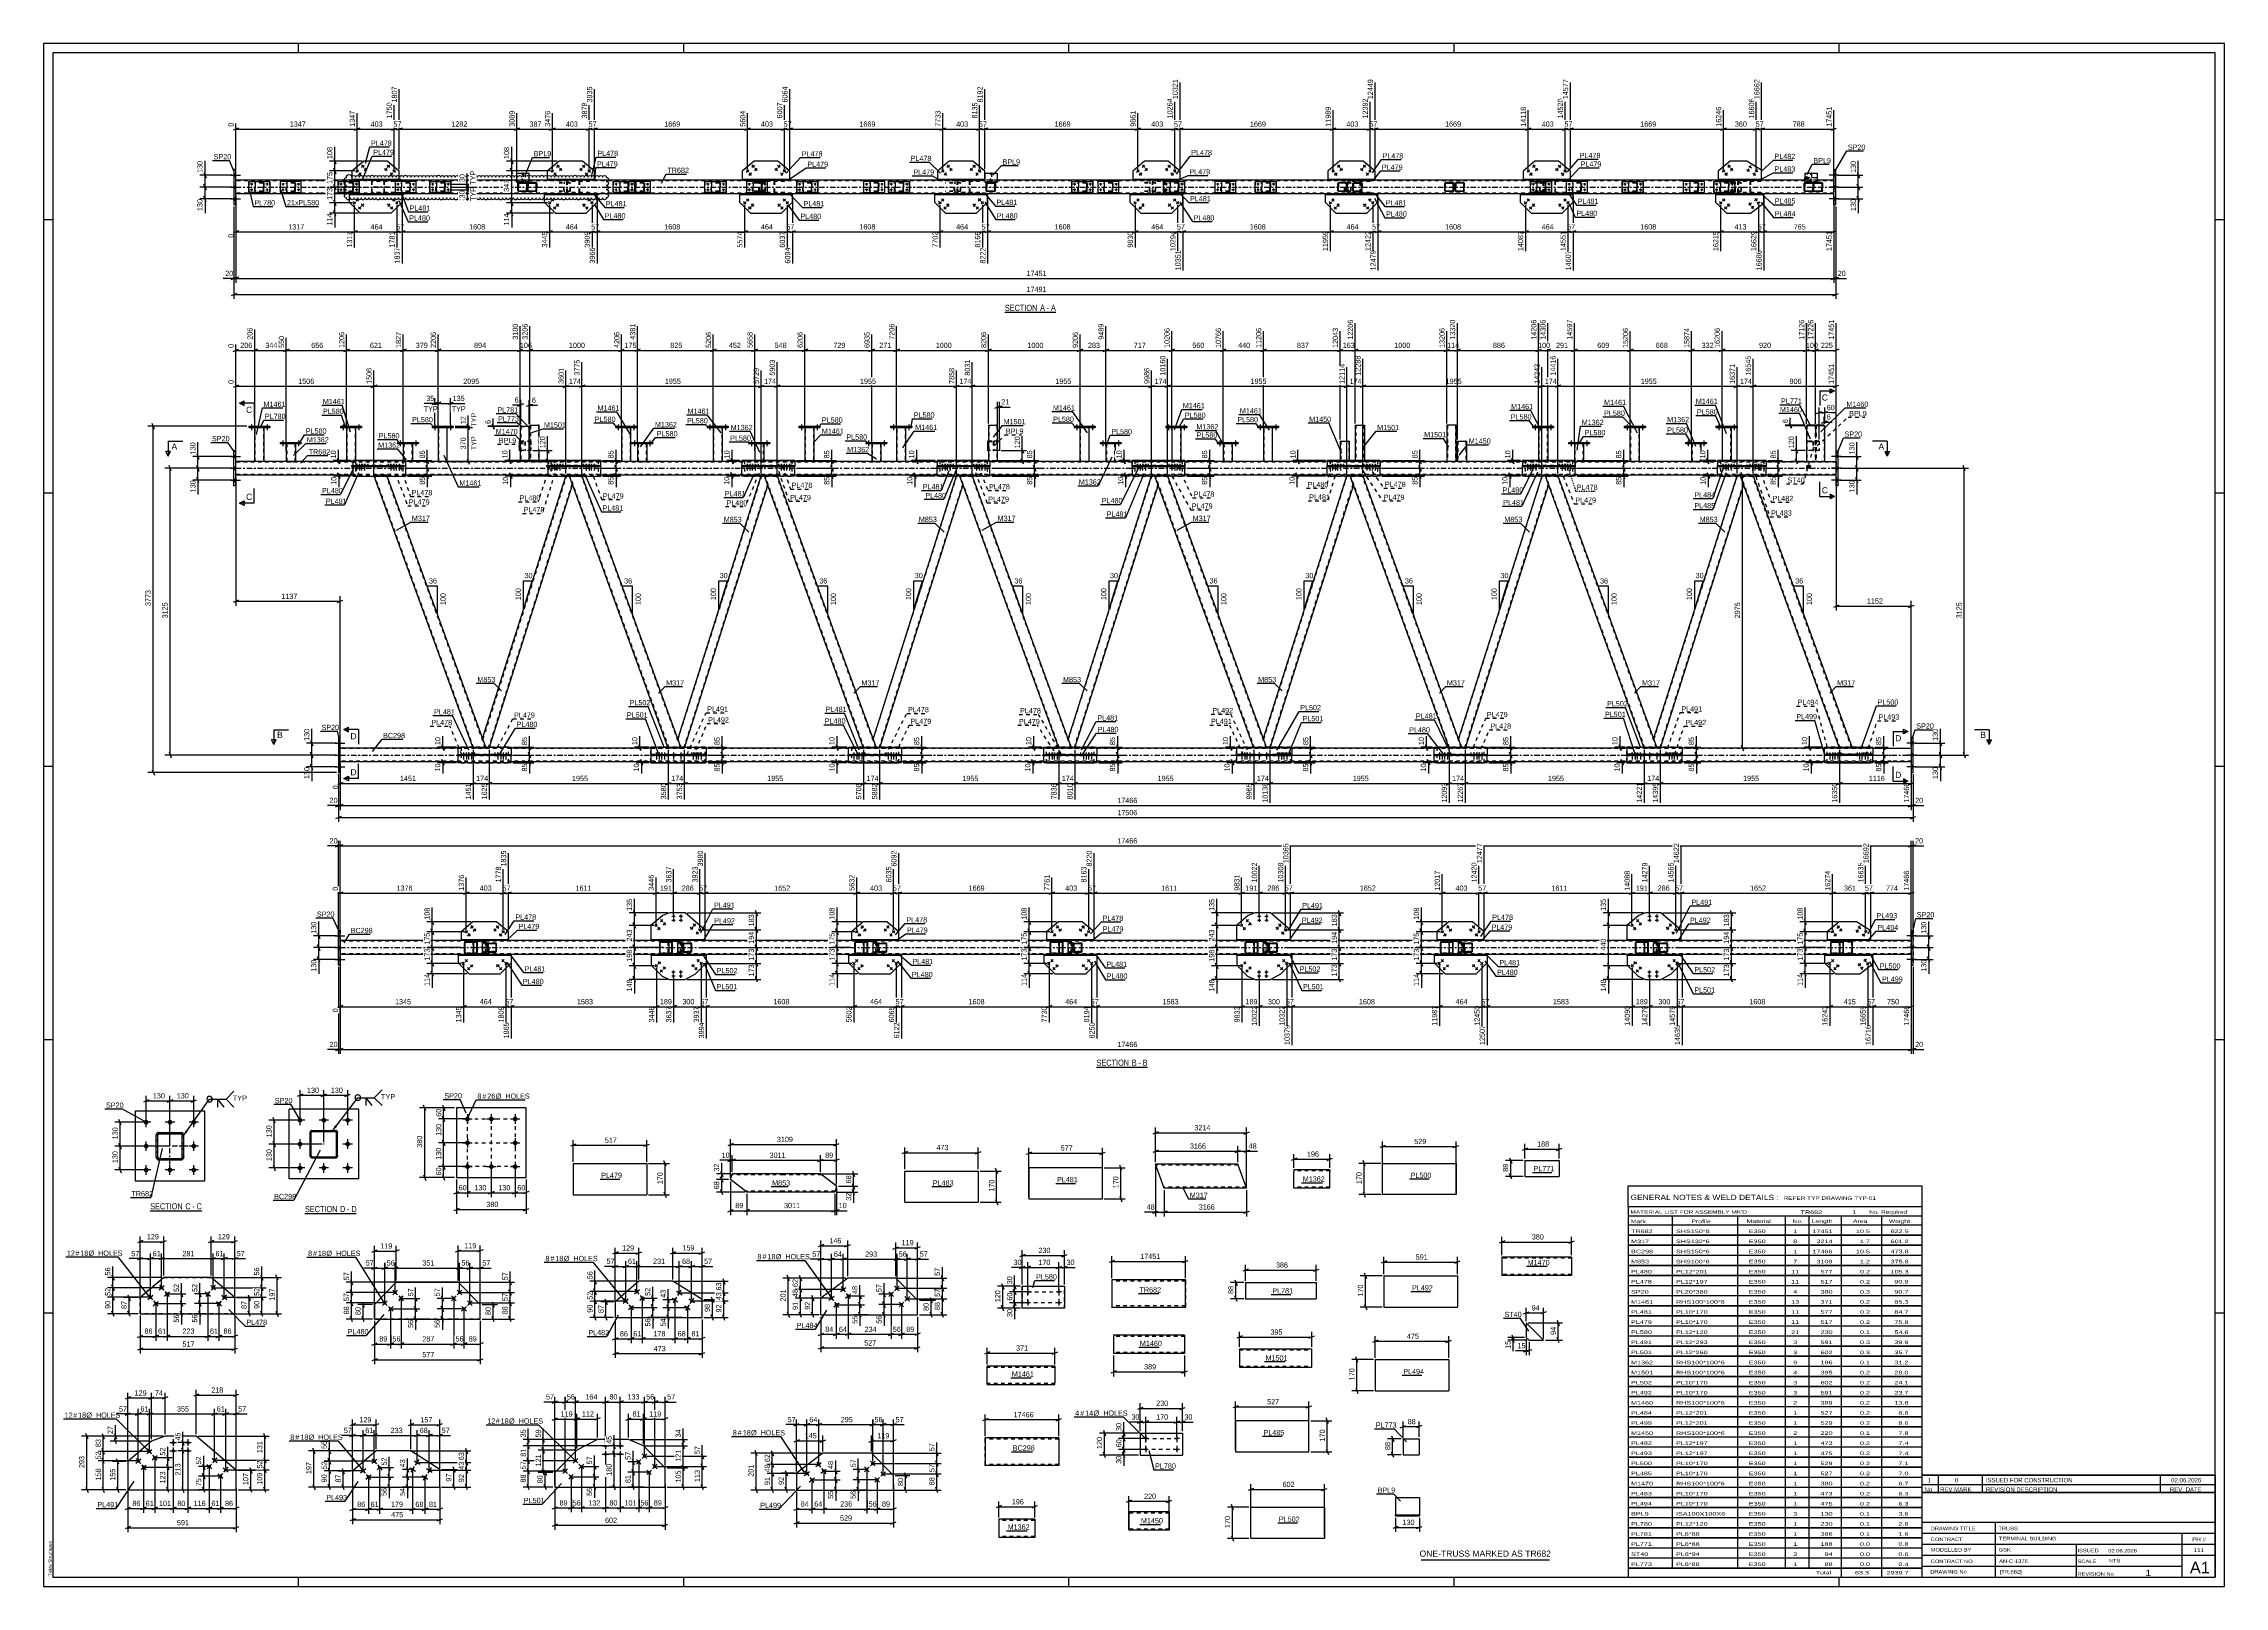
# Model space of a CAD drawing. Header units: millimetres. Extents: x 0 to 1189, y 0 to 841.
import ezdxf

# ---------------------------------------------------------------- set-up
doc = ezdxf.new("R2010")
doc.units = ezdxf.units.MM
for name, pattern in [('DXK_LINE_DOT2', [3.9198, 1.9599, -1.9599]), ('DXK_LINE_DOT3', [5.9187, 2.979, -0.9799, 0.9799, -0.9799]), ('DXK_LINE_DOT4', [0.9408, 0.4704, -0.4704])]:
    doc.linetypes.add(name, pattern=pattern)
doc.styles.add('Arial', font='ARIAL.TTF', dxfattribs={"height": 0.2})
doc.styles.add('Arial Narrow', font='ARIALN.TTF', dxfattribs={"height": 0.2})

# ---------------------------------------------------------------- blocks, each defined once
blk = doc.blocks.new('Unknown-570385304-1115')
at = {"color": 5, "linetype": 'Continuous'}
for p, q in [((1189, 841), (0, 841)), ((0, 841), (0, 0)), ((1184, 836), (5, 836)), ((5, 836), (5, 5)), ((139, 836), (139, 841)), ((349, 836), (349, 841)), ((559, 836), (559, 841)), ((769, 836), (769, 841)), ((979, 836), (979, 841)), ((1184, 5), (1184, 836)), ((1189, 0), (1189, 841)), ((5, 745), (0, 745)), ((1189, 745), (1184, 745)), ((5, 596), (0, 596)), ((1189, 596), (1184, 596)), ((5, 447), (0, 447)), ((1189, 447), (1184, 447)), ((5, 298), (0, 298)), ((1189, 298), (1184, 298)), ((5, 149), (0, 149)), ((1189, 149), (1184, 149)), ((0, 0), (1189, 0)), ((5, 5), (1184, 5)), ((139, 0), (139, 5)), ((349, 0), (349, 5)), ((559, 0), (559, 5)), ((769, 0), (769, 5)), ((979, 0), (979, 5))]:
    blk.add_line(p, q, dxfattribs=at)
at = {"color": 174, "linetype": 'Continuous', "style": 'Arial'}
blk.add_text('Tekla Structures', height=1.91, rotation=90, dxfattribs=at).set_placement((4.5, 5.5))
blk = doc.blocks.new('Unknown-570385304-11 - 5376')
at = {"color": 6, "linetype": 'Continuous'}
blk.add_line((524.1, 694.6), (551.8, 694.6), dxfattribs=at)
at = {"color": 0, "linetype": 'Continuous'}
blk.add_wipeout([(542.2, 695.3), (542.2, 698.8), (524.1, 698.8), (524.1, 695.3)], dxfattribs=at)
blk.add_wipeout([(545.9, 695.3), (545.9, 698.8), (543.3, 698.8), (543.3, 695.3)], dxfattribs=at)
at = {"color": 7, "linetype": 'Continuous', "style": 'Arial Narrow'}
blk.add_text('SECTION ', height=3.34, dxfattribs=at).set_placement((524.1, 695.3))
at = {"color": 0, "linetype": 'Continuous'}
blk.add_wipeout([(548.2, 695.3), (548.2, 698.8), (546.9, 698.8), (546.9, 695.3)], dxfattribs=at)
blk.add_wipeout([(551.8, 695.3), (551.8, 698.8), (549.2, 698.8), (549.2, 695.3)], dxfattribs=at)
at = {"color": 7, "linetype": 'Continuous', "style": 'Arial Narrow'}
for s, p in [('A', (543.3, 695.3)), ('-', (546.9, 695.3)), ('A', (549.2, 695.3))]:
    blk.add_text(s, height=3.34, dxfattribs=at).set_placement(p)
blk = doc.blocks.new('Unknown-570385304-13 - 6842')
at = {"color": 6, "linetype": 'Continuous'}
blk.add_line((574.1, 283), (601.8, 283), dxfattribs=at)
at = {"color": 0, "linetype": 'Continuous'}
blk.add_wipeout([(592.3, 283.8), (592.3, 287.3), (574.1, 287.3), (574.1, 283.8)], dxfattribs=at)
blk.add_wipeout([(595.9, 283.8), (595.9, 287.3), (593.3, 287.3), (593.3, 283.8)], dxfattribs=at)
at = {"color": 7, "linetype": 'Continuous', "style": 'Arial Narrow'}
blk.add_text('SECTION ', height=3.34, dxfattribs=at).set_placement((574.1, 283.8))
at = {"color": 0, "linetype": 'Continuous'}
blk.add_wipeout([(598.2, 283.8), (598.2, 287.3), (596.9, 287.3), (596.9, 283.8)], dxfattribs=at)
blk.add_wipeout([(601.8, 283.8), (601.8, 287.3), (599.2, 287.3), (599.2, 283.8)], dxfattribs=at)
at = {"color": 7, "linetype": 'Continuous', "style": 'Arial Narrow'}
for s, p in [('B', (593.3, 283.8)), ('B', (599.2, 283.8)), ('-', (596.9, 283.8))]:
    blk.add_text(s, height=3.34, dxfattribs=at).set_placement(p)
blk = doc.blocks.new('Unknown-570385304-14 - 4744')
at = {"color": 6, "linetype": 'Continuous'}
blk.add_line((58.1, 204.7), (86.2, 204.7), dxfattribs=at)
at = {"color": 0, "linetype": 'Continuous'}
blk.add_wipeout([(76.3, 205.5), (76.3, 209), (58.1, 209), (58.1, 205.5)], dxfattribs=at)
blk.add_wipeout([(80.1, 205.5), (80.1, 209), (77.3, 209), (77.3, 205.5)], dxfattribs=at)
at = {"color": 7, "linetype": 'Continuous', "style": 'Arial Narrow'}
blk.add_text('SECTION ', height=3.34, dxfattribs=at).set_placement((58.1, 205.5))
at = {"color": 0, "linetype": 'Continuous'}
blk.add_wipeout([(82.4, 205.5), (82.4, 209), (81.1, 209), (81.1, 205.5)], dxfattribs=at)
blk.add_wipeout([(86.2, 205.5), (86.2, 209), (83.4, 209), (83.4, 205.5)], dxfattribs=at)
at = {"color": 7, "linetype": 'Continuous', "style": 'Arial Narrow'}
for s, p in [('C', (77.3, 205.5)), ('-', (81.1, 205.5)), ('C', (83.4, 205.5))]:
    blk.add_text(s, height=3.34, dxfattribs=at).set_placement(p)
blk = doc.blocks.new('Unknown-570385304-15 - 5080')
at = {"color": 6, "linetype": 'Continuous'}
blk.add_line((142.5, 203.2), (170.5, 203.2), dxfattribs=at)
at = {"color": 0, "linetype": 'Continuous'}
blk.add_wipeout([(160.6, 204), (160.6, 207.5), (142.5, 207.5), (142.5, 204)], dxfattribs=at)
blk.add_wipeout([(164.4, 204), (164.4, 207.5), (161.6, 207.5), (161.6, 204)], dxfattribs=at)
at = {"color": 7, "linetype": 'Continuous', "style": 'Arial Narrow'}
blk.add_text('SECTION ', height=3.34, dxfattribs=at).set_placement((142.5, 204))
at = {"color": 0, "linetype": 'Continuous'}
blk.add_wipeout([(166.7, 204), (166.7, 207.5), (165.4, 207.5), (165.4, 204)], dxfattribs=at)
blk.add_wipeout([(170.5, 204), (170.5, 207.5), (167.8, 207.5), (167.8, 204)], dxfattribs=at)
at = {"color": 7, "linetype": 'Continuous', "style": 'Arial Narrow'}
for s, p in [('D', (161.6, 204)), ('-', (165.4, 204)), ('D', (167.8, 204))]:
    blk.add_text(s, height=3.34, dxfattribs=at).set_placement(p)
blk = doc.blocks.new('Bolt-570385304-5774 - 5376')
at = {"linetype": 'Continuous'}
for points in [[(613.5, 752.6, -1), (614.2, 753.3, -1)], [(615.1, 751, -1), (615.8, 751.7, -1)], [(616.4, 755.5, -1), (617, 756.1, -1)], [(618, 753.9, -1), (618.6, 754.5, -1)]]:
    blk.add_hatch(color=1, dxfattribs=at).paths.add_polyline_path(points)
at = {"color": 1, "linetype": 'Continuous'}
for p, q in [((614.5, 752.3), (613.2, 753.6)), ((614.5, 753.6), (613.2, 752.3)), ((616.1, 750.7), (614.8, 752)), ((616.1, 752), (614.8, 750.7)), ((617.3, 755.2), (616, 756.4)), ((617.3, 756.4), (616, 755.2)), ((618.9, 754.9), (617.6, 753.6)), ((618.9, 753.6), (617.6, 754.8))]:
    blk.add_line(p, q, dxfattribs=at)
blk = doc.blocks.new('Part-570385304-5511 - 5376')
at = {"color": 2, "linetype": 'Continuous'}
for p, q in [((379.4, 758.6), (379.4, 754.6)), ((379.4, 754.6), (385.4, 748.5)), ((402.3, 748.5), (408.3, 754.6)), ((408.3, 754.6), (408.3, 758.6)), ((385.4, 748.5), (402.3, 748.5))]:
    blk.add_line(p, q, dxfattribs=at)
at = {"color": 7, "linetype": 'DXK_LINE_DOT2'}
blk.add_line((408.3, 758.6), (379.4, 758.6), dxfattribs=at)
blk = doc.blocks.new('Bolt-570385304-5762 - 5376')
at = {"linetype": 'Continuous'}
for points in [[(911.8, 764.3), (911.8, 764.4), (911.8, 764.5), (911.8, 764.5), (911.9, 764.6), (911.9, 764.6), (912, 764.7), (912.1, 764.7), (912.2, 764.7), (912.2, 764.7), (912.3, 764.6), (912.3, 764.6), (912.4, 764.5), (912.4, 764.5), (912.5, 764.4), (912.5, 764.3), (912.5, 764.3), (912.4, 764.2), (912.4, 764.1), (912.3, 764.1), (912.3, 764), (912.2, 764), (912.2, 764), (912.1, 764), (912, 764), (911.9, 764), (911.9, 764.1), (911.8, 764.1), (911.8, 764.2), (911.8, 764.3)], [(911.8, 761.3), (911.8, 761.4), (911.8, 761.5), (911.8, 761.5), (911.9, 761.6), (911.9, 761.6), (912, 761.7), (912.1, 761.7), (912.2, 761.7), (912.2, 761.7), (912.3, 761.6), (912.3, 761.6), (912.4, 761.5), (912.4, 761.5), (912.5, 761.4), (912.5, 761.3), (912.5, 761.3), (912.4, 761.2), (912.4, 761.1), (912.3, 761.1), (912.3, 761), (912.2, 761), (912.2, 761), (912.1, 761), (912, 761), (911.9, 761), (911.9, 761.1), (911.8, 761.1), (911.8, 761.2), (911.8, 761.3)], [(920.3, 764.3), (920.3, 764.4), (920.3, 764.5), (920.3, 764.5), (920.4, 764.6), (920.4, 764.6), (920.5, 764.7), (920.6, 764.7), (920.7, 764.7), (920.7, 764.7), (920.8, 764.6), (920.8, 764.6), (920.9, 764.5), (920.9, 764.5), (921, 764.4), (921, 764.3), (921, 764.3), (920.9, 764.2), (920.9, 764.1), (920.8, 764.1), (920.8, 764), (920.7, 764), (920.7, 764), (920.6, 764), (920.5, 764), (920.4, 764), (920.4, 764.1), (920.3, 764.1), (920.3, 764.2), (920.3, 764.3)], [(920.3, 761.3), (920.3, 761.4), (920.3, 761.5), (920.3, 761.5), (920.4, 761.6), (920.4, 761.6), (920.5, 761.7), (920.6, 761.7), (920.7, 761.7), (920.7, 761.7), (920.8, 761.6), (920.8, 761.6), (920.9, 761.5), (920.9, 761.5), (921, 761.4), (921, 761.3), (921, 761.3), (920.9, 761.2), (920.9, 761.1), (920.8, 761.1), (920.8, 761), (920.7, 761), (920.7, 761), (920.6, 761), (920.5, 761), (920.4, 761), (920.4, 761.1), (920.3, 761.1), (920.3, 761.2), (920.3, 761.3)]]:
    blk.add_hatch(color=1, dxfattribs=at).paths.add_polyline_path(points)
at = {"color": 1, "linetype": 'Continuous'}
for p, q in [((912.8, 764.3), (911.4, 764.3)), ((912.8, 761.3), (911.4, 761.3)), ((912.1, 765), (912.1, 763.6)), ((912.1, 762), (912.1, 760.6)), ((921.3, 764.3), (919.9, 764.3)), ((921.3, 761.3), (919.9, 761.3)), ((920.6, 765), (920.6, 763.6)), ((920.6, 762), (920.6, 760.6))]:
    blk.add_line(p, q, dxfattribs=at)
blk = doc.blocks.new('Part-570385304-5383 - 5376')
at = {"color": 2, "linetype": 'Continuous'}
for p, q in [((196.2, 759.1), (167.4, 759.1)), ((167.4, 759.1), (167.4, 758.6)), ((196.2, 758.6), (167.4, 758.6)), ((196.2, 759.1), (196.2, 758.6))]:
    blk.add_line(p, q, dxfattribs=at)
blk = doc.blocks.new('Part-570385304-5388 - 5376')
at = {"color": 2, "linetype": 'Continuous'}
for p, q in [((302.6, 759.1), (273.8, 759.1)), ((273.8, 759.1), (273.8, 758.6)), ((302.6, 758.6), (273.8, 758.6)), ((302.6, 759.1), (302.6, 758.6))]:
    blk.add_line(p, q, dxfattribs=at)
blk = doc.blocks.new('Part-570385304-5884 - 5376')
at = {"color": 7, "linetype": 'DXK_LINE_DOT2'}
for p, q in [((115.1, 764.7), (115.1, 765)), ((115.1, 765), (115.1, 764.7)), ((115.1, 760.9), (115.1, 764.7)), ((115.1, 764.7), (115.1, 764.7)), ((115.1, 760.9), (115.1, 764.7)), ((115.4, 765.3), (115.5, 765.3)), ((115.4, 765.3), (115.7, 765.3)), ((115.4, 764.9), (115.5, 765)), ((115.5, 765), (115.4, 764.9)), ((115.4, 764.7), (115.4, 764.9)), ((115.4, 764.9), (115.4, 764.7)), ((115.4, 760.9), (115.4, 764.7)), ((115.4, 764.7), (115.4, 764.7)), ((115.4, 764.7), (115.4, 760.9)), ((115.7, 765.3), (115.5, 765.3)), ((115.5, 765), (115.6, 765)), ((115.6, 765), (115.5, 765)), ((115.6, 765), (115.7, 765)), ((115.7, 765), (115.6, 765)), ((119.5, 765.3), (115.7, 765.3)), ((119.5, 765), (115.7, 765)), ((119.5, 765.3), (119.7, 765.3)), ((119.7, 765.3), (119.5, 765.3)), ((119.5, 765), (119.6, 765)), ((119.6, 765), (119.5, 765)), ((119.6, 765), (119.6, 765)), ((119.6, 765), (119.7, 765)), ((119.7, 765), (119.6, 765)), ((119.7, 765), (119.8, 764.9)), ((119.7, 764.9), (119.7, 765)), ((119.8, 764.7), (119.7, 764.9)), ((119.8, 764.9), (119.8, 764.7)), ((119.8, 760.9), (119.8, 764.7)), ((119.8, 764.7), (119.8, 764.7)), ((119.8, 764.7), (119.8, 760.9)), ((120, 765), (120.1, 764.7)), ((120.1, 764.7), (120, 765)), ((120.1, 760.9), (120.1, 764.7)), ((120.1, 764.7), (120.1, 764.7)), ((120.1, 764.7), (120.1, 760.9)), ((115.1, 760.9), (115.1, 760.9)), ((115.1, 760.7), (115.1, 760.9)), ((115.1, 760.9), (115.1, 760.7)), ((115.4, 760.9), (115.4, 760.9)), ((115.4, 760.8), (115.4, 760.9)), ((115.4, 760.9), (115.4, 760.8)), ((115.5, 760.7), (115.4, 760.8)), ((115.4, 760.8), (115.5, 760.7)), ((115.4, 760.4), (115.5, 760.4)), ((115.7, 760.3), (115.4, 760.4)), ((115.6, 760.7), (115.5, 760.7)), ((115.5, 760.7), (115.6, 760.7)), ((115.5, 760.4), (115.7, 760.3)), ((115.7, 760.6), (115.6, 760.7)), ((115.6, 760.7), (115.7, 760.6)), ((119.5, 760.6), (115.7, 760.6)), ((119.5, 760.3), (115.7, 760.3)), ((119.6, 760.7), (119.5, 760.6)), ((119.5, 760.6), (119.6, 760.7)), ((119.7, 760.4), (119.5, 760.3)), ((119.5, 760.3), (119.7, 760.4)), ((119.6, 760.7), (119.6, 760.7)), ((119.7, 760.7), (119.6, 760.7)), ((119.6, 760.7), (119.7, 760.7)), ((119.7, 760.8), (119.8, 760.9)), ((119.8, 760.8), (119.7, 760.7)), ((119.7, 760.7), (119.7, 760.8)), ((119.8, 760.9), (119.8, 760.9)), ((119.8, 760.9), (119.8, 760.8)), ((120.1, 760.9), (120, 760.7)), ((120, 760.7), (120.1, 760.9)), ((120.1, 760.9), (120.1, 760.9))]:
    blk.add_line(p, q, dxfattribs=at)
at = {"color": 7, "linetype": 'DXK_LINE_DOT3'}
blk.add_line((117.6, 762.8), (117.6, 762.8), dxfattribs=at)
at = {"color": 7, "linetype": 'DXK_LINE_DOT2'}
for centre, start, end in [((115.7, 764.7), 112.5, 157.5), ((115.7, 764.7), 112.5, 157.5), ((119.5, 764.7), 22.5, 67.5), ((119.5, 764.7), 22.5, 67.5), ((115.7, 760.9), 202.5, 247.5), ((115.7, 760.9), 202.5, 247.5), ((119.5, 760.9), 292.5, 337.5), ((119.5, 760.9), 292.5, 337.5)]:
    blk.add_arc(centre, 0.6, start, end, dxfattribs=at)
blk = doc.blocks.new('Part-570385304-5453 - 5376')
at = {"color": 2, "linetype": 'Continuous'}
for p, q in [((621.1, 759.1), (592.3, 759.1)), ((592.3, 759.1), (592.3, 758.6)), ((621.1, 758.6), (592.3, 758.6)), ((621.1, 759.1), (621.1, 758.6))]:
    blk.add_line(p, q, dxfattribs=at)
blk = doc.blocks.new('Bolt-570385304-5760 - 5376')
at = {"linetype": 'Continuous'}
for points in [[(811.8, 764.3), (811.8, 764.4), (811.8, 764.5), (811.8, 764.5), (811.9, 764.6), (811.9, 764.6), (812, 764.7), (812.1, 764.7), (812.2, 764.7), (812.2, 764.7), (812.3, 764.6), (812.3, 764.6), (812.4, 764.5), (812.4, 764.5), (812.5, 764.4), (812.5, 764.3), (812.5, 764.3), (812.4, 764.2), (812.4, 764.1), (812.3, 764.1), (812.3, 764), (812.2, 764), (812.2, 764), (812.1, 764), (812, 764), (811.9, 764), (811.9, 764.1), (811.8, 764.1), (811.8, 764.2), (811.8, 764.3)], [(811.8, 761.3), (811.8, 761.4), (811.8, 761.5), (811.8, 761.5), (811.9, 761.6), (811.9, 761.6), (812, 761.7), (812.1, 761.7), (812.2, 761.7), (812.2, 761.7), (812.3, 761.6), (812.3, 761.6), (812.4, 761.5), (812.4, 761.5), (812.5, 761.4), (812.5, 761.3), (812.5, 761.3), (812.4, 761.2), (812.4, 761.1), (812.3, 761.1), (812.3, 761), (812.2, 761), (812.2, 761), (812.1, 761), (812, 761), (811.9, 761), (811.9, 761.1), (811.8, 761.1), (811.8, 761.2), (811.8, 761.3)], [(820.3, 764.3), (820.3, 764.4), (820.3, 764.5), (820.3, 764.5), (820.4, 764.6), (820.4, 764.6), (820.5, 764.7), (820.6, 764.7), (820.7, 764.7), (820.7, 764.7), (820.8, 764.6), (820.8, 764.6), (820.9, 764.5), (820.9, 764.5), (821, 764.4), (821, 764.3), (821, 764.3), (820.9, 764.2), (820.9, 764.1), (820.8, 764.1), (820.8, 764), (820.7, 764), (820.7, 764), (820.6, 764), (820.5, 764), (820.4, 764), (820.4, 764.1), (820.3, 764.1), (820.3, 764.2), (820.3, 764.3)], [(820.3, 761.3), (820.3, 761.4), (820.3, 761.5), (820.3, 761.5), (820.4, 761.6), (820.4, 761.6), (820.5, 761.7), (820.6, 761.7), (820.7, 761.7), (820.7, 761.7), (820.8, 761.6), (820.8, 761.6), (820.9, 761.5), (820.9, 761.5), (821, 761.4), (821, 761.3), (821, 761.3), (820.9, 761.2), (820.9, 761.1), (820.8, 761.1), (820.8, 761), (820.7, 761), (820.7, 761), (820.6, 761), (820.5, 761), (820.4, 761), (820.4, 761.1), (820.3, 761.1), (820.3, 761.2), (820.3, 761.3)]]:
    blk.add_hatch(color=1, dxfattribs=at).paths.add_polyline_path(points)
at = {"color": 1, "linetype": 'Continuous'}
for p, q in [((812.8, 764.3), (811.4, 764.3)), ((812.8, 761.3), (811.4, 761.3)), ((812.1, 765), (812.1, 763.6)), ((812.1, 762), (812.1, 760.6)), ((821.3, 764.3), (819.9, 764.3)), ((821.3, 761.3), (819.9, 761.3)), ((820.6, 765), (820.6, 763.6)), ((820.6, 762), (820.6, 760.6))]:
    blk.add_line(p, q, dxfattribs=at)
blk = doc.blocks.new('Part-570385304-5393 - 5376')
at = {"color": 2, "linetype": 'Continuous'}
for p, q in [((275.3, 766.6), (275.3, 767.1)), ((275.3, 767.1), (301.1, 767.1)), ((275.3, 766.6), (275.3, 766.6)), ((301.1, 766.6), (275.3, 766.6)), ((301.1, 767.1), (301.1, 766.6)), ((301.1, 766.6), (301.1, 766.6))]:
    blk.add_line(p, q, dxfattribs=at)
at = {"color": 7, "linetype": 'DXK_LINE_DOT2'}
for p, q in [((275.3, 767.1), (301.1, 767.1)), ((275.3, 766.6), (301.1, 766.6))]:
    blk.add_line(p, q, dxfattribs=at)
blk = doc.blocks.new('Part-570385304-5458 - 5376')
at = {"color": 2, "linetype": 'Continuous'}
for p, q in [((593.8, 766.6), (593.8, 767.1)), ((593.8, 767.1), (619.6, 767.1)), ((593.8, 766.6), (593.8, 766.6)), ((619.6, 766.6), (593.8, 766.6)), ((619.6, 767.1), (619.6, 766.6)), ((619.6, 766.6), (619.6, 766.6))]:
    blk.add_line(p, q, dxfattribs=at)
at = {"color": 7, "linetype": 'DXK_LINE_DOT2'}
for p, q in [((593.8, 767.1), (619.6, 767.1)), ((593.8, 766.6), (619.6, 766.6))]:
    blk.add_line(p, q, dxfattribs=at)
blk = doc.blocks.new('Part-570385304-5398 - 5376')
at = {"color": 2, "linetype": 'Continuous'}
for p, q in [((408.3, 759.1), (379.4, 759.1)), ((379.4, 759.1), (379.4, 758.6)), ((408.3, 758.6), (379.4, 758.6)), ((408.3, 759.1), (408.3, 758.6))]:
    blk.add_line(p, q, dxfattribs=at)
blk = doc.blocks.new('Bolt-570385304-5768 - 5376')
at = {"linetype": 'Continuous'}
for points in [[(311.8, 764.3), (311.8, 764.4), (311.8, 764.5), (311.8, 764.5), (311.9, 764.6), (311.9, 764.6), (312, 764.7), (312.1, 764.7), (312.2, 764.7), (312.2, 764.7), (312.3, 764.6), (312.3, 764.6), (312.4, 764.5), (312.4, 764.5), (312.5, 764.4), (312.5, 764.3), (312.5, 764.3), (312.4, 764.2), (312.4, 764.1), (312.3, 764.1), (312.3, 764), (312.2, 764), (312.2, 764), (312.1, 764), (312, 764), (311.9, 764), (311.9, 764.1), (311.8, 764.1), (311.8, 764.2), (311.8, 764.3)], [(311.8, 761.3), (311.8, 761.4), (311.8, 761.5), (311.8, 761.5), (311.9, 761.6), (311.9, 761.6), (312, 761.7), (312.1, 761.7), (312.2, 761.7), (312.2, 761.7), (312.3, 761.6), (312.3, 761.6), (312.4, 761.5), (312.4, 761.5), (312.5, 761.4), (312.5, 761.3), (312.5, 761.3), (312.4, 761.2), (312.4, 761.1), (312.3, 761.1), (312.3, 761), (312.2, 761), (312.2, 761), (312.1, 761), (312, 761), (311.9, 761), (311.9, 761.1), (311.8, 761.1), (311.8, 761.2), (311.8, 761.3)], [(320.3, 764.3), (320.3, 764.4), (320.3, 764.5), (320.3, 764.5), (320.4, 764.6), (320.4, 764.6), (320.5, 764.7), (320.6, 764.7), (320.7, 764.7), (320.7, 764.7), (320.8, 764.6), (320.8, 764.6), (320.9, 764.5), (320.9, 764.5), (321, 764.4), (321, 764.3), (321, 764.3), (320.9, 764.2), (320.9, 764.1), (320.8, 764.1), (320.8, 764), (320.7, 764), (320.7, 764), (320.6, 764), (320.5, 764), (320.4, 764), (320.4, 764.1), (320.3, 764.1), (320.3, 764.2), (320.3, 764.3)], [(320.3, 761.3), (320.3, 761.4), (320.3, 761.5), (320.3, 761.5), (320.4, 761.6), (320.4, 761.6), (320.5, 761.7), (320.6, 761.7), (320.7, 761.7), (320.7, 761.7), (320.8, 761.6), (320.8, 761.6), (320.9, 761.5), (320.9, 761.5), (321, 761.4), (321, 761.3), (321, 761.3), (320.9, 761.2), (320.9, 761.1), (320.8, 761.1), (320.8, 761), (320.7, 761), (320.7, 761), (320.6, 761), (320.5, 761), (320.4, 761), (320.4, 761.1), (320.3, 761.1), (320.3, 761.2), (320.3, 761.3)]]:
    blk.add_hatch(color=1, dxfattribs=at).paths.add_polyline_path(points)
at = {"color": 1, "linetype": 'Continuous'}
for p, q in [((312.8, 764.3), (311.4, 764.3)), ((312.8, 761.3), (311.4, 761.3)), ((312.1, 765), (312.1, 763.6)), ((312.1, 762), (312.1, 760.6)), ((321.3, 764.3), (319.9, 764.3)), ((321.3, 761.3), (319.9, 761.3)), ((320.6, 765), (320.6, 763.6)), ((320.6, 762), (320.6, 760.6))]:
    blk.add_line(p, q, dxfattribs=at)
blk = doc.blocks.new('Bolt-570385304-5772 - 5376')
at = {"linetype": 'Continuous'}
for points in [[(661.8, 764.3), (661.8, 764.4), (661.8, 764.5), (661.8, 764.5), (661.9, 764.6), (661.9, 764.6), (662, 764.7), (662.1, 764.7), (662.2, 764.7), (662.2, 764.7), (662.3, 764.6), (662.3, 764.6), (662.4, 764.5), (662.4, 764.5), (662.5, 764.4), (662.5, 764.3), (662.5, 764.3), (662.4, 764.2), (662.4, 764.1), (662.3, 764.1), (662.3, 764), (662.2, 764), (662.2, 764), (662.1, 764), (662, 764), (661.9, 764), (661.9, 764.1), (661.8, 764.1), (661.8, 764.2), (661.8, 764.3)], [(661.8, 761.3), (661.8, 761.4), (661.8, 761.5), (661.8, 761.5), (661.9, 761.6), (661.9, 761.6), (662, 761.7), (662.1, 761.7), (662.2, 761.7), (662.2, 761.7), (662.3, 761.6), (662.3, 761.6), (662.4, 761.5), (662.4, 761.5), (662.5, 761.4), (662.5, 761.3), (662.5, 761.3), (662.4, 761.2), (662.4, 761.1), (662.3, 761.1), (662.3, 761), (662.2, 761), (662.2, 761), (662.1, 761), (662, 761), (661.9, 761), (661.9, 761.1), (661.8, 761.1), (661.8, 761.2), (661.8, 761.3)], [(670.3, 764.3), (670.3, 764.4), (670.3, 764.5), (670.3, 764.5), (670.4, 764.6), (670.4, 764.6), (670.5, 764.7), (670.6, 764.7), (670.7, 764.7), (670.7, 764.7), (670.8, 764.6), (670.8, 764.6), (670.9, 764.5), (670.9, 764.5), (671, 764.4), (671, 764.3), (671, 764.3), (670.9, 764.2), (670.9, 764.1), (670.8, 764.1), (670.8, 764), (670.7, 764), (670.7, 764), (670.6, 764), (670.5, 764), (670.4, 764), (670.4, 764.1), (670.3, 764.1), (670.3, 764.2), (670.3, 764.3)], [(670.3, 761.3), (670.3, 761.4), (670.3, 761.5), (670.3, 761.5), (670.4, 761.6), (670.4, 761.6), (670.5, 761.7), (670.6, 761.7), (670.7, 761.7), (670.7, 761.7), (670.8, 761.6), (670.8, 761.6), (670.9, 761.5), (670.9, 761.5), (671, 761.4), (671, 761.3), (671, 761.3), (670.9, 761.2), (670.9, 761.1), (670.8, 761.1), (670.8, 761), (670.7, 761), (670.7, 761), (670.6, 761), (670.5, 761), (670.4, 761), (670.4, 761.1), (670.3, 761.1), (670.3, 761.2), (670.3, 761.3)]]:
    blk.add_hatch(color=1, dxfattribs=at).paths.add_polyline_path(points)
at = {"color": 1, "linetype": 'Continuous'}
for p, q in [((662.8, 764.3), (661.4, 764.3)), ((662.8, 761.3), (661.4, 761.3)), ((662.1, 765), (662.1, 763.6)), ((662.1, 762), (662.1, 760.6)), ((671.3, 764.3), (669.9, 764.3)), ((671.3, 761.3), (669.9, 761.3)), ((670.6, 765), (670.6, 763.6)), ((670.6, 762), (670.6, 760.6))]:
    blk.add_line(p, q, dxfattribs=at)
blk = doc.blocks.new('Part-570385304-5405 - 5376')
at = {"color": 2, "linetype": 'Continuous'}
for p, q in [((913, 766.6), (913, 767.1)), ((913, 767.1), (936.7, 767.1)), ((913, 766.6), (913, 766.6)), ((936.7, 766.6), (913, 766.6)), ((936.7, 767.1), (936.7, 766.6)), ((936.7, 766.6), (936.7, 766.6))]:
    blk.add_line(p, q, dxfattribs=at)
at = {"color": 7, "linetype": 'DXK_LINE_DOT2'}
for p, q in [((913, 767.1), (936.7, 767.1)), ((913, 766.6), (936.7, 766.6))]:
    blk.add_line(p, q, dxfattribs=at)
blk = doc.blocks.new('Part-570385304-5410 - 5376')
at = {"color": 2, "linetype": 'Continuous'}
for p, q in [((937.9, 759.1), (911.5, 759.1)), ((911.5, 759.1), (911.5, 758.6)), ((937.9, 758.6), (911.5, 758.6)), ((937.9, 759.1), (937.9, 758.6))]:
    blk.add_line(p, q, dxfattribs=at)
blk = doc.blocks.new('Bolt-570385304-5479 - 5376')
at = {"linetype": 'Continuous'}
for points in [[(448.6, 764, -1), (448.6, 764.7, -1)], [(448.6, 761, -1), (448.6, 761.7, -1)], [(457.1, 764, -1), (457.1, 764.7, -1)], [(457.1, 761, -1), (457.1, 761.7, -1)]]:
    blk.add_hatch(color=1, dxfattribs=at).paths.add_polyline_path(points)
at = {"color": 1, "linetype": 'Continuous'}
for p, q in [((449.3, 764.3), (447.9, 764.3)), ((449.3, 761.3), (447.9, 761.3)), ((448.6, 765), (448.6, 763.6)), ((448.6, 762), (448.6, 760.6)), ((457.8, 764.3), (456.4, 764.3)), ((457.8, 761.3), (456.4, 761.3)), ((457.1, 765), (457.1, 763.6)), ((457.1, 762), (457.1, 760.6))]:
    blk.add_line(p, q, dxfattribs=at)
blk = doc.blocks.new('Part-570385304-5415 - 5376')
at = {"color": 2, "linetype": 'Continuous'}
for p, q in [((806.6, 766.6), (806.6, 767.1)), ((806.6, 767.1), (832.4, 767.1)), ((806.6, 766.6), (806.6, 766.6)), ((832.4, 766.6), (806.6, 766.6)), ((832.4, 767.1), (832.4, 766.6)), ((832.4, 766.6), (832.4, 766.6))]:
    blk.add_line(p, q, dxfattribs=at)
at = {"color": 7, "linetype": 'DXK_LINE_DOT2'}
for p, q in [((806.6, 767.1), (832.4, 767.1)), ((806.6, 766.6), (832.4, 766.6))]:
    blk.add_line(p, q, dxfattribs=at)
blk = doc.blocks.new('Bolt-570385304-5480 - 5376')
at = {"linetype": 'Continuous'}
for points in [[(576.3, 764, -1), (576.3, 764.7, -1)], [(576.3, 761, -1), (576.3, 761.7, -1)], [(584.8, 764, -1), (584.8, 764.7, -1)], [(584.8, 761, -1), (584.8, 761.7, -1)]]:
    blk.add_hatch(color=1, dxfattribs=at).paths.add_polyline_path(points)
at = {"color": 1, "linetype": 'Continuous'}
for p, q in [((577, 764.3), (575.6, 764.3)), ((577, 761.3), (575.6, 761.3)), ((576.3, 765), (576.3, 763.6)), ((576.3, 762), (576.3, 760.6)), ((585.5, 764.3), (584.1, 764.3)), ((585.5, 761.3), (584.1, 761.3)), ((584.8, 765), (584.8, 763.6)), ((584.8, 762), (584.8, 760.6))]:
    blk.add_line(p, q, dxfattribs=at)
blk = doc.blocks.new('Part-570385304-5484 - 5376')
at = {"color": 7, "linetype": 'DXK_LINE_DOT2'}
for p, q in [((285.3, 765.8), (285.3, 765.5)), ((285.3, 760.1), (285.3, 765.5)), ((285.6, 765.7), (285.7, 765.8)), ((285.6, 765.5), (285.6, 765.7)), ((285.6, 760.1), (285.6, 765.5)), ((285.9, 766.1), (285.7, 766.1)), ((285.7, 765.8), (285.8, 765.8)), ((285.8, 765.8), (285.9, 765.8)), ((297.7, 766.1), (285.9, 766.1)), ((297.7, 765.8), (285.9, 765.8)), ((291.9, 766.1), (291.7, 766.1)), ((291.7, 765.8), (291.8, 765.8)), ((291.8, 765.8), (291.9, 765.8)), ((291.9, 765.8), (292, 765.7)), ((292, 765.7), (292, 765.5)), ((292, 760.1), (292, 765.5)), ((292.3, 765.5), (292.2, 765.8)), ((292.3, 760.1), (292.3, 765.5)), ((285.3, 760.1), (285.3, 759.9)), ((285.6, 760), (285.6, 760.1)), ((285.7, 759.9), (285.6, 760)), ((285.8, 759.9), (285.7, 759.9)), ((285.7, 759.6), (285.9, 759.5)), ((285.9, 759.8), (285.8, 759.9)), ((297.7, 759.8), (285.9, 759.8)), ((297.7, 759.5), (285.9, 759.5)), ((291.8, 759.9), (291.7, 759.8)), ((291.7, 759.5), (291.9, 759.6)), ((291.9, 759.9), (291.8, 759.9)), ((292, 760), (291.9, 759.9)), ((292, 760.1), (292, 760)), ((292.2, 759.9), (292.3, 760.1))]:
    blk.add_line(p, q, dxfattribs=at)
for centre, start, end in [((285.9, 765.5), 110.7583, 155.68), ((291.7, 765.5), 24.32, 69.2417), ((285.9, 760.2), 204.32, 249.2417), ((291.7, 760.2), 290.7583, 335.68)]:
    blk.add_arc(centre, 0.621, start, end, dxfattribs=at)
blk = doc.blocks.new('Part-570385304-5420 - 5376')
at = {"color": 2, "linetype": 'Continuous'}
for p, q in [((833.9, 759.1), (805.1, 759.1)), ((805.1, 759.1), (805.1, 758.6)), ((833.9, 758.6), (805.1, 758.6)), ((833.9, 759.1), (833.9, 758.6))]:
    blk.add_line(p, q, dxfattribs=at)
blk = doc.blocks.new('Part-570385304-5485 - 5376')
at = {"color": 7, "linetype": 'DXK_LINE_DOT2'}
for p, q in [((391.7, 765.8), (391.7, 765.5)), ((391.7, 760.1), (391.7, 765.5)), ((392, 765.7), (392.1, 765.8)), ((392, 765.5), (392, 765.7)), ((392, 760.1), (392, 765.5)), ((392.3, 766.1), (392.1, 766.1)), ((392.1, 765.8), (392.2, 765.8)), ((392.2, 765.8), (392.3, 765.8)), ((404.1, 766.1), (392.3, 766.1)), ((404.1, 765.8), (392.3, 765.8)), ((398.3, 766.1), (398.1, 766.1)), ((398.1, 765.8), (398.2, 765.8)), ((398.2, 765.8), (398.3, 765.8)), ((398.3, 765.8), (398.4, 765.7)), ((398.4, 765.7), (398.4, 765.5)), ((398.4, 760.1), (398.4, 765.5)), ((398.7, 765.5), (398.7, 765.8)), ((398.7, 760.1), (398.7, 765.5)), ((391.7, 760.1), (391.7, 759.9)), ((392, 760), (392, 760.1)), ((392.1, 759.9), (392, 760)), ((392.2, 759.9), (392.1, 759.9)), ((392.1, 759.6), (392.3, 759.5)), ((392.3, 759.8), (392.2, 759.9)), ((404.1, 759.8), (392.3, 759.8)), ((404.1, 759.5), (392.3, 759.5)), ((398.2, 759.9), (398.1, 759.8)), ((398.1, 759.5), (398.3, 759.6)), ((398.3, 759.9), (398.2, 759.9)), ((398.4, 760), (398.3, 759.9)), ((398.4, 760.1), (398.4, 760)), ((398.7, 759.9), (398.7, 760.1))]:
    blk.add_line(p, q, dxfattribs=at)
for centre, start, end in [((392.3, 765.5), 110.7583, 155.68), ((398.1, 765.5), 24.32, 69.2417), ((392.3, 760.2), 204.32, 249.2417), ((398.1, 760.2), 290.7583, 335.68)]:
    blk.add_arc(centre, 0.621, start, end, dxfattribs=at)
blk = doc.blocks.new('Bolt-570385304-5724 - 5376')
at = {"linetype": 'Continuous'}
for points in [[(506.2, 772.2, -1), (505.5, 772.8, -1)], [(507.6, 773.9, -1), (506.9, 774.5, -1)], [(509.2, 769.6, -1), (508.5, 770.2, -1)], [(510.7, 771.3, -1), (510, 771.9, -1)]]:
    blk.add_hatch(color=1, dxfattribs=at).paths.add_polyline_path(points)
at = {"color": 1, "linetype": 'Continuous'}
for p, q in [((505.1, 773), (506.5, 771.9)), ((506.4, 773.1), (505.2, 771.8)), ((506.6, 774.8), (508, 773.6)), ((507.9, 774.9), (506.7, 773.5)), ((508.2, 770.5), (509.6, 769.3)), ((509.4, 770.6), (508.3, 769.2)), ((509.6, 772.2), (511, 771)), ((510.9, 772.3), (509.7, 770.9))]:
    blk.add_line(p, q, dxfattribs=at)
blk = doc.blocks.new('Part-570385304-5489 - 5376')
at = {"color": 7, "linetype": 'DXK_LINE_DOT2'}
for p, q in [((711, 765.8), (710.9, 765.5)), ((710.9, 760.1), (710.9, 765.5)), ((711.6, 766.1), (711.3, 766.1)), ((711.3, 765.7), (711.4, 765.8)), ((711.3, 765.5), (711.3, 765.7)), ((711.3, 760.1), (711.3, 765.5)), ((711.4, 765.8), (711.5, 765.8)), ((711.5, 765.8), (711.6, 765.8)), ((723.3, 766.1), (711.6, 766.1)), ((723.3, 765.8), (711.6, 765.8)), ((717.6, 766.1), (717.3, 766.1)), ((717.3, 765.8), (717.5, 765.8)), ((717.5, 765.8), (717.6, 765.8)), ((717.6, 765.8), (717.6, 765.7)), ((717.6, 765.7), (717.6, 765.5)), ((717.6, 765.5), (717.6, 760.1)), ((718, 765.5), (717.9, 765.8)), ((718, 765.5), (718, 760.1)), ((710.9, 760.1), (711, 759.9)), ((711.3, 760), (711.3, 760.1)), ((711.4, 759.9), (711.3, 760)), ((711.3, 759.6), (711.6, 759.5)), ((711.5, 759.9), (711.4, 759.9)), ((711.6, 759.8), (711.5, 759.9)), ((723.3, 759.8), (711.6, 759.8)), ((723.3, 759.5), (711.6, 759.5)), ((717.5, 759.9), (717.3, 759.8)), ((717.3, 759.5), (717.6, 759.6)), ((717.6, 759.9), (717.5, 759.9)), ((717.6, 760.1), (717.6, 760)), ((717.6, 760), (717.6, 759.9)), ((717.9, 759.9), (718, 760.1))]:
    blk.add_line(p, q, dxfattribs=at)
for centre, start, end in [((711.6, 765.5), 110.7583, 155.68), ((717.4, 765.5), 24.32, 69.2417), ((711.6, 760.2), 204.32, 249.2417), ((717.4, 760.2), 290.7583, 335.68)]:
    blk.add_arc(centre, 0.621, start, end, dxfattribs=at)
blk = doc.blocks.new('Part-570385304-5425 - 5376')
at = {"color": 2, "linetype": 'Continuous'}
for p, q in [((700.2, 766.6), (700.2, 767.1)), ((700.2, 767.1), (726, 767.1)), ((700.2, 766.6), (700.2, 766.6)), ((726, 766.6), (700.2, 766.6)), ((726, 767.1), (726, 766.6)), ((726, 766.6), (726, 766.6))]:
    blk.add_line(p, q, dxfattribs=at)
at = {"color": 7, "linetype": 'DXK_LINE_DOT2'}
for p, q in [((700.2, 767.1), (726, 767.1)), ((700.2, 766.6), (726, 766.6))]:
    blk.add_line(p, q, dxfattribs=at)
blk = doc.blocks.new('Part-570385304-5490 - 5376')
at = {"color": 7, "linetype": 'DXK_LINE_DOT2'}
for p, q in [((604.6, 765.8), (604.5, 765.5)), ((604.5, 760.1), (604.5, 765.5)), ((604.8, 765.5), (604.9, 765.7)), ((604.8, 760.1), (604.8, 765.5)), ((605.2, 766.1), (604.9, 766.1)), ((604.9, 765.7), (604.9, 765.8)), ((604.9, 765.8), (605, 765.8)), ((605, 765.8), (605.2, 765.8)), ((616.9, 766.1), (605.2, 766.1)), ((616.9, 765.8), (605.2, 765.8)), ((611.2, 766.1), (610.9, 766.1)), ((610.9, 765.8), (611, 765.8)), ((611, 765.8), (611.1, 765.8)), ((611.1, 765.8), (611.2, 765.7)), ((611.2, 765.7), (611.2, 765.5)), ((611.2, 760.1), (611.2, 765.5)), ((611.6, 765.5), (611.5, 765.8)), ((611.6, 760.1), (611.6, 765.5)), ((604.5, 760.1), (604.6, 759.9)), ((604.9, 760), (604.8, 760.1)), ((604.9, 759.9), (604.9, 760)), ((605, 759.9), (604.9, 759.9)), ((604.9, 759.6), (605.2, 759.5)), ((605.2, 759.8), (605, 759.9)), ((616.9, 759.8), (605.2, 759.8)), ((616.9, 759.5), (605.2, 759.5)), ((611, 759.9), (610.9, 759.8)), ((610.9, 759.5), (611.2, 759.6)), ((611.1, 759.9), (611, 759.9)), ((611.2, 760), (611.1, 759.9)), ((611.2, 760.1), (611.2, 760)), ((611.5, 759.9), (611.6, 760.1))]:
    blk.add_line(p, q, dxfattribs=at)
for centre, start, end in [((605.1, 765.5), 110.7583, 155.68), ((610.9, 765.5), 24.32, 69.2417), ((605.1, 760.2), 204.32, 249.2417), ((610.9, 760.2), 290.7583, 335.68)]:
    blk.add_arc(centre, 0.621, start, end, dxfattribs=at)
blk = doc.blocks.new('Bolt-570385304-5494 - 5376')
at = {"linetype": 'Continuous'}
for points in [[(384.7, 764, -1), (384.7, 764.7, -1)], [(384.7, 761, -1), (384.7, 761.7, -1)], [(393.2, 764, -1), (393.2, 764.7, -1)], [(393.2, 761, -1), (393.2, 761.7, -1)]]:
    blk.add_hatch(color=1, dxfattribs=at).paths.add_polyline_path(points)
at = {"color": 1, "linetype": 'Continuous'}
for p, q in [((385.4, 764.3), (384, 764.3)), ((385.4, 761.3), (384, 761.3)), ((384.7, 765), (384.7, 763.6)), ((384.7, 762), (384.7, 760.6)), ((393.9, 764.3), (392.5, 764.3)), ((393.9, 761.3), (392.5, 761.3)), ((393.2, 765), (393.2, 763.6)), ((393.2, 762), (393.2, 760.6))]:
    blk.add_line(p, q, dxfattribs=at)
blk = doc.blocks.new('Part-570385304-5430 - 5376')
at = {"color": 2, "linetype": 'Continuous'}
for p, q in [((727.5, 759.1), (698.7, 759.1)), ((698.7, 759.1), (698.7, 758.6)), ((727.5, 758.6), (698.7, 758.6)), ((727.5, 759.1), (727.5, 758.6))]:
    blk.add_line(p, q, dxfattribs=at)
blk = doc.blocks.new('Bolt-570385304-5495 - 5376')
at = {"linetype": 'Continuous'}
for points in [[(193.1, 764, -1), (193.1, 764.7, -1)], [(193.1, 761, -1), (193.1, 761.7, -1)], [(201.6, 764, -1), (201.6, 764.7, -1)], [(201.6, 761, -1), (201.6, 761.7, -1)]]:
    blk.add_hatch(color=1, dxfattribs=at).paths.add_polyline_path(points)
at = {"color": 1, "linetype": 'Continuous'}
for p, q in [((193.8, 764.3), (192.4, 764.3)), ((193.8, 761.3), (192.4, 761.3)), ((193.1, 765), (193.1, 763.6)), ((193.1, 762), (193.1, 760.6)), ((202.3, 764.3), (200.9, 764.3)), ((202.3, 761.3), (200.9, 761.3)), ((201.6, 765), (201.6, 763.6)), ((201.6, 762), (201.6, 760.6))]:
    blk.add_line(p, q, dxfattribs=at)
blk = doc.blocks.new('Part-570385304-5431 - 5376')
at = {"color": 7, "linetype": 'DXK_LINE_DOT2'}
for p, q in [((286.9, 765.3), (279, 765.3)), ((286.9, 765), (279, 765)), ((283.7, 765), (283.6, 764.7)), ((283.6, 760.9), (283.6, 764.7)), ((283.9, 764.9), (284, 765)), ((283.9, 764.7), (283.9, 764.9)), ((283.9, 760.9), (283.9, 764.7)), ((284.2, 765.3), (284, 765.3)), ((284, 765), (284.1, 765)), ((284.1, 765), (284.2, 765)), ((285.3, 765), (285.3, 765.3)), ((287, 765.3), (286.9, 765.3)), ((286.9, 765), (286.9, 765)), ((286.9, 765), (287, 765)), ((287.1, 765.2), (287, 765.3)), ((287, 765), (287, 764.9)), ((287, 764.9), (287, 764.7)), ((287, 760.9), (287, 764.7)), ((287.2, 765), (287.1, 765.2)), ((287.2, 764.7), (287.2, 765)), ((287.2, 760.9), (287.2, 764.7)), ((286.9, 760.6), (279, 760.6)), ((286.9, 760.3), (279, 760.3)), ((283.6, 760.9), (283.7, 760.7)), ((283.9, 760.8), (283.9, 760.9)), ((284, 760.7), (283.9, 760.8)), ((284.1, 760.7), (284, 760.7)), ((284, 760.4), (284.2, 760.3)), ((284.2, 760.6), (284.1, 760.7)), ((285.3, 760.3), (285.3, 760.6)), ((287, 760.7), (286.9, 760.7)), ((286.9, 760.7), (286.9, 760.6)), ((286.9, 760.3), (287, 760.4)), ((287, 760.9), (287, 760.8)), ((287, 760.8), (287, 760.7)), ((287, 760.4), (287.1, 760.5)), ((287.1, 760.5), (287.2, 760.7)), ((287.2, 760.7), (287.2, 760.9))]:
    blk.add_line(p, q, dxfattribs=at)
for centre, start, end in [((284.2, 764.7), 111.1513, 156.1049), ((284.2, 761), 203.8951, 248.8487)]:
    blk.add_arc(centre, 0.616, start, end, dxfattribs=at)
blk = doc.blocks.new('Bolt-570385304-5496 - 5376')
at = {"linetype": 'Continuous'}
for points in [[(329.3, 764, -1), (329.3, 764.7, -1)], [(329.3, 761, -1), (329.3, 761.7, -1)]]:
    blk.add_hatch(color=1, dxfattribs=at).paths.add_polyline_path(points)
at = {"color": 1, "linetype": 'Continuous'}
for p, q in [((320.1, 764.3), (320.6, 764.3)), ((320.1, 761.3), (320.6, 761.3)), ((320.8, 765), (320.8, 764.6)), ((320.8, 763.6), (320.8, 764.1)), ((320.8, 762), (320.8, 761.6)), ((320.8, 760.6), (320.8, 761.1)), ((321.5, 764.3), (321.1, 764.3)), ((321.5, 761.3), (321.1, 761.3)), ((330, 764.3), (328.6, 764.3)), ((330, 761.3), (328.6, 761.3)), ((329.3, 765), (329.3, 763.6)), ((329.3, 762), (329.3, 760.6))]:
    blk.add_line(p, q, dxfattribs=at)
blk = doc.blocks.new('Part-570385304-5432 - 5376')
at = {"color": 7, "linetype": 'DXK_LINE_DOT2'}
for p, q in [((393.3, 765.3), (385.4, 765.3)), ((393.3, 765), (385.4, 765)), ((390.1, 765), (390, 764.7)), ((390, 760.9), (390, 764.7)), ((390.3, 764.7), (390.4, 764.9)), ((390.3, 760.9), (390.3, 764.7)), ((390.7, 765.3), (390.4, 765.3)), ((390.4, 764.9), (390.4, 765)), ((390.4, 765), (390.5, 765)), ((390.5, 765), (390.7, 765)), ((391.7, 765), (391.7, 765.3)), ((393.4, 765.3), (393.3, 765.3)), ((393.3, 765), (393.3, 765)), ((393.3, 765), (393.4, 765)), ((393.5, 765.2), (393.4, 765.3)), ((393.4, 765), (393.4, 764.9)), ((393.4, 764.9), (393.4, 764.7)), ((393.4, 760.9), (393.4, 764.7)), ((393.6, 765), (393.5, 765.2)), ((393.6, 764.7), (393.6, 765)), ((393.6, 760.9), (393.6, 764.7)), ((393.3, 760.6), (385.4, 760.6)), ((393.3, 760.3), (385.4, 760.3)), ((390, 760.9), (390.1, 760.7)), ((390.4, 760.8), (390.3, 760.9)), ((390.4, 760.7), (390.4, 760.8)), ((390.5, 760.7), (390.4, 760.7)), ((390.4, 760.4), (390.7, 760.3)), ((390.7, 760.6), (390.5, 760.7)), ((391.7, 760.3), (391.7, 760.6)), ((393.4, 760.7), (393.3, 760.7)), ((393.3, 760.7), (393.3, 760.6)), ((393.3, 760.3), (393.4, 760.4)), ((393.4, 760.9), (393.4, 760.8)), ((393.4, 760.8), (393.4, 760.7)), ((393.4, 760.4), (393.5, 760.5)), ((393.5, 760.5), (393.6, 760.7)), ((393.6, 760.7), (393.6, 760.9))]:
    blk.add_line(p, q, dxfattribs=at)
for centre, start, end in [((390.6, 764.7), 111.1513, 156.1049), ((390.6, 761), 203.8951, 248.8487)]:
    blk.add_arc(centre, 0.616, start, end, dxfattribs=at)
blk = doc.blocks.new('Part-570385304-5433 - 5376')
at = {"color": 7, "linetype": 'DXK_LINE_DOT2'}
for p, q in [((499.7, 765.3), (491.8, 765.3)), ((499.7, 765), (491.8, 765)), ((496.5, 765), (496.4, 764.7)), ((496.4, 760.9), (496.4, 764.7)), ((497.1, 765.3), (496.8, 765.3)), ((496.8, 764.9), (496.9, 765)), ((496.8, 764.7), (496.8, 764.9)), ((496.8, 760.9), (496.8, 764.7)), ((496.9, 765), (497, 765)), ((497, 765), (497.1, 765)), ((498.1, 765), (498.1, 765.3)), ((499.8, 765.3), (499.7, 765.3)), ((499.7, 765), (499.8, 765)), ((499.9, 765.2), (499.8, 765.3)), ((499.8, 765), (499.8, 765)), ((499.8, 765), (499.8, 764.9)), ((499.8, 764.9), (499.9, 764.7)), ((500, 765), (499.9, 765.2)), ((499.9, 760.9), (499.9, 764.7)), ((500, 764.7), (500, 765)), ((500, 760.9), (500, 764.7)), ((499.7, 760.6), (491.8, 760.6)), ((499.7, 760.3), (491.8, 760.3)), ((496.4, 760.9), (496.5, 760.7)), ((496.8, 760.8), (496.8, 760.9)), ((496.9, 760.7), (496.8, 760.8)), ((496.8, 760.4), (497.1, 760.3)), ((497, 760.7), (496.9, 760.7)), ((497.1, 760.6), (497, 760.7)), ((498.1, 760.3), (498.1, 760.6)), ((499.8, 760.7), (499.7, 760.6)), ((499.7, 760.3), (499.8, 760.4)), ((499.9, 760.9), (499.8, 760.8)), ((499.8, 760.8), (499.8, 760.7)), ((499.8, 760.7), (499.8, 760.7)), ((499.8, 760.4), (499.9, 760.5)), ((499.9, 760.5), (500, 760.7)), ((500, 760.7), (500, 760.9))]:
    blk.add_line(p, q, dxfattribs=at)
for centre, start, end in [((497.1, 764.7), 111.1513, 156.1049), ((497.1, 761), 203.8951, 248.8487)]:
    blk.add_arc(centre, 0.616, start, end, dxfattribs=at)
blk = doc.blocks.new('Part-570385304-5434 - 5376')
at = {"color": 7, "linetype": 'DXK_LINE_DOT2'}
for p, q in [((818.9, 765.3), (811.1, 765.3)), ((818.9, 765), (811.1, 765)), ((815.7, 765), (815.7, 764.7)), ((815.7, 760.9), (815.7, 764.7)), ((816, 764.9), (816.1, 765)), ((816, 764.7), (816, 764.9)), ((816, 760.9), (816, 764.7)), ((816.3, 765.3), (816.1, 765.3)), ((816.1, 765), (816.2, 765)), ((816.2, 765), (816.3, 765)), ((817.4, 765), (817.4, 765.3)), ((819.1, 765.3), (818.9, 765.3)), ((818.9, 765), (819, 765)), ((819, 765), (819.1, 765)), ((819.2, 765.2), (819.1, 765.3)), ((819.1, 765), (819.1, 764.9)), ((819.1, 764.9), (819.1, 764.7)), ((819.1, 760.9), (819.1, 764.7)), ((819.3, 765), (819.2, 765.2)), ((819.3, 764.7), (819.3, 765)), ((819.3, 760.9), (819.3, 764.7)), ((818.9, 760.6), (811.1, 760.6)), ((818.9, 760.3), (811.1, 760.3)), ((815.7, 760.9), (815.7, 760.7)), ((816, 760.8), (816, 760.9)), ((816.1, 760.7), (816, 760.8)), ((816.2, 760.7), (816.1, 760.7)), ((816.1, 760.4), (816.3, 760.3)), ((816.3, 760.6), (816.2, 760.7)), ((817.4, 760.3), (817.4, 760.6)), ((819, 760.7), (818.9, 760.6)), ((818.9, 760.3), (819.1, 760.4)), ((819.1, 760.7), (819, 760.7)), ((819.1, 760.9), (819.1, 760.8)), ((819.1, 760.8), (819.1, 760.7)), ((819.1, 760.4), (819.2, 760.5)), ((819.2, 760.5), (819.3, 760.7)), ((819.3, 760.7), (819.3, 760.9))]:
    blk.add_line(p, q, dxfattribs=at)
for centre, start, end in [((816.3, 764.7), 111.1513, 156.1049), ((816.3, 761), 203.8951, 248.8487)]:
    blk.add_arc(centre, 0.616, start, end, dxfattribs=at)
blk = doc.blocks.new('Bolt-570385304-5766 - 5376')
at = {"linetype": 'Continuous'}
for points in [[(211.8, 764.3), (211.8, 764.4), (211.8, 764.5), (211.8, 764.5), (211.9, 764.6), (211.9, 764.6), (212, 764.7), (212.1, 764.7), (212.2, 764.7), (212.2, 764.7), (212.3, 764.6), (212.3, 764.6), (212.4, 764.5), (212.4, 764.5), (212.5, 764.4), (212.5, 764.3), (212.5, 764.3), (212.4, 764.2), (212.4, 764.1), (212.3, 764.1), (212.3, 764), (212.2, 764), (212.2, 764), (212.1, 764), (212, 764), (211.9, 764), (211.9, 764.1), (211.8, 764.1), (211.8, 764.2), (211.8, 764.3)], [(211.8, 761.3), (211.8, 761.4), (211.8, 761.5), (211.8, 761.5), (211.9, 761.6), (211.9, 761.6), (212, 761.7), (212.1, 761.7), (212.2, 761.7), (212.2, 761.7), (212.3, 761.6), (212.3, 761.6), (212.4, 761.5), (212.4, 761.5), (212.5, 761.4), (212.5, 761.3), (212.5, 761.3), (212.4, 761.2), (212.4, 761.1), (212.3, 761.1), (212.3, 761), (212.2, 761), (212.2, 761), (212.1, 761), (212, 761), (211.9, 761), (211.9, 761.1), (211.8, 761.1), (211.8, 761.2), (211.8, 761.3)], [(220.3, 764.3), (220.3, 764.4), (220.3, 764.5), (220.3, 764.5), (220.4, 764.6), (220.4, 764.6), (220.5, 764.7), (220.6, 764.7), (220.7, 764.7), (220.7, 764.7), (220.8, 764.6), (220.8, 764.6), (220.9, 764.5), (220.9, 764.5), (221, 764.4), (221, 764.3), (221, 764.3), (220.9, 764.2), (220.9, 764.1), (220.8, 764.1), (220.8, 764), (220.7, 764), (220.7, 764), (220.6, 764), (220.5, 764), (220.4, 764), (220.4, 764.1), (220.3, 764.1), (220.3, 764.2), (220.3, 764.3)], [(220.3, 761.3), (220.3, 761.4), (220.3, 761.5), (220.3, 761.5), (220.4, 761.6), (220.4, 761.6), (220.5, 761.7), (220.6, 761.7), (220.7, 761.7), (220.7, 761.7), (220.8, 761.6), (220.8, 761.6), (220.9, 761.5), (220.9, 761.5), (221, 761.4), (221, 761.3), (221, 761.3), (220.9, 761.2), (220.9, 761.1), (220.8, 761.1), (220.8, 761), (220.7, 761), (220.7, 761), (220.6, 761), (220.5, 761), (220.4, 761), (220.4, 761.1), (220.3, 761.1), (220.3, 761.2), (220.3, 761.3)]]:
    blk.add_hatch(color=1, dxfattribs=at).paths.add_polyline_path(points)
at = {"color": 1, "linetype": 'Continuous'}
for p, q in [((212.8, 764.3), (211.4, 764.3)), ((212.8, 761.3), (211.4, 761.3)), ((212.1, 765), (212.1, 763.6)), ((212.1, 762), (212.1, 760.6)), ((221.3, 764.3), (219.9, 764.3)), ((221.3, 761.3), (219.9, 761.3)), ((220.6, 765), (220.6, 763.6)), ((220.6, 762), (220.6, 760.6))]:
    blk.add_line(p, q, dxfattribs=at)
blk = doc.blocks.new('Part-570385304-5435 - 5376')
at = {"color": 7, "linetype": 'DXK_LINE_DOT2'}
for p, q in [((712.5, 765.3), (704.7, 765.3)), ((712.5, 765), (704.7, 765)), ((709.3, 765), (709.3, 764.7)), ((709.3, 760.9), (709.3, 764.7)), ((709.6, 764.9), (709.7, 765)), ((709.6, 764.7), (709.6, 764.9)), ((709.6, 760.9), (709.6, 764.7)), ((709.9, 765.3), (709.7, 765.3)), ((709.7, 765), (709.8, 765)), ((709.8, 765), (709.9, 765)), ((710.9, 765), (710.9, 765.3)), ((712.7, 765.3), (712.5, 765.3)), ((712.5, 765), (712.6, 765)), ((712.6, 765), (712.6, 765)), ((712.6, 765), (712.7, 764.9)), ((712.8, 765.2), (712.7, 765.3)), ((712.7, 764.9), (712.7, 764.7)), ((712.7, 760.9), (712.7, 764.7)), ((712.8, 765), (712.8, 765.2)), ((712.9, 764.7), (712.8, 765)), ((712.9, 760.9), (712.9, 764.7)), ((712.5, 760.6), (704.7, 760.6)), ((712.5, 760.3), (704.7, 760.3)), ((709.3, 760.9), (709.3, 760.7)), ((709.6, 760.8), (709.6, 760.9)), ((709.7, 760.7), (709.6, 760.8)), ((709.8, 760.7), (709.7, 760.7)), ((709.7, 760.4), (709.9, 760.3)), ((709.9, 760.6), (709.8, 760.7)), ((710.9, 760.3), (710.9, 760.6)), ((712.6, 760.7), (712.5, 760.6)), ((712.5, 760.3), (712.7, 760.4)), ((712.7, 760.8), (712.6, 760.7)), ((712.6, 760.7), (712.6, 760.7)), ((712.7, 760.9), (712.7, 760.8)), ((712.7, 760.4), (712.8, 760.5)), ((712.8, 760.7), (712.9, 760.9)), ((712.8, 760.5), (712.8, 760.7))]:
    blk.add_line(p, q, dxfattribs=at)
for centre, start, end in [((709.9, 764.7), 111.1513, 156.1049), ((709.9, 761), 203.8951, 248.8487)]:
    blk.add_arc(centre, 0.616, start, end, dxfattribs=at)
blk = doc.blocks.new('Part-570385304-5436 - 5376')
at = {"color": 7, "linetype": 'DXK_LINE_DOT2'}
for p, q in [((606.1, 765.3), (598.3, 765.3)), ((606.1, 765), (598.3, 765)), ((602.9, 765), (602.9, 764.7)), ((602.9, 760.9), (602.9, 764.7)), ((603.2, 764.9), (603.3, 765)), ((603.2, 764.7), (603.2, 764.9)), ((603.2, 760.9), (603.2, 764.7)), ((603.5, 765.3), (603.3, 765.3)), ((603.3, 765), (603.4, 765)), ((603.4, 765), (603.5, 765)), ((604.5, 765), (604.5, 765.3)), ((606.2, 765.3), (606.1, 765.3)), ((606.1, 765), (606.2, 765)), ((606.3, 765.2), (606.2, 765.3)), ((606.2, 765), (606.2, 765)), ((606.2, 765), (606.3, 764.9)), ((606.4, 765), (606.3, 765.2)), ((606.3, 764.9), (606.3, 764.7)), ((606.3, 760.9), (606.3, 764.7)), ((606.4, 764.7), (606.4, 765)), ((606.4, 760.9), (606.4, 764.7)), ((606.1, 760.6), (598.3, 760.6)), ((606.1, 760.3), (598.3, 760.3)), ((602.9, 760.9), (602.9, 760.7)), ((603.2, 760.8), (603.2, 760.9)), ((603.3, 760.7), (603.2, 760.8)), ((603.4, 760.7), (603.3, 760.7)), ((603.3, 760.4), (603.5, 760.3)), ((603.5, 760.6), (603.4, 760.7)), ((604.5, 760.3), (604.5, 760.6)), ((606.2, 760.7), (606.1, 760.6)), ((606.1, 760.3), (606.2, 760.4)), ((606.3, 760.8), (606.2, 760.7)), ((606.2, 760.7), (606.2, 760.7)), ((606.2, 760.4), (606.3, 760.5)), ((606.3, 760.9), (606.3, 760.8)), ((606.3, 760.5), (606.4, 760.7)), ((606.4, 760.7), (606.4, 760.9))]:
    blk.add_line(p, q, dxfattribs=at)
for centre, start, end in [((603.5, 764.7), 111.1513, 156.1049), ((603.5, 761), 203.8951, 248.8487)]:
    blk.add_arc(centre, 0.616, start, end, dxfattribs=at)
blk = doc.blocks.new('Part-570385304-5868 - 5376')
at = {"color": 2, "linetype": 'Continuous'}
for p, q in [((705.7, 765), (705.7, 764.7)), ((705.7, 760.9), (705.7, 764.7)), ((705.7, 764.7), (705.7, 764.7)), ((706, 764.9), (706.1, 765)), ((706, 764.7), (706, 764.9)), ((706, 760.9), (706, 764.7)), ((706, 764.7), (706, 764.7)), ((706.3, 765.3), (706.1, 765.3)), ((706.1, 765), (706.2, 765)), ((706.3, 765), (706.2, 765)), ((710.1, 765.3), (706.3, 765.3)), ((710.1, 765), (706.3, 765)), ((710.3, 765.3), (710.1, 765.3)), ((710.2, 765), (710.1, 765)), ((710.2, 765), (710.3, 765)), ((710.3, 765), (710.4, 764.9)), ((710.4, 764.9), (710.4, 764.7)), ((710.4, 760.9), (710.4, 764.7)), ((710.4, 764.7), (710.4, 764.7)), ((710.7, 764.7), (710.7, 765)), ((710.7, 760.9), (710.7, 764.7)), ((710.7, 764.7), (710.7, 764.7)), ((705.7, 760.9), (705.7, 760.9)), ((705.7, 760.9), (705.7, 760.7)), ((706, 760.9), (706, 760.9)), ((706, 760.8), (706, 760.9)), ((706.1, 760.7), (706, 760.8)), ((706.2, 760.7), (706.1, 760.7)), ((706.1, 760.4), (706.3, 760.3)), ((706.3, 760.6), (706.2, 760.7)), ((710.1, 760.6), (706.3, 760.6)), ((710.1, 760.3), (706.3, 760.3)), ((710.2, 760.7), (710.1, 760.6)), ((710.1, 760.3), (710.3, 760.4)), ((710.3, 760.7), (710.2, 760.7)), ((710.4, 760.8), (710.3, 760.7)), ((710.4, 760.9), (710.4, 760.9)), ((710.4, 760.9), (710.4, 760.8)), ((710.7, 760.9), (710.7, 760.9)), ((710.7, 760.7), (710.7, 760.9))]:
    blk.add_line(p, q, dxfattribs=at)
at = {"color": 7, "linetype": 'DXK_LINE_DOT2'}
for p, q in [((705.7, 764.7), (705.7, 765)), ((705.7, 760.9), (705.7, 764.7)), ((706.1, 765), (706, 764.9)), ((706, 764.9), (706, 764.7)), ((706, 764.7), (706, 760.9)), ((706.1, 765.3), (706.3, 765.3)), ((706.2, 765), (706.1, 765)), ((706.3, 765), (706.3, 765)), ((710.1, 765.3), (710.3, 765.3)), ((710.2, 765), (710.2, 765)), ((710.3, 765), (710.2, 765)), ((710.4, 764.9), (710.3, 765)), ((710.4, 764.7), (710.4, 764.9)), ((710.4, 764.7), (710.4, 760.9)), ((710.7, 765), (710.7, 764.7)), ((710.7, 764.7), (710.7, 760.9)), ((705.7, 760.7), (705.7, 760.9)), ((706, 760.9), (706, 760.8)), ((706, 760.8), (706.1, 760.7)), ((706.1, 760.7), (706.2, 760.7)), ((706.3, 760.3), (706.1, 760.4)), ((706.3, 760.6), (706.3, 760.6)), ((710.3, 760.4), (710.1, 760.3)), ((710.2, 760.7), (710.2, 760.7)), ((710.2, 760.7), (710.3, 760.7)), ((710.3, 760.7), (710.4, 760.8)), ((710.4, 760.8), (710.4, 760.9)), ((710.7, 760.9), (710.7, 760.7))]:
    blk.add_line(p, q, dxfattribs=at)
at = {"color": 7, "linetype": 'DXK_LINE_DOT3'}
blk.add_line((708.2, 762.8), (708.2, 762.8), dxfattribs=at)
at = {"color": 2, "linetype": 'Continuous'}
for centre, start, end in [((706.3, 764.7), 112.5, 157.5), ((710.1, 764.7), 22.5, 67.5), ((706.3, 760.9), 202.5, 247.5), ((710.1, 760.9), 292.5, 337.5)]:
    blk.add_arc(centre, 0.6, start, end, dxfattribs=at)
at = {"color": 7, "linetype": 'DXK_LINE_DOT2'}
for centre, start, end in [((706.3, 764.7), 112.5, 157.5), ((710.1, 764.7), 22.5, 67.5), ((706.3, 760.9), 202.5, 247.5), ((710.1, 760.9), 292.5, 337.5)]:
    blk.add_arc(centre, 0.6, start, end, dxfattribs=at)
blk = doc.blocks.new('Part-570385304-5501 - 5376')
at = {"color": 2, "linetype": 'Continuous'}
for p, q in [((485.8, 758.6), (485.8, 754.6)), ((485.8, 754.6), (491.8, 748.5)), ((508.7, 748.5), (514.7, 754.6)), ((514.7, 754.6), (514.7, 758.6)), ((491.8, 748.5), (508.7, 748.5))]:
    blk.add_line(p, q, dxfattribs=at)
at = {"color": 7, "linetype": 'DXK_LINE_DOT2'}
blk.add_line((514.7, 758.6), (485.8, 758.6), dxfattribs=at)
blk = doc.blocks.new('Part-570385304-5437 - 5376')
at = {"color": 7, "linetype": 'DXK_LINE_DOT2'}
for p, q in [((925.4, 765.3), (917.5, 765.3)), ((925.4, 765), (917.5, 765)), ((922.2, 765), (922.1, 764.7)), ((922.1, 760.9), (922.1, 764.7)), ((922.4, 764.7), (922.5, 764.9)), ((922.4, 760.9), (922.4, 764.7)), ((922.7, 765.3), (922.5, 765.3)), ((922.5, 764.9), (922.5, 765)), ((922.5, 765), (922.6, 765)), ((922.6, 765), (922.7, 765)), ((923.8, 765), (923.8, 765.3)), ((925.5, 765.3), (925.4, 765.3)), ((925.4, 765), (925.4, 765)), ((925.4, 765), (925.5, 765)), ((925.6, 765.2), (925.5, 765.3)), ((925.5, 765), (925.5, 764.9)), ((925.5, 764.9), (925.5, 764.7)), ((925.5, 760.9), (925.5, 764.7)), ((925.7, 765), (925.6, 765.2)), ((925.7, 764.7), (925.7, 765)), ((925.7, 760.9), (925.7, 764.7)), ((925.4, 760.6), (917.5, 760.6)), ((925.4, 760.3), (917.5, 760.3)), ((922.1, 760.9), (922.2, 760.7)), ((922.5, 760.8), (922.4, 760.9)), ((922.5, 760.7), (922.5, 760.8)), ((922.6, 760.7), (922.5, 760.7)), ((922.5, 760.4), (922.7, 760.3)), ((922.7, 760.6), (922.6, 760.7)), ((923.8, 760.3), (923.8, 760.6)), ((925.5, 760.7), (925.4, 760.7)), ((925.4, 760.7), (925.4, 760.6)), ((925.4, 760.3), (925.5, 760.4)), ((925.5, 760.9), (925.5, 760.8)), ((925.5, 760.8), (925.5, 760.7)), ((925.5, 760.4), (925.6, 760.5)), ((925.6, 760.5), (925.7, 760.7)), ((925.7, 760.7), (925.7, 760.9))]:
    blk.add_line(p, q, dxfattribs=at)
for centre, start, end in [((922.7, 764.7), 111.1513, 156.1049), ((922.7, 761), 203.8951, 248.8487)]:
    blk.add_arc(centre, 0.616, start, end, dxfattribs=at)
blk = doc.blocks.new('Part-570385304-5439 - 5376')
at = {"color": 2, "linetype": 'Continuous'}
for p, q in [((104.8, 772.3), (103.8, 772.3)), ((103.8, 772.3), (103.8, 753.3)), ((104.8, 753.3), (104.8, 772.3)), ((103.8, 753.3), (104.8, 753.3))]:
    blk.add_line(p, q, dxfattribs=at)
at = {"color": 7, "linetype": 'DXK_LINE_DOT2'}
for p, q in [((103.8, 772.3), (103.8, 753.3)), ((104.8, 753.3), (104.8, 772.3))]:
    blk.add_line(p, q, dxfattribs=at)
blk = doc.blocks.new('Part-570385304-5440 - 5376')
at = {"color": 2, "linetype": 'Continuous'}
for p, q in [((976.1, 772.3), (977.1, 772.3)), ((976.1, 772.3), (976.1, 766.6)), ((976.1, 753.3), (976.1, 772.3)), ((977.1, 753.3), (977.1, 772.3)), ((976.1, 753.3), (976.1, 759.1)), ((976.1, 753.3), (977.1, 753.3))]:
    blk.add_line(p, q, dxfattribs=at)
at = {"color": 7, "linetype": 'DXK_LINE_DOT2'}
for p, q in [((976.1, 772.3), (976.1, 772.3)), ((976.1, 766.6), (976.1, 759.1)), ((977.1, 753.3), (977.1, 772.3)), ((976.1, 753.3), (976.1, 753.3))]:
    blk.add_line(p, q, dxfattribs=at)
blk = doc.blocks.new('Part-570385304-5463 - 5376')
at = {"color": 2, "linetype": 'Continuous'}
for p, q in [((487.3, 766.6), (487.3, 767.1)), ((487.3, 767.1), (513.2, 767.1)), ((487.3, 766.6), (487.3, 766.6)), ((513.2, 766.6), (487.3, 766.6)), ((513.2, 767.1), (513.2, 766.6)), ((513.2, 766.6), (513.2, 766.6))]:
    blk.add_line(p, q, dxfattribs=at)
at = {"color": 7, "linetype": 'DXK_LINE_DOT2'}
for p, q in [((487.3, 767.1), (513.2, 767.1)), ((487.3, 766.6), (513.2, 766.6))]:
    blk.add_line(p, q, dxfattribs=at)
blk = doc.blocks.new('Part-570385304-5468 - 5376')
at = {"color": 2, "linetype": 'Continuous'}
for p, q in [((514.7, 759.1), (485.8, 759.1)), ((485.8, 759.1), (485.8, 758.6)), ((514.7, 758.6), (485.8, 758.6)), ((514.7, 759.1), (514.7, 758.6))]:
    blk.add_line(p, q, dxfattribs=at)
blk = doc.blocks.new('Bolt-570385304-5776 - 5376')
at = {"linetype": 'Continuous'}
for points in [[(387.2, 774.5, -1), (386.5, 773.9, -1)], [(388.6, 772.8, -1), (387.9, 772.2, -1)], [(384.1, 771.9, -1), (383.4, 771.3, -1)], [(385.6, 770.2, -1), (384.9, 769.6, -1)]]:
    blk.add_hatch(color=1, dxfattribs=at).paths.add_polyline_path(points)
at = {"color": 1, "linetype": 'Continuous'}
for p, q in [((386.1, 773.6), (387.5, 774.8)), ((386.2, 774.9), (387.4, 773.5)), ((387.6, 771.9), (389, 773)), ((387.7, 773.1), (388.9, 771.8)), ((383.1, 771), (384.5, 772.2)), ((383.2, 772.3), (384.4, 770.9)), ((384.5, 769.3), (385.9, 770.5)), ((384.6, 770.6), (385.8, 769.2))]:
    blk.add_line(p, q, dxfattribs=at)
blk = doc.blocks.new('Part-570385304-5473 - 5376')
at = {"color": 2, "linetype": 'Continuous'}
for p, q in [((380.9, 766.6), (380.9, 767.1)), ((380.9, 767.1), (406.8, 767.1)), ((380.9, 766.6), (380.9, 766.6)), ((406.8, 766.6), (380.9, 766.6)), ((406.8, 767.1), (406.8, 766.6)), ((406.8, 766.6), (406.8, 766.6))]:
    blk.add_line(p, q, dxfattribs=at)
at = {"color": 7, "linetype": 'DXK_LINE_DOT2'}
for p, q in [((380.9, 767.1), (406.8, 767.1)), ((380.9, 766.6), (406.8, 766.6))]:
    blk.add_line(p, q, dxfattribs=at)
blk = doc.blocks.new('Part-570385304-5478 - 5376')
at = {"color": 2, "linetype": 'Continuous'}
for p, q in [((168.9, 766.6), (168.9, 767.1)), ((168.9, 767.1), (194.7, 767.1)), ((168.9, 766.6), (168.9, 766.6)), ((194.7, 766.6), (168.9, 766.6)), ((194.7, 767.1), (194.7, 766.6)), ((194.7, 766.6), (194.7, 766.6))]:
    blk.add_line(p, q, dxfattribs=at)
at = {"color": 7, "linetype": 'DXK_LINE_DOT2'}
for p, q in [((168.9, 767.1), (194.7, 767.1)), ((168.9, 766.6), (194.7, 766.6))]:
    blk.add_line(p, q, dxfattribs=at)
blk = doc.blocks.new('Bolt-570385304-5784 - 5376')
at = {"linetype": 'Continuous'}
for points in [[(807.6, 754.5, -1), (808.2, 753.9, -1)], [(809.2, 756.1, -1), (809.8, 755.5, -1)], [(810.4, 751.7, -1), (811, 751, -1)], [(812, 753.3, -1), (812.6, 752.6, -1)]]:
    blk.add_hatch(color=1, dxfattribs=at).paths.add_polyline_path(points)
at = {"color": 1, "linetype": 'Continuous'}
for p, q in [((808.5, 753.6), (807.3, 754.9)), ((807.3, 753.6), (808.6, 754.8)), ((808.9, 755.2), (810.2, 756.4)), ((810.1, 755.2), (808.9, 756.4)), ((810.1, 750.7), (811.4, 752)), ((811.4, 750.7), (810.1, 752)), ((811.7, 752.3), (813, 753.6)), ((813, 752.3), (811.7, 753.6))]:
    blk.add_line(p, q, dxfattribs=at)
blk = doc.blocks.new('Bolt-570385304-5481 - 5376')
at = {"linetype": 'Continuous'}
for points in [[(640.1, 764, -1), (640.1, 764.7, -1)], [(640.1, 761, -1), (640.1, 761.7, -1)], [(648.6, 764, -1), (648.6, 764.7, -1)], [(648.6, 761, -1), (648.6, 761.7, -1)]]:
    blk.add_hatch(color=1, dxfattribs=at).paths.add_polyline_path(points)
at = {"color": 1, "linetype": 'Continuous'}
for p, q in [((640.8, 764.3), (639.4, 764.3)), ((640.8, 761.3), (639.4, 761.3)), ((640.1, 765), (640.1, 763.6)), ((640.1, 762), (640.1, 760.6)), ((649.3, 764.3), (647.9, 764.3)), ((649.3, 761.3), (647.9, 761.3)), ((648.6, 765), (648.6, 763.6)), ((648.6, 762), (648.6, 760.6))]:
    blk.add_line(p, q, dxfattribs=at)
blk = doc.blocks.new('Bolt-570385304-5482 - 5376')
at = {"linetype": 'Continuous'}
for points in [[(831.7, 764, -1), (831.7, 764.7, -1)], [(831.7, 761, -1), (831.7, 761.7, -1)], [(840.2, 764, -1), (840.2, 764.7, -1)], [(840.2, 761, -1), (840.2, 761.7, -1)]]:
    blk.add_hatch(color=1, dxfattribs=at).paths.add_polyline_path(points)
at = {"color": 1, "linetype": 'Continuous'}
for p, q in [((832.4, 764.3), (831, 764.3)), ((832.4, 761.3), (831, 761.3)), ((831.7, 765), (831.7, 763.6)), ((831.7, 762), (831.7, 760.6)), ((840.9, 764.3), (839.5, 764.3)), ((840.9, 761.3), (839.5, 761.3)), ((840.2, 765), (840.2, 763.6)), ((840.2, 762), (840.2, 760.6))]:
    blk.add_line(p, q, dxfattribs=at)
blk = doc.blocks.new('Part-570385304-5483 - 5376')
at = {"color": 7, "linetype": 'DXK_LINE_DOT2'}
for p, q in [((923.8, 765.8), (923.8, 765.5)), ((923.8, 760.1), (923.8, 765.5)), ((924.1, 765.7), (924.2, 765.8)), ((924.1, 765.5), (924.1, 765.7)), ((924.1, 760.1), (924.1, 765.5)), ((924.4, 766.1), (924.2, 766.1)), ((924.2, 765.8), (924.3, 765.8)), ((924.3, 765.8), (924.4, 765.8)), ((936.2, 766.1), (924.4, 766.1)), ((936.2, 765.8), (924.4, 765.8)), ((930.4, 766.1), (930.2, 766.1)), ((930.2, 765.8), (930.3, 765.8)), ((930.3, 765.8), (930.4, 765.8)), ((930.4, 765.8), (930.5, 765.7)), ((930.5, 765.7), (930.5, 765.5)), ((930.5, 760.1), (930.5, 765.5)), ((930.8, 765.5), (930.8, 765.8)), ((930.8, 760.1), (930.8, 765.5)), ((923.8, 760.1), (923.8, 759.9)), ((924.1, 760), (924.1, 760.1)), ((924.2, 759.9), (924.1, 760)), ((924.3, 759.9), (924.2, 759.9)), ((924.2, 759.6), (924.4, 759.5)), ((924.4, 759.8), (924.3, 759.9)), ((936.2, 759.8), (924.4, 759.8)), ((936.2, 759.5), (924.4, 759.5)), ((930.3, 759.9), (930.2, 759.8)), ((930.2, 759.5), (930.4, 759.6)), ((930.4, 759.9), (930.3, 759.9)), ((930.5, 760), (930.4, 759.9)), ((930.5, 760.1), (930.5, 760)), ((930.8, 759.9), (930.8, 760.1))]:
    blk.add_line(p, q, dxfattribs=at)
for centre, start, end in [((924.4, 765.5), 110.7583, 155.68), ((930.2, 765.5), 24.32, 69.2417), ((924.4, 760.2), 204.32, 249.2417), ((930.2, 760.2), 290.7583, 335.68)]:
    blk.add_arc(centre, 0.621, start, end, dxfattribs=at)
blk = doc.blocks.new('Part-570385304-5486 - 5376')
at = {"color": 7, "linetype": 'DXK_LINE_DOT2'}
for p, q in [((498.2, 765.8), (498.1, 765.5)), ((498.1, 760.1), (498.1, 765.5)), ((498.4, 765.5), (498.5, 765.7)), ((498.4, 760.1), (498.4, 765.5)), ((498.7, 766.1), (498.5, 766.1)), ((498.5, 765.7), (498.5, 765.8)), ((498.5, 765.8), (498.6, 765.8)), ((498.6, 765.8), (498.7, 765.8)), ((510.5, 766.1), (498.7, 766.1)), ((510.5, 765.8), (498.7, 765.8)), ((504.7, 766.1), (504.5, 766.1)), ((504.5, 765.8), (504.6, 765.8)), ((504.6, 765.8), (504.7, 765.8)), ((504.7, 765.8), (504.8, 765.7)), ((504.8, 765.7), (504.8, 765.5)), ((504.8, 760.1), (504.8, 765.5)), ((505.1, 765.5), (505.1, 765.8)), ((505.1, 760.1), (505.1, 765.5)), ((498.1, 760.1), (498.2, 759.9)), ((498.5, 760), (498.4, 760.1)), ((498.5, 759.9), (498.5, 760)), ((498.6, 759.9), (498.5, 759.9)), ((498.5, 759.6), (498.7, 759.5)), ((498.7, 759.8), (498.6, 759.9)), ((510.5, 759.8), (498.7, 759.8)), ((510.5, 759.5), (498.7, 759.5)), ((504.6, 759.9), (504.5, 759.8)), ((504.5, 759.5), (504.7, 759.6)), ((504.7, 759.9), (504.6, 759.9)), ((504.8, 760), (504.7, 759.9)), ((504.8, 760.1), (504.8, 760)), ((505.1, 759.9), (505.1, 760.1))]:
    blk.add_line(p, q, dxfattribs=at)
for centre, start, end in [((498.7, 765.5), 110.7583, 155.68), ((504.5, 765.5), 24.32, 69.2417), ((498.7, 760.2), 204.32, 249.2417), ((504.5, 760.2), 290.7583, 335.68)]:
    blk.add_arc(centre, 0.621, start, end, dxfattribs=at)
blk = doc.blocks.new('Part-570385304-5487 - 5376')
at = {"color": 7, "linetype": 'DXK_LINE_DOT2'}
for p, q in [((178.9, 765.8), (178.9, 765.5)), ((178.9, 760.1), (178.9, 765.5)), ((179.2, 765.7), (179.3, 765.8)), ((179.2, 765.5), (179.2, 765.7)), ((179.2, 760.1), (179.2, 765.5)), ((179.5, 766.1), (179.3, 766.1)), ((179.3, 765.8), (179.4, 765.8)), ((179.4, 765.8), (179.5, 765.8)), ((191.3, 766.1), (179.5, 766.1)), ((191.3, 765.8), (179.5, 765.8)), ((185.5, 766.1), (185.2, 766.1)), ((185.2, 765.8), (185.4, 765.8)), ((185.4, 765.8), (185.5, 765.8)), ((185.5, 765.8), (185.5, 765.7)), ((185.5, 765.7), (185.6, 765.5)), ((185.6, 760.1), (185.6, 765.5)), ((185.9, 765.5), (185.8, 765.8)), ((185.9, 760.1), (185.9, 765.5)), ((178.9, 760.1), (178.9, 759.9)), ((179.2, 760), (179.2, 760.1)), ((179.3, 759.9), (179.2, 760)), ((179.4, 759.9), (179.3, 759.9)), ((179.3, 759.6), (179.5, 759.5)), ((179.5, 759.8), (179.4, 759.9)), ((191.3, 759.8), (179.5, 759.8)), ((191.3, 759.5), (179.5, 759.5)), ((185.4, 759.9), (185.2, 759.8)), ((185.2, 759.5), (185.5, 759.6)), ((185.5, 759.9), (185.4, 759.9)), ((185.6, 760.1), (185.5, 760)), ((185.5, 760), (185.5, 759.9)), ((185.8, 759.9), (185.9, 760.1))]:
    blk.add_line(p, q, dxfattribs=at)
at = {"color": 7, "linetype": 'DXK_LINE_DOT3'}
blk.add_line((188.4, 762.8), (178.9, 762.8), dxfattribs=at)
at = {"color": 7, "linetype": 'DXK_LINE_DOT2'}
for centre, start, end in [((179.5, 765.5), 110.7583, 155.68), ((185.3, 765.5), 24.32, 69.2417), ((179.5, 760.2), 204.32, 249.2417), ((185.3, 760.2), 290.7583, 335.68)]:
    blk.add_arc(centre, 0.621, start, end, dxfattribs=at)
blk = doc.blocks.new('Part-570385304-5488 - 5376')
at = {"color": 7, "linetype": 'DXK_LINE_DOT2'}
for p, q in [((817.4, 765.8), (817.4, 765.5)), ((817.4, 765.5), (817.4, 760.1)), ((817.7, 765.7), (817.8, 765.8)), ((817.7, 765.5), (817.7, 765.7)), ((817.7, 765.5), (817.7, 760.1)), ((818, 766.1), (817.8, 766.1)), ((817.8, 765.8), (817.9, 765.8)), ((817.9, 765.8), (818, 765.8)), ((829.8, 766.1), (818, 766.1)), ((829.8, 765.8), (818, 765.8)), ((824, 766.1), (823.7, 766.1)), ((823.7, 765.8), (823.9, 765.8)), ((823.9, 765.8), (824, 765.8)), ((824, 765.8), (824, 765.7)), ((824, 765.7), (824.1, 765.5)), ((824.1, 760.1), (824.1, 765.5)), ((824.4, 765.5), (824.3, 765.8)), ((824.4, 760.1), (824.4, 765.5)), ((817.4, 760.1), (817.4, 759.9)), ((817.7, 760), (817.7, 760.1)), ((817.8, 759.9), (817.7, 760)), ((817.9, 759.9), (817.8, 759.9)), ((817.8, 759.6), (818, 759.5)), ((818, 759.8), (817.9, 759.9)), ((829.8, 759.8), (818, 759.8)), ((829.8, 759.5), (818, 759.5)), ((823.9, 759.9), (823.7, 759.8)), ((823.7, 759.5), (824, 759.6)), ((824, 759.9), (823.9, 759.9)), ((824.1, 760.1), (824, 760)), ((824, 760), (824, 759.9)), ((824.3, 759.9), (824.4, 760.1))]:
    blk.add_line(p, q, dxfattribs=at)
for centre, start, end in [((818, 765.5), 110.7583, 155.68), ((823.8, 765.5), 24.32, 69.2417), ((818, 760.2), 204.32, 249.2417), ((823.8, 760.2), 290.7583, 335.68)]:
    blk.add_arc(centre, 0.621, start, end, dxfattribs=at)
blk = doc.blocks.new('Bolt-570385304-5491 - 5376')
at = {"linetype": 'Continuous'}
for points in [[(977.1, 768.7), (977.1, 770), (976.1, 770), (976.1, 768.7)], [(977.1, 768.7), (977.1, 770), (976.1, 770), (976.1, 768.7)], [(977.1, 768.7), (977.1, 770), (976.1, 770), (976.1, 768.7)], [(977.1, 762.2), (977.1, 763.5), (976.1, 763.5), (976.1, 762.2)], [(977.1, 762.2), (977.1, 763.5), (976.1, 763.5), (976.1, 762.2)], [(977.1, 755.7), (977.1, 757), (976.1, 757), (976.1, 755.7)], [(977.1, 755.7), (977.1, 757), (976.1, 757), (976.1, 755.7)], [(977.1, 755.7), (977.1, 757), (976.1, 757), (976.1, 755.7)]]:
    blk.add_hatch(color=1, dxfattribs=at).paths.add_polyline_path(points)
at = {"color": 1, "linetype": 'Continuous'}
for p, q in [((978.8, 769.3), (973.6, 769.3)), ((978.8, 769.3), (973.6, 769.3)), ((978.8, 769.3), (973.6, 769.3)), ((978.8, 762.8), (973.6, 762.8)), ((978.8, 762.8), (973.6, 762.8)), ((977.1, 770), (976.1, 770)), ((977.1, 770), (976.1, 770)), ((977.1, 770), (976.1, 770)), ((977.1, 768.7), (976.1, 768.7)), ((977.1, 768.7), (976.1, 768.7)), ((977.1, 768.7), (976.1, 768.7)), ((977.1, 763.5), (976.1, 763.5)), ((977.1, 763.5), (976.1, 763.5)), ((977.1, 762.2), (976.1, 762.2)), ((977.1, 762.2), (976.1, 762.2)), ((978.8, 756.3), (973.6, 756.3)), ((978.8, 756.3), (973.6, 756.3)), ((978.8, 756.3), (973.6, 756.3)), ((977.1, 757), (976.1, 757)), ((977.1, 757), (976.1, 757)), ((977.1, 757), (976.1, 757)), ((977.1, 755.7), (976.1, 755.7)), ((977.1, 755.7), (976.1, 755.7)), ((977.1, 755.7), (976.1, 755.7))]:
    blk.add_line(p, q, dxfattribs=at)
blk = doc.blocks.new('Part-570385304-5506 - 5376')
at = {"color": 2, "linetype": 'Continuous'}
for p, q in [((281, 777), (274.5, 771.5)), ((293.9, 777), (281, 777)), ((300.3, 771.5), (293.9, 777)), ((274.5, 771.5), (274.5, 767.1)), ((274.5, 767.1), (275.3, 767.1)), ((300.3, 767.1), (300.3, 771.5))]:
    blk.add_line(p, q, dxfattribs=at)
at = {"color": 7, "linetype": 'DXK_LINE_DOT2'}
blk.add_line((275.3, 767.1), (300.3, 767.1), dxfattribs=at)
blk = doc.blocks.new('Part-570385304-5516 - 5376')
at = {"color": 2, "linetype": 'Continuous'}
for p, q in [((387.4, 777), (380.9, 771.5)), ((400.3, 777), (387.4, 777)), ((406.8, 771.5), (400.3, 777)), ((380.9, 771.5), (380.9, 767.1)), ((406.8, 767.1), (406.8, 771.5))]:
    blk.add_line(p, q, dxfattribs=at)
at = {"color": 7, "linetype": 'DXK_LINE_DOT2'}
blk.add_line((380.9, 767.1), (406.8, 767.1), dxfattribs=at)
blk = doc.blocks.new('Part-570385304-5521 - 5376')
at = {"color": 2, "linetype": 'Continuous'}
for p, q in [((273, 758.6), (273, 754.6)), ((273.8, 758.6), (273, 758.6)), ((273, 754.6), (279, 748.5)), ((295.9, 748.5), (301.8, 754.6)), ((301.8, 754.6), (301.8, 758.6)), ((279, 748.5), (295.9, 748.5))]:
    blk.add_line(p, q, dxfattribs=at)
at = {"color": 7, "linetype": 'DXK_LINE_DOT2'}
blk.add_line((301.8, 758.6), (273.8, 758.6), dxfattribs=at)
blk = doc.blocks.new('Part-570385304-5526 - 5376')
at = {"color": 2, "linetype": 'Continuous'}
for p, q in [((166.6, 758.6), (166.6, 754.6)), ((167.4, 758.6), (166.6, 758.6)), ((166.6, 754.6), (172.6, 748.5)), ((189.5, 748.5), (195.4, 754.6)), ((195.4, 754.6), (195.4, 758.6)), ((189.5, 748.5), (172.6, 748.5))]:
    blk.add_line(p, q, dxfattribs=at)
at = {"color": 7, "linetype": 'DXK_LINE_DOT2'}
blk.add_line((195.4, 758.6), (167.4, 758.6), dxfattribs=at)
blk = doc.blocks.new('Part-570385304-5531 - 5376')
at = {"color": 2, "linetype": 'Continuous'}
for p, q in [((174.6, 777), (168.1, 771.5)), ((187.4, 777), (174.6, 777)), ((193.9, 771.5), (187.4, 777)), ((168.1, 771.5), (168.1, 767.1)), ((168.1, 767.1), (168.9, 767.1)), ((193.9, 767.1), (193.9, 771.5))]:
    blk.add_line(p, q, dxfattribs=at)
at = {"color": 7, "linetype": 'DXK_LINE_DOT2'}
blk.add_line((168.9, 767.1), (193.9, 767.1), dxfattribs=at)
blk = doc.blocks.new('Part-570385304-5541 - 5376')
at = {"color": 2, "linetype": 'Continuous'}
for p, q in [((805.1, 758.6), (805.1, 754.6)), ((805.1, 754.6), (811.1, 748.5)), ((828, 748.5), (833.9, 754.6)), ((833.9, 754.6), (833.9, 758.6)), ((811.1, 748.5), (828, 748.5))]:
    blk.add_line(p, q, dxfattribs=at)
at = {"color": 7, "linetype": 'DXK_LINE_DOT2'}
blk.add_line((833.9, 758.6), (805.1, 758.6), dxfattribs=at)
blk = doc.blocks.new('Part-570385304-5546 - 5376')
at = {"color": 2, "linetype": 'Continuous'}
for p, q in [((706.6, 777), (700.2, 771.5)), ((719.5, 777), (706.6, 777)), ((726, 771.5), (719.5, 777)), ((700.2, 771.5), (700.2, 767.1)), ((726, 767.1), (726, 771.5))]:
    blk.add_line(p, q, dxfattribs=at)
at = {"color": 7, "linetype": 'DXK_LINE_DOT2'}
blk.add_line((700.2, 767.1), (726, 767.1), dxfattribs=at)
blk = doc.blocks.new('Part-570385304-5551 - 5376')
at = {"color": 2, "linetype": 'Continuous'}
for p, q in [((698.7, 758.6), (698.7, 754.6)), ((698.7, 754.6), (704.6, 748.5)), ((721.5, 748.5), (727.5, 754.6)), ((727.5, 754.6), (727.5, 758.6)), ((704.6, 748.5), (721.5, 748.5))]:
    blk.add_line(p, q, dxfattribs=at)
at = {"color": 7, "linetype": 'DXK_LINE_DOT2'}
blk.add_line((727.5, 758.6), (698.7, 758.6), dxfattribs=at)
blk = doc.blocks.new('Part-570385304-5633 - 5376')
at = {"color": 7, "linetype": 'DXK_LINE_DOT2'}
for p, q in [((363.9, 764.7), (363.9, 765)), ((363.9, 765), (363.9, 764.7)), ((363.9, 760.9), (363.9, 764.7)), ((363.9, 764.7), (363.9, 764.7)), ((363.9, 760.9), (363.9, 764.7)), ((364.2, 765.3), (364.2, 765.3)), ((364.2, 765.3), (364.5, 765.3)), ((364.5, 765.3), (364.2, 765.3)), ((364.2, 764.9), (364.3, 765)), ((364.3, 765), (364.2, 765)), ((364.2, 765), (364.2, 764.9)), ((364.2, 764.7), (364.2, 764.9)), ((364.2, 764.9), (364.2, 764.7)), ((364.2, 760.9), (364.2, 764.7)), ((364.2, 764.7), (364.2, 764.7)), ((364.2, 764.7), (364.2, 760.9)), ((364.3, 765), (364.3, 765)), ((364.3, 765), (364.5, 765)), ((364.5, 765), (364.3, 765)), ((368.3, 765.3), (364.5, 765.3)), ((368.3, 765), (364.5, 765)), ((368.3, 765.3), (368.5, 765.3)), ((368.5, 765.3), (368.3, 765.3)), ((368.3, 765), (368.4, 765)), ((368.4, 765), (368.3, 765)), ((368.4, 765), (368.4, 765)), ((368.4, 765), (368.5, 765)), ((368.5, 765), (368.4, 765)), ((368.5, 765), (368.5, 764.9)), ((368.5, 764.9), (368.5, 765)), ((368.5, 764.9), (368.6, 764.7)), ((368.6, 764.7), (368.5, 764.9)), ((368.6, 760.9), (368.6, 764.7)), ((368.6, 764.7), (368.6, 764.7)), ((368.6, 764.7), (368.6, 760.9)), ((368.8, 765), (368.9, 764.7)), ((368.9, 764.7), (368.8, 765)), ((368.9, 760.9), (368.9, 764.7)), ((368.9, 764.7), (368.9, 764.7)), ((368.9, 764.7), (368.9, 760.9)), ((363.9, 760.9), (363.9, 760.9)), ((363.9, 760.7), (363.9, 760.9)), ((363.9, 760.9), (363.9, 760.7)), ((364.2, 760.9), (364.2, 760.9)), ((364.2, 760.8), (364.2, 760.9)), ((364.2, 760.9), (364.2, 760.8)), ((364.3, 760.7), (364.2, 760.8)), ((364.2, 760.8), (364.2, 760.7)), ((364.2, 760.7), (364.3, 760.7)), ((364.2, 760.4), (364.2, 760.4)), ((364.5, 760.3), (364.2, 760.4)), ((364.2, 760.4), (364.5, 760.3)), ((364.5, 760.6), (364.3, 760.7)), ((364.3, 760.7), (364.3, 760.7)), ((364.3, 760.7), (364.5, 760.6)), ((368.3, 760.6), (364.5, 760.6)), ((368.3, 760.3), (364.5, 760.3)), ((368.4, 760.7), (368.3, 760.6)), ((368.3, 760.6), (368.4, 760.7)), ((368.5, 760.4), (368.3, 760.3)), ((368.3, 760.3), (368.5, 760.4)), ((368.4, 760.7), (368.4, 760.7)), ((368.5, 760.7), (368.4, 760.7)), ((368.4, 760.7), (368.5, 760.7)), ((368.6, 760.9), (368.5, 760.8)), ((368.5, 760.8), (368.6, 760.9)), ((368.5, 760.8), (368.5, 760.7)), ((368.5, 760.7), (368.5, 760.8)), ((368.6, 760.9), (368.6, 760.9)), ((368.9, 760.9), (368.8, 760.7)), ((368.8, 760.7), (368.9, 760.9)), ((368.9, 760.9), (368.9, 760.9))]:
    blk.add_line(p, q, dxfattribs=at)
at = {"color": 7, "linetype": 'DXK_LINE_DOT3'}
blk.add_line((366.4, 762.8), (366.4, 762.8), dxfattribs=at)
at = {"color": 7, "linetype": 'DXK_LINE_DOT2'}
for centre, start, end in [((364.5, 764.7), 112.5, 157.5), ((364.5, 764.7), 112.5, 157.5), ((368.3, 764.7), 22.5, 67.5), ((368.3, 764.7), 22.5, 67.5), ((364.5, 760.9), 202.5, 247.5), ((364.5, 760.9), 202.5, 247.5), ((368.3, 760.9), 292.5, 337.5), ((368.3, 760.9), 292.5, 337.5)]:
    blk.add_arc(centre, 0.6, start, end, dxfattribs=at)
blk = doc.blocks.new('Part-570385304-5556 - 5376')
at = {"color": 2, "linetype": 'Continuous'}
for p, q in [((592.3, 758.6), (592.3, 754.6)), ((592.3, 754.6), (598.2, 748.5)), ((615.1, 748.5), (621.1, 754.6)), ((621.1, 754.6), (621.1, 758.6)), ((598.2, 748.5), (615.1, 748.5))]:
    blk.add_line(p, q, dxfattribs=at)
at = {"color": 7, "linetype": 'DXK_LINE_DOT2'}
blk.add_line((621.1, 758.6), (592.3, 758.6), dxfattribs=at)
blk = doc.blocks.new('Part-570385304-5561 - 5376')
at = {"color": 2, "linetype": 'Continuous'}
for p, q in [((600.2, 777), (593.8, 771.5)), ((613.1, 777), (600.2, 777)), ((619.6, 771.5), (613.1, 777)), ((593.8, 771.5), (593.8, 767.1)), ((619.6, 767.1), (619.6, 771.5))]:
    blk.add_line(p, q, dxfattribs=at)
at = {"color": 7, "linetype": 'DXK_LINE_DOT2'}
blk.add_line((593.8, 767.1), (619.6, 767.1), dxfattribs=at)
blk = doc.blocks.new('Part-570385304-5566 - 5376')
at = {"color": 2, "linetype": 'Continuous'}
for p, q in [((493.8, 777), (487.3, 771.5)), ((506.7, 777), (493.8, 777)), ((513.2, 771.5), (506.7, 777)), ((487.3, 771.5), (487.3, 767.1)), ((513.2, 767.1), (513.2, 771.5))]:
    blk.add_line(p, q, dxfattribs=at)
at = {"color": 7, "linetype": 'DXK_LINE_DOT2'}
blk.add_line((487.3, 767.1), (513.2, 767.1), dxfattribs=at)
blk = doc.blocks.new('Bolt-570385304-5578 - 5376')
at = {"linetype": 'Continuous'}
for points in [[(104.8, 768.7), (104.8, 770), (103.8, 770), (103.8, 768.7)], [(104.8, 768.7), (104.8, 770), (103.8, 770), (103.8, 768.7)], [(104.8, 768.7), (104.8, 770), (103.8, 770), (103.8, 768.7)], [(104.8, 762.2), (104.8, 763.5), (103.8, 763.5), (103.8, 762.2)], [(104.8, 762.2), (104.8, 763.5), (103.8, 763.5), (103.8, 762.2)], [(104.8, 755.7), (104.8, 757), (103.8, 757), (103.8, 755.7)], [(104.8, 755.7), (104.8, 757), (103.8, 757), (103.8, 755.7)], [(104.8, 755.7), (104.8, 757), (103.8, 757), (103.8, 755.7)]]:
    blk.add_hatch(color=1, dxfattribs=at).paths.add_polyline_path(points)
at = {"color": 1, "linetype": 'Continuous'}
for p, q in [((102, 769.3), (107.3, 769.3)), ((102, 769.3), (107.3, 769.3)), ((102, 769.3), (107.3, 769.3)), ((102, 762.8), (107.3, 762.8)), ((102, 762.8), (107.3, 762.8)), ((103.8, 770), (104.8, 770)), ((103.8, 770), (104.8, 770)), ((103.8, 770), (104.8, 770)), ((103.8, 768.7), (104.8, 768.7)), ((103.8, 768.7), (104.8, 768.7)), ((103.8, 768.7), (104.8, 768.7)), ((103.8, 763.5), (104.8, 763.5)), ((103.8, 763.5), (104.8, 763.5)), ((103.8, 762.2), (104.8, 762.2)), ((103.8, 762.2), (104.8, 762.2)), ((102, 756.3), (107.3, 756.3)), ((102, 756.3), (107.3, 756.3)), ((102, 756.3), (107.3, 756.3)), ((103.8, 757), (104.8, 757)), ((103.8, 757), (104.8, 757)), ((103.8, 757), (104.8, 757)), ((103.8, 755.7), (104.8, 755.7)), ((103.8, 755.7), (104.8, 755.7)), ((103.8, 755.7), (104.8, 755.7))]:
    blk.add_line(p, q, dxfattribs=at)
blk = doc.blocks.new('Part-570385304-5579 - 5376')
at = {"color": 2, "linetype": 'Continuous'}
for p, q in [((410.6, 759.8), (410.6, 765.8)), ((410.6, 765.8), (410.6, 765.8)), ((410.6, 765.8), (422.1, 765.8)), ((422.1, 765.8), (422.1, 759.8)), ((410.6, 759.8), (410.6, 759.8)), ((422.1, 759.8), (410.6, 759.8))]:
    blk.add_line(p, q, dxfattribs=at)
at = {"color": 7, "linetype": 'DXK_LINE_DOT2'}
for p, q in [((410.6, 765.8), (410.6, 759.8)), ((410.6, 765.8), (410.6, 765.8)), ((422.1, 759.8), (422.1, 765.8)), ((410.6, 759.8), (410.6, 759.8))]:
    blk.add_line(p, q, dxfattribs=at)
blk = doc.blocks.new('Bolt-570385304-5725 - 5376')
at = {"linetype": 'Continuous'}
for points in [[(612.6, 772.2, -1), (611.9, 772.8, -1)], [(614, 773.9, -1), (613.4, 774.5, -1)], [(615.6, 769.6, -1), (614.9, 770.2, -1)], [(617.1, 771.3, -1), (616.4, 771.9, -1)]]:
    blk.add_hatch(color=1, dxfattribs=at).paths.add_polyline_path(points)
at = {"color": 1, "linetype": 'Continuous'}
for p, q in [((611.6, 773), (612.9, 771.9)), ((612.8, 773.1), (611.7, 771.8)), ((613, 774.8), (614.4, 773.6)), ((614.3, 774.9), (613.1, 773.5)), ((614.6, 770.5), (616, 769.3)), ((615.9, 770.6), (614.7, 769.2)), ((616.1, 772.2), (617.4, 771)), ((617.3, 772.3), (616.2, 770.9))]:
    blk.add_line(p, q, dxfattribs=at)
blk = doc.blocks.new('Part-570385304-5584 - 5376')
at = {"color": 2, "linetype": 'Continuous'}
for p, q in [((513.4, 765.3), (513.4, 770.3)), ((513.4, 770.3), (519.9, 770.3)), ((514.5, 765.3), (513.4, 765.3)), ((513.4, 765.3), (513.4, 765.3)), ((519.9, 765.3), (518.3, 765.3)), ((519.9, 770.3), (519.9, 765.3)), ((519.9, 765.3), (519.9, 765.3))]:
    blk.add_line(p, q, dxfattribs=at)
at = {"color": 7, "linetype": 'DXK_LINE_DOT2'}
for p, q in [((519.9, 765.6), (513.4, 765.6)), ((519.9, 765.6), (513.4, 765.6)), ((513.4, 765.6), (513.4, 765.6)), ((513.4, 765.3), (513.4, 765.4)), ((519.9, 765.3), (513.4, 765.3)), ((518.3, 765.3), (514.5, 765.3)), ((519.9, 765.6), (519.9, 765.6)), ((519.9, 765.3), (519.9, 765.4))]:
    blk.add_line(p, q, dxfattribs=at)
blk = doc.blocks.new('Part-570385304-5585 - 5376')
at = {"color": 7, "linetype": 'DXK_LINE_DOT2'}
for p, q in [((516.5, 765.6), (516.5, 770.3)), ((516.8, 770.3), (516.5, 770.3)), ((516.5, 766.4), (516.8, 766.4)), ((516.8, 765.6), (516.5, 765.6)), ((516.5, 765.6), (516.8, 765.6)), ((516.8, 770.3), (516.8, 765.6))]:
    blk.add_line(p, q, dxfattribs=at)
blk = doc.blocks.new('Part-570385304-5586 - 5376')
at = {"color": 7, "linetype": 'DXK_LINE_DOT2'}
for p, q in [((813.9, 764.7), (813.9, 765)), ((813.9, 765), (813.9, 764.7)), ((813.9, 760.9), (813.9, 764.7)), ((813.9, 764.7), (813.9, 764.7)), ((813.9, 760.9), (813.9, 764.7)), ((814.2, 765.3), (814.2, 765.3)), ((814.2, 765.3), (814.5, 765.3)), ((814.5, 765.3), (814.2, 765.3)), ((814.2, 764.9), (814.3, 765)), ((814.3, 765), (814.2, 765)), ((814.2, 765), (814.2, 764.9)), ((814.2, 764.7), (814.2, 764.9)), ((814.2, 764.9), (814.2, 764.7)), ((814.2, 760.9), (814.2, 764.7)), ((814.2, 764.7), (814.2, 764.7)), ((814.2, 764.7), (814.2, 760.9)), ((814.3, 765), (814.3, 765)), ((814.3, 765), (814.5, 765)), ((814.5, 765), (814.3, 765)), ((818.3, 765.3), (814.5, 765.3)), ((818.3, 765), (814.5, 765)), ((818.3, 765.3), (818.5, 765.3)), ((818.5, 765.3), (818.3, 765.3)), ((818.3, 765), (818.4, 765)), ((818.4, 765), (818.3, 765)), ((818.4, 765), (818.4, 765)), ((818.4, 765), (818.5, 765)), ((818.5, 765), (818.4, 765)), ((818.5, 765), (818.5, 764.9)), ((818.5, 764.9), (818.5, 765)), ((818.5, 764.9), (818.6, 764.7)), ((818.6, 764.7), (818.5, 764.9)), ((818.6, 760.9), (818.6, 764.7)), ((818.6, 764.7), (818.6, 764.7)), ((818.6, 764.7), (818.6, 760.9)), ((818.8, 765), (818.9, 764.7)), ((818.9, 764.7), (818.8, 765)), ((818.9, 760.9), (818.9, 764.7)), ((818.9, 764.7), (818.9, 764.7)), ((818.9, 764.7), (818.9, 760.9)), ((813.9, 760.9), (813.9, 760.9)), ((813.9, 760.7), (813.9, 760.9)), ((813.9, 760.9), (813.9, 760.7)), ((814.2, 760.9), (814.2, 760.9)), ((814.2, 760.8), (814.2, 760.9)), ((814.2, 760.9), (814.2, 760.8)), ((814.3, 760.7), (814.2, 760.8)), ((814.2, 760.8), (814.2, 760.7)), ((814.2, 760.7), (814.3, 760.7)), ((814.2, 760.4), (814.2, 760.4)), ((814.5, 760.3), (814.2, 760.4)), ((814.2, 760.4), (814.5, 760.3)), ((814.5, 760.6), (814.3, 760.7)), ((814.3, 760.7), (814.3, 760.7)), ((814.3, 760.7), (814.5, 760.6)), ((818.3, 760.6), (814.5, 760.6)), ((818.3, 760.3), (814.5, 760.3)), ((818.4, 760.7), (818.3, 760.6)), ((818.3, 760.6), (818.4, 760.7)), ((818.5, 760.4), (818.3, 760.3)), ((818.3, 760.3), (818.5, 760.4)), ((818.4, 760.7), (818.4, 760.7)), ((818.5, 760.7), (818.4, 760.7)), ((818.4, 760.7), (818.5, 760.7)), ((818.6, 760.9), (818.5, 760.8)), ((818.5, 760.8), (818.6, 760.9)), ((818.5, 760.8), (818.5, 760.7)), ((818.5, 760.7), (818.5, 760.8)), ((818.6, 760.9), (818.6, 760.9)), ((818.9, 760.9), (818.8, 760.7)), ((818.8, 760.7), (818.9, 760.9)), ((818.9, 760.9), (818.9, 760.9))]:
    blk.add_line(p, q, dxfattribs=at)
at = {"color": 7, "linetype": 'DXK_LINE_DOT3'}
blk.add_line((816.4, 762.8), (816.4, 762.8), dxfattribs=at)
at = {"color": 7, "linetype": 'DXK_LINE_DOT2'}
for centre, start, end in [((814.5, 764.7), 112.5, 157.5), ((814.5, 764.7), 112.5, 157.5), ((818.3, 764.7), 22.5, 67.5), ((818.3, 764.7), 22.5, 67.5), ((814.5, 760.9), 202.5, 247.5), ((814.5, 760.9), 202.5, 247.5), ((818.3, 760.9), 292.5, 337.5), ((818.3, 760.9), 292.5, 337.5)]:
    blk.add_arc(centre, 0.6, start, end, dxfattribs=at)
blk = doc.blocks.new('Part-570385304-5925 - 5376')
at = {"color": 2, "linetype": 'Continuous'}
for p, q in [((650.1, 765.8), (638.6, 765.8)), ((638.6, 765.8), (638.6, 759.8)), ((650.1, 759.8), (650.1, 765.8)), ((638.6, 759.8), (650.1, 759.8))]:
    blk.add_line(p, q, dxfattribs=at)
blk = doc.blocks.new('Part-570385304-5587 - 5376')
at = {"color": 7, "linetype": 'DXK_LINE_DOT2'}
for p, q in [((833.4, 764.7), (833.5, 765)), ((833.5, 765), (833.4, 764.7)), ((833.4, 760.9), (833.4, 764.7)), ((833.4, 764.7), (833.4, 764.7)), ((833.4, 760.9), (833.4, 764.7)), ((833.7, 764.9), (833.8, 765)), ((833.8, 765), (833.7, 764.9)), ((833.7, 764.7), (833.7, 764.9)), ((833.7, 764.9), (833.7, 764.7)), ((833.7, 760.9), (833.7, 764.7)), ((833.7, 764.7), (833.7, 764.7)), ((833.7, 764.7), (833.7, 760.9)), ((833.8, 765.3), (834, 765.3)), ((834, 765.3), (833.8, 765.3)), ((833.8, 765), (833.9, 765)), ((833.9, 765), (833.8, 765)), ((833.9, 765), (834, 765)), ((837.8, 765.3), (834, 765.3)), ((837.8, 765), (834, 765)), ((837.8, 765.3), (838, 765.3)), ((838, 765.3), (837.8, 765.3)), ((837.9, 765), (837.8, 765)), ((837.9, 765), (838, 765)), ((838, 765), (837.9, 765)), ((838, 765), (838.1, 764.9)), ((838.1, 764.9), (838, 765)), ((838.1, 764.9), (838.1, 764.7)), ((838.1, 764.7), (838.1, 764.9)), ((838.1, 760.9), (838.1, 764.7)), ((838.1, 764.7), (838.1, 764.7)), ((838.1, 764.7), (838.1, 760.9)), ((838.4, 765), (838.4, 764.7)), ((838.4, 764.7), (838.4, 765)), ((838.4, 760.9), (838.4, 764.7)), ((838.4, 764.7), (838.4, 764.7)), ((838.4, 764.7), (838.4, 760.9)), ((833.4, 760.9), (833.4, 760.9)), ((833.5, 760.7), (833.4, 760.9)), ((833.4, 760.9), (833.5, 760.7)), ((833.7, 760.9), (833.7, 760.9)), ((833.7, 760.8), (833.7, 760.9)), ((833.7, 760.9), (833.7, 760.8)), ((833.8, 760.7), (833.7, 760.8)), ((833.7, 760.8), (833.8, 760.7)), ((833.9, 760.7), (833.8, 760.7)), ((833.8, 760.7), (833.9, 760.7)), ((834, 760.3), (833.8, 760.4)), ((833.8, 760.4), (834, 760.3)), ((834, 760.6), (833.9, 760.7)), ((837.8, 760.6), (834, 760.6)), ((837.8, 760.3), (834, 760.3)), ((837.9, 760.7), (837.8, 760.6)), ((838, 760.4), (837.8, 760.3)), ((837.8, 760.3), (838, 760.4)), ((838, 760.7), (837.9, 760.7)), ((837.9, 760.7), (838, 760.7)), ((838.1, 760.8), (838, 760.7)), ((838, 760.7), (838.1, 760.8)), ((838.1, 760.9), (838.1, 760.9)), ((838.1, 760.9), (838.1, 760.8)), ((838.1, 760.8), (838.1, 760.9)), ((838.4, 760.9), (838.4, 760.9)), ((838.4, 760.9), (838.4, 760.7)), ((838.4, 760.7), (838.4, 760.9))]:
    blk.add_line(p, q, dxfattribs=at)
at = {"color": 7, "linetype": 'DXK_LINE_DOT3'}
blk.add_line((835.9, 762.8), (835.9, 762.8), dxfattribs=at)
at = {"color": 7, "linetype": 'DXK_LINE_DOT2'}
for centre, start, end in [((834, 764.7), 112.5, 157.5), ((834, 764.7), 112.5, 157.5), ((837.8, 764.7), 22.5, 67.5), ((837.8, 764.7), 22.5, 67.5), ((834, 760.9), 202.5, 247.5), ((834, 760.9), 202.5, 247.5), ((837.8, 760.9), 292.5, 337.5), ((837.8, 760.9), 292.5, 337.5)]:
    blk.add_arc(centre, 0.6, start, end, dxfattribs=at)
blk = doc.blocks.new('Part-570385304-5588 - 5376')
at = {"color": 2, "linetype": 'Continuous'}
for p, q in [((810.6, 759.8), (810.6, 765.8)), ((810.6, 765.8), (810.6, 765.8)), ((810.6, 765.8), (822.1, 765.8)), ((822.1, 765.8), (822.1, 759.8)), ((810.6, 759.8), (810.6, 759.8)), ((822.1, 759.8), (810.6, 759.8))]:
    blk.add_line(p, q, dxfattribs=at)
at = {"color": 7, "linetype": 'DXK_LINE_DOT2'}
for p, q in [((810.6, 765.8), (810.6, 759.8)), ((810.6, 765.8), (810.6, 765.8)), ((822.1, 759.8), (822.1, 765.8)), ((810.6, 759.8), (810.6, 759.8))]:
    blk.add_line(p, q, dxfattribs=at)
blk = doc.blocks.new('Part-570385304-5589 - 5376')
at = {"color": 7, "linetype": 'DXK_LINE_DOT2'}
for p, q in [((863.9, 764.7), (863.9, 765)), ((863.9, 765), (863.9, 764.7)), ((863.9, 760.9), (863.9, 764.7)), ((863.9, 764.7), (863.9, 764.7)), ((863.9, 760.9), (863.9, 764.7)), ((864.2, 765.3), (864.2, 765.3)), ((864.2, 765.3), (864.5, 765.3)), ((864.5, 765.3), (864.2, 765.3)), ((864.2, 764.9), (864.3, 765)), ((864.3, 765), (864.2, 765)), ((864.2, 765), (864.2, 764.9)), ((864.2, 764.7), (864.2, 764.9)), ((864.2, 764.9), (864.2, 764.7)), ((864.2, 760.9), (864.2, 764.7)), ((864.2, 764.7), (864.2, 764.7)), ((864.2, 764.7), (864.2, 760.9)), ((864.3, 765), (864.3, 765)), ((864.3, 765), (864.5, 765)), ((864.5, 765), (864.3, 765)), ((868.3, 765.3), (864.5, 765.3)), ((868.3, 765), (864.5, 765)), ((868.3, 765.3), (868.5, 765.3)), ((868.5, 765.3), (868.3, 765.3)), ((868.3, 765), (868.4, 765)), ((868.4, 765), (868.3, 765)), ((868.4, 765), (868.4, 765)), ((868.4, 765), (868.5, 765)), ((868.5, 765), (868.4, 765)), ((868.5, 765), (868.5, 764.9)), ((868.5, 764.9), (868.5, 765)), ((868.5, 764.9), (868.6, 764.7)), ((868.6, 764.7), (868.5, 764.9)), ((868.6, 760.9), (868.6, 764.7)), ((868.6, 764.7), (868.6, 764.7)), ((868.6, 764.7), (868.6, 760.9)), ((868.8, 765), (868.9, 764.7)), ((868.9, 764.7), (868.8, 765)), ((868.9, 760.9), (868.9, 764.7)), ((868.9, 764.7), (868.9, 764.7)), ((868.9, 764.7), (868.9, 760.9)), ((863.9, 760.9), (863.9, 760.9)), ((863.9, 760.7), (863.9, 760.9)), ((863.9, 760.9), (863.9, 760.7)), ((864.2, 760.9), (864.2, 760.9)), ((864.2, 760.8), (864.2, 760.9)), ((864.2, 760.9), (864.2, 760.8)), ((864.3, 760.7), (864.2, 760.8)), ((864.2, 760.8), (864.2, 760.7)), ((864.2, 760.7), (864.3, 760.7)), ((864.2, 760.4), (864.2, 760.4)), ((864.5, 760.3), (864.2, 760.4)), ((864.2, 760.4), (864.5, 760.3)), ((864.5, 760.6), (864.3, 760.7)), ((864.3, 760.7), (864.3, 760.7)), ((864.3, 760.7), (864.5, 760.6)), ((868.3, 760.6), (864.5, 760.6)), ((868.3, 760.3), (864.5, 760.3)), ((868.4, 760.7), (868.3, 760.6)), ((868.3, 760.6), (868.4, 760.7)), ((868.5, 760.4), (868.3, 760.3)), ((868.3, 760.3), (868.5, 760.4)), ((868.4, 760.7), (868.4, 760.7)), ((868.5, 760.7), (868.4, 760.7)), ((868.4, 760.7), (868.5, 760.7)), ((868.6, 760.9), (868.5, 760.8)), ((868.5, 760.8), (868.6, 760.9)), ((868.5, 760.8), (868.5, 760.7)), ((868.5, 760.7), (868.5, 760.8)), ((868.6, 760.9), (868.6, 760.9)), ((868.9, 760.9), (868.8, 760.7)), ((868.8, 760.7), (868.9, 760.9)), ((868.9, 760.9), (868.9, 760.9))]:
    blk.add_line(p, q, dxfattribs=at)
at = {"color": 7, "linetype": 'DXK_LINE_DOT3'}
blk.add_line((866.4, 762.8), (866.4, 762.8), dxfattribs=at)
at = {"color": 7, "linetype": 'DXK_LINE_DOT2'}
for centre, start, end in [((864.5, 764.7), 112.5, 157.5), ((864.5, 764.7), 112.5, 157.5), ((868.3, 764.7), 22.5, 67.5), ((868.3, 764.7), 22.5, 67.5), ((864.5, 760.9), 202.5, 247.5), ((864.5, 760.9), 202.5, 247.5), ((868.3, 760.9), 292.5, 337.5), ((868.3, 760.9), 292.5, 337.5)]:
    blk.add_arc(centre, 0.6, start, end, dxfattribs=at)
blk = doc.blocks.new('Bolt-570385304-5727 - 5376')
at = {"linetype": 'Continuous'}
for points in [[(400.7, 752.6, -1), (401.3, 753.3, -1)], [(402.3, 751, -1), (402.9, 751.7, -1)], [(403.5, 755.5, -1), (404.1, 756.1, -1)], [(405.1, 753.9, -1), (405.7, 754.5, -1)]]:
    blk.add_hatch(color=1, dxfattribs=at).paths.add_polyline_path(points)
at = {"color": 1, "linetype": 'Continuous'}
for p, q in [((401.7, 752.3), (400.4, 753.6)), ((401.7, 753.6), (400.4, 752.3)), ((403.3, 750.7), (402, 752)), ((403.3, 752), (402, 750.7)), ((404.5, 755.2), (403.2, 756.4)), ((404.5, 756.4), (403.2, 755.2)), ((406.1, 754.9), (404.8, 753.6)), ((406.1, 753.6), (404.8, 754.8))]:
    blk.add_line(p, q, dxfattribs=at)
blk = doc.blocks.new('Part-570385304-5594 - 5376')
at = {"color": 2, "linetype": 'Continuous'}
for p, q in [((860.6, 759.8), (860.6, 765.8)), ((860.6, 765.8), (860.6, 765.8)), ((860.6, 765.8), (872.1, 765.8)), ((872.1, 765.8), (872.1, 759.8)), ((860.6, 759.8), (860.6, 759.8)), ((872.1, 759.8), (860.6, 759.8))]:
    blk.add_line(p, q, dxfattribs=at)
at = {"color": 7, "linetype": 'DXK_LINE_DOT2'}
for p, q in [((860.6, 765.8), (860.6, 759.8)), ((860.6, 765.8), (860.6, 765.8)), ((872.1, 759.8), (872.1, 765.8)), ((860.6, 759.8), (860.6, 759.8))]:
    blk.add_line(p, q, dxfattribs=at)
blk = doc.blocks.new('Part-570385304-5595 - 5376')
at = {"color": 7, "linetype": 'DXK_LINE_DOT2'}
for p, q in [((913.9, 764.7), (913.9, 765)), ((913.9, 765), (913.9, 764.7)), ((913.9, 760.9), (913.9, 764.7)), ((913.9, 764.7), (913.9, 764.7)), ((913.9, 760.9), (913.9, 764.7)), ((914.2, 765.3), (914.2, 765.3)), ((914.2, 765.3), (914.5, 765.3)), ((914.5, 765.3), (914.2, 765.3)), ((914.2, 764.9), (914.3, 765)), ((914.3, 765), (914.2, 765)), ((914.2, 765), (914.2, 764.9)), ((914.2, 764.7), (914.2, 764.9)), ((914.2, 764.9), (914.2, 764.7)), ((914.2, 760.9), (914.2, 764.7)), ((914.2, 764.7), (914.2, 764.7)), ((914.2, 764.7), (914.2, 760.9)), ((914.3, 765), (914.3, 765)), ((914.3, 765), (914.5, 765)), ((914.5, 765), (914.3, 765)), ((918.3, 765.3), (914.5, 765.3)), ((918.3, 765), (914.5, 765)), ((918.3, 765.3), (918.5, 765.3)), ((918.5, 765.3), (918.3, 765.3)), ((918.3, 765), (918.4, 765)), ((918.4, 765), (918.3, 765)), ((918.4, 765), (918.4, 765)), ((918.4, 765), (918.5, 765)), ((918.5, 765), (918.4, 765)), ((918.5, 765), (918.5, 764.9)), ((918.5, 764.9), (918.5, 765)), ((918.5, 764.9), (918.6, 764.7)), ((918.6, 764.7), (918.5, 764.9)), ((918.6, 760.9), (918.6, 764.7)), ((918.6, 764.7), (918.6, 764.7)), ((918.6, 764.7), (918.6, 760.9)), ((918.8, 765), (918.9, 764.7)), ((918.9, 764.7), (918.8, 765)), ((918.9, 760.9), (918.9, 764.7)), ((918.9, 764.7), (918.9, 764.7)), ((918.9, 764.7), (918.9, 760.9)), ((913.9, 760.9), (913.9, 760.9)), ((913.9, 760.7), (913.9, 760.9)), ((913.9, 760.9), (913.9, 760.7)), ((914.2, 760.9), (914.2, 760.9)), ((914.2, 760.8), (914.2, 760.9)), ((914.2, 760.9), (914.2, 760.8)), ((914.3, 760.7), (914.2, 760.8)), ((914.2, 760.8), (914.2, 760.7)), ((914.2, 760.7), (914.3, 760.7)), ((914.2, 760.4), (914.2, 760.4)), ((914.5, 760.3), (914.2, 760.4)), ((914.2, 760.4), (914.5, 760.3)), ((914.5, 760.6), (914.3, 760.7)), ((914.3, 760.7), (914.3, 760.7)), ((914.3, 760.7), (914.5, 760.6)), ((918.3, 760.6), (914.5, 760.6)), ((918.3, 760.3), (914.5, 760.3)), ((918.4, 760.7), (918.3, 760.6)), ((918.3, 760.6), (918.4, 760.7)), ((918.5, 760.4), (918.3, 760.3)), ((918.3, 760.3), (918.5, 760.4)), ((918.4, 760.7), (918.4, 760.7)), ((918.5, 760.7), (918.4, 760.7)), ((918.4, 760.7), (918.5, 760.7)), ((918.6, 760.9), (918.5, 760.8)), ((918.5, 760.8), (918.6, 760.9)), ((918.5, 760.8), (918.5, 760.7)), ((918.5, 760.7), (918.5, 760.8)), ((918.6, 760.9), (918.6, 760.9)), ((918.9, 760.9), (918.8, 760.7)), ((918.8, 760.7), (918.9, 760.9)), ((918.9, 760.9), (918.9, 760.9))]:
    blk.add_line(p, q, dxfattribs=at)
at = {"color": 7, "linetype": 'DXK_LINE_DOT3'}
blk.add_line((916.4, 762.8), (916.4, 762.8), dxfattribs=at)
at = {"color": 7, "linetype": 'DXK_LINE_DOT2'}
for centre, start, end in [((914.5, 764.7), 112.5, 157.5), ((914.5, 764.7), 112.5, 157.5), ((918.3, 764.7), 22.5, 67.5), ((918.3, 764.7), 22.5, 67.5), ((914.5, 760.9), 202.5, 247.5), ((914.5, 760.9), 202.5, 247.5), ((918.3, 760.9), 292.5, 337.5), ((918.3, 760.9), 292.5, 337.5)]:
    blk.add_arc(centre, 0.6, start, end, dxfattribs=at)
blk = doc.blocks.new('Bolt-570385304-5745 - 5376')
at = {"linetype": 'Continuous'}
for points in [[(187.9, 752.6, -1), (188.5, 753.3, -1)], [(189.5, 751, -1), (190.1, 751.7, -1)], [(190.7, 755.5, -1), (191.3, 756.1, -1)], [(192.3, 753.9, -1), (192.9, 754.5, -1)]]:
    blk.add_hatch(color=1, dxfattribs=at).paths.add_polyline_path(points)
at = {"color": 1, "linetype": 'Continuous'}
for p, q in [((188.8, 752.3), (187.5, 753.6)), ((188.8, 753.6), (187.6, 752.3)), ((190.4, 750.7), (189.1, 752)), ((190.4, 752), (189.2, 750.7)), ((191.6, 755.2), (190.4, 756.4)), ((191.6, 756.4), (190.4, 755.2)), ((193.2, 754.9), (192, 753.6)), ((193.2, 753.6), (192, 754.8))]:
    blk.add_line(p, q, dxfattribs=at)
blk = doc.blocks.new('Part-570385304-5600 - 5376')
at = {"color": 2, "linetype": 'Continuous'}
for p, q in [((910.6, 759.8), (910.6, 765.8)), ((910.6, 765.8), (910.6, 765.8)), ((910.6, 765.8), (922.1, 765.8)), ((922.1, 765.8), (922.1, 759.8)), ((910.6, 759.8), (910.6, 759.8)), ((922.1, 759.8), (910.6, 759.8))]:
    blk.add_line(p, q, dxfattribs=at)
at = {"color": 7, "linetype": 'DXK_LINE_DOT2'}
for p, q in [((910.6, 765.8), (910.6, 759.8)), ((910.6, 765.8), (910.6, 765.8)), ((922.1, 759.8), (922.1, 765.8)), ((910.6, 759.8), (910.6, 759.8))]:
    blk.add_line(p, q, dxfattribs=at)
blk = doc.blocks.new('Part-570385304-5601 - 5376')
at = {"color": 7, "linetype": 'DXK_LINE_DOT2'}
for p, q in [((964.9, 764.7), (964.9, 765)), ((964.9, 765), (964.9, 764.7)), ((964.9, 760.9), (964.9, 764.7)), ((964.9, 764.7), (964.9, 764.7)), ((964.9, 760.9), (964.9, 764.7)), ((965.2, 764.9), (965.3, 765)), ((965.3, 765), (965.2, 765)), ((965.2, 765), (965.2, 764.9)), ((965.2, 764.7), (965.2, 764.9)), ((965.2, 764.9), (965.2, 764.7)), ((965.2, 760.9), (965.2, 764.7)), ((965.2, 764.7), (965.2, 764.7)), ((965.2, 764.7), (965.2, 760.9)), ((965.3, 765), (965.3, 765)), ((965.3, 765), (965.5, 765)), ((965.5, 765), (965.3, 765)), ((965.5, 765.3), (965.5, 765.3)), ((965.5, 765.3), (965.5, 765.3)), ((969.3, 765), (965.5, 765)), ((969.3, 765.3), (969.5, 765.3)), ((969.3, 765), (969.4, 765)), ((969.4, 765), (969.3, 765)), ((969.4, 765), (969.4, 765)), ((969.4, 765), (969.5, 765)), ((969.5, 765), (969.4, 765)), ((969.5, 765), (969.5, 764.9)), ((969.5, 764.9), (969.5, 765)), ((969.5, 764.9), (969.6, 764.7)), ((969.6, 764.7), (969.5, 764.9)), ((969.6, 760.9), (969.6, 764.7)), ((969.6, 764.7), (969.6, 764.7)), ((969.6, 764.7), (969.6, 760.9)), ((969.8, 765), (969.9, 764.7)), ((969.9, 764.7), (969.9, 764.7)), ((969.9, 764.7), (969.9, 760.9)), ((964.9, 760.9), (964.9, 760.9)), ((964.9, 760.7), (964.9, 760.9)), ((964.9, 760.9), (964.9, 760.7)), ((965.2, 760.9), (965.2, 760.9)), ((965.2, 760.8), (965.2, 760.9)), ((965.2, 760.9), (965.2, 760.8)), ((965.3, 760.7), (965.2, 760.8)), ((965.2, 760.8), (965.2, 760.7)), ((965.2, 760.7), (965.3, 760.7)), ((965.5, 760.6), (965.3, 760.7)), ((965.3, 760.7), (965.3, 760.7)), ((965.3, 760.7), (965.5, 760.6)), ((965.5, 760.6), (965.5, 760.6)), ((965.5, 760.6), (965.5, 760.6)), ((969.3, 760.6), (969.4, 760.7)), ((969.3, 760.6), (969.4, 760.7)), ((969.5, 760.4), (969.3, 760.3)), ((969.4, 760.7), (969.4, 760.7)), ((969.5, 760.7), (969.4, 760.7)), ((969.4, 760.7), (969.5, 760.7)), ((969.6, 760.9), (969.5, 760.8)), ((969.5, 760.8), (969.6, 760.9)), ((969.5, 760.8), (969.5, 760.7)), ((969.5, 760.7), (969.5, 760.8)), ((969.6, 760.9), (969.6, 760.9)), ((969.9, 760.9), (969.8, 760.7)), ((969.9, 760.9), (969.9, 760.9))]:
    blk.add_line(p, q, dxfattribs=at)
at = {"color": 2, "linetype": 'Continuous'}
for p, q in [((965.2, 765.3), (965.2, 765.3)), ((965.2, 765.3), (965.5, 765.3)), ((965.5, 765.3), (965.2, 765.3)), ((969.3, 765.3), (965.5, 765.3)), ((969.5, 765.3), (969.3, 765.3)), ((969.9, 764.7), (969.8, 765)), ((969.9, 760.9), (969.9, 764.7)), ((965.2, 760.4), (965.2, 760.4)), ((965.5, 760.3), (965.2, 760.4)), ((965.2, 760.4), (965.5, 760.3)), ((969.3, 760.6), (965.5, 760.6)), ((965.5, 760.6), (965.5, 760.6)), ((969.3, 760.3), (965.5, 760.3)), ((969.3, 760.6), (969.3, 760.6)), ((969.3, 760.6), (969.3, 760.6)), ((969.3, 760.3), (969.5, 760.4)), ((969.8, 760.7), (969.9, 760.9))]:
    blk.add_line(p, q, dxfattribs=at)
at = {"color": 7, "linetype": 'DXK_LINE_DOT3'}
blk.add_line((967.4, 762.8), (967.4, 762.8), dxfattribs=at)
at = {"color": 2, "linetype": 'Continuous'}
for centre, start, end in [((965.5, 764.7), 112.5, 149.1888), ((965.5, 764.7), 112.5, 149.1888), ((969.3, 764.7), 22.5, 67.5), ((965.5, 760.9), 210.3867, 247.5), ((965.5, 760.9), 210.3867, 247.5), ((969.3, 760.9), 292.5, 337.5)]:
    blk.add_arc(centre, 0.6, start, end, dxfattribs=at)
at = {"color": 7, "linetype": 'DXK_LINE_DOT2'}
for centre, start, end in [((965.5, 764.7), 149.1889, 157.5), ((965.5, 764.7), 149.1889, 157.5), ((969.3, 764.7), 22.5, 67.5), ((965.5, 760.9), 202.5, 210.3867), ((965.5, 760.9), 202.5, 210.3867), ((969.3, 760.9), 292.5, 337.5)]:
    blk.add_arc(centre, 0.6, start, end, dxfattribs=at)
blk = doc.blocks.new('Part-570385304-5659 - 5376')
at = {"color": 2, "linetype": 'Continuous'}
for p, q in [((610.6, 759.8), (610.6, 765.8)), ((610.6, 765.8), (610.6, 765.8)), ((610.6, 765.8), (622.1, 765.8)), ((622.1, 765.8), (622.1, 759.8)), ((610.6, 759.8), (610.6, 759.8)), ((622.1, 759.8), (610.6, 759.8))]:
    blk.add_line(p, q, dxfattribs=at)
at = {"color": 7, "linetype": 'DXK_LINE_DOT2'}
for p, q in [((610.6, 765.8), (610.6, 759.8)), ((610.6, 765.8), (610.6, 765.8)), ((622.1, 759.8), (622.1, 765.8)), ((610.6, 759.8), (610.6, 759.8))]:
    blk.add_line(p, q, dxfattribs=at)
blk = doc.blocks.new('Part-570385304-5606 - 5376')
at = {"color": 2, "linetype": 'Continuous'}
for p, q in [((960.2, 760.6), (960.2, 765)), ((960.2, 765), (960.2, 765)), ((960.2, 765), (969.6, 765)), ((969.6, 765), (969.6, 760.6)), ((960.2, 760.6), (960.2, 760.6)), ((969.6, 760.6), (960.2, 760.6))]:
    blk.add_line(p, q, dxfattribs=at)
at = {"color": 7, "linetype": 'DXK_LINE_DOT2'}
for p, q in [((960.2, 765), (960.2, 760.6)), ((960.2, 765), (960.2, 765)), ((969.6, 760.6), (969.6, 765)), ((960.2, 760.6), (960.2, 760.6))]:
    blk.add_line(p, q, dxfattribs=at)
blk = doc.blocks.new('Part-570385304-5611 - 5376')
at = {"color": 2, "linetype": 'Continuous'}
for p, q in [((310.6, 759.8), (310.6, 765.8)), ((310.6, 765.8), (310.6, 765.8)), ((310.6, 765.8), (322.1, 765.8)), ((322.1, 765.8), (322.1, 759.8)), ((310.6, 759.8), (310.6, 759.8)), ((322.1, 759.8), (310.6, 759.8))]:
    blk.add_line(p, q, dxfattribs=at)
at = {"color": 7, "linetype": 'DXK_LINE_DOT2'}
for p, q in [((310.6, 765.8), (310.6, 759.8)), ((310.6, 765.8), (310.6, 765.8)), ((322.1, 759.8), (322.1, 765.8)), ((310.6, 759.8), (310.6, 759.8))]:
    blk.add_line(p, q, dxfattribs=at)
blk = doc.blocks.new('Bolt-570385304-5757 - 5376')
at = {"linetype": 'Continuous'}
for points in [[(720, 752.6, -1), (720.6, 753.3, -1)], [(721.6, 751, -1), (722.2, 751.7, -1)], [(722.8, 755.5, -1), (723.4, 756.1, -1)], [(724.4, 753.9, -1), (725, 754.5, -1)]]:
    blk.add_hatch(color=1, dxfattribs=at).paths.add_polyline_path(points)
at = {"color": 1, "linetype": 'Continuous'}
for p, q in [((720.9, 752.3), (719.6, 753.6)), ((720.9, 753.6), (719.6, 752.3)), ((722.5, 750.7), (721.2, 752)), ((722.5, 752), (721.2, 750.7)), ((723.7, 755.2), (722.4, 756.4)), ((723.7, 756.4), (722.5, 755.2)), ((725.3, 753.6), (724, 754.8)), ((725.3, 754.9), (724.1, 753.6))]:
    blk.add_line(p, q, dxfattribs=at)
blk = doc.blocks.new('Part-570385304-5612 - 5376')
at = {"color": 7, "linetype": 'DXK_LINE_DOT2'}
for p, q in [((313.9, 764.7), (313.9, 765)), ((313.9, 765), (313.9, 764.7)), ((313.9, 760.9), (313.9, 764.7)), ((313.9, 764.7), (313.9, 764.7)), ((313.9, 760.9), (313.9, 764.7)), ((314.2, 765.3), (314.2, 765.3)), ((314.2, 765.3), (314.5, 765.3)), ((314.5, 765.3), (314.2, 765.3)), ((314.2, 764.9), (314.3, 765)), ((314.3, 765), (314.2, 765)), ((314.2, 765), (314.2, 764.9)), ((314.2, 764.7), (314.2, 764.9)), ((314.2, 764.9), (314.2, 764.7)), ((314.2, 760.9), (314.2, 764.7)), ((314.2, 764.7), (314.2, 764.7)), ((314.2, 764.7), (314.2, 760.9)), ((314.3, 765), (314.4, 765)), ((314.5, 765), (314.3, 765)), ((314.4, 765), (314.5, 765)), ((318.3, 765.3), (314.5, 765.3)), ((318.3, 765), (314.5, 765)), ((318.3, 765.3), (318.5, 765.3)), ((318.5, 765.3), (318.3, 765.3)), ((318.3, 765), (318.4, 765)), ((318.4, 765), (318.3, 765)), ((318.4, 765), (318.4, 765)), ((318.4, 765), (318.5, 765)), ((318.5, 765), (318.4, 765)), ((318.5, 765), (318.5, 764.9)), ((318.5, 764.9), (318.5, 765)), ((318.5, 764.9), (318.6, 764.7)), ((318.6, 764.7), (318.5, 764.9)), ((318.6, 760.9), (318.6, 764.7)), ((318.6, 764.7), (318.6, 764.7)), ((318.6, 764.7), (318.6, 760.9)), ((318.8, 765), (318.9, 764.7)), ((318.9, 764.7), (318.8, 765)), ((318.9, 760.9), (318.9, 764.7)), ((318.9, 764.7), (318.9, 764.7)), ((318.9, 764.7), (318.9, 760.9)), ((313.9, 760.9), (313.9, 760.9)), ((313.9, 760.7), (313.9, 760.9)), ((313.9, 760.9), (313.9, 760.7)), ((314.2, 760.9), (314.2, 760.9)), ((314.2, 760.8), (314.2, 760.9)), ((314.2, 760.9), (314.2, 760.8)), ((314.3, 760.7), (314.2, 760.8)), ((314.2, 760.8), (314.2, 760.7)), ((314.2, 760.7), (314.3, 760.7)), ((314.2, 760.4), (314.2, 760.4)), ((314.5, 760.3), (314.2, 760.4)), ((314.2, 760.4), (314.5, 760.3)), ((314.4, 760.7), (314.3, 760.7)), ((314.3, 760.7), (314.5, 760.6)), ((314.5, 760.6), (314.4, 760.7)), ((318.3, 760.6), (314.5, 760.6)), ((318.3, 760.3), (314.5, 760.3)), ((318.4, 760.7), (318.3, 760.6)), ((318.3, 760.6), (318.4, 760.7)), ((318.5, 760.4), (318.3, 760.3)), ((318.3, 760.3), (318.5, 760.4)), ((318.4, 760.7), (318.4, 760.7)), ((318.5, 760.7), (318.4, 760.7)), ((318.4, 760.7), (318.5, 760.7)), ((318.6, 760.9), (318.5, 760.8)), ((318.5, 760.8), (318.6, 760.9)), ((318.5, 760.8), (318.5, 760.7)), ((318.5, 760.7), (318.5, 760.8)), ((318.6, 760.9), (318.6, 760.9)), ((318.9, 760.9), (318.8, 760.7)), ((318.8, 760.7), (318.9, 760.9)), ((318.9, 760.9), (318.9, 760.9))]:
    blk.add_line(p, q, dxfattribs=at)
at = {"color": 7, "linetype": 'DXK_LINE_DOT3'}
blk.add_line((316.4, 762.8), (316.4, 762.8), dxfattribs=at)
at = {"color": 7, "linetype": 'DXK_LINE_DOT2'}
for centre, start, end in [((314.5, 764.7), 112.5, 157.5), ((314.5, 764.7), 112.5, 157.5), ((318.3, 764.7), 22.5, 67.5), ((318.3, 764.7), 22.5, 67.5), ((314.5, 760.9), 202.5, 247.5), ((314.5, 760.9), 202.5, 247.5), ((318.3, 760.9), 292.5, 337.5), ((318.3, 760.9), 292.5, 337.5)]:
    blk.add_arc(centre, 0.6, start, end, dxfattribs=at)
blk = doc.blocks.new('Part-570385304-5613 - 5376')
at = {"color": 2, "linetype": 'Continuous'}
for p, q in [((513.9, 764.7), (513.9, 765)), ((513.9, 765), (513.9, 764.7)), ((513.9, 760.9), (513.9, 764.7)), ((513.9, 764.7), (513.9, 764.7)), ((513.9, 760.9), (513.9, 764.7)), ((514.2, 765.3), (514.2, 765.3)), ((514.2, 765.3), (514.5, 765.3)), ((514.5, 765.3), (514.2, 765.3)), ((514.2, 764.9), (514.3, 765)), ((514.2, 764.7), (514.2, 764.9)), ((514.2, 760.9), (514.2, 764.7)), ((514.3, 765), (514.3, 765)), ((514.3, 765), (514.5, 765)), ((518.3, 765.3), (514.5, 765.3)), ((514.5, 765), (518.3, 765)), ((518.5, 765.3), (518.3, 765.3)), ((518.3, 765), (518.4, 765)), ((518.4, 765), (518.4, 765)), ((518.4, 765), (518.5, 765)), ((518.5, 765), (518.5, 764.9)), ((518.5, 764.9), (518.6, 764.7)), ((518.6, 760.9), (518.6, 764.7)), ((518.6, 764.7), (518.6, 764.7)), ((518.9, 764.7), (518.8, 765)), ((518.9, 760.9), (518.9, 764.7)), ((513.9, 760.9), (513.9, 760.9)), ((513.9, 760.7), (513.9, 760.9)), ((513.9, 760.9), (513.9, 760.7)), ((514.2, 760.8), (514.2, 760.9)), ((514.3, 760.7), (514.2, 760.8)), ((514.2, 760.4), (514.2, 760.4)), ((514.5, 760.3), (514.2, 760.4)), ((514.2, 760.4), (514.5, 760.3)), ((514.5, 760.6), (514.3, 760.7)), ((514.3, 760.7), (514.3, 760.7)), ((518.3, 760.6), (514.5, 760.6)), ((518.3, 760.3), (514.5, 760.3)), ((518.4, 760.7), (518.3, 760.6)), ((518.3, 760.3), (518.5, 760.4)), ((518.4, 760.7), (518.4, 760.7)), ((518.5, 760.7), (518.4, 760.7)), ((518.6, 760.9), (518.5, 760.8)), ((518.5, 760.8), (518.5, 760.7)), ((518.6, 760.9), (518.6, 760.9)), ((518.8, 760.7), (518.9, 760.9))]:
    blk.add_line(p, q, dxfattribs=at)
at = {"color": 7, "linetype": 'DXK_LINE_DOT2'}
for p, q in [((514.3, 765), (514.2, 765)), ((514.2, 765), (514.2, 764.9)), ((514.2, 764.9), (514.2, 764.7)), ((514.2, 764.7), (514.2, 764.7)), ((514.2, 764.7), (514.2, 760.9)), ((514.5, 765), (514.3, 765)), ((514.5, 765.3), (514.5, 765.3)), ((514.5, 765.3), (514.5, 765.3)), ((514.5, 765), (514.5, 765)), ((514.5, 765), (514.5, 765)), ((518.3, 765.3), (518.5, 765.3)), ((518.4, 765), (518.3, 765)), ((518.5, 765), (518.4, 765)), ((518.5, 764.9), (518.5, 765)), ((518.6, 764.7), (518.5, 764.9)), ((518.6, 764.7), (518.6, 760.9)), ((518.8, 765), (518.9, 764.7)), ((518.9, 764.7), (518.9, 764.7)), ((518.9, 764.7), (518.9, 760.9)), ((514.2, 760.9), (514.2, 760.9)), ((514.2, 760.9), (514.2, 760.8)), ((514.2, 760.8), (514.2, 760.7)), ((514.2, 760.7), (514.3, 760.7)), ((514.3, 760.7), (514.5, 760.6)), ((514.5, 760.6), (514.5, 760.6)), ((514.5, 760.6), (514.5, 760.6)), ((518.3, 760.6), (518.4, 760.7)), ((518.5, 760.4), (518.3, 760.3)), ((518.4, 760.7), (518.5, 760.7)), ((518.5, 760.8), (518.6, 760.9)), ((518.5, 760.7), (518.5, 760.8)), ((518.9, 760.9), (518.8, 760.7)), ((518.9, 760.9), (518.9, 760.9))]:
    blk.add_line(p, q, dxfattribs=at)
at = {"color": 7, "linetype": 'DXK_LINE_DOT3'}
blk.add_line((516.4, 762.8), (516.4, 762.8), dxfattribs=at)
at = {"color": 2, "linetype": 'Continuous'}
for centre, start, end in [((514.5, 764.7), 112.5, 157.5), ((514.5, 764.7), 112.5, 157.5), ((518.3, 764.7), 22.5, 67.5), ((514.5, 760.9), 202.5, 247.5), ((514.5, 760.9), 202.5, 247.5), ((518.3, 760.9), 292.5, 337.5)]:
    blk.add_arc(centre, 0.6, start, end, dxfattribs=at)
at = {"color": 7, "linetype": 'DXK_LINE_DOT2'}
for centre, start, end in [((518.3, 764.7), 22.5, 67.5), ((518.3, 760.9), 292.5, 337.5)]:
    blk.add_arc(centre, 0.6, start, end, dxfattribs=at)
blk = doc.blocks.new('Part-570385304-5614 - 5376')
at = {"color": 7, "linetype": 'DXK_LINE_DOT2'}
for p, q in [((563.9, 764.7), (563.9, 765)), ((563.9, 765), (563.9, 764.7)), ((563.9, 760.9), (563.9, 764.7)), ((563.9, 764.7), (563.9, 764.7)), ((563.9, 760.9), (563.9, 764.7)), ((564.2, 765.3), (564.2, 765.3)), ((564.2, 765.3), (564.5, 765.3)), ((564.5, 765.3), (564.2, 765.3)), ((564.2, 764.9), (564.3, 765)), ((564.3, 765), (564.2, 765)), ((564.2, 765), (564.2, 764.9)), ((564.2, 764.7), (564.2, 764.9)), ((564.2, 764.9), (564.2, 764.7)), ((564.2, 760.9), (564.2, 764.7)), ((564.2, 764.7), (564.2, 764.7)), ((564.2, 764.7), (564.2, 760.9)), ((564.3, 765), (564.3, 765)), ((564.3, 765), (564.5, 765)), ((564.5, 765), (564.3, 765)), ((568.3, 765.3), (564.5, 765.3)), ((568.3, 765), (564.5, 765)), ((568.3, 765.3), (568.5, 765.3)), ((568.5, 765.3), (568.3, 765.3)), ((568.3, 765), (568.4, 765)), ((568.4, 765), (568.3, 765)), ((568.4, 765), (568.4, 765)), ((568.4, 765), (568.5, 765)), ((568.5, 765), (568.4, 765)), ((568.5, 765), (568.5, 764.9)), ((568.5, 764.9), (568.5, 765)), ((568.5, 764.9), (568.6, 764.7)), ((568.6, 764.7), (568.5, 764.9)), ((568.6, 760.9), (568.6, 764.7)), ((568.6, 764.7), (568.6, 764.7)), ((568.6, 764.7), (568.6, 760.9)), ((568.8, 765), (568.9, 764.7)), ((568.9, 764.7), (568.8, 765)), ((568.9, 760.9), (568.9, 764.7)), ((568.9, 764.7), (568.9, 764.7)), ((568.9, 764.7), (568.9, 760.9)), ((563.9, 760.9), (563.9, 760.9)), ((563.9, 760.7), (563.9, 760.9)), ((563.9, 760.9), (563.9, 760.7)), ((564.2, 760.9), (564.2, 760.9)), ((564.2, 760.8), (564.2, 760.9)), ((564.2, 760.9), (564.2, 760.8)), ((564.3, 760.7), (564.2, 760.8)), ((564.2, 760.8), (564.2, 760.7)), ((564.2, 760.7), (564.3, 760.7)), ((564.2, 760.4), (564.2, 760.4)), ((564.5, 760.3), (564.2, 760.4)), ((564.2, 760.4), (564.5, 760.3)), ((564.5, 760.6), (564.3, 760.7)), ((564.3, 760.7), (564.3, 760.7)), ((564.3, 760.7), (564.5, 760.6)), ((568.3, 760.6), (564.5, 760.6)), ((568.3, 760.3), (564.5, 760.3)), ((568.4, 760.7), (568.3, 760.6)), ((568.3, 760.6), (568.4, 760.7)), ((568.5, 760.4), (568.3, 760.3)), ((568.3, 760.3), (568.5, 760.4)), ((568.4, 760.7), (568.4, 760.7)), ((568.5, 760.7), (568.4, 760.7)), ((568.4, 760.7), (568.5, 760.7)), ((568.6, 760.9), (568.5, 760.8)), ((568.5, 760.8), (568.6, 760.9)), ((568.5, 760.8), (568.5, 760.7)), ((568.5, 760.7), (568.5, 760.8)), ((568.6, 760.9), (568.6, 760.9)), ((568.9, 760.9), (568.8, 760.7)), ((568.8, 760.7), (568.9, 760.9)), ((568.9, 760.9), (568.9, 760.9))]:
    blk.add_line(p, q, dxfattribs=at)
for centre, start, end in [((564.5, 764.7), 112.5, 157.5), ((564.5, 764.7), 112.5, 157.5), ((568.3, 764.7), 22.5, 67.5), ((568.3, 764.7), 22.5, 67.5), ((564.5, 760.9), 202.5, 247.5), ((564.5, 760.9), 202.5, 247.5), ((568.3, 760.9), 292.5, 337.5), ((568.3, 760.9), 292.5, 337.5)]:
    blk.add_arc(centre, 0.6, start, end, dxfattribs=at)
blk = doc.blocks.new('Part-570385304-5619 - 5376')
at = {"color": 2, "linetype": 'Continuous'}
for p, q in [((560.6, 759.8), (560.6, 765.8)), ((560.6, 765.8), (560.6, 765.8)), ((560.6, 765.8), (572.1, 765.8)), ((572.1, 765.8), (572.1, 759.8)), ((560.6, 759.8), (560.6, 759.8)), ((572.1, 759.8), (560.6, 759.8))]:
    blk.add_line(p, q, dxfattribs=at)
at = {"color": 7, "linetype": 'DXK_LINE_DOT2'}
for p, q in [((560.6, 765.8), (560.6, 759.8)), ((560.6, 765.8), (560.6, 765.8)), ((572.1, 759.8), (572.1, 765.8)), ((560.6, 759.8), (560.6, 759.8))]:
    blk.add_line(p, q, dxfattribs=at)
blk = doc.blocks.new('Part-570385304-5620 - 5376')
at = {"color": 7, "linetype": 'DXK_LINE_DOT2'}
for p, q in [((613.9, 764.7), (613.9, 765)), ((613.9, 765), (613.9, 764.7)), ((613.9, 760.9), (613.9, 764.7)), ((613.9, 764.7), (613.9, 764.7)), ((613.9, 760.9), (613.9, 764.7)), ((614.2, 765.3), (614.2, 765.3)), ((614.2, 765.3), (614.5, 765.3)), ((614.5, 765.3), (614.2, 765.3)), ((614.2, 764.9), (614.3, 765)), ((614.3, 765), (614.2, 765)), ((614.2, 765), (614.2, 764.9)), ((614.2, 764.7), (614.2, 764.9)), ((614.2, 764.9), (614.2, 764.7)), ((614.2, 760.9), (614.2, 764.7)), ((614.2, 764.7), (614.2, 764.7)), ((614.2, 764.7), (614.2, 760.9)), ((614.3, 765), (614.3, 765)), ((614.3, 765), (614.5, 765)), ((614.5, 765), (614.3, 765)), ((618.3, 765.3), (614.5, 765.3)), ((618.3, 765), (614.5, 765)), ((618.3, 765.3), (618.5, 765.3)), ((618.5, 765.3), (618.3, 765.3)), ((618.3, 765), (618.4, 765)), ((618.4, 765), (618.3, 765)), ((618.4, 765), (618.4, 765)), ((618.4, 765), (618.5, 765)), ((618.5, 765), (618.4, 765)), ((618.5, 765), (618.5, 764.9)), ((618.5, 764.9), (618.5, 765)), ((618.5, 764.9), (618.6, 764.7)), ((618.6, 764.7), (618.5, 764.9)), ((618.6, 760.9), (618.6, 764.7)), ((618.6, 764.7), (618.6, 764.7)), ((618.6, 764.7), (618.6, 760.9)), ((618.8, 765), (618.9, 764.7)), ((618.9, 764.7), (618.8, 765)), ((618.9, 760.9), (618.9, 764.7)), ((618.9, 764.7), (618.9, 764.7)), ((618.9, 764.7), (618.9, 760.9)), ((613.9, 760.9), (613.9, 760.9)), ((613.9, 760.7), (613.9, 760.9)), ((613.9, 760.9), (613.9, 760.7)), ((614.2, 760.9), (614.2, 760.9)), ((614.2, 760.8), (614.2, 760.9)), ((614.2, 760.9), (614.2, 760.8)), ((614.3, 760.7), (614.2, 760.8)), ((614.2, 760.8), (614.2, 760.7)), ((614.2, 760.7), (614.3, 760.7)), ((614.2, 760.4), (614.2, 760.4)), ((614.5, 760.3), (614.2, 760.4)), ((614.2, 760.4), (614.5, 760.3)), ((614.5, 760.6), (614.3, 760.7)), ((614.3, 760.7), (614.3, 760.7)), ((614.3, 760.7), (614.5, 760.6)), ((618.3, 760.6), (614.5, 760.6)), ((618.3, 760.3), (614.5, 760.3)), ((618.4, 760.7), (618.3, 760.6)), ((618.3, 760.6), (618.4, 760.7)), ((618.5, 760.4), (618.3, 760.3)), ((618.3, 760.3), (618.5, 760.4)), ((618.4, 760.7), (618.4, 760.7)), ((618.5, 760.7), (618.4, 760.7)), ((618.4, 760.7), (618.5, 760.7)), ((618.6, 760.9), (618.5, 760.8)), ((618.5, 760.8), (618.6, 760.9)), ((618.5, 760.8), (618.5, 760.7)), ((618.5, 760.7), (618.5, 760.8)), ((618.6, 760.9), (618.6, 760.9)), ((618.9, 760.9), (618.8, 760.7)), ((618.8, 760.7), (618.9, 760.9)), ((618.9, 760.9), (618.9, 760.9))]:
    blk.add_line(p, q, dxfattribs=at)
for centre, start, end in [((614.5, 764.7), 112.5, 157.5), ((614.5, 764.7), 112.5, 157.5), ((618.3, 764.7), 22.5, 67.5), ((618.3, 764.7), 22.5, 67.5), ((614.5, 760.9), 202.5, 247.5), ((614.5, 760.9), 202.5, 247.5), ((618.3, 760.9), 292.5, 337.5), ((618.3, 760.9), 292.5, 337.5)]:
    blk.add_arc(centre, 0.6, start, end, dxfattribs=at)
blk = doc.blocks.new('Part-570385304-5621 - 5376')
at = {"color": 7, "linetype": 'DXK_LINE_DOT2'}
for p, q in [((463.9, 764.7), (463.9, 765)), ((463.9, 765), (463.9, 764.7)), ((463.9, 760.9), (463.9, 764.7)), ((463.9, 764.7), (463.9, 764.7)), ((463.9, 760.9), (463.9, 764.7)), ((464.2, 765.3), (464.2, 765.3)), ((464.2, 765.3), (464.5, 765.3)), ((464.5, 765.3), (464.2, 765.3)), ((464.2, 764.9), (464.3, 765)), ((464.3, 765), (464.2, 765)), ((464.2, 765), (464.2, 764.9)), ((464.2, 764.7), (464.2, 764.9)), ((464.2, 764.9), (464.2, 764.7)), ((464.2, 760.9), (464.2, 764.7)), ((464.2, 764.7), (464.2, 764.7)), ((464.2, 764.7), (464.2, 760.9)), ((464.3, 765), (464.3, 765)), ((464.3, 765), (464.5, 765)), ((464.5, 765), (464.3, 765)), ((468.3, 765.3), (464.5, 765.3)), ((468.3, 765), (464.5, 765)), ((468.3, 765.3), (468.5, 765.3)), ((468.5, 765.3), (468.3, 765.3)), ((468.3, 765), (468.4, 765)), ((468.4, 765), (468.3, 765)), ((468.4, 765), (468.4, 765)), ((468.4, 765), (468.5, 765)), ((468.5, 765), (468.4, 765)), ((468.5, 765), (468.5, 764.9)), ((468.5, 764.9), (468.5, 765)), ((468.5, 764.9), (468.6, 764.7)), ((468.6, 764.7), (468.5, 764.9)), ((468.6, 760.9), (468.6, 764.7)), ((468.6, 764.7), (468.6, 764.7)), ((468.6, 764.7), (468.6, 760.9)), ((468.8, 765), (468.9, 764.7)), ((468.9, 764.7), (468.8, 765)), ((468.9, 760.9), (468.9, 764.7)), ((468.9, 764.7), (468.9, 764.7)), ((468.9, 764.7), (468.9, 760.9)), ((463.9, 760.9), (463.9, 760.9)), ((463.9, 760.7), (463.9, 760.9)), ((463.9, 760.9), (463.9, 760.7)), ((464.2, 760.9), (464.2, 760.9)), ((464.2, 760.8), (464.2, 760.9)), ((464.2, 760.9), (464.2, 760.8)), ((464.3, 760.7), (464.2, 760.8)), ((464.2, 760.8), (464.2, 760.7)), ((464.2, 760.7), (464.3, 760.7)), ((464.2, 760.4), (464.2, 760.4)), ((464.5, 760.3), (464.2, 760.4)), ((464.2, 760.4), (464.5, 760.3)), ((464.5, 760.6), (464.3, 760.7)), ((464.3, 760.7), (464.3, 760.7)), ((464.3, 760.7), (464.5, 760.6)), ((468.3, 760.6), (464.5, 760.6)), ((468.3, 760.3), (464.5, 760.3)), ((468.4, 760.7), (468.3, 760.6)), ((468.3, 760.6), (468.4, 760.7)), ((468.5, 760.4), (468.3, 760.3)), ((468.3, 760.3), (468.5, 760.4)), ((468.4, 760.7), (468.4, 760.7)), ((468.5, 760.7), (468.4, 760.7)), ((468.4, 760.7), (468.5, 760.7)), ((468.6, 760.9), (468.5, 760.8)), ((468.5, 760.8), (468.6, 760.9)), ((468.5, 760.8), (468.5, 760.7)), ((468.5, 760.7), (468.5, 760.8)), ((468.6, 760.9), (468.6, 760.9)), ((468.9, 760.9), (468.8, 760.7)), ((468.8, 760.7), (468.9, 760.9)), ((468.9, 760.9), (468.9, 760.9))]:
    blk.add_line(p, q, dxfattribs=at)
at = {"color": 7, "linetype": 'DXK_LINE_DOT3'}
blk.add_line((466.4, 762.8), (466.4, 762.8), dxfattribs=at)
at = {"color": 7, "linetype": 'DXK_LINE_DOT2'}
for centre, start, end in [((464.5, 764.7), 112.5, 157.5), ((464.5, 764.7), 112.5, 157.5), ((468.3, 764.7), 22.5, 67.5), ((468.3, 764.7), 22.5, 67.5), ((464.5, 760.9), 202.5, 247.5), ((464.5, 760.9), 202.5, 247.5), ((468.3, 760.9), 292.5, 337.5), ((468.3, 760.9), 292.5, 337.5)]:
    blk.add_arc(centre, 0.6, start, end, dxfattribs=at)
blk = doc.blocks.new('Bolt-570385304-5759 - 5376')
at = {"linetype": 'Continuous'}
for points in [[(611.8, 764.3), (611.8, 764.4), (611.8, 764.5), (611.8, 764.5), (611.9, 764.6), (611.9, 764.6), (612, 764.7), (612.1, 764.7), (612.2, 764.7), (612.2, 764.7), (612.3, 764.6), (612.3, 764.6), (612.4, 764.5), (612.4, 764.5), (612.5, 764.4), (612.5, 764.3), (612.5, 764.3), (612.4, 764.2), (612.4, 764.1), (612.3, 764.1), (612.3, 764), (612.2, 764), (612.2, 764), (612.1, 764), (612, 764), (611.9, 764), (611.9, 764.1), (611.8, 764.1), (611.8, 764.2), (611.8, 764.3)], [(611.8, 761.3), (611.8, 761.4), (611.8, 761.5), (611.8, 761.5), (611.9, 761.6), (611.9, 761.6), (612, 761.7), (612.1, 761.7), (612.2, 761.7), (612.2, 761.7), (612.3, 761.6), (612.3, 761.6), (612.4, 761.5), (612.4, 761.5), (612.5, 761.4), (612.5, 761.3), (612.5, 761.3), (612.4, 761.2), (612.4, 761.1), (612.3, 761.1), (612.3, 761), (612.2, 761), (612.2, 761), (612.1, 761), (612, 761), (611.9, 761), (611.9, 761.1), (611.8, 761.1), (611.8, 761.2), (611.8, 761.3)], [(620.3, 764.3), (620.3, 764.4), (620.3, 764.5), (620.3, 764.5), (620.4, 764.6), (620.4, 764.6), (620.5, 764.7), (620.6, 764.7), (620.7, 764.7), (620.7, 764.7), (620.8, 764.6), (620.8, 764.6), (620.9, 764.5), (620.9, 764.5), (621, 764.4), (621, 764.3), (621, 764.3), (620.9, 764.2), (620.9, 764.1), (620.8, 764.1), (620.8, 764), (620.7, 764), (620.7, 764), (620.6, 764), (620.5, 764), (620.4, 764), (620.4, 764.1), (620.3, 764.1), (620.3, 764.2), (620.3, 764.3)], [(620.3, 761.3), (620.3, 761.4), (620.3, 761.5), (620.3, 761.5), (620.4, 761.6), (620.4, 761.6), (620.5, 761.7), (620.6, 761.7), (620.7, 761.7), (620.7, 761.7), (620.8, 761.6), (620.8, 761.6), (620.9, 761.5), (620.9, 761.5), (621, 761.4), (621, 761.3), (621, 761.3), (620.9, 761.2), (620.9, 761.1), (620.8, 761.1), (620.8, 761), (620.7, 761), (620.7, 761), (620.6, 761), (620.5, 761), (620.4, 761), (620.4, 761.1), (620.3, 761.1), (620.3, 761.2), (620.3, 761.3)]]:
    blk.add_hatch(color=1, dxfattribs=at).paths.add_polyline_path(points)
at = {"color": 1, "linetype": 'Continuous'}
for p, q in [((612.8, 764.3), (611.4, 764.3)), ((612.8, 761.3), (611.4, 761.3)), ((612.1, 765), (612.1, 763.6)), ((612.1, 762), (612.1, 760.6)), ((621.3, 764.3), (619.9, 764.3)), ((621.3, 761.3), (619.9, 761.3)), ((620.6, 765), (620.6, 763.6)), ((620.6, 762), (620.6, 760.6))]:
    blk.add_line(p, q, dxfattribs=at)
blk = doc.blocks.new('Part-570385304-5626 - 5376')
at = {"color": 2, "linetype": 'Continuous'}
for p, q in [((460.6, 759.8), (460.6, 765.8)), ((460.6, 765.8), (460.6, 765.8)), ((460.6, 765.8), (472.1, 765.8)), ((472.1, 765.8), (472.1, 759.8)), ((460.6, 759.8), (460.6, 759.8)), ((472.1, 759.8), (460.6, 759.8))]:
    blk.add_line(p, q, dxfattribs=at)
at = {"color": 7, "linetype": 'DXK_LINE_DOT2'}
for p, q in [((460.6, 765.8), (460.6, 759.8)), ((460.6, 765.8), (460.6, 765.8)), ((472.1, 759.8), (472.1, 765.8)), ((460.6, 759.8), (460.6, 759.8))]:
    blk.add_line(p, q, dxfattribs=at)
blk = doc.blocks.new('Part-570385304-5627 - 5376')
at = {"color": 7, "linetype": 'DXK_LINE_DOT2'}
for p, q in [((386.5, 764.7), (386.5, 765)), ((386.5, 765), (386.5, 764.7)), ((386.5, 760.9), (386.5, 764.7)), ((386.5, 764.7), (386.5, 764.7)), ((386.5, 760.9), (386.5, 764.7)), ((386.8, 765.3), (387.1, 765.3)), ((387.1, 765.3), (386.8, 765.3)), ((386.8, 764.9), (386.8, 765)), ((386.8, 765), (386.9, 765)), ((386.9, 765), (386.8, 765)), ((386.8, 765), (386.8, 764.9)), ((386.8, 764.7), (386.8, 764.9)), ((386.8, 764.9), (386.8, 764.7)), ((386.8, 760.9), (386.8, 764.7)), ((386.8, 764.7), (386.8, 764.7)), ((386.8, 764.7), (386.8, 760.9)), ((386.9, 765), (387.1, 765)), ((390.9, 765.3), (387.1, 765.3)), ((390.9, 765), (387.1, 765)), ((390.9, 765.3), (391.1, 765.3)), ((391.1, 765.3), (390.9, 765.3)), ((391, 765), (390.9, 765)), ((391, 765), (391.1, 765)), ((391.1, 765), (391, 765)), ((391.1, 765), (391.1, 764.9)), ((391.1, 764.9), (391.1, 765)), ((391.1, 764.9), (391.2, 764.7)), ((391.2, 764.7), (391.1, 764.9)), ((391.2, 760.9), (391.2, 764.7)), ((391.2, 764.7), (391.2, 764.7)), ((391.2, 764.7), (391.2, 760.9)), ((391.4, 765), (391.5, 764.7)), ((391.5, 764.7), (391.4, 765)), ((391.5, 760.9), (391.5, 764.7)), ((391.5, 764.7), (391.5, 764.7)), ((391.5, 764.7), (391.5, 760.9)), ((386.5, 760.9), (386.5, 760.9)), ((386.5, 760.7), (386.5, 760.9)), ((386.5, 760.9), (386.5, 760.7)), ((386.8, 760.9), (386.8, 760.9)), ((386.8, 760.8), (386.8, 760.9)), ((386.8, 760.9), (386.8, 760.8)), ((386.8, 760.7), (386.8, 760.8)), ((386.8, 760.8), (386.8, 760.7)), ((386.9, 760.7), (386.8, 760.7)), ((386.8, 760.7), (386.9, 760.7)), ((387.1, 760.3), (386.8, 760.4)), ((386.8, 760.4), (387.1, 760.3)), ((387.1, 760.6), (386.9, 760.7)), ((390.9, 760.6), (387.1, 760.6)), ((390.9, 760.3), (387.1, 760.3)), ((391, 760.7), (390.9, 760.6)), ((391.1, 760.4), (390.9, 760.3)), ((390.9, 760.3), (391.1, 760.4)), ((391.1, 760.7), (391, 760.7)), ((391, 760.7), (391.1, 760.7)), ((391.2, 760.9), (391.1, 760.8)), ((391.1, 760.8), (391.2, 760.9)), ((391.1, 760.8), (391.1, 760.7)), ((391.1, 760.7), (391.1, 760.8)), ((391.2, 760.9), (391.2, 760.9)), ((391.5, 760.9), (391.4, 760.7)), ((391.4, 760.7), (391.5, 760.9)), ((391.5, 760.9), (391.5, 760.9))]:
    blk.add_line(p, q, dxfattribs=at)
at = {"color": 7, "linetype": 'DXK_LINE_DOT3'}
blk.add_line((389, 762.8), (389, 762.8), dxfattribs=at)
at = {"color": 7, "linetype": 'DXK_LINE_DOT2'}
for centre, start, end in [((387.1, 764.7), 112.5, 157.5), ((387.1, 764.7), 112.5, 157.5), ((390.9, 764.7), 22.5, 67.5), ((390.9, 764.7), 22.5, 67.5), ((387.1, 760.9), 202.5, 247.5), ((387.1, 760.9), 202.5, 247.5), ((390.9, 760.9), 292.5, 337.5), ((390.9, 760.9), 292.5, 337.5)]:
    blk.add_arc(centre, 0.6, start, end, dxfattribs=at)
blk = doc.blocks.new('Part-570385304-5632 - 5376')
at = {"color": 2, "linetype": 'Continuous'}
for p, q in [((360.6, 759.8), (360.6, 765.8)), ((360.6, 765.8), (360.6, 765.8)), ((360.6, 765.8), (372.1, 765.8)), ((372.1, 765.8), (372.1, 759.8)), ((360.6, 759.8), (360.6, 759.8)), ((372.1, 759.8), (360.6, 759.8))]:
    blk.add_line(p, q, dxfattribs=at)
at = {"color": 7, "linetype": 'DXK_LINE_DOT2'}
for p, q in [((360.6, 765.8), (360.6, 759.8)), ((360.6, 765.8), (360.6, 765.8)), ((372.1, 759.8), (372.1, 765.8)), ((360.6, 759.8), (360.6, 759.8))]:
    blk.add_line(p, q, dxfattribs=at)
blk = doc.blocks.new('Part-570385304-5634 - 5376')
at = {"color": 2, "linetype": 'Continuous'}
for p, q in [((258.6, 764.7), (258.6, 765)), ((258.6, 765), (258.6, 764.7)), ((258.6, 760.9), (258.6, 764.7)), ((258.6, 764.7), (258.6, 764.7)), ((258.6, 760.9), (258.6, 764.7)), ((258.9, 765.3), (258.9, 765.3)), ((258.9, 765.3), (259.2, 765.3)), ((259.2, 765.3), (258.9, 765.3)), ((263, 765.3), (259.2, 765.3)), ((263.2, 765.3), (263, 765.3)), ((263.6, 764.7), (263.5, 765)), ((258.6, 760.9), (258.6, 760.9)), ((258.6, 760.7), (258.6, 760.9)), ((258.6, 760.9), (258.6, 760.7)), ((258.9, 760.4), (258.9, 760.4)), ((259.2, 760.3), (258.9, 760.4)), ((258.9, 760.4), (259.2, 760.3)), ((263, 760.6), (259.2, 760.6)), ((259.2, 760.6), (259.2, 760.6)), ((263, 760.3), (259.2, 760.3)), ((263, 760.6), (263, 760.6)), ((263, 760.6), (263, 760.6)), ((263, 760.3), (263.2, 760.4)), ((263.5, 760.7), (263.6, 760.9))]:
    blk.add_line(p, q, dxfattribs=at)
at = {"color": 7, "linetype": 'DXK_LINE_DOT2'}
for p, q in [((258.9, 764.9), (259, 765)), ((259, 765), (258.9, 765)), ((258.9, 765), (258.9, 764.9)), ((258.9, 764.7), (258.9, 764.9)), ((258.9, 764.9), (258.9, 764.7)), ((258.9, 760.9), (258.9, 764.7)), ((258.9, 764.7), (258.9, 764.7)), ((258.9, 764.7), (258.9, 760.9)), ((259, 765), (259.1, 765)), ((259.2, 765), (259, 765)), ((259.1, 765), (259.2, 765)), ((259.2, 765.3), (259.2, 765.3)), ((259.2, 765.3), (259.2, 765.3)), ((263, 765), (259.2, 765)), ((263, 765.3), (263.2, 765.3)), ((263, 765), (263.1, 765)), ((263.1, 765), (263, 765)), ((263.1, 765), (263.1, 765)), ((263.1, 765), (263.2, 765)), ((263.2, 765), (263.1, 765)), ((263.2, 765), (263.2, 764.9)), ((263.2, 764.9), (263.2, 765)), ((263.2, 764.9), (263.3, 764.7)), ((263.3, 764.7), (263.2, 764.9)), ((263.3, 760.9), (263.3, 764.7)), ((263.3, 764.7), (263.3, 764.7)), ((263.3, 764.7), (263.3, 760.9)), ((263.5, 765), (263.6, 764.7)), ((263.6, 760.9), (263.6, 764.7)), ((263.6, 764.7), (263.6, 764.7)), ((263.6, 764.7), (263.6, 760.9)), ((263.6, 764.7), (263.6, 764.7)), ((258.9, 760.9), (258.9, 760.9)), ((258.9, 760.8), (258.9, 760.9)), ((258.9, 760.9), (258.9, 760.8)), ((259, 760.7), (258.9, 760.8)), ((258.9, 760.8), (258.9, 760.7)), ((258.9, 760.7), (259, 760.7)), ((259.1, 760.7), (259, 760.7)), ((259, 760.7), (259.2, 760.6)), ((259.2, 760.6), (259.1, 760.7)), ((259.2, 760.6), (259.2, 760.6)), ((259.2, 760.6), (259.2, 760.6)), ((263, 760.6), (263.1, 760.7)), ((263, 760.6), (263.1, 760.7)), ((263.2, 760.4), (263, 760.3)), ((263.1, 760.7), (263.1, 760.7)), ((263.2, 760.7), (263.1, 760.7)), ((263.1, 760.7), (263.2, 760.7)), ((263.3, 760.9), (263.2, 760.8)), ((263.2, 760.8), (263.3, 760.9)), ((263.2, 760.8), (263.2, 760.7)), ((263.2, 760.7), (263.2, 760.8)), ((263.3, 760.9), (263.3, 760.9)), ((263.6, 760.9), (263.5, 760.7)), ((263.6, 760.9), (263.6, 760.9)), ((263.6, 760.9), (263.6, 760.9))]:
    blk.add_line(p, q, dxfattribs=at)
at = {"color": 7, "linetype": 'DXK_LINE_DOT3'}
blk.add_line((261.1, 762.8), (261.1, 762.8), dxfattribs=at)
at = {"color": 2, "linetype": 'Continuous'}
for centre, start, end in [((259.2, 764.7), 112.5, 157.5), ((259.2, 764.7), 112.5, 157.5), ((263, 764.7), 22.5, 67.5), ((259.2, 760.9), 202.5, 247.5), ((259.2, 760.9), 202.5, 247.5), ((263, 760.9), 292.5, 337.5)]:
    blk.add_arc(centre, 0.6, start, end, dxfattribs=at)
at = {"color": 7, "linetype": 'DXK_LINE_DOT2'}
for centre, start, end in [((263, 764.7), 22.5, 67.5), ((263, 760.9), 292.5, 337.5)]:
    blk.add_arc(centre, 0.6, start, end, dxfattribs=at)
blk = doc.blocks.new('Part-570385304-5642 - 5376')
at = {"color": 2, "linetype": 'Continuous'}
for p, q in [((258.9, 760.6), (258.9, 765)), ((258.9, 765), (258.9, 765)), ((258.9, 765), (263.3, 765)), ((263.3, 765), (263.3, 760.6)), ((258.9, 760.6), (258.9, 760.6)), ((263.3, 760.6), (258.9, 760.6))]:
    blk.add_line(p, q, dxfattribs=at)
at = {"color": 7, "linetype": 'DXK_LINE_DOT2'}
for p, q in [((258.9, 765), (258.9, 760.6)), ((258.9, 765), (258.9, 765)), ((263.3, 760.6), (263.3, 765)), ((258.9, 760.6), (258.9, 760.6))]:
    blk.add_line(p, q, dxfattribs=at)
blk = doc.blocks.new('Part-570385304-5647 - 5376')
at = {"color": 2, "linetype": 'Continuous'}
for p, q in [((394.7, 765.8), (383.2, 765.8)), ((383.2, 765.8), (383.2, 759.8)), ((394.7, 759.8), (394.7, 765.8)), ((383.2, 759.8), (394.7, 759.8))]:
    blk.add_line(p, q, dxfattribs=at)
blk = doc.blocks.new('Part-570385304-5652 - 5376')
at = {"color": 2, "linetype": 'Continuous'}
for p, q in [((660.6, 759.8), (660.6, 765.8)), ((660.6, 765.8), (660.6, 765.8)), ((660.6, 765.8), (672.1, 765.8)), ((672.1, 765.8), (672.1, 759.8)), ((660.6, 759.8), (660.6, 759.8)), ((672.1, 759.8), (660.6, 759.8))]:
    blk.add_line(p, q, dxfattribs=at)
at = {"color": 7, "linetype": 'DXK_LINE_DOT2'}
for p, q in [((660.6, 765.8), (660.6, 759.8)), ((660.6, 765.8), (660.6, 765.8)), ((672.1, 759.8), (672.1, 765.8)), ((660.6, 759.8), (660.6, 759.8))]:
    blk.add_line(p, q, dxfattribs=at)
blk = doc.blocks.new('Part-570385304-5653 - 5376')
at = {"color": 7, "linetype": 'DXK_LINE_DOT2'}
for p, q in [((663.9, 764.7), (663.9, 765)), ((663.9, 765), (663.9, 764.7)), ((663.9, 760.9), (663.9, 764.7)), ((663.9, 764.7), (663.9, 764.7)), ((663.9, 760.9), (663.9, 764.7)), ((664.2, 765.3), (664.2, 765.3)), ((664.2, 765.3), (664.5, 765.3)), ((664.5, 765.3), (664.2, 765.3)), ((664.2, 764.9), (664.3, 765)), ((664.3, 765), (664.2, 765)), ((664.2, 765), (664.2, 764.9)), ((664.2, 764.7), (664.2, 764.9)), ((664.2, 764.9), (664.2, 764.7)), ((664.2, 760.9), (664.2, 764.7)), ((664.2, 764.7), (664.2, 764.7)), ((664.2, 764.7), (664.2, 760.9)), ((664.3, 765), (664.3, 765)), ((664.3, 765), (664.5, 765)), ((664.5, 765), (664.3, 765)), ((668.3, 765.3), (664.5, 765.3)), ((668.3, 765), (664.5, 765)), ((668.3, 765.3), (668.5, 765.3)), ((668.5, 765.3), (668.3, 765.3)), ((668.3, 765), (668.4, 765)), ((668.4, 765), (668.3, 765)), ((668.4, 765), (668.4, 765)), ((668.4, 765), (668.5, 765)), ((668.5, 765), (668.4, 765)), ((668.5, 765), (668.5, 764.9)), ((668.5, 764.9), (668.5, 765)), ((668.5, 764.9), (668.6, 764.7)), ((668.6, 764.7), (668.5, 764.9)), ((668.6, 760.9), (668.6, 764.7)), ((668.6, 764.7), (668.6, 764.7)), ((668.6, 764.7), (668.6, 760.9)), ((668.8, 765), (668.9, 764.7)), ((668.9, 764.7), (668.8, 765)), ((668.9, 760.9), (668.9, 764.7)), ((668.9, 764.7), (668.9, 764.7)), ((668.9, 764.7), (668.9, 760.9)), ((663.9, 760.9), (663.9, 760.9)), ((663.9, 760.7), (663.9, 760.9)), ((663.9, 760.9), (663.9, 760.7)), ((664.2, 760.9), (664.2, 760.9)), ((664.2, 760.8), (664.2, 760.9)), ((664.2, 760.9), (664.2, 760.8)), ((664.3, 760.7), (664.2, 760.8)), ((664.2, 760.8), (664.2, 760.7)), ((664.2, 760.7), (664.3, 760.7)), ((664.2, 760.4), (664.2, 760.4)), ((664.5, 760.3), (664.2, 760.4)), ((664.2, 760.4), (664.5, 760.3)), ((664.5, 760.6), (664.3, 760.7)), ((664.3, 760.7), (664.3, 760.7)), ((664.3, 760.7), (664.5, 760.6)), ((668.3, 760.6), (664.5, 760.6)), ((668.3, 760.3), (664.5, 760.3)), ((668.4, 760.7), (668.3, 760.6)), ((668.3, 760.6), (668.4, 760.7)), ((668.5, 760.4), (668.3, 760.3)), ((668.3, 760.3), (668.5, 760.4)), ((668.4, 760.7), (668.4, 760.7)), ((668.5, 760.7), (668.4, 760.7)), ((668.4, 760.7), (668.5, 760.7)), ((668.6, 760.9), (668.5, 760.8)), ((668.5, 760.8), (668.6, 760.9)), ((668.5, 760.8), (668.5, 760.7)), ((668.5, 760.7), (668.5, 760.8)), ((668.6, 760.9), (668.6, 760.9)), ((668.9, 760.9), (668.8, 760.7)), ((668.8, 760.7), (668.9, 760.9)), ((668.9, 760.9), (668.9, 760.9))]:
    blk.add_line(p, q, dxfattribs=at)
at = {"color": 7, "linetype": 'DXK_LINE_DOT3'}
blk.add_line((666.4, 762.8), (666.4, 762.8), dxfattribs=at)
at = {"color": 7, "linetype": 'DXK_LINE_DOT2'}
for centre, start, end in [((664.5, 764.7), 112.5, 157.5), ((664.5, 764.7), 112.5, 157.5), ((668.3, 764.7), 22.5, 67.5), ((668.3, 764.7), 22.5, 67.5), ((664.5, 760.9), 202.5, 247.5), ((664.5, 760.9), 202.5, 247.5), ((668.3, 760.9), 292.5, 337.5), ((668.3, 760.9), 292.5, 337.5)]:
    blk.add_arc(centre, 0.6, start, end, dxfattribs=at)
blk = doc.blocks.new('Part-570385304-5654 - 5376')
at = {"color": 2, "linetype": 'Continuous'}
for p, q in [((713.9, 764.7), (713.9, 765)), ((713.9, 765), (713.9, 764.7)), ((713.9, 760.9), (713.9, 764.7)), ((713.9, 764.7), (713.9, 764.7)), ((713.9, 760.9), (713.9, 764.7)), ((714.2, 765.3), (714.2, 765.3)), ((714.2, 765.3), (714.5, 765.3)), ((714.5, 765.3), (714.2, 765.3)), ((714.2, 764.9), (714.3, 765)), ((714.2, 764.7), (714.2, 764.9)), ((714.2, 760.9), (714.2, 764.7)), ((714.3, 765), (714.4, 765)), ((714.4, 765), (714.5, 765)), ((718.3, 765.3), (714.5, 765.3)), ((714.5, 765), (718.3, 765)), ((718.5, 765.3), (718.3, 765.3)), ((718.3, 765), (718.4, 765)), ((718.4, 765), (718.4, 765)), ((718.4, 765), (718.5, 765)), ((718.5, 765), (718.5, 764.9)), ((718.5, 764.9), (718.6, 764.7)), ((718.6, 760.9), (718.6, 764.7)), ((718.6, 764.7), (718.6, 764.7)), ((718.9, 764.7), (718.8, 765)), ((718.9, 760.9), (718.9, 764.7)), ((713.9, 760.9), (713.9, 760.9)), ((713.9, 760.7), (713.9, 760.9)), ((713.9, 760.9), (713.9, 760.7)), ((714.2, 760.8), (714.2, 760.9)), ((714.3, 760.7), (714.2, 760.8)), ((714.2, 760.4), (714.2, 760.4)), ((714.5, 760.3), (714.2, 760.4)), ((714.2, 760.4), (714.5, 760.3)), ((714.4, 760.7), (714.3, 760.7)), ((714.5, 760.6), (714.4, 760.7)), ((718.3, 760.6), (714.5, 760.6)), ((718.3, 760.3), (714.5, 760.3)), ((718.4, 760.7), (718.3, 760.6)), ((718.3, 760.3), (718.5, 760.4)), ((718.4, 760.7), (718.4, 760.7)), ((718.5, 760.7), (718.4, 760.7)), ((718.6, 760.9), (718.5, 760.8)), ((718.5, 760.8), (718.5, 760.7)), ((718.6, 760.9), (718.6, 760.9)), ((718.8, 760.7), (718.9, 760.9))]:
    blk.add_line(p, q, dxfattribs=at)
at = {"color": 7, "linetype": 'DXK_LINE_DOT2'}
for p, q in [((714.3, 765), (714.2, 765)), ((714.2, 765), (714.2, 764.9)), ((714.2, 764.9), (714.2, 764.7)), ((714.2, 764.7), (714.2, 764.7)), ((714.2, 764.7), (714.2, 760.9)), ((714.5, 765), (714.3, 765)), ((714.5, 765), (714.5, 765)), ((714.5, 765), (714.5, 765)), ((718.3, 765.3), (718.5, 765.3)), ((718.4, 765), (718.3, 765)), ((718.5, 765), (718.4, 765)), ((718.5, 764.9), (718.5, 765)), ((718.6, 764.7), (718.5, 764.9)), ((718.6, 764.7), (718.6, 760.9)), ((718.8, 765), (718.9, 764.7)), ((718.9, 764.7), (718.9, 764.7)), ((718.9, 764.7), (718.9, 760.9)), ((714.2, 760.9), (714.2, 760.9)), ((714.2, 760.9), (714.2, 760.8)), ((714.2, 760.8), (714.2, 760.7)), ((714.2, 760.7), (714.3, 760.7)), ((714.3, 760.7), (714.5, 760.6)), ((714.5, 760.6), (714.5, 760.6)), ((714.5, 760.6), (714.5, 760.6)), ((718.3, 760.6), (718.4, 760.7)), ((718.5, 760.4), (718.3, 760.3)), ((718.4, 760.7), (718.5, 760.7)), ((718.5, 760.8), (718.6, 760.9)), ((718.5, 760.7), (718.5, 760.8)), ((718.9, 760.9), (718.8, 760.7)), ((718.9, 760.9), (718.9, 760.9))]:
    blk.add_line(p, q, dxfattribs=at)
at = {"color": 7, "linetype": 'DXK_LINE_DOT3'}
blk.add_line((716.4, 762.8), (716.4, 762.8), dxfattribs=at)
at = {"color": 2, "linetype": 'Continuous'}
for centre, start, end in [((714.5, 764.7), 112.5, 157.5), ((714.5, 764.7), 112.5, 157.5), ((718.3, 764.7), 22.5, 67.5), ((714.5, 760.9), 202.5, 247.5), ((714.5, 760.9), 202.5, 247.5), ((718.3, 760.9), 292.5, 337.5)]:
    blk.add_arc(centre, 0.6, start, end, dxfattribs=at)
at = {"color": 7, "linetype": 'DXK_LINE_DOT2'}
for centre, start, end in [((718.3, 764.7), 22.5, 67.5), ((718.3, 760.9), 292.5, 337.5)]:
    blk.add_arc(centre, 0.6, start, end, dxfattribs=at)
blk = doc.blocks.new('Part-570385304-5660 - 5376')
at = {"color": 2, "linetype": 'Continuous'}
for p, q in [((763.9, 764.7), (763.9, 765)), ((763.9, 765), (763.9, 764.7)), ((763.9, 760.9), (763.9, 764.7)), ((763.9, 764.7), (763.9, 764.7)), ((763.9, 760.9), (763.9, 764.7)), ((764.2, 765.3), (764.2, 765.3)), ((764.2, 765.3), (764.5, 765.3)), ((764.5, 765.3), (764.2, 765.3)), ((764.2, 764.9), (764.3, 765)), ((764.2, 764.7), (764.2, 764.9)), ((764.2, 760.9), (764.2, 764.7)), ((764.3, 765), (764.4, 765)), ((764.4, 765), (764.5, 765)), ((768.3, 765.3), (764.5, 765.3)), ((764.5, 765), (768.3, 765)), ((768.5, 765.3), (768.3, 765.3)), ((768.3, 765), (768.4, 765)), ((768.4, 765), (768.3, 765)), ((768.4, 765), (768.4, 765)), ((768.4, 765), (768.5, 765)), ((768.5, 765), (768.4, 765)), ((768.5, 765), (768.5, 764.9)), ((768.5, 764.9), (768.5, 765)), ((768.5, 764.9), (768.6, 764.7)), ((768.6, 764.7), (768.5, 764.9)), ((768.6, 760.9), (768.6, 764.7)), ((768.6, 764.7), (768.6, 764.7)), ((768.6, 764.7), (768.6, 760.9)), ((768.9, 764.7), (768.8, 765)), ((768.9, 760.9), (768.9, 764.7)), ((763.9, 760.9), (763.9, 760.9)), ((763.9, 760.7), (763.9, 760.9)), ((763.9, 760.9), (763.9, 760.7)), ((764.2, 760.8), (764.2, 760.9)), ((764.3, 760.7), (764.2, 760.8)), ((764.2, 760.4), (764.2, 760.4)), ((764.5, 760.3), (764.2, 760.4)), ((764.2, 760.4), (764.5, 760.3)), ((764.4, 760.7), (764.3, 760.7)), ((764.5, 760.6), (764.4, 760.7)), ((768.3, 760.6), (764.5, 760.6)), ((768.3, 760.3), (764.5, 760.3)), ((768.4, 760.7), (768.3, 760.6)), ((768.3, 760.6), (768.4, 760.7)), ((768.3, 760.3), (768.5, 760.4)), ((768.4, 760.7), (768.4, 760.7)), ((768.5, 760.7), (768.4, 760.7)), ((768.4, 760.7), (768.5, 760.7)), ((768.6, 760.9), (768.5, 760.8)), ((768.5, 760.8), (768.6, 760.9)), ((768.5, 760.8), (768.5, 760.7)), ((768.5, 760.7), (768.5, 760.8)), ((768.6, 760.9), (768.6, 760.9)), ((768.8, 760.7), (768.9, 760.9))]:
    blk.add_line(p, q, dxfattribs=at)
at = {"color": 7, "linetype": 'DXK_LINE_DOT2'}
for p, q in [((764.3, 765), (764.2, 765)), ((764.2, 765), (764.2, 764.9)), ((764.2, 764.9), (764.2, 764.7)), ((764.2, 764.7), (764.2, 764.7)), ((764.2, 764.7), (764.2, 760.9)), ((764.5, 765), (764.3, 765)), ((764.5, 765), (764.5, 765)), ((764.5, 765), (764.5, 765)), ((768.3, 765.3), (768.5, 765.3)), ((768.8, 765), (768.9, 764.7)), ((768.9, 764.7), (768.9, 764.7)), ((768.9, 764.7), (768.9, 760.9)), ((764.2, 760.9), (764.2, 760.9)), ((764.2, 760.9), (764.2, 760.8)), ((764.2, 760.8), (764.2, 760.7)), ((764.2, 760.7), (764.3, 760.7)), ((764.3, 760.7), (764.5, 760.6)), ((764.5, 760.6), (764.5, 760.6)), ((764.5, 760.6), (764.5, 760.6)), ((768.5, 760.4), (768.3, 760.3)), ((768.9, 760.9), (768.8, 760.7)), ((768.9, 760.9), (768.9, 760.9))]:
    blk.add_line(p, q, dxfattribs=at)
at = {"color": 7, "linetype": 'DXK_LINE_DOT3'}
blk.add_line((766.4, 762.8), (766.4, 762.8), dxfattribs=at)
at = {"color": 2, "linetype": 'Continuous'}
for centre, start, end in [((764.5, 764.7), 112.5, 157.5), ((764.5, 764.7), 112.5, 157.5), ((768.3, 764.7), 22.5, 67.5), ((764.5, 760.9), 202.5, 247.5), ((764.5, 760.9), 202.5, 247.5), ((768.3, 760.9), 292.5, 337.5)]:
    blk.add_arc(centre, 0.6, start, end, dxfattribs=at)
at = {"color": 7, "linetype": 'DXK_LINE_DOT2'}
for centre, start, end in [((768.3, 764.7), 22.5, 67.5), ((768.3, 760.9), 292.5, 337.5)]:
    blk.add_arc(centre, 0.6, start, end, dxfattribs=at)
blk = doc.blocks.new('Part-570385304-5665 - 5376')
at = {"color": 2, "linetype": 'Continuous'}
for p, q in [((841.7, 765.8), (830.2, 765.8)), ((830.2, 765.8), (830.2, 759.8)), ((841.7, 759.8), (841.7, 765.8)), ((830.2, 759.8), (841.7, 759.8))]:
    blk.add_line(p, q, dxfattribs=at)
blk = doc.blocks.new('Part-570385304-5670 - 5376')
at = {"color": 2, "linetype": 'Continuous'}
for p, q in [((960.4, 765.3), (960.4, 770.3)), ((960.4, 770.3), (966.9, 770.3)), ((965.5, 765.3), (960.4, 765.3)), ((960.4, 765.3), (960.4, 765.3)), ((966.9, 770.3), (966.9, 765.3))]:
    blk.add_line(p, q, dxfattribs=at)
at = {"color": 7, "linetype": 'DXK_LINE_DOT3'}
blk.add_line((966.9, 767.8), (960.4, 767.8), dxfattribs=at)
at = {"color": 7, "linetype": 'DXK_LINE_DOT2'}
for p, q in [((966.9, 765.6), (960.4, 765.6)), ((966.9, 765.6), (960.4, 765.6)), ((960.4, 765.6), (960.4, 765.6)), ((960.4, 765.3), (960.4, 765.4)), ((966.9, 765.3), (960.4, 765.3)), ((966.9, 765.3), (965.5, 765.3)), ((966.9, 765.6), (966.9, 765.6)), ((966.9, 765.3), (966.9, 765.4)), ((966.9, 765.3), (966.9, 765.3))]:
    blk.add_line(p, q, dxfattribs=at)
blk = doc.blocks.new('Part-570385304-5671 - 5376')
at = {"color": 7, "linetype": 'DXK_LINE_DOT2'}
for p, q in [((963.5, 765.6), (963.5, 770.3)), ((963.8, 770.3), (963.5, 770.3)), ((963.5, 766.4), (963.8, 766.4)), ((963.8, 765.6), (963.5, 765.6)), ((963.5, 765.6), (963.8, 765.6)), ((963.8, 770.3), (963.8, 765.6))]:
    blk.add_line(p, q, dxfattribs=at)
blk = doc.blocks.new('Part-570385304-5676 - 5376')
at = {"linetype": 'Continuous'}
blk.add_hatch(color=2, dxfattribs=at).paths.add_polyline_path([(961.1, 766.6), (960.3, 768), (961.9, 768)])
at = {"color": 2, "linetype": 'Continuous'}
for p, q in [((150.5, 766.6), (104.8, 766.6)), ((168.9, 766.6), (150.6, 766.6)), ((258, 766.6), (194.7, 766.6)), ((275.3, 766.6), (264.5, 766.6)), ((380.9, 766.6), (301.1, 766.6)), ((487.3, 766.6), (406.8, 766.6)), ((513.4, 766.6), (513.2, 766.6)), ((593.8, 766.6), (519.9, 766.6)), ((700.2, 766.6), (619.6, 766.6)), ((806.6, 766.6), (726, 766.6)), ((913, 766.6), (832.4, 766.6)), ((960.4, 766.6), (936.7, 766.6)), ((961.1, 766.6), (960.3, 768)), ((960.3, 768), (961.9, 768)), ((961.9, 768), (961.1, 766.6)), ((976.1, 766.6), (966.9, 766.6)), ((150.5, 759.1), (104.8, 759.1)), ((167.4, 759.1), (150.6, 759.1)), ((273.8, 759.1), (196.2, 759.1)), ((379.4, 759.1), (302.6, 759.1)), ((485.8, 759.1), (408.3, 759.1)), ((592.3, 759.1), (514.7, 759.1)), ((698.7, 759.1), (621.1, 759.1)), ((805.1, 759.1), (727.5, 759.1)), ((911.5, 759.1), (833.9, 759.1)), ((976.1, 759.1), (937.9, 759.1))]:
    blk.add_line(p, q, dxfattribs=at)
at = {"color": 7, "linetype": 'DXK_LINE_DOT2'}
for p, q in [((104.8, 759.1), (104.8, 766.6)), ((150.5, 766.2), (104.8, 766.2)), ((976.1, 766.2), (150.6, 766.2)), ((194.7, 766.6), (168.9, 766.6)), ((976.1, 766.6), (258, 766.6)), ((264.5, 766.6), (258, 766.6)), ((301.1, 766.6), (275.3, 766.6)), ((406.8, 766.6), (380.9, 766.6)), ((513.2, 766.6), (487.3, 766.6)), ((519.9, 766.6), (513.4, 766.6)), ((619.6, 766.6), (593.8, 766.6)), ((726, 766.6), (700.2, 766.6)), ((832.4, 766.6), (806.6, 766.6)), ((936.7, 766.6), (913, 766.6)), ((966.9, 766.6), (960.4, 766.6)), ((976.1, 766.6), (976.1, 766.6)), ((976.1, 766.5), (976.1, 766.6)), ((976.1, 766.6), (976.1, 766.5)), ((976.1, 766.4), (976.1, 766.5)), ((976.1, 766.5), (976.1, 766.4)), ((976.1, 766.4), (976.1, 759.6)), ((976.1, 759.3), (976.1, 766.4)), ((976.1, 759.6), (976.1, 766.2)), ((976.1, 766.2), (976.1, 766.2)), ((976.1, 766.2), (976.1, 766.2)), ((976.1, 766.2), (976.1, 766.1)), ((976.1, 766.1), (976.1, 759.5)), ((150.5, 759.5), (104.8, 759.5)), ((976.1, 759.5), (150.6, 759.5)), ((196.2, 759.1), (167.4, 759.1)), ((302.6, 759.1), (273.8, 759.1)), ((408.3, 759.1), (379.4, 759.1)), ((514.7, 759.1), (485.8, 759.1)), ((621.1, 759.1), (592.3, 759.1)), ((727.5, 759.1), (698.7, 759.1)), ((833.9, 759.1), (805.1, 759.1)), ((937.9, 759.1), (911.5, 759.1)), ((976.1, 759.5), (976.1, 759.6)), ((976.1, 759.3), (976.1, 759.6)), ((976.1, 759.5), (976.1, 759.5)), ((976.1, 759.5), (976.1, 759.5)), ((976.1, 759.3), (976.1, 759.2)), ((976.1, 759.2), (976.1, 759.3)), ((976.1, 759.2), (976.1, 759.1)), ((976.1, 759.1), (976.1, 759.2)), ((976.1, 759.1), (976.1, 759.1))]:
    blk.add_line(p, q, dxfattribs=at)
at = {"color": 7, "linetype": 'DXK_LINE_DOT3'}
for p, q in [((104.8, 762.8), (150.5, 762.8)), ((150.6, 762.8), (976.1, 762.8))]:
    blk.add_line(p, q, dxfattribs=at)
at = {"color": 2, "linetype": 'Continuous'}
blk.add_circle((961.1, 767.5), 1, dxfattribs=at)
blk = doc.blocks.new('Part-570385304-5681 - 5376')
at = {"color": 2, "linetype": 'Continuous'}
for p, q in [((919.5, 777), (913, 771.5)), ((928.7, 777), (919.5, 777)), ((936.7, 772), (928.7, 777)), ((913, 771.5), (913, 767.1)), ((936.7, 767.1), (936.7, 772))]:
    blk.add_line(p, q, dxfattribs=at)
at = {"color": 7, "linetype": 'DXK_LINE_DOT2'}
blk.add_line((913, 767.1), (936.7, 767.1), dxfattribs=at)
blk = doc.blocks.new('Part-570385304-5686 - 5376')
at = {"color": 2, "linetype": 'Continuous'}
for p, q in [((911.5, 758.6), (911.5, 754.6)), ((911.5, 754.6), (917.5, 748.5)), ((930.6, 748.5), (937.9, 754)), ((937.9, 754), (937.9, 758.6)), ((917.5, 748.5), (930.6, 748.5))]:
    blk.add_line(p, q, dxfattribs=at)
at = {"color": 7, "linetype": 'DXK_LINE_DOT2'}
blk.add_line((937.9, 758.6), (911.5, 758.6), dxfattribs=at)
blk = doc.blocks.new('Part-570385304-5691 - 5376')
at = {"color": 2, "linetype": 'Continuous'}
for p, q in [((813.1, 777), (806.6, 771.5)), ((826, 777), (813.1, 777)), ((832.4, 771.5), (826, 777)), ((806.6, 771.5), (806.6, 767.1)), ((832.4, 767.1), (832.4, 771.5))]:
    blk.add_line(p, q, dxfattribs=at)
at = {"color": 7, "linetype": 'DXK_LINE_DOT2'}
blk.add_line((806.6, 767.1), (832.4, 767.1), dxfattribs=at)
blk = doc.blocks.new('Part-570385304-5696 - 5376')
at = {"color": 2, "linetype": 'Continuous'}
for p, q in [((263.6, 765), (263.6, 764.8)), ((263.6, 765), (263.6, 765)), ((263.6, 765), (263.9, 765)), ((263.6, 760.6), (263.6, 765)), ((263.9, 765), (263.9, 764.7)), ((263.6, 760.6), (263.6, 760.9)), ((263.6, 760.6), (263.6, 760.6)), ((263.6, 760.6), (263.9, 760.6)), ((263.9, 760.6), (263.9, 760.9))]:
    blk.add_line(p, q, dxfattribs=at)
at = {"color": 7, "linetype": 'DXK_LINE_DOT2'}
for p, q in [((263.6, 764.8), (263.6, 760.9)), ((263.9, 760.6), (263.9, 765)), ((263.9, 764.7), (263.9, 760.9))]:
    blk.add_line(p, q, dxfattribs=at)
blk = doc.blocks.new('Part-570385304-5697 - 5376')
at = {"color": 2, "linetype": 'Continuous'}
for p, q in [((160.6, 759.8), (160.6, 765.8)), ((160.6, 765.8), (160.6, 765.8)), ((160.6, 765.8), (172.1, 765.8)), ((172.1, 765.8), (172.1, 759.8)), ((160.6, 759.8), (160.6, 759.8)), ((172.1, 759.8), (160.6, 759.8))]:
    blk.add_line(p, q, dxfattribs=at)
at = {"color": 7, "linetype": 'DXK_LINE_DOT2'}
for p, q in [((160.6, 765.8), (160.6, 759.8)), ((160.6, 765.8), (160.6, 765.8)), ((172.1, 759.8), (172.1, 765.8)), ((160.6, 759.8), (160.6, 759.8))]:
    blk.add_line(p, q, dxfattribs=at)
blk = doc.blocks.new('Part-570385304-5702 - 5376')
at = {"color": 2, "linetype": 'Continuous'}
for p, q in [((258, 765.3), (258, 770.3)), ((258, 770.3), (264.5, 770.3)), ((259.2, 765.3), (258, 765.3)), ((258, 765.3), (258, 765.3)), ((264.5, 765.3), (263, 765.3)), ((264.5, 770.3), (264.5, 765.3))]:
    blk.add_line(p, q, dxfattribs=at)
at = {"color": 7, "linetype": 'DXK_LINE_DOT2'}
for p, q in [((264.5, 765.6), (258, 765.6)), ((264.5, 765.6), (258, 765.6)), ((258, 765.6), (258, 765.6)), ((258, 765.3), (258, 765.4)), ((264.5, 765.3), (258, 765.3)), ((263, 765.3), (259.2, 765.3)), ((264.5, 765.6), (264.5, 765.6)), ((264.5, 765.3), (264.5, 765.4)), ((264.5, 765.3), (264.5, 765.3)), ((264.5, 765.3), (264.5, 765.3))]:
    blk.add_line(p, q, dxfattribs=at)
blk = doc.blocks.new('Part-570385304-5703 - 5376')
at = {"color": 7, "linetype": 'DXK_LINE_DOT2'}
for p, q in [((261.1, 765.6), (261.1, 770.3)), ((261.4, 770.3), (261.1, 770.3)), ((261.1, 766.4), (261.4, 766.4)), ((261.4, 765.6), (261.1, 765.6)), ((261.1, 765.6), (261.4, 765.6)), ((261.4, 770.3), (261.4, 765.6))]:
    blk.add_line(p, q, dxfattribs=at)
blk = doc.blocks.new('Part-570385304-5704 - 5376')
at = {"color": 7, "linetype": 'DXK_LINE_DOT2'}
for p, q in [((413.9, 764.7), (413.9, 765)), ((413.9, 765), (413.9, 764.7)), ((413.9, 760.9), (413.9, 764.7)), ((413.9, 764.7), (413.9, 764.7)), ((413.9, 760.9), (413.9, 764.7)), ((414.2, 765.3), (414.2, 765.3)), ((414.2, 765.3), (414.5, 765.3)), ((414.5, 765.3), (414.2, 765.3)), ((414.2, 764.9), (414.3, 765)), ((414.3, 765), (414.2, 765)), ((414.2, 765), (414.2, 764.9)), ((414.2, 764.7), (414.2, 764.9)), ((414.2, 764.9), (414.2, 764.7)), ((414.2, 760.9), (414.2, 764.7)), ((414.2, 764.7), (414.2, 764.7)), ((414.2, 764.7), (414.2, 760.9)), ((414.3, 765), (414.3, 765)), ((414.3, 765), (414.5, 765)), ((414.5, 765), (414.3, 765)), ((418.3, 765.3), (414.5, 765.3)), ((418.3, 765), (414.5, 765)), ((418.3, 765.3), (418.5, 765.3)), ((418.5, 765.3), (418.3, 765.3)), ((418.3, 765), (418.4, 765)), ((418.4, 765), (418.3, 765)), ((418.4, 765), (418.4, 765)), ((418.4, 765), (418.5, 765)), ((418.5, 765), (418.4, 765)), ((418.5, 765), (418.5, 764.9)), ((418.5, 764.9), (418.5, 765)), ((418.5, 764.9), (418.6, 764.7)), ((418.6, 764.7), (418.5, 764.9)), ((418.6, 760.9), (418.6, 764.7)), ((418.6, 764.7), (418.6, 764.7)), ((418.6, 764.7), (418.6, 760.9)), ((418.8, 765), (418.9, 764.7)), ((418.9, 764.7), (418.8, 765)), ((418.9, 760.9), (418.9, 764.7)), ((418.9, 764.7), (418.9, 764.7)), ((418.9, 764.7), (418.9, 760.9)), ((413.9, 760.9), (413.9, 760.9)), ((413.9, 760.7), (413.9, 760.9)), ((413.9, 760.9), (413.9, 760.7)), ((414.2, 760.9), (414.2, 760.9)), ((414.2, 760.8), (414.2, 760.9)), ((414.2, 760.9), (414.2, 760.8)), ((414.3, 760.7), (414.2, 760.8)), ((414.2, 760.8), (414.2, 760.7)), ((414.2, 760.7), (414.3, 760.7)), ((414.2, 760.4), (414.2, 760.4)), ((414.5, 760.3), (414.2, 760.4)), ((414.2, 760.4), (414.5, 760.3)), ((414.5, 760.6), (414.3, 760.7)), ((414.3, 760.7), (414.3, 760.7)), ((414.3, 760.7), (414.5, 760.6)), ((418.3, 760.6), (414.5, 760.6)), ((418.3, 760.3), (414.5, 760.3)), ((418.4, 760.7), (418.3, 760.6)), ((418.3, 760.6), (418.4, 760.7)), ((418.5, 760.4), (418.3, 760.3)), ((418.3, 760.3), (418.5, 760.4)), ((418.4, 760.7), (418.4, 760.7)), ((418.5, 760.7), (418.4, 760.7)), ((418.4, 760.7), (418.5, 760.7)), ((418.6, 760.9), (418.5, 760.8)), ((418.5, 760.8), (418.6, 760.9)), ((418.5, 760.8), (418.5, 760.7)), ((418.5, 760.7), (418.5, 760.8)), ((418.6, 760.9), (418.6, 760.9)), ((418.9, 760.9), (418.8, 760.7)), ((418.8, 760.7), (418.9, 760.9)), ((418.9, 760.9), (418.9, 760.9))]:
    blk.add_line(p, q, dxfattribs=at)
at = {"color": 7, "linetype": 'DXK_LINE_DOT3'}
blk.add_line((416.4, 762.8), (416.4, 762.8), dxfattribs=at)
at = {"color": 7, "linetype": 'DXK_LINE_DOT2'}
for centre, start, end in [((414.5, 764.7), 112.5, 157.5), ((414.5, 764.7), 112.5, 157.5), ((418.3, 764.7), 22.5, 67.5), ((418.3, 764.7), 22.5, 67.5), ((414.5, 760.9), 202.5, 247.5), ((414.5, 760.9), 202.5, 247.5), ((418.3, 760.9), 292.5, 337.5), ((418.3, 760.9), 292.5, 337.5)]:
    blk.add_arc(centre, 0.6, start, end, dxfattribs=at)
blk = doc.blocks.new('Bolt-570385304-5723 - 5376')
at = {"linetype": 'Continuous'}
for points in [[(493.6, 774.5, -1), (492.9, 773.9, -1)], [(495, 772.8, -1), (494.4, 772.2, -1)], [(490.5, 771.9, -1), (489.8, 771.3, -1)], [(492, 770.2, -1), (491.3, 769.6, -1)]]:
    blk.add_hatch(color=1, dxfattribs=at).paths.add_polyline_path(points)
at = {"color": 1, "linetype": 'Continuous'}
for p, q in [((492.5, 773.6), (493.9, 774.8)), ((492.7, 774.9), (493.8, 773.5)), ((494, 771.9), (495.4, 773)), ((494.1, 773.1), (495.3, 771.8)), ((489.5, 771), (490.9, 772.2)), ((489.6, 772.3), (490.8, 770.9)), ((491, 769.3), (492.3, 770.5)), ((491.1, 770.6), (492.2, 769.2))]:
    blk.add_line(p, q, dxfattribs=at)
blk = doc.blocks.new('Bolt-570385304-5726 - 5376')
at = {"linetype": 'Continuous'}
for points in [[(600, 774.5, -1), (599.3, 773.9, -1)], [(601.5, 772.8, -1), (600.8, 772.2, -1)], [(596.9, 771.9, -1), (596.3, 771.3, -1)], [(598.4, 770.2, -1), (597.7, 769.6, -1)]]:
    blk.add_hatch(color=1, dxfattribs=at).paths.add_polyline_path(points)
at = {"color": 1, "linetype": 'Continuous'}
for p, q in [((599, 773.6), (600.3, 774.8)), ((599.1, 774.9), (600.2, 773.5)), ((600.4, 771.9), (601.8, 773)), ((600.5, 773.1), (601.7, 771.8)), ((595.9, 771), (597.3, 772.2)), ((596, 772.3), (597.2, 770.9)), ((597.4, 769.3), (598.8, 770.5)), ((597.5, 770.6), (598.6, 769.2))]:
    blk.add_line(p, q, dxfattribs=at)
blk = doc.blocks.new('Bolt-570385304-5728 - 5376')
at = {"linetype": 'Continuous'}
for points in [[(280.7, 774.5, -1), (280.1, 773.9, -1)], [(282.2, 772.8, -1), (281.5, 772.2, -1)], [(277.7, 771.9, -1), (277, 771.3, -1)], [(279.2, 770.2, -1), (278.5, 769.6, -1)]]:
    blk.add_hatch(color=1, dxfattribs=at).paths.add_polyline_path(points)
at = {"color": 1, "linetype": 'Continuous'}
for p, q in [((279.7, 773.6), (281.1, 774.8)), ((279.8, 774.9), (281, 773.5)), ((281.2, 771.9), (282.5, 773)), ((281.3, 773.1), (282.4, 771.8)), ((276.7, 771), (278, 772.2)), ((276.8, 772.3), (277.9, 770.9)), ((278.1, 769.3), (279.5, 770.5)), ((278.2, 770.6), (279.4, 769.2))]:
    blk.add_line(p, q, dxfattribs=at)
blk = doc.blocks.new('Bolt-570385304-5735 - 5376')
at = {"linetype": 'Continuous'}
for points in [[(174.3, 774.5, -1), (173.6, 773.9, -1)], [(175.8, 772.8, -1), (175.1, 772.2, -1)], [(171.3, 771.9, -1), (170.6, 771.3, -1)], [(172.7, 770.2, -1), (172.1, 769.6, -1)]]:
    blk.add_hatch(color=1, dxfattribs=at).paths.add_polyline_path(points)
at = {"color": 1, "linetype": 'Continuous'}
for p, q in [((173.3, 773.6), (174.7, 774.8)), ((173.4, 774.9), (174.6, 773.5)), ((174.8, 771.9), (176.1, 773)), ((174.9, 773.1), (176, 771.8)), ((170.3, 771), (171.6, 772.2)), ((170.4, 772.3), (171.5, 770.9)), ((171.7, 769.3), (173.1, 770.5)), ((171.8, 770.6), (173, 769.2))]:
    blk.add_line(p, q, dxfattribs=at)
blk = doc.blocks.new('Bolt-570385304-5741 - 5376')
at = {"linetype": 'Continuous'}
for points in [[(293.3, 772.2, -1), (292.6, 772.8, -1)], [(294.8, 773.9, -1), (294.1, 774.5, -1)], [(296.4, 769.6, -1), (295.7, 770.2, -1)], [(297.8, 771.3, -1), (297.1, 771.9, -1)]]:
    blk.add_hatch(color=1, dxfattribs=at).paths.add_polyline_path(points)
at = {"color": 1, "linetype": 'Continuous'}
for p, q in [((292.3, 773), (293.7, 771.9)), ((293.6, 773.1), (292.4, 771.8)), ((293.8, 774.8), (295.1, 773.6)), ((295, 774.9), (293.9, 773.5)), ((295.3, 770.5), (296.7, 769.3)), ((296.6, 770.6), (295.4, 769.2)), ((296.8, 772.2), (298.2, 771)), ((298.1, 772.3), (296.9, 770.9))]:
    blk.add_line(p, q, dxfattribs=at)
blk = doc.blocks.new('Bolt-570385304-5742 - 5376')
at = {"linetype": 'Continuous'}
for points in [[(294.3, 752.6, -1), (294.9, 753.3, -1)], [(295.9, 751, -1), (296.5, 751.7, -1)], [(297.1, 755.5, -1), (297.7, 756.1, -1)], [(298.7, 753.9, -1), (299.3, 754.5, -1)]]:
    blk.add_hatch(color=1, dxfattribs=at).paths.add_polyline_path(points)
at = {"color": 1, "linetype": 'Continuous'}
for p, q in [((295.2, 752.3), (294, 753.6)), ((295.2, 753.6), (294, 752.3)), ((296.8, 750.7), (295.6, 752)), ((296.8, 752), (295.6, 750.7)), ((298.1, 755.2), (296.8, 756.4)), ((298, 756.4), (296.8, 755.2)), ((299.6, 754.9), (298.4, 753.6)), ((299.7, 753.6), (298.4, 754.8))]:
    blk.add_line(p, q, dxfattribs=at)
blk = doc.blocks.new('Bolt-570385304-5743 - 5376')
at = {"linetype": 'Continuous'}
for points in [[(169.1, 754.5, -1), (169.7, 753.9, -1)], [(170.7, 756.1, -1), (171.3, 755.5, -1)], [(171.9, 751.7, -1), (172.5, 751, -1)], [(173.5, 753.3, -1), (174.1, 752.6, -1)]]:
    blk.add_hatch(color=1, dxfattribs=at).paths.add_polyline_path(points)
at = {"color": 1, "linetype": 'Continuous'}
for p, q in [((170, 753.6), (168.8, 754.9)), ((168.8, 753.6), (170.1, 754.8)), ((170.4, 755.2), (171.7, 756.4)), ((171.6, 755.2), (170.4, 756.4)), ((171.6, 750.7), (172.9, 752)), ((172.9, 750.7), (171.6, 752)), ((173.2, 752.3), (174.5, 753.6)), ((174.5, 752.3), (173.2, 753.6))]:
    blk.add_line(p, q, dxfattribs=at)
blk = doc.blocks.new('Bolt-570385304-5744 - 5376')
at = {"linetype": 'Continuous'}
for points in [[(275.5, 754.5, -1), (276.1, 753.9, -1)], [(277.1, 756.1, -1), (277.7, 755.5, -1)], [(278.3, 751.7, -1), (279, 751, -1)], [(279.9, 753.3, -1), (280.6, 752.6, -1)]]:
    blk.add_hatch(color=1, dxfattribs=at).paths.add_polyline_path(points)
at = {"color": 1, "linetype": 'Continuous'}
for p, q in [((276.5, 753.6), (275.2, 754.9)), ((275.2, 753.6), (276.5, 754.8)), ((276.8, 755.2), (278.1, 756.4)), ((278.1, 755.2), (276.8, 756.4)), ((278, 750.7), (279.3, 752)), ((279.3, 750.7), (278, 752)), ((279.6, 752.3), (280.9, 753.6)), ((280.9, 752.3), (279.6, 753.6))]:
    blk.add_line(p, q, dxfattribs=at)
blk = doc.blocks.new('Bolt-570385304-5746 - 5376')
at = {"linetype": 'Continuous'}
for points in [[(186.9, 772.2, -1), (186.2, 772.8, -1)], [(188.4, 773.9, -1), (187.7, 774.5, -1)], [(190, 769.6, -1), (189.3, 770.2, -1)], [(191.4, 771.3, -1), (190.7, 771.9, -1)]]:
    blk.add_hatch(color=1, dxfattribs=at).paths.add_polyline_path(points)
at = {"color": 1, "linetype": 'Continuous'}
for p, q in [((185.9, 773), (187.3, 771.9)), ((187.1, 773.1), (186, 771.8)), ((187.3, 774.8), (188.7, 773.6)), ((188.6, 774.9), (187.4, 773.5)), ((188.9, 770.5), (190.3, 769.3)), ((190.2, 770.6), (189, 769.2)), ((190.4, 772.2), (191.8, 771)), ((191.7, 772.3), (190.5, 770.9))]:
    blk.add_line(p, q, dxfattribs=at)
blk = doc.blocks.new('Bolt-570385304-5753 - 5376')
at = {"linetype": 'Continuous'}
for points in [[(812.8, 774.5, -1), (812.1, 773.9, -1)], [(814.3, 772.8, -1), (813.6, 772.2, -1)], [(809.8, 771.9, -1), (809.1, 771.3, -1)], [(811.2, 770.2, -1), (810.6, 769.6, -1)]]:
    blk.add_hatch(color=1, dxfattribs=at).paths.add_polyline_path(points)
at = {"color": 1, "linetype": 'Continuous'}
for p, q in [((811.8, 773.6), (813.2, 774.8)), ((811.9, 774.9), (813.1, 773.5)), ((813.3, 771.9), (814.6, 773)), ((813.4, 773.1), (814.5, 771.8)), ((808.8, 771), (810.1, 772.2)), ((808.9, 772.3), (810, 770.9)), ((810.2, 769.3), (811.6, 770.5)), ((810.3, 770.6), (811.5, 769.2))]:
    blk.add_line(p, q, dxfattribs=at)
blk = doc.blocks.new('Bolt-570385304-5754 - 5376')
at = {"linetype": 'Continuous'}
for points in [[(706.4, 774.5, -1), (705.7, 773.9, -1)], [(707.9, 772.8, -1), (707.2, 772.2, -1)], [(703.4, 771.9, -1), (702.7, 771.3, -1)], [(704.8, 770.2, -1), (704.1, 769.6, -1)]]:
    blk.add_hatch(color=1, dxfattribs=at).paths.add_polyline_path(points)
at = {"color": 1, "linetype": 'Continuous'}
for p, q in [((705.4, 773.6), (706.8, 774.8)), ((705.5, 774.9), (706.7, 773.5)), ((706.8, 771.9), (708.2, 773)), ((706.9, 773.1), (708.1, 771.8)), ((702.3, 771), (703.7, 772.2)), ((702.4, 772.3), (703.6, 770.9)), ((703.8, 769.3), (705.2, 770.5)), ((703.9, 770.6), (705.1, 769.2))]:
    blk.add_line(p, q, dxfattribs=at)
blk = doc.blocks.new('Bolt-570385304-5755 - 5376')
at = {"linetype": 'Continuous'}
for points in [[(594.8, 754.5, -1), (595.4, 753.9, -1)], [(596.4, 756.1, -1), (597, 755.5, -1)], [(597.6, 751.7, -1), (598.2, 751, -1)], [(599.2, 753.3, -1), (599.8, 752.6, -1)]]:
    blk.add_hatch(color=1, dxfattribs=at).paths.add_polyline_path(points)
at = {"color": 1, "linetype": 'Continuous'}
for p, q in [((595.7, 753.6), (594.4, 754.9)), ((594.4, 753.6), (595.7, 754.8)), ((596, 755.2), (597.3, 756.4)), ((597.3, 755.2), (596, 756.4)), ((597.2, 750.7), (598.5, 752)), ((598.5, 750.7), (597.3, 752)), ((598.9, 752.3), (600.1, 753.6)), ((600.1, 752.3), (598.9, 753.6))]:
    blk.add_line(p, q, dxfattribs=at)
blk = doc.blocks.new('Bolt-570385304-5756 - 5376')
at = {"linetype": 'Continuous'}
for points in [[(701.2, 754.5, -1), (701.8, 753.9, -1)], [(702.8, 756.1, -1), (703.4, 755.5, -1)], [(704, 751.7, -1), (704.6, 751, -1)], [(705.6, 753.3, -1), (706.2, 752.6, -1)]]:
    blk.add_hatch(color=1, dxfattribs=at).paths.add_polyline_path(points)
at = {"color": 1, "linetype": 'Continuous'}
for p, q in [((702.1, 753.6), (700.9, 754.9)), ((700.9, 753.6), (702.1, 754.8)), ((702.5, 755.2), (703.7, 756.4)), ((703.7, 755.2), (702.5, 756.4)), ((703.7, 750.7), (704.9, 752)), ((704.9, 750.7), (703.7, 752)), ((705.3, 752.3), (706.5, 753.6)), ((706.5, 752.3), (705.3, 753.6))]:
    blk.add_line(p, q, dxfattribs=at)
blk = doc.blocks.new('Bolt-570385304-5758 - 5376')
at = {"linetype": 'Continuous'}
for points in [[(719, 772.2, -1), (718.3, 772.8, -1)], [(720.5, 773.9, -1), (719.8, 774.5, -1)], [(722, 769.6, -1), (721.4, 770.2, -1)], [(723.5, 771.3, -1), (722.8, 771.9, -1)]]:
    blk.add_hatch(color=1, dxfattribs=at).paths.add_polyline_path(points)
at = {"color": 1, "linetype": 'Continuous'}
for p, q in [((718, 773), (719.3, 771.9)), ((719.2, 773.1), (718.1, 771.8)), ((719.4, 774.8), (720.8, 773.6)), ((720.7, 774.9), (719.5, 773.5)), ((721, 770.5), (722.4, 769.3)), ((722.3, 770.6), (721.1, 769.2)), ((722.5, 772.2), (723.8, 771)), ((723.7, 772.3), (722.6, 770.9))]:
    blk.add_line(p, q, dxfattribs=at)
blk = doc.blocks.new('Bolt-570385304-5761 - 5376')
at = {"linetype": 'Continuous'}
for points in [[(861.8, 764.3), (861.8, 764.4), (861.8, 764.5), (861.8, 764.5), (861.9, 764.6), (861.9, 764.6), (862, 764.7), (862.1, 764.7), (862.2, 764.7), (862.2, 764.7), (862.3, 764.6), (862.3, 764.6), (862.4, 764.5), (862.4, 764.5), (862.5, 764.4), (862.5, 764.3), (862.5, 764.3), (862.4, 764.2), (862.4, 764.1), (862.3, 764.1), (862.3, 764), (862.2, 764), (862.2, 764), (862.1, 764), (862, 764), (861.9, 764), (861.9, 764.1), (861.8, 764.1), (861.8, 764.2), (861.8, 764.3)], [(861.8, 761.3), (861.8, 761.4), (861.8, 761.5), (861.8, 761.5), (861.9, 761.6), (861.9, 761.6), (862, 761.7), (862.1, 761.7), (862.2, 761.7), (862.2, 761.7), (862.3, 761.6), (862.3, 761.6), (862.4, 761.5), (862.4, 761.5), (862.5, 761.4), (862.5, 761.3), (862.5, 761.3), (862.4, 761.2), (862.4, 761.1), (862.3, 761.1), (862.3, 761), (862.2, 761), (862.2, 761), (862.1, 761), (862, 761), (861.9, 761), (861.9, 761.1), (861.8, 761.1), (861.8, 761.2), (861.8, 761.3)], [(870.3, 764.3), (870.3, 764.4), (870.3, 764.5), (870.3, 764.5), (870.4, 764.6), (870.4, 764.6), (870.5, 764.7), (870.6, 764.7), (870.7, 764.7), (870.7, 764.7), (870.8, 764.6), (870.8, 764.6), (870.9, 764.5), (870.9, 764.5), (871, 764.4), (871, 764.3), (871, 764.3), (870.9, 764.2), (870.9, 764.1), (870.8, 764.1), (870.8, 764), (870.7, 764), (870.7, 764), (870.6, 764), (870.5, 764), (870.4, 764), (870.4, 764.1), (870.3, 764.1), (870.3, 764.2), (870.3, 764.3)], [(870.3, 761.3), (870.3, 761.4), (870.3, 761.5), (870.3, 761.5), (870.4, 761.6), (870.4, 761.6), (870.5, 761.7), (870.6, 761.7), (870.7, 761.7), (870.7, 761.7), (870.8, 761.6), (870.8, 761.6), (870.9, 761.5), (870.9, 761.5), (871, 761.4), (871, 761.3), (871, 761.3), (870.9, 761.2), (870.9, 761.1), (870.8, 761.1), (870.8, 761), (870.7, 761), (870.7, 761), (870.6, 761), (870.5, 761), (870.4, 761), (870.4, 761.1), (870.3, 761.1), (870.3, 761.2), (870.3, 761.3)]]:
    blk.add_hatch(color=1, dxfattribs=at).paths.add_polyline_path(points)
at = {"color": 1, "linetype": 'Continuous'}
for p, q in [((862.8, 764.3), (861.4, 764.3)), ((862.8, 761.3), (861.4, 761.3)), ((862.1, 765), (862.1, 763.6)), ((862.1, 762), (862.1, 760.6)), ((871.3, 764.3), (869.9, 764.3)), ((871.3, 761.3), (869.9, 761.3)), ((870.6, 765), (870.6, 763.6)), ((870.6, 762), (870.6, 760.6))]:
    blk.add_line(p, q, dxfattribs=at)
blk = doc.blocks.new('Bolt-570385304-5763 - 5376')
at = {"linetype": 'Continuous'}
for points in [[(113, 764.3), (113, 764.4), (113, 764.5), (113, 764.5), (113.1, 764.6), (113.2, 764.6), (113.2, 764.7), (113.3, 764.7), (113.4, 764.7), (113.4, 764.7), (113.5, 764.6), (113.6, 764.6), (113.6, 764.5), (113.7, 764.5), (113.7, 764.4), (113.7, 764.3), (113.7, 764.3), (113.7, 764.2), (113.6, 764.1), (113.6, 764.1), (113.5, 764), (113.4, 764), (113.4, 764), (113.3, 764), (113.2, 764), (113.2, 764), (113.1, 764.1), (113, 764.1), (113, 764.2), (113, 764.3)], [(113, 761.3), (113, 761.4), (113, 761.5), (113, 761.5), (113.1, 761.6), (113.2, 761.6), (113.2, 761.7), (113.3, 761.7), (113.4, 761.7), (113.4, 761.7), (113.5, 761.6), (113.6, 761.6), (113.6, 761.5), (113.7, 761.5), (113.7, 761.4), (113.7, 761.3), (113.7, 761.3), (113.7, 761.2), (113.6, 761.1), (113.6, 761.1), (113.5, 761), (113.4, 761), (113.4, 761), (113.3, 761), (113.2, 761), (113.2, 761), (113.1, 761.1), (113, 761.1), (113, 761.2), (113, 761.3)], [(121.5, 764.3), (121.5, 764.4), (121.5, 764.5), (121.5, 764.5), (121.6, 764.6), (121.7, 764.6), (121.7, 764.7), (121.8, 764.7), (121.9, 764.7), (121.9, 764.7), (122, 764.6), (122.1, 764.6), (122.1, 764.5), (122.2, 764.5), (122.2, 764.4), (122.2, 764.3), (122.2, 764.3), (122.2, 764.2), (122.1, 764.1), (122.1, 764.1), (122, 764), (121.9, 764), (121.9, 764), (121.8, 764), (121.7, 764), (121.7, 764), (121.6, 764.1), (121.5, 764.1), (121.5, 764.2), (121.5, 764.3)], [(121.5, 761.3), (121.5, 761.4), (121.5, 761.5), (121.5, 761.5), (121.6, 761.6), (121.7, 761.6), (121.7, 761.7), (121.8, 761.7), (121.9, 761.7), (121.9, 761.7), (122, 761.6), (122.1, 761.6), (122.1, 761.5), (122.2, 761.5), (122.2, 761.4), (122.2, 761.3), (122.2, 761.3), (122.2, 761.2), (122.1, 761.1), (122.1, 761.1), (122, 761), (121.9, 761), (121.9, 761), (121.8, 761), (121.7, 761), (121.7, 761), (121.6, 761.1), (121.5, 761.1), (121.5, 761.2), (121.5, 761.3)]]:
    blk.add_hatch(color=1, dxfattribs=at).paths.add_polyline_path(points)
at = {"color": 1, "linetype": 'Continuous'}
for p, q in [((114, 764.3), (112.6, 764.3)), ((114, 761.3), (112.6, 761.3)), ((113.3, 765), (113.3, 763.6)), ((113.3, 762), (113.3, 760.6)), ((122.5, 764.3), (121.1, 764.3)), ((122.5, 761.3), (121.1, 761.3)), ((121.8, 765), (121.8, 763.6)), ((121.8, 762), (121.8, 760.6))]:
    blk.add_line(p, q, dxfattribs=at)
blk = doc.blocks.new('Bolt-570385304-5764 - 5376')
at = {"linetype": 'Continuous'}
for points in [[(919.2, 774.5, -1), (918.6, 773.9, -1)], [(920.7, 772.8, -1), (920, 772.2, -1)], [(916.2, 771.9, -1), (915.5, 771.3, -1)], [(917.7, 770.2, -1), (917, 769.6, -1)]]:
    blk.add_hatch(color=1, dxfattribs=at).paths.add_polyline_path(points)
at = {"color": 1, "linetype": 'Continuous'}
for p, q in [((918.2, 773.6), (919.6, 774.8)), ((918.3, 774.9), (919.5, 773.5)), ((919.7, 771.9), (921, 773)), ((919.8, 773.1), (920.9, 771.8)), ((915.2, 771), (916.5, 772.2)), ((915.3, 772.3), (916.4, 770.9)), ((916.6, 769.3), (918, 770.5)), ((916.7, 770.6), (917.9, 769.2))]:
    blk.add_line(p, q, dxfattribs=at)
blk = doc.blocks.new('Bolt-570385304-5765 - 5376')
at = {"linetype": 'Continuous'}
for points in [[(161.8, 764.3), (161.8, 764.4), (161.8, 764.5), (161.8, 764.5), (161.9, 764.6), (161.9, 764.6), (162, 764.7), (162.1, 764.7), (162.2, 764.7), (162.2, 764.7), (162.3, 764.6), (162.3, 764.6), (162.4, 764.5), (162.4, 764.5), (162.5, 764.4), (162.5, 764.3), (162.5, 764.3), (162.4, 764.2), (162.4, 764.1), (162.3, 764.1), (162.3, 764), (162.2, 764), (162.2, 764), (162.1, 764), (162, 764), (161.9, 764), (161.9, 764.1), (161.8, 764.1), (161.8, 764.2), (161.8, 764.3)], [(161.8, 761.3), (161.8, 761.4), (161.8, 761.5), (161.8, 761.5), (161.9, 761.6), (161.9, 761.6), (162, 761.7), (162.1, 761.7), (162.2, 761.7), (162.2, 761.7), (162.3, 761.6), (162.3, 761.6), (162.4, 761.5), (162.4, 761.5), (162.5, 761.4), (162.5, 761.3), (162.5, 761.3), (162.4, 761.2), (162.4, 761.1), (162.3, 761.1), (162.3, 761), (162.2, 761), (162.2, 761), (162.1, 761), (162, 761), (161.9, 761), (161.9, 761.1), (161.8, 761.1), (161.8, 761.2), (161.8, 761.3)], [(170.3, 764.3), (170.3, 764.4), (170.3, 764.5), (170.3, 764.5), (170.4, 764.6), (170.4, 764.6), (170.5, 764.7), (170.6, 764.7), (170.7, 764.7), (170.7, 764.7), (170.8, 764.6), (170.8, 764.6), (170.9, 764.5), (170.9, 764.5), (171, 764.4), (171, 764.3), (171, 764.3), (170.9, 764.2), (170.9, 764.1), (170.8, 764.1), (170.8, 764), (170.7, 764), (170.7, 764), (170.6, 764), (170.5, 764), (170.4, 764), (170.4, 764.1), (170.3, 764.1), (170.3, 764.2), (170.3, 764.3)], [(170.3, 761.3), (170.3, 761.4), (170.3, 761.5), (170.3, 761.5), (170.4, 761.6), (170.4, 761.6), (170.5, 761.7), (170.6, 761.7), (170.7, 761.7), (170.7, 761.7), (170.8, 761.6), (170.8, 761.6), (170.9, 761.5), (170.9, 761.5), (171, 761.4), (171, 761.3), (171, 761.3), (170.9, 761.2), (170.9, 761.1), (170.8, 761.1), (170.8, 761), (170.7, 761), (170.7, 761), (170.6, 761), (170.5, 761), (170.4, 761), (170.4, 761.1), (170.3, 761.1), (170.3, 761.2), (170.3, 761.3)]]:
    blk.add_hatch(color=1, dxfattribs=at).paths.add_polyline_path(points)
at = {"color": 1, "linetype": 'Continuous'}
for p, q in [((162.8, 764.3), (161.4, 764.3)), ((162.8, 761.3), (161.4, 761.3)), ((162.1, 765), (162.1, 763.6)), ((162.1, 762), (162.1, 760.6)), ((171.3, 764.3), (169.9, 764.3)), ((171.3, 761.3), (169.9, 761.3)), ((170.6, 765), (170.6, 763.6)), ((170.6, 762), (170.6, 760.6))]:
    blk.add_line(p, q, dxfattribs=at)
blk = doc.blocks.new('Bolt-570385304-5767 - 5376')
at = {"linetype": 'Continuous'}
for points in [[(130.5, 764, -1), (130.5, 764.7, -1)], [(130.5, 761, -1), (130.5, 761.7, -1)], [(139, 764, -1), (139, 764.7, -1)], [(139, 761, -1), (139, 761.7, -1)]]:
    blk.add_hatch(color=1, dxfattribs=at).paths.add_polyline_path(points)
at = {"color": 1, "linetype": 'Continuous'}
for p, q in [((131.2, 764.3), (129.8, 764.3)), ((131.2, 761.3), (129.8, 761.3)), ((130.5, 765), (130.5, 763.6)), ((130.5, 762), (130.5, 760.6)), ((139.7, 764.3), (138.3, 764.3)), ((139.7, 761.3), (138.3, 761.3)), ((139, 765), (139, 763.6)), ((139, 762), (139, 760.6))]:
    blk.add_line(p, q, dxfattribs=at)
blk = doc.blocks.new('Part-570385304-5890 - 5376')
at = {"color": 7, "linetype": 'DXK_LINE_DOT2'}
for p, q in [((450.3, 764.7), (450.3, 765)), ((450.3, 765), (450.3, 764.7)), ((450.3, 760.9), (450.3, 764.7)), ((450.3, 764.7), (450.3, 764.7)), ((450.3, 760.9), (450.3, 764.7)), ((450.6, 764.9), (450.7, 765)), ((450.7, 765), (450.6, 764.9)), ((450.6, 764.7), (450.6, 764.9)), ((450.6, 764.9), (450.6, 764.7)), ((450.6, 760.9), (450.6, 764.7)), ((450.6, 764.7), (450.6, 764.7)), ((450.6, 764.7), (450.6, 760.9)), ((450.7, 765.3), (450.9, 765.3)), ((450.9, 765.3), (450.7, 765.3)), ((450.7, 765), (450.8, 765)), ((450.8, 765), (450.7, 765)), ((450.8, 765), (450.9, 765)), ((454.7, 765.3), (450.9, 765.3)), ((454.7, 765), (450.9, 765)), ((454.7, 765.3), (454.9, 765.3)), ((454.9, 765.3), (454.7, 765.3)), ((454.8, 765), (454.7, 765)), ((454.8, 765), (454.9, 765)), ((454.9, 765), (454.8, 765)), ((454.9, 765), (455, 764.9)), ((455, 764.9), (454.9, 765)), ((455, 764.9), (455, 764.7)), ((455, 764.7), (455, 764.9)), ((455, 760.9), (455, 764.7)), ((455, 764.7), (455, 764.7)), ((455, 764.7), (455, 760.9)), ((455.3, 765), (455.3, 764.7)), ((455.3, 764.7), (455.3, 765)), ((455.3, 760.9), (455.3, 764.7)), ((455.3, 764.7), (455.3, 764.7)), ((455.3, 764.7), (455.3, 760.9)), ((450.3, 760.9), (450.3, 760.9)), ((450.3, 760.7), (450.3, 760.9)), ((450.3, 760.9), (450.3, 760.7)), ((450.6, 760.9), (450.6, 760.9)), ((450.6, 760.8), (450.6, 760.9)), ((450.6, 760.9), (450.6, 760.8)), ((450.7, 760.7), (450.6, 760.8)), ((450.6, 760.8), (450.7, 760.7)), ((450.8, 760.7), (450.7, 760.7)), ((450.7, 760.7), (450.8, 760.7)), ((450.9, 760.3), (450.7, 760.4)), ((450.7, 760.4), (450.9, 760.3)), ((450.9, 760.6), (450.8, 760.7)), ((454.7, 760.6), (450.9, 760.6)), ((454.7, 760.3), (450.9, 760.3)), ((454.8, 760.7), (454.7, 760.6)), ((454.9, 760.4), (454.7, 760.3)), ((454.7, 760.3), (454.9, 760.4)), ((454.9, 760.7), (454.8, 760.7)), ((454.8, 760.7), (454.9, 760.7)), ((455, 760.8), (454.9, 760.7)), ((454.9, 760.7), (455, 760.8)), ((455, 760.9), (455, 760.9)), ((455, 760.9), (455, 760.8)), ((455, 760.8), (455, 760.9)), ((455.3, 760.9), (455.3, 760.9)), ((455.3, 760.9), (455.3, 760.7)), ((455.3, 760.7), (455.3, 760.9))]:
    blk.add_line(p, q, dxfattribs=at)
at = {"color": 7, "linetype": 'DXK_LINE_DOT3'}
blk.add_line((452.8, 762.8), (452.8, 762.8), dxfattribs=at)
at = {"color": 7, "linetype": 'DXK_LINE_DOT2'}
for centre, start, end in [((450.9, 764.7), 112.5, 157.5), ((450.9, 764.7), 112.5, 157.5), ((454.7, 764.7), 22.5, 67.5), ((454.7, 764.7), 22.5, 67.5), ((450.9, 760.9), 202.5, 247.5), ((450.9, 760.9), 202.5, 247.5), ((454.7, 760.9), 292.5, 337.5), ((454.7, 760.9), 292.5, 337.5)]:
    blk.add_arc(centre, 0.6, start, end, dxfattribs=at)
blk = doc.blocks.new('Bolt-570385304-5769 - 5376')
at = {"linetype": 'Continuous'}
for points in [[(461.8, 764.3), (461.8, 764.4), (461.8, 764.5), (461.8, 764.5), (461.9, 764.6), (461.9, 764.6), (462, 764.7), (462.1, 764.7), (462.2, 764.7), (462.2, 764.7), (462.3, 764.6), (462.3, 764.6), (462.4, 764.5), (462.4, 764.5), (462.5, 764.4), (462.5, 764.3), (462.5, 764.3), (462.4, 764.2), (462.4, 764.1), (462.3, 764.1), (462.3, 764), (462.2, 764), (462.2, 764), (462.1, 764), (462, 764), (461.9, 764), (461.9, 764.1), (461.8, 764.1), (461.8, 764.2), (461.8, 764.3)], [(461.8, 761.3), (461.8, 761.4), (461.8, 761.5), (461.8, 761.5), (461.9, 761.6), (461.9, 761.6), (462, 761.7), (462.1, 761.7), (462.2, 761.7), (462.2, 761.7), (462.3, 761.6), (462.3, 761.6), (462.4, 761.5), (462.4, 761.5), (462.5, 761.4), (462.5, 761.3), (462.5, 761.3), (462.4, 761.2), (462.4, 761.1), (462.3, 761.1), (462.3, 761), (462.2, 761), (462.2, 761), (462.1, 761), (462, 761), (461.9, 761), (461.9, 761.1), (461.8, 761.1), (461.8, 761.2), (461.8, 761.3)], [(470.3, 764.3), (470.3, 764.4), (470.3, 764.5), (470.3, 764.5), (470.4, 764.6), (470.4, 764.6), (470.5, 764.7), (470.6, 764.7), (470.7, 764.7), (470.7, 764.7), (470.8, 764.6), (470.8, 764.6), (470.9, 764.5), (470.9, 764.5), (471, 764.4), (471, 764.3), (471, 764.3), (470.9, 764.2), (470.9, 764.1), (470.8, 764.1), (470.8, 764), (470.7, 764), (470.7, 764), (470.6, 764), (470.5, 764), (470.4, 764), (470.4, 764.1), (470.3, 764.1), (470.3, 764.2), (470.3, 764.3)], [(470.3, 761.3), (470.3, 761.4), (470.3, 761.5), (470.3, 761.5), (470.4, 761.6), (470.4, 761.6), (470.5, 761.7), (470.6, 761.7), (470.7, 761.7), (470.7, 761.7), (470.8, 761.6), (470.8, 761.6), (470.9, 761.5), (470.9, 761.5), (471, 761.4), (471, 761.3), (471, 761.3), (470.9, 761.2), (470.9, 761.1), (470.8, 761.1), (470.8, 761), (470.7, 761), (470.7, 761), (470.6, 761), (470.5, 761), (470.4, 761), (470.4, 761.1), (470.3, 761.1), (470.3, 761.2), (470.3, 761.3)]]:
    blk.add_hatch(color=1, dxfattribs=at).paths.add_polyline_path(points)
at = {"color": 1, "linetype": 'Continuous'}
for p, q in [((462.8, 764.3), (461.4, 764.3)), ((462.8, 761.3), (461.4, 761.3)), ((462.1, 765), (462.1, 763.6)), ((462.1, 762), (462.1, 760.6)), ((471.3, 764.3), (469.9, 764.3)), ((471.3, 761.3), (469.9, 761.3)), ((470.6, 765), (470.6, 763.6)), ((470.6, 762), (470.6, 760.6))]:
    blk.add_line(p, q, dxfattribs=at)
blk = doc.blocks.new('Bolt-570385304-5770 - 5376')
at = {"linetype": 'Continuous'}
for points in [[(361.8, 764.3), (361.8, 764.4), (361.8, 764.5), (361.8, 764.5), (361.9, 764.6), (361.9, 764.6), (362, 764.7), (362.1, 764.7), (362.2, 764.7), (362.2, 764.7), (362.3, 764.6), (362.3, 764.6), (362.4, 764.5), (362.4, 764.5), (362.5, 764.4), (362.5, 764.3), (362.5, 764.3), (362.4, 764.2), (362.4, 764.1), (362.3, 764.1), (362.3, 764), (362.2, 764), (362.2, 764), (362.1, 764), (362, 764), (361.9, 764), (361.9, 764.1), (361.8, 764.1), (361.8, 764.2), (361.8, 764.3)], [(361.8, 761.3), (361.8, 761.4), (361.8, 761.5), (361.8, 761.5), (361.9, 761.6), (361.9, 761.6), (362, 761.7), (362.1, 761.7), (362.2, 761.7), (362.2, 761.7), (362.3, 761.6), (362.3, 761.6), (362.4, 761.5), (362.4, 761.5), (362.5, 761.4), (362.5, 761.3), (362.5, 761.3), (362.4, 761.2), (362.4, 761.1), (362.3, 761.1), (362.3, 761), (362.2, 761), (362.2, 761), (362.1, 761), (362, 761), (361.9, 761), (361.9, 761.1), (361.8, 761.1), (361.8, 761.2), (361.8, 761.3)], [(370.3, 764.3), (370.3, 764.4), (370.3, 764.5), (370.3, 764.5), (370.4, 764.6), (370.4, 764.6), (370.5, 764.7), (370.6, 764.7), (370.7, 764.7), (370.7, 764.7), (370.8, 764.6), (370.8, 764.6), (370.9, 764.5), (370.9, 764.5), (371, 764.4), (371, 764.3), (371, 764.3), (370.9, 764.2), (370.9, 764.1), (370.8, 764.1), (370.8, 764), (370.7, 764), (370.7, 764), (370.6, 764), (370.5, 764), (370.4, 764), (370.4, 764.1), (370.3, 764.1), (370.3, 764.2), (370.3, 764.3)], [(370.3, 761.3), (370.3, 761.4), (370.3, 761.5), (370.3, 761.5), (370.4, 761.6), (370.4, 761.6), (370.5, 761.7), (370.6, 761.7), (370.7, 761.7), (370.7, 761.7), (370.8, 761.6), (370.8, 761.6), (370.9, 761.5), (370.9, 761.5), (371, 761.4), (371, 761.3), (371, 761.3), (370.9, 761.2), (370.9, 761.1), (370.8, 761.1), (370.8, 761), (370.7, 761), (370.7, 761), (370.6, 761), (370.5, 761), (370.4, 761), (370.4, 761.1), (370.3, 761.1), (370.3, 761.2), (370.3, 761.3)]]:
    blk.add_hatch(color=1, dxfattribs=at).paths.add_polyline_path(points)
at = {"color": 1, "linetype": 'Continuous'}
for p, q in [((362.8, 764.3), (361.4, 764.3)), ((362.8, 761.3), (361.4, 761.3)), ((362.1, 765), (362.1, 763.6)), ((362.1, 762), (362.1, 760.6)), ((371.3, 764.3), (369.9, 764.3)), ((371.3, 761.3), (369.9, 761.3)), ((370.6, 765), (370.6, 763.6)), ((370.6, 762), (370.6, 760.6))]:
    blk.add_line(p, q, dxfattribs=at)
blk = doc.blocks.new('Part-570385304-5900 - 5376')
at = {"color": 2, "linetype": 'Continuous'}
for p, q in [((586.3, 765.8), (574.8, 765.8)), ((574.8, 765.8), (574.8, 759.8)), ((586.3, 759.8), (586.3, 765.8)), ((574.8, 759.8), (586.3, 759.8))]:
    blk.add_line(p, q, dxfattribs=at)
blk = doc.blocks.new('Bolt-570385304-5771 - 5376')
at = {"linetype": 'Continuous'}
for points in [[(411.8, 764.3), (411.8, 764.4), (411.8, 764.5), (411.8, 764.5), (411.9, 764.6), (411.9, 764.6), (412, 764.7), (412.1, 764.7), (412.2, 764.7), (412.2, 764.7), (412.3, 764.6), (412.3, 764.6), (412.4, 764.5), (412.4, 764.5), (412.5, 764.4), (412.5, 764.3), (412.5, 764.3), (412.4, 764.2), (412.4, 764.1), (412.3, 764.1), (412.3, 764), (412.2, 764), (412.2, 764), (412.1, 764), (412, 764), (411.9, 764), (411.9, 764.1), (411.8, 764.1), (411.8, 764.2), (411.8, 764.3)], [(411.8, 761.3), (411.8, 761.4), (411.8, 761.5), (411.8, 761.5), (411.9, 761.6), (411.9, 761.6), (412, 761.7), (412.1, 761.7), (412.2, 761.7), (412.2, 761.7), (412.3, 761.6), (412.3, 761.6), (412.4, 761.5), (412.4, 761.5), (412.5, 761.4), (412.5, 761.3), (412.5, 761.3), (412.4, 761.2), (412.4, 761.1), (412.3, 761.1), (412.3, 761), (412.2, 761), (412.2, 761), (412.1, 761), (412, 761), (411.9, 761), (411.9, 761.1), (411.8, 761.1), (411.8, 761.2), (411.8, 761.3)], [(420.3, 764.3), (420.3, 764.4), (420.3, 764.5), (420.3, 764.5), (420.4, 764.6), (420.4, 764.6), (420.5, 764.7), (420.6, 764.7), (420.7, 764.7), (420.7, 764.7), (420.8, 764.6), (420.8, 764.6), (420.9, 764.5), (420.9, 764.5), (421, 764.4), (421, 764.3), (421, 764.3), (420.9, 764.2), (420.9, 764.1), (420.8, 764.1), (420.8, 764), (420.7, 764), (420.7, 764), (420.6, 764), (420.5, 764), (420.4, 764), (420.4, 764.1), (420.3, 764.1), (420.3, 764.2), (420.3, 764.3)], [(420.3, 761.3), (420.3, 761.4), (420.3, 761.5), (420.3, 761.5), (420.4, 761.6), (420.4, 761.6), (420.5, 761.7), (420.6, 761.7), (420.7, 761.7), (420.7, 761.7), (420.8, 761.6), (420.8, 761.6), (420.9, 761.5), (420.9, 761.5), (421, 761.4), (421, 761.3), (421, 761.3), (420.9, 761.2), (420.9, 761.1), (420.8, 761.1), (420.8, 761), (420.7, 761), (420.7, 761), (420.6, 761), (420.5, 761), (420.4, 761), (420.4, 761.1), (420.3, 761.1), (420.3, 761.2), (420.3, 761.3)]]:
    blk.add_hatch(color=1, dxfattribs=at).paths.add_polyline_path(points)
at = {"color": 1, "linetype": 'Continuous'}
for p, q in [((412.8, 764.3), (411.4, 764.3)), ((412.8, 761.3), (411.4, 761.3)), ((412.1, 765), (412.1, 763.6)), ((412.1, 762), (412.1, 760.6)), ((421.3, 764.3), (419.9, 764.3)), ((421.3, 761.3), (419.9, 761.3)), ((420.6, 765), (420.6, 763.6)), ((420.6, 762), (420.6, 760.6))]:
    blk.add_line(p, q, dxfattribs=at)
blk = doc.blocks.new('Bolt-570385304-5773 - 5376')
at = {"linetype": 'Continuous'}
for points in [[(561.8, 764.3), (561.8, 764.4), (561.8, 764.5), (561.8, 764.5), (561.9, 764.6), (561.9, 764.6), (562, 764.7), (562.1, 764.7), (562.2, 764.7), (562.2, 764.7), (562.3, 764.6), (562.3, 764.6), (562.4, 764.5), (562.4, 764.5), (562.5, 764.4), (562.5, 764.3), (562.5, 764.3), (562.4, 764.2), (562.4, 764.1), (562.3, 764.1), (562.3, 764), (562.2, 764), (562.2, 764), (562.1, 764), (562, 764), (561.9, 764), (561.9, 764.1), (561.8, 764.1), (561.8, 764.2), (561.8, 764.3)], [(561.8, 761.3), (561.8, 761.4), (561.8, 761.5), (561.8, 761.5), (561.9, 761.6), (561.9, 761.6), (562, 761.7), (562.1, 761.7), (562.2, 761.7), (562.2, 761.7), (562.3, 761.6), (562.3, 761.6), (562.4, 761.5), (562.4, 761.5), (562.5, 761.4), (562.5, 761.3), (562.5, 761.3), (562.4, 761.2), (562.4, 761.1), (562.3, 761.1), (562.3, 761), (562.2, 761), (562.2, 761), (562.1, 761), (562, 761), (561.9, 761), (561.9, 761.1), (561.8, 761.1), (561.8, 761.2), (561.8, 761.3)], [(570.3, 764.3), (570.3, 764.4), (570.3, 764.5), (570.3, 764.5), (570.4, 764.6), (570.4, 764.6), (570.5, 764.7), (570.6, 764.7), (570.7, 764.7), (570.7, 764.7), (570.8, 764.6), (570.8, 764.6), (570.9, 764.5), (570.9, 764.5), (571, 764.4), (571, 764.3), (571, 764.3), (570.9, 764.2), (570.9, 764.1), (570.8, 764.1), (570.8, 764), (570.7, 764), (570.7, 764), (570.6, 764), (570.5, 764), (570.4, 764), (570.4, 764.1), (570.3, 764.1), (570.3, 764.2), (570.3, 764.3)], [(570.3, 761.3), (570.3, 761.4), (570.3, 761.5), (570.3, 761.5), (570.4, 761.6), (570.4, 761.6), (570.5, 761.7), (570.6, 761.7), (570.7, 761.7), (570.7, 761.7), (570.8, 761.6), (570.8, 761.6), (570.9, 761.5), (570.9, 761.5), (571, 761.4), (571, 761.3), (571, 761.3), (570.9, 761.2), (570.9, 761.1), (570.8, 761.1), (570.8, 761), (570.7, 761), (570.7, 761), (570.6, 761), (570.5, 761), (570.4, 761), (570.4, 761.1), (570.3, 761.1), (570.3, 761.2), (570.3, 761.3)]]:
    blk.add_hatch(color=1, dxfattribs=at).paths.add_polyline_path(points)
at = {"color": 1, "linetype": 'Continuous'}
for p, q in [((562.8, 764.3), (561.4, 764.3)), ((562.8, 761.3), (561.4, 761.3)), ((562.1, 765), (562.1, 763.6)), ((562.1, 762), (562.1, 760.6)), ((571.3, 764.3), (569.9, 764.3)), ((571.3, 761.3), (569.9, 761.3)), ((570.6, 765), (570.6, 763.6)), ((570.6, 762), (570.6, 760.6))]:
    blk.add_line(p, q, dxfattribs=at)
blk = doc.blocks.new('Bolt-570385304-5775 - 5376')
at = {"linetype": 'Continuous'}
for points in [[(381.9, 754.5, -1), (382.6, 753.9, -1)], [(383.5, 756.1, -1), (384.2, 755.5, -1)], [(384.7, 751.7, -1), (385.4, 751, -1)], [(386.3, 753.3, -1), (387, 752.6, -1)]]:
    blk.add_hatch(color=1, dxfattribs=at).paths.add_polyline_path(points)
at = {"color": 1, "linetype": 'Continuous'}
for p, q in [((382.9, 753.6), (381.6, 754.9)), ((381.6, 753.6), (382.9, 754.8)), ((383.2, 755.2), (384.5, 756.4)), ((384.5, 755.2), (383.2, 756.4)), ((384.4, 750.7), (385.7, 752)), ((385.7, 750.7), (384.4, 752)), ((386, 752.3), (387.3, 753.6)), ((387.3, 752.3), (386, 753.6))]:
    blk.add_line(p, q, dxfattribs=at)
blk = doc.blocks.new('Bolt-570385304-5777 - 5376')
at = {"linetype": 'Continuous'}
for points in [[(399.7, 772.2, -1), (399.1, 772.8, -1)], [(401.2, 773.9, -1), (400.5, 774.5, -1)], [(402.8, 769.6, -1), (402.1, 770.2, -1)], [(404.2, 771.3, -1), (403.6, 771.9, -1)]]:
    blk.add_hatch(color=1, dxfattribs=at).paths.add_polyline_path(points)
at = {"color": 1, "linetype": 'Continuous'}
for p, q in [((398.7, 773), (400.1, 771.9)), ((400, 773.1), (398.8, 771.8)), ((400.2, 774.8), (401.5, 773.6)), ((401.4, 774.9), (400.3, 773.5)), ((401.8, 770.5), (403.1, 769.3)), ((403, 770.6), (401.9, 769.2)), ((403.2, 772.2), (404.6, 771)), ((404.5, 772.3), (403.3, 770.9))]:
    blk.add_line(p, q, dxfattribs=at)
blk = doc.blocks.new('Bolt-570385304-5778 - 5376')
at = {"linetype": 'Continuous'}
for points in [[(507.1, 752.6, -1), (507.8, 753.3, -1)], [(508.7, 751, -1), (509.4, 751.7, -1)], [(509.9, 755.5, -1), (510.6, 756.1, -1)], [(511.5, 753.9, -1), (512.2, 754.5, -1)]]:
    blk.add_hatch(color=1, dxfattribs=at).paths.add_polyline_path(points)
at = {"color": 1, "linetype": 'Continuous'}
for p, q in [((508.1, 752.3), (506.8, 753.6)), ((508.1, 753.6), (506.8, 752.3)), ((509.7, 750.7), (508.4, 752)), ((509.7, 752), (508.4, 750.7)), ((510.9, 755.2), (509.6, 756.4)), ((510.9, 756.4), (509.6, 755.2)), ((512.5, 754.9), (511.2, 753.6)), ((512.5, 753.6), (511.2, 754.8))]:
    blk.add_line(p, q, dxfattribs=at)
blk = doc.blocks.new('Bolt-570385304-5779 - 5376')
at = {"linetype": 'Continuous'}
for points in [[(488.3, 754.5, -1), (489, 753.9, -1)], [(489.9, 756.1, -1), (490.6, 755.5, -1)], [(491.2, 751.7, -1), (491.8, 751, -1)], [(492.8, 753.3, -1), (493.4, 752.6, -1)]]:
    blk.add_hatch(color=1, dxfattribs=at).paths.add_polyline_path(points)
at = {"color": 1, "linetype": 'Continuous'}
for p, q in [((489.3, 753.6), (488, 754.9)), ((488, 753.6), (489.3, 754.8)), ((489.6, 755.2), (490.9, 756.4)), ((490.9, 755.2), (489.6, 756.4)), ((490.8, 750.7), (492.1, 752)), ((492.1, 750.7), (490.8, 752)), ((492.4, 752.3), (493.7, 753.6)), ((493.7, 752.3), (492.4, 753.6))]:
    blk.add_line(p, q, dxfattribs=at)
blk = doc.blocks.new('Bolt-570385304-5780 - 5376')
at = {"linetype": 'Continuous'}
for points in [[(930.8, 773.6, -1), (930.1, 774.1, -1)], [(929.6, 771.7, -1), (928.9, 772.2, -1)], [(933, 769.6, -1), (932.3, 770, -1)], [(934.2, 771.5, -1), (933.5, 771.9, -1)]]:
    blk.add_hatch(color=1, dxfattribs=at).paths.add_polyline_path(points)
at = {"color": 1, "linetype": 'Continuous'}
for p, q in [((929.7, 774.3), (931.2, 773.3)), ((930.9, 774.6), (930, 773.1)), ((928.5, 772.4), (930, 771.4)), ((929.7, 772.7), (928.8, 771.2)), ((931.9, 770.3), (933.4, 769.3)), ((933.1, 770.6), (932.2, 769)), ((933.1, 772.2), (934.6, 771.2)), ((934.3, 772.5), (933.4, 770.9))]:
    blk.add_line(p, q, dxfattribs=at)
blk = doc.blocks.new('Bolt-570385304-5781 - 5376')
at = {"linetype": 'Continuous'}
for points in [[(914, 754.5, -1), (914.6, 753.9, -1)], [(915.6, 756.1, -1), (916.3, 755.5, -1)], [(916.8, 751.7, -1), (917.5, 751, -1)], [(918.4, 753.3, -1), (919.1, 752.6, -1)]]:
    blk.add_hatch(color=1, dxfattribs=at).paths.add_polyline_path(points)
at = {"color": 1, "linetype": 'Continuous'}
for p, q in [((915, 753.6), (913.7, 754.9)), ((913.7, 753.6), (915, 754.8)), ((915.3, 755.2), (916.6, 756.4)), ((916.6, 755.2), (915.3, 756.4)), ((916.5, 750.7), (917.8, 752)), ((917.8, 750.7), (916.5, 752)), ((918.1, 752.3), (919.4, 753.6)), ((919.4, 752.3), (918.1, 753.6))]:
    blk.add_line(p, q, dxfattribs=at)
blk = doc.blocks.new('Bolt-570385304-5782 - 5376')
at = {"linetype": 'Continuous'}
for points in [[(930.1, 753.2, -1), (930.8, 753.7, -1)], [(931.4, 751.4, -1), (932.2, 751.9, -1)], [(933.3, 755.6, -1), (934, 756.1, -1)], [(934.6, 753.8, -1), (935.4, 754.3, -1)]]:
    blk.add_hatch(color=1, dxfattribs=at).paths.add_polyline_path(points)
at = {"color": 1, "linetype": 'Continuous'}
for p, q in [((931.2, 754), (929.7, 752.9)), ((931, 752.7), (929.9, 754.2)), ((932.5, 752.2), (931.1, 751.1)), ((932.3, 750.9), (931.3, 752.4)), ((934.4, 756.4), (932.9, 755.3)), ((934.2, 755.1), (933.1, 756.6)), ((935.7, 754.6), (934.3, 753.5)), ((935.5, 753.3), (934.5, 754.8))]:
    blk.add_line(p, q, dxfattribs=at)
blk = doc.blocks.new('Bolt-570385304-5783 - 5376')
at = {"linetype": 'Continuous'}
for points in [[(826.4, 752.6, -1), (827, 753.3, -1)], [(828, 751, -1), (828.6, 751.7, -1)], [(829.2, 755.5, -1), (829.8, 756.1, -1)], [(830.8, 753.9, -1), (831.4, 754.5, -1)]]:
    blk.add_hatch(color=1, dxfattribs=at).paths.add_polyline_path(points)
at = {"color": 1, "linetype": 'Continuous'}
for p, q in [((827.3, 752.3), (826.1, 753.6)), ((827.3, 753.6), (826.1, 752.3)), ((828.9, 750.7), (827.7, 752)), ((828.9, 752), (827.7, 750.7)), ((830.1, 755.2), (828.9, 756.4)), ((830.1, 756.4), (828.9, 755.2)), ((831.7, 754.9), (830.5, 753.6)), ((831.7, 753.6), (830.5, 754.8))]:
    blk.add_line(p, q, dxfattribs=at)
blk = doc.blocks.new('Bolt-570385304-5785 - 5376')
at = {"linetype": 'Continuous'}
for points in [[(825.4, 772.2, -1), (824.7, 772.8, -1)], [(826.9, 773.9, -1), (826.2, 774.5, -1)], [(828.5, 769.6, -1), (827.8, 770.2, -1)], [(829.9, 771.3, -1), (829.2, 771.9, -1)]]:
    blk.add_hatch(color=1, dxfattribs=at).paths.add_polyline_path(points)
at = {"color": 1, "linetype": 'Continuous'}
for p, q in [((824.4, 773), (825.8, 771.9)), ((825.7, 773.1), (824.5, 771.8)), ((825.8, 774.8), (827.2, 773.6)), ((827.1, 774.9), (825.9, 773.5)), ((827.4, 770.5), (828.8, 769.3)), ((828.7, 770.6), (827.5, 769.2)), ((828.9, 772.2), (830.3, 771)), ((830.2, 772.3), (829, 770.9))]:
    blk.add_line(p, q, dxfattribs=at)
blk = doc.blocks.new('Bolt-570385304-5786 - 5376')
at = {"linetype": 'Continuous'}
for points in [[(895.5, 764, -1), (895.5, 764.7, -1)], [(895.5, 761, -1), (895.5, 761.7, -1)], [(904, 764, -1), (904, 764.7, -1)], [(904, 761, -1), (904, 761.7, -1)]]:
    blk.add_hatch(color=1, dxfattribs=at).paths.add_polyline_path(points)
at = {"color": 1, "linetype": 'Continuous'}
for p, q in [((896.2, 764.3), (894.8, 764.3)), ((896.2, 761.3), (894.8, 761.3)), ((895.5, 765), (895.5, 763.6)), ((895.5, 762), (895.5, 760.6)), ((904.7, 764.3), (903.3, 764.3)), ((904.7, 761.3), (903.3, 761.3)), ((904, 765), (904, 763.6)), ((904, 762), (904, 760.6))]:
    blk.add_line(p, q, dxfattribs=at)
blk = doc.blocks.new('Part-570385304-5867 - 5376')
at = {"color": 2, "linetype": 'Continuous'}
for p, q in [((263.9, 765), (263.9, 764.7)), ((263.9, 760.9), (263.9, 764.7)), ((264.2, 765.3), (264.2, 765.3)), ((264.5, 765.3), (264.2, 765.3)), ((264.2, 764.9), (264.3, 765)), ((264.2, 764.7), (264.2, 764.9)), ((264.2, 760.9), (264.2, 764.7)), ((264.3, 765), (264.4, 765)), ((264.4, 765), (264.5, 765)), ((268.3, 765.3), (264.5, 765.3)), ((264.5, 765), (268.3, 765)), ((268.5, 765.3), (268.3, 765.3)), ((268.3, 765), (268.4, 765)), ((268.4, 765), (268.4, 765)), ((268.4, 765), (268.5, 765)), ((268.5, 765), (268.5, 764.9)), ((268.5, 764.9), (268.6, 764.7)), ((268.6, 760.9), (268.6, 764.7)), ((268.6, 764.7), (268.6, 764.7)), ((268.9, 764.7), (268.8, 765)), ((268.9, 760.9), (268.9, 764.7)), ((263.9, 760.9), (263.9, 760.7)), ((264.2, 760.8), (264.2, 760.9)), ((264.3, 760.7), (264.2, 760.8)), ((264.2, 760.4), (264.2, 760.4)), ((264.2, 760.4), (264.5, 760.3)), ((264.4, 760.7), (264.3, 760.7)), ((264.5, 760.6), (264.4, 760.7)), ((268.3, 760.6), (264.5, 760.6)), ((268.3, 760.3), (264.5, 760.3)), ((268.4, 760.7), (268.3, 760.6)), ((268.3, 760.3), (268.5, 760.4)), ((268.4, 760.7), (268.4, 760.7)), ((268.5, 760.7), (268.4, 760.7)), ((268.6, 760.9), (268.5, 760.8)), ((268.5, 760.8), (268.5, 760.7)), ((268.6, 760.9), (268.6, 760.9)), ((268.8, 760.7), (268.9, 760.9))]:
    blk.add_line(p, q, dxfattribs=at)
at = {"color": 7, "linetype": 'DXK_LINE_DOT2'}
for p, q in [((263.9, 764.7), (263.9, 765)), ((263.9, 764.7), (263.9, 764.7)), ((263.9, 760.9), (263.9, 764.7)), ((264.2, 765.3), (264.5, 765.3)), ((264.3, 765), (264.2, 765)), ((264.2, 765), (264.2, 764.9)), ((264.2, 764.9), (264.2, 764.7)), ((264.2, 764.7), (264.2, 764.7)), ((264.2, 764.7), (264.2, 760.9)), ((264.5, 765), (264.3, 765)), ((264.5, 765.3), (264.5, 765.3)), ((264.5, 765.3), (264.5, 765.3)), ((264.5, 765), (264.5, 765)), ((264.5, 765), (264.5, 765)), ((268.3, 765.3), (268.5, 765.3)), ((268.4, 765), (268.3, 765)), ((268.5, 765), (268.4, 765)), ((268.5, 764.9), (268.5, 765)), ((268.6, 764.7), (268.5, 764.9)), ((268.6, 764.7), (268.6, 760.9)), ((268.8, 765), (268.9, 764.7)), ((268.9, 764.7), (268.9, 764.7)), ((268.9, 764.7), (268.9, 760.9)), ((263.9, 760.9), (263.9, 760.9)), ((263.9, 760.7), (263.9, 760.9)), ((264.2, 760.9), (264.2, 760.9)), ((264.2, 760.9), (264.2, 760.8)), ((264.2, 760.8), (264.2, 760.7)), ((264.2, 760.7), (264.3, 760.7)), ((264.5, 760.3), (264.2, 760.4)), ((264.3, 760.7), (264.5, 760.6)), ((264.5, 760.6), (264.5, 760.6)), ((264.5, 760.6), (264.5, 760.6)), ((268.3, 760.6), (268.4, 760.7)), ((268.5, 760.4), (268.3, 760.3)), ((268.4, 760.7), (268.5, 760.7)), ((268.5, 760.8), (268.6, 760.9)), ((268.5, 760.7), (268.5, 760.8)), ((268.9, 760.9), (268.8, 760.7)), ((268.9, 760.9), (268.9, 760.9))]:
    blk.add_line(p, q, dxfattribs=at)
at = {"color": 7, "linetype": 'DXK_LINE_DOT3'}
blk.add_line((266.4, 762.8), (266.4, 762.8), dxfattribs=at)
at = {"color": 2, "linetype": 'Continuous'}
for centre, start, end in [((264.5, 764.7), 112.5, 157.5), ((268.3, 764.7), 22.5, 67.5), ((264.5, 760.9), 202.5, 247.5), ((268.3, 760.9), 292.5, 337.5)]:
    blk.add_arc(centre, 0.6, start, end, dxfattribs=at)
at = {"color": 7, "linetype": 'DXK_LINE_DOT2'}
for centre, start, end in [((264.5, 764.7), 112.5, 157.5), ((268.3, 764.7), 22.5, 67.5), ((264.5, 760.9), 202.5, 247.5), ((268.3, 760.9), 292.5, 337.5)]:
    blk.add_arc(centre, 0.6, start, end, dxfattribs=at)
blk = doc.blocks.new('Part-570385304-5869 - 5376')
at = {"color": 7, "linetype": 'DXK_LINE_DOT2'}
for p, q in [((641.9, 764.7), (641.9, 765)), ((641.9, 765), (641.9, 764.7)), ((641.9, 760.9), (641.9, 764.7)), ((641.9, 764.7), (641.9, 764.7)), ((641.9, 760.9), (641.9, 764.7)), ((642.2, 765.3), (642.5, 765.3)), ((642.5, 765.3), (642.2, 765.3)), ((642.2, 764.9), (642.2, 765)), ((642.2, 765), (642.3, 765)), ((642.3, 765), (642.2, 765)), ((642.2, 765), (642.2, 764.9)), ((642.2, 764.7), (642.2, 764.9)), ((642.2, 764.9), (642.2, 764.7)), ((642.2, 760.9), (642.2, 764.7)), ((642.2, 764.7), (642.2, 764.7)), ((642.2, 764.7), (642.2, 760.9)), ((642.3, 765), (642.5, 765)), ((646.3, 765.3), (642.5, 765.3)), ((646.3, 765), (642.5, 765)), ((646.3, 765.3), (646.5, 765.3)), ((646.5, 765.3), (646.3, 765.3)), ((646.4, 765), (646.3, 765)), ((646.4, 765), (646.5, 765)), ((646.5, 765), (646.4, 765)), ((646.5, 765), (646.5, 764.9)), ((646.5, 764.9), (646.5, 765)), ((646.5, 764.9), (646.6, 764.7)), ((646.6, 764.7), (646.5, 764.9)), ((646.6, 760.9), (646.6, 764.7)), ((646.6, 764.7), (646.6, 764.7)), ((646.6, 764.7), (646.6, 760.9)), ((646.8, 765), (646.9, 764.7)), ((646.9, 764.7), (646.8, 765)), ((646.9, 760.9), (646.9, 764.7)), ((646.9, 764.7), (646.9, 764.7)), ((646.9, 764.7), (646.9, 760.9)), ((641.9, 760.9), (641.9, 760.9)), ((641.9, 760.7), (641.9, 760.9)), ((641.9, 760.9), (641.9, 760.7)), ((642.2, 760.9), (642.2, 760.9)), ((642.2, 760.8), (642.2, 760.9)), ((642.2, 760.9), (642.2, 760.8)), ((642.2, 760.7), (642.2, 760.8)), ((642.2, 760.8), (642.2, 760.7)), ((642.3, 760.7), (642.2, 760.7)), ((642.2, 760.7), (642.3, 760.7)), ((642.5, 760.3), (642.2, 760.4)), ((642.2, 760.4), (642.5, 760.3)), ((642.5, 760.6), (642.3, 760.7)), ((646.3, 760.6), (642.5, 760.6)), ((646.3, 760.3), (642.5, 760.3)), ((646.4, 760.7), (646.3, 760.6)), ((646.5, 760.4), (646.3, 760.3)), ((646.3, 760.3), (646.5, 760.4)), ((646.5, 760.7), (646.4, 760.7)), ((646.4, 760.7), (646.5, 760.7)), ((646.6, 760.9), (646.5, 760.8)), ((646.5, 760.8), (646.6, 760.9)), ((646.5, 760.8), (646.5, 760.7)), ((646.5, 760.7), (646.5, 760.8)), ((646.6, 760.9), (646.6, 760.9)), ((646.9, 760.9), (646.8, 760.7)), ((646.8, 760.7), (646.9, 760.9)), ((646.9, 760.9), (646.9, 760.9))]:
    blk.add_line(p, q, dxfattribs=at)
for centre, start, end in [((642.5, 764.7), 112.5, 157.5), ((642.5, 764.7), 112.5, 157.5), ((646.3, 764.7), 22.5, 67.5), ((646.3, 764.7), 22.5, 67.5), ((642.5, 760.9), 202.5, 247.5), ((642.5, 760.9), 202.5, 247.5), ((646.3, 760.9), 292.5, 337.5), ((646.3, 760.9), 292.5, 337.5)]:
    blk.add_arc(centre, 0.6, start, end, dxfattribs=at)
blk = doc.blocks.new('Part-570385304-5870 - 5376')
at = {"color": 2, "linetype": 'Continuous'}
for p, q in [((959.9, 764.7), (959.9, 765)), ((959.9, 765), (959.9, 764.7)), ((959.9, 760.9), (959.9, 764.7)), ((959.9, 764.7), (959.9, 764.7)), ((959.9, 760.9), (959.9, 764.7)), ((960.2, 765.3), (960.5, 765.3)), ((960.5, 765.3), (960.2, 765.3)), ((964.3, 765.3), (960.5, 765.3)), ((964.5, 765.3), (964.3, 765.3)), ((959.9, 760.9), (959.9, 760.9)), ((959.9, 760.7), (959.9, 760.9)), ((959.9, 760.9), (959.9, 760.7)), ((960.2, 760.4), (960.2, 760.4)), ((960.5, 760.3), (960.2, 760.4)), ((960.2, 760.4), (960.5, 760.3)), ((964.3, 760.6), (960.5, 760.6)), ((960.5, 760.6), (960.5, 760.6)), ((964.3, 760.3), (960.5, 760.3)), ((964.3, 760.6), (964.3, 760.6)), ((964.3, 760.6), (964.3, 760.6)), ((964.3, 760.3), (964.5, 760.4))]:
    blk.add_line(p, q, dxfattribs=at)
at = {"color": 7, "linetype": 'DXK_LINE_DOT2'}
for p, q in [((960.2, 765.3), (960.2, 765.3)), ((960.2, 764.9), (960.3, 765)), ((960.3, 765), (960.2, 765)), ((960.2, 765), (960.2, 764.9)), ((960.2, 764.7), (960.2, 764.9)), ((960.2, 764.9), (960.2, 764.7)), ((960.2, 760.9), (960.2, 764.7)), ((960.2, 764.7), (960.2, 764.7)), ((960.2, 764.7), (960.2, 760.9)), ((960.3, 765), (960.3, 765)), ((960.3, 765), (960.5, 765)), ((960.5, 765), (960.3, 765)), ((960.5, 765.3), (960.5, 765.3)), ((960.5, 765.3), (960.5, 765.3)), ((964.3, 765), (960.5, 765)), ((964.3, 765.3), (964.5, 765.3)), ((964.3, 765), (964.4, 765)), ((964.4, 765), (964.3, 765)), ((964.4, 765), (964.4, 765)), ((964.4, 765), (964.5, 765)), ((964.5, 765), (964.4, 765)), ((964.5, 765), (964.5, 764.9)), ((964.5, 764.9), (964.5, 765)), ((964.5, 764.9), (964.6, 764.7)), ((964.6, 764.7), (964.5, 764.9)), ((964.6, 760.9), (964.6, 764.7)), ((964.6, 764.7), (964.6, 764.7)), ((964.6, 764.7), (964.6, 760.9)), ((964.8, 765), (964.9, 764.7)), ((964.9, 764.7), (964.8, 765)), ((964.9, 760.9), (964.9, 764.7)), ((964.9, 764.7), (964.9, 764.7)), ((964.9, 764.7), (964.9, 760.9)), ((960.2, 760.9), (960.2, 760.9)), ((960.2, 760.8), (960.2, 760.9)), ((960.2, 760.9), (960.2, 760.8)), ((960.3, 760.7), (960.2, 760.8)), ((960.2, 760.8), (960.2, 760.7)), ((960.2, 760.7), (960.3, 760.7)), ((960.5, 760.6), (960.3, 760.7)), ((960.3, 760.7), (960.3, 760.7)), ((960.3, 760.7), (960.5, 760.6)), ((960.5, 760.6), (960.5, 760.6)), ((960.5, 760.6), (960.5, 760.6)), ((960.5, 760.3), (960.5, 760.3)), ((960.5, 760.3), (960.5, 760.3)), ((964.3, 760.6), (964.4, 760.7)), ((964.3, 760.6), (964.4, 760.7)), ((964.5, 760.4), (964.3, 760.3)), ((964.4, 760.7), (964.4, 760.7)), ((964.5, 760.7), (964.4, 760.7)), ((964.4, 760.7), (964.5, 760.7)), ((964.6, 760.9), (964.5, 760.8)), ((964.5, 760.8), (964.6, 760.9)), ((964.5, 760.8), (964.5, 760.7)), ((964.5, 760.7), (964.5, 760.8)), ((964.6, 760.9), (964.6, 760.9)), ((964.9, 760.9), (964.8, 760.7)), ((964.8, 760.7), (964.9, 760.9)), ((964.9, 760.9), (964.9, 760.9))]:
    blk.add_line(p, q, dxfattribs=at)
at = {"color": 7, "linetype": 'DXK_LINE_DOT3'}
blk.add_line((962.4, 762.8), (962.4, 762.8), dxfattribs=at)
at = {"color": 2, "linetype": 'Continuous'}
for centre, start, end in [((960.5, 764.7), 112.5, 157.5), ((960.5, 764.7), 112.5, 157.5), ((964.3, 764.7), 30.874, 67.5), ((960.5, 760.9), 202.5, 247.5), ((960.5, 760.9), 202.5, 247.5), ((964.3, 760.9), 292.5, 329.6761)]:
    blk.add_arc(centre, 0.6, start, end, dxfattribs=at)
at = {"color": 7, "linetype": 'DXK_LINE_DOT2'}
for centre, start, end in [((964.3, 764.7), 22.5, 67.5), ((964.3, 764.7), 22.5, 30.874), ((964.3, 760.9), 292.5, 337.5), ((964.3, 760.9), 329.6761, 337.5)]:
    blk.add_arc(centre, 0.6, start, end, dxfattribs=at)
blk = doc.blocks.new('Part-570385304-5875 - 5376')
at = {"color": 2, "linetype": 'Continuous'}
for p, q in [((905.5, 765.8), (894, 765.8)), ((894, 765.8), (894, 759.8)), ((905.5, 759.8), (905.5, 765.8)), ((894, 759.8), (905.5, 759.8))]:
    blk.add_line(p, q, dxfattribs=at)
blk = doc.blocks.new('Part-570385304-5876 - 5376')
at = {"color": 7, "linetype": 'DXK_LINE_DOT2'}
for p, q in [((897.3, 764.7), (897.3, 765)), ((897.3, 765), (897.3, 764.7)), ((897.3, 760.9), (897.3, 764.7)), ((897.3, 764.7), (897.3, 764.7)), ((897.3, 760.9), (897.3, 764.7)), ((897.6, 765.3), (897.9, 765.3)), ((897.9, 765.3), (897.6, 765.3)), ((897.6, 764.9), (897.6, 765)), ((897.6, 765), (897.7, 765)), ((897.7, 765), (897.6, 765)), ((897.6, 765), (897.6, 764.9)), ((897.6, 764.7), (897.6, 764.9)), ((897.6, 764.9), (897.6, 764.7)), ((897.6, 760.9), (897.6, 764.7)), ((897.6, 764.7), (897.6, 764.7)), ((897.6, 764.7), (897.6, 760.9)), ((897.7, 765), (897.9, 765)), ((901.7, 765.3), (897.9, 765.3)), ((901.7, 765), (897.9, 765)), ((901.7, 765.3), (901.9, 765.3)), ((901.9, 765.3), (901.7, 765.3)), ((901.8, 765), (901.7, 765)), ((901.8, 765), (901.9, 765)), ((901.9, 765), (901.8, 765)), ((901.9, 765), (901.9, 764.9)), ((901.9, 764.9), (901.9, 765)), ((901.9, 764.9), (902, 764.7)), ((902, 764.7), (901.9, 764.9)), ((902, 760.9), (902, 764.7)), ((902, 764.7), (902, 764.7)), ((902, 764.7), (902, 760.9)), ((902.2, 765), (902.3, 764.7)), ((902.3, 764.7), (902.2, 765)), ((902.3, 760.9), (902.3, 764.7)), ((902.3, 764.7), (902.3, 764.7)), ((902.3, 764.7), (902.3, 760.9)), ((897.3, 760.9), (897.3, 760.9)), ((897.3, 760.7), (897.3, 760.9)), ((897.3, 760.9), (897.3, 760.7)), ((897.6, 760.9), (897.6, 760.9)), ((897.6, 760.8), (897.6, 760.9)), ((897.6, 760.9), (897.6, 760.8)), ((897.6, 760.7), (897.6, 760.8)), ((897.6, 760.8), (897.6, 760.7)), ((897.7, 760.7), (897.6, 760.7)), ((897.6, 760.7), (897.7, 760.7)), ((897.9, 760.3), (897.6, 760.4)), ((897.6, 760.4), (897.9, 760.3)), ((897.9, 760.6), (897.7, 760.7)), ((901.7, 760.6), (897.9, 760.6)), ((901.7, 760.3), (897.9, 760.3)), ((901.8, 760.7), (901.7, 760.6)), ((901.9, 760.4), (901.7, 760.3)), ((901.7, 760.3), (901.9, 760.4)), ((901.9, 760.7), (901.8, 760.7)), ((901.8, 760.7), (901.9, 760.7)), ((902, 760.9), (901.9, 760.8)), ((901.9, 760.8), (902, 760.9)), ((901.9, 760.8), (901.9, 760.7)), ((901.9, 760.7), (901.9, 760.8)), ((902, 760.9), (902, 760.9)), ((902.3, 760.9), (902.2, 760.7)), ((902.2, 760.7), (902.3, 760.9)), ((902.3, 760.9), (902.3, 760.9))]:
    blk.add_line(p, q, dxfattribs=at)
at = {"color": 7, "linetype": 'DXK_LINE_DOT3'}
blk.add_line((899.8, 762.8), (899.8, 762.8), dxfattribs=at)
at = {"color": 7, "linetype": 'DXK_LINE_DOT2'}
for centre, start, end in [((897.9, 764.7), 112.5, 157.5), ((897.9, 764.7), 112.5, 157.5), ((901.7, 764.7), 22.5, 67.5), ((901.7, 764.7), 22.5, 67.5), ((897.9, 760.9), 202.5, 247.5), ((897.9, 760.9), 202.5, 247.5), ((901.7, 760.9), 292.5, 337.5), ((901.7, 760.9), 292.5, 337.5)]:
    blk.add_arc(centre, 0.6, start, end, dxfattribs=at)
blk = doc.blocks.new('Part-570385304-5881 - 5376')
at = {"color": 2, "linetype": 'Continuous'}
for p, q in [((210.6, 759.8), (210.6, 765.8)), ((210.6, 765.8), (210.6, 765.8)), ((210.6, 765.8), (222.1, 765.8)), ((222.1, 765.8), (222.1, 759.8)), ((210.6, 759.8), (210.6, 759.8)), ((222.1, 759.8), (210.6, 759.8))]:
    blk.add_line(p, q, dxfattribs=at)
at = {"color": 7, "linetype": 'DXK_LINE_DOT2'}
for p, q in [((210.6, 765.8), (210.6, 759.8)), ((210.6, 765.8), (210.6, 765.8)), ((222.1, 759.8), (222.1, 765.8)), ((210.6, 759.8), (210.6, 759.8))]:
    blk.add_line(p, q, dxfattribs=at)
blk = doc.blocks.new('Part-570385304-5882 - 5376')
at = {"color": 7, "linetype": 'DXK_LINE_DOT2'}
for p, q in [((213.9, 764.7), (213.9, 765)), ((213.9, 765), (213.9, 764.7)), ((213.9, 760.9), (213.9, 764.7)), ((213.9, 764.7), (213.9, 764.7)), ((213.9, 760.9), (213.9, 764.7)), ((214.2, 765.3), (214.2, 765.3)), ((214.2, 765.3), (214.5, 765.3)), ((214.5, 765.3), (214.2, 765.3)), ((214.2, 764.9), (214.3, 765)), ((214.3, 765), (214.2, 765)), ((214.2, 765), (214.2, 764.9)), ((214.2, 764.7), (214.2, 764.9)), ((214.2, 764.9), (214.2, 764.7)), ((214.2, 760.9), (214.2, 764.7)), ((214.2, 764.7), (214.2, 764.7)), ((214.2, 764.7), (214.2, 760.9)), ((214.3, 765), (214.4, 765)), ((214.5, 765), (214.3, 765)), ((214.4, 765), (214.5, 765)), ((218.3, 765.3), (214.5, 765.3)), ((218.3, 765), (214.5, 765)), ((218.3, 765.3), (218.5, 765.3)), ((218.5, 765.3), (218.3, 765.3)), ((218.3, 765), (218.4, 765)), ((218.4, 765), (218.3, 765)), ((218.4, 765), (218.4, 765)), ((218.4, 765), (218.5, 765)), ((218.5, 765), (218.4, 765)), ((218.5, 765), (218.5, 764.9)), ((218.5, 764.9), (218.5, 765)), ((218.5, 764.9), (218.6, 764.7)), ((218.6, 764.7), (218.5, 764.9)), ((218.6, 760.9), (218.6, 764.7)), ((218.6, 764.7), (218.6, 764.7)), ((218.6, 764.7), (218.6, 760.9)), ((218.8, 765), (218.9, 764.7)), ((218.9, 764.7), (218.8, 765)), ((218.9, 760.9), (218.9, 764.7)), ((218.9, 764.7), (218.9, 764.7)), ((218.9, 764.7), (218.9, 760.9)), ((213.9, 760.9), (213.9, 760.9)), ((213.9, 760.7), (213.9, 760.9)), ((213.9, 760.9), (213.9, 760.7)), ((214.2, 760.9), (214.2, 760.9)), ((214.2, 760.8), (214.2, 760.9)), ((214.2, 760.9), (214.2, 760.8)), ((214.3, 760.7), (214.2, 760.8)), ((214.2, 760.8), (214.2, 760.7)), ((214.2, 760.7), (214.3, 760.7)), ((214.2, 760.4), (214.2, 760.4)), ((214.5, 760.3), (214.2, 760.4)), ((214.2, 760.4), (214.5, 760.3)), ((214.4, 760.7), (214.3, 760.7)), ((214.3, 760.7), (214.5, 760.6)), ((214.5, 760.6), (214.4, 760.7)), ((218.3, 760.6), (214.5, 760.6)), ((218.3, 760.3), (214.5, 760.3)), ((218.4, 760.7), (218.3, 760.6)), ((218.3, 760.6), (218.4, 760.7)), ((218.5, 760.4), (218.3, 760.3)), ((218.3, 760.3), (218.5, 760.4)), ((218.4, 760.7), (218.4, 760.7)), ((218.5, 760.7), (218.4, 760.7)), ((218.4, 760.7), (218.5, 760.7)), ((218.6, 760.9), (218.5, 760.8)), ((218.5, 760.8), (218.6, 760.9)), ((218.5, 760.8), (218.5, 760.7)), ((218.5, 760.7), (218.5, 760.8)), ((218.6, 760.9), (218.6, 760.9)), ((218.9, 760.9), (218.8, 760.7)), ((218.8, 760.7), (218.9, 760.9)), ((218.9, 760.9), (218.9, 760.9))]:
    blk.add_line(p, q, dxfattribs=at)
at = {"color": 7, "linetype": 'DXK_LINE_DOT3'}
blk.add_line((216.4, 762.8), (216.4, 762.8), dxfattribs=at)
at = {"color": 7, "linetype": 'DXK_LINE_DOT2'}
for centre, start, end in [((214.5, 764.7), 112.5, 157.5), ((214.5, 764.7), 112.5, 157.5), ((218.3, 764.7), 22.5, 67.5), ((218.3, 764.7), 22.5, 67.5), ((214.5, 760.9), 202.5, 247.5), ((214.5, 760.9), 202.5, 247.5), ((218.3, 760.9), 292.5, 337.5), ((218.3, 760.9), 292.5, 337.5)]:
    blk.add_arc(centre, 0.6, start, end, dxfattribs=at)
blk = doc.blocks.new('Part-570385304-5883 - 5376')
at = {"color": 7, "linetype": 'DXK_LINE_DOT2'}
for p, q in [((163.9, 764.7), (163.9, 765)), ((163.9, 765), (163.9, 764.7)), ((163.9, 760.9), (163.9, 764.7)), ((163.9, 764.7), (163.9, 764.7)), ((163.9, 760.9), (163.9, 764.7)), ((164.2, 765.3), (164.2, 765.3)), ((164.2, 765.3), (164.5, 765.3)), ((164.5, 765.3), (164.2, 765.3)), ((164.2, 764.9), (164.3, 765)), ((164.3, 765), (164.2, 765)), ((164.2, 765), (164.2, 764.9)), ((164.2, 764.7), (164.2, 764.9)), ((164.2, 764.9), (164.2, 764.7)), ((164.2, 760.9), (164.2, 764.7)), ((164.2, 764.7), (164.2, 764.7)), ((164.2, 764.7), (164.2, 760.9)), ((164.3, 765), (164.3, 765)), ((164.3, 765), (164.5, 765)), ((164.5, 765), (164.3, 765)), ((168.3, 765.3), (164.5, 765.3)), ((168.3, 765), (164.5, 765)), ((168.3, 765.3), (168.5, 765.3)), ((168.5, 765.3), (168.3, 765.3)), ((168.3, 765), (168.4, 765)), ((168.4, 765), (168.3, 765)), ((168.4, 765), (168.4, 765)), ((168.4, 765), (168.5, 765)), ((168.5, 765), (168.4, 765)), ((168.5, 765), (168.5, 764.9)), ((168.5, 764.9), (168.5, 765)), ((168.5, 764.9), (168.6, 764.7)), ((168.6, 764.7), (168.5, 764.9)), ((168.6, 760.9), (168.6, 764.7)), ((168.6, 764.7), (168.6, 764.7)), ((168.6, 764.7), (168.6, 760.9)), ((168.8, 765), (168.9, 764.7)), ((168.9, 764.7), (168.8, 765)), ((168.9, 760.9), (168.9, 764.7)), ((168.9, 764.7), (168.9, 764.7)), ((168.9, 764.7), (168.9, 760.9)), ((163.9, 760.9), (163.9, 760.9)), ((163.9, 760.7), (163.9, 760.9)), ((163.9, 760.9), (163.9, 760.7)), ((164.2, 760.9), (164.2, 760.9)), ((164.2, 760.8), (164.2, 760.9)), ((164.2, 760.9), (164.2, 760.8)), ((164.3, 760.7), (164.2, 760.8)), ((164.2, 760.8), (164.2, 760.7)), ((164.2, 760.7), (164.3, 760.7)), ((164.2, 760.4), (164.2, 760.4)), ((164.5, 760.3), (164.2, 760.4)), ((164.2, 760.4), (164.5, 760.3)), ((164.5, 760.6), (164.3, 760.7)), ((164.3, 760.7), (164.3, 760.7)), ((164.3, 760.7), (164.5, 760.6)), ((168.3, 760.6), (164.5, 760.6)), ((168.3, 760.3), (164.5, 760.3)), ((168.4, 760.7), (168.3, 760.6)), ((168.3, 760.6), (168.4, 760.7)), ((168.5, 760.4), (168.3, 760.3)), ((168.3, 760.3), (168.5, 760.4)), ((168.4, 760.7), (168.4, 760.7)), ((168.5, 760.7), (168.4, 760.7)), ((168.4, 760.7), (168.5, 760.7)), ((168.6, 760.9), (168.5, 760.8)), ((168.5, 760.8), (168.6, 760.9)), ((168.5, 760.8), (168.5, 760.7)), ((168.5, 760.7), (168.5, 760.8)), ((168.6, 760.9), (168.6, 760.9)), ((168.9, 760.9), (168.8, 760.7)), ((168.8, 760.7), (168.9, 760.9)), ((168.9, 760.9), (168.9, 760.9))]:
    blk.add_line(p, q, dxfattribs=at)
at = {"color": 7, "linetype": 'DXK_LINE_DOT3'}
blk.add_line((166.4, 762.8), (166.4, 762.8), dxfattribs=at)
at = {"color": 7, "linetype": 'DXK_LINE_DOT2'}
for centre, start, end in [((164.5, 764.7), 112.5, 157.5), ((164.5, 764.7), 112.5, 157.5), ((168.3, 764.7), 22.5, 67.5), ((168.3, 764.7), 22.5, 67.5), ((164.5, 760.9), 202.5, 247.5), ((164.5, 760.9), 202.5, 247.5), ((168.3, 760.9), 292.5, 337.5), ((168.3, 760.9), 292.5, 337.5)]:
    blk.add_arc(centre, 0.6, start, end, dxfattribs=at)
blk = doc.blocks.new('Part-570385304-5889 - 5376')
at = {"color": 2, "linetype": 'Continuous'}
for p, q in [((111.8, 759.8), (111.8, 765.8)), ((111.8, 765.8), (111.8, 765.8)), ((111.8, 765.8), (123.3, 765.8)), ((123.3, 765.8), (123.3, 759.8)), ((111.8, 759.8), (111.8, 759.8)), ((123.3, 759.8), (111.8, 759.8))]:
    blk.add_line(p, q, dxfattribs=at)
at = {"color": 7, "linetype": 'DXK_LINE_DOT2'}
for p, q in [((111.8, 765.8), (111.8, 759.8)), ((111.8, 765.8), (111.8, 765.8)), ((123.3, 759.8), (123.3, 765.8)), ((111.8, 759.8), (111.8, 759.8))]:
    blk.add_line(p, q, dxfattribs=at)
blk = doc.blocks.new('Part-570385304-5895 - 5376')
at = {"color": 7, "linetype": 'DXK_LINE_DOT2'}
for p, q in [((319.3, 759.8), (319.3, 765.8)), ((322.1, 765.8), (319.3, 765.8)), ((322.1, 759.8), (319.3, 759.8))]:
    blk.add_line(p, q, dxfattribs=at)
at = {"color": 2, "linetype": 'Continuous'}
for p, q in [((330.8, 765.8), (322.1, 765.8)), ((330.8, 759.8), (330.8, 765.8)), ((330.8, 759.8), (322.1, 759.8))]:
    blk.add_line(p, q, dxfattribs=at)
blk = doc.blocks.new('Part-570385304-5905 - 5376')
at = {"color": 2, "linetype": 'Continuous'}
for p, q in [((458.6, 765.8), (447.1, 765.8)), ((447.1, 765.8), (447.1, 759.8)), ((458.6, 759.8), (458.6, 765.8)), ((447.1, 759.8), (458.6, 759.8))]:
    blk.add_line(p, q, dxfattribs=at)
blk = doc.blocks.new('Part-570385304-5907 - 5376')
at = {"color": 7, "linetype": 'DXK_LINE_DOT2'}
for p, q in [((322.6, 764.7), (322.6, 765)), ((322.6, 765), (322.6, 764.7)), ((322.6, 760.9), (322.6, 764.7)), ((322.6, 764.7), (322.6, 764.7)), ((322.6, 760.9), (322.6, 764.7)), ((322.9, 764.9), (323, 765)), ((323, 765), (322.9, 764.9)), ((322.9, 764.7), (322.9, 764.9)), ((322.9, 764.9), (322.9, 764.7)), ((322.9, 760.9), (322.9, 764.7)), ((322.9, 764.7), (322.9, 764.7)), ((322.9, 764.7), (322.9, 760.9)), ((323, 765.3), (323.2, 765.3)), ((323.2, 765.3), (323, 765.3)), ((323, 765), (323.1, 765)), ((323.1, 765), (323, 765)), ((323.1, 765), (323.2, 765)), ((327, 765.3), (323.2, 765.3)), ((327, 765), (323.2, 765)), ((327, 765.3), (327.2, 765.3)), ((327.2, 765.3), (327, 765.3)), ((327.1, 765), (327, 765)), ((327.1, 765), (327.2, 765)), ((327.2, 765), (327.1, 765)), ((327.2, 765), (327.3, 764.9)), ((327.3, 764.9), (327.2, 765)), ((327.3, 764.9), (327.3, 764.7)), ((327.3, 764.7), (327.3, 764.9)), ((327.3, 760.9), (327.3, 764.7)), ((327.3, 764.7), (327.3, 764.7)), ((327.3, 764.7), (327.3, 760.9)), ((327.6, 765), (327.6, 764.7)), ((327.6, 764.7), (327.6, 765)), ((327.6, 760.9), (327.6, 764.7)), ((327.6, 764.7), (327.6, 764.7)), ((327.6, 764.7), (327.6, 760.9)), ((322.6, 760.9), (322.6, 760.9)), ((322.6, 760.7), (322.6, 760.9)), ((322.6, 760.9), (322.6, 760.7)), ((322.9, 760.9), (322.9, 760.9)), ((322.9, 760.8), (322.9, 760.9)), ((322.9, 760.9), (322.9, 760.8)), ((323, 760.7), (322.9, 760.8)), ((322.9, 760.8), (323, 760.7)), ((323.1, 760.7), (323, 760.7)), ((323, 760.7), (323.1, 760.7)), ((323.2, 760.3), (323, 760.4)), ((323, 760.4), (323.2, 760.3)), ((323.2, 760.6), (323.1, 760.7)), ((327, 760.6), (323.2, 760.6)), ((327, 760.3), (323.2, 760.3)), ((327.1, 760.7), (327, 760.6)), ((327.2, 760.4), (327, 760.3)), ((327, 760.3), (327.2, 760.4)), ((327.2, 760.7), (327.1, 760.7)), ((327.1, 760.7), (327.2, 760.7)), ((327.3, 760.8), (327.2, 760.7)), ((327.2, 760.7), (327.3, 760.8)), ((327.3, 760.9), (327.3, 760.9)), ((327.3, 760.9), (327.3, 760.8)), ((327.3, 760.8), (327.3, 760.9)), ((327.6, 760.9), (327.6, 760.9)), ((327.6, 760.9), (327.6, 760.7)), ((327.6, 760.7), (327.6, 760.9))]:
    blk.add_line(p, q, dxfattribs=at)
at = {"color": 7, "linetype": 'DXK_LINE_DOT3'}
blk.add_line((325.1, 762.8), (325.1, 762.8), dxfattribs=at)
at = {"color": 7, "linetype": 'DXK_LINE_DOT2'}
for centre, start, end in [((323.2, 764.7), 112.5, 157.5), ((323.2, 764.7), 112.5, 157.5), ((327, 764.7), 22.5, 67.5), ((327, 764.7), 22.5, 67.5), ((323.2, 760.9), 202.5, 247.5), ((323.2, 760.9), 202.5, 247.5), ((327, 760.9), 292.5, 337.5), ((327, 760.9), 292.5, 337.5)]:
    blk.add_arc(centre, 0.6, start, end, dxfattribs=at)
blk = doc.blocks.new('Part-570385304-5912 - 5376')
at = {"color": 2, "linetype": 'Continuous'}
for p, q in [((203.1, 765.8), (191.6, 765.8)), ((191.6, 765.8), (191.6, 759.8)), ((203.1, 759.8), (203.1, 765.8)), ((191.6, 759.8), (203.1, 759.8))]:
    blk.add_line(p, q, dxfattribs=at)
blk = doc.blocks.new('Part-570385304-5913 - 5376')
at = {"color": 7, "linetype": 'DXK_LINE_DOT2'}
for p, q in [((194.9, 764.7), (194.9, 765)), ((194.9, 765), (194.9, 764.7)), ((194.9, 760.9), (194.9, 764.7)), ((194.9, 764.7), (194.9, 764.7)), ((194.9, 760.9), (194.9, 764.7)), ((195.2, 764.9), (195.3, 765)), ((195.3, 765), (195.2, 764.9)), ((195.2, 764.7), (195.2, 764.9)), ((195.2, 764.9), (195.2, 764.7)), ((195.2, 760.9), (195.2, 764.7)), ((195.2, 764.7), (195.2, 764.7)), ((195.2, 764.7), (195.2, 760.9)), ((195.3, 765.3), (195.5, 765.3)), ((195.5, 765.3), (195.3, 765.3)), ((195.3, 765), (195.4, 765)), ((195.4, 765), (195.3, 765)), ((195.4, 765), (195.5, 765)), ((199.3, 765.3), (195.5, 765.3)), ((199.3, 765), (195.5, 765)), ((199.3, 765.3), (199.5, 765.3)), ((199.5, 765.3), (199.3, 765.3)), ((199.4, 765), (199.3, 765)), ((199.4, 765), (199.5, 765)), ((199.5, 765), (199.4, 765)), ((199.5, 765), (199.6, 764.9)), ((199.6, 764.9), (199.5, 765)), ((199.6, 764.9), (199.6, 764.7)), ((199.6, 764.7), (199.6, 764.9)), ((199.6, 760.9), (199.6, 764.7)), ((199.6, 764.7), (199.6, 764.7)), ((199.6, 764.7), (199.6, 760.9)), ((199.9, 765), (199.9, 764.7)), ((199.9, 764.7), (199.9, 765)), ((199.9, 760.9), (199.9, 764.7)), ((199.9, 764.7), (199.9, 764.7)), ((199.9, 764.7), (199.9, 760.9)), ((194.9, 760.9), (194.9, 760.9)), ((194.9, 760.7), (194.9, 760.9)), ((194.9, 760.9), (194.9, 760.7)), ((195.2, 760.9), (195.2, 760.9)), ((195.2, 760.8), (195.2, 760.9)), ((195.2, 760.9), (195.2, 760.8)), ((195.3, 760.7), (195.2, 760.8)), ((195.2, 760.8), (195.3, 760.7)), ((195.4, 760.7), (195.3, 760.7)), ((195.3, 760.7), (195.4, 760.7)), ((195.5, 760.3), (195.3, 760.4)), ((195.3, 760.4), (195.5, 760.3)), ((195.5, 760.6), (195.4, 760.7)), ((199.3, 760.6), (195.5, 760.6)), ((199.3, 760.3), (195.5, 760.3)), ((199.4, 760.7), (199.3, 760.6)), ((199.5, 760.4), (199.3, 760.3)), ((199.3, 760.3), (199.5, 760.4)), ((199.5, 760.7), (199.4, 760.7)), ((199.4, 760.7), (199.5, 760.7)), ((199.6, 760.8), (199.5, 760.7)), ((199.5, 760.7), (199.6, 760.8)), ((199.6, 760.9), (199.6, 760.9)), ((199.6, 760.9), (199.6, 760.8)), ((199.6, 760.8), (199.6, 760.9)), ((199.9, 760.9), (199.9, 760.9)), ((199.9, 760.9), (199.9, 760.7)), ((199.9, 760.7), (199.9, 760.9))]:
    blk.add_line(p, q, dxfattribs=at)
at = {"color": 7, "linetype": 'DXK_LINE_DOT3'}
blk.add_line((197.4, 762.8), (197.4, 762.8), dxfattribs=at)
at = {"color": 7, "linetype": 'DXK_LINE_DOT2'}
for centre, start, end in [((195.5, 764.7), 112.5, 157.5), ((195.5, 764.7), 112.5, 157.5), ((199.3, 764.7), 22.5, 67.5), ((199.3, 764.7), 22.5, 67.5), ((195.5, 760.9), 202.5, 247.5), ((195.5, 760.9), 202.5, 247.5), ((199.3, 760.9), 292.5, 337.5), ((199.3, 760.9), 292.5, 337.5)]:
    blk.add_arc(centre, 0.6, start, end, dxfattribs=at)
blk = doc.blocks.new('Part-570385304-5918 - 5376')
at = {"color": 2, "linetype": 'Continuous'}
for p, q in [((140.5, 765.8), (129, 765.8)), ((129, 765.8), (129, 759.8)), ((140.5, 759.8), (140.5, 765.8)), ((129, 759.8), (140.5, 759.8))]:
    blk.add_line(p, q, dxfattribs=at)
blk = doc.blocks.new('Part-570385304-5919 - 5376')
at = {"color": 7, "linetype": 'DXK_LINE_DOT2'}
for p, q in [((578, 764.7), (578, 765)), ((578, 765), (578, 764.7)), ((578, 760.9), (578, 764.7)), ((578, 764.7), (578, 764.7)), ((578, 760.9), (578, 764.7)), ((578.3, 764.9), (578.4, 765)), ((578.4, 765), (578.3, 764.9)), ((578.3, 764.7), (578.3, 764.9)), ((578.3, 764.9), (578.3, 764.7)), ((578.3, 760.9), (578.3, 764.7)), ((578.3, 764.7), (578.3, 764.7)), ((578.3, 764.7), (578.3, 760.9)), ((578.4, 765.3), (578.6, 765.3)), ((578.6, 765.3), (578.4, 765.3)), ((578.4, 765), (578.5, 765)), ((578.5, 765), (578.4, 765)), ((578.5, 765), (578.6, 765)), ((582.4, 765.3), (578.6, 765.3)), ((582.4, 765), (578.6, 765)), ((582.4, 765.3), (582.6, 765.3)), ((582.6, 765.3), (582.4, 765.3)), ((582.5, 765), (582.4, 765)), ((582.5, 765), (582.6, 765)), ((582.6, 765), (582.5, 765)), ((582.6, 765), (582.7, 764.9)), ((582.7, 764.9), (582.6, 765)), ((582.7, 764.9), (582.7, 764.7)), ((582.7, 764.7), (582.7, 764.9)), ((582.7, 760.9), (582.7, 764.7)), ((582.7, 764.7), (582.7, 764.7)), ((582.7, 764.7), (582.7, 760.9)), ((583, 765), (583, 764.7)), ((583, 764.7), (583, 765)), ((583, 760.9), (583, 764.7)), ((583, 764.7), (583, 764.7)), ((583, 764.7), (583, 760.9)), ((578, 760.9), (578, 760.9)), ((578, 760.7), (578, 760.9)), ((578, 760.9), (578, 760.7)), ((578.3, 760.9), (578.3, 760.9)), ((578.3, 760.8), (578.3, 760.9)), ((578.3, 760.9), (578.3, 760.8)), ((578.4, 760.7), (578.3, 760.8)), ((578.3, 760.8), (578.4, 760.7)), ((578.5, 760.7), (578.4, 760.7)), ((578.4, 760.7), (578.5, 760.7)), ((578.6, 760.3), (578.4, 760.4)), ((578.4, 760.4), (578.6, 760.3)), ((578.6, 760.6), (578.5, 760.7)), ((582.4, 760.6), (578.6, 760.6)), ((582.4, 760.3), (578.6, 760.3)), ((582.5, 760.7), (582.4, 760.6)), ((582.6, 760.4), (582.4, 760.3)), ((582.4, 760.3), (582.6, 760.4)), ((582.6, 760.7), (582.5, 760.7)), ((582.5, 760.7), (582.6, 760.7)), ((582.7, 760.8), (582.6, 760.7)), ((582.6, 760.7), (582.7, 760.8)), ((582.7, 760.9), (582.7, 760.9)), ((582.7, 760.9), (582.7, 760.8)), ((582.7, 760.8), (582.7, 760.9)), ((583, 760.9), (583, 760.9)), ((583, 760.9), (583, 760.7)), ((583, 760.7), (583, 760.9))]:
    blk.add_line(p, q, dxfattribs=at)
for centre, start, end in [((578.6, 764.7), 112.5, 157.5), ((578.6, 764.7), 112.5, 157.5), ((582.4, 764.7), 22.5, 67.5), ((582.4, 764.7), 22.5, 67.5), ((578.6, 760.9), 202.5, 247.5), ((578.6, 760.9), 202.5, 247.5), ((582.4, 760.9), 292.5, 337.5), ((582.4, 760.9), 292.5, 337.5)]:
    blk.add_arc(centre, 0.6, start, end, dxfattribs=at)
blk = doc.blocks.new('Part-570385304-5920 - 5376')
at = {"color": 2, "linetype": 'Continuous'}
for p, q in [((769.6, 765), (769.6, 764.7)), ((769.6, 760.9), (769.6, 764.7)), ((769.6, 764.7), (769.6, 764.7)), ((770.2, 765.3), (769.9, 765.3)), ((769.9, 764.9), (769.9, 765)), ((769.9, 765), (770, 765)), ((769.9, 764.7), (769.9, 764.9)), ((769.9, 760.9), (769.9, 764.7)), ((769.9, 764.7), (769.9, 764.7)), ((770.2, 765), (770, 765)), ((774, 765.3), (770.2, 765.3)), ((774, 765), (770.2, 765)), ((774.2, 765.3), (774, 765.3)), ((774.1, 765), (774, 765)), ((774.1, 765), (774.2, 765)), ((774.2, 765), (774.2, 764.9)), ((774.2, 764.9), (774.3, 764.7)), ((774.3, 760.9), (774.3, 764.7)), ((774.3, 764.7), (774.3, 764.7)), ((774.6, 764.7), (774.5, 765)), ((774.6, 760.9), (774.6, 764.7)), ((774.6, 764.7), (774.6, 764.7)), ((769.6, 760.9), (769.6, 760.9)), ((769.6, 760.9), (769.6, 760.7)), ((769.9, 760.9), (769.9, 760.9)), ((769.9, 760.8), (769.9, 760.9)), ((769.9, 760.7), (769.9, 760.8)), ((770, 760.7), (769.9, 760.7)), ((769.9, 760.4), (770.2, 760.3)), ((770.2, 760.6), (770, 760.7)), ((774, 760.6), (770.2, 760.6)), ((774, 760.3), (770.2, 760.3)), ((774.1, 760.7), (774, 760.6)), ((774, 760.3), (774.2, 760.4)), ((774.2, 760.7), (774.1, 760.7)), ((774.3, 760.9), (774.2, 760.8)), ((774.2, 760.8), (774.2, 760.7)), ((774.3, 760.9), (774.3, 760.9)), ((774.5, 760.7), (774.6, 760.9)), ((774.6, 760.9), (774.6, 760.9))]:
    blk.add_line(p, q, dxfattribs=at)
at = {"color": 7, "linetype": 'DXK_LINE_DOT2'}
for p, q in [((769.6, 764.7), (769.6, 765)), ((769.6, 760.9), (769.6, 764.7)), ((769.9, 765.3), (770.2, 765.3)), ((770, 765), (769.9, 765)), ((769.9, 765), (769.9, 764.9)), ((769.9, 764.9), (769.9, 764.7)), ((769.9, 764.7), (769.9, 760.9)), ((770.2, 765), (770.2, 765)), ((774, 765.3), (774.2, 765.3)), ((774.1, 765), (774.1, 765)), ((774.2, 765), (774.1, 765)), ((774.2, 764.9), (774.2, 765)), ((774.3, 764.7), (774.2, 764.9)), ((774.3, 764.7), (774.3, 760.9)), ((774.5, 765), (774.6, 764.7)), ((774.6, 764.7), (774.6, 760.9)), ((769.6, 760.7), (769.6, 760.9)), ((769.9, 760.9), (769.9, 760.8)), ((769.9, 760.8), (769.9, 760.7)), ((769.9, 760.7), (770, 760.7)), ((770.2, 760.3), (769.9, 760.4)), ((770.2, 760.6), (770.2, 760.6)), ((774.2, 760.4), (774, 760.3)), ((774.1, 760.7), (774.1, 760.7)), ((774.1, 760.7), (774.2, 760.7)), ((774.2, 760.8), (774.3, 760.9)), ((774.2, 760.7), (774.2, 760.8)), ((774.6, 760.9), (774.5, 760.7))]:
    blk.add_line(p, q, dxfattribs=at)
at = {"color": 7, "linetype": 'DXK_LINE_DOT3'}
blk.add_line((772.1, 762.8), (772.1, 762.8), dxfattribs=at)
at = {"color": 2, "linetype": 'Continuous'}
for centre, start, end in [((770.2, 764.7), 112.5, 157.5), ((774, 764.7), 22.5, 67.5), ((770.2, 760.9), 202.5, 247.5), ((774, 760.9), 292.5, 337.5)]:
    blk.add_arc(centre, 0.6, start, end, dxfattribs=at)
at = {"color": 7, "linetype": 'DXK_LINE_DOT2'}
for centre, start, end in [((770.2, 764.7), 112.5, 157.5), ((774, 764.7), 22.5, 67.5), ((770.2, 760.9), 202.5, 247.5), ((774, 760.9), 292.5, 337.5)]:
    blk.add_arc(centre, 0.6, start, end, dxfattribs=at)
blk = doc.blocks.new('Part-570385304-5926 - 5376')
at = {"color": 7, "linetype": 'DXK_LINE_DOT2'}
for p, q in [((132.3, 764.7), (132.3, 765)), ((132.3, 765), (132.3, 764.7)), ((132.3, 760.9), (132.3, 764.7)), ((132.3, 764.7), (132.3, 764.7)), ((132.3, 760.9), (132.3, 764.7)), ((132.6, 765.3), (132.9, 765.3)), ((132.9, 765.3), (132.6, 765.3)), ((132.6, 764.9), (132.7, 765)), ((132.7, 765), (132.6, 764.9)), ((132.6, 764.7), (132.6, 764.9)), ((132.6, 764.9), (132.6, 764.7)), ((132.6, 760.9), (132.6, 764.7)), ((132.6, 764.7), (132.6, 764.7)), ((132.6, 764.7), (132.6, 760.9)), ((132.7, 765), (132.8, 765)), ((132.8, 765), (132.7, 765)), ((132.8, 765), (132.9, 765)), ((136.7, 765.3), (132.9, 765.3)), ((136.7, 765), (132.9, 765)), ((136.7, 765.3), (136.9, 765.3)), ((136.9, 765.3), (136.7, 765.3)), ((136.8, 765), (136.7, 765)), ((136.8, 765), (136.9, 765)), ((136.9, 765), (136.8, 765)), ((136.9, 765), (136.9, 764.9)), ((136.9, 764.9), (136.9, 765)), ((136.9, 764.9), (137, 764.7)), ((137, 764.7), (136.9, 764.9)), ((137, 760.9), (137, 764.7)), ((137, 764.7), (137, 764.7)), ((137, 764.7), (137, 760.9)), ((137.2, 765), (137.3, 764.7)), ((137.3, 764.7), (137.2, 765)), ((137.3, 760.9), (137.3, 764.7)), ((137.3, 764.7), (137.3, 764.7)), ((137.3, 764.7), (137.3, 760.9)), ((132.3, 760.9), (132.3, 760.9)), ((132.3, 760.7), (132.3, 760.9)), ((132.3, 760.9), (132.3, 760.7)), ((132.6, 760.9), (132.6, 760.9)), ((132.6, 760.8), (132.6, 760.9)), ((132.6, 760.9), (132.6, 760.8)), ((132.7, 760.7), (132.6, 760.8)), ((132.6, 760.8), (132.7, 760.7)), ((132.9, 760.3), (132.6, 760.4)), ((132.6, 760.4), (132.9, 760.3)), ((132.8, 760.7), (132.7, 760.7)), ((132.7, 760.7), (132.8, 760.7)), ((132.9, 760.6), (132.8, 760.7)), ((136.7, 760.6), (132.9, 760.6)), ((136.7, 760.3), (132.9, 760.3)), ((136.8, 760.7), (136.7, 760.6)), ((136.9, 760.4), (136.7, 760.3)), ((136.7, 760.3), (136.9, 760.4)), ((136.9, 760.7), (136.8, 760.7)), ((136.8, 760.7), (136.9, 760.7)), ((137, 760.9), (136.9, 760.8)), ((136.9, 760.8), (137, 760.9)), ((136.9, 760.8), (136.9, 760.7)), ((136.9, 760.7), (136.9, 760.8)), ((137, 760.9), (137, 760.9)), ((137.3, 760.9), (137.2, 760.7)), ((137.2, 760.7), (137.3, 760.9)), ((137.3, 760.9), (137.3, 760.9))]:
    blk.add_line(p, q, dxfattribs=at)
at = {"color": 7, "linetype": 'DXK_LINE_DOT3'}
blk.add_line((134.8, 762.8), (134.8, 762.8), dxfattribs=at)
at = {"color": 7, "linetype": 'DXK_LINE_DOT2'}
for centre, start, end in [((132.9, 764.7), 112.5, 157.5), ((132.9, 764.7), 112.5, 157.5), ((136.7, 764.7), 22.5, 67.5), ((136.7, 764.7), 22.5, 67.5), ((132.9, 760.9), 202.5, 247.5), ((132.9, 760.9), 202.5, 247.5), ((136.7, 760.9), 292.5, 337.5), ((136.7, 760.9), 292.5, 337.5)]:
    blk.add_arc(centre, 0.6, start, end, dxfattribs=at)
blk = doc.blocks.new('Bolt-570385304-7890 - 7820')
at = {"linetype": 'Continuous'}
for points in [[(913, 631.8), (913.7, 631.8), (913.7, 632.4), (913, 632.4)], [(913, 631.8), (913.7, 631.8), (913.7, 632.4), (913, 632.4)], [(921.5, 631.8), (922.2, 631.8), (922.2, 632.4), (921.5, 632.4)], [(921.5, 631.8), (922.2, 631.8), (922.2, 632.4), (921.5, 632.4)]]:
    blk.add_hatch(color=1, dxfattribs=at).paths.add_polyline_path(points)
at = {"color": 1, "linetype": 'Continuous'}
for p, q in [((913, 632.4), (913, 631.8)), ((913, 632.4), (913, 631.8)), ((913.3, 633.4), (913.3, 630.2)), ((913.3, 633.4), (913.3, 630.2)), ((913.7, 632.4), (913.7, 631.8)), ((913.7, 632.4), (913.7, 631.8)), ((921.5, 632.4), (921.5, 631.8)), ((921.5, 632.4), (921.5, 631.8)), ((921.8, 633.4), (921.8, 630.2)), ((921.8, 633.4), (921.8, 630.2)), ((922.2, 632.4), (922.2, 631.8)), ((922.2, 632.4), (922.2, 631.8))]:
    blk.add_line(p, q, dxfattribs=at)
blk = doc.blocks.new('Part-570385304-7826 - 7820')
at = {"color": 7, "linetype": 'DXK_LINE_DOT2'}
for p, q in [((572.7, 457.5), (546.8, 457.5)), ((546.8, 449), (546.8, 457.5)), ((572.7, 449), (572.7, 457.5))]:
    blk.add_line(p, q, dxfattribs=at)
at = {"color": 2, "linetype": 'Continuous'}
for p, q in [((546.8, 449), (572.7, 449)), ((546.8, 449), (546.8, 449)), ((572.7, 449), (572.7, 449))]:
    blk.add_line(p, q, dxfattribs=at)
blk = doc.blocks.new('Part-570385304-7964 - 7820')
at = {"color": 2, "linetype": 'Continuous'}
for p, q in [((831.4, 623.6), (831.4, 623)), ((831.4, 623.6), (842.9, 623.6)), ((831.4, 623), (842.9, 623)), ((842.9, 623.6), (842.9, 623))]:
    blk.add_line(p, q, dxfattribs=at)
blk = doc.blocks.new('Bolt-570385304-7835 - 7820')
at = {"color": 1, "linetype": 'DXK_LINE_DOT2'}
for p, q in [((662.3, 453.5), (662.3, 452.9)), ((662.3, 453.5), (662.3, 452.9)), ((662.8, 454.5), (662.8, 450.8)), ((662.8, 454.5), (662.8, 450.8)), ((663.2, 453.5), (663.2, 452.9)), ((663.2, 453.5), (663.2, 452.9)), ((666.3, 453.5), (666.3, 452.9)), ((666.3, 453.5), (666.3, 452.9)), ((666.8, 454.5), (666.8, 450.8)), ((666.8, 454.5), (666.8, 450.8)), ((667.2, 453.5), (667.2, 452.9)), ((667.2, 453.5), (667.2, 452.9))]:
    blk.add_line(p, q, dxfattribs=at)
blk = doc.blocks.new('Part-570385304-8020 - 7820')
at = {"color": 2, "linetype": 'Continuous'}
for p, q in [((939.1, 613.7), (912.7, 613.7)), ((912.7, 613.7), (912.7, 611)), ((912.7, 605.2), (912.7, 610.4)), ((939.1, 613.7), (939.1, 611)), ((939.1, 605.2), (939.1, 610.4)), ((939.1, 605.2), (912.7, 605.2))]:
    blk.add_line(p, q, dxfattribs=at)
at = {"color": 7, "linetype": 'DXK_LINE_DOT2'}
for p, q in [((912.7, 610.4), (912.7, 611)), ((939.1, 610.4), (939.1, 611))]:
    blk.add_line(p, q, dxfattribs=at)
blk = doc.blocks.new('Bolt-570385304-7836 - 7820')
at = {"color": 1, "linetype": 'DXK_LINE_DOT2'}
for p, q in [((974.9, 453.5), (974.9, 452.9)), ((975.3, 454.5), (975.3, 450.8)), ((975.8, 453.5), (975.8, 452.9)), ((976.4, 453.5), (976.4, 452.9)), ((976.8, 454.5), (976.8, 450.8)), ((977.3, 453.5), (977.3, 452.9)), ((977.9, 453.5), (977.9, 452.9)), ((978.4, 454.5), (978.4, 450.8)), ((978.8, 453.5), (978.8, 452.9)), ((979.4, 453.5), (979.4, 452.9)), ((979.9, 454.5), (979.9, 450.8)), ((980.3, 453.5), (980.3, 452.9))]:
    blk.add_line(p, q, dxfattribs=at)
blk = doc.blocks.new('Part-570385304-8362 - 7820')
at = {"color": 2, "linetype": 'Continuous'}
for p, q in [((132.3, 623), (132.3, 613.2)), ((137.3, 623), (137.3, 613.2)), ((132.3, 613.2), (137.2, 613.2)), ((137.3, 613.2), (137.2, 613.2))]:
    blk.add_line(p, q, dxfattribs=at)
at = {"color": 7, "linetype": 'DXK_LINE_DOT2'}
for p, q in [((132.3, 623), (137.3, 623)), ((132.6, 623), (132.6, 613.2)), ((137, 623), (137, 613.2)), ((136.9, 613.2), (137, 613.2)), ((136.9, 613.2), (136.9, 613.2)), ((136.9, 613.2), (136.9, 613.2))]:
    blk.add_line(p, q, dxfattribs=at)
blk = doc.blocks.new('Bolt-570385304-7828 - 7820')
at = {"color": 1, "linetype": 'DXK_LINE_DOT2'}
for p, q in [((652.8, 453.5), (652.8, 452.9)), ((653.2, 454.5), (653.2, 450.8)), ((653.7, 453.5), (653.7, 452.9)), ((654.2, 453.5), (654.2, 452.9)), ((654.7, 454.5), (654.7, 450.8)), ((655.1, 453.5), (655.1, 452.9)), ((655.8, 453.5), (655.8, 452.9)), ((656.2, 454.5), (656.2, 450.8)), ((656.7, 453.5), (656.7, 452.9)), ((657.3, 453.5), (657.3, 452.9)), ((657.7, 454.5), (657.7, 450.8)), ((658.2, 453.5), (658.2, 452.9))]:
    blk.add_line(p, q, dxfattribs=at)
blk = doc.blocks.new('Bolt-570385304-7829 - 7820')
at = {"color": 1, "linetype": 'DXK_LINE_DOT2'}
for p, q in [((672.1, 453.5), (672.1, 452.9)), ((672.6, 454.5), (672.6, 450.8)), ((673, 453.5), (673, 452.9)), ((673.6, 453.5), (673.6, 452.9)), ((674, 454.5), (674, 450.8)), ((674.5, 453.5), (674.5, 452.9)), ((675.2, 453.5), (675.2, 452.9)), ((675.6, 454.5), (675.6, 450.8)), ((676.1, 453.5), (676.1, 452.9)), ((676.6, 453.5), (676.6, 452.9)), ((677.1, 454.5), (677.1, 450.8)), ((677.5, 453.5), (677.5, 452.9))]:
    blk.add_line(p, q, dxfattribs=at)
blk = doc.blocks.new('Part-570385304-7901 - 7820')
at = {"color": 2, "linetype": 'Continuous'}
for p, q in [((861.8, 632.4), (861.8, 631.8)), ((861.8, 632.4), (873.3, 632.4)), ((861.8, 631.8), (873.3, 631.8)), ((873.3, 632.4), (873.3, 631.8))]:
    blk.add_line(p, q, dxfattribs=at)
blk = doc.blocks.new('Part-570385304-7958 - 7820')
at = {"color": 2, "linetype": 'Continuous'}
for p, q in [((165.1, 631.8), (165.1, 613.2)), ((170.1, 631.8), (170.1, 613.7)), ((165.1, 613.2), (165.7, 613.2))]:
    blk.add_line(p, q, dxfattribs=at)
at = {"color": 7, "linetype": 'DXK_LINE_DOT2'}
for p, q in [((165.1, 631.8), (170.1, 631.8)), ((165.4, 631.8), (165.4, 613.2)), ((169.8, 631.8), (169.8, 613.2)), ((165.4, 613.2), (165.4, 613.2)), ((165.4, 613.2), (165.4, 613.2)), ((165.4, 613.2), (165.4, 613.2)), ((165.4, 613.2), (165.4, 613.2)), ((170.1, 613.2), (165.7, 613.2)), ((170.1, 613.7), (170.1, 613.2))]:
    blk.add_line(p, q, dxfattribs=at)
blk = doc.blocks.new('Part-570385304-8247 - 7820')
at = {"linetype": 'Continuous'}
blk.add_hatch(color=2, dxfattribs=at).paths.add_polyline_path([(962.3, 609.5), (961.5, 610.9), (963.1, 610.9)])
at = {"color": 2, "linetype": 'Continuous'}
for p, q in [((168.6, 613.2), (104.8, 613.2)), ((275, 613.2), (197.4, 613.2)), ((380.6, 613.2), (303.8, 613.2)), ((487.1, 613.2), (409.5, 613.2)), ((593.5, 613.2), (515.9, 613.2)), ((699.9, 613.2), (622.3, 613.2)), ((806.3, 613.2), (728.7, 613.2)), ((912.7, 613.2), (835.1, 613.2)), ((939.1, 613.2), (977.3, 613.2)), ((962.3, 609.5), (961.5, 610.9)), ((961.5, 610.9), (963.1, 610.9)), ((963.1, 610.9), (962.3, 609.5)), ((168.6, 605.7), (104.8, 605.7)), ((275, 605.7), (197.4, 605.7)), ((380.6, 605.7), (303.8, 605.7)), ((487.1, 605.7), (409.5, 605.7)), ((593.5, 605.7), (515.9, 605.7)), ((699.9, 605.7), (622.3, 605.7)), ((806.3, 605.7), (728.7, 605.7)), ((912.7, 605.7), (835.1, 605.7)), ((977.3, 605.7), (939.1, 605.7))]:
    blk.add_line(p, q, dxfattribs=at)
at = {"color": 7, "linetype": 'DXK_LINE_DOT2'}
for p, q in [((104.8, 605.7), (104.8, 613.2)), ((977.3, 612.8), (104.8, 612.8)), ((197.4, 613.2), (168.6, 613.2)), ((303.8, 613.2), (275, 613.2)), ((409.5, 613.2), (380.6, 613.2)), ((515.9, 613.2), (487.1, 613.2)), ((622.3, 613.2), (593.5, 613.2)), ((728.7, 613.2), (699.9, 613.2)), ((835.1, 613.2), (806.3, 613.2)), ((939.1, 613.2), (912.7, 613.2)), ((977.3, 613.2), (977.3, 605.7)), ((977.3, 606.1), (104.8, 606.1)), ((197.4, 605.7), (168.6, 605.7)), ((303.8, 605.7), (275, 605.7)), ((409.5, 605.7), (380.6, 605.7)), ((515.9, 605.7), (487.1, 605.7)), ((622.3, 605.7), (593.5, 605.7)), ((728.7, 605.7), (699.9, 605.7)), ((835.1, 605.7), (806.3, 605.7)), ((939.1, 605.7), (912.7, 605.7))]:
    blk.add_line(p, q, dxfattribs=at)
at = {"color": 7, "linetype": 'DXK_LINE_DOT3'}
blk.add_line((104.8, 609.5), (977.3, 609.5), dxfattribs=at)
at = {"color": 2, "linetype": 'Continuous'}
blk.add_circle((962.3, 610.4), 1, dxfattribs=at)
blk = doc.blocks.new('Bolt-570385304-7837 - 7820')
at = {"color": 1, "linetype": 'DXK_LINE_DOT2'}
for p, q in [((988.4, 453.5), (988.4, 452.9)), ((988.8, 454.5), (988.8, 450.8)), ((989.3, 453.5), (989.3, 452.9)), ((989.6, 453.5), (989.6, 452.9)), ((990, 454.5), (990, 450.8)), ((990.5, 453.5), (990.5, 452.9)), ((991.8, 453.5), (991.8, 452.9)), ((992.2, 454.5), (992.2, 450.8)), ((992.7, 453.5), (992.7, 452.9)), ((993, 453.5), (993, 452.9)), ((993.4, 454.5), (993.4, 450.8)), ((993.9, 453.5), (993.9, 452.9))]:
    blk.add_line(p, q, dxfattribs=at)
blk = doc.blocks.new('Part-570385304-7907 - 7820')
at = {"color": 7, "linetype": 'DXK_LINE_DOT2'}
for p, q in [((968.1, 624.2), (961.6, 624.2)), ((961.6, 619.2), (961.6, 624.2)), ((961.6, 624.2), (968.1, 624.2)), ((968.1, 623.9), (961.6, 623.9)), ((968.1, 623.9), (961.6, 623.9)), ((968.1, 619.2), (961.6, 619.2)), ((968.1, 624.2), (968.1, 619.2))]:
    blk.add_line(p, q, dxfattribs=at)
blk = doc.blocks.new('Bolt-570385304-7843 - 7820')
at = {"color": 1, "linetype": 'DXK_LINE_DOT2'}
for p, q in [((343.1, 453.5), (343.1, 452.9)), ((343.1, 453.5), (343.1, 452.9)), ((343.5, 454.5), (343.5, 450.8)), ((343.5, 454.5), (343.5, 450.8)), ((344, 453.5), (344, 452.9)), ((344, 453.5), (344, 452.9)), ((347.1, 453.5), (347.1, 452.9)), ((347.1, 453.5), (347.1, 452.9)), ((347.5, 454.5), (347.5, 450.8)), ((347.5, 454.5), (347.5, 450.8)), ((348, 453.5), (348, 452.9)), ((348, 453.5), (348, 452.9))]:
    blk.add_line(p, q, dxfattribs=at)
blk = doc.blocks.new('Bolt-570385304-7844 - 7820')
at = {"color": 1, "linetype": 'DXK_LINE_DOT2'}
for p, q in [((245.6, 453.5), (245.6, 452.9)), ((246.1, 454.5), (246.1, 450.8)), ((246.5, 453.5), (246.5, 452.9)), ((247.1, 453.5), (247.1, 452.9)), ((247.5, 454.5), (247.5, 450.8)), ((248, 453.5), (248, 452.9)), ((248.7, 453.5), (248.7, 452.9)), ((249.1, 454.5), (249.1, 450.8)), ((249.6, 453.5), (249.6, 452.9)), ((250.1, 453.5), (250.1, 452.9)), ((250.6, 454.5), (250.6, 450.8)), ((251, 453.5), (251, 452.9))]:
    blk.add_line(p, q, dxfattribs=at)
blk = doc.blocks.new('Bolt-570385304-7845 - 7820')
at = {"color": 1, "linetype": 'DXK_LINE_DOT2'}
for p, q in [((333.5, 453.5), (333.5, 452.9)), ((333.9, 454.5), (333.9, 450.8)), ((334.4, 453.5), (334.4, 452.9)), ((335, 453.5), (335, 452.9)), ((335.4, 454.5), (335.4, 450.8)), ((335.9, 453.5), (335.9, 452.9)), ((336.5, 453.5), (336.5, 452.9)), ((337, 454.5), (337, 450.8)), ((337.4, 453.5), (337.4, 452.9)), ((338, 453.5), (338, 452.9)), ((338.5, 454.5), (338.5, 450.8)), ((338.9, 453.5), (338.9, 452.9))]:
    blk.add_line(p, q, dxfattribs=at)
blk = doc.blocks.new('Part-570385304-7850 - 7820')
at = {"color": 2, "linetype": 'Continuous'}
for p, q in [((361.8, 632.4), (361.8, 631.8)), ((361.8, 632.4), (373.3, 632.4)), ((361.8, 631.8), (373.3, 631.8)), ((373.3, 632.4), (373.3, 631.8))]:
    blk.add_line(p, q, dxfattribs=at)
blk = doc.blocks.new('Part-570385304-7980 - 7820')
at = {"color": 2, "linetype": 'Continuous'}
for p, q in [((665.1, 631.8), (665.1, 613.2)), ((670.1, 613.2), (670.1, 631.8))]:
    blk.add_line(p, q, dxfattribs=at)
at = {"color": 7, "linetype": 'DXK_LINE_DOT2'}
for p, q in [((670.1, 631.8), (665.1, 631.8)), ((665.4, 613.2), (665.4, 631.8)), ((669.8, 631.8), (669.8, 613.2)), ((670.1, 613.2), (665.1, 613.2)), ((665.1, 613.2), (665.1, 613.2)), ((670.1, 613.2), (670.1, 613.2)), ((670.1, 613.2), (670.1, 613.2))]:
    blk.add_line(p, q, dxfattribs=at)
blk = doc.blocks.new('Part-570385304-7855 - 7820')
at = {"color": 2, "linetype": 'Continuous'}
for p, q in [((365.1, 631.8), (365.1, 613.2)), ((370.1, 613.2), (370.1, 631.8))]:
    blk.add_line(p, q, dxfattribs=at)
at = {"color": 7, "linetype": 'DXK_LINE_DOT2'}
for p, q in [((370.1, 631.8), (365.1, 631.8)), ((365.4, 613.2), (365.4, 631.8)), ((369.8, 631.8), (369.8, 613.2)), ((370.1, 613.2), (365.1, 613.2)), ((365.1, 613.2), (365.1, 613.2)), ((370.1, 613.2), (370.1, 613.2)), ((370.1, 613.2), (370.1, 613.2))]:
    blk.add_line(p, q, dxfattribs=at)
blk = doc.blocks.new('Bolt-570385304-8597 - 7820')
at = {"color": 1, "linetype": 'DXK_LINE_DOT2'}
for p, q in [((597.4, 611), (597.4, 610.4)), ((597.8, 612), (597.8, 608.3)), ((598.3, 611), (598.3, 610.4)), ((598.8, 611), (598.8, 610.4)), ((599.3, 612), (599.3, 608.3)), ((599.7, 611), (599.7, 610.4)), ((600.4, 611), (600.4, 610.4)), ((600.9, 612), (600.9, 608.3)), ((601.3, 611), (601.3, 610.4)), ((601.9, 611), (601.9, 610.4)), ((602.3, 612), (602.3, 608.3)), ((602.8, 611), (602.8, 610.4))]:
    blk.add_line(p, q, dxfattribs=at)
blk = doc.blocks.new('Bolt-570385304-7856 - 7820')
at = {"linetype": 'Continuous'}
for points in [[(313, 631.8), (313.7, 631.8), (313.7, 632.4), (313, 632.4)], [(313, 631.8), (313.7, 631.8), (313.7, 632.4), (313, 632.4)], [(321.5, 631.8), (322.2, 631.8), (322.2, 632.4), (321.5, 632.4)], [(321.5, 631.8), (322.2, 631.8), (322.2, 632.4), (321.5, 632.4)]]:
    blk.add_hatch(color=1, dxfattribs=at).paths.add_polyline_path(points)
at = {"color": 1, "linetype": 'Continuous'}
for p, q in [((313, 632.4), (313, 631.8)), ((313, 632.4), (313, 631.8)), ((313.3, 633.4), (313.3, 630.2)), ((313.3, 633.4), (313.3, 630.2)), ((313.7, 632.4), (313.7, 631.8)), ((313.7, 632.4), (313.7, 631.8)), ((321.5, 632.4), (321.5, 631.8)), ((321.5, 632.4), (321.5, 631.8)), ((321.8, 633.4), (321.8, 630.2)), ((321.8, 633.4), (321.8, 630.2)), ((322.2, 632.4), (322.2, 631.8)), ((322.2, 632.4), (322.2, 631.8))]:
    blk.add_line(p, q, dxfattribs=at)
blk = doc.blocks.new('Part-570385304-7861 - 7820')
at = {"color": 2, "linetype": 'Continuous'}
for p, q in [((311.8, 632.4), (311.8, 631.8)), ((311.8, 632.4), (323.3, 632.4)), ((311.8, 631.8), (323.3, 631.8)), ((323.3, 632.4), (323.3, 631.8))]:
    blk.add_line(p, q, dxfattribs=at)
blk = doc.blocks.new('Bolt-570385304-7937 - 7820')
at = {"color": 1, "linetype": 'DXK_LINE_DOT2'}
for p, q in [((549.2, 453.5), (549.2, 452.9)), ((549.7, 454.5), (549.7, 450.8)), ((550.1, 453.5), (550.1, 452.9)), ((550.7, 453.5), (550.7, 452.9)), ((551.1, 454.5), (551.1, 450.8)), ((551.6, 453.5), (551.6, 452.9)), ((552.3, 453.5), (552.3, 452.9)), ((552.7, 454.5), (552.7, 450.8)), ((553.2, 453.5), (553.2, 452.9)), ((553.7, 453.5), (553.7, 452.9)), ((554.2, 454.5), (554.2, 450.8)), ((554.6, 453.5), (554.6, 452.9))]:
    blk.add_line(p, q, dxfattribs=at)
blk = doc.blocks.new('Part-570385304-7866 - 7820')
at = {"color": 2, "linetype": 'Continuous'}
for p, q in [((315.1, 631.8), (315.1, 613.2)), ((320.1, 613.2), (320.1, 631.8))]:
    blk.add_line(p, q, dxfattribs=at)
at = {"color": 7, "linetype": 'DXK_LINE_DOT2'}
for p, q in [((320.1, 631.8), (315.1, 631.8)), ((315.4, 613.2), (315.4, 631.8)), ((319.8, 631.8), (319.8, 613.2)), ((320.1, 613.2), (315.1, 613.2)), ((315.1, 613.2), (315.1, 613.2)), ((320.1, 613.2), (320.1, 613.2)), ((320.1, 613.2), (320.1, 613.2))]:
    blk.add_line(p, q, dxfattribs=at)
blk = doc.blocks.new('Bolt-570385304-8579 - 7820')
at = {"linetype": 'Continuous'}
for points in [[(490.3, 611), (489.4, 611), (489.4, 610.4), (490.3, 610.4)], [(491.9, 611), (491, 611), (491, 610.4), (491.9, 610.4)], [(493.1, 611), (492.2, 611), (492.2, 610.4), (493.1, 610.4)], [(494.7, 611), (493.8, 611), (493.8, 610.4), (494.7, 610.4)]]:
    blk.add_hatch(color=1, dxfattribs=at).paths.add_polyline_path(points)
at = {"color": 1, "linetype": 'Continuous'}
for p, q in [((489.4, 611), (489.4, 610.4)), ((489.9, 612), (489.9, 608.3)), ((490.3, 611), (490.3, 610.4)), ((491, 611), (491, 610.4)), ((491.5, 612), (491.5, 608.3)), ((491.9, 611), (491.9, 610.4)), ((492.2, 611), (492.2, 610.4)), ((492.7, 612), (492.7, 608.3)), ((493.1, 611), (493.1, 610.4)), ((493.8, 611), (493.8, 610.4)), ((494.3, 612), (494.3, 608.3)), ((494.7, 611), (494.7, 610.4))]:
    blk.add_line(p, q, dxfattribs=at)
blk = doc.blocks.new('Bolt-570385304-7867 - 7820')
at = {"linetype": 'Continuous'}
for points in [[(163, 631.8), (163.7, 631.8), (163.7, 632.4), (163, 632.4)], [(163, 631.8), (163.7, 631.8), (163.7, 632.4), (163, 632.4)], [(171.5, 631.8), (172.2, 631.8), (172.2, 632.4), (171.5, 632.4)], [(171.5, 631.8), (172.2, 631.8), (172.2, 632.4), (171.5, 632.4)]]:
    blk.add_hatch(color=1, dxfattribs=at).paths.add_polyline_path(points)
at = {"color": 1, "linetype": 'Continuous'}
for p, q in [((163, 632.4), (163, 631.8)), ((163, 632.4), (163, 631.8)), ((163.3, 633.4), (163.3, 630.2)), ((163.3, 633.4), (163.3, 630.2)), ((163.7, 632.4), (163.7, 631.8)), ((163.7, 632.4), (163.7, 631.8)), ((171.5, 632.4), (171.5, 631.8)), ((171.5, 632.4), (171.5, 631.8)), ((171.8, 633.4), (171.8, 630.2)), ((171.8, 633.4), (171.8, 630.2)), ((172.2, 632.4), (172.2, 631.8)), ((172.2, 632.4), (172.2, 631.8))]:
    blk.add_line(p, q, dxfattribs=at)
blk = doc.blocks.new('Part-570385304-8322 - 7820')
at = {"color": 2, "linetype": 'Continuous'}
for p, q in [((971, 453.6), (977, 453.6)), ((971, 453), (971, 453.6)), ((977, 453), (971, 453)), ((977, 453.6), (990.2, 453.6)), ((977, 453.6), (977, 453)), ((990.2, 453), (977, 453)), ((990.2, 453.6), (997.4, 453.6)), ((990.2, 453.6), (990.2, 453)), ((997.4, 453), (990.2, 453)), ((997.4, 453.6), (997.4, 453.6)), ((997.4, 453), (997.4, 453.6))]:
    blk.add_line(p, q, dxfattribs=at)
at = {"color": 7, "linetype": 'DXK_LINE_DOT2'}
for p, q in [((997.4, 453.6), (971, 453.6)), ((997.4, 453), (971, 453)), ((997.4, 453), (997.4, 453))]:
    blk.add_line(p, q, dxfattribs=at)
blk = doc.blocks.new('Part-570385304-7872 - 7820')
at = {"color": 2, "linetype": 'Continuous'}
for p, q in [((565.1, 613.2), (565.1, 631.8)), ((570.1, 613.2), (570.1, 631.8))]:
    blk.add_line(p, q, dxfattribs=at)
at = {"color": 7, "linetype": 'DXK_LINE_DOT2'}
for p, q in [((570.1, 631.8), (565.1, 631.8)), ((565.4, 613.2), (565.4, 631.8)), ((569.8, 631.8), (569.8, 613.2)), ((570.1, 613.2), (565.1, 613.2)), ((570.1, 613.2), (570.1, 613.2)), ((570.1, 613.2), (570.1, 613.2))]:
    blk.add_line(p, q, dxfattribs=at)
blk = doc.blocks.new('Bolt-570385304-7873 - 7820')
at = {"linetype": 'Continuous'}
for points in [[(563, 631.8), (563.7, 631.8), (563.7, 632.4), (563, 632.4)], [(563, 631.8), (563.7, 631.8), (563.7, 632.4), (563, 632.4)], [(571.5, 631.8), (572.2, 631.8), (572.2, 632.4), (571.5, 632.4)], [(571.5, 631.8), (572.2, 631.8), (572.2, 632.4), (571.5, 632.4)]]:
    blk.add_hatch(color=1, dxfattribs=at).paths.add_polyline_path(points)
at = {"color": 1, "linetype": 'Continuous'}
for p, q in [((563, 632.4), (563, 631.8)), ((563, 632.4), (563, 631.8)), ((563.3, 633.4), (563.3, 630.2)), ((563.3, 633.4), (563.3, 630.2)), ((563.7, 632.4), (563.7, 631.8)), ((563.7, 632.4), (563.7, 631.8)), ((571.5, 632.4), (571.5, 631.8)), ((571.5, 632.4), (571.5, 631.8)), ((571.8, 633.4), (571.8, 630.2)), ((571.8, 633.4), (571.8, 630.2)), ((572.2, 632.4), (572.2, 631.8)), ((572.2, 632.4), (572.2, 631.8))]:
    blk.add_line(p, q, dxfattribs=at)
blk = doc.blocks.new('Part-570385304-7878 - 7820')
at = {"color": 2, "linetype": 'Continuous'}
for p, q in [((384.4, 623.6), (384.4, 623)), ((384.4, 623.6), (395.9, 623.6)), ((384.4, 623), (395.9, 623)), ((395.9, 623.6), (395.9, 623))]:
    blk.add_line(p, q, dxfattribs=at)
blk = doc.blocks.new('Part-570385304-8056 - 7820')
at = {"color": 7, "linetype": 'DXK_LINE_DOT2'}
for p, q in [((262.3, 623.9), (262.6, 623.9)), ((262.3, 623.9), (262.3, 619.2)), ((262.6, 623.9), (262.3, 623.9)), ((262.3, 623.2), (262.6, 623.2)), ((262.3, 619.2), (262.6, 619.2)), ((262.6, 623.9), (262.6, 619.2))]:
    blk.add_line(p, q, dxfattribs=at)
blk = doc.blocks.new('Part-570385304-8397 - 7820')
at = {"color": 2, "linetype": 'Continuous'}
for p, q in [((643.1, 623), (643.1, 613.2)), ((648.1, 623), (648.1, 613.2)), ((643.1, 613.2), (648, 613.2)), ((648.1, 613.2), (648, 613.2))]:
    blk.add_line(p, q, dxfattribs=at)
at = {"color": 7, "linetype": 'DXK_LINE_DOT2'}
for p, q in [((643.1, 623), (648.1, 623)), ((643.4, 623), (643.4, 613.2)), ((647.8, 623), (647.8, 613.2)), ((647.7, 613.2), (647.8, 613.2))]:
    blk.add_line(p, q, dxfattribs=at)
blk = doc.blocks.new('Bolt-570385304-7879 - 7820')
at = {"linetype": 'Continuous'}
for points in [[(463, 631.8), (463.7, 631.8), (463.7, 632.4), (463, 632.4)], [(463, 631.8), (463.7, 631.8), (463.7, 632.4), (463, 632.4)], [(471.5, 631.8), (472.2, 631.8), (472.2, 632.4), (471.5, 632.4)], [(471.5, 631.8), (472.2, 631.8), (472.2, 632.4), (471.5, 632.4)]]:
    blk.add_hatch(color=1, dxfattribs=at).paths.add_polyline_path(points)
at = {"color": 1, "linetype": 'Continuous'}
for p, q in [((463, 632.4), (463, 631.8)), ((463, 632.4), (463, 631.8)), ((463.3, 633.4), (463.3, 630.2)), ((463.3, 633.4), (463.3, 630.2)), ((463.7, 632.4), (463.7, 631.8)), ((463.7, 632.4), (463.7, 631.8)), ((471.5, 632.4), (471.5, 631.8)), ((471.5, 632.4), (471.5, 631.8)), ((471.8, 633.4), (471.8, 630.2)), ((471.8, 633.4), (471.8, 630.2)), ((472.2, 632.4), (472.2, 631.8)), ((472.2, 632.4), (472.2, 631.8))]:
    blk.add_line(p, q, dxfattribs=at)
blk = doc.blocks.new('Part-570385304-7884 - 7820')
at = {"color": 2, "linetype": 'Continuous'}
for p, q in [((461.8, 632.4), (461.8, 631.8)), ((461.8, 632.4), (473.3, 632.4)), ((461.8, 631.8), (473.3, 631.8)), ((473.3, 632.4), (473.3, 631.8))]:
    blk.add_line(p, q, dxfattribs=at)
blk = doc.blocks.new('Part-570385304-8697 - 7820')
at = {"color": 2, "linetype": 'Continuous'}
blk.add_line((170.1, 613.7), (195.9, 613.7), dxfattribs=at)
at = {"color": 7, "linetype": 'DXK_LINE_DOT2'}
for p, q in [((170.1, 613.7), (170.1, 605.2)), ((195.9, 613.7), (195.9, 605.2)), ((170.1, 605.2), (195.9, 605.2))]:
    blk.add_line(p, q, dxfattribs=at)
blk = doc.blocks.new('Bolt-570385304-8568 - 7820')
at = {"linetype": 'Continuous'}
for points in [[(401.8, 610.4), (402.7, 610.4), (402.7, 611), (401.8, 611)], [(403.4, 610.4), (404.3, 610.4), (404.3, 611), (403.4, 611)], [(404.6, 610.4), (405.5, 610.4), (405.5, 611), (404.6, 611)], [(406.2, 610.4), (407.1, 610.4), (407.1, 611), (406.2, 611)]]:
    blk.add_hatch(color=1, dxfattribs=at).paths.add_polyline_path(points)
at = {"color": 1, "linetype": 'Continuous'}
for p, q in [((401.8, 611), (401.8, 610.4)), ((402.2, 612), (402.2, 608.3)), ((402.7, 611), (402.7, 610.4)), ((403.4, 611), (403.4, 610.4)), ((403.8, 612), (403.8, 608.3)), ((404.3, 611), (404.3, 610.4)), ((404.6, 611), (404.6, 610.4)), ((405, 612), (405, 608.3)), ((405.5, 611), (405.5, 610.4)), ((406.2, 611), (406.2, 610.4)), ((406.7, 612), (406.7, 608.3)), ((407.1, 611), (407.1, 610.4))]:
    blk.add_line(p, q, dxfattribs=at)
blk = doc.blocks.new('Part-570385304-8010 - 7820')
at = {"color": 2, "linetype": 'Continuous'}
for p, q in [((728.7, 613.7), (699.9, 613.7)), ((699.9, 613.7), (699.9, 611)), ((699.9, 605.2), (699.9, 610.4)), ((728.7, 613.7), (728.7, 611)), ((728.7, 605.2), (728.7, 610.4)), ((728.7, 605.2), (699.9, 605.2))]:
    blk.add_line(p, q, dxfattribs=at)
at = {"color": 7, "linetype": 'DXK_LINE_DOT2'}
for p, q in [((699.9, 613.7), (699.9, 610.4)), ((699.9, 610.4), (699.9, 611)), ((728.7, 610.4), (728.7, 613.7)), ((728.7, 610.4), (728.7, 611))]:
    blk.add_line(p, q, dxfattribs=at)
blk = doc.blocks.new('Part-570385304-7889 - 7820')
at = {"color": 2, "linetype": 'Continuous'}
for p, q in [((961.4, 632.7), (961.4, 633)), ((970.8, 633), (961.4, 633)), ((966.2, 632.7), (966, 632.7)), ((970.8, 632.7), (970.8, 633))]:
    blk.add_line(p, q, dxfattribs=at)
at = {"color": 7, "linetype": 'DXK_LINE_DOT2'}
for p, q in [((961.4, 632.7), (961.4, 632.7)), ((961.4, 632.7), (961.4, 632.7)), ((966, 632.7), (961.4, 632.7)), ((970.8, 632.7), (966.2, 632.7)), ((970.8, 632.7), (970.8, 632.7)), ((970.8, 632.7), (970.8, 632.7))]:
    blk.add_line(p, q, dxfattribs=at)
blk = doc.blocks.new('Bolt-570385304-8502 - 7820')
at = {"color": 1, "linetype": 'DXK_LINE_DOT2'}
for p, q in [((762.1, 453.5), (762.1, 452.9)), ((762.5, 454.5), (762.5, 450.8)), ((763, 453.5), (763, 452.9)), ((763.5, 453.5), (763.5, 452.9)), ((764, 454.5), (764, 450.8)), ((764.4, 453.5), (764.4, 452.9)), ((765.1, 453.5), (765.1, 452.9)), ((765.6, 454.5), (765.6, 450.8)), ((766, 453.5), (766, 452.9)), ((766.6, 453.5), (766.6, 452.9)), ((767, 454.5), (767, 450.8)), ((767.5, 453.5), (767.5, 452.9))]:
    blk.add_line(p, q, dxfattribs=at)
blk = doc.blocks.new('Bolt-570385304-8566 - 7820')
at = {"color": 1, "linetype": 'DXK_LINE_DOT2'}
for p, q in [((810.2, 611), (810.2, 610.4)), ((810.7, 612), (810.7, 608.3)), ((811.1, 611), (811.1, 610.4)), ((811.7, 611), (811.7, 610.4)), ((812.1, 612), (812.1, 608.3)), ((812.6, 611), (812.6, 610.4)), ((813.3, 611), (813.3, 610.4)), ((813.7, 612), (813.7, 608.3)), ((814.2, 611), (814.2, 610.4)), ((814.7, 611), (814.7, 610.4)), ((815.2, 612), (815.2, 608.3)), ((815.6, 611), (815.6, 610.4))]:
    blk.add_line(p, q, dxfattribs=at)
blk = doc.blocks.new('Part-570385304-7895 - 7820')
at = {"color": 2, "linetype": 'Continuous'}
for p, q in [((911.8, 632.4), (911.8, 631.8)), ((911.8, 632.4), (923.3, 632.4)), ((911.8, 631.8), (923.3, 631.8)), ((923.3, 632.4), (923.3, 631.8))]:
    blk.add_line(p, q, dxfattribs=at)
blk = doc.blocks.new('Bolt-570385304-8685 - 7820')
at = {"color": 1, "linetype": 'DXK_LINE_DOT2'}
for p, q in [((865.6, 453.5), (865.6, 452.9)), ((866, 454.5), (866, 450.8)), ((866.5, 453.5), (866.5, 452.9)), ((867, 453.5), (867, 452.9)), ((867.5, 454.5), (867.5, 450.8)), ((867.9, 453.5), (867.9, 452.9)), ((868.6, 453.5), (868.6, 452.9)), ((869.1, 454.5), (869.1, 450.8)), ((869.5, 453.5), (869.5, 452.9)), ((870.1, 453.5), (870.1, 452.9)), ((870.5, 454.5), (870.5, 450.8)), ((871, 453.5), (871, 452.9))]:
    blk.add_line(p, q, dxfattribs=at)
blk = doc.blocks.new('Bolt-570385304-7896 - 7820')
at = {"linetype": 'Continuous'}
for points in [[(863, 631.8), (863.7, 631.8), (863.7, 632.4), (863, 632.4)], [(863, 631.8), (863.7, 631.8), (863.7, 632.4), (863, 632.4)], [(871.5, 631.8), (872.2, 631.8), (872.2, 632.4), (871.5, 632.4)], [(871.5, 631.8), (872.2, 631.8), (872.2, 632.4), (871.5, 632.4)]]:
    blk.add_hatch(color=1, dxfattribs=at).paths.add_polyline_path(points)
at = {"color": 1, "linetype": 'Continuous'}
for p, q in [((863, 632.4), (863, 631.8)), ((863, 632.4), (863, 631.8)), ((863.3, 633.4), (863.3, 630.2)), ((863.3, 633.4), (863.3, 630.2)), ((863.7, 632.4), (863.7, 631.8)), ((863.7, 632.4), (863.7, 631.8)), ((871.5, 632.4), (871.5, 631.8)), ((871.5, 632.4), (871.5, 631.8)), ((871.8, 633.4), (871.8, 630.2)), ((871.8, 633.4), (871.8, 630.2)), ((872.2, 632.4), (872.2, 631.8)), ((872.2, 632.4), (872.2, 631.8))]:
    blk.add_line(p, q, dxfattribs=at)
blk = doc.blocks.new('Part-570385304-8492 - 7820')
at = {"color": 7, "linetype": 'DXK_LINE_DOT2'}
for p, q in [((466.2, 457.5), (440.4, 457.5)), ((440.4, 457.5), (440.4, 449)), ((466.2, 449), (466.2, 457.5))]:
    blk.add_line(p, q, dxfattribs=at)
at = {"color": 2, "linetype": 'Continuous'}
blk.add_line((440.4, 449), (466.2, 449), dxfattribs=at)
blk = doc.blocks.new('Bolt-570385304-8556 - 7820')
at = {"linetype": 'Continuous'}
for points in [[(990.5, 453.6), (989.6, 453.6), (989.6, 453), (990.5, 453)], [(991.8, 453.6), (990.9, 453.6), (990.9, 453), (991.8, 453)], [(993.7, 453.6), (992.8, 453.6), (992.8, 453), (993.7, 453)], [(995, 453.6), (994.1, 453.6), (994.1, 453), (995, 453)]]:
    blk.add_hatch(color=1, dxfattribs=at).paths.add_polyline_path(points)
at = {"color": 1, "linetype": 'Continuous'}
for p, q in [((989.6, 453.6), (989.6, 453)), ((990, 454.6), (990, 450.8)), ((990.5, 453.6), (990.5, 453)), ((990.9, 453.6), (990.9, 453)), ((991.4, 454.6), (991.4, 450.8)), ((991.8, 453.6), (991.8, 453)), ((992.8, 453.6), (992.8, 453)), ((993.2, 454.6), (993.2, 450.8)), ((993.7, 453.6), (993.7, 453)), ((994.1, 453.6), (994.1, 453)), ((994.6, 454.6), (994.6, 450.8)), ((995, 453.6), (995, 453))]:
    blk.add_line(p, q, dxfattribs=at)
blk = doc.blocks.new('Part-570385304-8427 - 7820')
at = {"color": 2, "linetype": 'Continuous'}
for p, q in [((323.8, 623), (323.8, 613.2)), ((328.8, 623), (328.8, 613.2)), ((323.8, 613.2), (328.8, 613.2)), ((328.8, 613.2), (328.8, 613.2))]:
    blk.add_line(p, q, dxfattribs=at)
at = {"color": 7, "linetype": 'DXK_LINE_DOT2'}
for p, q in [((323.8, 623), (328.8, 623)), ((324.1, 623), (324.1, 613.2)), ((328.5, 623), (328.5, 613.2)), ((328.4, 613.2), (328.4, 613.2)), ((328.4, 613.2), (328.5, 613.2)), ((328.5, 613.2), (328.5, 613.2))]:
    blk.add_line(p, q, dxfattribs=at)
blk = doc.blocks.new('Bolt-570385304-7902 - 7820')
at = {"linetype": 'Continuous'}
for points in [[(813, 631.8), (813.7, 631.8), (813.7, 632.4), (813, 632.4)], [(813, 631.8), (813.7, 631.8), (813.7, 632.4), (813, 632.4)], [(821.5, 631.8), (822.2, 631.8), (822.2, 632.4), (821.5, 632.4)], [(821.5, 631.8), (822.2, 631.8), (822.2, 632.4), (821.5, 632.4)]]:
    blk.add_hatch(color=1, dxfattribs=at).paths.add_polyline_path(points)
at = {"color": 1, "linetype": 'Continuous'}
for p, q in [((813, 632.4), (813, 631.8)), ((813, 632.4), (813, 631.8)), ((813.3, 633.4), (813.3, 630.2)), ((813.3, 633.4), (813.3, 630.2)), ((813.7, 632.4), (813.7, 631.8)), ((813.7, 632.4), (813.7, 631.8)), ((821.5, 632.4), (821.5, 631.8)), ((821.5, 632.4), (821.5, 631.8)), ((821.8, 633.4), (821.8, 630.2)), ((821.8, 633.4), (821.8, 630.2)), ((822.2, 632.4), (822.2, 631.8)), ((822.2, 632.4), (822.2, 631.8))]:
    blk.add_line(p, q, dxfattribs=at)
blk = doc.blocks.new('Bolt-570385304-8686 - 7820')
at = {"color": 1, "linetype": 'DXK_LINE_DOT2'}
for p, q in [((884.9, 453.5), (884.9, 452.9)), ((885.4, 454.5), (885.4, 450.8)), ((885.8, 453.5), (885.8, 452.9)), ((886.4, 453.5), (886.4, 452.9)), ((886.9, 454.5), (886.9, 450.8)), ((887.3, 453.5), (887.3, 452.9)), ((888, 453.5), (888, 452.9)), ((888.4, 454.5), (888.4, 450.8)), ((888.9, 453.5), (888.9, 452.9)), ((889.5, 453.5), (889.5, 452.9)), ((889.9, 454.5), (889.9, 450.8)), ((890.4, 453.5), (890.4, 452.9))]:
    blk.add_line(p, q, dxfattribs=at)
blk = doc.blocks.new('Part-570385304-7912 - 7820')
at = {"color": 2, "linetype": 'Continuous'}
for p, q in [((515.1, 624.2), (514.6, 624.2)), ((514.6, 624.2), (514.6, 619.2)), ((514.6, 619.2), (515.1, 619.2)), ((521.1, 624.2), (520.1, 624.2)), ((521.1, 619.2), (520.1, 619.2)), ((521.1, 624.2), (521.1, 619.2))]:
    blk.add_line(p, q, dxfattribs=at)
at = {"color": 7, "linetype": 'DXK_LINE_DOT2'}
for p, q in [((514.6, 624.2), (514.6, 624.2)), ((521.1, 624.2), (514.6, 624.2)), ((521.1, 623.9), (514.6, 623.9)), ((521.1, 623.9), (514.6, 623.9)), ((520.1, 624.2), (515.1, 624.2)), ((520.1, 619.2), (515.1, 619.2)), ((521.1, 624.2), (521.1, 624.2))]:
    blk.add_line(p, q, dxfattribs=at)
blk = doc.blocks.new('Part-570385304-7917 - 7820')
at = {"color": 2, "linetype": 'Continuous'}
for p, q in [((415.1, 631.8), (415.1, 613.2)), ((420.1, 613.2), (420.1, 631.8))]:
    blk.add_line(p, q, dxfattribs=at)
at = {"color": 7, "linetype": 'DXK_LINE_DOT2'}
for p, q in [((420.1, 631.8), (415.1, 631.8)), ((415.4, 613.2), (415.4, 631.8)), ((419.8, 631.8), (419.8, 613.2)), ((420.1, 613.2), (415.1, 613.2)), ((415.1, 613.2), (415.1, 613.2)), ((420.1, 613.2), (420.1, 613.2)), ((420.1, 613.2), (420.1, 613.2))]:
    blk.add_line(p, q, dxfattribs=at)
blk = doc.blocks.new('Part-570385304-8272 - 7820')
at = {"color": 2, "linetype": 'Continuous'}
for p, q in [((111.8, 632.4), (111.8, 631.8)), ((111.8, 632.4), (123.3, 632.4)), ((111.8, 631.8), (123.3, 631.8)), ((123.3, 632.4), (123.3, 631.8))]:
    blk.add_line(p, q, dxfattribs=at)
blk = doc.blocks.new('Part-570385304-7922 - 7820')
at = {"color": 2, "linetype": 'Continuous'}
for p, q in [((259.8, 624.2), (259.2, 624.2)), ((259.2, 624.2), (259.2, 619.2)), ((259.8, 619.2), (259.2, 619.2))]:
    blk.add_line(p, q, dxfattribs=at)
at = {"color": 7, "linetype": 'DXK_LINE_DOT2'}
for p, q in [((259.2, 624.2), (259.2, 624.2)), ((265.7, 624.2), (259.2, 624.2)), ((265.7, 623.9), (259.2, 623.9)), ((265.7, 623.9), (259.2, 623.9)), ((265.7, 624.2), (259.8, 624.2)), ((265.7, 619.2), (259.8, 619.2)), ((265.7, 624.2), (265.7, 619.2))]:
    blk.add_line(p, q, dxfattribs=at)
blk = doc.blocks.new('Part-570385304-7927 - 7820')
at = {"color": 2, "linetype": 'Continuous'}
for p, q in [((264.8, 613.2), (264.8, 632.5)), ((264.8, 632.5), (265.1, 632.5)), ((265.1, 613.2), (265.1, 632.5))]:
    blk.add_line(p, q, dxfattribs=at)
at = {"color": 7, "linetype": 'DXK_LINE_DOT2'}
blk.add_line((264.8, 613.2), (265.1, 613.2), dxfattribs=at)
blk = doc.blocks.new('Part-570385304-8040 - 7820')
at = {"color": 2, "linetype": 'Continuous'}
for p, q in [((650.5, 457.5), (650.4, 457.5)), ((650.4, 457), (650.4, 457.5)), ((650.4, 449), (650.4, 449.5)), ((650.4, 449), (679.9, 449))]:
    blk.add_line(p, q, dxfattribs=at)
at = {"color": 7, "linetype": 'DXK_LINE_DOT2'}
for p, q in [((650.4, 449.5), (650.4, 457)), ((679.9, 457.5), (650.5, 457.5)), ((679.9, 449), (679.9, 457.5))]:
    blk.add_line(p, q, dxfattribs=at)
blk = doc.blocks.new('Part-570385304-7943 - 7820')
at = {"color": 2, "linetype": 'Continuous'}
for p, q in [((260.1, 632.5), (260.1, 632.2)), ((260.1, 632.5), (264.5, 632.5)), ((264.5, 632.5), (264.5, 632.2))]:
    blk.add_line(p, q, dxfattribs=at)
at = {"color": 7, "linetype": 'DXK_LINE_DOT2'}
blk.add_line((260.1, 632.2), (264.5, 632.2), dxfattribs=at)
blk = doc.blocks.new('Bolt-570385304-7928 - 7820')
at = {"linetype": 'Continuous'}
for points in [[(113, 631.8), (113.7, 631.8), (113.7, 632.4), (113, 632.4)], [(113, 631.8), (113.7, 631.8), (113.7, 632.4), (113, 632.4)], [(121.5, 631.8), (122.2, 631.8), (122.2, 632.4), (121.5, 632.4)], [(121.5, 631.8), (122.2, 631.8), (122.2, 632.4), (121.5, 632.4)]]:
    blk.add_hatch(color=1, dxfattribs=at).paths.add_polyline_path(points)
at = {"color": 1, "linetype": 'Continuous'}
for p, q in [((113, 632.4), (113, 631.8)), ((113, 632.4), (113, 631.8)), ((113.3, 633.4), (113.3, 630.2)), ((113.3, 633.4), (113.3, 630.2)), ((113.7, 632.4), (113.7, 631.8)), ((113.7, 632.4), (113.7, 631.8)), ((121.5, 632.4), (121.5, 631.8)), ((121.5, 632.4), (121.5, 631.8)), ((121.8, 633.4), (121.8, 630.2)), ((121.8, 633.4), (121.8, 630.2)), ((122.2, 632.4), (122.2, 631.8)), ((122.2, 632.4), (122.2, 631.8))]:
    blk.add_line(p, q, dxfattribs=at)
blk = doc.blocks.new('Part-570385304-8050 - 7820')
at = {"color": 2, "linetype": 'Continuous'}
for p, q in [((303.8, 613.7), (275, 613.7)), ((275, 613.7), (275, 611)), ((275, 610.4), (275, 605.2)), ((303.8, 605.2), (303.8, 613.7)), ((275, 605.2), (303.8, 605.2))]:
    blk.add_line(p, q, dxfattribs=at)
at = {"color": 7, "linetype": 'DXK_LINE_DOT2'}
blk.add_line((275, 610.4), (275, 611), dxfattribs=at)
blk = doc.blocks.new('Bolt-570385304-7929 - 7820')
at = {"color": 1, "linetype": 'DXK_LINE_DOT2'}
for p, q in [((352.9, 453.5), (352.9, 452.9)), ((353.3, 454.5), (353.3, 450.8)), ((353.8, 453.5), (353.8, 452.9)), ((354.3, 453.5), (354.3, 452.9)), ((354.8, 454.5), (354.8, 450.8)), ((355.2, 453.5), (355.2, 452.9)), ((355.9, 453.5), (355.9, 452.9)), ((356.4, 454.5), (356.4, 450.8)), ((356.8, 453.5), (356.8, 452.9)), ((357.4, 453.5), (357.4, 452.9)), ((357.8, 454.5), (357.8, 450.8)), ((358.3, 453.5), (358.3, 452.9))]:
    blk.add_line(p, q, dxfattribs=at)
blk = doc.blocks.new('Bolt-570385304-7935 - 7820')
at = {"color": 1, "linetype": 'DXK_LINE_DOT2'}
for p, q in [((875.1, 453.5), (875.1, 452.9)), ((875.1, 453.5), (875.1, 452.9)), ((875.6, 454.5), (875.6, 450.8)), ((875.6, 454.5), (875.6, 450.8)), ((876, 453.5), (876, 452.9)), ((876, 453.5), (876, 452.9)), ((879.1, 453.5), (879.1, 452.9)), ((879.1, 453.5), (879.1, 452.9)), ((879.6, 454.5), (879.6, 450.8)), ((879.6, 454.5), (879.6, 450.8)), ((880, 453.5), (880, 452.9)), ((880, 453.5), (880, 452.9))]:
    blk.add_line(p, q, dxfattribs=at)
blk = doc.blocks.new('Part-570385304-8277 - 7820')
at = {"color": 2, "linetype": 'Continuous'}
for p, q in [((770.8, 613.2), (770.8, 624.2)), ((770.8, 624.2), (775.2, 624.2)), ((775.2, 624.2), (775.8, 624.2)), ((775.8, 624.2), (775.8, 613.2))]:
    blk.add_line(p, q, dxfattribs=at)
at = {"color": 7, "linetype": 'DXK_LINE_DOT2'}
for p, q in [((771.1, 624.2), (771.1, 613.2)), ((775.4, 624.2), (775.3, 624.2)), ((775.5, 624.2), (775.4, 624.2)), ((775.5, 624.2), (775.5, 613.2)), ((775.8, 613.2), (770.8, 613.2))]:
    blk.add_line(p, q, dxfattribs=at)
blk = doc.blocks.new('Bolt-570385304-7936 - 7820')
at = {"color": 1, "linetype": 'DXK_LINE_DOT2'}
for p, q in [((458.4, 453.5), (458.4, 452.9)), ((458.9, 454.5), (458.9, 450.8)), ((459.3, 453.5), (459.3, 452.9)), ((459.9, 453.5), (459.9, 452.9)), ((460.3, 454.5), (460.3, 450.8)), ((460.8, 453.5), (460.8, 452.9)), ((461.5, 453.5), (461.5, 452.9)), ((461.9, 454.5), (461.9, 450.8)), ((462.4, 453.5), (462.4, 452.9)), ((462.9, 453.5), (462.9, 452.9)), ((463.4, 454.5), (463.4, 450.8)), ((463.8, 453.5), (463.8, 452.9))]:
    blk.add_line(p, q, dxfattribs=at)
blk = doc.blocks.new('Bolt-570385304-7938 - 7820')
at = {"color": 1, "linetype": 'DXK_LINE_DOT2'}
for p, q in [((564.9, 453.5), (564.9, 452.9)), ((565.3, 454.5), (565.3, 450.8)), ((565.8, 453.5), (565.8, 452.9)), ((566.3, 453.5), (566.3, 452.9)), ((566.8, 454.5), (566.8, 450.8)), ((567.2, 453.5), (567.2, 452.9)), ((567.9, 453.5), (567.9, 452.9)), ((568.4, 454.5), (568.4, 450.8)), ((568.8, 453.5), (568.8, 452.9)), ((569.4, 453.5), (569.4, 452.9)), ((569.8, 454.5), (569.8, 450.8)), ((570.3, 453.5), (570.3, 452.9))]:
    blk.add_line(p, q, dxfattribs=at)
blk = doc.blocks.new('Bolt-570385304-8508 - 7820')
at = {"color": 1, "linetype": 'DXK_LINE_DOT2'}
for p, q in [((187.3, 611), (187.3, 610.4)), ((187.8, 612), (187.8, 608.3)), ((188.2, 611), (188.2, 610.4)), ((188.8, 611), (188.8, 610.4)), ((189.2, 612), (189.2, 608.3)), ((189.7, 611), (189.7, 610.4)), ((190.4, 611), (190.4, 610.4)), ((190.8, 612), (190.8, 608.3)), ((191.3, 611), (191.3, 610.4)), ((191.8, 611), (191.8, 610.4)), ((192.3, 612), (192.3, 608.3)), ((192.7, 611), (192.7, 610.4))]:
    blk.add_line(p, q, dxfattribs=at)
blk = doc.blocks.new('Bolt-570385304-8577 - 7820')
at = {"linetype": 'Continuous'}
for points in [[(596.7, 611), (595.8, 611), (595.8, 610.4), (596.7, 610.4)], [(598.3, 611), (597.4, 611), (597.4, 610.4), (598.3, 610.4)], [(599.6, 611), (598.7, 611), (598.7, 610.4), (599.6, 610.4)], [(601.2, 611), (600.3, 611), (600.3, 610.4), (601.2, 610.4)]]:
    blk.add_hatch(color=1, dxfattribs=at).paths.add_polyline_path(points)
at = {"color": 1, "linetype": 'Continuous'}
for p, q in [((595.8, 611), (595.8, 610.4)), ((596.3, 612), (596.3, 608.3)), ((596.7, 611), (596.7, 610.4)), ((597.4, 611), (597.4, 610.4)), ((597.9, 612), (597.9, 608.3)), ((598.3, 611), (598.3, 610.4)), ((598.7, 611), (598.7, 610.4)), ((599.1, 612), (599.1, 608.3)), ((599.6, 611), (599.6, 610.4)), ((600.3, 611), (600.3, 610.4)), ((600.7, 612), (600.7, 608.3)), ((601.2, 611), (601.2, 610.4))]:
    blk.add_line(p, q, dxfattribs=at)
blk = doc.blocks.new('Part-570385304-7948 - 7820')
at = {"color": 2, "linetype": 'Continuous'}
for p, q in [((211.8, 632.4), (211.8, 631.8)), ((211.8, 632.4), (223.3, 632.4)), ((211.8, 631.8), (223.3, 631.8)), ((223.3, 632.4), (223.3, 631.8))]:
    blk.add_line(p, q, dxfattribs=at)
blk = doc.blocks.new('Part-570385304-8372 - 7820')
at = {"color": 2, "linetype": 'Continuous'}
for p, q in [((265.1, 633), (265.1, 632.5)), ((265.1, 633), (269.5, 633)), ((270.1, 633), (269.5, 633)), ((270.1, 613.2), (270.1, 633))]:
    blk.add_line(p, q, dxfattribs=at)
at = {"color": 7, "linetype": 'DXK_LINE_DOT2'}
for p, q in [((265.1, 632.5), (265.1, 613.2)), ((265.4, 633), (265.4, 613.2)), ((269.6, 633), (269.7, 633)), ((269.7, 633), (269.7, 633)), ((269.7, 633), (269.8, 633)), ((269.8, 633), (269.8, 613.2)), ((269.8, 633), (269.8, 633)), ((270.1, 613.2), (265.1, 613.2)), ((270.1, 613.2), (270.1, 613.2)), ((270.1, 613.2), (270.1, 613.2))]:
    blk.add_line(p, q, dxfattribs=at)
blk = doc.blocks.new('Part-570385304-7953 - 7820')
at = {"color": 2, "linetype": 'Continuous'}
for p, q in [((215.1, 631.8), (215.1, 613.2)), ((220.1, 613.2), (220.1, 631.8))]:
    blk.add_line(p, q, dxfattribs=at)
at = {"color": 7, "linetype": 'DXK_LINE_DOT2'}
for p, q in [((220.1, 631.8), (215.1, 631.8)), ((215.4, 613.2), (215.4, 631.8)), ((219.8, 631.8), (219.8, 613.2)), ((220.1, 613.2), (215.1, 613.2)), ((215.1, 613.2), (215.1, 613.2)), ((220.1, 613.2), (220.1, 613.2)), ((220.1, 613.2), (220.1, 613.2))]:
    blk.add_line(p, q, dxfattribs=at)
blk = doc.blocks.new('Bolt-570385304-7959 - 7820')
at = {"linetype": 'Continuous'}
for points in [[(130.2, 623), (130.9, 623), (130.9, 623.6), (130.2, 623.6)], [(130.2, 623), (130.9, 623), (130.9, 623.6), (130.2, 623.6)], [(138.7, 623), (139.4, 623), (139.4, 623.6), (138.7, 623.6)], [(138.7, 623), (139.4, 623), (139.4, 623.6), (138.7, 623.6)]]:
    blk.add_hatch(color=1, dxfattribs=at).paths.add_polyline_path(points)
at = {"color": 1, "linetype": 'Continuous'}
for p, q in [((130.2, 623.6), (130.2, 623)), ((130.2, 623.6), (130.2, 623)), ((130.5, 624.6), (130.5, 621.5)), ((130.5, 624.6), (130.5, 621.5)), ((130.9, 623.6), (130.9, 623)), ((130.9, 623.6), (130.9, 623)), ((138.7, 623.6), (138.7, 623)), ((138.7, 623.6), (138.7, 623)), ((139, 624.6), (139, 621.5)), ((139, 624.6), (139, 621.5)), ((139.4, 623.6), (139.4, 623)), ((139.4, 623.6), (139.4, 623))]:
    blk.add_line(p, q, dxfattribs=at)
blk = doc.blocks.new('Bolt-570385304-8509 - 7820')
at = {"linetype": 'Continuous'}
for points in [[(194, 623), (194.7, 623), (194.7, 623.6), (194, 623.6)], [(194, 623), (194.7, 623), (194.7, 623.6), (194, 623.6)], [(202.5, 623), (203.2, 623), (203.2, 623.6), (202.5, 623.6)], [(202.5, 623), (203.2, 623), (203.2, 623.6), (202.5, 623.6)]]:
    blk.add_hatch(color=1, dxfattribs=at).paths.add_polyline_path(points)
at = {"color": 1, "linetype": 'Continuous'}
for p, q in [((194, 623.6), (194, 623)), ((194, 623.6), (194, 623)), ((194.4, 624.6), (194.4, 621.5)), ((194.4, 624.6), (194.4, 621.5)), ((194.7, 623.6), (194.7, 623)), ((194.7, 623.6), (194.7, 623)), ((202.5, 623.6), (202.5, 623)), ((202.5, 623.6), (202.5, 623)), ((202.9, 624.6), (202.9, 621.5)), ((202.9, 624.6), (202.9, 621.5)), ((203.2, 623.6), (203.2, 623)), ((203.2, 623.6), (203.2, 623))]:
    blk.add_line(p, q, dxfattribs=at)
blk = doc.blocks.new('Part-570385304-8237 - 7820')
at = {"color": 7, "linetype": 'DXK_LINE_DOT2'}
for p, q in [((825.6, 605.7), (818.6, 605.7)), ((818.8, 605.2), (818.6, 605.7)), ((873, 457), (818.9, 605.7)), ((879.4, 457), (825.3, 605.7)), ((825.8, 605.2), (825.6, 605.7)), ((872.7, 457), (872.5, 457.5)), ((879.7, 457), (872.7, 457)), ((879.7, 457), (879.6, 457.5))]:
    blk.add_line(p, q, dxfattribs=at)
at = {"color": 2, "linetype": 'Continuous'}
for p, q in [((872.5, 457.5), (818.8, 605.2)), ((879.6, 457.5), (825.8, 605.2))]:
    blk.add_line(p, q, dxfattribs=at)
blk = doc.blocks.new('Part-570385304-7969 - 7820')
at = {"color": 2, "linetype": 'Continuous'}
for p, q in [((765.1, 633), (765.1, 613.2)), ((769.5, 633), (765.1, 633)), ((770.1, 633), (769.5, 633)), ((770.1, 613.2), (770.1, 633)), ((765.1, 613.2), (765.7, 613.2))]:
    blk.add_line(p, q, dxfattribs=at)
at = {"color": 7, "linetype": 'DXK_LINE_DOT2'}
for p, q in [((765.4, 633), (765.4, 613.2)), ((769.6, 633), (769.7, 633)), ((769.7, 633), (769.7, 633)), ((769.7, 633), (769.8, 633)), ((769.8, 633), (769.8, 613.2)), ((769.8, 633), (769.8, 633)), ((770.1, 613.2), (765.7, 613.2)), ((770.1, 613.2), (770.1, 613.2)), ((770.1, 613.2), (770.1, 613.2))]:
    blk.add_line(p, q, dxfattribs=at)
blk = doc.blocks.new('Bolt-570385304-8547 - 7820')
at = {"linetype": 'Continuous'}
for points in [[(1018.3, 460.4), (1018.3, 459.1), (1019.3, 459.1), (1019.3, 460.4)], [(1018.3, 460.4), (1018.3, 459.1), (1019.3, 459.1), (1019.3, 460.4)], [(1018.3, 460.4), (1018.3, 459.1), (1019.3, 459.1), (1019.3, 460.4)], [(1018.3, 453.9), (1018.3, 452.6), (1019.3, 452.6), (1019.3, 453.9)], [(1018.3, 453.9), (1018.3, 452.6), (1019.3, 452.6), (1019.3, 453.9)], [(1018.3, 447.4), (1018.3, 446.1), (1019.3, 446.1), (1019.3, 447.4)], [(1018.3, 447.4), (1018.3, 446.1), (1019.3, 446.1), (1019.3, 447.4)], [(1018.3, 447.4), (1018.3, 446.1), (1019.3, 446.1), (1019.3, 447.4)]]:
    blk.add_hatch(color=1, dxfattribs=at).paths.add_polyline_path(points)
at = {"color": 1, "linetype": 'Continuous'}
for p, q in [((1021, 459.7), (1015.8, 459.7)), ((1021, 459.7), (1015.8, 459.7)), ((1021, 459.7), (1015.8, 459.7)), ((1021, 453.2), (1015.8, 453.2)), ((1021, 453.2), (1015.8, 453.2)), ((1019.3, 460.4), (1018.3, 460.4)), ((1019.3, 460.4), (1018.3, 460.4)), ((1019.3, 460.4), (1018.3, 460.4)), ((1019.3, 459.1), (1018.3, 459.1)), ((1019.3, 459.1), (1018.3, 459.1)), ((1019.3, 459.1), (1018.3, 459.1)), ((1019.3, 453.9), (1018.3, 453.9)), ((1019.3, 453.9), (1018.3, 453.9)), ((1019.3, 452.6), (1018.3, 452.6)), ((1019.3, 452.6), (1018.3, 452.6)), ((1021, 446.7), (1015.8, 446.7)), ((1021, 446.7), (1015.8, 446.7)), ((1021, 446.7), (1015.8, 446.7)), ((1019.3, 447.4), (1018.3, 447.4)), ((1019.3, 447.4), (1018.3, 447.4)), ((1019.3, 447.4), (1018.3, 447.4)), ((1019.3, 446.1), (1018.3, 446.1)), ((1019.3, 446.1), (1018.3, 446.1)), ((1019.3, 446.1), (1018.3, 446.1))]:
    blk.add_line(p, q, dxfattribs=at)
blk = doc.blocks.new('Bolt-570385304-7970 - 7820')
at = {"linetype": 'Continuous'}
for points in [[(613, 631.8), (613.7, 631.8), (613.7, 632.4), (613, 632.4)], [(613, 631.8), (613.7, 631.8), (613.7, 632.4), (613, 632.4)], [(621.5, 631.8), (622.2, 631.8), (622.2, 632.4), (621.5, 632.4)], [(621.5, 631.8), (622.2, 631.8), (622.2, 632.4), (621.5, 632.4)]]:
    blk.add_hatch(color=1, dxfattribs=at).paths.add_polyline_path(points)
at = {"color": 1, "linetype": 'Continuous'}
for p, q in [((613, 632.4), (613, 631.8)), ((613, 632.4), (613, 631.8)), ((613.3, 633.4), (613.3, 630.2)), ((613.3, 633.4), (613.3, 630.2)), ((613.7, 632.4), (613.7, 631.8)), ((613.7, 632.4), (613.7, 631.8)), ((621.5, 632.4), (621.5, 631.8)), ((621.5, 632.4), (621.5, 631.8)), ((621.8, 633.4), (621.8, 630.2)), ((621.8, 633.4), (621.8, 630.2)), ((622.2, 632.4), (622.2, 631.8)), ((622.2, 632.4), (622.2, 631.8))]:
    blk.add_line(p, q, dxfattribs=at)
blk = doc.blocks.new('Part-570385304-7975 - 7820')
at = {"color": 2, "linetype": 'Continuous'}
for p, q in [((611.8, 632.4), (611.8, 631.8)), ((611.8, 632.4), (623.3, 632.4)), ((611.8, 631.8), (623.3, 631.8)), ((623.3, 632.4), (623.3, 631.8))]:
    blk.add_line(p, q, dxfattribs=at)
blk = doc.blocks.new('Part-570385304-8422 - 7820')
at = {"color": 2, "linetype": 'Continuous'}
for p, q in [((320.6, 623.6), (320.6, 623)), ((320.6, 623.6), (332.1, 623.6)), ((320.6, 623), (332.1, 623)), ((332.1, 623.6), (332.1, 623))]:
    blk.add_line(p, q, dxfattribs=at)
blk = doc.blocks.new('Part-570385304-8467 - 7820')
at = {"color": 2, "linetype": 'Continuous'}
for p, q in [((451.5, 623), (451.5, 613.2)), ((456.5, 623), (456.5, 613.2)), ((451.5, 613.2), (456.5, 613.2)), ((456.5, 613.2), (456.5, 613.2))]:
    blk.add_line(p, q, dxfattribs=at)
at = {"color": 7, "linetype": 'DXK_LINE_DOT2'}
for p, q in [((451.5, 623), (456.5, 623)), ((451.8, 623), (451.8, 613.2)), ((456.2, 623), (456.2, 613.2)), ((456.2, 613.2), (456.2, 613.2))]:
    blk.add_line(p, q, dxfattribs=at)
blk = doc.blocks.new('Part-570385304-7985 - 7820')
at = {"color": 2, "linetype": 'Continuous'}
for p, q in [((615.1, 631.8), (615.1, 613.7)), ((620.1, 631.8), (620.1, 613.7))]:
    blk.add_line(p, q, dxfattribs=at)
at = {"color": 7, "linetype": 'DXK_LINE_DOT2'}
for p, q in [((615.1, 631.8), (620.1, 631.8)), ((615.4, 613.2), (615.4, 631.8)), ((619.8, 631.8), (619.8, 613.2)), ((615.1, 613.7), (615.1, 613.2)), ((620.1, 613.2), (615.1, 613.2)), ((620.1, 613.7), (620.1, 613.2))]:
    blk.add_line(p, q, dxfattribs=at)
blk = doc.blocks.new('Bolt-570385304-8588 - 7820')
at = {"linetype": 'Continuous'}
for points in [[(566.5, 452.9), (567.4, 452.9), (567.4, 453.5), (566.5, 453.5)], [(568.1, 452.9), (569, 452.9), (569, 453.5), (568.1, 453.5)], [(569.3, 452.9), (570.2, 452.9), (570.2, 453.5), (569.3, 453.5)], [(570.9, 452.9), (571.8, 452.9), (571.8, 453.5), (570.9, 453.5)]]:
    blk.add_hatch(color=1, dxfattribs=at).paths.add_polyline_path(points)
at = {"color": 1, "linetype": 'Continuous'}
for p, q in [((566.5, 453.5), (566.5, 452.9)), ((566.9, 454.5), (566.9, 450.8)), ((567.4, 453.5), (567.4, 452.9)), ((568.1, 453.5), (568.1, 452.9)), ((568.5, 454.5), (568.5, 450.8)), ((569, 453.5), (569, 452.9)), ((569.3, 453.5), (569.3, 452.9)), ((569.7, 454.5), (569.7, 450.8)), ((570.2, 453.5), (570.2, 452.9)), ((570.9, 453.5), (570.9, 452.9)), ((571.3, 454.5), (571.3, 450.8)), ((571.8, 453.5), (571.8, 452.9))]:
    blk.add_line(p, q, dxfattribs=at)
blk = doc.blocks.new('Part-570385304-7990 - 7820')
at = {"color": 2, "linetype": 'Continuous'}
for p, q in [((226.1, 453.5), (226.1, 457.5)), ((226.1, 457.5), (254.9, 457.5)), ((226.1, 449), (226.1, 452.9)), ((254.9, 457.5), (254.9, 453.5)), ((254.9, 449), (254.9, 452.9)), ((254.9, 449), (226.1, 449))]:
    blk.add_line(p, q, dxfattribs=at)
at = {"color": 7, "linetype": 'DXK_LINE_DOT2'}
for p, q in [((226.1, 452.9), (226.1, 453.5)), ((254.9, 452.9), (254.9, 453.5))]:
    blk.add_line(p, q, dxfattribs=at)
blk = doc.blocks.new('Part-570385304-7995 - 7820')
at = {"color": 2, "linetype": 'Continuous'}
for p, q in [((331.2, 453.5), (331.2, 457.5)), ((331.2, 457.5), (361.3, 457.5)), ((331.2, 449), (331.2, 452.9)), ((361.3, 457.5), (361.3, 453.5)), ((361.3, 449), (361.3, 452.9)), ((361.3, 449), (331.2, 449))]:
    blk.add_line(p, q, dxfattribs=at)
at = {"color": 7, "linetype": 'DXK_LINE_DOT2'}
for p, q in [((331.2, 452.9), (331.2, 453.5)), ((361.3, 452.9), (361.3, 453.5))]:
    blk.add_line(p, q, dxfattribs=at)
blk = doc.blocks.new('Part-570385304-8457 - 7820')
at = {"color": 2, "linetype": 'Continuous'}
for p, q in [((465.1, 631.8), (465.1, 613.2)), ((470.1, 613.2), (470.1, 631.8))]:
    blk.add_line(p, q, dxfattribs=at)
at = {"color": 7, "linetype": 'DXK_LINE_DOT2'}
for p, q in [((470.1, 631.8), (465.1, 631.8)), ((465.4, 613.2), (465.4, 631.8)), ((469.8, 631.8), (469.8, 613.2)), ((470.1, 613.2), (465.1, 613.2)), ((465.1, 613.2), (465.1, 613.2)), ((470.1, 613.2), (470.1, 613.2)), ((470.1, 613.2), (470.1, 613.2))]:
    blk.add_line(p, q, dxfattribs=at)
blk = doc.blocks.new('Part-570385304-8000 - 7820')
at = {"color": 2, "linetype": 'Continuous'}
for p, q in [((515.9, 613.7), (487.1, 613.7)), ((487.1, 613.7), (487.1, 611)), ((487.1, 605.2), (487.1, 610.4)), ((515.9, 613.7), (515.9, 611)), ((515.9, 605.2), (515.9, 610.4)), ((515.9, 605.2), (487.1, 605.2))]:
    blk.add_line(p, q, dxfattribs=at)
at = {"color": 7, "linetype": 'DXK_LINE_DOT2'}
for p, q in [((487.1, 610.4), (487.1, 611)), ((515.9, 610.4), (515.9, 611))]:
    blk.add_line(p, q, dxfattribs=at)
blk = doc.blocks.new('Part-570385304-8005 - 7820')
at = {"color": 2, "linetype": 'Continuous'}
for p, q in [((622.3, 613.7), (593.5, 613.7)), ((593.5, 611), (593.5, 613.7)), ((593.5, 610.4), (593.5, 605.2)), ((622.3, 613.7), (622.3, 611)), ((622.3, 605.2), (622.3, 610.4)), ((622.3, 605.2), (593.5, 605.2))]:
    blk.add_line(p, q, dxfattribs=at)
at = {"color": 7, "linetype": 'DXK_LINE_DOT2'}
for p, q in [((593.5, 613.7), (593.5, 610.4)), ((593.5, 610.4), (593.5, 611)), ((622.3, 610.4), (622.3, 613.7)), ((622.3, 610.4), (622.3, 611))]:
    blk.add_line(p, q, dxfattribs=at)
blk = doc.blocks.new('Part-570385304-8015 - 7820')
at = {"color": 2, "linetype": 'Continuous'}
for p, q in [((835.1, 613.7), (806.3, 613.7)), ((806.3, 613.7), (806.3, 611)), ((806.3, 605.2), (806.3, 610.4)), ((835.1, 613.7), (835.1, 611)), ((835.1, 605.2), (835.1, 610.4)), ((835.1, 605.2), (806.3, 605.2))]:
    blk.add_line(p, q, dxfattribs=at)
at = {"color": 7, "linetype": 'DXK_LINE_DOT2'}
for p, q in [((806.3, 613.7), (806.3, 610.4)), ((806.3, 610.4), (806.3, 611)), ((835.1, 610.4), (835.1, 613.7)), ((835.1, 610.4), (835.1, 611))]:
    blk.add_line(p, q, dxfattribs=at)
blk = doc.blocks.new('Part-570385304-8555 - 7820')
at = {"color": 2, "linetype": 'Continuous'}
for p, q in [((863.3, 453), (863.3, 453.6)), ((863.3, 453.6), (873.3, 453.6)), ((869.3, 453), (863.3, 453)), ((863.3, 453), (863.3, 453)), ((869.3, 453), (869.3, 453.6)), ((881.8, 453), (869.3, 453)), ((873.3, 453), (873.3, 453.6)), ((873.3, 453.6), (887.4, 453.6)), ((881.8, 453), (881.8, 453.6)), ((893.4, 453), (881.8, 453)), ((887.4, 453), (887.4, 453.6)), ((887.4, 453.6), (893.4, 453.6)), ((893.4, 453), (893.4, 453.6))]:
    blk.add_line(p, q, dxfattribs=at)
at = {"color": 7, "linetype": 'DXK_LINE_DOT2'}
for p, q in [((893.4, 453.6), (863.3, 453.6)), ((863.3, 453), (893.4, 453)), ((863.3, 453), (863.3, 453))]:
    blk.add_line(p, q, dxfattribs=at)
blk = doc.blocks.new('Part-570385304-8025 - 7820')
at = {"color": 2, "linetype": 'Continuous'}
for p, q in [((971, 453.6), (971, 457.5)), ((971, 457.5), (997.4, 457.5)), ((971, 449), (971, 453)), ((997.4, 457.5), (997.4, 453.6)), ((997.4, 449), (997.4, 453)), ((997.4, 449), (971, 449))]:
    blk.add_line(p, q, dxfattribs=at)
at = {"color": 7, "linetype": 'DXK_LINE_DOT2'}
for p, q in [((971, 453), (971, 453.6)), ((997.4, 453), (997.4, 453.6))]:
    blk.add_line(p, q, dxfattribs=at)
blk = doc.blocks.new('Part-570385304-8030 - 7820')
at = {"color": 7, "linetype": 'DXK_LINE_DOT2'}
for p, q in [((650.4, 453.5), (650.4, 452.9)), ((679.9, 453.5), (650.4, 453.5)), ((650.4, 452.9), (679.9, 452.9)), ((656.8, 452.9), (656.8, 453.5)), ((656.8, 453.5), (679.9, 453.5)), ((660.5, 452.9), (660.5, 453.5)), ((669, 452.9), (669, 453.5)), ((679.9, 452.9), (679.9, 453.5))]:
    blk.add_line(p, q, dxfattribs=at)
blk = doc.blocks.new('Part-570385304-8302 - 7820')
at = {"color": 7, "linetype": 'DXK_LINE_DOT2'}
for p, q in [((863.2, 453.5), (863.2, 452.9)), ((892.8, 453.5), (863.2, 453.5)), ((863.2, 452.9), (892.8, 452.9)), ((869.7, 452.9), (869.7, 453.5)), ((869.7, 453.5), (892.8, 453.5)), ((873.3, 452.9), (873.3, 453.5)), ((881.8, 452.9), (881.8, 453.5)), ((892.8, 452.9), (892.8, 453.5))]:
    blk.add_line(p, q, dxfattribs=at)
blk = doc.blocks.new('Part-570385304-8035 - 7820')
at = {"color": 7, "linetype": 'DXK_LINE_DOT2'}
for p, q in [((785.5, 453.5), (759.7, 453.5)), ((759.7, 453.5), (759.7, 452.9)), ((785.5, 452.9), (759.7, 452.9)), ((766.1, 453.5), (766.1, 452.9)), ((779, 452.9), (779, 453.5)), ((785.5, 453.5), (785.5, 452.9))]:
    blk.add_line(p, q, dxfattribs=at)
blk = doc.blocks.new('Part-570385304-8412 - 7820')
at = {"color": 2, "linetype": 'Continuous'}
for p, q in [((411.8, 632.4), (411.8, 631.8)), ((411.8, 632.4), (423.3, 632.4)), ((411.8, 631.8), (423.3, 631.8)), ((423.3, 632.4), (423.3, 631.8))]:
    blk.add_line(p, q, dxfattribs=at)
blk = doc.blocks.new('Part-570385304-8045 - 7820')
at = {"color": 2, "linetype": 'Continuous'}
for p, q in [((197.4, 613.7), (168.6, 613.7)), ((168.6, 613.7), (168.6, 611)), ((168.6, 610.4), (168.6, 605.2)), ((197.4, 605.2), (197.4, 613.7)), ((168.6, 605.2), (197.4, 605.2))]:
    blk.add_line(p, q, dxfattribs=at)
at = {"color": 7, "linetype": 'DXK_LINE_DOT2'}
blk.add_line((168.6, 610.4), (168.6, 611), dxfattribs=at)
blk = doc.blocks.new('Part-570385304-8055 - 7820')
at = {"color": 2, "linetype": 'Continuous'}
for p, q in [((409.5, 613.7), (380.6, 613.7)), ((380.6, 613.7), (380.6, 611)), ((380.6, 605.2), (380.6, 610.4)), ((409.5, 613.7), (409.5, 611)), ((409.5, 605.2), (409.5, 610.4)), ((409.5, 605.2), (380.6, 605.2))]:
    blk.add_line(p, q, dxfattribs=at)
at = {"color": 7, "linetype": 'DXK_LINE_DOT2'}
for p, q in [((380.6, 610.4), (380.6, 611)), ((409.5, 610.4), (409.5, 611))]:
    blk.add_line(p, q, dxfattribs=at)
blk = doc.blocks.new('Part-570385304-8651 - 7820')
at = {"color": 7, "linetype": 'DXK_LINE_DOT2'}
for p, q in [((488.6, 613.7), (488.6, 605.2)), ((488.6, 613.7), (514.4, 613.7)), ((514.4, 613.7), (514.4, 605.2)), ((488.6, 605.2), (514.4, 605.2))]:
    blk.add_line(p, q, dxfattribs=at)
blk = doc.blocks.new('Part-570385304-8061 - 7820')
at = {"color": 7, "linetype": 'DXK_LINE_DOT2'}
for p, q in [((169.3, 611), (195.1, 611)), ((175.8, 611), (169.3, 611)), ((169.3, 611), (169.3, 611)), ((169.3, 611), (169.3, 610.4)), ((169.3, 610.4), (195.1, 610.4)), ((175.8, 610.4), (169.3, 610.4)), ((188.7, 611), (175.8, 611)), ((175.8, 611), (175.8, 610.4)), ((175.8, 610.4), (188.7, 610.4)), ((195.1, 611), (188.7, 611)), ((188.7, 611), (188.7, 610.4)), ((188.7, 610.4), (195.1, 610.4)), ((195.1, 611), (195.1, 611)), ((195.1, 611), (195.1, 610.4))]:
    blk.add_line(p, q, dxfattribs=at)
blk = doc.blocks.new('Part-570385304-8535 - 7820')
at = {"color": 2, "linetype": 'Continuous'}
for p, q in [((438.9, 452.9), (438.9, 453.5)), ((438.9, 453.5), (444.9, 453.5)), ((444.9, 452.9), (438.9, 452.9)), ((444.9, 452.9), (444.9, 453.5)), ((444.9, 453.5), (461.8, 453.5)), ((461.8, 452.9), (444.9, 452.9)), ((461.8, 452.9), (461.8, 453.5)), ((461.8, 453.5), (467.7, 453.5)), ((467.7, 452.9), (461.8, 452.9)), ((467.7, 452.9), (467.7, 453.5))]:
    blk.add_line(p, q, dxfattribs=at)
at = {"color": 7, "linetype": 'DXK_LINE_DOT2'}
for p, q in [((438.9, 453.5), (467.7, 453.5)), ((438.9, 452.9), (467.7, 452.9))]:
    blk.add_line(p, q, dxfattribs=at)
blk = doc.blocks.new('Part-570385304-8066 - 7820')
at = {"color": 7, "linetype": 'DXK_LINE_DOT2'}
for p, q in [((275.7, 611), (301.6, 611)), ((282.2, 611), (275.7, 611)), ((275.7, 611), (275.7, 611)), ((275.7, 611), (275.7, 610.4)), ((275.7, 610.4), (301.6, 610.4)), ((282.2, 610.4), (275.7, 610.4)), ((295.1, 611), (282.2, 611)), ((282.2, 611), (282.2, 610.4)), ((282.2, 610.4), (295.1, 610.4)), ((301.6, 611), (295.1, 611)), ((295.1, 611), (295.1, 610.4)), ((295.1, 610.4), (301.6, 610.4)), ((301.6, 611), (301.6, 611)), ((301.6, 611), (301.6, 610.4))]:
    blk.add_line(p, q, dxfattribs=at)
blk = doc.blocks.new('Bolt-570385304-8589 - 7820')
at = {"linetype": 'Continuous'}
for points in [[(548.6, 453.5), (547.7, 453.5), (547.7, 452.9), (548.6, 452.9)], [(550.2, 453.5), (549.3, 453.5), (549.3, 452.9), (550.2, 452.9)], [(551.4, 453.5), (550.5, 453.5), (550.5, 452.9), (551.4, 452.9)], [(553, 453.5), (552.1, 453.5), (552.1, 452.9), (553, 452.9)]]:
    blk.add_hatch(color=1, dxfattribs=at).paths.add_polyline_path(points)
at = {"color": 1, "linetype": 'Continuous'}
for p, q in [((547.7, 453.5), (547.7, 452.9)), ((548.2, 454.5), (548.2, 450.8)), ((548.6, 453.5), (548.6, 452.9)), ((549.3, 453.5), (549.3, 452.9)), ((549.8, 454.5), (549.8, 450.8)), ((550.2, 453.5), (550.2, 452.9)), ((550.5, 453.5), (550.5, 452.9)), ((551, 454.5), (551, 450.8)), ((551.4, 453.5), (551.4, 452.9)), ((552.1, 453.5), (552.1, 452.9)), ((552.6, 454.5), (552.6, 450.8)), ((553, 453.5), (553, 452.9))]:
    blk.add_line(p, q, dxfattribs=at)
blk = doc.blocks.new('Part-570385304-8071 - 7820')
at = {"color": 7, "linetype": 'DXK_LINE_DOT2'}
for p, q in [((996.2, 453.5), (972.5, 453.5)), ((972.5, 453.5), (972.5, 452.9)), ((996.2, 452.9), (972.5, 452.9)), ((979, 453.5), (979, 452.9)), ((988.4, 452.9), (988.4, 453.5)), ((996.2, 453.5), (996.2, 452.9))]:
    blk.add_line(p, q, dxfattribs=at)
blk = doc.blocks.new('Part-570385304-8076 - 7820')
at = {"color": 7, "linetype": 'DXK_LINE_DOT2'}
for p, q in [((253.4, 453.5), (227.6, 453.5)), ((227.6, 453.5), (227.6, 452.9)), ((253.4, 452.9), (227.6, 452.9)), ((234.1, 453.5), (234.1, 452.9)), ((246.9, 452.9), (246.9, 453.5)), ((253.4, 453.5), (253.4, 452.9))]:
    blk.add_line(p, q, dxfattribs=at)
blk = doc.blocks.new('Bolt-570385304-8498 - 7820')
at = {"color": 1, "linetype": 'DXK_LINE_DOT2'}
for p, q in [((171.7, 611), (171.7, 610.4)), ((172.2, 612), (172.2, 608.3)), ((172.6, 611), (172.6, 610.4)), ((173.2, 611), (173.2, 610.4)), ((173.6, 612), (173.6, 608.3)), ((174.1, 611), (174.1, 610.4)), ((174.7, 611), (174.7, 610.4)), ((175.2, 612), (175.2, 608.3)), ((175.6, 611), (175.6, 610.4)), ((176.2, 611), (176.2, 610.4)), ((176.7, 612), (176.7, 608.3)), ((177.1, 611), (177.1, 610.4))]:
    blk.add_line(p, q, dxfattribs=at)
blk = doc.blocks.new('Part-570385304-8377 - 7820')
at = {"color": 2, "linetype": 'Continuous'}
for p, q in [((863.3, 453.6), (863.3, 457.5)), ((863.3, 457.5), (893.4, 457.5)), ((863.3, 449), (863.3, 453)), ((893.4, 457.5), (893.4, 453.6)), ((893.4, 449), (893.4, 453)), ((893.4, 449), (863.3, 449))]:
    blk.add_line(p, q, dxfattribs=at)
at = {"color": 7, "linetype": 'DXK_LINE_DOT2'}
for p, q in [((863.3, 453), (863.3, 453.6)), ((893.4, 453), (893.4, 453.6))]:
    blk.add_line(p, q, dxfattribs=at)
blk = doc.blocks.new('Bolt-570385304-8583 - 7820')
at = {"linetype": 'Continuous'}
for points in [[(247.2, 452.9), (248.1, 452.9), (248.1, 453.5), (247.2, 453.5)], [(248.8, 452.9), (249.7, 452.9), (249.7, 453.5), (248.8, 453.5)], [(250, 452.9), (250.9, 452.9), (250.9, 453.5), (250, 453.5)], [(251.6, 452.9), (252.5, 452.9), (252.5, 453.5), (251.6, 453.5)]]:
    blk.add_hatch(color=1, dxfattribs=at).paths.add_polyline_path(points)
at = {"color": 1, "linetype": 'Continuous'}
for p, q in [((247.2, 453.5), (247.2, 452.9)), ((247.7, 454.5), (247.7, 450.8)), ((248.1, 453.5), (248.1, 452.9)), ((248.8, 453.5), (248.8, 452.9)), ((249.3, 454.5), (249.3, 450.8)), ((249.7, 453.5), (249.7, 452.9)), ((250, 453.5), (250, 452.9)), ((250.5, 454.5), (250.5, 450.8)), ((250.9, 453.5), (250.9, 452.9)), ((251.6, 453.5), (251.6, 452.9)), ((252.1, 454.5), (252.1, 450.8)), ((252.5, 453.5), (252.5, 452.9))]:
    blk.add_line(p, q, dxfattribs=at)
blk = doc.blocks.new('Part-570385304-8081 - 7820')
at = {"color": 7, "linetype": 'DXK_LINE_DOT2'}
for p, q in [((331.1, 453.5), (331.1, 452.9)), ((360.7, 453.5), (331.1, 453.5)), ((331.1, 452.9), (360.7, 452.9)), ((337.6, 452.9), (337.6, 453.5)), ((337.6, 453.5), (360.7, 453.5)), ((341.3, 452.9), (341.3, 453.5)), ((349.8, 452.9), (349.8, 453.5)), ((360.7, 452.9), (360.7, 453.5))]:
    blk.add_line(p, q, dxfattribs=at)
blk = doc.blocks.new('Part-570385304-8086 - 7820')
at = {"color": 7, "linetype": 'DXK_LINE_DOT2'}
for p, q in [((466.2, 453.5), (440.4, 453.5)), ((440.4, 453.5), (440.4, 452.9)), ((466.2, 452.9), (440.4, 452.9)), ((446.9, 453.5), (446.9, 452.9)), ((459.8, 452.9), (459.8, 453.5)), ((466.2, 453.5), (466.2, 452.9))]:
    blk.add_line(p, q, dxfattribs=at)
blk = doc.blocks.new('Part-570385304-8091 - 7820')
at = {"color": 2, "linetype": 'Continuous'}
for p, q in [((331.2, 457.5), (331.1, 457.5)), ((331.1, 457), (331.1, 457.5)), ((331.1, 449), (331.1, 449.5)), ((331.1, 449), (360.7, 449))]:
    blk.add_line(p, q, dxfattribs=at)
at = {"color": 7, "linetype": 'DXK_LINE_DOT2'}
for p, q in [((331.1, 449.5), (331.1, 457)), ((360.7, 457.5), (331.2, 457.5)), ((360.7, 449), (360.7, 457.5))]:
    blk.add_line(p, q, dxfattribs=at)
blk = doc.blocks.new('Part-570385304-8096 - 7820')
at = {"color": 2, "linetype": 'Continuous'}
for p, q in [((715.1, 633), (715.1, 613.7)), ((715.1, 633), (719.5, 633)), ((719.5, 633), (720.1, 633)), ((720.1, 633), (720.1, 613.7))]:
    blk.add_line(p, q, dxfattribs=at)
at = {"color": 7, "linetype": 'DXK_LINE_DOT2'}
for p, q in [((715.4, 633), (715.4, 613.2)), ((719.6, 633), (719.7, 633)), ((719.7, 633), (719.7, 633)), ((719.7, 633), (719.8, 633)), ((719.8, 633), (719.8, 613.2)), ((719.8, 633), (719.8, 633)), ((715.1, 613.7), (715.1, 613.2)), ((720.1, 613.2), (715.1, 613.2)), ((720.1, 613.7), (720.1, 613.2))]:
    blk.add_line(p, q, dxfattribs=at)
blk = doc.blocks.new('Part-570385304-8292 - 7820')
at = {"color": 7, "linetype": 'DXK_LINE_DOT2'}
for p, q in [((964.7, 623.9), (965, 623.9)), ((964.7, 623.9), (964.7, 619.2)), ((965, 623.9), (964.7, 623.9)), ((964.7, 623.2), (965, 623.2)), ((964.7, 619.2), (965, 619.2)), ((965, 623.9), (965, 619.2))]:
    blk.add_line(p, q, dxfattribs=at)
blk = doc.blocks.new('Part-570385304-8101 - 7820')
at = {"color": 7, "linetype": 'DXK_LINE_DOT2'}
for p, q in [((701.4, 611), (727.2, 611)), ((707.9, 611), (701.4, 611)), ((701.4, 611), (701.4, 611)), ((701.4, 611), (701.4, 610.4)), ((701.4, 610.4), (727.2, 610.4)), ((707.9, 610.4), (701.4, 610.4)), ((720.8, 611), (707.9, 611)), ((707.9, 611), (707.9, 610.4)), ((707.9, 610.4), (720.8, 610.4)), ((727.2, 611), (720.8, 611)), ((720.8, 611), (720.8, 610.4)), ((720.8, 610.4), (727.2, 610.4)), ((727.2, 611), (727.2, 611)), ((727.2, 611), (727.2, 610.4))]:
    blk.add_line(p, q, dxfattribs=at)
blk = doc.blocks.new('Bolt-570385304-8559 - 7820')
at = {"linetype": 'Continuous'}
for points in [[(916, 611), (915.1, 611), (915.1, 610.4), (916, 610.4)], [(917.6, 611), (916.7, 611), (916.7, 610.4), (917.6, 610.4)], [(918.8, 611), (917.9, 611), (917.9, 610.4), (918.8, 610.4)], [(920.4, 611), (919.5, 611), (919.5, 610.4), (920.4, 610.4)]]:
    blk.add_hatch(color=1, dxfattribs=at).paths.add_polyline_path(points)
at = {"color": 1, "linetype": 'Continuous'}
for p, q in [((915.1, 611), (915.1, 610.4)), ((915.6, 612), (915.6, 608.3)), ((916, 611), (916, 610.4)), ((916.7, 611), (916.7, 610.4)), ((917.2, 612), (917.2, 608.3)), ((917.6, 611), (917.6, 610.4)), ((917.9, 611), (917.9, 610.4)), ((918.4, 612), (918.4, 608.3)), ((918.8, 611), (918.8, 610.4)), ((919.5, 611), (919.5, 610.4)), ((920, 612), (920, 608.3)), ((920.4, 611), (920.4, 610.4))]:
    blk.add_line(p, q, dxfattribs=at)
blk = doc.blocks.new('Bolt-570385304-8596 - 7820')
at = {"color": 1, "linetype": 'DXK_LINE_DOT2'}
for p, q in [((613, 611), (613, 610.4)), ((613.5, 612), (613.5, 608.3)), ((613.9, 611), (613.9, 610.4)), ((614.5, 611), (614.5, 610.4)), ((614.9, 612), (614.9, 608.3)), ((615.4, 611), (615.4, 610.4)), ((616, 611), (616, 610.4)), ((616.5, 612), (616.5, 608.3)), ((616.9, 611), (616.9, 610.4)), ((617.5, 611), (617.5, 610.4)), ((618, 612), (618, 608.3)), ((618.4, 611), (618.4, 610.4))]:
    blk.add_line(p, q, dxfattribs=at)
blk = doc.blocks.new('Part-570385304-8106 - 7820')
at = {"color": 7, "linetype": 'DXK_LINE_DOT2'}
for p, q in [((807.8, 611), (833.6, 611)), ((814.3, 611), (807.8, 611)), ((807.8, 611), (807.8, 611)), ((807.8, 611), (807.8, 610.4)), ((807.8, 610.4), (833.6, 610.4)), ((814.3, 610.4), (807.8, 610.4)), ((827.2, 611), (814.3, 611)), ((814.3, 611), (814.3, 610.4)), ((814.3, 610.4), (827.2, 610.4)), ((833.6, 611), (827.2, 611)), ((827.2, 611), (827.2, 610.4)), ((827.2, 610.4), (833.6, 610.4)), ((833.6, 611), (833.6, 611)), ((833.6, 611), (833.6, 610.4))]:
    blk.add_line(p, q, dxfattribs=at)
blk = doc.blocks.new('Part-570385304-8111 - 7820')
at = {"color": 2, "linetype": 'Continuous'}
for p, q in [((239.3, 462.2), (284.7, 605.2)), ((243.1, 457.5), (288.4, 600.5))]:
    blk.add_line(p, q, dxfattribs=at)
at = {"color": 7, "linetype": 'DXK_LINE_DOT2'}
for p, q in [((285.1, 605.7), (239.5, 461.8)), ((242.6, 457), (288.2, 600.9)), ((284.7, 605.2), (284.8, 605.7)), ((286.5, 605.7), (284.8, 605.7)), ((288.4, 600.5), (286.5, 605.7)), ((241.2, 457), (239.3, 462.2)), ((242.9, 457), (241.2, 457)), ((242.9, 457), (243.1, 457.5))]:
    blk.add_line(p, q, dxfattribs=at)
blk = doc.blocks.new('Part-570385304-8222 - 7820')
at = {"color": 2, "linetype": 'Continuous'}
for p, q in [((710.3, 605.2), (665, 462.2)), ((714.1, 600.5), (668.7, 457.5))]:
    blk.add_line(p, q, dxfattribs=at)
at = {"color": 7, "linetype": 'DXK_LINE_DOT2'}
for p, q in [((665.2, 461.8), (710.8, 605.7)), ((713.9, 600.9), (668.3, 457)), ((710.5, 605.7), (710.3, 605.2)), ((712.2, 605.7), (710.5, 605.7)), ((712.2, 605.7), (714.1, 600.5)), ((666.9, 457), (665, 462.2)), ((668.6, 457), (666.9, 457)), ((668.7, 457.5), (668.6, 457))]:
    blk.add_line(p, q, dxfattribs=at)
blk = doc.blocks.new('Part-570385304-8116 - 7820')
at = {"color": 7, "linetype": 'DXK_LINE_DOT2'}
for p, q in [((293.5, 605.7), (286.5, 605.7)), ((286.7, 605.2), (286.5, 605.7)), ((341, 457), (286.8, 605.7)), ((347.3, 457), (293.2, 605.7)), ((293.7, 605.2), (293.5, 605.7)), ((340.6, 457), (340.4, 457.5)), ((347.7, 457), (340.6, 457)), ((347.7, 457), (347.5, 457.5))]:
    blk.add_line(p, q, dxfattribs=at)
at = {"color": 2, "linetype": 'Continuous'}
for p, q in [((340.4, 457.5), (286.7, 605.2)), ((347.5, 457.5), (293.7, 605.2))]:
    blk.add_line(p, q, dxfattribs=at)
blk = doc.blocks.new('Part-570385304-8332 - 7820')
at = {"color": 2, "linetype": 'Continuous'}
for p, q in [((806.3, 611), (835.1, 611)), ((806.3, 611), (806.3, 610.4)), ((806.3, 610.4), (835.1, 610.4)), ((812.3, 610.4), (812.3, 611)), ((829.2, 611), (829.2, 610.4)), ((835.1, 611), (835.1, 610.4))]:
    blk.add_line(p, q, dxfattribs=at)
blk = doc.blocks.new('Part-570385304-8121 - 7820')
at = {"color": 2, "linetype": 'Continuous'}
for p, q in [((391.1, 605.2), (345.7, 462.2)), ((394.8, 600.5), (349.5, 457.5))]:
    blk.add_line(p, q, dxfattribs=at)
at = {"color": 7, "linetype": 'DXK_LINE_DOT2'}
for p, q in [((345.9, 461.8), (391.6, 605.7)), ((394.7, 600.9), (349, 457)), ((391.2, 605.7), (391.1, 605.2)), ((392.9, 605.7), (391.2, 605.7)), ((392.9, 605.7), (394.8, 600.5)), ((347.7, 457), (345.7, 462.2)), ((349.3, 457), (347.7, 457)), ((349.5, 457.5), (349.3, 457))]:
    blk.add_line(p, q, dxfattribs=at)
blk = doc.blocks.new('Part-570385304-8126 - 7820')
at = {"color": 7, "linetype": 'DXK_LINE_DOT2'}
for p, q in [((399.9, 605.7), (392.9, 605.7)), ((393.1, 605.2), (392.9, 605.7)), ((447.4, 457), (393.2, 605.7)), ((453.8, 457), (399.6, 605.7)), ((400.1, 605.2), (399.9, 605.7)), ((447, 457), (446.9, 457.5)), ((454.1, 457), (447, 457)), ((454.1, 457), (453.9, 457.5))]:
    blk.add_line(p, q, dxfattribs=at)
at = {"color": 2, "linetype": 'Continuous'}
for p, q in [((446.9, 457.5), (393.1, 605.2)), ((453.9, 457.5), (400.1, 605.2))]:
    blk.add_line(p, q, dxfattribs=at)
blk = doc.blocks.new('Part-570385304-8207 - 7820')
at = {"color": 2, "linetype": 'Continuous'}
for p, q in [((161.7, 462.7), (160.7, 462.7)), ((160.7, 462.7), (160.7, 443.7)), ((161.7, 443.7), (161.7, 462.7)), ((160.7, 443.7), (161.7, 443.7))]:
    blk.add_line(p, q, dxfattribs=at)
blk = doc.blocks.new('Part-570385304-8131 - 7820')
at = {"color": 2, "linetype": 'Continuous'}
for p, q in [((497.5, 605.2), (452.2, 462.2)), ((501.2, 600.5), (455.9, 457.5))]:
    blk.add_line(p, q, dxfattribs=at)
at = {"color": 7, "linetype": 'DXK_LINE_DOT2'}
for p, q in [((452.3, 461.8), (498, 605.7)), ((501.1, 600.9), (455.4, 457)), ((497.7, 605.7), (497.5, 605.2)), ((499.3, 605.7), (497.7, 605.7)), ((499.3, 605.7), (501.2, 600.5)), ((454.1, 457), (452.2, 462.2)), ((455.7, 457), (454.1, 457)), ((455.9, 457.5), (455.7, 457))]:
    blk.add_line(p, q, dxfattribs=at)
blk = doc.blocks.new('Part-570385304-8442 - 7820')
at = {"color": 2, "linetype": 'Continuous'}
for p, q in [((561.8, 632.4), (561.8, 631.8)), ((561.8, 632.4), (573.3, 632.4)), ((561.8, 631.8), (573.3, 631.8)), ((573.3, 632.4), (573.3, 631.8))]:
    blk.add_line(p, q, dxfattribs=at)
blk = doc.blocks.new('Part-570385304-8136 - 7820')
at = {"color": 2, "linetype": 'Continuous'}
for p, q in [((603.9, 605.2), (558.6, 462.2)), ((607.7, 600.5), (562.3, 457.5))]:
    blk.add_line(p, q, dxfattribs=at)
at = {"color": 7, "linetype": 'DXK_LINE_DOT2'}
for p, q in [((558.7, 461.8), (604.4, 605.7)), ((607.5, 600.9), (561.8, 457)), ((604.1, 605.7), (603.9, 605.2)), ((605.7, 605.7), (604.1, 605.7)), ((605.7, 605.7), (607.7, 600.5)), ((560.5, 457), (558.6, 462.2)), ((562.2, 457), (560.5, 457)), ((562.3, 457.5), (562.2, 457))]:
    blk.add_line(p, q, dxfattribs=at)
blk = doc.blocks.new('Part-570385304-8141 - 7820')
at = {"color": 2, "linetype": 'Continuous'}
for p, q in [((758.2, 453.5), (758.2, 457.5)), ((758.2, 457.5), (787, 457.5)), ((758.2, 449), (758.2, 452.9)), ((787, 457.5), (787, 453.5)), ((787, 449), (787, 452.9)), ((787, 449), (758.2, 449))]:
    blk.add_line(p, q, dxfattribs=at)
at = {"color": 7, "linetype": 'DXK_LINE_DOT2'}
for p, q in [((758.2, 452.9), (758.2, 453.5)), ((787, 452.9), (787, 453.5))]:
    blk.add_line(p, q, dxfattribs=at)
blk = doc.blocks.new('Part-570385304-8312 - 7820')
at = {"color": 7, "linetype": 'DXK_LINE_DOT2'}
for p, q in [((612.8, 605.7), (605.7, 605.7)), ((605.9, 605.2), (605.7, 605.7)), ((660.2, 457), (606.1, 605.7)), ((666.6, 457), (612.4, 605.7)), ((612.9, 605.2), (612.8, 605.7)), ((659.9, 457), (659.7, 457.5)), ((666.9, 457), (659.9, 457)), ((666.9, 457), (666.7, 457.5))]:
    blk.add_line(p, q, dxfattribs=at)
at = {"color": 2, "linetype": 'Continuous'}
for p, q in [((659.7, 457.5), (605.9, 605.2)), ((666.7, 457.5), (612.9, 605.2))]:
    blk.add_line(p, q, dxfattribs=at)
blk = doc.blocks.new('Bolt-570385304-8684 - 7820')
at = {"color": 1, "linetype": 'DXK_LINE_DOT2'}
for p, q in [((777.7, 453.5), (777.7, 452.9)), ((778.1, 454.5), (778.1, 450.8)), ((778.6, 453.5), (778.6, 452.9)), ((779.2, 453.5), (779.2, 452.9)), ((779.6, 454.5), (779.6, 450.8)), ((780.1, 453.5), (780.1, 452.9)), ((780.7, 453.5), (780.7, 452.9)), ((781.2, 454.5), (781.2, 450.8)), ((781.6, 453.5), (781.6, 452.9)), ((782.2, 453.5), (782.2, 452.9)), ((782.6, 454.5), (782.6, 450.8)), ((783.1, 453.5), (783.1, 452.9))]:
    blk.add_line(p, q, dxfattribs=at)
blk = doc.blocks.new('Part-570385304-8146 - 7820')
at = {"color": 2, "linetype": 'Continuous'}
for p, q in [((650.5, 453.5), (650.5, 457.5)), ((650.5, 457.5), (680.6, 457.5)), ((650.5, 449), (650.5, 452.9)), ((680.6, 457.5), (680.6, 453.5)), ((680.6, 449), (680.6, 452.9)), ((680.6, 449), (650.5, 449))]:
    blk.add_line(p, q, dxfattribs=at)
at = {"color": 7, "linetype": 'DXK_LINE_DOT2'}
for p, q in [((650.5, 452.9), (650.5, 453.5)), ((680.6, 452.9), (680.6, 453.5))]:
    blk.add_line(p, q, dxfattribs=at)
blk = doc.blocks.new('Part-570385304-8151 - 7820')
at = {"color": 2, "linetype": 'Continuous'}
for p, q in [((545.3, 453.5), (545.3, 457.5)), ((545.3, 457.5), (574.2, 457.5)), ((545.3, 449), (545.3, 452.9)), ((574.2, 457.5), (574.2, 453.5)), ((574.2, 449), (574.2, 452.9)), ((574.2, 449), (545.3, 449))]:
    blk.add_line(p, q, dxfattribs=at)
at = {"color": 7, "linetype": 'DXK_LINE_DOT2'}
for p, q in [((545.3, 452.9), (545.3, 453.5)), ((574.2, 452.9), (574.2, 453.5))]:
    blk.add_line(p, q, dxfattribs=at)
blk = doc.blocks.new('Bolt-570385304-8550 - 7820')
at = {"linetype": 'Continuous'}
for points in [[(104.8, 615.3), (104.8, 616.6), (103.8, 616.6), (103.8, 615.3)], [(104.8, 615.3), (104.8, 616.6), (103.8, 616.6), (103.8, 615.3)], [(104.8, 615.3), (104.8, 616.6), (103.8, 616.6), (103.8, 615.3)], [(104.8, 608.8), (104.8, 610.1), (103.8, 610.1), (103.8, 608.8)], [(104.8, 608.8), (104.8, 610.1), (103.8, 610.1), (103.8, 608.8)], [(104.8, 602.3), (104.8, 603.6), (103.8, 603.6), (103.8, 602.3)], [(104.8, 602.3), (104.8, 603.6), (103.8, 603.6), (103.8, 602.3)], [(104.8, 602.3), (104.8, 603.6), (103.8, 603.6), (103.8, 602.3)]]:
    blk.add_hatch(color=1, dxfattribs=at).paths.add_polyline_path(points)
at = {"color": 1, "linetype": 'Continuous'}
for p, q in [((102, 616), (107.3, 616)), ((102, 616), (107.3, 616)), ((102, 616), (107.3, 616)), ((102, 609.5), (107.3, 609.5)), ((102, 609.5), (107.3, 609.5)), ((103.8, 616.6), (104.8, 616.6)), ((103.8, 616.6), (104.8, 616.6)), ((103.8, 616.6), (104.8, 616.6)), ((103.8, 615.3), (104.8, 615.3)), ((103.8, 615.3), (104.8, 615.3)), ((103.8, 615.3), (104.8, 615.3)), ((103.8, 610.1), (104.8, 610.1)), ((103.8, 610.1), (104.8, 610.1)), ((103.8, 608.8), (104.8, 608.8)), ((103.8, 608.8), (104.8, 608.8)), ((102, 603), (107.3, 603)), ((102, 603), (107.3, 603)), ((102, 603), (107.3, 603)), ((103.8, 603.6), (104.8, 603.6)), ((103.8, 603.6), (104.8, 603.6)), ((103.8, 603.6), (104.8, 603.6)), ((103.8, 602.3), (104.8, 602.3)), ((103.8, 602.3), (104.8, 602.3)), ((103.8, 602.3), (104.8, 602.3))]:
    blk.add_line(p, q, dxfattribs=at)
blk = doc.blocks.new('Part-570385304-8297 - 7820')
at = {"color": 7, "linetype": 'DXK_LINE_DOT2'}
for p, q in [((914.2, 611), (937.9, 611)), ((920.7, 611), (914.2, 611)), ((914.2, 611), (914.2, 611)), ((914.2, 611), (914.2, 610.4)), ((914.2, 610.4), (937.9, 610.4)), ((920.7, 610.4), (914.2, 610.4)), ((930, 611), (920.7, 611)), ((920.7, 611), (920.7, 610.4)), ((920.7, 610.4), (930, 610.4)), ((937.9, 611), (930, 611)), ((930, 611), (930, 610.4)), ((930, 610.4), (937.9, 610.4)), ((937.9, 611), (937.9, 611)), ((937.9, 611), (937.9, 610.4))]:
    blk.add_line(p, q, dxfattribs=at)
blk = doc.blocks.new('Part-570385304-8156 - 7820')
at = {"color": 2, "linetype": 'Continuous'}
for p, q in [((438.9, 453.5), (438.9, 457.5)), ((438.9, 457.5), (467.7, 457.5)), ((438.9, 449), (438.9, 452.9)), ((467.7, 457.5), (467.7, 453.5)), ((467.7, 449), (467.7, 452.9)), ((467.7, 449), (438.9, 449))]:
    blk.add_line(p, q, dxfattribs=at)
at = {"color": 7, "linetype": 'DXK_LINE_DOT2'}
for p, q in [((438.9, 452.9), (438.9, 453.5)), ((467.7, 452.9), (467.7, 453.5))]:
    blk.add_line(p, q, dxfattribs=at)
blk = doc.blocks.new('Part-570385304-8161 - 7820')
at = {"color": 7, "linetype": 'DXK_LINE_DOT2'}
for p, q in [((187.1, 605.7), (180.1, 605.7)), ((180.3, 605.2), (180.1, 605.7)), ((234.5, 457), (180.4, 605.7)), ((240.9, 457), (186.8, 605.7)), ((187.3, 605.2), (187.1, 605.7)), ((234.2, 457), (234, 457.5)), ((241.2, 457), (234.2, 457)), ((241.2, 457), (241.1, 457.5))]:
    blk.add_line(p, q, dxfattribs=at)
at = {"color": 2, "linetype": 'Continuous'}
for p, q in [((234, 457.5), (180.3, 605.2)), ((241.1, 457.5), (187.3, 605.2))]:
    blk.add_line(p, q, dxfattribs=at)
blk = doc.blocks.new('Part-570385304-8166 - 7820')
at = {"color": 7, "linetype": 'DXK_LINE_DOT2'}
for p, q in [((932, 605.7), (925, 605.7)), ((925.2, 605.2), (925, 605.7)), ((979.5, 457), (925.3, 605.7)), ((985.8, 457), (931.7, 605.7)), ((932.2, 605.2), (932, 605.7)), ((979.1, 457), (979, 457.5)), ((986.2, 457), (979.1, 457)), ((986.2, 457), (986, 457.5))]:
    blk.add_line(p, q, dxfattribs=at)
at = {"color": 2, "linetype": 'Continuous'}
for p, q in [((979, 457.5), (925.2, 605.2)), ((986, 457.5), (932.2, 605.2))]:
    blk.add_line(p, q, dxfattribs=at)
blk = doc.blocks.new('Part-570385304-8171 - 7820')
at = {"color": 7, "linetype": 'DXK_LINE_DOT2'}
for p, q in [((996.2, 457.5), (972.5, 457.5)), ((972.5, 449), (972.5, 457.5)), ((996.2, 449), (996.2, 457.5))]:
    blk.add_line(p, q, dxfattribs=at)
at = {"color": 2, "linetype": 'Continuous'}
for q in [(996.2, 449), (972.5, 449)]:
    blk.add_line((972.5, 449), q, dxfattribs=at)
blk = doc.blocks.new('Part-570385304-8172 - 7820')
at = {"color": 7, "linetype": 'DXK_LINE_DOT2'}
for p, q in [((517.7, 623.9), (518, 623.9)), ((517.7, 623.9), (517.7, 619.2)), ((518, 623.9), (517.7, 623.9)), ((517.7, 623.2), (518, 623.2)), ((517.7, 619.2), (518, 619.2)), ((518, 623.9), (518, 619.2))]:
    blk.add_line(p, q, dxfattribs=at)
blk = doc.blocks.new('Part-570385304-8177 - 7820')
at = {"color": 7, "linetype": 'DXK_LINE_DOT2'}
for p, q in [((488.6, 611), (514.4, 611)), ((495, 611), (488.6, 611)), ((488.6, 611), (488.6, 611)), ((488.6, 611), (488.6, 610.4)), ((488.6, 610.4), (514.4, 610.4)), ((495, 610.4), (488.6, 610.4)), ((507.9, 611), (495, 611)), ((495, 611), (495, 610.4)), ((495, 610.4), (507.9, 610.4)), ((514.4, 611), (507.9, 611)), ((507.9, 611), (507.9, 610.4)), ((507.9, 610.4), (514.4, 610.4)), ((514.4, 611), (514.4, 611)), ((514.4, 611), (514.4, 610.4))]:
    blk.add_line(p, q, dxfattribs=at)
blk = doc.blocks.new('Part-570385304-8182 - 7820')
at = {"color": 7, "linetype": 'DXK_LINE_DOT2'}
for p, q in [((382.1, 611), (408, 611)), ((388.6, 611), (382.1, 611)), ((382.1, 611), (382.1, 611)), ((382.1, 611), (382.1, 610.4)), ((382.1, 610.4), (408, 610.4)), ((388.6, 610.4), (382.1, 610.4)), ((401.5, 611), (388.6, 611)), ((388.6, 611), (388.6, 610.4)), ((388.6, 610.4), (401.5, 610.4)), ((408, 611), (401.5, 611)), ((401.5, 611), (401.5, 610.4)), ((401.5, 610.4), (408, 610.4)), ((408, 611), (408, 611)), ((408, 611), (408, 610.4))]:
    blk.add_line(p, q, dxfattribs=at)
blk = doc.blocks.new('Part-570385304-8187 - 7820')
at = {"color": 7, "linetype": 'DXK_LINE_DOT2'}
for p, q in [((572.7, 453.5), (546.8, 453.5)), ((546.8, 453.5), (546.8, 452.9)), ((572.7, 452.9), (546.8, 452.9)), ((553.3, 453.5), (553.3, 452.9)), ((566.2, 452.9), (566.2, 453.5)), ((572.7, 453.5), (572.7, 452.9))]:
    blk.add_line(p, q, dxfattribs=at)
blk = doc.blocks.new('Bolt-570385304-8591 - 7820')
at = {"linetype": 'Continuous'}
for points in [[(876, 453.6), (875.1, 453.6), (875.1, 453), (876, 453)], [(876, 453.6), (875.1, 453.6), (875.1, 453), (876, 453)], [(880, 453.6), (879.1, 453.6), (879.1, 453), (880, 453)], [(880, 453.6), (879.1, 453.6), (879.1, 453), (880, 453)]]:
    blk.add_hatch(color=1, dxfattribs=at).paths.add_polyline_path(points)
at = {"color": 1, "linetype": 'Continuous'}
for p, q in [((875.1, 453.6), (875.1, 453)), ((875.1, 453.6), (875.1, 453)), ((875.6, 454.6), (875.6, 450.8)), ((875.6, 454.6), (875.6, 450.8)), ((876, 453.6), (876, 453)), ((876, 453.6), (876, 453)), ((879.1, 453.6), (879.1, 453)), ((879.1, 453.6), (879.1, 453)), ((879.6, 454.6), (879.6, 450.8)), ((879.6, 454.6), (879.6, 450.8)), ((880, 453.6), (880, 453)), ((880, 453.6), (880, 453))]:
    blk.add_line(p, q, dxfattribs=at)
blk = doc.blocks.new('Part-570385304-8192 - 7820')
at = {"color": 2, "linetype": 'Continuous'}
for p, q in [((226.1, 457), (161.7, 457)), ((331.2, 457), (254.9, 457)), ((438.9, 457), (361.3, 457)), ((545.3, 457), (467.7, 457)), ((650.5, 457), (574.2, 457)), ((758.2, 457), (680.6, 457)), ((863.3, 457), (787, 457)), ((971, 457), (893.4, 457)), ((997.4, 457), (1007.4, 457)), ((1007.5, 457), (1018.3, 457)), ((226.1, 449.5), (161.7, 449.5)), ((331.2, 449.5), (254.9, 449.5)), ((438.9, 449.5), (361.3, 449.5)), ((545.3, 449.5), (467.7, 449.5)), ((650.5, 449.5), (574.2, 449.5)), ((758.2, 449.5), (680.6, 449.5)), ((863.3, 449.5), (787, 449.5)), ((971, 449.5), (893.4, 449.5)), ((1007.4, 449.5), (997.4, 449.5)), ((1018.3, 449.5), (1007.5, 449.5))]:
    blk.add_line(p, q, dxfattribs=at)
at = {"color": 7, "linetype": 'DXK_LINE_DOT2'}
for p, q in [((161.7, 449.5), (161.7, 457)), ((1007.4, 456.7), (161.7, 456.7)), ((254.9, 457), (226.1, 457)), ((361.3, 457), (331.2, 457)), ((467.7, 457), (438.9, 457)), ((574.2, 457), (545.3, 457)), ((680.6, 457), (650.5, 457)), ((787, 457), (758.2, 457)), ((893.4, 457), (863.3, 457)), ((997.4, 457), (971, 457)), ((1018.3, 456.7), (1007.5, 456.7)), ((1018.3, 457), (1018.3, 449.5)), ((1007.4, 449.8), (161.7, 449.8)), ((254.9, 449.5), (226.1, 449.5)), ((361.3, 449.5), (331.2, 449.5)), ((467.7, 449.5), (438.9, 449.5)), ((574.2, 449.5), (545.3, 449.5)), ((680.6, 449.5), (650.5, 449.5)), ((787, 449.5), (758.2, 449.5)), ((893.4, 449.5), (863.3, 449.5)), ((997.4, 449.5), (971, 449.5)), ((1018.3, 449.8), (1007.5, 449.8))]:
    blk.add_line(p, q, dxfattribs=at)
at = {"color": 7, "linetype": 'DXK_LINE_DOT3'}
for p, q in [((161.7, 453.2), (1007.4, 453.2)), ((1007.5, 453.2), (1018.3, 453.2))]:
    blk.add_line(p, q, dxfattribs=at)
blk = doc.blocks.new('Part-570385304-8197 - 7820')
at = {"color": 2, "linetype": 'Continuous'}
for p, q in [((104.8, 619), (103.8, 619)), ((103.8, 600), (103.8, 619)), ((104.8, 600), (104.8, 619)), ((104.8, 600), (103.8, 600))]:
    blk.add_line(p, q, dxfattribs=at)
blk = doc.blocks.new('Bolt-570385304-8593 - 7820')
at = {"linetype": 'Continuous'}
for points in [[(641, 623), (641.7, 623), (641.7, 623.6), (641, 623.6)], [(641, 623), (641.7, 623), (641.7, 623.6), (641, 623.6)], [(649.5, 623), (650.2, 623), (650.2, 623.6), (649.5, 623.6)], [(649.5, 623), (650.2, 623), (650.2, 623.6), (649.5, 623.6)]]:
    blk.add_hatch(color=1, dxfattribs=at).paths.add_polyline_path(points)
at = {"color": 1, "linetype": 'Continuous'}
for p, q in [((641, 623.6), (641, 623)), ((641, 623.6), (641, 623)), ((641.3, 624.6), (641.3, 621.5)), ((641.3, 624.6), (641.3, 621.5)), ((641.7, 623.6), (641.7, 623)), ((641.7, 623.6), (641.7, 623)), ((649.5, 623.6), (649.5, 623)), ((649.5, 623.6), (649.5, 623)), ((649.8, 624.6), (649.8, 621.5)), ((649.8, 624.6), (649.8, 621.5)), ((650.2, 623.6), (650.2, 623)), ((650.2, 623.6), (650.2, 623))]:
    blk.add_line(p, q, dxfattribs=at)
blk = doc.blocks.new('Part-570385304-8202 - 7820')
at = {"color": 2, "linetype": 'Continuous'}
for p, q in [((977.3, 600), (977.3, 619)), ((977.3, 619), (978.3, 619)), ((978.3, 619), (978.3, 600)), ((978.3, 600), (977.3, 600))]:
    blk.add_line(p, q, dxfattribs=at)
blk = doc.blocks.new('Bolt-570385304-8595 - 7820')
at = {"linetype": 'Continuous'}
for points in [[(663, 631.8), (663.7, 631.8), (663.7, 632.4), (663, 632.4)], [(663, 631.8), (663.7, 631.8), (663.7, 632.4), (663, 632.4)], [(671.5, 631.8), (672.2, 631.8), (672.2, 632.4), (671.5, 632.4)], [(671.5, 631.8), (672.2, 631.8), (672.2, 632.4), (671.5, 632.4)]]:
    blk.add_hatch(color=1, dxfattribs=at).paths.add_polyline_path(points)
at = {"color": 1, "linetype": 'Continuous'}
for p, q in [((663, 632.4), (663, 631.8)), ((663, 632.4), (663, 631.8)), ((663.3, 633.4), (663.3, 630.2)), ((663.3, 633.4), (663.3, 630.2)), ((663.7, 632.4), (663.7, 631.8)), ((663.7, 632.4), (663.7, 631.8)), ((671.5, 632.4), (671.5, 631.8)), ((671.5, 632.4), (671.5, 631.8)), ((671.8, 633.4), (671.8, 630.2)), ((671.8, 633.4), (671.8, 630.2)), ((672.2, 632.4), (672.2, 631.8)), ((672.2, 632.4), (672.2, 631.8))]:
    blk.add_line(p, q, dxfattribs=at)
blk = doc.blocks.new('Part-570385304-8212 - 7820')
at = {"color": 2, "linetype": 'Continuous'}
for p, q in [((1019.3, 462.7), (1018.3, 462.7)), ((1018.3, 462.7), (1018.3, 443.7)), ((1019.3, 443.7), (1019.3, 462.7)), ((1018.3, 443.7), (1019.3, 443.7))]:
    blk.add_line(p, q, dxfattribs=at)
blk = doc.blocks.new('Part-570385304-8217 - 7820')
at = {"color": 2, "linetype": 'Continuous'}
for p, q in [((259.8, 632.2), (259.8, 613.2)), ((264.2, 632.2), (259.8, 632.2)), ((264.2, 632.2), (264.8, 632.2)), ((264.7, 613.2), (259.8, 613.2)), ((264.8, 613.2), (264.7, 613.2))]:
    blk.add_line(p, q, dxfattribs=at)
at = {"color": 7, "linetype": 'DXK_LINE_DOT2'}
for p, q in [((260.1, 632.2), (260.1, 613.2)), ((264.5, 632.2), (264.3, 632.2)), ((264.5, 632.2), (264.5, 613.2)), ((264.5, 632.2), (264.5, 632.2)), ((264.8, 632.2), (264.8, 613.2)), ((264.5, 613.2), (264.5, 613.2)), ((264.8, 613.2), (264.8, 613.2)), ((264.8, 613.2), (264.8, 613.2))]:
    blk.add_line(p, q, dxfattribs=at)
blk = doc.blocks.new('Part-570385304-8227 - 7820')
at = {"color": 7, "linetype": 'DXK_LINE_DOT2'}
for p, q in [((719.2, 605.7), (712.2, 605.7)), ((712.3, 605.2), (712.2, 605.7)), ((766.6, 457), (712.5, 605.7)), ((773, 457), (718.9, 605.7)), ((719.4, 605.2), (719.2, 605.7)), ((766.3, 457), (766.1, 457.5)), ((773.3, 457), (766.3, 457)), ((773.3, 457), (773.1, 457.5))]:
    blk.add_line(p, q, dxfattribs=at)
at = {"color": 2, "linetype": 'Continuous'}
for p, q in [((766.1, 457.5), (712.3, 605.2)), ((773.1, 457.5), (719.4, 605.2))]:
    blk.add_line(p, q, dxfattribs=at)
blk = doc.blocks.new('Part-570385304-8232 - 7820')
at = {"color": 2, "linetype": 'Continuous'}
for p, q in [((816.8, 605.2), (771.4, 462.2)), ((820.5, 600.5), (775.2, 457.5))]:
    blk.add_line(p, q, dxfattribs=at)
at = {"color": 7, "linetype": 'DXK_LINE_DOT2'}
for p, q in [((771.6, 461.8), (817.2, 605.7)), ((820.3, 600.9), (774.7, 457)), ((816.9, 605.7), (816.8, 605.2)), ((818.6, 605.7), (816.9, 605.7)), ((818.6, 605.7), (820.5, 600.5)), ((773.3, 457), (771.4, 462.2)), ((775, 457), (773.3, 457)), ((775.2, 457.5), (775, 457))]:
    blk.add_line(p, q, dxfattribs=at)
blk = doc.blocks.new('Part-570385304-8242 - 7820')
at = {"color": 2, "linetype": 'Continuous'}
for p, q in [((923.2, 605.2), (877.8, 462.2)), ((926.9, 600.5), (881.6, 457.5))]:
    blk.add_line(p, q, dxfattribs=at)
at = {"color": 7, "linetype": 'DXK_LINE_DOT2'}
for p, q in [((878, 461.8), (923.6, 605.7)), ((926.7, 600.9), (881.1, 457)), ((923.3, 605.7), (923.2, 605.2)), ((925, 605.7), (923.3, 605.7)), ((925, 605.7), (926.9, 600.5)), ((879.7, 457), (877.8, 462.2)), ((881.4, 457), (879.7, 457)), ((881.6, 457.5), (881.4, 457))]:
    blk.add_line(p, q, dxfattribs=at)
blk = doc.blocks.new('Part-570385304-8252 - 7820')
at = {"color": 2, "linetype": 'Continuous'}
for p, q in [((895.2, 623.6), (895.2, 623)), ((895.2, 623.6), (906.7, 623.6)), ((895.2, 623), (906.7, 623)), ((906.7, 623.6), (906.7, 623))]:
    blk.add_line(p, q, dxfattribs=at)
blk = doc.blocks.new('Part-570385304-8257 - 7820')
at = {"color": 2, "linetype": 'Continuous'}
for p, q in [((898.5, 623), (898.5, 613.2)), ((903.5, 623), (903.5, 613.2)), ((898.5, 613.2), (903.4, 613.2)), ((903.5, 613.2), (903.4, 613.2))]:
    blk.add_line(p, q, dxfattribs=at)
at = {"color": 7, "linetype": 'DXK_LINE_DOT2'}
for p, q in [((898.5, 623), (903.5, 623)), ((898.8, 623), (898.8, 613.2)), ((903.2, 623), (903.2, 613.2)), ((903.1, 613.2), (903.2, 613.2))]:
    blk.add_line(p, q, dxfattribs=at)
blk = doc.blocks.new('Part-570385304-8262 - 7820')
at = {"color": 2, "linetype": 'Continuous'}
for p, q in [((811.8, 632.4), (811.8, 631.8)), ((811.8, 632.4), (823.3, 632.4)), ((811.8, 631.8), (823.3, 631.8)), ((823.3, 632.4), (823.3, 631.8))]:
    blk.add_line(p, q, dxfattribs=at)
blk = doc.blocks.new('Part-570385304-8267 - 7820')
at = {"color": 2, "linetype": 'Continuous'}
for p, q in [((834.6, 623), (834.6, 613.7)), ((839.6, 623), (839.6, 613.2)), ((839.6, 613.2), (835.1, 613.2)), ((839.6, 613.2), (839.6, 613.2))]:
    blk.add_line(p, q, dxfattribs=at)
at = {"color": 7, "linetype": 'DXK_LINE_DOT2'}
for p, q in [((834.6, 623), (839.6, 623)), ((834.9, 623), (834.9, 613.2)), ((839.3, 623), (839.3, 613.2)), ((834.6, 613.7), (834.6, 613.2)), ((834.6, 613.2), (835.1, 613.2)), ((835.1, 613.2), (835.1, 613.2)), ((839.3, 613.2), (839.3, 613.2))]:
    blk.add_line(p, q, dxfattribs=at)
blk = doc.blocks.new('Part-570385304-8307 - 7820')
at = {"color": 7, "linetype": 'DXK_LINE_DOT2'}
for p, q in [((595, 611), (620.8, 611)), ((601.4, 611), (595, 611)), ((595, 611), (595, 611)), ((595, 611), (595, 610.4)), ((595, 610.4), (620.8, 610.4)), ((601.4, 610.4), (595, 610.4)), ((614.3, 611), (601.4, 611)), ((601.4, 611), (601.4, 610.4)), ((601.4, 610.4), (614.3, 610.4)), ((620.8, 611), (614.3, 611)), ((614.3, 611), (614.3, 610.4)), ((614.3, 610.4), (620.8, 610.4)), ((620.8, 611), (620.8, 611)), ((620.8, 611), (620.8, 610.4))]:
    blk.add_line(p, q, dxfattribs=at)
blk = doc.blocks.new('Part-570385304-8317 - 7820')
at = {"color": 7, "linetype": 'DXK_LINE_DOT2'}
for p, q in [((506.3, 605.7), (499.3, 605.7)), ((499.5, 605.2), (499.3, 605.7)), ((553.8, 457), (499.6, 605.7)), ((560.2, 457), (506, 605.7)), ((506.5, 605.2), (506.3, 605.7)), ((553.5, 457), (553.3, 457.5)), ((560.5, 457), (553.5, 457)), ((560.5, 457), (560.3, 457.5))]:
    blk.add_line(p, q, dxfattribs=at)
at = {"color": 2, "linetype": 'Continuous'}
for p, q in [((553.3, 457.5), (499.5, 605.2)), ((560.3, 457.5), (506.5, 605.2))]:
    blk.add_line(p, q, dxfattribs=at)
blk = doc.blocks.new('Part-570385304-8452 - 7820')
at = {"color": 2, "linetype": 'Continuous'}
for p, q in [((576, 623.6), (576, 623)), ((576, 623.6), (587.5, 623.6)), ((576, 623), (587.5, 623)), ((587.5, 623.6), (587.5, 623))]:
    blk.add_line(p, q, dxfattribs=at)
blk = doc.blocks.new('Bolt-570385304-8504 - 7820')
at = {"color": 1, "linetype": 'DXK_LINE_DOT2'}
for p, q in [((384.5, 611), (384.5, 610.4)), ((385, 612), (385, 608.3)), ((385.4, 611), (385.4, 610.4)), ((386, 611), (386, 610.4)), ((386.4, 612), (386.4, 608.3)), ((386.9, 611), (386.9, 610.4)), ((387.6, 611), (387.6, 610.4)), ((388, 612), (388, 608.3)), ((388.5, 611), (388.5, 610.4)), ((389, 611), (389, 610.4)), ((389.5, 612), (389.5, 608.3)), ((389.9, 611), (389.9, 610.4))]:
    blk.add_line(p, q, dxfattribs=at)
blk = doc.blocks.new('Part-570385304-8327 - 7820')
at = {"color": 2, "linetype": 'Continuous'}
for p, q in [((912.7, 611), (939.1, 611)), ((912.7, 611), (912.7, 610.4)), ((912.7, 610.4), (939.1, 610.4)), ((918.7, 610.4), (918.7, 611)), ((931.8, 611), (931.8, 610.4)), ((939.1, 611), (939.1, 610.4))]:
    blk.add_line(p, q, dxfattribs=at)
blk = doc.blocks.new('Part-570385304-8337 - 7820')
at = {"color": 2, "linetype": 'Continuous'}
for p, q in [((699.9, 611), (728.7, 611)), ((699.9, 611), (699.9, 610.4)), ((699.9, 610.4), (728.7, 610.4)), ((705.9, 610.4), (705.9, 611)), ((722.8, 611), (722.8, 610.4)), ((728.7, 611), (728.7, 610.4))]:
    blk.add_line(p, q, dxfattribs=at)
blk = doc.blocks.new('Part-570385304-8342 - 7820')
at = {"color": 2, "linetype": 'Continuous'}
for p, q in [((593.5, 611), (622.3, 611)), ((593.5, 611), (593.5, 610.4)), ((593.5, 610.4), (622.3, 610.4)), ((599.4, 610.4), (599.4, 611)), ((616.3, 611), (616.3, 610.4)), ((622.3, 611), (622.3, 610.4))]:
    blk.add_line(p, q, dxfattribs=at)
blk = doc.blocks.new('Part-570385304-8347 - 7820')
at = {"color": 2, "linetype": 'Continuous'}
for p, q in [((487.1, 611), (515.9, 611)), ((487.1, 611), (487.1, 610.4)), ((487.1, 610.4), (515.9, 610.4)), ((493, 610.4), (493, 611)), ((509.9, 611), (509.9, 610.4)), ((515.9, 611), (515.9, 610.4))]:
    blk.add_line(p, q, dxfattribs=at)
blk = doc.blocks.new('Part-570385304-8352 - 7820')
at = {"color": 2, "linetype": 'Continuous'}
for p, q in [((115.1, 613.2), (115.1, 631.8)), ((120.1, 631.8), (120.1, 613.2))]:
    blk.add_line(p, q, dxfattribs=at)
at = {"color": 7, "linetype": 'DXK_LINE_DOT2'}
for p, q in [((115.1, 631.8), (120.1, 631.8)), ((115.4, 613.2), (115.4, 631.8)), ((119.8, 631.8), (119.8, 613.2)), ((120.1, 613.2), (115.1, 613.2))]:
    blk.add_line(p, q, dxfattribs=at)
blk = doc.blocks.new('Part-570385304-8357 - 7820')
at = {"color": 2, "linetype": 'Continuous'}
for p, q in [((161.8, 632.4), (161.8, 631.8)), ((161.8, 632.4), (173.3, 632.4)), ((161.8, 631.8), (173.3, 631.8)), ((173.3, 632.4), (173.3, 631.8))]:
    blk.add_line(p, q, dxfattribs=at)
blk = doc.blocks.new('Part-570385304-8367 - 7820')
at = {"color": 2, "linetype": 'Continuous'}
for p, q in [((129, 623.6), (129, 623)), ((129, 623.6), (140.5, 623.6)), ((129, 623), (140.5, 623)), ((140.5, 623.6), (140.5, 623))]:
    blk.add_line(p, q, dxfattribs=at)
blk = doc.blocks.new('Part-570385304-8382 - 7820')
at = {"color": 2, "linetype": 'Continuous'}
for p, q in [((639.8, 623.6), (639.8, 623)), ((639.8, 623.6), (651.3, 623.6)), ((639.8, 623), (651.3, 623)), ((651.3, 623.6), (651.3, 623))]:
    blk.add_line(p, q, dxfattribs=at)
blk = doc.blocks.new('Part-570385304-8387 - 7820')
at = {"color": 2, "linetype": 'Continuous'}
for p, q in [((706.9, 624.2), (706.9, 613.7)), ((706.9, 624.2), (711.3, 624.2)), ((711.3, 624.2), (711.9, 624.2)), ((711.9, 624.2), (711.9, 613.7))]:
    blk.add_line(p, q, dxfattribs=at)
at = {"color": 7, "linetype": 'DXK_LINE_DOT2'}
for p, q in [((707.2, 624.2), (707.2, 613.2)), ((711.6, 624.2), (711.4, 624.2)), ((711.6, 624.2), (711.6, 613.2)), ((711.6, 624.2), (711.6, 624.2)), ((706.9, 613.7), (706.9, 613.2)), ((711.9, 613.2), (706.9, 613.2)), ((711.9, 613.7), (711.9, 613.2))]:
    blk.add_line(p, q, dxfattribs=at)
blk = doc.blocks.new('Part-570385304-8392 - 7820')
at = {"color": 2, "linetype": 'Continuous'}
for p, q in [((661.8, 632.4), (661.8, 631.8)), ((661.8, 632.4), (673.3, 632.4)), ((661.8, 631.8), (673.3, 631.8)), ((673.3, 632.4), (673.3, 631.8))]:
    blk.add_line(p, q, dxfattribs=at)
blk = doc.blocks.new('Bolt-570385304-8514 - 7820')
at = {"color": 1, "linetype": 'DXK_LINE_DOT2'}
for p, q in [((400.2, 611), (400.2, 610.4)), ((400.6, 612), (400.6, 608.3)), ((401.1, 611), (401.1, 610.4)), ((401.6, 611), (401.6, 610.4)), ((402.1, 612), (402.1, 608.3)), ((402.5, 611), (402.5, 610.4)), ((403.2, 611), (403.2, 610.4)), ((403.7, 612), (403.7, 608.3)), ((404.1, 611), (404.1, 610.4)), ((404.7, 611), (404.7, 610.4)), ((405.1, 612), (405.1, 608.3)), ((405.6, 611), (405.6, 610.4))]:
    blk.add_line(p, q, dxfattribs=at)
blk = doc.blocks.new('Part-570385304-8402 - 7820')
at = {"color": 7, "linetype": 'DXK_LINE_DOT2'}
for p, q in [((595, 613.7), (595, 605.2)), ((595, 613.7), (620.8, 613.7)), ((620.8, 613.7), (620.8, 605.2)), ((595, 605.2), (620.8, 605.2))]:
    blk.add_line(p, q, dxfattribs=at)
blk = doc.blocks.new('Part-570385304-8520 - 7820')
at = {"color": 2, "linetype": 'Continuous'}
for p, q in [((758.2, 452.9), (758.2, 453.5)), ((758.2, 453.5), (764.1, 453.5)), ((764.1, 452.9), (758.2, 452.9)), ((764.1, 452.9), (764.1, 453.5)), ((764.1, 453.5), (781, 453.5)), ((781, 452.9), (764.1, 452.9)), ((781, 452.9), (781, 453.5)), ((781, 453.5), (787, 453.5)), ((787, 452.9), (781, 452.9)), ((787, 452.9), (787, 453.5))]:
    blk.add_line(p, q, dxfattribs=at)
at = {"color": 7, "linetype": 'DXK_LINE_DOT2'}
for p, q in [((758.2, 453.5), (787, 453.5)), ((758.2, 452.9), (787, 452.9))]:
    blk.add_line(p, q, dxfattribs=at)
blk = doc.blocks.new('Part-570385304-8407 - 7820')
at = {"color": 2, "linetype": 'Continuous'}
for p, q in [((579.2, 623), (579.2, 613.2)), ((584.2, 623), (584.2, 613.2)), ((579.2, 613.2), (584.2, 613.2)), ((584.2, 613.2), (584.2, 613.2))]:
    blk.add_line(p, q, dxfattribs=at)
at = {"color": 7, "linetype": 'DXK_LINE_DOT2'}
for p, q in [((579.2, 623), (584.2, 623)), ((579.5, 623), (579.5, 613.2)), ((583.9, 623), (583.9, 613.2)), ((583.9, 613.2), (583.9, 613.2))]:
    blk.add_line(p, q, dxfattribs=at)
blk = doc.blocks.new('Part-570385304-8417 - 7820')
at = {"color": 2, "linetype": 'Continuous'}
for p, q in [((387.7, 623), (387.7, 613.7)), ((392.7, 623), (392.7, 613.7))]:
    blk.add_line(p, q, dxfattribs=at)
at = {"color": 7, "linetype": 'DXK_LINE_DOT2'}
for p, q in [((387.7, 623), (392.7, 623)), ((388, 613.2), (388, 623)), ((392.4, 623), (392.4, 613.2)), ((387.7, 613.7), (387.7, 613.2)), ((392.7, 613.2), (387.7, 613.2)), ((392.7, 613.7), (392.7, 613.2))]:
    blk.add_line(p, q, dxfattribs=at)
blk = doc.blocks.new('Part-570385304-8472 - 7820')
at = {"color": 2, "linetype": 'Continuous'}
for p, q in [((380.6, 611), (409.5, 611)), ((380.6, 611), (380.6, 610.4)), ((380.6, 610.4), (409.5, 610.4)), ((386.6, 610.4), (386.6, 611)), ((403.5, 611), (403.5, 610.4)), ((409.5, 611), (409.5, 610.4))]:
    blk.add_line(p, q, dxfattribs=at)
blk = doc.blocks.new('Part-570385304-8432 - 7820')
at = {"color": 2, "linetype": 'Continuous'}
for p, q in [((192.9, 623.6), (192.9, 623)), ((192.9, 623.6), (204.4, 623.6)), ((192.9, 623), (204.4, 623)), ((204.4, 623.6), (204.4, 623))]:
    blk.add_line(p, q, dxfattribs=at)
blk = doc.blocks.new('Bolt-570385304-8558 - 7820')
at = {"linetype": 'Continuous'}
for points in [[(827.5, 610.4), (828.4, 610.4), (828.4, 611), (827.5, 611)], [(829.1, 610.4), (830, 610.4), (830, 611), (829.1, 611)], [(830.3, 610.4), (831.2, 610.4), (831.2, 611), (830.3, 611)], [(831.9, 610.4), (832.8, 610.4), (832.8, 611), (831.9, 611)]]:
    blk.add_hatch(color=1, dxfattribs=at).paths.add_polyline_path(points)
at = {"color": 1, "linetype": 'Continuous'}
for p, q in [((827.5, 611), (827.5, 610.4)), ((827.9, 612), (827.9, 608.3)), ((828.4, 611), (828.4, 610.4)), ((829.1, 611), (829.1, 610.4)), ((829.5, 612), (829.5, 608.3)), ((830, 611), (830, 610.4)), ((830.3, 611), (830.3, 610.4)), ((830.7, 612), (830.7, 608.3)), ((831.2, 611), (831.2, 610.4)), ((831.9, 611), (831.9, 610.4)), ((832.3, 612), (832.3, 608.3)), ((832.8, 611), (832.8, 610.4))]:
    blk.add_line(p, q, dxfattribs=at)
blk = doc.blocks.new('Part-570385304-8437 - 7820')
at = {"color": 2, "linetype": 'Continuous'}
for p, q in [((196.1, 623), (196.1, 613.7)), ((201.1, 623), (201.1, 613.2)), ((200.5, 613.2), (197.4, 613.2)), ((201.1, 613.2), (200.5, 613.2)), ((201.1, 613.2), (201.1, 613.2))]:
    blk.add_line(p, q, dxfattribs=at)
at = {"color": 7, "linetype": 'DXK_LINE_DOT2'}
for p, q in [((196.1, 623), (201.1, 623)), ((196.4, 623), (196.4, 613.2)), ((200.8, 623), (200.8, 613.2)), ((196.1, 613.7), (196.1, 613.2)), ((197.4, 613.2), (196.1, 613.2)), ((200.9, 613.2), (200.5, 613.2)), ((200.8, 613.2), (200.8, 613.2))]:
    blk.add_line(p, q, dxfattribs=at)
blk = doc.blocks.new('Bolt-570385304-8572 - 7820')
at = {"linetype": 'Continuous'}
for points in [[(189, 610.4), (189.9, 610.4), (189.9, 611), (189, 611)], [(190.6, 610.4), (191.5, 610.4), (191.5, 611), (190.6, 611)], [(191.8, 610.4), (192.7, 610.4), (192.7, 611), (191.8, 611)], [(193.4, 610.4), (194.3, 610.4), (194.3, 611), (193.4, 611)]]:
    blk.add_hatch(color=1, dxfattribs=at).paths.add_polyline_path(points)
at = {"color": 1, "linetype": 'Continuous'}
for p, q in [((189, 611), (189, 610.4)), ((189.4, 612), (189.4, 608.3)), ((189.9, 611), (189.9, 610.4)), ((190.6, 611), (190.6, 610.4)), ((191, 612), (191, 608.3)), ((191.5, 611), (191.5, 610.4)), ((191.8, 611), (191.8, 610.4)), ((192.2, 612), (192.2, 608.3)), ((192.7, 611), (192.7, 610.4)), ((193.4, 611), (193.4, 610.4)), ((193.8, 612), (193.8, 608.3)), ((194.3, 611), (194.3, 610.4))]:
    blk.add_line(p, q, dxfattribs=at)
blk = doc.blocks.new('Bolt-570385304-8560 - 7820')
at = {"linetype": 'Continuous'}
for points in [[(932.1, 611), (931.2, 611), (931.2, 610.4), (932.1, 610.4)], [(933.5, 611), (932.6, 611), (932.6, 610.4), (933.5, 610.4)], [(935.3, 611), (934.4, 611), (934.4, 610.4), (935.3, 610.4)], [(936.7, 611), (935.8, 611), (935.8, 610.4), (936.7, 610.4)]]:
    blk.add_hatch(color=1, dxfattribs=at).paths.add_polyline_path(points)
at = {"color": 1, "linetype": 'Continuous'}
for p, q in [((931.2, 611), (931.2, 610.4)), ((931.7, 612), (931.7, 608.3)), ((932.1, 611), (932.1, 610.4)), ((932.6, 611), (932.6, 610.4)), ((933, 612), (933, 608.3)), ((933.5, 611), (933.5, 610.4)), ((934.4, 611), (934.4, 610.4)), ((934.9, 612), (934.9, 608.3)), ((935.3, 611), (935.3, 610.4)), ((935.8, 611), (935.8, 610.4)), ((936.2, 612), (936.2, 608.3)), ((936.7, 611), (936.7, 610.4))]:
    blk.add_line(p, q, dxfattribs=at)
blk = doc.blocks.new('Part-570385304-8447 - 7820')
at = {"color": 2, "linetype": 'Continuous'}
for p, q in [((515.1, 633), (515.1, 613.7)), ((515.1, 633), (519.5, 633)), ((520.1, 633), (519.5, 633)), ((520.1, 613.2), (520.1, 633))]:
    blk.add_line(p, q, dxfattribs=at)
at = {"color": 7, "linetype": 'DXK_LINE_DOT2'}
for p, q in [((515.4, 633), (515.4, 613.2)), ((519.6, 633), (519.7, 633)), ((519.7, 633), (519.7, 633)), ((519.7, 633), (519.8, 633)), ((519.8, 633), (519.8, 613.2)), ((519.8, 633), (519.8, 633)), ((515.1, 613.7), (515.1, 613.2)), ((520.1, 613.2), (515.1, 613.2)), ((520.1, 613.2), (520.1, 613.2)), ((520.1, 613.2), (520.1, 613.2))]:
    blk.add_line(p, q, dxfattribs=at)
blk = doc.blocks.new('Part-570385304-8462 - 7820')
at = {"color": 2, "linetype": 'Continuous'}
for p, q in [((448.3, 623.6), (448.3, 623)), ((448.3, 623.6), (459.8, 623.6)), ((448.3, 623), (459.8, 623)), ((459.8, 623.6), (459.8, 623))]:
    blk.add_line(p, q, dxfattribs=at)
blk = doc.blocks.new('Part-570385304-8477 - 7820')
at = {"color": 2, "linetype": 'Continuous'}
for p, q in [((274.2, 611), (303.1, 611)), ((274.2, 611), (274.2, 610.4)), ((274.2, 610.4), (303.1, 610.4)), ((280.2, 610.4), (280.2, 611)), ((297.1, 611), (297.1, 610.4)), ((303.1, 611), (303.1, 610.4))]:
    blk.add_line(p, q, dxfattribs=at)
blk = doc.blocks.new('Part-570385304-8482 - 7820')
at = {"color": 2, "linetype": 'Continuous'}
for p, q in [((167.8, 611), (196.6, 611)), ((167.8, 611), (167.8, 610.4)), ((167.8, 610.4), (196.6, 610.4)), ((173.8, 610.4), (173.8, 611)), ((190.7, 611), (190.7, 610.4)), ((196.6, 611), (196.6, 610.4))]:
    blk.add_line(p, q, dxfattribs=at)
blk = doc.blocks.new('Part-570385304-8487 - 7820')
at = {"color": 7, "linetype": 'DXK_LINE_DOT2'}
for p, q in [((785.5, 457.5), (759.7, 457.5)), ((759.7, 457.5), (759.7, 449)), ((785.5, 449), (785.5, 457.5))]:
    blk.add_line(p, q, dxfattribs=at)
at = {"color": 2, "linetype": 'Continuous'}
blk.add_line((759.7, 449), (785.5, 449), dxfattribs=at)
blk = doc.blocks.new('Part-570385304-8497 - 7820')
at = {"color": 7, "linetype": 'DXK_LINE_DOT2'}
for p, q in [((253.4, 457.5), (227.6, 457.5)), ((227.6, 457.5), (227.6, 449)), ((253.4, 449), (253.4, 457.5)), ((227.6, 449), (253.4, 449))]:
    blk.add_line(p, q, dxfattribs=at)
blk = doc.blocks.new('Bolt-570385304-8499 - 7820')
at = {"linetype": 'Continuous'}
for points in [[(213, 631.8), (213.7, 631.8), (213.7, 632.4), (213, 632.4)], [(213, 631.8), (213.7, 631.8), (213.7, 632.4), (213, 632.4)], [(221.5, 631.8), (222.2, 631.8), (222.2, 632.4), (221.5, 632.4)], [(221.5, 631.8), (222.2, 631.8), (222.2, 632.4), (221.5, 632.4)]]:
    blk.add_hatch(color=1, dxfattribs=at).paths.add_polyline_path(points)
at = {"color": 1, "linetype": 'Continuous'}
for p, q in [((213, 632.4), (213, 631.8)), ((213, 632.4), (213, 631.8)), ((213.3, 633.4), (213.3, 630.2)), ((213.3, 633.4), (213.3, 630.2)), ((213.7, 632.4), (213.7, 631.8)), ((213.7, 632.4), (213.7, 631.8)), ((221.5, 632.4), (221.5, 631.8)), ((221.5, 632.4), (221.5, 631.8)), ((221.8, 633.4), (221.8, 630.2)), ((221.8, 633.4), (221.8, 630.2)), ((222.2, 632.4), (222.2, 631.8)), ((222.2, 632.4), (222.2, 631.8))]:
    blk.add_line(p, q, dxfattribs=at)
blk = doc.blocks.new('Bolt-570385304-8500 - 7820')
at = {"color": 1, "linetype": 'DXK_LINE_DOT2'}
for p, q in [((278.1, 611), (278.1, 610.4)), ((278.6, 612), (278.6, 608.3)), ((279, 611), (279, 610.4)), ((279.6, 611), (279.6, 610.4)), ((280, 612), (280, 608.3)), ((280.5, 611), (280.5, 610.4)), ((281.2, 611), (281.2, 610.4)), ((281.6, 612), (281.6, 608.3)), ((282.1, 611), (282.1, 610.4)), ((282.6, 611), (282.6, 610.4)), ((283.1, 612), (283.1, 608.3)), ((283.5, 611), (283.5, 610.4))]:
    blk.add_line(p, q, dxfattribs=at)
blk = doc.blocks.new('Bolt-570385304-8501 - 7820')
at = {"linetype": 'Continuous'}
for points in [[(385.6, 623), (386.3, 623), (386.3, 623.6), (385.6, 623.6)], [(385.6, 623), (386.3, 623), (386.3, 623.6), (385.6, 623.6)], [(394.1, 623), (394.8, 623), (394.8, 623.6), (394.1, 623.6)], [(394.1, 623), (394.8, 623), (394.8, 623.6), (394.1, 623.6)]]:
    blk.add_hatch(color=1, dxfattribs=at).paths.add_polyline_path(points)
at = {"color": 1, "linetype": 'Continuous'}
for p, q in [((385.6, 623.6), (385.6, 623)), ((385.6, 623.6), (385.6, 623)), ((385.9, 624.6), (385.9, 621.5)), ((385.9, 624.6), (385.9, 621.5)), ((386.3, 623.6), (386.3, 623)), ((386.3, 623.6), (386.3, 623)), ((394.1, 623.6), (394.1, 623)), ((394.1, 623.6), (394.1, 623)), ((394.4, 624.6), (394.4, 621.5)), ((394.4, 624.6), (394.4, 621.5)), ((394.8, 623.6), (394.8, 623)), ((394.8, 623.6), (394.8, 623))]:
    blk.add_line(p, q, dxfattribs=at)
blk = doc.blocks.new('Bolt-570385304-8503 - 7820')
at = {"color": 1, "linetype": 'DXK_LINE_DOT2'}
for p, q in [((442.8, 453.5), (442.8, 452.9)), ((443.3, 454.5), (443.3, 450.8)), ((443.7, 453.5), (443.7, 452.9)), ((444.3, 453.5), (444.3, 452.9)), ((444.7, 454.5), (444.7, 450.8)), ((445.2, 453.5), (445.2, 452.9)), ((445.9, 453.5), (445.9, 452.9)), ((446.3, 454.5), (446.3, 450.8)), ((446.8, 453.5), (446.8, 452.9)), ((447.3, 453.5), (447.3, 452.9)), ((447.8, 454.5), (447.8, 450.8)), ((448.2, 453.5), (448.2, 452.9))]:
    blk.add_line(p, q, dxfattribs=at)
blk = doc.blocks.new('Bolt-570385304-8505 - 7820')
at = {"linetype": 'Continuous'}
for points in [[(363, 631.8), (363.7, 631.8), (363.7, 632.4), (363, 632.4)], [(363, 631.8), (363.7, 631.8), (363.7, 632.4), (363, 632.4)], [(371.5, 631.8), (372.2, 631.8), (372.2, 632.4), (371.5, 632.4)], [(371.5, 631.8), (372.2, 631.8), (372.2, 632.4), (371.5, 632.4)]]:
    blk.add_hatch(color=1, dxfattribs=at).paths.add_polyline_path(points)
at = {"color": 1, "linetype": 'Continuous'}
for p, q in [((363, 632.4), (363, 631.8)), ((363, 632.4), (363, 631.8)), ((363.3, 633.4), (363.3, 630.2)), ((363.3, 633.4), (363.3, 630.2)), ((363.7, 632.4), (363.7, 631.8)), ((363.7, 632.4), (363.7, 631.8)), ((371.5, 632.4), (371.5, 631.8)), ((371.5, 632.4), (371.5, 631.8)), ((371.8, 633.4), (371.8, 630.2)), ((371.8, 633.4), (371.8, 630.2)), ((372.2, 632.4), (372.2, 631.8)), ((372.2, 632.4), (372.2, 631.8))]:
    blk.add_line(p, q, dxfattribs=at)
blk = doc.blocks.new('Bolt-570385304-8506 - 7820')
at = {"color": 1, "linetype": 'DXK_LINE_DOT2'}
for p, q in [((293.8, 611), (293.8, 610.4)), ((294.2, 612), (294.2, 608.3)), ((294.7, 611), (294.7, 610.4)), ((295.2, 611), (295.2, 610.4)), ((295.7, 612), (295.7, 608.3)), ((296.1, 611), (296.1, 610.4)), ((296.8, 611), (296.8, 610.4)), ((297.2, 612), (297.2, 608.3)), ((297.7, 611), (297.7, 610.4)), ((298.3, 611), (298.3, 610.4)), ((298.7, 612), (298.7, 608.3)), ((299.2, 611), (299.2, 610.4))]:
    blk.add_line(p, q, dxfattribs=at)
blk = doc.blocks.new('Bolt-570385304-8507 - 7820')
at = {"linetype": 'Continuous'}
for points in [[(321.7, 623), (322.4, 623), (322.4, 623.6), (321.7, 623.6)], [(321.7, 623), (322.4, 623), (322.4, 623.6), (321.7, 623.6)], [(330.2, 623), (330.9, 623), (330.9, 623.6), (330.2, 623.6)], [(330.2, 623), (330.9, 623), (330.9, 623.6), (330.2, 623.6)]]:
    blk.add_hatch(color=1, dxfattribs=at).paths.add_polyline_path(points)
at = {"color": 1, "linetype": 'Continuous'}
for p, q in [((321.7, 623.6), (321.7, 623)), ((321.7, 623.6), (321.7, 623)), ((322.1, 624.6), (322.1, 621.5)), ((322.1, 624.6), (322.1, 621.5)), ((322.4, 623.6), (322.4, 623)), ((322.4, 623.6), (322.4, 623)), ((330.2, 623.6), (330.2, 623)), ((330.2, 623.6), (330.2, 623)), ((330.6, 624.6), (330.6, 621.5)), ((330.6, 624.6), (330.6, 621.5)), ((330.9, 623.6), (330.9, 623)), ((330.9, 623.6), (330.9, 623))]:
    blk.add_line(p, q, dxfattribs=at)
blk = doc.blocks.new('Bolt-570385304-8510 - 7820')
at = {"color": 1, "linetype": 'DXK_LINE_DOT2'}
for p, q in [((506.6, 611), (506.6, 610.4)), ((507, 612), (507, 608.3)), ((507.5, 611), (507.5, 610.4)), ((508, 611), (508, 610.4)), ((508.5, 612), (508.5, 608.3)), ((508.9, 611), (508.9, 610.4)), ((509.6, 611), (509.6, 610.4)), ((510.1, 612), (510.1, 608.3)), ((510.5, 611), (510.5, 610.4)), ((511.1, 611), (511.1, 610.4)), ((511.5, 612), (511.5, 608.3)), ((512, 611), (512, 610.4))]:
    blk.add_line(p, q, dxfattribs=at)
blk = doc.blocks.new('Bolt-570385304-8511 - 7820')
at = {"linetype": 'Continuous'}
for points in [[(577.1, 623), (577.8, 623), (577.8, 623.6), (577.1, 623.6)], [(577.1, 623), (577.8, 623), (577.8, 623.6), (577.1, 623.6)], [(585.6, 623), (586.3, 623), (586.3, 623.6), (585.6, 623.6)], [(585.6, 623), (586.3, 623), (586.3, 623.6), (585.6, 623.6)]]:
    blk.add_hatch(color=1, dxfattribs=at).paths.add_polyline_path(points)
at = {"color": 1, "linetype": 'Continuous'}
for p, q in [((577.1, 623.6), (577.1, 623)), ((577.1, 623.6), (577.1, 623)), ((577.5, 624.6), (577.5, 621.5)), ((577.5, 624.6), (577.5, 621.5)), ((577.8, 623.6), (577.8, 623)), ((577.8, 623.6), (577.8, 623)), ((585.6, 623.6), (585.6, 623)), ((585.6, 623.6), (585.6, 623)), ((586, 624.6), (586, 621.5)), ((586, 624.6), (586, 621.5)), ((586.3, 623.6), (586.3, 623)), ((586.3, 623.6), (586.3, 623))]:
    blk.add_line(p, q, dxfattribs=at)
blk = doc.blocks.new('Bolt-570385304-8512 - 7820')
at = {"color": 1, "linetype": 'DXK_LINE_DOT2'}
for p, q in [((491, 611), (491, 610.4)), ((491.4, 612), (491.4, 608.3)), ((491.9, 611), (491.9, 610.4)), ((492.4, 611), (492.4, 610.4)), ((492.9, 612), (492.9, 608.3)), ((493.3, 611), (493.3, 610.4)), ((494, 611), (494, 610.4)), ((494.5, 612), (494.5, 608.3)), ((494.9, 611), (494.9, 610.4)), ((495.5, 611), (495.5, 610.4)), ((495.9, 612), (495.9, 608.3)), ((496.4, 611), (496.4, 610.4))]:
    blk.add_line(p, q, dxfattribs=at)
blk = doc.blocks.new('Bolt-570385304-8513 - 7820')
at = {"linetype": 'Continuous'}
for points in [[(413, 631.8), (413.7, 631.8), (413.7, 632.4), (413, 632.4)], [(413, 631.8), (413.7, 631.8), (413.7, 632.4), (413, 632.4)], [(421.5, 631.8), (422.2, 631.8), (422.2, 632.4), (421.5, 632.4)], [(421.5, 631.8), (422.2, 631.8), (422.2, 632.4), (421.5, 632.4)]]:
    blk.add_hatch(color=1, dxfattribs=at).paths.add_polyline_path(points)
at = {"color": 1, "linetype": 'Continuous'}
for p, q in [((413, 632.4), (413, 631.8)), ((413, 632.4), (413, 631.8)), ((413.3, 633.4), (413.3, 630.2)), ((413.3, 633.4), (413.3, 630.2)), ((413.7, 632.4), (413.7, 631.8)), ((413.7, 632.4), (413.7, 631.8)), ((421.5, 632.4), (421.5, 631.8)), ((421.5, 632.4), (421.5, 631.8)), ((421.8, 633.4), (421.8, 630.2)), ((421.8, 633.4), (421.8, 630.2)), ((422.2, 632.4), (422.2, 631.8)), ((422.2, 632.4), (422.2, 631.8))]:
    blk.add_line(p, q, dxfattribs=at)
blk = doc.blocks.new('Bolt-570385304-8515 - 7820')
at = {"linetype": 'Continuous'}
for points in [[(449.4, 623), (450.1, 623), (450.1, 623.6), (449.4, 623.6)], [(449.4, 623), (450.1, 623), (450.1, 623.6), (449.4, 623.6)], [(457.9, 623), (458.6, 623), (458.6, 623.6), (457.9, 623.6)], [(457.9, 623), (458.6, 623), (458.6, 623.6), (457.9, 623.6)]]:
    blk.add_hatch(color=1, dxfattribs=at).paths.add_polyline_path(points)
at = {"color": 1, "linetype": 'Continuous'}
for p, q in [((449.4, 623.6), (449.4, 623)), ((449.4, 623.6), (449.4, 623)), ((449.8, 624.6), (449.8, 621.5)), ((449.8, 624.6), (449.8, 621.5)), ((450.1, 623.6), (450.1, 623)), ((450.1, 623.6), (450.1, 623)), ((457.9, 623.6), (457.9, 623)), ((457.9, 623.6), (457.9, 623)), ((458.3, 624.6), (458.3, 621.5)), ((458.3, 624.6), (458.3, 621.5)), ((458.6, 623.6), (458.6, 623)), ((458.6, 623.6), (458.6, 623))]:
    blk.add_line(p, q, dxfattribs=at)
blk = doc.blocks.new('Part-570385304-8525 - 7820')
at = {"color": 2, "linetype": 'Continuous'}
for p, q in [((650.5, 452.9), (650.5, 453.5)), ((650.5, 453.5), (660.5, 453.5)), ((656.4, 452.9), (650.5, 452.9)), ((650.5, 452.9), (650.5, 452.9)), ((656.4, 452.9), (656.4, 453.5)), ((669, 452.9), (656.4, 452.9)), ((660.5, 452.9), (660.5, 453.5)), ((660.5, 453.5), (674.6, 453.5)), ((669, 452.9), (669, 453.5)), ((680.6, 452.9), (669, 452.9)), ((674.6, 452.9), (674.6, 453.5)), ((674.6, 453.5), (680.6, 453.5)), ((680.6, 452.9), (680.6, 453.5))]:
    blk.add_line(p, q, dxfattribs=at)
at = {"color": 7, "linetype": 'DXK_LINE_DOT2'}
for p, q in [((680.6, 453.5), (650.5, 453.5)), ((650.5, 452.9), (680.6, 452.9)), ((650.5, 452.9), (650.5, 452.9))]:
    blk.add_line(p, q, dxfattribs=at)
blk = doc.blocks.new('Part-570385304-8530 - 7820')
at = {"color": 2, "linetype": 'Continuous'}
for p, q in [((545.3, 452.9), (545.3, 453.5)), ((545.3, 453.5), (551.3, 453.5)), ((551.3, 452.9), (545.3, 452.9)), ((551.3, 452.9), (551.3, 453.5)), ((551.3, 453.5), (568.2, 453.5)), ((568.2, 452.9), (551.3, 452.9)), ((568.2, 452.9), (568.2, 453.5)), ((568.2, 453.5), (574.2, 453.5)), ((574.2, 452.9), (568.2, 452.9)), ((574.2, 452.9), (574.2, 453.5))]:
    blk.add_line(p, q, dxfattribs=at)
at = {"color": 7, "linetype": 'DXK_LINE_DOT2'}
for p, q in [((545.3, 453.5), (574.2, 453.5)), ((545.3, 452.9), (574.2, 452.9))]:
    blk.add_line(p, q, dxfattribs=at)
blk = doc.blocks.new('Part-570385304-8540 - 7820')
at = {"color": 2, "linetype": 'Continuous'}
for p, q in [((331.2, 452.9), (331.2, 453.5)), ((331.2, 453.5), (341.3, 453.5)), ((337.2, 452.9), (331.2, 452.9)), ((331.2, 452.9), (331.2, 452.9)), ((337.2, 452.9), (337.2, 453.5)), ((349.8, 452.9), (337.2, 452.9)), ((341.3, 452.9), (341.3, 453.5)), ((341.3, 453.5), (355.4, 453.5)), ((349.8, 452.9), (349.8, 453.5)), ((361.3, 452.9), (349.8, 452.9)), ((355.4, 452.9), (355.4, 453.5)), ((355.4, 453.5), (361.3, 453.5)), ((361.3, 452.9), (361.3, 453.5))]:
    blk.add_line(p, q, dxfattribs=at)
at = {"color": 7, "linetype": 'DXK_LINE_DOT2'}
for p, q in [((331.2, 453.5), (361.3, 453.5)), ((331.2, 452.9), (361.3, 452.9)), ((331.2, 452.9), (331.2, 452.9))]:
    blk.add_line(p, q, dxfattribs=at)
blk = doc.blocks.new('Part-570385304-8545 - 7820')
at = {"color": 2, "linetype": 'Continuous'}
for p, q in [((226.1, 452.9), (226.1, 453.5)), ((226.1, 453.5), (232, 453.5)), ((232, 452.9), (226.1, 452.9)), ((232, 452.9), (232, 453.5)), ((232, 453.5), (248.9, 453.5)), ((248.9, 452.9), (232, 452.9)), ((248.9, 452.9), (248.9, 453.5)), ((248.9, 453.5), (254.9, 453.5)), ((254.9, 452.9), (248.9, 452.9)), ((254.9, 452.9), (254.9, 453.5))]:
    blk.add_line(p, q, dxfattribs=at)
at = {"color": 7, "linetype": 'DXK_LINE_DOT2'}
for p, q in [((226.1, 453.5), (254.9, 453.5)), ((226.1, 452.9), (254.9, 452.9))]:
    blk.add_line(p, q, dxfattribs=at)
blk = doc.blocks.new('Bolt-570385304-8546 - 7820')
at = {"color": 1, "linetype": 'DXK_LINE_DOT2'}
for p, q in [((230, 453.5), (230, 452.9)), ((230.4, 454.5), (230.4, 450.8)), ((230.9, 453.5), (230.9, 452.9)), ((231.4, 453.5), (231.4, 452.9)), ((231.9, 454.5), (231.9, 450.8)), ((232.3, 453.5), (232.3, 452.9)), ((233, 453.5), (233, 452.9)), ((233.5, 454.5), (233.5, 450.8)), ((233.9, 453.5), (233.9, 452.9)), ((234.5, 453.5), (234.5, 452.9)), ((234.9, 454.5), (234.9, 450.8)), ((235.4, 453.5), (235.4, 452.9))]:
    blk.add_line(p, q, dxfattribs=at)
blk = doc.blocks.new('Bolt-570385304-8548 - 7820')
at = {"linetype": 'Continuous'}
for points in [[(161.7, 459.1), (161.7, 460.4), (160.7, 460.4), (160.7, 459.1)], [(161.7, 459.1), (161.7, 460.4), (160.7, 460.4), (160.7, 459.1)], [(161.7, 459.1), (161.7, 460.4), (160.7, 460.4), (160.7, 459.1)], [(161.7, 452.6), (161.7, 453.9), (160.7, 453.9), (160.7, 452.6)], [(161.7, 452.6), (161.7, 453.9), (160.7, 453.9), (160.7, 452.6)], [(161.7, 446.1), (161.7, 447.4), (160.7, 447.4), (160.7, 446.1)], [(161.7, 446.1), (161.7, 447.4), (160.7, 447.4), (160.7, 446.1)], [(161.7, 446.1), (161.7, 447.4), (160.7, 447.4), (160.7, 446.1)]]:
    blk.add_hatch(color=1, dxfattribs=at).paths.add_polyline_path(points)
at = {"color": 1, "linetype": 'Continuous'}
for p, q in [((158.9, 459.7), (164.2, 459.7)), ((158.9, 459.7), (164.2, 459.7)), ((158.9, 459.7), (164.2, 459.7)), ((158.9, 453.2), (164.2, 453.2)), ((158.9, 453.2), (164.2, 453.2)), ((160.7, 460.4), (161.7, 460.4)), ((160.7, 460.4), (161.7, 460.4)), ((160.7, 460.4), (161.7, 460.4)), ((160.7, 459.1), (161.7, 459.1)), ((160.7, 459.1), (161.7, 459.1)), ((160.7, 459.1), (161.7, 459.1)), ((160.7, 453.9), (161.7, 453.9)), ((160.7, 453.9), (161.7, 453.9)), ((160.7, 452.6), (161.7, 452.6)), ((160.7, 452.6), (161.7, 452.6)), ((158.9, 446.7), (164.2, 446.7)), ((158.9, 446.7), (164.2, 446.7)), ((158.9, 446.7), (164.2, 446.7)), ((160.7, 447.4), (161.7, 447.4)), ((160.7, 447.4), (161.7, 447.4)), ((160.7, 447.4), (161.7, 447.4)), ((160.7, 446.1), (161.7, 446.1)), ((160.7, 446.1), (161.7, 446.1)), ((160.7, 446.1), (161.7, 446.1))]:
    blk.add_line(p, q, dxfattribs=at)
blk = doc.blocks.new('Bolt-570385304-8549 - 7820')
at = {"linetype": 'Continuous'}
for points in [[(977.3, 616.6), (977.3, 615.3), (978.3, 615.3), (978.3, 616.6)], [(977.3, 616.6), (977.3, 615.3), (978.3, 615.3), (978.3, 616.6)], [(977.3, 616.6), (977.3, 615.3), (978.3, 615.3), (978.3, 616.6)], [(977.3, 610.1), (977.3, 608.8), (978.3, 608.8), (978.3, 610.1)], [(977.3, 610.1), (977.3, 608.8), (978.3, 608.8), (978.3, 610.1)], [(977.3, 603.6), (977.3, 602.3), (978.3, 602.3), (978.3, 603.6)], [(977.3, 603.6), (977.3, 602.3), (978.3, 602.3), (978.3, 603.6)], [(977.3, 603.6), (977.3, 602.3), (978.3, 602.3), (978.3, 603.6)]]:
    blk.add_hatch(color=1, dxfattribs=at).paths.add_polyline_path(points)
at = {"color": 1, "linetype": 'Continuous'}
for p, q in [((980.1, 616), (974.8, 616)), ((980.1, 616), (974.8, 616)), ((980.1, 616), (974.8, 616)), ((980.1, 609.5), (974.8, 609.5)), ((980.1, 609.5), (974.8, 609.5)), ((978.3, 616.6), (977.3, 616.6)), ((978.3, 616.6), (977.3, 616.6)), ((978.3, 616.6), (977.3, 616.6)), ((978.3, 615.3), (977.3, 615.3)), ((978.3, 615.3), (977.3, 615.3)), ((978.3, 615.3), (977.3, 615.3)), ((978.3, 610.1), (977.3, 610.1)), ((978.3, 610.1), (977.3, 610.1)), ((978.3, 608.8), (977.3, 608.8)), ((978.3, 608.8), (977.3, 608.8)), ((980.1, 603), (974.8, 603)), ((980.1, 603), (974.8, 603)), ((980.1, 603), (974.8, 603)), ((978.3, 603.6), (977.3, 603.6)), ((978.3, 603.6), (977.3, 603.6)), ((978.3, 603.6), (977.3, 603.6)), ((978.3, 602.3), (977.3, 602.3)), ((978.3, 602.3), (977.3, 602.3)), ((978.3, 602.3), (977.3, 602.3))]:
    blk.add_line(p, q, dxfattribs=at)
blk = doc.blocks.new('Bolt-570385304-8557 - 7820')
at = {"linetype": 'Continuous'}
for points in [[(974.3, 453.6), (973.4, 453.6), (973.4, 453), (974.3, 453)], [(975.9, 453.6), (975, 453.6), (975, 453), (975.9, 453)], [(977.1, 453.6), (976.2, 453.6), (976.2, 453), (977.1, 453)], [(978.7, 453.6), (977.8, 453.6), (977.8, 453), (978.7, 453)]]:
    blk.add_hatch(color=1, dxfattribs=at).paths.add_polyline_path(points)
at = {"color": 1, "linetype": 'Continuous'}
for p, q in [((973.4, 453.6), (973.4, 453)), ((973.8, 454.6), (973.8, 450.8)), ((974.3, 453.6), (974.3, 453)), ((975, 453.6), (975, 453)), ((975.4, 454.6), (975.4, 450.8)), ((975.9, 453.6), (975.9, 453)), ((976.2, 453.6), (976.2, 453)), ((976.6, 454.6), (976.6, 450.8)), ((977.1, 453.6), (977.1, 453)), ((977.8, 453.6), (977.8, 453)), ((978.2, 454.6), (978.2, 450.8)), ((978.7, 453.6), (978.7, 453))]:
    blk.add_line(p, q, dxfattribs=at)
blk = doc.blocks.new('Bolt-570385304-8561 - 7820')
at = {"linetype": 'Continuous'}
for points in [[(809.6, 611), (808.7, 611), (808.7, 610.4), (809.6, 610.4)], [(811.2, 611), (810.3, 611), (810.3, 610.4), (811.2, 610.4)], [(812.4, 611), (811.5, 611), (811.5, 610.4), (812.4, 610.4)], [(814, 611), (813.1, 611), (813.1, 610.4), (814, 610.4)]]:
    blk.add_hatch(color=1, dxfattribs=at).paths.add_polyline_path(points)
at = {"color": 1, "linetype": 'Continuous'}
for p, q in [((808.7, 611), (808.7, 610.4)), ((809.1, 612), (809.1, 608.3)), ((809.6, 611), (809.6, 610.4)), ((810.3, 611), (810.3, 610.4)), ((810.7, 612), (810.7, 608.3)), ((811.2, 611), (811.2, 610.4)), ((811.5, 611), (811.5, 610.4)), ((811.9, 612), (811.9, 608.3)), ((812.4, 611), (812.4, 610.4)), ((813.1, 611), (813.1, 610.4)), ((813.5, 612), (813.5, 608.3)), ((814, 611), (814, 610.4))]:
    blk.add_line(p, q, dxfattribs=at)
blk = doc.blocks.new('Bolt-570385304-8562 - 7820')
at = {"color": 1, "linetype": 'DXK_LINE_DOT2'}
for p, q in [((916.6, 611), (916.6, 610.4)), ((917.1, 612), (917.1, 608.3)), ((917.5, 611), (917.5, 610.4)), ((918.1, 611), (918.1, 610.4)), ((918.5, 612), (918.5, 608.3)), ((919, 611), (919, 610.4)), ((919.7, 611), (919.7, 610.4)), ((920.1, 612), (920.1, 608.3)), ((920.6, 611), (920.6, 610.4)), ((921.1, 611), (921.1, 610.4)), ((921.6, 612), (921.6, 608.3)), ((922, 611), (922, 610.4))]:
    blk.add_line(p, q, dxfattribs=at)
blk = doc.blocks.new('Bolt-570385304-8563 - 7820')
at = {"color": 1, "linetype": 'DXK_LINE_DOT2'}
for p, q in [((930, 611), (930, 610.4)), ((930.5, 612), (930.5, 608.3)), ((930.9, 611), (930.9, 610.4)), ((931.2, 611), (931.2, 610.4)), ((931.7, 612), (931.7, 608.3)), ((932.1, 611), (932.1, 610.4)), ((933.4, 611), (933.4, 610.4)), ((933.9, 612), (933.9, 608.3)), ((934.3, 611), (934.3, 610.4)), ((934.6, 611), (934.6, 610.4)), ((935.1, 612), (935.1, 608.3)), ((935.5, 611), (935.5, 610.4))]:
    blk.add_line(p, q, dxfattribs=at)
blk = doc.blocks.new('Bolt-570385304-8564 - 7820')
at = {"color": 1, "linetype": 'DXK_LINE_DOT2'}
for p, q in [((825.8, 611), (825.8, 610.4)), ((826.3, 612), (826.3, 608.3)), ((826.7, 611), (826.7, 610.4)), ((827.3, 611), (827.3, 610.4)), ((827.7, 612), (827.7, 608.3)), ((828.2, 611), (828.2, 610.4)), ((828.9, 611), (828.9, 610.4)), ((829.3, 612), (829.3, 608.3)), ((829.8, 611), (829.8, 610.4)), ((830.3, 611), (830.3, 610.4)), ((830.8, 612), (830.8, 608.3)), ((831.2, 611), (831.2, 610.4))]:
    blk.add_line(p, q, dxfattribs=at)
blk = doc.blocks.new('Bolt-570385304-8565 - 7820')
at = {"linetype": 'Continuous'}
for points in [[(896.4, 623), (897.1, 623), (897.1, 623.6), (896.4, 623.6)], [(896.4, 623), (897.1, 623), (897.1, 623.6), (896.4, 623.6)], [(904.9, 623), (905.6, 623), (905.6, 623.6), (904.9, 623.6)], [(904.9, 623), (905.6, 623), (905.6, 623.6), (904.9, 623.6)]]:
    blk.add_hatch(color=1, dxfattribs=at).paths.add_polyline_path(points)
at = {"color": 1, "linetype": 'Continuous'}
for p, q in [((896.4, 623.6), (896.4, 623)), ((896.4, 623.6), (896.4, 623)), ((896.7, 624.6), (896.7, 621.5)), ((896.7, 624.6), (896.7, 621.5)), ((897.1, 623.6), (897.1, 623)), ((897.1, 623.6), (897.1, 623)), ((904.9, 623.6), (904.9, 623)), ((904.9, 623.6), (904.9, 623)), ((905.2, 624.6), (905.2, 621.5)), ((905.2, 624.6), (905.2, 621.5)), ((905.6, 623.6), (905.6, 623)), ((905.6, 623.6), (905.6, 623))]:
    blk.add_line(p, q, dxfattribs=at)
blk = doc.blocks.new('Bolt-570385304-8567 - 7820')
at = {"linetype": 'Continuous'}
for points in [[(832.5, 623), (833.2, 623), (833.2, 623.6), (832.5, 623.6)], [(832.5, 623), (833.2, 623), (833.2, 623.6), (832.5, 623.6)], [(841, 623), (841.7, 623), (841.7, 623.6), (841, 623.6)], [(841, 623), (841.7, 623), (841.7, 623.6), (841, 623.6)]]:
    blk.add_hatch(color=1, dxfattribs=at).paths.add_polyline_path(points)
at = {"color": 1, "linetype": 'Continuous'}
for p, q in [((832.5, 623.6), (832.5, 623)), ((832.5, 623.6), (832.5, 623)), ((832.9, 624.6), (832.9, 621.5)), ((832.9, 624.6), (832.9, 621.5)), ((833.2, 623.6), (833.2, 623)), ((833.2, 623.6), (833.2, 623)), ((841, 623.6), (841, 623)), ((841, 623.6), (841, 623)), ((841.4, 624.6), (841.4, 621.5)), ((841.4, 624.6), (841.4, 621.5)), ((841.7, 623.6), (841.7, 623)), ((841.7, 623.6), (841.7, 623))]:
    blk.add_line(p, q, dxfattribs=at)
blk = doc.blocks.new('Bolt-570385304-8569 - 7820')
at = {"linetype": 'Continuous'}
for points in [[(383.9, 611), (383, 611), (383, 610.4), (383.9, 610.4)], [(385.5, 611), (384.6, 611), (384.6, 610.4), (385.5, 610.4)], [(386.7, 611), (385.8, 611), (385.8, 610.4), (386.7, 610.4)], [(388.3, 611), (387.4, 611), (387.4, 610.4), (388.3, 610.4)]]:
    blk.add_hatch(color=1, dxfattribs=at).paths.add_polyline_path(points)
at = {"color": 1, "linetype": 'Continuous'}
for p, q in [((383, 611), (383, 610.4)), ((383.5, 612), (383.5, 608.3)), ((383.9, 611), (383.9, 610.4)), ((384.6, 611), (384.6, 610.4)), ((385.1, 612), (385.1, 608.3)), ((385.5, 611), (385.5, 610.4)), ((385.8, 611), (385.8, 610.4)), ((386.3, 612), (386.3, 608.3)), ((386.7, 611), (386.7, 610.4)), ((387.4, 611), (387.4, 610.4)), ((387.9, 612), (387.9, 608.3)), ((388.3, 611), (388.3, 610.4))]:
    blk.add_line(p, q, dxfattribs=at)
blk = doc.blocks.new('Bolt-570385304-8570 - 7820')
at = {"linetype": 'Continuous'}
for points in [[(295.4, 610.4), (296.3, 610.4), (296.3, 611), (295.4, 611)], [(297, 610.4), (297.9, 610.4), (297.9, 611), (297, 611)], [(298.2, 610.4), (299.1, 610.4), (299.1, 611), (298.2, 611)], [(299.8, 610.4), (300.7, 610.4), (300.7, 611), (299.8, 611)]]:
    blk.add_hatch(color=1, dxfattribs=at).paths.add_polyline_path(points)
at = {"color": 1, "linetype": 'Continuous'}
for p, q in [((295.4, 611), (295.4, 610.4)), ((295.8, 612), (295.8, 608.3)), ((296.3, 611), (296.3, 610.4)), ((297, 611), (297, 610.4)), ((297.4, 612), (297.4, 608.3)), ((297.9, 611), (297.9, 610.4)), ((298.2, 611), (298.2, 610.4)), ((298.6, 612), (298.6, 608.3)), ((299.1, 611), (299.1, 610.4)), ((299.8, 611), (299.8, 610.4)), ((300.2, 612), (300.2, 608.3)), ((300.7, 611), (300.7, 610.4))]:
    blk.add_line(p, q, dxfattribs=at)
blk = doc.blocks.new('Bolt-570385304-8571 - 7820')
at = {"linetype": 'Continuous'}
for points in [[(277.5, 611), (276.6, 611), (276.6, 610.4), (277.5, 610.4)], [(279.1, 611), (278.2, 611), (278.2, 610.4), (279.1, 610.4)], [(280.3, 611), (279.4, 611), (279.4, 610.4), (280.3, 610.4)], [(281.9, 611), (281, 611), (281, 610.4), (281.9, 610.4)]]:
    blk.add_hatch(color=1, dxfattribs=at).paths.add_polyline_path(points)
at = {"color": 1, "linetype": 'Continuous'}
for p, q in [((276.6, 611), (276.6, 610.4)), ((277, 612), (277, 608.3)), ((277.5, 611), (277.5, 610.4)), ((278.2, 611), (278.2, 610.4)), ((278.6, 612), (278.6, 608.3)), ((279.1, 611), (279.1, 610.4)), ((279.4, 611), (279.4, 610.4)), ((279.9, 612), (279.9, 608.3)), ((280.3, 611), (280.3, 610.4)), ((281, 611), (281, 610.4)), ((281.5, 612), (281.5, 608.3)), ((281.9, 611), (281.9, 610.4))]:
    blk.add_line(p, q, dxfattribs=at)
blk = doc.blocks.new('Bolt-570385304-8573 - 7820')
at = {"linetype": 'Continuous'}
for points in [[(171.1, 611), (170.2, 611), (170.2, 610.4), (171.1, 610.4)], [(172.7, 611), (171.8, 611), (171.8, 610.4), (172.7, 610.4)], [(173.9, 611), (173, 611), (173, 610.4), (173.9, 610.4)], [(175.5, 611), (174.6, 611), (174.6, 610.4), (175.5, 610.4)]]:
    blk.add_hatch(color=1, dxfattribs=at).paths.add_polyline_path(points)
at = {"color": 1, "linetype": 'Continuous'}
for p, q in [((170.2, 611), (170.2, 610.4)), ((170.6, 612), (170.6, 608.3)), ((171.1, 611), (171.1, 610.4)), ((171.8, 611), (171.8, 610.4)), ((172.2, 612), (172.2, 608.3)), ((172.7, 611), (172.7, 610.4)), ((173, 611), (173, 610.4)), ((173.4, 612), (173.4, 608.3)), ((173.9, 611), (173.9, 610.4)), ((174.6, 611), (174.6, 610.4)), ((175, 612), (175, 608.3)), ((175.5, 611), (175.5, 610.4))]:
    blk.add_line(p, q, dxfattribs=at)
blk = doc.blocks.new('Bolt-570385304-8574 - 7820')
at = {"linetype": 'Continuous'}
for points in [[(721, 610.4), (721.9, 610.4), (721.9, 611), (721, 611)], [(722.6, 610.4), (723.5, 610.4), (723.5, 611), (722.6, 611)], [(723.9, 610.4), (724.8, 610.4), (724.8, 611), (723.9, 611)], [(725.5, 610.4), (726.4, 610.4), (726.4, 611), (725.5, 611)]]:
    blk.add_hatch(color=1, dxfattribs=at).paths.add_polyline_path(points)
at = {"color": 1, "linetype": 'Continuous'}
for p, q in [((721, 611), (721, 610.4)), ((721.5, 612), (721.5, 608.3)), ((721.9, 611), (721.9, 610.4)), ((722.6, 611), (722.6, 610.4)), ((723.1, 612), (723.1, 608.3)), ((723.5, 611), (723.5, 610.4)), ((723.9, 611), (723.9, 610.4)), ((724.3, 612), (724.3, 608.3)), ((724.8, 611), (724.8, 610.4)), ((725.5, 611), (725.5, 610.4)), ((725.9, 612), (725.9, 608.3)), ((726.4, 611), (726.4, 610.4))]:
    blk.add_line(p, q, dxfattribs=at)
blk = doc.blocks.new('Bolt-570385304-8575 - 7820')
at = {"linetype": 'Continuous'}
for points in [[(703.2, 611), (702.3, 611), (702.3, 610.4), (703.2, 610.4)], [(704.8, 611), (703.9, 611), (703.9, 610.4), (704.8, 610.4)], [(706, 611), (705.1, 611), (705.1, 610.4), (706, 610.4)], [(707.6, 611), (706.7, 611), (706.7, 610.4), (707.6, 610.4)]]:
    blk.add_hatch(color=1, dxfattribs=at).paths.add_polyline_path(points)
at = {"color": 1, "linetype": 'Continuous'}
for p, q in [((702.3, 611), (702.3, 610.4)), ((702.7, 612), (702.7, 608.3)), ((703.2, 611), (703.2, 610.4)), ((703.9, 611), (703.9, 610.4)), ((704.3, 612), (704.3, 608.3)), ((704.8, 611), (704.8, 610.4)), ((705.1, 611), (705.1, 610.4)), ((705.5, 612), (705.5, 608.3)), ((706, 611), (706, 610.4)), ((706.7, 611), (706.7, 610.4)), ((707.1, 612), (707.1, 608.3)), ((707.6, 611), (707.6, 610.4))]:
    blk.add_line(p, q, dxfattribs=at)
blk = doc.blocks.new('Bolt-570385304-8576 - 7820')
at = {"linetype": 'Continuous'}
for points in [[(614.6, 610.4), (615.5, 610.4), (615.5, 611), (614.6, 611)], [(616.2, 610.4), (617.1, 610.4), (617.1, 611), (616.2, 611)], [(617.4, 610.4), (618.3, 610.4), (618.3, 611), (617.4, 611)], [(619, 610.4), (619.9, 610.4), (619.9, 611), (619, 611)]]:
    blk.add_hatch(color=1, dxfattribs=at).paths.add_polyline_path(points)
at = {"color": 1, "linetype": 'Continuous'}
for p, q in [((614.6, 611), (614.6, 610.4)), ((615.1, 612), (615.1, 608.3)), ((615.5, 611), (615.5, 610.4)), ((616.2, 611), (616.2, 610.4)), ((616.7, 612), (616.7, 608.3)), ((617.1, 611), (617.1, 610.4)), ((617.4, 611), (617.4, 610.4)), ((617.9, 612), (617.9, 608.3)), ((618.3, 611), (618.3, 610.4)), ((619, 611), (619, 610.4)), ((619.5, 612), (619.5, 608.3)), ((619.9, 611), (619.9, 610.4))]:
    blk.add_line(p, q, dxfattribs=at)
blk = doc.blocks.new('Bolt-570385304-8578 - 7820')
at = {"linetype": 'Continuous'}
for points in [[(508.2, 610.4), (509.1, 610.4), (509.1, 611), (508.2, 611)], [(509.8, 610.4), (510.7, 610.4), (510.7, 611), (509.8, 611)], [(511, 610.4), (511.9, 610.4), (511.9, 611), (511, 611)], [(512.6, 610.4), (513.5, 610.4), (513.5, 611), (512.6, 611)]]:
    blk.add_hatch(color=1, dxfattribs=at).paths.add_polyline_path(points)
at = {"color": 1, "linetype": 'Continuous'}
for p, q in [((508.2, 611), (508.2, 610.4)), ((508.7, 612), (508.7, 608.3)), ((509.1, 611), (509.1, 610.4)), ((509.8, 611), (509.8, 610.4)), ((510.3, 612), (510.3, 608.3)), ((510.7, 611), (510.7, 610.4)), ((511, 611), (511, 610.4)), ((511.5, 612), (511.5, 608.3)), ((511.9, 611), (511.9, 610.4)), ((512.6, 611), (512.6, 610.4)), ((513.1, 612), (513.1, 608.3)), ((513.5, 611), (513.5, 610.4))]:
    blk.add_line(p, q, dxfattribs=at)
blk = doc.blocks.new('Bolt-570385304-8580 - 7820')
at = {"linetype": 'Continuous'}
for points in [[(442.2, 453.5), (441.3, 453.5), (441.3, 452.9), (442.2, 452.9)], [(443.8, 453.5), (442.9, 453.5), (442.9, 452.9), (443.8, 452.9)], [(445, 453.5), (444.1, 453.5), (444.1, 452.9), (445, 452.9)], [(446.6, 453.5), (445.7, 453.5), (445.7, 452.9), (446.6, 452.9)]]:
    blk.add_hatch(color=1, dxfattribs=at).paths.add_polyline_path(points)
at = {"color": 1, "linetype": 'Continuous'}
for p, q in [((441.3, 453.5), (441.3, 452.9)), ((441.7, 454.5), (441.7, 450.8)), ((442.2, 453.5), (442.2, 452.9)), ((442.9, 453.5), (442.9, 452.9)), ((443.3, 454.5), (443.3, 450.8)), ((443.8, 453.5), (443.8, 452.9)), ((444.1, 453.5), (444.1, 452.9)), ((444.5, 454.5), (444.5, 450.8)), ((445, 453.5), (445, 452.9)), ((445.7, 453.5), (445.7, 452.9)), ((446.1, 454.5), (446.1, 450.8)), ((446.6, 453.5), (446.6, 452.9))]:
    blk.add_line(p, q, dxfattribs=at)
blk = doc.blocks.new('Bolt-570385304-8581 - 7820')
at = {"linetype": 'Continuous'}
for points in [[(353.6, 452.9), (354.5, 452.9), (354.5, 453.5), (353.6, 453.5)], [(355.2, 452.9), (356.1, 452.9), (356.1, 453.5), (355.2, 453.5)], [(356.5, 452.9), (357.4, 452.9), (357.4, 453.5), (356.5, 453.5)], [(358.1, 452.9), (359, 452.9), (359, 453.5), (358.1, 453.5)]]:
    blk.add_hatch(color=1, dxfattribs=at).paths.add_polyline_path(points)
at = {"color": 1, "linetype": 'Continuous'}
for p, q in [((353.6, 453.5), (353.6, 452.9)), ((354.1, 454.5), (354.1, 450.8)), ((354.5, 453.5), (354.5, 452.9)), ((355.2, 453.5), (355.2, 452.9)), ((355.7, 454.5), (355.7, 450.8)), ((356.1, 453.5), (356.1, 452.9)), ((356.5, 453.5), (356.5, 452.9)), ((356.9, 454.5), (356.9, 450.8)), ((357.4, 453.5), (357.4, 452.9)), ((358.1, 453.5), (358.1, 452.9)), ((358.5, 454.5), (358.5, 450.8)), ((359, 453.5), (359, 452.9))]:
    blk.add_line(p, q, dxfattribs=at)
blk = doc.blocks.new('Bolt-570385304-8582 - 7820')
at = {"linetype": 'Continuous'}
for points in [[(334.5, 453.5), (333.6, 453.5), (333.6, 452.9), (334.5, 452.9)], [(336.1, 453.5), (335.2, 453.5), (335.2, 452.9), (336.1, 452.9)], [(337.3, 453.5), (336.4, 453.5), (336.4, 452.9), (337.3, 452.9)], [(338.9, 453.5), (338, 453.5), (338, 452.9), (338.9, 452.9)]]:
    blk.add_hatch(color=1, dxfattribs=at).paths.add_polyline_path(points)
at = {"color": 1, "linetype": 'Continuous'}
for p, q in [((333.6, 453.5), (333.6, 452.9)), ((334.1, 454.5), (334.1, 450.8)), ((334.5, 453.5), (334.5, 452.9)), ((335.2, 453.5), (335.2, 452.9)), ((335.7, 454.5), (335.7, 450.8)), ((336.1, 453.5), (336.1, 452.9)), ((336.4, 453.5), (336.4, 452.9)), ((336.9, 454.5), (336.9, 450.8)), ((337.3, 453.5), (337.3, 452.9)), ((338, 453.5), (338, 452.9)), ((338.5, 454.5), (338.5, 450.8)), ((338.9, 453.5), (338.9, 452.9))]:
    blk.add_line(p, q, dxfattribs=at)
blk = doc.blocks.new('Bolt-570385304-8584 - 7820')
at = {"linetype": 'Continuous'}
for points in [[(344, 453.5), (343.1, 453.5), (343.1, 452.9), (344, 452.9)], [(344, 453.5), (343.1, 453.5), (343.1, 452.9), (344, 452.9)], [(348, 453.5), (347.1, 453.5), (347.1, 452.9), (348, 452.9)], [(348, 453.5), (347.1, 453.5), (347.1, 452.9), (348, 452.9)]]:
    blk.add_hatch(color=1, dxfattribs=at).paths.add_polyline_path(points)
at = {"color": 1, "linetype": 'Continuous'}
for p, q in [((343.1, 453.5), (343.1, 452.9)), ((343.1, 453.5), (343.1, 452.9)), ((343.5, 454.5), (343.5, 450.8)), ((343.5, 454.5), (343.5, 450.8)), ((344, 453.5), (344, 452.9)), ((344, 453.5), (344, 452.9)), ((347.1, 453.5), (347.1, 452.9)), ((347.1, 453.5), (347.1, 452.9)), ((347.5, 454.5), (347.5, 450.8)), ((347.5, 454.5), (347.5, 450.8)), ((348, 453.5), (348, 452.9)), ((348, 453.5), (348, 452.9))]:
    blk.add_line(p, q, dxfattribs=at)
blk = doc.blocks.new('Part-570385304-8729 - 7820')
at = {"color": 2, "linetype": 'Continuous'}
for p, q in [((961.1, 632.7), (961.1, 613.2)), ((966, 632.7), (961.1, 632.7)), ((966.1, 632.7), (966.1, 627.9)), ((961.4, 613.2), (961.1, 613.2)), ((966.1, 613.2), (966.1, 613.2))]:
    blk.add_line(p, q, dxfattribs=at)
at = {"color": 7, "linetype": 'DXK_LINE_DOT2'}
for p, q in [((961.4, 632.7), (961.4, 613.2)), ((965.8, 632.7), (965.8, 613.2)), ((965.8, 632.7), (965.8, 632.7)), ((966, 632.7), (966, 632.7)), ((966, 632.7), (966, 632.7)), ((966.1, 632.7), (966, 632.7)), ((966, 632.7), (966.1, 632.7)), ((966.1, 632.7), (966.1, 632.7)), ((966.1, 632.7), (966.1, 632.7)), ((966.1, 627.9), (966.1, 613.2)), ((966.1, 613.2), (961.4, 613.2)), ((966.1, 613.2), (966.1, 613.2))]:
    blk.add_line(p, q, dxfattribs=at)
blk = doc.blocks.new('Bolt-570385304-8585 - 7820')
at = {"linetype": 'Continuous'}
for points in [[(229.3, 453.5), (228.4, 453.5), (228.4, 452.9), (229.3, 452.9)], [(231, 453.5), (230.1, 453.5), (230.1, 452.9), (231, 452.9)], [(232.2, 453.5), (231.3, 453.5), (231.3, 452.9), (232.2, 452.9)], [(233.8, 453.5), (232.9, 453.5), (232.9, 452.9), (233.8, 452.9)]]:
    blk.add_hatch(color=1, dxfattribs=at).paths.add_polyline_path(points)
at = {"color": 1, "linetype": 'Continuous'}
for p, q in [((228.4, 453.5), (228.4, 452.9)), ((228.9, 454.5), (228.9, 450.8)), ((229.3, 453.5), (229.3, 452.9)), ((230.1, 453.5), (230.1, 452.9)), ((230.5, 454.5), (230.5, 450.8)), ((231, 453.5), (231, 452.9)), ((231.3, 453.5), (231.3, 452.9)), ((231.7, 454.5), (231.7, 450.8)), ((232.2, 453.5), (232.2, 452.9)), ((232.9, 453.5), (232.9, 452.9)), ((233.3, 454.5), (233.3, 450.8)), ((233.8, 453.5), (233.8, 452.9))]:
    blk.add_line(p, q, dxfattribs=at)
blk = doc.blocks.new('Part-570385304-8719 - 7820')
at = {"color": 2, "linetype": 'Continuous'}
for p, q in [((966.1, 632.7), (966.1, 628.8)), ((970.5, 632.7), (966.2, 632.7)), ((971.1, 632.7), (970.5, 632.7)), ((971.1, 613.2), (971.1, 632.7)), ((966.4, 613.2), (966.1, 613.2))]:
    blk.add_line(p, q, dxfattribs=at)
at = {"color": 7, "linetype": 'DXK_LINE_DOT2'}
for p, q in [((966.1, 632.7), (966.1, 632.7)), ((966.1, 632.7), (966.1, 632.7)), ((966.2, 632.7), (966.1, 632.7)), ((966.1, 632.7), (966.1, 632.7)), ((966.1, 632.7), (966.1, 632.7)), ((966.1, 632.7), (966.2, 632.7)), ((966.4, 632.7), (966.4, 613.2)), ((970.8, 632.7), (970.6, 632.7)), ((970.8, 632.7), (970.8, 613.2)), ((970.8, 632.7), (970.8, 632.7)), ((966.1, 628.8), (966.1, 613.2)), ((966.1, 613.2), (966.1, 613.2)), ((966.1, 613.2), (966.1, 613.2)), ((971.1, 613.2), (966.4, 613.2)), ((971.1, 613.2), (971.1, 613.2)), ((971.1, 613.2), (971.1, 613.2))]:
    blk.add_line(p, q, dxfattribs=at)
blk = doc.blocks.new('Bolt-570385304-8586 - 7820')
at = {"linetype": 'Continuous'}
for points in [[(672.9, 452.9), (673.8, 452.9), (673.8, 453.5), (672.9, 453.5)], [(674.5, 452.9), (675.4, 452.9), (675.4, 453.5), (674.5, 453.5)], [(675.7, 452.9), (676.6, 452.9), (676.6, 453.5), (675.7, 453.5)], [(677.3, 452.9), (678.2, 452.9), (678.2, 453.5), (677.3, 453.5)]]:
    blk.add_hatch(color=1, dxfattribs=at).paths.add_polyline_path(points)
at = {"color": 1, "linetype": 'Continuous'}
for p, q in [((672.9, 453.5), (672.9, 452.9)), ((673.3, 454.5), (673.3, 450.8)), ((673.8, 453.5), (673.8, 452.9)), ((674.5, 453.5), (674.5, 452.9)), ((674.9, 454.5), (674.9, 450.8)), ((675.4, 453.5), (675.4, 452.9)), ((675.7, 453.5), (675.7, 452.9)), ((676.2, 454.5), (676.2, 450.8)), ((676.6, 453.5), (676.6, 452.9)), ((677.3, 453.5), (677.3, 452.9)), ((677.8, 454.5), (677.8, 450.8)), ((678.2, 453.5), (678.2, 452.9))]:
    blk.add_line(p, q, dxfattribs=at)
blk = doc.blocks.new('Bolt-570385304-8587 - 7820')
at = {"linetype": 'Continuous'}
for points in [[(653.8, 453.5), (652.9, 453.5), (652.9, 452.9), (653.8, 452.9)], [(655.4, 453.5), (654.5, 453.5), (654.5, 452.9), (655.4, 452.9)], [(656.6, 453.5), (655.7, 453.5), (655.7, 452.9), (656.6, 452.9)], [(658.2, 453.5), (657.3, 453.5), (657.3, 452.9), (658.2, 452.9)]]:
    blk.add_hatch(color=1, dxfattribs=at).paths.add_polyline_path(points)
at = {"color": 1, "linetype": 'Continuous'}
for p, q in [((652.9, 453.5), (652.9, 452.9)), ((653.3, 454.5), (653.3, 450.8)), ((653.8, 453.5), (653.8, 452.9)), ((654.5, 453.5), (654.5, 452.9)), ((654.9, 454.5), (654.9, 450.8)), ((655.4, 453.5), (655.4, 452.9)), ((655.7, 453.5), (655.7, 452.9)), ((656.1, 454.5), (656.1, 450.8)), ((656.6, 453.5), (656.6, 452.9)), ((657.3, 453.5), (657.3, 452.9)), ((657.7, 454.5), (657.7, 450.8)), ((658.2, 453.5), (658.2, 452.9))]:
    blk.add_line(p, q, dxfattribs=at)
blk = doc.blocks.new('Bolt-570385304-8590 - 7820')
at = {"linetype": 'Continuous'}
for points in [[(460.1, 452.9), (461, 452.9), (461, 453.5), (460.1, 453.5)], [(461.7, 452.9), (462.6, 452.9), (462.6, 453.5), (461.7, 453.5)], [(462.9, 452.9), (463.8, 452.9), (463.8, 453.5), (462.9, 453.5)], [(464.5, 452.9), (465.4, 452.9), (465.4, 453.5), (464.5, 453.5)]]:
    blk.add_hatch(color=1, dxfattribs=at).paths.add_polyline_path(points)
at = {"color": 1, "linetype": 'Continuous'}
for p, q in [((460.1, 453.5), (460.1, 452.9)), ((460.5, 454.5), (460.5, 450.8)), ((461, 453.5), (461, 452.9)), ((461.7, 453.5), (461.7, 452.9)), ((462.1, 454.5), (462.1, 450.8)), ((462.6, 453.5), (462.6, 452.9)), ((462.9, 453.5), (462.9, 452.9)), ((463.3, 454.5), (463.3, 450.8)), ((463.8, 453.5), (463.8, 452.9)), ((464.5, 453.5), (464.5, 452.9)), ((464.9, 454.5), (464.9, 450.8)), ((465.4, 453.5), (465.4, 452.9))]:
    blk.add_line(p, q, dxfattribs=at)
blk = doc.blocks.new('Bolt-570385304-8592 - 7820')
at = {"color": 1, "linetype": 'DXK_LINE_DOT2'}
for p, q in [((719.4, 611), (719.4, 610.4)), ((719.9, 612), (719.9, 608.3)), ((720.3, 611), (720.3, 610.4)), ((720.9, 611), (720.9, 610.4)), ((721.3, 612), (721.3, 608.3)), ((721.8, 611), (721.8, 610.4)), ((722.5, 611), (722.5, 610.4)), ((722.9, 612), (722.9, 608.3)), ((723.4, 611), (723.4, 610.4)), ((723.9, 611), (723.9, 610.4)), ((724.4, 612), (724.4, 608.3)), ((724.8, 611), (724.8, 610.4))]:
    blk.add_line(p, q, dxfattribs=at)
blk = doc.blocks.new('Bolt-570385304-8594 - 7820')
at = {"color": 1, "linetype": 'DXK_LINE_DOT2'}
for p, q in [((703.8, 611), (703.8, 610.4)), ((704.2, 612), (704.2, 608.3)), ((704.7, 611), (704.7, 610.4)), ((705.3, 611), (705.3, 610.4)), ((705.7, 612), (705.7, 608.3)), ((706.2, 611), (706.2, 610.4)), ((706.8, 611), (706.8, 610.4)), ((707.3, 612), (707.3, 608.3)), ((707.7, 611), (707.7, 610.4)), ((708.3, 611), (708.3, 610.4)), ((708.7, 612), (708.7, 608.3)), ((709.2, 611), (709.2, 610.4))]:
    blk.add_line(p, q, dxfattribs=at)
blk = doc.blocks.new('Bolt-570385304-8599 - 7820')
at = {"linetype": 'Continuous'}
for points in [[(885.7, 453), (886.6, 453), (886.6, 453.6), (885.7, 453.6)], [(887.3, 453), (888.2, 453), (888.2, 453.6), (887.3, 453.6)], [(888.5, 453), (889.4, 453), (889.4, 453.6), (888.5, 453.6)], [(890.1, 453), (891, 453), (891, 453.6), (890.1, 453.6)]]:
    blk.add_hatch(color=1, dxfattribs=at).paths.add_polyline_path(points)
at = {"color": 1, "linetype": 'Continuous'}
for p, q in [((885.7, 453.6), (885.7, 453)), ((886.2, 454.6), (886.2, 450.8)), ((886.6, 453.6), (886.6, 453)), ((887.3, 453.6), (887.3, 453)), ((887.8, 454.6), (887.8, 450.8)), ((888.2, 453.6), (888.2, 453)), ((888.5, 453.6), (888.5, 453)), ((889, 454.6), (889, 450.8)), ((889.4, 453.6), (889.4, 453)), ((890.1, 453.6), (890.1, 453)), ((890.6, 454.6), (890.6, 450.8)), ((891, 453.6), (891, 453))]:
    blk.add_line(p, q, dxfattribs=at)
blk = doc.blocks.new('Bolt-570385304-8600 - 7820')
at = {"linetype": 'Continuous'}
for points in [[(866.6, 453.6), (865.7, 453.6), (865.7, 453), (866.6, 453)], [(868.2, 453.6), (867.3, 453.6), (867.3, 453), (868.2, 453)], [(869.4, 453.6), (868.5, 453.6), (868.5, 453), (869.4, 453)], [(871, 453.6), (870.1, 453.6), (870.1, 453), (871, 453)]]:
    blk.add_hatch(color=1, dxfattribs=at).paths.add_polyline_path(points)
at = {"color": 1, "linetype": 'Continuous'}
for p, q in [((865.7, 453.6), (865.7, 453)), ((866.1, 454.6), (866.1, 450.8)), ((866.6, 453.6), (866.6, 453)), ((867.3, 453.6), (867.3, 453)), ((867.7, 454.6), (867.7, 450.8)), ((868.2, 453.6), (868.2, 453)), ((868.5, 453.6), (868.5, 453)), ((868.9, 454.6), (868.9, 450.8)), ((869.4, 453.6), (869.4, 453)), ((870.1, 453.6), (870.1, 453)), ((870.6, 454.6), (870.6, 450.8)), ((871, 453.6), (871, 453))]:
    blk.add_line(p, q, dxfattribs=at)
blk = doc.blocks.new('Bolt-570385304-8601 - 7820')
at = {"linetype": 'Continuous'}
for points in [[(779.3, 452.9), (780.2, 452.9), (780.2, 453.5), (779.3, 453.5)], [(780.9, 452.9), (781.8, 452.9), (781.8, 453.5), (780.9, 453.5)], [(782.1, 452.9), (783, 452.9), (783, 453.5), (782.1, 453.5)], [(783.7, 452.9), (784.6, 452.9), (784.6, 453.5), (783.7, 453.5)]]:
    blk.add_hatch(color=1, dxfattribs=at).paths.add_polyline_path(points)
at = {"color": 1, "linetype": 'Continuous'}
for p, q in [((779.3, 453.5), (779.3, 452.9)), ((779.8, 454.5), (779.8, 450.8)), ((780.2, 453.5), (780.2, 452.9)), ((780.9, 453.5), (780.9, 452.9)), ((781.4, 454.5), (781.4, 450.8)), ((781.8, 453.5), (781.8, 452.9)), ((782.1, 453.5), (782.1, 452.9)), ((782.6, 454.5), (782.6, 450.8)), ((783, 453.5), (783, 452.9)), ((783.7, 453.5), (783.7, 452.9)), ((784.2, 454.5), (784.2, 450.8)), ((784.6, 453.5), (784.6, 452.9))]:
    blk.add_line(p, q, dxfattribs=at)
blk = doc.blocks.new('Bolt-570385304-8602 - 7820')
at = {"linetype": 'Continuous'}
for points in [[(663.2, 453.5), (662.3, 453.5), (662.3, 452.9), (663.2, 452.9)], [(663.2, 453.5), (662.3, 453.5), (662.3, 452.9), (663.2, 452.9)], [(667.2, 453.5), (666.3, 453.5), (666.3, 452.9), (667.2, 452.9)], [(667.2, 453.5), (666.3, 453.5), (666.3, 452.9), (667.2, 452.9)]]:
    blk.add_hatch(color=1, dxfattribs=at).paths.add_polyline_path(points)
at = {"color": 1, "linetype": 'Continuous'}
for p, q in [((662.3, 453.5), (662.3, 452.9)), ((662.3, 453.5), (662.3, 452.9)), ((662.8, 454.5), (662.8, 450.8)), ((662.8, 454.5), (662.8, 450.8)), ((663.2, 453.5), (663.2, 452.9)), ((663.2, 453.5), (663.2, 452.9)), ((666.3, 453.5), (666.3, 452.9)), ((666.3, 453.5), (666.3, 452.9)), ((666.8, 454.5), (666.8, 450.8)), ((666.8, 454.5), (666.8, 450.8)), ((667.2, 453.5), (667.2, 452.9)), ((667.2, 453.5), (667.2, 452.9))]:
    blk.add_line(p, q, dxfattribs=at)
blk = doc.blocks.new('Bolt-570385304-8603 - 7820')
at = {"linetype": 'Continuous'}
for points in [[(761.4, 453.5), (760.5, 453.5), (760.5, 452.9), (761.4, 452.9)], [(763, 453.5), (762.1, 453.5), (762.1, 452.9), (763, 452.9)], [(764.2, 453.5), (763.3, 453.5), (763.3, 452.9), (764.2, 452.9)], [(765.8, 453.5), (764.9, 453.5), (764.9, 452.9), (765.8, 452.9)]]:
    blk.add_hatch(color=1, dxfattribs=at).paths.add_polyline_path(points)
at = {"color": 1, "linetype": 'Continuous'}
for p, q in [((760.5, 453.5), (760.5, 452.9)), ((761, 454.5), (761, 450.8)), ((761.4, 453.5), (761.4, 452.9)), ((762.1, 453.5), (762.1, 452.9)), ((762.6, 454.5), (762.6, 450.8)), ((763, 453.5), (763, 452.9)), ((763.3, 453.5), (763.3, 452.9)), ((763.8, 454.5), (763.8, 450.8)), ((764.2, 453.5), (764.2, 452.9)), ((764.9, 453.5), (764.9, 452.9)), ((765.4, 454.5), (765.4, 450.8)), ((765.8, 453.5), (765.8, 452.9))]:
    blk.add_line(p, q, dxfattribs=at)
blk = doc.blocks.new('Part-570385304-8641 - 7820')
at = {"color": 7, "linetype": 'DXK_LINE_DOT2'}
for p, q in [((276.5, 613.7), (276.5, 605.2)), ((276.5, 613.7), (302.3, 613.7)), ((302.3, 613.7), (302.3, 605.2)), ((276.5, 605.2), (302.3, 605.2))]:
    blk.add_line(p, q, dxfattribs=at)
blk = doc.blocks.new('Part-570385304-8646 - 7820')
at = {"color": 7, "linetype": 'DXK_LINE_DOT2'}
for p, q in [((382.1, 613.7), (382.1, 605.2)), ((382.1, 613.7), (408, 613.7)), ((408, 613.7), (408, 605.2)), ((382.1, 605.2), (408, 605.2))]:
    blk.add_line(p, q, dxfattribs=at)
blk = doc.blocks.new('Part-570385304-8656 - 7820')
at = {"color": 7, "linetype": 'DXK_LINE_DOT2'}
for p, q in [((701.4, 613.7), (701.4, 605.2)), ((701.4, 613.7), (727.2, 613.7)), ((727.2, 613.7), (727.2, 605.2)), ((701.4, 605.2), (727.2, 605.2))]:
    blk.add_line(p, q, dxfattribs=at)
blk = doc.blocks.new('Part-570385304-8661 - 7820')
at = {"color": 7, "linetype": 'DXK_LINE_DOT2'}
for p, q in [((807.8, 613.7), (807.8, 605.2)), ((807.8, 613.7), (833.6, 613.7)), ((833.6, 613.7), (833.6, 605.2)), ((807.8, 605.2), (833.6, 605.2))]:
    blk.add_line(p, q, dxfattribs=at)
blk = doc.blocks.new('Part-570385304-8666 - 7820')
at = {"color": 7, "linetype": 'DXK_LINE_DOT2'}
for p, q in [((914.2, 613.7), (914.2, 605.2)), ((914.2, 613.7), (937.9, 613.7)), ((937.9, 613.7), (937.9, 605.2)), ((914.2, 605.2), (937.9, 605.2))]:
    blk.add_line(p, q, dxfattribs=at)
blk = doc.blocks.new('Part-570385304-8691 - 7820')
at = {"color": 2, "linetype": 'Continuous'}
for p, q in [((863.3, 457.5), (863.2, 457.5)), ((863.2, 457), (863.2, 457.5)), ((863.2, 449), (863.2, 449.5)), ((863.2, 449), (892.8, 449)), ((892.8, 449), (892.8, 449))]:
    blk.add_line(p, q, dxfattribs=at)
at = {"color": 7, "linetype": 'DXK_LINE_DOT2'}
for p, q in [((863.2, 449.5), (863.2, 457)), ((892.8, 457.5), (863.3, 457.5)), ((892.8, 449), (892.8, 457.5))]:
    blk.add_line(p, q, dxfattribs=at)
blk = doc.blocks.new('Part-570385304-8714 - 7820')
at = {"color": 2, "linetype": 'Continuous'}
for p, q in [((915.1, 631.8), (915.1, 613.7)), ((920.1, 631.8), (920.1, 613.7))]:
    blk.add_line(p, q, dxfattribs=at)
at = {"color": 7, "linetype": 'DXK_LINE_DOT2'}
for p, q in [((915.1, 631.8), (920.1, 631.8)), ((915.4, 613.2), (915.4, 631.8)), ((919.8, 631.8), (919.8, 613.2)), ((915.1, 613.7), (915.1, 613.2)), ((920.1, 613.2), (915.1, 613.2)), ((920.1, 613.7), (920.1, 613.2))]:
    blk.add_line(p, q, dxfattribs=at)
blk = doc.blocks.new('Part-570385304-8724 - 7820')
at = {"color": 2, "linetype": 'Continuous'}
for p, q in [((815.1, 631.8), (815.1, 613.7)), ((820.1, 631.8), (820.1, 613.7))]:
    blk.add_line(p, q, dxfattribs=at)
at = {"color": 7, "linetype": 'DXK_LINE_DOT2'}
for p, q in [((815.1, 631.8), (820.1, 631.8)), ((815.4, 613.2), (815.4, 631.8)), ((819.8, 631.8), (819.8, 613.2)), ((815.1, 613.7), (815.1, 613.2)), ((820.1, 613.2), (815.1, 613.2)), ((820.1, 613.7), (820.1, 613.2))]:
    blk.add_line(p, q, dxfattribs=at)
blk = doc.blocks.new('Part-570385304-8734 - 7820')
at = {"color": 2, "linetype": 'Continuous'}
for p, q in [((865.1, 613.2), (865.1, 631.8)), ((870.1, 613.2), (870.1, 631.8))]:
    blk.add_line(p, q, dxfattribs=at)
at = {"color": 7, "linetype": 'DXK_LINE_DOT2'}
for p, q in [((870.1, 631.8), (865.1, 631.8)), ((865.4, 613.2), (865.4, 631.8)), ((869.8, 631.8), (869.8, 613.2)), ((870.1, 613.2), (865.1, 613.2)), ((870.1, 613.2), (870.1, 613.2)), ((870.1, 613.2), (870.1, 613.2))]:
    blk.add_line(p, q, dxfattribs=at)
blk = doc.blocks.new('Part-570385304-6988 - 6842')
at = {"linetype": 'Continuous'}
h = blk.add_hatch(dxfattribs=at)
h.set_pattern_fill('', scale=0.7, style=0, pattern_type=0)
h.set_pattern_definition([(45, (981.4014, 351.1297), (-1.57154, 1.57154), [])])
h.paths.add_polyline_path([(981.4, 350.9), (981.4, 351.1), (981.3, 351.3), (981.1, 351.5), (980.8, 351.5), (975.1, 351.5), (974.8, 351.5), (974.6, 351.3), (974.5, 351.1), (974.4, 350.9), (974.4, 345.5), (974.5, 345.3), (974.6, 345.1), (974.8, 344.9), (975.1, 344.9), (980.8, 344.9), (981.1, 344.9), (981.3, 345.1), (981.4, 345.3), (981.4, 345.5)])
h.paths.add_polyline_path([(981.1, 345.4), (981, 345.3), (980.9, 345.2), (980.8, 345.2), (975.1, 345.2), (974.9, 345.2), (974.8, 345.3), (974.8, 345.4), (974.7, 345.5), (974.7, 350.9), (974.8, 351), (974.8, 351.1), (974.9, 351.2), (975.1, 351.2), (980.8, 351.2), (980.9, 351.2), (981, 351.1), (981.1, 351), (981.1, 350.9), (981.1, 345.5)])
at = {"color": 2, "linetype": 'Continuous'}
for p, q in [((974.5, 351.1), (974.4, 350.9)), ((974.4, 345.5), (974.4, 350.9)), ((974.4, 345.5), (974.5, 345.3)), ((974.7, 350.9), (974.8, 351)), ((974.7, 345.5), (974.7, 350.9)), ((974.8, 345.4), (974.7, 345.5)), ((975.1, 351.5), (974.8, 351.5)), ((974.8, 351.1), (974.9, 351.2)), ((974.8, 351), (974.8, 351.1)), ((974.8, 345.3), (974.8, 345.4)), ((974.9, 345.2), (974.8, 345.3)), ((974.8, 344.9), (975.1, 344.9)), ((974.9, 351.2), (975.1, 351.2)), ((975.1, 345.2), (974.9, 345.2)), ((975.1, 351.5), (980.8, 351.5)), ((975.1, 351.2), (980.8, 351.2)), ((975.1, 345.2), (980.8, 345.2)), ((975.1, 344.9), (980.8, 344.9)), ((979.6, 351.1), (979.5, 351)), ((979.5, 351), (979.5, 350.9)), ((979.5, 345.5), (979.5, 350.9)), ((979.5, 345.5), (979.5, 345.4)), ((979.5, 345.4), (979.6, 345.3)), ((979.7, 351.2), (979.6, 351.1)), ((979.6, 345.3), (979.7, 345.2)), ((979.8, 351.2), (979.7, 351.2)), ((979.7, 345.2), (979.8, 345.2)), ((985.5, 351.5), (980.8, 351.5)), ((981.1, 351.5), (980.8, 351.5)), ((980.8, 351.2), (980.9, 351.2)), ((980.9, 345.2), (980.8, 345.2)), ((985.5, 344.9), (980.8, 344.9)), ((980.8, 344.9), (981.1, 344.9)), ((980.9, 351.2), (981, 351.1)), ((981, 345.3), (980.9, 345.2)), ((981, 351.1), (981.1, 351)), ((981.1, 345.4), (981, 345.3)), ((981.1, 351), (981.1, 350.9)), ((981.1, 345.5), (981.1, 350.9)), ((981.1, 345.5), (981.1, 345.4)), ((981.4, 350.9), (981.4, 351.1)), ((981.4, 345.5), (981.4, 350.9)), ((981.4, 345.3), (981.4, 345.5)), ((985.5, 351.5), (985.8, 351.5)), ((985.8, 344.9), (985.5, 344.9)), ((986.1, 351.1), (986.2, 350.9)), ((986.2, 345.5), (986.1, 345.3)), ((986.2, 345.5), (986.2, 350.9))]:
    blk.add_line(p, q, dxfattribs=at)
at = {"color": 7, "linetype": 'DXK_LINE_DOT2'}
for p, q in [((980.8, 351.5), (975.1, 351.5)), ((985.5, 351.2), (975.1, 351.2)), ((985.5, 345.2), (975.1, 345.2)), ((980.8, 344.9), (975.1, 344.9)), ((979.1, 350.9), (979.2, 351.1)), ((979.1, 345.5), (979.1, 350.9)), ((979.2, 345.3), (979.1, 345.5)), ((979.5, 351.5), (979.8, 351.5)), ((979.8, 344.9), (979.5, 344.9)), ((985.6, 351.2), (985.5, 351.2)), ((985.5, 345.2), (985.6, 345.2)), ((985.7, 351.1), (985.6, 351.2)), ((985.6, 345.2), (985.7, 345.3)), ((985.8, 351), (985.7, 351.1)), ((985.7, 345.3), (985.8, 345.4)), ((985.8, 350.9), (985.8, 351)), ((985.8, 345.5), (985.8, 350.9)), ((985.8, 345.4), (985.8, 345.5))]:
    blk.add_line(p, q, dxfattribs=at)
at = {"color": 2, "linetype": 'Continuous'}
for centre, start, end in [((975, 350.9), 110.7583, 155.68), ((975, 345.5), 204.32, 249.2417), ((980.8, 350.9), 24.32, 69.2417), ((980.8, 345.5), 290.7583, 335.68), ((985.5, 350.9), 24.32, 69.2417), ((985.5, 345.5), 290.7583, 335.68)]:
    blk.add_arc(centre, 0.621, start, end, dxfattribs=at)
at = {"color": 7, "linetype": 'DXK_LINE_DOT2'}
for centre, start, end in [((979.8, 350.9), 110.7583, 155.68), ((979.8, 345.5), 204.32, 249.2417)]:
    blk.add_arc(centre, 0.621, start, end, dxfattribs=at)
blk = doc.blocks.new('Part-570385304-6853 - 6842')
at = {"color": 2, "linetype": 'Continuous'}
for p, q in [((979, 362.3), (972.5, 356.8)), ((972.5, 356.8), (972.5, 352.5)), ((988.4, 362.3), (979, 362.3)), ((996.2, 357.3), (988.4, 362.3)), ((996.2, 352.5), (996.2, 357.3))]:
    blk.add_line(p, q, dxfattribs=at)
at = {"color": 7, "linetype": 'DXK_LINE_DOT2'}
blk.add_line((972.5, 352.5), (996.2, 352.5), dxfattribs=at)
blk = doc.blocks.new('Bolt-570385304-6845 - 6842')
at = {"linetype": 'Continuous'}
for points in [[(161.7, 354.1), (161.7, 355.4), (160.7, 355.4), (160.7, 354.1)], [(161.7, 354.1), (161.7, 355.4), (160.7, 355.4), (160.7, 354.1)], [(161.7, 354.1), (161.7, 355.4), (160.7, 355.4), (160.7, 354.1)], [(161.7, 347.6), (161.7, 348.9), (160.7, 348.9), (160.7, 347.6)], [(161.7, 347.6), (161.7, 348.9), (160.7, 348.9), (160.7, 347.6)], [(161.7, 341.1), (161.7, 342.4), (160.7, 342.4), (160.7, 341.1)], [(161.7, 341.1), (161.7, 342.4), (160.7, 342.4), (160.7, 341.1)], [(161.7, 341.1), (161.7, 342.4), (160.7, 342.4), (160.7, 341.1)]]:
    blk.add_hatch(color=1, dxfattribs=at).paths.add_polyline_path(points)
at = {"color": 1, "linetype": 'Continuous'}
for p, q in [((158.9, 354.7), (164.2, 354.7)), ((158.9, 354.7), (164.2, 354.7)), ((158.9, 354.7), (164.2, 354.7)), ((158.9, 348.2), (164.2, 348.2)), ((158.9, 348.2), (164.2, 348.2)), ((160.7, 355.4), (161.7, 355.4)), ((160.7, 355.4), (161.7, 355.4)), ((160.7, 355.4), (161.7, 355.4)), ((160.7, 354.1), (161.7, 354.1)), ((160.7, 354.1), (161.7, 354.1)), ((160.7, 354.1), (161.7, 354.1)), ((160.7, 348.9), (161.7, 348.9)), ((160.7, 348.9), (161.7, 348.9)), ((160.7, 347.6), (161.7, 347.6)), ((160.7, 347.6), (161.7, 347.6)), ((158.9, 341.7), (164.2, 341.7)), ((158.9, 341.7), (164.2, 341.7)), ((158.9, 341.7), (164.2, 341.7)), ((160.7, 342.4), (161.7, 342.4)), ((160.7, 342.4), (161.7, 342.4)), ((160.7, 342.4), (161.7, 342.4)), ((160.7, 341.1), (161.7, 341.1)), ((160.7, 341.1), (161.7, 341.1)), ((160.7, 341.1), (161.7, 341.1))]:
    blk.add_line(p, q, dxfattribs=at)
blk = doc.blocks.new('Part-570385304-6989 - 6842')
at = {"linetype": 'Continuous'}
h = blk.add_hatch(dxfattribs=at)
h.set_pattern_fill('', scale=0.7, style=0, pattern_type=0)
h.set_pattern_definition([(45, (342.8945, 351.1297), (-1.57154, 1.57154), [])])
h.paths.add_polyline_path([(342.9, 350.9), (342.9, 351.1), (342.8, 351.3), (342.5, 351.5), (342.3, 351.5), (336.6, 351.5), (336.3, 351.5), (336.1, 351.3), (336, 351.1), (335.9, 350.9), (335.9, 345.5), (336, 345.3), (336.1, 345.1), (336.3, 344.9), (336.6, 344.9), (342.3, 344.9), (342.5, 344.9), (342.8, 345.1), (342.9, 345.3), (342.9, 345.5)])
h.paths.add_polyline_path([(342.6, 345.4), (342.5, 345.3), (342.4, 345.2), (342.3, 345.2), (336.6, 345.2), (336.4, 345.2), (336.3, 345.3), (336.3, 345.4), (336.2, 345.5), (336.2, 350.9), (336.3, 351), (336.3, 351.1), (336.4, 351.2), (336.6, 351.2), (342.3, 351.2), (342.4, 351.2), (342.5, 351.1), (342.6, 351), (342.6, 350.9), (342.6, 345.5)])
at = {"color": 2, "linetype": 'Continuous'}
for p, q in [((336, 351.1), (335.9, 350.9)), ((335.9, 345.5), (335.9, 350.9)), ((335.9, 345.5), (336, 345.3)), ((336.2, 350.9), (336.3, 351)), ((336.2, 345.5), (336.2, 350.9)), ((336.3, 345.4), (336.2, 345.5)), ((336.6, 351.5), (336.3, 351.5)), ((336.3, 351.1), (336.4, 351.2)), ((336.3, 351), (336.3, 351.1)), ((336.3, 345.3), (336.3, 345.4)), ((336.4, 345.2), (336.3, 345.3)), ((336.3, 344.9), (336.6, 344.9)), ((336.4, 351.2), (336.6, 351.2)), ((336.6, 345.2), (336.4, 345.2)), ((336.6, 351.5), (342.3, 351.5)), ((336.6, 351.2), (342.3, 351.2)), ((336.6, 345.2), (342.3, 345.2)), ((336.6, 344.9), (342.3, 344.9)), ((341.1, 351.2), (341, 351.1)), ((341, 351.1), (341, 351)), ((341, 351), (341, 350.9)), ((341, 345.5), (341, 350.9)), ((341, 345.5), (341, 345.4)), ((341, 345.4), (341, 345.3)), ((341, 345.3), (341.1, 345.2)), ((341.3, 351.2), (341.1, 351.2)), ((341.1, 345.2), (341.3, 345.2)), ((347, 351.5), (342.3, 351.5)), ((342.5, 351.5), (342.3, 351.5)), ((342.3, 351.2), (342.4, 351.2)), ((342.4, 345.2), (342.3, 345.2)), ((347, 344.9), (342.3, 344.9)), ((342.3, 344.9), (342.5, 344.9)), ((342.4, 351.2), (342.5, 351.1)), ((342.5, 345.3), (342.4, 345.2)), ((342.5, 351.1), (342.6, 351)), ((342.6, 345.4), (342.5, 345.3)), ((342.6, 351), (342.6, 350.9)), ((342.6, 345.5), (342.6, 350.9)), ((342.6, 345.5), (342.6, 345.4)), ((342.9, 350.9), (342.9, 351.1)), ((342.9, 345.5), (342.9, 350.9)), ((342.9, 345.3), (342.9, 345.5)), ((347, 351.5), (347.3, 351.5)), ((347.3, 344.9), (347, 344.9)), ((347.6, 351.1), (347.7, 350.9)), ((347.7, 345.5), (347.6, 345.3)), ((347.7, 350.9), (347.7, 350.7)), ((347.7, 345.5), (347.7, 345.7))]:
    blk.add_line(p, q, dxfattribs=at)
at = {"color": 7, "linetype": 'DXK_LINE_DOT2'}
for p, q in [((342.3, 351.5), (336.6, 351.5)), ((347, 351.2), (336.6, 351.2)), ((347, 345.2), (336.6, 345.2)), ((342.3, 344.9), (336.6, 344.9)), ((340.6, 350.9), (340.7, 351.1)), ((340.6, 345.5), (340.6, 350.9)), ((340.7, 345.3), (340.6, 345.5)), ((341, 351.5), (341.3, 351.5)), ((341.3, 344.9), (341, 344.9)), ((347.1, 351.2), (347, 351.2)), ((347, 345.2), (347.1, 345.2)), ((347.2, 351.1), (347.1, 351.2)), ((347.1, 345.2), (347.2, 345.3)), ((347.3, 351), (347.2, 351.1)), ((347.2, 345.3), (347.3, 345.4)), ((347.3, 350.9), (347.3, 351)), ((347.3, 345.5), (347.3, 350.9)), ((347.3, 345.4), (347.3, 345.5)), ((347.7, 350.7), (347.7, 345.7))]:
    blk.add_line(p, q, dxfattribs=at)
at = {"color": 2, "linetype": 'Continuous'}
for centre, start, end in [((336.5, 350.9), 110.7583, 155.68), ((336.5, 345.5), 204.32, 249.2417), ((342.3, 350.9), 24.32, 69.2417), ((342.3, 345.5), 290.7583, 335.68), ((347, 350.9), 24.32, 69.2417), ((347, 345.5), 290.7583, 335.68)]:
    blk.add_arc(centre, 0.621, start, end, dxfattribs=at)
at = {"color": 7, "linetype": 'DXK_LINE_DOT2'}
for centre, start, end in [((341.2, 350.9), 110.7583, 155.68), ((341.2, 345.5), 204.32, 249.2417)]:
    blk.add_arc(centre, 0.621, start, end, dxfattribs=at)
blk = doc.blocks.new('Part-570385304-7045 - 6842')
at = {"color": 2, "linetype": 'Continuous'}
for p, q in [((787, 344.5), (758.2, 344.5)), ((758.2, 344.5), (758.2, 344.5)), ((758.2, 344), (758.2, 344.5)), ((787, 344), (758.2, 344)), ((758.2, 344), (758.2, 344)), ((787, 344.5), (787, 344.5)), ((787, 344.5), (787, 344)), ((787, 344), (787, 344))]:
    blk.add_line(p, q, dxfattribs=at)
at = {"color": 7, "linetype": 'DXK_LINE_DOT2'}
for p, q in [((787, 344.5), (758.2, 344.5)), ((758.2, 344.5), (758.2, 344)), ((787, 344), (758.2, 344)), ((787, 344), (787, 344.5))]:
    blk.add_line(p, q, dxfattribs=at)
blk = doc.blocks.new('Bolt-570385304-6846 - 6842')
at = {"linetype": 'Continuous'}
for points in [[(1019.3, 354.1), (1019.3, 355.4), (1018.3, 355.4), (1018.3, 354.1)], [(1019.3, 354.1), (1019.3, 355.4), (1018.3, 355.4), (1018.3, 354.1)], [(1019.3, 354.1), (1019.3, 355.4), (1018.3, 355.4), (1018.3, 354.1)], [(1019.3, 347.6), (1019.3, 348.9), (1018.3, 348.9), (1018.3, 347.6)], [(1019.3, 347.6), (1019.3, 348.9), (1018.3, 348.9), (1018.3, 347.6)], [(1019.3, 341.1), (1019.3, 342.4), (1018.3, 342.4), (1018.3, 341.1)], [(1019.3, 341.1), (1019.3, 342.4), (1018.3, 342.4), (1018.3, 341.1)], [(1019.3, 341.1), (1019.3, 342.4), (1018.3, 342.4), (1018.3, 341.1)]]:
    blk.add_hatch(color=1, dxfattribs=at).paths.add_polyline_path(points)
at = {"color": 1, "linetype": 'Continuous'}
for p, q in [((1021, 354.7), (1015.8, 354.7)), ((1021, 354.7), (1015.8, 354.7)), ((1021, 354.7), (1015.8, 354.7)), ((1021, 348.2), (1015.8, 348.2)), ((1021, 348.2), (1015.8, 348.2)), ((1019.3, 355.4), (1018.3, 355.4)), ((1019.3, 355.4), (1018.3, 355.4)), ((1019.3, 355.4), (1018.3, 355.4)), ((1019.3, 354.1), (1018.3, 354.1)), ((1019.3, 354.1), (1018.3, 354.1)), ((1019.3, 354.1), (1018.3, 354.1)), ((1019.3, 348.9), (1018.3, 348.9)), ((1019.3, 348.9), (1018.3, 348.9)), ((1019.3, 347.6), (1018.3, 347.6)), ((1019.3, 347.6), (1018.3, 347.6)), ((1021, 341.7), (1015.8, 341.7)), ((1021, 341.7), (1015.8, 341.7)), ((1021, 341.7), (1015.8, 341.7)), ((1019.3, 342.4), (1018.3, 342.4)), ((1019.3, 342.4), (1018.3, 342.4)), ((1019.3, 342.4), (1018.3, 342.4)), ((1019.3, 341.1), (1018.3, 341.1)), ((1019.3, 341.1), (1018.3, 341.1)), ((1019.3, 341.1), (1018.3, 341.1))]:
    blk.add_line(p, q, dxfattribs=at)
blk = doc.blocks.new('Part-570385304-6993 - 6842')
at = {"linetype": 'Continuous'}
h = blk.add_hatch(dxfattribs=at)
h.set_pattern_fill('', scale=0.7, style=0, pattern_type=0)
h.set_pattern_definition([(45, (874.9836, 351.1297), (-1.57154, 1.57154), [])])
h.paths.add_polyline_path([(875, 350.9), (875, 351.1), (874.8, 351.3), (874.6, 351.5), (874.4, 351.5), (868.6, 351.5), (868.4, 351.5), (868.2, 351.3), (868.1, 351.1), (868, 350.9), (868, 345.5), (868.1, 345.3), (868.2, 345.1), (868.4, 344.9), (868.6, 344.9), (874.4, 344.9), (874.6, 344.9), (874.8, 345.1), (875, 345.3), (875, 345.5)])
h.paths.add_polyline_path([(874.7, 345.4), (874.6, 345.3), (874.5, 345.2), (874.4, 345.2), (868.6, 345.2), (868.5, 345.2), (868.4, 345.3), (868.4, 345.4), (868.3, 345.5), (868.3, 350.9), (868.4, 351), (868.4, 351.1), (868.5, 351.2), (868.6, 351.2), (874.4, 351.2), (874.5, 351.2), (874.6, 351.1), (874.7, 351), (874.7, 350.9), (874.7, 345.5)])
at = {"color": 2, "linetype": 'Continuous'}
for p, q in [((868.1, 351.1), (868, 350.9)), ((868, 345.5), (868, 350.9)), ((868, 345.5), (868.1, 345.3)), ((868.3, 350.9), (868.4, 351)), ((868.3, 345.5), (868.3, 350.9)), ((868.4, 345.4), (868.3, 345.5)), ((868.6, 351.5), (868.4, 351.5)), ((868.4, 351.1), (868.5, 351.2)), ((868.4, 351), (868.4, 351.1)), ((868.4, 345.3), (868.4, 345.4)), ((868.5, 345.2), (868.4, 345.3)), ((868.4, 344.9), (868.6, 344.9)), ((868.5, 351.2), (868.6, 351.2)), ((868.6, 345.2), (868.5, 345.2)), ((868.6, 351.5), (874.4, 351.5)), ((868.6, 351.2), (874.4, 351.2)), ((868.6, 345.2), (874.4, 345.2)), ((868.6, 344.9), (874.4, 344.9)), ((873.1, 351), (873, 350.9)), ((873, 345.5), (873, 350.9)), ((873, 345.5), (873.1, 345.4)), ((873.2, 351.2), (873.1, 351.1)), ((873.1, 351.1), (873.1, 351)), ((873.1, 345.4), (873.1, 345.3)), ((873.1, 345.3), (873.2, 345.2)), ((873.4, 351.2), (873.2, 351.2)), ((873.2, 345.2), (873.4, 345.2)), ((879.1, 351.5), (874.4, 351.5)), ((874.6, 351.5), (874.4, 351.5)), ((874.4, 351.2), (874.5, 351.2)), ((874.5, 345.2), (874.4, 345.2)), ((879.1, 344.9), (874.4, 344.9)), ((874.4, 344.9), (874.6, 344.9)), ((874.5, 351.2), (874.6, 351.1)), ((874.6, 345.3), (874.5, 345.2)), ((874.6, 351.1), (874.7, 351)), ((874.7, 345.4), (874.6, 345.3)), ((874.7, 351), (874.7, 350.9)), ((874.7, 345.5), (874.7, 350.9)), ((874.7, 345.5), (874.7, 345.4)), ((875, 350.9), (875, 351.1)), ((875, 345.5), (875, 350.9)), ((875, 345.3), (875, 345.5)), ((879.1, 351.5), (879.3, 351.5)), ((879.3, 344.9), (879.1, 344.9)), ((879.7, 351.1), (879.7, 350.9)), ((879.7, 350.9), (879.7, 350.7)), ((879.7, 345.5), (879.7, 345.7)), ((879.7, 345.5), (879.7, 345.3))]:
    blk.add_line(p, q, dxfattribs=at)
at = {"color": 7, "linetype": 'DXK_LINE_DOT2'}
for p, q in [((874.4, 351.5), (868.6, 351.5)), ((879.1, 351.2), (868.6, 351.2)), ((879.1, 345.2), (868.6, 345.2)), ((874.4, 344.9), (868.6, 344.9)), ((872.7, 350.9), (872.8, 351.1)), ((872.7, 345.5), (872.7, 350.9)), ((872.8, 345.3), (872.7, 345.5)), ((873.1, 351.5), (873.4, 351.5)), ((873.4, 344.9), (873.1, 344.9)), ((879.2, 351.2), (879.1, 351.2)), ((879.1, 345.2), (879.2, 345.2)), ((879.3, 351.1), (879.2, 351.2)), ((879.2, 345.2), (879.3, 345.3)), ((879.4, 351), (879.3, 351.1)), ((879.3, 345.3), (879.4, 345.4)), ((879.4, 350.9), (879.4, 351)), ((879.4, 345.5), (879.4, 350.9)), ((879.4, 345.4), (879.4, 345.5)), ((879.7, 350.7), (879.7, 345.7))]:
    blk.add_line(p, q, dxfattribs=at)
at = {"color": 2, "linetype": 'Continuous'}
for centre, start, end in [((868.6, 350.9), 110.7583, 155.68), ((868.6, 345.5), 204.32, 249.2417), ((874.4, 350.9), 24.32, 69.2417), ((874.4, 345.5), 290.7583, 335.68), ((879.1, 350.9), 24.32, 69.2417), ((879.1, 345.5), 290.7583, 335.68)]:
    blk.add_arc(centre, 0.621, start, end, dxfattribs=at)
at = {"color": 7, "linetype": 'DXK_LINE_DOT2'}
for centre, start, end in [((873.3, 350.9), 110.7583, 155.68), ((873.3, 345.5), 204.32, 249.2417)]:
    blk.add_arc(centre, 0.621, start, end, dxfattribs=at)
blk = doc.blocks.new('Part-570385304-6858 - 6842')
at = {"color": 2, "linetype": 'Continuous'}
for p, q in [((234.1, 362.3), (227.6, 356.8)), ((227.6, 356.8), (227.6, 352.5)), ((246.9, 362.3), (234.1, 362.3)), ((253.4, 356.8), (246.9, 362.3)), ((253.4, 352.5), (253.4, 356.8))]:
    blk.add_line(p, q, dxfattribs=at)
at = {"color": 7, "linetype": 'DXK_LINE_DOT2'}
blk.add_line((227.6, 352.5), (253.4, 352.5), dxfattribs=at)
blk = doc.blocks.new('Part-570385304-7040 - 6842')
at = {"color": 2, "linetype": 'Continuous'}
for p, q in [((893.4, 344.5), (863.3, 344.5)), ((863.3, 344.5), (863.3, 344.5)), ((863.3, 344), (863.3, 344.5)), ((893.4, 344), (863.3, 344)), ((863.3, 344), (863.3, 344)), ((893.4, 344.5), (893.4, 344.5)), ((893.4, 344.5), (893.4, 344)), ((893.4, 344), (893.4, 344))]:
    blk.add_line(p, q, dxfattribs=at)
at = {"color": 7, "linetype": 'DXK_LINE_DOT2'}
for p, q in [((893.4, 344.5), (863.3, 344.5)), ((863.3, 344.5), (863.3, 344)), ((893.4, 344), (863.3, 344)), ((893.4, 344), (893.4, 344.5))]:
    blk.add_line(p, q, dxfattribs=at)
blk = doc.blocks.new('Bolt-570385304-7213 - 6842')
at = {"linetype": 'Continuous'}
for points in [[(333.7, 338.6, -1), (334.4, 338, -1)], [(335.3, 340.2, -1), (336, 339.6, -1)], [(336.5, 335.8, -1), (337.2, 335.2, -1)], [(338.1, 337.4, -1), (338.8, 336.7, -1)]]:
    blk.add_hatch(color=1, dxfattribs=at).paths.add_polyline_path(points)
at = {"color": 1, "linetype": 'Continuous'}
for p, q in [((333.4, 337.7), (334.7, 339)), ((334.7, 337.7), (333.4, 339)), ((335, 339.3), (336.3, 340.5)), ((336.3, 339.3), (335, 340.5)), ((336.2, 334.8), (337.5, 336.1)), ((337.5, 334.8), (336.2, 336.1)), ((337.8, 336.4), (339.1, 337.7)), ((339.1, 336.4), (337.8, 337.7))]:
    blk.add_line(p, q, dxfattribs=at)
blk = doc.blocks.new('Part-570385304-6863 - 6842')
at = {"color": 2, "linetype": 'Continuous'}
for p, q in [((337.6, 365.7), (331.1, 360.2)), ((331.1, 360.2), (331.1, 352.5)), ((341.3, 367.1), (337.6, 365.7)), ((349.8, 367.1), (341.3, 367.1)), ((360.7, 357.8), (349.8, 367.1)), ((360.7, 352.5), (360.7, 357.8))]:
    blk.add_line(p, q, dxfattribs=at)
at = {"color": 7, "linetype": 'DXK_LINE_DOT2'}
blk.add_line((331.1, 352.5), (360.7, 352.5), dxfattribs=at)
blk = doc.blocks.new('Part-570385304-7007 - 6842')
at = {"color": 2, "linetype": 'Continuous'}
for p, q in [((227.6, 352), (161.7, 352)), ((331.1, 352), (253.4, 352)), ((440.4, 352), (360.7, 352)), ((546.8, 352), (466.2, 352)), ((650.4, 352), (572.7, 352)), ((759.7, 352), (679.9, 352)), ((863.2, 352), (785.5, 352)), ((972.5, 352), (892.8, 352)), ((1007.4, 352), (996.2, 352)), ((1018.3, 352), (1007.5, 352)), ((226.1, 344.5), (161.7, 344.5)), ((331.2, 344.5), (254.9, 344.5)), ((438.9, 344.5), (361.3, 344.5)), ((545.3, 344.5), (467.7, 344.5)), ((650.5, 344.5), (574.2, 344.5)), ((758.2, 344.5), (680.6, 344.5)), ((863.3, 344.5), (787, 344.5)), ((971, 344.5), (893.4, 344.5)), ((1007.4, 344.5), (997.4, 344.5)), ((1018.3, 344.5), (1007.5, 344.5))]:
    blk.add_line(p, q, dxfattribs=at)
at = {"color": 7, "linetype": 'DXK_LINE_DOT2'}
for p, q in [((161.7, 352), (161.7, 352)), ((161.7, 352), (161.7, 344.5)), ((161.7, 344.5), (161.7, 352)), ((1007.4, 351.7), (161.7, 351.7)), ((253.4, 352), (227.6, 352)), ((360.7, 352), (331.1, 352)), ((466.2, 352), (440.4, 352)), ((572.7, 352), (546.8, 352)), ((679.9, 352), (650.4, 352)), ((785.5, 352), (759.7, 352)), ((892.8, 352), (863.2, 352)), ((996.2, 352), (972.5, 352)), ((1018.3, 351.7), (1007.5, 351.7)), ((1018.3, 344.5), (1018.3, 352)), ((1018.3, 352), (1018.3, 352)), ((1018.3, 352), (1018.3, 344.5)), ((1018.3, 352), (1018.3, 352)), ((1018.3, 351.7), (1018.3, 351.7)), ((1007.4, 344.8), (161.7, 344.8)), ((161.7, 344.5), (161.7, 344.5)), ((254.9, 344.5), (226.1, 344.5)), ((361.3, 344.5), (331.2, 344.5)), ((467.7, 344.5), (438.9, 344.5)), ((574.2, 344.5), (545.3, 344.5)), ((680.6, 344.5), (650.5, 344.5)), ((787, 344.5), (758.2, 344.5)), ((893.4, 344.5), (863.3, 344.5)), ((997.4, 344.5), (971, 344.5)), ((1018.3, 344.8), (1007.5, 344.8)), ((1018.3, 344.8), (1018.3, 344.8)), ((1018.3, 344.5), (1018.3, 344.5)), ((1018.3, 344.5), (1018.3, 344.5))]:
    blk.add_line(p, q, dxfattribs=at)
at = {"color": 7, "linetype": 'DXK_LINE_DOT3'}
for p, q in [((161.7, 348.2), (1007.4, 348.2)), ((1007.5, 348.2), (1018.3, 348.2))]:
    blk.add_line(p, q, dxfattribs=at)
blk = doc.blocks.new('Bolt-570385304-7222 - 6842')
at = {"linetype": 'Continuous'}
for points in [[(662.3, 334.9, -1), (663.2, 334.9, -1)], [(662.3, 332.7, -1), (663.2, 332.7, -1)], [(666.3, 334.9, -1), (667.2, 334.9, -1)], [(666.3, 332.7, -1), (667.2, 332.7, -1)]]:
    blk.add_hatch(color=1, dxfattribs=at).paths.add_polyline_path(points)
at = {"color": 1, "linetype": 'Continuous'}
for p, q in [((663.7, 334.9), (661.9, 334.9)), ((662.8, 334), (662.8, 335.8)), ((662.8, 331.8), (662.8, 333.6)), ((667.7, 334.9), (665.9, 334.9)), ((666.8, 334), (666.8, 335.8)), ((666.8, 331.8), (666.8, 333.6)), ((663.7, 332.7), (661.9, 332.7)), ((667.7, 332.7), (665.9, 332.7))]:
    blk.add_line(p, q, dxfattribs=at)
blk = doc.blocks.new('Part-570385304-6995 - 6842')
at = {"linetype": 'Continuous'}
h = blk.add_hatch(dxfattribs=at)
h.set_pattern_fill('', scale=0.7, style=0, pattern_type=0)
h.set_pattern_definition([(45, (662.148, 351.1297), (-1.57154, 1.57154), [])])
h.paths.add_polyline_path([(662.2, 350.9), (662.1, 351.1), (662, 351.3), (661.8, 351.5), (661.6, 351.5), (655.8, 351.5), (655.6, 351.5), (655.4, 351.3), (655.2, 351.1), (655.2, 350.9), (655.2, 345.5), (655.2, 345.3), (655.4, 345.1), (655.6, 344.9), (655.8, 344.9), (661.6, 344.9), (661.8, 344.9), (662, 345.1), (662.1, 345.3), (662.2, 345.5)])
h.paths.add_polyline_path([(661.9, 345.4), (661.8, 345.3), (661.7, 345.2), (661.6, 345.2), (655.8, 345.2), (655.7, 345.2), (655.6, 345.3), (655.5, 345.4), (655.5, 345.5), (655.5, 350.9), (655.5, 351), (655.6, 351.1), (655.7, 351.2), (655.8, 351.2), (661.6, 351.2), (661.7, 351.2), (661.8, 351.1), (661.9, 351), (661.9, 350.9), (661.9, 345.5)])
at = {"color": 2, "linetype": 'Continuous'}
for p, q in [((655.2, 351.1), (655.2, 350.9)), ((655.2, 345.5), (655.2, 350.9)), ((655.2, 345.5), (655.2, 345.3)), ((655.5, 351), (655.6, 351.1)), ((655.5, 350.9), (655.5, 351)), ((655.5, 345.5), (655.5, 350.9)), ((655.5, 345.4), (655.5, 345.5)), ((655.6, 345.3), (655.5, 345.4)), ((655.8, 351.5), (655.6, 351.5)), ((655.6, 351.1), (655.7, 351.2)), ((655.7, 345.2), (655.6, 345.3)), ((655.6, 344.9), (655.8, 344.9)), ((655.7, 351.2), (655.8, 351.2)), ((655.8, 345.2), (655.7, 345.2)), ((655.8, 351.5), (661.6, 351.5)), ((655.8, 351.2), (661.6, 351.2)), ((655.8, 345.2), (661.6, 345.2)), ((655.8, 344.9), (661.6, 344.9)), ((660.3, 351.1), (660.2, 351)), ((660.2, 351), (660.2, 350.9)), ((660.2, 345.5), (660.2, 350.9)), ((660.2, 345.5), (660.2, 345.4)), ((660.2, 345.4), (660.3, 345.3)), ((660.4, 351.2), (660.3, 351.1)), ((660.3, 345.3), (660.4, 345.2)), ((660.5, 351.2), (660.4, 351.2)), ((660.4, 345.2), (660.5, 345.2)), ((666.3, 351.5), (661.6, 351.5)), ((661.8, 351.5), (661.6, 351.5)), ((661.6, 351.2), (661.7, 351.2)), ((661.7, 345.2), (661.6, 345.2)), ((666.3, 344.9), (661.6, 344.9)), ((661.6, 344.9), (661.8, 344.9)), ((661.7, 351.2), (661.8, 351.1)), ((661.8, 345.3), (661.7, 345.2)), ((661.8, 351.1), (661.9, 351)), ((661.9, 345.4), (661.8, 345.3)), ((661.9, 351), (661.9, 350.9)), ((661.9, 345.5), (661.9, 350.9)), ((661.9, 345.5), (661.9, 345.4)), ((662.2, 350.9), (662.1, 351.1)), ((662.1, 345.3), (662.2, 345.5)), ((662.2, 345.5), (662.2, 350.9)), ((666.3, 351.5), (666.5, 351.5)), ((666.5, 344.9), (666.3, 344.9)), ((666.9, 351.1), (666.9, 350.9)), ((666.9, 350.9), (666.9, 350.7)), ((666.9, 345.5), (666.9, 345.7)), ((666.9, 345.5), (666.9, 345.3))]:
    blk.add_line(p, q, dxfattribs=at)
at = {"color": 7, "linetype": 'DXK_LINE_DOT2'}
for p, q in [((661.6, 351.5), (655.8, 351.5)), ((666.3, 351.2), (655.8, 351.2)), ((666.3, 345.2), (655.8, 345.2)), ((661.6, 344.9), (655.8, 344.9)), ((659.9, 350.9), (659.9, 351.1)), ((659.9, 345.5), (659.9, 350.9)), ((659.9, 345.3), (659.9, 345.5)), ((660.3, 351.5), (660.5, 351.5)), ((660.5, 344.9), (660.3, 344.9)), ((666.4, 351.2), (666.3, 351.2)), ((666.3, 345.2), (666.4, 345.2)), ((666.5, 351.1), (666.4, 351.2)), ((666.4, 345.2), (666.5, 345.3)), ((666.6, 351), (666.5, 351.1)), ((666.5, 345.3), (666.6, 345.4)), ((666.6, 350.9), (666.6, 351)), ((666.6, 345.5), (666.6, 350.9)), ((666.6, 345.4), (666.6, 345.5)), ((666.9, 350.7), (666.9, 345.7))]:
    blk.add_line(p, q, dxfattribs=at)
at = {"color": 2, "linetype": 'Continuous'}
for centre, start, end in [((655.8, 350.9), 110.7583, 155.68), ((655.8, 345.5), 204.32, 249.2417), ((661.6, 350.9), 24.32, 69.2417), ((661.6, 345.5), 290.7583, 335.68), ((666.3, 350.9), 24.32, 69.2417), ((666.3, 345.5), 290.7583, 335.68)]:
    blk.add_arc(centre, 0.621, start, end, dxfattribs=at)
at = {"color": 7, "linetype": 'DXK_LINE_DOT2'}
for centre, start, end in [((660.5, 350.9), 110.7583, 155.68), ((660.5, 345.5), 204.32, 249.2417)]:
    blk.add_arc(centre, 0.621, start, end, dxfattribs=at)
blk = doc.blocks.new('Part-570385304-6868 - 6842')
at = {"color": 2, "linetype": 'Continuous'}
for p, q in [((446.9, 362.3), (440.4, 356.8)), ((440.4, 356.8), (440.4, 352.5)), ((459.8, 362.3), (446.9, 362.3)), ((466.2, 356.8), (459.8, 362.3)), ((466.2, 352.5), (466.2, 356.8))]:
    blk.add_line(p, q, dxfattribs=at)
at = {"color": 7, "linetype": 'DXK_LINE_DOT2'}
blk.add_line((440.4, 352.5), (466.2, 352.5), dxfattribs=at)
blk = doc.blocks.new('Part-570385304-6990 - 6842')
at = {"linetype": 'Continuous'}
h = blk.add_hatch(dxfattribs=at)
h.set_pattern_fill('', scale=0.7, style=0, pattern_type=0)
h.set_pattern_definition([(45, (449.3123, 351.1297), (-1.57154, 1.57154), [])])
h.paths.add_polyline_path([(449.4, 350.9), (449.3, 351.1), (449.2, 351.3), (449, 351.5), (448.7, 351.5), (443, 351.5), (442.7, 351.5), (442.5, 351.3), (442.4, 351.1), (442.3, 350.9), (442.3, 345.5), (442.4, 345.3), (442.5, 345.1), (442.7, 344.9), (443, 344.9), (448.7, 344.9), (449, 344.9), (449.2, 345.1), (449.3, 345.3), (449.4, 345.5)])
h.paths.add_polyline_path([(449, 345.4), (448.9, 345.3), (448.8, 345.2), (448.7, 345.2), (443, 345.2), (442.9, 345.2), (442.8, 345.3), (442.7, 345.4), (442.7, 345.5), (442.7, 350.9), (442.7, 351), (442.8, 351.1), (442.9, 351.2), (443, 351.2), (448.7, 351.2), (448.8, 351.2), (448.9, 351.1), (449, 351), (449, 350.9), (449, 345.5)])
at = {"color": 2, "linetype": 'Continuous'}
for p, q in [((442.4, 351.1), (442.3, 350.9)), ((442.3, 345.5), (442.3, 350.9)), ((442.3, 345.5), (442.4, 345.3)), ((443, 351.5), (442.7, 351.5)), ((442.7, 351), (442.8, 351.1)), ((442.7, 350.9), (442.7, 351)), ((442.7, 345.5), (442.7, 350.9)), ((442.7, 345.4), (442.7, 345.5)), ((442.8, 345.3), (442.7, 345.4)), ((442.7, 344.9), (443, 344.9)), ((442.8, 351.1), (442.9, 351.2)), ((442.9, 345.2), (442.8, 345.3)), ((442.9, 351.2), (443, 351.2)), ((443, 345.2), (442.9, 345.2)), ((443, 351.5), (448.7, 351.5)), ((443, 351.2), (448.7, 351.2)), ((443, 345.2), (448.7, 345.2)), ((443, 344.9), (448.7, 344.9)), ((447.5, 351.1), (447.4, 351)), ((447.4, 351), (447.4, 350.9)), ((447.4, 345.5), (447.4, 350.9)), ((447.4, 345.5), (447.4, 345.4)), ((447.4, 345.4), (447.5, 345.3)), ((447.6, 351.2), (447.5, 351.1)), ((447.5, 345.3), (447.6, 345.2)), ((447.7, 351.2), (447.6, 351.2)), ((447.6, 345.2), (447.7, 345.2)), ((453.4, 351.5), (448.7, 351.5)), ((449, 351.5), (448.7, 351.5)), ((448.7, 351.2), (448.8, 351.2)), ((448.8, 345.2), (448.7, 345.2)), ((453.4, 344.9), (448.7, 344.9)), ((448.7, 344.9), (449, 344.9)), ((448.8, 351.2), (448.9, 351.1)), ((448.9, 345.3), (448.8, 345.2)), ((448.9, 351.1), (449, 351)), ((449, 345.4), (448.9, 345.3)), ((449, 351), (449, 350.9)), ((449, 345.5), (449, 350.9)), ((449, 345.5), (449, 345.4)), ((449.4, 350.9), (449.3, 351.1)), ((449.3, 345.3), (449.4, 345.5)), ((449.4, 345.5), (449.4, 350.9)), ((453.4, 351.5), (453.7, 351.5)), ((453.7, 344.9), (453.4, 344.9)), ((454, 351.1), (454.1, 350.9)), ((454.1, 345.5), (454, 345.3)), ((454.1, 350.9), (454.1, 350.7)), ((454.1, 345.5), (454.1, 345.7))]:
    blk.add_line(p, q, dxfattribs=at)
at = {"color": 7, "linetype": 'DXK_LINE_DOT2'}
for p, q in [((448.7, 351.5), (443, 351.5)), ((453.4, 351.2), (443, 351.2)), ((453.4, 345.2), (443, 345.2)), ((448.7, 344.9), (443, 344.9)), ((447, 350.9), (447.1, 351.1)), ((447, 345.5), (447, 350.9)), ((447.1, 345.3), (447, 345.5)), ((447.4, 351.5), (447.7, 351.5)), ((447.7, 344.9), (447.4, 344.9)), ((453.6, 351.2), (453.4, 351.2)), ((453.4, 345.2), (453.6, 345.2)), ((453.7, 351.1), (453.6, 351.2)), ((453.6, 345.2), (453.7, 345.3)), ((453.7, 351), (453.7, 351.1)), ((453.8, 350.9), (453.7, 351)), ((453.7, 345.4), (453.8, 345.5)), ((453.7, 345.3), (453.7, 345.4)), ((453.8, 345.5), (453.8, 350.9)), ((454.1, 350.7), (454.1, 345.7))]:
    blk.add_line(p, q, dxfattribs=at)
at = {"color": 2, "linetype": 'Continuous'}
for centre, start, end in [((443, 350.9), 110.7583, 155.68), ((443, 345.5), 204.32, 249.2417), ((448.7, 350.9), 24.32, 69.2417), ((448.7, 345.5), 290.7583, 335.68), ((453.5, 350.9), 24.32, 69.2417), ((453.5, 345.5), 290.7583, 335.68)]:
    blk.add_arc(centre, 0.621, start, end, dxfattribs=at)
at = {"color": 7, "linetype": 'DXK_LINE_DOT2'}
for centre, start, end in [((447.7, 350.9), 110.7583, 155.68), ((447.7, 345.5), 204.32, 249.2417)]:
    blk.add_arc(centre, 0.621, start, end, dxfattribs=at)
blk = doc.blocks.new('Bolt-570385304-7203 - 6842')
at = {"linetype": 'Continuous'}
for points in [[(762.9, 357.2, -1), (762.2, 356.6, -1)], [(765.9, 359.8, -1), (765.2, 359.2, -1)], [(767.4, 358.1, -1), (766.7, 357.5, -1)], [(764.3, 355.5, -1), (763.6, 354.9, -1)]]:
    blk.add_hatch(color=1, dxfattribs=at).paths.add_polyline_path(points)
at = {"color": 1, "linetype": 'Continuous'}
for p, q in [((761.8, 356.4), (763.2, 357.5)), ((761.9, 357.6), (763.1, 356.3)), ((764.9, 358.9), (766.2, 360.1)), ((765, 360.2), (766.1, 358.8)), ((766.3, 357.2), (767.7, 358.4)), ((766.4, 358.5), (767.6, 357.1)), ((763.3, 354.6), (764.7, 355.8)), ((763.4, 355.9), (764.6, 354.5))]:
    blk.add_line(p, q, dxfattribs=at)
blk = doc.blocks.new('Part-570385304-6873 - 6842')
at = {"color": 2, "linetype": 'Continuous'}
for p, q in [((553.3, 362.3), (546.8, 356.8)), ((546.8, 356.8), (546.8, 352.5)), ((566.2, 362.3), (553.3, 362.3)), ((572.7, 356.8), (566.2, 362.3)), ((572.7, 352.5), (572.7, 356.8))]:
    blk.add_line(p, q, dxfattribs=at)
at = {"color": 7, "linetype": 'DXK_LINE_DOT2'}
blk.add_line((546.8, 352.5), (572.7, 352.5), dxfattribs=at)
blk = doc.blocks.new('Part-570385304-6994 - 6842')
at = {"linetype": 'Continuous'}
h = blk.add_hatch(dxfattribs=at)
h.set_pattern_fill('', scale=0.7, style=0, pattern_type=0)
h.set_pattern_definition([(45, (768.5657, 351.1297), (-1.57154, 1.57154), [])])
h.paths.add_polyline_path([(768.6, 350.9), (768.6, 351.1), (768.4, 351.3), (768.2, 351.5), (768, 351.5), (762.2, 351.5), (762, 351.5), (761.8, 351.3), (761.6, 351.1), (761.6, 350.9), (761.6, 345.5), (761.6, 345.3), (761.8, 345.1), (762, 344.9), (762.2, 344.9), (768, 344.9), (768.2, 344.9), (768.4, 345.1), (768.6, 345.3), (768.6, 345.5)])
h.paths.add_polyline_path([(768.3, 345.4), (768.2, 345.3), (768.1, 345.2), (768, 345.2), (762.2, 345.2), (762.1, 345.2), (762, 345.3), (761.9, 345.4), (761.9, 345.5), (761.9, 350.9), (761.9, 351), (762, 351.1), (762.1, 351.2), (762.2, 351.2), (768, 351.2), (768.1, 351.2), (768.2, 351.1), (768.3, 351), (768.3, 350.9), (768.3, 345.5)])
at = {"color": 2, "linetype": 'Continuous'}
for p, q in [((761.6, 351.1), (761.6, 350.9)), ((761.6, 345.5), (761.6, 350.9)), ((761.6, 345.5), (761.6, 345.3)), ((761.9, 351), (762, 351.1)), ((761.9, 350.9), (761.9, 351)), ((761.9, 345.5), (761.9, 350.9)), ((761.9, 345.4), (761.9, 345.5)), ((762, 345.3), (761.9, 345.4)), ((762.2, 351.5), (762, 351.5)), ((762, 351.1), (762.1, 351.2)), ((762.1, 345.2), (762, 345.3)), ((762, 344.9), (762.2, 344.9)), ((762.1, 351.2), (762.2, 351.2)), ((762.2, 345.2), (762.1, 345.2)), ((762.2, 351.5), (768, 351.5)), ((762.2, 351.2), (768, 351.2)), ((762.2, 345.2), (768, 345.2)), ((762.2, 344.9), (768, 344.9)), ((766.7, 351.1), (766.6, 351)), ((766.6, 351), (766.6, 350.9)), ((766.6, 345.5), (766.6, 350.9)), ((766.6, 345.5), (766.6, 345.4)), ((766.6, 345.4), (766.7, 345.3)), ((766.8, 351.2), (766.7, 351.1)), ((766.7, 345.3), (766.8, 345.2)), ((766.9, 351.2), (766.8, 351.2)), ((766.8, 345.2), (766.9, 345.2)), ((772.7, 351.5), (768, 351.5)), ((768.2, 351.5), (768, 351.5)), ((768, 351.2), (768.1, 351.2)), ((768.1, 345.2), (768, 345.2)), ((772.7, 344.9), (768, 344.9)), ((768, 344.9), (768.2, 344.9)), ((768.1, 351.2), (768.2, 351.1)), ((768.2, 345.3), (768.1, 345.2)), ((768.2, 351.1), (768.3, 351)), ((768.3, 345.4), (768.2, 345.3)), ((768.3, 351), (768.3, 350.9)), ((768.3, 345.5), (768.3, 350.9)), ((768.3, 345.5), (768.3, 345.4)), ((768.6, 350.9), (768.6, 351.1)), ((768.6, 345.5), (768.6, 350.9)), ((768.6, 345.3), (768.6, 345.5)), ((772.7, 351.5), (772.9, 351.5)), ((772.9, 344.9), (772.7, 344.9)), ((773.3, 351.1), (773.3, 350.9)), ((773.3, 350.9), (773.3, 350.7)), ((773.3, 345.5), (773.3, 345.7)), ((773.3, 345.5), (773.3, 345.3))]:
    blk.add_line(p, q, dxfattribs=at)
at = {"color": 7, "linetype": 'DXK_LINE_DOT2'}
for p, q in [((768, 351.5), (762.2, 351.5)), ((772.7, 351.2), (762.2, 351.2)), ((772.7, 345.2), (762.2, 345.2)), ((768, 344.9), (762.2, 344.9)), ((766.3, 350.9), (766.4, 351.1)), ((766.3, 345.5), (766.3, 350.9)), ((766.4, 345.3), (766.3, 345.5)), ((766.7, 351.5), (766.9, 351.5)), ((766.9, 344.9), (766.7, 344.9)), ((772.8, 351.2), (772.7, 351.2)), ((772.7, 345.2), (772.8, 345.2)), ((772.9, 351.1), (772.8, 351.2)), ((772.8, 345.2), (772.9, 345.3)), ((773, 351), (772.9, 351.1)), ((772.9, 345.3), (773, 345.4)), ((773, 350.9), (773, 351)), ((773, 345.5), (773, 350.9)), ((773, 345.4), (773, 345.5)), ((773.3, 350.7), (773.3, 345.7))]:
    blk.add_line(p, q, dxfattribs=at)
at = {"color": 2, "linetype": 'Continuous'}
for centre, start, end in [((762.2, 350.9), 110.7583, 155.68), ((762.2, 345.5), 204.32, 249.2417), ((768, 350.9), 24.32, 69.2417), ((768, 345.5), 290.7583, 335.68), ((772.7, 350.9), 24.32, 69.2417), ((772.7, 345.5), 290.7583, 335.68)]:
    blk.add_arc(centre, 0.621, start, end, dxfattribs=at)
at = {"color": 7, "linetype": 'DXK_LINE_DOT2'}
for centre, start, end in [((766.9, 350.9), 110.7583, 155.68), ((766.9, 345.5), 204.32, 249.2417)]:
    blk.add_arc(centre, 0.621, start, end, dxfattribs=at)
blk = doc.blocks.new('Bolt-570385304-7212 - 6842')
at = {"linetype": 'Continuous'}
for points in [[(353.8, 338, -1), (354.4, 338.6, -1)], [(355.4, 336.4, -1), (356, 337, -1)], [(356.6, 340.8, -1), (357.2, 341.5, -1)], [(358.2, 339.3, -1), (358.8, 339.9, -1)]]:
    blk.add_hatch(color=1, dxfattribs=at).paths.add_polyline_path(points)
at = {"color": 1, "linetype": 'Continuous'}
for p, q in [((354.7, 337.7), (353.5, 338.9)), ((354.7, 338.9), (353.5, 337.7)), ((356.3, 336.1), (355.1, 337.4)), ((356.3, 337.4), (355.1, 336.1)), ((357.5, 340.5), (356.3, 341.8)), ((357.5, 341.8), (356.3, 340.5)), ((359.1, 338.9), (357.9, 340.2)), ((359.1, 340.2), (357.9, 338.9))]:
    blk.add_line(p, q, dxfattribs=at)
blk = doc.blocks.new('Part-570385304-6878 - 6842')
at = {"color": 2, "linetype": 'Continuous'}
for p, q in [((656.8, 365.7), (650.4, 360.2)), ((650.4, 360.2), (650.4, 352.5)), ((660.5, 367.1), (656.8, 365.7)), ((669, 367.1), (660.5, 367.1)), ((679.9, 357.8), (669, 367.1)), ((679.9, 352.5), (679.9, 357.8))]:
    blk.add_line(p, q, dxfattribs=at)
at = {"color": 7, "linetype": 'DXK_LINE_DOT2'}
blk.add_line((650.4, 352.5), (679.9, 352.5), dxfattribs=at)
blk = doc.blocks.new('Part-570385304-6992 - 6842')
at = {"linetype": 'Continuous'}
h = blk.add_hatch(dxfattribs=at)
h.set_pattern_fill('', scale=0.7, style=0, pattern_type=0)
h.set_pattern_definition([(45, (236.4767, 351.1297), (-1.57154, 1.57154), [])])
h.paths.add_polyline_path([(236.5, 350.9), (236.5, 351.1), (236.3, 351.3), (236.1, 351.5), (235.9, 351.5), (230.1, 351.5), (229.9, 351.5), (229.7, 351.3), (229.6, 351.1), (229.5, 350.9), (229.5, 345.5), (229.6, 345.3), (229.7, 345.1), (229.9, 344.9), (230.1, 344.9), (235.9, 344.9), (236.1, 344.9), (236.3, 345.1), (236.5, 345.3), (236.5, 345.5)])
h.paths.add_polyline_path([(236.2, 345.4), (236.1, 345.3), (236, 345.2), (235.9, 345.2), (230.1, 345.2), (230, 345.2), (229.9, 345.3), (229.8, 345.4), (229.8, 345.5), (229.8, 350.9), (229.8, 351), (229.9, 351.1), (230, 351.2), (230.1, 351.2), (235.9, 351.2), (236, 351.2), (236.1, 351.1), (236.2, 351), (236.2, 350.9), (236.2, 345.5)])
at = {"color": 2, "linetype": 'Continuous'}
for p, q in [((229.6, 351.1), (229.5, 350.9)), ((229.5, 345.5), (229.5, 350.9)), ((229.5, 345.5), (229.6, 345.3)), ((229.8, 351), (229.9, 351.1)), ((229.8, 350.9), (229.8, 351)), ((229.8, 345.5), (229.8, 350.9)), ((229.8, 345.4), (229.8, 345.5)), ((229.9, 345.3), (229.8, 345.4)), ((230.1, 351.5), (229.9, 351.5)), ((229.9, 351.1), (230, 351.2)), ((230, 345.2), (229.9, 345.3)), ((229.9, 344.9), (230.1, 344.9)), ((230, 351.2), (230.1, 351.2)), ((230.1, 345.2), (230, 345.2)), ((230.1, 351.5), (235.9, 351.5)), ((230.1, 351.2), (235.9, 351.2)), ((230.1, 345.2), (235.9, 345.2)), ((230.1, 344.9), (235.9, 344.9)), ((234.6, 351), (234.5, 350.9)), ((234.5, 345.5), (234.5, 350.9)), ((234.5, 345.5), (234.6, 345.4)), ((234.7, 351.2), (234.6, 351.1)), ((234.6, 351.1), (234.6, 351)), ((234.6, 345.4), (234.6, 345.3)), ((234.6, 345.3), (234.7, 345.2)), ((234.9, 351.2), (234.7, 351.2)), ((234.7, 345.2), (234.9, 345.2)), ((240.6, 351.5), (235.9, 351.5)), ((236.1, 351.5), (235.9, 351.5)), ((235.9, 351.2), (236, 351.2)), ((236, 345.2), (235.9, 345.2)), ((240.6, 344.9), (235.9, 344.9)), ((235.9, 344.9), (236.1, 344.9)), ((236, 351.2), (236.1, 351.1)), ((236.1, 345.3), (236, 345.2)), ((236.1, 351.1), (236.2, 351)), ((236.2, 345.4), (236.1, 345.3)), ((236.2, 351), (236.2, 350.9)), ((236.2, 345.5), (236.2, 350.9)), ((236.2, 345.5), (236.2, 345.4)), ((236.5, 350.9), (236.5, 351.1)), ((236.5, 345.5), (236.5, 350.9)), ((236.5, 345.3), (236.5, 345.5)), ((240.6, 351.5), (240.8, 351.5)), ((240.8, 344.9), (240.6, 344.9)), ((241.2, 351.1), (241.2, 350.9)), ((241.2, 350.9), (241.2, 350.7)), ((241.2, 345.5), (241.2, 345.7)), ((241.2, 345.5), (241.2, 345.3))]:
    blk.add_line(p, q, dxfattribs=at)
at = {"color": 7, "linetype": 'DXK_LINE_DOT2'}
for p, q in [((235.9, 351.5), (230.1, 351.5)), ((240.6, 351.2), (230.1, 351.2)), ((240.6, 345.2), (230.1, 345.2)), ((235.9, 344.9), (230.1, 344.9)), ((234.2, 350.9), (234.3, 351.1)), ((234.2, 345.5), (234.2, 350.9)), ((234.3, 345.3), (234.2, 345.5)), ((234.6, 351.5), (234.9, 351.5)), ((234.9, 344.9), (234.6, 344.9)), ((240.7, 351.2), (240.6, 351.2)), ((240.6, 345.2), (240.7, 345.2)), ((240.8, 351.1), (240.7, 351.2)), ((240.7, 345.2), (240.8, 345.3)), ((240.9, 351), (240.8, 351.1)), ((240.8, 345.3), (240.9, 345.4)), ((240.9, 350.9), (240.9, 351)), ((240.9, 345.5), (240.9, 350.9)), ((240.9, 345.4), (240.9, 345.5)), ((241.2, 350.7), (241.2, 345.7))]:
    blk.add_line(p, q, dxfattribs=at)
at = {"color": 7, "linetype": 'DXK_LINE_DOT3'}
blk.add_line((241.1, 348.2), (233, 348.2), dxfattribs=at)
at = {"color": 2, "linetype": 'Continuous'}
for centre, start, end in [((230.1, 350.9), 110.7583, 155.68), ((230.1, 345.5), 204.32, 249.2417), ((235.9, 350.9), 24.32, 69.2417), ((235.9, 345.5), 290.7583, 335.68), ((240.6, 350.9), 24.32, 69.2417), ((240.6, 345.5), 290.7583, 335.68)]:
    blk.add_arc(centre, 0.621, start, end, dxfattribs=at)
at = {"color": 7, "linetype": 'DXK_LINE_DOT2'}
for centre, start, end in [((234.8, 350.9), 110.7583, 155.68), ((234.8, 345.5), 204.32, 249.2417)]:
    blk.add_arc(centre, 0.621, start, end, dxfattribs=at)
blk = doc.blocks.new('Part-570385304-6928 - 6842')
at = {"color": 2, "linetype": 'Continuous'}
for p, q in [((863.3, 344), (863.3, 338.7)), ((863.3, 338.7), (869.3, 332.6)), ((881.8, 330.9), (887.4, 333.9)), ((893.4, 339.9), (887.4, 333.9)), ((893.4, 344), (893.4, 339.9)), ((869.3, 332.6), (873.3, 330.9)), ((873.3, 330.9), (881.8, 330.9))]:
    blk.add_line(p, q, dxfattribs=at)
at = {"color": 7, "linetype": 'DXK_LINE_DOT2'}
blk.add_line((893.4, 344), (863.3, 344), dxfattribs=at)
blk = doc.blocks.new('Part-570385304-6883 - 6842')
at = {"color": 2, "linetype": 'Continuous'}
for p, q in [((766.1, 362.3), (759.7, 356.8)), ((759.7, 356.8), (759.7, 352.5)), ((779, 362.3), (766.1, 362.3)), ((785.5, 356.8), (779, 362.3)), ((785.5, 352.5), (785.5, 356.8))]:
    blk.add_line(p, q, dxfattribs=at)
at = {"color": 7, "linetype": 'DXK_LINE_DOT2'}
blk.add_line((759.7, 352.5), (785.5, 352.5), dxfattribs=at)
blk = doc.blocks.new('Part-570385304-7012 - 6842')
at = {"color": 2, "linetype": 'Continuous'}
for p, q in [((1018.3, 357.7), (1018.3, 357.7)), ((1018.3, 357.7), (1019.3, 357.7)), ((1018.3, 357.7), (1018.3, 338.7)), ((1019.3, 338.7), (1019.3, 357.7)), ((1018.3, 338.7), (1018.3, 338.7)), ((1018.3, 338.7), (1019.3, 338.7))]:
    blk.add_line(p, q, dxfattribs=at)
at = {"color": 7, "linetype": 'DXK_LINE_DOT2'}
for p, q in [((1018.3, 357.7), (1018.3, 338.7)), ((1019.3, 357.7), (1019.3, 357.7)), ((1019.3, 357.7), (1019.3, 338.7)), ((1019.3, 338.7), (1019.3, 338.7))]:
    blk.add_line(p, q, dxfattribs=at)
blk = doc.blocks.new('Part-570385304-6888 - 6842')
at = {"color": 2, "linetype": 'Continuous'}
for p, q in [((869.7, 365.7), (863.2, 360.2)), ((863.2, 360.2), (863.2, 352.5)), ((873.3, 367.1), (869.7, 365.7)), ((881.8, 367.1), (873.3, 367.1)), ((892.8, 357.8), (881.8, 367.1)), ((892.8, 352.5), (892.8, 357.8))]:
    blk.add_line(p, q, dxfattribs=at)
at = {"color": 7, "linetype": 'DXK_LINE_DOT2'}
blk.add_line((863.2, 352.5), (892.8, 352.5), dxfattribs=at)
blk = doc.blocks.new('Part-570385304-6893 - 6842')
at = {"color": 2, "linetype": 'Continuous'}
for p, q in [((971, 344), (971, 339.9)), ((971, 339.9), (977, 333.9)), ((977, 333.9), (990.2, 333.9)), ((990.2, 333.9), (997.4, 339.4)), ((997.4, 339.4), (997.4, 344))]:
    blk.add_line(p, q, dxfattribs=at)
at = {"color": 7, "linetype": 'DXK_LINE_DOT2'}
blk.add_line((997.4, 344), (971, 344), dxfattribs=at)
blk = doc.blocks.new('Part-570385304-6898 - 6842')
at = {"color": 2, "linetype": 'Continuous'}
for p, q in [((226.1, 344), (226.1, 339.9)), ((226.1, 339.9), (232, 333.9)), ((232, 333.9), (248.9, 333.9)), ((254.9, 339.9), (248.9, 333.9)), ((254.9, 344), (254.9, 339.9))]:
    blk.add_line(p, q, dxfattribs=at)
at = {"color": 7, "linetype": 'DXK_LINE_DOT2'}
blk.add_line((254.9, 344), (226.1, 344), dxfattribs=at)
blk = doc.blocks.new('Part-570385304-6903 - 6842')
at = {"color": 2, "linetype": 'Continuous'}
for p, q in [((331.2, 344), (331.2, 338.7)), ((331.2, 338.7), (337.2, 332.6)), ((349.8, 330.9), (355.4, 333.9)), ((361.3, 339.9), (355.4, 333.9)), ((361.3, 344), (361.3, 339.9)), ((337.2, 332.6), (341.3, 330.9)), ((341.3, 330.9), (349.8, 330.9))]:
    blk.add_line(p, q, dxfattribs=at)
at = {"color": 7, "linetype": 'DXK_LINE_DOT2'}
blk.add_line((361.3, 344), (331.2, 344), dxfattribs=at)
blk = doc.blocks.new('Part-570385304-6908 - 6842')
at = {"color": 2, "linetype": 'Continuous'}
for p, q in [((438.9, 344), (438.9, 339.9)), ((438.9, 339.9), (444.9, 333.9)), ((444.9, 333.9), (461.8, 333.9)), ((467.7, 339.9), (461.8, 333.9)), ((467.7, 344), (467.7, 339.9))]:
    blk.add_line(p, q, dxfattribs=at)
at = {"color": 7, "linetype": 'DXK_LINE_DOT2'}
blk.add_line((467.7, 344), (438.9, 344), dxfattribs=at)
blk = doc.blocks.new('Part-570385304-6913 - 6842')
at = {"color": 2, "linetype": 'Continuous'}
for p, q in [((545.3, 344), (545.3, 339.9)), ((545.3, 339.9), (551.3, 333.9)), ((551.3, 333.9), (568.2, 333.9)), ((574.2, 339.9), (568.2, 333.9)), ((574.2, 344), (574.2, 339.9))]:
    blk.add_line(p, q, dxfattribs=at)
at = {"color": 7, "linetype": 'DXK_LINE_DOT2'}
blk.add_line((574.2, 344), (545.3, 344), dxfattribs=at)
blk = doc.blocks.new('Bolt-570385304-7215 - 6842')
at = {"linetype": 'Continuous'}
for points in [[(875.1, 334.9, -1), (876, 334.9, -1)], [(875.1, 332.7, -1), (876, 332.7, -1)], [(879.1, 334.9, -1), (880, 334.9, -1)], [(879.1, 332.7, -1), (880, 332.7, -1)]]:
    blk.add_hatch(color=1, dxfattribs=at).paths.add_polyline_path(points)
at = {"color": 1, "linetype": 'Continuous'}
for p, q in [((876.5, 334.9), (874.7, 334.9)), ((875.6, 334), (875.6, 335.8)), ((875.6, 331.8), (875.6, 333.6)), ((880.5, 334.9), (878.7, 334.9)), ((879.6, 334), (879.6, 335.8)), ((879.6, 331.8), (879.6, 333.6)), ((876.5, 332.7), (874.7, 332.7)), ((880.5, 332.7), (878.7, 332.7))]:
    blk.add_line(p, q, dxfattribs=at)
blk = doc.blocks.new('Part-570385304-6918 - 6842')
at = {"color": 2, "linetype": 'Continuous'}
for p, q in [((650.5, 344), (650.5, 338.7)), ((650.5, 338.7), (656.4, 332.6)), ((669, 330.9), (674.6, 333.9)), ((680.6, 339.9), (674.6, 333.9)), ((680.6, 344), (680.6, 339.9)), ((656.4, 332.6), (660.5, 330.9)), ((660.5, 330.9), (669, 330.9))]:
    blk.add_line(p, q, dxfattribs=at)
at = {"color": 7, "linetype": 'DXK_LINE_DOT2'}
blk.add_line((680.6, 344), (650.5, 344), dxfattribs=at)
blk = doc.blocks.new('Part-570385304-6923 - 6842')
at = {"color": 2, "linetype": 'Continuous'}
for p, q in [((758.2, 344), (758.2, 339.9)), ((758.2, 339.9), (764.1, 333.9)), ((764.1, 333.9), (781, 333.9)), ((787, 339.9), (781, 333.9)), ((787, 344), (787, 339.9))]:
    blk.add_line(p, q, dxfattribs=at)
at = {"color": 7, "linetype": 'DXK_LINE_DOT2'}
blk.add_line((787, 344), (758.2, 344), dxfattribs=at)
blk = doc.blocks.new('Part-570385304-7055 - 6842')
at = {"color": 2, "linetype": 'Continuous'}
for p, q in [((574.2, 344.5), (545.3, 344.5)), ((545.3, 344.5), (545.3, 344.5)), ((545.3, 344), (545.3, 344.5)), ((574.2, 344), (545.3, 344)), ((545.3, 344), (545.3, 344)), ((574.2, 344.5), (574.2, 344.5)), ((574.2, 344.5), (574.2, 344)), ((574.2, 344), (574.2, 344))]:
    blk.add_line(p, q, dxfattribs=at)
at = {"color": 7, "linetype": 'DXK_LINE_DOT2'}
for p, q in [((574.2, 344.5), (545.3, 344.5)), ((545.3, 344.5), (545.3, 344)), ((574.2, 344), (545.3, 344)), ((574.2, 344), (574.2, 344.5))]:
    blk.add_line(p, q, dxfattribs=at)
blk = doc.blocks.new('Part-570385304-6991 - 6842')
at = {"linetype": 'Continuous'}
h = blk.add_hatch(dxfattribs=at)
h.set_pattern_fill('', scale=0.7, style=0, pattern_type=0)
h.set_pattern_definition([(45, (555.73, 351.1297), (-1.57154, 1.57154), [])])
h.paths.add_polyline_path([(555.8, 350.9), (555.7, 351.1), (555.6, 351.3), (555.4, 351.5), (555.1, 351.5), (549.4, 351.5), (549.1, 351.5), (548.9, 351.3), (548.8, 351.1), (548.8, 350.9), (548.8, 345.5), (548.8, 345.3), (548.9, 345.1), (549.1, 344.9), (549.4, 344.9), (555.1, 344.9), (555.4, 344.9), (555.6, 345.1), (555.7, 345.3), (555.8, 345.5)])
h.paths.add_polyline_path([(555.4, 345.4), (555.4, 345.3), (555.3, 345.2), (555.1, 345.2), (549.4, 345.2), (549.3, 345.2), (549.2, 345.3), (549.1, 345.4), (549.1, 345.5), (549.1, 350.9), (549.1, 351), (549.2, 351.1), (549.3, 351.2), (549.4, 351.2), (555.1, 351.2), (555.3, 351.2), (555.4, 351.1), (555.4, 351), (555.5, 350.9), (555.5, 345.5)])
at = {"color": 2, "linetype": 'Continuous'}
for p, q in [((548.8, 351.1), (548.8, 350.9)), ((548.8, 345.5), (548.8, 350.9)), ((548.8, 345.5), (548.8, 345.3)), ((549.4, 351.5), (549.1, 351.5)), ((549.1, 351), (549.2, 351.1)), ((549.1, 350.9), (549.1, 351)), ((549.1, 345.5), (549.1, 350.9)), ((549.1, 345.4), (549.1, 345.5)), ((549.2, 345.3), (549.1, 345.4)), ((549.1, 344.9), (549.4, 344.9)), ((549.2, 351.1), (549.3, 351.2)), ((549.3, 345.2), (549.2, 345.3)), ((549.3, 351.2), (549.4, 351.2)), ((549.4, 345.2), (549.3, 345.2)), ((549.4, 351.5), (555.1, 351.5)), ((549.4, 351.2), (555.1, 351.2)), ((549.4, 345.2), (555.1, 345.2)), ((549.4, 344.9), (555.1, 344.9)), ((553.9, 351.1), (553.8, 351)), ((553.8, 351), (553.8, 350.9)), ((553.8, 345.5), (553.8, 350.9)), ((553.8, 345.5), (553.8, 345.4)), ((553.8, 345.4), (553.9, 345.3)), ((554, 351.2), (553.9, 351.1)), ((553.9, 345.3), (554, 345.2)), ((554.1, 351.2), (554, 351.2)), ((554, 345.2), (554.1, 345.2)), ((559.9, 351.5), (555.1, 351.5)), ((555.4, 351.5), (555.1, 351.5)), ((555.1, 351.2), (555.3, 351.2)), ((555.3, 345.2), (555.1, 345.2)), ((559.9, 344.9), (555.1, 344.9)), ((555.1, 344.9), (555.4, 344.9)), ((555.3, 351.2), (555.4, 351.1)), ((555.4, 345.3), (555.3, 345.2)), ((555.4, 351.1), (555.4, 351)), ((555.4, 351), (555.5, 350.9)), ((555.5, 345.5), (555.4, 345.4)), ((555.4, 345.4), (555.4, 345.3)), ((555.5, 345.5), (555.5, 350.9)), ((555.8, 350.9), (555.7, 351.1)), ((555.7, 345.3), (555.8, 345.5)), ((555.8, 345.5), (555.8, 350.9)), ((559.9, 351.5), (560.1, 351.5)), ((560.1, 344.9), (559.9, 344.9)), ((560.4, 351.1), (560.5, 350.9)), ((560.5, 345.5), (560.4, 345.3)), ((560.5, 350.9), (560.5, 350.7)), ((560.5, 345.5), (560.5, 345.7))]:
    blk.add_line(p, q, dxfattribs=at)
at = {"color": 7, "linetype": 'DXK_LINE_DOT2'}
for p, q in [((555.1, 351.5), (549.4, 351.5)), ((559.9, 351.2), (549.4, 351.2)), ((559.9, 345.2), (549.4, 345.2)), ((555.1, 344.9), (549.4, 344.9)), ((553.5, 350.9), (553.5, 351.1)), ((553.5, 345.5), (553.5, 350.9)), ((553.5, 345.3), (553.5, 345.5)), ((553.9, 351.5), (554.1, 351.5)), ((554.1, 344.9), (553.9, 344.9)), ((560, 351.2), (559.9, 351.2)), ((559.9, 345.2), (560, 345.2)), ((560.1, 351.1), (560, 351.2)), ((560, 345.2), (560.1, 345.3)), ((560.1, 351), (560.1, 351.1)), ((560.2, 350.9), (560.1, 351)), ((560.1, 345.4), (560.2, 345.5)), ((560.1, 345.3), (560.1, 345.4)), ((560.2, 345.5), (560.2, 350.9)), ((560.5, 350.7), (560.5, 345.7))]:
    blk.add_line(p, q, dxfattribs=at)
at = {"color": 2, "linetype": 'Continuous'}
for centre, start, end in [((549.4, 350.9), 110.7583, 155.68), ((549.4, 345.5), 204.32, 249.2417), ((555.2, 350.9), 24.32, 69.2417), ((555.2, 345.5), 290.7583, 335.68), ((559.9, 350.9), 24.32, 69.2417), ((559.9, 345.5), 290.7583, 335.68)]:
    blk.add_arc(centre, 0.621, start, end, dxfattribs=at)
at = {"color": 7, "linetype": 'DXK_LINE_DOT2'}
for centre, start, end in [((554.1, 350.9), 110.7583, 155.68), ((554.1, 345.5), 204.32, 249.2417)]:
    blk.add_arc(centre, 0.621, start, end, dxfattribs=at)
blk = doc.blocks.new('Part-570385304-6996 - 6842')
at = {"linetype": 'Continuous'}
h = blk.add_hatch(dxfattribs=at)
h.set_pattern_fill('', scale=0.7, style=0, pattern_type=0)
h.set_pattern_definition([(45, (246.9593, 350.3297), (-1.57154, 1.57154), [])])
h.paths.add_polyline_path([(247, 350.1), (247, 350.3), (246.8, 350.5), (246.6, 350.7), (246.4, 350.7), (242.4, 350.7), (242.2, 350.7), (241.9, 350.5), (241.8, 350.3), (241.8, 350.1), (241.8, 346.3), (241.8, 346.1), (241.9, 345.9), (242.2, 345.7), (242.4, 345.7), (246.4, 345.7), (246.6, 345.7), (246.8, 345.9), (247, 346.1), (247, 346.3)])
h.paths.add_polyline_path([(246.7, 346.2), (246.6, 346.1), (246.5, 346), (246.4, 346), (242.4, 346), (242.3, 346), (242.2, 346.1), (242.1, 346.2), (242.1, 346.3), (242.1, 350.1), (242.1, 350.2), (242.2, 350.3), (242.3, 350.4), (242.4, 350.4), (246.4, 350.4), (246.5, 350.4), (246.6, 350.3), (246.7, 350.2), (246.7, 350.1), (246.7, 346.3)])
at = {"color": 2, "linetype": 'Continuous'}
for p, q in [((239.3, 350.3), (239.4, 350.5)), ((239.3, 350.1), (239.3, 350.3)), ((239.3, 346.3), (239.3, 350.1)), ((239.3, 346.1), (239.3, 346.3)), ((239.4, 345.9), (239.3, 346.1)), ((239.4, 350.5), (239.5, 350.7)), ((239.5, 345.7), (239.4, 345.9)), ((239.5, 350.7), (239.7, 350.7)), ((239.7, 345.7), (239.5, 345.7)), ((242.4, 350.7), (239.7, 350.7)), ((242.4, 345.7), (239.7, 345.7)), ((241.8, 350.3), (241.8, 350.1)), ((241.8, 346.3), (241.8, 350.1)), ((241.8, 346.3), (241.8, 346.1)), ((242.1, 350.2), (242.2, 350.3)), ((242.1, 350.1), (242.1, 350.2)), ((242.1, 346.3), (242.1, 350.1)), ((242.1, 346.2), (242.1, 346.3)), ((242.2, 346.1), (242.1, 346.2)), ((242.4, 350.7), (242.2, 350.7)), ((242.2, 350.3), (242.3, 350.4)), ((242.3, 346), (242.2, 346.1)), ((242.2, 345.7), (242.4, 345.7)), ((242.4, 350.4), (242.3, 350.4)), ((242.3, 350.4), (242.4, 350.4)), ((242.4, 346), (242.3, 346)), ((242.4, 346), (242.3, 346)), ((242.4, 350.7), (246.4, 350.7)), ((242.5, 350.3), (242.4, 350.4)), ((242.4, 350.4), (246.4, 350.4)), ((242.4, 346), (242.5, 346.1)), ((242.4, 346), (246.4, 346)), ((242.4, 345.7), (246.4, 345.7)), ((242.6, 350.2), (242.5, 350.3)), ((242.5, 346.1), (242.6, 346.2)), ((242.6, 350.1), (242.6, 350.2)), ((242.6, 346.3), (242.6, 350.1)), ((242.6, 346.2), (242.6, 346.3)), ((246.6, 350.7), (246.4, 350.7)), ((246.4, 350.4), (246.5, 350.4)), ((246.5, 346), (246.4, 346)), ((246.4, 345.7), (246.6, 345.7)), ((246.5, 350.4), (246.6, 350.3)), ((246.6, 346.1), (246.5, 346)), ((246.6, 350.3), (246.7, 350.2)), ((246.7, 346.2), (246.6, 346.1)), ((246.7, 350.2), (246.7, 350.1)), ((246.7, 346.3), (246.7, 350.1)), ((246.7, 346.3), (246.7, 346.2)), ((247, 350.1), (247, 350.3)), ((247, 346.3), (247, 350.1)), ((247, 346.1), (247, 346.3))]:
    blk.add_line(p, q, dxfattribs=at)
at = {"color": 7, "linetype": 'DXK_LINE_DOT2'}
for p, q in [((239.6, 350.4), (239.5, 350.3)), ((239.5, 350.3), (239.5, 350.2)), ((239.5, 350.2), (239.5, 350.1)), ((239.5, 346.3), (239.5, 350.1)), ((239.5, 346.3), (239.5, 346.2)), ((239.5, 346.2), (239.5, 346.1)), ((239.5, 346.1), (239.6, 346)), ((239.7, 350.4), (239.6, 350.4)), ((239.6, 346), (239.7, 346)), ((246.4, 350.4), (239.7, 350.4)), ((246.4, 346), (239.7, 346)), ((241.2, 350.4), (241.2, 350.7)), ((241.2, 345.7), (241.2, 346)), ((242.3, 350.7), (242.5, 350.7)), ((242.3, 350.4), (242.3, 350.4)), ((242.3, 346), (242.3, 346)), ((242.5, 345.7), (242.3, 345.7)), ((246.4, 350.7), (242.4, 350.7)), ((246.4, 345.7), (242.4, 345.7)), ((242.9, 350.3), (242.9, 350.1)), ((242.9, 346.3), (242.9, 350.1)), ((242.9, 346.3), (242.9, 346.1))]:
    blk.add_line(p, q, dxfattribs=at)
at = {"color": 2, "linetype": 'Continuous'}
for centre, start, end in [((242.4, 350.1), 111.1513, 156.1049), ((242.4, 346.3), 203.8951, 248.8487), ((246.4, 350.1), 23.8951, 68.8487), ((246.4, 346.3), 291.1513, 336.1049)]:
    blk.add_arc(centre, 0.616, start, end, dxfattribs=at)
at = {"color": 7, "linetype": 'DXK_LINE_DOT2'}
for centre, start, end in [((242.3, 350.1), 23.8952, 68.8487), ((242.3, 346.3), 291.1513, 336.1048)]:
    blk.add_arc(centre, 0.616, start, end, dxfattribs=at)
blk = doc.blocks.new('Part-570385304-6997 - 6842')
at = {"linetype": 'Continuous'}
h = blk.add_hatch(dxfattribs=at)
h.set_pattern_fill('', scale=0.7, style=0, pattern_type=0)
h.set_pattern_definition([(45, (885.4658, 350.3297), (-1.57154, 1.57154), [])])
h.paths.add_polyline_path([(885.5, 350.1), (885.5, 350.3), (885.3, 350.5), (885.1, 350.7), (884.9, 350.7), (880.9, 350.7), (880.7, 350.7), (880.5, 350.5), (880.3, 350.3), (880.3, 350.1), (880.3, 346.3), (880.3, 346.1), (880.5, 345.9), (880.7, 345.7), (880.9, 345.7), (884.9, 345.7), (885.1, 345.7), (885.3, 345.9), (885.5, 346.1), (885.5, 346.3)])
h.paths.add_polyline_path([(885.2, 346.2), (885.1, 346.1), (885, 346), (884.9, 346), (880.9, 346), (880.8, 346), (880.7, 346.1), (880.6, 346.2), (880.6, 346.3), (880.6, 350.1), (880.6, 350.2), (880.7, 350.3), (880.8, 350.4), (880.9, 350.4), (884.9, 350.4), (885, 350.4), (885.1, 350.3), (885.2, 350.2), (885.2, 350.1), (885.2, 346.3)])
at = {"color": 2, "linetype": 'Continuous'}
for p, q in [((877.8, 350.1), (877.9, 350.3)), ((877.8, 346.3), (877.8, 350.1)), ((877.9, 346.1), (877.8, 346.3)), ((877.9, 350.5), (878, 350.7)), ((877.9, 350.3), (877.9, 350.5)), ((877.9, 345.9), (877.9, 346.1)), ((878, 345.7), (877.9, 345.9)), ((878, 350.7), (878.2, 350.7)), ((878.2, 345.7), (878, 345.7)), ((880.9, 350.7), (878.2, 350.7)), ((880.9, 345.7), (878.2, 345.7)), ((880.3, 350.3), (880.3, 350.1)), ((880.3, 346.3), (880.3, 350.1)), ((880.3, 346.3), (880.3, 346.1)), ((880.6, 350.2), (880.7, 350.3)), ((880.6, 350.1), (880.6, 350.2)), ((880.6, 346.3), (880.6, 350.1)), ((880.6, 346.2), (880.6, 346.3)), ((880.7, 346.1), (880.6, 346.2)), ((880.9, 350.7), (880.7, 350.7)), ((880.7, 350.3), (880.8, 350.4)), ((880.8, 346), (880.7, 346.1)), ((880.7, 345.7), (880.9, 345.7)), ((880.9, 350.4), (880.8, 350.4)), ((880.8, 350.4), (880.9, 350.4)), ((880.9, 346), (880.8, 346)), ((880.9, 346), (880.8, 346)), ((880.9, 350.7), (884.9, 350.7)), ((881, 350.3), (880.9, 350.4)), ((880.9, 350.4), (884.9, 350.4)), ((880.9, 346), (881, 346.1)), ((880.9, 346), (884.9, 346)), ((880.9, 345.7), (884.9, 345.7)), ((881.1, 350.2), (881, 350.3)), ((881, 346.1), (881.1, 346.2)), ((881.1, 350.1), (881.1, 350.2)), ((881.1, 346.3), (881.1, 350.1)), ((881.1, 346.2), (881.1, 346.3)), ((885.1, 350.7), (884.9, 350.7)), ((884.9, 350.4), (885, 350.4)), ((885, 346), (884.9, 346)), ((884.9, 345.7), (885.1, 345.7)), ((885, 350.4), (885.1, 350.3)), ((885.1, 346.1), (885, 346)), ((885.1, 350.3), (885.2, 350.2)), ((885.2, 346.2), (885.1, 346.1)), ((885.2, 350.2), (885.2, 350.1)), ((885.2, 346.3), (885.2, 350.1)), ((885.2, 346.3), (885.2, 346.2)), ((885.5, 350.1), (885.5, 350.3)), ((885.5, 346.3), (885.5, 350.1)), ((885.5, 346.1), (885.5, 346.3))]:
    blk.add_line(p, q, dxfattribs=at)
at = {"color": 7, "linetype": 'DXK_LINE_DOT2'}
for p, q in [((878.1, 350.4), (878, 350.3)), ((878, 350.3), (878, 350.2)), ((878, 350.2), (878, 350.1)), ((878, 346.3), (878, 350.1)), ((878, 346.3), (878, 346.2)), ((878, 346.2), (878, 346.1)), ((878, 346.1), (878.1, 346)), ((878.2, 350.4), (878.1, 350.4)), ((878.1, 346), (878.2, 346)), ((884.9, 350.4), (878.2, 350.4)), ((884.9, 346), (878.2, 346)), ((879.7, 350.4), (879.7, 350.7)), ((879.7, 345.7), (879.7, 346)), ((880.8, 350.7), (881, 350.7)), ((880.8, 350.4), (880.8, 350.4)), ((880.8, 346), (880.8, 346)), ((881, 345.7), (880.8, 345.7)), ((884.9, 350.7), (880.9, 350.7)), ((884.9, 345.7), (880.9, 345.7)), ((881.4, 350.3), (881.4, 350.1)), ((881.4, 346.3), (881.4, 350.1)), ((881.4, 346.3), (881.4, 346.1))]:
    blk.add_line(p, q, dxfattribs=at)
at = {"color": 2, "linetype": 'Continuous'}
for centre, start, end in [((880.9, 350.1), 111.1513, 156.1049), ((880.9, 346.3), 203.8951, 248.8487), ((884.9, 350.1), 23.8951, 68.8487), ((884.9, 346.3), 291.1513, 336.1049)]:
    blk.add_arc(centre, 0.616, start, end, dxfattribs=at)
at = {"color": 7, "linetype": 'DXK_LINE_DOT2'}
for centre, start, end in [((880.8, 350.1), 23.8952, 68.8487), ((880.8, 346.3), 291.1513, 336.1048)]:
    blk.add_arc(centre, 0.616, start, end, dxfattribs=at)
blk = doc.blocks.new('Part-570385304-6998 - 6842')
at = {"linetype": 'Continuous'}
h = blk.add_hatch(dxfattribs=at)
h.set_pattern_fill('', scale=0.7, style=0, pattern_type=0)
h.set_pattern_definition([(45, (779.048, 350.3297), (-1.57154, 1.57154), [])])
h.paths.add_polyline_path([(779.1, 350.1), (779, 350.3), (778.9, 350.5), (778.7, 350.7), (778.5, 350.7), (774.5, 350.7), (774.2, 350.7), (774, 350.5), (773.9, 350.3), (773.9, 350.1), (773.9, 346.3), (773.9, 346.1), (774, 345.9), (774.2, 345.7), (774.5, 345.7), (778.5, 345.7), (778.7, 345.7), (778.9, 345.9), (779, 346.1), (779.1, 346.3)])
h.paths.add_polyline_path([(778.8, 346.2), (778.7, 346.1), (778.6, 346), (778.5, 346), (774.5, 346), (774.4, 346), (774.3, 346.1), (774.2, 346.2), (774.2, 346.3), (774.2, 350.1), (774.2, 350.2), (774.3, 350.3), (774.4, 350.4), (774.5, 350.4), (778.5, 350.4), (778.6, 350.4), (778.7, 350.3), (778.8, 350.2), (778.8, 350.1), (778.8, 346.3)])
at = {"color": 2, "linetype": 'Continuous'}
for p, q in [((771.4, 350.3), (771.5, 350.5)), ((771.4, 350.1), (771.4, 350.3)), ((771.4, 346.3), (771.4, 350.1)), ((771.4, 346.1), (771.4, 346.3)), ((771.5, 345.9), (771.4, 346.1)), ((771.5, 350.5), (771.6, 350.7)), ((771.6, 345.7), (771.5, 345.9)), ((771.6, 350.7), (771.7, 350.7)), ((771.7, 345.7), (771.6, 345.7)), ((774.5, 350.7), (771.7, 350.7)), ((774.5, 345.7), (771.7, 345.7)), ((773.9, 350.3), (773.9, 350.1)), ((773.9, 346.3), (773.9, 350.1)), ((773.9, 346.3), (773.9, 346.1)), ((774.5, 350.7), (774.2, 350.7)), ((774.2, 350.2), (774.3, 350.3)), ((774.2, 350.1), (774.2, 350.2)), ((774.2, 346.3), (774.2, 350.1)), ((774.2, 346.2), (774.2, 346.3)), ((774.3, 346.1), (774.2, 346.2)), ((774.2, 345.7), (774.5, 345.7)), ((774.3, 350.3), (774.4, 350.4)), ((774.4, 346), (774.3, 346.1)), ((774.5, 350.4), (774.4, 350.4)), ((774.4, 350.4), (774.5, 350.4)), ((774.5, 346), (774.4, 346)), ((774.5, 346), (774.4, 346)), ((774.5, 350.7), (778.5, 350.7)), ((774.6, 350.3), (774.5, 350.4)), ((774.5, 350.4), (778.5, 350.4)), ((774.5, 346), (774.6, 346.1)), ((774.5, 346), (778.5, 346)), ((774.5, 345.7), (778.5, 345.7)), ((774.7, 350.2), (774.6, 350.3)), ((774.6, 346.1), (774.7, 346.2)), ((774.7, 350.1), (774.7, 350.2)), ((774.7, 346.3), (774.7, 350.1)), ((774.7, 346.2), (774.7, 346.3)), ((778.7, 350.7), (778.5, 350.7)), ((778.5, 350.4), (778.6, 350.4)), ((778.6, 346), (778.5, 346)), ((778.5, 345.7), (778.7, 345.7)), ((778.6, 350.4), (778.7, 350.3)), ((778.7, 346.1), (778.6, 346)), ((778.7, 350.3), (778.8, 350.2)), ((778.8, 346.2), (778.7, 346.1)), ((778.8, 350.2), (778.8, 350.1)), ((778.8, 346.3), (778.8, 350.1)), ((778.8, 346.3), (778.8, 346.2)), ((779.1, 350.1), (779, 350.3)), ((779, 346.1), (779.1, 346.3)), ((779.1, 346.3), (779.1, 350.1))]:
    blk.add_line(p, q, dxfattribs=at)
at = {"color": 7, "linetype": 'DXK_LINE_DOT2'}
for p, q in [((771.7, 350.4), (771.6, 350.3)), ((771.6, 350.3), (771.6, 350.2)), ((771.6, 350.2), (771.6, 350.1)), ((771.6, 346.3), (771.6, 350.1)), ((771.6, 346.3), (771.6, 346.2)), ((771.6, 346.2), (771.6, 346.1)), ((771.6, 346.1), (771.7, 346)), ((778.5, 350.4), (771.7, 350.4)), ((771.7, 350.4), (771.7, 350.4)), ((778.5, 346), (771.7, 346)), ((771.7, 346), (771.7, 346)), ((773.3, 350.4), (773.3, 350.7)), ((773.3, 345.7), (773.3, 346)), ((774.4, 350.7), (774.6, 350.7)), ((774.4, 350.4), (774.4, 350.4)), ((774.4, 346), (774.4, 346)), ((774.6, 345.7), (774.4, 345.7)), ((778.5, 350.7), (774.5, 350.7)), ((778.5, 345.7), (774.5, 345.7)), ((774.9, 350.3), (775, 350.1)), ((775, 346.3), (774.9, 346.1)), ((775, 346.3), (775, 350.1))]:
    blk.add_line(p, q, dxfattribs=at)
at = {"color": 2, "linetype": 'Continuous'}
for centre, start, end in [((774.5, 350.1), 111.1513, 156.1049), ((774.5, 346.3), 203.8951, 248.8487), ((778.5, 350.1), 23.8951, 68.8487), ((778.5, 346.3), 291.1513, 336.1049)]:
    blk.add_arc(centre, 0.616, start, end, dxfattribs=at)
at = {"color": 7, "linetype": 'DXK_LINE_DOT2'}
for centre, start, end in [((774.4, 350.1), 23.8952, 68.8487), ((774.4, 346.3), 291.1513, 336.1048)]:
    blk.add_arc(centre, 0.616, start, end, dxfattribs=at)
blk = doc.blocks.new('Part-570385304-6999 - 6842')
at = {"linetype": 'Continuous'}
h = blk.add_hatch(dxfattribs=at)
h.set_pattern_fill('', scale=0.7, style=0, pattern_type=0)
h.set_pattern_definition([(45, (672.6303, 350.3297), (-1.57154, 1.57154), [])])
h.paths.add_polyline_path([(672.7, 350.1), (672.6, 350.3), (672.5, 350.5), (672.3, 350.7), (672, 350.7), (668.1, 350.7), (667.8, 350.7), (667.6, 350.5), (667.5, 350.3), (667.4, 350.1), (667.4, 346.3), (667.5, 346.1), (667.6, 345.9), (667.8, 345.7), (668.1, 345.7), (672, 345.7), (672.3, 345.7), (672.5, 345.9), (672.6, 346.1), (672.7, 346.3)])
h.paths.add_polyline_path([(672.3, 346.2), (672.3, 346.1), (672.2, 346), (672, 346), (668.1, 346), (667.9, 346), (667.8, 346.1), (667.8, 346.2), (667.7, 346.3), (667.7, 350.1), (667.8, 350.2), (667.8, 350.3), (667.9, 350.4), (668.1, 350.4), (672, 350.4), (672.2, 350.4), (672.3, 350.3), (672.3, 350.2), (672.4, 350.1), (672.4, 346.3)])
at = {"color": 2, "linetype": 'Continuous'}
for p, q in [((665, 350.3), (665.1, 350.5)), ((665, 350.1), (665, 350.3)), ((665, 346.3), (665, 350.1)), ((665, 346.1), (665, 346.3)), ((665.1, 345.9), (665, 346.1)), ((665.1, 350.5), (665.2, 350.7)), ((665.2, 345.7), (665.1, 345.9)), ((665.2, 350.7), (665.3, 350.7)), ((665.3, 345.7), (665.2, 345.7)), ((668.1, 350.7), (665.3, 350.7)), ((668.1, 345.7), (665.3, 345.7)), ((667.5, 350.3), (667.4, 350.1)), ((667.4, 346.3), (667.4, 350.1)), ((667.4, 346.3), (667.5, 346.1)), ((667.7, 350.1), (667.8, 350.2)), ((667.7, 346.3), (667.7, 350.1)), ((667.8, 346.2), (667.7, 346.3)), ((668.1, 350.7), (667.8, 350.7)), ((667.8, 350.3), (667.9, 350.4)), ((667.8, 350.2), (667.8, 350.3)), ((667.8, 346.1), (667.8, 346.2)), ((667.9, 346), (667.8, 346.1)), ((667.8, 345.7), (668.1, 345.7)), ((667.9, 350.4), (668.1, 350.4)), ((668.1, 346), (667.9, 346)), ((668.1, 350.4), (668, 350.4)), ((668.1, 346), (668, 346)), ((668.1, 350.7), (672, 350.7)), ((668.2, 350.3), (668.1, 350.4)), ((668.1, 350.4), (672, 350.4)), ((668.1, 346), (668.2, 346.1)), ((668.1, 346), (672, 346)), ((668.1, 345.7), (672, 345.7)), ((668.2, 350.2), (668.2, 350.3)), ((668.3, 350.1), (668.2, 350.2)), ((668.2, 346.2), (668.3, 346.3)), ((668.2, 346.1), (668.2, 346.2)), ((668.3, 346.3), (668.3, 350.1)), ((672.3, 350.7), (672, 350.7)), ((672, 350.4), (672.2, 350.4)), ((672.2, 346), (672, 346)), ((672, 345.7), (672.3, 345.7)), ((672.2, 350.4), (672.3, 350.3)), ((672.3, 346.1), (672.2, 346)), ((672.3, 350.3), (672.3, 350.2)), ((672.3, 350.2), (672.4, 350.1)), ((672.4, 346.3), (672.3, 346.2)), ((672.3, 346.2), (672.3, 346.1)), ((672.4, 346.3), (672.4, 350.1)), ((672.7, 350.1), (672.6, 350.3)), ((672.6, 346.1), (672.7, 346.3)), ((672.7, 346.3), (672.7, 350.1))]:
    blk.add_line(p, q, dxfattribs=at)
at = {"color": 7, "linetype": 'DXK_LINE_DOT2'}
for p, q in [((665.3, 350.4), (665.2, 350.3)), ((665.2, 350.3), (665.2, 350.2)), ((665.2, 350.2), (665.2, 350.1)), ((665.2, 346.3), (665.2, 350.1)), ((665.2, 346.3), (665.2, 346.2)), ((665.2, 346.2), (665.2, 346.1)), ((665.2, 346.1), (665.3, 346)), ((672, 350.4), (665.3, 350.4)), ((665.3, 350.4), (665.3, 350.4)), ((672, 346), (665.3, 346)), ((665.3, 346), (665.3, 346)), ((666.9, 350.4), (666.9, 350.7)), ((666.9, 345.7), (666.9, 346)), ((667.9, 350.7), (668.2, 350.7)), ((668, 350.4), (667.9, 350.4)), ((668, 346), (667.9, 346)), ((668.2, 345.7), (667.9, 345.7)), ((672, 350.7), (668.1, 350.7)), ((672, 345.7), (668.1, 345.7)), ((668.5, 350.3), (668.6, 350.1)), ((668.6, 346.3), (668.5, 346.1)), ((668.6, 346.3), (668.6, 350.1))]:
    blk.add_line(p, q, dxfattribs=at)
at = {"color": 2, "linetype": 'Continuous'}
for centre, start, end in [((668, 350.1), 111.1513, 156.1049), ((668, 346.3), 203.8951, 248.8487), ((672.1, 350.1), 23.8951, 68.8487), ((672.1, 346.3), 291.1513, 336.1049)]:
    blk.add_arc(centre, 0.616, start, end, dxfattribs=at)
at = {"color": 7, "linetype": 'DXK_LINE_DOT2'}
for centre, start, end in [((668, 350.1), 23.8952, 68.8487), ((668, 346.3), 291.1513, 336.1048)]:
    blk.add_arc(centre, 0.616, start, end, dxfattribs=at)
blk = doc.blocks.new('Part-570385304-7000 - 6842')
at = {"linetype": 'Continuous'}
h = blk.add_hatch(dxfattribs=at)
h.set_pattern_fill('', scale=0.7, style=0, pattern_type=0)
h.set_pattern_definition([(45, (566.2125, 350.3297), (-1.57154, 1.57154), [])])
h.paths.add_polyline_path([(566.3, 350.1), (566.2, 350.3), (566.1, 350.5), (565.9, 350.7), (565.6, 350.7), (561.6, 350.7), (561.4, 350.7), (561.2, 350.5), (561.1, 350.3), (561, 350.1), (561, 346.3), (561.1, 346.1), (561.2, 345.9), (561.4, 345.7), (561.6, 345.7), (565.6, 345.7), (565.9, 345.7), (566.1, 345.9), (566.2, 346.1), (566.3, 346.3)])
h.paths.add_polyline_path([(565.9, 346.2), (565.9, 346.1), (565.8, 346), (565.6, 346), (561.6, 346), (561.5, 346), (561.4, 346.1), (561.4, 346.2), (561.3, 346.3), (561.3, 350.1), (561.4, 350.2), (561.4, 350.3), (561.5, 350.4), (561.6, 350.4), (565.6, 350.4), (565.8, 350.4), (565.9, 350.3), (565.9, 350.2), (565.9, 350.1), (565.9, 346.3)])
at = {"color": 2, "linetype": 'Continuous'}
for p, q in [((558.6, 350.3), (558.7, 350.5)), ((558.6, 350.1), (558.6, 350.3)), ((558.6, 346.3), (558.6, 350.1)), ((558.6, 346.1), (558.6, 346.3)), ((558.7, 345.9), (558.6, 346.1)), ((558.7, 350.5), (558.8, 350.7)), ((558.8, 345.7), (558.7, 345.9)), ((558.8, 350.7), (558.9, 350.7)), ((558.9, 345.7), (558.8, 345.7)), ((561.6, 350.7), (558.9, 350.7)), ((561.6, 345.7), (558.9, 345.7)), ((561.1, 350.3), (561, 350.1)), ((561, 346.3), (561, 350.1)), ((561, 346.3), (561.1, 346.1)), ((561.3, 350.1), (561.4, 350.2)), ((561.3, 346.3), (561.3, 350.1)), ((561.4, 346.2), (561.3, 346.3)), ((561.6, 350.7), (561.4, 350.7)), ((561.4, 350.3), (561.5, 350.4)), ((561.4, 350.2), (561.4, 350.3)), ((561.4, 346.1), (561.4, 346.2)), ((561.5, 346), (561.4, 346.1)), ((561.4, 345.7), (561.6, 345.7)), ((561.5, 350.4), (561.6, 350.4)), ((561.6, 346), (561.5, 346)), ((561.6, 350.7), (565.6, 350.7)), ((561.7, 350.3), (561.6, 350.4)), ((561.6, 350.4), (561.6, 350.4)), ((561.6, 350.4), (565.6, 350.4)), ((561.6, 346), (561.7, 346.1)), ((561.6, 346), (561.6, 346)), ((561.6, 346), (565.6, 346)), ((561.6, 345.7), (565.6, 345.7)), ((561.8, 350.2), (561.7, 350.3)), ((561.7, 346.1), (561.8, 346.2)), ((561.8, 350.1), (561.8, 350.2)), ((561.8, 346.3), (561.8, 350.1)), ((561.8, 346.2), (561.8, 346.3)), ((565.9, 350.7), (565.6, 350.7)), ((565.6, 350.4), (565.8, 350.4)), ((565.8, 346), (565.6, 346)), ((565.6, 345.7), (565.9, 345.7)), ((565.8, 350.4), (565.9, 350.3)), ((565.9, 346.1), (565.8, 346)), ((565.9, 350.3), (565.9, 350.2)), ((565.9, 350.2), (565.9, 350.1)), ((565.9, 346.3), (565.9, 350.1)), ((565.9, 346.3), (565.9, 346.2)), ((565.9, 346.2), (565.9, 346.1)), ((566.3, 350.1), (566.2, 350.3)), ((566.2, 346.1), (566.3, 346.3)), ((566.3, 346.3), (566.3, 350.1))]:
    blk.add_line(p, q, dxfattribs=at)
at = {"color": 7, "linetype": 'DXK_LINE_DOT2'}
for p, q in [((558.8, 350.2), (558.7, 350.1)), ((558.7, 346.3), (558.7, 350.1)), ((558.7, 346.3), (558.8, 346.2)), ((558.9, 350.4), (558.8, 350.4)), ((558.8, 350.4), (558.8, 350.3)), ((558.8, 350.3), (558.8, 350.2)), ((558.8, 346.2), (558.8, 346.1)), ((558.8, 346.1), (558.8, 346)), ((558.8, 346), (558.9, 346)), ((565.6, 350.4), (558.9, 350.4)), ((565.6, 346), (558.9, 346)), ((560.5, 350.4), (560.5, 350.7)), ((560.5, 345.7), (560.5, 346)), ((561.5, 350.7), (561.8, 350.7)), ((561.6, 350.4), (561.5, 350.4)), ((561.6, 346), (561.5, 346)), ((561.8, 345.7), (561.5, 345.7)), ((565.6, 350.7), (561.6, 350.7)), ((565.6, 345.7), (561.6, 345.7)), ((562.1, 350.3), (562.2, 350.1)), ((562.2, 346.3), (562.1, 346.1)), ((562.2, 346.3), (562.2, 350.1))]:
    blk.add_line(p, q, dxfattribs=at)
at = {"color": 2, "linetype": 'Continuous'}
for centre, start, end in [((561.6, 350.1), 111.1513, 156.1049), ((561.6, 346.3), 203.8951, 248.8487), ((565.6, 350.1), 23.8951, 68.8487), ((565.6, 346.3), 291.1513, 336.1049)]:
    blk.add_arc(centre, 0.616, start, end, dxfattribs=at)
at = {"color": 7, "linetype": 'DXK_LINE_DOT2'}
for centre, start, end in [((561.5, 350.1), 23.8952, 68.8487), ((561.5, 346.3), 291.1513, 336.1048)]:
    blk.add_arc(centre, 0.616, start, end, dxfattribs=at)
blk = doc.blocks.new('Part-570385304-7001 - 6842')
at = {"linetype": 'Continuous'}
h = blk.add_hatch(dxfattribs=at)
h.set_pattern_fill('', scale=0.7, style=0, pattern_type=0)
h.set_pattern_definition([(45, (459.7948, 350.3297), (-1.57154, 1.57154), [])])
h.paths.add_polyline_path([(459.8, 350.1), (459.8, 350.3), (459.7, 350.5), (459.5, 350.7), (459.2, 350.7), (455.2, 350.7), (455, 350.7), (454.8, 350.5), (454.6, 350.3), (454.6, 350.1), (454.6, 346.3), (454.6, 346.1), (454.8, 345.9), (455, 345.7), (455.2, 345.7), (459.2, 345.7), (459.5, 345.7), (459.7, 345.9), (459.8, 346.1), (459.8, 346.3)])
h.paths.add_polyline_path([(459.5, 346.2), (459.4, 346.1), (459.3, 346), (459.2, 346), (455.2, 346), (455.1, 346), (455, 346.1), (454.9, 346.2), (454.9, 346.3), (454.9, 350.1), (454.9, 350.2), (455, 350.3), (455.1, 350.4), (455.2, 350.4), (459.2, 350.4), (459.3, 350.4), (459.4, 350.3), (459.5, 350.2), (459.5, 350.1), (459.5, 346.3)])
at = {"color": 2, "linetype": 'Continuous'}
for p, q in [((452.2, 350.3), (452.3, 350.5)), ((452.2, 350.1), (452.2, 350.3)), ((452.2, 346.3), (452.2, 350.1)), ((452.2, 346.1), (452.2, 346.3)), ((452.3, 345.9), (452.2, 346.1)), ((452.3, 350.5), (452.4, 350.7)), ((452.4, 345.7), (452.3, 345.9)), ((452.4, 350.7), (452.5, 350.7)), ((452.5, 345.7), (452.4, 345.7)), ((455.2, 350.7), (452.5, 350.7)), ((455.2, 345.7), (452.5, 345.7)), ((454.6, 350.3), (454.6, 350.1)), ((454.6, 346.3), (454.6, 350.1)), ((454.6, 346.3), (454.6, 346.1)), ((454.9, 350.2), (455, 350.3)), ((454.9, 350.1), (454.9, 350.2)), ((454.9, 346.3), (454.9, 350.1)), ((454.9, 346.2), (454.9, 346.3)), ((455, 346.1), (454.9, 346.2)), ((455.2, 350.7), (455, 350.7)), ((455, 350.3), (455.1, 350.4)), ((455.1, 346), (455, 346.1)), ((455, 345.7), (455.2, 345.7)), ((455.1, 350.4), (455.2, 350.4)), ((455.2, 346), (455.1, 346)), ((455.2, 350.7), (459.2, 350.7)), ((455.3, 350.3), (455.2, 350.4)), ((455.2, 350.4), (455.2, 350.4)), ((455.2, 350.4), (459.2, 350.4)), ((455.2, 346), (455.3, 346.1)), ((455.2, 346), (455.2, 346)), ((455.2, 346), (459.2, 346)), ((455.2, 345.7), (459.2, 345.7)), ((455.4, 350.2), (455.3, 350.3)), ((455.3, 346.1), (455.4, 346.2)), ((455.4, 350.1), (455.4, 350.2)), ((455.4, 346.3), (455.4, 350.1)), ((455.4, 346.2), (455.4, 346.3)), ((459.5, 350.7), (459.2, 350.7)), ((459.2, 350.4), (459.3, 350.4)), ((459.3, 346), (459.2, 346)), ((459.2, 345.7), (459.5, 345.7)), ((459.3, 350.4), (459.4, 350.3)), ((459.4, 346.1), (459.3, 346)), ((459.4, 350.3), (459.5, 350.2)), ((459.5, 346.2), (459.4, 346.1)), ((459.5, 350.2), (459.5, 350.1)), ((459.5, 346.3), (459.5, 350.1)), ((459.5, 346.3), (459.5, 346.2)), ((459.8, 350.1), (459.8, 350.3)), ((459.8, 346.3), (459.8, 350.1)), ((459.8, 346.1), (459.8, 346.3))]:
    blk.add_line(p, q, dxfattribs=at)
at = {"color": 7, "linetype": 'DXK_LINE_DOT2'}
for p, q in [((452.4, 350.3), (452.3, 350.2)), ((452.3, 350.2), (452.3, 350.1)), ((452.3, 346.3), (452.3, 350.1)), ((452.3, 346.3), (452.3, 346.2)), ((452.3, 346.2), (452.4, 346.1)), ((452.5, 350.4), (452.4, 350.4)), ((452.4, 350.4), (452.4, 350.3)), ((452.4, 346.1), (452.4, 346)), ((452.4, 346), (452.5, 346)), ((459.2, 350.4), (452.5, 350.4)), ((459.2, 346), (452.5, 346)), ((454.1, 350.4), (454.1, 350.7)), ((454.1, 345.7), (454.1, 346)), ((455.1, 350.7), (455.3, 350.7)), ((455.2, 350.4), (455.1, 350.4)), ((455.2, 346), (455.1, 346)), ((455.3, 345.7), (455.1, 345.7)), ((459.2, 350.7), (455.2, 350.7)), ((459.2, 345.7), (455.2, 345.7)), ((455.7, 350.3), (455.7, 350.1)), ((455.7, 346.3), (455.7, 350.1)), ((455.7, 346.3), (455.7, 346.1))]:
    blk.add_line(p, q, dxfattribs=at)
at = {"color": 2, "linetype": 'Continuous'}
for centre, start, end in [((455.2, 350.1), 111.1513, 156.1049), ((455.2, 346.3), 203.8951, 248.8487), ((459.2, 350.1), 23.8951, 68.8487), ((459.2, 346.3), 291.1513, 336.1049)]:
    blk.add_arc(centre, 0.616, start, end, dxfattribs=at)
at = {"color": 7, "linetype": 'DXK_LINE_DOT2'}
for centre, start, end in [((455.1, 350.1), 23.8952, 68.8487), ((455.1, 346.3), 291.1513, 336.1048)]:
    blk.add_arc(centre, 0.616, start, end, dxfattribs=at)
blk = doc.blocks.new('Bolt-570385304-7211 - 6842')
at = {"linetype": 'Continuous'}
for points in [[(228.6, 339.9, -1), (229.2, 339.3, -1)], [(230.2, 341.5, -1), (230.8, 340.8, -1)], [(231.4, 337, -1), (232, 336.4, -1)], [(233, 338.6, -1), (233.6, 338, -1)]]:
    blk.add_hatch(color=1, dxfattribs=at).paths.add_polyline_path(points)
at = {"color": 1, "linetype": 'Continuous'}
for p, q in [((228.3, 338.9), (229.5, 340.2)), ((229.5, 338.9), (228.3, 340.2)), ((229.9, 340.5), (231.1, 341.8)), ((231.1, 340.5), (229.9, 341.8)), ((231.1, 336.1), (232.3, 337.4)), ((232.3, 336.1), (231.1, 337.4)), ((232.7, 337.7), (234, 338.9)), ((233.9, 337.7), (232.7, 338.9))]:
    blk.add_line(p, q, dxfattribs=at)
blk = doc.blocks.new('Part-570385304-7002 - 6842')
at = {"linetype": 'Continuous'}
h = blk.add_hatch(dxfattribs=at)
h.set_pattern_fill('', scale=0.7, style=0, pattern_type=0)
h.set_pattern_definition([(45, (353.377, 350.3297), (-1.57154, 1.57154), [])])
h.paths.add_polyline_path([(353.4, 350.1), (353.4, 350.3), (353.2, 350.5), (353, 350.7), (352.8, 350.7), (348.8, 350.7), (348.6, 350.7), (348.4, 350.5), (348.2, 350.3), (348.2, 350.1), (348.2, 346.3), (348.2, 346.1), (348.4, 345.9), (348.6, 345.7), (348.8, 345.7), (352.8, 345.7), (353, 345.7), (353.2, 345.9), (353.4, 346.1), (353.4, 346.3)])
h.paths.add_polyline_path([(353.1, 346.2), (353, 346.1), (352.9, 346), (352.8, 346), (348.8, 346), (348.7, 346), (348.6, 346.1), (348.5, 346.2), (348.5, 346.3), (348.5, 350.1), (348.5, 350.2), (348.6, 350.3), (348.7, 350.4), (348.8, 350.4), (352.8, 350.4), (352.9, 350.4), (353, 350.3), (353.1, 350.2), (353.1, 350.1), (353.1, 346.3)])
at = {"color": 2, "linetype": 'Continuous'}
for p, q in [((345.7, 350.1), (345.8, 350.3)), ((345.7, 346.3), (345.7, 350.1)), ((345.8, 346.1), (345.7, 346.3)), ((345.8, 350.5), (345.9, 350.7)), ((345.8, 350.3), (345.8, 350.5)), ((345.8, 345.9), (345.8, 346.1)), ((345.9, 345.7), (345.8, 345.9)), ((345.9, 350.7), (346.1, 350.7)), ((346.1, 345.7), (345.9, 345.7)), ((348.8, 350.7), (346.1, 350.7)), ((348.8, 345.7), (346.1, 345.7)), ((348.2, 350.3), (348.2, 350.1)), ((348.2, 346.3), (348.2, 350.1)), ((348.2, 346.3), (348.2, 346.1)), ((348.5, 350.2), (348.6, 350.3)), ((348.5, 350.1), (348.5, 350.2)), ((348.5, 346.3), (348.5, 350.1)), ((348.5, 346.2), (348.5, 346.3)), ((348.6, 346.1), (348.5, 346.2)), ((348.8, 350.7), (348.6, 350.7)), ((348.6, 350.3), (348.7, 350.4)), ((348.7, 346), (348.6, 346.1)), ((348.6, 345.7), (348.8, 345.7)), ((348.8, 350.4), (348.7, 350.4)), ((348.7, 350.4), (348.8, 350.4)), ((348.8, 346), (348.7, 346)), ((348.8, 346), (348.7, 346)), ((348.8, 350.7), (352.8, 350.7)), ((348.9, 350.3), (348.8, 350.4)), ((348.8, 350.4), (352.8, 350.4)), ((348.8, 346), (348.9, 346.1)), ((348.8, 346), (352.8, 346)), ((348.8, 345.7), (352.8, 345.7)), ((349, 350.2), (348.9, 350.3)), ((348.9, 346.1), (349, 346.2)), ((349, 350.1), (349, 350.2)), ((349, 346.3), (349, 350.1)), ((349, 346.2), (349, 346.3)), ((353, 350.7), (352.8, 350.7)), ((352.8, 350.4), (352.9, 350.4)), ((352.9, 346), (352.8, 346)), ((352.8, 345.7), (353, 345.7)), ((352.9, 350.4), (353, 350.3)), ((353, 346.1), (352.9, 346)), ((353, 350.3), (353.1, 350.2)), ((353.1, 346.2), (353, 346.1)), ((353.1, 350.2), (353.1, 350.1)), ((353.1, 346.3), (353.1, 350.1)), ((353.1, 346.3), (353.1, 346.2)), ((353.4, 350.1), (353.4, 350.3)), ((353.4, 346.3), (353.4, 350.1)), ((353.4, 346.1), (353.4, 346.3))]:
    blk.add_line(p, q, dxfattribs=at)
at = {"color": 7, "linetype": 'DXK_LINE_DOT2'}
for p, q in [((346, 350.3), (345.9, 350.2)), ((345.9, 350.2), (345.9, 350.1)), ((345.9, 346.3), (345.9, 350.1)), ((345.9, 346.3), (345.9, 346.2)), ((345.9, 346.2), (346, 346.1)), ((346.1, 350.4), (346, 350.4)), ((346, 350.4), (346, 350.3)), ((346, 346.1), (346, 346)), ((346, 346), (346.1, 346)), ((352.8, 350.4), (346.1, 350.4)), ((352.8, 346), (346.1, 346)), ((347.7, 350.4), (347.7, 350.7)), ((347.7, 345.7), (347.7, 346)), ((348.7, 350.7), (348.9, 350.7)), ((348.7, 350.4), (348.7, 350.4)), ((348.7, 346), (348.7, 346)), ((348.9, 345.7), (348.7, 345.7)), ((352.8, 350.7), (348.8, 350.7)), ((352.8, 345.7), (348.8, 345.7)), ((349.3, 350.3), (349.3, 350.1)), ((349.3, 346.3), (349.3, 350.1)), ((349.3, 346.3), (349.3, 346.1))]:
    blk.add_line(p, q, dxfattribs=at)
at = {"color": 2, "linetype": 'Continuous'}
for centre, start, end in [((348.8, 350.1), 111.1513, 156.1049), ((348.8, 346.3), 203.8951, 248.8487), ((352.8, 350.1), 23.8951, 68.8487), ((352.8, 346.3), 291.1513, 336.1049)]:
    blk.add_arc(centre, 0.616, start, end, dxfattribs=at)
at = {"color": 7, "linetype": 'DXK_LINE_DOT2'}
for centre, start, end in [((348.7, 350.1), 23.8952, 68.8487), ((348.7, 346.3), 291.1513, 336.1048)]:
    blk.add_arc(centre, 0.616, start, end, dxfattribs=at)
blk = doc.blocks.new('Part-570385304-7019 - 6842')
at = {"color": 2, "linetype": 'Continuous'}
for p, q in [((160.7, 338.7), (160.7, 357.7)), ((160.7, 357.7), (161.7, 357.7)), ((161.7, 338.7), (161.7, 357.7)), ((161.7, 338.7), (160.7, 338.7)), ((161.7, 338.7), (161.7, 338.7))]:
    blk.add_line(p, q, dxfattribs=at)
at = {"color": 7, "linetype": 'DXK_LINE_DOT2'}
for p, q in [((160.7, 338.7), (160.7, 357.7)), ((161.7, 357.7), (161.7, 338.7))]:
    blk.add_line(p, q, dxfattribs=at)
blk = doc.blocks.new('Bolt-570385304-7195 - 6842')
at = {"linetype": 'Continuous'}
for points in [[(443.6, 357.2, -1), (442.9, 356.6, -1)], [(446.6, 359.8, -1), (446, 359.2, -1)], [(448.1, 358.1, -1), (447.4, 357.5, -1)], [(445.1, 355.5, -1), (444.4, 354.9, -1)]]:
    blk.add_hatch(color=1, dxfattribs=at).paths.add_polyline_path(points)
at = {"color": 1, "linetype": 'Continuous'}
for p, q in [((442.6, 356.4), (443.9, 357.5)), ((442.7, 357.6), (443.8, 356.3)), ((445.6, 358.9), (447, 360.1)), ((445.7, 360.2), (446.9, 358.8)), ((447.1, 357.2), (448.5, 358.4)), ((447.2, 358.5), (448.3, 357.1)), ((444, 354.6), (445.4, 355.8)), ((444.1, 355.9), (445.3, 354.5))]:
    blk.add_line(p, q, dxfattribs=at)
blk = doc.blocks.new('Part-570385304-7050 - 6842')
at = {"color": 2, "linetype": 'Continuous'}
for p, q in [((680.6, 344.5), (650.5, 344.5)), ((650.5, 344.5), (650.5, 344.5)), ((650.5, 344), (650.5, 344.5)), ((680.6, 344), (650.5, 344)), ((650.5, 344), (650.5, 344)), ((680.6, 344.5), (680.6, 344.5)), ((680.6, 344.5), (680.6, 344)), ((680.6, 344), (680.6, 344))]:
    blk.add_line(p, q, dxfattribs=at)
at = {"color": 7, "linetype": 'DXK_LINE_DOT2'}
for p, q in [((680.6, 344.5), (650.5, 344.5)), ((650.5, 344.5), (650.5, 344)), ((680.6, 344), (650.5, 344)), ((680.6, 344), (680.6, 344.5))]:
    blk.add_line(p, q, dxfattribs=at)
blk = doc.blocks.new('Part-570385304-7060 - 6842')
at = {"color": 2, "linetype": 'Continuous'}
for p, q in [((863.2, 352), (863.2, 352.5)), ((863.2, 352.5), (863.2, 352.5)), ((892.8, 352.5), (863.2, 352.5)), ((863.2, 352), (863.2, 352)), ((892.8, 352), (863.2, 352)), ((892.8, 352.5), (892.8, 352))]:
    blk.add_line(p, q, dxfattribs=at)
at = {"color": 7, "linetype": 'DXK_LINE_DOT2'}
for p, q in [((863.2, 352.5), (863.2, 352)), ((892.8, 352.5), (892.8, 352.5)), ((892.8, 352), (892.8, 352.5)), ((892.8, 352), (892.8, 352))]:
    blk.add_line(p, q, dxfattribs=at)
blk = doc.blocks.new('Part-570385304-7065 - 6842')
at = {"color": 2, "linetype": 'Continuous'}
for p, q in [((997.4, 344.5), (971, 344.5)), ((971, 344.5), (971, 344.5)), ((971, 344), (971, 344.5)), ((997.4, 344), (971, 344)), ((971, 344), (971, 344)), ((997.4, 344.5), (997.4, 344.5)), ((997.4, 344.5), (997.4, 344)), ((997.4, 344), (997.4, 344))]:
    blk.add_line(p, q, dxfattribs=at)
at = {"color": 7, "linetype": 'DXK_LINE_DOT2'}
for p, q in [((997.4, 344.5), (971, 344.5)), ((971, 344.5), (971, 344)), ((997.4, 344), (971, 344)), ((997.4, 344), (997.4, 344.5))]:
    blk.add_line(p, q, dxfattribs=at)
blk = doc.blocks.new('Part-570385304-7070 - 6842')
at = {"color": 2, "linetype": 'Continuous'}
for p, q in [((254.9, 344.5), (226.1, 344.5)), ((226.1, 344.5), (226.1, 344.5)), ((226.1, 344), (226.1, 344.5)), ((254.9, 344), (226.1, 344)), ((226.1, 344), (226.1, 344)), ((254.9, 344.5), (254.9, 344.5)), ((254.9, 344.5), (254.9, 344)), ((254.9, 344), (254.9, 344))]:
    blk.add_line(p, q, dxfattribs=at)
at = {"color": 7, "linetype": 'DXK_LINE_DOT2'}
for p, q in [((254.9, 344.5), (226.1, 344.5)), ((226.1, 344.5), (226.1, 344)), ((254.9, 344), (226.1, 344)), ((254.9, 344), (254.9, 344.5))]:
    blk.add_line(p, q, dxfattribs=at)
blk = doc.blocks.new('Part-570385304-7075 - 6842')
at = {"color": 2, "linetype": 'Continuous'}
for p, q in [((361.3, 344.5), (331.2, 344.5)), ((331.2, 344.5), (331.2, 344.5)), ((331.2, 344), (331.2, 344.5)), ((361.3, 344), (331.2, 344)), ((331.2, 344), (331.2, 344)), ((361.3, 344.5), (361.3, 344.5)), ((361.3, 344.5), (361.3, 344)), ((361.3, 344), (361.3, 344))]:
    blk.add_line(p, q, dxfattribs=at)
at = {"color": 7, "linetype": 'DXK_LINE_DOT2'}
for p, q in [((361.3, 344.5), (331.2, 344.5)), ((331.2, 344.5), (331.2, 344)), ((361.3, 344), (331.2, 344)), ((361.3, 344), (361.3, 344.5))]:
    blk.add_line(p, q, dxfattribs=at)
blk = doc.blocks.new('Bolt-570385304-7189 - 6842')
at = {"linetype": 'Continuous'}
for points in [[(989.2, 357.1, -1), (988.4, 357.5, -1)], [(990.4, 359, -1), (989.7, 359.4, -1)], [(993.8, 356.8, -1), (993, 357.3, -1)], [(992.6, 354.9, -1), (991.8, 355.4, -1)]]:
    blk.add_hatch(color=1, dxfattribs=at).paths.add_polyline_path(points)
at = {"color": 1, "linetype": 'Continuous'}
for p, q in [((988.1, 357.8), (989.6, 356.8)), ((989.3, 358.1), (988.3, 356.5)), ((989.3, 359.7), (990.8, 358.7)), ((990.5, 360), (989.6, 358.4)), ((992.6, 357.5), (994.2, 356.6)), ((993.9, 357.8), (992.9, 356.3)), ((991.4, 355.6), (993, 354.7)), ((992.7, 355.9), (991.7, 354.4))]:
    blk.add_line(p, q, dxfattribs=at)
blk = doc.blocks.new('Part-570385304-7080 - 6842')
at = {"color": 2, "linetype": 'Continuous'}
for p, q in [((467.7, 344.5), (438.9, 344.5)), ((438.9, 344.5), (438.9, 344.5)), ((438.9, 344), (438.9, 344.5)), ((467.7, 344), (438.9, 344)), ((438.9, 344), (438.9, 344)), ((467.7, 344.5), (467.7, 344.5)), ((467.7, 344.5), (467.7, 344)), ((467.7, 344), (467.7, 344))]:
    blk.add_line(p, q, dxfattribs=at)
at = {"color": 7, "linetype": 'DXK_LINE_DOT2'}
for p, q in [((467.7, 344.5), (438.9, 344.5)), ((438.9, 344.5), (438.9, 344)), ((467.7, 344), (438.9, 344)), ((467.7, 344), (467.7, 344.5))]:
    blk.add_line(p, q, dxfattribs=at)
blk = doc.blocks.new('Part-570385304-7085 - 6842')
at = {"color": 2, "linetype": 'Continuous'}
for p, q in [((759.7, 352), (759.7, 352.5)), ((759.7, 352.5), (759.7, 352.5)), ((785.5, 352.5), (759.7, 352.5)), ((759.7, 352), (759.7, 352)), ((785.5, 352), (759.7, 352)), ((785.5, 352.5), (785.5, 352))]:
    blk.add_line(p, q, dxfattribs=at)
at = {"color": 7, "linetype": 'DXK_LINE_DOT2'}
for p, q in [((759.7, 352.5), (759.7, 352)), ((785.5, 352.5), (785.5, 352.5)), ((785.5, 352), (785.5, 352.5)), ((785.5, 352), (785.5, 352))]:
    blk.add_line(p, q, dxfattribs=at)
blk = doc.blocks.new('Part-570385304-7090 - 6842')
at = {"color": 2, "linetype": 'Continuous'}
for p, q in [((650.4, 352), (650.4, 352.5)), ((650.4, 352.5), (650.4, 352.5)), ((679.9, 352.5), (650.4, 352.5)), ((650.4, 352), (650.4, 352)), ((679.9, 352), (650.4, 352)), ((679.9, 352.5), (679.9, 352))]:
    blk.add_line(p, q, dxfattribs=at)
at = {"color": 7, "linetype": 'DXK_LINE_DOT2'}
for p, q in [((650.4, 352.5), (650.4, 352)), ((679.9, 352.5), (679.9, 352.5)), ((679.9, 352), (679.9, 352.5)), ((679.9, 352), (679.9, 352))]:
    blk.add_line(p, q, dxfattribs=at)
blk = doc.blocks.new('Part-570385304-7095 - 6842')
at = {"color": 2, "linetype": 'Continuous'}
for p, q in [((546.8, 352), (546.8, 352.5)), ((546.8, 352.5), (546.8, 352.5)), ((572.7, 352.5), (546.8, 352.5)), ((546.8, 352), (546.8, 352)), ((572.7, 352), (546.8, 352)), ((572.7, 352.5), (572.7, 352))]:
    blk.add_line(p, q, dxfattribs=at)
at = {"color": 7, "linetype": 'DXK_LINE_DOT2'}
for p, q in [((546.8, 352.5), (546.8, 352)), ((572.7, 352.5), (572.7, 352.5)), ((572.7, 352), (572.7, 352.5)), ((572.7, 352), (572.7, 352))]:
    blk.add_line(p, q, dxfattribs=at)
blk = doc.blocks.new('Bolt-570385304-7217 - 6842')
at = {"linetype": 'Continuous'}
for points in [[(547.8, 339.9, -1), (548.5, 339.3, -1)], [(549.4, 341.5, -1), (550.1, 340.8, -1)], [(550.6, 337, -1), (551.3, 336.4, -1)], [(552.2, 338.6, -1), (552.9, 338, -1)]]:
    blk.add_hatch(color=1, dxfattribs=at).paths.add_polyline_path(points)
at = {"color": 1, "linetype": 'Continuous'}
for p, q in [((547.5, 338.9), (548.8, 340.2)), ((548.8, 338.9), (547.5, 340.2)), ((549.1, 340.5), (550.4, 341.8)), ((550.4, 340.5), (549.1, 341.8)), ((550.3, 336.1), (551.6, 337.4)), ((551.6, 336.1), (550.3, 337.4)), ((551.9, 337.7), (553.2, 338.9)), ((553.2, 337.7), (551.9, 338.9))]:
    blk.add_line(p, q, dxfattribs=at)
blk = doc.blocks.new('Part-570385304-7100 - 6842')
at = {"color": 2, "linetype": 'Continuous'}
for p, q in [((972.5, 352), (972.5, 352.5)), ((972.5, 352.5), (972.5, 352.5)), ((996.2, 352.5), (972.5, 352.5)), ((972.5, 352), (972.5, 352)), ((996.2, 352), (972.5, 352)), ((996.2, 352.5), (996.2, 352))]:
    blk.add_line(p, q, dxfattribs=at)
at = {"color": 7, "linetype": 'DXK_LINE_DOT2'}
for p, q in [((972.5, 352.5), (972.5, 352)), ((996.2, 352.5), (996.2, 352.5)), ((996.2, 352), (996.2, 352.5)), ((996.2, 352), (996.2, 352))]:
    blk.add_line(p, q, dxfattribs=at)
blk = doc.blocks.new('Part-570385304-7105 - 6842')
at = {"color": 2, "linetype": 'Continuous'}
for p, q in [((227.6, 352), (227.6, 352.5)), ((227.6, 352.5), (227.6, 352.5)), ((253.4, 352.5), (227.6, 352.5)), ((227.6, 352), (227.6, 352)), ((253.4, 352), (227.6, 352)), ((253.4, 352.5), (253.4, 352))]:
    blk.add_line(p, q, dxfattribs=at)
at = {"color": 7, "linetype": 'DXK_LINE_DOT2'}
for p, q in [((227.6, 352.5), (227.6, 352)), ((253.4, 352.5), (253.4, 352.5)), ((253.4, 352), (253.4, 352.5)), ((253.4, 352), (253.4, 352))]:
    blk.add_line(p, q, dxfattribs=at)
blk = doc.blocks.new('Part-570385304-7110 - 6842')
at = {"color": 2, "linetype": 'Continuous'}
for p, q in [((331.1, 352), (331.1, 352.5)), ((331.1, 352.5), (331.1, 352.5)), ((360.7, 352.5), (331.1, 352.5)), ((331.1, 352), (331.1, 352)), ((360.7, 352), (331.1, 352)), ((360.7, 352.5), (360.7, 352))]:
    blk.add_line(p, q, dxfattribs=at)
at = {"color": 7, "linetype": 'DXK_LINE_DOT2'}
for p, q in [((331.1, 352.5), (331.1, 352)), ((360.7, 352.5), (360.7, 352.5)), ((360.7, 352), (360.7, 352.5)), ((360.7, 352), (360.7, 352))]:
    blk.add_line(p, q, dxfattribs=at)
blk = doc.blocks.new('Part-570385304-7115 - 6842')
at = {"color": 2, "linetype": 'Continuous'}
for p, q in [((440.4, 352), (440.4, 352.5)), ((440.4, 352.5), (440.4, 352.5)), ((466.2, 352.5), (440.4, 352.5)), ((440.4, 352), (440.4, 352)), ((466.2, 352), (440.4, 352)), ((466.2, 352.5), (466.2, 352))]:
    blk.add_line(p, q, dxfattribs=at)
at = {"color": 7, "linetype": 'DXK_LINE_DOT2'}
for p, q in [((440.4, 352.5), (440.4, 352)), ((466.2, 352.5), (466.2, 352.5)), ((466.2, 352), (466.2, 352.5)), ((466.2, 352), (466.2, 352))]:
    blk.add_line(p, q, dxfattribs=at)
blk = doc.blocks.new('Bolt-570385304-7188 - 6842')
at = {"linetype": 'Continuous'}
for points in [[(975.7, 357.2, -1), (975, 356.6, -1)], [(978.7, 359.8, -1), (978.1, 359.2, -1)], [(980.2, 358.1, -1), (979.5, 357.5, -1)], [(977.2, 355.5, -1), (976.5, 354.9, -1)]]:
    blk.add_hatch(color=1, dxfattribs=at).paths.add_polyline_path(points)
at = {"color": 1, "linetype": 'Continuous'}
for p, q in [((974.7, 356.4), (976, 357.5)), ((974.8, 357.6), (975.9, 356.3)), ((977.7, 358.9), (979.1, 360.1)), ((977.8, 360.2), (979, 358.8)), ((979.2, 357.2), (980.5, 358.4)), ((979.3, 358.5), (980.4, 357.1)), ((976.1, 354.6), (977.5, 355.8)), ((976.2, 355.9), (977.4, 354.5))]:
    blk.add_line(p, q, dxfattribs=at)
blk = doc.blocks.new('Bolt-570385304-7190 - 6842')
at = {"linetype": 'Continuous'}
for points in [[(230.8, 357.2, -1), (230.1, 356.6, -1)], [(233.8, 359.8, -1), (233.1, 359.2, -1)], [(235.3, 358.1, -1), (234.6, 357.5, -1)], [(232.2, 355.5, -1), (231.5, 354.9, -1)]]:
    blk.add_hatch(color=1, dxfattribs=at).paths.add_polyline_path(points)
at = {"color": 1, "linetype": 'Continuous'}
for p, q in [((229.7, 356.4), (231.1, 357.5)), ((229.8, 357.6), (231, 356.3)), ((232.8, 358.9), (234.2, 360.1)), ((232.9, 360.2), (234.1, 358.8)), ((234.2, 357.2), (235.6, 358.4)), ((234.3, 358.5), (235.5, 357.1)), ((231.2, 354.6), (232.6, 355.8)), ((231.3, 355.9), (232.5, 354.5))]:
    blk.add_line(p, q, dxfattribs=at)
blk = doc.blocks.new('Bolt-570385304-7191 - 6842')
at = {"linetype": 'Continuous'}
for points in [[(344, 365.3, -1), (343.1, 365.3, -1)], [(344, 363.1, -1), (343.1, 363.1, -1)], [(348, 365.3, -1), (347.1, 365.3, -1)], [(348, 363.1, -1), (347.1, 363.1, -1)]]:
    blk.add_hatch(color=1, dxfattribs=at).paths.add_polyline_path(points)
at = {"color": 1, "linetype": 'Continuous'}
for p, q in [((342.6, 365.3), (344.4, 365.3)), ((342.6, 363.1), (344.4, 363.1)), ((343.5, 366.2), (343.5, 364.4)), ((343.5, 364), (343.5, 362.2)), ((346.6, 365.3), (348.4, 365.3)), ((346.6, 363.1), (348.4, 363.1)), ((347.5, 366.2), (347.5, 364.4)), ((347.5, 364), (347.5, 362.2))]:
    blk.add_line(p, q, dxfattribs=at)
blk = doc.blocks.new('Bolt-570385304-7192 - 6842')
at = {"linetype": 'Continuous'}
for points in [[(246.4, 357.5, -1), (245.7, 358.1, -1)], [(247.9, 359.2, -1), (247.2, 359.8, -1)], [(250.9, 356.6, -1), (250.2, 357.2, -1)], [(249.4, 354.9, -1), (248.8, 355.5, -1)]]:
    blk.add_hatch(color=1, dxfattribs=at).paths.add_polyline_path(points)
at = {"color": 1, "linetype": 'Continuous'}
for p, q in [((245.4, 358.4), (246.7, 357.2)), ((246.6, 358.5), (245.5, 357.1)), ((246.8, 360.1), (248.2, 358.9)), ((248.1, 360.2), (246.9, 358.8)), ((249.9, 357.5), (251.2, 356.4)), ((251.1, 357.6), (250, 356.3)), ((248.4, 355.8), (249.8, 354.6)), ((249.7, 355.9), (248.5, 354.5))]:
    blk.add_line(p, q, dxfattribs=at)
blk = doc.blocks.new('Bolt-570385304-7193 - 6842')
at = {"linetype": 'Continuous'}
for points in [[(334.3, 360.6, -1), (333.6, 360, -1)], [(335.8, 358.9, -1), (335.1, 358.3, -1)], [(337.3, 363.2, -1), (336.7, 362.6, -1)], [(338.8, 361.5, -1), (338.1, 360.9, -1)]]:
    blk.add_hatch(color=1, dxfattribs=at).paths.add_polyline_path(points)
at = {"color": 1, "linetype": 'Continuous'}
for p, q in [((333.3, 359.8), (334.6, 360.9)), ((333.4, 361), (334.5, 359.7)), ((334.7, 358), (336.1, 359.2)), ((334.8, 359.3), (336, 357.9)), ((336.3, 362.3), (337.7, 363.5)), ((336.4, 363.6), (337.6, 362.2)), ((337.8, 360.6), (339.1, 361.8)), ((337.9, 361.9), (339, 360.5))]:
    blk.add_line(p, q, dxfattribs=at)
blk = doc.blocks.new('Bolt-570385304-7194 - 6842')
at = {"linetype": 'Continuous'}
for points in [[(353.7, 358.5, -1), (353, 359.1, -1)], [(355.1, 360.2, -1), (354.4, 360.8, -1)], [(358.2, 357.6, -1), (357.5, 358.2, -1)], [(356.7, 355.9, -1), (356, 356.5, -1)]]:
    blk.add_hatch(color=1, dxfattribs=at).paths.add_polyline_path(points)
at = {"color": 1, "linetype": 'Continuous'}
for p, q in [((352.6, 359.4), (354, 358.2)), ((353.9, 359.5), (352.7, 358.1)), ((354.1, 361.1), (355.5, 359.9)), ((355.4, 361.2), (354.2, 359.8)), ((355.7, 356.8), (357, 355.6)), ((356.9, 356.9), (355.8, 355.5)), ((357.1, 358.5), (358.5, 357.3)), ((358.4, 358.6), (357.2, 357.2))]:
    blk.add_line(p, q, dxfattribs=at)
blk = doc.blocks.new('Bolt-570385304-7196 - 6842')
at = {"linetype": 'Continuous'}
for points in [[(876, 365.3, -1), (875.1, 365.3, -1)], [(876, 363.1, -1), (875.1, 363.1, -1)], [(880, 365.3, -1), (879.1, 365.3, -1)], [(880, 363.1, -1), (879.1, 363.1, -1)]]:
    blk.add_hatch(color=1, dxfattribs=at).paths.add_polyline_path(points)
at = {"color": 1, "linetype": 'Continuous'}
for p, q in [((874.7, 365.3), (876.5, 365.3)), ((874.7, 363.1), (876.5, 363.1)), ((875.6, 366.2), (875.6, 364.4)), ((875.6, 364), (875.6, 362.2)), ((878.7, 365.3), (880.5, 365.3)), ((878.7, 363.1), (880.5, 363.1)), ((879.6, 366.2), (879.6, 364.4)), ((879.6, 364), (879.6, 362.2))]:
    blk.add_line(p, q, dxfattribs=at)
blk = doc.blocks.new('Bolt-570385304-7197 - 6842')
at = {"linetype": 'Continuous'}
for points in [[(459.2, 357.5, -1), (458.5, 358.1, -1)], [(460.7, 359.2, -1), (460, 359.8, -1)], [(463.7, 356.6, -1), (463.1, 357.2, -1)], [(462.3, 354.9, -1), (461.6, 355.5, -1)]]:
    blk.add_hatch(color=1, dxfattribs=at).paths.add_polyline_path(points)
at = {"color": 1, "linetype": 'Continuous'}
for p, q in [((458.2, 358.4), (459.6, 357.2)), ((459.5, 358.5), (458.3, 357.1)), ((459.7, 360.1), (461, 358.9)), ((460.9, 360.2), (459.8, 358.8)), ((462.7, 357.5), (464.1, 356.4)), ((464, 357.6), (462.8, 356.3)), ((461.3, 355.8), (462.6, 354.6)), ((462.5, 355.9), (461.4, 354.5))]:
    blk.add_line(p, q, dxfattribs=at)
blk = doc.blocks.new('Bolt-570385304-7198 - 6842')
at = {"linetype": 'Continuous'}
for points in [[(550, 357.2, -1), (549.3, 356.6, -1)], [(553.1, 359.8, -1), (552.4, 359.2, -1)], [(554.5, 358.1, -1), (553.8, 357.5, -1)], [(551.5, 355.5, -1), (550.8, 354.9, -1)]]:
    blk.add_hatch(color=1, dxfattribs=at).paths.add_polyline_path(points)
at = {"color": 1, "linetype": 'Continuous'}
for p, q in [((549, 356.4), (550.4, 357.5)), ((549.1, 357.6), (550.3, 356.3)), ((552, 358.9), (553.4, 360.1)), ((552.1, 360.2), (553.3, 358.8)), ((553.5, 357.2), (554.9, 358.4)), ((553.6, 358.5), (554.8, 357.1)), ((550.5, 354.6), (551.8, 355.8)), ((550.6, 355.9), (551.7, 354.5))]:
    blk.add_line(p, q, dxfattribs=at)
blk = doc.blocks.new('Bolt-570385304-7199 - 6842')
at = {"linetype": 'Continuous'}
for points in [[(565.7, 357.5, -1), (565, 358.1, -1)], [(567.1, 359.2, -1), (566.4, 359.8, -1)], [(570.2, 356.6, -1), (569.5, 357.2, -1)], [(568.7, 354.9, -1), (568, 355.5, -1)]]:
    blk.add_hatch(color=1, dxfattribs=at).paths.add_polyline_path(points)
at = {"color": 1, "linetype": 'Continuous'}
for p, q in [((564.6, 358.4), (566, 357.2)), ((565.9, 358.5), (564.7, 357.1)), ((566.1, 360.1), (567.5, 358.9)), ((567.4, 360.2), (566.2, 358.8)), ((569.1, 357.5), (570.5, 356.4)), ((570.4, 357.6), (569.2, 356.3)), ((567.7, 355.8), (569, 354.6)), ((568.9, 355.9), (567.8, 354.5))]:
    blk.add_line(p, q, dxfattribs=at)
blk = doc.blocks.new('Bolt-570385304-7200 - 6842')
at = {"linetype": 'Continuous'}
for points in [[(653.5, 360.6, -1), (652.9, 360, -1)], [(655, 358.9, -1), (654.3, 358.3, -1)], [(656.6, 363.2, -1), (655.9, 362.6, -1)], [(658.1, 361.5, -1), (657.4, 360.9, -1)]]:
    blk.add_hatch(color=1, dxfattribs=at).paths.add_polyline_path(points)
at = {"color": 1, "linetype": 'Continuous'}
for p, q in [((652.5, 359.8), (653.9, 360.9)), ((652.6, 361), (653.8, 359.7)), ((654, 358), (655.3, 359.2)), ((654.1, 359.3), (655.2, 357.9)), ((655.6, 362.3), (656.9, 363.5)), ((655.7, 363.6), (656.8, 362.2)), ((657, 360.6), (658.4, 361.8)), ((657.1, 361.9), (658.3, 360.5))]:
    blk.add_line(p, q, dxfattribs=at)
blk = doc.blocks.new('Bolt-570385304-7201 - 6842')
at = {"linetype": 'Continuous'}
for points in [[(672.9, 358.5, -1), (672.2, 359.1, -1)], [(674.4, 360.2, -1), (673.7, 360.8, -1)], [(677.4, 357.6, -1), (676.7, 358.2, -1)], [(676, 355.9, -1), (675.3, 356.5, -1)]]:
    blk.add_hatch(color=1, dxfattribs=at).paths.add_polyline_path(points)
at = {"color": 1, "linetype": 'Continuous'}
for p, q in [((671.9, 359.4), (673.2, 358.2)), ((673.1, 359.5), (672, 358.1)), ((673.3, 361.1), (674.7, 359.9)), ((674.6, 361.2), (673.4, 359.8)), ((674.9, 356.8), (676.3, 355.6)), ((676.2, 356.9), (675, 355.5)), ((676.4, 358.5), (677.8, 357.3)), ((677.7, 358.6), (676.5, 357.2))]:
    blk.add_line(p, q, dxfattribs=at)
blk = doc.blocks.new('Bolt-570385304-7202 - 6842')
at = {"linetype": 'Continuous'}
for points in [[(663.2, 365.3, -1), (662.3, 365.3, -1)], [(663.2, 363.1, -1), (662.3, 363.1, -1)], [(667.2, 365.3, -1), (666.3, 365.3, -1)], [(667.2, 363.1, -1), (666.3, 363.1, -1)]]:
    blk.add_hatch(color=1, dxfattribs=at).paths.add_polyline_path(points)
at = {"color": 1, "linetype": 'Continuous'}
for p, q in [((661.9, 365.3), (663.7, 365.3)), ((661.9, 363.1), (663.7, 363.1)), ((662.8, 366.2), (662.8, 364.4)), ((662.8, 364), (662.8, 362.2)), ((665.9, 365.3), (667.7, 365.3)), ((665.9, 363.1), (667.7, 363.1)), ((666.8, 366.2), (666.8, 364.4)), ((666.8, 364), (666.8, 362.2))]:
    blk.add_line(p, q, dxfattribs=at)
blk = doc.blocks.new('Bolt-570385304-7204 - 6842')
at = {"linetype": 'Continuous'}
for points in [[(778.5, 357.5, -1), (777.8, 358.1, -1)], [(779.9, 359.2, -1), (779.3, 359.8, -1)], [(783, 356.6, -1), (782.3, 357.2, -1)], [(781.5, 354.9, -1), (780.8, 355.5, -1)]]:
    blk.add_hatch(color=1, dxfattribs=at).paths.add_polyline_path(points)
at = {"color": 1, "linetype": 'Continuous'}
for p, q in [((777.5, 358.4), (778.8, 357.2)), ((778.7, 358.5), (777.6, 357.1)), ((778.9, 360.1), (780.3, 358.9)), ((780.2, 360.2), (779, 358.8)), ((782, 357.5), (783.3, 356.4)), ((783.2, 357.6), (782.1, 356.3)), ((780.5, 355.8), (781.9, 354.6)), ((781.8, 355.9), (780.6, 354.5))]:
    blk.add_line(p, q, dxfattribs=at)
blk = doc.blocks.new('Bolt-570385304-7205 - 6842')
at = {"linetype": 'Continuous'}
for points in [[(866.4, 360.6, -1), (865.7, 360, -1)], [(867.8, 358.9, -1), (867.2, 358.3, -1)], [(869.4, 363.2, -1), (868.7, 362.6, -1)], [(870.9, 361.5, -1), (870.2, 360.9, -1)]]:
    blk.add_hatch(color=1, dxfattribs=at).paths.add_polyline_path(points)
at = {"color": 1, "linetype": 'Continuous'}
for p, q in [((865.4, 359.8), (866.7, 360.9)), ((865.5, 361), (866.6, 359.7)), ((866.8, 358), (868.2, 359.2)), ((866.9, 359.3), (868.1, 357.9)), ((868.4, 362.3), (869.8, 363.5)), ((868.5, 363.6), (869.7, 362.2)), ((869.9, 360.6), (871.2, 361.8)), ((870, 361.9), (871.1, 360.5))]:
    blk.add_line(p, q, dxfattribs=at)
blk = doc.blocks.new('Bolt-570385304-7206 - 6842')
at = {"linetype": 'Continuous'}
for points in [[(885.7, 358.5, -1), (885.1, 359.1, -1)], [(887.2, 360.2, -1), (886.5, 360.8, -1)], [(890.2, 357.6, -1), (889.6, 358.2, -1)], [(888.8, 355.9, -1), (888.1, 356.5, -1)]]:
    blk.add_hatch(color=1, dxfattribs=at).paths.add_polyline_path(points)
at = {"color": 1, "linetype": 'Continuous'}
for p, q in [((884.7, 359.4), (886.1, 358.2)), ((886, 359.5), (884.8, 358.1)), ((886.2, 361.1), (887.5, 359.9)), ((887.4, 361.2), (886.3, 359.8)), ((887.8, 356.8), (889.1, 355.6)), ((889, 356.9), (887.9, 355.5)), ((889.2, 358.5), (890.6, 357.3)), ((890.5, 358.6), (889.3, 357.2))]:
    blk.add_line(p, q, dxfattribs=at)
blk = doc.blocks.new('Bolt-570385304-7207 - 6842')
at = {"linetype": 'Continuous'}
for points in [[(989.7, 338.5, -1), (990.4, 339.1, -1)], [(991, 336.7, -1), (991.7, 337.3, -1)], [(992.9, 340.9, -1), (993.6, 341.5, -1)], [(994.2, 339.1, -1), (994.9, 339.7, -1)]]:
    blk.add_hatch(color=1, dxfattribs=at).paths.add_polyline_path(points)
at = {"color": 1, "linetype": 'Continuous'}
for p, q in [((990.7, 339.3), (989.3, 338.2)), ((990.6, 338.1), (989.5, 339.5)), ((992.1, 337.5), (990.7, 336.4)), ((991.9, 336.3), (990.8, 337.7)), ((993.9, 341.7), (992.5, 340.7)), ((993.8, 340.5), (992.7, 341.9)), ((995.3, 339.9), (993.9, 338.9)), ((995.1, 338.7), (994, 340.1))]:
    blk.add_line(p, q, dxfattribs=at)
blk = doc.blocks.new('Bolt-570385304-7208 - 6842')
at = {"linetype": 'Continuous'}
for points in [[(973.5, 339.9, -1), (974.1, 339.3, -1)], [(975.1, 341.5, -1), (975.7, 340.8, -1)], [(976.3, 337, -1), (976.9, 336.4, -1)], [(977.9, 338.6, -1), (978.6, 338, -1)]]:
    blk.add_hatch(color=1, dxfattribs=at).paths.add_polyline_path(points)
at = {"color": 1, "linetype": 'Continuous'}
for p, q in [((973.2, 338.9), (974.5, 340.2)), ((974.5, 338.9), (973.2, 340.2)), ((974.8, 340.5), (976.1, 341.8)), ((976.1, 340.5), (974.8, 341.8)), ((976, 336.1), (977.3, 337.4)), ((977.3, 336.1), (976, 337.4)), ((977.6, 337.7), (978.9, 338.9)), ((978.9, 337.7), (977.6, 338.9))]:
    blk.add_line(p, q, dxfattribs=at)
blk = doc.blocks.new('Bolt-570385304-7209 - 6842')
at = {"linetype": 'Continuous'}
for points in [[(247.4, 338, -1), (248, 338.6, -1)], [(249, 336.4, -1), (249.6, 337, -1)], [(250.2, 340.8, -1), (250.8, 341.5, -1)], [(251.8, 339.3, -1), (252.4, 339.9, -1)]]:
    blk.add_hatch(color=1, dxfattribs=at).paths.add_polyline_path(points)
at = {"color": 1, "linetype": 'Continuous'}
for p, q in [((248.3, 337.7), (247, 338.9)), ((248.3, 338.9), (247, 337.7)), ((249.9, 336.1), (248.6, 337.4)), ((249.9, 337.4), (248.6, 336.1)), ((251.1, 340.5), (249.8, 341.8)), ((251.1, 341.8), (249.9, 340.5)), ((252.7, 338.9), (251.4, 340.2)), ((252.7, 340.2), (251.5, 338.9))]:
    blk.add_line(p, q, dxfattribs=at)
blk = doc.blocks.new('Bolt-570385304-7210 - 6842')
at = {"linetype": 'Continuous'}
for points in [[(343.1, 334.9, -1), (344, 334.9, -1)], [(343.1, 332.7, -1), (344, 332.7, -1)], [(347.1, 334.9, -1), (348, 334.9, -1)], [(347.1, 332.7, -1), (348, 332.7, -1)]]:
    blk.add_hatch(color=1, dxfattribs=at).paths.add_polyline_path(points)
at = {"color": 1, "linetype": 'Continuous'}
for p, q in [((344.4, 334.9), (342.6, 334.9)), ((343.5, 334), (343.5, 335.8)), ((343.5, 331.8), (343.5, 333.6)), ((348.4, 334.9), (346.6, 334.9)), ((347.5, 334), (347.5, 335.8)), ((347.5, 331.8), (347.5, 333.6)), ((344.4, 332.7), (342.6, 332.7)), ((348.4, 332.7), (346.6, 332.7))]:
    blk.add_line(p, q, dxfattribs=at)
blk = doc.blocks.new('Bolt-570385304-7214 - 6842')
at = {"linetype": 'Continuous'}
for points in [[(460.2, 338, -1), (460.8, 338.6, -1)], [(461.8, 336.4, -1), (462.4, 337, -1)], [(463, 340.8, -1), (463.6, 341.5, -1)], [(464.6, 339.3, -1), (465.2, 339.9, -1)]]:
    blk.add_hatch(color=1, dxfattribs=at).paths.add_polyline_path(points)
at = {"color": 1, "linetype": 'Continuous'}
for p, q in [((461.2, 337.7), (459.9, 338.9)), ((461.1, 338.9), (459.9, 337.7)), ((462.8, 336.1), (461.5, 337.4)), ((462.7, 337.4), (461.5, 336.1)), ((464, 340.5), (462.7, 341.8)), ((464, 341.8), (462.7, 340.5)), ((465.6, 338.9), (464.3, 340.2)), ((465.6, 340.2), (464.3, 338.9))]:
    blk.add_line(p, q, dxfattribs=at)
blk = doc.blocks.new('Bolt-570385304-7216 - 6842')
at = {"linetype": 'Continuous'}
for points in [[(441.4, 339.9, -1), (442.1, 339.3, -1)], [(443, 341.5, -1), (443.7, 340.8, -1)], [(444.2, 337, -1), (444.9, 336.4, -1)], [(445.8, 338.6, -1), (446.5, 338, -1)]]:
    blk.add_hatch(color=1, dxfattribs=at).paths.add_polyline_path(points)
at = {"color": 1, "linetype": 'Continuous'}
for p, q in [((441.1, 338.9), (442.4, 340.2)), ((442.4, 338.9), (441.1, 340.2)), ((442.7, 340.5), (444, 341.8)), ((444, 340.5), (442.7, 341.8)), ((443.9, 336.1), (445.2, 337.4)), ((445.2, 336.1), (443.9, 337.4)), ((445.5, 337.7), (446.8, 338.9)), ((446.8, 337.7), (445.5, 338.9))]:
    blk.add_line(p, q, dxfattribs=at)
blk = doc.blocks.new('Bolt-570385304-7218 - 6842')
at = {"linetype": 'Continuous'}
for points in [[(566.6, 338, -1), (567.2, 338.6, -1)], [(568.2, 336.4, -1), (568.8, 337, -1)], [(569.4, 340.8, -1), (570.1, 341.5, -1)], [(571, 339.3, -1), (571.7, 339.9, -1)]]:
    blk.add_hatch(color=1, dxfattribs=at).paths.add_polyline_path(points)
at = {"color": 1, "linetype": 'Continuous'}
for p, q in [((567.6, 337.7), (566.3, 338.9)), ((567.6, 338.9), (566.3, 337.7)), ((569.2, 336.1), (567.9, 337.4)), ((569.2, 337.4), (567.9, 336.1)), ((570.4, 340.5), (569.1, 341.8)), ((570.4, 341.8), (569.1, 340.5)), ((572, 338.9), (570.7, 340.2)), ((572, 340.2), (570.7, 338.9))]:
    blk.add_line(p, q, dxfattribs=at)
blk = doc.blocks.new('Bolt-570385304-7219 - 6842')
at = {"linetype": 'Continuous'}
for points in [[(653, 338.6, -1), (653.6, 338, -1)], [(654.6, 340.2, -1), (655.2, 339.6, -1)], [(655.8, 335.8, -1), (656.4, 335.2, -1)], [(657.4, 337.4, -1), (658, 336.7, -1)]]:
    blk.add_hatch(color=1, dxfattribs=at).paths.add_polyline_path(points)
at = {"color": 1, "linetype": 'Continuous'}
for p, q in [((652.7, 337.7), (653.9, 339)), ((653.9, 337.7), (652.7, 339)), ((654.3, 339.3), (655.5, 340.5)), ((655.5, 339.3), (654.3, 340.5)), ((655.5, 334.8), (656.8, 336.1)), ((656.7, 334.8), (655.5, 336.1)), ((657.1, 336.4), (658.4, 337.7)), ((658.3, 336.4), (657.1, 337.7))]:
    blk.add_line(p, q, dxfattribs=at)
blk = doc.blocks.new('Bolt-570385304-7220 - 6842')
at = {"linetype": 'Continuous'}
for points in [[(673, 338, -1), (673.7, 338.6, -1)], [(674.6, 336.4, -1), (675.3, 337, -1)], [(675.8, 340.8, -1), (676.5, 341.5, -1)], [(677.4, 339.3, -1), (678.1, 339.9, -1)]]:
    blk.add_hatch(color=1, dxfattribs=at).paths.add_polyline_path(points)
at = {"color": 1, "linetype": 'Continuous'}
for p, q in [((674, 337.7), (672.7, 338.9)), ((674, 338.9), (672.7, 337.7)), ((675.6, 336.1), (674.3, 337.4)), ((675.6, 337.4), (674.3, 336.1)), ((676.8, 340.5), (675.5, 341.8)), ((676.8, 341.8), (675.5, 340.5)), ((678.4, 338.9), (677.1, 340.2)), ((678.4, 340.2), (677.1, 338.9))]:
    blk.add_line(p, q, dxfattribs=at)
blk = doc.blocks.new('Bolt-570385304-7221 - 6842')
at = {"linetype": 'Continuous'}
for points in [[(779.4, 338, -1), (780.1, 338.6, -1)], [(781.1, 336.4, -1), (781.7, 337, -1)], [(782.3, 340.8, -1), (782.9, 341.5, -1)], [(783.9, 339.3, -1), (784.5, 339.9, -1)]]:
    blk.add_hatch(color=1, dxfattribs=at).paths.add_polyline_path(points)
at = {"color": 1, "linetype": 'Continuous'}
for p, q in [((780.4, 337.7), (779.1, 338.9)), ((780.4, 338.9), (779.1, 337.7)), ((782, 336.1), (780.7, 337.4)), ((782, 337.4), (780.7, 336.1)), ((783.2, 340.5), (781.9, 341.8)), ((783.2, 341.8), (781.9, 340.5)), ((784.8, 338.9), (783.5, 340.2)), ((784.8, 340.2), (783.5, 338.9))]:
    blk.add_line(p, q, dxfattribs=at)
blk = doc.blocks.new('Bolt-570385304-7223 - 6842')
at = {"linetype": 'Continuous'}
for points in [[(760.7, 339.9, -1), (761.3, 339.3, -1)], [(762.3, 341.5, -1), (762.9, 340.8, -1)], [(763.5, 337, -1), (764.1, 336.4, -1)], [(765.1, 338.6, -1), (765.7, 338, -1)]]:
    blk.add_hatch(color=1, dxfattribs=at).paths.add_polyline_path(points)
at = {"color": 1, "linetype": 'Continuous'}
for p, q in [((760.3, 338.9), (761.6, 340.2)), ((761.6, 338.9), (760.4, 340.2)), ((761.9, 340.5), (763.2, 341.8)), ((763.2, 340.5), (762, 341.8)), ((763.2, 336.1), (764.4, 337.4)), ((764.4, 336.1), (763.2, 337.4)), ((764.8, 337.7), (766, 338.9)), ((766, 337.7), (764.8, 338.9))]:
    blk.add_line(p, q, dxfattribs=at)
blk = doc.blocks.new('Bolt-570385304-7224 - 6842')
at = {"linetype": 'Continuous'}
for points in [[(885.9, 338, -1), (886.5, 338.6, -1)], [(887.5, 336.4, -1), (888.1, 337, -1)], [(888.7, 340.8, -1), (889.3, 341.5, -1)], [(890.3, 339.3, -1), (890.9, 339.9, -1)]]:
    blk.add_hatch(color=1, dxfattribs=at).paths.add_polyline_path(points)
at = {"color": 1, "linetype": 'Continuous'}
for p, q in [((886.8, 337.7), (885.5, 338.9)), ((886.8, 338.9), (885.6, 337.7)), ((888.4, 336.1), (887.1, 337.4)), ((888.4, 337.4), (887.2, 336.1)), ((889.6, 340.5), (888.4, 341.8)), ((889.6, 341.8), (888.4, 340.5)), ((891.2, 338.9), (890, 340.2)), ((891.2, 340.2), (890, 338.9))]:
    blk.add_line(p, q, dxfattribs=at)
blk = doc.blocks.new('Bolt-570385304-7225 - 6842')
at = {"linetype": 'Continuous'}
for points in [[(865.8, 338.6, -1), (866.5, 338, -1)], [(867.4, 340.2, -1), (868.1, 339.6, -1)], [(868.6, 335.8, -1), (869.3, 335.2, -1)], [(870.2, 337.4, -1), (870.9, 336.7, -1)]]:
    blk.add_hatch(color=1, dxfattribs=at).paths.add_polyline_path(points)
at = {"color": 1, "linetype": 'Continuous'}
for p, q in [((865.5, 337.7), (866.8, 339)), ((866.8, 337.7), (865.5, 339)), ((867.1, 339.3), (868.4, 340.5)), ((868.4, 339.3), (867.1, 340.5)), ((868.3, 334.8), (869.6, 336.1)), ((869.6, 334.8), (868.3, 336.1)), ((869.9, 336.4), (871.2, 337.7)), ((871.2, 336.4), (869.9, 337.7))]:
    blk.add_line(p, q, dxfattribs=at)
blk = doc.blocks.new('Part-570385304-39379 - 39378')
at = {"color": 2, "linetype": 'Continuous'}
for p, q in [((730, 213.6), (730, 230.6)), ((730, 230.6), (750, 230.6)), ((750.1, 230.6), (770.1, 230.6)), ((770.1, 230.6), (770.1, 213.6)), ((750, 213.6), (730, 213.6)), ((770.1, 213.6), (750.1, 213.6))]:
    blk.add_line(p, q, dxfattribs=at)
blk = doc.blocks.new('Part-570385304-4766 - 4744')
at = {"color": 2, "linetype": 'Continuous'}
for p, q in [((87.9, 259), (49.9, 259)), ((49.9, 259), (49.9, 221)), ((87.9, 221), (87.9, 259)), ((49.9, 221), (87.9, 221))]:
    blk.add_line(p, q, dxfattribs=at)
blk = doc.blocks.new('Bolt-570385304-4901 - 4744')
at = {"linetype": 'Continuous'}
for points in [[(55.9, 251.7, -1), (55.9, 254.3, -1)], [(68.9, 251.7, -1), (68.9, 254.3, -1)], [(81.9, 251.7, -1), (81.9, 254.3, -1)], [(55.9, 238.7, -1), (55.9, 241.3, -1)], [(81.9, 238.7, -1), (81.9, 241.3, -1)], [(55.9, 225.7, -1), (55.9, 228.3, -1)], [(68.9, 225.7, -1), (68.9, 228.3, -1)], [(81.9, 225.7, -1), (81.9, 228.3, -1)]]:
    blk.add_hatch(color=1, dxfattribs=at).paths.add_polyline_path(points)
at = {"color": 1, "linetype": 'Continuous'}
for p, q in [((58.5, 253), (53.3, 253)), ((55.9, 250.4), (55.9, 255.6)), ((71.5, 253), (66.3, 253)), ((68.9, 250.4), (68.9, 255.6)), ((84.5, 253), (79.3, 253)), ((81.9, 250.4), (81.9, 255.6)), ((58.5, 240), (53.3, 240)), ((55.9, 237.4), (55.9, 242.6)), ((84.5, 240), (79.3, 240)), ((81.9, 237.4), (81.9, 242.6)), ((58.5, 227), (53.3, 227)), ((55.9, 224.4), (55.9, 229.6)), ((71.5, 227), (66.3, 227)), ((68.9, 224.4), (68.9, 229.6)), ((84.5, 227), (79.3, 227)), ((81.9, 224.4), (81.9, 229.6))]:
    blk.add_line(p, q, dxfattribs=at)
blk = doc.blocks.new('Part-570385304-4868 - 4744')
at = {"linetype": 'Continuous'}
h = blk.add_hatch(dxfattribs=at)
h.set_pattern_fill('', scale=0.7, style=0, pattern_type=0)
h.set_pattern_definition([(45, (62.9562, 247.462), (-1.57154, 1.57154), [])])
h.paths.add_polyline_path([(74.8, 247.5), (63, 247.5), (62.3, 247.3), (61.8, 247), (61.5, 246.5), (61.4, 245.9), (61.4, 234.1), (61.5, 233.4), (61.8, 232.9), (62.3, 232.6), (63, 232.5), (74.8, 232.5), (75.4, 232.6), (75.9, 232.9), (76.2, 233.4), (76.4, 234.1), (76.4, 245.9), (76.2, 246.5), (75.9, 247), (75.4, 247.3)])
h.paths.add_polyline_path([(75.5, 246.2), (75.6, 245.9), (75.6, 234.1), (75.5, 233.8), (75.3, 233.5), (75.1, 233.3), (74.8, 233.3), (63, 233.3), (62.7, 233.3), (62.4, 233.5), (62.2, 233.8), (62.2, 234.1), (62.2, 245.9), (62.2, 246.2), (62.4, 246.4), (62.7, 246.6), (63, 246.7), (74.8, 246.7), (75.1, 246.6), (75.3, 246.4)])
at = {"color": 7, "linetype": 'DXK_LINE_DOT3'}
for p, q in [((68.9, 230), (68.9, 250)), ((78.9, 240), (58.9, 240))]:
    blk.add_line(p, q, dxfattribs=at)
at = {"color": 7, "linetype": 'DXK_LINE_DOT2'}
for p, q in [((61.4, 245.9), (61.5, 246.5)), ((61.4, 234.1), (61.4, 245.9)), ((62.2, 246.2), (62.2, 245.9)), ((62.2, 234.1), (62.2, 245.9)), ((62.3, 247.3), (63, 247.5)), ((63, 246.7), (62.7, 246.6)), ((63, 247.5), (74.8, 247.5)), ((63, 246.7), (74.8, 246.7)), ((74.8, 247.5), (75.4, 247.3)), ((75.1, 246.6), (74.8, 246.7)), ((75.6, 245.9), (75.5, 246.2)), ((75.6, 234.1), (75.6, 245.9)), ((76.2, 246.5), (76.4, 245.9)), ((76.4, 234.1), (76.4, 245.9)), ((61.5, 233.4), (61.4, 234.1)), ((62.2, 234.1), (62.2, 233.8)), ((63, 232.5), (62.3, 232.6)), ((62.7, 233.3), (63, 233.3)), ((63, 233.3), (74.8, 233.3)), ((63, 232.5), (74.8, 232.5)), ((74.8, 233.3), (75.1, 233.3)), ((75.4, 232.6), (74.8, 232.5)), ((75.5, 233.8), (75.6, 234.1)), ((76.4, 234.1), (76.2, 233.4))]:
    blk.add_line(p, q, dxfattribs=at)
at = {"color": 2, "linetype": 'Continuous'}
for p, q in [((61.5, 246.5), (61.4, 245.9)), ((61.4, 234.1), (61.4, 245.9)), ((62.2, 245.9), (62.2, 246.2)), ((62.2, 234.1), (62.2, 245.9)), ((63, 247.5), (62.3, 247.3)), ((62.7, 246.6), (63, 246.7)), ((63, 247.5), (74.8, 247.5)), ((63, 246.7), (74.8, 246.7)), ((75.4, 247.3), (74.8, 247.5)), ((74.8, 246.7), (75.1, 246.6)), ((75.5, 246.2), (75.6, 245.9)), ((75.6, 234.1), (75.6, 245.9)), ((76.4, 245.9), (76.2, 246.5)), ((76.4, 234.1), (76.4, 245.9)), ((61.4, 234.1), (61.5, 233.4)), ((62.2, 233.8), (62.2, 234.1)), ((62.3, 232.6), (63, 232.5)), ((63, 233.3), (62.7, 233.3)), ((63, 233.3), (74.8, 233.3)), ((63, 232.5), (74.8, 232.5)), ((75.1, 233.3), (74.8, 233.3)), ((74.8, 232.5), (75.4, 232.6)), ((75.6, 234.1), (75.5, 233.8)), ((76.2, 233.4), (76.4, 234.1))]:
    blk.add_line(p, q, dxfattribs=at)
at = {"color": 7, "linetype": 'DXK_LINE_DOT2'}
for centre, radius, start, end in [((63, 245.9), 1.6, 112.5, 157.5), ((63, 245.9), 0.8, 112.5, 157.5), ((74.8, 245.9), 0.8, 22.5, 67.5), ((74.8, 245.9), 1.6, 22.5, 67.5), ((63, 234.1), 1.6, 202.5, 247.5), ((63, 234.1), 0.8, 202.5, 247.5), ((74.8, 234.1), 0.8, 292.5, 337.5), ((74.8, 234.1), 1.6, 292.5, 337.5)]:
    blk.add_arc(centre, radius, start, end, dxfattribs=at)
at = {"color": 2, "linetype": 'Continuous'}
for centre, radius, start, end in [((63, 245.9), 1.6, 112.5, 157.5), ((63, 245.9), 0.8, 112.5, 157.5), ((74.8, 245.9), 0.8, 22.5, 67.5), ((74.8, 245.9), 1.6, 22.5, 67.5), ((63, 234.1), 1.6, 202.5, 247.5), ((63, 234.1), 0.8, 202.5, 247.5), ((74.8, 234.1), 0.8, 292.5, 337.5), ((74.8, 234.1), 1.6, 292.5, 337.5)]:
    blk.add_arc(centre, radius, start, end, dxfattribs=at)
blk = doc.blocks.new('Bolt-570385304-5323 - 5080')
at = {"linetype": 'Continuous'}
for points in [[(139.8, 252.8, -1), (139.8, 255.4, -1)], [(152.8, 252.8, -1), (152.8, 255.4, -1)], [(165.8, 252.8, -1), (165.8, 255.4, -1)], [(139.8, 239.8, -1), (139.8, 242.4, -1)], [(165.8, 239.8, -1), (165.8, 242.4, -1)], [(139.8, 226.8, -1), (139.8, 229.4, -1)], [(152.8, 226.8, -1), (152.8, 229.4, -1)], [(165.8, 226.8, -1), (165.8, 229.4, -1)]]:
    blk.add_hatch(color=1, dxfattribs=at).paths.add_polyline_path(points)
at = {"color": 1, "linetype": 'Continuous'}
for p, q in [((142.4, 254.1), (137.2, 254.1)), ((139.8, 251.5), (139.8, 256.7)), ((155.4, 254.1), (150.2, 254.1)), ((152.8, 251.5), (152.8, 256.7)), ((168.4, 254.1), (163.2, 254.1)), ((165.8, 251.5), (165.8, 256.7)), ((142.4, 241.1), (137.2, 241.1)), ((139.8, 238.5), (139.8, 243.7)), ((168.4, 241.1), (163.2, 241.1)), ((165.8, 238.5), (165.8, 243.7)), ((142.4, 228.1), (137.2, 228.1)), ((139.8, 225.5), (139.8, 230.7)), ((155.4, 228.1), (150.2, 228.1)), ((152.8, 225.5), (152.8, 230.7)), ((168.4, 228.1), (163.2, 228.1)), ((165.8, 225.5), (165.8, 230.7))]:
    blk.add_line(p, q, dxfattribs=at)
blk = doc.blocks.new('Part-570385304-5213 - 5080')
at = {"linetype": 'Continuous'}
h = blk.add_hatch(dxfattribs=at)
h.set_pattern_fill('', scale=0.7, style=0, pattern_type=0)
h.set_pattern_definition([(45, (146.53, 248.5781), (-1.57154, 1.57154), [])])
h.paths.add_polyline_path([(159.1, 248.6), (146.5, 248.6), (146.1, 248.5), (145.7, 248.2), (145.4, 247.8), (145.3, 247.4), (145.3, 234.8), (145.4, 234.3), (145.7, 233.9), (146.1, 233.7), (146.5, 233.6), (159.1, 233.6), (159.6, 233.7), (160, 233.9), (160.2, 234.3), (160.3, 234.8), (160.3, 247.4), (160.2, 247.8), (160, 248.2), (159.6, 248.5)])
h.paths.add_polyline_path([(159.7, 247.6), (159.7, 247.4), (159.7, 234.8), (159.7, 234.5), (159.6, 234.4), (159.4, 234.2), (159.1, 234.2), (146.5, 234.2), (146.3, 234.2), (146.1, 234.4), (146, 234.5), (145.9, 234.8), (145.9, 247.4), (146, 247.6), (146.1, 247.8), (146.3, 247.9), (146.5, 248), (159.1, 248), (159.4, 247.9), (159.6, 247.8)])
blk.add_hatch(color=246, dxfattribs=at).paths.add_polyline_path([(152.8, 241, -1), (152.8, 241.2, -1)])
at = {"color": 7, "linetype": 'DXK_LINE_DOT2'}
for p, q in [((145.3, 247.4), (145.4, 247.8)), ((145.3, 247.4), (145.3, 234.8)), ((146, 247.6), (145.9, 247.4)), ((145.9, 234.8), (145.9, 247.4)), ((146.1, 247.8), (146, 247.6)), ((146.1, 248.5), (146.5, 248.6)), ((146.3, 247.9), (146.1, 247.8)), ((146.5, 248), (146.3, 247.9)), ((146.5, 248.6), (159.1, 248.6)), ((146.5, 248), (159.1, 248)), ((159.1, 248.6), (159.6, 248.5)), ((159.4, 247.9), (159.1, 248)), ((159.6, 247.8), (159.4, 247.9)), ((159.7, 247.6), (159.6, 247.8)), ((159.7, 247.4), (159.7, 247.6)), ((159.7, 234.8), (159.7, 247.4)), ((160.2, 247.8), (160.3, 247.4)), ((160.3, 234.8), (160.3, 247.4)), ((145.4, 234.3), (145.3, 234.8)), ((145.9, 234.8), (146, 234.5)), ((146, 234.5), (146.1, 234.4)), ((146.1, 234.4), (146.3, 234.2)), ((146.5, 233.6), (146.1, 233.7)), ((146.3, 234.2), (146.5, 234.2)), ((146.5, 234.2), (159.1, 234.2)), ((146.5, 233.6), (159.1, 233.6)), ((159.1, 234.2), (159.4, 234.2)), ((159.6, 233.7), (159.1, 233.6)), ((159.4, 234.2), (159.6, 234.4)), ((159.6, 234.4), (159.7, 234.5)), ((159.7, 234.5), (159.7, 234.8)), ((160.3, 234.8), (160.2, 234.3))]:
    blk.add_line(p, q, dxfattribs=at)
at = {"color": 2, "linetype": 'Continuous'}
for p, q in [((145.4, 247.8), (145.3, 247.4)), ((145.3, 247.4), (145.3, 247.4)), ((145.3, 234.8), (145.3, 247.4)), ((145.9, 247.4), (146, 247.6)), ((145.9, 247.4), (145.9, 247.4)), ((145.9, 234.8), (145.9, 247.4)), ((146, 247.6), (146.1, 247.8)), ((146.5, 248.6), (146.1, 248.5)), ((146.1, 247.8), (146.3, 247.9)), ((146.3, 247.9), (146.5, 248)), ((146.5, 248.6), (146.5, 248.6)), ((146.5, 248.6), (159.1, 248.6)), ((146.5, 248), (146.5, 248)), ((146.5, 248), (159.1, 248)), ((159.1, 248.6), (159.1, 248.6)), ((159.6, 248.5), (159.1, 248.6)), ((159.1, 248), (159.1, 248)), ((159.1, 248), (159.4, 247.9)), ((159.4, 247.9), (159.6, 247.8)), ((159.6, 247.8), (159.7, 247.6)), ((159.7, 247.6), (159.7, 247.4)), ((159.7, 247.4), (159.7, 247.4)), ((159.7, 234.8), (159.7, 247.4)), ((160.3, 247.4), (160.2, 247.8)), ((160.3, 247.4), (160.3, 247.4)), ((160.3, 234.8), (160.3, 247.4)), ((145.3, 234.8), (145.3, 234.8)), ((145.3, 234.8), (145.4, 234.3)), ((145.9, 234.8), (145.9, 234.8)), ((146, 234.5), (145.9, 234.8)), ((146.1, 234.4), (146, 234.5)), ((146.3, 234.2), (146.1, 234.4)), ((146.1, 233.7), (146.5, 233.6)), ((146.5, 234.2), (146.3, 234.2)), ((146.5, 234.2), (146.5, 234.2)), ((146.5, 234.2), (159.1, 234.2)), ((146.5, 233.6), (146.5, 233.6)), ((146.5, 233.6), (159.1, 233.6)), ((159.1, 234.2), (159.1, 234.2)), ((159.4, 234.2), (159.1, 234.2)), ((159.1, 233.6), (159.6, 233.7)), ((159.1, 233.6), (159.1, 233.6)), ((159.6, 234.4), (159.4, 234.2)), ((159.7, 234.5), (159.6, 234.4)), ((159.7, 234.8), (159.7, 234.8)), ((159.7, 234.8), (159.7, 234.5)), ((160.2, 234.3), (160.3, 234.8)), ((160.3, 234.8), (160.3, 234.8))]:
    blk.add_line(p, q, dxfattribs=at)
at = {"color": 7, "linetype": 'DXK_LINE_DOT3'}
blk.add_line((152.8, 241.1), (152.8, 241.1), dxfattribs=at)
at = {"color": 246, "linetype": 'DXK_LINE_DOT2'}
blk.add_line((152.8, 241.1), (152.8, 241.1), dxfattribs=at)
at = {"color": 246, "linetype": 'Continuous'}
blk.add_circle((152.8, 241.1), 0.1, dxfattribs=at)
at = {"color": 7, "linetype": 'DXK_LINE_DOT2'}
for centre, start, end in [((146.5, 247.4), 112.5, 157.5), ((159.1, 247.4), 22.5, 67.5), ((146.5, 234.8), 202.5, 247.5), ((159.1, 234.8), 292.5, 337.5)]:
    blk.add_arc(centre, 1.2, start, end, dxfattribs=at)
at = {"color": 2, "linetype": 'Continuous'}
for centre, start, end in [((146.5, 247.4), 112.5, 157.5), ((159.1, 247.4), 22.5, 67.5), ((146.5, 234.8), 202.5, 247.5), ((159.1, 234.8), 292.5, 337.5)]:
    blk.add_arc(centre, 1.2, start, end, dxfattribs=at)
blk = doc.blocks.new('Part-570385304-5205 - 5080')
at = {"color": 2, "linetype": 'Continuous'}
for p, q in [((133.8, 222.1), (133.8, 260.1)), ((171.8, 260.1), (133.8, 260.1)), ((171.8, 222.1), (171.8, 260.1)), ((171.8, 222.1), (133.8, 222.1))]:
    blk.add_line(p, q, dxfattribs=at)
blk = doc.blocks.new('Part-570385304-39451 - 39450')
at = {"color": 2, "linetype": 'Continuous'}
for p, q in [((622.1, 136.9), (583.3, 136.9)), ((583.3, 136.9), (583.3, 127)), ((622.1, 136.9), (622.1, 126.9)), ((583.3, 126.9), (583.3, 127)), ((622.1, 126.9), (583.3, 126.9))]:
    blk.add_line(p, q, dxfattribs=at)
at = {"color": 7, "linetype": 'DXK_LINE_DOT2'}
for p, q in [((622.1, 136.3), (583.3, 136.3)), ((622.1, 136.8), (622.1, 136.9)), ((622.1, 127.5), (583.3, 127.5)), ((583.3, 127.5), (583.3, 127.5)), ((622.1, 127.5), (622.1, 127.5))]:
    blk.add_line(p, q, dxfattribs=at)
blk = doc.blocks.new('Part-570385304-4696 - 4664')
at = {"color": 2, "linetype": 'Continuous'}
for p, q in [((533.4, 80.9), (513.4, 80.9)), ((513.4, 80.8), (513.4, 80.9)), ((513.4, 80.5), (513.4, 80.8)), ((513.4, 80.1), (513.4, 80.5)), ((513.4, 80.1), (513.4, 66.6)), ((553.5, 80.9), (533.5, 80.9)), ((553.5, 80.8), (553.5, 80.9)), ((553.5, 80.9), (553.5, 80.8)), ((553.5, 80.5), (553.5, 80.8)), ((553.5, 80.8), (553.5, 80.5)), ((553.5, 80.3), (553.5, 80.5)), ((553.5, 80.5), (553.5, 80.1)), ((553.5, 80.3), (553.5, 80.2)), ((553.5, 80.2), (553.5, 80.1)), ((553.5, 80.1), (553.5, 66.6)), ((553.5, 80.1), (553.5, 79.9)), ((553.5, 79.9), (553.5, 66.9)), ((513.4, 66.2), (513.4, 66.6)), ((513.4, 66), (513.4, 66.2)), ((513.4, 65.9), (513.4, 66)), ((533.4, 65.9), (513.4, 65.9)), ((553.5, 65.9), (533.5, 65.9)), ((553.5, 66.9), (553.5, 66.5)), ((553.5, 66.6), (553.5, 66.2)), ((553.5, 66.5), (553.5, 66.5)), ((553.5, 66.2), (553.5, 66.5)), ((553.5, 66.2), (553.5, 66)), ((553.5, 66), (553.5, 66.2)), ((553.5, 66), (553.5, 65.9)), ((553.5, 65.9), (553.5, 66))]:
    blk.add_line(p, q, dxfattribs=at)
at = {"color": 7, "linetype": 'DXK_LINE_DOT2'}
for p, q in [((513.4, 80.9), (513.4, 80.9)), ((513.4, 80.9), (513.4, 80.8)), ((513.4, 80.8), (513.4, 80.5)), ((513.4, 80.5), (513.4, 80.1)), ((533.4, 80.3), (513.4, 80.3)), ((513.4, 80.2), (513.4, 80.3)), ((513.4, 80.2), (513.4, 80.3)), ((513.4, 79.9), (513.4, 80.2)), ((513.4, 80.1), (513.4, 80.2)), ((513.4, 66.5), (513.4, 80.1)), ((513.4, 80.1), (513.4, 80.1)), ((513.4, 79.9), (513.4, 80.1)), ((513.4, 79.9), (513.4, 66.9)), ((513.4, 79.9), (513.4, 66.9)), ((553.5, 80.3), (533.5, 80.3)), ((553.5, 80.9), (553.5, 80.9)), ((553.5, 80.9), (553.5, 80.9)), ((553.5, 80.3), (553.5, 66.6)), ((553.5, 80.3), (553.5, 80.3)), ((553.5, 80.2), (553.5, 80.3)), ((553.5, 79.9), (553.5, 80.2)), ((553.5, 79.9), (553.5, 66.9)), ((513.4, 66.7), (513.4, 66.9)), ((513.4, 66.9), (513.4, 66.5)), ((513.4, 66.5), (513.4, 66.7)), ((533.4, 66.5), (513.4, 66.5)), ((513.4, 66.5), (513.4, 66.5)), ((513.4, 66.5), (513.4, 66.5)), ((513.4, 66.5), (513.4, 66.2)), ((513.4, 66.2), (513.4, 66)), ((513.4, 66), (513.4, 65.9)), ((513.4, 65.9), (513.4, 65.9)), ((553.5, 66.5), (533.5, 66.5)), ((553.5, 66.7), (553.5, 66.9)), ((553.5, 66.5), (553.5, 66.7)), ((553.5, 66.5), (553.5, 66.6)), ((553.5, 66.5), (553.5, 66.5)), ((553.5, 66.5), (553.5, 66.5)), ((553.5, 66.5), (553.5, 66.5)), ((553.5, 65.9), (553.5, 65.9)), ((553.5, 65.9), (553.5, 65.9))]:
    blk.add_line(p, q, dxfattribs=at)
blk = doc.blocks.new('Part-570385304-39387 - 39386')
at = {"color": 2, "linetype": 'Continuous'}
for p, q in [((658.2, 26.1), (658.2, 43.1)), ((658.2, 43.1), (678.2, 43.1)), ((678.3, 43.1), (698.3, 43.1)), ((698.3, 43.1), (698.3, 26.1)), ((678.2, 26.1), (658.2, 26.1)), ((698.3, 26.1), (678.3, 26.1))]:
    blk.add_line(p, q, dxfattribs=at)
blk = doc.blocks.new('Part-570385304-41665 - 41664')
at = {"color": 2, "linetype": 'Continuous'}
for p, q in [((374.5, 221.8), (375.5, 224.9)), ((383.4, 214.9), (374.5, 221.8)), ((403.4, 224.9), (375.5, 224.9)), ((403.4, 214.9), (383.4, 214.9)), ((423.5, 224.9), (403.5, 224.9)), ((431.3, 214.9), (403.5, 214.9)), ((432.3, 218.1), (423.5, 224.9)), ((432.3, 218.1), (431.3, 214.9))]:
    blk.add_line(p, q, dxfattribs=at)
at = {"color": 7, "linetype": 'DXK_LINE_DOT2'}
for p, q in [((403.4, 224.3), (375.3, 224.3)), ((383.4, 214.9), (382.4, 215.7)), ((403.4, 215.5), (382.6, 215.5)), ((424.2, 224.3), (403.5, 224.3)), ((431.5, 215.5), (403.5, 215.5))]:
    blk.add_line(p, q, dxfattribs=at)
blk = doc.blocks.new('Part-570385304-41681 - 41680')
at = {"color": 2, "linetype": 'Continuous'}
for p, q in [((631, 230.2), (606.2, 230.2)), ((611, 217), (606.2, 230.2)), ((651.1, 230.2), (631.1, 230.2)), ((655.5, 218.2), (651.1, 230.2)), ((631, 217), (611, 217)), ((655.9, 217), (631.1, 217)), ((655.9, 217), (655.5, 218.2))]:
    blk.add_line(p, q, dxfattribs=at)
at = {"color": 7, "linetype": 'DXK_LINE_DOT2'}
for p, q in [((631, 229.6), (606.4, 229.6)), ((651.3, 229.6), (631.1, 229.6)), ((631, 217.6), (610.8, 217.6)), ((610.9, 217.4), (611, 217)), ((655.7, 217.6), (631.1, 217.6)), ((655.9, 217.1), (655.8, 217.4)), ((655.9, 217), (655.9, 217.1))]:
    blk.add_line(p, q, dxfattribs=at)
blk = doc.blocks.new('Part-570385304-39464 - 39463')
at = {"color": 2, "linetype": 'Continuous'}
for p, q in [((833.1, 179.5), (795.1, 179.5)), ((795.1, 179.5), (795.1, 169.5)), ((833.1, 179.5), (833.1, 169.5)), ((795.1, 169.5), (795.1, 169.5)), ((833.1, 169.5), (795.1, 169.5))]:
    blk.add_line(p, q, dxfattribs=at)
at = {"color": 7, "linetype": 'DXK_LINE_DOT2'}
for p, q in [((833.1, 178.9), (795.1, 178.9)), ((833.1, 170.1), (795.1, 170.1)), ((795.1, 170.1), (795.1, 170.1)), ((833.1, 170.1), (833.1, 170.1))]:
    blk.add_line(p, q, dxfattribs=at)
blk = doc.blocks.new('Bolt-570385304-4561 - 4512')
at = {"linetype": 'Continuous'}
for points in [[(231.1, 256.1, -1), (231.1, 253.5, -1)], [(244.1, 256.1, -1), (244.1, 253.5, -1)], [(257.1, 256.1, -1), (257.1, 253.5, -1)], [(231.1, 243.1, -1), (231.1, 240.5, -1)], [(257.1, 243.1, -1), (257.1, 240.5, -1)], [(231.1, 230.1, -1), (231.1, 227.5, -1)], [(244.1, 230.1, -1), (244.1, 227.5, -1)], [(257.1, 230.1, -1), (257.1, 227.5, -1)]]:
    blk.add_hatch(color=1, dxfattribs=at).paths.add_polyline_path(points)
at = {"color": 1, "linetype": 'Continuous'}
for p, q in [((228.5, 254.8), (233.7, 254.8)), ((231.1, 257.4), (231.1, 252.2)), ((241.5, 254.8), (246.7, 254.8)), ((244.1, 257.4), (244.1, 252.2)), ((254.5, 254.8), (259.7, 254.8)), ((257.1, 257.4), (257.1, 252.2)), ((228.5, 241.8), (233.7, 241.8)), ((231.1, 244.4), (231.1, 239.2)), ((254.5, 241.8), (259.7, 241.8)), ((257.1, 244.4), (257.1, 239.2)), ((228.5, 228.8), (233.7, 228.8)), ((231.1, 231.4), (231.1, 226.2)), ((241.5, 228.8), (246.7, 228.8)), ((244.1, 231.4), (244.1, 226.2)), ((254.5, 228.8), (259.7, 228.8)), ((257.1, 231.4), (257.1, 226.2))]:
    blk.add_line(p, q, dxfattribs=at)
blk = doc.blocks.new('Part-570385304-4528 - 4512')
at = {"color": 2, "linetype": 'Continuous'}
for p, q in [((225.1, 260.8), (225.1, 222.8)), ((263.1, 260.8), (225.1, 260.8)), ((263.1, 222.8), (263.1, 260.8)), ((225.1, 222.8), (263.1, 222.8))]:
    blk.add_line(p, q, dxfattribs=at)
blk = doc.blocks.new('Part-570385304-39505 - 39504')
at = {"color": 2, "linetype": 'Continuous'}
for p, q in [((597.9, 83.6), (597.9, 71.6)), ((597.9, 83.6), (620.9, 83.6)), ((620.9, 83.6), (620.9, 71.6)), ((597.9, 71.6), (620.9, 71.6))]:
    blk.add_line(p, q, dxfattribs=at)
blk = doc.blocks.new('Bolt-570385304-39506 - 39504')
at = {"linetype": 'Continuous'}
for points in [[(600.9, 79.9, -1), (600.9, 81.3, -1)], [(600.9, 73.9, -1), (600.9, 75.3, -1)], [(617.9, 79.9, -1), (617.9, 81.3, -1)], [(617.9, 73.9, -1), (617.9, 75.3, -1)]]:
    blk.add_hatch(color=1, dxfattribs=at).paths.add_polyline_path(points)
at = {"color": 1, "linetype": 'Continuous'}
for p, q in [((602.3, 80.6), (599.5, 80.6)), ((602.3, 74.6), (599.5, 74.6)), ((600.9, 82), (600.9, 79.2)), ((600.9, 76), (600.9, 73.2)), ((619.3, 80.6), (616.5, 80.6)), ((619.3, 74.6), (616.5, 74.6)), ((617.9, 82), (617.9, 79.2)), ((617.9, 76), (617.9, 73.2))]:
    blk.add_line(p, q, dxfattribs=at)
blk = doc.blocks.new('Part-570385304-4484 - 4470')
at = {"color": 2, "linetype": 'Continuous'}
for p, q in [((469.5, 209.4), (469.5, 226.4)), ((469.5, 226.4), (489.5, 226.4)), ((489.6, 226.4), (509.6, 226.4)), ((509.6, 226.4), (509.6, 209.4)), ((469.5, 209.4), (489.5, 209.4)), ((489.6, 209.4), (509.6, 209.4))]:
    blk.add_line(p, q, dxfattribs=at)
blk = doc.blocks.new('Part-570385304-39513 - 39512')
at = {"color": 2, "linetype": 'Continuous'}
for p, q in [((655.3, 165.6), (655.3, 156.8)), ((655.3, 165.6), (693.9, 165.6)), ((655.3, 156.8), (693.9, 156.8)), ((693.9, 165.6), (693.9, 156.8))]:
    blk.add_line(p, q, dxfattribs=at)
blk = doc.blocks.new('Part-570385304-4442 - 4428')
at = {"color": 2, "linetype": 'Continuous'}
for p, q in [((649.8, 90.3), (649.8, 73.3)), ((669.8, 90.3), (649.8, 90.3)), ((689.9, 90.3), (669.9, 90.3)), ((689.9, 73.3), (689.9, 90.3)), ((649.8, 73.3), (669.8, 73.3)), ((669.9, 73.3), (689.9, 73.3))]:
    blk.add_line(p, q, dxfattribs=at)
blk = doc.blocks.new('Part-570385304-39520 - 39519')
at = {"color": 2, "linetype": 'Continuous'}
for p, q in [((741.2, 80.5), (741.2, 71.7)), ((741.2, 80.5), (750, 80.5)), ((741.2, 71.7), (750, 71.7)), ((750, 80.5), (750, 71.7))]:
    blk.add_line(p, q, dxfattribs=at)
blk = doc.blocks.new('Part-570385304-4400 - 4386')
at = {"color": 2, "linetype": 'Continuous'}
for p, q in [((537.2, 228.2), (537.2, 211.2)), ((557.2, 228.2), (537.2, 228.2)), ((577.3, 228.2), (557.3, 228.2)), ((577.3, 211.2), (577.3, 228.2)), ((537.2, 211.2), (557.2, 211.2)), ((557.3, 211.2), (577.3, 211.2))]:
    blk.add_line(p, q, dxfattribs=at)
blk = doc.blocks.new('Part-570385304-39543 - 39542')
at = {"color": 2, "linetype": 'Continuous'}
for p, q in [((807.6, 232.2), (807.6, 223.4)), ((807.6, 232.2), (826.4, 232.2)), ((826.4, 232.2), (826.4, 223.4)), ((807.6, 223.4), (826.4, 223.4))]:
    blk.add_line(p, q, dxfattribs=at)
blk = doc.blocks.new('Part-570385304-4274 - 4260')
at = {"color": 2, "linetype": 'Continuous'}
for p, q in [((288.7, 230.5), (288.7, 213.5)), ((288.7, 230.5), (308.7, 230.5)), ((308.8, 230.5), (328.8, 230.5)), ((328.8, 230.5), (328.8, 213.5)), ((288.7, 213.5), (308.7, 213.5)), ((308.8, 213.5), (328.8, 213.5))]:
    blk.add_line(p, q, dxfattribs=at)
blk = doc.blocks.new('Bolt-570385304-39570 - 39568')
at = {"linetype": 'Continuous'}
for points in [[(449.5, 63.2, -1), (448.2, 64.4, -1)], [(452.7, 66.3, -1), (451.4, 67.6, -1)], [(458.3, 60.6, -1), (457, 61.9, -1)], [(455.1, 57.5, -1), (453.8, 58.7, -1)]]:
    blk.add_hatch(color=1, dxfattribs=at).paths.add_polyline_path(points)
at = {"color": 1, "linetype": 'Continuous'}
for p, q in [((450.1, 65.1), (447.6, 62.5)), ((447.6, 65.1), (450.1, 62.5)), ((453.3, 68.2), (450.8, 65.7)), ((450.8, 68.2), (453.3, 65.7)), ((459, 62.5), (456.4, 60)), ((456.4, 62.5), (458.9, 60)), ((455.8, 59.4), (453.2, 56.8)), ((453.2, 59.4), (455.7, 56.8))]:
    blk.add_line(p, q, dxfattribs=at)
blk = doc.blocks.new('Part-570385304-39569 - 39568')
at = {"color": 2, "linetype": 'Continuous'}
for p, q in [((424.9, 72.6), (410.5, 61.7)), ((451.4, 72.6), (424.9, 72.6)), ((463.3, 60.5), (451.4, 72.6)), ((410.5, 61.7), (410.5, 52.5)), ((463.3, 52.5), (463.3, 60.5)), ((410.5, 52.5), (463.3, 52.5))]:
    blk.add_line(p, q, dxfattribs=at)
blk = doc.blocks.new('Bolt-570385304-39571 - 39568')
at = {"linetype": 'Continuous'}
for points in [[(416.9, 62.1, -1), (415.5, 61, -1)], [(423.3, 67, -1), (421.8, 65.9, -1)], [(426, 63.4, -1), (424.5, 62.3, -1)], [(419.6, 58.5, -1), (418.2, 57.5, -1)]]:
    blk.add_hatch(color=1, dxfattribs=at).paths.add_polyline_path(points)
at = {"color": 1, "linetype": 'Continuous'}
for p, q in [((414.7, 60.5), (417.6, 62.7)), ((415.1, 63), (417.3, 60.2)), ((421.1, 65.3), (424, 67.5)), ((421.5, 67.9), (423.6, 65)), ((423.8, 61.7), (426.7, 63.9)), ((424.2, 64.3), (426.4, 61.4)), ((417.4, 56.9), (420.3, 59.1)), ((417.8, 59.4), (420, 56.6))]:
    blk.add_line(p, q, dxfattribs=at)
blk = doc.blocks.new('Part-570385304-4244 - 4230')
at = {"color": 2, "linetype": 'Continuous'}
for p, q in [((652, 129.5), (691.4, 129.5)), ((652, 129.5), (652, 119.5)), ((652, 119.5), (691.4, 119.5)), ((691.4, 129.5), (691.4, 129.5)), ((691.4, 119.5), (691.4, 129.5))]:
    blk.add_line(p, q, dxfattribs=at)
at = {"color": 7, "linetype": 'DXK_LINE_DOT2'}
for p, q in [((652, 128.9), (691.4, 128.9)), ((652, 120.1), (652, 120.2)), ((652, 120.1), (691.4, 120.1)), ((691.4, 120.1), (691.4, 120.2))]:
    blk.add_line(p, q, dxfattribs=at)
blk = doc.blocks.new('Part-570385304-39594 - 39593')
at = {"color": 2, "linetype": 'Continuous'}
for p, q in [((181.4, 73.8), (168.5, 62.8)), ((200.2, 73.8), (181.4, 73.8)), ((216, 63.8), (200.2, 73.8)), ((168.5, 62.8), (168.5, 54.1)), ((216, 54.1), (216, 63.8)), ((168.5, 54.1), (216, 54.1))]:
    blk.add_line(p, q, dxfattribs=at)
blk = doc.blocks.new('Bolt-570385304-39595 - 39593')
at = {"linetype": 'Continuous'}
for points in [[(201.9, 63.3, -1), (200.4, 64.2, -1)], [(204.3, 67.1, -1), (202.8, 68, -1)], [(208.7, 59, -1), (207.1, 59.9, -1)], [(211.1, 62.8, -1), (209.6, 63.7, -1)]]:
    blk.add_hatch(color=1, dxfattribs=at).paths.add_polyline_path(points)
at = {"color": 1, "linetype": 'Continuous'}
for p, q in [((199.6, 64.7), (202.7, 62.8)), ((202.1, 65.3), (200.2, 62.2)), ((202, 68.5), (205.1, 66.6)), ((204.5, 69.1), (202.6, 66)), ((206.4, 60.4), (209.4, 58.5)), ((208.9, 61), (206.9, 57.9)), ((208.8, 64.2), (211.8, 62.3)), ((211.3, 64.8), (209.4, 61.7))]:
    blk.add_line(p, q, dxfattribs=at)
blk = doc.blocks.new('Bolt-570385304-39596 - 39593')
at = {"linetype": 'Continuous'}
for points in [[(174.9, 63.6, -1), (173.5, 62.4, -1)], [(177.8, 60.2, -1), (176.4, 59, -1)], [(181, 68.8, -1), (179.6, 67.6, -1)], [(183.9, 65.4, -1), (182.5, 64.2, -1)]]:
    blk.add_hatch(color=1, dxfattribs=at).paths.add_polyline_path(points)
at = {"color": 1, "linetype": 'Continuous'}
for p, q in [((172.8, 61.9), (175.6, 64.2)), ((173, 64.4), (175.4, 61.7)), ((175.7, 58.4), (178.5, 60.8)), ((175.9, 61), (178.3, 58.2)), ((178.9, 67.1), (181.7, 69.4)), ((179.1, 69.6), (181.5, 66.8)), ((181.8, 63.6), (184.6, 66)), ((182, 66.2), (184.4, 63.4))]:
    blk.add_line(p, q, dxfattribs=at)
blk = doc.blocks.new('Part-570385304-4066 - 4052')
at = {"color": 2, "linetype": 'Continuous'}
for p, q in [((681.7, 227.1), (681.7, 225.9)), ((701.3, 227.1), (681.7, 227.1)), ((681.7, 217.2), (681.7, 225.9)), ((701.3, 227), (701.3, 227.1)), ((701.3, 227), (701.3, 225.9)), ((701.3, 217.1), (701.3, 225.9)), ((681.7, 217.1), (681.7, 217.2)), ((701.3, 217.1), (681.7, 217.1))]:
    blk.add_line(p, q, dxfattribs=at)
at = {"color": 7, "linetype": 'DXK_LINE_DOT2'}
for p, q in [((701.3, 226.5), (681.7, 226.5)), ((701.3, 225.9), (701.3, 226.8)), ((681.7, 217.7), (681.7, 217.8)), ((701.3, 217.7), (681.7, 217.7)), ((701.3, 217.7), (701.3, 217.8))]:
    blk.add_line(p, q, dxfattribs=at)
blk = doc.blocks.new('Bolt-570385304-39604 - 39602')
at = {"linetype": 'Continuous'}
for points in [[(91, 64.7, -1), (89.6, 65.9, -1)], [(93.9, 68.2, -1), (92.5, 69.3, -1)], [(97.1, 59.6, -1), (95.7, 60.7, -1)], [(100, 63, -1), (98.6, 64.1, -1)]]:
    blk.add_hatch(color=1, dxfattribs=at).paths.add_polyline_path(points)
at = {"color": 1, "linetype": 'Continuous'}
for p, q in [((88.9, 66.5), (91.7, 64.2)), ((91.5, 66.7), (89.1, 64)), ((91.9, 69.9), (94.6, 67.6)), ((94.4, 70.1), (92.1, 67.4)), ((95, 61.3), (97.8, 59)), ((97.6, 61.5), (95.2, 58.8)), ((97.9, 64.7), (100.7, 62.4)), ((100.5, 64.9), (98.1, 62.2))]:
    blk.add_line(p, q, dxfattribs=at)
blk = doc.blocks.new('Part-570385304-39603 - 39602')
at = {"color": 2, "linetype": 'Continuous'}
for p, q in [((58.8, 79.2), (45.9, 68.1)), ((66.2, 81.9), (58.8, 79.2)), ((83.2, 81.9), (66.2, 81.9)), ((105, 63.3), (83.2, 81.9)), ((45.9, 68.1), (45.9, 52.6)), ((105, 52.6), (105, 63.3)), ((45.9, 52.6), (105, 52.6))]:
    blk.add_line(p, q, dxfattribs=at)
blk = doc.blocks.new('Bolt-570385304-39605 - 39602')
at = {"linetype": 'Continuous'}
for points in [[(71.6, 78.4, -1), (69.8, 78.4, -1)], [(71.6, 73.9, -1), (69.8, 73.9, -1)], [(79.6, 78.4, -1), (77.8, 78.4, -1)], [(79.6, 73.9, -1), (77.8, 73.9, -1)]]:
    blk.add_hatch(color=1, dxfattribs=at).paths.add_polyline_path(points)
at = {"color": 1, "linetype": 'Continuous'}
for p, q in [((68.9, 78.4), (72.5, 78.4)), ((68.9, 73.9), (72.5, 73.9)), ((70.7, 80.2), (70.7, 76.6)), ((70.7, 75.7), (70.7, 72.1)), ((76.9, 78.4), (80.5, 78.4)), ((76.9, 73.9), (80.5, 73.9)), ((78.7, 80.2), (78.7, 76.6)), ((78.7, 75.7), (78.7, 72.1))]:
    blk.add_line(p, q, dxfattribs=at)
blk = doc.blocks.new('Bolt-570385304-39606 - 39602')
at = {"linetype": 'Continuous'}
for points in [[(58.4, 74.2, -1), (57, 73, -1)], [(52.3, 69, -1), (50.9, 67.8, -1)], [(55.2, 65.6, -1), (53.8, 64.4, -1)], [(61.3, 70.7, -1), (59.9, 69.6, -1)]]:
    blk.add_hatch(color=1, dxfattribs=at).paths.add_polyline_path(points)
at = {"color": 1, "linetype": 'Continuous'}
for p, q in [((56.3, 72.4), (59, 74.7)), ((56.5, 75), (58.8, 72.2)), ((59.4, 71.5), (61.8, 68.8)), ((50.2, 67.2), (53, 69.6)), ((50.4, 69.8), (52.8, 67)), ((53.1, 63.8), (55.9, 66.1)), ((53.3, 66.3), (55.7, 63.6)), ((59.2, 69), (62, 71.3))]:
    blk.add_line(p, q, dxfattribs=at)
blk = doc.blocks.new('Part-570385304-4036 - 4022')
at = {"color": 2, "linetype": 'Continuous'}
for p, q in [((540.4, 36.6), (520.8, 36.6)), ((520.8, 36.6), (520.8, 26.6)), ((540.4, 36.6), (540.4, 36.5)), ((540.4, 36.5), (540.4, 26.6)), ((540.4, 26.6), (520.8, 26.6))]:
    blk.add_line(p, q, dxfattribs=at)
at = {"color": 7, "linetype": 'DXK_LINE_DOT2'}
for p, q in [((540.4, 36), (520.8, 36)), ((540.4, 27.2), (520.8, 27.2)), ((520.8, 27.2), (520.8, 27.2)), ((540.4, 27.2), (540.4, 27.2))]:
    blk.add_line(p, q, dxfattribs=at)
blk = doc.blocks.new('Part-570385304-4006 - 3992')
at = {"color": 2, "linetype": 'Continuous'}
for p, q in [((551.4, 120), (514.4, 120)), ((514.4, 110.1), (514.4, 120)), ((551.4, 120), (551.4, 119.9)), ((551.4, 119.9), (551.4, 111.2)), ((514.4, 110), (514.4, 110.1)), ((514.4, 110), (551.4, 110)), ((551.4, 110), (551.4, 111.2))]:
    blk.add_line(p, q, dxfattribs=at)
at = {"color": 7, "linetype": 'DXK_LINE_DOT2'}
for p, q in [((551.4, 119.4), (514.4, 119.4)), ((514.4, 118.8), (514.4, 118.8)), ((514.4, 118.8), (514.4, 118.8)), ((551.4, 110.6), (514.4, 110.6)), ((514.4, 110.6), (514.4, 110.6)), ((551.4, 118.8), (551.4, 118.8)), ((551.4, 118.8), (551.4, 118.8)), ((551.4, 110.7), (551.4, 111)), ((551.4, 110.6), (551.4, 110.7))]:
    blk.add_line(p, q, dxfattribs=at)
blk = doc.blocks.new('Part-570385304-3867 - 3853')
at = {"color": 2, "linetype": 'Continuous'}
for p, q in [((533.6, 151.6), (533.6, 163.6)), ((533.6, 163.6), (533.6, 163.6)), ((533.6, 163.6), (556.6, 163.6)), ((556.6, 163.6), (556.6, 151.6)), ((533.6, 151.6), (533.6, 151.6)), ((556.6, 151.6), (533.6, 151.6))]:
    blk.add_line(p, q, dxfattribs=at)
at = {"color": 7, "linetype": 'DXK_LINE_DOT2'}
for p, q in [((533.6, 163.6), (533.6, 151.6)), ((533.6, 163.6), (533.6, 163.6)), ((556.6, 151.6), (556.6, 163.6)), ((533.6, 151.6), (533.6, 151.6))]:
    blk.add_line(p, q, dxfattribs=at)
blk = doc.blocks.new('Bolt-570385304-20231 - 3853')
at = {"linetype": 'Continuous'}
for points in [[(535.9, 160.6), (535.9, 160.7), (536, 160.9), (536, 161), (536.1, 161.1), (536.2, 161.2), (536.4, 161.3), (536.5, 161.3), (536.7, 161.3), (536.8, 161.3), (536.9, 161.2), (537.1, 161.1), (537.2, 161), (537.2, 160.9), (537.3, 160.8), (537.3, 160.6), (537.3, 160.5), (537.2, 160.3), (537.2, 160.2), (537.1, 160.1), (537, 160), (536.8, 159.9), (536.7, 159.9), (536.5, 159.9), (536.4, 159.9), (536.3, 160), (536.1, 160.1), (536, 160.2), (536, 160.3), (535.9, 160.4)], [(535.9, 154.6), (535.9, 154.7), (536, 154.9), (536, 155), (536.1, 155.1), (536.2, 155.2), (536.4, 155.3), (536.5, 155.3), (536.7, 155.3), (536.8, 155.3), (536.9, 155.2), (537.1, 155.1), (537.2, 155), (537.2, 154.9), (537.3, 154.8), (537.3, 154.6), (537.3, 154.5), (537.2, 154.3), (537.2, 154.2), (537.1, 154.1), (537, 154), (536.8, 153.9), (536.7, 153.9), (536.5, 153.9), (536.4, 153.9), (536.3, 154), (536.1, 154.1), (536, 154.2), (536, 154.3), (535.9, 154.4)], [(552.9, 160.6), (552.9, 160.7), (553, 160.9), (553, 161), (553.1, 161.1), (553.2, 161.2), (553.4, 161.3), (553.5, 161.3), (553.7, 161.3), (553.8, 161.3), (553.9, 161.2), (554.1, 161.1), (554.2, 161), (554.2, 160.9), (554.3, 160.8), (554.3, 160.6), (554.3, 160.5), (554.2, 160.3), (554.2, 160.2), (554.1, 160.1), (554, 160), (553.8, 159.9), (553.7, 159.9), (553.5, 159.9), (553.4, 159.9), (553.3, 160), (553.1, 160.1), (553, 160.2), (553, 160.3), (552.9, 160.4)], [(552.9, 154.6), (552.9, 154.7), (553, 154.9), (553, 155), (553.1, 155.1), (553.2, 155.2), (553.4, 155.3), (553.5, 155.3), (553.7, 155.3), (553.8, 155.3), (553.9, 155.2), (554.1, 155.1), (554.2, 155), (554.2, 154.9), (554.3, 154.8), (554.3, 154.6), (554.3, 154.5), (554.2, 154.3), (554.2, 154.2), (554.1, 154.1), (554, 154), (553.8, 153.9), (553.7, 153.9), (553.5, 153.9), (553.4, 153.9), (553.3, 154), (553.1, 154.1), (553, 154.2), (553, 154.3), (552.9, 154.4)]]:
    blk.add_hatch(color=1, dxfattribs=at).paths.add_polyline_path(points)
at = {"color": 1, "linetype": 'Continuous'}
for p, q in [((538, 160.6), (535.2, 160.6)), ((538, 154.6), (535.2, 154.6)), ((536.6, 162), (536.6, 159.2)), ((536.6, 156), (536.6, 153.2)), ((555, 160.6), (552.2, 160.6)), ((555, 154.6), (552.2, 154.6)), ((553.6, 162), (553.6, 159.2)), ((553.6, 156), (553.6, 153.2))]:
    blk.add_line(p, q, dxfattribs=at)
blk = doc.blocks.new('Part-570385304-3834 - 3802')
at = {"color": 2, "linetype": 'Continuous'}
for p, q in [((582.4, 167.1), (582.4, 152.1)), ((602.4, 167.1), (582.4, 167.1)), ((622.5, 167.1), (602.5, 167.1)), ((622.5, 167.1), (622.5, 167.1)), ((622.5, 167.1), (622.5, 167)), ((622.5, 167), (622.5, 166.6)), ((622.5, 166.6), (622.5, 166.1)), ((622.5, 152.6), (622.5, 166.1)), ((602.4, 152.1), (582.4, 152.1)), ((622.5, 152.1), (602.5, 152.1)), ((622.5, 152.6), (622.5, 152.2)), ((622.5, 152.2), (622.5, 152.1)), ((622.5, 152.1), (622.5, 152.1))]:
    blk.add_line(p, q, dxfattribs=at)
at = {"color": 7, "linetype": 'DXK_LINE_DOT2'}
for p, q in [((622.5, 167.1), (622.5, 167.1)), ((622.5, 167), (622.5, 167.1)), ((622.5, 166.6), (622.5, 167)), ((622.5, 166.6), (622.5, 152.6)), ((602.4, 166.3), (582.4, 166.3)), ((622.5, 166.3), (602.5, 166.3)), ((622.5, 153.2), (622.5, 166.3)), ((622.5, 166.3), (622.5, 166.3)), ((622.5, 166.3), (622.5, 152.9)), ((622.5, 166.3), (622.5, 166.3)), ((602.4, 152.9), (582.4, 152.9)), ((582.4, 152.1), (582.4, 152.2)), ((622.5, 152.9), (602.5, 152.9)), ((622.5, 153), (622.5, 153.2)), ((622.5, 152.9), (622.5, 153)), ((622.5, 152.9), (622.5, 152.9)), ((622.5, 152.2), (622.5, 152.6)), ((622.5, 152.1), (622.5, 152.2)), ((622.5, 152.1), (622.5, 152.1))]:
    blk.add_line(p, q, dxfattribs=at)
blk = doc.blocks.new('Bolt-570385304-3553 - 3542')
at = {"linetype": 'Continuous'}
for points in [[(318.1, 156.1, -1), (316.7, 154.9, -1)], [(324.1, 161.3, -1), (322.8, 160.1, -1)], [(327.1, 157.8, -1), (325.7, 156.7, -1)], [(321, 152.6, -1), (319.6, 151.5, -1)]]:
    blk.add_hatch(color=1, dxfattribs=at).paths.add_polyline_path(points)
at = {"color": 1, "linetype": 'Continuous'}
for p, q in [((316, 154.3), (318.7, 156.7)), ((316.2, 156.9), (318.5, 154.1)), ((322.1, 159.5), (324.8, 161.8)), ((322.3, 162), (324.6, 159.3)), ((325, 156.1), (327.8, 158.4)), ((325.2, 158.6), (327.5, 155.9)), ((318.9, 150.9), (321.7, 153.2)), ((319.1, 153.4), (321.5, 150.7))]:
    blk.add_line(p, q, dxfattribs=at)
blk = doc.blocks.new('Bolt-570385304-3548 - 3542')
at = {"linetype": 'Continuous'}
for points in [[(344.9, 155.7, -1), (343.4, 156.6, -1)], [(347.3, 159.5, -1), (345.8, 160.5, -1)], [(354.1, 155.2, -1), (352.6, 156.2, -1)], [(351.7, 151.4, -1), (350.2, 152.4, -1)]]:
    blk.add_hatch(color=1, dxfattribs=at).paths.add_polyline_path(points)
at = {"color": 1, "linetype": 'Continuous'}
for p, q in [((342.7, 157.1), (345.7, 155.2)), ((345.1, 157.7), (343.2, 154.6)), ((345, 160.9), (348.1, 159)), ((347.5, 161.5), (345.6, 158.5)), ((351.8, 156.7), (354.9, 154.8)), ((354.3, 157.2), (352.4, 154.2)), ((349.4, 152.9), (352.5, 151)), ((351.9, 153.4), (350, 150.4))]:
    blk.add_line(p, q, dxfattribs=at)
blk = doc.blocks.new('Part-570385304-3568 - 3542')
at = {"color": 2, "linetype": 'Continuous'}
for p, q in [((324.6, 166.3), (311.7, 155.2)), ((311.7, 155.2), (311.7, 146.5)), ((343.1, 166.3), (324.6, 166.3)), ((359, 156.3), (343.1, 166.3)), ((359, 146.5), (359, 156.3)), ((311.7, 146.5), (359, 146.5))]:
    blk.add_line(p, q, dxfattribs=at)
blk = doc.blocks.new('Part-570385304-3291 - 3275')
at = {"color": 2, "linetype": 'Continuous'}
for p, q in [((438.4, 168.1), (423.8, 157.2)), ((464.6, 168.1), (438.4, 168.1)), ((476.5, 156), (464.6, 168.1)), ((423.8, 148), (423.8, 157.2)), ((476.5, 148), (476.5, 156)), ((423.8, 148), (476.5, 148))]:
    blk.add_line(p, q, dxfattribs=at)
blk = doc.blocks.new('Bolt-570385304-3296 - 3275')
at = {"linetype": 'Continuous'}
for points in [[(462.7, 158.7, -1), (461.4, 160, -1)], [(465.9, 161.8, -1), (464.6, 163.1, -1)], [(471.5, 156.1, -1), (470.2, 157.4, -1)], [(468.3, 153, -1), (467, 154.3, -1)]]:
    blk.add_hatch(color=1, dxfattribs=at).paths.add_polyline_path(points)
at = {"color": 1, "linetype": 'Continuous'}
for p, q in [((463.3, 160.6), (460.8, 158)), ((460.8, 160.6), (463.3, 158)), ((464, 163.8), (466.5, 161.2)), ((466.5, 163.7), (464, 161.2)), ((469, 154.9), (466.4, 152.4)), ((466.4, 154.9), (468.9, 152.3)), ((469.6, 158.1), (472.1, 155.5)), ((472.2, 158), (469.6, 155.5))]:
    blk.add_line(p, q, dxfattribs=at)
blk = doc.blocks.new('Bolt-570385304-3301 - 3275')
at = {"linetype": 'Continuous'}
for points in [[(430.3, 157.7, -1), (428.8, 156.6, -1)], [(436.7, 162.4, -1), (435.2, 161.4, -1)], [(439.4, 158.8, -1), (437.9, 157.8, -1)], [(433, 154.1, -1), (431.5, 153, -1)]]:
    blk.add_hatch(color=1, dxfattribs=at).paths.add_polyline_path(points)
at = {"color": 1, "linetype": 'Continuous'}
for p, q in [((428.1, 156), (431, 158.2)), ((428.5, 158.6), (430.6, 155.7)), ((430.8, 152.4), (433.7, 154.6)), ((431.2, 155), (433.3, 152.1)), ((434.5, 160.8), (437.4, 163)), ((434.9, 163.4), (437, 160.5)), ((437.2, 157.2), (440.1, 159.4)), ((437.6, 159.7), (439.7, 156.9))]:
    blk.add_line(p, q, dxfattribs=at)
blk = doc.blocks.new('Bolt-570385304-2362 - 2356')
at = {"linetype": 'Continuous'}
for points in [[(186.7, 153.8), (186.5, 153.7), (186.4, 153.6), (186.2, 153.6), (186, 153.6), (185.8, 153.6), (185.6, 153.7), (185.5, 153.8), (185.3, 153.9), (185.2, 154.1), (185.2, 154.2), (185.1, 154.4), (185.2, 154.6), (185.2, 154.8), (185.3, 155), (185.4, 155.1), (185.6, 155.2), (185.7, 155.3), (185.9, 155.4), (186.1, 155.4), (186.3, 155.3), (186.5, 155.3), (186.6, 155.2), (186.7, 155), (186.8, 154.9), (186.9, 154.7), (186.9, 154.5), (186.9, 154.3), (186.9, 154.1), (186.8, 154)], [(192.3, 159.5), (192.1, 159.4), (192, 159.3), (191.8, 159.3), (191.6, 159.3), (191.4, 159.3), (191.2, 159.4), (191.1, 159.5), (191, 159.6), (190.9, 159.8), (190.8, 159.9), (190.8, 160.1), (190.8, 160.3), (190.8, 160.5), (190.9, 160.6), (191, 160.8), (191.2, 160.9), (191.3, 161), (191.5, 161), (191.7, 161.1), (191.9, 161), (192.1, 161), (192.2, 160.9), (192.4, 160.7), (192.5, 160.6), (192.5, 160.4), (192.6, 160.2), (192.5, 160), (192.5, 159.8), (192.4, 159.7)], [(195.5, 156.4), (195.4, 156.2), (195.2, 156.2), (195, 156.1), (194.8, 156.1), (194.6, 156.1), (194.5, 156.2), (194.3, 156.3), (194.2, 156.4), (194.1, 156.6), (194, 156.8), (194, 157), (194, 157.1), (194, 157.3), (194.1, 157.5), (194.2, 157.6), (194.4, 157.8), (194.5, 157.8), (194.7, 157.9), (194.9, 157.9), (195.1, 157.9), (195.3, 157.8), (195.4, 157.7), (195.6, 157.6), (195.7, 157.4), (195.7, 157.2), (195.8, 157), (195.8, 156.9), (195.7, 156.7), (195.6, 156.5)], [(189.9, 150.7), (189.7, 150.5), (189.6, 150.5), (189.4, 150.4), (189.2, 150.4), (189, 150.4), (188.8, 150.5), (188.7, 150.6), (188.5, 150.7), (188.4, 150.9), (188.4, 151.1), (188.3, 151.3), (188.4, 151.4), (188.4, 151.6), (188.5, 151.8), (188.6, 151.9), (188.8, 152.1), (188.9, 152.1), (189.1, 152.2), (189.3, 152.2), (189.5, 152.2), (189.7, 152.1), (189.8, 152), (189.9, 151.9), (190, 151.7), (190.1, 151.5), (190.1, 151.3), (190.1, 151.2), (190.1, 151), (190, 150.8)]]:
    blk.add_hatch(color=1, dxfattribs=at).paths.add_polyline_path(points)
at = {"color": 1, "linetype": 'Continuous'}
for p, q in [((184.8, 155.7), (187.3, 153.2)), ((184.8, 153.2), (187.3, 155.7)), ((190.4, 161.4), (192.9, 158.9)), ((190.4, 158.9), (192.9, 161.4)), ((193.6, 158.3), (196.1, 155.7)), ((193.6, 155.7), (196.1, 158.3)), ((188, 152.6), (190.5, 150)), ((188, 150), (190.5, 152.6))]:
    blk.add_line(p, q, dxfattribs=at)
blk = doc.blocks.new('Bolt-570385304-2372 - 2356')
at = {"linetype": 'Continuous'}
for points in [[(224.2, 156.4), (224.1, 156.2), (223.9, 156.2), (223.7, 156.1), (223.5, 156.1), (223.4, 156.1), (223.2, 156.2), (223, 156.3), (222.9, 156.4), (222.8, 156.6), (222.7, 156.8), (222.7, 157), (222.7, 157.1), (222.8, 157.3), (222.8, 157.5), (223, 157.6), (223.1, 157.8), (223.3, 157.8), (223.5, 157.9), (223.6, 157.9), (223.8, 157.9), (224, 157.8), (224.2, 157.7), (224.3, 157.6), (224.4, 157.4), (224.5, 157.2), (224.5, 157), (224.5, 156.9), (224.4, 156.7), (224.4, 156.5)], [(227.4, 159.5), (227.3, 159.4), (227.1, 159.3), (226.9, 159.3), (226.8, 159.3), (226.6, 159.3), (226.4, 159.4), (226.2, 159.5), (226.1, 159.6), (226, 159.8), (225.9, 159.9), (225.9, 160.1), (225.9, 160.3), (226, 160.5), (226, 160.6), (226.2, 160.8), (226.3, 160.9), (226.5, 161), (226.7, 161), (226.8, 161.1), (227, 161), (227.2, 161), (227.4, 160.9), (227.5, 160.7), (227.6, 160.6), (227.7, 160.4), (227.7, 160.2), (227.7, 160), (227.6, 159.8), (227.6, 159.7)], [(233.1, 153.8), (232.9, 153.7), (232.7, 153.6), (232.6, 153.6), (232.4, 153.6), (232.2, 153.6), (232, 153.7), (231.9, 153.8), (231.7, 153.9), (231.6, 154.1), (231.5, 154.2), (231.5, 154.4), (231.5, 154.6), (231.6, 154.8), (231.7, 155), (231.8, 155.1), (231.9, 155.2), (232.1, 155.3), (232.3, 155.4), (232.5, 155.4), (232.7, 155.3), (232.8, 155.3), (233, 155.2), (233.1, 155), (233.2, 154.9), (233.3, 154.7), (233.3, 154.5), (233.3, 154.3), (233.3, 154.1), (233.2, 154)], [(229.9, 150.7), (229.7, 150.5), (229.5, 150.5), (229.4, 150.4), (229.2, 150.4), (229, 150.4), (228.8, 150.5), (228.6, 150.6), (228.5, 150.7), (228.4, 150.9), (228.3, 151.1), (228.3, 151.3), (228.3, 151.4), (228.4, 151.6), (228.5, 151.8), (228.6, 151.9), (228.7, 152.1), (228.9, 152.1), (229.1, 152.2), (229.3, 152.2), (229.5, 152.2), (229.6, 152.1), (229.8, 152), (229.9, 151.9), (230, 151.7), (230.1, 151.5), (230.1, 151.3), (230.1, 151.2), (230.1, 151), (230, 150.8)]]:
    blk.add_hatch(color=1, dxfattribs=at).paths.add_polyline_path(points)
at = {"color": 1, "linetype": 'Continuous'}
for p, q in [((224.9, 158.3), (222.3, 155.7)), ((222.3, 158.3), (224.9, 155.7)), ((228.1, 161.4), (225.5, 158.9)), ((225.5, 161.4), (228.1, 158.9)), ((233.7, 155.7), (231.1, 153.2)), ((231.2, 155.7), (233.7, 153.2)), ((230.5, 152.6), (227.9, 150)), ((228, 152.6), (230.5, 150))]:
    blk.add_line(p, q, dxfattribs=at)
blk = doc.blocks.new('Part-570385304-2387 - 2356')
at = {"color": 2, "linetype": 'Continuous'}
for p, q in [((192.3, 165.8), (180.4, 153.7)), ((226.1, 165.8), (192.3, 165.8)), ((192.3, 165.8), (192.3, 165.8)), ((238.1, 153.7), (226.1, 165.8)), ((180.4, 153.7), (180.4, 145.7)), ((180.4, 153.7), (180.4, 153.7)), ((180.4, 145.7), (238.1, 145.7)), ((180.4, 145.7), (180.4, 145.7)), ((238.1, 145.7), (238.1, 153.7)), ((238.1, 145.7), (238.1, 145.7))]:
    blk.add_line(p, q, dxfattribs=at)
at = {"color": 7, "linetype": 'DXK_LINE_DOT2'}
for p, q in [((180.4, 153.7), (192.3, 165.8)), ((192.3, 165.8), (226.1, 165.8)), ((180.4, 145.7), (180.4, 153.7)), ((238.1, 145.7), (180.4, 145.7)), ((238.1, 145.7), (238.1, 153.7))]:
    blk.add_line(p, q, dxfattribs=at)
blk = doc.blocks.new('Bolt-570385304-1989 - 1935')
at = {"linetype": 'Continuous'}
for points in [[(57.6, 158.2), (57.7, 158.3), (57.9, 158.4), (58, 158.5), (58.2, 158.5), (58.4, 158.5), (58.6, 158.4), (58.8, 158.3), (58.9, 158.2), (59, 158.1), (59.1, 157.9), (59.2, 157.7), (59.2, 157.5), (59.1, 157.4), (59, 157.2), (58.9, 157), (58.8, 156.9), (58.6, 156.8), (58.5, 156.7), (58.3, 156.7), (58.1, 156.7), (57.9, 156.8), (57.7, 156.9), (57.6, 157), (57.5, 157.1), (57.4, 157.3), (57.4, 157.5), (57.4, 157.7), (57.4, 157.9), (57.5, 158)], [(60.5, 154.8), (60.6, 154.9), (60.8, 155), (61, 155.1), (61.2, 155.1), (61.3, 155.1), (61.5, 155), (61.7, 154.9), (61.8, 154.8), (61.9, 154.7), (62, 154.5), (62.1, 154.3), (62.1, 154.1), (62, 153.9), (62, 153.8), (61.9, 153.6), (61.7, 153.5), (61.6, 153.4), (61.4, 153.3), (61.2, 153.3), (61, 153.3), (60.8, 153.4), (60.7, 153.4), (60.5, 153.6), (60.4, 153.7), (60.3, 153.9), (60.3, 154.1), (60.3, 154.3), (60.3, 154.4), (60.4, 154.6)], [(63.7, 163.4), (63.8, 163.5), (64, 163.6), (64.1, 163.7), (64.3, 163.7), (64.5, 163.7), (64.7, 163.6), (64.9, 163.5), (65, 163.4), (65.1, 163.3), (65.2, 163.1), (65.2, 162.9), (65.2, 162.7), (65.2, 162.5), (65.1, 162.4), (65, 162.2), (64.9, 162.1), (64.7, 162), (64.6, 161.9), (64.4, 161.9), (64.2, 161.9), (64, 162), (63.8, 162.1), (63.7, 162.2), (63.6, 162.3), (63.5, 162.5), (63.5, 162.7), (63.5, 162.9), (63.5, 163.1), (63.6, 163.2)], [(66.6, 160), (66.7, 160.1), (66.9, 160.2), (67.1, 160.2), (67.2, 160.3), (67.4, 160.3), (67.6, 160.2), (67.8, 160.1), (67.9, 160), (68, 159.8), (68.1, 159.7), (68.2, 159.5), (68.2, 159.3), (68.1, 159.1), (68.1, 158.9), (67.9, 158.8), (67.8, 158.7), (67.7, 158.6), (67.5, 158.5), (67.3, 158.5), (67.1, 158.5), (66.9, 158.5), (66.8, 158.6), (66.6, 158.8), (66.5, 158.9), (66.4, 159.1), (66.4, 159.3), (66.4, 159.4), (66.4, 159.6), (66.5, 159.8)]]:
    blk.add_hatch(color=1, dxfattribs=at).paths.add_polyline_path(points)
at = {"color": 1, "linetype": 'Continuous'}
for p, q in [((56.9, 156.4), (59.6, 158.8)), ((57.1, 159), (59.4, 156.2)), ((59.8, 153), (62.5, 155.3)), ((60, 155.6), (62.3, 152.8)), ((63, 161.6), (65.7, 164)), ((63.2, 164.2), (65.5, 161.4)), ((65.9, 158.2), (68.6, 160.5)), ((66.1, 160.7), (68.4, 158))]:
    blk.add_line(p, q, dxfattribs=at)
blk = doc.blocks.new('Part-570385304-1951 - 1935')
at = {"color": 2, "linetype": 'Continuous'}
for p, q in [((65.5, 168.4), (52.6, 157.4)), ((91.3, 168.4), (65.5, 168.4)), ((65.5, 168.4), (65.5, 168.4)), ((104.2, 157.4), (91.3, 168.4)), ((52.6, 157.4), (52.6, 148.6)), ((52.6, 157.4), (52.6, 157.4)), ((104.2, 148.6), (104.2, 157.4)), ((52.6, 148.6), (104.2, 148.6)), ((52.6, 148.6), (52.6, 148.6)), ((104.2, 148.6), (104.2, 148.6))]:
    blk.add_line(p, q, dxfattribs=at)
at = {"color": 7, "linetype": 'DXK_LINE_DOT2'}
for p, q in [((52.6, 157.4), (65.5, 168.4)), ((65.5, 168.4), (91.3, 168.4)), ((52.6, 148.6), (52.6, 157.4)), ((104.2, 148.6), (104.2, 157.4)), ((104.2, 148.6), (52.6, 148.6))]:
    blk.add_line(p, q, dxfattribs=at)
blk = doc.blocks.new('Bolt-570385304-1984 - 1935')
at = {"linetype": 'Continuous'}
for points in [[(88.8, 160), (89, 160.1), (89.1, 160.2), (89.3, 160.2), (89.5, 160.3), (89.7, 160.3), (89.9, 160.2), (90, 160.1), (90.2, 160), (90.3, 159.8), (90.4, 159.7), (90.4, 159.5), (90.4, 159.3), (90.4, 159.1), (90.3, 158.9), (90.2, 158.8), (90.1, 158.7), (89.9, 158.6), (89.7, 158.5), (89.5, 158.5), (89.4, 158.5), (89.2, 158.5), (89, 158.6), (88.9, 158.8), (88.7, 158.9), (88.7, 159.1), (88.6, 159.3), (88.6, 159.4), (88.7, 159.6), (88.7, 159.8)], [(91.8, 163.4), (91.9, 163.5), (92.1, 163.6), (92.2, 163.7), (92.4, 163.7), (92.6, 163.7), (92.8, 163.6), (92.9, 163.5), (93.1, 163.4), (93.2, 163.3), (93.3, 163.1), (93.3, 162.9), (93.3, 162.7), (93.3, 162.5), (93.2, 162.4), (93.1, 162.2), (93, 162.1), (92.8, 162), (92.6, 161.9), (92.5, 161.9), (92.3, 161.9), (92.1, 162), (91.9, 162.1), (91.8, 162.2), (91.7, 162.3), (91.6, 162.5), (91.5, 162.7), (91.5, 162.9), (91.6, 163.1), (91.6, 163.2)], [(94.9, 154.8), (95.1, 154.9), (95.2, 155), (95.4, 155.1), (95.6, 155.1), (95.8, 155.1), (96, 155), (96.1, 154.9), (96.3, 154.8), (96.4, 154.7), (96.5, 154.5), (96.5, 154.3), (96.5, 154.1), (96.5, 153.9), (96.4, 153.8), (96.3, 153.6), (96.2, 153.5), (96, 153.4), (95.8, 153.3), (95.6, 153.3), (95.4, 153.3), (95.3, 153.4), (95.1, 153.4), (95, 153.6), (94.8, 153.7), (94.8, 153.9), (94.7, 154.1), (94.7, 154.3), (94.7, 154.4), (94.8, 154.6)], [(97.8, 158.2), (98, 158.3), (98.1, 158.4), (98.3, 158.5), (98.5, 158.5), (98.7, 158.5), (98.9, 158.4), (99, 158.3), (99.2, 158.2), (99.3, 158.1), (99.4, 157.9), (99.4, 157.7), (99.4, 157.5), (99.4, 157.4), (99.3, 157.2), (99.2, 157), (99.1, 156.9), (98.9, 156.8), (98.7, 156.7), (98.5, 156.7), (98.4, 156.7), (98.2, 156.8), (98, 156.9), (97.9, 157), (97.8, 157.1), (97.7, 157.3), (97.6, 157.5), (97.6, 157.7), (97.7, 157.9), (97.7, 158)]]:
    blk.add_hatch(color=1, dxfattribs=at).paths.add_polyline_path(points)
at = {"color": 1, "linetype": 'Continuous'}
for p, q in [((88.1, 160.5), (90.9, 158.2)), ((90.7, 160.7), (88.4, 158)), ((91.1, 164), (93.8, 161.6)), ((93.6, 164.2), (91.3, 161.4)), ((94.2, 155.3), (97, 153)), ((96.8, 155.6), (94.4, 152.8)), ((97.2, 158.8), (99.9, 156.4)), ((99.7, 159), (97.4, 156.2))]:
    blk.add_line(p, q, dxfattribs=at)
blk = doc.blocks.new('Part-570385304-39407 - 39406')
at = {"color": 2, "linetype": 'Continuous'}
for p, q in [((726, 123.6), (726, 106.6)), ((726, 123.6), (746, 123.6)), ((746.1, 123.6), (766.1, 123.6)), ((766.1, 123.6), (766.1, 106.6)), ((726, 106.6), (746, 106.6)), ((746.1, 106.6), (766.1, 106.6))]:
    blk.add_line(p, q, dxfattribs=at)
blk = doc.blocks.new('Part-570385304-39415 - 39414')
at = {"color": 2, "linetype": 'Continuous'}
for p, q in [((730.8, 169.2), (730.8, 152.2)), ((730.8, 169.2), (750.8, 169.2)), ((750.9, 169.2), (770.9, 169.2)), ((770.9, 169.2), (770.9, 152.2)), ((730.8, 152.2), (750.8, 152.2)), ((750.9, 152.2), (770.9, 152.2))]:
    blk.add_line(p, q, dxfattribs=at)
blk = doc.blocks.new('Part-570385304-39439 - 39438')
at = {"color": 2, "linetype": 'Continuous'}
for p, q in [((613.7, 40.6), (591.7, 40.6)), ((591.7, 40.6), (591.7, 30.7)), ((613.7, 40.6), (613.7, 30.6)), ((591.7, 30.6), (591.7, 30.7)), ((613.7, 30.6), (591.7, 30.6))]:
    blk.add_line(p, q, dxfattribs=at)
at = {"color": 7, "linetype": 'DXK_LINE_DOT2'}
for p, q in [((613.7, 40), (591.7, 40)), ((613.7, 40.5), (613.7, 40.6)), ((591.7, 31.2), (591.7, 31.3)), ((613.7, 31.2), (591.7, 31.2)), ((613.7, 31.2), (613.7, 31.3))]:
    blk.add_line(p, q, dxfattribs=at)
blk = doc.blocks.new('Part-570385304-39527 - 39526')
at = {"color": 2, "linetype": 'Continuous'}
for p, q in [((737.1, 48.4), (737.1, 39)), ((737.1, 48.4), (750.1, 48.4)), ((750.1, 48.4), (750.1, 48.4)), ((750.1, 48.4), (750.1, 39)), ((737.1, 39), (750.1, 39)), ((737.1, 38.5), (737.1, 39)), ((737.1, 38.4), (737.1, 38.5)), ((737.1, 38.4), (750.1, 38.4)), ((750.1, 39), (750.1, 39)), ((750.1, 39), (750.1, 38.5)), ((750.1, 38.4), (750.1, 38.5))]:
    blk.add_line(p, q, dxfattribs=at)
at = {"color": 7, "linetype": 'DXK_LINE_DOT2'}
for p, q in [((750.1, 48.4), (750.1, 48.4)), ((737.1, 38.4), (737.1, 38.5)), ((750.1, 39), (750.1, 38.4))]:
    blk.add_line(p, q, dxfattribs=at)
blk = doc.blocks.new('Part-570385304-39534 - 39533')
at = {"color": 2, "linetype": 'Continuous'}
for p, q in [((808.4, 143.6), (808.4, 135.7)), ((817.8, 134.2), (808.4, 143.6)), ((808.4, 135.7), (809.9, 134.2)), ((809.9, 134.2), (817.8, 134.2))]:
    blk.add_line(p, q, dxfattribs=at)
blk = doc.blocks.new('Part-570385304-39578 - 39577')
at = {"color": 2, "linetype": 'Continuous'}
for p, q in [((290.7, 74.2), (278.7, 62.1)), ((301.9, 80.1), (290.7, 74.2)), ((318.9, 80.1), (301.9, 80.1)), ((327, 76.7), (318.9, 80.1)), ((338.9, 64.6), (327, 76.7)), ((278.7, 62.1), (278.7, 54.1)), ((338.9, 54.1), (338.9, 64.6)), ((278.7, 54.1), (338.9, 54.1))]:
    blk.add_line(p, q, dxfattribs=at)
blk = doc.blocks.new('Bolt-570385304-39579 - 39577')
at = {"linetype": 'Continuous'}
for points in [[(328.3, 70.4, -1), (327, 71.7, -1)], [(325.1, 67.2, -1), (323.8, 68.5, -1)], [(330.7, 61.5, -1), (329.4, 62.8, -1)], [(333.9, 64.7, -1), (332.6, 66, -1)]]:
    blk.add_hatch(color=1, dxfattribs=at).paths.add_polyline_path(points)
at = {"color": 1, "linetype": 'Continuous'}
for p, q in [((328.9, 72.3), (326.4, 69.7)), ((326.4, 72.3), (328.9, 69.7)), ((325.7, 69.1), (323.2, 66.6)), ((323.2, 69.1), (325.7, 66.6)), ((331.4, 63.4), (328.8, 60.9)), ((328.8, 63.4), (331.3, 60.9)), ((334.6, 66.6), (332, 64.1)), ((332, 66.6), (334.5, 64))]:
    blk.add_line(p, q, dxfattribs=at)
blk = doc.blocks.new('Bolt-570385304-39580 - 39577')
at = {"linetype": 'Continuous'}
for points in [[(307.3, 76.6, -1), (305.5, 76.6, -1)], [(307.3, 72.1, -1), (305.5, 72.1, -1)], [(315.3, 76.6, -1), (313.5, 76.6, -1)], [(315.3, 72.1, -1), (313.5, 72.1, -1)]]:
    blk.add_hatch(color=1, dxfattribs=at).paths.add_polyline_path(points)
at = {"color": 1, "linetype": 'Continuous'}
for p, q in [((304.6, 76.6), (308.2, 76.6)), ((304.6, 72.1), (308.2, 72.1)), ((306.4, 78.4), (306.4, 74.8)), ((306.4, 73.9), (306.4, 70.3)), ((312.6, 76.6), (316.2, 76.6)), ((312.6, 72.1), (316.2, 72.1)), ((314.4, 78.4), (314.4, 74.8)), ((314.4, 73.9), (314.4, 70.3))]:
    blk.add_line(p, q, dxfattribs=at)
blk = doc.blocks.new('Bolt-570385304-39581 - 39577')
at = {"linetype": 'Continuous'}
for points in [[(285, 63.5, -1), (283.7, 62.2, -1)], [(288.2, 60.3, -1), (286.9, 59, -1)], [(290.6, 69.2, -1), (289.4, 67.9, -1)], [(293.8, 66, -1), (292.6, 64.7, -1)]]:
    blk.add_hatch(color=1, dxfattribs=at).paths.add_polyline_path(points)
at = {"color": 1, "linetype": 'Continuous'}
for p, q in [((283.1, 64.1), (285.6, 61.6)), ((283.1, 61.5), (285.6, 64.1)), ((286.3, 60.9), (288.8, 58.4)), ((286.3, 58.4), (288.8, 60.9)), ((288.7, 69.8), (291.3, 67.3)), ((288.7, 67.2), (291.2, 69.8)), ((291.9, 66.6), (294.5, 64.1)), ((291.9, 64.1), (294.5, 66.6))]:
    blk.add_line(p, q, dxfattribs=at)
blk = doc.blocks.new('Cloud-570385304-45822 - 5376')
at = {"color": 96, "linetype": 'Continuous'}
blk.add_lwpolyline([(168.1, 768.2, -1), (170.1, 768.2, -1), (172.1, 768.2, -1), (174.1, 768.2, -1), (176.1, 768.2, -1), (178.1, 768.2, -1), (180.2, 768.2, -1), (182.2, 768.2, -1), (184.2, 768.2, -1), (186.2, 768.2, -1), (188.2, 768.2, -1), (190.2, 768.2, -1), (192.2, 768.2, -1), (194.2, 768.2, -1), (196.2, 768.2, -1), (198.3, 768.2, -1), (200.3, 768.2, -1), (202.3, 768.2, -1), (204.3, 768.2, -1), (206.3, 768.2, -1), (208.3, 768.2, -1), (210.3, 768.2, -1), (212.3, 768.2, -1), (214.3, 768.2, -1), (216.4, 768.2, -1), (218.4, 768.2, -1), (220.4, 768.2, -1), (222.4, 768.2, -1), (224.4, 768.2, -1), (226.4, 768.2, -1), (228.4, 768.2, -1), (230.4, 768.2, -1), (232.4, 768.2, -1), (234.4, 768.2, -1), (236.5, 768.2, -1), (238.5, 768.2, -1), (240.5, 768.2, -1), (242.5, 768.2, -1), (244.5, 768.2, -1), (246.5, 768.2, -1), (248.5, 768.2, -1), (250.5, 768.2, -1), (252.5, 768.2, -1), (254.6, 768.2, -1), (256.6, 768.2, -1), (258.6, 768.2, -1), (260.6, 768.2, -1), (262.6, 768.2, -1), (264.6, 768.2, -1), (266.6, 768.2, -1), (268.6, 768.2, -1), (270.6, 768.2, -1), (272.7, 768.2, -1), (274.7, 768.2, -1), (276.7, 768.2, -1), (278.7, 768.2, -1), (280.7, 768.2, -1), (282.7, 768.2, -1), (284.7, 768.2, -1), (286.7, 768.2, -1), (288.7, 768.2, -1), (290.8, 768.2, -1), (292.8, 768.2, -1), (294.8, 768.2, -1), (296.8, 768.2, -1), (298.8, 768.2, -1), (300.8, 768.2, -1), (302.8, 768.2, -1), (304.8, 768.2, -1), (306.8, 768.2, -1), (306.8, 765.9, -1), (306.8, 763.7, -1), (306.8, 761.4, -1), (306.8, 759.2, -1), (306.8, 756.9, -1), (304.8, 756.9, -1), (302.8, 756.9, -1), (300.8, 756.9, -1), (298.7, 756.9, -1), (296.7, 756.9, -1), (294.7, 756.9, -1), (292.7, 756.9, -1), (290.6, 756.9, -1), (288.6, 756.9, -1), (286.6, 756.9, -1), (284.6, 756.9, -1), (282.5, 756.9, -1), (280.5, 756.9, -1), (278.5, 756.9, -1), (276.5, 756.9, -1), (274.5, 756.9, -1), (272.4, 756.9, -1), (270.4, 756.9, -1), (268.4, 756.9, -1), (266.4, 756.9, -1), (264.3, 756.9, -1), (262.3, 756.9, -1), (260.3, 756.9, -1), (258.3, 756.9, -1), (256.2, 756.9, -1), (254.2, 756.9, -1), (252.2, 756.9, -1), (250.2, 756.9, -1), (248.1, 756.9, -1), (246.1, 756.9, -1), (244.1, 756.9, -1), (242.1, 756.9, -1), (240, 756.9, -1), (238, 756.9, -1), (236, 756.9, -1), (234, 756.9, -1), (231.9, 756.9, -1), (229.9, 756.9, -1), (227.9, 756.9, -1), (225.9, 756.9, -1), (223.8, 756.9, -1), (221.8, 756.9, -1), (219.8, 756.9, -1), (217.8, 756.9, -1), (215.7, 756.9, -1), (213.7, 756.9, -1), (211.7, 756.9, -1), (209.7, 756.9, -1), (207.6, 756.9, -1), (205.6, 756.9, -1), (203.6, 756.9, -1), (201.6, 756.9, -1), (199.6, 756.9, -1), (197.5, 756.9, -1), (195.5, 756.9, -1), (193.5, 756.9, -1), (191.5, 756.9, -1), (189.4, 756.9, -1), (187.4, 756.9, -1), (185.4, 756.9, -1), (183.4, 756.9, -1), (181.3, 756.9, -1), (179.3, 756.9, -1), (177.3, 756.9, -1), (175.3, 756.9, -1), (173.2, 756.9, -1), (171.2, 756.9, -1), (169.2, 756.9, -1), (167.2, 756.9, -1), (165.1, 756.9, -1), (165.1, 759.1, -1), (165.1, 761.3, -1), (165.1, 763.6, -1), (165.1, 765.8, -1), (165.1, 768, -1), (168.1, 768.2)], format="xyb", close=True, dxfattribs=at)
blk = doc.blocks.new('Rectangle-570385304-4650 - 4512')
at = {"color": 1, "linetype": 'DXK_LINE_DOT2'}
blk.add_lwpolyline([(231.1, 254.8), (257.1, 254.8), (257.1, 228.8), (231.1, 228.8), (231.1, 254.8)], close=True, dxfattribs=at)
blk = doc.blocks.new('Rectangle-570385304-42577 - 39504')
at = {"color": 1, "linetype": 'DXK_LINE_DOT2'}
blk.add_lwpolyline([(600.9, 80.6), (617.9, 80.6), (617.9, 74.6), (600.9, 74.6), (600.9, 80.6)], close=True, dxfattribs=at)
blk = doc.blocks.new('Rectangle-570385304-42117 - 3853')
at = {"color": 1, "linetype": 'DXK_LINE_DOT2'}
blk.add_lwpolyline([(536.6, 160.6), (553.6, 160.6), (553.6, 154.6), (536.6, 154.6), (536.6, 160.6)], close=True, dxfattribs=at)
blk = doc.blocks.new('Line-570385304-4634 - 4512')
at = {"color": 1, "linetype": 'DXK_LINE_DOT2'}
blk.add_line((244.1, 254.8), (244.1, 228.8), dxfattribs=at)
blk = doc.blocks.new('Line-570385304-4643 - 4512')
at = {"color": 1, "linetype": 'DXK_LINE_DOT2'}
blk.add_line((231.1, 241.8), (257.1, 241.8), dxfattribs=at)
blk = doc.blocks.new('StraightDimension-570385304-6588 - 5376')
at = {"color": 7, "linetype": 'Continuous'}
for p, q in [((833.9, 757.6), (833.9, 717.4)), ((914.3, 753.2), (914.3, 727.9)), ((835.4, 739), (832.4, 737.8)), ((833.9, 738.4), (914.3, 738.4)), ((912.8, 737.8), (915.8, 739))]:
    blk.add_line(p, q, dxfattribs=at)
at = {"color": 0}
blk.add_wipeout([(878.4, 739.1), (878.4, 743.3), (869.9, 743.3), (869.9, 739.1)], dxfattribs=at)
at = {"color": 0, "linetype": 'Continuous'}
blk.add_wipeout([(913.7, 737.7), (909.5, 737.7), (909.5, 727.3), (913.7, 727.3)], dxfattribs=at)
at = {"color": 3, "style": 'Arial Narrow'}
blk.add_text('1608', height=2.86, dxfattribs=at).set_placement((870.5, 739.7))
at = {"color": 3, "linetype": 'Continuous', "style": 'Arial Narrow'}
blk.add_text('16215', height=2.86, rotation=90.0002, dxfattribs=at).set_placement((913.1, 727.9))
blk = doc.blocks.new('StraightDimension-570385304-24545 - 5376')
at = {"color": 7, "linetype": 'Continuous'}
for p, q in [((383.8, 772.6), (383.8, 803)), ((403.9, 772.6), (403.9, 807.5)), ((385.3, 795), (382.3, 793.8)), ((383.8, 794.4), (403.9, 794.4)), ((402.4, 793.8), (405.4, 795))]:
    blk.add_line(p, q, dxfattribs=at)
at = {"color": 0}
blk.add_wipeout([(397.2, 795.1), (397.2, 799.3), (390.5, 799.3), (390.5, 795.1)], dxfattribs=at)
at = {"color": 0, "linetype": 'Continuous'}
blk.add_wipeout([(403.3, 808.1), (399.1, 808.1), (399.1, 799.6), (403.3, 799.6)], dxfattribs=at)
at = {"color": 3, "style": 'Arial Narrow'}
blk.add_text('403', height=2.86, dxfattribs=at).set_placement((391.1, 795.7))
at = {"color": 3, "linetype": 'Continuous', "style": 'Arial Narrow'}
blk.add_text('6007', height=2.86, rotation=90.0002, dxfattribs=at).set_placement((402.7, 800.2))
blk = doc.blocks.new('StraightDimension-570385304-45422 - 5376')
at = {"color": 7, "linetype": 'Continuous'}
for p, q in [((221.6, 764.3), (233.4, 764.3)), ((221.6, 762.8), (233.4, 762.8)), ((230.4, 765.8), (231.6, 762.8)), ((231.6, 761.3), (230.4, 764.3)), ((231, 762.8), (231, 764.3))]:
    blk.add_line(p, q, dxfattribs=at)
at = {"color": 0}
blk.add_wipeout([(230.2, 769.7), (226, 769.7), (226, 764.9), (230.2, 764.9)], dxfattribs=at)
at = {"color": 7, "linetype": 'Continuous'}
blk.add_line((231, 764.3), (231, 770.2), dxfattribs=at)
at = {"color": 0, "linetype": 'Continuous'}
blk.add_wipeout([(236.1, 771.1), (231.9, 771.1), (231.9, 763.5), (236.1, 763.5)], dxfattribs=at)
at = {"color": 7, "linetype": 'Continuous'}
blk.add_line((231, 764.3), (231, 770.2), dxfattribs=at)
at = {"color": 3, "style": 'Arial Narrow'}
blk.add_text('30', height=2.86, rotation=90.0002, dxfattribs=at).set_placement((229.6, 765.5))
at = {"color": 3, "linetype": 'Continuous', "style": 'Arial Narrow'}
blk.add_text('TYP', height=2.86, rotation=90.0002, dxfattribs=at).set_placement((235.5, 764.1))
blk = doc.blocks.new('StraightDimension-570385304-6574 - 5376')
at = {"color": 7, "linetype": 'Continuous'}
for p, q in [((935, 753), (935, 727.9)), ((937.9, 757.6), (937.9, 717.4)), ((933.5, 737.8), (936.5, 739)), ((935, 738.4), (937.9, 738.4)), ((939.4, 739), (936.4, 737.8))]:
    blk.add_line(p, q, dxfattribs=at)
at = {"color": 0}
blk.add_wipeout([(938.9, 739.1), (938.9, 743.3), (934, 743.3), (934, 739.1)], dxfattribs=at)
at = {"color": 0, "linetype": 'Continuous'}
blk.add_wipeout([(937.3, 727.2), (933.1, 727.2), (933.1, 716.8), (937.3, 716.8)], dxfattribs=at)
at = {"color": 3, "style": 'Arial Narrow'}
blk.add_text('57', height=2.86, dxfattribs=at).set_placement((934.6, 739.7))
at = {"color": 3, "linetype": 'Continuous', "style": 'Arial Narrow'}
blk.add_text('16686', height=2.86, rotation=90.0002, dxfattribs=at).set_placement((936.7, 717.4))
blk = doc.blocks.new('StraightDimension-570385304-24546 - 5376')
at = {"color": 7, "linetype": 'Continuous'}
for p, q in [((300.3, 772.6), (300.3, 816.2)), ((383.8, 772.6), (383.8, 803)), ((301.8, 795), (298.8, 793.8)), ((300.3, 794.4), (383.8, 794.4)), ((382.3, 793.8), (385.3, 795))]:
    blk.add_line(p, q, dxfattribs=at)
at = {"color": 0}
blk.add_wipeout([(346.3, 795.1), (346.3, 799.3), (337.8, 799.3), (337.8, 795.1)], dxfattribs=at)
at = {"color": 0, "linetype": 'Continuous'}
blk.add_wipeout([(383.2, 803.6), (379, 803.6), (379, 795.1), (383.2, 795.1)], dxfattribs=at)
at = {"color": 3, "style": 'Arial Narrow'}
blk.add_text('1669', height=2.86, dxfattribs=at).set_placement((338.4, 795.7))
at = {"color": 3, "linetype": 'Continuous', "style": 'Arial Narrow'}
blk.add_text('5604', height=2.86, rotation=90.0002, dxfattribs=at).set_placement((382.6, 795.7))
blk = doc.blocks.new('StraightDimension-570385304-6580 - 5376')
at = {"color": 7, "linetype": 'Continuous'}
for p, q in [((914.3, 753.2), (914.3, 727.9)), ((935, 753), (935, 727.9)), ((915.8, 739), (912.8, 737.8)), ((914.3, 738.4), (935, 738.4)), ((933.5, 737.8), (936.5, 739))]:
    blk.add_line(p, q, dxfattribs=at)
at = {"color": 0}
blk.add_wipeout([(928, 739.1), (928, 743.3), (921.3, 743.3), (921.3, 739.1)], dxfattribs=at)
at = {"color": 0, "linetype": 'Continuous'}
blk.add_wipeout([(934.4, 737.7), (930.2, 737.7), (930.2, 727.3), (934.4, 727.3)], dxfattribs=at)
at = {"color": 3, "style": 'Arial Narrow'}
blk.add_text('413', height=2.86, dxfattribs=at).set_placement((921.9, 739.7))
at = {"color": 3, "linetype": 'Continuous', "style": 'Arial Narrow'}
blk.add_text('16629', height=2.86, rotation=90.0002, dxfattribs=at).set_placement((933.8, 727.9))
blk = doc.blocks.new('StraightDimension-570385304-23112 - 5376')
at = {"color": 7, "linetype": 'Continuous'}
for p, q in [((158.2, 773.1), (159.4, 770.1)), ((169.9, 771.6), (155.9, 771.6)), ((172.1, 762.8), (155.9, 762.8)), ((159.4, 761.3), (158.2, 764.3)), ((158.8, 762.8), (158.8, 771.6))]:
    blk.add_line(p, q, dxfattribs=at)
at = {"color": 0}
blk.add_wipeout([(158, 770.6), (153.8, 770.6), (153.8, 763.9), (158, 763.9)], dxfattribs=at)
at = {"color": 3, "style": 'Arial Narrow'}
blk.add_text('175', height=2.86, rotation=90.0002, dxfattribs=at).set_placement((157.4, 764.5))
blk = doc.blocks.new('StraightDimension-570385304-6553 - 5376')
at = {"color": 7, "linetype": 'Continuous'}
for p, q in [((978.1, 769.3), (991.8, 769.3)), ((978.1, 762.8), (991.8, 762.8)), ((988.8, 770.8), (990, 767.8)), ((990, 761.3), (988.8, 764.3)), ((989.4, 762.8), (989.4, 769.3))]:
    blk.add_line(p, q, dxfattribs=at)
at = {"color": 0}
blk.add_wipeout([(988.7, 776.6), (984.5, 776.6), (984.5, 769.9), (988.7, 769.9)], dxfattribs=at)
at = {"color": 7, "linetype": 'Continuous'}
blk.add_line((989.4, 769.3), (989.4, 777.1), dxfattribs=at)
blk.add_line((989.4, 769.3), (989.4, 777.1), dxfattribs=at)
at = {"color": 3, "style": 'Arial Narrow'}
blk.add_text('130', height=2.86, rotation=90.0002, dxfattribs=at).set_placement((988.1, 770.5))
blk = doc.blocks.new('StraightDimension-570385304-24544 - 5376')
at = {"color": 7, "linetype": 'Continuous'}
for p, q in [((406.8, 772.5), (406.8, 816.2)), ((403.9, 772.6), (403.9, 807.5)), ((402.4, 793.8), (405.4, 795)), ((403.9, 794.4), (406.8, 794.4)), ((408.3, 795), (405.3, 793.8))]:
    blk.add_line(p, q, dxfattribs=at)
at = {"color": 0, "linetype": 'Continuous'}
blk.add_wipeout([(406.2, 816.8), (402, 816.8), (402, 808.3), (406.2, 808.3)], dxfattribs=at)
at = {"color": 0}
blk.add_wipeout([(407.8, 795.1), (407.8, 799.3), (402.9, 799.3), (402.9, 795.1)], dxfattribs=at)
at = {"color": 3, "linetype": 'Continuous', "style": 'Arial Narrow'}
blk.add_text('6064', height=2.86, rotation=90.0002, dxfattribs=at).set_placement((405.6, 808.9))
at = {"color": 3, "style": 'Arial Narrow'}
blk.add_text('57', height=2.86, dxfattribs=at).set_placement((403.5, 795.7))
blk = doc.blocks.new('StraightDimension-570385304-6626 - 5376')
at = {"color": 7, "linetype": 'Continuous'}
for p, q in [((701.5, 753.2), (701.5, 727.9)), ((724.7, 753.2), (724.7, 727.9)), ((703, 739), (700, 737.8)), ((701.5, 738.4), (724.7, 738.4)), ((723.2, 737.8), (726.2, 739))]:
    blk.add_line(p, q, dxfattribs=at)
at = {"color": 0}
blk.add_wipeout([(716.4, 739.1), (716.4, 743.3), (709.8, 743.3), (709.8, 739.1)], dxfattribs=at)
at = {"color": 0, "linetype": 'Continuous'}
blk.add_wipeout([(724.1, 737.7), (719.9, 737.7), (719.9, 727.3), (724.1, 727.3)], dxfattribs=at)
at = {"color": 3, "style": 'Arial Narrow'}
blk.add_text('464', height=2.86, dxfattribs=at).set_placement((710.4, 739.7))
at = {"color": 3, "linetype": 'Continuous', "style": 'Arial Narrow'}
blk.add_text('12422', height=2.86, rotation=90.0002, dxfattribs=at).set_placement((723.5, 727.9))
blk = doc.blocks.new('StraightDimension-570385304-6755 - 5376')
at = {"color": 7, "linetype": 'Continuous'}
for p, q in [((103.8, 752.3), (103.8, 710.6)), ((104.8, 752.3), (104.8, 710.6)), ((102.3, 712.4), (105.3, 713.6)), ((106.3, 713.6), (103.3, 712.4)), ((103.8, 713), (104.8, 713))]:
    blk.add_line(p, q, dxfattribs=at)
at = {"color": 0}
blk.add_wipeout([(103.3, 713.7), (103.3, 717.9), (98.4, 717.9), (98.4, 713.7)], dxfattribs=at)
at = {"color": 7, "linetype": 'Continuous'}
blk.add_line((103.8, 713), (97.9, 713), dxfattribs=at)
blk.add_line((103.8, 713), (97.9, 713), dxfattribs=at)
at = {"color": 3, "style": 'Arial Narrow'}
blk.add_text('20', height=2.86, dxfattribs=at).set_placement((99, 714.3))
blk = doc.blocks.new('StraightDimension-570385304-24537 - 5376')
at = {"color": 7, "linetype": 'Continuous'}
for p, q in [((619.6, 772.6), (619.6, 819.8)), ((703, 772.6), (703, 804.8)), ((621.1, 795), (618.1, 793.8)), ((619.6, 794.4), (703, 794.4)), ((701.5, 793.8), (704.5, 795))]:
    blk.add_line(p, q, dxfattribs=at)
at = {"color": 0}
blk.add_wipeout([(665.6, 795.1), (665.6, 799.3), (657.1, 799.3), (657.1, 795.1)], dxfattribs=at)
at = {"color": 0, "linetype": 'Continuous'}
blk.add_wipeout([(702.4, 805.4), (698.2, 805.4), (698.2, 795.1), (702.4, 795.1)], dxfattribs=at)
at = {"color": 3, "style": 'Arial Narrow'}
blk.add_text('1669', height=2.86, dxfattribs=at).set_placement((657.7, 795.7))
at = {"color": 3, "linetype": 'Continuous', "style": 'Arial Narrow'}
blk.add_text('11989', height=2.86, rotation=90.0002, dxfattribs=at).set_placement((701.8, 795.7))
blk = doc.blocks.new('StraightDimension-570385304-6654 - 5376')
at = {"color": 7, "linetype": 'Continuous'}
for p, q in [((408.3, 757.6), (408.3, 721.1)), ((488.7, 753.2), (488.7, 729.8)), ((409.8, 739), (406.8, 737.8)), ((408.3, 738.4), (488.7, 738.4)), ((487.2, 737.8), (490.2, 739))]:
    blk.add_line(p, q, dxfattribs=at)
at = {"color": 0}
blk.add_wipeout([(452.7, 739.1), (452.7, 743.3), (444.2, 743.3), (444.2, 739.1)], dxfattribs=at)
at = {"color": 0, "linetype": 'Continuous'}
blk.add_wipeout([(488.1, 737.7), (483.9, 737.7), (483.9, 729.2), (488.1, 729.2)], dxfattribs=at)
at = {"color": 3, "style": 'Arial Narrow'}
blk.add_text('1608', height=2.86, dxfattribs=at).set_placement((444.8, 739.7))
at = {"color": 3, "linetype": 'Continuous', "style": 'Arial Narrow'}
blk.add_text('7702', height=2.86, rotation=90.0002, dxfattribs=at).set_placement((487.5, 729.8))
blk = doc.blocks.new('StraightDimension-570385304-24552 - 5376')
at = {"color": 7, "linetype": 'Continuous'}
for p, q in [((170.9, 772.6), (170.9, 803)), ((191.1, 772.6), (191.1, 807.5)), ((172.4, 795), (169.4, 793.8)), ((170.9, 794.4), (191.1, 794.4)), ((189.6, 793.8), (192.6, 795))]:
    blk.add_line(p, q, dxfattribs=at)
at = {"color": 0}
blk.add_wipeout([(184.3, 795.1), (184.3, 799.3), (177.7, 799.3), (177.7, 795.1)], dxfattribs=at)
at = {"color": 0, "linetype": 'Continuous'}
blk.add_wipeout([(190.5, 808.1), (186.3, 808.1), (186.3, 799.6), (190.5, 799.6)], dxfattribs=at)
at = {"color": 3, "style": 'Arial Narrow'}
blk.add_text('403', height=2.86, dxfattribs=at).set_placement((178.3, 795.7))
at = {"color": 3, "linetype": 'Continuous', "style": 'Arial Narrow'}
blk.add_text('1750', height=2.86, rotation=90.0002, dxfattribs=at).set_placement((189.9, 800.2))
blk = doc.blocks.new('StraightDimension-570385304-24539 - 5376')
at = {"color": 7, "linetype": 'Continuous'}
for p, q in [((616.7, 772.6), (616.7, 809.3)), ((596.6, 772.6), (596.6, 803)), ((598.1, 795), (595.1, 793.8)), ((596.6, 794.4), (616.7, 794.4)), ((615.2, 793.8), (618.2, 795))]:
    blk.add_line(p, q, dxfattribs=at)
at = {"color": 0}
blk.add_wipeout([(610, 795.1), (610, 799.3), (603.3, 799.3), (603.3, 795.1)], dxfattribs=at)
at = {"color": 0, "linetype": 'Continuous'}
blk.add_wipeout([(616.1, 809.9), (611.9, 809.9), (611.9, 799.6), (616.1, 799.6)], dxfattribs=at)
at = {"color": 3, "linetype": 'Continuous', "style": 'Arial Narrow'}
blk.add_text('10264', height=2.86, rotation=90.0002, dxfattribs=at).set_placement((615.5, 800.2))
at = {"color": 3, "style": 'Arial Narrow'}
blk.add_text('403', height=2.86, dxfattribs=at).set_placement((603.9, 795.7))
blk = doc.blocks.new('StraightDimension-570385304-24533 - 5376')
at = {"color": 7, "linetype": 'Continuous'}
for p, q in [((829.6, 772.6), (829.6, 809.3)), ((809.4, 772.6), (809.4, 804.8)), ((810.9, 795), (807.9, 793.8)), ((809.4, 794.4), (829.6, 794.4)), ((828.1, 793.8), (831.1, 795))]:
    blk.add_line(p, q, dxfattribs=at)
at = {"color": 0}
blk.add_wipeout([(822.9, 795.1), (822.9, 799.3), (816.2, 799.3), (816.2, 795.1)], dxfattribs=at)
at = {"color": 0, "linetype": 'Continuous'}
blk.add_wipeout([(829, 809.9), (824.8, 809.9), (824.8, 799.6), (829, 799.6)], dxfattribs=at)
at = {"color": 3, "linetype": 'Continuous', "style": 'Arial Narrow'}
blk.add_text('14520', height=2.86, rotation=90.0002, dxfattribs=at).set_placement((828.4, 800.2))
at = {"color": 3, "style": 'Arial Narrow'}
blk.add_text('403', height=2.86, dxfattribs=at).set_placement((816.8, 795.7))
blk = doc.blocks.new('StraightDimension-570385304-24549 - 5376')
at = {"color": 7, "linetype": 'Continuous'}
for p, q in [((258, 770.7), (258, 803)), ((277.4, 772.6), (277.4, 803)), ((259.5, 795), (256.5, 793.8)), ((258, 794.4), (277.4, 794.4)), ((275.9, 793.8), (278.9, 795))]:
    blk.add_line(p, q, dxfattribs=at)
at = {"color": 0}
blk.add_wipeout([(271, 795.1), (271, 799.3), (264.3, 799.3), (264.3, 795.1)], dxfattribs=at)
at = {"color": 0, "linetype": 'Continuous'}
blk.add_wipeout([(276.8, 803.6), (272.6, 803.6), (272.6, 795.1), (276.8, 795.1)], dxfattribs=at)
at = {"color": 3, "style": 'Arial Narrow'}
blk.add_text('387', height=2.86, dxfattribs=at).set_placement((264.9, 795.7))
at = {"color": 3, "linetype": 'Continuous', "style": 'Arial Narrow'}
blk.add_text('3476', height=2.86, rotation=90.0002, dxfattribs=at).set_placement((276.2, 795.7))
blk = doc.blocks.new('StraightDimension-570385304-6648 - 5376')
at = {"color": 7, "linetype": 'Continuous'}
for p, q in [((405.4, 753.2), (405.4, 729.8)), ((408.3, 757.6), (408.3, 721.1)), ((403.9, 737.8), (406.9, 739)), ((405.4, 738.4), (408.3, 738.4)), ((409.8, 739), (406.8, 737.8))]:
    blk.add_line(p, q, dxfattribs=at)
at = {"color": 0}
blk.add_wipeout([(409.3, 739.1), (409.3, 743.3), (404.4, 743.3), (404.4, 739.1)], dxfattribs=at)
at = {"color": 0, "linetype": 'Continuous'}
blk.add_wipeout([(407.7, 729), (403.5, 729), (403.5, 720.5), (407.7, 720.5)], dxfattribs=at)
at = {"color": 3, "style": 'Arial Narrow'}
blk.add_text('57', height=2.86, dxfattribs=at).set_placement((405, 739.7))
at = {"color": 3, "linetype": 'Continuous', "style": 'Arial Narrow'}
blk.add_text('6094', height=2.86, rotation=90.0002, dxfattribs=at).set_placement((407.1, 721.1))
blk = doc.blocks.new('StraightDimension-570385304-6570 - 5376')
at = {"color": 7, "linetype": 'Continuous'}
for p, q in [((937.9, 757.6), (937.9, 717.4)), ((976.1, 758.1), (976.1, 727.9)), ((939.4, 739), (936.4, 737.8)), ((937.9, 738.4), (976.1, 738.4)), ((974.6, 737.8), (977.6, 739))]:
    blk.add_line(p, q, dxfattribs=at)
at = {"color": 0}
blk.add_wipeout([(960.3, 739.1), (960.3, 743.3), (953.6, 743.3), (953.6, 739.1)], dxfattribs=at)
at = {"color": 0, "linetype": 'Continuous'}
blk.add_wipeout([(975.5, 737.7), (971.3, 737.7), (971.3, 727.3), (975.5, 727.3)], dxfattribs=at)
at = {"color": 3, "style": 'Arial Narrow'}
blk.add_text('765', height=2.86, dxfattribs=at).set_placement((954.2, 739.7))
at = {"color": 3, "linetype": 'Continuous', "style": 'Arial Narrow'}
blk.add_text('17451', height=2.86, rotation=90.0002, dxfattribs=at).set_placement((974.9, 727.9))
blk = doc.blocks.new('StraightDimension-570385304-23967 - 5376')
at = {"color": 7, "linetype": 'Continuous'}
for p, q in [((280, 777), (252.3, 777)), ((254.6, 778.5), (255.8, 775.5)), ((255.8, 770.1), (254.6, 773.1)), ((255.2, 771.6), (255.2, 777)), ((276.4, 771.6), (252.3, 771.6))]:
    blk.add_line(p, q, dxfattribs=at)
at = {"color": 0}
blk.add_wipeout([(254.4, 784.2), (250.2, 784.2), (250.2, 777.5), (254.4, 777.5)], dxfattribs=at)
at = {"color": 7, "linetype": 'Continuous'}
blk.add_line((255.2, 777), (255.2, 784.7), dxfattribs=at)
blk.add_line((255.2, 777), (255.2, 784.7), dxfattribs=at)
at = {"color": 3, "style": 'Arial Narrow'}
blk.add_text('108', height=2.86, rotation=90.0002, dxfattribs=at).set_placement((253.8, 778.1))
blk = doc.blocks.new('StraightDimension-570385304-45423 - 5376')
at = {"color": 7, "linetype": 'Continuous'}
for p, q in [((221.6, 762.8), (233.4, 762.8)), ((221.6, 761.3), (233.4, 761.3)), ((230.4, 764.3), (231.6, 761.3)), ((231.6, 759.8), (230.4, 762.8)), ((231, 761.3), (231, 762.8))]:
    blk.add_line(p, q, dxfattribs=at)
at = {"color": 0}
blk.add_wipeout([(230.2, 760.8), (226, 760.8), (226, 756), (230.2, 756)], dxfattribs=at)
at = {"color": 7, "linetype": 'Continuous'}
blk.add_line((231, 761.3), (231, 755.4), dxfattribs=at)
at = {"color": 0, "linetype": 'Continuous'}
blk.add_wipeout([(236.1, 762.2), (231.9, 762.2), (231.9, 754.6), (236.1, 754.6)], dxfattribs=at)
at = {"color": 7, "linetype": 'Continuous'}
blk.add_line((231, 761.3), (231, 755.4), dxfattribs=at)
at = {"color": 3, "linetype": 'Continuous', "style": 'Arial Narrow'}
blk.add_text('TYP', height=2.86, rotation=90.0002, dxfattribs=at).set_placement((235.5, 755.2))
at = {"color": 3, "style": 'Arial Narrow'}
blk.add_text('30', height=2.86, rotation=90.0002, dxfattribs=at).set_placement((229.6, 756.6))
blk = doc.blocks.new('StraightDimension-570385304-6706 - 5376')
at = {"color": 7, "linetype": 'Continuous'}
for p, q in [((275.8, 753.2), (275.8, 729.8)), ((299, 753.2), (299, 729.8)), ((277.3, 739), (274.3, 737.8)), ((275.8, 738.4), (299, 738.4)), ((297.5, 737.8), (300.5, 739))]:
    blk.add_line(p, q, dxfattribs=at)
at = {"color": 0}
blk.add_wipeout([(290.8, 739.1), (290.8, 743.3), (284.1, 743.3), (284.1, 739.1)], dxfattribs=at)
at = {"color": 0, "linetype": 'Continuous'}
blk.add_wipeout([(298.4, 737.7), (294.2, 737.7), (294.2, 729.2), (298.4, 729.2)], dxfattribs=at)
at = {"color": 3, "style": 'Arial Narrow'}
blk.add_text('464', height=2.86, dxfattribs=at).set_placement((284.7, 739.7))
at = {"color": 3, "linetype": 'Continuous', "style": 'Arial Narrow'}
blk.add_text('3909', height=2.86, rotation=90.0002, dxfattribs=at).set_placement((297.8, 729.8))
blk = doc.blocks.new('StraightDimension-570385304-24530 - 5376')
at = {"color": 7, "linetype": 'Continuous'}
for p, q in [((933.8, 772.7), (933.8, 809.3)), ((915.9, 772.6), (915.9, 804.8)), ((917.4, 795), (914.4, 793.8)), ((915.9, 794.4), (933.8, 794.4)), ((932.3, 793.8), (935.3, 795))]:
    blk.add_line(p, q, dxfattribs=at)
at = {"color": 0}
blk.add_wipeout([(928.2, 795.1), (928.2, 799.3), (921.5, 799.3), (921.5, 795.1)], dxfattribs=at)
at = {"color": 0, "linetype": 'Continuous'}
blk.add_wipeout([(933.2, 809.9), (929, 809.9), (929, 799.6), (933.2, 799.6)], dxfattribs=at)
at = {"color": 3, "linetype": 'Continuous', "style": 'Arial Narrow'}
blk.add_text('16606', height=2.86, rotation=90.0002, dxfattribs=at).set_placement((932.6, 800.2))
at = {"color": 3, "style": 'Arial Narrow'}
blk.add_text('360', height=2.86, dxfattribs=at).set_placement((922.1, 795.7))
blk = doc.blocks.new('StraightDimension-570385304-6694 - 5376')
at = {"color": 7, "linetype": 'Continuous'}
for p, q in [((192.6, 753.2), (192.6, 729.8)), ((195.4, 757.6), (195.4, 721.1)), ((191.1, 737.8), (194.1, 739)), ((192.6, 738.4), (195.4, 738.4)), ((196.9, 739), (193.9, 737.8))]:
    blk.add_line(p, q, dxfattribs=at)
at = {"color": 0}
blk.add_wipeout([(196.4, 739.1), (196.4, 743.3), (191.6, 743.3), (191.6, 739.1)], dxfattribs=at)
at = {"color": 0, "linetype": 'Continuous'}
blk.add_wipeout([(194.8, 729), (190.6, 729), (190.6, 720.5), (194.8, 720.5)], dxfattribs=at)
at = {"color": 3, "style": 'Arial Narrow'}
blk.add_text('57', height=2.86, dxfattribs=at).set_placement((192.2, 739.7))
at = {"color": 3, "linetype": 'Continuous', "style": 'Arial Narrow'}
blk.add_text('1837', height=2.86, rotation=90.0002, dxfattribs=at).set_placement((194.2, 721.1))
blk = doc.blocks.new('StraightDimension-570385304-6777 - 5376')
at = {"color": 7, "linetype": 'Continuous'}
for p, q in [((102.8, 769.3), (85.1, 769.3)), ((102.8, 762.8), (85.1, 762.8)), ((87.4, 770.8), (88.6, 767.8)), ((88.6, 761.3), (87.4, 764.3)), ((88, 762.8), (88, 769.3))]:
    blk.add_line(p, q, dxfattribs=at)
at = {"color": 0}
blk.add_wipeout([(87.2, 776.6), (83, 776.6), (83, 769.9), (87.2, 769.9)], dxfattribs=at)
at = {"color": 7, "linetype": 'Continuous'}
blk.add_line((88, 769.3), (88, 777.1), dxfattribs=at)
blk.add_line((88, 769.3), (88, 777.1), dxfattribs=at)
at = {"color": 3, "style": 'Arial Narrow'}
blk.add_text('130', height=2.86, rotation=90.0002, dxfattribs=at).set_placement((86.6, 770.5))
blk = doc.blocks.new('StraightDimension-570385304-24548 - 5376')
at = {"color": 7, "linetype": 'Continuous'}
for p, q in [((277.4, 772.6), (277.4, 803)), ((297.5, 772.6), (297.5, 807.5)), ((278.9, 795), (275.9, 793.8)), ((277.4, 794.4), (297.5, 794.4)), ((296, 793.8), (299, 795))]:
    blk.add_line(p, q, dxfattribs=at)
at = {"color": 0}
blk.add_wipeout([(290.8, 795.1), (290.8, 799.3), (284.1, 799.3), (284.1, 795.1)], dxfattribs=at)
at = {"color": 0, "linetype": 'Continuous'}
blk.add_wipeout([(296.9, 808.1), (292.7, 808.1), (292.7, 799.6), (296.9, 799.6)], dxfattribs=at)
at = {"color": 3, "style": 'Arial Narrow'}
blk.add_text('403', height=2.86, dxfattribs=at).set_placement((284.7, 795.7))
at = {"color": 3, "linetype": 'Continuous', "style": 'Arial Narrow'}
blk.add_text('3878', height=2.86, rotation=90.0002, dxfattribs=at).set_placement((296.3, 800.2))
blk = doc.blocks.new('StraightDimension-570385304-6728 - 5376')
at = {"color": 7, "linetype": 'Continuous'}
for p, q in [((104.8, 758.1), (104.8, 735.2)), ((169.4, 753.2), (169.4, 729.8)), ((106.3, 739), (103.3, 737.8)), ((104.8, 738.4), (169.4, 738.4)), ((167.9, 737.8), (170.9, 739))]:
    blk.add_line(p, q, dxfattribs=at)
at = {"color": 0, "linetype": 'Continuous'}
for points in [[(104.2, 737.7), (100, 737.7), (100, 734.6), (104.2, 734.6)], [(168.8, 737.7), (164.6, 737.7), (164.6, 729.2), (168.8, 729.2)]]:
    blk.add_wipeout(points, dxfattribs=at)
at = {"color": 0}
blk.add_wipeout([(141.4, 739.1), (141.4, 743.3), (132.8, 743.3), (132.8, 739.1)], dxfattribs=at)
at = {"color": 3, "style": 'Arial Narrow'}
blk.add_text('1317', height=2.86, dxfattribs=at).set_placement((133.4, 739.7))
at = {"color": 3, "linetype": 'Continuous', "style": 'Arial Narrow'}
for s, p in [('0', (103.6, 735.2)), ('1317', (168.2, 729.8))]:
    blk.add_text(s, height=2.86, rotation=90.0002, dxfattribs=at).set_placement(p)
blk = doc.blocks.new('StraightDimension-570385304-6714 - 5376')
at = {"color": 7, "linetype": 'Continuous'}
for p, q in [((299, 753.2), (299, 729.8)), ((301.8, 757.6), (301.8, 721.1)), ((297.5, 737.8), (300.5, 739)), ((299, 738.4), (301.8, 738.4)), ((303.3, 739), (300.3, 737.8))]:
    blk.add_line(p, q, dxfattribs=at)
at = {"color": 0}
blk.add_wipeout([(302.9, 739.1), (302.9, 743.3), (298, 743.3), (298, 739.1)], dxfattribs=at)
at = {"color": 0, "linetype": 'Continuous'}
blk.add_wipeout([(301.2, 729), (297, 729), (297, 720.5), (301.2, 720.5)], dxfattribs=at)
at = {"color": 3, "style": 'Arial Narrow'}
blk.add_text('57', height=2.86, dxfattribs=at).set_placement((298.6, 739.7))
at = {"color": 3, "linetype": 'Continuous', "style": 'Arial Narrow'}
blk.add_text('3966', height=2.86, rotation=90.0002, dxfattribs=at).set_placement((300.6, 721.1))
blk = doc.blocks.new('StraightDimension-570385304-6735 - 5376')
at = {"color": 7, "linetype": 'Continuous'}
for p, q in [((976.1, 752.3), (976.1, 710.6)), ((977.1, 752.3), (977.1, 710.6)), ((974.6, 712.4), (977.6, 713.6)), ((978.6, 713.6), (975.6, 712.4)), ((976.1, 713), (977.1, 713))]:
    blk.add_line(p, q, dxfattribs=at)
at = {"color": 0}
blk.add_wipeout([(982.5, 713.7), (982.5, 717.9), (977.6, 717.9), (977.6, 713.7)], dxfattribs=at)
at = {"color": 7, "linetype": 'Continuous'}
blk.add_line((977.1, 713), (983, 713), dxfattribs=at)
blk.add_line((977.1, 713), (983, 713), dxfattribs=at)
at = {"color": 3, "style": 'Arial Narrow'}
blk.add_text('20', height=2.86, dxfattribs=at).set_placement((978.2, 714.3))
blk = doc.blocks.new('StraightDimension-570385304-6720 - 5376')
at = {"color": 7, "linetype": 'Continuous'}
for p, q in [((169.4, 753.2), (169.4, 729.8)), ((192.6, 753.2), (192.6, 729.8)), ((170.9, 739), (167.9, 737.8)), ((169.4, 738.4), (192.6, 738.4)), ((191.1, 737.8), (194.1, 739))]:
    blk.add_line(p, q, dxfattribs=at)
at = {"color": 0}
blk.add_wipeout([(184.3, 739.1), (184.3, 743.3), (177.7, 743.3), (177.7, 739.1)], dxfattribs=at)
at = {"color": 0, "linetype": 'Continuous'}
blk.add_wipeout([(192, 737.7), (187.8, 737.7), (187.8, 729.2), (192, 729.2)], dxfattribs=at)
at = {"color": 3, "style": 'Arial Narrow'}
blk.add_text('464', height=2.86, dxfattribs=at).set_placement((178.3, 739.7))
at = {"color": 3, "linetype": 'Continuous', "style": 'Arial Narrow'}
blk.add_text('1781', height=2.86, rotation=90.0002, dxfattribs=at).set_placement((191.4, 729.8))
blk = doc.blocks.new('StraightDimension-570385304-6640 - 5376')
at = {"color": 7, "linetype": 'Continuous'}
for p, q in [((382.2, 753.2), (382.2, 729.8)), ((405.4, 753.2), (405.4, 729.8)), ((383.7, 739), (380.7, 737.8)), ((382.2, 738.4), (405.4, 738.4)), ((403.9, 737.8), (406.9, 739))]:
    blk.add_line(p, q, dxfattribs=at)
at = {"color": 0}
blk.add_wipeout([(397.2, 739.1), (397.2, 743.3), (390.5, 743.3), (390.5, 739.1)], dxfattribs=at)
at = {"color": 0, "linetype": 'Continuous'}
blk.add_wipeout([(404.8, 737.7), (400.6, 737.7), (400.6, 729.2), (404.8, 729.2)], dxfattribs=at)
at = {"color": 3, "style": 'Arial Narrow'}
blk.add_text('464', height=2.86, dxfattribs=at).set_placement((391.1, 739.7))
at = {"color": 3, "linetype": 'Continuous', "style": 'Arial Narrow'}
blk.add_text('6037', height=2.86, rotation=90.0002, dxfattribs=at).set_placement((404.2, 729.8))
blk = doc.blocks.new('StraightDimension-570385304-24550 - 5376')
at = {"color": 7, "linetype": 'Continuous'}
for p, q in [((193.9, 772.5), (193.9, 816.2)), ((258, 770.7), (258, 803)), ((195.4, 795), (192.4, 793.8)), ((193.9, 794.4), (258, 794.4)), ((256.5, 793.8), (259.5, 795))]:
    blk.add_line(p, q, dxfattribs=at)
at = {"color": 0}
blk.add_wipeout([(230.2, 795.1), (230.2, 799.3), (221.7, 799.3), (221.7, 795.1)], dxfattribs=at)
at = {"color": 0, "linetype": 'Continuous'}
blk.add_wipeout([(257.4, 803.6), (253.2, 803.6), (253.2, 795.1), (257.4, 795.1)], dxfattribs=at)
at = {"color": 3, "style": 'Arial Narrow'}
blk.add_text('1282', height=2.86, dxfattribs=at).set_placement((222.3, 795.7))
at = {"color": 3, "linetype": 'Continuous', "style": 'Arial Narrow'}
blk.add_text('3089', height=2.86, rotation=90.0002, dxfattribs=at).set_placement((256.8, 795.7))
blk = doc.blocks.new('StraightDimension-570385304-24553 - 5376')
at = {"color": 7, "linetype": 'Continuous'}
for p, q in [((104.8, 767.6), (104.8, 797.5)), ((170.9, 772.6), (170.9, 803)), ((106.3, 795), (103.3, 793.8)), ((104.8, 794.4), (170.9, 794.4)), ((169.4, 793.8), (172.4, 795))]:
    blk.add_line(p, q, dxfattribs=at)
at = {"color": 0, "linetype": 'Continuous'}
for points in [[(104.2, 798.1), (100, 798.1), (100, 795.1), (104.2, 795.1)], [(170.3, 803.6), (166.1, 803.6), (166.1, 795.1), (170.3, 795.1)]]:
    blk.add_wipeout(points, dxfattribs=at)
at = {"color": 0}
blk.add_wipeout([(142.1, 795.1), (142.1, 799.3), (133.6, 799.3), (133.6, 795.1)], dxfattribs=at)
at = {"color": 3, "linetype": 'Continuous', "style": 'Arial Narrow'}
for s, p in [('0', (103.6, 795.7)), ('1347', (169.7, 795.7))]:
    blk.add_text(s, height=2.86, rotation=90.0002, dxfattribs=at).set_placement(p)
at = {"color": 3, "style": 'Arial Narrow'}
blk.add_text('1347', height=2.86, dxfattribs=at).set_placement((134.2, 795.7))
blk = doc.blocks.new('StraightDimension-570385304-6608 - 5376')
at = {"color": 7, "linetype": 'Continuous'}
for p, q in [((724.7, 753.2), (724.7, 727.9)), ((727.5, 757.6), (727.5, 717.4)), ((723.2, 737.8), (726.2, 739)), ((724.7, 738.4), (727.5, 738.4)), ((729, 739), (726, 737.8))]:
    blk.add_line(p, q, dxfattribs=at)
at = {"color": 0}
blk.add_wipeout([(728.5, 739.1), (728.5, 743.3), (723.7, 743.3), (723.7, 739.1)], dxfattribs=at)
at = {"color": 0, "linetype": 'Continuous'}
blk.add_wipeout([(726.9, 727.2), (722.7, 727.2), (722.7, 716.8), (726.9, 716.8)], dxfattribs=at)
at = {"color": 3, "style": 'Arial Narrow'}
blk.add_text('57', height=2.86, dxfattribs=at).set_placement((724.3, 739.7))
at = {"color": 3, "linetype": 'Continuous', "style": 'Arial Narrow'}
blk.add_text('12479', height=2.86, rotation=90.0002, dxfattribs=at).set_placement((726.3, 717.4))
blk = doc.blocks.new('StraightDimension-570385304-6660 - 5376')
at = {"color": 7, "linetype": 'Continuous'}
for p, q in [((488.7, 753.2), (488.7, 729.8)), ((511.9, 753.2), (511.9, 729.8)), ((490.2, 739), (487.2, 737.8)), ((488.7, 738.4), (511.9, 738.4)), ((510.4, 737.8), (513.4, 739))]:
    blk.add_line(p, q, dxfattribs=at)
at = {"color": 0}
blk.add_wipeout([(503.6, 739.1), (503.6, 743.3), (496.9, 743.3), (496.9, 739.1)], dxfattribs=at)
at = {"color": 0, "linetype": 'Continuous'}
blk.add_wipeout([(511.3, 737.7), (507.1, 737.7), (507.1, 729.2), (511.3, 729.2)], dxfattribs=at)
at = {"color": 3, "style": 'Arial Narrow'}
blk.add_text('464', height=2.86, dxfattribs=at).set_placement((497.5, 739.7))
at = {"color": 3, "linetype": 'Continuous', "style": 'Arial Narrow'}
blk.add_text('8166', height=2.86, rotation=90.0002, dxfattribs=at).set_placement((510.7, 729.8))
blk = doc.blocks.new('StraightDimension-570385304-6561 - 5376')
at = {"color": 7, "linetype": 'Continuous'}
for p, q in [((978.1, 762.8), (991.8, 762.8)), ((988.8, 764.3), (990, 761.3)), ((989.4, 756.3), (989.4, 762.8)), ((978.1, 756.3), (991.8, 756.3)), ((990, 754.8), (988.8, 757.8))]:
    blk.add_line(p, q, dxfattribs=at)
at = {"color": 0}
blk.add_wipeout([(988.7, 755.8), (984.5, 755.8), (984.5, 749.1), (988.7, 749.1)], dxfattribs=at)
at = {"color": 7, "linetype": 'Continuous'}
blk.add_line((989.4, 756.3), (989.4, 748.6), dxfattribs=at)
blk.add_line((989.4, 756.3), (989.4, 748.6), dxfattribs=at)
at = {"color": 3, "style": 'Arial Narrow'}
blk.add_text('130', height=2.86, rotation=90.0002, dxfattribs=at).set_placement((988.1, 749.7))
blk = doc.blocks.new('StraightDimension-570385304-6594 - 5376')
at = {"color": 7, "linetype": 'Continuous'}
for p, q in [((831.1, 753.2), (831.1, 727.9)), ((833.9, 757.6), (833.9, 717.4)), ((829.6, 737.8), (832.6, 739)), ((831.1, 738.4), (833.9, 738.4)), ((835.4, 739), (832.4, 737.8))]:
    blk.add_line(p, q, dxfattribs=at)
at = {"color": 0}
blk.add_wipeout([(834.9, 739.1), (834.9, 743.3), (830.1, 743.3), (830.1, 739.1)], dxfattribs=at)
at = {"color": 0, "linetype": 'Continuous'}
blk.add_wipeout([(833.3, 727.2), (829.1, 727.2), (829.1, 716.8), (833.3, 716.8)], dxfattribs=at)
at = {"color": 3, "style": 'Arial Narrow'}
blk.add_text('57', height=2.86, dxfattribs=at).set_placement((830.7, 739.7))
at = {"color": 3, "linetype": 'Continuous', "style": 'Arial Narrow'}
blk.add_text('14607', height=2.86, rotation=90.0002, dxfattribs=at).set_placement((832.7, 717.4))
blk = doc.blocks.new('StraightDimension-570385304-6745 - 5376')
at = {"color": 7, "linetype": 'Continuous'}
for p, q in [((104.8, 752.3), (104.8, 710.6)), ((976.1, 752.3), (976.1, 710.6)), ((106.3, 713.6), (103.3, 712.4)), ((974.6, 712.4), (977.6, 713.6)), ((104.8, 713), (976.1, 713))]:
    blk.add_line(p, q, dxfattribs=at)
at = {"color": 0}
blk.add_wipeout([(545.6, 713.7), (545.6, 717.9), (535.3, 717.9), (535.3, 713.7)], dxfattribs=at)
at = {"color": 3, "style": 'Arial Narrow'}
blk.add_text('17451', height=2.86, dxfattribs=at).set_placement((535.9, 714.3))
blk = doc.blocks.new('StraightDimension-570385304-6600 - 5376')
at = {"color": 7, "linetype": 'Continuous'}
for p, q in [((807.9, 753.2), (807.9, 727.9)), ((831.1, 753.2), (831.1, 727.9)), ((809.4, 739), (806.4, 737.8)), ((807.9, 738.4), (831.1, 738.4)), ((829.6, 737.8), (832.6, 739))]:
    blk.add_line(p, q, dxfattribs=at)
at = {"color": 0}
blk.add_wipeout([(822.9, 739.1), (822.9, 743.3), (816.2, 743.3), (816.2, 739.1)], dxfattribs=at)
at = {"color": 0, "linetype": 'Continuous'}
blk.add_wipeout([(830.5, 737.7), (826.3, 737.7), (826.3, 727.3), (830.5, 727.3)], dxfattribs=at)
at = {"color": 3, "style": 'Arial Narrow'}
blk.add_text('464', height=2.86, dxfattribs=at).set_placement((816.8, 739.7))
at = {"color": 3, "linetype": 'Continuous', "style": 'Arial Narrow'}
blk.add_text('14551', height=2.86, rotation=90.0002, dxfattribs=at).set_placement((829.9, 727.9))
blk = doc.blocks.new('StraightDimension-570385304-6614 - 5376')
at = {"color": 7, "linetype": 'Continuous'}
for p, q in [((727.5, 757.6), (727.5, 717.4)), ((807.9, 753.2), (807.9, 727.9)), ((729, 739), (726, 737.8)), ((727.5, 738.4), (807.9, 738.4)), ((806.4, 737.8), (809.4, 739))]:
    blk.add_line(p, q, dxfattribs=at)
at = {"color": 0}
blk.add_wipeout([(772, 739.1), (772, 743.3), (763.5, 743.3), (763.5, 739.1)], dxfattribs=at)
at = {"color": 0, "linetype": 'Continuous'}
blk.add_wipeout([(807.3, 737.7), (803.1, 737.7), (803.1, 727.3), (807.3, 727.3)], dxfattribs=at)
at = {"color": 3, "style": 'Arial Narrow'}
blk.add_text('1608', height=2.86, dxfattribs=at).set_placement((764.1, 739.7))
at = {"color": 3, "linetype": 'Continuous', "style": 'Arial Narrow'}
blk.add_text('14087', height=2.86, rotation=90.0002, dxfattribs=at).set_placement((806.7, 727.9))
blk = doc.blocks.new('StraightDimension-570385304-6620 - 5376')
at = {"color": 7, "linetype": 'Continuous'}
for p, q in [((621.1, 757.6), (621.1, 717.4)), ((701.5, 753.2), (701.5, 727.9)), ((622.6, 739), (619.6, 737.8)), ((621.1, 738.4), (701.5, 738.4)), ((700, 737.8), (703, 739))]:
    blk.add_line(p, q, dxfattribs=at)
at = {"color": 0}
blk.add_wipeout([(665.6, 739.1), (665.6, 743.3), (657, 743.3), (657, 739.1)], dxfattribs=at)
at = {"color": 0, "linetype": 'Continuous'}
blk.add_wipeout([(700.9, 737.7), (696.7, 737.7), (696.7, 727.3), (700.9, 727.3)], dxfattribs=at)
at = {"color": 3, "style": 'Arial Narrow'}
blk.add_text('1608', height=2.86, dxfattribs=at).set_placement((657.6, 739.7))
at = {"color": 3, "linetype": 'Continuous', "style": 'Arial Narrow'}
blk.add_text('11959', height=2.86, rotation=90.0002, dxfattribs=at).set_placement((700.3, 727.9))
blk = doc.blocks.new('StraightDimension-570385304-6634 - 5376')
at = {"color": 7, "linetype": 'Continuous'}
for p, q in [((301.8, 757.6), (301.8, 721.1)), ((382.2, 753.2), (382.2, 729.8)), ((303.3, 739), (300.3, 737.8)), ((301.8, 738.4), (382.2, 738.4)), ((380.7, 737.8), (383.7, 739))]:
    blk.add_line(p, q, dxfattribs=at)
at = {"color": 0}
blk.add_wipeout([(346.3, 739.1), (346.3, 743.3), (337.8, 743.3), (337.8, 739.1)], dxfattribs=at)
at = {"color": 0, "linetype": 'Continuous'}
blk.add_wipeout([(381.6, 737.7), (377.4, 737.7), (377.4, 729.2), (381.6, 729.2)], dxfattribs=at)
at = {"color": 3, "style": 'Arial Narrow'}
blk.add_text('1608', height=2.86, dxfattribs=at).set_placement((338.4, 739.7))
at = {"color": 3, "linetype": 'Continuous', "style": 'Arial Narrow'}
blk.add_text('5574', height=2.86, rotation=90.0002, dxfattribs=at).set_placement((381, 729.8))
blk = doc.blocks.new('StraightDimension-570385304-6668 - 5376')
at = {"color": 7, "linetype": 'Continuous'}
for p, q in [((511.9, 753.2), (511.9, 729.8)), ((514.7, 757.6), (514.7, 721.1)), ((510.4, 737.8), (513.4, 739)), ((511.9, 738.4), (514.7, 738.4)), ((516.2, 739), (513.2, 737.8))]:
    blk.add_line(p, q, dxfattribs=at)
at = {"color": 0}
blk.add_wipeout([(515.7, 739.1), (515.7, 743.3), (510.8, 743.3), (510.8, 739.1)], dxfattribs=at)
at = {"color": 0, "linetype": 'Continuous'}
blk.add_wipeout([(514.1, 729), (509.9, 729), (509.9, 720.5), (514.1, 720.5)], dxfattribs=at)
at = {"color": 3, "style": 'Arial Narrow'}
blk.add_text('57', height=2.86, dxfattribs=at).set_placement((511.4, 739.7))
at = {"color": 3, "linetype": 'Continuous', "style": 'Arial Narrow'}
blk.add_text('8222', height=2.86, rotation=90.0002, dxfattribs=at).set_placement((513.5, 721.1))
blk = doc.blocks.new('StraightDimension-570385304-6674 - 5376')
at = {"color": 7, "linetype": 'Continuous'}
for p, q in [((514.7, 757.6), (514.7, 721.1)), ((595.1, 753.2), (595.1, 729.8)), ((516.2, 739), (513.2, 737.8)), ((514.7, 738.4), (595.1, 738.4)), ((593.6, 737.8), (596.6, 739))]:
    blk.add_line(p, q, dxfattribs=at)
at = {"color": 0}
blk.add_wipeout([(559.1, 739.1), (559.1, 743.3), (550.6, 743.3), (550.6, 739.1)], dxfattribs=at)
at = {"color": 0, "linetype": 'Continuous'}
blk.add_wipeout([(594.5, 737.7), (590.3, 737.7), (590.3, 729.2), (594.5, 729.2)], dxfattribs=at)
at = {"color": 3, "style": 'Arial Narrow'}
blk.add_text('1608', height=2.86, dxfattribs=at).set_placement((551.2, 739.7))
at = {"color": 3, "linetype": 'Continuous', "style": 'Arial Narrow'}
blk.add_text('9830', height=2.86, rotation=90.0002, dxfattribs=at).set_placement((593.9, 729.8))
blk = doc.blocks.new('StraightDimension-570385304-6680 - 5376')
at = {"color": 7, "linetype": 'Continuous'}
for p, q in [((595.1, 753.2), (595.1, 729.8)), ((618.3, 753.2), (618.3, 727.9)), ((596.6, 739), (593.6, 737.8)), ((595.1, 738.4), (618.3, 738.4)), ((616.8, 737.8), (619.8, 739))]:
    blk.add_line(p, q, dxfattribs=at)
at = {"color": 0}
blk.add_wipeout([(610, 739.1), (610, 743.3), (603.3, 743.3), (603.3, 739.1)], dxfattribs=at)
at = {"color": 0, "linetype": 'Continuous'}
blk.add_wipeout([(617.7, 737.7), (613.5, 737.7), (613.5, 727.3), (617.7, 727.3)], dxfattribs=at)
at = {"color": 3, "style": 'Arial Narrow'}
blk.add_text('464', height=2.86, dxfattribs=at).set_placement((603.9, 739.7))
at = {"color": 3, "linetype": 'Continuous', "style": 'Arial Narrow'}
blk.add_text('10294', height=2.86, rotation=90.0002, dxfattribs=at).set_placement((617.1, 727.9))
blk = doc.blocks.new('StraightDimension-570385304-6688 - 5376')
at = {"color": 7, "linetype": 'Continuous'}
for p, q in [((618.3, 753.2), (618.3, 727.9)), ((621.1, 757.6), (621.1, 717.4)), ((616.8, 737.8), (619.8, 739)), ((618.3, 738.4), (621.1, 738.4)), ((622.6, 739), (619.6, 737.8))]:
    blk.add_line(p, q, dxfattribs=at)
at = {"color": 0}
blk.add_wipeout([(622.1, 739.1), (622.1, 743.3), (617.3, 743.3), (617.3, 739.1)], dxfattribs=at)
at = {"color": 0, "linetype": 'Continuous'}
blk.add_wipeout([(620.5, 727.2), (616.3, 727.2), (616.3, 716.8), (620.5, 716.8)], dxfattribs=at)
at = {"color": 3, "style": 'Arial Narrow'}
blk.add_text('57', height=2.86, dxfattribs=at).set_placement((617.9, 739.7))
at = {"color": 3, "linetype": 'Continuous', "style": 'Arial Narrow'}
blk.add_text('10351', height=2.86, rotation=90.0002, dxfattribs=at).set_placement((619.9, 717.4))
blk = doc.blocks.new('StraightDimension-570385304-6700 - 5376')
at = {"color": 7, "linetype": 'Continuous'}
for p, q in [((195.4, 757.6), (195.4, 721.1)), ((275.8, 753.2), (275.8, 729.8)), ((196.9, 739), (193.9, 737.8)), ((195.4, 738.4), (275.8, 738.4)), ((274.3, 737.8), (277.3, 739))]:
    blk.add_line(p, q, dxfattribs=at)
at = {"color": 0}
blk.add_wipeout([(239.9, 739.1), (239.9, 743.3), (231.4, 743.3), (231.4, 739.1)], dxfattribs=at)
at = {"color": 0, "linetype": 'Continuous'}
blk.add_wipeout([(275.2, 737.7), (271, 737.7), (271, 729.2), (275.2, 729.2)], dxfattribs=at)
at = {"color": 3, "style": 'Arial Narrow'}
blk.add_text('1608', height=2.86, dxfattribs=at).set_placement((232, 739.7))
at = {"color": 3, "linetype": 'Continuous', "style": 'Arial Narrow'}
blk.add_text('3445', height=2.86, rotation=90.0002, dxfattribs=at).set_placement((274.6, 729.8))
blk = doc.blocks.new('StraightDimension-570385304-6766 - 5376')
at = {"color": 7, "linetype": 'Continuous'}
for p, q in [((103.8, 752.3), (103.8, 701.8)), ((977.1, 752.3), (977.1, 701.8)), ((105.3, 704.8), (102.3, 703.6)), ((103.8, 704.2), (977.1, 704.2)), ((975.6, 703.6), (978.6, 704.8))]:
    blk.add_line(p, q, dxfattribs=at)
at = {"color": 0}
blk.add_wipeout([(545.6, 705), (545.6, 709.2), (535.3, 709.2), (535.3, 705)], dxfattribs=at)
at = {"color": 3, "style": 'Arial Narrow'}
blk.add_text('17491', height=2.86, dxfattribs=at).set_placement((535.9, 705.6))
blk = doc.blocks.new('StraightDimension-570385304-24534 - 5376')
at = {"color": 7, "linetype": 'Continuous'}
for p, q in [((726, 772.5), (726, 819.8)), ((809.4, 772.6), (809.4, 804.8)), ((727.5, 795), (724.5, 793.8)), ((726, 794.4), (809.4, 794.4)), ((807.9, 793.8), (810.9, 795))]:
    blk.add_line(p, q, dxfattribs=at)
at = {"color": 0}
blk.add_wipeout([(772, 795.1), (772, 799.3), (763.5, 799.3), (763.5, 795.1)], dxfattribs=at)
at = {"color": 0, "linetype": 'Continuous'}
blk.add_wipeout([(808.8, 805.4), (804.6, 805.4), (804.6, 795.1), (808.8, 795.1)], dxfattribs=at)
at = {"color": 3, "style": 'Arial Narrow'}
blk.add_text('1669', height=2.86, dxfattribs=at).set_placement((764.1, 795.7))
at = {"color": 3, "linetype": 'Continuous', "style": 'Arial Narrow'}
blk.add_text('14118', height=2.86, rotation=90.0002, dxfattribs=at).set_placement((808.2, 795.7))
blk = doc.blocks.new('StraightDimension-570385304-6785 - 5376')
at = {"color": 7, "linetype": 'Continuous'}
for p, q in [((102.8, 762.8), (85.1, 762.8)), ((87.4, 764.3), (88.6, 761.3)), ((88, 756.3), (88, 762.8)), ((102.8, 756.3), (85.1, 756.3)), ((88.6, 754.8), (87.4, 757.8))]:
    blk.add_line(p, q, dxfattribs=at)
at = {"color": 0}
blk.add_wipeout([(87.2, 755.8), (83, 755.8), (83, 749.1), (87.2, 749.1)], dxfattribs=at)
at = {"color": 7, "linetype": 'Continuous'}
blk.add_line((88, 756.3), (88, 748.6), dxfattribs=at)
blk.add_line((88, 756.3), (88, 748.6), dxfattribs=at)
at = {"color": 3, "style": 'Arial Narrow'}
blk.add_text('130', height=2.86, rotation=90.0002, dxfattribs=at).set_placement((86.6, 749.7))
blk = doc.blocks.new('StraightDimension-570385304-23111 - 5376')
at = {"color": 7, "linetype": 'Continuous'}
for p, q in [((173.6, 777), (155.9, 777)), ((158.2, 778.5), (159.4, 775.5)), ((159.4, 770.1), (158.2, 773.1)), ((158.8, 771.6), (158.8, 777)), ((169.9, 771.6), (155.9, 771.6))]:
    blk.add_line(p, q, dxfattribs=at)
at = {"color": 0}
blk.add_wipeout([(158, 784.2), (153.8, 784.2), (153.8, 777.5), (158, 777.5)], dxfattribs=at)
at = {"color": 7, "linetype": 'Continuous'}
blk.add_line((158.8, 777), (158.8, 784.7), dxfattribs=at)
blk.add_line((158.8, 777), (158.8, 784.7), dxfattribs=at)
at = {"color": 3, "style": 'Arial Narrow'}
blk.add_text('108', height=2.86, rotation=90.0002, dxfattribs=at).set_placement((157.4, 778.1))
blk = doc.blocks.new('StraightDimension-570385304-23113 - 5376')
at = {"color": 7, "linetype": 'Continuous'}
for p, q in [((172.1, 762.8), (155.9, 762.8)), ((158.2, 764.3), (159.4, 761.3)), ((158.8, 754.2), (158.8, 762.8)), ((168.4, 754.2), (155.9, 754.2)), ((159.4, 752.7), (158.2, 755.7))]:
    blk.add_line(p, q, dxfattribs=at)
at = {"color": 0}
blk.add_wipeout([(158, 761.9), (153.8, 761.9), (153.8, 755.2), (158, 755.2)], dxfattribs=at)
at = {"color": 3, "style": 'Arial Narrow'}
blk.add_text('173', height=2.86, rotation=90.0002, dxfattribs=at).set_placement((157.4, 755.8))
blk = doc.blocks.new('StraightDimension-570385304-23114 - 5376')
at = {"color": 7, "linetype": 'Continuous'}
for p, q in [((168.4, 754.2), (155.9, 754.2)), ((158.2, 755.7), (159.4, 752.7)), ((159.4, 747), (158.2, 750)), ((158.8, 748.5), (158.8, 754.2)), ((171.6, 748.5), (155.9, 748.5))]:
    blk.add_line(p, q, dxfattribs=at)
at = {"color": 0}
blk.add_wipeout([(158, 748), (153.8, 748), (153.8, 741.3), (158, 741.3)], dxfattribs=at)
at = {"color": 7, "linetype": 'Continuous'}
blk.add_line((158.8, 748.5), (158.8, 740.8), dxfattribs=at)
blk.add_line((158.8, 748.5), (158.8, 740.8), dxfattribs=at)
at = {"color": 3, "style": 'Arial Narrow'}
blk.add_text('114', height=2.86, rotation=90.0002, dxfattribs=at).set_placement((157.4, 741.9))
blk = doc.blocks.new('StraightDimension-570385304-23968 - 5376')
at = {"color": 7, "linetype": 'Continuous'}
for p, q in [((255.8, 770.1), (254.6, 773.1)), ((276.4, 771.6), (252.3, 771.6)), ((255.2, 754.2), (255.2, 771.6)), ((274.8, 754.2), (252.3, 754.2)), ((254.6, 755.7), (255.8, 752.7))]:
    blk.add_line(p, q, dxfattribs=at)
at = {"color": 0}
blk.add_wipeout([(254.4, 766.2), (250.2, 766.2), (250.2, 759.6), (254.4, 759.6)], dxfattribs=at)
at = {"color": 3, "style": 'Arial Narrow'}
blk.add_text('347', height=2.86, rotation=90.0002, dxfattribs=at).set_placement((253.8, 760.2))
blk = doc.blocks.new('StraightDimension-570385304-23969 - 5376')
at = {"color": 7, "linetype": 'Continuous'}
for p, q in [((274.8, 754.2), (252.3, 754.2)), ((254.6, 755.7), (255.8, 752.7)), ((255.8, 747), (254.6, 750)), ((255.2, 748.5), (255.2, 754.2)), ((278, 748.5), (252.3, 748.5))]:
    blk.add_line(p, q, dxfattribs=at)
at = {"color": 0}
blk.add_wipeout([(254.4, 748), (250.2, 748), (250.2, 741.3), (254.4, 741.3)], dxfattribs=at)
at = {"color": 7, "linetype": 'Continuous'}
blk.add_line((255.2, 748.5), (255.2, 740.8), dxfattribs=at)
blk.add_line((255.2, 748.5), (255.2, 740.8), dxfattribs=at)
at = {"color": 3, "style": 'Arial Narrow'}
blk.add_text('114', height=2.86, rotation=90.0002, dxfattribs=at).set_placement((253.8, 741.9))
blk = doc.blocks.new('StraightDimension-570385304-24528 - 5376')
at = {"color": 7, "linetype": 'Continuous'}
for p, q in [((936.7, 772.6), (936.7, 819.8)), ((976.1, 767.6), (976.1, 804.8)), ((938.2, 795), (935.2, 793.8)), ((936.7, 794.4), (976.1, 794.4)), ((974.6, 793.8), (977.6, 795))]:
    blk.add_line(p, q, dxfattribs=at)
at = {"color": 0}
blk.add_wipeout([(959.7, 795.1), (959.7, 799.3), (953, 799.3), (953, 795.1)], dxfattribs=at)
at = {"color": 0, "linetype": 'Continuous'}
blk.add_wipeout([(975.5, 805.4), (971.3, 805.4), (971.3, 795.1), (975.5, 795.1)], dxfattribs=at)
at = {"color": 3, "style": 'Arial Narrow'}
blk.add_text('788', height=2.86, dxfattribs=at).set_placement((953.6, 795.7))
at = {"color": 3, "linetype": 'Continuous', "style": 'Arial Narrow'}
blk.add_text('17451', height=2.86, rotation=90.0002, dxfattribs=at).set_placement((974.9, 795.7))
blk = doc.blocks.new('StraightDimension-570385304-24529 - 5376')
at = {"color": 7, "linetype": 'Continuous'}
for p, q in [((933.8, 772.7), (933.8, 809.3)), ((936.7, 772.6), (936.7, 819.8)), ((932.3, 793.8), (935.3, 795)), ((933.8, 794.4), (936.7, 794.4)), ((938.2, 795), (935.2, 793.8))]:
    blk.add_line(p, q, dxfattribs=at)
at = {"color": 0, "linetype": 'Continuous'}
blk.add_wipeout([(936.1, 820.4), (931.9, 820.4), (931.9, 810.1), (936.1, 810.1)], dxfattribs=at)
at = {"color": 0}
blk.add_wipeout([(937.7, 795.1), (937.7, 799.3), (932.8, 799.3), (932.8, 795.1)], dxfattribs=at)
at = {"color": 3, "linetype": 'Continuous', "style": 'Arial Narrow'}
blk.add_text('16662', height=2.86, rotation=90.0002, dxfattribs=at).set_placement((935.5, 810.7))
at = {"color": 3, "style": 'Arial Narrow'}
blk.add_text('57', height=2.86, dxfattribs=at).set_placement((933.4, 795.7))
blk = doc.blocks.new('StraightDimension-570385304-24531 - 5376')
at = {"color": 7, "linetype": 'Continuous'}
for p, q in [((832.4, 772.5), (832.4, 819.8)), ((915.9, 772.6), (915.9, 804.8)), ((833.9, 795), (830.9, 793.8)), ((832.4, 794.4), (915.9, 794.4)), ((914.4, 793.8), (917.4, 795))]:
    blk.add_line(p, q, dxfattribs=at)
at = {"color": 0}
blk.add_wipeout([(878.4, 795.1), (878.4, 799.3), (869.9, 799.3), (869.9, 795.1)], dxfattribs=at)
at = {"color": 0, "linetype": 'Continuous'}
blk.add_wipeout([(915.3, 805.4), (911.1, 805.4), (911.1, 795.1), (915.3, 795.1)], dxfattribs=at)
at = {"color": 3, "style": 'Arial Narrow'}
blk.add_text('1669', height=2.86, dxfattribs=at).set_placement((870.5, 795.7))
at = {"color": 3, "linetype": 'Continuous', "style": 'Arial Narrow'}
blk.add_text('16246', height=2.86, rotation=90.0002, dxfattribs=at).set_placement((914.7, 795.7))
blk = doc.blocks.new('StraightDimension-570385304-24532 - 5376')
at = {"color": 7, "linetype": 'Continuous'}
for p, q in [((829.6, 772.6), (829.6, 809.3)), ((832.4, 772.5), (832.4, 819.8)), ((828.1, 793.8), (831.1, 795)), ((829.6, 794.4), (832.4, 794.4)), ((833.9, 795), (830.9, 793.8))]:
    blk.add_line(p, q, dxfattribs=at)
at = {"color": 0, "linetype": 'Continuous'}
blk.add_wipeout([(831.8, 820.4), (827.6, 820.4), (827.6, 810.1), (831.8, 810.1)], dxfattribs=at)
at = {"color": 0}
blk.add_wipeout([(833.4, 795.1), (833.4, 799.3), (828.6, 799.3), (828.6, 795.1)], dxfattribs=at)
at = {"color": 3, "linetype": 'Continuous', "style": 'Arial Narrow'}
blk.add_text('14577', height=2.86, rotation=90.0002, dxfattribs=at).set_placement((831.2, 810.7))
at = {"color": 3, "style": 'Arial Narrow'}
blk.add_text('57', height=2.86, dxfattribs=at).set_placement((829.2, 795.7))
blk = doc.blocks.new('StraightDimension-570385304-24535 - 5376')
at = {"color": 7, "linetype": 'Continuous'}
for p, q in [((723.2, 772.6), (723.2, 809.3)), ((726, 772.5), (726, 819.8)), ((721.7, 793.8), (724.7, 795)), ((723.2, 794.4), (726, 794.4)), ((727.5, 795), (724.5, 793.8))]:
    blk.add_line(p, q, dxfattribs=at)
at = {"color": 0, "linetype": 'Continuous'}
blk.add_wipeout([(725.4, 820.4), (721.2, 820.4), (721.2, 810.1), (725.4, 810.1)], dxfattribs=at)
at = {"color": 0}
blk.add_wipeout([(727, 795.1), (727, 799.3), (722.2, 799.3), (722.2, 795.1)], dxfattribs=at)
at = {"color": 3, "linetype": 'Continuous', "style": 'Arial Narrow'}
blk.add_text('12449', height=2.86, rotation=90.0002, dxfattribs=at).set_placement((724.8, 810.7))
at = {"color": 3, "style": 'Arial Narrow'}
blk.add_text('57', height=2.86, dxfattribs=at).set_placement((722.8, 795.7))
blk = doc.blocks.new('StraightDimension-570385304-24536 - 5376')
at = {"color": 7, "linetype": 'Continuous'}
for p, q in [((723.2, 772.6), (723.2, 809.3)), ((703, 772.6), (703, 804.8)), ((704.5, 795), (701.5, 793.8)), ((703, 794.4), (723.2, 794.4)), ((721.7, 793.8), (724.7, 795))]:
    blk.add_line(p, q, dxfattribs=at)
at = {"color": 0}
blk.add_wipeout([(716.4, 795.1), (716.4, 799.3), (709.7, 799.3), (709.7, 795.1)], dxfattribs=at)
at = {"color": 0, "linetype": 'Continuous'}
blk.add_wipeout([(722.6, 809.9), (718.4, 809.9), (718.4, 799.6), (722.6, 799.6)], dxfattribs=at)
at = {"color": 3, "linetype": 'Continuous', "style": 'Arial Narrow'}
blk.add_text('12392', height=2.86, rotation=90.0002, dxfattribs=at).set_placement((722, 800.2))
at = {"color": 3, "style": 'Arial Narrow'}
blk.add_text('403', height=2.86, dxfattribs=at).set_placement((710.3, 795.7))
blk = doc.blocks.new('StraightDimension-570385304-24538 - 5376')
at = {"color": 7, "linetype": 'Continuous'}
for p, q in [((616.7, 772.6), (616.7, 809.3)), ((619.6, 772.6), (619.6, 819.8)), ((615.2, 793.8), (618.2, 795)), ((616.7, 794.4), (619.6, 794.4)), ((621.1, 795), (618.1, 793.8))]:
    blk.add_line(p, q, dxfattribs=at)
at = {"color": 0, "linetype": 'Continuous'}
blk.add_wipeout([(619, 820.4), (614.8, 820.4), (614.8, 810.1), (619, 810.1)], dxfattribs=at)
at = {"color": 0}
blk.add_wipeout([(620.6, 795.1), (620.6, 799.3), (615.7, 799.3), (615.7, 795.1)], dxfattribs=at)
at = {"color": 3, "linetype": 'Continuous', "style": 'Arial Narrow'}
blk.add_text('10321', height=2.86, rotation=90.0002, dxfattribs=at).set_placement((618.4, 810.7))
at = {"color": 3, "style": 'Arial Narrow'}
blk.add_text('57', height=2.86, dxfattribs=at).set_placement((616.3, 795.7))
blk = doc.blocks.new('StraightDimension-570385304-24540 - 5376')
at = {"color": 7, "linetype": 'Continuous'}
for p, q in [((513.2, 772.6), (513.2, 816.2)), ((596.6, 772.6), (596.6, 803)), ((514.7, 795), (511.7, 793.8)), ((513.2, 794.4), (596.6, 794.4)), ((595.1, 793.8), (598.1, 795))]:
    blk.add_line(p, q, dxfattribs=at)
at = {"color": 0}
blk.add_wipeout([(559.1, 795.1), (559.1, 799.3), (550.6, 799.3), (550.6, 795.1)], dxfattribs=at)
at = {"color": 0, "linetype": 'Continuous'}
blk.add_wipeout([(596, 803.6), (591.8, 803.6), (591.8, 795.1), (596, 795.1)], dxfattribs=at)
at = {"color": 3, "style": 'Arial Narrow'}
blk.add_text('1669', height=2.86, dxfattribs=at).set_placement((551.2, 795.7))
at = {"color": 3, "linetype": 'Continuous', "style": 'Arial Narrow'}
blk.add_text('9861', height=2.86, rotation=90.0002, dxfattribs=at).set_placement((595.4, 795.7))
blk = doc.blocks.new('StraightDimension-570385304-24541 - 5376')
at = {"color": 7, "linetype": 'Continuous'}
for p, q in [((513.2, 772.6), (513.2, 816.2)), ((510.3, 772.6), (510.3, 807.5)), ((508.8, 793.8), (511.8, 795)), ((510.3, 794.4), (513.2, 794.4)), ((514.7, 795), (511.7, 793.8))]:
    blk.add_line(p, q, dxfattribs=at)
at = {"color": 0, "linetype": 'Continuous'}
blk.add_wipeout([(512.6, 816.8), (508.4, 816.8), (508.4, 808.3), (512.6, 808.3)], dxfattribs=at)
at = {"color": 0}
blk.add_wipeout([(514.2, 795.1), (514.2, 799.3), (509.3, 799.3), (509.3, 795.1)], dxfattribs=at)
at = {"color": 3, "linetype": 'Continuous', "style": 'Arial Narrow'}
blk.add_text('8192', height=2.86, rotation=90.0002, dxfattribs=at).set_placement((512, 808.9))
at = {"color": 3, "style": 'Arial Narrow'}
blk.add_text('57', height=2.86, dxfattribs=at).set_placement((509.9, 795.7))
blk = doc.blocks.new('StraightDimension-570385304-24542 - 5376')
at = {"color": 7, "linetype": 'Continuous'}
for p, q in [((490.2, 772.6), (490.2, 803)), ((510.3, 772.6), (510.3, 807.5)), ((491.7, 795), (488.7, 793.8)), ((490.2, 794.4), (510.3, 794.4)), ((508.8, 793.8), (511.8, 795))]:
    blk.add_line(p, q, dxfattribs=at)
at = {"color": 0}
blk.add_wipeout([(503.6, 795.1), (503.6, 799.3), (496.9, 799.3), (496.9, 795.1)], dxfattribs=at)
at = {"color": 0, "linetype": 'Continuous'}
blk.add_wipeout([(509.7, 808.1), (505.5, 808.1), (505.5, 799.6), (509.7, 799.6)], dxfattribs=at)
at = {"color": 3, "style": 'Arial Narrow'}
blk.add_text('403', height=2.86, dxfattribs=at).set_placement((497.5, 795.7))
at = {"color": 3, "linetype": 'Continuous', "style": 'Arial Narrow'}
blk.add_text('8135', height=2.86, rotation=90.0002, dxfattribs=at).set_placement((509.1, 800.2))
blk = doc.blocks.new('StraightDimension-570385304-24543 - 5376')
at = {"color": 7, "linetype": 'Continuous'}
for p, q in [((406.8, 772.5), (406.8, 816.2)), ((490.2, 772.6), (490.2, 803)), ((408.3, 795), (405.3, 793.8)), ((406.8, 794.4), (490.2, 794.4)), ((488.7, 793.8), (491.7, 795))]:
    blk.add_line(p, q, dxfattribs=at)
at = {"color": 0}
blk.add_wipeout([(452.7, 795.1), (452.7, 799.3), (444.2, 799.3), (444.2, 795.1)], dxfattribs=at)
at = {"color": 0, "linetype": 'Continuous'}
blk.add_wipeout([(489.6, 803.6), (485.4, 803.6), (485.4, 795.1), (489.6, 795.1)], dxfattribs=at)
at = {"color": 3, "style": 'Arial Narrow'}
blk.add_text('1669', height=2.86, dxfattribs=at).set_placement((444.8, 795.7))
at = {"color": 3, "linetype": 'Continuous', "style": 'Arial Narrow'}
blk.add_text('7733', height=2.86, rotation=90.0002, dxfattribs=at).set_placement((489, 795.7))
blk = doc.blocks.new('StraightDimension-570385304-24547 - 5376')
at = {"color": 7, "linetype": 'Continuous'}
for p, q in [((300.3, 772.6), (300.3, 816.2)), ((297.5, 772.6), (297.5, 807.5)), ((296, 793.8), (299, 795)), ((297.5, 794.4), (300.3, 794.4)), ((301.8, 795), (298.8, 793.8))]:
    blk.add_line(p, q, dxfattribs=at)
at = {"color": 0, "linetype": 'Continuous'}
blk.add_wipeout([(299.7, 816.8), (295.5, 816.8), (295.5, 808.3), (299.7, 808.3)], dxfattribs=at)
at = {"color": 0}
blk.add_wipeout([(301.3, 795.1), (301.3, 799.3), (296.5, 799.3), (296.5, 795.1)], dxfattribs=at)
at = {"color": 3, "linetype": 'Continuous', "style": 'Arial Narrow'}
blk.add_text('3935', height=2.86, rotation=90.0002, dxfattribs=at).set_placement((299.1, 808.9))
at = {"color": 3, "style": 'Arial Narrow'}
blk.add_text('57', height=2.86, dxfattribs=at).set_placement((297.1, 795.7))
blk = doc.blocks.new('StraightDimension-570385304-24551 - 5376')
at = {"color": 7, "linetype": 'Continuous'}
for p, q in [((193.9, 772.5), (193.9, 816.2)), ((191.1, 772.6), (191.1, 807.5)), ((189.6, 793.8), (192.6, 795)), ((191.1, 794.4), (193.9, 794.4)), ((195.4, 795), (192.4, 793.8))]:
    blk.add_line(p, q, dxfattribs=at)
at = {"color": 0, "linetype": 'Continuous'}
blk.add_wipeout([(193.3, 816.8), (189.1, 816.8), (189.1, 808.3), (193.3, 808.3)], dxfattribs=at)
at = {"color": 0}
blk.add_wipeout([(194.9, 795.1), (194.9, 799.3), (190.1, 799.3), (190.1, 795.1)], dxfattribs=at)
at = {"color": 3, "linetype": 'Continuous', "style": 'Arial Narrow'}
blk.add_text('1807', height=2.86, rotation=90.0002, dxfattribs=at).set_placement((192.7, 808.9))
at = {"color": 3, "style": 'Arial Narrow'}
blk.add_text('57', height=2.86, dxfattribs=at).set_placement((190.7, 795.7))
blk = doc.blocks.new('StraightDimension-570385304-38319 - 7820')
at = {"color": 7, "linetype": 'Continuous'}
for p, q in [((872.7, 456), (872.7, 427.2)), ((881.4, 456), (881.4, 427.2)), ((871.2, 437), (874.2, 438.2)), ((872.7, 437.6), (881.4, 437.6)), ((882.9, 438.2), (879.9, 437))]:
    blk.add_line(p, q, dxfattribs=at)
at = {"color": 0}
blk.add_wipeout([(880.4, 438.4), (880.4, 442.6), (873.7, 442.6), (873.7, 438.4)], dxfattribs=at)
at = {"color": 0, "linetype": 'Continuous'}
blk.add_wipeout([(880.8, 436.9), (876.6, 436.9), (876.6, 426.6), (880.8, 426.6)], dxfattribs=at)
at = {"color": 3, "style": 'Arial Narrow'}
blk.add_text('174', height=2.86, dxfattribs=at).set_placement((874.3, 439))
at = {"color": 3, "linetype": 'Continuous', "style": 'Arial Narrow'}
blk.add_text('14395', height=2.86, rotation=90.0002, dxfattribs=at).set_placement((880.2, 427.2))
blk = doc.blocks.new('StraightDimension-570385304-35250 - 7820')
at = {"color": 7, "linetype": 'Continuous'}
for p, q in [((315.1, 632.8), (315.1, 682.4)), ((323.8, 624), (323.8, 686.9)), ((313.6, 673.2), (316.6, 674.4)), ((315.1, 673.8), (323.8, 673.8)), ((325.3, 674.4), (322.3, 673.2))]:
    blk.add_line(p, q, dxfattribs=at)
at = {"color": 0}
blk.add_wipeout([(322.8, 674.5), (322.8, 678.7), (316.1, 678.7), (316.1, 674.5)], dxfattribs=at)
at = {"color": 0, "linetype": 'Continuous'}
blk.add_wipeout([(323.2, 687.5), (319, 687.5), (319, 679), (323.2, 679)], dxfattribs=at)
at = {"color": 3, "style": 'Arial Narrow'}
blk.add_text('175', height=2.86, dxfattribs=at).set_placement((316.7, 675.1))
at = {"color": 3, "linetype": 'Continuous', "style": 'Arial Narrow'}
blk.add_text('4381', height=2.86, rotation=90.0002, dxfattribs=at).set_placement((322.6, 679.6))
blk = doc.blocks.new('StraightDimension-570385304-38326 - 7820')
at = {"color": 7, "linetype": 'Continuous'}
for p, q in [((455.7, 456), (455.7, 429)), ((553.5, 456), (553.5, 429)), ((457.2, 438.2), (454.2, 437)), ((455.7, 437.6), (553.5, 437.6)), ((552, 437), (555, 438.2))]:
    blk.add_line(p, q, dxfattribs=at)
at = {"color": 0}
blk.add_wipeout([(508.9, 438.4), (508.9, 442.6), (500.3, 442.6), (500.3, 438.4)], dxfattribs=at)
at = {"color": 0, "linetype": 'Continuous'}
blk.add_wipeout([(552.9, 436.9), (548.7, 436.9), (548.7, 428.4), (552.9, 428.4)], dxfattribs=at)
at = {"color": 3, "style": 'Arial Narrow'}
blk.add_text('1955', height=2.86, dxfattribs=at).set_placement((500.9, 439))
at = {"color": 3, "linetype": 'Continuous', "style": 'Arial Narrow'}
blk.add_text('7836', height=2.86, rotation=90.0002, dxfattribs=at).set_placement((552.3, 429))
blk = doc.blocks.new('StraightDimension-570385304-35232 - 7820')
at = {"color": 7, "linetype": 'Continuous'}
for p, q in [((820.1, 632.8), (820.1, 688.7)), ((834.6, 624), (834.6, 688.7)), ((821.6, 674.4), (818.6, 673.2)), ((820.1, 673.8), (834.6, 673.8)), ((833.1, 673.2), (836.1, 674.4))]:
    blk.add_line(p, q, dxfattribs=at)
at = {"color": 0}
blk.add_wipeout([(830.7, 674.5), (830.7, 678.7), (824, 678.7), (824, 674.5)], dxfattribs=at)
at = {"color": 0, "linetype": 'Continuous'}
blk.add_wipeout([(834, 689.3), (829.8, 689.3), (829.8, 679), (834, 679)], dxfattribs=at)
at = {"color": 3, "style": 'Arial Narrow'}
blk.add_text('291', height=2.86, dxfattribs=at).set_placement((824.6, 675.1))
at = {"color": 3, "linetype": 'Continuous', "style": 'Arial Narrow'}
blk.add_text('14597', height=2.86, rotation=90.0002, dxfattribs=at).set_placement((833.4, 679.6))
blk = doc.blocks.new('StraightDimension-570385304-35623 - 7820')
at = {"color": 7, "linetype": 'Continuous'}
for p, q in [((522.1, 619.2), (536, 619.2)), ((533, 620.7), (534.2, 617.7)), ((533.6, 613.2), (533.6, 619.2)), ((521.1, 613.2), (536, 613.2)), ((534.2, 611.7), (533, 614.7))]:
    blk.add_line(p, q, dxfattribs=at)
at = {"color": 0}
blk.add_wipeout([(532.9, 626.4), (528.7, 626.4), (528.7, 619.8), (532.9, 619.8)], dxfattribs=at)
at = {"color": 7, "linetype": 'Continuous'}
blk.add_line((533.6, 619.2), (533.6, 627), dxfattribs=at)
blk.add_line((533.6, 619.2), (533.6, 627), dxfattribs=at)
at = {"color": 3, "style": 'Arial Narrow'}
blk.add_text('120', height=2.86, rotation=90.0002, dxfattribs=at).set_placement((532.3, 620.4))
blk = doc.blocks.new('StraightDimension-570385304-35231 - 7820')
at = {"color": 7, "linetype": 'Continuous'}
for p, q in [((834.6, 624), (834.6, 688.7)), ((865.1, 632.8), (865.1, 684.2)), ((836.1, 674.4), (833.1, 673.2)), ((834.6, 673.8), (865.1, 673.8)), ((863.6, 673.2), (866.6, 674.4))]:
    blk.add_line(p, q, dxfattribs=at)
at = {"color": 0}
blk.add_wipeout([(853.2, 674.5), (853.2, 678.7), (846.5, 678.7), (846.5, 674.5)], dxfattribs=at)
at = {"color": 0, "linetype": 'Continuous'}
blk.add_wipeout([(864.5, 684.8), (860.3, 684.8), (860.3, 674.5), (864.5, 674.5)], dxfattribs=at)
at = {"color": 3, "style": 'Arial Narrow'}
blk.add_text('609', height=2.86, dxfattribs=at).set_placement((847.1, 675.1))
at = {"color": 3, "linetype": 'Continuous', "style": 'Arial Narrow'}
blk.add_text('15206', height=2.86, rotation=90.0002, dxfattribs=at).set_placement((863.9, 675.1))
blk = doc.blocks.new('StraightDimension-570385304-35707 - 7820')
at = {"color": 7, "linetype": 'Continuous'}
for p, q in [((293.5, 606.7), (293.5, 667.3)), ((295, 654.8), (292, 653.6)), ((293.5, 654.2), (391.2, 654.2)), ((389.7, 653.6), (392.7, 654.8)), ((391.2, 606.7), (391.2, 662.8))]:
    blk.add_line(p, q, dxfattribs=at)
at = {"color": 0}
blk.add_wipeout([(346.6, 654.9), (346.6, 659.1), (338.1, 659.1), (338.1, 654.9)], dxfattribs=at)
at = {"color": 0, "linetype": 'Continuous'}
blk.add_wipeout([(390.6, 663.4), (386.4, 663.4), (386.4, 654.9), (390.6, 654.9)], dxfattribs=at)
at = {"color": 3, "style": 'Arial Narrow'}
blk.add_text('1955', height=2.86, dxfattribs=at).set_placement((338.7, 655.5))
at = {"color": 3, "linetype": 'Continuous', "style": 'Arial Narrow'}
blk.add_text('5729', height=2.86, rotation=90.0002, dxfattribs=at).set_placement((390, 655.5))
blk = doc.blocks.new('StraightDimension-570385304-43359 - 7820')
at = {"color": 7, "linetype": 'Continuous'}
for p, q in [((729.7, 609.5), (752.8, 609.5)), ((749.8, 611), (751, 608)), ((751, 603.7), (749.8, 606.7)), ((750.4, 605.2), (750.4, 609.5)), ((729.7, 605.2), (752.8, 605.2))]:
    blk.add_line(p, q, dxfattribs=at)
at = {"color": 0}
blk.add_wipeout([(749.7, 604.7), (745.5, 604.7), (745.5, 599.9), (749.7, 599.9)], dxfattribs=at)
at = {"color": 7, "linetype": 'Continuous'}
blk.add_line((750.4, 605.2), (750.4, 599.3), dxfattribs=at)
blk.add_line((750.4, 605.2), (750.4, 599.3), dxfattribs=at)
at = {"color": 3, "style": 'Arial Narrow'}
blk.add_text('85', height=2.86, rotation=90.0002, dxfattribs=at).set_placement((749.1, 600.5))
blk = doc.blocks.new('StraightDimension-570385304-10384 - 7820')
at = {"color": 7, "linetype": 'Continuous'}
for p, q in [((1018.3, 442.7), (1018.3, 423.2)), ((1019.3, 442.7), (1019.3, 423.2)), ((1016.8, 425), (1019.8, 426.2)), ((1020.8, 426.2), (1017.8, 425)), ((1018.3, 425.6), (1019.3, 425.6))]:
    blk.add_line(p, q, dxfattribs=at)
at = {"color": 0}
blk.add_wipeout([(1024.7, 426.4), (1024.7, 430.6), (1019.8, 430.6), (1019.8, 426.4)], dxfattribs=at)
at = {"color": 7, "linetype": 'Continuous'}
blk.add_line((1019.3, 425.6), (1025.2, 425.6), dxfattribs=at)
blk.add_line((1019.3, 425.6), (1025.2, 425.6), dxfattribs=at)
at = {"color": 3, "style": 'Arial Narrow'}
blk.add_text('20', height=2.86, dxfattribs=at).set_placement((1020.4, 427))
blk = doc.blocks.new('StraightDimension-570385304-35699 - 7820')
at = {"color": 7, "linetype": 'Continuous'}
for p, q in [((719.2, 606.7), (719.2, 669.1)), ((720.7, 654.8), (717.7, 653.6)), ((719.2, 654.2), (816.9, 654.2)), ((815.4, 653.6), (818.4, 654.8)), ((816.9, 606.7), (816.9, 664.6))]:
    blk.add_line(p, q, dxfattribs=at)
at = {"color": 0}
blk.add_wipeout([(772.3, 654.9), (772.3, 659.1), (763.8, 659.1), (763.8, 654.9)], dxfattribs=at)
at = {"color": 0, "linetype": 'Continuous'}
blk.add_wipeout([(816.3, 665.2), (812.1, 665.2), (812.1, 654.9), (816.3, 654.9)], dxfattribs=at)
at = {"color": 3, "style": 'Arial Narrow'}
blk.add_text('1955', height=2.86, dxfattribs=at).set_placement((764.4, 655.5))
at = {"color": 3, "linetype": 'Continuous', "style": 'Arial Narrow'}
blk.add_text('14243', height=2.86, rotation=90.0002, dxfattribs=at).set_placement((815.7, 655.5))
blk = doc.blocks.new('StraightDimension-570385304-35249 - 7820')
at = {"color": 7, "linetype": 'Continuous'}
for p, q in [((323.8, 624), (323.8, 686.9)), ((365.1, 632.8), (365.1, 682.4)), ((325.3, 674.4), (322.3, 673.2)), ((323.8, 673.8), (365.1, 673.8)), ((363.6, 673.2), (366.6, 674.4))]:
    blk.add_line(p, q, dxfattribs=at)
at = {"color": 0}
blk.add_wipeout([(347.8, 674.5), (347.8, 678.7), (341.1, 678.7), (341.1, 674.5)], dxfattribs=at)
at = {"color": 0, "linetype": 'Continuous'}
blk.add_wipeout([(364.5, 683), (360.3, 683), (360.3, 674.5), (364.5, 674.5)], dxfattribs=at)
at = {"color": 3, "style": 'Arial Narrow'}
blk.add_text('825', height=2.86, dxfattribs=at).set_placement((341.7, 675.1))
at = {"color": 3, "linetype": 'Continuous', "style": 'Arial Narrow'}
blk.add_text('5206', height=2.86, rotation=90.0002, dxfattribs=at).set_placement((363.9, 675.1))
blk = doc.blocks.new('StraightDimension-570385304-35700 - 7820')
at = {"color": 7, "linetype": 'Continuous'}
for p, q in [((719.2, 606.7), (719.2, 669.1)), ((709, 653.6), (712, 654.8)), ((710.5, 606.7), (710.5, 664.6)), ((710.5, 654.2), (719.2, 654.2)), ((720.7, 654.8), (717.7, 653.6))]:
    blk.add_line(p, q, dxfattribs=at)
at = {"color": 0}
blk.add_wipeout([(718.2, 654.9), (718.2, 659.1), (711.5, 659.1), (711.5, 654.9)], dxfattribs=at)
at = {"color": 0, "linetype": 'Continuous'}
blk.add_wipeout([(718.6, 669.7), (714.4, 669.7), (714.4, 659.4), (718.6, 659.4)], dxfattribs=at)
at = {"color": 3, "linetype": 'Continuous', "style": 'Arial Narrow'}
blk.add_text('12288', height=2.86, rotation=90.0002, dxfattribs=at).set_placement((718, 660))
at = {"color": 3, "style": 'Arial Narrow'}
blk.add_text('174', height=2.86, dxfattribs=at).set_placement((712.1, 655.5))
blk = doc.blocks.new('StraightDimension-570385304-43027 - 7820')
at = {"color": 7, "linetype": 'Continuous'}
for p, q in [((167.6, 613.7), (157.9, 613.7)), ((167.6, 613.2), (157.9, 613.2)), ((160.1, 615.2), (161.3, 612.2)), ((161.3, 611.7), (160.1, 614.7)), ((160.7, 613.2), (160.7, 613.7))]:
    blk.add_line(p, q, dxfattribs=at)
at = {"color": 0}
blk.add_wipeout([(160, 619.1), (155.8, 619.1), (155.8, 614.3), (160, 614.3)], dxfattribs=at)
at = {"color": 7, "linetype": 'Continuous'}
blk.add_line((160.7, 613.7), (160.7, 619.6), dxfattribs=at)
blk.add_line((160.7, 613.7), (160.7, 619.6), dxfattribs=at)
at = {"color": 3, "style": 'Arial Narrow'}
blk.add_text('10', height=2.86, rotation=90.0002, dxfattribs=at).set_placement((159.4, 614.9))
blk = doc.blocks.new('StraightDimension-570385304-35710 - 7820')
at = {"color": 7, "linetype": 'Continuous'}
for p, q in [((106.3, 654.8), (103.3, 653.6)), ((104.8, 614.2), (104.8, 657.3)), ((104.8, 654.2), (180.1, 654.2)), ((178.6, 653.6), (181.6, 654.8)), ((180.1, 606.7), (180.1, 662.8))]:
    blk.add_line(p, q, dxfattribs=at)
at = {"color": 0, "linetype": 'Continuous'}
for points in [[(104.2, 657.9), (100, 657.9), (100, 654.9), (104.2, 654.9)], [(179.5, 663.4), (175.3, 663.4), (175.3, 654.9), (179.5, 654.9)]]:
    blk.add_wipeout(points, dxfattribs=at)
at = {"color": 0}
blk.add_wipeout([(146.7, 654.9), (146.7, 659.1), (138.2, 659.1), (138.2, 654.9)], dxfattribs=at)
at = {"color": 3, "linetype": 'Continuous', "style": 'Arial Narrow'}
for s, p in [('0', (103.6, 655.5)), ('1506', (178.9, 655.5))]:
    blk.add_text(s, height=2.86, rotation=90.0002, dxfattribs=at).set_placement(p)
at = {"color": 3, "style": 'Arial Narrow'}
blk.add_text('1506', height=2.86, dxfattribs=at).set_placement((138.8, 655.5))
blk = doc.blocks.new('StraightDimension-570385304-38331 - 7820')
at = {"color": 7, "linetype": 'Continuous'}
for p, q in [((234.2, 456), (234.2, 429)), ((242.9, 456), (242.9, 429)), ((232.7, 437), (235.7, 438.2)), ((234.2, 437.6), (242.9, 437.6)), ((244.4, 438.2), (241.4, 437))]:
    blk.add_line(p, q, dxfattribs=at)
at = {"color": 0}
blk.add_wipeout([(241.9, 438.4), (241.9, 442.6), (235.2, 442.6), (235.2, 438.4)], dxfattribs=at)
at = {"color": 0, "linetype": 'Continuous'}
blk.add_wipeout([(242.3, 436.9), (238.1, 436.9), (238.1, 428.4), (242.3, 428.4)], dxfattribs=at)
at = {"color": 3, "style": 'Arial Narrow'}
blk.add_text('174', height=2.86, dxfattribs=at).set_placement((235.8, 439))
at = {"color": 3, "linetype": 'Continuous', "style": 'Arial Narrow'}
blk.add_text('1625', height=2.86, rotation=90.0002, dxfattribs=at).set_placement((241.7, 429))
blk = doc.blocks.new('StraightDimension-570385304-43777 - 7820')
at = {"color": 7, "linetype": 'Continuous'}
for p, q in [((757.2, 449.5), (752.2, 449.5)), ((757.2, 449), (752.2, 449)), ((754.4, 451), (755.6, 448)), ((755.6, 447.5), (754.4, 450.5)), ((755, 449), (755, 449.5))]:
    blk.add_line(p, q, dxfattribs=at)
at = {"color": 0}
blk.add_wipeout([(754.3, 448.5), (750.1, 448.5), (750.1, 443.6), (754.3, 443.6)], dxfattribs=at)
at = {"color": 7, "linetype": 'Continuous'}
blk.add_line((755, 449), (755, 443.1), dxfattribs=at)
blk.add_line((755, 449), (755, 443.1), dxfattribs=at)
at = {"color": 3, "style": 'Arial Narrow'}
blk.add_text('10', height=2.86, rotation=90.0002, dxfattribs=at).set_placement((753.7, 444.2))
blk = doc.blocks.new('StraightDimension-570385304-43052 - 7820')
at = {"color": 7, "linetype": 'Continuous'}
for p, q in [((160.3, 607.2), (161.5, 604.2)), ((161.5, 603.7), (160.3, 606.7)), ((167.6, 605.7), (158.1, 605.7)), ((167.6, 605.2), (158.1, 605.2)), ((160.9, 605.2), (160.9, 605.7))]:
    blk.add_line(p, q, dxfattribs=at)
at = {"color": 0}
blk.add_wipeout([(160.2, 604.7), (156, 604.7), (156, 599.9), (160.2, 599.9)], dxfattribs=at)
at = {"color": 7, "linetype": 'Continuous'}
blk.add_line((160.9, 605.2), (160.9, 599.3), dxfattribs=at)
blk.add_line((160.9, 605.2), (160.9, 599.3), dxfattribs=at)
at = {"color": 3, "style": 'Arial Narrow'}
blk.add_text('10', height=2.86, rotation=90.0002, dxfattribs=at).set_placement((159.6, 600.5))
blk = doc.blocks.new('StraightDimension-570385304-35240 - 7820')
at = {"color": 7, "linetype": 'Continuous'}
for p, q in [((615.1, 630.2), (615.1, 684.2)), ((643.1, 623.5), (643.1, 684.2)), ((616.6, 674.4), (613.6, 673.2)), ((615.1, 673.8), (643.1, 673.8)), ((641.6, 673.2), (644.6, 674.4))]:
    blk.add_line(p, q, dxfattribs=at)
at = {"color": 0}
blk.add_wipeout([(632.4, 674.5), (632.4, 678.7), (625.7, 678.7), (625.7, 674.5)], dxfattribs=at)
at = {"color": 3, "style": 'Arial Narrow'}
blk.add_text('560', height=2.86, dxfattribs=at).set_placement((626.3, 675.1))
at = {"color": 0, "linetype": 'Continuous'}
blk.add_wipeout([(642.5, 684.8), (638.3, 684.8), (638.3, 674.5), (642.5, 674.5)], dxfattribs=at)
at = {"color": 3, "linetype": 'Continuous', "style": 'Arial Narrow'}
blk.add_text('10766', height=2.86, rotation=90.0002, dxfattribs=at).set_placement((641.9, 675.1))
blk = doc.blocks.new('StraightDimension-570385304-35235 - 7820')
at = {"color": 7, "linetype": 'Continuous'}
for p, q in [((765.1, 634), (765.1, 684.2)), ((770.8, 625.2), (770.8, 688.7)), ((763.6, 673.2), (766.6, 674.4)), ((765.1, 673.8), (770.8, 673.8)), ((772.3, 674.4), (769.3, 673.2))]:
    blk.add_line(p, q, dxfattribs=at)
at = {"color": 0}
blk.add_wipeout([(771.3, 674.5), (771.3, 678.7), (764.6, 678.7), (764.6, 674.5)], dxfattribs=at)
at = {"color": 0, "linetype": 'Continuous'}
blk.add_wipeout([(770.2, 689.3), (766, 689.3), (766, 679), (770.2, 679)], dxfattribs=at)
at = {"color": 3, "style": 'Arial Narrow'}
blk.add_text('114', height=2.86, dxfattribs=at).set_placement((765.2, 675.1))
at = {"color": 3, "linetype": 'Continuous', "style": 'Arial Narrow'}
blk.add_text('13320', height=2.86, rotation=90.0002, dxfattribs=at).set_placement((769.6, 679.6))
blk = doc.blocks.new('StraightDimension-570385304-38332 - 7820')
at = {"color": 7, "linetype": 'Continuous'}
for p, q in [((234.2, 456), (234.2, 429)), ((161.7, 448.5), (161.7, 434.5)), ((163.2, 438.2), (160.2, 437)), ((161.7, 437.6), (234.2, 437.6)), ((232.7, 437), (235.7, 438.2))]:
    blk.add_line(p, q, dxfattribs=at)
at = {"color": 0}
blk.add_wipeout([(202.2, 438.4), (202.2, 442.6), (193.7, 442.6), (193.7, 438.4)], dxfattribs=at)
at = {"color": 0, "linetype": 'Continuous'}
for points in [[(161.1, 436.9), (156.9, 436.9), (156.9, 433.9), (161.1, 433.9)], [(233.6, 436.9), (229.4, 436.9), (229.4, 428.4), (233.6, 428.4)]]:
    blk.add_wipeout(points, dxfattribs=at)
at = {"color": 3, "style": 'Arial Narrow'}
blk.add_text('1451', height=2.86, dxfattribs=at).set_placement((194.3, 439))
at = {"color": 3, "linetype": 'Continuous', "style": 'Arial Narrow'}
for s, p in [('0', (160.5, 434.5)), ('1451', (233, 429))]:
    blk.add_text(s, height=2.86, rotation=90.0002, dxfattribs=at).set_placement(p)
blk = doc.blocks.new('StraightDimension-570385304-8913 - 7820')
at = {"color": 7, "linetype": 'Continuous'}
for p, q in [((911.7, 613.7), (904.5, 613.7)), ((911.7, 613.2), (904.5, 613.2)), ((906.7, 615.2), (907.9, 612.2)), ((907.9, 611.7), (906.7, 614.7)), ((907.3, 613.2), (907.3, 613.7))]:
    blk.add_line(p, q, dxfattribs=at)
at = {"color": 0}
blk.add_wipeout([(906.6, 619.1), (902.4, 619.1), (902.4, 614.3), (906.6, 614.3)], dxfattribs=at)
at = {"color": 7, "linetype": 'Continuous'}
blk.add_line((907.3, 613.7), (907.3, 619.6), dxfattribs=at)
blk.add_line((907.3, 613.7), (907.3, 619.6), dxfattribs=at)
at = {"color": 3, "style": 'Arial Narrow'}
blk.add_text('10', height=2.86, rotation=90.0002, dxfattribs=at).set_placement((906, 614.9))
blk = doc.blocks.new('StraightDimension-570385304-35649 - 7820')
at = {"color": 7, "linetype": 'Continuous'}
for p, q in [((968.1, 625.2), (968.1, 642.7)), ((971.1, 633.7), (971.1, 642.7)), ((966.6, 639.3), (969.6, 640.5)), ((968.1, 639.9), (971.1, 639.9)), ((972.6, 640.5), (969.6, 639.3))]:
    blk.add_line(p, q, dxfattribs=at)
at = {"color": 0}
blk.add_wipeout([(976.5, 640.6), (976.5, 644.8), (971.6, 644.8), (971.6, 640.6)], dxfattribs=at)
at = {"color": 7, "linetype": 'Continuous'}
blk.add_line((971.1, 639.9), (977, 639.9), dxfattribs=at)
blk.add_line((971.1, 639.9), (977, 639.9), dxfattribs=at)
at = {"color": 3, "style": 'Arial Narrow'}
blk.add_text('60', height=2.86, dxfattribs=at).set_placement((972.2, 641.2))
blk = doc.blocks.new('StraightDimension-570385304-35243 - 7820')
at = {"color": 7, "linetype": 'Continuous'}
for p, q in [((515.1, 634), (515.1, 682.4)), ((565.1, 632.6), (565.1, 682.4)), ((516.6, 674.4), (513.6, 673.2)), ((515.1, 673.8), (565.1, 673.8)), ((563.6, 673.2), (566.6, 674.4))]:
    blk.add_line(p, q, dxfattribs=at)
at = {"color": 0}
blk.add_wipeout([(544.3, 674.5), (544.3, 678.7), (535.8, 678.7), (535.8, 674.5)], dxfattribs=at)
at = {"color": 0, "linetype": 'Continuous'}
blk.add_wipeout([(564.5, 683), (560.3, 683), (560.3, 674.5), (564.5, 674.5)], dxfattribs=at)
at = {"color": 3, "style": 'Arial Narrow'}
blk.add_text('1000', height=2.86, dxfattribs=at).set_placement((536.4, 675.1))
at = {"color": 3, "linetype": 'Continuous', "style": 'Arial Narrow'}
blk.add_text('9206', height=2.86, rotation=90.0002, dxfattribs=at).set_placement((563.9, 675.1))
blk = doc.blocks.new('StraightDimension-570385304-35252 - 7820')
at = {"color": 7, "linetype": 'Continuous'}
for p, q in [((259.8, 633.2), (259.8, 686.9)), ((265.1, 634), (265.1, 686.9)), ((258.3, 673.2), (261.3, 674.4)), ((259.8, 673.8), (265.1, 673.8)), ((266.6, 674.4), (263.6, 673.2))]:
    blk.add_line(p, q, dxfattribs=at)
at = {"color": 0}
blk.add_wipeout([(265.8, 674.5), (265.8, 678.7), (259.1, 678.7), (259.1, 674.5)], dxfattribs=at)
at = {"color": 0, "linetype": 'Continuous'}
blk.add_wipeout([(264.5, 687.5), (260.3, 687.5), (260.3, 679), (264.5, 679)], dxfattribs=at)
at = {"color": 3, "style": 'Arial Narrow'}
blk.add_text('106', height=2.86, dxfattribs=at).set_placement((259.7, 675.1))
at = {"color": 3, "linetype": 'Continuous', "style": 'Arial Narrow'}
blk.add_text('3206', height=2.86, rotation=90.0002, dxfattribs=at).set_placement((263.9, 679.6))
blk = doc.blocks.new('StraightDimension-570385304-43850 - 7820')
at = {"color": 7, "linetype": 'Continuous'}
for p, q in [((862.3, 449.5), (857.8, 449.5)), ((862.3, 449), (857.8, 449)), ((860, 451), (861.2, 448)), ((861.2, 447.5), (860, 450.5)), ((860.6, 449), (860.6, 449.5))]:
    blk.add_line(p, q, dxfattribs=at)
at = {"color": 0}
blk.add_wipeout([(859.9, 448.5), (855.7, 448.5), (855.7, 443.6), (859.9, 443.6)], dxfattribs=at)
at = {"color": 7, "linetype": 'Continuous'}
blk.add_line((860.6, 449), (860.6, 443.1), dxfattribs=at)
blk.add_line((860.6, 449), (860.6, 443.1), dxfattribs=at)
at = {"color": 3, "style": 'Arial Narrow'}
blk.add_text('10', height=2.86, rotation=90.0002, dxfattribs=at).set_placement((859.3, 444.2))
blk = doc.blocks.new('StraightDimension-570385304-35233 - 7820')
at = {"color": 7, "linetype": 'Continuous'}
for p, q in [((815.1, 632.8), (815.1, 688.7)), ((820.1, 632.8), (820.1, 688.7)), ((813.6, 673.2), (816.6, 674.4)), ((815.1, 673.8), (820.1, 673.8)), ((821.6, 674.4), (818.6, 673.2))]:
    blk.add_line(p, q, dxfattribs=at)
at = {"color": 0}
blk.add_wipeout([(820.9, 674.5), (820.9, 678.7), (814.2, 678.7), (814.2, 674.5)], dxfattribs=at)
at = {"color": 0, "linetype": 'Continuous'}
blk.add_wipeout([(819.5, 689.3), (815.3, 689.3), (815.3, 679), (819.5, 679)], dxfattribs=at)
at = {"color": 3, "style": 'Arial Narrow'}
blk.add_text('100', height=2.86, dxfattribs=at).set_placement((814.8, 675.1))
at = {"color": 3, "linetype": 'Continuous', "style": 'Arial Narrow'}
blk.add_text('14306', height=2.86, rotation=90.0002, dxfattribs=at).set_placement((818.9, 679.6))
blk = doc.blocks.new('AngleDimension-570385304-38665 - 7820')
at = {"color": 7, "linetype": 'Continuous'}
for p, q in [((580.9, 548.1), (585.6, 548.1)), ((580.9, 532.6), (585.6, 548.1)), ((580.9, 532.6), (580.9, 548.1)), ((582, 536.3), (585.6, 548.1))]:
    blk.add_line(p, q, dxfattribs=at)
at = {"color": 0}
blk.add_wipeout([(580, 543.7), (575.8, 543.7), (575.8, 537), (580, 537)], dxfattribs=at)
at = {"color": 3, "style": 'Arial Narrow'}
blk.add_text('100', height=2.86, rotation=90.0002, dxfattribs=at).set_placement((579.4, 537.6))
at = {"color": 0}
blk.add_wipeout([(585.7, 549), (585.7, 553.2), (580.8, 553.2), (580.8, 549)], dxfattribs=at)
at = {"color": 3, "style": 'Arial Narrow'}
blk.add_text('30', height=2.86, dxfattribs=at).set_placement((581.4, 549.6))
blk = doc.blocks.new('StraightDimension-570385304-35227 - 7820')
at = {"color": 7, "linetype": 'Continuous'}
for p, q in [((961.1, 633.7), (961.1, 688.7)), ((966.1, 633.7), (966.1, 688.7)), ((959.6, 673.2), (962.6, 674.4)), ((961.1, 673.8), (966.1, 673.8)), ((967.6, 674.4), (964.6, 673.2))]:
    blk.add_line(p, q, dxfattribs=at)
at = {"color": 0}
blk.add_wipeout([(966.9, 674.5), (966.9, 678.7), (960.2, 678.7), (960.2, 674.5)], dxfattribs=at)
at = {"color": 0, "linetype": 'Continuous'}
blk.add_wipeout([(965.5, 689.3), (961.3, 689.3), (961.3, 679), (965.5, 679)], dxfattribs=at)
at = {"color": 3, "style": 'Arial Narrow'}
blk.add_text('100', height=2.86, dxfattribs=at).set_placement((960.8, 675.1))
at = {"color": 3, "linetype": 'Continuous', "style": 'Arial Narrow'}
blk.add_text('17226', height=2.86, rotation=90.0002, dxfattribs=at).set_placement((964.9, 679.6))
blk = doc.blocks.new('StraightDimension-570385304-43692 - 7820')
at = {"color": 7, "linetype": 'Continuous'}
for p, q in [((649.5, 449.5), (645.2, 449.5)), ((649.5, 449), (645.2, 449)), ((647.5, 451), (648.7, 448)), ((648.7, 447.5), (647.5, 450.5)), ((648.1, 449), (648.1, 449.5))]:
    blk.add_line(p, q, dxfattribs=at)
at = {"color": 0}
blk.add_wipeout([(647.3, 448.5), (643.1, 448.5), (643.1, 443.6), (647.3, 443.6)], dxfattribs=at)
at = {"color": 7, "linetype": 'Continuous'}
blk.add_line((648.1, 449), (648.1, 443.1), dxfattribs=at)
blk.add_line((648.1, 449), (648.1, 443.1), dxfattribs=at)
at = {"color": 3, "style": 'Arial Narrow'}
blk.add_text('10', height=2.86, rotation=90.0002, dxfattribs=at).set_placement((646.7, 444.2))
blk = doc.blocks.new('StraightDimension-570385304-10359 - 7820')
at = {"color": 7, "linetype": 'Continuous'}
for p, q in [((160.7, 442.7), (160.7, 416.7)), ((1019.3, 442.7), (1019.3, 416.7)), ((162.2, 419.7), (159.2, 418.5)), ((160.7, 419.1), (1019.3, 419.1)), ((1017.8, 418.5), (1020.8, 419.7))]:
    blk.add_line(p, q, dxfattribs=at)
at = {"color": 0}
blk.add_wipeout([(595.1, 419.8), (595.1, 424), (584.8, 424), (584.8, 419.8)], dxfattribs=at)
at = {"color": 3, "style": 'Arial Narrow'}
blk.add_text('17506', height=2.86, dxfattribs=at).set_placement((585.4, 420.4))
blk = doc.blocks.new('StraightDimension-570385304-38753 - 7820')
at = {"color": 7, "linetype": 'Continuous'}
for p, q in [((102.8, 609.5), (66.1, 609.5)), ((69.6, 608), (68.4, 611)), ((69, 453.2), (69, 609.5)), ((159.7, 453.2), (66.1, 453.2)), ((68.4, 454.7), (69.6, 451.7))]:
    blk.add_line(p, q, dxfattribs=at)
at = {"color": 0}
blk.add_wipeout([(68.2, 535.6), (64, 535.6), (64, 527.1), (68.2, 527.1)], dxfattribs=at)
at = {"color": 3, "style": 'Arial Narrow'}
blk.add_text('3125', height=2.86, rotation=90.0002, dxfattribs=at).set_placement((67.6, 527.7))
blk = doc.blocks.new('StraightDimension-570385304-10404 - 7820')
at = {"color": 7, "linetype": 'Continuous'}
for p, q in [((161.7, 442.7), (161.7, 423.2)), ((1018.3, 442.7), (1018.3, 423.2)), ((163.2, 426.2), (160.2, 425)), ((161.7, 425.6), (1018.3, 425.6)), ((1016.8, 425), (1019.8, 426.2))]:
    blk.add_line(p, q, dxfattribs=at)
at = {"color": 0}
blk.add_wipeout([(595.1, 426.4), (595.1, 430.6), (584.8, 430.6), (584.8, 426.4)], dxfattribs=at)
at = {"color": 3, "style": 'Arial Narrow'}
blk.add_text('17466', height=2.86, dxfattribs=at).set_placement((585.4, 427))
blk = doc.blocks.new('StraightDimension-570385304-43642 - 7820')
at = {"color": 7, "linetype": 'Continuous'}
for p, q in [((575.2, 453.2), (588, 453.2)), ((585, 454.7), (586.2, 451.7)), ((585.6, 449), (585.6, 453.2)), ((575.2, 449), (588, 449)), ((586.2, 447.5), (585, 450.5))]:
    blk.add_line(p, q, dxfattribs=at)
at = {"color": 0}
blk.add_wipeout([(584.8, 448.5), (580.6, 448.5), (580.6, 443.6), (584.8, 443.6)], dxfattribs=at)
at = {"color": 7, "linetype": 'Continuous'}
blk.add_line((585.6, 449), (585.6, 443.1), dxfattribs=at)
blk.add_line((585.6, 449), (585.6, 443.1), dxfattribs=at)
at = {"color": 3, "style": 'Arial Narrow'}
blk.add_text('85', height=2.86, rotation=90.0002, dxfattribs=at).set_placement((584.2, 444.2))
blk = doc.blocks.new('StraightDimension-570385304-9129 - 7820')
at = {"color": 7, "linetype": 'Continuous'}
for p, q in [((798.8, 607.2), (800, 604.2)), ((800, 603.7), (798.8, 606.7)), ((805.3, 605.7), (796.6, 605.7)), ((805.3, 605.2), (796.6, 605.2)), ((799.4, 605.2), (799.4, 605.7))]:
    blk.add_line(p, q, dxfattribs=at)
at = {"color": 0}
blk.add_wipeout([(798.7, 604.7), (794.5, 604.7), (794.5, 599.9), (798.7, 599.9)], dxfattribs=at)
at = {"color": 7, "linetype": 'Continuous'}
blk.add_line((799.4, 605.2), (799.4, 599.3), dxfattribs=at)
blk.add_line((799.4, 605.2), (799.4, 599.3), dxfattribs=at)
at = {"color": 3, "style": 'Arial Narrow'}
blk.add_text('10', height=2.86, rotation=90.0002, dxfattribs=at).set_placement((798.1, 600.5))
blk = doc.blocks.new('StraightDimension-570385304-43969 - 7820')
at = {"color": 7, "linetype": 'Continuous'}
for p, q in [((998.4, 457.5), (1005.7, 457.5)), ((998.4, 453.2), (1005.7, 453.2)), ((1002.7, 459), (1003.9, 456)), ((1003.9, 451.7), (1002.7, 454.7)), ((1003.3, 453.2), (1003.3, 457.5))]:
    blk.add_line(p, q, dxfattribs=at)
at = {"color": 0}
blk.add_wipeout([(1002.5, 462.9), (998.3, 462.9), (998.3, 458), (1002.5, 458)], dxfattribs=at)
at = {"color": 7, "linetype": 'Continuous'}
blk.add_line((1003.3, 457.5), (1003.3, 463.4), dxfattribs=at)
blk.add_line((1003.3, 457.5), (1003.3, 463.4), dxfattribs=at)
at = {"color": 3, "style": 'Arial Narrow'}
blk.add_text('85', height=2.86, rotation=90.0002, dxfattribs=at).set_placement((1001.9, 458.6))
blk = doc.blocks.new('StraightDimension-570385304-35258 - 7820')
at = {"color": 7, "linetype": 'Continuous'}
for p, q in [((115.1, 623.5), (115.1, 685.1)), ((103.3, 673.2), (106.3, 674.4)), ((104.8, 614.2), (104.8, 676.9)), ((104.8, 673.8), (115.1, 673.8)), ((116.6, 674.4), (113.6, 673.2))]:
    blk.add_line(p, q, dxfattribs=at)
at = {"color": 0}
blk.add_wipeout([(113.3, 674.5), (113.3, 678.7), (106.6, 678.7), (106.6, 674.5)], dxfattribs=at)
at = {"color": 0, "linetype": 'Continuous'}
for points in [[(114.5, 685.7), (110.3, 685.7), (110.3, 679), (114.5, 679)], [(104.2, 677.5), (100, 677.5), (100, 674.5), (104.2, 674.5)]]:
    blk.add_wipeout(points, dxfattribs=at)
at = {"color": 3, "style": 'Arial Narrow'}
blk.add_text('206', height=2.86, dxfattribs=at).set_placement((107.2, 675.1))
at = {"color": 3, "linetype": 'Continuous', "style": 'Arial Narrow'}
for s, p in [('206', (113.9, 679.6)), ('0', (103.6, 675.1))]:
    blk.add_text(s, height=2.86, rotation=90.0002, dxfattribs=at).set_placement(p)
blk = doc.blocks.new('StraightDimension-570385304-38318 - 7820')
at = {"color": 7, "linetype": 'Continuous'}
for p, q in [((881.4, 456), (881.4, 427.2)), ((979.1, 456), (979.1, 427.2)), ((882.9, 438.2), (879.9, 437)), ((881.4, 437.6), (979.1, 437.6)), ((977.6, 437), (980.6, 438.2))]:
    blk.add_line(p, q, dxfattribs=at)
at = {"color": 0}
blk.add_wipeout([(934.5, 438.4), (934.5, 442.6), (926, 442.6), (926, 438.4)], dxfattribs=at)
at = {"color": 0, "linetype": 'Continuous'}
blk.add_wipeout([(978.5, 436.9), (974.3, 436.9), (974.3, 426.6), (978.5, 426.6)], dxfattribs=at)
at = {"color": 3, "style": 'Arial Narrow'}
blk.add_text('1955', height=2.86, dxfattribs=at).set_placement((926.6, 439))
at = {"color": 3, "linetype": 'Continuous', "style": 'Arial Narrow'}
blk.add_text('16350', height=2.86, rotation=90.0002, dxfattribs=at).set_placement((977.9, 427.2))
blk = doc.blocks.new('StraightDimension-570385304-43897 - 7820')
at = {"color": 7, "linetype": 'Continuous'}
for p, q in [((894.4, 453.2), (903.5, 453.2)), ((900.5, 454.7), (901.7, 451.7)), ((901.1, 449), (901.1, 453.2)), ((894.4, 449), (903.5, 449)), ((901.7, 447.5), (900.5, 450.5))]:
    blk.add_line(p, q, dxfattribs=at)
at = {"color": 0}
blk.add_wipeout([(900.4, 448.5), (896.2, 448.5), (896.2, 443.6), (900.4, 443.6)], dxfattribs=at)
at = {"color": 7, "linetype": 'Continuous'}
blk.add_line((901.1, 449), (901.1, 443.1), dxfattribs=at)
blk.add_line((901.1, 449), (901.1, 443.1), dxfattribs=at)
at = {"color": 3, "style": 'Arial Narrow'}
blk.add_text('85', height=2.86, rotation=90.0002, dxfattribs=at).set_placement((899.8, 444.2))
blk = doc.blocks.new('AngleDimension-570385304-38681 - 7820')
at = {"color": 7, "linetype": 'Continuous'}
for p, q in [((687.3, 548.1), (692, 548.1)), ((687.3, 532.6), (692, 548.1)), ((687.3, 532.6), (687.3, 548.1)), ((688.5, 536.3), (692, 548.1))]:
    blk.add_line(p, q, dxfattribs=at)
at = {"color": 0}
blk.add_wipeout([(686.4, 543.7), (682.2, 543.7), (682.2, 537), (686.4, 537)], dxfattribs=at)
at = {"color": 3, "style": 'Arial Narrow'}
blk.add_text('100', height=2.86, rotation=90.0002, dxfattribs=at).set_placement((685.8, 537.6))
at = {"color": 0}
blk.add_wipeout([(692.1, 549), (692.1, 553.2), (687.3, 553.2), (687.3, 549)], dxfattribs=at)
at = {"color": 3, "style": 'Arial Narrow'}
blk.add_text('30', height=2.86, dxfattribs=at).set_placement((687.9, 549.6))
blk = doc.blocks.new('StraightDimension-570385304-43307 - 7820')
at = {"color": 7, "linetype": 'Continuous'}
for p, q in [((623.3, 613.7), (638.2, 613.7)), ((623.3, 609.5), (638.2, 609.5)), ((635.2, 615.2), (636.4, 612.2)), ((636.4, 608), (635.2, 611)), ((635.8, 609.5), (635.8, 613.7))]:
    blk.add_line(p, q, dxfattribs=at)
at = {"color": 0}
blk.add_wipeout([(635, 619.1), (630.8, 619.1), (630.8, 614.3), (635, 614.3)], dxfattribs=at)
at = {"color": 7, "linetype": 'Continuous'}
blk.add_line((635.8, 613.7), (635.8, 619.6), dxfattribs=at)
blk.add_line((635.8, 613.7), (635.8, 619.6), dxfattribs=at)
at = {"color": 3, "style": 'Arial Narrow'}
blk.add_text('85', height=2.86, rotation=90.0002, dxfattribs=at).set_placement((634.4, 614.9))
blk = doc.blocks.new('StraightDimension-570385304-35697 - 7820')
at = {"color": 7, "linetype": 'Continuous'}
for p, q in [((825.6, 606.7), (825.6, 669.1)), ((827.1, 654.8), (824.1, 653.6)), ((825.6, 654.2), (923.3, 654.2)), ((921.8, 653.6), (924.8, 654.8)), ((923.3, 606.7), (923.3, 664.6))]:
    blk.add_line(p, q, dxfattribs=at)
at = {"color": 0}
blk.add_wipeout([(878.7, 654.9), (878.7, 659.1), (870.2, 659.1), (870.2, 654.9)], dxfattribs=at)
at = {"color": 0, "linetype": 'Continuous'}
blk.add_wipeout([(922.7, 665.2), (918.5, 665.2), (918.5, 654.9), (922.7, 654.9)], dxfattribs=at)
at = {"color": 3, "style": 'Arial Narrow'}
blk.add_text('1955', height=2.86, dxfattribs=at).set_placement((870.8, 655.5))
at = {"color": 3, "linetype": 'Continuous', "style": 'Arial Narrow'}
blk.add_text('16371', height=2.86, rotation=90.0002, dxfattribs=at).set_placement((922.1, 655.5))
blk = doc.blocks.new('AngleDimension-570385304-38649 - 7820')
at = {"color": 7, "linetype": 'Continuous'}
for p, q in [((474.5, 548.1), (479.2, 548.1)), ((474.5, 532.6), (479.2, 548.1)), ((474.5, 532.6), (474.5, 548.1)), ((475.6, 536.3), (479.2, 548.1))]:
    blk.add_line(p, q, dxfattribs=at)
at = {"color": 0}
blk.add_wipeout([(473.6, 543.7), (469.4, 543.7), (469.4, 537), (473.6, 537)], dxfattribs=at)
at = {"color": 3, "style": 'Arial Narrow'}
blk.add_text('100', height=2.86, rotation=90.0002, dxfattribs=at).set_placement((473, 537.6))
at = {"color": 0}
blk.add_wipeout([(479.3, 549), (479.3, 553.2), (474.4, 553.2), (474.4, 549)], dxfattribs=at)
at = {"color": 3, "style": 'Arial Narrow'}
blk.add_text('30', height=2.86, dxfattribs=at).set_placement((475, 549.6))
blk = doc.blocks.new('StraightDimension-570385304-43358 - 7820')
at = {"color": 7, "linetype": 'Continuous'}
for p, q in [((729.7, 613.7), (752.8, 613.7)), ((729.7, 609.5), (752.8, 609.5)), ((749.8, 615.2), (751, 612.2)), ((751, 608), (749.8, 611)), ((750.4, 609.5), (750.4, 613.7))]:
    blk.add_line(p, q, dxfattribs=at)
at = {"color": 0}
blk.add_wipeout([(749.7, 619.1), (745.5, 619.1), (745.5, 614.3), (749.7, 614.3)], dxfattribs=at)
at = {"color": 7, "linetype": 'Continuous'}
blk.add_line((750.4, 613.7), (750.4, 619.6), dxfattribs=at)
blk.add_line((750.4, 613.7), (750.4, 619.6), dxfattribs=at)
at = {"color": 3, "style": 'Arial Narrow'}
blk.add_text('85', height=2.86, rotation=90.0002, dxfattribs=at).set_placement((749.1, 614.9))
blk = doc.blocks.new('AngleDimension-570385304-38633 - 7820')
at = {"color": 7, "linetype": 'Continuous'}
for p, q in [((368.1, 548.1), (372.8, 548.1)), ((368.1, 532.6), (372.8, 548.1)), ((368.1, 532.6), (368.1, 548.1)), ((369.2, 536.3), (372.8, 548.1))]:
    blk.add_line(p, q, dxfattribs=at)
at = {"color": 0}
blk.add_wipeout([(367.2, 543.7), (363, 543.7), (363, 537), (367.2, 537)], dxfattribs=at)
at = {"color": 3, "style": 'Arial Narrow'}
blk.add_text('100', height=2.86, rotation=90.0002, dxfattribs=at).set_placement((366.6, 537.6))
at = {"color": 0}
blk.add_wipeout([(372.9, 549), (372.9, 553.2), (368, 553.2), (368, 549)], dxfattribs=at)
at = {"color": 3, "style": 'Arial Narrow'}
blk.add_text('30', height=2.86, dxfattribs=at).set_placement((368.6, 549.6))
blk = doc.blocks.new('StraightDimension-570385304-43495 - 7820')
at = {"color": 7, "linetype": 'Continuous'}
for p, q in [((362.3, 453.2), (372.4, 453.2)), ((369.4, 454.7), (370.6, 451.7)), ((370, 449), (370, 453.2)), ((362.3, 449), (372.4, 449)), ((370.6, 447.5), (369.4, 450.5))]:
    blk.add_line(p, q, dxfattribs=at)
at = {"color": 0}
blk.add_wipeout([(369.2, 448.5), (365, 448.5), (365, 443.6), (369.2, 443.6)], dxfattribs=at)
at = {"color": 7, "linetype": 'Continuous'}
blk.add_line((370, 449), (370, 443.1), dxfattribs=at)
blk.add_line((370, 449), (370, 443.1), dxfattribs=at)
at = {"color": 3, "style": 'Arial Narrow'}
blk.add_text('85', height=2.86, rotation=90.0002, dxfattribs=at).set_placement((368.6, 444.2))
blk = doc.blocks.new('StraightDimension-570385304-43105 - 7820')
at = {"color": 7, "linetype": 'Continuous'}
for p, q in [((274, 613.7), (251.4, 613.7)), ((274, 613.2), (251.4, 613.2)), ((253.6, 615.2), (254.8, 612.2)), ((254.8, 611.7), (253.6, 614.7)), ((254.2, 613.2), (254.2, 613.7))]:
    blk.add_line(p, q, dxfattribs=at)
at = {"color": 0}
blk.add_wipeout([(253.5, 619.1), (249.3, 619.1), (249.3, 614.3), (253.5, 614.3)], dxfattribs=at)
at = {"color": 7, "linetype": 'Continuous'}
blk.add_line((254.2, 613.7), (254.2, 619.6), dxfattribs=at)
blk.add_line((254.2, 613.7), (254.2, 619.6), dxfattribs=at)
at = {"color": 3, "style": 'Arial Narrow'}
blk.add_text('10', height=2.86, rotation=90.0002, dxfattribs=at).set_placement((252.9, 614.9))
blk = doc.blocks.new('StraightDimension-570385304-35606 - 7820')
at = {"color": 7, "linetype": 'Continuous'}
for p, q in [((266.7, 619.2), (277.2, 619.2)), ((274.2, 620.7), (275.4, 617.7)), ((274.8, 613.2), (274.8, 619.2)), ((266.4, 613.2), (277.2, 613.2)), ((275.4, 611.7), (274.2, 614.7))]:
    blk.add_line(p, q, dxfattribs=at)
at = {"color": 0}
blk.add_wipeout([(274.1, 626.4), (269.9, 626.4), (269.9, 619.8), (274.1, 619.8)], dxfattribs=at)
at = {"color": 7, "linetype": 'Continuous'}
blk.add_line((274.8, 619.2), (274.8, 627), dxfattribs=at)
blk.add_line((274.8, 619.2), (274.8, 627), dxfattribs=at)
at = {"color": 3, "style": 'Arial Narrow'}
blk.add_text('120', height=2.86, rotation=90.0002, dxfattribs=at).set_placement((273.5, 620.4))
blk = doc.blocks.new('StraightDimension-570385304-35230 - 7820')
at = {"color": 7, "linetype": 'Continuous'}
for p, q in [((865.1, 632.8), (865.1, 684.2)), ((898.5, 624), (898.5, 684.2)), ((866.6, 674.4), (863.6, 673.2)), ((865.1, 673.8), (898.5, 673.8)), ((897, 673.2), (900, 674.4))]:
    blk.add_line(p, q, dxfattribs=at)
at = {"color": 0}
blk.add_wipeout([(885.1, 674.5), (885.1, 678.7), (878.4, 678.7), (878.4, 674.5)], dxfattribs=at)
at = {"color": 0, "linetype": 'Continuous'}
blk.add_wipeout([(897.9, 684.8), (893.7, 684.8), (893.7, 674.5), (897.9, 674.5)], dxfattribs=at)
at = {"color": 3, "style": 'Arial Narrow'}
blk.add_text('668', height=2.86, dxfattribs=at).set_placement((879, 675.1))
at = {"color": 3, "linetype": 'Continuous', "style": 'Arial Narrow'}
blk.add_text('15874', height=2.86, rotation=90.0002, dxfattribs=at).set_placement((897.3, 675.1))
blk = doc.blocks.new('StraightDimension-570385304-35256 - 7820')
at = {"color": 7, "linetype": 'Continuous'}
for p, q in [((132.3, 619.1), (132.3, 680.6)), ((165.1, 632.8), (165.1, 682.4)), ((133.8, 674.4), (130.8, 673.2)), ((132.3, 673.8), (165.1, 673.8)), ((163.6, 673.2), (166.6, 674.4))]:
    blk.add_line(p, q, dxfattribs=at)
at = {"color": 0}
blk.add_wipeout([(152, 674.5), (152, 678.7), (145.3, 678.7), (145.3, 674.5)], dxfattribs=at)
at = {"color": 0, "linetype": 'Continuous'}
blk.add_wipeout([(164.5, 683), (160.3, 683), (160.3, 674.5), (164.5, 674.5)], dxfattribs=at)
at = {"color": 3, "style": 'Arial Narrow'}
blk.add_text('656', height=2.86, dxfattribs=at).set_placement((145.9, 675.1))
at = {"color": 3, "linetype": 'Continuous', "style": 'Arial Narrow'}
blk.add_text('1206', height=2.86, rotation=90.0002, dxfattribs=at).set_placement((163.9, 675.1))
blk = doc.blocks.new('StraightDimension-570385304-10912 - 7820')
at = {"color": 7, "linetype": 'Continuous'}
for p, q in [((1020.3, 453.2), (1036.6, 453.2)), ((1033.6, 454.7), (1034.8, 451.7)), ((1034.2, 446.7), (1034.2, 453.2)), ((1020.3, 446.7), (1036.6, 446.7)), ((1034.8, 445.2), (1033.6, 448.2))]:
    blk.add_line(p, q, dxfattribs=at)
at = {"color": 0}
blk.add_wipeout([(1033.4, 446.2), (1029.2, 446.2), (1029.2, 439.5), (1033.4, 439.5)], dxfattribs=at)
at = {"color": 7, "linetype": 'Continuous'}
blk.add_line((1034.2, 446.7), (1034.2, 439), dxfattribs=at)
blk.add_line((1034.2, 446.7), (1034.2, 439), dxfattribs=at)
at = {"color": 3, "style": 'Arial Narrow'}
blk.add_text('130', height=2.86, rotation=90.0002, dxfattribs=at).set_placement((1032.8, 440.1))
blk = doc.blocks.new('StraightDimension-570385304-35237 - 7820')
at = {"color": 7, "linetype": 'Continuous'}
for p, q in [((706.9, 625.2), (706.9, 684.2)), ((715.1, 634), (715.1, 688.7)), ((705.4, 673.2), (708.4, 674.4)), ((706.9, 673.8), (715.1, 673.8)), ((716.6, 674.4), (713.6, 673.2))]:
    blk.add_line(p, q, dxfattribs=at)
at = {"color": 0}
blk.add_wipeout([(714.3, 674.5), (714.3, 678.7), (707.7, 678.7), (707.7, 674.5)], dxfattribs=at)
at = {"color": 0, "linetype": 'Continuous'}
blk.add_wipeout([(714.5, 689.3), (710.3, 689.3), (710.3, 679), (714.5, 679)], dxfattribs=at)
at = {"color": 3, "style": 'Arial Narrow'}
blk.add_text('163', height=2.86, dxfattribs=at).set_placement((708.3, 675.1))
at = {"color": 3, "linetype": 'Continuous', "style": 'Arial Narrow'}
blk.add_text('12206', height=2.86, rotation=90.0002, dxfattribs=at).set_placement((713.9, 679.6))
blk = doc.blocks.new('StraightDimension-570385304-8882 - 7820')
at = {"color": 7, "linetype": 'Continuous'}
for p, q in [((940.1, 613.7), (948.1, 613.7)), ((940.1, 609.5), (948.1, 609.5)), ((945.1, 615.2), (946.3, 612.2)), ((946.3, 608), (945.1, 611)), ((945.7, 609.5), (945.7, 613.7))]:
    blk.add_line(p, q, dxfattribs=at)
at = {"color": 0}
blk.add_wipeout([(945, 619.1), (940.8, 619.1), (940.8, 614.3), (945, 614.3)], dxfattribs=at)
at = {"color": 7, "linetype": 'Continuous'}
blk.add_line((945.7, 613.7), (945.7, 619.6), dxfattribs=at)
blk.add_line((945.7, 613.7), (945.7, 619.6), dxfattribs=at)
at = {"color": 3, "style": 'Arial Narrow'}
blk.add_text('85', height=2.86, rotation=90.0002, dxfattribs=at).set_placement((944.4, 614.9))
blk = doc.blocks.new('StraightDimension-570385304-8838 - 7820')
at = {"color": 7, "linetype": 'Continuous'}
for p, q in [((159.7, 453.2), (143.4, 453.2)), ((145.6, 454.7), (146.8, 451.7)), ((146.2, 446.7), (146.2, 453.2)), ((159.7, 446.7), (143.4, 446.7)), ((146.8, 445.2), (145.6, 448.2))]:
    blk.add_line(p, q, dxfattribs=at)
at = {"color": 0}
blk.add_wipeout([(145.5, 446.2), (141.3, 446.2), (141.3, 439.5), (145.5, 439.5)], dxfattribs=at)
at = {"color": 7, "linetype": 'Continuous'}
blk.add_line((146.2, 446.7), (146.2, 439), dxfattribs=at)
blk.add_line((146.2, 446.7), (146.2, 439), dxfattribs=at)
at = {"color": 3, "style": 'Arial Narrow'}
blk.add_text('130', height=2.86, rotation=90.0002, dxfattribs=at).set_placement((144.9, 440.1))
blk = doc.blocks.new('AngleDimension-570385304-38683 - 7820')
at = {"color": 7, "linetype": 'Continuous'}
for p, q in [((640.3, 545.2), (634.8, 545.2)), ((640.3, 530), (634.8, 545.2)), ((640.3, 530), (640.3, 545.2)), ((641.4, 527), (640.3, 530))]:
    blk.add_line(p, q, dxfattribs=at)
at = {"color": 0}
blk.add_wipeout([(645.4, 541), (641.2, 541), (641.2, 534.3), (645.4, 534.3)], dxfattribs=at)
blk.add_wipeout([(640, 546.1), (640, 550.3), (635.1, 550.3), (635.1, 546.1)], dxfattribs=at)
at = {"color": 3, "style": 'Arial Narrow'}
blk.add_text('36', height=2.86, dxfattribs=at).set_placement((635.7, 546.7))
blk.add_text('100', height=2.86, rotation=90.0002, dxfattribs=at).set_placement((644.8, 534.9))
blk = doc.blocks.new('StraightDimension-570385304-36000 - 7820')
at = {"color": 7, "linetype": 'Continuous'}
for p, q in [((213.6, 644.3), (216.6, 645.5)), ((215.1, 632.8), (215.1, 647.7)), ((215.1, 644.9), (221.8, 644.9)), ((223.3, 645.5), (220.3, 644.3)), ((221.8, 633.4), (221.8, 647.7))]:
    blk.add_line(p, q, dxfattribs=at)
at = {"color": 0}
blk.add_wipeout([(229, 645.6), (229, 649.8), (222.4, 649.8), (222.4, 645.6)], dxfattribs=at)
at = {"color": 7, "linetype": 'Continuous'}
blk.add_line((221.8, 644.9), (229.6, 644.9), dxfattribs=at)
at = {"color": 0, "linetype": 'Continuous'}
blk.add_wipeout([(229.5, 639.8), (229.5, 644), (221.9, 644), (221.9, 639.8)], dxfattribs=at)
at = {"color": 7, "linetype": 'Continuous'}
blk.add_line((221.8, 644.9), (229.6, 644.9), dxfattribs=at)
at = {"color": 3, "linetype": 'Continuous', "style": 'Arial Narrow'}
blk.add_text('TYP', height=2.86, dxfattribs=at).set_placement((222.5, 640.4))
at = {"color": 3, "style": 'Arial Narrow'}
blk.add_text('135', height=2.86, dxfattribs=at).set_placement((223, 646.2))
blk = doc.blocks.new('StraightDimension-570385304-43182 - 7820')
at = {"color": 7, "linetype": 'Continuous'}
for p, q in [((410.5, 609.5), (432.2, 609.5)), ((429.2, 611), (430.4, 608)), ((430.4, 603.7), (429.2, 606.7)), ((429.8, 605.2), (429.8, 609.5)), ((410.5, 605.2), (432.2, 605.2))]:
    blk.add_line(p, q, dxfattribs=at)
at = {"color": 0}
blk.add_wipeout([(429, 604.7), (424.8, 604.7), (424.8, 599.9), (429, 599.9)], dxfattribs=at)
at = {"color": 7, "linetype": 'Continuous'}
blk.add_line((429.8, 605.2), (429.8, 599.3), dxfattribs=at)
blk.add_line((429.8, 605.2), (429.8, 599.3), dxfattribs=at)
at = {"color": 3, "style": 'Arial Narrow'}
blk.add_text('85', height=2.86, rotation=90.0002, dxfattribs=at).set_placement((428.4, 600.5))
blk = doc.blocks.new('StraightDimension-570385304-35236 - 7820')
at = {"color": 7, "linetype": 'Continuous'}
for p, q in [((715.1, 634), (715.1, 688.7)), ((765.1, 634), (765.1, 684.2)), ((716.6, 674.4), (713.6, 673.2)), ((715.1, 673.8), (765.1, 673.8)), ((763.6, 673.2), (766.6, 674.4))]:
    blk.add_line(p, q, dxfattribs=at)
at = {"color": 0}
blk.add_wipeout([(744.3, 674.5), (744.3, 678.7), (735.8, 678.7), (735.8, 674.5)], dxfattribs=at)
at = {"color": 0, "linetype": 'Continuous'}
blk.add_wipeout([(764.5, 684.8), (760.3, 684.8), (760.3, 674.5), (764.5, 674.5)], dxfattribs=at)
at = {"color": 3, "style": 'Arial Narrow'}
blk.add_text('1000', height=2.86, dxfattribs=at).set_placement((736.4, 675.1))
at = {"color": 3, "linetype": 'Continuous', "style": 'Arial Narrow'}
blk.add_text('13206', height=2.86, rotation=90.0002, dxfattribs=at).set_placement((763.9, 675.1))
blk = doc.blocks.new('StraightDimension-570385304-38320 - 7820')
at = {"color": 7, "linetype": 'Continuous'}
for p, q in [((775, 456), (775, 427.2)), ((872.7, 456), (872.7, 427.2)), ((776.5, 438.2), (773.5, 437)), ((775, 437.6), (872.7, 437.6)), ((871.2, 437), (874.2, 438.2))]:
    blk.add_line(p, q, dxfattribs=at)
at = {"color": 0}
blk.add_wipeout([(828.1, 438.4), (828.1, 442.6), (819.6, 442.6), (819.6, 438.4)], dxfattribs=at)
at = {"color": 0, "linetype": 'Continuous'}
blk.add_wipeout([(872.1, 436.9), (867.9, 436.9), (867.9, 426.6), (872.1, 426.6)], dxfattribs=at)
at = {"color": 3, "style": 'Arial Narrow'}
blk.add_text('1955', height=2.86, dxfattribs=at).set_placement((820.2, 439))
at = {"color": 3, "linetype": 'Continuous', "style": 'Arial Narrow'}
blk.add_text('14221', height=2.86, rotation=90.0002, dxfattribs=at).set_placement((871.5, 427.2))
blk = doc.blocks.new('StraightDimension-570385304-43198 - 7820')
at = {"color": 7, "linetype": 'Continuous'}
for p, q in [((474.4, 607.2), (475.6, 604.2)), ((475.6, 603.7), (474.4, 606.7)), ((486.1, 605.7), (472.1, 605.7)), ((486.1, 605.2), (472.1, 605.2)), ((475, 605.2), (475, 605.7))]:
    blk.add_line(p, q, dxfattribs=at)
at = {"color": 0}
blk.add_wipeout([(474.2, 604.7), (470, 604.7), (470, 599.9), (474.2, 599.9)], dxfattribs=at)
at = {"color": 7, "linetype": 'Continuous'}
blk.add_line((475, 605.2), (475, 599.3), dxfattribs=at)
blk.add_line((475, 605.2), (475, 599.3), dxfattribs=at)
at = {"color": 3, "style": 'Arial Narrow'}
blk.add_text('10', height=2.86, rotation=90.0002, dxfattribs=at).set_placement((473.6, 600.5))
blk = doc.blocks.new('StraightDimension-570385304-38328 - 7820')
at = {"color": 7, "linetype": 'Continuous'}
for p, q in [((349.3, 456), (349.3, 429)), ((447, 456), (447, 429)), ((350.8, 438.2), (347.8, 437)), ((349.3, 437.6), (447, 437.6)), ((445.5, 437), (448.5, 438.2))]:
    blk.add_line(p, q, dxfattribs=at)
at = {"color": 0}
blk.add_wipeout([(402.4, 438.4), (402.4, 442.6), (393.9, 442.6), (393.9, 438.4)], dxfattribs=at)
at = {"color": 0, "linetype": 'Continuous'}
blk.add_wipeout([(446.4, 436.9), (442.2, 436.9), (442.2, 428.4), (446.4, 428.4)], dxfattribs=at)
at = {"color": 3, "style": 'Arial Narrow'}
blk.add_text('1955', height=2.86, dxfattribs=at).set_placement((394.5, 439))
at = {"color": 3, "linetype": 'Continuous', "style": 'Arial Narrow'}
blk.add_text('5708', height=2.86, rotation=90.0002, dxfattribs=at).set_placement((445.8, 429))
blk = doc.blocks.new('StraightDimension-570385304-35702 - 7820')
at = {"color": 7, "linetype": 'Continuous'}
for p, q in [((612.8, 606.7), (612.8, 669.1)), ((602.6, 653.6), (605.6, 654.8)), ((604.1, 606.7), (604.1, 662.8)), ((604.1, 654.2), (612.8, 654.2)), ((614.3, 654.8), (611.3, 653.6))]:
    blk.add_line(p, q, dxfattribs=at)
at = {"color": 0}
blk.add_wipeout([(611.8, 654.9), (611.8, 659.1), (605.1, 659.1), (605.1, 654.9)], dxfattribs=at)
at = {"color": 0, "linetype": 'Continuous'}
blk.add_wipeout([(612.2, 669.7), (608, 669.7), (608, 659.4), (612.2, 659.4)], dxfattribs=at)
at = {"color": 3, "linetype": 'Continuous', "style": 'Arial Narrow'}
blk.add_text('10160', height=2.86, rotation=90.0002, dxfattribs=at).set_placement((611.6, 660))
at = {"color": 3, "style": 'Arial Narrow'}
blk.add_text('174', height=2.86, dxfattribs=at).set_placement((605.7, 655.5))
blk = doc.blocks.new('StraightDimension-570385304-35238 - 7820')
at = {"color": 7, "linetype": 'Continuous'}
for p, q in [((665.1, 632.8), (665.1, 684.2)), ((706.9, 625.2), (706.9, 684.2)), ((666.6, 674.4), (663.6, 673.2)), ((665.1, 673.8), (706.9, 673.8)), ((705.4, 673.2), (708.4, 674.4))]:
    blk.add_line(p, q, dxfattribs=at)
at = {"color": 0}
blk.add_wipeout([(689.3, 674.5), (689.3, 678.7), (682.7, 678.7), (682.7, 674.5)], dxfattribs=at)
at = {"color": 0, "linetype": 'Continuous'}
blk.add_wipeout([(706.3, 684.8), (702.1, 684.8), (702.1, 674.5), (706.3, 674.5)], dxfattribs=at)
at = {"color": 3, "style": 'Arial Narrow'}
blk.add_text('837', height=2.86, dxfattribs=at).set_placement((683.3, 675.1))
at = {"color": 3, "linetype": 'Continuous', "style": 'Arial Narrow'}
blk.add_text('12043', height=2.86, rotation=90.0002, dxfattribs=at).set_placement((705.7, 675.1))
blk = doc.blocks.new('StraightDimension-570385304-35244 - 7820')
at = {"color": 7, "linetype": 'Continuous'}
for p, q in [((465.1, 632.8), (465.1, 686.9)), ((515.1, 634), (515.1, 682.4)), ((466.6, 674.4), (463.6, 673.2)), ((465.1, 673.8), (515.1, 673.8)), ((513.6, 673.2), (516.6, 674.4))]:
    blk.add_line(p, q, dxfattribs=at)
at = {"color": 0}
blk.add_wipeout([(494.3, 674.5), (494.3, 678.7), (485.8, 678.7), (485.8, 674.5)], dxfattribs=at)
at = {"color": 0, "linetype": 'Continuous'}
blk.add_wipeout([(514.5, 683), (510.3, 683), (510.3, 674.5), (514.5, 674.5)], dxfattribs=at)
at = {"color": 3, "style": 'Arial Narrow'}
blk.add_text('1000', height=2.86, dxfattribs=at).set_placement((486.4, 675.1))
at = {"color": 3, "linetype": 'Continuous', "style": 'Arial Narrow'}
blk.add_text('8206', height=2.86, rotation=90.0002, dxfattribs=at).set_placement((513.9, 675.1))
blk = doc.blocks.new('AngleDimension-570385304-38667 - 7820')
at = {"color": 7, "linetype": 'Continuous'}
for p, q in [((533.9, 545.2), (528.4, 545.2)), ((533.9, 530), (528.4, 545.2)), ((533.9, 530), (533.9, 545.2)), ((535, 527), (533.9, 530))]:
    blk.add_line(p, q, dxfattribs=at)
at = {"color": 0}
blk.add_wipeout([(539, 541), (534.8, 541), (534.8, 534.3), (539, 534.3)], dxfattribs=at)
blk.add_wipeout([(533.6, 546.1), (533.6, 550.3), (528.7, 550.3), (528.7, 546.1)], dxfattribs=at)
at = {"color": 3, "style": 'Arial Narrow'}
blk.add_text('36', height=2.86, dxfattribs=at).set_placement((529.3, 546.7))
blk.add_text('100', height=2.86, rotation=90.0002, dxfattribs=at).set_placement((538.4, 534.9))
blk = doc.blocks.new('StraightDimension-570385304-10887 - 7820')
at = {"color": 7, "linetype": 'Continuous'}
for p, q in [((979.3, 616), (991, 616)), ((979.3, 609.5), (991, 609.5)), ((988, 617.5), (989.2, 614.5)), ((989.2, 608), (988, 611)), ((988.6, 609.5), (988.6, 616))]:
    blk.add_line(p, q, dxfattribs=at)
at = {"color": 0}
blk.add_wipeout([(987.9, 623.2), (983.7, 623.2), (983.7, 616.5), (987.9, 616.5)], dxfattribs=at)
at = {"color": 7, "linetype": 'Continuous'}
blk.add_line((988.6, 616), (988.6, 623.7), dxfattribs=at)
blk.add_line((988.6, 616), (988.6, 623.7), dxfattribs=at)
at = {"color": 3, "style": 'Arial Narrow'}
blk.add_text('130', height=2.86, rotation=90.0002, dxfattribs=at).set_placement((987.3, 617.1))
blk = doc.blocks.new('StraightDimension-570385304-38322 - 7820')
at = {"color": 7, "linetype": 'Continuous'}
for p, q in [((668.6, 456), (668.6, 427.2)), ((766.3, 456), (766.3, 427.2)), ((670.1, 438.2), (667.1, 437)), ((668.6, 437.6), (766.3, 437.6)), ((764.8, 437), (767.8, 438.2))]:
    blk.add_line(p, q, dxfattribs=at)
at = {"color": 0}
blk.add_wipeout([(721.7, 438.4), (721.7, 442.6), (713.2, 442.6), (713.2, 438.4)], dxfattribs=at)
at = {"color": 0, "linetype": 'Continuous'}
blk.add_wipeout([(765.7, 436.9), (761.5, 436.9), (761.5, 426.6), (765.7, 426.6)], dxfattribs=at)
at = {"color": 3, "style": 'Arial Narrow'}
blk.add_text('1955', height=2.86, dxfattribs=at).set_placement((713.8, 439))
at = {"color": 3, "linetype": 'Continuous', "style": 'Arial Narrow'}
blk.add_text('12093', height=2.86, rotation=90.0002, dxfattribs=at).set_placement((765.1, 427.2))
blk = doc.blocks.new('StraightDimension-570385304-10921 - 7820')
at = {"color": 7, "linetype": 'Continuous'}
for p, q in [((102.8, 609.5), (81.3, 609.5)), ((83.5, 611), (84.7, 608)), ((84.1, 603), (84.1, 609.5)), ((102.8, 603), (81.3, 603)), ((84.7, 601.5), (83.5, 604.5))]:
    blk.add_line(p, q, dxfattribs=at)
at = {"color": 0}
blk.add_wipeout([(83.4, 602.5), (79.2, 602.5), (79.2, 595.8), (83.4, 595.8)], dxfattribs=at)
at = {"color": 7, "linetype": 'Continuous'}
blk.add_line((84.1, 603), (84.1, 595.3), dxfattribs=at)
blk.add_line((84.1, 603), (84.1, 595.3), dxfattribs=at)
at = {"color": 3, "style": 'Arial Narrow'}
blk.add_text('130', height=2.86, rotation=90.0002, dxfattribs=at).set_placement((82.8, 596.4))
blk = doc.blocks.new('StraightDimension-570385304-38329 - 7820')
at = {"color": 7, "linetype": 'Continuous'}
for p, q in [((340.6, 456), (340.6, 429)), ((349.3, 456), (349.3, 429)), ((339.1, 437), (342.1, 438.2)), ((340.6, 437.6), (349.3, 437.6)), ((350.8, 438.2), (347.8, 437))]:
    blk.add_line(p, q, dxfattribs=at)
at = {"color": 0}
blk.add_wipeout([(348.3, 438.4), (348.3, 442.6), (341.6, 442.6), (341.6, 438.4)], dxfattribs=at)
at = {"color": 0, "linetype": 'Continuous'}
blk.add_wipeout([(348.7, 436.9), (344.5, 436.9), (344.5, 428.4), (348.7, 428.4)], dxfattribs=at)
at = {"color": 3, "style": 'Arial Narrow'}
blk.add_text('174', height=2.86, dxfattribs=at).set_placement((342.2, 439))
at = {"color": 3, "linetype": 'Continuous', "style": 'Arial Narrow'}
blk.add_text('3753', height=2.86, rotation=90.0002, dxfattribs=at).set_placement((348.1, 429))
blk = doc.blocks.new('StraightDimension-570385304-10929 - 7820')
at = {"color": 7, "linetype": 'Continuous'}
for p, q in [((102.8, 616), (81.3, 616)), ((102.8, 609.5), (81.3, 609.5)), ((83.5, 617.5), (84.7, 614.5)), ((84.7, 608), (83.5, 611)), ((84.1, 609.5), (84.1, 616))]:
    blk.add_line(p, q, dxfattribs=at)
at = {"color": 0}
blk.add_wipeout([(83.4, 623.2), (79.2, 623.2), (79.2, 616.5), (83.4, 616.5)], dxfattribs=at)
at = {"color": 7, "linetype": 'Continuous'}
blk.add_line((84.1, 616), (84.1, 623.7), dxfattribs=at)
blk.add_line((84.1, 616), (84.1, 623.7), dxfattribs=at)
at = {"color": 3, "style": 'Arial Narrow'}
blk.add_text('130', height=2.86, rotation=90.0002, dxfattribs=at).set_placement((82.8, 617.1))
blk = doc.blocks.new('StraightDimension-570385304-35698 - 7820')
at = {"color": 7, "linetype": 'Continuous'}
for p, q in [((825.6, 606.7), (825.6, 669.1)), ((815.4, 653.6), (818.4, 654.8)), ((816.9, 606.7), (816.9, 664.6)), ((816.9, 654.2), (825.6, 654.2)), ((827.1, 654.8), (824.1, 653.6))]:
    blk.add_line(p, q, dxfattribs=at)
at = {"color": 0}
blk.add_wipeout([(824.6, 654.9), (824.6, 659.1), (817.9, 659.1), (817.9, 654.9)], dxfattribs=at)
at = {"color": 0, "linetype": 'Continuous'}
blk.add_wipeout([(825, 669.7), (820.8, 669.7), (820.8, 659.4), (825, 659.4)], dxfattribs=at)
at = {"color": 3, "linetype": 'Continuous', "style": 'Arial Narrow'}
blk.add_text('14416', height=2.86, rotation=90.0002, dxfattribs=at).set_placement((824.4, 660))
at = {"color": 3, "style": 'Arial Narrow'}
blk.add_text('174', height=2.86, dxfattribs=at).set_placement((818.5, 655.5))
blk = doc.blocks.new('StraightDimension-570385304-8830 - 7820')
at = {"color": 7, "linetype": 'Continuous'}
for p, q in [((159.7, 459.7), (143.4, 459.7)), ((159.7, 453.2), (143.4, 453.2)), ((145.6, 461.2), (146.8, 458.2)), ((146.8, 451.7), (145.6, 454.7)), ((146.2, 453.2), (146.2, 459.7))]:
    blk.add_line(p, q, dxfattribs=at)
at = {"color": 0}
blk.add_wipeout([(145.5, 466.9), (141.3, 466.9), (141.3, 460.3), (145.5, 460.3)], dxfattribs=at)
at = {"color": 7, "linetype": 'Continuous'}
blk.add_line((146.2, 459.7), (146.2, 467.5), dxfattribs=at)
blk.add_line((146.2, 459.7), (146.2, 467.5), dxfattribs=at)
at = {"color": 3, "style": 'Arial Narrow'}
blk.add_text('130', height=2.86, rotation=90.0002, dxfattribs=at).set_placement((144.9, 460.9))
blk = doc.blocks.new('StraightDimension-570385304-8869 - 7820')
at = {"color": 7, "linetype": 'Continuous'}
for p, q in [((940.1, 609.5), (948.1, 609.5)), ((945.1, 611), (946.3, 608)), ((946.3, 603.7), (945.1, 606.7)), ((945.7, 605.2), (945.7, 609.5)), ((940.1, 605.2), (948.1, 605.2))]:
    blk.add_line(p, q, dxfattribs=at)
at = {"color": 0}
blk.add_wipeout([(945, 604.7), (940.8, 604.7), (940.8, 599.9), (945, 599.9)], dxfattribs=at)
at = {"color": 7, "linetype": 'Continuous'}
blk.add_line((945.7, 605.2), (945.7, 599.3), dxfattribs=at)
blk.add_line((945.7, 605.2), (945.7, 599.3), dxfattribs=at)
at = {"color": 3, "style": 'Arial Narrow'}
blk.add_text('85', height=2.86, rotation=90.0002, dxfattribs=at).set_placement((944.4, 600.5))
blk = doc.blocks.new('StraightDimension-570385304-8896 - 7820')
at = {"color": 7, "linetype": 'Continuous'}
for p, q in [((907, 607.2), (908.2, 604.2)), ((908.2, 603.7), (907, 606.7)), ((911.7, 605.7), (904.7, 605.7)), ((911.7, 605.2), (904.7, 605.2)), ((907.6, 605.2), (907.6, 605.7))]:
    blk.add_line(p, q, dxfattribs=at)
at = {"color": 0}
blk.add_wipeout([(906.8, 604.7), (902.6, 604.7), (902.6, 599.9), (906.8, 599.9)], dxfattribs=at)
at = {"color": 7, "linetype": 'Continuous'}
blk.add_line((907.6, 605.2), (907.6, 599.3), dxfattribs=at)
blk.add_line((907.6, 605.2), (907.6, 599.3), dxfattribs=at)
at = {"color": 3, "style": 'Arial Narrow'}
blk.add_text('10', height=2.86, rotation=90.0002, dxfattribs=at).set_placement((906.2, 600.5))
blk = doc.blocks.new('StraightDimension-570385304-8922 - 7820')
at = {"color": 7, "linetype": 'Continuous'}
for p, q in [((805.3, 613.7), (798.2, 613.7)), ((805.3, 613.2), (798.2, 613.2)), ((800.4, 615.2), (801.6, 612.2)), ((801.6, 611.7), (800.4, 614.7)), ((801, 613.2), (801, 613.7))]:
    blk.add_line(p, q, dxfattribs=at)
at = {"color": 0}
blk.add_wipeout([(800.3, 619.1), (796.1, 619.1), (796.1, 614.3), (800.3, 614.3)], dxfattribs=at)
at = {"color": 7, "linetype": 'Continuous'}
blk.add_line((801, 613.7), (801, 619.6), dxfattribs=at)
blk.add_line((801, 613.7), (801, 619.6), dxfattribs=at)
at = {"color": 3, "style": 'Arial Narrow'}
blk.add_text('10', height=2.86, rotation=90.0002, dxfattribs=at).set_placement((799.7, 614.9))
blk = doc.blocks.new('StraightDimension-570385304-9020 - 7820')
at = {"color": 7, "linetype": 'Continuous'}
for p, q in [((374.6, 607.3), (375.8, 604.3)), ((375.8, 603.7), (374.6, 606.7)), ((397.3, 605.8), (372.3, 605.8)), ((379.6, 605.2), (372.3, 605.2)), ((375.2, 605.2), (375.2, 605.8))]:
    blk.add_line(p, q, dxfattribs=at)
at = {"color": 0}
blk.add_wipeout([(374.4, 604.7), (370.2, 604.7), (370.2, 599.9), (374.4, 599.9)], dxfattribs=at)
at = {"color": 7, "linetype": 'Continuous'}
blk.add_line((375.2, 605.2), (375.2, 599.3), dxfattribs=at)
blk.add_line((375.2, 605.2), (375.2, 599.3), dxfattribs=at)
at = {"color": 3, "style": 'Arial Narrow'}
blk.add_text('10', height=2.86, rotation=90.0002, dxfattribs=at).set_placement((373.8, 600.5))
blk = doc.blocks.new('StraightDimension-570385304-9102 - 7820')
at = {"color": 7, "linetype": 'Continuous'}
for p, q in [((836.1, 609.5), (864, 609.5)), ((861, 611), (862.2, 608)), ((862.2, 603.7), (861, 606.7)), ((861.6, 605.2), (861.6, 609.5)), ((836.1, 605.2), (864, 605.2))]:
    blk.add_line(p, q, dxfattribs=at)
at = {"color": 0}
blk.add_wipeout([(860.8, 604.7), (856.6, 604.7), (856.6, 599.9), (860.8, 599.9)], dxfattribs=at)
at = {"color": 7, "linetype": 'Continuous'}
blk.add_line((861.6, 605.2), (861.6, 599.3), dxfattribs=at)
blk.add_line((861.6, 605.2), (861.6, 599.3), dxfattribs=at)
at = {"color": 3, "style": 'Arial Narrow'}
blk.add_text('85', height=2.86, rotation=90.0002, dxfattribs=at).set_placement((860.2, 600.5))
blk = doc.blocks.new('StraightDimension-570385304-9115 - 7820')
at = {"color": 7, "linetype": 'Continuous'}
for p, q in [((836.1, 613.7), (864, 613.7)), ((836.1, 609.5), (864, 609.5)), ((861, 615.2), (862.2, 612.2)), ((862.2, 608), (861, 611)), ((861.6, 609.5), (861.6, 613.7))]:
    blk.add_line(p, q, dxfattribs=at)
at = {"color": 0}
blk.add_wipeout([(860.8, 619.1), (856.6, 619.1), (856.6, 614.3), (860.8, 614.3)], dxfattribs=at)
at = {"color": 7, "linetype": 'Continuous'}
blk.add_line((861.6, 613.7), (861.6, 619.6), dxfattribs=at)
blk.add_line((861.6, 613.7), (861.6, 619.6), dxfattribs=at)
at = {"color": 3, "style": 'Arial Narrow'}
blk.add_text('85', height=2.86, rotation=90.0002, dxfattribs=at).set_placement((860.2, 614.9))
blk = doc.blocks.new('StraightDimension-570385304-43935 - 7820')
at = {"color": 7, "linetype": 'Continuous'}
for p, q in [((970, 449.5), (960.8, 449.5)), ((970, 449), (960.8, 449)), ((963.1, 451), (964.3, 448)), ((964.3, 447.5), (963.1, 450.5)), ((963.7, 449), (963.7, 449.5))]:
    blk.add_line(p, q, dxfattribs=at)
at = {"color": 0}
blk.add_wipeout([(962.9, 448.5), (958.7, 448.5), (958.7, 443.6), (962.9, 443.6)], dxfattribs=at)
at = {"color": 7, "linetype": 'Continuous'}
blk.add_line((963.7, 449), (963.7, 443.1), dxfattribs=at)
blk.add_line((963.7, 449), (963.7, 443.1), dxfattribs=at)
at = {"color": 3, "style": 'Arial Narrow'}
blk.add_text('10', height=2.86, rotation=90.0002, dxfattribs=at).set_placement((962.3, 444.2))
blk = doc.blocks.new('StraightDimension-570385304-10394 - 7820')
at = {"color": 7, "linetype": 'Continuous'}
for p, q in [((160.7, 442.7), (160.7, 423.2)), ((161.7, 442.7), (161.7, 423.2)), ((159.2, 425), (162.2, 426.2)), ((163.2, 426.2), (160.2, 425)), ((160.7, 425.6), (161.7, 425.6))]:
    blk.add_line(p, q, dxfattribs=at)
at = {"color": 0}
blk.add_wipeout([(160.1, 426.4), (160.1, 430.6), (155.3, 430.6), (155.3, 426.4)], dxfattribs=at)
at = {"color": 7, "linetype": 'Continuous'}
blk.add_line((160.7, 425.6), (154.7, 425.6), dxfattribs=at)
blk.add_line((160.7, 425.6), (154.7, 425.6), dxfattribs=at)
at = {"color": 3, "style": 'Arial Narrow'}
blk.add_text('20', height=2.86, dxfattribs=at).set_placement((155.9, 427))
blk = doc.blocks.new('StraightDimension-570385304-10895 - 7820')
at = {"color": 7, "linetype": 'Continuous'}
for p, q in [((979.3, 609.5), (991, 609.5)), ((988, 611), (989.2, 608)), ((988.6, 603), (988.6, 609.5)), ((979.3, 603), (991, 603)), ((989.2, 601.5), (988, 604.5))]:
    blk.add_line(p, q, dxfattribs=at)
at = {"color": 0}
blk.add_wipeout([(987.9, 602.5), (983.7, 602.5), (983.7, 595.8), (987.9, 595.8)], dxfattribs=at)
at = {"color": 7, "linetype": 'Continuous'}
blk.add_line((988.6, 603), (988.6, 595.3), dxfattribs=at)
blk.add_line((988.6, 603), (988.6, 595.3), dxfattribs=at)
at = {"color": 3, "style": 'Arial Narrow'}
blk.add_text('130', height=2.86, rotation=90.0002, dxfattribs=at).set_placement((987.3, 596.4))
blk = doc.blocks.new('StraightDimension-570385304-10904 - 7820')
at = {"color": 7, "linetype": 'Continuous'}
for p, q in [((1020.3, 459.7), (1036.6, 459.7)), ((1020.3, 453.2), (1036.6, 453.2)), ((1033.6, 461.2), (1034.8, 458.2)), ((1034.8, 451.7), (1033.6, 454.7)), ((1034.2, 453.2), (1034.2, 459.7))]:
    blk.add_line(p, q, dxfattribs=at)
at = {"color": 0}
blk.add_wipeout([(1033.4, 466.9), (1029.2, 466.9), (1029.2, 460.3), (1033.4, 460.3)], dxfattribs=at)
at = {"color": 7, "linetype": 'Continuous'}
blk.add_line((1034.2, 459.7), (1034.2, 467.5), dxfattribs=at)
blk.add_line((1034.2, 459.7), (1034.2, 467.5), dxfattribs=at)
at = {"color": 3, "style": 'Arial Narrow'}
blk.add_text('130', height=2.86, rotation=90.0002, dxfattribs=at).set_placement((1032.8, 460.9))
blk = doc.blocks.new('StraightDimension-570385304-10949 - 7820')
at = {"color": 7, "linetype": 'Continuous'}
for p, q in [((979.3, 609.5), (1049.5, 609.5)), ((1047.7, 608), (1046.5, 611)), ((1047.1, 453.2), (1047.1, 609.5)), ((1020.3, 453.2), (1049.5, 453.2)), ((1046.5, 454.7), (1047.7, 451.7))]:
    blk.add_line(p, q, dxfattribs=at)
at = {"color": 0}
blk.add_wipeout([(1046.4, 535.6), (1042.2, 535.6), (1042.2, 527.1), (1046.4, 527.1)], dxfattribs=at)
at = {"color": 3, "style": 'Arial Narrow'}
blk.add_text('3125', height=2.86, rotation=90.0002, dxfattribs=at).set_placement((1045.8, 527.7))
blk = doc.blocks.new('StraightDimension-570385304-35226 - 7820')
at = {"color": 7, "linetype": 'Continuous'}
for p, q in [((966.1, 633.7), (966.1, 688.7)), ((977.3, 614.2), (977.3, 688.7)), ((964.6, 673.2), (967.6, 674.4)), ((966.1, 673.8), (977.3, 673.8)), ((978.8, 674.4), (975.8, 673.2))]:
    blk.add_line(p, q, dxfattribs=at)
at = {"color": 0}
blk.add_wipeout([(975, 674.5), (975, 678.7), (968.4, 678.7), (968.4, 674.5)], dxfattribs=at)
at = {"color": 0, "linetype": 'Continuous'}
blk.add_wipeout([(976.7, 689.3), (972.5, 689.3), (972.5, 679), (976.7, 679)], dxfattribs=at)
at = {"color": 3, "style": 'Arial Narrow'}
blk.add_text('225', height=2.86, dxfattribs=at).set_placement((969, 675.1))
at = {"color": 3, "linetype": 'Continuous', "style": 'Arial Narrow'}
blk.add_text('17451', height=2.86, rotation=90.0002, dxfattribs=at).set_placement((976.1, 679.6))
blk = doc.blocks.new('StraightDimension-570385304-43324 - 7820')
at = {"color": 7, "linetype": 'Continuous'}
for p, q in [((682.7, 607.2), (683.9, 604.2)), ((683.9, 603.7), (682.7, 606.7)), ((698.9, 605.7), (680.5, 605.7)), ((698.9, 605.2), (680.5, 605.2)), ((683.3, 605.2), (683.3, 605.7))]:
    blk.add_line(p, q, dxfattribs=at)
at = {"color": 0}
blk.add_wipeout([(682.6, 604.7), (678.4, 604.7), (678.4, 599.9), (682.6, 599.9)], dxfattribs=at)
at = {"color": 7, "linetype": 'Continuous'}
blk.add_line((683.3, 605.2), (683.3, 599.3), dxfattribs=at)
blk.add_line((683.3, 605.2), (683.3, 599.3), dxfattribs=at)
at = {"color": 3, "style": 'Arial Narrow'}
blk.add_text('10', height=2.86, rotation=90.0002, dxfattribs=at).set_placement((682, 600.5))
blk = doc.blocks.new('StraightDimension-570385304-35228 - 7820')
at = {"color": 7, "linetype": 'Continuous'}
for p, q in [((915.1, 632.8), (915.1, 684.2)), ((961.1, 633.7), (961.1, 688.7)), ((916.6, 674.4), (913.6, 673.2)), ((915.1, 673.8), (961.1, 673.8)), ((959.6, 673.2), (962.6, 674.4))]:
    blk.add_line(p, q, dxfattribs=at)
at = {"color": 0}
blk.add_wipeout([(941.4, 674.5), (941.4, 678.7), (934.7, 678.7), (934.7, 674.5)], dxfattribs=at)
at = {"color": 0, "linetype": 'Continuous'}
blk.add_wipeout([(960.5, 689.3), (956.3, 689.3), (956.3, 679), (960.5, 679)], dxfattribs=at)
at = {"color": 3, "style": 'Arial Narrow'}
blk.add_text('920', height=2.86, dxfattribs=at).set_placement((935.3, 675.1))
at = {"color": 3, "linetype": 'Continuous', "style": 'Arial Narrow'}
blk.add_text('17126', height=2.86, rotation=90.0002, dxfattribs=at).set_placement((959.9, 679.6))
blk = doc.blocks.new('StraightDimension-570385304-35229 - 7820')
at = {"color": 7, "linetype": 'Continuous'}
for p, q in [((898.5, 624), (898.5, 684.2)), ((915.1, 632.8), (915.1, 684.2)), ((900, 674.4), (897, 673.2)), ((898.5, 673.8), (915.1, 673.8)), ((913.6, 673.2), (916.6, 674.4))]:
    blk.add_line(p, q, dxfattribs=at)
at = {"color": 0}
blk.add_wipeout([(910.1, 674.5), (910.1, 678.7), (903.4, 678.7), (903.4, 674.5)], dxfattribs=at)
at = {"color": 0, "linetype": 'Continuous'}
blk.add_wipeout([(914.5, 684.8), (910.3, 684.8), (910.3, 674.5), (914.5, 674.5)], dxfattribs=at)
at = {"color": 3, "style": 'Arial Narrow'}
blk.add_text('332', height=2.86, dxfattribs=at).set_placement((904, 675.1))
at = {"color": 3, "linetype": 'Continuous', "style": 'Arial Narrow'}
blk.add_text('16206', height=2.86, rotation=90.0002, dxfattribs=at).set_placement((913.9, 675.1))
blk = doc.blocks.new('StraightDimension-570385304-35234 - 7820')
at = {"color": 7, "linetype": 'Continuous'}
for p, q in [((770.8, 625.2), (770.8, 688.7)), ((815.1, 632.8), (815.1, 688.7)), ((772.3, 674.4), (769.3, 673.2)), ((770.8, 673.8), (815.1, 673.8)), ((813.6, 673.2), (816.6, 674.4))]:
    blk.add_line(p, q, dxfattribs=at)
at = {"color": 0}
blk.add_wipeout([(796.3, 674.5), (796.3, 678.7), (789.6, 678.7), (789.6, 674.5)], dxfattribs=at)
at = {"color": 0, "linetype": 'Continuous'}
blk.add_wipeout([(814.5, 689.3), (810.3, 689.3), (810.3, 679), (814.5, 679)], dxfattribs=at)
at = {"color": 3, "style": 'Arial Narrow'}
blk.add_text('886', height=2.86, dxfattribs=at).set_placement((790.2, 675.1))
at = {"color": 3, "linetype": 'Continuous', "style": 'Arial Narrow'}
blk.add_text('14206', height=2.86, rotation=90.0002, dxfattribs=at).set_placement((813.9, 679.6))
blk = doc.blocks.new('StraightDimension-570385304-35239 - 7820')
at = {"color": 7, "linetype": 'Continuous'}
for p, q in [((643.1, 623.5), (643.1, 684.2)), ((665.1, 632.8), (665.1, 684.2)), ((644.6, 674.4), (641.6, 673.2)), ((643.1, 673.8), (665.1, 673.8)), ((663.6, 673.2), (666.6, 674.4))]:
    blk.add_line(p, q, dxfattribs=at)
at = {"color": 0}
blk.add_wipeout([(657.4, 674.5), (657.4, 678.7), (650.7, 678.7), (650.7, 674.5)], dxfattribs=at)
at = {"color": 0, "linetype": 'Continuous'}
blk.add_wipeout([(664.5, 684.8), (660.3, 684.8), (660.3, 674.5), (664.5, 674.5)], dxfattribs=at)
at = {"color": 3, "style": 'Arial Narrow'}
blk.add_text('440', height=2.86, dxfattribs=at).set_placement((651.3, 675.1))
at = {"color": 3, "linetype": 'Continuous', "style": 'Arial Narrow'}
blk.add_text('11206', height=2.86, rotation=90.0002, dxfattribs=at).set_placement((663.9, 675.1))
blk = doc.blocks.new('StraightDimension-570385304-35241 - 7820')
at = {"color": 7, "linetype": 'Continuous'}
for p, q in [((579.2, 621.9), (579.2, 686.9)), ((615.1, 630.2), (615.1, 684.2)), ((580.7, 674.4), (577.7, 673.2)), ((579.2, 673.8), (615.1, 673.8)), ((613.6, 673.2), (616.6, 674.4))]:
    blk.add_line(p, q, dxfattribs=at)
at = {"color": 0}
blk.add_wipeout([(600.5, 674.5), (600.5, 678.7), (593.8, 678.7), (593.8, 674.5)], dxfattribs=at)
at = {"color": 0, "linetype": 'Continuous'}
blk.add_wipeout([(614.5, 684.8), (610.3, 684.8), (610.3, 674.5), (614.5, 674.5)], dxfattribs=at)
at = {"color": 3, "style": 'Arial Narrow'}
blk.add_text('717', height=2.86, dxfattribs=at).set_placement((594.4, 675.1))
at = {"color": 3, "linetype": 'Continuous', "style": 'Arial Narrow'}
blk.add_text('10206', height=2.86, rotation=90.0002, dxfattribs=at).set_placement((613.9, 675.1))
blk = doc.blocks.new('StraightDimension-570385304-35242 - 7820')
at = {"color": 7, "linetype": 'Continuous'}
for p, q in [((565.1, 632.6), (565.1, 682.4)), ((579.2, 621.9), (579.2, 686.9)), ((566.6, 674.4), (563.6, 673.2)), ((565.1, 673.8), (579.2, 673.8)), ((577.7, 673.2), (580.7, 674.4))]:
    blk.add_line(p, q, dxfattribs=at)
at = {"color": 0}
blk.add_wipeout([(575.5, 674.5), (575.5, 678.7), (568.8, 678.7), (568.8, 674.5)], dxfattribs=at)
at = {"color": 0, "linetype": 'Continuous'}
blk.add_wipeout([(578.6, 687.5), (574.4, 687.5), (574.4, 679), (578.6, 679)], dxfattribs=at)
at = {"color": 3, "style": 'Arial Narrow'}
blk.add_text('283', height=2.86, dxfattribs=at).set_placement((569.4, 675.1))
at = {"color": 3, "linetype": 'Continuous', "style": 'Arial Narrow'}
blk.add_text('9489', height=2.86, rotation=90.0002, dxfattribs=at).set_placement((578, 679.6))
blk = doc.blocks.new('StraightDimension-570385304-35245 - 7820')
at = {"color": 7, "linetype": 'Continuous'}
for p, q in [((451.5, 624), (451.5, 682.4)), ((465.1, 632.8), (465.1, 686.9)), ((453, 674.4), (450, 673.2)), ((451.5, 673.8), (465.1, 673.8)), ((463.6, 673.2), (466.6, 674.4))]:
    blk.add_line(p, q, dxfattribs=at)
at = {"color": 0}
blk.add_wipeout([(461.6, 674.5), (461.6, 678.7), (455, 678.7), (455, 674.5)], dxfattribs=at)
at = {"color": 0, "linetype": 'Continuous'}
blk.add_wipeout([(464.5, 687.5), (460.3, 687.5), (460.3, 679), (464.5, 679)], dxfattribs=at)
at = {"color": 3, "style": 'Arial Narrow'}
blk.add_text('271', height=2.86, dxfattribs=at).set_placement((455.6, 675.1))
at = {"color": 3, "linetype": 'Continuous', "style": 'Arial Narrow'}
blk.add_text('7206', height=2.86, rotation=90.0002, dxfattribs=at).set_placement((463.9, 679.6))
blk = doc.blocks.new('StraightDimension-570385304-35246 - 7820')
at = {"color": 7, "linetype": 'Continuous'}
for p, q in [((415.1, 632.8), (415.1, 682.4)), ((451.5, 624), (451.5, 682.4)), ((416.6, 674.4), (413.6, 673.2)), ((415.1, 673.8), (451.5, 673.8)), ((450, 673.2), (453, 674.4))]:
    blk.add_line(p, q, dxfattribs=at)
at = {"color": 0}
blk.add_wipeout([(436.6, 674.5), (436.6, 678.7), (430, 678.7), (430, 674.5)], dxfattribs=at)
at = {"color": 0, "linetype": 'Continuous'}
blk.add_wipeout([(450.9, 683), (446.7, 683), (446.7, 674.5), (450.9, 674.5)], dxfattribs=at)
at = {"color": 3, "style": 'Arial Narrow'}
blk.add_text('729', height=2.86, dxfattribs=at).set_placement((430.6, 675.1))
at = {"color": 3, "linetype": 'Continuous', "style": 'Arial Narrow'}
blk.add_text('6935', height=2.86, rotation=90.0002, dxfattribs=at).set_placement((450.3, 675.1))
blk = doc.blocks.new('StraightDimension-570385304-35247 - 7820')
at = {"color": 7, "linetype": 'Continuous'}
for p, q in [((387.7, 619.1), (387.7, 682.4)), ((415.1, 632.8), (415.1, 682.4)), ((389.2, 674.4), (386.2, 673.2)), ((387.7, 673.8), (415.1, 673.8)), ((413.6, 673.2), (416.6, 674.4))]:
    blk.add_line(p, q, dxfattribs=at)
at = {"color": 0}
blk.add_wipeout([(404.7, 674.5), (404.7, 678.7), (398, 678.7), (398, 674.5)], dxfattribs=at)
at = {"color": 3, "style": 'Arial Narrow'}
blk.add_text('548', height=2.86, dxfattribs=at).set_placement((398.6, 675.1))
at = {"color": 0, "linetype": 'Continuous'}
blk.add_wipeout([(414.5, 683), (410.3, 683), (410.3, 674.5), (414.5, 674.5)], dxfattribs=at)
at = {"color": 3, "linetype": 'Continuous', "style": 'Arial Narrow'}
blk.add_text('6206', height=2.86, rotation=90.0002, dxfattribs=at).set_placement((413.9, 675.1))
blk = doc.blocks.new('StraightDimension-570385304-35248 - 7820')
at = {"color": 7, "linetype": 'Continuous'}
for p, q in [((365.1, 632.8), (365.1, 682.4)), ((387.7, 619.1), (387.7, 682.4)), ((366.6, 674.4), (363.6, 673.2)), ((365.1, 673.8), (387.7, 673.8)), ((386.2, 673.2), (389.2, 674.4))]:
    blk.add_line(p, q, dxfattribs=at)
at = {"color": 0}
blk.add_wipeout([(379.7, 674.5), (379.7, 678.7), (373, 678.7), (373, 674.5)], dxfattribs=at)
at = {"color": 0, "linetype": 'Continuous'}
blk.add_wipeout([(387.1, 683), (382.9, 683), (382.9, 674.5), (387.1, 674.5)], dxfattribs=at)
at = {"color": 3, "style": 'Arial Narrow'}
blk.add_text('452', height=2.86, dxfattribs=at).set_placement((373.6, 675.1))
at = {"color": 3, "linetype": 'Continuous', "style": 'Arial Narrow'}
blk.add_text('5658', height=2.86, rotation=90.0002, dxfattribs=at).set_placement((386.5, 675.1))
blk = doc.blocks.new('StraightDimension-570385304-35251 - 7820')
at = {"color": 7, "linetype": 'Continuous'}
for p, q in [((265.1, 634), (265.1, 686.9)), ((315.1, 632.8), (315.1, 682.4)), ((266.6, 674.4), (263.6, 673.2)), ((265.1, 673.8), (315.1, 673.8)), ((313.6, 673.2), (316.6, 674.4))]:
    blk.add_line(p, q, dxfattribs=at)
at = {"color": 0}
blk.add_wipeout([(294.3, 674.5), (294.3, 678.7), (285.8, 678.7), (285.8, 674.5)], dxfattribs=at)
at = {"color": 0, "linetype": 'Continuous'}
blk.add_wipeout([(314.5, 683), (310.3, 683), (310.3, 674.5), (314.5, 674.5)], dxfattribs=at)
at = {"color": 3, "style": 'Arial Narrow'}
blk.add_text('1000', height=2.86, dxfattribs=at).set_placement((286.4, 675.1))
at = {"color": 3, "linetype": 'Continuous', "style": 'Arial Narrow'}
blk.add_text('4206', height=2.86, rotation=90.0002, dxfattribs=at).set_placement((313.9, 675.1))
blk = doc.blocks.new('StraightDimension-570385304-35253 - 7820')
at = {"color": 7, "linetype": 'Continuous'}
for p, q in [((215.1, 632.8), (215.1, 682.4)), ((259.8, 633.2), (259.8, 686.9)), ((216.6, 674.4), (213.6, 673.2)), ((215.1, 673.8), (259.8, 673.8)), ((258.3, 673.2), (261.3, 674.4))]:
    blk.add_line(p, q, dxfattribs=at)
at = {"color": 0}
blk.add_wipeout([(240.8, 674.5), (240.8, 678.7), (234.1, 678.7), (234.1, 674.5)], dxfattribs=at)
at = {"color": 0, "linetype": 'Continuous'}
blk.add_wipeout([(259.2, 687.5), (255, 687.5), (255, 679), (259.2, 679)], dxfattribs=at)
at = {"color": 3, "style": 'Arial Narrow'}
blk.add_text('894', height=2.86, dxfattribs=at).set_placement((234.7, 675.1))
at = {"color": 3, "linetype": 'Continuous', "style": 'Arial Narrow'}
blk.add_text('3100', height=2.86, rotation=90.0002, dxfattribs=at).set_placement((258.6, 679.6))
blk = doc.blocks.new('StraightDimension-570385304-35254 - 7820')
at = {"color": 7, "linetype": 'Continuous'}
for p, q in [((196.1, 624), (196.1, 682.4)), ((215.1, 632.8), (215.1, 682.4)), ((197.6, 674.4), (194.6, 673.2)), ((196.1, 673.8), (215.1, 673.8)), ((213.6, 673.2), (216.6, 674.4))]:
    blk.add_line(p, q, dxfattribs=at)
at = {"color": 0}
blk.add_wipeout([(208.9, 674.5), (208.9, 678.7), (202.3, 678.7), (202.3, 674.5)], dxfattribs=at)
at = {"color": 0, "linetype": 'Continuous'}
blk.add_wipeout([(214.5, 683), (210.3, 683), (210.3, 674.5), (214.5, 674.5)], dxfattribs=at)
at = {"color": 3, "style": 'Arial Narrow'}
blk.add_text('379', height=2.86, dxfattribs=at).set_placement((202.9, 675.1))
at = {"color": 3, "linetype": 'Continuous', "style": 'Arial Narrow'}
blk.add_text('2206', height=2.86, rotation=90.0002, dxfattribs=at).set_placement((213.9, 675.1))
blk = doc.blocks.new('StraightDimension-570385304-35255 - 7820')
at = {"color": 7, "linetype": 'Continuous'}
for p, q in [((165.1, 632.8), (165.1, 682.4)), ((196.1, 624), (196.1, 682.4)), ((166.6, 674.4), (163.6, 673.2)), ((165.1, 673.8), (196.1, 673.8)), ((194.6, 673.2), (197.6, 674.4))]:
    blk.add_line(p, q, dxfattribs=at)
at = {"color": 0}
blk.add_wipeout([(183.9, 674.5), (183.9, 678.7), (177.3, 678.7), (177.3, 674.5)], dxfattribs=at)
at = {"color": 0, "linetype": 'Continuous'}
blk.add_wipeout([(195.5, 683), (191.3, 683), (191.3, 674.5), (195.5, 674.5)], dxfattribs=at)
at = {"color": 3, "style": 'Arial Narrow'}
blk.add_text('621', height=2.86, dxfattribs=at).set_placement((177.9, 675.1))
at = {"color": 3, "linetype": 'Continuous', "style": 'Arial Narrow'}
blk.add_text('1827', height=2.86, rotation=90.0002, dxfattribs=at).set_placement((194.9, 675.1))
blk = doc.blocks.new('StraightDimension-570385304-35257 - 7820')
at = {"color": 7, "linetype": 'Continuous'}
for p, q in [((115.1, 623.5), (115.1, 685.1)), ((132.3, 619.1), (132.3, 680.6)), ((116.6, 674.4), (113.6, 673.2)), ((115.1, 673.8), (132.3, 673.8)), ((130.8, 673.2), (133.8, 674.4))]:
    blk.add_line(p, q, dxfattribs=at)
at = {"color": 0}
blk.add_wipeout([(127, 674.5), (127, 678.7), (120.3, 678.7), (120.3, 674.5)], dxfattribs=at)
at = {"color": 0, "linetype": 'Continuous'}
blk.add_wipeout([(131.7, 681.2), (127.5, 681.2), (127.5, 674.5), (131.7, 674.5)], dxfattribs=at)
at = {"color": 3, "style": 'Arial Narrow'}
blk.add_text('344', height=2.86, dxfattribs=at).set_placement((120.9, 675.1))
at = {"color": 3, "linetype": 'Continuous', "style": 'Arial Narrow'}
blk.add_text('550', height=2.86, rotation=90.0002, dxfattribs=at).set_placement((131.1, 675.1))
blk = doc.blocks.new('StraightDimension-570385304-35575 - 7820')
at = {"color": 7, "linetype": 'Continuous'}
for p, q in [((263.3, 643.3), (266.3, 644.5)), ((266.6, 644.5), (263.6, 643.3)), ((264.8, 633.5), (264.8, 646.7)), ((264.8, 643.9), (265.1, 643.9)), ((265.1, 633.5), (265.1, 646.7))]:
    blk.add_line(p, q, dxfattribs=at)
at = {"color": 0}
blk.add_wipeout([(268.6, 644.6), (268.6, 648.8), (265.6, 648.8), (265.6, 644.6)], dxfattribs=at)
at = {"color": 7, "linetype": 'Continuous'}
blk.add_line((265.1, 643.9), (269.2, 643.9), dxfattribs=at)
blk.add_line((265.1, 643.9), (269.2, 643.9), dxfattribs=at)
at = {"color": 3, "style": 'Arial Narrow'}
blk.add_text('6', height=2.86, dxfattribs=at).set_placement((266.2, 645.2))
blk = doc.blocks.new('StraightDimension-570385304-35584 - 7820')
at = {"color": 7, "linetype": 'Continuous'}
for p, q in [((258.3, 643.4), (261.3, 644.6)), ((261.6, 644.6), (258.6, 643.4)), ((259.8, 633.2), (259.8, 646.8)), ((259.8, 644), (260.1, 644)), ((260.1, 633.5), (260.1, 646.8))]:
    blk.add_line(p, q, dxfattribs=at)
at = {"color": 0}
blk.add_wipeout([(259.3, 644.7), (259.3, 648.9), (256.2, 648.9), (256.2, 644.7)], dxfattribs=at)
at = {"color": 7, "linetype": 'Continuous'}
blk.add_line((259.8, 644), (255.7, 644), dxfattribs=at)
blk.add_line((259.8, 644), (255.7, 644), dxfattribs=at)
at = {"color": 3, "style": 'Arial Narrow'}
blk.add_text('6', height=2.86, dxfattribs=at).set_placement((256.8, 645.3))
blk = doc.blocks.new('StraightDimension-570385304-35595 - 7820')
at = {"color": 7, "linetype": 'Continuous'}
for p, q in [((259.1, 632.5), (242.2, 632.5)), ((258.8, 632.2), (242.2, 632.2)), ((244.5, 634), (245.7, 631)), ((245.7, 630.7), (244.5, 633.7)), ((245.1, 632.2), (245.1, 632.5))]:
    blk.add_line(p, q, dxfattribs=at)
at = {"color": 0}
blk.add_wipeout([(244.3, 636.1), (240.1, 636.1), (240.1, 633.1), (244.3, 633.1)], dxfattribs=at)
at = {"color": 7, "linetype": 'Continuous'}
blk.add_line((245.1, 632.5), (245.1, 636.6), dxfattribs=at)
blk.add_line((245.1, 632.5), (245.1, 636.6), dxfattribs=at)
at = {"color": 3, "style": 'Arial Narrow'}
blk.add_text('6', height=2.86, rotation=90.0002, dxfattribs=at).set_placement((243.7, 633.7))
blk = doc.blocks.new('StraightDimension-570385304-35634 - 7820')
at = {"color": 7, "linetype": 'Continuous'}
for p, q in [((518.6, 642.3), (521.6, 643.5)), ((522.6, 643.5), (519.6, 642.3)), ((520.1, 625.2), (520.1, 645.8)), ((520.1, 642.9), (521.1, 642.9)), ((521.1, 625.2), (521.1, 645.8))]:
    blk.add_line(p, q, dxfattribs=at)
at = {"color": 0}
blk.add_wipeout([(526.5, 643.7), (526.5, 647.9), (521.6, 647.9), (521.6, 643.7)], dxfattribs=at)
at = {"color": 7, "linetype": 'Continuous'}
blk.add_line((521.1, 642.9), (527, 642.9), dxfattribs=at)
blk.add_line((521.1, 642.9), (527, 642.9), dxfattribs=at)
at = {"color": 3, "style": 'Arial Narrow'}
blk.add_text('21', height=2.86, dxfattribs=at).set_placement((522.2, 644.3))
blk = doc.blocks.new('StraightDimension-570385304-35656 - 7820')
at = {"color": 7, "linetype": 'Continuous'}
for p, q in [((969.3, 634.1), (972.3, 635.3)), ((972.6, 635.3), (969.6, 634.1)), ((970.8, 634), (970.8, 637.6)), ((970.8, 634.7), (971.1, 634.7)), ((971.1, 633.7), (971.1, 637.6))]:
    blk.add_line(p, q, dxfattribs=at)
at = {"color": 0}
blk.add_wipeout([(974.6, 635.5), (974.6, 639.7), (971.6, 639.7), (971.6, 635.5)], dxfattribs=at)
at = {"color": 7, "linetype": 'Continuous'}
blk.add_line((971.1, 634.7), (975.2, 634.7), dxfattribs=at)
blk.add_line((971.1, 634.7), (975.2, 634.7), dxfattribs=at)
at = {"color": 3, "style": 'Arial Narrow'}
blk.add_text('6', height=2.86, dxfattribs=at).set_placement((972.2, 636.1))
blk = doc.blocks.new('StraightDimension-570385304-43308 - 7820')
at = {"color": 7, "linetype": 'Continuous'}
for p, q in [((623.3, 609.5), (638.2, 609.5)), ((635.2, 611), (636.4, 608)), ((636.4, 603.7), (635.2, 606.7)), ((635.8, 605.2), (635.8, 609.5)), ((623.3, 605.2), (638.2, 605.2))]:
    blk.add_line(p, q, dxfattribs=at)
at = {"color": 0}
blk.add_wipeout([(635, 604.7), (630.8, 604.7), (630.8, 599.9), (635, 599.9)], dxfattribs=at)
at = {"color": 7, "linetype": 'Continuous'}
blk.add_line((635.8, 605.2), (635.8, 599.3), dxfattribs=at)
blk.add_line((635.8, 605.2), (635.8, 599.3), dxfattribs=at)
at = {"color": 3, "style": 'Arial Narrow'}
blk.add_text('85', height=2.86, rotation=90.0002, dxfattribs=at).set_placement((634.4, 600.5))
blk = doc.blocks.new('StraightDimension-570385304-35670 - 7820')
at = {"color": 7, "linetype": 'Continuous'}
for p, q in [((960.4, 633), (949.5, 633)), ((960.1, 632.7), (949.5, 632.7)), ((951.7, 634.5), (952.9, 631.5)), ((952.9, 631.2), (951.7, 634.2)), ((952.3, 632.7), (952.3, 633))]:
    blk.add_line(p, q, dxfattribs=at)
at = {"color": 0}
blk.add_wipeout([(951.6, 636.5), (947.4, 636.5), (947.4, 633.5), (951.6, 633.5)], dxfattribs=at)
at = {"color": 7, "linetype": 'Continuous'}
blk.add_line((952.3, 633), (952.3, 637), dxfattribs=at)
blk.add_line((952.3, 633), (952.3, 637), dxfattribs=at)
at = {"color": 3, "style": 'Arial Narrow'}
blk.add_text('6', height=2.86, rotation=90.0002, dxfattribs=at).set_placement((951, 634.1))
blk = doc.blocks.new('StraightDimension-570385304-35681 - 7820')
at = {"color": 7, "linetype": 'Continuous'}
for p, q in [((960.6, 619.2), (952.8, 619.2)), ((955.1, 620.7), (956.3, 617.7)), ((955.7, 613.2), (955.7, 619.2)), ((960.1, 613.2), (952.8, 613.2)), ((956.3, 611.7), (955.1, 614.7))]:
    blk.add_line(p, q, dxfattribs=at)
at = {"color": 0}
blk.add_wipeout([(954.9, 626.4), (950.7, 626.4), (950.7, 619.8), (954.9, 619.8)], dxfattribs=at)
at = {"color": 7, "linetype": 'Continuous'}
blk.add_line((955.7, 619.2), (955.7, 627), dxfattribs=at)
blk.add_line((955.7, 619.2), (955.7, 627), dxfattribs=at)
at = {"color": 3, "style": 'Arial Narrow'}
blk.add_text('120', height=2.86, rotation=90.0002, dxfattribs=at).set_placement((954.3, 620.4))
blk = doc.blocks.new('StraightDimension-570385304-35695 - 7820')
at = {"color": 7, "linetype": 'Continuous'}
for p, q in [((932, 606.7), (932, 669.1)), ((933.5, 654.8), (930.5, 653.6)), ((932, 654.2), (977.3, 654.2)), ((975.8, 653.6), (978.8, 654.8)), ((977.3, 614.2), (977.3, 664.6))]:
    blk.add_line(p, q, dxfattribs=at)
at = {"color": 0}
blk.add_wipeout([(958, 654.9), (958, 659.1), (951.3, 659.1), (951.3, 654.9)], dxfattribs=at)
at = {"color": 0, "linetype": 'Continuous'}
blk.add_wipeout([(976.7, 665.2), (972.5, 665.2), (972.5, 654.9), (976.7, 654.9)], dxfattribs=at)
at = {"color": 3, "style": 'Arial Narrow'}
blk.add_text('906', height=2.86, dxfattribs=at).set_placement((951.9, 655.5))
at = {"color": 3, "linetype": 'Continuous', "style": 'Arial Narrow'}
blk.add_text('17451', height=2.86, rotation=90.0002, dxfattribs=at).set_placement((976.1, 655.5))
blk = doc.blocks.new('StraightDimension-570385304-35696 - 7820')
at = {"color": 7, "linetype": 'Continuous'}
for p, q in [((932, 606.7), (932, 669.1)), ((921.8, 653.6), (924.8, 654.8)), ((923.3, 606.7), (923.3, 664.6)), ((923.3, 654.2), (932, 654.2)), ((933.5, 654.8), (930.5, 653.6))]:
    blk.add_line(p, q, dxfattribs=at)
at = {"color": 0}
blk.add_wipeout([(931, 654.9), (931, 659.1), (924.3, 659.1), (924.3, 654.9)], dxfattribs=at)
at = {"color": 0, "linetype": 'Continuous'}
blk.add_wipeout([(931.4, 669.7), (927.2, 669.7), (927.2, 659.4), (931.4, 659.4)], dxfattribs=at)
at = {"color": 3, "linetype": 'Continuous', "style": 'Arial Narrow'}
blk.add_text('16545', height=2.86, rotation=90.0002, dxfattribs=at).set_placement((930.8, 660))
at = {"color": 3, "style": 'Arial Narrow'}
blk.add_text('174', height=2.86, dxfattribs=at).set_placement((924.9, 655.5))
blk = doc.blocks.new('StraightDimension-570385304-35701 - 7820')
at = {"color": 7, "linetype": 'Continuous'}
for p, q in [((612.8, 606.7), (612.8, 669.1)), ((614.3, 654.8), (611.3, 653.6)), ((612.8, 654.2), (710.5, 654.2)), ((709, 653.6), (712, 654.8)), ((710.5, 606.7), (710.5, 664.6))]:
    blk.add_line(p, q, dxfattribs=at)
at = {"color": 0}
blk.add_wipeout([(665.9, 654.9), (665.9, 659.1), (657.4, 659.1), (657.4, 654.9)], dxfattribs=at)
at = {"color": 0, "linetype": 'Continuous'}
blk.add_wipeout([(709.9, 665.2), (705.7, 665.2), (705.7, 654.9), (709.9, 654.9)], dxfattribs=at)
at = {"color": 3, "style": 'Arial Narrow'}
blk.add_text('1955', height=2.86, dxfattribs=at).set_placement((658, 655.5))
at = {"color": 3, "linetype": 'Continuous', "style": 'Arial Narrow'}
blk.add_text('12114', height=2.86, rotation=90.0002, dxfattribs=at).set_placement((709.3, 655.5))
blk = doc.blocks.new('StraightDimension-570385304-35703 - 7820')
at = {"color": 7, "linetype": 'Continuous'}
for p, q in [((506.3, 606.7), (506.3, 667.3)), ((507.8, 654.8), (504.8, 653.6)), ((506.3, 654.2), (604.1, 654.2)), ((602.6, 653.6), (605.6, 654.8)), ((604.1, 606.7), (604.1, 662.8))]:
    blk.add_line(p, q, dxfattribs=at)
at = {"color": 0}
blk.add_wipeout([(559.5, 654.9), (559.5, 659.1), (551, 659.1), (551, 654.9)], dxfattribs=at)
at = {"color": 0, "linetype": 'Continuous'}
blk.add_wipeout([(603.5, 663.4), (599.3, 663.4), (599.3, 654.9), (603.5, 654.9)], dxfattribs=at)
at = {"color": 3, "style": 'Arial Narrow'}
blk.add_text('1955', height=2.86, dxfattribs=at).set_placement((551.6, 655.5))
at = {"color": 3, "linetype": 'Continuous', "style": 'Arial Narrow'}
blk.add_text('9986', height=2.86, rotation=90.0002, dxfattribs=at).set_placement((602.9, 655.5))
blk = doc.blocks.new('StraightDimension-570385304-35704 - 7820')
at = {"color": 7, "linetype": 'Continuous'}
for p, q in [((506.3, 606.7), (506.3, 667.3)), ((496.2, 653.6), (499.2, 654.8)), ((497.7, 606.7), (497.7, 662.8)), ((497.7, 654.2), (506.3, 654.2)), ((507.8, 654.8), (504.8, 653.6))]:
    blk.add_line(p, q, dxfattribs=at)
at = {"color": 0}
blk.add_wipeout([(505.3, 654.9), (505.3, 659.1), (498.7, 659.1), (498.7, 654.9)], dxfattribs=at)
at = {"color": 0, "linetype": 'Continuous'}
blk.add_wipeout([(505.7, 667.9), (501.5, 667.9), (501.5, 659.4), (505.7, 659.4)], dxfattribs=at)
at = {"color": 3, "linetype": 'Continuous', "style": 'Arial Narrow'}
blk.add_text('8031', height=2.86, rotation=90.0002, dxfattribs=at).set_placement((505.1, 660))
at = {"color": 3, "style": 'Arial Narrow'}
blk.add_text('174', height=2.86, dxfattribs=at).set_placement((499.3, 655.5))
blk = doc.blocks.new('StraightDimension-570385304-35705 - 7820')
at = {"color": 7, "linetype": 'Continuous'}
for p, q in [((399.9, 606.7), (399.9, 667.3)), ((401.4, 654.8), (398.4, 653.6)), ((399.9, 654.2), (497.7, 654.2)), ((496.2, 653.6), (499.2, 654.8)), ((497.7, 606.7), (497.7, 662.8))]:
    blk.add_line(p, q, dxfattribs=at)
at = {"color": 0}
blk.add_wipeout([(453.1, 654.9), (453.1, 659.1), (444.5, 659.1), (444.5, 654.9)], dxfattribs=at)
at = {"color": 0, "linetype": 'Continuous'}
blk.add_wipeout([(497.1, 663.4), (492.9, 663.4), (492.9, 654.9), (497.1, 654.9)], dxfattribs=at)
at = {"color": 3, "style": 'Arial Narrow'}
blk.add_text('1955', height=2.86, dxfattribs=at).set_placement((445.1, 655.5))
at = {"color": 3, "linetype": 'Continuous', "style": 'Arial Narrow'}
blk.add_text('7858', height=2.86, rotation=90.0002, dxfattribs=at).set_placement((496.5, 655.5))
blk = doc.blocks.new('StraightDimension-570385304-35706 - 7820')
at = {"color": 7, "linetype": 'Continuous'}
for p, q in [((399.9, 606.7), (399.9, 667.3)), ((389.7, 653.6), (392.7, 654.8)), ((391.2, 606.7), (391.2, 662.8)), ((391.2, 654.2), (399.9, 654.2)), ((401.4, 654.8), (398.4, 653.6))]:
    blk.add_line(p, q, dxfattribs=at)
at = {"color": 0}
blk.add_wipeout([(398.9, 654.9), (398.9, 659.1), (392.2, 659.1), (392.2, 654.9)], dxfattribs=at)
at = {"color": 0, "linetype": 'Continuous'}
blk.add_wipeout([(399.3, 667.9), (395.1, 667.9), (395.1, 659.4), (399.3, 659.4)], dxfattribs=at)
at = {"color": 3, "linetype": 'Continuous', "style": 'Arial Narrow'}
blk.add_text('5903', height=2.86, rotation=90.0002, dxfattribs=at).set_placement((398.7, 660))
at = {"color": 3, "style": 'Arial Narrow'}
blk.add_text('174', height=2.86, dxfattribs=at).set_placement((392.8, 655.5))
blk = doc.blocks.new('StraightDimension-570385304-43181 - 7820')
at = {"color": 7, "linetype": 'Continuous'}
for p, q in [((410.5, 613.7), (432.2, 613.7)), ((410.5, 609.5), (432.2, 609.5)), ((429.2, 615.2), (430.4, 612.2)), ((430.4, 608), (429.2, 611)), ((429.8, 609.5), (429.8, 613.7))]:
    blk.add_line(p, q, dxfattribs=at)
at = {"color": 0}
blk.add_wipeout([(429, 619.1), (424.8, 619.1), (424.8, 614.3), (429, 614.3)], dxfattribs=at)
at = {"color": 7, "linetype": 'Continuous'}
blk.add_line((429.8, 613.7), (429.8, 619.6), dxfattribs=at)
blk.add_line((429.8, 613.7), (429.8, 619.6), dxfattribs=at)
at = {"color": 3, "style": 'Arial Narrow'}
blk.add_text('85', height=2.86, rotation=90.0002, dxfattribs=at).set_placement((428.4, 614.9))
blk = doc.blocks.new('StraightDimension-570385304-35708 - 7820')
at = {"color": 7, "linetype": 'Continuous'}
for p, q in [((293.5, 606.7), (293.5, 667.3)), ((283.3, 653.6), (286.3, 654.8)), ((284.8, 606.7), (284.8, 662.8)), ((284.8, 654.2), (293.5, 654.2)), ((295, 654.8), (292, 653.6))]:
    blk.add_line(p, q, dxfattribs=at)
at = {"color": 0}
blk.add_wipeout([(292.5, 654.9), (292.5, 659.1), (285.8, 659.1), (285.8, 654.9)], dxfattribs=at)
at = {"color": 0, "linetype": 'Continuous'}
blk.add_wipeout([(292.9, 667.9), (288.7, 667.9), (288.7, 659.4), (292.9, 659.4)], dxfattribs=at)
at = {"color": 3, "linetype": 'Continuous', "style": 'Arial Narrow'}
blk.add_text('3775', height=2.86, rotation=90.0002, dxfattribs=at).set_placement((292.3, 660))
at = {"color": 3, "style": 'Arial Narrow'}
blk.add_text('174', height=2.86, dxfattribs=at).set_placement((286.4, 655.5))
blk = doc.blocks.new('StraightDimension-570385304-35709 - 7820')
at = {"color": 7, "linetype": 'Continuous'}
for p, q in [((181.6, 654.8), (178.6, 653.6)), ((180.1, 606.7), (180.1, 662.8)), ((180.1, 654.2), (284.8, 654.2)), ((283.3, 653.6), (286.3, 654.8)), ((284.8, 606.7), (284.8, 662.8))]:
    blk.add_line(p, q, dxfattribs=at)
at = {"color": 0}
blk.add_wipeout([(236.7, 654.9), (236.7, 659.1), (228.2, 659.1), (228.2, 654.9)], dxfattribs=at)
at = {"color": 0, "linetype": 'Continuous'}
blk.add_wipeout([(284.2, 663.4), (280, 663.4), (280, 654.9), (284.2, 654.9)], dxfattribs=at)
at = {"color": 3, "style": 'Arial Narrow'}
blk.add_text('2095', height=2.86, dxfattribs=at).set_placement((228.8, 655.5))
at = {"color": 3, "linetype": 'Continuous', "style": 'Arial Narrow'}
blk.add_text('3601', height=2.86, rotation=90.0002, dxfattribs=at).set_placement((283.6, 655.5))
blk = doc.blocks.new('StraightDimension-570385304-36001 - 7820')
at = {"color": 7, "linetype": 'Continuous'}
for p, q in [((211.8, 644.3), (214.8, 645.5)), ((213.3, 633.4), (213.3, 647.7)), ((213.3, 644.9), (215.1, 644.9)), ((216.6, 645.5), (213.6, 644.3)), ((215.1, 632.8), (215.1, 647.7))]:
    blk.add_line(p, q, dxfattribs=at)
at = {"color": 0}
blk.add_wipeout([(212.8, 645.6), (212.8, 649.8), (208, 649.8), (208, 645.6)], dxfattribs=at)
at = {"color": 7, "linetype": 'Continuous'}
blk.add_line((213.3, 644.9), (207.4, 644.9), dxfattribs=at)
at = {"color": 0, "linetype": 'Continuous'}
blk.add_wipeout([(214.2, 639.8), (214.2, 644), (206.6, 644), (206.6, 639.8)], dxfattribs=at)
at = {"color": 7, "linetype": 'Continuous'}
blk.add_line((213.3, 644.9), (207.4, 644.9), dxfattribs=at)
at = {"color": 3, "linetype": 'Continuous', "style": 'Arial Narrow'}
blk.add_text('TYP', height=2.86, dxfattribs=at).set_placement((207.2, 640.4))
at = {"color": 3, "style": 'Arial Narrow'}
blk.add_text('35', height=2.86, dxfattribs=at).set_placement((208.6, 646.2))
blk = doc.blocks.new('StraightDimension-570385304-36021 - 7820')
at = {"color": 7, "linetype": 'Continuous'}
for p, q in [((224.3, 632.4), (233.9, 632.4)), ((224.3, 631.8), (233.9, 631.8)), ((230.9, 633.9), (232.1, 630.9)), ((232.1, 630.3), (230.9, 633.3)), ((231.5, 631.8), (231.5, 632.4))]:
    blk.add_line(p, q, dxfattribs=at)
at = {"color": 0}
blk.add_wipeout([(230.8, 637.7), (226.6, 637.7), (226.6, 632.9), (230.8, 632.9)], dxfattribs=at)
at = {"color": 7, "linetype": 'Continuous'}
blk.add_line((231.5, 632.4), (231.5, 638.3), dxfattribs=at)
at = {"color": 0, "linetype": 'Continuous'}
blk.add_wipeout([(236.6, 639.1), (232.4, 639.1), (232.4, 631.5), (236.6, 631.5)], dxfattribs=at)
at = {"color": 7, "linetype": 'Continuous'}
blk.add_line((231.5, 632.4), (231.5, 638.3), dxfattribs=at)
at = {"color": 3, "style": 'Arial Narrow'}
blk.add_text('12', height=2.86, rotation=90.0002, dxfattribs=at).set_placement((230.2, 633.5))
at = {"color": 3, "linetype": 'Continuous', "style": 'Arial Narrow'}
blk.add_text('TYP', height=2.86, rotation=90.0002, dxfattribs=at).set_placement((236, 632.1))
blk = doc.blocks.new('StraightDimension-570385304-36022 - 7820')
at = {"color": 7, "linetype": 'Continuous'}
for p, q in [((224.3, 631.8), (233.9, 631.8)), ((232.1, 630.3), (230.9, 633.3)), ((231.5, 613.2), (231.5, 631.8)), ((221.1, 613.2), (233.9, 613.2)), ((230.9, 614.7), (232.1, 611.7))]:
    blk.add_line(p, q, dxfattribs=at)
at = {"color": 0}
blk.add_wipeout([(230.8, 625.8), (226.6, 625.8), (226.6, 619.2), (230.8, 619.2)], dxfattribs=at)
at = {"color": 0, "linetype": 'Continuous'}
blk.add_wipeout([(236.6, 626.3), (232.4, 626.3), (232.4, 618.7), (236.6, 618.7)], dxfattribs=at)
at = {"color": 3, "style": 'Arial Narrow'}
blk.add_text('370', height=2.86, rotation=90.0002, dxfattribs=at).set_placement((230.2, 619.8))
at = {"color": 3, "linetype": 'Continuous', "style": 'Arial Narrow'}
blk.add_text('TYP', height=2.86, rotation=90.0002, dxfattribs=at).set_placement((236, 619.3))
blk = doc.blocks.new('StraightDimension-570385304-38317 - 7820')
at = {"color": 7, "linetype": 'Continuous'}
for p, q in [((979.1, 456), (979.1, 427.2)), ((1018.3, 448.5), (1018.3, 427.2)), ((980.6, 438.2), (977.6, 437)), ((979.1, 437.6), (1018.3, 437.6)), ((1016.8, 437), (1019.8, 438.2))]:
    blk.add_line(p, q, dxfattribs=at)
at = {"color": 0}
blk.add_wipeout([(1003, 438.4), (1003, 442.6), (994.5, 442.6), (994.5, 438.4)], dxfattribs=at)
at = {"color": 0, "linetype": 'Continuous'}
blk.add_wipeout([(1017.7, 436.9), (1013.5, 436.9), (1013.5, 426.6), (1017.7, 426.6)], dxfattribs=at)
at = {"color": 3, "style": 'Arial Narrow'}
blk.add_text('1116', height=2.86, dxfattribs=at).set_placement((995.1, 439))
at = {"color": 3, "linetype": 'Continuous', "style": 'Arial Narrow'}
blk.add_text('17466', height=2.86, rotation=90.0002, dxfattribs=at).set_placement((1017.1, 427.2))
blk = doc.blocks.new('StraightDimension-570385304-38321 - 7820')
at = {"color": 7, "linetype": 'Continuous'}
for p, q in [((766.3, 456), (766.3, 427.2)), ((775, 456), (775, 427.2)), ((764.8, 437), (767.8, 438.2)), ((766.3, 437.6), (775, 437.6)), ((776.5, 438.2), (773.5, 437))]:
    blk.add_line(p, q, dxfattribs=at)
at = {"color": 0}
blk.add_wipeout([(774, 438.4), (774, 442.6), (767.3, 442.6), (767.3, 438.4)], dxfattribs=at)
at = {"color": 0, "linetype": 'Continuous'}
blk.add_wipeout([(774.4, 436.9), (770.2, 436.9), (770.2, 426.6), (774.4, 426.6)], dxfattribs=at)
at = {"color": 3, "style": 'Arial Narrow'}
blk.add_text('174', height=2.86, dxfattribs=at).set_placement((767.9, 439))
at = {"color": 3, "linetype": 'Continuous', "style": 'Arial Narrow'}
blk.add_text('12267', height=2.86, rotation=90.0002, dxfattribs=at).set_placement((773.8, 427.2))
blk = doc.blocks.new('StraightDimension-570385304-38323 - 7820')
at = {"color": 7, "linetype": 'Continuous'}
for p, q in [((659.9, 456), (659.9, 429)), ((668.6, 456), (668.6, 427.2)), ((658.4, 437), (661.4, 438.2)), ((659.9, 437.6), (668.6, 437.6)), ((670.1, 438.2), (667.1, 437))]:
    blk.add_line(p, q, dxfattribs=at)
at = {"color": 0}
blk.add_wipeout([(667.6, 438.4), (667.6, 442.6), (660.9, 442.6), (660.9, 438.4)], dxfattribs=at)
at = {"color": 0, "linetype": 'Continuous'}
blk.add_wipeout([(668, 436.9), (663.8, 436.9), (663.8, 426.6), (668, 426.6)], dxfattribs=at)
at = {"color": 3, "style": 'Arial Narrow'}
blk.add_text('174', height=2.86, dxfattribs=at).set_placement((661.5, 439))
at = {"color": 3, "linetype": 'Continuous', "style": 'Arial Narrow'}
blk.add_text('10138', height=2.86, rotation=90.0002, dxfattribs=at).set_placement((667.4, 427.2))
blk = doc.blocks.new('StraightDimension-570385304-38324 - 7820')
at = {"color": 7, "linetype": 'Continuous'}
for p, q in [((562.2, 456), (562.2, 429)), ((659.9, 456), (659.9, 429)), ((563.7, 438.2), (560.7, 437)), ((562.2, 437.6), (659.9, 437.6)), ((658.4, 437), (661.4, 438.2))]:
    blk.add_line(p, q, dxfattribs=at)
at = {"color": 0}
blk.add_wipeout([(615.3, 438.4), (615.3, 442.6), (606.8, 442.6), (606.8, 438.4)], dxfattribs=at)
at = {"color": 0, "linetype": 'Continuous'}
blk.add_wipeout([(659.3, 436.9), (655.1, 436.9), (655.1, 428.4), (659.3, 428.4)], dxfattribs=at)
at = {"color": 3, "style": 'Arial Narrow'}
blk.add_text('1955', height=2.86, dxfattribs=at).set_placement((607.4, 439))
at = {"color": 3, "linetype": 'Continuous', "style": 'Arial Narrow'}
blk.add_text('9965', height=2.86, rotation=90.0002, dxfattribs=at).set_placement((658.7, 429))
blk = doc.blocks.new('StraightDimension-570385304-38325 - 7820')
at = {"color": 7, "linetype": 'Continuous'}
for p, q in [((553.5, 456), (553.5, 429)), ((562.2, 456), (562.2, 429)), ((552, 437), (555, 438.2)), ((553.5, 437.6), (562.2, 437.6)), ((563.7, 438.2), (560.7, 437))]:
    blk.add_line(p, q, dxfattribs=at)
at = {"color": 0}
blk.add_wipeout([(561.2, 438.4), (561.2, 442.6), (554.5, 442.6), (554.5, 438.4)], dxfattribs=at)
at = {"color": 0, "linetype": 'Continuous'}
blk.add_wipeout([(561.6, 436.9), (557.4, 436.9), (557.4, 428.4), (561.6, 428.4)], dxfattribs=at)
at = {"color": 3, "style": 'Arial Narrow'}
blk.add_text('174', height=2.86, dxfattribs=at).set_placement((555.1, 439))
at = {"color": 3, "linetype": 'Continuous', "style": 'Arial Narrow'}
blk.add_text('8010', height=2.86, rotation=90.0002, dxfattribs=at).set_placement((561, 429))
blk = doc.blocks.new('StraightDimension-570385304-38327 - 7820')
at = {"color": 7, "linetype": 'Continuous'}
for p, q in [((447, 456), (447, 429)), ((455.7, 456), (455.7, 429)), ((445.5, 437), (448.5, 438.2)), ((447, 437.6), (455.7, 437.6)), ((457.2, 438.2), (454.2, 437))]:
    blk.add_line(p, q, dxfattribs=at)
at = {"color": 0}
blk.add_wipeout([(454.7, 438.4), (454.7, 442.6), (448.1, 442.6), (448.1, 438.4)], dxfattribs=at)
at = {"color": 0, "linetype": 'Continuous'}
blk.add_wipeout([(455.1, 436.9), (450.9, 436.9), (450.9, 428.4), (455.1, 428.4)], dxfattribs=at)
at = {"color": 3, "style": 'Arial Narrow'}
blk.add_text('174', height=2.86, dxfattribs=at).set_placement((448.7, 439))
at = {"color": 3, "linetype": 'Continuous', "style": 'Arial Narrow'}
blk.add_text('5882', height=2.86, rotation=90.0002, dxfattribs=at).set_placement((454.5, 429))
blk = doc.blocks.new('StraightDimension-570385304-38330 - 7820')
at = {"color": 7, "linetype": 'Continuous'}
for p, q in [((242.9, 456), (242.9, 429)), ((340.6, 456), (340.6, 429)), ((244.4, 438.2), (241.4, 437)), ((242.9, 437.6), (340.6, 437.6)), ((339.1, 437), (342.1, 438.2))]:
    blk.add_line(p, q, dxfattribs=at)
at = {"color": 0}
blk.add_wipeout([(296, 438.4), (296, 442.6), (287.5, 442.6), (287.5, 438.4)], dxfattribs=at)
at = {"color": 0, "linetype": 'Continuous'}
blk.add_wipeout([(340, 436.9), (335.8, 436.9), (335.8, 428.4), (340, 428.4)], dxfattribs=at)
at = {"color": 3, "style": 'Arial Narrow'}
blk.add_text('1955', height=2.86, dxfattribs=at).set_placement((288.1, 439))
at = {"color": 3, "linetype": 'Continuous', "style": 'Arial Narrow'}
blk.add_text('3580', height=2.86, rotation=90.0002, dxfattribs=at).set_placement((339.4, 429))
blk = doc.blocks.new('AngleDimension-570385304-38618 - 7820')
at = {"color": 7, "linetype": 'Continuous'}
for p, q in [((214.7, 545.2), (209.1, 545.2)), ((214.7, 530), (209.1, 545.2)), ((214.7, 530), (214.7, 545.2)), ((215.7, 527), (214.7, 530))]:
    blk.add_line(p, q, dxfattribs=at)
at = {"color": 0}
blk.add_wipeout([(219.8, 541), (215.6, 541), (215.6, 534.3), (219.8, 534.3)], dxfattribs=at)
blk.add_wipeout([(214.3, 546.1), (214.3, 550.3), (209.5, 550.3), (209.5, 546.1)], dxfattribs=at)
at = {"color": 3, "style": 'Arial Narrow'}
blk.add_text('36', height=2.86, dxfattribs=at).set_placement((210.1, 546.7))
blk.add_text('100', height=2.86, rotation=90.0002, dxfattribs=at).set_placement((219.2, 534.9))
blk = doc.blocks.new('AngleDimension-570385304-38632 - 7820')
at = {"color": 7, "linetype": 'Continuous'}
for p, q in [((261.7, 548.1), (266.4, 548.1)), ((261.7, 532.6), (266.4, 548.1)), ((261.7, 532.6), (261.7, 548.1)), ((262.8, 536.3), (266.4, 548.1))]:
    blk.add_line(p, q, dxfattribs=at)
at = {"color": 0}
blk.add_wipeout([(260.8, 543.7), (256.6, 543.7), (256.6, 537), (260.8, 537)], dxfattribs=at)
at = {"color": 3, "style": 'Arial Narrow'}
blk.add_text('100', height=2.86, rotation=90.0002, dxfattribs=at).set_placement((260.2, 537.6))
at = {"color": 0}
blk.add_wipeout([(266.5, 549), (266.5, 553.2), (261.6, 553.2), (261.6, 549)], dxfattribs=at)
at = {"color": 3, "style": 'Arial Narrow'}
blk.add_text('30', height=2.86, dxfattribs=at).set_placement((262.2, 549.6))
blk = doc.blocks.new('AngleDimension-570385304-38635 - 7820')
at = {"color": 7, "linetype": 'Continuous'}
for p, q in [((321.1, 545.2), (315.5, 545.2)), ((321.1, 530), (315.5, 545.2)), ((321.1, 530), (321.1, 545.2)), ((322.2, 527), (321.1, 530))]:
    blk.add_line(p, q, dxfattribs=at)
at = {"color": 0}
blk.add_wipeout([(326.2, 541), (322, 541), (322, 534.3), (326.2, 534.3)], dxfattribs=at)
blk.add_wipeout([(320.7, 546.1), (320.7, 550.3), (315.9, 550.3), (315.9, 546.1)], dxfattribs=at)
at = {"color": 3, "style": 'Arial Narrow'}
blk.add_text('36', height=2.86, dxfattribs=at).set_placement((316.5, 546.7))
blk.add_text('100', height=2.86, rotation=90.0002, dxfattribs=at).set_placement((325.6, 534.9))
blk = doc.blocks.new('AngleDimension-570385304-38651 - 7820')
at = {"color": 7, "linetype": 'Continuous'}
for p, q in [((427.5, 545.2), (422, 545.2)), ((427.5, 530), (422, 545.2)), ((427.5, 530), (427.5, 545.2)), ((428.6, 527), (427.5, 530))]:
    blk.add_line(p, q, dxfattribs=at)
at = {"color": 0}
blk.add_wipeout([(432.6, 541), (428.4, 541), (428.4, 534.3), (432.6, 534.3)], dxfattribs=at)
blk.add_wipeout([(427.2, 546.1), (427.2, 550.3), (422.3, 550.3), (422.3, 546.1)], dxfattribs=at)
at = {"color": 3, "style": 'Arial Narrow'}
blk.add_text('36', height=2.86, dxfattribs=at).set_placement((422.9, 546.7))
blk.add_text('100', height=2.86, rotation=90.0002, dxfattribs=at).set_placement((432, 534.9))
blk = doc.blocks.new('AngleDimension-570385304-38697 - 7820')
at = {"color": 7, "linetype": 'Continuous'}
for p, q in [((793.8, 548.1), (798.5, 548.1)), ((793.8, 532.6), (798.5, 548.1)), ((793.8, 532.6), (793.8, 548.1)), ((794.9, 536.3), (798.5, 548.1))]:
    blk.add_line(p, q, dxfattribs=at)
at = {"color": 0}
blk.add_wipeout([(792.9, 543.7), (788.7, 543.7), (788.7, 537), (792.9, 537)], dxfattribs=at)
at = {"color": 3, "style": 'Arial Narrow'}
blk.add_text('100', height=2.86, rotation=90.0002, dxfattribs=at).set_placement((792.3, 537.6))
at = {"color": 0}
blk.add_wipeout([(798.5, 549), (798.5, 553.2), (793.7, 553.2), (793.7, 549)], dxfattribs=at)
at = {"color": 3, "style": 'Arial Narrow'}
blk.add_text('30', height=2.86, dxfattribs=at).set_placement((794.3, 549.6))
blk = doc.blocks.new('AngleDimension-570385304-38699 - 7820')
at = {"color": 7, "linetype": 'Continuous'}
for p, q in [((746.8, 545.2), (741.2, 545.2)), ((746.8, 530), (741.2, 545.2)), ((746.8, 530), (746.8, 545.2)), ((747.8, 527), (746.8, 530))]:
    blk.add_line(p, q, dxfattribs=at)
at = {"color": 0}
blk.add_wipeout([(751.9, 541), (747.7, 541), (747.7, 534.3), (751.9, 534.3)], dxfattribs=at)
blk.add_wipeout([(746.4, 546.1), (746.4, 550.3), (741.6, 550.3), (741.6, 546.1)], dxfattribs=at)
at = {"color": 3, "style": 'Arial Narrow'}
blk.add_text('36', height=2.86, dxfattribs=at).set_placement((742.2, 546.7))
blk.add_text('100', height=2.86, rotation=90.0002, dxfattribs=at).set_placement((751.3, 534.9))
blk = doc.blocks.new('AngleDimension-570385304-38713 - 7820')
at = {"color": 7, "linetype": 'Continuous'}
for p, q in [((900.2, 548.1), (904.9, 548.1)), ((900.2, 532.6), (904.9, 548.1)), ((900.2, 532.6), (900.2, 548.1)), ((901.3, 536.3), (904.9, 548.1))]:
    blk.add_line(p, q, dxfattribs=at)
at = {"color": 0}
blk.add_wipeout([(899.3, 543.7), (895.1, 543.7), (895.1, 537), (899.3, 537)], dxfattribs=at)
at = {"color": 3, "style": 'Arial Narrow'}
blk.add_text('100', height=2.86, rotation=90.0002, dxfattribs=at).set_placement((898.7, 537.6))
at = {"color": 0}
blk.add_wipeout([(905, 549), (905, 553.2), (900.1, 553.2), (900.1, 549)], dxfattribs=at)
at = {"color": 3, "style": 'Arial Narrow'}
blk.add_text('30', height=2.86, dxfattribs=at).set_placement((900.7, 549.6))
blk = doc.blocks.new('StraightDimension-570385304-43273 - 7820')
at = {"color": 7, "linetype": 'Continuous'}
for p, q in [((589.3, 607.2), (590.5, 604.2)), ((590.5, 603.7), (589.3, 606.7)), ((592.5, 605.7), (587.1, 605.7)), ((592.5, 605.2), (587.1, 605.2)), ((589.9, 605.2), (589.9, 605.7))]:
    blk.add_line(p, q, dxfattribs=at)
at = {"color": 0}
blk.add_wipeout([(589.2, 604.7), (585, 604.7), (585, 599.9), (589.2, 599.9)], dxfattribs=at)
at = {"color": 7, "linetype": 'Continuous'}
blk.add_line((589.9, 605.2), (589.9, 599.3), dxfattribs=at)
blk.add_line((589.9, 605.2), (589.9, 599.3), dxfattribs=at)
at = {"color": 3, "style": 'Arial Narrow'}
blk.add_text('10', height=2.86, rotation=90.0002, dxfattribs=at).set_placement((588.6, 600.5))
blk = doc.blocks.new('AngleDimension-570385304-38715 - 7820')
at = {"color": 7, "linetype": 'Continuous'}
for p, q in [((853.2, 545.2), (847.6, 545.2)), ((853.2, 530), (847.6, 545.2)), ((853.2, 530), (853.2, 545.2)), ((854.3, 527), (853.2, 530))]:
    blk.add_line(p, q, dxfattribs=at)
at = {"color": 0}
blk.add_wipeout([(858.3, 541), (854.1, 541), (854.1, 534.3), (858.3, 534.3)], dxfattribs=at)
blk.add_wipeout([(852.8, 546.1), (852.8, 550.3), (848, 550.3), (848, 546.1)], dxfattribs=at)
at = {"color": 3, "style": 'Arial Narrow'}
blk.add_text('36', height=2.86, dxfattribs=at).set_placement((848.6, 546.7))
blk.add_text('100', height=2.86, rotation=90.0002, dxfattribs=at).set_placement((857.7, 534.9))
blk = doc.blocks.new('StraightDimension-570385304-43624 - 7820')
at = {"color": 7, "linetype": 'Continuous'}
for p, q in [((544.3, 457.5), (537, 457.5)), ((544.3, 457), (537, 457)), ((539.2, 459), (540.4, 456)), ((540.4, 455.5), (539.2, 458.5)), ((539.8, 457), (539.8, 457.5))]:
    blk.add_line(p, q, dxfattribs=at)
at = {"color": 0}
blk.add_wipeout([(539.1, 462.9), (534.9, 462.9), (534.9, 458), (539.1, 458)], dxfattribs=at)
at = {"color": 7, "linetype": 'Continuous'}
blk.add_line((539.8, 457.5), (539.8, 463.4), dxfattribs=at)
blk.add_line((539.8, 457.5), (539.8, 463.4), dxfattribs=at)
at = {"color": 3, "style": 'Arial Narrow'}
blk.add_text('10', height=2.86, rotation=90.0002, dxfattribs=at).set_placement((538.5, 458.6))
blk = doc.blocks.new('AngleDimension-570385304-38731 - 7820')
at = {"color": 7, "linetype": 'Continuous'}
for p, q in [((959.6, 545.2), (954, 545.2)), ((959.6, 530), (954, 545.2)), ((959.6, 530), (959.6, 545.2)), ((960.7, 527), (959.6, 530))]:
    blk.add_line(p, q, dxfattribs=at)
at = {"color": 0}
blk.add_wipeout([(964.7, 541), (960.5, 541), (960.5, 534.3), (964.7, 534.3)], dxfattribs=at)
blk.add_wipeout([(959.2, 546.1), (959.2, 550.3), (954.4, 550.3), (954.4, 546.1)], dxfattribs=at)
at = {"color": 3, "style": 'Arial Narrow'}
blk.add_text('36', height=2.86, dxfattribs=at).set_placement((955, 546.7))
blk.add_text('100', height=2.86, rotation=90.0002, dxfattribs=at).set_placement((964.1, 534.9))
blk = doc.blocks.new('StraightDimension-570385304-38758 - 7820')
at = {"color": 7, "linetype": 'Continuous'}
for p, q in [((110.8, 632.4), (56.9, 632.4)), ((60.4, 630.9), (59.2, 633.9)), ((59.8, 443.7), (59.8, 632.4)), ((159.7, 443.7), (56.9, 443.7)), ((59.2, 445.2), (60.4, 442.2))]:
    blk.add_line(p, q, dxfattribs=at)
at = {"color": 0}
blk.add_wipeout([(59, 542.3), (54.8, 542.3), (54.8, 533.8), (59, 533.8)], dxfattribs=at)
at = {"color": 3, "style": 'Arial Narrow'}
blk.add_text('3773', height=2.86, rotation=90.0002, dxfattribs=at).set_placement((58.4, 534.4))
blk = doc.blocks.new('StraightDimension-570385304-38765 - 7820')
at = {"color": 7, "linetype": 'Continuous'}
for p, q in [((104.8, 604.7), (104.8, 534.6)), ((106.3, 537.6), (103.3, 536.4)), ((104.8, 537), (161.7, 537)), ((160.2, 536.4), (163.2, 537.6)), ((161.7, 458), (161.7, 539.8))]:
    blk.add_line(p, q, dxfattribs=at)
at = {"color": 0}
blk.add_wipeout([(137.5, 537.7), (137.5, 541.9), (129, 541.9), (129, 537.7)], dxfattribs=at)
at = {"color": 3, "style": 'Arial Narrow'}
blk.add_text('1137', height=2.86, dxfattribs=at).set_placement((129.6, 538.3))
blk = doc.blocks.new('StraightDimension-570385304-38776 - 7820')
at = {"color": 7, "linetype": 'Continuous'}
for p, q in [((977.3, 604.7), (977.3, 531.9)), ((1018.3, 458), (1018.3, 537.2)), ((978.8, 534.9), (975.8, 533.7)), ((977.3, 534.3), (1018.3, 534.3)), ((1016.8, 533.7), (1019.8, 534.9))]:
    blk.add_line(p, q, dxfattribs=at)
at = {"color": 0}
blk.add_wipeout([(1002, 535.1), (1002, 539.3), (993.5, 539.3), (993.5, 535.1)], dxfattribs=at)
at = {"color": 3, "style": 'Arial Narrow'}
blk.add_text('1152', height=2.86, dxfattribs=at).set_placement((994.1, 535.7))
blk = doc.blocks.new('StraightDimension-570385304-38787 - 7820')
at = {"color": 7, "linetype": 'Continuous'}
for p, q in [((926.8, 604.2), (925.6, 607.2)), ((926.3, 605.7), (923.4, 605.7)), ((926.2, 457), (926.2, 605.7)), ((929.7, 457), (923.4, 457)), ((925.6, 458.5), (926.8, 455.5))]:
    blk.add_line(p, q, dxfattribs=at)
at = {"color": 0}
blk.add_wipeout([(925.5, 535.6), (921.3, 535.6), (921.3, 527.1), (925.5, 527.1)], dxfattribs=at)
at = {"color": 3, "style": 'Arial Narrow'}
blk.add_text('2975', height=2.86, rotation=90.0002, dxfattribs=at).set_placement((924.9, 527.7))
blk = doc.blocks.new('StraightDimension-570385304-43075 - 7820')
at = {"color": 7, "linetype": 'Continuous'}
for p, q in [((198.4, 613.7), (211.6, 613.7)), ((198.4, 609.5), (211.6, 609.5)), ((208.6, 615.2), (209.8, 612.2)), ((209.8, 608), (208.6, 611)), ((209.2, 609.5), (209.2, 613.7))]:
    blk.add_line(p, q, dxfattribs=at)
at = {"color": 0}
blk.add_wipeout([(208.5, 619.1), (204.3, 619.1), (204.3, 614.3), (208.5, 614.3)], dxfattribs=at)
at = {"color": 7, "linetype": 'Continuous'}
blk.add_line((209.2, 613.7), (209.2, 619.6), dxfattribs=at)
blk.add_line((209.2, 613.7), (209.2, 619.6), dxfattribs=at)
at = {"color": 3, "style": 'Arial Narrow'}
blk.add_text('85', height=2.86, rotation=90.0002, dxfattribs=at).set_placement((207.9, 614.9))
blk = doc.blocks.new('StraightDimension-570385304-43076 - 7820')
at = {"color": 7, "linetype": 'Continuous'}
for p, q in [((198.4, 609.5), (211.6, 609.5)), ((208.6, 611), (209.8, 608)), ((209.8, 603.7), (208.6, 606.7)), ((209.2, 605.2), (209.2, 609.5)), ((198.4, 605.2), (211.6, 605.2))]:
    blk.add_line(p, q, dxfattribs=at)
at = {"color": 0}
blk.add_wipeout([(208.5, 604.7), (204.3, 604.7), (204.3, 599.9), (208.5, 599.9)], dxfattribs=at)
at = {"color": 7, "linetype": 'Continuous'}
blk.add_line((209.2, 605.2), (209.2, 599.3), dxfattribs=at)
blk.add_line((209.2, 605.2), (209.2, 599.3), dxfattribs=at)
at = {"color": 3, "style": 'Arial Narrow'}
blk.add_text('85', height=2.86, rotation=90.0002, dxfattribs=at).set_placement((207.9, 600.5))
blk = doc.blocks.new('StraightDimension-570385304-43122 - 7820')
at = {"color": 7, "linetype": 'Continuous'}
for p, q in [((254, 607.2), (255.2, 604.2)), ((255.2, 603.7), (254, 606.7)), ((274, 605.7), (251.7, 605.7)), ((274, 605.2), (251.7, 605.2)), ((254.6, 605.2), (254.6, 605.7))]:
    blk.add_line(p, q, dxfattribs=at)
at = {"color": 0}
blk.add_wipeout([(253.8, 604.7), (249.6, 604.7), (249.6, 599.9), (253.8, 599.9)], dxfattribs=at)
at = {"color": 7, "linetype": 'Continuous'}
blk.add_line((254.6, 605.2), (254.6, 599.3), dxfattribs=at)
blk.add_line((254.6, 605.2), (254.6, 599.3), dxfattribs=at)
at = {"color": 3, "style": 'Arial Narrow'}
blk.add_text('10', height=2.86, rotation=90.0002, dxfattribs=at).set_placement((253.2, 600.5))
blk = doc.blocks.new('StraightDimension-570385304-43142 - 7820')
at = {"color": 7, "linetype": 'Continuous'}
for p, q in [((304.8, 613.7), (314.5, 613.7)), ((304.8, 609.5), (314.5, 609.5)), ((311.5, 615.2), (312.7, 612.2)), ((312.7, 608), (311.5, 611)), ((312.1, 609.5), (312.1, 613.7))]:
    blk.add_line(p, q, dxfattribs=at)
at = {"color": 0}
blk.add_wipeout([(311.3, 619.1), (307.1, 619.1), (307.1, 614.3), (311.3, 614.3)], dxfattribs=at)
at = {"color": 7, "linetype": 'Continuous'}
blk.add_line((312.1, 613.7), (312.1, 619.6), dxfattribs=at)
blk.add_line((312.1, 613.7), (312.1, 619.6), dxfattribs=at)
at = {"color": 3, "style": 'Arial Narrow'}
blk.add_text('85', height=2.86, rotation=90.0002, dxfattribs=at).set_placement((310.7, 614.9))
blk = doc.blocks.new('StraightDimension-570385304-43143 - 7820')
at = {"color": 7, "linetype": 'Continuous'}
for p, q in [((304.8, 609.5), (314.5, 609.5)), ((311.5, 611), (312.7, 608)), ((312.7, 603.7), (311.5, 606.7)), ((312.1, 605.2), (312.1, 609.5)), ((304.8, 605.2), (314.5, 605.2))]:
    blk.add_line(p, q, dxfattribs=at)
at = {"color": 0}
blk.add_wipeout([(311.3, 604.7), (307.1, 604.7), (307.1, 599.9), (311.3, 599.9)], dxfattribs=at)
at = {"color": 7, "linetype": 'Continuous'}
blk.add_line((312.1, 605.2), (312.1, 599.3), dxfattribs=at)
blk.add_line((312.1, 605.2), (312.1, 599.3), dxfattribs=at)
at = {"color": 3, "style": 'Arial Narrow'}
blk.add_text('85', height=2.86, rotation=90.0002, dxfattribs=at).set_placement((310.7, 600.5))
blk = doc.blocks.new('StraightDimension-570385304-43159 - 7820')
at = {"color": 7, "linetype": 'Continuous'}
for p, q in [((379.6, 613.7), (372.5, 613.7)), ((379.6, 613.2), (372.5, 613.2)), ((374.8, 615.2), (376, 612.2)), ((376, 611.7), (374.8, 614.7)), ((375.4, 613.2), (375.4, 613.7))]:
    blk.add_line(p, q, dxfattribs=at)
at = {"color": 0}
blk.add_wipeout([(374.6, 619.1), (370.4, 619.1), (370.4, 614.3), (374.6, 614.3)], dxfattribs=at)
at = {"color": 7, "linetype": 'Continuous'}
blk.add_line((375.4, 613.7), (375.4, 619.6), dxfattribs=at)
blk.add_line((375.4, 613.7), (375.4, 619.6), dxfattribs=at)
at = {"color": 3, "style": 'Arial Narrow'}
blk.add_text('10', height=2.86, rotation=90.0002, dxfattribs=at).set_placement((374, 614.9))
blk = doc.blocks.new('StraightDimension-570385304-43215 - 7820')
at = {"color": 7, "linetype": 'Continuous'}
for p, q in [((486.1, 613.7), (473.2, 613.7)), ((486.1, 613.2), (473.2, 613.2)), ((475.5, 615.2), (476.7, 612.2)), ((476.7, 611.7), (475.5, 614.7)), ((476.1, 613.2), (476.1, 613.7))]:
    blk.add_line(p, q, dxfattribs=at)
at = {"color": 0}
blk.add_wipeout([(475.3, 619.1), (471.1, 619.1), (471.1, 614.3), (475.3, 614.3)], dxfattribs=at)
at = {"color": 7, "linetype": 'Continuous'}
blk.add_line((476.1, 613.7), (476.1, 619.6), dxfattribs=at)
blk.add_line((476.1, 613.7), (476.1, 619.6), dxfattribs=at)
at = {"color": 3, "style": 'Arial Narrow'}
blk.add_text('10', height=2.86, rotation=90.0002, dxfattribs=at).set_placement((474.7, 614.9))
blk = doc.blocks.new('StraightDimension-570385304-43232 - 7820')
at = {"color": 7, "linetype": 'Continuous'}
for p, q in [((516.9, 613.7), (542.7, 613.7)), ((516.9, 609.5), (542.7, 609.5)), ((539.7, 615.2), (540.9, 612.2)), ((540.9, 608), (539.7, 611)), ((540.3, 609.5), (540.3, 613.7))]:
    blk.add_line(p, q, dxfattribs=at)
at = {"color": 0}
blk.add_wipeout([(539.6, 619.1), (535.4, 619.1), (535.4, 614.3), (539.6, 614.3)], dxfattribs=at)
at = {"color": 7, "linetype": 'Continuous'}
blk.add_line((540.3, 613.7), (540.3, 619.6), dxfattribs=at)
blk.add_line((540.3, 613.7), (540.3, 619.6), dxfattribs=at)
at = {"color": 3, "style": 'Arial Narrow'}
blk.add_text('85', height=2.86, rotation=90.0002, dxfattribs=at).set_placement((539, 614.9))
blk = doc.blocks.new('StraightDimension-570385304-43233 - 7820')
at = {"color": 7, "linetype": 'Continuous'}
for p, q in [((516.9, 609.5), (542.7, 609.5)), ((539.7, 611), (540.9, 608)), ((540.9, 603.7), (539.7, 606.7)), ((540.3, 605.2), (540.3, 609.5)), ((516.9, 605.2), (542.7, 605.2))]:
    blk.add_line(p, q, dxfattribs=at)
at = {"color": 0}
blk.add_wipeout([(539.6, 604.7), (535.4, 604.7), (535.4, 599.9), (539.6, 599.9)], dxfattribs=at)
at = {"color": 7, "linetype": 'Continuous'}
blk.add_line((540.3, 605.2), (540.3, 599.3), dxfattribs=at)
blk.add_line((540.3, 605.2), (540.3, 599.3), dxfattribs=at)
at = {"color": 3, "style": 'Arial Narrow'}
blk.add_text('85', height=2.86, rotation=90.0002, dxfattribs=at).set_placement((539, 600.5))
blk = doc.blocks.new('StraightDimension-570385304-43290 - 7820')
at = {"color": 7, "linetype": 'Continuous'}
for p, q in [((592.5, 613.7), (586.3, 613.7)), ((592.5, 613.2), (586.3, 613.2)), ((588.5, 615.2), (589.7, 612.2)), ((589.7, 611.7), (588.5, 614.7)), ((589.1, 613.2), (589.1, 613.7))]:
    blk.add_line(p, q, dxfattribs=at)
at = {"color": 0}
blk.add_wipeout([(588.4, 619.1), (584.2, 619.1), (584.2, 614.3), (588.4, 614.3)], dxfattribs=at)
at = {"color": 7, "linetype": 'Continuous'}
blk.add_line((589.1, 613.7), (589.1, 619.6), dxfattribs=at)
blk.add_line((589.1, 613.7), (589.1, 619.6), dxfattribs=at)
at = {"color": 3, "style": 'Arial Narrow'}
blk.add_text('10', height=2.86, rotation=90.0002, dxfattribs=at).set_placement((587.8, 614.9))
blk = doc.blocks.new('StraightDimension-570385304-43341 - 7820')
at = {"color": 7, "linetype": 'Continuous'}
for p, q in [((698.9, 613.7), (681.1, 613.7)), ((698.9, 613.2), (681.1, 613.2)), ((683.3, 615.2), (684.5, 612.2)), ((684.5, 611.7), (683.3, 614.7)), ((683.9, 613.2), (683.9, 613.7))]:
    blk.add_line(p, q, dxfattribs=at)
at = {"color": 0}
blk.add_wipeout([(683.2, 619.1), (679, 619.1), (679, 614.3), (683.2, 614.3)], dxfattribs=at)
at = {"color": 7, "linetype": 'Continuous'}
blk.add_line((683.9, 613.7), (683.9, 619.6), dxfattribs=at)
blk.add_line((683.9, 613.7), (683.9, 619.6), dxfattribs=at)
at = {"color": 3, "style": 'Arial Narrow'}
blk.add_text('10', height=2.86, rotation=90.0002, dxfattribs=at).set_placement((682.6, 614.9))
blk = doc.blocks.new('StraightDimension-570385304-43375 - 7820')
at = {"color": 7, "linetype": 'Continuous'}
for p, q in [((225.1, 457.5), (214.8, 457.5)), ((225.1, 457), (214.8, 457)), ((217.1, 459), (218.3, 456)), ((218.3, 455.5), (217.1, 458.5)), ((217.7, 457), (217.7, 457.5))]:
    blk.add_line(p, q, dxfattribs=at)
at = {"color": 0}
blk.add_wipeout([(216.9, 462.9), (212.7, 462.9), (212.7, 458), (216.9, 458)], dxfattribs=at)
at = {"color": 7, "linetype": 'Continuous'}
blk.add_line((217.7, 457.5), (217.7, 463.4), dxfattribs=at)
blk.add_line((217.7, 457.5), (217.7, 463.4), dxfattribs=at)
at = {"color": 3, "style": 'Arial Narrow'}
blk.add_text('10', height=2.86, rotation=90.0002, dxfattribs=at).set_placement((216.3, 458.6))
blk = doc.blocks.new('StraightDimension-570385304-43392 - 7820')
at = {"color": 7, "linetype": 'Continuous'}
for p, q in [((225.1, 449.5), (214.7, 449.5)), ((225.1, 449), (214.7, 449)), ((217, 451), (218.2, 448)), ((218.2, 447.5), (217, 450.5)), ((217.6, 449), (217.6, 449.5))]:
    blk.add_line(p, q, dxfattribs=at)
at = {"color": 0}
blk.add_wipeout([(216.8, 448.5), (212.6, 448.5), (212.6, 443.6), (216.8, 443.6)], dxfattribs=at)
at = {"color": 7, "linetype": 'Continuous'}
blk.add_line((217.6, 449), (217.6, 443.1), dxfattribs=at)
blk.add_line((217.6, 449), (217.6, 443.1), dxfattribs=at)
at = {"color": 3, "style": 'Arial Narrow'}
blk.add_text('10', height=2.86, rotation=90.0002, dxfattribs=at).set_placement((216.2, 444.2))
blk = doc.blocks.new('StraightDimension-570385304-43409 - 7820')
at = {"color": 7, "linetype": 'Continuous'}
for p, q in [((255.9, 457.5), (267.3, 457.5)), ((255.9, 453.2), (267.3, 453.2)), ((264.3, 459), (265.5, 456)), ((265.5, 451.7), (264.3, 454.7)), ((264.9, 453.2), (264.9, 457.5))]:
    blk.add_line(p, q, dxfattribs=at)
at = {"color": 0}
blk.add_wipeout([(264.2, 462.9), (260, 462.9), (260, 458), (264.2, 458)], dxfattribs=at)
at = {"color": 7, "linetype": 'Continuous'}
blk.add_line((264.9, 457.5), (264.9, 463.4), dxfattribs=at)
blk.add_line((264.9, 457.5), (264.9, 463.4), dxfattribs=at)
at = {"color": 3, "style": 'Arial Narrow'}
blk.add_text('85', height=2.86, rotation=90.0002, dxfattribs=at).set_placement((263.6, 458.6))
blk = doc.blocks.new('StraightDimension-570385304-43410 - 7820')
at = {"color": 7, "linetype": 'Continuous'}
for p, q in [((255.9, 453.2), (267.3, 453.2)), ((264.3, 454.7), (265.5, 451.7)), ((264.9, 449), (264.9, 453.2)), ((255.9, 449), (267.3, 449)), ((265.5, 447.5), (264.3, 450.5))]:
    blk.add_line(p, q, dxfattribs=at)
at = {"color": 0}
blk.add_wipeout([(264.2, 448.5), (260, 448.5), (260, 443.6), (264.2, 443.6)], dxfattribs=at)
at = {"color": 7, "linetype": 'Continuous'}
blk.add_line((264.9, 449), (264.9, 443.1), dxfattribs=at)
blk.add_line((264.9, 449), (264.9, 443.1), dxfattribs=at)
at = {"color": 3, "style": 'Arial Narrow'}
blk.add_text('85', height=2.86, rotation=90.0002, dxfattribs=at).set_placement((263.6, 444.2))
blk = doc.blocks.new('StraightDimension-570385304-43448 - 7820')
at = {"color": 7, "linetype": 'Continuous'}
for p, q in [((330.1, 449.5), (323.1, 449.5)), ((330.1, 449), (323.1, 449)), ((325.4, 451), (326.6, 448)), ((326.6, 447.5), (325.4, 450.5)), ((326, 449), (326, 449.5))]:
    blk.add_line(p, q, dxfattribs=at)
at = {"color": 0}
blk.add_wipeout([(325.2, 448.5), (321, 448.5), (321, 443.6), (325.2, 443.6)], dxfattribs=at)
at = {"color": 7, "linetype": 'Continuous'}
blk.add_line((326, 449), (326, 443.1), dxfattribs=at)
blk.add_line((326, 449), (326, 443.1), dxfattribs=at)
at = {"color": 3, "style": 'Arial Narrow'}
blk.add_text('10', height=2.86, rotation=90.0002, dxfattribs=at).set_placement((324.6, 444.2))
blk = doc.blocks.new('StraightDimension-570385304-43471 - 7820')
at = {"color": 7, "linetype": 'Continuous'}
for p, q in [((330.1, 457.5), (322.2, 457.5)), ((330.1, 457), (322.2, 457)), ((324.4, 459), (325.6, 456)), ((325.6, 455.5), (324.4, 458.5)), ((325, 457), (325, 457.5))]:
    blk.add_line(p, q, dxfattribs=at)
at = {"color": 0}
blk.add_wipeout([(324.3, 462.9), (320.1, 462.9), (320.1, 458), (324.3, 458)], dxfattribs=at)
at = {"color": 7, "linetype": 'Continuous'}
blk.add_line((325, 457.5), (325, 463.4), dxfattribs=at)
blk.add_line((325, 457.5), (325, 463.4), dxfattribs=at)
at = {"color": 3, "style": 'Arial Narrow'}
blk.add_text('10', height=2.86, rotation=90.0002, dxfattribs=at).set_placement((323.7, 458.6))
blk = doc.blocks.new('StraightDimension-570385304-43494 - 7820')
at = {"color": 7, "linetype": 'Continuous'}
for p, q in [((362.3, 457.5), (372.4, 457.5)), ((362.3, 453.2), (372.4, 453.2)), ((369.4, 459), (370.6, 456)), ((370.6, 451.7), (369.4, 454.7)), ((370, 453.2), (370, 457.5))]:
    blk.add_line(p, q, dxfattribs=at)
at = {"color": 0}
blk.add_wipeout([(369.2, 462.9), (365, 462.9), (365, 458), (369.2, 458)], dxfattribs=at)
at = {"color": 7, "linetype": 'Continuous'}
blk.add_line((370, 457.5), (370, 463.4), dxfattribs=at)
blk.add_line((370, 457.5), (370, 463.4), dxfattribs=at)
at = {"color": 3, "style": 'Arial Narrow'}
blk.add_text('85', height=2.86, rotation=90.0002, dxfattribs=at).set_placement((368.6, 458.6))
blk = doc.blocks.new('StraightDimension-570385304-43534 - 7820')
at = {"color": 7, "linetype": 'Continuous'}
for p, q in [((437.9, 449.5), (429.7, 449.5)), ((437.9, 449), (429.7, 449)), ((431.9, 451), (433.1, 448)), ((433.1, 447.5), (431.9, 450.5)), ((432.5, 449), (432.5, 449.5))]:
    blk.add_line(p, q, dxfattribs=at)
at = {"color": 0}
blk.add_wipeout([(431.8, 448.5), (427.6, 448.5), (427.6, 443.6), (431.8, 443.6)], dxfattribs=at)
at = {"color": 7, "linetype": 'Continuous'}
blk.add_line((432.5, 449), (432.5, 443.1), dxfattribs=at)
blk.add_line((432.5, 449), (432.5, 443.1), dxfattribs=at)
at = {"color": 3, "style": 'Arial Narrow'}
blk.add_text('10', height=2.86, rotation=90.0002, dxfattribs=at).set_placement((431.2, 444.2))
blk = doc.blocks.new('StraightDimension-570385304-43551 - 7820')
at = {"color": 7, "linetype": 'Continuous'}
for p, q in [((437.9, 457.5), (429.7, 457.5)), ((437.9, 457), (429.7, 457)), ((432, 459), (433.2, 456)), ((433.2, 455.5), (432, 458.5)), ((432.6, 457), (432.6, 457.5))]:
    blk.add_line(p, q, dxfattribs=at)
at = {"color": 0}
blk.add_wipeout([(431.8, 462.9), (427.6, 462.9), (427.6, 458), (431.8, 458)], dxfattribs=at)
at = {"color": 7, "linetype": 'Continuous'}
blk.add_line((432.6, 457.5), (432.6, 463.4), dxfattribs=at)
blk.add_line((432.6, 457.5), (432.6, 463.4), dxfattribs=at)
at = {"color": 3, "style": 'Arial Narrow'}
blk.add_text('10', height=2.86, rotation=90.0002, dxfattribs=at).set_placement((431.2, 458.6))
blk = doc.blocks.new('StraightDimension-570385304-43568 - 7820')
at = {"color": 7, "linetype": 'Continuous'}
for p, q in [((468.7, 457.5), (481.2, 457.5)), ((468.7, 453.2), (481.2, 453.2)), ((478.2, 459), (479.4, 456)), ((479.4, 451.7), (478.2, 454.7)), ((478.8, 453.2), (478.8, 457.5))]:
    blk.add_line(p, q, dxfattribs=at)
at = {"color": 0}
blk.add_wipeout([(478, 462.9), (473.8, 462.9), (473.8, 458), (478, 458)], dxfattribs=at)
at = {"color": 7, "linetype": 'Continuous'}
blk.add_line((478.8, 457.5), (478.8, 463.4), dxfattribs=at)
blk.add_line((478.8, 457.5), (478.8, 463.4), dxfattribs=at)
at = {"color": 3, "style": 'Arial Narrow'}
blk.add_text('85', height=2.86, rotation=90.0002, dxfattribs=at).set_placement((477.4, 458.6))
blk = doc.blocks.new('StraightDimension-570385304-43569 - 7820')
at = {"color": 7, "linetype": 'Continuous'}
for p, q in [((468.7, 453.2), (481.2, 453.2)), ((478.2, 454.7), (479.4, 451.7)), ((478.8, 449), (478.8, 453.2)), ((468.7, 449), (481.2, 449)), ((479.4, 447.5), (478.2, 450.5))]:
    blk.add_line(p, q, dxfattribs=at)
at = {"color": 0}
blk.add_wipeout([(478, 448.5), (473.8, 448.5), (473.8, 443.6), (478, 443.6)], dxfattribs=at)
at = {"color": 7, "linetype": 'Continuous'}
blk.add_line((478.8, 449), (478.8, 443.1), dxfattribs=at)
blk.add_line((478.8, 449), (478.8, 443.1), dxfattribs=at)
at = {"color": 3, "style": 'Arial Narrow'}
blk.add_text('85', height=2.86, rotation=90.0002, dxfattribs=at).set_placement((477.4, 444.2))
blk = doc.blocks.new('StraightDimension-570385304-43607 - 7820')
at = {"color": 7, "linetype": 'Continuous'}
for p, q in [((544.3, 449.5), (536.5, 449.5)), ((544.3, 449), (536.5, 449)), ((538.7, 451), (539.9, 448)), ((539.9, 447.5), (538.7, 450.5)), ((539.3, 449), (539.3, 449.5))]:
    blk.add_line(p, q, dxfattribs=at)
at = {"color": 0}
blk.add_wipeout([(538.6, 448.5), (534.4, 448.5), (534.4, 443.6), (538.6, 443.6)], dxfattribs=at)
at = {"color": 7, "linetype": 'Continuous'}
blk.add_line((539.3, 449), (539.3, 443.1), dxfattribs=at)
blk.add_line((539.3, 449), (539.3, 443.1), dxfattribs=at)
at = {"color": 3, "style": 'Arial Narrow'}
blk.add_text('10', height=2.86, rotation=90.0002, dxfattribs=at).set_placement((538, 444.2))
blk = doc.blocks.new('StraightDimension-570385304-43641 - 7820')
at = {"color": 7, "linetype": 'Continuous'}
for p, q in [((575.2, 457.5), (588, 457.5)), ((575.2, 453.2), (588, 453.2)), ((585, 459), (586.2, 456)), ((586.2, 451.7), (585, 454.7)), ((585.6, 453.2), (585.6, 457.5))]:
    blk.add_line(p, q, dxfattribs=at)
at = {"color": 0}
blk.add_wipeout([(584.8, 462.9), (580.6, 462.9), (580.6, 458), (584.8, 458)], dxfattribs=at)
at = {"color": 7, "linetype": 'Continuous'}
blk.add_line((585.6, 457.5), (585.6, 463.4), dxfattribs=at)
blk.add_line((585.6, 457.5), (585.6, 463.4), dxfattribs=at)
at = {"color": 3, "style": 'Arial Narrow'}
blk.add_text('85', height=2.86, rotation=90.0002, dxfattribs=at).set_placement((584.2, 458.6))
blk = doc.blocks.new('StraightDimension-570385304-43715 - 7820')
at = {"color": 7, "linetype": 'Continuous'}
for p, q in [((649.5, 457.5), (644.3, 457.5)), ((649.5, 457), (644.3, 457)), ((646.6, 459), (647.8, 456)), ((647.8, 455.5), (646.6, 458.5)), ((647.2, 457), (647.2, 457.5))]:
    blk.add_line(p, q, dxfattribs=at)
at = {"color": 0}
blk.add_wipeout([(646.4, 462.9), (642.2, 462.9), (642.2, 458), (646.4, 458)], dxfattribs=at)
at = {"color": 7, "linetype": 'Continuous'}
blk.add_line((647.2, 457.5), (647.2, 463.4), dxfattribs=at)
blk.add_line((647.2, 457.5), (647.2, 463.4), dxfattribs=at)
at = {"color": 3, "style": 'Arial Narrow'}
blk.add_text('10', height=2.86, rotation=90.0002, dxfattribs=at).set_placement((645.8, 458.6))
blk = doc.blocks.new('StraightDimension-570385304-43738 - 7820')
at = {"color": 7, "linetype": 'Continuous'}
for p, q in [((681.6, 457.5), (693.2, 457.5)), ((681.6, 453.2), (693.2, 453.2)), ((690.2, 459), (691.4, 456)), ((691.4, 451.7), (690.2, 454.7)), ((690.8, 453.2), (690.8, 457.5))]:
    blk.add_line(p, q, dxfattribs=at)
at = {"color": 0}
blk.add_wipeout([(690.1, 462.9), (685.9, 462.9), (685.9, 458), (690.1, 458)], dxfattribs=at)
at = {"color": 7, "linetype": 'Continuous'}
blk.add_line((690.8, 457.5), (690.8, 463.4), dxfattribs=at)
blk.add_line((690.8, 457.5), (690.8, 463.4), dxfattribs=at)
at = {"color": 3, "style": 'Arial Narrow'}
blk.add_text('85', height=2.86, rotation=90.0002, dxfattribs=at).set_placement((689.5, 458.6))
blk = doc.blocks.new('StraightDimension-570385304-43739 - 7820')
at = {"color": 7, "linetype": 'Continuous'}
for p, q in [((681.6, 453.2), (693.2, 453.2)), ((690.2, 454.7), (691.4, 451.7)), ((690.8, 449), (690.8, 453.2)), ((681.6, 449), (693.2, 449)), ((691.4, 447.5), (690.2, 450.5))]:
    blk.add_line(p, q, dxfattribs=at)
at = {"color": 0}
blk.add_wipeout([(690.1, 448.5), (685.9, 448.5), (685.9, 443.6), (690.1, 443.6)], dxfattribs=at)
at = {"color": 7, "linetype": 'Continuous'}
blk.add_line((690.8, 449), (690.8, 443.1), dxfattribs=at)
blk.add_line((690.8, 449), (690.8, 443.1), dxfattribs=at)
at = {"color": 3, "style": 'Arial Narrow'}
blk.add_text('85', height=2.86, rotation=90.0002, dxfattribs=at).set_placement((689.5, 444.2))
blk = doc.blocks.new('StraightDimension-570385304-43794 - 7820')
at = {"color": 7, "linetype": 'Continuous'}
for p, q in [((757.2, 457.5), (751.1, 457.5)), ((757.2, 457), (751.1, 457)), ((753.4, 459), (754.6, 456)), ((754.6, 455.5), (753.4, 458.5)), ((754, 457), (754, 457.5))]:
    blk.add_line(p, q, dxfattribs=at)
at = {"color": 0}
blk.add_wipeout([(753.2, 462.9), (749, 462.9), (749, 458), (753.2, 458)], dxfattribs=at)
at = {"color": 7, "linetype": 'Continuous'}
blk.add_line((754, 457.5), (754, 463.4), dxfattribs=at)
blk.add_line((754, 457.5), (754, 463.4), dxfattribs=at)
at = {"color": 3, "style": 'Arial Narrow'}
blk.add_text('10', height=2.86, rotation=90.0002, dxfattribs=at).set_placement((752.6, 458.6))
blk = doc.blocks.new('StraightDimension-570385304-43811 - 7820')
at = {"color": 7, "linetype": 'Continuous'}
for p, q in [((788, 457.5), (802.3, 457.5)), ((788, 453.2), (802.3, 453.2)), ((799.3, 459), (800.5, 456)), ((800.5, 451.7), (799.3, 454.7)), ((799.9, 453.2), (799.9, 457.5))]:
    blk.add_line(p, q, dxfattribs=at)
at = {"color": 0}
blk.add_wipeout([(799.2, 462.9), (795, 462.9), (795, 458), (799.2, 458)], dxfattribs=at)
at = {"color": 7, "linetype": 'Continuous'}
blk.add_line((799.9, 457.5), (799.9, 463.4), dxfattribs=at)
blk.add_line((799.9, 457.5), (799.9, 463.4), dxfattribs=at)
at = {"color": 3, "style": 'Arial Narrow'}
blk.add_text('85', height=2.86, rotation=90.0002, dxfattribs=at).set_placement((798.6, 458.6))
blk = doc.blocks.new('StraightDimension-570385304-43812 - 7820')
at = {"color": 7, "linetype": 'Continuous'}
for p, q in [((788, 453.2), (802.3, 453.2)), ((799.3, 454.7), (800.5, 451.7)), ((799.9, 449), (799.9, 453.2)), ((788, 449), (802.3, 449)), ((800.5, 447.5), (799.3, 450.5))]:
    blk.add_line(p, q, dxfattribs=at)
at = {"color": 0}
blk.add_wipeout([(799.2, 448.5), (795, 448.5), (795, 443.6), (799.2, 443.6)], dxfattribs=at)
at = {"color": 7, "linetype": 'Continuous'}
blk.add_line((799.9, 449), (799.9, 443.1), dxfattribs=at)
blk.add_line((799.9, 449), (799.9, 443.1), dxfattribs=at)
at = {"color": 3, "style": 'Arial Narrow'}
blk.add_text('85', height=2.86, rotation=90.0002, dxfattribs=at).set_placement((798.6, 444.2))
blk = doc.blocks.new('StraightDimension-570385304-43873 - 7820')
at = {"color": 7, "linetype": 'Continuous'}
for p, q in [((862.3, 457.5), (856.6, 457.5)), ((862.3, 457), (856.6, 457)), ((858.9, 459), (860.1, 456)), ((860.1, 455.5), (858.9, 458.5)), ((859.5, 457), (859.5, 457.5))]:
    blk.add_line(p, q, dxfattribs=at)
at = {"color": 0}
blk.add_wipeout([(858.7, 462.9), (854.5, 462.9), (854.5, 458), (858.7, 458)], dxfattribs=at)
at = {"color": 7, "linetype": 'Continuous'}
blk.add_line((859.5, 457.5), (859.5, 463.4), dxfattribs=at)
blk.add_line((859.5, 457.5), (859.5, 463.4), dxfattribs=at)
at = {"color": 3, "style": 'Arial Narrow'}
blk.add_text('10', height=2.86, rotation=90.0002, dxfattribs=at).set_placement((858.1, 458.6))
blk = doc.blocks.new('StraightDimension-570385304-43896 - 7820')
at = {"color": 7, "linetype": 'Continuous'}
for p, q in [((894.4, 457.5), (903.5, 457.5)), ((894.4, 453.2), (903.5, 453.2)), ((900.5, 459), (901.7, 456)), ((901.7, 451.7), (900.5, 454.7)), ((901.1, 453.2), (901.1, 457.5))]:
    blk.add_line(p, q, dxfattribs=at)
at = {"color": 0}
blk.add_wipeout([(900.4, 462.9), (896.2, 462.9), (896.2, 458), (900.4, 458)], dxfattribs=at)
at = {"color": 7, "linetype": 'Continuous'}
blk.add_line((901.1, 457.5), (901.1, 463.4), dxfattribs=at)
blk.add_line((901.1, 457.5), (901.1, 463.4), dxfattribs=at)
at = {"color": 3, "style": 'Arial Narrow'}
blk.add_text('85', height=2.86, rotation=90.0002, dxfattribs=at).set_placement((899.8, 458.6))
blk = doc.blocks.new('StraightDimension-570385304-43952 - 7820')
at = {"color": 7, "linetype": 'Continuous'}
for p, q in [((970, 457.5), (960, 457.5)), ((970, 457), (960, 457)), ((962.2, 459), (963.4, 456)), ((963.4, 455.5), (962.2, 458.5)), ((962.8, 457), (962.8, 457.5))]:
    blk.add_line(p, q, dxfattribs=at)
at = {"color": 0}
blk.add_wipeout([(962.1, 462.9), (957.9, 462.9), (957.9, 458), (962.1, 458)], dxfattribs=at)
at = {"color": 7, "linetype": 'Continuous'}
blk.add_line((962.8, 457.5), (962.8, 463.4), dxfattribs=at)
blk.add_line((962.8, 457.5), (962.8, 463.4), dxfattribs=at)
at = {"color": 3, "style": 'Arial Narrow'}
blk.add_text('10', height=2.86, rotation=90.0002, dxfattribs=at).set_placement((961.5, 458.6))
blk = doc.blocks.new('StraightDimension-570385304-43970 - 7820')
at = {"color": 7, "linetype": 'Continuous'}
for p, q in [((998.4, 453.2), (1005.7, 453.2)), ((1002.7, 454.7), (1003.9, 451.7)), ((1003.3, 449), (1003.3, 453.2)), ((998.4, 449), (1005.7, 449)), ((1003.9, 447.5), (1002.7, 450.5))]:
    blk.add_line(p, q, dxfattribs=at)
at = {"color": 0}
blk.add_wipeout([(1002.5, 448.5), (998.3, 448.5), (998.3, 443.6), (1002.5, 443.6)], dxfattribs=at)
at = {"color": 7, "linetype": 'Continuous'}
blk.add_line((1003.3, 449), (1003.3, 443.1), dxfattribs=at)
blk.add_line((1003.3, 449), (1003.3, 443.1), dxfattribs=at)
at = {"color": 3, "style": 'Arial Narrow'}
blk.add_text('85', height=2.86, rotation=90.0002, dxfattribs=at).set_placement((1001.9, 444.2))
blk = doc.blocks.new('StraightDimension-570385304-17380 - 6842')
at = {"color": 7, "linetype": 'Continuous'}
for p, q in [((253.4, 358.4), (253.4, 399.7)), ((333.9, 361.3), (333.9, 386.5)), ((254.9, 378.5), (251.9, 377.3)), ((253.4, 377.9), (333.9, 377.9)), ((332.4, 377.3), (335.4, 378.5))]:
    blk.add_line(p, q, dxfattribs=at)
at = {"color": 0}
blk.add_wipeout([(297.9, 378.6), (297.9, 382.8), (289.4, 382.8), (289.4, 378.6)], dxfattribs=at)
at = {"color": 0, "linetype": 'Continuous'}
blk.add_wipeout([(333.3, 387.1), (329.1, 387.1), (329.1, 378.6), (333.3, 378.6)], dxfattribs=at)
at = {"color": 3, "style": 'Arial Narrow'}
blk.add_text('1611', height=2.86, dxfattribs=at).set_placement((290, 379.2))
at = {"color": 3, "linetype": 'Continuous', "style": 'Arial Narrow'}
blk.add_text('3446', height=2.86, rotation=90.0002, dxfattribs=at).set_placement((332.7, 379.2))
blk = doc.blocks.new('StraightDimension-570385304-17358 - 6842')
at = {"color": 7, "linetype": 'Continuous'}
for p, q in [((993.4, 358.1), (993.4, 392.8)), ((975.3, 357.9), (975.3, 388.3)), ((976.8, 378.5), (973.8, 377.3)), ((975.3, 377.9), (993.4, 377.9)), ((991.9, 377.3), (994.9, 378.5))]:
    blk.add_line(p, q, dxfattribs=at)
at = {"color": 0}
blk.add_wipeout([(987.7, 378.6), (987.7, 382.8), (981, 382.8), (981, 378.6)], dxfattribs=at)
at = {"color": 0, "linetype": 'Continuous'}
blk.add_wipeout([(992.8, 393.4), (988.6, 393.4), (988.6, 383.1), (992.8, 383.1)], dxfattribs=at)
at = {"color": 3, "linetype": 'Continuous', "style": 'Arial Narrow'}
blk.add_text('16635', height=2.86, rotation=90.0002, dxfattribs=at).set_placement((992.2, 383.7))
at = {"color": 3, "style": 'Arial Narrow'}
blk.add_text('361', height=2.86, dxfattribs=at).set_placement((981.6, 379.2))
blk = doc.blocks.new('StraightDimension-570385304-44781 - 6842')
at = {"color": 7, "linetype": 'Continuous'}
for p, q in [((891.6, 339.6), (922.6, 339.6)), ((919.6, 341.1), (920.8, 338.1)), ((920.2, 330.9), (920.2, 339.6)), ((882.8, 330.9), (922.6, 330.9)), ((920.8, 329.4), (919.6, 332.4))]:
    blk.add_line(p, q, dxfattribs=at)
at = {"color": 0}
blk.add_wipeout([(919.5, 338.6), (915.3, 338.6), (915.3, 331.9), (919.5, 331.9)], dxfattribs=at)
at = {"color": 3, "style": 'Arial Narrow'}
blk.add_text('173', height=2.86, rotation=90.0002, dxfattribs=at).set_placement((918.9, 332.5))
blk = doc.blocks.new('StraightDimension-570385304-38806 - 6842')
at = {"color": 7, "linetype": 'Continuous'}
for p, q in [((227.3, 348.2), (209, 348.2)), ((211.3, 349.7), (212.5, 346.7)), ((211.9, 339.6), (211.9, 348.2)), ((227.9, 339.6), (209, 339.6)), ((212.5, 338.1), (211.3, 341.1))]:
    blk.add_line(p, q, dxfattribs=at)
at = {"color": 0}
blk.add_wipeout([(211.1, 347.2), (206.9, 347.2), (206.9, 340.5), (211.1, 340.5)], dxfattribs=at)
at = {"color": 3, "style": 'Arial Narrow'}
blk.add_text('173', height=2.86, rotation=90.0002, dxfattribs=at).set_placement((210.5, 341.1))
blk = doc.blocks.new('StraightDimension-570385304-17377 - 6842')
at = {"color": 7, "linetype": 'Continuous'}
for p, q in [((360.7, 357.9), (360.7, 399.7)), ((357.8, 358.9), (357.8, 391)), ((356.3, 377.3), (359.3, 378.5)), ((357.8, 377.9), (360.7, 377.9)), ((362.2, 378.5), (359.2, 377.3))]:
    blk.add_line(p, q, dxfattribs=at)
at = {"color": 0, "linetype": 'Continuous'}
blk.add_wipeout([(360.1, 400.3), (355.9, 400.3), (355.9, 391.8), (360.1, 391.8)], dxfattribs=at)
at = {"color": 0}
blk.add_wipeout([(361.7, 378.6), (361.7, 382.8), (356.8, 382.8), (356.8, 378.6)], dxfattribs=at)
at = {"color": 3, "linetype": 'Continuous', "style": 'Arial Narrow'}
blk.add_text('3980', height=2.86, rotation=90.0002, dxfattribs=at).set_placement((359.5, 392.4))
at = {"color": 3, "style": 'Arial Narrow'}
blk.add_text('57', height=2.86, dxfattribs=at).set_placement((357.4, 379.2))
blk = doc.blocks.new('StraightDimension-570385304-17359 - 6842')
at = {"color": 7, "linetype": 'Continuous'}
for p, q in [((892.8, 358.8), (892.8, 403.3)), ((975.3, 357.9), (975.3, 388.3)), ((894.3, 378.5), (891.3, 377.3)), ((892.8, 377.9), (975.3, 377.9)), ((973.8, 377.3), (976.8, 378.5))]:
    blk.add_line(p, q, dxfattribs=at)
at = {"color": 0}
blk.add_wipeout([(938.3, 378.6), (938.3, 382.8), (929.8, 382.8), (929.8, 378.6)], dxfattribs=at)
at = {"color": 0, "linetype": 'Continuous'}
blk.add_wipeout([(974.7, 388.9), (970.5, 388.9), (970.5, 378.6), (974.7, 378.6)], dxfattribs=at)
at = {"color": 3, "style": 'Arial Narrow'}
blk.add_text('1652', height=2.86, dxfattribs=at).set_placement((930.4, 379.2))
at = {"color": 3, "linetype": 'Continuous', "style": 'Arial Narrow'}
blk.add_text('16274', height=2.86, rotation=90.0002, dxfattribs=at).set_placement((974.1, 379.2))
blk = doc.blocks.new('StraightDimension-570385304-17379 - 6842')
at = {"color": 7, "linetype": 'Continuous'}
for p, q in [((333.9, 361.3), (333.9, 386.5)), ((343.5, 366.3), (343.5, 391)), ((332.4, 377.3), (335.4, 378.5)), ((333.9, 377.9), (343.5, 377.9)), ((345, 378.5), (342, 377.3))]:
    blk.add_line(p, q, dxfattribs=at)
at = {"color": 0}
blk.add_wipeout([(342.1, 378.6), (342.1, 382.8), (335.4, 382.8), (335.4, 378.6)], dxfattribs=at)
at = {"color": 0, "linetype": 'Continuous'}
blk.add_wipeout([(342.9, 391.6), (338.7, 391.6), (338.7, 383.1), (342.9, 383.1)], dxfattribs=at)
at = {"color": 3, "style": 'Arial Narrow'}
blk.add_text('191', height=2.86, dxfattribs=at).set_placement((336, 379.2))
at = {"color": 3, "linetype": 'Continuous', "style": 'Arial Narrow'}
blk.add_text('3637', height=2.86, rotation=90.0002, dxfattribs=at).set_placement((342.3, 383.7))
blk = doc.blocks.new('StraightDimension-570385304-16996 - 6842')
at = {"color": 7, "linetype": 'Continuous'}
for p, q in [((441.7, 338.6), (441.7, 307.4)), ((464.9, 338.6), (464.9, 307.4)), ((443.2, 316.6), (440.2, 315.4)), ((441.7, 316), (464.9, 316)), ((463.4, 315.4), (466.4, 316.6))]:
    blk.add_line(p, q, dxfattribs=at)
at = {"color": 0}
blk.add_wipeout([(456.7, 316.7), (456.7, 320.9), (450, 320.9), (450, 316.7)], dxfattribs=at)
at = {"color": 0, "linetype": 'Continuous'}
blk.add_wipeout([(464.3, 315.3), (460.1, 315.3), (460.1, 306.8), (464.3, 306.8)], dxfattribs=at)
at = {"color": 3, "style": 'Arial Narrow'}
blk.add_text('464', height=2.86, dxfattribs=at).set_placement((450.6, 317.3))
at = {"color": 3, "linetype": 'Continuous', "style": 'Arial Narrow'}
blk.add_text('6065', height=2.86, rotation=90.0002, dxfattribs=at).set_placement((463.7, 307.4))
blk = doc.blocks.new('StraightDimension-570385304-39071 - 6842')
at = {"color": 7, "linetype": 'Continuous'}
for p, q in [((759, 348.2), (748.4, 348.2)), ((750.6, 349.7), (751.8, 346.7)), ((751.2, 339.6), (751.2, 348.2)), ((760, 339.6), (748.4, 339.6)), ((751.8, 338.1), (750.6, 341.1))]:
    blk.add_line(p, q, dxfattribs=at)
at = {"color": 0}
blk.add_wipeout([(750.5, 347.2), (746.3, 347.2), (746.3, 340.5), (750.5, 340.5)], dxfattribs=at)
at = {"color": 3, "style": 'Arial Narrow'}
blk.add_text('173', height=2.86, rotation=90.0002, dxfattribs=at).set_placement((749.9, 341.1))
blk = doc.blocks.new('StraightDimension-570385304-38911 - 6842')
at = {"color": 7, "linetype": 'Continuous'}
for p, q in [((442.3, 356.9), (429.7, 356.9)), ((432, 358.4), (433.2, 355.4)), ((432.6, 348.2), (432.6, 356.9)), ((440.2, 348.2), (429.7, 348.2)), ((433.2, 346.7), (432, 349.7))]:
    blk.add_line(p, q, dxfattribs=at)
at = {"color": 0}
blk.add_wipeout([(431.8, 355.9), (427.6, 355.9), (427.6, 349.2), (431.8, 349.2)], dxfattribs=at)
at = {"color": 3, "style": 'Arial Narrow'}
blk.add_text('175', height=2.86, rotation=90.0002, dxfattribs=at).set_placement((431.2, 349.8))
blk = doc.blocks.new('StraightDimension-570385304-7764 - 6842')
at = {"color": 7, "linetype": 'Continuous'}
for p, q in [((1020.3, 348.2), (1030.2, 348.2)), ((1027.2, 349.7), (1028.4, 346.7)), ((1027.8, 341.7), (1027.8, 348.2)), ((1020.3, 341.7), (1030.2, 341.7)), ((1028.4, 340.2), (1027.2, 343.2))]:
    blk.add_line(p, q, dxfattribs=at)
at = {"color": 0}
blk.add_wipeout([(1027.1, 341.2), (1022.9, 341.2), (1022.9, 334.5), (1027.1, 334.5)], dxfattribs=at)
at = {"color": 7, "linetype": 'Continuous'}
blk.add_line((1027.8, 341.7), (1027.8, 334), dxfattribs=at)
blk.add_line((1027.8, 341.7), (1027.8, 334), dxfattribs=at)
at = {"color": 3, "style": 'Arial Narrow'}
blk.add_text('130', height=2.86, rotation=90.0002, dxfattribs=at).set_placement((1026.5, 335.1))
blk = doc.blocks.new('StraightDimension-570385304-44779 - 6842')
at = {"color": 7, "linetype": 'Continuous'}
for p, q in [((890.9, 357.9), (922.6, 357.9)), ((919.6, 359.4), (920.8, 356.4)), ((920.2, 348.2), (920.2, 357.9)), ((891.6, 348.2), (922.6, 348.2)), ((920.8, 346.7), (919.6, 349.7))]:
    blk.add_line(p, q, dxfattribs=at)
at = {"color": 0}
blk.add_wipeout([(919.5, 356.4), (915.3, 356.4), (915.3, 349.7), (919.5, 349.7)], dxfattribs=at)
at = {"color": 3, "style": 'Arial Narrow'}
blk.add_text('194', height=2.86, rotation=90.0002, dxfattribs=at).set_placement((918.9, 350.3))
blk = doc.blocks.new('StraightDimension-570385304-44780 - 6842')
at = {"color": 7, "linetype": 'Continuous'}
for p, q in [((891.6, 348.2), (922.6, 348.2)), ((919.6, 349.7), (920.8, 346.7)), ((920.2, 339.6), (920.2, 348.2)), ((891.6, 339.6), (922.6, 339.6)), ((920.8, 338.1), (919.6, 341.1))]:
    blk.add_line(p, q, dxfattribs=at)
at = {"color": 0}
blk.add_wipeout([(919.5, 347.2), (915.3, 347.2), (915.3, 340.5), (919.5, 340.5)], dxfattribs=at)
at = {"color": 3, "style": 'Arial Narrow'}
blk.add_text('173', height=2.86, rotation=90.0002, dxfattribs=at).set_placement((918.9, 341.1))
blk = doc.blocks.new('StraightDimension-570385304-7804 - 6842')
at = {"color": 7, "linetype": 'Continuous'}
for p, q in [((159.7, 348.2), (147.2, 348.2)), ((149.4, 349.7), (150.6, 346.7)), ((150, 341.7), (150, 348.2)), ((159.7, 341.7), (147.2, 341.7)), ((150.6, 340.2), (149.4, 343.2))]:
    blk.add_line(p, q, dxfattribs=at)
at = {"color": 0}
blk.add_wipeout([(149.3, 341.2), (145.1, 341.2), (145.1, 334.5), (149.3, 334.5)], dxfattribs=at)
at = {"color": 7, "linetype": 'Continuous'}
blk.add_line((150, 341.7), (150, 334), dxfattribs=at)
blk.add_line((150, 341.7), (150, 334), dxfattribs=at)
at = {"color": 3, "style": 'Arial Narrow'}
blk.add_text('130', height=2.86, rotation=90.0002, dxfattribs=at).set_placement((148.7, 335.1))
blk = doc.blocks.new('StraightDimension-570385304-16983 - 6842')
at = {"color": 7, "linetype": 'Continuous'}
for p, q in [((866.1, 337.3), (866.1, 305.6)), ((875.6, 331.7), (875.6, 305.6)), ((864.6, 315.4), (867.6, 316.6)), ((866.1, 316), (875.6, 316)), ((877.1, 316.6), (874.1, 315.4))]:
    blk.add_line(p, q, dxfattribs=at)
at = {"color": 0}
blk.add_wipeout([(874.2, 316.7), (874.2, 320.9), (867.5, 320.9), (867.5, 316.7)], dxfattribs=at)
at = {"color": 0, "linetype": 'Continuous'}
blk.add_wipeout([(875, 315.3), (870.8, 315.3), (870.8, 305), (875, 305)], dxfattribs=at)
at = {"color": 3, "style": 'Arial Narrow'}
blk.add_text('189', height=2.86, dxfattribs=at).set_placement((868.1, 317.3))
at = {"color": 3, "linetype": 'Continuous', "style": 'Arial Narrow'}
blk.add_text('14279', height=2.86, rotation=90.0002, dxfattribs=at).set_placement((874.4, 305.6))
blk = doc.blocks.new('StraightDimension-570385304-16985 - 6842')
at = {"color": 7, "linetype": 'Continuous'}
for p, q in [((784.2, 338.6), (784.2, 305.6)), ((787, 343), (787, 295.1)), ((782.7, 315.4), (785.7, 316.6)), ((784.2, 316), (787, 316)), ((788.5, 316.6), (785.5, 315.4))]:
    blk.add_line(p, q, dxfattribs=at)
at = {"color": 0}
blk.add_wipeout([(788, 316.7), (788, 320.9), (783.2, 320.9), (783.2, 316.7)], dxfattribs=at)
at = {"color": 0, "linetype": 'Continuous'}
blk.add_wipeout([(786.4, 304.8), (782.2, 304.8), (782.2, 294.5), (786.4, 294.5)], dxfattribs=at)
at = {"color": 3, "style": 'Arial Narrow'}
blk.add_text('57', height=2.86, dxfattribs=at).set_placement((783.8, 317.3))
at = {"color": 3, "linetype": 'Continuous', "style": 'Arial Narrow'}
blk.add_text('12507', height=2.86, rotation=90.0002, dxfattribs=at).set_placement((785.8, 295.1))
blk = doc.blocks.new('StraightDimension-570385304-39162 - 6842')
at = {"color": 7, "linetype": 'Continuous'}
for p, q in [((972.8, 339.6), (957.6, 339.6)), ((976, 333.9), (957.6, 333.9)), ((959.8, 341.1), (961, 338.1)), ((961, 332.4), (959.8, 335.4)), ((960.4, 333.9), (960.4, 339.6))]:
    blk.add_line(p, q, dxfattribs=at)
at = {"color": 0}
blk.add_wipeout([(959.7, 333.4), (955.5, 333.4), (955.5, 326.7), (959.7, 326.7)], dxfattribs=at)
at = {"color": 7, "linetype": 'Continuous'}
blk.add_line((960.4, 333.9), (960.4, 326.2), dxfattribs=at)
blk.add_line((960.4, 333.9), (960.4, 326.2), dxfattribs=at)
at = {"color": 3, "style": 'Arial Narrow'}
blk.add_text('114', height=2.86, rotation=90.0002, dxfattribs=at).set_placement((959.1, 327.3))
blk = doc.blocks.new('StraightDimension-570385304-44833 - 6842')
at = {"color": 7, "linetype": 'Continuous'}
for p, q in [((678.5, 348.2), (708.8, 348.2)), ((705.8, 349.7), (707, 346.7)), ((706.4, 339.6), (706.4, 348.2)), ((678.8, 339.6), (708.8, 339.6)), ((707, 338.1), (705.8, 341.1))]:
    blk.add_line(p, q, dxfattribs=at)
at = {"color": 0}
blk.add_wipeout([(705.7, 347.2), (701.5, 347.2), (701.5, 340.5), (705.7, 340.5)], dxfattribs=at)
at = {"color": 3, "style": 'Arial Narrow'}
blk.add_text('173', height=2.86, rotation=90.0002, dxfattribs=at).set_placement((705.1, 341.1))
blk = doc.blocks.new('StraightDimension-570385304-44832 - 6842')
at = {"color": 7, "linetype": 'Continuous'}
for p, q in [((678.1, 357.9), (708.8, 357.9)), ((705.8, 359.4), (707, 356.4)), ((706.4, 348.2), (706.4, 357.9)), ((678.5, 348.2), (708.8, 348.2)), ((707, 346.7), (705.8, 349.7))]:
    blk.add_line(p, q, dxfattribs=at)
at = {"color": 0}
blk.add_wipeout([(705.7, 356.4), (701.5, 356.4), (701.5, 349.7), (705.7, 349.7)], dxfattribs=at)
at = {"color": 3, "style": 'Arial Narrow'}
blk.add_text('194', height=2.86, rotation=90.0002, dxfattribs=at).set_placement((705.1, 350.3))
blk = doc.blocks.new('StraightDimension-570385304-44885 - 6842')
at = {"color": 7, "linetype": 'Continuous'}
for p, q in [((358.8, 357.9), (391, 357.9)), ((388, 359.4), (389.2, 356.4)), ((388.6, 348.2), (388.6, 357.9)), ((358.9, 348.2), (391, 348.2)), ((389.2, 346.7), (388, 349.7))]:
    blk.add_line(p, q, dxfattribs=at)
at = {"color": 0}
blk.add_wipeout([(387.9, 356.4), (383.7, 356.4), (383.7, 349.7), (387.9, 349.7)], dxfattribs=at)
at = {"color": 3, "style": 'Arial Narrow'}
blk.add_text('194', height=2.86, rotation=90.0002, dxfattribs=at).set_placement((387.3, 350.3))
blk = doc.blocks.new('StraightDimension-570385304-38858 - 6842')
at = {"color": 7, "linetype": 'Continuous'}
for p, q in [((332.9, 360.3), (319.3, 360.3)), ((321.5, 361.8), (322.7, 358.8)), ((322.1, 348.2), (322.1, 360.3)), ((337.8, 348.2), (319.3, 348.2)), ((322.7, 346.7), (321.5, 349.7))]:
    blk.add_line(p, q, dxfattribs=at)
at = {"color": 0}
blk.add_wipeout([(321.4, 357.6), (317.2, 357.6), (317.2, 350.9), (321.4, 350.9)], dxfattribs=at)
at = {"color": 3, "style": 'Arial Narrow'}
blk.add_text('243', height=2.86, rotation=90.0002, dxfattribs=at).set_placement((320.8, 351.5))
blk = doc.blocks.new('StraightDimension-570385304-7292 - 6842')
at = {"color": 7, "linetype": 'Continuous'}
for p, q in [((160.7, 337.7), (160.7, 290.3)), ((161.7, 337.7), (161.7, 290.3)), ((159.2, 292.1), (162.2, 293.3)), ((163.2, 293.3), (160.2, 292.1)), ((160.7, 292.7), (161.7, 292.7))]:
    blk.add_line(p, q, dxfattribs=at)
at = {"color": 0}
blk.add_wipeout([(160.1, 293.4), (160.1, 297.6), (155.3, 297.6), (155.3, 293.4)], dxfattribs=at)
at = {"color": 7, "linetype": 'Continuous'}
blk.add_line((160.7, 292.7), (154.7, 292.7), dxfattribs=at)
blk.add_line((160.7, 292.7), (154.7, 292.7), dxfattribs=at)
at = {"color": 3, "style": 'Arial Narrow'}
blk.add_text('20', height=2.86, dxfattribs=at).set_placement((155.9, 294))
blk = doc.blocks.new('StraightDimension-570385304-7302 - 6842')
at = {"color": 7, "linetype": 'Continuous'}
for p, q in [((161.7, 337.7), (161.7, 290.3)), ((1018.3, 337.7), (1018.3, 290.3)), ((163.2, 293.3), (160.2, 292.1)), ((161.7, 292.7), (1018.3, 292.7)), ((1016.8, 292.1), (1019.8, 293.3))]:
    blk.add_line(p, q, dxfattribs=at)
at = {"color": 0}
blk.add_wipeout([(595.1, 293.4), (595.1, 297.6), (584.8, 297.6), (584.8, 293.4)], dxfattribs=at)
at = {"color": 3, "style": 'Arial Narrow'}
blk.add_text('17466', height=2.86, dxfattribs=at).set_placement((585.4, 294))
blk = doc.blocks.new('StraightDimension-570385304-38857 - 6842')
at = {"color": 7, "linetype": 'Continuous'}
for p, q in [((340.3, 367.1), (319.3, 367.1)), ((332.9, 360.3), (319.3, 360.3)), ((321.5, 368.6), (322.7, 365.6)), ((322.7, 358.8), (321.5, 361.8)), ((322.1, 360.3), (322.1, 367.1))]:
    blk.add_line(p, q, dxfattribs=at)
at = {"color": 0}
blk.add_wipeout([(321.4, 374.3), (317.2, 374.3), (317.2, 367.6), (321.4, 367.6)], dxfattribs=at)
at = {"color": 7, "linetype": 'Continuous'}
blk.add_line((322.1, 367.1), (322.1, 374.8), dxfattribs=at)
blk.add_line((322.1, 367.1), (322.1, 374.8), dxfattribs=at)
at = {"color": 3, "style": 'Arial Narrow'}
blk.add_text('135', height=2.86, rotation=90.0002, dxfattribs=at).set_placement((320.8, 368.2))
blk = doc.blocks.new('StraightDimension-570385304-17365 - 6842')
at = {"color": 7, "linetype": 'Continuous'}
for p, q in [((782.6, 357.9), (782.6, 392.8)), ((762.5, 357.9), (762.5, 388.3)), ((764, 378.5), (761, 377.3)), ((762.5, 377.9), (782.6, 377.9)), ((781.1, 377.3), (784.1, 378.5))]:
    blk.add_line(p, q, dxfattribs=at)
at = {"color": 0}
blk.add_wipeout([(775.9, 378.6), (775.9, 382.8), (769.2, 382.8), (769.2, 378.6)], dxfattribs=at)
at = {"color": 0, "linetype": 'Continuous'}
blk.add_wipeout([(782, 393.4), (777.8, 393.4), (777.8, 383.1), (782, 383.1)], dxfattribs=at)
at = {"color": 3, "linetype": 'Continuous', "style": 'Arial Narrow'}
blk.add_text('12420', height=2.86, rotation=90.0002, dxfattribs=at).set_placement((781.4, 383.7))
at = {"color": 3, "style": 'Arial Narrow'}
blk.add_text('403', height=2.86, dxfattribs=at).set_placement((769.8, 379.2))
blk = doc.blocks.new('StraightDimension-570385304-7312 - 6842')
at = {"color": 7, "linetype": 'Continuous'}
for p, q in [((1018.3, 337.7), (1018.3, 290.3)), ((1019.3, 337.7), (1019.3, 290.3)), ((1016.8, 292.1), (1019.8, 293.3)), ((1020.8, 293.3), (1017.8, 292.1)), ((1018.3, 292.7), (1019.3, 292.7))]:
    blk.add_line(p, q, dxfattribs=at)
at = {"color": 0}
blk.add_wipeout([(1024.7, 293.4), (1024.7, 297.6), (1019.8, 297.6), (1019.8, 293.4)], dxfattribs=at)
at = {"color": 7, "linetype": 'Continuous'}
blk.add_line((1019.3, 292.7), (1025.2, 292.7), dxfattribs=at)
blk.add_line((1019.3, 292.7), (1025.2, 292.7), dxfattribs=at)
at = {"color": 3, "style": 'Arial Narrow'}
blk.add_text('20', height=2.86, dxfattribs=at).set_placement((1020.4, 294))
blk = doc.blocks.new('StraightDimension-570385304-7323 - 6842')
at = {"color": 7, "linetype": 'Continuous'}
for p, q in [((1016.8, 403.1), (1019.8, 404.3)), ((1020.8, 404.3), (1017.8, 403.1)), ((1018.3, 358.7), (1018.3, 406.5)), ((1019.3, 358.7), (1019.3, 406.5)), ((1018.3, 403.7), (1019.3, 403.7))]:
    blk.add_line(p, q, dxfattribs=at)
at = {"color": 0}
blk.add_wipeout([(1024.7, 404.4), (1024.7, 408.6), (1019.8, 408.6), (1019.8, 404.4)], dxfattribs=at)
at = {"color": 7, "linetype": 'Continuous'}
blk.add_line((1019.3, 403.7), (1025.2, 403.7), dxfattribs=at)
blk.add_line((1019.3, 403.7), (1025.2, 403.7), dxfattribs=at)
at = {"color": 3, "style": 'Arial Narrow'}
blk.add_text('20', height=2.86, dxfattribs=at).set_placement((1020.4, 405))
blk = doc.blocks.new('StraightDimension-570385304-7333 - 6842')
at = {"color": 7, "linetype": 'Continuous'}
for p, q in [((163.2, 404.3), (160.2, 403.1)), ((161.7, 358.7), (161.7, 406.5)), ((1016.8, 403.1), (1019.8, 404.3)), ((1018.3, 358.7), (1018.3, 406.5)), ((161.7, 403.7), (1018.3, 403.7))]:
    blk.add_line(p, q, dxfattribs=at)
at = {"color": 0}
blk.add_wipeout([(595.1, 404.4), (595.1, 408.6), (584.8, 408.6), (584.8, 404.4)], dxfattribs=at)
at = {"color": 3, "style": 'Arial Narrow'}
blk.add_text('17466', height=2.86, dxfattribs=at).set_placement((585.4, 405))
blk = doc.blocks.new('StraightDimension-570385304-7343 - 6842')
at = {"color": 7, "linetype": 'Continuous'}
for p, q in [((159.2, 403.1), (162.2, 404.3)), ((163.2, 404.3), (160.2, 403.1)), ((160.7, 358.7), (160.7, 406.5)), ((161.7, 358.7), (161.7, 406.5)), ((160.7, 403.7), (161.7, 403.7))]:
    blk.add_line(p, q, dxfattribs=at)
at = {"color": 0}
blk.add_wipeout([(160.1, 404.4), (160.1, 408.6), (155.3, 408.6), (155.3, 404.4)], dxfattribs=at)
at = {"color": 7, "linetype": 'Continuous'}
blk.add_line((160.7, 403.7), (154.7, 403.7), dxfattribs=at)
blk.add_line((160.7, 403.7), (154.7, 403.7), dxfattribs=at)
at = {"color": 3, "style": 'Arial Narrow'}
blk.add_text('20', height=2.86, dxfattribs=at).set_placement((155.9, 405))
blk = doc.blocks.new('StraightDimension-570385304-7777 - 6842')
at = {"color": 7, "linetype": 'Continuous'}
for p, q in [((1020.3, 354.7), (1030.2, 354.7)), ((1020.3, 348.2), (1030.2, 348.2)), ((1027.2, 356.2), (1028.4, 353.2)), ((1028.4, 346.7), (1027.2, 349.7)), ((1027.8, 348.2), (1027.8, 354.7))]:
    blk.add_line(p, q, dxfattribs=at)
at = {"color": 0}
blk.add_wipeout([(1027.1, 361.9), (1022.9, 361.9), (1022.9, 355.2), (1027.1, 355.2)], dxfattribs=at)
at = {"color": 7, "linetype": 'Continuous'}
blk.add_line((1027.8, 354.7), (1027.8, 362.4), dxfattribs=at)
blk.add_line((1027.8, 354.7), (1027.8, 362.4), dxfattribs=at)
at = {"color": 3, "style": 'Arial Narrow'}
blk.add_text('130', height=2.86, rotation=90.0002, dxfattribs=at).set_placement((1026.5, 355.8))
blk = doc.blocks.new('StraightDimension-570385304-7791 - 6842')
at = {"color": 7, "linetype": 'Continuous'}
for p, q in [((159.7, 354.7), (147.2, 354.7)), ((159.7, 348.2), (147.2, 348.2)), ((149.4, 356.2), (150.6, 353.2)), ((150.6, 346.7), (149.4, 349.7)), ((150, 348.2), (150, 354.7))]:
    blk.add_line(p, q, dxfattribs=at)
at = {"color": 0}
blk.add_wipeout([(149.3, 361.9), (145.1, 361.9), (145.1, 355.2), (149.3, 355.2)], dxfattribs=at)
at = {"color": 7, "linetype": 'Continuous'}
blk.add_line((150, 354.7), (150, 362.4), dxfattribs=at)
blk.add_line((150, 354.7), (150, 362.4), dxfattribs=at)
at = {"color": 3, "style": 'Arial Narrow'}
blk.add_text('130', height=2.86, rotation=90.0002, dxfattribs=at).set_placement((148.7, 355.8))
blk = doc.blocks.new('StraightDimension-570385304-16977 - 6842')
at = {"color": 7, "linetype": 'Continuous'}
for p, q in [((997.4, 343), (997.4, 295.1)), ((1018.3, 343.5), (1018.3, 305.6)), ((998.9, 316.6), (995.9, 315.4)), ((997.4, 316), (1018.3, 316)), ((1016.8, 315.4), (1019.8, 316.6))]:
    blk.add_line(p, q, dxfattribs=at)
at = {"color": 0}
blk.add_wipeout([(1011.2, 316.7), (1011.2, 320.9), (1004.5, 320.9), (1004.5, 316.7)], dxfattribs=at)
at = {"color": 0, "linetype": 'Continuous'}
blk.add_wipeout([(1017.7, 315.3), (1013.5, 315.3), (1013.5, 305), (1017.7, 305)], dxfattribs=at)
at = {"color": 3, "style": 'Arial Narrow'}
blk.add_text('750', height=2.86, dxfattribs=at).set_placement((1005.1, 317.3))
at = {"color": 3, "linetype": 'Continuous', "style": 'Arial Narrow'}
blk.add_text('17466', height=2.86, rotation=90.0002, dxfattribs=at).set_placement((1017.1, 305.6))
blk = doc.blocks.new('StraightDimension-570385304-17369 - 6842')
at = {"color": 7, "linetype": 'Continuous'}
for p, q in [((662.8, 366.3), (662.8, 392.8)), ((653.2, 361.3), (653.2, 386.5)), ((651.7, 377.3), (654.7, 378.5)), ((653.2, 377.9), (662.8, 377.9)), ((664.3, 378.5), (661.3, 377.3))]:
    blk.add_line(p, q, dxfattribs=at)
at = {"color": 0}
blk.add_wipeout([(661.3, 378.6), (661.3, 382.8), (654.6, 382.8), (654.6, 378.6)], dxfattribs=at)
at = {"color": 0, "linetype": 'Continuous'}
blk.add_wipeout([(662.2, 393.4), (658, 393.4), (658, 383.1), (662.2, 383.1)], dxfattribs=at)
at = {"color": 3, "linetype": 'Continuous', "style": 'Arial Narrow'}
blk.add_text('10022', height=2.86, rotation=90.0002, dxfattribs=at).set_placement((661.6, 383.7))
at = {"color": 3, "style": 'Arial Narrow'}
blk.add_text('191', height=2.86, dxfattribs=at).set_placement((655.2, 379.2))
blk = doc.blocks.new('StraightDimension-570385304-16978 - 6842')
at = {"color": 7, "linetype": 'Continuous'}
for p, q in [((994.6, 338.4), (994.6, 305.6)), ((997.4, 343), (997.4, 295.1)), ((993.1, 315.4), (996.1, 316.6)), ((994.6, 316), (997.4, 316)), ((998.9, 316.6), (995.9, 315.4))]:
    blk.add_line(p, q, dxfattribs=at)
at = {"color": 0}
blk.add_wipeout([(998.4, 316.7), (998.4, 320.9), (993.6, 320.9), (993.6, 316.7)], dxfattribs=at)
at = {"color": 0, "linetype": 'Continuous'}
blk.add_wipeout([(996.8, 304.8), (992.6, 304.8), (992.6, 294.5), (996.8, 294.5)], dxfattribs=at)
at = {"color": 3, "style": 'Arial Narrow'}
blk.add_text('57', height=2.86, dxfattribs=at).set_placement((994.2, 317.3))
at = {"color": 3, "linetype": 'Continuous', "style": 'Arial Narrow'}
blk.add_text('16716', height=2.86, rotation=90.0002, dxfattribs=at).set_placement((996.2, 295.1))
blk = doc.blocks.new('StraightDimension-570385304-16979 - 6842')
at = {"color": 7, "linetype": 'Continuous'}
for p, q in [((973.8, 338.6), (973.8, 305.6)), ((994.6, 338.4), (994.6, 305.6)), ((975.3, 316.6), (972.3, 315.4)), ((973.8, 316), (994.6, 316)), ((993.1, 315.4), (996.1, 316.6))]:
    blk.add_line(p, q, dxfattribs=at)
at = {"color": 0}
blk.add_wipeout([(987.5, 316.7), (987.5, 320.9), (980.9, 320.9), (980.9, 316.7)], dxfattribs=at)
at = {"color": 0, "linetype": 'Continuous'}
blk.add_wipeout([(994, 315.3), (989.8, 315.3), (989.8, 305), (994, 305)], dxfattribs=at)
at = {"color": 3, "style": 'Arial Narrow'}
blk.add_text('415', height=2.86, dxfattribs=at).set_placement((981.5, 317.3))
at = {"color": 3, "linetype": 'Continuous', "style": 'Arial Narrow'}
blk.add_text('16659', height=2.86, rotation=90.0002, dxfattribs=at).set_placement((993.4, 305.6))
blk = doc.blocks.new('StraightDimension-570385304-17363 - 6842')
at = {"color": 7, "linetype": 'Continuous'}
for p, q in [((785.5, 357.8), (785.5, 403.3)), ((866, 361.3), (866, 388.3)), ((787, 378.5), (784, 377.3)), ((785.5, 377.9), (866, 377.9)), ((864.5, 377.3), (867.5, 378.5))]:
    blk.add_line(p, q, dxfattribs=at)
at = {"color": 0}
blk.add_wipeout([(830, 378.6), (830, 382.8), (821.5, 382.8), (821.5, 378.6)], dxfattribs=at)
at = {"color": 0, "linetype": 'Continuous'}
blk.add_wipeout([(865.4, 388.9), (861.2, 388.9), (861.2, 378.6), (865.4, 378.6)], dxfattribs=at)
at = {"color": 3, "style": 'Arial Narrow'}
blk.add_text('1611', height=2.86, dxfattribs=at).set_placement((822.1, 379.2))
at = {"color": 3, "linetype": 'Continuous', "style": 'Arial Narrow'}
blk.add_text('14088', height=2.86, rotation=90.0002, dxfattribs=at).set_placement((864.8, 379.2))
blk = doc.blocks.new('StraightDimension-570385304-16980 - 6842')
at = {"color": 7, "linetype": 'Continuous'}
for p, q in [((893.4, 343), (893.4, 295.1)), ((973.8, 338.6), (973.8, 305.6)), ((894.9, 316.6), (891.9, 315.4)), ((893.4, 316), (973.8, 316)), ((972.3, 315.4), (975.3, 316.6))]:
    blk.add_line(p, q, dxfattribs=at)
at = {"color": 0}
blk.add_wipeout([(937.9, 316.7), (937.9, 320.9), (929.4, 320.9), (929.4, 316.7)], dxfattribs=at)
at = {"color": 0, "linetype": 'Continuous'}
blk.add_wipeout([(973.2, 315.3), (969, 315.3), (969, 305), (973.2, 305)], dxfattribs=at)
at = {"color": 3, "style": 'Arial Narrow'}
blk.add_text('1608', height=2.86, dxfattribs=at).set_placement((930, 317.3))
at = {"color": 3, "linetype": 'Continuous', "style": 'Arial Narrow'}
blk.add_text('16243', height=2.86, rotation=90.0002, dxfattribs=at).set_placement((972.6, 305.6))
blk = doc.blocks.new('StraightDimension-570385304-39019 - 6842')
at = {"color": 7, "linetype": 'Continuous'}
for p, q in [((652.3, 338.3), (636.8, 338.3)), ((639, 339.8), (640.2, 336.8)), ((639.6, 330.9), (639.6, 338.3)), ((659.5, 330.9), (636.8, 330.9)), ((640.2, 329.4), (639, 332.4))]:
    blk.add_line(p, q, dxfattribs=at)
at = {"color": 0}
blk.add_wipeout([(638.9, 330.4), (634.7, 330.4), (634.7, 323.7), (638.9, 323.7)], dxfattribs=at)
at = {"color": 7, "linetype": 'Continuous'}
blk.add_line((639.6, 330.9), (639.6, 323.2), dxfattribs=at)
blk.add_line((639.6, 330.9), (639.6, 323.2), dxfattribs=at)
at = {"color": 3, "style": 'Arial Narrow'}
blk.add_text('148', height=2.86, rotation=90.0002, dxfattribs=at).set_placement((638.3, 324.3))
blk = doc.blocks.new('StraightDimension-570385304-16981 - 6842')
at = {"color": 7, "linetype": 'Continuous'}
for p, q in [((890.6, 338.6), (890.6, 305.6)), ((893.4, 343), (893.4, 295.1)), ((889.1, 315.4), (892.1, 316.6)), ((890.6, 316), (893.4, 316)), ((894.9, 316.6), (891.9, 315.4))]:
    blk.add_line(p, q, dxfattribs=at)
at = {"color": 0}
blk.add_wipeout([(894.4, 316.7), (894.4, 320.9), (889.6, 320.9), (889.6, 316.7)], dxfattribs=at)
at = {"color": 0, "linetype": 'Continuous'}
blk.add_wipeout([(892.8, 304.8), (888.6, 304.8), (888.6, 294.5), (892.8, 294.5)], dxfattribs=at)
at = {"color": 3, "style": 'Arial Narrow'}
blk.add_text('57', height=2.86, dxfattribs=at).set_placement((890.2, 317.3))
at = {"color": 3, "linetype": 'Continuous', "style": 'Arial Narrow'}
blk.add_text('14635', height=2.86, rotation=90.0002, dxfattribs=at).set_placement((892.2, 295.1))
blk = doc.blocks.new('StraightDimension-570385304-17373 - 6842')
at = {"color": 7, "linetype": 'Continuous'}
for p, q in [((466.2, 357.8), (466.2, 399.7)), ((549.7, 357.9), (549.7, 386.5)), ((467.7, 378.5), (464.7, 377.3)), ((466.2, 377.9), (549.7, 377.9)), ((548.2, 377.3), (551.2, 378.5))]:
    blk.add_line(p, q, dxfattribs=at)
at = {"color": 0}
blk.add_wipeout([(512.2, 378.6), (512.2, 382.8), (503.7, 382.8), (503.7, 378.6)], dxfattribs=at)
at = {"color": 0, "linetype": 'Continuous'}
blk.add_wipeout([(549.1, 387.1), (544.9, 387.1), (544.9, 378.6), (549.1, 378.6)], dxfattribs=at)
at = {"color": 3, "style": 'Arial Narrow'}
blk.add_text('1669', height=2.86, dxfattribs=at).set_placement((504.3, 379.2))
at = {"color": 3, "linetype": 'Continuous', "style": 'Arial Narrow'}
blk.add_text('7761', height=2.86, rotation=90.0002, dxfattribs=at).set_placement((548.5, 379.2))
blk = doc.blocks.new('StraightDimension-570385304-16982 - 6842')
at = {"color": 7, "linetype": 'Continuous'}
for p, q in [((890.6, 338.6), (890.6, 305.6)), ((875.6, 331.7), (875.6, 305.6)), ((877.1, 316.6), (874.1, 315.4)), ((875.6, 316), (890.6, 316)), ((889.1, 315.4), (892.1, 316.6))]:
    blk.add_line(p, q, dxfattribs=at)
at = {"color": 0}
blk.add_wipeout([(886.4, 316.7), (886.4, 320.9), (879.8, 320.9), (879.8, 316.7)], dxfattribs=at)
at = {"color": 0, "linetype": 'Continuous'}
blk.add_wipeout([(890, 315.3), (885.8, 315.3), (885.8, 305), (890, 305)], dxfattribs=at)
at = {"color": 3, "style": 'Arial Narrow'}
blk.add_text('300', height=2.86, dxfattribs=at).set_placement((880.4, 317.3))
at = {"color": 3, "linetype": 'Continuous', "style": 'Arial Narrow'}
blk.add_text('14579', height=2.86, rotation=90.0002, dxfattribs=at).set_placement((889.4, 305.6))
blk = doc.blocks.new('StraightDimension-570385304-16984 - 6842')
at = {"color": 7, "linetype": 'Continuous'}
for p, q in [((787, 343), (787, 295.1)), ((866.1, 337.3), (866.1, 305.6)), ((788.5, 316.6), (785.5, 315.4)), ((787, 316), (866.1, 316)), ((864.6, 315.4), (867.6, 316.6))]:
    blk.add_line(p, q, dxfattribs=at)
at = {"color": 0}
blk.add_wipeout([(830.8, 316.7), (830.8, 320.9), (822.3, 320.9), (822.3, 316.7)], dxfattribs=at)
at = {"color": 0, "linetype": 'Continuous'}
blk.add_wipeout([(865.5, 315.3), (861.3, 315.3), (861.3, 305), (865.5, 305)], dxfattribs=at)
at = {"color": 3, "style": 'Arial Narrow'}
blk.add_text('1583', height=2.86, dxfattribs=at).set_placement((822.9, 317.3))
at = {"color": 3, "linetype": 'Continuous', "style": 'Arial Narrow'}
blk.add_text('14090', height=2.86, rotation=90.0002, dxfattribs=at).set_placement((864.9, 305.6))
blk = doc.blocks.new('StraightDimension-570385304-16986 - 6842')
at = {"color": 7, "linetype": 'Continuous'}
for p, q in [((761, 338.6), (761, 305.6)), ((784.2, 338.6), (784.2, 305.6)), ((762.5, 316.6), (759.5, 315.4)), ((761, 316), (784.2, 316)), ((782.7, 315.4), (785.7, 316.6))]:
    blk.add_line(p, q, dxfattribs=at)
at = {"color": 0}
blk.add_wipeout([(775.9, 316.7), (775.9, 320.9), (769.2, 320.9), (769.2, 316.7)], dxfattribs=at)
at = {"color": 0, "linetype": 'Continuous'}
blk.add_wipeout([(783.6, 315.3), (779.4, 315.3), (779.4, 305), (783.6, 305)], dxfattribs=at)
at = {"color": 3, "style": 'Arial Narrow'}
blk.add_text('464', height=2.86, dxfattribs=at).set_placement((769.8, 317.3))
at = {"color": 3, "linetype": 'Continuous', "style": 'Arial Narrow'}
blk.add_text('12450', height=2.86, rotation=90.0002, dxfattribs=at).set_placement((783, 305.6))
blk = doc.blocks.new('StraightDimension-570385304-16987 - 6842')
at = {"color": 7, "linetype": 'Continuous'}
for p, q in [((680.6, 343), (680.6, 295.1)), ((761, 338.6), (761, 305.6)), ((682.1, 316.6), (679.1, 315.4)), ((680.6, 316), (761, 316)), ((759.5, 315.4), (762.5, 316.6))]:
    blk.add_line(p, q, dxfattribs=at)
at = {"color": 0}
blk.add_wipeout([(725, 316.7), (725, 320.9), (716.5, 320.9), (716.5, 316.7)], dxfattribs=at)
at = {"color": 0, "linetype": 'Continuous'}
blk.add_wipeout([(760.4, 315.3), (756.2, 315.3), (756.2, 305), (760.4, 305)], dxfattribs=at)
at = {"color": 3, "style": 'Arial Narrow'}
blk.add_text('1608', height=2.86, dxfattribs=at).set_placement((717.1, 317.3))
at = {"color": 3, "linetype": 'Continuous', "style": 'Arial Narrow'}
blk.add_text('11987', height=2.86, rotation=90.0002, dxfattribs=at).set_placement((759.8, 305.6))
blk = doc.blocks.new('StraightDimension-570385304-17371 - 6842')
at = {"color": 7, "linetype": 'Continuous'}
for p, q in [((572.7, 357.9), (572.7, 399.7)), ((569.8, 357.9), (569.8, 391)), ((568.3, 377.3), (571.3, 378.5)), ((569.8, 377.9), (572.7, 377.9)), ((574.2, 378.5), (571.2, 377.3))]:
    blk.add_line(p, q, dxfattribs=at)
at = {"color": 0, "linetype": 'Continuous'}
blk.add_wipeout([(572.1, 400.3), (567.9, 400.3), (567.9, 391.8), (572.1, 391.8)], dxfattribs=at)
at = {"color": 0}
blk.add_wipeout([(573.7, 378.6), (573.7, 382.8), (568.8, 382.8), (568.8, 378.6)], dxfattribs=at)
at = {"color": 3, "linetype": 'Continuous', "style": 'Arial Narrow'}
blk.add_text('8220', height=2.86, rotation=90.0002, dxfattribs=at).set_placement((571.5, 392.4))
at = {"color": 3, "style": 'Arial Narrow'}
blk.add_text('57', height=2.86, dxfattribs=at).set_placement((569.4, 379.2))
blk = doc.blocks.new('StraightDimension-570385304-16988 - 6842')
at = {"color": 7, "linetype": 'Continuous'}
for p, q in [((677.8, 338.6), (677.8, 305.6)), ((680.6, 343), (680.6, 295.1)), ((676.3, 315.4), (679.3, 316.6)), ((677.8, 316), (680.6, 316)), ((682.1, 316.6), (679.1, 315.4))]:
    blk.add_line(p, q, dxfattribs=at)
at = {"color": 0}
blk.add_wipeout([(681.6, 316.7), (681.6, 320.9), (676.7, 320.9), (676.7, 316.7)], dxfattribs=at)
at = {"color": 0, "linetype": 'Continuous'}
blk.add_wipeout([(680, 304.8), (675.8, 304.8), (675.8, 294.5), (680, 294.5)], dxfattribs=at)
at = {"color": 3, "style": 'Arial Narrow'}
blk.add_text('57', height=2.86, dxfattribs=at).set_placement((677.3, 317.3))
at = {"color": 3, "linetype": 'Continuous', "style": 'Arial Narrow'}
blk.add_text('10379', height=2.86, rotation=90.0002, dxfattribs=at).set_placement((679.4, 295.1))
blk = doc.blocks.new('StraightDimension-570385304-16989 - 6842')
at = {"color": 7, "linetype": 'Continuous'}
for p, q in [((677.8, 338.6), (677.8, 305.6)), ((662.8, 331.7), (662.8, 305.6)), ((664.3, 316.6), (661.3, 315.4)), ((662.8, 316), (677.8, 316)), ((676.3, 315.4), (679.3, 316.6))]:
    blk.add_line(p, q, dxfattribs=at)
at = {"color": 0}
blk.add_wipeout([(673.6, 316.7), (673.6, 320.9), (666.9, 320.9), (666.9, 316.7)], dxfattribs=at)
at = {"color": 0, "linetype": 'Continuous'}
blk.add_wipeout([(677.2, 315.3), (673, 315.3), (673, 305), (677.2, 305)], dxfattribs=at)
at = {"color": 3, "style": 'Arial Narrow'}
blk.add_text('300', height=2.86, dxfattribs=at).set_placement((667.5, 317.3))
at = {"color": 3, "linetype": 'Continuous', "style": 'Arial Narrow'}
blk.add_text('10322', height=2.86, rotation=90.0002, dxfattribs=at).set_placement((676.6, 305.6))
blk = doc.blocks.new('StraightDimension-570385304-16990 - 6842')
at = {"color": 7, "linetype": 'Continuous'}
for p, q in [((653.3, 337.3), (653.3, 307.4)), ((662.8, 331.7), (662.8, 305.6)), ((651.8, 315.4), (654.8, 316.6)), ((653.3, 316), (662.8, 316)), ((664.3, 316.6), (661.3, 315.4))]:
    blk.add_line(p, q, dxfattribs=at)
at = {"color": 0}
blk.add_wipeout([(661.4, 316.7), (661.4, 320.9), (654.7, 320.9), (654.7, 316.7)], dxfattribs=at)
at = {"color": 0, "linetype": 'Continuous'}
blk.add_wipeout([(662.2, 315.3), (658, 315.3), (658, 305), (662.2, 305)], dxfattribs=at)
at = {"color": 3, "style": 'Arial Narrow'}
blk.add_text('189', height=2.86, dxfattribs=at).set_placement((655.3, 317.3))
at = {"color": 3, "linetype": 'Continuous', "style": 'Arial Narrow'}
blk.add_text('10022', height=2.86, rotation=90.0002, dxfattribs=at).set_placement((661.6, 305.6))
blk = doc.blocks.new('StraightDimension-570385304-16991 - 6842')
at = {"color": 7, "linetype": 'Continuous'}
for p, q in [((574.2, 343), (574.2, 298.7)), ((653.3, 337.3), (653.3, 307.4)), ((575.7, 316.6), (572.7, 315.4)), ((574.2, 316), (653.3, 316)), ((651.8, 315.4), (654.8, 316.6))]:
    blk.add_line(p, q, dxfattribs=at)
at = {"color": 0}
blk.add_wipeout([(618, 316.7), (618, 320.9), (609.5, 320.9), (609.5, 316.7)], dxfattribs=at)
at = {"color": 0, "linetype": 'Continuous'}
blk.add_wipeout([(652.7, 315.3), (648.5, 315.3), (648.5, 306.8), (652.7, 306.8)], dxfattribs=at)
at = {"color": 3, "style": 'Arial Narrow'}
blk.add_text('1583', height=2.86, dxfattribs=at).set_placement((610.1, 317.3))
at = {"color": 3, "linetype": 'Continuous', "style": 'Arial Narrow'}
blk.add_text('9833', height=2.86, rotation=90.0002, dxfattribs=at).set_placement((652.1, 307.4))
blk = doc.blocks.new('StraightDimension-570385304-16992 - 6842')
at = {"color": 7, "linetype": 'Continuous'}
for p, q in [((571.3, 338.6), (571.3, 307.4)), ((574.2, 343), (574.2, 298.7)), ((569.8, 315.4), (572.8, 316.6)), ((571.3, 316), (574.2, 316)), ((575.7, 316.6), (572.7, 315.4))]:
    blk.add_line(p, q, dxfattribs=at)
at = {"color": 0}
blk.add_wipeout([(575.2, 316.7), (575.2, 320.9), (570.3, 320.9), (570.3, 316.7)], dxfattribs=at)
at = {"color": 0, "linetype": 'Continuous'}
blk.add_wipeout([(573.6, 306.6), (569.4, 306.6), (569.4, 298.1), (573.6, 298.1)], dxfattribs=at)
at = {"color": 3, "style": 'Arial Narrow'}
blk.add_text('57', height=2.86, dxfattribs=at).set_placement((570.9, 317.3))
at = {"color": 3, "linetype": 'Continuous', "style": 'Arial Narrow'}
blk.add_text('8250', height=2.86, rotation=90.0002, dxfattribs=at).set_placement((573, 298.7))
blk = doc.blocks.new('StraightDimension-570385304-16993 - 6842')
at = {"color": 7, "linetype": 'Continuous'}
for p, q in [((548.2, 338.6), (548.2, 307.4)), ((571.3, 338.6), (571.3, 307.4)), ((549.7, 316.6), (546.7, 315.4)), ((548.2, 316), (571.3, 316)), ((569.8, 315.4), (572.8, 316.6))]:
    blk.add_line(p, q, dxfattribs=at)
at = {"color": 0}
blk.add_wipeout([(563.1, 316.7), (563.1, 320.9), (556.4, 320.9), (556.4, 316.7)], dxfattribs=at)
at = {"color": 0, "linetype": 'Continuous'}
blk.add_wipeout([(570.7, 315.3), (566.5, 315.3), (566.5, 306.8), (570.7, 306.8)], dxfattribs=at)
at = {"color": 3, "style": 'Arial Narrow'}
blk.add_text('464', height=2.86, dxfattribs=at).set_placement((557, 317.3))
at = {"color": 3, "linetype": 'Continuous', "style": 'Arial Narrow'}
blk.add_text('8194', height=2.86, rotation=90.0002, dxfattribs=at).set_placement((570.1, 307.4))
blk = doc.blocks.new('StraightDimension-570385304-16994 - 6842')
at = {"color": 7, "linetype": 'Continuous'}
for p, q in [((467.7, 343), (467.7, 298.7)), ((548.2, 338.6), (548.2, 307.4)), ((469.2, 316.6), (466.2, 315.4)), ((467.7, 316), (548.2, 316)), ((546.7, 315.4), (549.7, 316.6))]:
    blk.add_line(p, q, dxfattribs=at)
at = {"color": 0}
blk.add_wipeout([(512.2, 316.7), (512.2, 320.9), (503.7, 320.9), (503.7, 316.7)], dxfattribs=at)
at = {"color": 0, "linetype": 'Continuous'}
blk.add_wipeout([(547.6, 315.3), (543.4, 315.3), (543.4, 306.8), (547.6, 306.8)], dxfattribs=at)
at = {"color": 3, "style": 'Arial Narrow'}
blk.add_text('1608', height=2.86, dxfattribs=at).set_placement((504.3, 317.3))
at = {"color": 3, "linetype": 'Continuous', "style": 'Arial Narrow'}
blk.add_text('7730', height=2.86, rotation=90.0002, dxfattribs=at).set_placement((547, 307.4))
blk = doc.blocks.new('StraightDimension-570385304-16995 - 6842')
at = {"color": 7, "linetype": 'Continuous'}
for p, q in [((464.9, 338.6), (464.9, 307.4)), ((467.7, 343), (467.7, 298.7)), ((463.4, 315.4), (466.4, 316.6)), ((464.9, 316), (467.7, 316)), ((469.2, 316.6), (466.2, 315.4))]:
    blk.add_line(p, q, dxfattribs=at)
at = {"color": 0}
blk.add_wipeout([(468.8, 316.7), (468.8, 320.9), (463.9, 320.9), (463.9, 316.7)], dxfattribs=at)
at = {"color": 0, "linetype": 'Continuous'}
blk.add_wipeout([(467.1, 306.6), (462.9, 306.6), (462.9, 298.1), (467.1, 298.1)], dxfattribs=at)
at = {"color": 3, "style": 'Arial Narrow'}
blk.add_text('57', height=2.86, dxfattribs=at).set_placement((464.5, 317.3))
at = {"color": 3, "linetype": 'Continuous', "style": 'Arial Narrow'}
blk.add_text('6122', height=2.86, rotation=90.0002, dxfattribs=at).set_placement((466.5, 298.7))
blk = doc.blocks.new('StraightDimension-570385304-16997 - 6842')
at = {"color": 7, "linetype": 'Continuous'}
for p, q in [((361.3, 343.2), (361.3, 298.7)), ((441.7, 338.6), (441.7, 307.4)), ((362.8, 316.6), (359.8, 315.4)), ((361.3, 316), (441.7, 316)), ((440.2, 315.4), (443.2, 316.6))]:
    blk.add_line(p, q, dxfattribs=at)
at = {"color": 0}
blk.add_wipeout([(405.8, 316.7), (405.8, 320.9), (397.3, 320.9), (397.3, 316.7)], dxfattribs=at)
at = {"color": 0, "linetype": 'Continuous'}
blk.add_wipeout([(441.1, 315.3), (436.9, 315.3), (436.9, 306.8), (441.1, 306.8)], dxfattribs=at)
at = {"color": 3, "style": 'Arial Narrow'}
blk.add_text('1608', height=2.86, dxfattribs=at).set_placement((397.9, 317.3))
at = {"color": 3, "linetype": 'Continuous', "style": 'Arial Narrow'}
blk.add_text('5602', height=2.86, rotation=90.0002, dxfattribs=at).set_placement((440.5, 307.4))
blk = doc.blocks.new('StraightDimension-570385304-16998 - 6842')
at = {"color": 7, "linetype": 'Continuous'}
for p, q in [((358.5, 338.6), (358.5, 307.4)), ((361.3, 343.2), (361.3, 298.7)), ((357, 315.4), (360, 316.6)), ((358.5, 316), (361.3, 316)), ((362.8, 316.6), (359.8, 315.4))]:
    blk.add_line(p, q, dxfattribs=at)
at = {"color": 0}
blk.add_wipeout([(362.3, 316.7), (362.3, 320.9), (357.5, 320.9), (357.5, 316.7)], dxfattribs=at)
at = {"color": 0, "linetype": 'Continuous'}
blk.add_wipeout([(360.7, 306.6), (356.5, 306.6), (356.5, 298.1), (360.7, 298.1)], dxfattribs=at)
at = {"color": 3, "style": 'Arial Narrow'}
blk.add_text('57', height=2.86, dxfattribs=at).set_placement((358.1, 317.3))
at = {"color": 3, "linetype": 'Continuous', "style": 'Arial Narrow'}
blk.add_text('3994', height=2.86, rotation=90.0002, dxfattribs=at).set_placement((360.1, 298.7))
blk = doc.blocks.new('StraightDimension-570385304-16999 - 6842')
at = {"color": 7, "linetype": 'Continuous'}
for p, q in [((358.5, 338.6), (358.5, 307.4)), ((343.5, 331.7), (343.5, 307.4)), ((345, 316.6), (342, 315.4)), ((343.5, 316), (358.5, 316)), ((357, 315.4), (360, 316.6))]:
    blk.add_line(p, q, dxfattribs=at)
at = {"color": 0}
blk.add_wipeout([(354.3, 316.7), (354.3, 320.9), (347.7, 320.9), (347.7, 316.7)], dxfattribs=at)
at = {"color": 0, "linetype": 'Continuous'}
blk.add_wipeout([(357.9, 315.3), (353.7, 315.3), (353.7, 306.8), (357.9, 306.8)], dxfattribs=at)
at = {"color": 3, "style": 'Arial Narrow'}
blk.add_text('300', height=2.86, dxfattribs=at).set_placement((348.3, 317.3))
at = {"color": 3, "linetype": 'Continuous', "style": 'Arial Narrow'}
blk.add_text('3937', height=2.86, rotation=90.0002, dxfattribs=at).set_placement((357.3, 307.4))
blk = doc.blocks.new('StraightDimension-570385304-17000 - 6842')
at = {"color": 7, "linetype": 'Continuous'}
for p, q in [((334.1, 337.3), (334.1, 307.4)), ((343.5, 331.7), (343.5, 307.4)), ((332.6, 315.4), (335.6, 316.6)), ((334.1, 316), (343.5, 316)), ((345, 316.6), (342, 315.4))]:
    blk.add_line(p, q, dxfattribs=at)
at = {"color": 0}
blk.add_wipeout([(342.1, 316.7), (342.1, 320.9), (335.4, 320.9), (335.4, 316.7)], dxfattribs=at)
at = {"color": 0, "linetype": 'Continuous'}
blk.add_wipeout([(342.9, 315.3), (338.7, 315.3), (338.7, 306.8), (342.9, 306.8)], dxfattribs=at)
at = {"color": 3, "style": 'Arial Narrow'}
blk.add_text('189', height=2.86, dxfattribs=at).set_placement((336, 317.3))
at = {"color": 3, "linetype": 'Continuous', "style": 'Arial Narrow'}
blk.add_text('3637', height=2.86, rotation=90.0002, dxfattribs=at).set_placement((342.3, 307.4))
blk = doc.blocks.new('StraightDimension-570385304-17001 - 6842')
at = {"color": 7, "linetype": 'Continuous'}
for p, q in [((254.9, 343), (254.9, 298.7)), ((334.1, 337.3), (334.1, 307.4)), ((256.4, 316.6), (253.4, 315.4)), ((254.9, 316), (334.1, 316)), ((332.6, 315.4), (335.6, 316.6))]:
    blk.add_line(p, q, dxfattribs=at)
at = {"color": 0}
blk.add_wipeout([(298.7, 316.7), (298.7, 320.9), (290.2, 320.9), (290.2, 316.7)], dxfattribs=at)
at = {"color": 0, "linetype": 'Continuous'}
blk.add_wipeout([(333.5, 315.3), (329.3, 315.3), (329.3, 306.8), (333.5, 306.8)], dxfattribs=at)
at = {"color": 3, "style": 'Arial Narrow'}
blk.add_text('1583', height=2.86, dxfattribs=at).set_placement((290.8, 317.3))
at = {"color": 3, "linetype": 'Continuous', "style": 'Arial Narrow'}
blk.add_text('3448', height=2.86, rotation=90.0002, dxfattribs=at).set_placement((332.9, 307.4))
blk = doc.blocks.new('StraightDimension-570385304-17002 - 6842')
at = {"color": 7, "linetype": 'Continuous'}
for p, q in [((252.1, 338.6), (252.1, 307.4)), ((254.9, 343), (254.9, 298.7)), ((250.6, 315.4), (253.6, 316.6)), ((252.1, 316), (254.9, 316)), ((256.4, 316.6), (253.4, 315.4))]:
    blk.add_line(p, q, dxfattribs=at)
at = {"color": 0}
blk.add_wipeout([(255.9, 316.7), (255.9, 320.9), (251.1, 320.9), (251.1, 316.7)], dxfattribs=at)
at = {"color": 0, "linetype": 'Continuous'}
blk.add_wipeout([(254.3, 306.6), (250.1, 306.6), (250.1, 298.1), (254.3, 298.1)], dxfattribs=at)
at = {"color": 3, "style": 'Arial Narrow'}
blk.add_text('57', height=2.86, dxfattribs=at).set_placement((251.7, 317.3))
at = {"color": 3, "linetype": 'Continuous', "style": 'Arial Narrow'}
blk.add_text('1865', height=2.86, rotation=90.0002, dxfattribs=at).set_placement((253.7, 298.7))
blk = doc.blocks.new('StraightDimension-570385304-17003 - 6842')
at = {"color": 7, "linetype": 'Continuous'}
for p, q in [((228.9, 338.6), (228.9, 307.4)), ((252.1, 338.6), (252.1, 307.4)), ((230.4, 316.6), (227.4, 315.4)), ((228.9, 316), (252.1, 316)), ((250.6, 315.4), (253.6, 316.6))]:
    blk.add_line(p, q, dxfattribs=at)
at = {"color": 0}
blk.add_wipeout([(243.8, 316.7), (243.8, 320.9), (237.2, 320.9), (237.2, 316.7)], dxfattribs=at)
at = {"color": 0, "linetype": 'Continuous'}
blk.add_wipeout([(251.5, 315.3), (247.3, 315.3), (247.3, 306.8), (251.5, 306.8)], dxfattribs=at)
at = {"color": 3, "style": 'Arial Narrow'}
blk.add_text('464', height=2.86, dxfattribs=at).set_placement((237.8, 317.3))
at = {"color": 3, "linetype": 'Continuous', "style": 'Arial Narrow'}
blk.add_text('1809', height=2.86, rotation=90.0002, dxfattribs=at).set_placement((250.9, 307.4))
blk = doc.blocks.new('StraightDimension-570385304-17004 - 6842')
at = {"color": 7, "linetype": 'Continuous'}
for p, q in [((161.7, 343.5), (161.7, 312.9)), ((228.9, 338.6), (228.9, 307.4)), ((163.2, 316.6), (160.2, 315.4)), ((161.7, 316), (228.9, 316)), ((227.4, 315.4), (230.4, 316.6))]:
    blk.add_line(p, q, dxfattribs=at)
at = {"color": 0, "linetype": 'Continuous'}
for points in [[(161.1, 315.3), (156.9, 315.3), (156.9, 312.3), (161.1, 312.3)], [(228.3, 315.3), (224.1, 315.3), (224.1, 306.8), (228.3, 306.8)]]:
    blk.add_wipeout(points, dxfattribs=at)
at = {"color": 0}
blk.add_wipeout([(199.5, 316.7), (199.5, 320.9), (191, 320.9), (191, 316.7)], dxfattribs=at)
at = {"color": 3, "linetype": 'Continuous', "style": 'Arial Narrow'}
for s, p in [('0', (160.5, 312.9)), ('1345', (227.7, 307.4))]:
    blk.add_text(s, height=2.86, rotation=90.0002, dxfattribs=at).set_placement(p)
at = {"color": 3, "style": 'Arial Narrow'}
blk.add_text('1345', height=2.86, dxfattribs=at).set_placement((191.6, 317.3))
blk = doc.blocks.new('StraightDimension-570385304-38965 - 6842')
at = {"color": 7, "linetype": 'Continuous'}
for p, q in [((546.4, 348.2), (534.5, 348.2)), ((536.8, 349.7), (538, 346.7)), ((537.4, 339.6), (537.4, 348.2)), ((547.2, 339.6), (534.5, 339.6)), ((538, 338.1), (536.8, 341.1))]:
    blk.add_line(p, q, dxfattribs=at)
at = {"color": 0}
blk.add_wipeout([(536.6, 347.2), (532.4, 347.2), (532.4, 340.5), (536.6, 340.5)], dxfattribs=at)
at = {"color": 3, "style": 'Arial Narrow'}
blk.add_text('173', height=2.86, rotation=90.0002, dxfattribs=at).set_placement((536, 341.1))
blk = doc.blocks.new('StraightDimension-570385304-17356 - 6842')
at = {"color": 7, "linetype": 'Continuous'}
for p, q in [((996.2, 358.3), (996.2, 403.3)), ((1018.3, 353), (1018.3, 388.3)), ((997.7, 378.5), (994.7, 377.3)), ((996.2, 377.9), (1018.3, 377.9)), ((1016.8, 377.3), (1019.8, 378.5))]:
    blk.add_line(p, q, dxfattribs=at)
at = {"color": 0}
blk.add_wipeout([(1010.6, 378.6), (1010.6, 382.8), (1003.9, 382.8), (1003.9, 378.6)], dxfattribs=at)
at = {"color": 0, "linetype": 'Continuous'}
blk.add_wipeout([(1017.7, 388.9), (1013.5, 388.9), (1013.5, 378.6), (1017.7, 378.6)], dxfattribs=at)
at = {"color": 3, "style": 'Arial Narrow'}
blk.add_text('774', height=2.86, dxfattribs=at).set_placement((1004.5, 379.2))
at = {"color": 3, "linetype": 'Continuous', "style": 'Arial Narrow'}
blk.add_text('17466', height=2.86, rotation=90.0002, dxfattribs=at).set_placement((1017.1, 379.2))
blk = doc.blocks.new('StraightDimension-570385304-38964 - 6842')
at = {"color": 7, "linetype": 'Continuous'}
for p, q in [((548.7, 356.9), (534.5, 356.9)), ((536.8, 358.4), (538, 355.4)), ((537.4, 348.2), (537.4, 356.9)), ((546.4, 348.2), (534.5, 348.2)), ((538, 346.7), (536.8, 349.7))]:
    blk.add_line(p, q, dxfattribs=at)
at = {"color": 0}
blk.add_wipeout([(536.6, 355.9), (532.4, 355.9), (532.4, 349.2), (536.6, 349.2)], dxfattribs=at)
at = {"color": 3, "style": 'Arial Narrow'}
blk.add_text('175', height=2.86, rotation=90.0002, dxfattribs=at).set_placement((536, 349.8))
blk = doc.blocks.new('StraightDimension-570385304-17357 - 6842')
at = {"color": 7, "linetype": 'Continuous'}
for p, q in [((993.4, 358.1), (993.4, 392.8)), ((996.2, 358.3), (996.2, 403.3)), ((991.9, 377.3), (994.9, 378.5)), ((993.4, 377.9), (996.2, 377.9)), ((997.7, 378.5), (994.7, 377.3))]:
    blk.add_line(p, q, dxfattribs=at)
at = {"color": 0, "linetype": 'Continuous'}
blk.add_wipeout([(995.6, 403.9), (991.4, 403.9), (991.4, 393.6), (995.6, 393.6)], dxfattribs=at)
at = {"color": 0}
blk.add_wipeout([(997.3, 378.6), (997.3, 382.8), (992.4, 382.8), (992.4, 378.6)], dxfattribs=at)
at = {"color": 3, "linetype": 'Continuous', "style": 'Arial Narrow'}
blk.add_text('16692', height=2.86, rotation=90.0002, dxfattribs=at).set_placement((995, 394.2))
at = {"color": 3, "style": 'Arial Narrow'}
blk.add_text('57', height=2.86, dxfattribs=at).set_placement((993, 379.2))
blk = doc.blocks.new('StraightDimension-570385304-17360 - 6842')
at = {"color": 7, "linetype": 'Continuous'}
for p, q in [((889.9, 358.9), (889.9, 392.8)), ((892.8, 358.8), (892.8, 403.3)), ((888.4, 377.3), (891.4, 378.5)), ((889.9, 377.9), (892.8, 377.9)), ((894.3, 378.5), (891.3, 377.3))]:
    blk.add_line(p, q, dxfattribs=at)
at = {"color": 0, "linetype": 'Continuous'}
blk.add_wipeout([(892.2, 403.9), (888, 403.9), (888, 393.6), (892.2, 393.6)], dxfattribs=at)
at = {"color": 0}
blk.add_wipeout([(893.8, 378.6), (893.8, 382.8), (888.9, 382.8), (888.9, 378.6)], dxfattribs=at)
at = {"color": 3, "linetype": 'Continuous', "style": 'Arial Narrow'}
blk.add_text('14622', height=2.86, rotation=90.0002, dxfattribs=at).set_placement((891.6, 394.2))
at = {"color": 3, "style": 'Arial Narrow'}
blk.add_text('57', height=2.86, dxfattribs=at).set_placement((889.5, 379.2))
blk = doc.blocks.new('StraightDimension-570385304-17361 - 6842')
at = {"color": 7, "linetype": 'Continuous'}
for p, q in [((875.6, 366.3), (875.6, 392.8)), ((889.9, 358.9), (889.9, 392.8)), ((877.1, 378.5), (874.1, 377.3)), ((875.6, 377.9), (889.9, 377.9)), ((888.4, 377.3), (891.4, 378.5))]:
    blk.add_line(p, q, dxfattribs=at)
at = {"color": 0}
blk.add_wipeout([(886.1, 378.6), (886.1, 382.8), (879.4, 382.8), (879.4, 378.6)], dxfattribs=at)
at = {"color": 0, "linetype": 'Continuous'}
blk.add_wipeout([(889.3, 393.4), (885.1, 393.4), (885.1, 383.1), (889.3, 383.1)], dxfattribs=at)
at = {"color": 3, "linetype": 'Continuous', "style": 'Arial Narrow'}
blk.add_text('14565', height=2.86, rotation=90.0002, dxfattribs=at).set_placement((888.7, 383.7))
at = {"color": 3, "style": 'Arial Narrow'}
blk.add_text('286', height=2.86, dxfattribs=at).set_placement((880, 379.2))
blk = doc.blocks.new('StraightDimension-570385304-17362 - 6842')
at = {"color": 7, "linetype": 'Continuous'}
for p, q in [((875.6, 366.3), (875.6, 392.8)), ((866, 361.3), (866, 388.3)), ((864.5, 377.3), (867.5, 378.5)), ((866, 377.9), (875.6, 377.9)), ((877.1, 378.5), (874.1, 377.3))]:
    blk.add_line(p, q, dxfattribs=at)
at = {"color": 0}
blk.add_wipeout([(874.2, 378.6), (874.2, 382.8), (867.5, 382.8), (867.5, 378.6)], dxfattribs=at)
at = {"color": 0, "linetype": 'Continuous'}
blk.add_wipeout([(875, 393.4), (870.8, 393.4), (870.8, 383.1), (875, 383.1)], dxfattribs=at)
at = {"color": 3, "linetype": 'Continuous', "style": 'Arial Narrow'}
blk.add_text('14279', height=2.86, rotation=90.0002, dxfattribs=at).set_placement((874.4, 383.7))
at = {"color": 3, "style": 'Arial Narrow'}
blk.add_text('191', height=2.86, dxfattribs=at).set_placement((868.1, 379.2))
blk = doc.blocks.new('StraightDimension-570385304-17364 - 6842')
at = {"color": 7, "linetype": 'Continuous'}
for p, q in [((782.6, 357.9), (782.6, 392.8)), ((785.5, 357.8), (785.5, 403.3)), ((781.1, 377.3), (784.1, 378.5)), ((782.6, 377.9), (785.5, 377.9)), ((787, 378.5), (784, 377.3))]:
    blk.add_line(p, q, dxfattribs=at)
at = {"color": 0, "linetype": 'Continuous'}
blk.add_wipeout([(784.9, 403.9), (780.7, 403.9), (780.7, 393.6), (784.9, 393.6)], dxfattribs=at)
at = {"color": 0}
blk.add_wipeout([(786.5, 378.6), (786.5, 382.8), (781.6, 382.8), (781.6, 378.6)], dxfattribs=at)
at = {"color": 3, "linetype": 'Continuous', "style": 'Arial Narrow'}
blk.add_text('12477', height=2.86, rotation=90.0002, dxfattribs=at).set_placement((784.3, 394.2))
at = {"color": 3, "style": 'Arial Narrow'}
blk.add_text('57', height=2.86, dxfattribs=at).set_placement((782.2, 379.2))
blk = doc.blocks.new('StraightDimension-570385304-17366 - 6842')
at = {"color": 7, "linetype": 'Continuous'}
for p, q in [((679.9, 358.8), (679.9, 403.3)), ((762.5, 357.9), (762.5, 388.3)), ((681.4, 378.5), (678.4, 377.3)), ((679.9, 377.9), (762.5, 377.9)), ((761, 377.3), (764, 378.5))]:
    blk.add_line(p, q, dxfattribs=at)
at = {"color": 0}
blk.add_wipeout([(725.5, 378.6), (725.5, 382.8), (717, 382.8), (717, 378.6)], dxfattribs=at)
at = {"color": 0, "linetype": 'Continuous'}
blk.add_wipeout([(761.9, 388.9), (757.7, 388.9), (757.7, 378.6), (761.9, 378.6)], dxfattribs=at)
at = {"color": 3, "style": 'Arial Narrow'}
blk.add_text('1652', height=2.86, dxfattribs=at).set_placement((717.6, 379.2))
at = {"color": 3, "linetype": 'Continuous', "style": 'Arial Narrow'}
blk.add_text('12017', height=2.86, rotation=90.0002, dxfattribs=at).set_placement((761.3, 379.2))
blk = doc.blocks.new('StraightDimension-570385304-17367 - 6842')
at = {"color": 7, "linetype": 'Continuous'}
for p, q in [((677.1, 358.9), (677.1, 392.8)), ((679.9, 358.8), (679.9, 403.3)), ((675.6, 377.3), (678.6, 378.5)), ((677.1, 377.9), (679.9, 377.9)), ((681.4, 378.5), (678.4, 377.3))]:
    blk.add_line(p, q, dxfattribs=at)
at = {"color": 0, "linetype": 'Continuous'}
blk.add_wipeout([(679.3, 403.9), (675.1, 403.9), (675.1, 393.6), (679.3, 393.6)], dxfattribs=at)
at = {"color": 0}
blk.add_wipeout([(680.9, 378.6), (680.9, 382.8), (676.1, 382.8), (676.1, 378.6)], dxfattribs=at)
at = {"color": 3, "linetype": 'Continuous', "style": 'Arial Narrow'}
blk.add_text('10365', height=2.86, rotation=90.0002, dxfattribs=at).set_placement((678.7, 394.2))
at = {"color": 3, "style": 'Arial Narrow'}
blk.add_text('57', height=2.86, dxfattribs=at).set_placement((676.7, 379.2))
blk = doc.blocks.new('StraightDimension-570385304-17368 - 6842')
at = {"color": 7, "linetype": 'Continuous'}
for p, q in [((662.8, 366.3), (662.8, 392.8)), ((677.1, 358.9), (677.1, 392.8)), ((664.3, 378.5), (661.3, 377.3)), ((662.8, 377.9), (677.1, 377.9)), ((675.6, 377.3), (678.6, 378.5))]:
    blk.add_line(p, q, dxfattribs=at)
at = {"color": 0}
blk.add_wipeout([(673.3, 378.6), (673.3, 382.8), (666.6, 382.8), (666.6, 378.6)], dxfattribs=at)
at = {"color": 0, "linetype": 'Continuous'}
blk.add_wipeout([(676.5, 393.4), (672.3, 393.4), (672.3, 383.1), (676.5, 383.1)], dxfattribs=at)
at = {"color": 3, "linetype": 'Continuous', "style": 'Arial Narrow'}
blk.add_text('10308', height=2.86, rotation=90.0002, dxfattribs=at).set_placement((675.9, 383.7))
at = {"color": 3, "style": 'Arial Narrow'}
blk.add_text('286', height=2.86, dxfattribs=at).set_placement((667.2, 379.2))
blk = doc.blocks.new('StraightDimension-570385304-17370 - 6842')
at = {"color": 7, "linetype": 'Continuous'}
for p, q in [((572.7, 357.9), (572.7, 399.7)), ((653.2, 361.3), (653.2, 386.5)), ((574.2, 378.5), (571.2, 377.3)), ((572.7, 377.9), (653.2, 377.9)), ((651.7, 377.3), (654.7, 378.5))]:
    blk.add_line(p, q, dxfattribs=at)
at = {"color": 0}
blk.add_wipeout([(617.2, 378.6), (617.2, 382.8), (608.7, 382.8), (608.7, 378.6)], dxfattribs=at)
at = {"color": 0, "linetype": 'Continuous'}
blk.add_wipeout([(652.6, 387.1), (648.4, 387.1), (648.4, 378.6), (652.6, 378.6)], dxfattribs=at)
at = {"color": 3, "style": 'Arial Narrow'}
blk.add_text('1611', height=2.86, dxfattribs=at).set_placement((609.3, 379.2))
at = {"color": 3, "linetype": 'Continuous', "style": 'Arial Narrow'}
blk.add_text('9831', height=2.86, rotation=90.0002, dxfattribs=at).set_placement((652, 379.2))
blk = doc.blocks.new('StraightDimension-570385304-17372 - 6842')
at = {"color": 7, "linetype": 'Continuous'}
for p, q in [((549.7, 357.9), (549.7, 386.5)), ((569.8, 357.9), (569.8, 391)), ((551.2, 378.5), (548.2, 377.3)), ((549.7, 377.9), (569.8, 377.9)), ((568.3, 377.3), (571.3, 378.5))]:
    blk.add_line(p, q, dxfattribs=at)
at = {"color": 0}
blk.add_wipeout([(563.1, 378.6), (563.1, 382.8), (556.4, 382.8), (556.4, 378.6)], dxfattribs=at)
at = {"color": 0, "linetype": 'Continuous'}
blk.add_wipeout([(569.2, 391.6), (565, 391.6), (565, 383.1), (569.2, 383.1)], dxfattribs=at)
at = {"color": 3, "style": 'Arial Narrow'}
blk.add_text('403', height=2.86, dxfattribs=at).set_placement((557, 379.2))
at = {"color": 3, "linetype": 'Continuous', "style": 'Arial Narrow'}
blk.add_text('8163', height=2.86, rotation=90.0002, dxfattribs=at).set_placement((568.6, 383.7))
blk = doc.blocks.new('StraightDimension-570385304-17374 - 6842')
at = {"color": 7, "linetype": 'Continuous'}
for p, q in [((466.2, 357.8), (466.2, 399.7)), ((463.4, 357.9), (463.4, 391)), ((461.9, 377.3), (464.9, 378.5)), ((463.4, 377.9), (466.2, 377.9)), ((467.7, 378.5), (464.7, 377.3))]:
    blk.add_line(p, q, dxfattribs=at)
at = {"color": 0, "linetype": 'Continuous'}
blk.add_wipeout([(465.6, 400.3), (461.4, 400.3), (461.4, 391.8), (465.6, 391.8)], dxfattribs=at)
at = {"color": 0}
blk.add_wipeout([(467.2, 378.6), (467.2, 382.8), (462.4, 382.8), (462.4, 378.6)], dxfattribs=at)
at = {"color": 3, "linetype": 'Continuous', "style": 'Arial Narrow'}
blk.add_text('6092', height=2.86, rotation=90.0002, dxfattribs=at).set_placement((465, 392.4))
at = {"color": 3, "style": 'Arial Narrow'}
blk.add_text('57', height=2.86, dxfattribs=at).set_placement((463, 379.2))
blk = doc.blocks.new('StraightDimension-570385304-17375 - 6842')
at = {"color": 7, "linetype": 'Continuous'}
for p, q in [((443.3, 357.9), (443.3, 386.5)), ((463.4, 357.9), (463.4, 391)), ((444.8, 378.5), (441.8, 377.3)), ((443.3, 377.9), (463.4, 377.9)), ((461.9, 377.3), (464.9, 378.5))]:
    blk.add_line(p, q, dxfattribs=at)
at = {"color": 0}
blk.add_wipeout([(456.7, 378.6), (456.7, 382.8), (450, 382.8), (450, 378.6)], dxfattribs=at)
at = {"color": 0, "linetype": 'Continuous'}
blk.add_wipeout([(462.8, 391.6), (458.6, 391.6), (458.6, 383.1), (462.8, 383.1)], dxfattribs=at)
at = {"color": 3, "style": 'Arial Narrow'}
blk.add_text('403', height=2.86, dxfattribs=at).set_placement((450.6, 379.2))
at = {"color": 3, "linetype": 'Continuous', "style": 'Arial Narrow'}
blk.add_text('6035', height=2.86, rotation=90.0002, dxfattribs=at).set_placement((462.2, 383.7))
blk = doc.blocks.new('StraightDimension-570385304-17376 - 6842')
at = {"color": 7, "linetype": 'Continuous'}
for p, q in [((360.7, 357.9), (360.7, 399.7)), ((443.3, 357.9), (443.3, 386.5)), ((362.2, 378.5), (359.2, 377.3)), ((360.7, 377.9), (443.3, 377.9)), ((441.8, 377.3), (444.8, 378.5))]:
    blk.add_line(p, q, dxfattribs=at)
at = {"color": 0}
blk.add_wipeout([(406.2, 378.6), (406.2, 382.8), (397.7, 382.8), (397.7, 378.6)], dxfattribs=at)
at = {"color": 0, "linetype": 'Continuous'}
blk.add_wipeout([(442.7, 387.1), (438.5, 387.1), (438.5, 378.6), (442.7, 378.6)], dxfattribs=at)
at = {"color": 3, "style": 'Arial Narrow'}
blk.add_text('1652', height=2.86, dxfattribs=at).set_placement((398.3, 379.2))
at = {"color": 3, "linetype": 'Continuous', "style": 'Arial Narrow'}
blk.add_text('5632', height=2.86, rotation=90.0002, dxfattribs=at).set_placement((442.1, 379.2))
blk = doc.blocks.new('StraightDimension-570385304-17378 - 6842')
at = {"color": 7, "linetype": 'Continuous'}
for p, q in [((343.5, 366.3), (343.5, 391)), ((357.8, 358.9), (357.8, 391)), ((345, 378.5), (342, 377.3)), ((343.5, 377.9), (357.8, 377.9)), ((356.3, 377.3), (359.3, 378.5))]:
    blk.add_line(p, q, dxfattribs=at)
at = {"color": 0}
blk.add_wipeout([(354, 378.6), (354, 382.8), (347.3, 382.8), (347.3, 378.6)], dxfattribs=at)
at = {"color": 0, "linetype": 'Continuous'}
blk.add_wipeout([(357.2, 391.6), (353, 391.6), (353, 383.1), (357.2, 383.1)], dxfattribs=at)
at = {"color": 3, "style": 'Arial Narrow'}
blk.add_text('286', height=2.86, dxfattribs=at).set_placement((347.9, 379.2))
at = {"color": 3, "linetype": 'Continuous', "style": 'Arial Narrow'}
blk.add_text('3923', height=2.86, rotation=90.0002, dxfattribs=at).set_placement((356.6, 383.7))
blk = doc.blocks.new('StraightDimension-570385304-17381 - 6842')
at = {"color": 7, "linetype": 'Continuous'}
for p, q in [((253.4, 358.4), (253.4, 399.7)), ((250.6, 357.9), (250.6, 391)), ((249.1, 377.3), (252.1, 378.5)), ((250.6, 377.9), (253.4, 377.9)), ((254.9, 378.5), (251.9, 377.3))]:
    blk.add_line(p, q, dxfattribs=at)
at = {"color": 0, "linetype": 'Continuous'}
blk.add_wipeout([(252.8, 400.3), (248.6, 400.3), (248.6, 391.8), (252.8, 391.8)], dxfattribs=at)
at = {"color": 0}
blk.add_wipeout([(254.4, 378.6), (254.4, 382.8), (249.6, 382.8), (249.6, 378.6)], dxfattribs=at)
at = {"color": 3, "linetype": 'Continuous', "style": 'Arial Narrow'}
blk.add_text('1835', height=2.86, rotation=90.0002, dxfattribs=at).set_placement((252.2, 392.4))
at = {"color": 3, "style": 'Arial Narrow'}
blk.add_text('57', height=2.86, dxfattribs=at).set_placement((250.2, 379.2))
blk = doc.blocks.new('StraightDimension-570385304-17382 - 6842')
at = {"color": 7, "linetype": 'Continuous'}
for p, q in [((230.4, 357.9), (230.4, 386.5)), ((250.6, 357.9), (250.6, 391)), ((231.9, 378.5), (228.9, 377.3)), ((230.4, 377.9), (250.6, 377.9)), ((249.1, 377.3), (252.1, 378.5))]:
    blk.add_line(p, q, dxfattribs=at)
at = {"color": 0}
blk.add_wipeout([(243.8, 378.6), (243.8, 382.8), (237.2, 382.8), (237.2, 378.6)], dxfattribs=at)
at = {"color": 0, "linetype": 'Continuous'}
blk.add_wipeout([(250, 391.6), (245.8, 391.6), (245.8, 383.1), (250, 383.1)], dxfattribs=at)
at = {"color": 3, "style": 'Arial Narrow'}
blk.add_text('403', height=2.86, dxfattribs=at).set_placement((237.8, 379.2))
at = {"color": 3, "linetype": 'Continuous', "style": 'Arial Narrow'}
blk.add_text('1778', height=2.86, rotation=90.0002, dxfattribs=at).set_placement((249.4, 383.7))
blk = doc.blocks.new('StraightDimension-570385304-17383 - 6842')
at = {"color": 7, "linetype": 'Continuous'}
for p, q in [((161.7, 353), (161.7, 381)), ((230.4, 357.9), (230.4, 386.5)), ((163.2, 378.5), (160.2, 377.3)), ((161.7, 377.9), (230.4, 377.9)), ((228.9, 377.3), (231.9, 378.5))]:
    blk.add_line(p, q, dxfattribs=at)
at = {"color": 0, "linetype": 'Continuous'}
for points in [[(161.1, 381.6), (156.9, 381.6), (156.9, 378.6), (161.1, 378.6)], [(229.8, 387.1), (225.6, 387.1), (225.6, 378.6), (229.8, 378.6)]]:
    blk.add_wipeout(points, dxfattribs=at)
at = {"color": 0}
blk.add_wipeout([(200.3, 378.6), (200.3, 382.8), (191.8, 382.8), (191.8, 378.6)], dxfattribs=at)
at = {"color": 3, "linetype": 'Continuous', "style": 'Arial Narrow'}
for s, p in [('0', (160.5, 379.2)), ('1376', (229.2, 379.2))]:
    blk.add_text(s, height=2.86, rotation=90.0002, dxfattribs=at).set_placement(p)
at = {"color": 3, "style": 'Arial Narrow'}
blk.add_text('1376', height=2.86, dxfattribs=at).set_placement((192.4, 379.2))
blk = doc.blocks.new('StraightDimension-570385304-38804 - 6842')
at = {"color": 7, "linetype": 'Continuous'}
for p, q in [((233.1, 362.3), (209, 362.3)), ((229.4, 356.9), (209, 356.9)), ((211.3, 363.8), (212.5, 360.8)), ((212.5, 355.4), (211.3, 358.4)), ((211.9, 356.9), (211.9, 362.3))]:
    blk.add_line(p, q, dxfattribs=at)
at = {"color": 0}
blk.add_wipeout([(211.1, 369.5), (206.9, 369.5), (206.9, 362.8), (211.1, 362.8)], dxfattribs=at)
at = {"color": 7, "linetype": 'Continuous'}
blk.add_line((211.9, 362.3), (211.9, 370.1), dxfattribs=at)
blk.add_line((211.9, 362.3), (211.9, 370.1), dxfattribs=at)
at = {"color": 3, "style": 'Arial Narrow'}
blk.add_text('108', height=2.86, rotation=90.0002, dxfattribs=at).set_placement((210.5, 363.4))
blk = doc.blocks.new('StraightDimension-570385304-38805 - 6842')
at = {"color": 7, "linetype": 'Continuous'}
for p, q in [((229.4, 356.9), (209, 356.9)), ((211.3, 358.4), (212.5, 355.4)), ((211.9, 348.2), (211.9, 356.9)), ((227.3, 348.2), (209, 348.2)), ((212.5, 346.7), (211.3, 349.7))]:
    blk.add_line(p, q, dxfattribs=at)
at = {"color": 0}
blk.add_wipeout([(211.1, 355.9), (206.9, 355.9), (206.9, 349.2), (211.1, 349.2)], dxfattribs=at)
at = {"color": 3, "style": 'Arial Narrow'}
blk.add_text('175', height=2.86, rotation=90.0002, dxfattribs=at).set_placement((210.5, 349.8))
blk = doc.blocks.new('StraightDimension-570385304-38807 - 6842')
at = {"color": 7, "linetype": 'Continuous'}
for p, q in [((227.9, 339.6), (209, 339.6)), ((231, 333.9), (209, 333.9)), ((211.3, 341.1), (212.5, 338.1)), ((212.5, 332.4), (211.3, 335.4)), ((211.9, 333.9), (211.9, 339.6))]:
    blk.add_line(p, q, dxfattribs=at)
at = {"color": 0}
blk.add_wipeout([(211.1, 333.4), (206.9, 333.4), (206.9, 326.7), (211.1, 326.7)], dxfattribs=at)
at = {"color": 7, "linetype": 'Continuous'}
blk.add_line((211.9, 333.9), (211.9, 326.2), dxfattribs=at)
blk.add_line((211.9, 333.9), (211.9, 326.2), dxfattribs=at)
at = {"color": 3, "style": 'Arial Narrow'}
blk.add_text('114', height=2.86, rotation=90.0002, dxfattribs=at).set_placement((210.5, 327.3))
blk = doc.blocks.new('StraightDimension-570385304-38859 - 6842')
at = {"color": 7, "linetype": 'Continuous'}
for p, q in [((337.8, 348.2), (319.3, 348.2)), ((321.5, 349.7), (322.7, 346.7)), ((322.1, 338.3), (322.1, 348.2)), ((333.1, 338.3), (319.3, 338.3)), ((322.7, 336.8), (321.5, 339.8))]:
    blk.add_line(p, q, dxfattribs=at)
at = {"color": 0}
blk.add_wipeout([(321.4, 346.6), (317.2, 346.6), (317.2, 339.9), (321.4, 339.9)], dxfattribs=at)
at = {"color": 3, "style": 'Arial Narrow'}
blk.add_text('198', height=2.86, rotation=90.0002, dxfattribs=at).set_placement((320.8, 340.5))
blk = doc.blocks.new('StraightDimension-570385304-38860 - 6842')
at = {"color": 7, "linetype": 'Continuous'}
for p, q in [((333.1, 338.3), (319.3, 338.3)), ((321.5, 339.8), (322.7, 336.8)), ((322.1, 330.9), (322.1, 338.3)), ((340.3, 330.9), (319.3, 330.9)), ((322.7, 329.4), (321.5, 332.4))]:
    blk.add_line(p, q, dxfattribs=at)
at = {"color": 0}
blk.add_wipeout([(321.4, 330.4), (317.2, 330.4), (317.2, 323.7), (321.4, 323.7)], dxfattribs=at)
at = {"color": 7, "linetype": 'Continuous'}
blk.add_line((322.1, 330.9), (322.1, 323.2), dxfattribs=at)
blk.add_line((322.1, 330.9), (322.1, 323.2), dxfattribs=at)
at = {"color": 3, "style": 'Arial Narrow'}
blk.add_text('148', height=2.86, rotation=90.0002, dxfattribs=at).set_placement((320.8, 324.3))
blk = doc.blocks.new('StraightDimension-570385304-38910 - 6842')
at = {"color": 7, "linetype": 'Continuous'}
for p, q in [((445.9, 362.3), (429.7, 362.3)), ((442.3, 356.9), (429.7, 356.9)), ((432, 363.8), (433.2, 360.8)), ((433.2, 355.4), (432, 358.4)), ((432.6, 356.9), (432.6, 362.3))]:
    blk.add_line(p, q, dxfattribs=at)
at = {"color": 0}
blk.add_wipeout([(431.8, 369.5), (427.6, 369.5), (427.6, 362.8), (431.8, 362.8)], dxfattribs=at)
at = {"color": 7, "linetype": 'Continuous'}
blk.add_line((432.6, 362.3), (432.6, 370.1), dxfattribs=at)
blk.add_line((432.6, 362.3), (432.6, 370.1), dxfattribs=at)
at = {"color": 3, "style": 'Arial Narrow'}
blk.add_text('108', height=2.86, rotation=90.0002, dxfattribs=at).set_placement((431.2, 363.4))
blk = doc.blocks.new('StraightDimension-570385304-38912 - 6842')
at = {"color": 7, "linetype": 'Continuous'}
for p, q in [((440.2, 348.2), (429.7, 348.2)), ((432, 349.7), (433.2, 346.7)), ((432.6, 339.6), (432.6, 348.2)), ((440.7, 339.6), (429.7, 339.6)), ((433.2, 338.1), (432, 341.1))]:
    blk.add_line(p, q, dxfattribs=at)
at = {"color": 0}
blk.add_wipeout([(431.8, 347.2), (427.6, 347.2), (427.6, 340.5), (431.8, 340.5)], dxfattribs=at)
at = {"color": 3, "style": 'Arial Narrow'}
blk.add_text('173', height=2.86, rotation=90.0002, dxfattribs=at).set_placement((431.2, 341.1))
blk = doc.blocks.new('StraightDimension-570385304-38913 - 6842')
at = {"color": 7, "linetype": 'Continuous'}
for p, q in [((440.7, 339.6), (429.7, 339.6)), ((443.9, 333.9), (429.7, 333.9)), ((432, 341.1), (433.2, 338.1)), ((433.2, 332.4), (432, 335.4)), ((432.6, 333.9), (432.6, 339.6))]:
    blk.add_line(p, q, dxfattribs=at)
at = {"color": 0}
blk.add_wipeout([(431.8, 333.4), (427.6, 333.4), (427.6, 326.7), (431.8, 326.7)], dxfattribs=at)
at = {"color": 7, "linetype": 'Continuous'}
blk.add_line((432.6, 333.9), (432.6, 326.2), dxfattribs=at)
blk.add_line((432.6, 333.9), (432.6, 326.2), dxfattribs=at)
at = {"color": 3, "style": 'Arial Narrow'}
blk.add_text('114', height=2.86, rotation=90.0002, dxfattribs=at).set_placement((431.2, 327.3))
blk = doc.blocks.new('StraightDimension-570385304-38963 - 6842')
at = {"color": 7, "linetype": 'Continuous'}
for p, q in [((552.3, 362.3), (534.5, 362.3)), ((548.7, 356.9), (534.5, 356.9)), ((536.8, 363.8), (538, 360.8)), ((538, 355.4), (536.8, 358.4)), ((537.4, 356.9), (537.4, 362.3))]:
    blk.add_line(p, q, dxfattribs=at)
at = {"color": 0}
blk.add_wipeout([(536.6, 369.5), (532.4, 369.5), (532.4, 362.8), (536.6, 362.8)], dxfattribs=at)
at = {"color": 7, "linetype": 'Continuous'}
blk.add_line((537.4, 362.3), (537.4, 370.1), dxfattribs=at)
blk.add_line((537.4, 362.3), (537.4, 370.1), dxfattribs=at)
at = {"color": 3, "style": 'Arial Narrow'}
blk.add_text('108', height=2.86, rotation=90.0002, dxfattribs=at).set_placement((536, 363.4))
blk = doc.blocks.new('StraightDimension-570385304-38966 - 6842')
at = {"color": 7, "linetype": 'Continuous'}
for p, q in [((547.2, 339.6), (534.5, 339.6)), ((550.3, 333.9), (534.5, 333.9)), ((536.8, 341.1), (538, 338.1)), ((538, 332.4), (536.8, 335.4)), ((537.4, 333.9), (537.4, 339.6))]:
    blk.add_line(p, q, dxfattribs=at)
at = {"color": 0}
blk.add_wipeout([(536.6, 333.4), (532.4, 333.4), (532.4, 326.7), (536.6, 326.7)], dxfattribs=at)
at = {"color": 7, "linetype": 'Continuous'}
blk.add_line((537.4, 333.9), (537.4, 326.2), dxfattribs=at)
blk.add_line((537.4, 333.9), (537.4, 326.2), dxfattribs=at)
at = {"color": 3, "style": 'Arial Narrow'}
blk.add_text('114', height=2.86, rotation=90.0002, dxfattribs=at).set_placement((536, 327.3))
blk = doc.blocks.new('StraightDimension-570385304-39016 - 6842')
at = {"color": 7, "linetype": 'Continuous'}
for p, q in [((659.5, 367.1), (636.8, 367.1)), ((652.2, 360.3), (636.8, 360.3)), ((639, 368.6), (640.2, 365.6)), ((640.2, 358.8), (639, 361.8)), ((639.6, 360.3), (639.6, 367.1))]:
    blk.add_line(p, q, dxfattribs=at)
at = {"color": 0}
blk.add_wipeout([(638.9, 374.3), (634.7, 374.3), (634.7, 367.6), (638.9, 367.6)], dxfattribs=at)
at = {"color": 7, "linetype": 'Continuous'}
blk.add_line((639.6, 367.1), (639.6, 374.8), dxfattribs=at)
blk.add_line((639.6, 367.1), (639.6, 374.8), dxfattribs=at)
at = {"color": 3, "style": 'Arial Narrow'}
blk.add_text('135', height=2.86, rotation=90.0002, dxfattribs=at).set_placement((638.3, 368.2))
blk = doc.blocks.new('StraightDimension-570385304-39017 - 6842')
at = {"color": 7, "linetype": 'Continuous'}
for p, q in [((652.2, 360.3), (636.8, 360.3)), ((639, 361.8), (640.2, 358.8)), ((639.6, 348.2), (639.6, 360.3)), ((652.1, 348.2), (636.8, 348.2)), ((640.2, 346.7), (639, 349.7))]:
    blk.add_line(p, q, dxfattribs=at)
at = {"color": 0}
blk.add_wipeout([(638.9, 357.6), (634.7, 357.6), (634.7, 350.9), (638.9, 350.9)], dxfattribs=at)
at = {"color": 3, "style": 'Arial Narrow'}
blk.add_text('243', height=2.86, rotation=90.0002, dxfattribs=at).set_placement((638.3, 351.5))
blk = doc.blocks.new('StraightDimension-570385304-39018 - 6842')
at = {"color": 7, "linetype": 'Continuous'}
for p, q in [((652.1, 348.2), (636.8, 348.2)), ((639, 349.7), (640.2, 346.7)), ((639.6, 338.3), (639.6, 348.2)), ((652.3, 338.3), (636.8, 338.3)), ((640.2, 336.8), (639, 339.8))]:
    blk.add_line(p, q, dxfattribs=at)
at = {"color": 0}
blk.add_wipeout([(638.9, 346.6), (634.7, 346.6), (634.7, 339.9), (638.9, 339.9)], dxfattribs=at)
at = {"color": 3, "style": 'Arial Narrow'}
blk.add_text('198', height=2.86, rotation=90.0002, dxfattribs=at).set_placement((638.3, 340.5))
blk = doc.blocks.new('StraightDimension-570385304-39069 - 6842')
at = {"color": 7, "linetype": 'Continuous'}
for p, q in [((765.1, 362.3), (748.4, 362.3)), ((761.5, 356.9), (748.4, 356.9)), ((750.6, 363.8), (751.8, 360.8)), ((751.8, 355.4), (750.6, 358.4)), ((751.2, 356.9), (751.2, 362.3))]:
    blk.add_line(p, q, dxfattribs=at)
at = {"color": 0}
blk.add_wipeout([(750.5, 369.5), (746.3, 369.5), (746.3, 362.8), (750.5, 362.8)], dxfattribs=at)
at = {"color": 7, "linetype": 'Continuous'}
blk.add_line((751.2, 362.3), (751.2, 370.1), dxfattribs=at)
blk.add_line((751.2, 362.3), (751.2, 370.1), dxfattribs=at)
at = {"color": 3, "style": 'Arial Narrow'}
blk.add_text('108', height=2.86, rotation=90.0002, dxfattribs=at).set_placement((749.9, 363.4))
blk = doc.blocks.new('StraightDimension-570385304-39070 - 6842')
at = {"color": 7, "linetype": 'Continuous'}
for p, q in [((761.5, 356.9), (748.4, 356.9)), ((750.6, 358.4), (751.8, 355.4)), ((751.2, 348.2), (751.2, 356.9)), ((759, 348.2), (748.4, 348.2)), ((751.8, 346.7), (750.6, 349.7))]:
    blk.add_line(p, q, dxfattribs=at)
at = {"color": 0}
blk.add_wipeout([(750.5, 355.9), (746.3, 355.9), (746.3, 349.2), (750.5, 349.2)], dxfattribs=at)
at = {"color": 3, "style": 'Arial Narrow'}
blk.add_text('175', height=2.86, rotation=90.0002, dxfattribs=at).set_placement((749.9, 349.8))
blk = doc.blocks.new('StraightDimension-570385304-39072 - 6842')
at = {"color": 7, "linetype": 'Continuous'}
for p, q in [((760, 339.6), (748.4, 339.6)), ((763.1, 333.9), (748.4, 333.9)), ((750.6, 341.1), (751.8, 338.1)), ((751.8, 332.4), (750.6, 335.4)), ((751.2, 333.9), (751.2, 339.6))]:
    blk.add_line(p, q, dxfattribs=at)
at = {"color": 0}
blk.add_wipeout([(750.5, 333.4), (746.3, 333.4), (746.3, 326.7), (750.5, 326.7)], dxfattribs=at)
at = {"color": 7, "linetype": 'Continuous'}
blk.add_line((751.2, 333.9), (751.2, 326.2), dxfattribs=at)
blk.add_line((751.2, 333.9), (751.2, 326.2), dxfattribs=at)
at = {"color": 3, "style": 'Arial Narrow'}
blk.add_text('114', height=2.86, rotation=90.0002, dxfattribs=at).set_placement((749.9, 327.3))
blk = doc.blocks.new('StraightDimension-570385304-39159 - 6842')
at = {"color": 7, "linetype": 'Continuous'}
for p, q in [((978, 362.3), (957.6, 362.3)), ((974.3, 356.9), (957.6, 356.9)), ((959.8, 363.8), (961, 360.8)), ((961, 355.4), (959.8, 358.4)), ((960.4, 356.9), (960.4, 362.3))]:
    blk.add_line(p, q, dxfattribs=at)
at = {"color": 0}
blk.add_wipeout([(959.7, 369.5), (955.5, 369.5), (955.5, 362.8), (959.7, 362.8)], dxfattribs=at)
at = {"color": 7, "linetype": 'Continuous'}
blk.add_line((960.4, 362.3), (960.4, 370.1), dxfattribs=at)
blk.add_line((960.4, 362.3), (960.4, 370.1), dxfattribs=at)
at = {"color": 3, "style": 'Arial Narrow'}
blk.add_text('108', height=2.86, rotation=90.0002, dxfattribs=at).set_placement((959.1, 363.4))
blk = doc.blocks.new('StraightDimension-570385304-39160 - 6842')
at = {"color": 7, "linetype": 'Continuous'}
for p, q in [((974.3, 356.9), (957.6, 356.9)), ((959.8, 358.4), (961, 355.4)), ((960.4, 348.2), (960.4, 356.9)), ((971.5, 348.2), (957.6, 348.2)), ((961, 346.7), (959.8, 349.7))]:
    blk.add_line(p, q, dxfattribs=at)
at = {"color": 0}
blk.add_wipeout([(959.7, 355.9), (955.5, 355.9), (955.5, 349.2), (959.7, 349.2)], dxfattribs=at)
at = {"color": 3, "style": 'Arial Narrow'}
blk.add_text('175', height=2.86, rotation=90.0002, dxfattribs=at).set_placement((959.1, 349.8))
blk = doc.blocks.new('StraightDimension-570385304-39161 - 6842')
at = {"color": 7, "linetype": 'Continuous'}
for p, q in [((971.5, 348.2), (957.6, 348.2)), ((959.8, 349.7), (961, 346.7)), ((960.4, 339.6), (960.4, 348.2)), ((972.8, 339.6), (957.6, 339.6)), ((961, 338.1), (959.8, 341.1))]:
    blk.add_line(p, q, dxfattribs=at)
at = {"color": 0}
blk.add_wipeout([(959.7, 347.2), (955.5, 347.2), (955.5, 340.5), (959.7, 340.5)], dxfattribs=at)
at = {"color": 3, "style": 'Arial Narrow'}
blk.add_text('173', height=2.86, rotation=90.0002, dxfattribs=at).set_placement((959.1, 341.1))
blk = doc.blocks.new('StraightDimension-570385304-44778 - 6842')
at = {"color": 7, "linetype": 'Continuous'}
for p, q in [((882.8, 367.1), (922.6, 367.1)), ((890.9, 357.9), (922.6, 357.9)), ((919.6, 368.6), (920.8, 365.6)), ((920.8, 356.4), (919.6, 359.4)), ((920.2, 357.9), (920.2, 367.1))]:
    blk.add_line(p, q, dxfattribs=at)
at = {"color": 0}
blk.add_wipeout([(919.5, 365.8), (915.3, 365.8), (915.3, 359.2), (919.5, 359.2)], dxfattribs=at)
at = {"color": 3, "style": 'Arial Narrow'}
blk.add_text('183', height=2.86, rotation=90.0002, dxfattribs=at).set_placement((918.9, 359.8))
blk = doc.blocks.new('StraightDimension-570385304-44831 - 6842')
at = {"color": 7, "linetype": 'Continuous'}
for p, q in [((670, 367.1), (708.8, 367.1)), ((678.1, 357.9), (708.8, 357.9)), ((705.8, 368.6), (707, 365.6)), ((707, 356.4), (705.8, 359.4)), ((706.4, 357.9), (706.4, 367.1))]:
    blk.add_line(p, q, dxfattribs=at)
at = {"color": 0}
blk.add_wipeout([(705.7, 365.8), (701.5, 365.8), (701.5, 359.2), (705.7, 359.2)], dxfattribs=at)
at = {"color": 3, "style": 'Arial Narrow'}
blk.add_text('183', height=2.86, rotation=90.0002, dxfattribs=at).set_placement((705.1, 359.8))
blk = doc.blocks.new('StraightDimension-570385304-44834 - 6842')
at = {"color": 7, "linetype": 'Continuous'}
for p, q in [((678.8, 339.6), (708.8, 339.6)), ((705.8, 341.1), (707, 338.1)), ((706.4, 330.9), (706.4, 339.6)), ((670, 330.9), (708.8, 330.9)), ((707, 329.4), (705.8, 332.4))]:
    blk.add_line(p, q, dxfattribs=at)
at = {"color": 0}
blk.add_wipeout([(705.7, 338.6), (701.5, 338.6), (701.5, 331.9), (705.7, 331.9)], dxfattribs=at)
at = {"color": 3, "style": 'Arial Narrow'}
blk.add_text('173', height=2.86, rotation=90.0002, dxfattribs=at).set_placement((705.1, 332.5))
blk = doc.blocks.new('StraightDimension-570385304-44884 - 6842')
at = {"color": 7, "linetype": 'Continuous'}
for p, q in [((350.8, 367.1), (391, 367.1)), ((358.8, 357.9), (391, 357.9)), ((388, 368.6), (389.2, 365.6)), ((389.2, 356.4), (388, 359.4)), ((388.6, 357.9), (388.6, 367.1))]:
    blk.add_line(p, q, dxfattribs=at)
at = {"color": 0}
blk.add_wipeout([(387.9, 365.8), (383.7, 365.8), (383.7, 359.2), (387.9, 359.2)], dxfattribs=at)
at = {"color": 3, "style": 'Arial Narrow'}
blk.add_text('183', height=2.86, rotation=90.0002, dxfattribs=at).set_placement((387.3, 359.8))
blk = doc.blocks.new('StraightDimension-570385304-44886 - 6842')
at = {"color": 7, "linetype": 'Continuous'}
for p, q in [((358.9, 348.2), (391, 348.2)), ((388, 349.7), (389.2, 346.7)), ((388.6, 339.6), (388.6, 348.2)), ((359.5, 339.6), (391, 339.6)), ((389.2, 338.1), (388, 341.1))]:
    blk.add_line(p, q, dxfattribs=at)
at = {"color": 0}
blk.add_wipeout([(387.9, 347.2), (383.7, 347.2), (383.7, 340.5), (387.9, 340.5)], dxfattribs=at)
at = {"color": 3, "style": 'Arial Narrow'}
blk.add_text('173', height=2.86, rotation=90.0002, dxfattribs=at).set_placement((387.3, 341.1))
blk = doc.blocks.new('StraightDimension-570385304-44887 - 6842')
at = {"color": 7, "linetype": 'Continuous'}
for p, q in [((359.5, 339.6), (391, 339.6)), ((388, 341.1), (389.2, 338.1)), ((388.6, 330.9), (388.6, 339.6)), ((350.8, 330.9), (391, 330.9)), ((389.2, 329.4), (388, 332.4))]:
    blk.add_line(p, q, dxfattribs=at)
at = {"color": 0}
blk.add_wipeout([(387.9, 338.6), (383.7, 338.6), (383.7, 331.9), (387.9, 331.9)], dxfattribs=at)
at = {"color": 3, "style": 'Arial Narrow'}
blk.add_text('173', height=2.86, rotation=90.0002, dxfattribs=at).set_placement((387.3, 332.5))
blk = doc.blocks.new('StraightDimension-570385304-46096 - 6842')
at = {"color": 7, "linetype": 'Continuous'}
for p, q in [((872.3, 367.1), (850.3, 367.1)), ((865, 360.3), (850.3, 360.3)), ((852.6, 368.6), (853.8, 365.6)), ((853.8, 358.8), (852.6, 361.8)), ((853.2, 360.3), (853.2, 367.1))]:
    blk.add_line(p, q, dxfattribs=at)
at = {"color": 0}
blk.add_wipeout([(852.4, 374.3), (848.2, 374.3), (848.2, 367.6), (852.4, 367.6)], dxfattribs=at)
at = {"color": 7, "linetype": 'Continuous'}
blk.add_line((853.2, 367.1), (853.2, 374.8), dxfattribs=at)
blk.add_line((853.2, 367.1), (853.2, 374.8), dxfattribs=at)
at = {"color": 3, "style": 'Arial Narrow'}
blk.add_text('135', height=2.86, rotation=90.0002, dxfattribs=at).set_placement((851.8, 368.2))
blk = doc.blocks.new('StraightDimension-570385304-46097 - 6842')
at = {"color": 7, "linetype": 'Continuous'}
for p, q in [((865, 360.3), (850.3, 360.3)), ((853.8, 358.8), (852.6, 361.8)), ((853.2, 338.3), (853.2, 360.3)), ((865.1, 338.3), (850.3, 338.3)), ((852.6, 339.8), (853.8, 336.8))]:
    blk.add_line(p, q, dxfattribs=at)
at = {"color": 0}
blk.add_wipeout([(852.4, 352.7), (848.2, 352.7), (848.2, 346), (852.4, 346)], dxfattribs=at)
at = {"color": 3, "style": 'Arial Narrow'}
blk.add_text('440', height=2.86, rotation=90.0002, dxfattribs=at).set_placement((851.8, 346.6))
blk = doc.blocks.new('StraightDimension-570385304-46098 - 6842')
at = {"color": 7, "linetype": 'Continuous'}
for p, q in [((865.1, 338.3), (850.3, 338.3)), ((852.6, 339.8), (853.8, 336.8)), ((853.2, 330.9), (853.2, 338.3)), ((872.3, 330.9), (850.3, 330.9)), ((853.8, 329.4), (852.6, 332.4))]:
    blk.add_line(p, q, dxfattribs=at)
at = {"color": 0}
blk.add_wipeout([(852.4, 330.4), (848.2, 330.4), (848.2, 323.7), (852.4, 323.7)], dxfattribs=at)
at = {"color": 7, "linetype": 'Continuous'}
blk.add_line((853.2, 330.9), (853.2, 323.2), dxfattribs=at)
blk.add_line((853.2, 330.9), (853.2, 323.2), dxfattribs=at)
at = {"color": 3, "style": 'Arial Narrow'}
blk.add_text('148', height=2.86, rotation=90.0002, dxfattribs=at).set_placement((851.8, 324.3))
blk = doc.blocks.new('StraightDimension-570385304-39654 - 39378')
at = {"color": 7, "linetype": 'Continuous'}
for p, q in [((731.5, 240.4), (728.5, 239.2)), ((730, 214.6), (730, 242.6)), ((730, 239.8), (770.1, 239.8)), ((768.6, 239.2), (771.6, 240.4)), ((770.1, 214.6), (770.1, 242.6))]:
    blk.add_line(p, q, dxfattribs=at)
at = {"color": 0}
blk.add_wipeout([(753.4, 240.5), (753.4, 244.7), (746.7, 244.7), (746.7, 240.5)], dxfattribs=at)
at = {"color": 3, "style": 'Arial Narrow'}
blk.add_text('529', height=2.86, dxfattribs=at).set_placement((747.3, 241.1))
blk = doc.blocks.new('StraightDimension-570385304-39650 - 39378')
at = {"color": 7, "linetype": 'Continuous'}
for p, q in [((729, 230.6), (717.1, 230.6)), ((720.6, 229.1), (719.4, 232.1)), ((720, 213.6), (720, 230.6)), ((719.4, 215.1), (720.6, 212.1)), ((729, 213.6), (717.1, 213.6))]:
    blk.add_line(p, q, dxfattribs=at)
at = {"color": 0}
blk.add_wipeout([(719.2, 225.4), (715, 225.4), (715, 218.7), (719.2, 218.7)], dxfattribs=at)
at = {"color": 3, "style": 'Arial Narrow'}
blk.add_text('170', height=2.86, rotation=90.0002, dxfattribs=at).set_placement((718.6, 219.3))
blk = doc.blocks.new('StraightDimension-570385304-46362 - 4744')
at = {"color": 7, "linetype": 'Continuous'}
for p, q in [((54.9, 253), (38.9, 253)), ((42.3, 251.5), (41.1, 254.5)), ((41.7, 240), (41.7, 253)), ((67.9, 240), (38.9, 240)), ((41.1, 241.5), (42.3, 238.5))]:
    blk.add_line(p, q, dxfattribs=at)
at = {"color": 0}
blk.add_wipeout([(41, 249.8), (36.8, 249.8), (36.8, 243.1), (41, 243.1)], dxfattribs=at)
at = {"color": 3, "style": 'Arial Narrow'}
blk.add_text('130', height=2.86, rotation=90.0002, dxfattribs=at).set_placement((40.4, 243.7))
blk = doc.blocks.new('StraightDimension-570385304-46363 - 4744')
at = {"color": 7, "linetype": 'Continuous'}
for p, q in [((67.9, 240), (38.9, 240)), ((42.3, 238.5), (41.1, 241.5)), ((41.7, 227), (41.7, 240)), ((54.9, 227), (38.9, 227)), ((41.1, 228.5), (42.3, 225.5))]:
    blk.add_line(p, q, dxfattribs=at)
at = {"color": 0}
blk.add_wipeout([(41, 236.8), (36.8, 236.8), (36.8, 230.1), (41, 230.1)], dxfattribs=at)
at = {"color": 3, "style": 'Arial Narrow'}
blk.add_text('130', height=2.86, rotation=90.0002, dxfattribs=at).set_placement((40.4, 230.7))
blk = doc.blocks.new('StraightDimension-570385304-46444 - 4744')
at = {"color": 7, "linetype": 'Continuous'}
for p, q in [((70.4, 265.2), (67.4, 264)), ((68.9, 241), (68.9, 267.5)), ((68.9, 264.6), (81.9, 264.6)), ((80.4, 264), (83.4, 265.2)), ((81.9, 254), (81.9, 267.5))]:
    blk.add_line(p, q, dxfattribs=at)
at = {"color": 0}
blk.add_wipeout([(78.7, 265.4), (78.7, 269.6), (72, 269.6), (72, 265.4)], dxfattribs=at)
at = {"color": 3, "style": 'Arial Narrow'}
blk.add_text('130', height=2.86, dxfattribs=at).set_placement((72.6, 266))
blk = doc.blocks.new('StraightDimension-570385304-46445 - 4744')
at = {"color": 7, "linetype": 'Continuous'}
for p, q in [((57.4, 265.2), (54.4, 264)), ((55.9, 254), (55.9, 267.5)), ((55.9, 264.6), (68.9, 264.6)), ((67.4, 264), (70.4, 265.2)), ((68.9, 241), (68.9, 267.5))]:
    blk.add_line(p, q, dxfattribs=at)
at = {"color": 0}
blk.add_wipeout([(65.7, 265.4), (65.7, 269.6), (59, 269.6), (59, 265.4)], dxfattribs=at)
at = {"color": 3, "style": 'Arial Narrow'}
blk.add_text('130', height=2.86, dxfattribs=at).set_placement((59.6, 266))
blk = doc.blocks.new('StraightDimension-570385304-5327 - 5080')
at = {"color": 7, "linetype": 'Continuous'}
for p, q in [((154.3, 268.3), (151.3, 267.1)), ((152.8, 242.1), (152.8, 270.5)), ((152.8, 267.7), (165.8, 267.7)), ((164.3, 267.1), (167.3, 268.3)), ((165.8, 255.1), (165.8, 270.5))]:
    blk.add_line(p, q, dxfattribs=at)
at = {"color": 0}
blk.add_wipeout([(162.7, 268.4), (162.7, 272.6), (156, 272.6), (156, 268.4)], dxfattribs=at)
at = {"color": 3, "style": 'Arial Narrow'}
blk.add_text('130', height=2.86, dxfattribs=at).set_placement((156.6, 269))
blk = doc.blocks.new('StraightDimension-570385304-5335 - 5080')
at = {"color": 7, "linetype": 'Continuous'}
for p, q in [((141.3, 268.3), (138.3, 267.1)), ((139.8, 255.1), (139.8, 270.5)), ((139.8, 267.7), (152.8, 267.7)), ((151.3, 267.1), (154.3, 268.3)), ((152.8, 242.1), (152.8, 270.5))]:
    blk.add_line(p, q, dxfattribs=at)
at = {"color": 0}
blk.add_wipeout([(149.7, 268.4), (149.7, 272.6), (143, 272.6), (143, 268.4)], dxfattribs=at)
at = {"color": 3, "style": 'Arial Narrow'}
blk.add_text('130', height=2.86, dxfattribs=at).set_placement((143.6, 269))
blk = doc.blocks.new('StraightDimension-570385304-5344 - 5080')
at = {"color": 7, "linetype": 'Continuous'}
for p, q in [((151.8, 241.1), (122.8, 241.1)), ((126.3, 239.6), (125.1, 242.6)), ((125.7, 228.1), (125.7, 241.1)), ((138.8, 228.1), (122.8, 228.1)), ((125.1, 229.6), (126.3, 226.6))]:
    blk.add_line(p, q, dxfattribs=at)
at = {"color": 0}
blk.add_wipeout([(124.9, 237.9), (120.7, 237.9), (120.7, 231.2), (124.9, 231.2)], dxfattribs=at)
at = {"color": 3, "style": 'Arial Narrow'}
blk.add_text('130', height=2.86, rotation=90.0002, dxfattribs=at).set_placement((124.3, 231.8))
blk = doc.blocks.new('StraightDimension-570385304-5352 - 5080')
at = {"color": 7, "linetype": 'Continuous'}
for p, q in [((138.8, 254.1), (122.8, 254.1)), ((126.3, 252.6), (125.1, 255.6)), ((125.7, 241.1), (125.7, 254.1)), ((151.8, 241.1), (122.8, 241.1)), ((125.1, 242.6), (126.3, 239.6))]:
    blk.add_line(p, q, dxfattribs=at)
at = {"color": 0}
blk.add_wipeout([(124.9, 250.9), (120.7, 250.9), (120.7, 244.2), (124.9, 244.2)], dxfattribs=at)
at = {"color": 3, "style": 'Arial Narrow'}
blk.add_text('130', height=2.86, rotation=90.0002, dxfattribs=at).set_placement((124.3, 244.8))
blk = doc.blocks.new('StraightDimension-570385304-39686 - 39450')
at = {"color": 7, "linetype": 'Continuous'}
for p, q in [((583.3, 125.9), (583.3, 114.5)), ((622.1, 125.9), (622.1, 114.5)), ((584.8, 117.5), (581.8, 116.3)), ((583.3, 116.9), (622.1, 116.9)), ((620.6, 116.3), (623.6, 117.5))]:
    blk.add_line(p, q, dxfattribs=at)
at = {"color": 0}
blk.add_wipeout([(606.1, 117.7), (606.1, 121.9), (599.4, 121.9), (599.4, 117.7)], dxfattribs=at)
at = {"color": 3, "style": 'Arial Narrow'}
blk.add_text('389', height=2.86, dxfattribs=at).set_placement((600, 118.3))
blk = doc.blocks.new('StraightDimension-570385304-4699 - 4664')
at = {"color": 7, "linetype": 'Continuous'}
for p, q in [((514.9, 91.5), (511.9, 90.3)), ((513.4, 81.9), (513.4, 93.7)), ((513.4, 90.9), (553.5, 90.9)), ((552, 90.3), (555, 91.5)), ((553.5, 81.9), (553.5, 93.7))]:
    blk.add_line(p, q, dxfattribs=at)
at = {"color": 0}
blk.add_wipeout([(538.6, 91.6), (538.6, 95.8), (528.3, 95.8), (528.3, 91.6)], dxfattribs=at)
at = {"color": 3, "style": 'Arial Narrow'}
blk.add_text('17466', height=2.86, dxfattribs=at).set_placement((528.9, 92.2))
blk = doc.blocks.new('StraightDimension-570385304-39658 - 39386')
at = {"color": 7, "linetype": 'Continuous'}
for p, q in [((657.2, 43.1), (645.4, 43.1)), ((648.8, 41.6), (647.6, 44.6)), ((648.2, 26.1), (648.2, 43.1)), ((657.2, 26.1), (645.4, 26.1)), ((647.6, 27.6), (648.8, 24.6))]:
    blk.add_line(p, q, dxfattribs=at)
at = {"color": 0}
blk.add_wipeout([(647.5, 37.9), (643.3, 37.9), (643.3, 31.2), (647.5, 31.2)], dxfattribs=at)
at = {"color": 3, "style": 'Arial Narrow'}
blk.add_text('170', height=2.86, rotation=90.0002, dxfattribs=at).set_placement((646.9, 31.8))
blk = doc.blocks.new('StraightDimension-570385304-39662 - 39386')
at = {"color": 7, "linetype": 'Continuous'}
for p, q in [((659.7, 53.4), (656.7, 52.2)), ((658.2, 27.1), (658.2, 55.7)), ((658.2, 52.8), (698.3, 52.8)), ((696.8, 52.2), (699.8, 53.4)), ((698.3, 27.1), (698.3, 55.7))]:
    blk.add_line(p, q, dxfattribs=at)
at = {"color": 0}
blk.add_wipeout([(681.6, 53.6), (681.6, 57.8), (674.9, 57.8), (674.9, 53.6)], dxfattribs=at)
at = {"color": 3, "style": 'Arial Narrow'}
blk.add_text('602', height=2.86, dxfattribs=at).set_placement((675.5, 54.2))
blk = doc.blocks.new('StraightDimension-570385304-41961 - 41664')
at = {"color": 7, "linetype": 'Continuous'}
for p, q in [((374.5, 220.8), (374.5, 202.4)), ((373, 204.2), (376, 205.4)), ((374.5, 204.8), (383.4, 204.8)), ((384.9, 205.4), (381.9, 204.2)), ((383.4, 213.9), (383.4, 202.4))]:
    blk.add_line(p, q, dxfattribs=at)
at = {"color": 0}
blk.add_wipeout([(381.4, 205.6), (381.4, 209.8), (376.5, 209.8), (376.5, 205.6)], dxfattribs=at)
at = {"color": 3, "style": 'Arial Narrow'}
blk.add_text('89', height=2.86, dxfattribs=at).set_placement((377.1, 206.2))
blk = doc.blocks.new('StraightDimension-570385304-41955 - 41664')
at = {"color": 7, "linetype": 'Continuous'}
for p, q in [((422, 231.7), (425, 232.9)), ((423.5, 225.9), (423.5, 235.1)), ((423.5, 232.3), (432.3, 232.3)), ((433.8, 232.9), (430.8, 231.7)), ((432.3, 219.1), (432.3, 235.1))]:
    blk.add_line(p, q, dxfattribs=at)
at = {"color": 0}
blk.add_wipeout([(430.3, 233), (430.3, 237.2), (425.5, 237.2), (425.5, 233)], dxfattribs=at)
at = {"color": 3, "style": 'Arial Narrow'}
blk.add_text('89', height=2.86, dxfattribs=at).set_placement((426.1, 233.6))
blk = doc.blocks.new('StraightDimension-570385304-41956 - 41664')
at = {"color": 7, "linetype": 'Continuous'}
for p, q in [((377, 232.9), (374, 231.7)), ((375.5, 225.9), (375.5, 235.1)), ((375.5, 232.3), (423.5, 232.3)), ((422, 231.7), (425, 232.9)), ((423.5, 225.9), (423.5, 235.1))]:
    blk.add_line(p, q, dxfattribs=at)
at = {"color": 0}
blk.add_wipeout([(403.7, 233), (403.7, 237.2), (395.2, 237.2), (395.2, 233)], dxfattribs=at)
at = {"color": 3, "style": 'Arial Narrow'}
blk.add_text('3011', height=2.86, dxfattribs=at).set_placement((395.8, 233.6))
blk = doc.blocks.new('StraightDimension-570385304-46706 - 41664')
at = {"color": 7, "linetype": 'Continuous'}
for p, q in [((369.1, 226.4), (370.3, 223.4)), ((374.5, 224.9), (366.8, 224.9)), ((373.5, 221.8), (366.8, 221.8)), ((370.3, 220.3), (369.1, 223.3)), ((369.7, 221.8), (369.7, 224.9))]:
    blk.add_line(p, q, dxfattribs=at)
at = {"color": 0}
blk.add_wipeout([(368.9, 230.3), (364.7, 230.3), (364.7, 225.5), (368.9, 225.5)], dxfattribs=at)
at = {"color": 7, "linetype": 'Continuous'}
blk.add_line((369.7, 224.9), (369.7, 230.8), dxfattribs=at)
blk.add_line((369.7, 224.9), (369.7, 230.8), dxfattribs=at)
at = {"color": 3, "style": 'Arial Narrow'}
blk.add_text('32', height=2.86, rotation=90.0002, dxfattribs=at).set_placement((368.3, 226.1))
blk = doc.blocks.new('StraightDimension-570385304-41957 - 41664')
at = {"color": 7, "linetype": 'Continuous'}
for p, q in [((373, 231.7), (376, 232.9)), ((377, 232.9), (374, 231.7)), ((374.5, 222.8), (374.5, 235.1)), ((374.5, 232.3), (375.5, 232.3)), ((375.5, 225.9), (375.5, 235.1))]:
    blk.add_line(p, q, dxfattribs=at)
at = {"color": 0}
blk.add_wipeout([(374, 233), (374, 237.2), (369.1, 237.2), (369.1, 233)], dxfattribs=at)
at = {"color": 7, "linetype": 'Continuous'}
blk.add_line((374.5, 232.3), (368.6, 232.3), dxfattribs=at)
blk.add_line((374.5, 232.3), (368.6, 232.3), dxfattribs=at)
at = {"color": 3, "style": 'Arial Narrow'}
blk.add_text('10', height=2.86, dxfattribs=at).set_placement((369.7, 233.6))
blk = doc.blocks.new('StraightDimension-570385304-41959 - 41664')
at = {"color": 7, "linetype": 'Continuous'}
for p, q in [((432.3, 217.1), (432.3, 202.4)), ((429.8, 204.2), (432.8, 205.4)), ((433.8, 205.4), (430.8, 204.2)), ((431.3, 213.9), (431.3, 202.4)), ((431.3, 204.8), (432.3, 204.8))]:
    blk.add_line(p, q, dxfattribs=at)
at = {"color": 0}
blk.add_wipeout([(437.7, 205.6), (437.7, 209.8), (432.9, 209.8), (432.9, 205.6)], dxfattribs=at)
at = {"color": 7, "linetype": 'Continuous'}
blk.add_line((432.3, 204.8), (438.2, 204.8), dxfattribs=at)
blk.add_line((432.3, 204.8), (438.2, 204.8), dxfattribs=at)
at = {"color": 3, "style": 'Arial Narrow'}
blk.add_text('10', height=2.86, dxfattribs=at).set_placement((433.5, 206.2))
blk = doc.blocks.new('StraightDimension-570385304-41960 - 41664')
at = {"color": 7, "linetype": 'Continuous'}
for p, q in [((384.9, 205.4), (381.9, 204.2)), ((383.4, 213.9), (383.4, 202.4)), ((383.4, 204.8), (431.3, 204.8)), ((429.8, 204.2), (432.8, 205.4)), ((431.3, 213.9), (431.3, 202.4))]:
    blk.add_line(p, q, dxfattribs=at)
at = {"color": 0}
blk.add_wipeout([(411.6, 205.6), (411.6, 209.8), (403.1, 209.8), (403.1, 205.6)], dxfattribs=at)
at = {"color": 3, "style": 'Arial Narrow'}
blk.add_text('3011', height=2.86, dxfattribs=at).set_placement((403.7, 206.2))
blk = doc.blocks.new('StraightDimension-570385304-41965 - 41664')
at = {"color": 7, "linetype": 'Continuous'}
for p, q in [((376, 241.4), (373, 240.2)), ((374.5, 222.8), (374.5, 243.7)), ((374.5, 240.8), (432.3, 240.8)), ((430.8, 240.2), (433.8, 241.4)), ((432.3, 219.1), (432.3, 243.7))]:
    blk.add_line(p, q, dxfattribs=at)
at = {"color": 0}
blk.add_wipeout([(407.7, 241.6), (407.7, 245.8), (399.2, 245.8), (399.2, 241.6)], dxfattribs=at)
at = {"color": 3, "style": 'Arial Narrow'}
blk.add_text('3109', height=2.86, dxfattribs=at).set_placement((399.8, 242.2))
blk = doc.blocks.new('StraightDimension-570385304-46707 - 41664')
at = {"color": 7, "linetype": 'Continuous'}
for p, q in [((373.5, 221.8), (366.8, 221.8)), ((382.4, 214.9), (366.8, 214.9)), ((369.1, 223.3), (370.3, 220.3)), ((370.3, 213.4), (369.1, 216.4)), ((369.7, 214.9), (369.7, 221.8))]:
    blk.add_line(p, q, dxfattribs=at)
at = {"color": 0}
blk.add_wipeout([(368.9, 220.8), (364.7, 220.8), (364.7, 215.9), (368.9, 215.9)], dxfattribs=at)
at = {"color": 3, "style": 'Arial Narrow'}
blk.add_text('68', height=2.86, rotation=90.0002, dxfattribs=at).set_placement((368.3, 216.5))
blk = doc.blocks.new('StraightDimension-570385304-46779 - 41664')
at = {"color": 7, "linetype": 'Continuous'}
for p, q in [((441, 226.4), (442.2, 223.4)), ((424.5, 224.9), (444, 224.9)), ((433.3, 218.1), (444, 218.1)), ((442.2, 216.6), (441, 219.6)), ((441.6, 218.1), (441.6, 224.9))]:
    blk.add_line(p, q, dxfattribs=at)
at = {"color": 0}
blk.add_wipeout([(440.9, 224), (436.7, 224), (436.7, 219.1), (440.9, 219.1)], dxfattribs=at)
at = {"color": 3, "style": 'Arial Narrow'}
blk.add_text('68', height=2.86, rotation=90.0002, dxfattribs=at).set_placement((440.3, 219.7))
blk = doc.blocks.new('StraightDimension-570385304-46780 - 41664')
at = {"color": 7, "linetype": 'Continuous'}
for p, q in [((432.3, 214.9), (444, 214.9)), ((433.3, 218.1), (444, 218.1)), ((441, 219.6), (442.2, 216.6)), ((442.2, 213.4), (441, 216.4)), ((441.6, 214.9), (441.6, 218.1))]:
    blk.add_line(p, q, dxfattribs=at)
at = {"color": 0}
blk.add_wipeout([(440.9, 214.4), (436.7, 214.4), (436.7, 209.6), (440.9, 209.6)], dxfattribs=at)
at = {"color": 7, "linetype": 'Continuous'}
blk.add_line((441.6, 214.9), (441.6, 209), dxfattribs=at)
blk.add_line((441.6, 214.9), (441.6, 209), dxfattribs=at)
at = {"color": 3, "style": 'Arial Narrow'}
blk.add_text('32', height=2.86, rotation=90.0002, dxfattribs=at).set_placement((440.3, 210.2))
blk = doc.blocks.new('StraightDimension-570385304-41985 - 41680')
at = {"color": 7, "linetype": 'Continuous'}
for p, q in [((611, 216), (611, 201.6)), ((655.9, 216), (655.9, 201.6)), ((612.5, 204.6), (609.5, 203.4)), ((611, 204), (655.9, 204)), ((654.4, 203.4), (657.4, 204.6))]:
    blk.add_line(p, q, dxfattribs=at)
at = {"color": 0}
blk.add_wipeout([(637.7, 204.8), (637.7, 209), (629.2, 209), (629.2, 204.8)], dxfattribs=at)
at = {"color": 3, "style": 'Arial Narrow'}
blk.add_text('3166', height=2.86, dxfattribs=at).set_placement((629.8, 205.4))
blk = doc.blocks.new('StraightDimension-570385304-41980 - 41680')
at = {"color": 7, "linetype": 'Continuous'}
for p, q in [((649.6, 236.6), (652.6, 237.8)), ((651.1, 231.2), (651.1, 240.1)), ((657.4, 237.8), (654.4, 236.6)), ((655.9, 218), (655.9, 240.1)), ((651.1, 237.2), (655.9, 237.2))]:
    blk.add_line(p, q, dxfattribs=at)
at = {"color": 0}
blk.add_wipeout([(661.3, 238), (661.3, 242.2), (656.4, 242.2), (656.4, 238)], dxfattribs=at)
at = {"color": 7, "linetype": 'Continuous'}
blk.add_line((655.9, 237.2), (661.8, 237.2), dxfattribs=at)
blk.add_line((655.9, 237.2), (661.8, 237.2), dxfattribs=at)
at = {"color": 3, "style": 'Arial Narrow'}
blk.add_text('48', height=2.86, dxfattribs=at).set_placement((657, 238.6))
blk = doc.blocks.new('StraightDimension-570385304-41981 - 41680')
at = {"color": 7, "linetype": 'Continuous'}
for p, q in [((607.7, 237.8), (604.7, 236.6)), ((606.2, 231.2), (606.2, 240.1)), ((649.6, 236.6), (652.6, 237.8)), ((651.1, 231.2), (651.1, 240.1)), ((606.2, 237.2), (651.1, 237.2))]:
    blk.add_line(p, q, dxfattribs=at)
at = {"color": 0}
blk.add_wipeout([(632.9, 238), (632.9, 242.2), (624.4, 242.2), (624.4, 238)], dxfattribs=at)
at = {"color": 3, "style": 'Arial Narrow'}
blk.add_text('3166', height=2.86, dxfattribs=at).set_placement((625, 238.6))
blk = doc.blocks.new('StraightDimension-570385304-41983 - 41680')
at = {"color": 7, "linetype": 'Continuous'}
for p, q in [((606.2, 231.2), (606.2, 250.1)), ((655.9, 218), (655.9, 250.1)), ((607.7, 247.8), (604.7, 246.6)), ((606.2, 247.2), (655.9, 247.2)), ((654.4, 246.6), (657.4, 247.8))]:
    blk.add_line(p, q, dxfattribs=at)
at = {"color": 0}
blk.add_wipeout([(635.3, 248), (635.3, 252.2), (626.8, 252.2), (626.8, 248)], dxfattribs=at)
at = {"color": 3, "style": 'Arial Narrow'}
blk.add_text('3214', height=2.86, dxfattribs=at).set_placement((627.4, 248.6))
blk = doc.blocks.new('StraightDimension-570385304-41986 - 41680')
at = {"color": 7, "linetype": 'Continuous'}
for p, q in [((606.2, 229.2), (606.2, 201.6)), ((611, 216), (611, 201.6)), ((604.7, 203.4), (607.7, 204.6)), ((606.2, 204), (611, 204)), ((612.5, 204.6), (609.5, 203.4))]:
    blk.add_line(p, q, dxfattribs=at)
at = {"color": 0}
blk.add_wipeout([(605.7, 204.8), (605.7, 209), (600.8, 209), (600.8, 204.8)], dxfattribs=at)
at = {"color": 7, "linetype": 'Continuous'}
blk.add_line((606.2, 204), (600.3, 204), dxfattribs=at)
blk.add_line((606.2, 204), (600.3, 204), dxfattribs=at)
at = {"color": 3, "style": 'Arial Narrow'}
blk.add_text('48', height=2.86, dxfattribs=at).set_placement((601.4, 205.4))
blk = doc.blocks.new('StraightDimension-570385304-39690 - 39463')
at = {"color": 7, "linetype": 'Continuous'}
for p, q in [((795.1, 180.5), (795.1, 190.6)), ((833.1, 180.5), (833.1, 190.6)), ((796.6, 188.3), (793.6, 187.1)), ((795.1, 187.7), (833.1, 187.7)), ((831.6, 187.1), (834.6, 188.3))]:
    blk.add_line(p, q, dxfattribs=at)
at = {"color": 0}
blk.add_wipeout([(817.5, 188.5), (817.5, 192.7), (810.8, 192.7), (810.8, 188.5)], dxfattribs=at)
at = {"color": 3, "style": 'Arial Narrow'}
blk.add_text('380', height=2.86, dxfattribs=at).set_placement((811.4, 189.1))
blk = doc.blocks.new('StraightDimension-570385304-4588 - 4512')
at = {"color": 7, "linetype": 'Continuous'}
for p, q in [((257.1, 227.8), (257.1, 212.2)), ((255.6, 214), (258.6, 215.2)), ((257.1, 214.6), (263.1, 214.6)), ((264.6, 215.2), (261.6, 214)), ((263.1, 221.8), (263.1, 212.2))]:
    blk.add_line(p, q, dxfattribs=at)
at = {"color": 0}
blk.add_wipeout([(262.6, 215.3), (262.6, 219.5), (257.7, 219.5), (257.7, 215.3)], dxfattribs=at)
at = {"color": 3, "style": 'Arial Narrow'}
blk.add_text('60', height=2.86, dxfattribs=at).set_placement((258.3, 215.9))
blk = doc.blocks.new('StraightDimension-570385304-4563 - 4512')
at = {"color": 7, "linetype": 'Continuous'}
for p, q in [((225.1, 221.8), (225.1, 203)), ((263.1, 221.8), (263.1, 203)), ((226.6, 206), (223.6, 204.8)), ((225.1, 205.4), (263.1, 205.4)), ((261.6, 204.8), (264.6, 206))]:
    blk.add_line(p, q, dxfattribs=at)
at = {"color": 0}
blk.add_wipeout([(247.5, 206.2), (247.5, 210.4), (240.8, 210.4), (240.8, 206.2)], dxfattribs=at)
at = {"color": 3, "style": 'Arial Narrow'}
blk.add_text('380', height=2.86, dxfattribs=at).set_placement((241.4, 206.8))
blk = doc.blocks.new('StraightDimension-570385304-4574 - 4512')
at = {"color": 7, "linetype": 'Continuous'}
for p, q in [((231.1, 227.8), (231.1, 212.2)), ((223.6, 214), (226.6, 215.2)), ((225.1, 221.8), (225.1, 212.2)), ((225.1, 214.6), (231.1, 214.6)), ((232.6, 215.2), (229.6, 214))]:
    blk.add_line(p, q, dxfattribs=at)
at = {"color": 0}
blk.add_wipeout([(230.6, 215.3), (230.6, 219.5), (225.7, 219.5), (225.7, 215.3)], dxfattribs=at)
at = {"color": 3, "style": 'Arial Narrow'}
blk.add_text('60', height=2.86, dxfattribs=at).set_placement((226.3, 215.9))
blk = doc.blocks.new('StraightDimension-570385304-4599 - 4512')
at = {"color": 7, "linetype": 'Continuous'}
for p, q in [((208.4, 259.3), (207.2, 262.3)), ((224.1, 260.8), (204.9, 260.8)), ((207.8, 222.8), (207.8, 260.8)), ((224.1, 222.8), (204.9, 222.8)), ((207.2, 224.3), (208.4, 221.3))]:
    blk.add_line(p, q, dxfattribs=at)
at = {"color": 0}
blk.add_wipeout([(207, 245.1), (202.8, 245.1), (202.8, 238.5), (207, 238.5)], dxfattribs=at)
at = {"color": 3, "style": 'Arial Narrow'}
blk.add_text('380', height=2.86, rotation=90.0002, dxfattribs=at).set_placement((206.4, 239.1))
blk = doc.blocks.new('StraightDimension-570385304-4610 - 4512')
at = {"color": 7, "linetype": 'Continuous'}
for p, q in [((217.5, 262.3), (218.7, 259.3)), ((224.1, 260.8), (215.3, 260.8)), ((230.1, 254.8), (215.3, 254.8)), ((218.7, 253.3), (217.5, 256.3)), ((218.1, 254.8), (218.1, 260.8))]:
    blk.add_line(p, q, dxfattribs=at)
at = {"color": 0}
blk.add_wipeout([(217.4, 260.2), (213.2, 260.2), (213.2, 255.4), (217.4, 255.4)], dxfattribs=at)
at = {"color": 3, "style": 'Arial Narrow'}
blk.add_text('60', height=2.86, rotation=90.0002, dxfattribs=at).set_placement((216.8, 256))
blk = doc.blocks.new('StraightDimension-570385304-4624 - 4512')
at = {"color": 7, "linetype": 'Continuous'}
for p, q in [((230.1, 228.8), (215.3, 228.8)), ((217.5, 230.3), (218.7, 227.3)), ((218.1, 222.8), (218.1, 228.8)), ((224.1, 222.8), (215.3, 222.8)), ((218.7, 221.3), (217.5, 224.3))]:
    blk.add_line(p, q, dxfattribs=at)
at = {"color": 0}
blk.add_wipeout([(217.4, 228.2), (213.2, 228.2), (213.2, 223.4), (217.4, 223.4)], dxfattribs=at)
at = {"color": 3, "style": 'Arial Narrow'}
blk.add_text('60', height=2.86, rotation=90.0002, dxfattribs=at).set_placement((216.8, 224))
blk = doc.blocks.new('StraightDimension-570385304-20403 - 4512')
at = {"color": 7, "linetype": 'Continuous'}
for p, q in [((231.1, 227.8), (231.1, 212.2)), ((244.1, 227.8), (244.1, 212.2)), ((232.6, 215.2), (229.6, 214)), ((231.1, 214.6), (244.1, 214.6)), ((242.6, 214), (245.6, 215.2))]:
    blk.add_line(p, q, dxfattribs=at)
at = {"color": 0}
blk.add_wipeout([(241, 215.3), (241, 219.5), (234.3, 219.5), (234.3, 215.3)], dxfattribs=at)
at = {"color": 3, "style": 'Arial Narrow'}
blk.add_text('130', height=2.86, dxfattribs=at).set_placement((234.9, 215.9))
blk = doc.blocks.new('StraightDimension-570385304-20405 - 4512')
at = {"color": 7, "linetype": 'Continuous'}
for p, q in [((244.1, 227.8), (244.1, 212.2)), ((257.1, 227.8), (257.1, 212.2)), ((245.6, 215.2), (242.6, 214)), ((244.1, 214.6), (257.1, 214.6)), ((255.6, 214), (258.6, 215.2))]:
    blk.add_line(p, q, dxfattribs=at)
at = {"color": 0}
blk.add_wipeout([(254, 215.3), (254, 219.5), (247.3, 219.5), (247.3, 215.3)], dxfattribs=at)
at = {"color": 3, "style": 'Arial Narrow'}
blk.add_text('130', height=2.86, dxfattribs=at).set_placement((247.9, 215.9))
blk = doc.blocks.new('StraightDimension-570385304-20425 - 4512')
at = {"color": 7, "linetype": 'Continuous'}
for p, q in [((230.1, 241.8), (215.3, 241.8)), ((218.7, 240.3), (217.5, 243.3)), ((218.1, 228.8), (218.1, 241.8)), ((230.1, 228.8), (215.3, 228.8)), ((217.5, 230.3), (218.7, 227.3))]:
    blk.add_line(p, q, dxfattribs=at)
at = {"color": 0}
blk.add_wipeout([(217.4, 238.6), (213.2, 238.6), (213.2, 232), (217.4, 232)], dxfattribs=at)
at = {"color": 3, "style": 'Arial Narrow'}
blk.add_text('130', height=2.86, rotation=90.0002, dxfattribs=at).set_placement((216.8, 232.6))
blk = doc.blocks.new('StraightDimension-570385304-20427 - 4512')
at = {"color": 7, "linetype": 'Continuous'}
for p, q in [((230.1, 254.8), (215.3, 254.8)), ((218.7, 253.3), (217.5, 256.3)), ((218.1, 241.8), (218.1, 254.8)), ((230.1, 241.8), (215.3, 241.8)), ((217.5, 243.3), (218.7, 240.3))]:
    blk.add_line(p, q, dxfattribs=at)
at = {"color": 0}
blk.add_wipeout([(217.4, 251.6), (213.2, 251.6), (213.2, 245), (217.4, 245)], dxfattribs=at)
at = {"color": 3, "style": 'Arial Narrow'}
blk.add_text('130', height=2.86, rotation=90.0002, dxfattribs=at).set_placement((216.8, 245.6))
blk = doc.blocks.new('StraightDimension-570385304-39694 - 39504')
at = {"color": 7, "linetype": 'Continuous'}
for p, q in [((596.9, 83.6), (586.1, 83.6)), ((588.3, 85.1), (589.5, 82.1)), ((588.9, 80.6), (588.9, 83.6)), ((599.9, 80.6), (586.1, 80.6)), ((589.5, 79.1), (588.3, 82.1))]:
    blk.add_line(p, q, dxfattribs=at)
at = {"color": 0}
blk.add_wipeout([(588.2, 89), (584, 89), (584, 84.1), (588.2, 84.1)], dxfattribs=at)
at = {"color": 7, "linetype": 'Continuous'}
blk.add_line((588.9, 83.6), (588.9, 89.5), dxfattribs=at)
blk.add_line((588.9, 83.6), (588.9, 89.5), dxfattribs=at)
at = {"color": 3, "style": 'Arial Narrow'}
blk.add_text('30', height=2.86, rotation=90.0002, dxfattribs=at).set_placement((587.6, 84.7))
blk = doc.blocks.new('StraightDimension-570385304-39695 - 39504')
at = {"color": 7, "linetype": 'Continuous'}
for p, q in [((599.9, 80.6), (586.1, 80.6)), ((599.9, 74.6), (586.1, 74.6)), ((588.3, 82.1), (589.5, 79.1)), ((589.5, 73.1), (588.3, 76.1)), ((588.9, 74.6), (588.9, 80.6))]:
    blk.add_line(p, q, dxfattribs=at)
at = {"color": 0}
blk.add_wipeout([(588.2, 80), (584, 80), (584, 75.2), (588.2, 75.2)], dxfattribs=at)
at = {"color": 3, "style": 'Arial Narrow'}
blk.add_text('60', height=2.86, rotation=90.0002, dxfattribs=at).set_placement((587.6, 75.8))
blk = doc.blocks.new('StraightDimension-570385304-39696 - 39504')
at = {"color": 7, "linetype": 'Continuous'}
for p, q in [((599.9, 74.6), (586.1, 74.6)), ((596.9, 71.6), (586.1, 71.6)), ((588.3, 76.1), (589.5, 73.1)), ((589.5, 70.1), (588.3, 73.1)), ((588.9, 71.6), (588.9, 74.6))]:
    blk.add_line(p, q, dxfattribs=at)
at = {"color": 0}
blk.add_wipeout([(588.2, 71.1), (584, 71.1), (584, 66.2), (588.2, 66.2)], dxfattribs=at)
at = {"color": 7, "linetype": 'Continuous'}
blk.add_line((588.9, 71.6), (588.9, 65.7), dxfattribs=at)
blk.add_line((588.9, 71.6), (588.9, 65.7), dxfattribs=at)
at = {"color": 3, "style": 'Arial Narrow'}
blk.add_text('30', height=2.86, rotation=90.0002, dxfattribs=at).set_placement((587.6, 66.8))
blk = doc.blocks.new('StraightDimension-570385304-39706 - 39504')
at = {"color": 7, "linetype": 'Continuous'}
for p, q in [((596.9, 83.6), (575.6, 83.6)), ((577.8, 85.1), (579, 82.1)), ((578.4, 71.6), (578.4, 83.6)), ((596.9, 71.6), (575.6, 71.6)), ((579, 70.1), (577.8, 73.1))]:
    blk.add_line(p, q, dxfattribs=at)
at = {"color": 0}
blk.add_wipeout([(577.7, 80.9), (573.5, 80.9), (573.5, 74.3), (577.7, 74.3)], dxfattribs=at)
at = {"color": 3, "style": 'Arial Narrow'}
blk.add_text('120', height=2.86, rotation=90.0002, dxfattribs=at).set_placement((577.1, 74.9))
blk = doc.blocks.new('StraightDimension-570385304-39710 - 39504')
at = {"color": 7, "linetype": 'Continuous'}
for p, q in [((616.4, 89), (619.4, 90.2)), ((617.9, 81.6), (617.9, 92.4)), ((617.9, 89.6), (620.9, 89.6)), ((622.4, 90.2), (619.4, 89)), ((620.9, 84.6), (620.9, 92.4))]:
    blk.add_line(p, q, dxfattribs=at)
at = {"color": 0}
blk.add_wipeout([(626.2, 90.3), (626.2, 94.5), (621.4, 94.5), (621.4, 90.3)], dxfattribs=at)
at = {"color": 7, "linetype": 'Continuous'}
blk.add_line((620.9, 89.6), (626.8, 89.6), dxfattribs=at)
blk.add_line((620.9, 89.6), (626.8, 89.6), dxfattribs=at)
at = {"color": 3, "style": 'Arial Narrow'}
blk.add_text('30', height=2.86, dxfattribs=at).set_placement((622, 90.9))
blk = doc.blocks.new('StraightDimension-570385304-39711 - 39504')
at = {"color": 7, "linetype": 'Continuous'}
for p, q in [((602.4, 90.2), (599.4, 89)), ((600.9, 81.6), (600.9, 92.4)), ((600.9, 89.6), (617.9, 89.6)), ((616.4, 89), (619.4, 90.2)), ((617.9, 81.6), (617.9, 92.4))]:
    blk.add_line(p, q, dxfattribs=at)
at = {"color": 0}
blk.add_wipeout([(612.7, 90.3), (612.7, 94.5), (606, 94.5), (606, 90.3)], dxfattribs=at)
at = {"color": 3, "style": 'Arial Narrow'}
blk.add_text('170', height=2.86, dxfattribs=at).set_placement((606.6, 90.9))
blk = doc.blocks.new('StraightDimension-570385304-39712 - 39504')
at = {"color": 7, "linetype": 'Continuous'}
for p, q in [((596.4, 89), (599.4, 90.2)), ((597.9, 84.6), (597.9, 92.4)), ((597.9, 89.6), (600.9, 89.6)), ((602.4, 90.2), (599.4, 89)), ((600.9, 81.6), (600.9, 92.4))]:
    blk.add_line(p, q, dxfattribs=at)
at = {"color": 0}
blk.add_wipeout([(597.3, 90.3), (597.3, 94.5), (592.5, 94.5), (592.5, 90.3)], dxfattribs=at)
at = {"color": 7, "linetype": 'Continuous'}
blk.add_line((597.9, 89.6), (592, 89.6), dxfattribs=at)
blk.add_line((597.9, 89.6), (592, 89.6), dxfattribs=at)
at = {"color": 3, "style": 'Arial Narrow'}
blk.add_text('30', height=2.86, dxfattribs=at).set_placement((593.1, 90.9))
blk = doc.blocks.new('StraightDimension-570385304-39722 - 39504')
at = {"color": 7, "linetype": 'Continuous'}
for p, q in [((599.4, 97.6), (596.4, 96.4)), ((597.9, 84.6), (597.9, 99.9)), ((597.9, 97), (620.9, 97)), ((619.4, 96.4), (622.4, 97.6)), ((620.9, 84.6), (620.9, 99.9))]:
    blk.add_line(p, q, dxfattribs=at)
at = {"color": 0}
blk.add_wipeout([(612.7, 97.8), (612.7, 102), (606, 102), (606, 97.8)], dxfattribs=at)
at = {"color": 3, "style": 'Arial Narrow'}
blk.add_text('230', height=2.86, dxfattribs=at).set_placement((606.6, 98.4))
blk = doc.blocks.new('StraightDimension-570385304-4498 - 4470')
at = {"color": 7, "linetype": 'Continuous'}
for p, q in [((469.5, 227.4), (469.5, 239.3)), ((509.6, 227.4), (509.6, 239.3)), ((471, 237), (468, 235.8)), ((469.5, 236.4), (509.6, 236.4)), ((508.1, 235.8), (511.1, 237))]:
    blk.add_line(p, q, dxfattribs=at)
at = {"color": 0}
blk.add_wipeout([(492.9, 237.2), (492.9, 241.4), (486.2, 241.4), (486.2, 237.2)], dxfattribs=at)
at = {"color": 3, "style": 'Arial Narrow'}
blk.add_text('473', height=2.86, dxfattribs=at).set_placement((486.8, 237.8))
blk = doc.blocks.new('StraightDimension-570385304-4487 - 4470')
at = {"color": 7, "linetype": 'Continuous'}
for p, q in [((510.6, 226.4), (522, 226.4)), ((520.2, 224.9), (519, 227.9)), ((519.6, 209.4), (519.6, 226.4)), ((510.6, 209.4), (522, 209.4)), ((519, 210.9), (520.2, 207.9))]:
    blk.add_line(p, q, dxfattribs=at)
at = {"color": 0}
blk.add_wipeout([(518.9, 221.3), (514.7, 221.3), (514.7, 214.6), (518.9, 214.6)], dxfattribs=at)
at = {"color": 3, "style": 'Arial Narrow'}
blk.add_text('170', height=2.86, rotation=90.0002, dxfattribs=at).set_placement((518.3, 215.2))
blk = doc.blocks.new('StraightDimension-570385304-39730 - 39512')
at = {"color": 7, "linetype": 'Continuous'}
for p, q in [((656.8, 173), (653.8, 171.8)), ((655.3, 166.6), (655.3, 175.2)), ((655.3, 172.4), (693.9, 172.4)), ((692.4, 171.8), (695.4, 173)), ((693.9, 166.6), (693.9, 175.2))]:
    blk.add_line(p, q, dxfattribs=at)
at = {"color": 0}
blk.add_wipeout([(678, 173.1), (678, 177.3), (671.3, 177.3), (671.3, 173.1)], dxfattribs=at)
at = {"color": 3, "style": 'Arial Narrow'}
blk.add_text('386', height=2.86, dxfattribs=at).set_placement((671.9, 173.7))
blk = doc.blocks.new('StraightDimension-570385304-39726 - 39512')
at = {"color": 7, "linetype": 'Continuous'}
for p, q in [((649.5, 167.1), (650.7, 164.1)), ((654.3, 165.6), (647.2, 165.6)), ((654.3, 156.8), (647.2, 156.8)), ((650.7, 155.3), (649.5, 158.3)), ((650.1, 156.8), (650.1, 165.6))]:
    blk.add_line(p, q, dxfattribs=at)
at = {"color": 0}
blk.add_wipeout([(649.3, 163.6), (645.1, 163.6), (645.1, 158.8), (649.3, 158.8)], dxfattribs=at)
at = {"color": 3, "style": 'Arial Narrow'}
blk.add_text('88', height=2.86, rotation=90.0002, dxfattribs=at).set_placement((648.7, 159.4))
blk = doc.blocks.new('StraightDimension-570385304-4445 - 4428')
at = {"color": 7, "linetype": 'Continuous'}
for p, q in [((651.3, 98.5), (648.3, 97.3)), ((649.8, 74.3), (649.8, 100.8)), ((649.8, 97.9), (689.9, 97.9)), ((688.4, 97.3), (691.4, 98.5)), ((689.9, 74.3), (689.9, 100.8))]:
    blk.add_line(p, q, dxfattribs=at)
at = {"color": 0}
blk.add_wipeout([(673.2, 98.7), (673.2, 102.9), (666.5, 102.9), (666.5, 98.7)], dxfattribs=at)
at = {"color": 3, "style": 'Arial Narrow'}
blk.add_text('527', height=2.86, dxfattribs=at).set_placement((667.1, 99.3))
blk = doc.blocks.new('StraightDimension-570385304-4456 - 4428')
at = {"color": 7, "linetype": 'Continuous'}
for p, q in [((690.9, 90.3), (702.3, 90.3)), ((700.5, 88.8), (699.3, 91.8)), ((699.9, 73.3), (699.9, 90.3)), ((690.9, 73.3), (702.3, 73.3)), ((699.3, 74.8), (700.5, 71.8))]:
    blk.add_line(p, q, dxfattribs=at)
at = {"color": 0}
blk.add_wipeout([(699.2, 85.1), (695, 85.1), (695, 78.4), (699.2, 78.4)], dxfattribs=at)
at = {"color": 3, "style": 'Arial Narrow'}
blk.add_text('170', height=2.86, rotation=90.0002, dxfattribs=at).set_placement((698.6, 79))
blk = doc.blocks.new('StraightDimension-570385304-39734 - 39519')
at = {"color": 7, "linetype": 'Continuous'}
for p, q in [((740.2, 80.5), (732.7, 80.5)), ((740.2, 71.7), (732.7, 71.7)), ((734.9, 82), (736.1, 79)), ((736.1, 70.2), (734.9, 73.2)), ((735.5, 71.7), (735.5, 80.5))]:
    blk.add_line(p, q, dxfattribs=at)
at = {"color": 0}
blk.add_wipeout([(734.8, 78.6), (730.6, 78.6), (730.6, 73.7), (734.8, 73.7)], dxfattribs=at)
at = {"color": 3, "style": 'Arial Narrow'}
blk.add_text('88', height=2.86, rotation=90.0002, dxfattribs=at).set_placement((734.2, 74.3))
blk = doc.blocks.new('StraightDimension-570385304-39738 - 39519')
at = {"color": 7, "linetype": 'Continuous'}
for p, q in [((739.7, 86.5), (742.7, 87.7)), ((741.2, 81.5), (741.2, 89.9)), ((741.2, 87.1), (750, 87.1)), ((751.5, 87.7), (748.5, 86.5)), ((750, 81.5), (750, 89.9))]:
    blk.add_line(p, q, dxfattribs=at)
at = {"color": 0}
blk.add_wipeout([(748, 87.8), (748, 92), (743.1, 92), (743.1, 87.8)], dxfattribs=at)
at = {"color": 3, "style": 'Arial Narrow'}
blk.add_text('88', height=2.86, dxfattribs=at).set_placement((743.7, 88.4))
blk = doc.blocks.new('StraightDimension-570385304-4414 - 4386')
at = {"color": 7, "linetype": 'Continuous'}
for p, q in [((537.2, 212.2), (537.2, 239)), ((577.3, 212.2), (577.3, 239)), ((538.7, 236.7), (535.7, 235.5)), ((537.2, 236.1), (577.3, 236.1)), ((575.8, 235.5), (578.8, 236.7))]:
    blk.add_line(p, q, dxfattribs=at)
at = {"color": 0}
blk.add_wipeout([(560.6, 236.9), (560.6, 241.1), (553.9, 241.1), (553.9, 236.9)], dxfattribs=at)
at = {"color": 3, "style": 'Arial Narrow'}
blk.add_text('577', height=2.86, dxfattribs=at).set_placement((554.5, 237.5))
blk = doc.blocks.new('StraightDimension-570385304-4403 - 4386')
at = {"color": 7, "linetype": 'Continuous'}
for p, q in [((578.3, 228.2), (589.7, 228.2)), ((587.9, 226.7), (586.7, 229.7)), ((587.3, 211.2), (587.3, 228.2)), ((578.3, 211.2), (589.7, 211.2)), ((586.7, 212.7), (587.9, 209.7))]:
    blk.add_line(p, q, dxfattribs=at)
at = {"color": 0}
blk.add_wipeout([(586.6, 223.1), (582.4, 223.1), (582.4, 216.4), (586.6, 216.4)], dxfattribs=at)
at = {"color": 3, "style": 'Arial Narrow'}
blk.add_text('170', height=2.86, rotation=90.0002, dxfattribs=at).set_placement((586, 217))
blk = doc.blocks.new('StraightDimension-570385304-39766 - 39542')
at = {"color": 7, "linetype": 'Continuous'}
for p, q in [((809.1, 238.9), (806.1, 237.7)), ((807.6, 233.2), (807.6, 241.2)), ((807.6, 238.3), (826.4, 238.3)), ((824.9, 237.7), (827.9, 238.9)), ((826.4, 233.2), (826.4, 241.2))]:
    blk.add_line(p, q, dxfattribs=at)
at = {"color": 0}
blk.add_wipeout([(820.4, 239.1), (820.4, 243.3), (813.7, 243.3), (813.7, 239.1)], dxfattribs=at)
at = {"color": 3, "style": 'Arial Narrow'}
blk.add_text('188', height=2.86, dxfattribs=at).set_placement((814.3, 239.7))
blk = doc.blocks.new('StraightDimension-570385304-39762 - 39542')
at = {"color": 7, "linetype": 'Continuous'}
for p, q in [((806.6, 232.2), (797, 232.2)), ((799.3, 233.7), (800.5, 230.7)), ((799.9, 223.4), (799.9, 232.2)), ((806.6, 223.4), (797, 223.4)), ((800.5, 221.9), (799.3, 224.9))]:
    blk.add_line(p, q, dxfattribs=at)
at = {"color": 0}
blk.add_wipeout([(799.1, 230.2), (794.9, 230.2), (794.9, 225.4), (799.1, 225.4)], dxfattribs=at)
at = {"color": 3, "style": 'Arial Narrow'}
blk.add_text('88', height=2.86, rotation=90.0002, dxfattribs=at).set_placement((798.5, 226))
blk = doc.blocks.new('StraightDimension-570385304-4288 - 4260')
at = {"color": 7, "linetype": 'Continuous'}
for p, q in [((290.2, 241.1), (287.2, 239.9)), ((288.7, 231.5), (288.7, 243.3)), ((288.7, 240.5), (328.8, 240.5)), ((327.3, 239.9), (330.3, 241.1)), ((328.8, 231.5), (328.8, 243.3))]:
    blk.add_line(p, q, dxfattribs=at)
at = {"color": 0}
blk.add_wipeout([(312.1, 241.2), (312.1, 245.4), (305.4, 245.4), (305.4, 241.2)], dxfattribs=at)
at = {"color": 3, "style": 'Arial Narrow'}
blk.add_text('517', height=2.86, dxfattribs=at).set_placement((306, 241.8))
blk = doc.blocks.new('StraightDimension-570385304-4277 - 4260')
at = {"color": 7, "linetype": 'Continuous'}
for p, q in [((329.8, 230.5), (341.2, 230.5)), ((339.4, 229), (338.2, 232)), ((338.8, 213.5), (338.8, 230.5)), ((338.2, 215), (339.4, 212)), ((329.8, 213.5), (341.2, 213.5))]:
    blk.add_line(p, q, dxfattribs=at)
at = {"color": 0}
blk.add_wipeout([(338.1, 225.3), (333.9, 225.3), (333.9, 218.6), (338.1, 218.6)], dxfattribs=at)
at = {"color": 3, "style": 'Arial Narrow'}
blk.add_text('170', height=2.86, rotation=90.0002, dxfattribs=at).set_placement((337.5, 219.2))
blk = doc.blocks.new('StraightDimension-570385304-42565 - 39568')
at = {"color": 7, "linetype": 'Continuous'}
for p, q in [((431.3, 59.5), (432.5, 56.5)), ((419.9, 58), (434.3, 58)), ((429, 52.5), (434.3, 52.5)), ((432.5, 51), (431.3, 54)), ((431.9, 52.5), (431.9, 58))]:
    blk.add_line(p, q, dxfattribs=at)
at = {"color": 0}
blk.add_wipeout([(431.1, 52), (426.9, 52), (426.9, 47.1), (431.1, 47.1)], dxfattribs=at)
at = {"color": 7, "linetype": 'Continuous'}
blk.add_line((431.9, 52.5), (431.9, 46.6), dxfattribs=at)
blk.add_line((431.9, 52.5), (431.9, 46.6), dxfattribs=at)
at = {"color": 3, "style": 'Arial Narrow'}
blk.add_text('55', height=2.86, rotation=90.0002, dxfattribs=at).set_placement((430.5, 47.7))
blk = doc.blocks.new('StraightDimension-570385304-42486 - 39568')
at = {"color": 7, "linetype": 'Continuous'}
for p, q in [((449.9, 78.7), (452.9, 79.9)), ((451.4, 73.6), (451.4, 82.2)), ((451.4, 79.3), (463.3, 79.3)), ((464.8, 79.9), (461.8, 78.7)), ((463.3, 61.5), (463.3, 82.2))]:
    blk.add_line(p, q, dxfattribs=at)
at = {"color": 0}
blk.add_wipeout([(460.7, 80.1), (460.7, 84.3), (454, 84.3), (454, 80.1)], dxfattribs=at)
at = {"color": 3, "style": 'Arial Narrow'}
blk.add_text('119', height=2.86, dxfattribs=at).set_placement((454.6, 80.7))
blk = doc.blocks.new('StraightDimension-570385304-42505 - 39568')
at = {"color": 7, "linetype": 'Continuous'}
for p, q in [((409.5, 61.7), (402.1, 61.7)), ((404.3, 63.2), (405.5, 60.2)), ((404.9, 52.5), (404.9, 61.7)), ((409.5, 52.5), (402.1, 52.5)), ((405.5, 51), (404.3, 54))]:
    blk.add_line(p, q, dxfattribs=at)
at = {"color": 0}
blk.add_wipeout([(404.2, 59.5), (400, 59.5), (400, 54.7), (404.2, 54.7)], dxfattribs=at)
at = {"color": 3, "style": 'Arial Narrow'}
blk.add_text('92', height=2.86, rotation=90.0002, dxfattribs=at).set_placement((403.6, 55.3))
blk = doc.blocks.new('StraightDimension-570385304-42488 - 39568')
at = {"color": 7, "linetype": 'Continuous'}
for p, q in [((456.2, 87.6), (459.2, 88.8)), ((457.7, 62.3), (457.7, 91)), ((457.7, 88.2), (463.3, 88.2)), ((464.8, 88.8), (461.8, 87.6)), ((463.3, 61.5), (463.3, 91))]:
    blk.add_line(p, q, dxfattribs=at)
at = {"color": 0}
blk.add_wipeout([(468.7, 88.9), (468.7, 93.1), (463.9, 93.1), (463.9, 88.9)], dxfattribs=at)
at = {"color": 7, "linetype": 'Continuous'}
blk.add_line((463.3, 88.2), (469.2, 88.2), dxfattribs=at)
blk.add_line((463.3, 88.2), (469.2, 88.2), dxfattribs=at)
at = {"color": 3, "style": 'Arial Narrow'}
blk.add_text('57', height=2.86, dxfattribs=at).set_placement((464.5, 89.5))
blk = doc.blocks.new('StraightDimension-570385304-39774 - 39568')
at = {"color": 7, "linetype": 'Continuous'}
for p, q in [((412, 79.9), (409, 78.7)), ((410.5, 62.7), (410.5, 82.2)), ((410.5, 79.3), (424.9, 79.3)), ((423.4, 78.7), (426.4, 79.9)), ((424.9, 73.6), (424.9, 82.2))]:
    blk.add_line(p, q, dxfattribs=at)
at = {"color": 0}
blk.add_wipeout([(421, 80.1), (421, 84.3), (414.4, 84.3), (414.4, 80.1)], dxfattribs=at)
at = {"color": 3, "style": 'Arial Narrow'}
blk.add_text('145', height=2.86, dxfattribs=at).set_placement((415, 80.7))
blk = doc.blocks.new('StraightDimension-570385304-42536 - 39568')
at = {"color": 7, "linetype": 'Continuous'}
for p, q in [((423.9, 72.6), (394.5, 72.6)), ((396.7, 74.1), (397.9, 71.1)), ((397.3, 66.4), (397.3, 72.6)), ((421.6, 66.4), (394.5, 66.4)), ((397.9, 64.9), (396.7, 67.9))]:
    blk.add_line(p, q, dxfattribs=at)
at = {"color": 0}
blk.add_wipeout([(396.6, 71.9), (392.4, 71.9), (392.4, 67.1), (396.6, 67.1)], dxfattribs=at)
at = {"color": 3, "style": 'Arial Narrow'}
blk.add_text('62', height=2.86, rotation=90.0002, dxfattribs=at).set_placement((396, 67.7))
blk = doc.blocks.new('StraightDimension-570385304-42489 - 39568')
at = {"color": 7, "linetype": 'Continuous'}
for p, q in [((450.6, 87.6), (453.6, 88.8)), ((452.1, 68), (452.1, 91)), ((452.1, 88.2), (457.7, 88.2)), ((459.2, 88.8), (456.2, 87.6)), ((457.7, 62.3), (457.7, 91))]:
    blk.add_line(p, q, dxfattribs=at)
at = {"color": 0}
blk.add_wipeout([(457.3, 88.9), (457.3, 93.1), (452.4, 93.1), (452.4, 88.9)], dxfattribs=at)
at = {"color": 3, "style": 'Arial Narrow'}
blk.add_text('56', height=2.86, dxfattribs=at).set_placement((453, 89.5))
blk = doc.blocks.new('StraightDimension-570385304-42490 - 39568')
at = {"color": 7, "linetype": 'Continuous'}
for p, q in [((424.1, 88.8), (421.1, 87.6)), ((422.6, 67.4), (422.6, 91)), ((422.6, 88.2), (452.1, 88.2)), ((450.6, 87.6), (453.6, 88.8)), ((452.1, 68), (452.1, 91))]:
    blk.add_line(p, q, dxfattribs=at)
at = {"color": 0}
blk.add_wipeout([(440.6, 88.9), (440.6, 93.1), (434, 93.1), (434, 88.9)], dxfattribs=at)
at = {"color": 3, "style": 'Arial Narrow'}
blk.add_text('295', height=2.86, dxfattribs=at).set_placement((434.6, 89.5))
blk = doc.blocks.new('StraightDimension-570385304-42491 - 39568')
at = {"color": 7, "linetype": 'Continuous'}
for p, q in [((414.7, 87.6), (417.7, 88.8)), ((416.2, 62.6), (416.2, 91)), ((416.2, 88.2), (422.6, 88.2)), ((424.1, 88.8), (421.1, 87.6)), ((422.6, 67.4), (422.6, 91))]:
    blk.add_line(p, q, dxfattribs=at)
at = {"color": 0}
blk.add_wipeout([(421.8, 88.9), (421.8, 93.1), (416.9, 93.1), (416.9, 88.9)], dxfattribs=at)
at = {"color": 3, "style": 'Arial Narrow'}
blk.add_text('64', height=2.86, dxfattribs=at).set_placement((417.5, 89.5))
blk = doc.blocks.new('StraightDimension-570385304-42492 - 39568')
at = {"color": 7, "linetype": 'Continuous'}
for p, q in [((409, 87.6), (412, 88.8)), ((410.5, 62.7), (410.5, 91)), ((410.5, 88.2), (416.2, 88.2)), ((417.7, 88.8), (414.7, 87.6)), ((416.2, 62.6), (416.2, 91))]:
    blk.add_line(p, q, dxfattribs=at)
at = {"color": 0}
blk.add_wipeout([(409.9, 88.9), (409.9, 93.1), (405.1, 93.1), (405.1, 88.9)], dxfattribs=at)
at = {"color": 7, "linetype": 'Continuous'}
blk.add_line((410.5, 88.2), (404.6, 88.2), dxfattribs=at)
blk.add_line((410.5, 88.2), (404.6, 88.2), dxfattribs=at)
at = {"color": 3, "style": 'Arial Narrow'}
blk.add_text('57', height=2.86, dxfattribs=at).set_placement((405.7, 89.5))
blk = doc.blocks.new('StraightDimension-570385304-42494 - 39568')
at = {"color": 7, "linetype": 'Continuous'}
for p, q in [((454.5, 57.1), (454.5, 39.7)), ((463.3, 55.5), (463.3, 39.7)), ((453, 41.5), (456, 42.7)), ((454.5, 42.1), (463.3, 42.1)), ((464.8, 42.7), (461.8, 41.5))]:
    blk.add_line(p, q, dxfattribs=at)
at = {"color": 0}
blk.add_wipeout([(461.3, 42.9), (461.3, 47.1), (456.5, 47.1), (456.5, 42.9)], dxfattribs=at)
at = {"color": 3, "style": 'Arial Narrow'}
blk.add_text('89', height=2.86, dxfattribs=at).set_placement((457.1, 43.5))
blk = doc.blocks.new('StraightDimension-570385304-42495 - 39568')
at = {"color": 7, "linetype": 'Continuous'}
for p, q in [((448.9, 62.8), (448.9, 39.7)), ((454.5, 57.1), (454.5, 39.7)), ((447.4, 41.5), (450.4, 42.7)), ((448.9, 42.1), (454.5, 42.1)), ((456, 42.7), (453, 41.5))]:
    blk.add_line(p, q, dxfattribs=at)
at = {"color": 0}
blk.add_wipeout([(454.1, 42.9), (454.1, 47.1), (449.2, 47.1), (449.2, 42.9)], dxfattribs=at)
at = {"color": 3, "style": 'Arial Narrow'}
blk.add_text('56', height=2.86, dxfattribs=at).set_placement((449.8, 43.5))
blk = doc.blocks.new('StraightDimension-570385304-42496 - 39568')
at = {"color": 7, "linetype": 'Continuous'}
for p, q in [((425.3, 61.8), (425.3, 39.7)), ((448.9, 62.8), (448.9, 39.7)), ((426.8, 42.7), (423.8, 41.5)), ((425.3, 42.1), (448.9, 42.1)), ((447.4, 41.5), (450.4, 42.7))]:
    blk.add_line(p, q, dxfattribs=at)
at = {"color": 0}
blk.add_wipeout([(440.4, 42.9), (440.4, 47.1), (433.7, 47.1), (433.7, 42.9)], dxfattribs=at)
at = {"color": 3, "style": 'Arial Narrow'}
blk.add_text('236', height=2.86, dxfattribs=at).set_placement((434.3, 43.5))
blk = doc.blocks.new('StraightDimension-570385304-42561 - 39568')
at = {"color": 7, "linetype": 'Continuous'}
for p, q in [((447.9, 63.8), (441.3, 63.8)), ((443.5, 65.3), (444.7, 62.3)), ((444.7, 56.6), (443.5, 59.6)), ((444.1, 58.1), (444.1, 63.8)), ((453.5, 58.1), (441.3, 58.1))]:
    blk.add_line(p, q, dxfattribs=at)
at = {"color": 0}
blk.add_wipeout([(443.4, 69.2), (439.2, 69.2), (439.2, 64.3), (443.4, 64.3)], dxfattribs=at)
at = {"color": 7, "linetype": 'Continuous'}
blk.add_line((444.1, 63.8), (444.1, 69.7), dxfattribs=at)
blk.add_line((444.1, 63.8), (444.1, 69.7), dxfattribs=at)
at = {"color": 3, "style": 'Arial Narrow'}
blk.add_text('57', height=2.86, rotation=90.0002, dxfattribs=at).set_placement((442.8, 64.9))
blk = doc.blocks.new('StraightDimension-570385304-42497 - 39568')
at = {"color": 7, "linetype": 'Continuous'}
for p, q in [((425.3, 61.8), (425.3, 39.7)), ((418.9, 57), (418.9, 39.7)), ((417.4, 41.5), (420.4, 42.7)), ((418.9, 42.1), (425.3, 42.1)), ((426.8, 42.7), (423.8, 41.5))]:
    blk.add_line(p, q, dxfattribs=at)
at = {"color": 0}
blk.add_wipeout([(424.5, 42.9), (424.5, 47.1), (419.6, 47.1), (419.6, 42.9)], dxfattribs=at)
at = {"color": 3, "style": 'Arial Narrow'}
blk.add_text('64', height=2.86, dxfattribs=at).set_placement((420.2, 43.5))
blk = doc.blocks.new('StraightDimension-570385304-42562 - 39568')
at = {"color": 7, "linetype": 'Continuous'}
for p, q in [((443.5, 59.6), (444.7, 56.6)), ((453.5, 58.1), (441.3, 58.1)), ((448.8, 52.5), (441.3, 52.5)), ((444.7, 51), (443.5, 54)), ((444.1, 52.5), (444.1, 58.1))]:
    blk.add_line(p, q, dxfattribs=at)
at = {"color": 0}
blk.add_wipeout([(443.4, 52), (439.2, 52), (439.2, 47.1), (443.4, 47.1)], dxfattribs=at)
at = {"color": 7, "linetype": 'Continuous'}
blk.add_line((444.1, 52.5), (444.1, 46.6), dxfattribs=at)
blk.add_line((444.1, 52.5), (444.1, 46.6), dxfattribs=at)
at = {"color": 3, "style": 'Arial Narrow'}
blk.add_text('56', height=2.86, rotation=90.0002, dxfattribs=at).set_placement((442.8, 47.7))
blk = doc.blocks.new('StraightDimension-570385304-42498 - 39568')
at = {"color": 7, "linetype": 'Continuous'}
for p, q in [((410.5, 51.5), (410.5, 39.7)), ((418.9, 57), (418.9, 39.7)), ((409, 41.5), (412, 42.7)), ((410.5, 42.1), (418.9, 42.1)), ((420.4, 42.7), (417.4, 41.5))]:
    blk.add_line(p, q, dxfattribs=at)
at = {"color": 0}
blk.add_wipeout([(417.1, 42.9), (417.1, 47.1), (412.2, 47.1), (412.2, 42.9)], dxfattribs=at)
at = {"color": 3, "style": 'Arial Narrow'}
blk.add_text('84', height=2.86, dxfattribs=at).set_placement((412.8, 43.5))
blk = doc.blocks.new('StraightDimension-570385304-42564 - 39568')
at = {"color": 7, "linetype": 'Continuous'}
for p, q in [((426.3, 62.8), (434.3, 62.8)), ((431.3, 64.3), (432.5, 61.3)), ((432.5, 56.5), (431.3, 59.5)), ((431.9, 58), (431.9, 62.8)), ((419.9, 58), (434.3, 58))]:
    blk.add_line(p, q, dxfattribs=at)
at = {"color": 0}
blk.add_wipeout([(431.1, 68.2), (426.9, 68.2), (426.9, 63.4), (431.1, 63.4)], dxfattribs=at)
at = {"color": 7, "linetype": 'Continuous'}
blk.add_line((431.9, 62.8), (431.9, 68.7), dxfattribs=at)
blk.add_line((431.9, 62.8), (431.9, 68.7), dxfattribs=at)
at = {"color": 3, "style": 'Arial Narrow'}
blk.add_text('48', height=2.86, rotation=90.0002, dxfattribs=at).set_placement((430.5, 64))
blk = doc.blocks.new('StraightDimension-570385304-42500 - 39568')
at = {"color": 7, "linetype": 'Continuous'}
for p, q in [((410.5, 51.5), (410.5, 32.1)), ((463.3, 51.5), (463.3, 32.1)), ((412, 35.1), (409, 33.9)), ((410.5, 34.5), (463.3, 34.5)), ((461.8, 33.9), (464.8, 35.1))]:
    blk.add_line(p, q, dxfattribs=at)
at = {"color": 0}
blk.add_wipeout([(440.2, 35.2), (440.2, 39.4), (433.6, 39.4), (433.6, 35.2)], dxfattribs=at)
at = {"color": 3, "style": 'Arial Narrow'}
blk.add_text('529', height=2.86, dxfattribs=at).set_placement((434.2, 35.8))
blk = doc.blocks.new('StraightDimension-570385304-42511 - 39568')
at = {"color": 7, "linetype": 'Continuous'}
for p, q in [((464.3, 60.5), (472.3, 60.5)), ((469.3, 62), (470.5, 59)), ((469.9, 52.5), (469.9, 60.5)), ((464.3, 52.5), (472.3, 52.5)), ((470.5, 51), (469.3, 54))]:
    blk.add_line(p, q, dxfattribs=at)
at = {"color": 0}
blk.add_wipeout([(469.2, 58.9), (465, 58.9), (465, 54.1), (469.2, 54.1)], dxfattribs=at)
at = {"color": 3, "style": 'Arial Narrow'}
blk.add_text('80', height=2.86, rotation=90.0002, dxfattribs=at).set_placement((468.6, 54.7))
blk = doc.blocks.new('StraightDimension-570385304-42532 - 39568')
at = {"color": 7, "linetype": 'Continuous'}
for p, q in [((452.4, 72.6), (489.4, 72.6)), ((486.4, 74.1), (487.6, 71.1)), ((487, 67), (487, 72.6)), ((453.1, 67), (489.4, 67)), ((487.6, 65.5), (486.4, 68.5))]:
    blk.add_line(p, q, dxfattribs=at)
at = {"color": 0}
blk.add_wipeout([(486.3, 78), (482.1, 78), (482.1, 73.1), (486.3, 73.1)], dxfattribs=at)
at = {"color": 7, "linetype": 'Continuous'}
blk.add_line((487, 72.6), (487, 78.5), dxfattribs=at)
blk.add_line((487, 72.6), (487, 78.5), dxfattribs=at)
at = {"color": 3, "style": 'Arial Narrow'}
blk.add_text('57', height=2.86, rotation=90.0002, dxfattribs=at).set_placement((485.7, 73.7))
blk = doc.blocks.new('StraightDimension-570385304-42533 - 39568')
at = {"color": 7, "linetype": 'Continuous'}
for p, q in [((453.1, 67), (489.4, 67)), ((458.7, 61.3), (489.4, 61.3)), ((486.4, 68.5), (487.6, 65.5)), ((487.6, 59.8), (486.4, 62.8)), ((487, 61.3), (487, 67))]:
    blk.add_line(p, q, dxfattribs=at)
at = {"color": 0}
blk.add_wipeout([(486.3, 66.5), (482.1, 66.5), (482.1, 61.7), (486.3, 61.7)], dxfattribs=at)
at = {"color": 3, "style": 'Arial Narrow'}
blk.add_text('57', height=2.86, rotation=90.0002, dxfattribs=at).set_placement((485.7, 62.3))
blk = doc.blocks.new('StraightDimension-570385304-42534 - 39568')
at = {"color": 7, "linetype": 'Continuous'}
for p, q in [((458.7, 61.3), (489.4, 61.3)), ((486.4, 62.8), (487.6, 59.8)), ((487, 52.5), (487, 61.3)), ((462.6, 52.5), (489.4, 52.5)), ((487.6, 51), (486.4, 54))]:
    blk.add_line(p, q, dxfattribs=at)
at = {"color": 0}
blk.add_wipeout([(486.3, 59.3), (482.1, 59.3), (482.1, 54.5), (486.3, 54.5)], dxfattribs=at)
at = {"color": 3, "style": 'Arial Narrow'}
blk.add_text('88', height=2.86, rotation=90.0002, dxfattribs=at).set_placement((485.7, 55.1))
blk = doc.blocks.new('StraightDimension-570385304-42537 - 39568')
at = {"color": 7, "linetype": 'Continuous'}
for p, q in [((421.6, 66.4), (394.5, 66.4)), ((415.2, 61.6), (394.5, 61.6)), ((396.7, 67.9), (397.9, 64.9)), ((397.9, 60.1), (396.7, 63.1)), ((397.3, 61.6), (397.3, 66.4))]:
    blk.add_line(p, q, dxfattribs=at)
at = {"color": 0}
blk.add_wipeout([(396.6, 66.4), (392.4, 66.4), (392.4, 61.6), (396.6, 61.6)], dxfattribs=at)
at = {"color": 3, "style": 'Arial Narrow'}
blk.add_text('48', height=2.86, rotation=90.0002, dxfattribs=at).set_placement((396, 62.2))
blk = doc.blocks.new('StraightDimension-570385304-42538 - 39568')
at = {"color": 7, "linetype": 'Continuous'}
for p, q in [((415.2, 61.6), (394.5, 61.6)), ((396.7, 63.1), (397.9, 60.1)), ((397.3, 52.5), (397.3, 61.6)), ((409.5, 52.5), (394.5, 52.5)), ((397.9, 51), (396.7, 54))]:
    blk.add_line(p, q, dxfattribs=at)
at = {"color": 0}
blk.add_wipeout([(396.6, 59.5), (392.4, 59.5), (392.4, 54.6), (396.6, 54.6)], dxfattribs=at)
at = {"color": 3, "style": 'Arial Narrow'}
blk.add_text('91', height=2.86, rotation=90.0002, dxfattribs=at).set_placement((396, 55.2))
blk = doc.blocks.new('StraightDimension-570385304-42548 - 39568')
at = {"color": 7, "linetype": 'Continuous'}
for p, q in [((423.9, 72.6), (385.6, 72.6)), ((389.1, 71.1), (387.9, 74.1)), ((388.5, 52.5), (388.5, 72.6)), ((409.5, 52.5), (385.6, 52.5)), ((387.9, 54), (389.1, 51))]:
    blk.add_line(p, q, dxfattribs=at)
at = {"color": 0}
blk.add_wipeout([(387.7, 65.9), (383.5, 65.9), (383.5, 59.2), (387.7, 59.2)], dxfattribs=at)
at = {"color": 3, "style": 'Arial Narrow'}
blk.add_text('201', height=2.86, rotation=90.0002, dxfattribs=at).set_placement((387.1, 59.8))
blk = doc.blocks.new('StraightDimension-570385304-4246 - 4230')
at = {"color": 7, "linetype": 'Continuous'}
for p, q in [((653.5, 136.5), (650.5, 135.3)), ((652, 130.5), (652, 138.7)), ((652, 135.9), (691.4, 135.9)), ((689.9, 135.3), (692.9, 136.5)), ((691.4, 130.5), (691.4, 138.7))]:
    blk.add_line(p, q, dxfattribs=at)
at = {"color": 0}
blk.add_wipeout([(675, 136.6), (675, 140.8), (668.3, 140.8), (668.3, 136.6)], dxfattribs=at)
at = {"color": 3, "style": 'Arial Narrow'}
blk.add_text('395', height=2.86, dxfattribs=at).set_placement((668.9, 137.2))
blk = doc.blocks.new('StraightDimension-570385304-40114 - 39593')
at = {"color": 7, "linetype": 'Continuous'}
for p, q in [((180.4, 73.8), (144.5, 73.8)), ((148, 72.3), (146.8, 75.3)), ((147.4, 54.1), (147.4, 73.8)), ((167.5, 54.1), (144.5, 54.1)), ((146.8, 55.6), (148, 52.6))]:
    blk.add_line(p, q, dxfattribs=at)
at = {"color": 0}
blk.add_wipeout([(146.6, 67.3), (142.4, 67.3), (142.4, 60.6), (146.6, 60.6)], dxfattribs=at)
at = {"color": 3, "style": 'Arial Narrow'}
blk.add_text('197', height=2.86, rotation=90.0002, dxfattribs=at).set_placement((146, 61.2))
blk = doc.blocks.new('StraightDimension-570385304-40010 - 39593')
at = {"color": 7, "linetype": 'Continuous'}
for p, q in [((201.7, 88.7), (198.7, 87.5)), ((200.2, 74.8), (200.2, 90.9)), ((200.2, 88.1), (216, 88.1)), ((214.5, 87.5), (217.5, 88.7)), ((216, 64.8), (216, 90.9))]:
    blk.add_line(p, q, dxfattribs=at)
at = {"color": 0}
blk.add_wipeout([(211.5, 88.8), (211.5, 93), (204.8, 93), (204.8, 88.8)], dxfattribs=at)
at = {"color": 3, "style": 'Arial Narrow'}
blk.add_text('157', height=2.86, dxfattribs=at).set_placement((205.4, 89.4))
blk = doc.blocks.new('StraightDimension-570385304-42265 - 39593')
at = {"color": 7, "linetype": 'Continuous'}
for p, q in [((179.3, 68.2), (152.9, 68.2)), ((173.2, 63), (152.9, 63)), ((155.2, 69.7), (156.4, 66.7)), ((156.4, 61.5), (155.2, 64.5)), ((155.8, 63), (155.8, 68.2))]:
    blk.add_line(p, q, dxfattribs=at)
at = {"color": 0}
blk.add_wipeout([(155, 68.1), (150.8, 68.1), (150.8, 63.2), (155, 63.2)], dxfattribs=at)
at = {"color": 3, "style": 'Arial Narrow'}
blk.add_text('52', height=2.86, rotation=90.0002, dxfattribs=at).set_placement((154.4, 63.8))
blk = doc.blocks.new('StraightDimension-570385304-40014 - 39593')
at = {"color": 7, "linetype": 'Continuous'}
for p, q in [((170, 88.7), (167, 87.5)), ((168.5, 63.8), (168.5, 90.9)), ((168.5, 88.1), (181.4, 88.1)), ((179.9, 87.5), (182.9, 88.7)), ((181.4, 74.8), (181.4, 90.9))]:
    blk.add_line(p, q, dxfattribs=at)
at = {"color": 0}
blk.add_wipeout([(178.3, 88.8), (178.3, 93), (171.6, 93), (171.6, 88.8)], dxfattribs=at)
at = {"color": 3, "style": 'Arial Narrow'}
blk.add_text('129', height=2.86, dxfattribs=at).set_placement((172.2, 89.4))
blk = doc.blocks.new('StraightDimension-570385304-42328 - 39593')
at = {"color": 7, "linetype": 'Continuous'}
for p, q in [((178.1, 59.6), (190.8, 59.6)), ((187.8, 61.1), (189, 58.1)), ((188.4, 54.1), (188.4, 59.6)), ((184.9, 54.1), (190.8, 54.1)), ((189, 52.6), (187.8, 55.6))]:
    blk.add_line(p, q, dxfattribs=at)
at = {"color": 0}
blk.add_wipeout([(187.7, 53.5), (183.5, 53.5), (183.5, 48.7), (187.7, 48.7)], dxfattribs=at)
at = {"color": 7, "linetype": 'Continuous'}
blk.add_line((188.4, 54.1), (188.4, 48.1), dxfattribs=at)
blk.add_line((188.4, 54.1), (188.4, 48.1), dxfattribs=at)
at = {"color": 3, "style": 'Arial Narrow'}
blk.add_text('56', height=2.86, rotation=90.0002, dxfattribs=at).set_placement((187.1, 49.3))
blk = doc.blocks.new('StraightDimension-570385304-42264 - 39593')
at = {"color": 7, "linetype": 'Continuous'}
for p, q in [((180.4, 73.8), (152.9, 73.8)), ((155.2, 75.3), (156.4, 72.3)), ((155.8, 68.2), (155.8, 73.8)), ((179.3, 68.2), (152.9, 68.2)), ((156.4, 66.7), (155.2, 69.7))]:
    blk.add_line(p, q, dxfattribs=at)
at = {"color": 0}
blk.add_wipeout([(155, 79.2), (150.8, 79.2), (150.8, 74.3), (155, 74.3)], dxfattribs=at)
at = {"color": 7, "linetype": 'Continuous'}
blk.add_line((155.8, 73.8), (155.8, 79.7), dxfattribs=at)
blk.add_line((155.8, 73.8), (155.8, 79.7), dxfattribs=at)
at = {"color": 3, "style": 'Arial Narrow'}
blk.add_text('56', height=2.86, rotation=90.0002, dxfattribs=at).set_placement((154.4, 74.9))
blk = doc.blocks.new('StraightDimension-570385304-42330 - 39593')
at = {"color": 7, "linetype": 'Continuous'}
for p, q in [((200.1, 63.8), (195.6, 63.8)), ((206.9, 59.5), (195.6, 59.5)), ((197.8, 65.3), (199, 62.3)), ((199, 58), (197.8, 61)), ((198.4, 59.5), (198.4, 63.8))]:
    blk.add_line(p, q, dxfattribs=at)
at = {"color": 0}
blk.add_wipeout([(197.7, 69.1), (193.5, 69.1), (193.5, 64.3), (197.7, 64.3)], dxfattribs=at)
at = {"color": 7, "linetype": 'Continuous'}
blk.add_line((198.4, 63.8), (198.4, 69.7), dxfattribs=at)
blk.add_line((198.4, 63.8), (198.4, 69.7), dxfattribs=at)
at = {"color": 3, "style": 'Arial Narrow'}
blk.add_text('43', height=2.86, rotation=90.0002, dxfattribs=at).set_placement((197.1, 64.9))
blk = doc.blocks.new('StraightDimension-570385304-42266 - 39593')
at = {"color": 7, "linetype": 'Continuous'}
for p, q in [((173.2, 63), (152.9, 63)), ((155.2, 64.5), (156.4, 61.5)), ((155.8, 54.1), (155.8, 63)), ((167.5, 54.1), (152.9, 54.1)), ((156.4, 52.6), (155.2, 55.6))]:
    blk.add_line(p, q, dxfattribs=at)
at = {"color": 0}
blk.add_wipeout([(155, 61), (150.8, 61), (150.8, 56.1), (155, 56.1)], dxfattribs=at)
at = {"color": 3, "style": 'Arial Narrow'}
blk.add_text('90', height=2.86, rotation=90.0002, dxfattribs=at).set_placement((154.4, 56.7))
blk = doc.blocks.new('StraightDimension-570385304-42276 - 39593')
at = {"color": 7, "linetype": 'Continuous'}
for p, q in [((167.5, 62.8), (160.5, 62.8)), ((162.7, 64.3), (163.9, 61.3)), ((163.3, 54.1), (163.3, 62.8)), ((168.3, 54.1), (160.5, 54.1)), ((163.9, 52.6), (162.7, 55.6))]:
    blk.add_line(p, q, dxfattribs=at)
at = {"color": 0}
blk.add_wipeout([(162.6, 60.8), (158.4, 60.8), (158.4, 56), (162.6, 56)], dxfattribs=at)
at = {"color": 3, "style": 'Arial Narrow'}
blk.add_text('87', height=2.86, rotation=90.0002, dxfattribs=at).set_placement((162, 56.6))
blk = doc.blocks.new('StraightDimension-570385304-42278 - 39593')
at = {"color": 7, "linetype": 'Continuous'}
for p, q in [((217, 63.8), (226.1, 63.8)), ((223.1, 65.3), (224.3, 62.3)), ((223.7, 54.1), (223.7, 63.8)), ((217, 54.1), (226.1, 54.1)), ((224.3, 52.6), (223.1, 55.6))]:
    blk.add_line(p, q, dxfattribs=at)
at = {"color": 0}
blk.add_wipeout([(222.9, 61.4), (218.7, 61.4), (218.7, 56.5), (222.9, 56.5)], dxfattribs=at)
at = {"color": 3, "style": 'Arial Narrow'}
blk.add_text('97', height=2.86, rotation=90.0002, dxfattribs=at).set_placement((222.3, 57.1))
blk = doc.blocks.new('StraightDimension-570385304-42284 - 39593')
at = {"color": 7, "linetype": 'Continuous'}
for p, q in [((200, 73.8), (233, 73.8)), ((230, 75.3), (231.2, 72.3)), ((230.6, 67.5), (230.6, 73.8)), ((204.6, 67.5), (233, 67.5)), ((231.2, 66), (230, 69))]:
    blk.add_line(p, q, dxfattribs=at)
at = {"color": 0}
blk.add_wipeout([(229.8, 73.1), (225.6, 73.1), (225.6, 68.2), (229.8, 68.2)], dxfattribs=at)
at = {"color": 3, "style": 'Arial Narrow'}
blk.add_text('63', height=2.86, rotation=90.0002, dxfattribs=at).set_placement((229.2, 68.8))
blk = doc.blocks.new('StraightDimension-570385304-42285 - 39593')
at = {"color": 7, "linetype": 'Continuous'}
for p, q in [((204.6, 67.5), (233, 67.5)), ((211.3, 63.3), (233, 63.3)), ((230, 69), (231.2, 66)), ((231.2, 61.8), (230, 64.8)), ((230.6, 63.3), (230.6, 67.5))]:
    blk.add_line(p, q, dxfattribs=at)
at = {"color": 0}
blk.add_wipeout([(229.8, 67.8), (225.6, 67.8), (225.6, 63), (229.8, 63)], dxfattribs=at)
at = {"color": 3, "style": 'Arial Narrow'}
blk.add_text('43', height=2.86, rotation=90.0002, dxfattribs=at).set_placement((229.2, 63.6))
blk = doc.blocks.new('StraightDimension-570385304-42286 - 39593')
at = {"color": 7, "linetype": 'Continuous'}
for p, q in [((211.3, 63.3), (233, 63.3)), ((230, 64.8), (231.2, 61.8)), ((230.6, 54.1), (230.6, 63.3)), ((217, 54.1), (233, 54.1)), ((231.2, 52.6), (230, 55.6))]:
    blk.add_line(p, q, dxfattribs=at)
at = {"color": 0}
blk.add_wipeout([(229.8, 61.1), (225.6, 61.1), (225.6, 56.2), (229.8, 56.2)], dxfattribs=at)
at = {"color": 3, "style": 'Arial Narrow'}
blk.add_text('92', height=2.86, rotation=90.0002, dxfattribs=at).set_placement((229.2, 56.8))
blk = doc.blocks.new('StraightDimension-570385304-42296 - 39593')
at = {"color": 7, "linetype": 'Continuous'}
for p, q in [((210.3, 64.3), (210.3, 85.1)), ((216, 64.3), (216, 85.1)), ((208.8, 81.7), (211.8, 82.9)), ((210.3, 82.3), (216, 82.3)), ((217.5, 82.9), (214.5, 81.7))]:
    blk.add_line(p, q, dxfattribs=at)
at = {"color": 0}
blk.add_wipeout([(221.4, 83), (221.4, 87.2), (216.5, 87.2), (216.5, 83)], dxfattribs=at)
at = {"color": 7, "linetype": 'Continuous'}
blk.add_line((216, 82.3), (221.9, 82.3), dxfattribs=at)
blk.add_line((216, 82.3), (221.9, 82.3), dxfattribs=at)
at = {"color": 3, "style": 'Arial Narrow'}
blk.add_text('57', height=2.86, dxfattribs=at).set_placement((217.1, 83.6))
blk = doc.blocks.new('StraightDimension-570385304-42297 - 39593')
at = {"color": 7, "linetype": 'Continuous'}
for p, q in [((203.6, 68.5), (203.6, 85.1)), ((210.3, 64.3), (210.3, 85.1)), ((202.1, 81.7), (205.1, 82.9)), ((203.6, 82.3), (210.3, 82.3)), ((211.8, 82.9), (208.8, 81.7))]:
    blk.add_line(p, q, dxfattribs=at)
at = {"color": 0}
blk.add_wipeout([(209.4, 83), (209.4, 87.2), (204.5, 87.2), (204.5, 83)], dxfattribs=at)
at = {"color": 3, "style": 'Arial Narrow'}
blk.add_text('68', height=2.86, dxfattribs=at).set_placement((205.1, 83.6))
blk = doc.blocks.new('StraightDimension-570385304-42298 - 39593')
at = {"color": 7, "linetype": 'Continuous'}
for p, q in [((180.3, 69.2), (180.3, 85.1)), ((203.6, 68.5), (203.6, 85.1)), ((181.8, 82.9), (178.8, 81.7)), ((180.3, 82.3), (203.6, 82.3)), ((202.1, 81.7), (205.1, 82.9))]:
    blk.add_line(p, q, dxfattribs=at)
at = {"color": 0}
blk.add_wipeout([(195.3, 83), (195.3, 87.2), (188.6, 87.2), (188.6, 83)], dxfattribs=at)
at = {"color": 3, "style": 'Arial Narrow'}
blk.add_text('233', height=2.86, dxfattribs=at).set_placement((189.2, 83.6))
blk = doc.blocks.new('StraightDimension-570385304-42299 - 39593')
at = {"color": 7, "linetype": 'Continuous'}
for p, q in [((174.2, 64), (174.2, 85.1)), ((180.3, 69.2), (180.3, 85.1)), ((172.7, 81.7), (175.7, 82.9)), ((174.2, 82.3), (180.3, 82.3)), ((181.8, 82.9), (178.8, 81.7))]:
    blk.add_line(p, q, dxfattribs=at)
at = {"color": 0}
blk.add_wipeout([(179.7, 83), (179.7, 87.2), (174.8, 87.2), (174.8, 83)], dxfattribs=at)
at = {"color": 3, "style": 'Arial Narrow'}
blk.add_text('61', height=2.86, dxfattribs=at).set_placement((175.4, 83.6))
blk = doc.blocks.new('StraightDimension-570385304-42300 - 39593')
at = {"color": 7, "linetype": 'Continuous'}
for p, q in [((168.5, 63.8), (168.5, 85.1)), ((174.2, 64), (174.2, 85.1)), ((167, 81.7), (170, 82.9)), ((168.5, 82.3), (174.2, 82.3)), ((175.7, 82.9), (172.7, 81.7))]:
    blk.add_line(p, q, dxfattribs=at)
at = {"color": 0}
blk.add_wipeout([(168, 83), (168, 87.2), (163.1, 87.2), (163.1, 83)], dxfattribs=at)
at = {"color": 7, "linetype": 'Continuous'}
blk.add_line((168.5, 82.3), (162.6, 82.3), dxfattribs=at)
blk.add_line((168.5, 82.3), (162.6, 82.3), dxfattribs=at)
at = {"color": 3, "style": 'Arial Narrow'}
blk.add_text('57', height=2.86, dxfattribs=at).set_placement((163.7, 83.6))
blk = doc.blocks.new('StraightDimension-570385304-42304 - 39593')
at = {"color": 7, "linetype": 'Continuous'}
for p, q in [((168.5, 53.1), (168.5, 33.9)), ((216, 53.1), (216, 33.9)), ((170, 36.9), (167, 35.7)), ((168.5, 36.3), (216, 36.3)), ((214.5, 35.7), (217.5, 36.9))]:
    blk.add_line(p, q, dxfattribs=at)
at = {"color": 0}
blk.add_wipeout([(195.6, 37.1), (195.6, 41.3), (188.9, 41.3), (188.9, 37.1)], dxfattribs=at)
at = {"color": 3, "style": 'Arial Narrow'}
blk.add_text('475', height=2.86, dxfattribs=at).set_placement((189.5, 37.7))
blk = doc.blocks.new('StraightDimension-570385304-42309 - 39593')
at = {"color": 7, "linetype": 'Continuous'}
for p, q in [((207.9, 58.5), (207.9, 39.6)), ((216, 54.4), (216, 39.6)), ((206.4, 41.4), (209.4, 42.6)), ((207.9, 42), (216, 42)), ((217.5, 42.6), (214.5, 41.4))]:
    blk.add_line(p, q, dxfattribs=at)
at = {"color": 0}
blk.add_wipeout([(214.4, 42.7), (214.4, 46.9), (209.5, 46.9), (209.5, 42.7)], dxfattribs=at)
at = {"color": 3, "style": 'Arial Narrow'}
blk.add_text('81', height=2.86, dxfattribs=at).set_placement((210.1, 43.3))
blk = doc.blocks.new('StraightDimension-570385304-42310 - 39593')
at = {"color": 7, "linetype": 'Continuous'}
for p, q in [((201.1, 62.8), (201.1, 39.6)), ((207.9, 58.5), (207.9, 39.6)), ((199.6, 41.4), (202.6, 42.6)), ((201.1, 42), (207.9, 42)), ((209.4, 42.6), (206.4, 41.4))]:
    blk.add_line(p, q, dxfattribs=at)
at = {"color": 0}
blk.add_wipeout([(207, 42.7), (207, 46.9), (202.1, 46.9), (202.1, 42.7)], dxfattribs=at)
at = {"color": 3, "style": 'Arial Narrow'}
blk.add_text('68', height=2.86, dxfattribs=at).set_placement((202.7, 43.3))
blk = doc.blocks.new('StraightDimension-570385304-42311 - 39593')
at = {"color": 7, "linetype": 'Continuous'}
for p, q in [((183.2, 63.8), (183.2, 39.6)), ((201.1, 62.8), (201.1, 39.6)), ((184.7, 42.6), (181.7, 41.4)), ((183.2, 42), (201.1, 42)), ((199.6, 41.4), (202.6, 42.6))]:
    blk.add_line(p, q, dxfattribs=at)
at = {"color": 0}
blk.add_wipeout([(195.5, 42.7), (195.5, 46.9), (188.8, 46.9), (188.8, 42.7)], dxfattribs=at)
at = {"color": 3, "style": 'Arial Narrow'}
blk.add_text('179', height=2.86, dxfattribs=at).set_placement((189.4, 43.3))
blk = doc.blocks.new('StraightDimension-570385304-42312 - 39593')
at = {"color": 7, "linetype": 'Continuous'}
for p, q in [((183.2, 63.8), (183.2, 39.6)), ((177.1, 58.6), (177.1, 39.6)), ((175.6, 41.4), (178.6, 42.6)), ((177.1, 42), (183.2, 42)), ((184.7, 42.6), (181.7, 41.4))]:
    blk.add_line(p, q, dxfattribs=at)
at = {"color": 0}
blk.add_wipeout([(182.6, 42.7), (182.6, 46.9), (177.7, 46.9), (177.7, 42.7)], dxfattribs=at)
at = {"color": 3, "style": 'Arial Narrow'}
blk.add_text('61', height=2.86, dxfattribs=at).set_placement((178.3, 43.3))
blk = doc.blocks.new('StraightDimension-570385304-42313 - 39593')
at = {"color": 7, "linetype": 'Continuous'}
for p, q in [((168.5, 53.1), (168.5, 39.6)), ((177.1, 58.6), (177.1, 39.6)), ((167, 41.4), (170, 42.6)), ((168.5, 42), (177.1, 42)), ((178.6, 42.6), (175.6, 41.4))]:
    blk.add_line(p, q, dxfattribs=at)
at = {"color": 0}
blk.add_wipeout([(175.2, 42.7), (175.2, 46.9), (170.4, 46.9), (170.4, 42.7)], dxfattribs=at)
at = {"color": 3, "style": 'Arial Narrow'}
blk.add_text('86', height=2.86, dxfattribs=at).set_placement((171, 43.3))
blk = doc.blocks.new('StraightDimension-570385304-42327 - 39593')
at = {"color": 7, "linetype": 'Continuous'}
for p, q in [((178.1, 59.6), (190.8, 59.6)), ((184.2, 64.8), (190.8, 64.8)), ((187.8, 66.3), (189, 63.3)), ((189, 58.1), (187.8, 61.1)), ((188.4, 59.6), (188.4, 64.8))]:
    blk.add_line(p, q, dxfattribs=at)
at = {"color": 0}
blk.add_wipeout([(187.7, 70.2), (183.5, 70.2), (183.5, 65.3), (187.7, 65.3)], dxfattribs=at)
at = {"color": 7, "linetype": 'Continuous'}
blk.add_line((188.4, 64.8), (188.4, 70.7), dxfattribs=at)
blk.add_line((188.4, 64.8), (188.4, 70.7), dxfattribs=at)
at = {"color": 3, "style": 'Arial Narrow'}
blk.add_text('52', height=2.86, rotation=90.0002, dxfattribs=at).set_placement((187.1, 65.9))
blk = doc.blocks.new('StraightDimension-570385304-42331 - 39593')
at = {"color": 7, "linetype": 'Continuous'}
for p, q in [((206.9, 59.5), (195.6, 59.5)), ((197.8, 61), (199, 58)), ((198.4, 54.1), (198.4, 59.5)), ((201.4, 54.1), (195.6, 54.1)), ((199, 52.6), (197.8, 55.6))]:
    blk.add_line(p, q, dxfattribs=at)
at = {"color": 0}
blk.add_wipeout([(197.7, 53.5), (193.5, 53.5), (193.5, 48.7), (197.7, 48.7)], dxfattribs=at)
at = {"color": 7, "linetype": 'Continuous'}
blk.add_line((198.4, 54.1), (198.4, 48.1), dxfattribs=at)
blk.add_line((198.4, 54.1), (198.4, 48.1), dxfattribs=at)
at = {"color": 3, "style": 'Arial Narrow'}
blk.add_text('54', height=2.86, rotation=90.0002, dxfattribs=at).set_placement((197.1, 49.3))
blk = doc.blocks.new('StraightDimension-570385304-4068 - 4052')
at = {"color": 7, "linetype": 'Continuous'}
for p, q in [((683.2, 233.4), (680.2, 232.2)), ((681.7, 228.1), (681.7, 235.7)), ((681.7, 232.8), (701.3, 232.8)), ((699.8, 232.2), (702.8, 233.4)), ((701.3, 228.1), (701.3, 235.7))]:
    blk.add_line(p, q, dxfattribs=at)
at = {"color": 0}
blk.add_wipeout([(694.9, 233.6), (694.9, 237.8), (688.2, 237.8), (688.2, 233.6)], dxfattribs=at)
at = {"color": 3, "style": 'Arial Narrow'}
blk.add_text('196', height=2.86, dxfattribs=at).set_placement((688.8, 234.2))
blk = doc.blocks.new('StraightDimension-570385304-42122 - 39602')
at = {"color": 7, "linetype": 'Continuous'}
for p, q in [((57.7, 74.6), (57.7, 96.8)), ((93.2, 69.8), (93.2, 96.8)), ((59.2, 94.6), (56.2, 93.4)), ((57.7, 94), (93.2, 94)), ((91.7, 93.4), (94.7, 94.6))]:
    blk.add_line(p, q, dxfattribs=at)
at = {"color": 0}
blk.add_wipeout([(78.8, 94.7), (78.8, 98.9), (72.1, 98.9), (72.1, 94.7)], dxfattribs=at)
at = {"color": 3, "style": 'Arial Narrow'}
blk.add_text('355', height=2.86, dxfattribs=at).set_placement((72.7, 95.3))
blk = doc.blocks.new('StraightDimension-570385304-40242 - 39602')
at = {"color": 7, "linetype": 'Continuous'}
for p, q in [((24.2, 80.4), (23, 83.4)), ((65.2, 81.9), (20.7, 81.9)), ((23.6, 52.6), (23.6, 81.9)), ((44.9, 52.6), (20.7, 52.6)), ((23, 54.1), (24.2, 51.1))]:
    blk.add_line(p, q, dxfattribs=at)
at = {"color": 0}
blk.add_wipeout([(22.8, 70.6), (18.6, 70.6), (18.6, 63.9), (22.8, 63.9)], dxfattribs=at)
at = {"color": 3, "style": 'Arial Narrow'}
blk.add_text('293', height=2.86, rotation=90.0002, dxfattribs=at).set_placement((22.2, 64.5))
blk = doc.blocks.new('StraightDimension-570385304-42207 - 39602')
at = {"color": 7, "linetype": 'Continuous'}
for p, q in [((83.2, 82.9), (83.2, 107.1)), ((105, 64.3), (105, 107.1)), ((84.7, 104.8), (81.7, 103.6)), ((83.2, 104.2), (105, 104.2)), ((103.5, 103.6), (106.5, 104.8))]:
    blk.add_line(p, q, dxfattribs=at)
at = {"color": 0}
blk.add_wipeout([(97.4, 105), (97.4, 109.2), (90.8, 109.2), (90.8, 105)], dxfattribs=at)
at = {"color": 3, "style": 'Arial Narrow'}
blk.add_text('218', height=2.86, dxfattribs=at).set_placement((91.4, 105.6))
blk = doc.blocks.new('StraightDimension-570385304-40128 - 39602')
at = {"color": 7, "linetype": 'Continuous'}
for p, q in [((45.9, 51.6), (45.9, 29.6)), ((105, 51.6), (105, 29.6)), ((47.4, 32.6), (44.4, 31.4)), ((45.9, 32), (105, 32)), ((103.5, 31.4), (106.5, 32.6))]:
    blk.add_line(p, q, dxfattribs=at)
at = {"color": 0}
blk.add_wipeout([(78.8, 32.7), (78.8, 36.9), (72.1, 36.9), (72.1, 32.7)], dxfattribs=at)
at = {"color": 3, "style": 'Arial Narrow'}
blk.add_text('591', height=2.86, dxfattribs=at).set_placement((72.7, 33.3))
blk = doc.blocks.new('StraightDimension-570385304-42184 - 39602')
at = {"color": 7, "linetype": 'Continuous'}
for p, q in [((100.3, 63.6), (123, 63.6)), ((120, 65.1), (121.2, 62.1)), ((120.6, 52.6), (120.6, 63.6)), ((106, 52.6), (123, 52.6)), ((121.2, 51.1), (120, 54.1))]:
    blk.add_line(p, q, dxfattribs=at)
at = {"color": 0}
blk.add_wipeout([(119.8, 61.4), (115.6, 61.4), (115.6, 54.8), (119.8, 54.8)], dxfattribs=at)
at = {"color": 3, "style": 'Arial Narrow'}
blk.add_text('109', height=2.86, rotation=90.0002, dxfattribs=at).set_placement((119.2, 55.4))
blk = doc.blocks.new('StraightDimension-570385304-42120 - 39602')
at = {"color": 7, "linetype": 'Continuous'}
for p, q in [((99.3, 64.6), (99.3, 96.8)), ((105, 64.3), (105, 96.8)), ((97.8, 93.4), (100.8, 94.6)), ((99.3, 94), (105, 94)), ((106.5, 94.6), (103.5, 93.4))]:
    blk.add_line(p, q, dxfattribs=at)
at = {"color": 0}
blk.add_wipeout([(110.4, 94.7), (110.4, 98.9), (105.5, 98.9), (105.5, 94.7)], dxfattribs=at)
at = {"color": 7, "linetype": 'Continuous'}
blk.add_line((105, 94), (110.9, 94), dxfattribs=at)
blk.add_line((105, 94), (110.9, 94), dxfattribs=at)
at = {"color": 3, "style": 'Arial Narrow'}
blk.add_text('57', height=2.86, dxfattribs=at).set_placement((106.1, 95.3))
blk = doc.blocks.new('StraightDimension-570385304-42204 - 39602')
at = {"color": 7, "linetype": 'Continuous'}
for p, q in [((57.3, 102.1), (60.3, 103.3)), ((58.8, 80.2), (58.8, 105.5)), ((58.8, 102.7), (66.2, 102.7)), ((67.7, 103.3), (64.7, 102.1)), ((66.2, 82.9), (66.2, 105.5))]:
    blk.add_line(p, q, dxfattribs=at)
at = {"color": 0}
blk.add_wipeout([(64.9, 103.4), (64.9, 107.6), (60.1, 107.6), (60.1, 103.4)], dxfattribs=at)
at = {"color": 3, "style": 'Arial Narrow'}
blk.add_text('74', height=2.86, dxfattribs=at).set_placement((60.7, 104))
blk = doc.blocks.new('StraightDimension-570385304-42121 - 39602')
at = {"color": 7, "linetype": 'Continuous'}
for p, q in [((93.2, 69.8), (93.2, 96.8)), ((99.3, 64.6), (99.3, 96.8)), ((91.7, 93.4), (94.7, 94.6)), ((93.2, 94), (99.3, 94)), ((100.8, 94.6), (97.8, 93.4))]:
    blk.add_line(p, q, dxfattribs=at)
at = {"color": 0}
blk.add_wipeout([(98.7, 94.7), (98.7, 98.9), (93.8, 98.9), (93.8, 94.7)], dxfattribs=at)
at = {"color": 3, "style": 'Arial Narrow'}
blk.add_text('61', height=2.86, dxfattribs=at).set_placement((94.4, 95.3))
blk = doc.blocks.new('StraightDimension-570385304-42123 - 39602')
at = {"color": 7, "linetype": 'Continuous'}
for p, q in [((51.6, 69.4), (51.6, 96.8)), ((57.7, 74.6), (57.7, 96.8)), ((50.1, 93.4), (53.1, 94.6)), ((51.6, 94), (57.7, 94)), ((59.2, 94.6), (56.2, 93.4))]:
    blk.add_line(p, q, dxfattribs=at)
at = {"color": 0}
blk.add_wipeout([(57.1, 94.7), (57.1, 98.9), (52.2, 98.9), (52.2, 94.7)], dxfattribs=at)
at = {"color": 3, "style": 'Arial Narrow'}
blk.add_text('61', height=2.86, dxfattribs=at).set_placement((52.8, 95.3))
blk = doc.blocks.new('StraightDimension-570385304-42124 - 39602')
at = {"color": 7, "linetype": 'Continuous'}
for p, q in [((45.9, 69.1), (45.9, 96.8)), ((51.6, 69.4), (51.6, 96.8)), ((44.4, 93.4), (47.4, 94.6)), ((45.9, 94), (51.6, 94)), ((53.1, 94.6), (50.1, 93.4))]:
    blk.add_line(p, q, dxfattribs=at)
at = {"color": 0}
blk.add_wipeout([(45.4, 94.7), (45.4, 98.9), (40.5, 98.9), (40.5, 94.7)], dxfattribs=at)
at = {"color": 7, "linetype": 'Continuous'}
blk.add_line((45.9, 94), (40, 94), dxfattribs=at)
blk.add_line((45.9, 94), (40, 94), dxfattribs=at)
at = {"color": 3, "style": 'Arial Narrow'}
blk.add_text('57', height=2.86, dxfattribs=at).set_placement((41.1, 95.3))
blk = doc.blocks.new('StraightDimension-570385304-42147 - 39602')
at = {"color": 7, "linetype": 'Continuous'}
for p, q in [((44.9, 68.1), (37.6, 68.1)), ((41, 66.6), (39.8, 69.6)), ((40.4, 52.6), (40.4, 68.1)), ((44.9, 52.6), (37.6, 52.6)), ((39.8, 54.1), (41, 51.1))]:
    blk.add_line(p, q, dxfattribs=at)
at = {"color": 0}
blk.add_wipeout([(39.7, 63.7), (35.5, 63.7), (35.5, 57), (39.7, 57)], dxfattribs=at)
at = {"color": 3, "style": 'Arial Narrow'}
blk.add_text('155', height=2.86, rotation=90.0002, dxfattribs=at).set_placement((39.1, 57.6))
blk = doc.blocks.new('StraightDimension-570385304-42232 - 39602')
at = {"color": 7, "linetype": 'Continuous'}
for p, q in [((70.7, 72.9), (70.7, 40.1)), ((78.7, 72.9), (78.7, 40.1)), ((69.2, 41.9), (72.2, 43.1)), ((70.7, 42.5), (78.7, 42.5)), ((80.2, 43.1), (77.2, 41.9))]:
    blk.add_line(p, q, dxfattribs=at)
at = {"color": 0}
blk.add_wipeout([(77.1, 43.2), (77.1, 47.4), (72.3, 47.4), (72.3, 43.2)], dxfattribs=at)
at = {"color": 3, "style": 'Arial Narrow'}
blk.add_text('80', height=2.86, dxfattribs=at).set_placement((72.9, 43.8))
blk = doc.blocks.new('StraightDimension-570385304-42168 - 39602')
at = {"color": 7, "linetype": 'Continuous'}
for p, q in [((31.9, 83.4), (33.1, 80.4)), ((65.2, 81.9), (29.7, 81.9)), ((56.7, 73.6), (29.7, 73.6)), ((33.1, 72.1), (31.9, 75.1)), ((32.5, 73.6), (32.5, 81.9))]:
    blk.add_line(p, q, dxfattribs=at)
at = {"color": 0}
blk.add_wipeout([(31.8, 80.2), (27.6, 80.2), (27.6, 75.3), (31.8, 75.3)], dxfattribs=at)
at = {"color": 3, "style": 'Arial Narrow'}
blk.add_text('83', height=2.86, rotation=90.0002, dxfattribs=at).set_placement((31.2, 75.9))
blk = doc.blocks.new('StraightDimension-570385304-42233 - 39602')
at = {"color": 7, "linetype": 'Continuous'}
for p, q in [((70.7, 72.9), (70.7, 40.1)), ((60.6, 69.2), (60.6, 40.1)), ((59.1, 41.9), (62.1, 43.1)), ((60.6, 42.5), (70.7, 42.5)), ((72.2, 43.1), (69.2, 41.9))]:
    blk.add_line(p, q, dxfattribs=at)
at = {"color": 0}
blk.add_wipeout([(69, 43.2), (69, 47.4), (62.3, 47.4), (62.3, 43.2)], dxfattribs=at)
at = {"color": 3, "style": 'Arial Narrow'}
blk.add_text('101', height=2.86, dxfattribs=at).set_placement((62.9, 43.8))
blk = doc.blocks.new('StraightDimension-570385304-42169 - 39602')
at = {"color": 7, "linetype": 'Continuous'}
for p, q in [((56.7, 73.6), (29.7, 73.6)), ((31.9, 75.1), (33.1, 72.1)), ((32.5, 68.4), (32.5, 73.6)), ((50.6, 68.4), (29.7, 68.4)), ((33.1, 66.9), (31.9, 69.9))]:
    blk.add_line(p, q, dxfattribs=at)
at = {"color": 0}
blk.add_wipeout([(31.8, 73.4), (27.6, 73.4), (27.6, 68.6), (31.8, 68.6)], dxfattribs=at)
at = {"color": 3, "style": 'Arial Narrow'}
blk.add_text('52', height=2.86, rotation=90.0002, dxfattribs=at).set_placement((31.2, 69.2))
blk = doc.blocks.new('StraightDimension-570385304-42234 - 39602')
at = {"color": 7, "linetype": 'Continuous'}
for p, q in [((54.5, 64), (54.5, 40.1)), ((60.6, 69.2), (60.6, 40.1)), ((53, 41.9), (56, 43.1)), ((54.5, 42.5), (60.6, 42.5)), ((62.1, 43.1), (59.1, 41.9))]:
    blk.add_line(p, q, dxfattribs=at)
at = {"color": 0}
blk.add_wipeout([(60, 43.2), (60, 47.4), (55.1, 47.4), (55.1, 43.2)], dxfattribs=at)
at = {"color": 3, "style": 'Arial Narrow'}
blk.add_text('61', height=2.86, dxfattribs=at).set_placement((55.7, 43.8))
blk = doc.blocks.new('StraightDimension-570385304-42170 - 39602')
at = {"color": 7, "linetype": 'Continuous'}
for p, q in [((50.6, 68.4), (29.7, 68.4)), ((33.1, 66.9), (31.9, 69.9)), ((32.5, 52.6), (32.5, 68.4)), ((44.9, 52.6), (29.7, 52.6)), ((31.9, 54.1), (33.1, 51.1))]:
    blk.add_line(p, q, dxfattribs=at)
at = {"color": 0}
blk.add_wipeout([(31.8, 63.9), (27.6, 63.9), (27.6, 57.2), (31.8, 57.2)], dxfattribs=at)
at = {"color": 3, "style": 'Arial Narrow'}
blk.add_text('158', height=2.86, rotation=90.0002, dxfattribs=at).set_placement((31.2, 57.8))
blk = doc.blocks.new('StraightDimension-570385304-42180 - 39602')
at = {"color": 7, "linetype": 'Continuous'}
for p, q in [((38.6, 83.4), (39.8, 80.4)), ((65.2, 81.9), (36.3, 81.9)), ((57.8, 79.2), (36.3, 79.2)), ((39.8, 77.7), (38.6, 80.7)), ((39.2, 79.2), (39.2, 81.9))]:
    blk.add_line(p, q, dxfattribs=at)
at = {"color": 0}
blk.add_wipeout([(38.4, 87.3), (34.2, 87.3), (34.2, 82.4), (38.4, 82.4)], dxfattribs=at)
at = {"color": 7, "linetype": 'Continuous'}
blk.add_line((39.2, 81.9), (39.2, 87.8), dxfattribs=at)
blk.add_line((39.2, 81.9), (39.2, 87.8), dxfattribs=at)
at = {"color": 3, "style": 'Arial Narrow'}
blk.add_text('27', height=2.86, rotation=90.0002, dxfattribs=at).set_placement((37.8, 83))
blk = doc.blocks.new('StraightDimension-570385304-42182 - 39602')
at = {"color": 7, "linetype": 'Continuous'}
for p, q in [((121.2, 80.4), (120, 83.4)), ((84.2, 81.9), (123, 81.9)), ((120.6, 68.8), (120.6, 81.9)), ((94.2, 68.8), (123, 68.8)), ((120, 70.3), (121.2, 67.3))]:
    blk.add_line(p, q, dxfattribs=at)
at = {"color": 0}
blk.add_wipeout([(119.8, 78.7), (115.6, 78.7), (115.6, 72), (119.8, 72)], dxfattribs=at)
at = {"color": 3, "style": 'Arial Narrow'}
blk.add_text('131', height=2.86, rotation=90.0002, dxfattribs=at).set_placement((119.2, 72.6))
blk = doc.blocks.new('StraightDimension-570385304-42183 - 39602')
at = {"color": 7, "linetype": 'Continuous'}
for p, q in [((94.2, 68.8), (123, 68.8)), ((100.3, 63.6), (123, 63.6)), ((120, 70.3), (121.2, 67.3)), ((121.2, 62.1), (120, 65.1)), ((120.6, 63.6), (120.6, 68.8))]:
    blk.add_line(p, q, dxfattribs=at)
at = {"color": 0}
blk.add_wipeout([(119.8, 68.6), (115.6, 68.6), (115.6, 63.7), (119.8, 63.7)], dxfattribs=at)
at = {"color": 3, "style": 'Arial Narrow'}
blk.add_text('52', height=2.86, rotation=90.0002, dxfattribs=at).set_placement((119.2, 64.3))
blk = doc.blocks.new('StraightDimension-570385304-42205 - 39602')
at = {"color": 7, "linetype": 'Continuous'}
for p, q in [((47.4, 103.3), (44.4, 102.1)), ((45.9, 69.1), (45.9, 105.5)), ((45.9, 102.7), (58.8, 102.7)), ((57.3, 102.1), (60.3, 103.3)), ((58.8, 80.2), (58.8, 105.5))]:
    blk.add_line(p, q, dxfattribs=at)
at = {"color": 0}
blk.add_wipeout([(55.7, 103.4), (55.7, 107.6), (49, 107.6), (49, 103.4)], dxfattribs=at)
at = {"color": 3, "style": 'Arial Narrow'}
blk.add_text('129', height=2.86, dxfattribs=at).set_placement((49.6, 104))
blk = doc.blocks.new('StraightDimension-570385304-42209 - 39602')
at = {"color": 7, "linetype": 'Continuous'}
for p, q in [((106, 63.3), (115.4, 63.3)), ((112.4, 64.8), (113.6, 61.8)), ((113, 52.6), (113, 63.3)), ((106, 52.6), (115.4, 52.6)), ((113.6, 51.1), (112.4, 54.1))]:
    blk.add_line(p, q, dxfattribs=at)
at = {"color": 0}
blk.add_wipeout([(112.2, 61.3), (108, 61.3), (108, 54.6), (112.2, 54.6)], dxfattribs=at)
at = {"color": 3, "style": 'Arial Narrow'}
blk.add_text('107', height=2.86, rotation=90.0002, dxfattribs=at).set_placement((111.6, 55.2))
blk = doc.blocks.new('StraightDimension-570385304-42213 - 39602')
at = {"color": 7, "linetype": 'Continuous'}
for p, q in [((67.1, 71.7), (68.3, 68.7)), ((55.5, 65), (70.1, 65)), ((61.6, 70.2), (70.1, 70.2)), ((68.3, 63.5), (67.1, 66.5)), ((67.7, 65), (67.7, 70.2))]:
    blk.add_line(p, q, dxfattribs=at)
at = {"color": 0}
blk.add_wipeout([(66.9, 75.5), (62.7, 75.5), (62.7, 70.7), (66.9, 70.7)], dxfattribs=at)
at = {"color": 7, "linetype": 'Continuous'}
blk.add_line((67.7, 70.2), (67.7, 76.1), dxfattribs=at)
blk.add_line((67.7, 70.2), (67.7, 76.1), dxfattribs=at)
at = {"color": 3, "style": 'Arial Narrow'}
blk.add_text('52', height=2.86, rotation=90.0002, dxfattribs=at).set_placement((66.3, 71.3))
blk = doc.blocks.new('StraightDimension-570385304-42214 - 39602')
at = {"color": 7, "linetype": 'Continuous'}
for p, q in [((55.5, 65), (70.1, 65)), ((67.1, 66.5), (68.3, 63.5)), ((67.7, 52.6), (67.7, 65)), ((63.5, 52.6), (70.1, 52.6)), ((68.3, 51.1), (67.1, 54.1))]:
    blk.add_line(p, q, dxfattribs=at)
at = {"color": 0}
blk.add_wipeout([(66.9, 62.1), (62.7, 62.1), (62.7, 55.5), (66.9, 55.5)], dxfattribs=at)
at = {"color": 3, "style": 'Arial Narrow'}
blk.add_text('123', height=2.86, rotation=90.0002, dxfattribs=at).set_placement((66.3, 56.1))
blk = doc.blocks.new('StraightDimension-570385304-42216 - 39602')
at = {"color": 7, "linetype": 'Continuous'}
for p, q in [((89.3, 65.3), (84.4, 65.3)), ((95.4, 60.1), (84.4, 60.1)), ((86.7, 66.8), (87.9, 63.8)), ((87.9, 58.6), (86.7, 61.6)), ((87.3, 60.1), (87.3, 65.3))]:
    blk.add_line(p, q, dxfattribs=at)
at = {"color": 0}
blk.add_wipeout([(86.5, 70.7), (82.3, 70.7), (82.3, 65.9), (86.5, 65.9)], dxfattribs=at)
at = {"color": 7, "linetype": 'Continuous'}
blk.add_line((87.3, 65.3), (87.3, 71.2), dxfattribs=at)
blk.add_line((87.3, 65.3), (87.3, 71.2), dxfattribs=at)
at = {"color": 3, "style": 'Arial Narrow'}
blk.add_text('52', height=2.86, rotation=90.0002, dxfattribs=at).set_placement((85.9, 66.5))
blk = doc.blocks.new('StraightDimension-570385304-42217 - 39602')
at = {"color": 7, "linetype": 'Continuous'}
for p, q in [((95.4, 60.1), (84.4, 60.1)), ((86.7, 61.6), (87.9, 58.6)), ((87.3, 52.6), (87.3, 60.1)), ((93.9, 52.6), (84.4, 52.6)), ((87.9, 51.1), (86.7, 54.1))]:
    blk.add_line(p, q, dxfattribs=at)
at = {"color": 0}
blk.add_wipeout([(86.5, 58.8), (82.3, 58.8), (82.3, 54), (86.5, 54)], dxfattribs=at)
at = {"color": 3, "style": 'Arial Narrow'}
blk.add_text('75', height=2.86, rotation=90.0002, dxfattribs=at).set_placement((85.9, 54.6))
blk = doc.blocks.new('StraightDimension-570385304-42219 - 39602')
at = {"color": 7, "linetype": 'Continuous'}
for p, q in [((77.7, 78.4), (73.1, 78.4)), ((77.7, 73.9), (73.1, 73.9)), ((75.3, 79.9), (76.5, 76.9)), ((76.5, 72.4), (75.3, 75.4)), ((75.9, 73.9), (75.9, 78.4))]:
    blk.add_line(p, q, dxfattribs=at)
at = {"color": 0}
blk.add_wipeout([(75.2, 83.8), (71, 83.8), (71, 78.9), (75.2, 78.9)], dxfattribs=at)
at = {"color": 7, "linetype": 'Continuous'}
blk.add_line((75.9, 78.4), (75.9, 84.3), dxfattribs=at)
blk.add_line((75.9, 78.4), (75.9, 84.3), dxfattribs=at)
at = {"color": 3, "style": 'Arial Narrow'}
blk.add_text('45', height=2.86, rotation=90.0002, dxfattribs=at).set_placement((74.6, 79.5))
blk = doc.blocks.new('StraightDimension-570385304-42220 - 39602')
at = {"color": 7, "linetype": 'Continuous'}
for p, q in [((77.7, 73.9), (73.1, 73.9)), ((76.5, 72.4), (75.3, 75.4)), ((75.9, 52.6), (75.9, 73.9)), ((75.3, 54.1), (76.5, 51.1)), ((76.4, 52.6), (78.3, 52.6))]:
    blk.add_line(p, q, dxfattribs=at)
at = {"color": 0}
blk.add_wipeout([(75.2, 66.6), (71, 66.6), (71, 59.9), (75.2, 59.9)], dxfattribs=at)
at = {"color": 3, "style": 'Arial Narrow'}
blk.add_text('213', height=2.86, rotation=90.0002, dxfattribs=at).set_placement((74.6, 60.5))
blk = doc.blocks.new('StraightDimension-570385304-42229 - 39602')
at = {"color": 7, "linetype": 'Continuous'}
for p, q in [((96.4, 59.1), (96.4, 40.1)), ((105, 53.7), (105, 40.1)), ((94.9, 41.9), (97.9, 43.1)), ((96.4, 42.5), (105, 42.5)), ((106.5, 43.1), (103.5, 41.9))]:
    blk.add_line(p, q, dxfattribs=at)
at = {"color": 0}
blk.add_wipeout([(103.1, 43.2), (103.1, 47.4), (98.3, 47.4), (98.3, 43.2)], dxfattribs=at)
at = {"color": 3, "style": 'Arial Narrow'}
blk.add_text('86', height=2.86, dxfattribs=at).set_placement((98.9, 43.8))
blk = doc.blocks.new('StraightDimension-570385304-42230 - 39602')
at = {"color": 7, "linetype": 'Continuous'}
for p, q in [((90.3, 64.3), (90.3, 40.1)), ((96.4, 59.1), (96.4, 40.1)), ((88.8, 41.9), (91.8, 43.1)), ((90.3, 42.5), (96.4, 42.5)), ((97.9, 43.1), (94.9, 41.9))]:
    blk.add_line(p, q, dxfattribs=at)
at = {"color": 0}
blk.add_wipeout([(95.8, 43.2), (95.8, 47.4), (90.9, 47.4), (90.9, 43.2)], dxfattribs=at)
at = {"color": 3, "style": 'Arial Narrow'}
blk.add_text('61', height=2.86, dxfattribs=at).set_placement((91.5, 43.8))
blk = doc.blocks.new('StraightDimension-570385304-42231 - 39602')
at = {"color": 7, "linetype": 'Continuous'}
for p, q in [((78.7, 72.9), (78.7, 40.1)), ((90.3, 64.3), (90.3, 40.1)), ((77.2, 41.9), (80.2, 43.1)), ((78.7, 42.5), (90.3, 42.5)), ((91.8, 43.1), (88.8, 41.9))]:
    blk.add_line(p, q, dxfattribs=at)
at = {"color": 0}
blk.add_wipeout([(87.8, 43.2), (87.8, 47.4), (81.2, 47.4), (81.2, 43.2)], dxfattribs=at)
at = {"color": 3, "style": 'Arial Narrow'}
blk.add_text('116', height=2.86, dxfattribs=at).set_placement((81.8, 43.8))
blk = doc.blocks.new('StraightDimension-570385304-42235 - 39602')
at = {"color": 7, "linetype": 'Continuous'}
for p, q in [((54.5, 64), (54.5, 40.1)), ((45.9, 53.5), (45.9, 40.1)), ((44.4, 41.9), (47.4, 43.1)), ((45.9, 42.5), (54.5, 42.5)), ((56, 43.1), (53, 41.9))]:
    blk.add_line(p, q, dxfattribs=at)
at = {"color": 0}
blk.add_wipeout([(52.6, 43.2), (52.6, 47.4), (47.8, 47.4), (47.8, 43.2)], dxfattribs=at)
at = {"color": 3, "style": 'Arial Narrow'}
blk.add_text('86', height=2.86, dxfattribs=at).set_placement((48.4, 43.8))
blk = doc.blocks.new('StraightDimension-570385304-4038 - 4022')
at = {"color": 7, "linetype": 'Continuous'}
for p, q in [((522.3, 44), (519.3, 42.8)), ((520.8, 37.6), (520.8, 46.2)), ((520.8, 43.4), (540.4, 43.4)), ((538.9, 42.8), (541.9, 44)), ((540.4, 37.6), (540.4, 46.2))]:
    blk.add_line(p, q, dxfattribs=at)
at = {"color": 0}
blk.add_wipeout([(534, 44.1), (534, 48.3), (527.3, 48.3), (527.3, 44.1)], dxfattribs=at)
at = {"color": 3, "style": 'Arial Narrow'}
blk.add_text('196', height=2.86, dxfattribs=at).set_placement((527.9, 44.7))
blk = doc.blocks.new('StraightDimension-570385304-4008 - 3992')
at = {"color": 7, "linetype": 'Continuous'}
for p, q in [((515.9, 127.8), (512.9, 126.6)), ((514.4, 121), (514.4, 130)), ((514.4, 127.2), (551.4, 127.2)), ((549.9, 126.6), (552.9, 127.8)), ((551.4, 121), (551.4, 130))]:
    blk.add_line(p, q, dxfattribs=at)
at = {"color": 0}
blk.add_wipeout([(536.2, 127.9), (536.2, 132.1), (529.6, 132.1), (529.6, 127.9)], dxfattribs=at)
at = {"color": 3, "style": 'Arial Narrow'}
blk.add_text('371', height=2.86, dxfattribs=at).set_placement((530.2, 128.5))
blk = doc.blocks.new('StraightDimension-570385304-42640 - 3853')
at = {"color": 7, "linetype": 'Continuous'}
for p, q in [((552.1, 173.3), (555.1, 174.5)), ((553.6, 161.6), (553.6, 176.7)), ((553.6, 173.9), (556.6, 173.9)), ((558.1, 174.5), (555.1, 173.3)), ((556.6, 164.6), (556.6, 176.7))]:
    blk.add_line(p, q, dxfattribs=at)
at = {"color": 0}
blk.add_wipeout([(562, 174.6), (562, 178.8), (557.1, 178.8), (557.1, 174.6)], dxfattribs=at)
at = {"color": 7, "linetype": 'Continuous'}
blk.add_line((556.6, 173.9), (562.5, 173.9), dxfattribs=at)
blk.add_line((556.6, 173.9), (562.5, 173.9), dxfattribs=at)
at = {"color": 3, "style": 'Arial Narrow'}
blk.add_text('30', height=2.86, dxfattribs=at).set_placement((557.7, 175.2))
blk = doc.blocks.new('StraightDimension-570385304-3869 - 3853')
at = {"color": 7, "linetype": 'Continuous'}
for p, q in [((535.1, 180.9), (532.1, 179.7)), ((533.6, 164.6), (533.6, 183.2)), ((533.6, 180.3), (556.6, 180.3)), ((555.1, 179.7), (558.1, 180.9)), ((556.6, 164.6), (556.6, 183.2))]:
    blk.add_line(p, q, dxfattribs=at)
at = {"color": 0}
blk.add_wipeout([(548.4, 181.1), (548.4, 185.3), (541.8, 185.3), (541.8, 181.1)], dxfattribs=at)
at = {"color": 3, "style": 'Arial Narrow'}
blk.add_text('230', height=2.86, dxfattribs=at).set_placement((542.4, 181.7))
blk = doc.blocks.new('StraightDimension-570385304-3880 - 3853')
at = {"color": 7, "linetype": 'Continuous'}
for p, q in [((532.6, 163.6), (520.1, 163.6)), ((522.3, 165.1), (523.5, 162.1)), ((522.9, 151.6), (522.9, 163.6)), ((532.6, 151.6), (520.1, 151.6)), ((523.5, 150.1), (522.3, 153.1))]:
    blk.add_line(p, q, dxfattribs=at)
at = {"color": 0}
blk.add_wipeout([(522.2, 160.9), (518, 160.9), (518, 154.3), (522.2, 154.3)], dxfattribs=at)
at = {"color": 3, "style": 'Arial Narrow'}
blk.add_text('120', height=2.86, rotation=90.0002, dxfattribs=at).set_placement((521.6, 154.9))
blk = doc.blocks.new('StraightDimension-570385304-42641 - 3853')
at = {"color": 7, "linetype": 'Continuous'}
for p, q in [((538.1, 174.5), (535.1, 173.3)), ((536.6, 161.6), (536.6, 176.7)), ((536.6, 173.9), (553.6, 173.9)), ((552.1, 173.3), (555.1, 174.5)), ((553.6, 161.6), (553.6, 176.7))]:
    blk.add_line(p, q, dxfattribs=at)
at = {"color": 0}
blk.add_wipeout([(548.4, 174.6), (548.4, 178.8), (541.8, 178.8), (541.8, 174.6)], dxfattribs=at)
at = {"color": 3, "style": 'Arial Narrow'}
blk.add_text('170', height=2.86, dxfattribs=at).set_placement((542.4, 175.2))
blk = doc.blocks.new('StraightDimension-570385304-42642 - 3853')
at = {"color": 7, "linetype": 'Continuous'}
for p, q in [((532.1, 173.3), (535.1, 174.5)), ((533.6, 164.6), (533.6, 176.7)), ((533.6, 173.9), (536.6, 173.9)), ((538.1, 174.5), (535.1, 173.3)), ((536.6, 161.6), (536.6, 176.7))]:
    blk.add_line(p, q, dxfattribs=at)
at = {"color": 0}
blk.add_wipeout([(533.1, 174.6), (533.1, 178.8), (528.2, 178.8), (528.2, 174.6)], dxfattribs=at)
at = {"color": 7, "linetype": 'Continuous'}
blk.add_line((533.6, 173.9), (527.7, 173.9), dxfattribs=at)
blk.add_line((533.6, 173.9), (527.7, 173.9), dxfattribs=at)
at = {"color": 3, "style": 'Arial Narrow'}
blk.add_text('30', height=2.86, dxfattribs=at).set_placement((528.8, 175.2))
blk = doc.blocks.new('StraightDimension-570385304-42644 - 3853')
at = {"color": 7, "linetype": 'Continuous'}
for p, q in [((532.6, 163.6), (526.6, 163.6)), ((535.6, 160.6), (526.6, 160.6)), ((528.8, 165.1), (530, 162.1)), ((530, 159.1), (528.8, 162.1)), ((529.4, 160.6), (529.4, 163.6))]:
    blk.add_line(p, q, dxfattribs=at)
at = {"color": 0}
blk.add_wipeout([(528.7, 169), (524.5, 169), (524.5, 164.1), (528.7, 164.1)], dxfattribs=at)
at = {"color": 7, "linetype": 'Continuous'}
blk.add_line((529.4, 163.6), (529.4, 169.5), dxfattribs=at)
blk.add_line((529.4, 163.6), (529.4, 169.5), dxfattribs=at)
at = {"color": 3, "style": 'Arial Narrow'}
blk.add_text('30', height=2.86, rotation=90.0002, dxfattribs=at).set_placement((528.1, 164.7))
blk = doc.blocks.new('StraightDimension-570385304-42645 - 3853')
at = {"color": 7, "linetype": 'Continuous'}
for p, q in [((535.6, 160.6), (526.6, 160.6)), ((535.6, 154.6), (526.6, 154.6)), ((528.8, 162.1), (530, 159.1)), ((530, 153.1), (528.8, 156.1)), ((529.4, 154.6), (529.4, 160.6))]:
    blk.add_line(p, q, dxfattribs=at)
at = {"color": 0}
blk.add_wipeout([(528.7, 160), (524.5, 160), (524.5, 155.2), (528.7, 155.2)], dxfattribs=at)
at = {"color": 3, "style": 'Arial Narrow'}
blk.add_text('60', height=2.86, rotation=90.0002, dxfattribs=at).set_placement((528.1, 155.8))
blk = doc.blocks.new('StraightDimension-570385304-42646 - 3853')
at = {"color": 7, "linetype": 'Continuous'}
for p, q in [((535.6, 154.6), (526.6, 154.6)), ((528.8, 156.1), (530, 153.1)), ((529.4, 151.6), (529.4, 154.6)), ((532.6, 151.6), (526.6, 151.6)), ((530, 150.1), (528.8, 153.1))]:
    blk.add_line(p, q, dxfattribs=at)
at = {"color": 0}
blk.add_wipeout([(528.7, 151.1), (524.5, 151.1), (524.5, 146.2), (528.7, 146.2)], dxfattribs=at)
at = {"color": 7, "linetype": 'Continuous'}
blk.add_line((529.4, 151.6), (529.4, 145.7), dxfattribs=at)
blk.add_line((529.4, 151.6), (529.4, 145.7), dxfattribs=at)
at = {"color": 3, "style": 'Arial Narrow'}
blk.add_text('30', height=2.86, rotation=90.0002, dxfattribs=at).set_placement((528.1, 146.8))
blk = doc.blocks.new('StraightDimension-570385304-3839 - 3802')
at = {"color": 7, "linetype": 'Continuous'}
for p, q in [((582.4, 168.1), (582.4, 180)), ((622.5, 168.1), (622.5, 180)), ((583.9, 177.7), (580.9, 176.5)), ((582.4, 177.1), (622.5, 177.1)), ((621, 176.5), (624, 177.7))]:
    blk.add_line(p, q, dxfattribs=at)
at = {"color": 0}
blk.add_wipeout([(607.6, 177.9), (607.6, 182.1), (597.3, 182.1), (597.3, 177.9)], dxfattribs=at)
at = {"color": 3, "style": 'Arial Narrow'}
blk.add_text('17451', height=2.86, dxfattribs=at).set_placement((597.9, 178.5))
blk = doc.blocks.new('StraightDimension-570385304-3645 - 3542')
at = {"color": 7, "linetype": 'Continuous'}
for p, q in [((310.2, 173.8), (313.2, 175)), ((311.7, 156.2), (311.7, 177.3)), ((311.7, 174.4), (317.4, 174.4)), ((318.9, 175), (315.9, 173.8)), ((317.4, 156.5), (317.4, 177.3))]:
    blk.add_line(p, q, dxfattribs=at)
at = {"color": 0}
blk.add_wipeout([(311.2, 175.2), (311.2, 179.4), (306.3, 179.4), (306.3, 175.2)], dxfattribs=at)
at = {"color": 7, "linetype": 'Continuous'}
blk.add_line((311.7, 174.4), (305.8, 174.4), dxfattribs=at)
blk.add_line((311.7, 174.4), (305.8, 174.4), dxfattribs=at)
at = {"color": 3, "style": 'Arial Narrow'}
blk.add_text('57', height=2.86, dxfattribs=at).set_placement((306.9, 175.8))
blk = doc.blocks.new('StraightDimension-570385304-3570 - 3542')
at = {"color": 7, "linetype": 'Continuous'}
for p, q in [((313.2, 182.3), (310.2, 181.1)), ((311.7, 156.2), (311.7, 184.5)), ((311.7, 181.7), (324.6, 181.7)), ((323.1, 181.1), (326.1, 182.3)), ((324.6, 167.3), (324.6, 184.5))]:
    blk.add_line(p, q, dxfattribs=at)
at = {"color": 0}
blk.add_wipeout([(321.5, 182.4), (321.5, 186.6), (314.8, 186.6), (314.8, 182.4)], dxfattribs=at)
at = {"color": 3, "style": 'Arial Narrow'}
blk.add_text('129', height=2.86, dxfattribs=at).set_placement((315.4, 183))
blk = doc.blocks.new('StraightDimension-570385304-3588 - 3542')
at = {"color": 7, "linetype": 'Continuous'}
for p, q in [((351, 150.9), (351, 132.6)), ((359, 145.5), (359, 132.6)), ((349.5, 134.4), (352.5, 135.6)), ((351, 135), (359, 135)), ((360.5, 135.6), (357.5, 134.4))]:
    blk.add_line(p, q, dxfattribs=at)
at = {"color": 0}
blk.add_wipeout([(357.4, 135.7), (357.4, 139.9), (352.6, 139.9), (352.6, 135.7)], dxfattribs=at)
at = {"color": 3, "style": 'Arial Narrow'}
blk.add_text('81', height=2.86, dxfattribs=at).set_placement((353.2, 136.3))
blk = doc.blocks.new('StraightDimension-570385304-3581 - 3542')
at = {"color": 7, "linetype": 'Continuous'}
for p, q in [((360, 156.3), (367, 156.3)), ((364, 157.8), (365.2, 154.8)), ((364.6, 146.5), (364.6, 156.3)), ((360, 146.5), (367, 146.5)), ((365.2, 145), (364, 148))]:
    blk.add_line(p, q, dxfattribs=at)
at = {"color": 0}
blk.add_wipeout([(363.9, 153.8), (359.7, 153.8), (359.7, 149), (363.9, 149)], dxfattribs=at)
at = {"color": 3, "style": 'Arial Narrow'}
blk.add_text('98', height=2.86, rotation=90.0002, dxfattribs=at).set_placement((363.3, 149.6))
blk = doc.blocks.new('StraightDimension-570385304-3722 - 3542')
at = {"color": 7, "linetype": 'Continuous'}
for p, q in [((316.4, 155.5), (297.8, 155.5)), ((300, 157), (301.2, 154)), ((300.6, 146.5), (300.6, 155.5)), ((310.7, 146.5), (297.8, 146.5)), ((301.2, 145), (300, 148))]:
    blk.add_line(p, q, dxfattribs=at)
at = {"color": 0}
blk.add_wipeout([(299.9, 153.4), (295.7, 153.4), (295.7, 148.6), (299.9, 148.6)], dxfattribs=at)
at = {"color": 3, "style": 'Arial Narrow'}
blk.add_text('90', height=2.86, rotation=90.0002, dxfattribs=at).set_placement((299.3, 149.2))
blk = doc.blocks.new('StraightDimension-570385304-3594 - 3542')
at = {"color": 7, "linetype": 'Continuous'}
for p, q in [((344.2, 155.2), (344.2, 132.6)), ((351, 150.9), (351, 132.6)), ((342.7, 134.4), (345.7, 135.6)), ((344.2, 135), (351, 135)), ((352.5, 135.6), (349.5, 134.4))]:
    blk.add_line(p, q, dxfattribs=at)
at = {"color": 0}
blk.add_wipeout([(350, 135.7), (350, 139.9), (345.1, 139.9), (345.1, 135.7)], dxfattribs=at)
at = {"color": 3, "style": 'Arial Narrow'}
blk.add_text('68', height=2.86, dxfattribs=at).set_placement((345.7, 136.3))
blk = doc.blocks.new('StraightDimension-570385304-3602 - 3542')
at = {"color": 7, "linetype": 'Continuous'}
for p, q in [((326.4, 156.2), (326.4, 132.6)), ((344.2, 155.2), (344.2, 132.6)), ((327.9, 135.6), (324.9, 134.4)), ((326.4, 135), (344.2, 135)), ((342.7, 134.4), (345.7, 135.6))]:
    blk.add_line(p, q, dxfattribs=at)
at = {"color": 0}
blk.add_wipeout([(338.6, 135.7), (338.6, 139.9), (331.9, 139.9), (331.9, 135.7)], dxfattribs=at)
at = {"color": 3, "style": 'Arial Narrow'}
blk.add_text('178', height=2.86, dxfattribs=at).set_placement((332.5, 136.3))
blk = doc.blocks.new('StraightDimension-570385304-3610 - 3542')
at = {"color": 7, "linetype": 'Continuous'}
for p, q in [((326.4, 156.2), (326.4, 132.6)), ((320.3, 151.1), (320.3, 132.6)), ((318.8, 134.4), (321.8, 135.6)), ((320.3, 135), (326.4, 135)), ((327.9, 135.6), (324.9, 134.4))]:
    blk.add_line(p, q, dxfattribs=at)
at = {"color": 0}
blk.add_wipeout([(325.8, 135.7), (325.8, 139.9), (320.9, 139.9), (320.9, 135.7)], dxfattribs=at)
at = {"color": 3, "style": 'Arial Narrow'}
blk.add_text('61', height=2.86, dxfattribs=at).set_placement((321.5, 136.3))
blk = doc.blocks.new('StraightDimension-570385304-3618 - 3542')
at = {"color": 7, "linetype": 'Continuous'}
for p, q in [((311.7, 145.5), (311.7, 132.6)), ((320.3, 151.1), (320.3, 132.6)), ((310.2, 134.4), (313.2, 135.6)), ((311.7, 135), (320.3, 135)), ((321.8, 135.6), (318.8, 134.4))]:
    blk.add_line(p, q, dxfattribs=at)
at = {"color": 0}
blk.add_wipeout([(318.4, 135.7), (318.4, 139.9), (313.6, 139.9), (313.6, 135.7)], dxfattribs=at)
at = {"color": 3, "style": 'Arial Narrow'}
blk.add_text('86', height=2.86, dxfattribs=at).set_placement((314.2, 136.3))
blk = doc.blocks.new('StraightDimension-570385304-3625 - 3542')
at = {"color": 7, "linetype": 'Continuous'}
for p, q in [((345.1, 173.8), (348.1, 175)), ((346.6, 161), (346.6, 177.3)), ((346.6, 174.4), (353.3, 174.4)), ((354.8, 175), (351.8, 173.8)), ((353.3, 156.7), (353.3, 177.3))]:
    blk.add_line(p, q, dxfattribs=at)
at = {"color": 0}
blk.add_wipeout([(352.4, 175.2), (352.4, 179.4), (347.5, 179.4), (347.5, 175.2)], dxfattribs=at)
at = {"color": 3, "style": 'Arial Narrow'}
blk.add_text('68', height=2.86, dxfattribs=at).set_placement((348.1, 175.8))
blk = doc.blocks.new('StraightDimension-570385304-3699 - 3542')
at = {"color": 7, "linetype": 'Continuous'}
for p, q in [((310.7, 155.2), (303.8, 155.2)), ((306, 156.7), (307.2, 153.7)), ((306.6, 146.5), (306.6, 155.2)), ((310.7, 146.5), (303.8, 146.5)), ((307.2, 145), (306, 148))]:
    blk.add_line(p, q, dxfattribs=at)
at = {"color": 0}
blk.add_wipeout([(305.9, 153.3), (301.7, 153.3), (301.7, 148.4), (305.9, 148.4)], dxfattribs=at)
at = {"color": 3, "style": 'Arial Narrow'}
blk.add_text('87', height=2.86, rotation=90.0002, dxfattribs=at).set_placement((305.3, 149))
blk = doc.blocks.new('StraightDimension-570385304-3635 - 3542')
at = {"color": 7, "linetype": 'Continuous'}
for p, q in [((315.9, 173.8), (318.9, 175)), ((317.4, 156.5), (317.4, 177.3)), ((317.4, 174.4), (323.5, 174.4)), ((325, 175), (322, 173.8)), ((323.5, 161.7), (323.5, 177.3))]:
    blk.add_line(p, q, dxfattribs=at)
at = {"color": 0}
blk.add_wipeout([(322.8, 175.2), (322.8, 179.4), (318, 179.4), (318, 175.2)], dxfattribs=at)
at = {"color": 3, "style": 'Arial Narrow'}
blk.add_text('61', height=2.86, dxfattribs=at).set_placement((318.6, 175.8))
blk = doc.blocks.new('StraightDimension-570385304-3655 - 3542')
at = {"color": 7, "linetype": 'Continuous'}
for p, q in [((351.8, 173.8), (354.8, 175)), ((353.3, 156.7), (353.3, 177.3)), ((353.3, 174.4), (359, 174.4)), ((360.5, 175), (357.5, 173.8)), ((359, 156.5), (359, 177.3))]:
    blk.add_line(p, q, dxfattribs=at)
at = {"color": 0}
blk.add_wipeout([(364.4, 175.2), (364.4, 179.4), (359.5, 179.4), (359.5, 175.2)], dxfattribs=at)
at = {"color": 7, "linetype": 'Continuous'}
blk.add_line((359, 174.4), (364.9, 174.4), dxfattribs=at)
blk.add_line((359, 174.4), (364.9, 174.4), dxfattribs=at)
at = {"color": 3, "style": 'Arial Narrow'}
blk.add_text('57', height=2.86, dxfattribs=at).set_placement((360.1, 175.8))
blk = doc.blocks.new('StraightDimension-570385304-3729 - 3542')
at = {"color": 7, "linetype": 'Continuous'}
for p, q in [((311.7, 145.5), (311.7, 124.5)), ((359, 145.5), (359, 124.5)), ((313.2, 127.5), (310.2, 126.3)), ((311.7, 126.9), (359, 126.9)), ((357.5, 126.3), (360.5, 127.5))]:
    blk.add_line(p, q, dxfattribs=at)
at = {"color": 0}
blk.add_wipeout([(338.7, 127.6), (338.7, 131.8), (332, 131.8), (332, 127.6)], dxfattribs=at)
at = {"color": 3, "style": 'Arial Narrow'}
blk.add_text('473', height=2.86, dxfattribs=at).set_placement((332.6, 128.2))
blk = doc.blocks.new('StraightDimension-570385304-3665 - 3542')
at = {"color": 7, "linetype": 'Continuous'}
for p, q in [((325, 175), (322, 173.8)), ((323.5, 161.7), (323.5, 177.3)), ((323.5, 174.4), (346.6, 174.4)), ((345.1, 173.8), (348.1, 175)), ((346.6, 161), (346.6, 177.3))]:
    blk.add_line(p, q, dxfattribs=at)
at = {"color": 0}
blk.add_wipeout([(338.4, 175.2), (338.4, 179.4), (331.7, 179.4), (331.7, 175.2)], dxfattribs=at)
at = {"color": 3, "style": 'Arial Narrow'}
blk.add_text('231', height=2.86, dxfattribs=at).set_placement((332.3, 175.8))
blk = doc.blocks.new('StraightDimension-570385304-3676 - 3542')
at = {"color": 7, "linetype": 'Continuous'}
for p, q in [((370.3, 167.8), (371.5, 164.8)), ((344.1, 166.3), (373.3, 166.3)), ((347.6, 160), (373.3, 160)), ((371.5, 158.5), (370.3, 161.5)), ((370.9, 160), (370.9, 166.3))]:
    blk.add_line(p, q, dxfattribs=at)
at = {"color": 0}
blk.add_wipeout([(370.1, 165.5), (365.9, 165.5), (365.9, 160.7), (370.1, 160.7)], dxfattribs=at)
at = {"color": 3, "style": 'Arial Narrow'}
blk.add_text('63', height=2.86, rotation=90.0002, dxfattribs=at).set_placement((369.5, 161.3))
blk = doc.blocks.new('StraightDimension-570385304-3684 - 3542')
at = {"color": 7, "linetype": 'Continuous'}
for p, q in [((354.3, 155.7), (373.3, 155.7)), ((370.3, 157.2), (371.5, 154.2)), ((370.9, 146.5), (370.9, 155.7)), ((360, 146.5), (373.3, 146.5)), ((371.5, 145), (370.3, 148))]:
    blk.add_line(p, q, dxfattribs=at)
at = {"color": 0}
blk.add_wipeout([(370.1, 153.5), (365.9, 153.5), (365.9, 148.7), (370.1, 148.7)], dxfattribs=at)
at = {"color": 3, "style": 'Arial Narrow'}
blk.add_text('92', height=2.86, rotation=90.0002, dxfattribs=at).set_placement((369.5, 149.3))
blk = doc.blocks.new('StraightDimension-570385304-3690 - 3542')
at = {"color": 7, "linetype": 'Continuous'}
for p, q in [((347.6, 160), (373.3, 160)), ((354.3, 155.7), (373.3, 155.7)), ((370.3, 161.5), (371.5, 158.5)), ((371.5, 154.2), (370.3, 157.2)), ((370.9, 155.7), (370.9, 160))]:
    blk.add_line(p, q, dxfattribs=at)
at = {"color": 0}
blk.add_wipeout([(370.1, 160.3), (365.9, 160.3), (365.9, 155.4), (370.1, 155.4)], dxfattribs=at)
at = {"color": 3, "style": 'Arial Narrow'}
blk.add_text('43', height=2.86, rotation=90.0002, dxfattribs=at).set_placement((369.5, 156))
blk = doc.blocks.new('StraightDimension-570385304-3706 - 3542')
at = {"color": 7, "linetype": 'Continuous'}
for p, q in [((300, 167.8), (301.2, 164.8)), ((323.6, 166.3), (297.8, 166.3)), ((322.5, 160.7), (297.8, 160.7)), ((301.2, 159.2), (300, 162.2)), ((300.6, 160.7), (300.6, 166.3))]:
    blk.add_line(p, q, dxfattribs=at)
at = {"color": 0}
blk.add_wipeout([(299.9, 171.6), (295.7, 171.6), (295.7, 166.8), (299.9, 166.8)], dxfattribs=at)
at = {"color": 7, "linetype": 'Continuous'}
blk.add_line((300.6, 166.3), (300.6, 172.2), dxfattribs=at)
blk.add_line((300.6, 166.3), (300.6, 172.2), dxfattribs=at)
at = {"color": 3, "style": 'Arial Narrow'}
blk.add_text('56', height=2.86, rotation=90.0002, dxfattribs=at).set_placement((299.3, 167.4))
blk = doc.blocks.new('StraightDimension-570385304-3714 - 3542')
at = {"color": 7, "linetype": 'Continuous'}
for p, q in [((322.5, 160.7), (297.8, 160.7)), ((316.4, 155.5), (297.8, 155.5)), ((300, 162.2), (301.2, 159.2)), ((301.2, 154), (300, 157)), ((300.6, 155.5), (300.6, 160.7))]:
    blk.add_line(p, q, dxfattribs=at)
at = {"color": 0}
blk.add_wipeout([(299.9, 160.5), (295.7, 160.5), (295.7, 155.7), (299.9, 155.7)], dxfattribs=at)
at = {"color": 3, "style": 'Arial Narrow'}
blk.add_text('52', height=2.86, rotation=90.0002, dxfattribs=at).set_placement((299.3, 156.3))
blk = doc.blocks.new('StraightDimension-570385304-3734 - 3542')
at = {"color": 7, "linetype": 'Continuous'}
for p, q in [((321.3, 152.1), (334.5, 152.1)), ((348.1, 146.5), (329.3, 146.5)), ((331.5, 153.6), (332.7, 150.6)), ((332.7, 145), (331.5, 148)), ((332.1, 146.5), (332.1, 152.1))]:
    blk.add_line(p, q, dxfattribs=at)
at = {"color": 0}
blk.add_wipeout([(331.4, 146), (327.2, 146), (327.2, 141.1), (331.4, 141.1)], dxfattribs=at)
at = {"color": 7, "linetype": 'Continuous'}
blk.add_line((332.1, 146.5), (332.1, 140.6), dxfattribs=at)
blk.add_line((332.1, 146.5), (332.1, 140.6), dxfattribs=at)
at = {"color": 3, "style": 'Arial Narrow'}
blk.add_text('56', height=2.86, rotation=90.0002, dxfattribs=at).set_placement((330.8, 141.7))
blk = doc.blocks.new('StraightDimension-570385304-3747 - 3542')
at = {"color": 7, "linetype": 'Continuous'}
for p, q in [((327.4, 157.2), (334.5, 157.2)), ((331.5, 158.7), (332.7, 155.7)), ((332.1, 152.1), (332.1, 157.2)), ((321.3, 152.1), (334.5, 152.1)), ((332.7, 150.6), (331.5, 153.6))]:
    blk.add_line(p, q, dxfattribs=at)
at = {"color": 0}
blk.add_wipeout([(331.4, 162.6), (327.2, 162.6), (327.2, 157.8), (331.4, 157.8)], dxfattribs=at)
at = {"color": 7, "linetype": 'Continuous'}
blk.add_line((332.1, 157.2), (332.1, 163.2), dxfattribs=at)
blk.add_line((332.1, 157.2), (332.1, 163.2), dxfattribs=at)
at = {"color": 3, "style": 'Arial Narrow'}
blk.add_text('52', height=2.86, rotation=90.0002, dxfattribs=at).set_placement((330.8, 158.4))
blk = doc.blocks.new('StraightDimension-570385304-3758 - 3542')
at = {"color": 7, "linetype": 'Continuous'}
for p, q in [((343.2, 156.2), (337.7, 156.2)), ((339.9, 157.7), (341.1, 154.7)), ((340.5, 151.9), (340.5, 156.2)), ((350, 151.9), (337.7, 151.9)), ((341.1, 150.4), (339.9, 153.4))]:
    blk.add_line(p, q, dxfattribs=at)
at = {"color": 0}
blk.add_wipeout([(339.8, 161.5), (335.6, 161.5), (335.6, 156.7), (339.8, 156.7)], dxfattribs=at)
at = {"color": 7, "linetype": 'Continuous'}
blk.add_line((340.5, 156.2), (340.5, 162.1), dxfattribs=at)
blk.add_line((340.5, 156.2), (340.5, 162.1), dxfattribs=at)
at = {"color": 3, "style": 'Arial Narrow'}
blk.add_text('43', height=2.86, rotation=90.0002, dxfattribs=at).set_placement((339.2, 157.3))
blk = doc.blocks.new('StraightDimension-570385304-3768 - 3542')
at = {"color": 7, "linetype": 'Continuous'}
for p, q in [((336.3, 146.5), (342.9, 146.5)), ((350, 151.9), (337.7, 151.9)), ((339.9, 153.4), (341.1, 150.4)), ((341.1, 145), (339.9, 148)), ((340.5, 146.5), (340.5, 151.9))]:
    blk.add_line(p, q, dxfattribs=at)
at = {"color": 0}
blk.add_wipeout([(339.8, 146), (335.6, 146), (335.6, 141.1), (339.8, 141.1)], dxfattribs=at)
at = {"color": 7, "linetype": 'Continuous'}
blk.add_line((340.5, 146.5), (340.5, 140.6), dxfattribs=at)
blk.add_line((340.5, 146.5), (340.5, 140.6), dxfattribs=at)
at = {"color": 3, "style": 'Arial Narrow'}
blk.add_text('54', height=2.86, rotation=90.0002, dxfattribs=at).set_placement((339.2, 141.7))
blk = doc.blocks.new('StraightDimension-570385304-3782 - 3542')
at = {"color": 7, "linetype": 'Continuous'}
for p, q in [((344.6, 182.3), (341.6, 181.1)), ((343.1, 167.3), (343.1, 184.6)), ((343.1, 181.7), (359, 181.7)), ((357.5, 181.1), (360.5, 182.3)), ((359, 157.3), (359, 184.6))]:
    blk.add_line(p, q, dxfattribs=at)
at = {"color": 0}
blk.add_wipeout([(354.4, 182.5), (354.4, 186.7), (347.7, 186.7), (347.7, 182.5)], dxfattribs=at)
at = {"color": 3, "style": 'Arial Narrow'}
blk.add_text('159', height=2.86, dxfattribs=at).set_placement((348.3, 183.1))
blk = doc.blocks.new('StraightDimension-570385304-3379 - 3275')
at = {"color": 7, "linetype": 'Continuous'}
for p, q in [((444.5, 155), (445.7, 152)), ((433.2, 153.5), (447.5, 153.5)), ((449.2, 148), (442.2, 148)), ((445.7, 146.5), (444.5, 149.5)), ((445.1, 148), (445.1, 153.5))]:
    blk.add_line(p, q, dxfattribs=at)
at = {"color": 0}
blk.add_wipeout([(444.3, 147.5), (440.1, 147.5), (440.1, 142.6), (444.3, 142.6)], dxfattribs=at)
at = {"color": 7, "linetype": 'Continuous'}
blk.add_line((445.1, 148), (445.1, 142.1), dxfattribs=at)
blk.add_line((445.1, 148), (445.1, 142.1), dxfattribs=at)
at = {"color": 3, "style": 'Arial Narrow'}
blk.add_text('55', height=2.86, rotation=90.0002, dxfattribs=at).set_placement((443.7, 143.2))
blk = doc.blocks.new('StraightDimension-570385304-3316 - 3275')
at = {"color": 7, "linetype": 'Continuous'}
for p, q in [((438.6, 157.3), (438.6, 135)), ((432.2, 152.5), (432.2, 135)), ((430.7, 136.8), (433.7, 138)), ((432.2, 137.4), (438.6, 137.4)), ((440.1, 138), (437.1, 136.8))]:
    blk.add_line(p, q, dxfattribs=at)
at = {"color": 0}
blk.add_wipeout([(437.9, 138.1), (437.9, 142.3), (433, 142.3), (433, 138.1)], dxfattribs=at)
at = {"color": 3, "style": 'Arial Narrow'}
blk.add_text('64', height=2.86, dxfattribs=at).set_placement((433.6, 138.7))
blk = doc.blocks.new('StraightDimension-570385304-3308 - 3275')
at = {"color": 7, "linetype": 'Continuous'}
for p, q in [((438.6, 157.3), (438.6, 135)), ((462.1, 158.3), (462.1, 135)), ((440.1, 138), (437.1, 136.8)), ((438.6, 137.4), (462.1, 137.4)), ((460.6, 136.8), (463.6, 138))]:
    blk.add_line(p, q, dxfattribs=at)
at = {"color": 0}
blk.add_wipeout([(453.7, 138.1), (453.7, 142.3), (447, 142.3), (447, 138.1)], dxfattribs=at)
at = {"color": 3, "style": 'Arial Narrow'}
blk.add_text('234', height=2.86, dxfattribs=at).set_placement((447.6, 138.7))
blk = doc.blocks.new('StraightDimension-570385304-3303 - 3275')
at = {"color": 7, "linetype": 'Continuous'}
for p, q in [((423.8, 147), (423.8, 127.6)), ((476.5, 147), (476.5, 127.6)), ((425.3, 130.6), (422.3, 129.4)), ((423.8, 130), (476.5, 130)), ((475, 129.4), (478, 130.6))]:
    blk.add_line(p, q, dxfattribs=at)
at = {"color": 0}
blk.add_wipeout([(453.5, 130.7), (453.5, 134.9), (446.8, 134.9), (446.8, 130.7)], dxfattribs=at)
at = {"color": 3, "style": 'Arial Narrow'}
blk.add_text('527', height=2.86, dxfattribs=at).set_placement((447.4, 131.3))
blk = doc.blocks.new('StraightDimension-570385304-3400 - 3275')
at = {"color": 7, "linetype": 'Continuous'}
for p, q in [((463.1, 183.9), (466.1, 185.1)), ((464.6, 169.1), (464.6, 187.4)), ((464.6, 184.5), (476.5, 184.5)), ((478, 185.1), (475, 183.9)), ((476.5, 157), (476.5, 187.4))]:
    blk.add_line(p, q, dxfattribs=at)
at = {"color": 0}
blk.add_wipeout([(473.9, 185.3), (473.9, 189.5), (467.2, 189.5), (467.2, 185.3)], dxfattribs=at)
at = {"color": 3, "style": 'Arial Narrow'}
blk.add_text('119', height=2.86, dxfattribs=at).set_placement((467.8, 185.9))
blk = doc.blocks.new('StraightDimension-570385304-3336 - 3275')
at = {"color": 7, "linetype": 'Continuous'}
for p, q in [((462.1, 158.3), (462.1, 135)), ((467.7, 152.6), (467.7, 135)), ((460.6, 136.8), (463.6, 138)), ((462.1, 137.4), (467.7, 137.4)), ((469.2, 138), (466.2, 136.8))]:
    blk.add_line(p, q, dxfattribs=at)
at = {"color": 0}
blk.add_wipeout([(467.3, 138.1), (467.3, 142.3), (462.4, 142.3), (462.4, 138.1)], dxfattribs=at)
at = {"color": 3, "style": 'Arial Narrow'}
blk.add_text('56', height=2.86, dxfattribs=at).set_placement((463, 138.7))
blk = doc.blocks.new('StraightDimension-570385304-3422 - 3275')
at = {"color": 7, "linetype": 'Continuous'}
for p, q in [((422.3, 177.8), (425.3, 179)), ((423.8, 158.2), (423.8, 181.2)), ((423.8, 178.4), (429.5, 178.4)), ((431, 179), (428, 177.8)), ((429.5, 158.1), (429.5, 181.2))]:
    blk.add_line(p, q, dxfattribs=at)
at = {"color": 0}
blk.add_wipeout([(423.3, 179.1), (423.3, 183.3), (418.5, 183.3), (418.5, 179.1)], dxfattribs=at)
at = {"color": 7, "linetype": 'Continuous'}
blk.add_line((423.8, 178.4), (417.9, 178.4), dxfattribs=at)
blk.add_line((423.8, 178.4), (417.9, 178.4), dxfattribs=at)
at = {"color": 3, "style": 'Arial Narrow'}
blk.add_text('57', height=2.86, dxfattribs=at).set_placement((419.1, 179.7))
blk = doc.blocks.new('StraightDimension-570385304-3358 - 3275')
at = {"color": 7, "linetype": 'Continuous'}
for p, q in [((461.1, 159.3), (455.4, 159.3)), ((457.6, 160.8), (458.8, 157.8)), ((458.8, 152.1), (457.6, 155.1)), ((458.2, 153.6), (458.2, 159.3)), ((466.7, 153.6), (455.4, 153.6))]:
    blk.add_line(p, q, dxfattribs=at)
at = {"color": 0}
blk.add_wipeout([(457.5, 164.7), (453.3, 164.7), (453.3, 159.8), (457.5, 159.8)], dxfattribs=at)
at = {"color": 7, "linetype": 'Continuous'}
blk.add_line((458.2, 159.3), (458.2, 165.2), dxfattribs=at)
blk.add_line((458.2, 159.3), (458.2, 165.2), dxfattribs=at)
at = {"color": 3, "style": 'Arial Narrow'}
blk.add_text('57', height=2.86, rotation=90.0002, dxfattribs=at).set_placement((456.9, 160.4))
blk = doc.blocks.new('StraightDimension-570385304-3324 - 3275')
at = {"color": 7, "linetype": 'Continuous'}
for p, q in [((423.8, 147), (423.8, 135)), ((432.2, 152.5), (432.2, 135)), ((422.3, 136.8), (425.3, 138)), ((423.8, 137.4), (432.2, 137.4)), ((433.7, 138), (430.7, 136.8))]:
    blk.add_line(p, q, dxfattribs=at)
at = {"color": 0}
blk.add_wipeout([(430.5, 138.1), (430.5, 142.3), (425.6, 142.3), (425.6, 138.1)], dxfattribs=at)
at = {"color": 3, "style": 'Arial Narrow'}
blk.add_text('84', height=2.86, dxfattribs=at).set_placement((426.2, 138.7))
blk = doc.blocks.new('StraightDimension-570385304-3330 - 3275')
at = {"color": 7, "linetype": 'Continuous'}
for p, q in [((467.7, 152.6), (467.7, 135)), ((476.5, 147), (476.5, 135)), ((466.2, 136.8), (469.2, 138)), ((467.7, 137.4), (476.5, 137.4)), ((478, 138), (475, 136.8))]:
    blk.add_line(p, q, dxfattribs=at)
at = {"color": 0}
blk.add_wipeout([(474.5, 138.1), (474.5, 142.3), (469.7, 142.3), (469.7, 138.1)], dxfattribs=at)
at = {"color": 3, "style": 'Arial Narrow'}
blk.add_text('89', height=2.86, dxfattribs=at).set_placement((470.3, 138.7))
blk = doc.blocks.new('StraightDimension-570385304-3473 - 3275')
at = {"color": 7, "linetype": 'Continuous'}
for p, q in [((466.3, 162.5), (492.4, 162.5)), ((471.9, 156.8), (492.4, 156.8)), ((489.4, 164), (490.6, 161)), ((490.6, 155.3), (489.4, 158.3)), ((490, 156.8), (490, 162.5))]:
    blk.add_line(p, q, dxfattribs=at)
at = {"color": 0}
blk.add_wipeout([(489.3, 162.1), (485.1, 162.1), (485.1, 157.2), (489.3, 157.2)], dxfattribs=at)
at = {"color": 3, "style": 'Arial Narrow'}
blk.add_text('57', height=2.86, rotation=90.0002, dxfattribs=at).set_placement((488.7, 157.8))
blk = doc.blocks.new('StraightDimension-570385304-3345 - 3275')
at = {"color": 7, "linetype": 'Continuous'}
for p, q in [((457.6, 155.1), (458.8, 152.1)), ((440.5, 148), (460.6, 148)), ((466.7, 153.6), (455.4, 153.6)), ((458.8, 146.5), (457.6, 149.5)), ((458.2, 148), (458.2, 153.6))]:
    blk.add_line(p, q, dxfattribs=at)
at = {"color": 0}
blk.add_wipeout([(457.5, 147.5), (453.3, 147.5), (453.3, 142.6), (457.5, 142.6)], dxfattribs=at)
at = {"color": 7, "linetype": 'Continuous'}
blk.add_line((458.2, 148), (458.2, 142.1), dxfattribs=at)
blk.add_line((458.2, 148), (458.2, 142.1), dxfattribs=at)
at = {"color": 3, "style": 'Arial Narrow'}
blk.add_text('56', height=2.86, rotation=90.0002, dxfattribs=at).set_placement((456.9, 143.2))
blk = doc.blocks.new('StraightDimension-570385304-3369 - 3275')
at = {"color": 7, "linetype": 'Continuous'}
for p, q in [((439.6, 158.3), (447.5, 158.3)), ((444.5, 159.8), (445.7, 156.8)), ((445.7, 152), (444.5, 155)), ((445.1, 153.5), (445.1, 158.3)), ((433.2, 153.5), (447.5, 153.5))]:
    blk.add_line(p, q, dxfattribs=at)
at = {"color": 0}
blk.add_wipeout([(444.3, 163.7), (440.1, 163.7), (440.1, 158.8), (444.3, 158.8)], dxfattribs=at)
at = {"color": 7, "linetype": 'Continuous'}
blk.add_line((445.1, 158.3), (445.1, 164.2), dxfattribs=at)
blk.add_line((445.1, 158.3), (445.1, 164.2), dxfattribs=at)
at = {"color": 3, "style": 'Arial Narrow'}
blk.add_text('48', height=2.86, rotation=90.0002, dxfattribs=at).set_placement((443.7, 159.4))
blk = doc.blocks.new('StraightDimension-570385304-3393 - 3275')
at = {"color": 7, "linetype": 'Continuous'}
for p, q in [((437.4, 168.1), (403.1, 168.1)), ((406.6, 166.6), (405.4, 169.6)), ((406, 148), (406, 168.1)), ((422.8, 148), (403.1, 148)), ((405.4, 149.5), (406.6, 146.5))]:
    blk.add_line(p, q, dxfattribs=at)
at = {"color": 0}
blk.add_wipeout([(405.2, 161.4), (401, 161.4), (401, 154.7), (405.2, 154.7)], dxfattribs=at)
at = {"color": 3, "style": 'Arial Narrow'}
blk.add_text('201', height=2.86, rotation=90.0002, dxfattribs=at).set_placement((404.6, 155.3))
blk = doc.blocks.new('StraightDimension-570385304-3411 - 3275')
at = {"color": 7, "linetype": 'Continuous'}
for p, q in [((425.3, 186.3), (422.3, 185.1)), ((423.8, 158.2), (423.8, 188.5)), ((423.8, 185.7), (438.4, 185.7)), ((436.9, 185.1), (439.9, 186.3)), ((438.4, 169.1), (438.4, 188.5))]:
    blk.add_line(p, q, dxfattribs=at)
at = {"color": 0}
blk.add_wipeout([(434.5, 186.4), (434.5, 190.6), (427.8, 190.6), (427.8, 186.4)], dxfattribs=at)
at = {"color": 3, "style": 'Arial Narrow'}
blk.add_text('146', height=2.86, dxfattribs=at).set_placement((428.4, 187))
blk = doc.blocks.new('StraightDimension-570385304-3496 - 3275')
at = {"color": 7, "linetype": 'Continuous'}
for p, q in [((437.4, 168.1), (409.7, 168.1)), ((412, 169.6), (413.2, 166.6)), ((412.6, 161.9), (412.6, 168.1)), ((435, 161.9), (409.7, 161.9)), ((413.2, 160.4), (412, 163.4))]:
    blk.add_line(p, q, dxfattribs=at)
at = {"color": 0}
blk.add_wipeout([(411.8, 167.5), (407.6, 167.5), (407.6, 162.6), (411.8, 162.6)], dxfattribs=at)
at = {"color": 3, "style": 'Arial Narrow'}
blk.add_text('62', height=2.86, rotation=90.0002, dxfattribs=at).set_placement((411.2, 163.2))
blk = doc.blocks.new('StraightDimension-570385304-3432 - 3275')
at = {"color": 7, "linetype": 'Continuous'}
for p, q in [((428, 177.8), (431, 179)), ((429.5, 158.1), (429.5, 181.2)), ((429.5, 178.4), (436, 178.4)), ((437.5, 179), (434.5, 177.8)), ((436, 162.9), (436, 181.2))]:
    blk.add_line(p, q, dxfattribs=at)
at = {"color": 0}
blk.add_wipeout([(435.2, 179.1), (435.2, 183.3), (430.3, 183.3), (430.3, 179.1)], dxfattribs=at)
at = {"color": 3, "style": 'Arial Narrow'}
blk.add_text('64', height=2.86, dxfattribs=at).set_placement((430.9, 179.7))
blk = doc.blocks.new('StraightDimension-570385304-3442 - 3275')
at = {"color": 7, "linetype": 'Continuous'}
for p, q in [((437.5, 179), (434.5, 177.8)), ((436, 162.9), (436, 181.2)), ((436, 178.4), (465.3, 178.4)), ((463.8, 177.8), (466.8, 179)), ((465.3, 163.5), (465.3, 181.2))]:
    blk.add_line(p, q, dxfattribs=at)
at = {"color": 0}
blk.add_wipeout([(453.9, 179.1), (453.9, 183.3), (447.3, 183.3), (447.3, 179.1)], dxfattribs=at)
at = {"color": 3, "style": 'Arial Narrow'}
blk.add_text('293', height=2.86, dxfattribs=at).set_placement((447.9, 179.7))
blk = doc.blocks.new('StraightDimension-570385304-3452 - 3275')
at = {"color": 7, "linetype": 'Continuous'}
for p, q in [((463.8, 177.8), (466.8, 179)), ((465.3, 163.5), (465.3, 181.2)), ((465.3, 178.4), (470.9, 178.4)), ((472.4, 179), (469.4, 177.8)), ((470.9, 157.8), (470.9, 181.2))]:
    blk.add_line(p, q, dxfattribs=at)
at = {"color": 0}
blk.add_wipeout([(470.5, 179.1), (470.5, 183.3), (465.6, 183.3), (465.6, 179.1)], dxfattribs=at)
at = {"color": 3, "style": 'Arial Narrow'}
blk.add_text('56', height=2.86, dxfattribs=at).set_placement((466.2, 179.7))
blk = doc.blocks.new('StraightDimension-570385304-3526 - 3275')
at = {"color": 7, "linetype": 'Continuous'}
for p, q in [((422.8, 157.2), (416.4, 157.2)), ((418.7, 158.7), (419.9, 155.7)), ((419.3, 148), (419.3, 157.2)), ((422.8, 148), (416.4, 148)), ((419.9, 146.5), (418.7, 149.5))]:
    blk.add_line(p, q, dxfattribs=at)
at = {"color": 0}
blk.add_wipeout([(418.5, 155.1), (414.3, 155.1), (414.3, 150.2), (418.5, 150.2)], dxfattribs=at)
at = {"color": 3, "style": 'Arial Narrow'}
blk.add_text('92', height=2.86, rotation=90.0002, dxfattribs=at).set_placement((417.9, 150.8))
blk = doc.blocks.new('StraightDimension-570385304-3462 - 3275')
at = {"color": 7, "linetype": 'Continuous'}
for p, q in [((469.4, 177.8), (472.4, 179)), ((470.9, 157.8), (470.9, 181.2)), ((470.9, 178.4), (476.5, 178.4)), ((478, 179), (475, 177.8)), ((476.5, 157), (476.5, 181.2))]:
    blk.add_line(p, q, dxfattribs=at)
at = {"color": 0}
blk.add_wipeout([(481.9, 179.1), (481.9, 183.3), (477.1, 183.3), (477.1, 179.1)], dxfattribs=at)
at = {"color": 7, "linetype": 'Continuous'}
blk.add_line((476.5, 178.4), (482.4, 178.4), dxfattribs=at)
blk.add_line((476.5, 178.4), (482.4, 178.4), dxfattribs=at)
at = {"color": 3, "style": 'Arial Narrow'}
blk.add_text('57', height=2.86, dxfattribs=at).set_placement((477.7, 179.7))
blk = doc.blocks.new('StraightDimension-570385304-3481 - 3275')
at = {"color": 7, "linetype": 'Continuous'}
for p, q in [((471.9, 156.8), (492.4, 156.8)), ((489.4, 158.3), (490.6, 155.3)), ((490, 148), (490, 156.8)), ((477.5, 148), (492.4, 148)), ((490.6, 146.5), (489.4, 149.5))]:
    blk.add_line(p, q, dxfattribs=at)
at = {"color": 0}
blk.add_wipeout([(489.3, 154.8), (485.1, 154.8), (485.1, 150), (489.3, 150)], dxfattribs=at)
at = {"color": 3, "style": 'Arial Narrow'}
blk.add_text('88', height=2.86, rotation=90.0002, dxfattribs=at).set_placement((488.7, 150.6))
blk = doc.blocks.new('StraightDimension-570385304-3487 - 3275')
at = {"color": 7, "linetype": 'Continuous'}
for p, q in [((465.6, 168.1), (492.4, 168.1)), ((489.4, 169.6), (490.6, 166.6)), ((490, 162.5), (490, 168.1)), ((466.3, 162.5), (492.4, 162.5)), ((490.6, 161), (489.4, 164))]:
    blk.add_line(p, q, dxfattribs=at)
at = {"color": 0}
blk.add_wipeout([(489.3, 173.5), (485.1, 173.5), (485.1, 168.7), (489.3, 168.7)], dxfattribs=at)
at = {"color": 7, "linetype": 'Continuous'}
blk.add_line((490, 168.1), (490, 174), dxfattribs=at)
blk.add_line((490, 168.1), (490, 174), dxfattribs=at)
at = {"color": 3, "style": 'Arial Narrow'}
blk.add_text('57', height=2.86, rotation=90.0002, dxfattribs=at).set_placement((488.7, 169.3))
blk = doc.blocks.new('StraightDimension-570385304-3504 - 3275')
at = {"color": 7, "linetype": 'Continuous'}
for p, q in [((435, 161.9), (409.7, 161.9)), ((428.5, 157.1), (409.7, 157.1)), ((412, 163.4), (413.2, 160.4)), ((413.2, 155.6), (412, 158.6)), ((412.6, 157.1), (412.6, 161.9))]:
    blk.add_line(p, q, dxfattribs=at)
at = {"color": 0}
blk.add_wipeout([(411.8, 161.9), (407.6, 161.9), (407.6, 157.1), (411.8, 157.1)], dxfattribs=at)
at = {"color": 3, "style": 'Arial Narrow'}
blk.add_text('48', height=2.86, rotation=90.0002, dxfattribs=at).set_placement((411.2, 157.7))
blk = doc.blocks.new('StraightDimension-570385304-3512 - 3275')
at = {"color": 7, "linetype": 'Continuous'}
for p, q in [((428.5, 157.1), (409.7, 157.1)), ((412, 158.6), (413.2, 155.6)), ((412.6, 148), (412.6, 157.1)), ((422.8, 148), (409.7, 148)), ((413.2, 146.5), (412, 149.5))]:
    blk.add_line(p, q, dxfattribs=at)
at = {"color": 0}
blk.add_wipeout([(411.8, 155), (407.6, 155), (407.6, 150.1), (411.8, 150.1)], dxfattribs=at)
at = {"color": 3, "style": 'Arial Narrow'}
blk.add_text('91', height=2.86, rotation=90.0002, dxfattribs=at).set_placement((411.2, 150.7))
blk = doc.blocks.new('StraightDimension-570385304-3519 - 3275')
at = {"color": 7, "linetype": 'Continuous'}
for p, q in [((477.5, 156), (486.3, 156)), ((483.3, 157.5), (484.5, 154.5)), ((483.9, 148), (483.9, 156)), ((477.5, 148), (486.3, 148)), ((484.5, 146.5), (483.3, 149.5))]:
    blk.add_line(p, q, dxfattribs=at)
at = {"color": 0}
blk.add_wipeout([(483.2, 154.5), (479, 154.5), (479, 149.6), (483.2, 149.6)], dxfattribs=at)
at = {"color": 3, "style": 'Arial Narrow'}
blk.add_text('80', height=2.86, rotation=90.0002, dxfattribs=at).set_placement((482.6, 150.2))
blk = doc.blocks.new('StraightDimension-570385304-2410 - 2356')
at = {"color": 7, "linetype": 'Continuous'}
for p, q in [((253.7, 156), (254.9, 153)), ((233.4, 154.5), (256.7, 154.5)), ((239.1, 145.7), (256.7, 145.7)), ((254.9, 144.2), (253.7, 147.2)), ((254.3, 145.7), (254.3, 154.5))]:
    blk.add_line(p, q, dxfattribs=at)
at = {"color": 0}
blk.add_wipeout([(253.6, 152.5), (249.4, 152.5), (249.4, 147.7), (253.6, 147.7)], dxfattribs=at)
at = {"color": 3, "style": 'Arial Narrow'}
blk.add_text('88', height=2.86, rotation=90.0002, dxfattribs=at).set_placement((253, 148.3))
blk = doc.blocks.new('StraightDimension-570385304-42085 - 2356')
at = {"color": 7, "linetype": 'Continuous'}
for p, q in [((194.9, 156), (194.9, 129.7)), ((223.6, 156), (223.6, 129.7)), ((196.4, 132.7), (193.4, 131.5)), ((194.9, 132.1), (223.6, 132.1)), ((222.1, 131.5), (225.1, 132.7))]:
    blk.add_line(p, q, dxfattribs=at)
at = {"color": 0}
blk.add_wipeout([(212.6, 132.9), (212.6, 137.1), (205.9, 137.1), (205.9, 132.9)], dxfattribs=at)
at = {"color": 3, "style": 'Arial Narrow'}
blk.add_text('287', height=2.86, dxfattribs=at).set_placement((206.5, 133.5))
blk = doc.blocks.new('StraightDimension-570385304-2623 - 2356')
at = {"color": 7, "linetype": 'Continuous'}
for p, q in [((180.4, 144.7), (180.4, 121.1)), ((238.1, 144.7), (238.1, 121.1)), ((181.9, 124.1), (178.9, 122.9)), ((180.4, 123.5), (238.1, 123.5)), ((236.6, 122.9), (239.6, 124.1))]:
    blk.add_line(p, q, dxfattribs=at)
at = {"color": 0}
blk.add_wipeout([(212.6, 124.3), (212.6, 128.5), (205.9, 128.5), (205.9, 124.3)], dxfattribs=at)
at = {"color": 3, "style": 'Arial Narrow'}
blk.add_text('577', height=2.86, dxfattribs=at).set_placement((206.5, 124.9))
blk = doc.blocks.new('StraightDimension-570385304-42084 - 2356')
at = {"color": 7, "linetype": 'Continuous'}
for p, q in [((223.6, 156), (223.6, 129.7)), ((229.2, 150.3), (229.2, 129.7)), ((222.1, 131.5), (225.1, 132.7)), ((223.6, 132.1), (229.2, 132.1)), ((230.7, 132.7), (227.7, 131.5))]:
    blk.add_line(p, q, dxfattribs=at)
at = {"color": 0}
blk.add_wipeout([(228.8, 132.9), (228.8, 137.1), (224, 137.1), (224, 132.9)], dxfattribs=at)
at = {"color": 3, "style": 'Arial Narrow'}
blk.add_text('56', height=2.86, dxfattribs=at).set_placement((224.6, 133.5))
blk = doc.blocks.new('StraightDimension-570385304-2424 - 2356')
at = {"color": 7, "linetype": 'Continuous'}
for p, q in [((253.7, 167.3), (254.9, 164.3)), ((193.3, 165.8), (256.7, 165.8)), ((227.8, 160.2), (256.7, 160.2)), ((254.9, 158.7), (253.7, 161.7)), ((254.3, 160.2), (254.3, 165.8))]:
    blk.add_line(p, q, dxfattribs=at)
at = {"color": 0}
blk.add_wipeout([(253.6, 171.2), (249.4, 171.2), (249.4, 166.3), (253.6, 166.3)], dxfattribs=at)
at = {"color": 7, "linetype": 'Continuous'}
blk.add_line((254.3, 165.8), (254.3, 171.7), dxfattribs=at)
blk.add_line((254.3, 165.8), (254.3, 171.7), dxfattribs=at)
at = {"color": 3, "style": 'Arial Narrow'}
blk.add_text('57', height=2.86, rotation=90.0002, dxfattribs=at).set_placement((253, 166.9))
blk = doc.blocks.new('StraightDimension-570385304-2416 - 2356')
at = {"color": 7, "linetype": 'Continuous'}
for p, q in [((227.8, 160.2), (256.7, 160.2)), ((253.7, 161.7), (254.9, 158.7)), ((254.9, 153), (253.7, 156)), ((254.3, 154.5), (254.3, 160.2)), ((233.4, 154.5), (256.7, 154.5))]:
    blk.add_line(p, q, dxfattribs=at)
at = {"color": 0}
blk.add_wipeout([(253.6, 159.7), (249.4, 159.7), (249.4, 154.9), (253.6, 154.9)], dxfattribs=at)
at = {"color": 3, "style": 'Arial Narrow'}
blk.add_text('57', height=2.86, rotation=90.0002, dxfattribs=at).set_placement((253, 155.5))
blk = doc.blocks.new('StraightDimension-570385304-2628 - 2356')
at = {"color": 7, "linetype": 'Continuous'}
for p, q in [((244.5, 155.2), (245.7, 152.2)), ((239.1, 153.7), (247.5, 153.7)), ((239.1, 145.7), (247.5, 145.7)), ((245.7, 144.2), (244.5, 147.2)), ((245.1, 145.7), (245.1, 153.7))]:
    blk.add_line(p, q, dxfattribs=at)
at = {"color": 0}
blk.add_wipeout([(244.4, 152.1), (240.2, 152.1), (240.2, 147.3), (244.4, 147.3)], dxfattribs=at)
at = {"color": 3, "style": 'Arial Narrow'}
blk.add_text('80', height=2.86, rotation=90.0002, dxfattribs=at).set_placement((243.8, 147.9))
blk = doc.blocks.new('StraightDimension-570385304-42104 - 2356')
at = {"color": 7, "linetype": 'Continuous'}
for p, q in [((190.7, 160.2), (165, 160.2)), ((167.3, 161.7), (168.5, 158.7)), ((168.5, 153), (167.3, 156)), ((167.9, 154.5), (167.9, 160.2)), ((185, 154.5), (165, 154.5))]:
    blk.add_line(p, q, dxfattribs=at)
at = {"color": 0}
blk.add_wipeout([(167.1, 159.7), (162.9, 159.7), (162.9, 154.9), (167.1, 154.9)], dxfattribs=at)
at = {"color": 3, "style": 'Arial Narrow'}
blk.add_text('57', height=2.86, rotation=90.0002, dxfattribs=at).set_placement((166.5, 155.5))
blk = doc.blocks.new('StraightDimension-570385304-2646 - 2356')
at = {"color": 7, "linetype": 'Continuous'}
for p, q in [((222.6, 157), (214.5, 157)), ((216.8, 158.5), (218, 155.5)), ((217.4, 151.3), (217.4, 157)), ((228.2, 151.3), (214.5, 151.3)), ((218, 149.8), (216.8, 152.8))]:
    blk.add_line(p, q, dxfattribs=at)
at = {"color": 0}
blk.add_wipeout([(216.6, 162.4), (212.4, 162.4), (212.4, 157.5), (216.6, 157.5)], dxfattribs=at)
at = {"color": 7, "linetype": 'Continuous'}
blk.add_line((217.4, 157), (217.4, 162.9), dxfattribs=at)
blk.add_line((217.4, 157), (217.4, 162.9), dxfattribs=at)
at = {"color": 3, "style": 'Arial Narrow'}
blk.add_text('57', height=2.86, rotation=90.0002, dxfattribs=at).set_placement((216, 158.1))
blk = doc.blocks.new('StraightDimension-570385304-42062 - 2356')
at = {"color": 7, "linetype": 'Continuous'}
for p, q in [((225.3, 172.9), (228.3, 174.1)), ((226.8, 161.2), (226.8, 176.4)), ((226.8, 173.5), (232.4, 173.5)), ((233.9, 174.1), (230.9, 172.9)), ((232.4, 155.5), (232.4, 176.4))]:
    blk.add_line(p, q, dxfattribs=at)
at = {"color": 0}
blk.add_wipeout([(232, 174.3), (232, 178.5), (227.2, 178.5), (227.2, 174.3)], dxfattribs=at)
at = {"color": 3, "style": 'Arial Narrow'}
blk.add_text('56', height=2.86, dxfattribs=at).set_placement((227.8, 174.9))
blk = doc.blocks.new('StraightDimension-570385304-2656 - 2356')
at = {"color": 7, "linetype": 'Continuous'}
for p, q in [((212.9, 145.7), (219.8, 145.7)), ((228.2, 151.3), (214.5, 151.3)), ((216.8, 152.8), (218, 149.8)), ((218, 144.2), (216.8, 147.2)), ((217.4, 145.7), (217.4, 151.3))]:
    blk.add_line(p, q, dxfattribs=at)
at = {"color": 0}
blk.add_wipeout([(216.6, 145.2), (212.4, 145.2), (212.4, 140.3), (216.6, 140.3)], dxfattribs=at)
at = {"color": 7, "linetype": 'Continuous'}
blk.add_line((217.4, 145.7), (217.4, 139.8), dxfattribs=at)
blk.add_line((217.4, 145.7), (217.4, 139.8), dxfattribs=at)
at = {"color": 3, "style": 'Arial Narrow'}
blk.add_text('56', height=2.86, rotation=90.0002, dxfattribs=at).set_placement((216, 140.9))
blk = doc.blocks.new('StraightDimension-570385304-2670 - 2356')
at = {"color": 7, "linetype": 'Continuous'}
for p, q in [((190.2, 151.3), (205.2, 151.3)), ((208.2, 145.7), (200, 145.7)), ((202.2, 152.8), (203.4, 149.8)), ((203.4, 144.2), (202.2, 147.2)), ((202.8, 145.7), (202.8, 151.3))]:
    blk.add_line(p, q, dxfattribs=at)
at = {"color": 0}
blk.add_wipeout([(202.1, 145.2), (197.9, 145.2), (197.9, 140.3), (202.1, 140.3)], dxfattribs=at)
at = {"color": 7, "linetype": 'Continuous'}
blk.add_line((202.8, 145.7), (202.8, 139.8), dxfattribs=at)
blk.add_line((202.8, 145.7), (202.8, 139.8), dxfattribs=at)
at = {"color": 3, "style": 'Arial Narrow'}
blk.add_text('56', height=2.86, rotation=90.0002, dxfattribs=at).set_placement((201.5, 140.9))
blk = doc.blocks.new('StraightDimension-570385304-42105 - 2356')
at = {"color": 7, "linetype": 'Continuous'}
for p, q in [((167.3, 156), (168.5, 153)), ((185, 154.5), (165, 154.5)), ((179.4, 145.7), (165, 145.7)), ((168.5, 144.2), (167.3, 147.2)), ((167.9, 145.7), (167.9, 154.5))]:
    blk.add_line(p, q, dxfattribs=at)
at = {"color": 0}
blk.add_wipeout([(167.1, 152.5), (162.9, 152.5), (162.9, 147.7), (167.1, 147.7)], dxfattribs=at)
at = {"color": 3, "style": 'Arial Narrow'}
blk.add_text('88', height=2.86, rotation=90.0002, dxfattribs=at).set_placement((166.5, 148.3))
blk = doc.blocks.new('StraightDimension-570385304-2683 - 2356')
at = {"color": 7, "linetype": 'Continuous'}
for p, q in [((195.9, 157), (205.2, 157)), ((202.2, 158.5), (203.4, 155.5)), ((202.8, 151.3), (202.8, 157)), ((190.2, 151.3), (205.2, 151.3)), ((203.4, 149.8), (202.2, 152.8))]:
    blk.add_line(p, q, dxfattribs=at)
at = {"color": 0}
blk.add_wipeout([(202.1, 162.4), (197.9, 162.4), (197.9, 157.5), (202.1, 157.5)], dxfattribs=at)
at = {"color": 7, "linetype": 'Continuous'}
blk.add_line((202.8, 157), (202.8, 162.9), dxfattribs=at)
blk.add_line((202.8, 157), (202.8, 162.9), dxfattribs=at)
at = {"color": 3, "style": 'Arial Narrow'}
blk.add_text('57', height=2.86, rotation=90.0002, dxfattribs=at).set_placement((201.5, 158.1))
blk = doc.blocks.new('StraightDimension-570385304-42061 - 2356')
at = {"color": 7, "linetype": 'Continuous'}
for p, q in [((230.9, 172.9), (233.9, 174.1)), ((232.4, 155.5), (232.4, 176.4)), ((232.4, 173.5), (238.1, 173.5)), ((239.6, 174.1), (236.6, 172.9)), ((238.1, 154.7), (238.1, 176.4))]:
    blk.add_line(p, q, dxfattribs=at)
at = {"color": 0}
blk.add_wipeout([(243.5, 174.3), (243.5, 178.5), (238.6, 178.5), (238.6, 174.3)], dxfattribs=at)
at = {"color": 7, "linetype": 'Continuous'}
blk.add_line((238.1, 173.5), (244, 173.5), dxfattribs=at)
blk.add_line((238.1, 173.5), (244, 173.5), dxfattribs=at)
at = {"color": 3, "style": 'Arial Narrow'}
blk.add_text('57', height=2.86, dxfattribs=at).set_placement((239.2, 174.9))
blk = doc.blocks.new('StraightDimension-570385304-42063 - 2356')
at = {"color": 7, "linetype": 'Continuous'}
for p, q in [((193.2, 174.1), (190.2, 172.9)), ((191.7, 161.2), (191.7, 176.4)), ((191.7, 173.5), (226.8, 173.5)), ((225.3, 172.9), (228.3, 174.1)), ((226.8, 161.2), (226.8, 176.4))]:
    blk.add_line(p, q, dxfattribs=at)
at = {"color": 0}
blk.add_wipeout([(212.6, 174.3), (212.6, 178.5), (205.9, 178.5), (205.9, 174.3)], dxfattribs=at)
at = {"color": 3, "style": 'Arial Narrow'}
blk.add_text('351', height=2.86, dxfattribs=at).set_placement((206.5, 174.9))
blk = doc.blocks.new('StraightDimension-570385304-42064 - 2356')
at = {"color": 7, "linetype": 'Continuous'}
for p, q in [((184.5, 172.9), (187.5, 174.1)), ((186, 155.5), (186, 176.4)), ((186, 173.5), (191.7, 173.5)), ((193.2, 174.1), (190.2, 172.9)), ((191.7, 161.2), (191.7, 176.4))]:
    blk.add_line(p, q, dxfattribs=at)
at = {"color": 0}
blk.add_wipeout([(191.3, 174.3), (191.3, 178.5), (186.4, 178.5), (186.4, 174.3)], dxfattribs=at)
at = {"color": 3, "style": 'Arial Narrow'}
blk.add_text('56', height=2.86, dxfattribs=at).set_placement((187, 174.9))
blk = doc.blocks.new('StraightDimension-570385304-42065 - 2356')
at = {"color": 7, "linetype": 'Continuous'}
for p, q in [((178.9, 172.9), (181.9, 174.1)), ((180.4, 146.7), (180.4, 176.4)), ((180.4, 173.5), (186, 173.5)), ((187.5, 174.1), (184.5, 172.9)), ((186, 155.5), (186, 176.4))]:
    blk.add_line(p, q, dxfattribs=at)
at = {"color": 0}
blk.add_wipeout([(179.9, 174.3), (179.9, 178.5), (175, 178.5), (175, 174.3)], dxfattribs=at)
at = {"color": 7, "linetype": 'Continuous'}
blk.add_line((180.4, 173.5), (174.5, 173.5), dxfattribs=at)
blk.add_line((180.4, 173.5), (174.5, 173.5), dxfattribs=at)
at = {"color": 3, "style": 'Arial Narrow'}
blk.add_text('57', height=2.86, dxfattribs=at).set_placement((175.6, 174.9))
blk = doc.blocks.new('StraightDimension-570385304-42079 - 2356')
at = {"color": 7, "linetype": 'Continuous'}
for p, q in [((178.9, 182.2), (181.9, 183.4)), ((180.4, 154.7), (180.4, 185.7)), ((180.4, 182.8), (192.3, 182.8)), ((193.8, 183.4), (190.8, 182.2)), ((192.3, 166.8), (192.3, 185.7))]:
    blk.add_line(p, q, dxfattribs=at)
at = {"color": 0}
blk.add_wipeout([(189.7, 183.6), (189.7, 187.8), (183, 187.8), (183, 183.6)], dxfattribs=at)
at = {"color": 3, "style": 'Arial Narrow'}
blk.add_text('119', height=2.86, dxfattribs=at).set_placement((183.6, 184.2))
blk = doc.blocks.new('StraightDimension-570385304-42081 - 2356')
at = {"color": 7, "linetype": 'Continuous'}
for p, q in [((224.6, 182.3), (227.6, 183.5)), ((226.1, 166.8), (226.1, 185.8)), ((226.1, 182.9), (238.1, 182.9)), ((239.6, 183.5), (236.6, 182.3)), ((238.1, 154.7), (238.1, 185.8))]:
    blk.add_line(p, q, dxfattribs=at)
at = {"color": 0}
blk.add_wipeout([(235.4, 183.7), (235.4, 187.9), (228.8, 187.9), (228.8, 183.7)], dxfattribs=at)
at = {"color": 3, "style": 'Arial Narrow'}
blk.add_text('119', height=2.86, dxfattribs=at).set_placement((229.4, 184.3))
blk = doc.blocks.new('StraightDimension-570385304-42083 - 2356')
at = {"color": 7, "linetype": 'Continuous'}
for p, q in [((229.2, 150.3), (229.2, 129.7)), ((238.1, 144.7), (238.1, 129.7)), ((227.7, 131.5), (230.7, 132.7)), ((229.2, 132.1), (238.1, 132.1)), ((239.6, 132.7), (236.6, 131.5))]:
    blk.add_line(p, q, dxfattribs=at)
at = {"color": 0}
blk.add_wipeout([(236.1, 132.9), (236.1, 137.1), (231.2, 137.1), (231.2, 132.9)], dxfattribs=at)
at = {"color": 3, "style": 'Arial Narrow'}
blk.add_text('89', height=2.86, dxfattribs=at).set_placement((231.8, 133.5))
blk = doc.blocks.new('StraightDimension-570385304-42086 - 2356')
at = {"color": 7, "linetype": 'Continuous'}
for p, q in [((194.9, 156), (194.9, 129.7)), ((189.2, 150.3), (189.2, 129.7)), ((187.7, 131.5), (190.7, 132.7)), ((189.2, 132.1), (194.9, 132.1)), ((196.4, 132.7), (193.4, 131.5))]:
    blk.add_line(p, q, dxfattribs=at)
at = {"color": 0}
blk.add_wipeout([(194.5, 132.9), (194.5, 137.1), (189.6, 137.1), (189.6, 132.9)], dxfattribs=at)
at = {"color": 3, "style": 'Arial Narrow'}
blk.add_text('56', height=2.86, dxfattribs=at).set_placement((190.2, 133.5))
blk = doc.blocks.new('StraightDimension-570385304-42087 - 2356')
at = {"color": 7, "linetype": 'Continuous'}
for p, q in [((180.4, 144.7), (180.4, 129.7)), ((189.2, 150.3), (189.2, 129.7)), ((178.9, 131.5), (181.9, 132.7)), ((180.4, 132.1), (189.2, 132.1)), ((190.7, 132.7), (187.7, 131.5))]:
    blk.add_line(p, q, dxfattribs=at)
at = {"color": 0}
blk.add_wipeout([(187.2, 132.9), (187.2, 137.1), (182.4, 137.1), (182.4, 132.9)], dxfattribs=at)
at = {"color": 3, "style": 'Arial Narrow'}
blk.add_text('89', height=2.86, dxfattribs=at).set_placement((183, 133.5))
blk = doc.blocks.new('StraightDimension-570385304-42103 - 2356')
at = {"color": 7, "linetype": 'Continuous'}
for p, q in [((167.3, 167.3), (168.5, 164.3)), ((193.4, 165.8), (165, 165.8)), ((190.7, 160.2), (165, 160.2)), ((168.5, 158.7), (167.3, 161.7)), ((167.9, 160.2), (167.9, 165.8))]:
    blk.add_line(p, q, dxfattribs=at)
at = {"color": 0}
blk.add_wipeout([(167.1, 171.2), (162.9, 171.2), (162.9, 166.3), (167.1, 166.3)], dxfattribs=at)
at = {"color": 7, "linetype": 'Continuous'}
blk.add_line((167.9, 165.8), (167.9, 171.7), dxfattribs=at)
blk.add_line((167.9, 165.8), (167.9, 171.7), dxfattribs=at)
at = {"color": 3, "style": 'Arial Narrow'}
blk.add_text('57', height=2.86, rotation=90.0002, dxfattribs=at).set_placement((166.5, 166.9))
blk = doc.blocks.new('StraightDimension-570385304-42107 - 2356')
at = {"color": 7, "linetype": 'Continuous'}
for p, q in [((173.6, 155.2), (174.8, 152.2)), ((179.4, 153.7), (171.3, 153.7)), ((179.4, 145.7), (171.3, 145.7)), ((174.8, 144.2), (173.6, 147.2)), ((174.2, 145.7), (174.2, 153.7))]:
    blk.add_line(p, q, dxfattribs=at)
at = {"color": 0}
blk.add_wipeout([(173.4, 152.1), (169.2, 152.1), (169.2, 147.3), (173.4, 147.3)], dxfattribs=at)
at = {"color": 3, "style": 'Arial Narrow'}
blk.add_text('80', height=2.86, rotation=90.0002, dxfattribs=at).set_placement((172.8, 147.9))
blk = doc.blocks.new('StraightDimension-570385304-47120 - 1935')
at = {"color": 7, "linetype": 'Continuous'}
for p, q in [((89.5, 158.4), (89.5, 133.9)), ((95.6, 153.2), (95.6, 133.9)), ((88, 135.7), (91, 136.9)), ((89.5, 136.3), (95.6, 136.3)), ((97.1, 136.9), (94.1, 135.7))]:
    blk.add_line(p, q, dxfattribs=at)
at = {"color": 0}
blk.add_wipeout([(95, 137.1), (95, 141.3), (90.1, 141.3), (90.1, 137.1)], dxfattribs=at)
at = {"color": 3, "style": 'Arial Narrow'}
blk.add_text('61', height=2.86, dxfattribs=at).set_placement((90.7, 137.7))
blk = doc.blocks.new('StraightDimension-570385304-41990 - 1935')
at = {"color": 7, "linetype": 'Continuous'}
for p, q in [((97, 178.1), (100, 179.3)), ((98.5, 158.6), (98.5, 181.5)), ((98.5, 178.7), (104.2, 178.7)), ((105.7, 179.3), (102.7, 178.1)), ((104.2, 158.4), (104.2, 181.5))]:
    blk.add_line(p, q, dxfattribs=at)
at = {"color": 0}
blk.add_wipeout([(109.6, 179.4), (109.6, 183.6), (104.7, 183.6), (104.7, 179.4)], dxfattribs=at)
at = {"color": 7, "linetype": 'Continuous'}
blk.add_line((104.2, 178.7), (110.1, 178.7), dxfattribs=at)
blk.add_line((104.2, 178.7), (110.1, 178.7), dxfattribs=at)
at = {"color": 3, "style": 'Arial Narrow'}
blk.add_text('57', height=2.86, dxfattribs=at).set_placement((105.3, 180))
blk = doc.blocks.new('StraightDimension-570385304-2202 - 1935')
at = {"color": 7, "linetype": 'Continuous'}
for p, q in [((52.6, 147.6), (52.6, 126.9)), ((104.2, 147.6), (104.2, 126.9)), ((54.1, 129.9), (51.1, 128.7)), ((52.6, 129.3), (104.2, 129.3)), ((102.7, 128.7), (105.7, 129.9))]:
    blk.add_line(p, q, dxfattribs=at)
at = {"color": 0}
blk.add_wipeout([(81.7, 130.1), (81.7, 134.3), (75.1, 134.3), (75.1, 130.1)], dxfattribs=at)
at = {"color": 3, "style": 'Arial Narrow'}
blk.add_text('517', height=2.86, dxfattribs=at).set_placement((75.7, 130.7))
blk = doc.blocks.new('StraightDimension-570385304-42059 - 1935')
at = {"color": 7, "linetype": 'Continuous'}
for p, q in [((92.3, 168.4), (129.7, 168.4)), ((127.9, 166.9), (126.7, 169.9)), ((127.3, 148.6), (127.3, 168.4)), ((104.2, 148.6), (129.7, 148.6)), ((126.7, 150.1), (127.9, 147.1))]:
    blk.add_line(p, q, dxfattribs=at)
at = {"color": 0}
blk.add_wipeout([(126.6, 161.8), (122.4, 161.8), (122.4, 155.2), (126.6, 155.2)], dxfattribs=at)
at = {"color": 3, "style": 'Arial Narrow'}
blk.add_text('197', height=2.86, rotation=90.0002, dxfattribs=at).set_placement((126, 155.8))
blk = doc.blocks.new('StraightDimension-570385304-2119 - 1935')
at = {"color": 7, "linetype": 'Continuous'}
for p, q in [((105.2, 157.4), (114.5, 157.4)), ((111.5, 158.9), (112.7, 155.9)), ((112.1, 148.6), (112.1, 157.4)), ((105.2, 148.6), (114.5, 148.6)), ((112.7, 147.1), (111.5, 150.1))]:
    blk.add_line(p, q, dxfattribs=at)
at = {"color": 0}
blk.add_wipeout([(111.3, 155.4), (107.1, 155.4), (107.1, 150.6), (111.3, 150.6)], dxfattribs=at)
at = {"color": 3, "style": 'Arial Narrow'}
blk.add_text('87', height=2.86, rotation=90.0002, dxfattribs=at).set_placement((110.7, 151.2))
blk = doc.blocks.new('StraightDimension-570385304-41991 - 1935')
at = {"color": 7, "linetype": 'Continuous'}
for p, q in [((90.9, 178.1), (93.9, 179.3)), ((92.4, 163.8), (92.4, 181.5)), ((92.4, 178.7), (98.5, 178.7)), ((100, 179.3), (97, 178.1)), ((98.5, 158.6), (98.5, 181.5))]:
    blk.add_line(p, q, dxfattribs=at)
at = {"color": 0}
blk.add_wipeout([(97.9, 179.4), (97.9, 183.6), (93.1, 183.6), (93.1, 179.4)], dxfattribs=at)
at = {"color": 3, "style": 'Arial Narrow'}
blk.add_text('61', height=2.86, dxfattribs=at).set_placement((93.7, 180))
blk = doc.blocks.new('StraightDimension-570385304-41992 - 1935')
at = {"color": 7, "linetype": 'Continuous'}
for p, q in [((65.8, 179.3), (62.8, 178.1)), ((64.3, 163.8), (64.3, 181.5)), ((64.3, 178.7), (92.4, 178.7)), ((90.9, 178.1), (93.9, 179.3)), ((92.4, 163.8), (92.4, 181.5))]:
    blk.add_line(p, q, dxfattribs=at)
at = {"color": 0}
blk.add_wipeout([(81.7, 179.4), (81.7, 183.6), (75.1, 183.6), (75.1, 179.4)], dxfattribs=at)
at = {"color": 3, "style": 'Arial Narrow'}
blk.add_text('281', height=2.86, dxfattribs=at).set_placement((75.7, 180))
blk = doc.blocks.new('StraightDimension-570385304-41993 - 1935')
at = {"color": 7, "linetype": 'Continuous'}
for p, q in [((56.8, 178.1), (59.8, 179.3)), ((58.3, 158.6), (58.3, 181.5)), ((58.3, 178.7), (64.3, 178.7)), ((65.8, 179.3), (62.8, 178.1)), ((64.3, 163.8), (64.3, 181.5))]:
    blk.add_line(p, q, dxfattribs=at)
at = {"color": 0}
blk.add_wipeout([(63.7, 179.4), (63.7, 183.6), (58.9, 183.6), (58.9, 179.4)], dxfattribs=at)
at = {"color": 3, "style": 'Arial Narrow'}
blk.add_text('61', height=2.86, dxfattribs=at).set_placement((59.5, 180))
blk = doc.blocks.new('StraightDimension-570385304-41994 - 1935')
at = {"color": 7, "linetype": 'Continuous'}
for p, q in [((51.1, 178.1), (54.1, 179.3)), ((52.6, 158.4), (52.6, 181.5)), ((52.6, 178.7), (58.3, 178.7)), ((59.8, 179.3), (56.8, 178.1)), ((58.3, 158.6), (58.3, 181.5))]:
    blk.add_line(p, q, dxfattribs=at)
at = {"color": 0}
blk.add_wipeout([(52, 179.4), (52, 183.6), (47.2, 183.6), (47.2, 179.4)], dxfattribs=at)
at = {"color": 7, "linetype": 'Continuous'}
blk.add_line((52.6, 178.7), (46.7, 178.7), dxfattribs=at)
blk.add_line((52.6, 178.7), (46.7, 178.7), dxfattribs=at)
at = {"color": 3, "style": 'Arial Narrow'}
blk.add_text('57', height=2.86, dxfattribs=at).set_placement((47.8, 180))
blk = doc.blocks.new('StraightDimension-570385304-41996 - 1935')
at = {"color": 7, "linetype": 'Continuous'}
for p, q in [((52.6, 158.4), (52.6, 190.7)), ((65.5, 169.4), (65.5, 190.7)), ((54.1, 188.5), (51.1, 187.3)), ((52.6, 187.9), (65.5, 187.9)), ((64, 187.3), (67, 188.5))]:
    blk.add_line(p, q, dxfattribs=at)
at = {"color": 0}
blk.add_wipeout([(62.4, 188.6), (62.4, 192.8), (55.7, 192.8), (55.7, 188.6)], dxfattribs=at)
at = {"color": 3, "style": 'Arial Narrow'}
blk.add_text('129', height=2.86, dxfattribs=at).set_placement((56.3, 189.2))
blk = doc.blocks.new('StraightDimension-570385304-41998 - 1935')
at = {"color": 7, "linetype": 'Continuous'}
for p, q in [((91.3, 169.4), (91.3, 190.7)), ((104.2, 158.4), (104.2, 190.7)), ((92.8, 188.5), (89.8, 187.3)), ((91.3, 187.9), (104.2, 187.9)), ((102.7, 187.3), (105.7, 188.5))]:
    blk.add_line(p, q, dxfattribs=at)
at = {"color": 0}
blk.add_wipeout([(101.1, 188.6), (101.1, 192.8), (94.4, 192.8), (94.4, 188.6)], dxfattribs=at)
at = {"color": 3, "style": 'Arial Narrow'}
blk.add_text('129', height=2.86, dxfattribs=at).set_placement((95, 189.2))
blk = doc.blocks.new('StraightDimension-570385304-42000 - 1935')
at = {"color": 7, "linetype": 'Continuous'}
for p, q in [((51.6, 157.4), (43.8, 157.4)), ((46, 158.9), (47.2, 155.9)), ((46.6, 148.6), (46.6, 157.4)), ((51.6, 148.6), (43.8, 148.6)), ((47.2, 147.1), (46, 150.1))]:
    blk.add_line(p, q, dxfattribs=at)
at = {"color": 0}
blk.add_wipeout([(45.9, 155.4), (41.7, 155.4), (41.7, 150.6), (45.9, 150.6)], dxfattribs=at)
at = {"color": 3, "style": 'Arial Narrow'}
blk.add_text('87', height=2.86, rotation=90.0002, dxfattribs=at).set_placement((45.3, 151.2))
blk = doc.blocks.new('StraightDimension-570385304-47122 - 1935')
at = {"color": 7, "linetype": 'Continuous'}
for p, q in [((67.3, 158.4), (67.3, 133.9)), ((61.2, 153.2), (61.2, 133.9)), ((59.7, 135.7), (62.7, 136.9)), ((61.2, 136.3), (67.3, 136.3)), ((68.8, 136.9), (65.8, 135.7))]:
    blk.add_line(p, q, dxfattribs=at)
at = {"color": 0}
blk.add_wipeout([(66.6, 137.1), (66.6, 141.3), (61.8, 141.3), (61.8, 137.1)], dxfattribs=at)
at = {"color": 3, "style": 'Arial Narrow'}
blk.add_text('61', height=2.86, dxfattribs=at).set_placement((62.4, 137.7))
blk = doc.blocks.new('StraightDimension-570385304-42006 - 1935')
at = {"color": 7, "linetype": 'Continuous'}
for p, q in [((64.5, 168.4), (34.9, 168.4)), ((37.2, 169.9), (38.4, 166.9)), ((37.8, 162.8), (37.8, 168.4)), ((63.3, 162.8), (34.9, 162.8)), ((38.4, 161.3), (37.2, 164.3))]:
    blk.add_line(p, q, dxfattribs=at)
at = {"color": 0}
blk.add_wipeout([(37, 173.8), (32.8, 173.8), (32.8, 168.9), (37, 168.9)], dxfattribs=at)
at = {"color": 7, "linetype": 'Continuous'}
blk.add_line((37.8, 168.4), (37.8, 174.3), dxfattribs=at)
blk.add_line((37.8, 168.4), (37.8, 174.3), dxfattribs=at)
at = {"color": 3, "style": 'Arial Narrow'}
blk.add_text('56', height=2.86, rotation=90.0002, dxfattribs=at).set_placement((36.4, 169.5))
blk = doc.blocks.new('StraightDimension-570385304-42007 - 1935')
at = {"color": 7, "linetype": 'Continuous'}
for p, q in [((63.3, 162.8), (34.9, 162.8)), ((57.3, 157.6), (34.9, 157.6)), ((37.2, 164.3), (38.4, 161.3)), ((38.4, 156.1), (37.2, 159.1)), ((37.8, 157.6), (37.8, 162.8))]:
    blk.add_line(p, q, dxfattribs=at)
at = {"color": 0}
blk.add_wipeout([(37, 162.6), (32.8, 162.6), (32.8, 157.8), (37, 157.8)], dxfattribs=at)
at = {"color": 3, "style": 'Arial Narrow'}
blk.add_text('52', height=2.86, rotation=90.0002, dxfattribs=at).set_placement((36.4, 158.4))
blk = doc.blocks.new('StraightDimension-570385304-42008 - 1935')
at = {"color": 7, "linetype": 'Continuous'}
for p, q in [((57.3, 157.6), (34.9, 157.6)), ((37.2, 159.1), (38.4, 156.1)), ((37.8, 148.6), (37.8, 157.6)), ((51.6, 148.6), (34.9, 148.6)), ((38.4, 147.1), (37.2, 150.1))]:
    blk.add_line(p, q, dxfattribs=at)
at = {"color": 0}
blk.add_wipeout([(37, 155.5), (32.8, 155.5), (32.8, 150.7), (37, 150.7)], dxfattribs=at)
at = {"color": 3, "style": 'Arial Narrow'}
blk.add_text('90', height=2.86, rotation=90.0002, dxfattribs=at).set_placement((36.4, 151.3))
blk = doc.blocks.new('StraightDimension-570385304-42030 - 1935')
at = {"color": 7, "linetype": 'Continuous'}
for p, q in [((68.3, 159.4), (77.6, 159.4)), ((74.6, 160.9), (75.8, 157.9)), ((75.8, 152.7), (74.6, 155.7)), ((75.2, 154.2), (75.2, 159.4)), ((62.2, 154.2), (77.6, 154.2))]:
    blk.add_line(p, q, dxfattribs=at)
at = {"color": 0}
blk.add_wipeout([(74.4, 164.7), (70.2, 164.7), (70.2, 159.9), (74.4, 159.9)], dxfattribs=at)
at = {"color": 7, "linetype": 'Continuous'}
blk.add_line((75.2, 159.4), (75.2, 165.3), dxfattribs=at)
blk.add_line((75.2, 159.4), (75.2, 165.3), dxfattribs=at)
at = {"color": 3, "style": 'Arial Narrow'}
blk.add_text('52', height=2.86, rotation=90.0002, dxfattribs=at).set_placement((73.8, 160.5))
blk = doc.blocks.new('StraightDimension-570385304-42031 - 1935')
at = {"color": 7, "linetype": 'Continuous'}
for p, q in [((74.6, 155.7), (75.8, 152.7)), ((62.2, 154.2), (77.6, 154.2)), ((66, 148.6), (77.6, 148.6)), ((75.8, 147.1), (74.6, 150.1)), ((75.2, 148.6), (75.2, 154.2))]:
    blk.add_line(p, q, dxfattribs=at)
at = {"color": 0}
blk.add_wipeout([(74.4, 148.1), (70.2, 148.1), (70.2, 143.2), (74.4, 143.2)], dxfattribs=at)
at = {"color": 7, "linetype": 'Continuous'}
blk.add_line((75.2, 148.6), (75.2, 142.7), dxfattribs=at)
blk.add_line((75.2, 148.6), (75.2, 142.7), dxfattribs=at)
at = {"color": 3, "style": 'Arial Narrow'}
blk.add_text('56', height=2.86, rotation=90.0002, dxfattribs=at).set_placement((73.8, 143.8))
blk = doc.blocks.new('StraightDimension-570385304-47119 - 1935')
at = {"color": 7, "linetype": 'Continuous'}
for p, q in [((95.6, 153.2), (95.6, 133.9)), ((104.2, 147.6), (104.2, 133.9)), ((94.1, 135.7), (97.1, 136.9)), ((95.6, 136.3), (104.2, 136.3)), ((105.7, 136.9), (102.7, 135.7))]:
    blk.add_line(p, q, dxfattribs=at)
at = {"color": 0}
blk.add_wipeout([(102.3, 137.1), (102.3, 141.3), (97.5, 141.3), (97.5, 137.1)], dxfattribs=at)
at = {"color": 3, "style": 'Arial Narrow'}
blk.add_text('86', height=2.86, dxfattribs=at).set_placement((98.1, 137.7))
blk = doc.blocks.new('StraightDimension-570385304-47121 - 1935')
at = {"color": 7, "linetype": 'Continuous'}
for p, q in [((67.3, 158.4), (67.3, 133.9)), ((89.5, 158.4), (89.5, 133.9)), ((68.8, 136.9), (65.8, 135.7)), ((67.3, 136.3), (89.5, 136.3)), ((88, 135.7), (91, 136.9))]:
    blk.add_line(p, q, dxfattribs=at)
at = {"color": 0}
blk.add_wipeout([(81.7, 137.1), (81.7, 141.3), (75.1, 141.3), (75.1, 137.1)], dxfattribs=at)
at = {"color": 3, "style": 'Arial Narrow'}
blk.add_text('223', height=2.86, dxfattribs=at).set_placement((75.7, 137.7))
blk = doc.blocks.new('StraightDimension-570385304-47123 - 1935')
at = {"color": 7, "linetype": 'Continuous'}
for p, q in [((52.6, 147.6), (52.6, 133.9)), ((61.2, 153.2), (61.2, 133.9)), ((51.1, 135.7), (54.1, 136.9)), ((52.6, 136.3), (61.2, 136.3)), ((62.7, 136.9), (59.7, 135.7))]:
    blk.add_line(p, q, dxfattribs=at)
at = {"color": 0}
blk.add_wipeout([(59.3, 137.1), (59.3, 141.3), (54.4, 141.3), (54.4, 137.1)], dxfattribs=at)
at = {"color": 3, "style": 'Arial Narrow'}
blk.add_text('86', height=2.86, dxfattribs=at).set_placement((55, 137.7))
blk = doc.blocks.new('StraightDimension-570385304-47169 - 1935')
at = {"color": 7, "linetype": 'Continuous'}
for p, q in [((92.3, 168.4), (121.4, 168.4)), ((118.4, 169.9), (119.6, 166.9)), ((119, 162.8), (119, 168.4)), ((93.4, 162.8), (121.4, 162.8)), ((119.6, 161.3), (118.4, 164.3))]:
    blk.add_line(p, q, dxfattribs=at)
at = {"color": 0}
blk.add_wipeout([(118.2, 173.8), (114, 173.8), (114, 168.9), (118.2, 168.9)], dxfattribs=at)
at = {"color": 7, "linetype": 'Continuous'}
blk.add_line((119, 168.4), (119, 174.3), dxfattribs=at)
blk.add_line((119, 168.4), (119, 174.3), dxfattribs=at)
at = {"color": 3, "style": 'Arial Narrow'}
blk.add_text('56', height=2.86, rotation=90.0002, dxfattribs=at).set_placement((117.6, 169.5))
blk = doc.blocks.new('StraightDimension-570385304-47170 - 1935')
at = {"color": 7, "linetype": 'Continuous'}
for p, q in [((93.4, 162.8), (121.4, 162.8)), ((99.5, 157.6), (121.4, 157.6)), ((118.4, 164.3), (119.6, 161.3)), ((119.6, 156.1), (118.4, 159.1)), ((119, 157.6), (119, 162.8))]:
    blk.add_line(p, q, dxfattribs=at)
at = {"color": 0}
blk.add_wipeout([(118.2, 162.6), (114, 162.6), (114, 157.8), (118.2, 157.8)], dxfattribs=at)
at = {"color": 3, "style": 'Arial Narrow'}
blk.add_text('52', height=2.86, rotation=90.0002, dxfattribs=at).set_placement((117.6, 158.4))
blk = doc.blocks.new('StraightDimension-570385304-47171 - 1935')
at = {"color": 7, "linetype": 'Continuous'}
for p, q in [((99.5, 157.6), (121.4, 157.6)), ((118.4, 159.1), (119.6, 156.1)), ((119, 148.6), (119, 157.6)), ((105.2, 148.6), (121.4, 148.6)), ((119.6, 147.1), (118.4, 150.1))]:
    blk.add_line(p, q, dxfattribs=at)
at = {"color": 0}
blk.add_wipeout([(118.2, 155.5), (114, 155.5), (114, 150.7), (118.2, 150.7)], dxfattribs=at)
at = {"color": 3, "style": 'Arial Narrow'}
blk.add_text('90', height=2.86, rotation=90.0002, dxfattribs=at).set_placement((117.6, 151.3))
blk = doc.blocks.new('StraightDimension-570385304-47229 - 1935')
at = {"color": 7, "linetype": 'Continuous'}
for p, q in [((88.5, 159.4), (82.3, 159.4)), ((84.6, 160.9), (85.8, 157.9)), ((85.8, 152.7), (84.6, 155.7)), ((85.2, 154.2), (85.2, 159.4)), ((94.6, 154.2), (82.3, 154.2))]:
    blk.add_line(p, q, dxfattribs=at)
at = {"color": 0}
blk.add_wipeout([(84.4, 164.7), (80.2, 164.7), (80.2, 159.9), (84.4, 159.9)], dxfattribs=at)
at = {"color": 7, "linetype": 'Continuous'}
blk.add_line((85.2, 159.4), (85.2, 165.3), dxfattribs=at)
blk.add_line((85.2, 159.4), (85.2, 165.3), dxfattribs=at)
at = {"color": 3, "style": 'Arial Narrow'}
blk.add_text('52', height=2.86, rotation=90.0002, dxfattribs=at).set_placement((83.8, 160.5))
blk = doc.blocks.new('StraightDimension-570385304-47230 - 1935')
at = {"color": 7, "linetype": 'Continuous'}
for p, q in [((84.6, 155.7), (85.8, 152.7)), ((94.6, 154.2), (82.3, 154.2)), ((88.1, 148.6), (82.3, 148.6)), ((85.8, 147.1), (84.6, 150.1)), ((85.2, 148.6), (85.2, 154.2))]:
    blk.add_line(p, q, dxfattribs=at)
at = {"color": 0}
blk.add_wipeout([(84.4, 148.1), (80.2, 148.1), (80.2, 143.2), (84.4, 143.2)], dxfattribs=at)
at = {"color": 7, "linetype": 'Continuous'}
blk.add_line((85.2, 148.6), (85.2, 142.7), dxfattribs=at)
blk.add_line((85.2, 148.6), (85.2, 142.7), dxfattribs=at)
at = {"color": 3, "style": 'Arial Narrow'}
blk.add_text('56', height=2.86, rotation=90.0002, dxfattribs=at).set_placement((83.8, 143.8))
blk = doc.blocks.new('StraightDimension-570385304-39666 - 39406')
at = {"color": 7, "linetype": 'Continuous'}
for p, q in [((725, 123.6), (713.2, 123.6)), ((716.6, 122.1), (715.4, 125.1)), ((716, 106.6), (716, 123.6)), ((715.4, 108.1), (716.6, 105.1)), ((725, 106.6), (713.2, 106.6))]:
    blk.add_line(p, q, dxfattribs=at)
at = {"color": 0}
blk.add_wipeout([(715.3, 118.4), (711.1, 118.4), (711.1, 111.7), (715.3, 111.7)], dxfattribs=at)
at = {"color": 3, "style": 'Arial Narrow'}
blk.add_text('170', height=2.86, rotation=90.0002, dxfattribs=at).set_placement((714.7, 112.3))
blk = doc.blocks.new('StraightDimension-570385304-39670 - 39406')
at = {"color": 7, "linetype": 'Continuous'}
for p, q in [((727.5, 134.2), (724.5, 133)), ((726, 124.6), (726, 136.4)), ((726, 133.6), (766.1, 133.6)), ((764.6, 133), (767.6, 134.2)), ((766.1, 124.6), (766.1, 136.4))]:
    blk.add_line(p, q, dxfattribs=at)
at = {"color": 0}
blk.add_wipeout([(749.4, 134.3), (749.4, 138.5), (742.7, 138.5), (742.7, 134.3)], dxfattribs=at)
at = {"color": 3, "style": 'Arial Narrow'}
blk.add_text('475', height=2.86, dxfattribs=at).set_placement((743.3, 134.9))
blk = doc.blocks.new('StraightDimension-570385304-39678 - 39414')
at = {"color": 7, "linetype": 'Continuous'}
for p, q in [((730.8, 170.2), (730.8, 179.6)), ((770.9, 170.2), (770.9, 179.6)), ((732.3, 177.4), (729.3, 176.2)), ((730.8, 176.8), (770.9, 176.8)), ((769.4, 176.2), (772.4, 177.4))]:
    blk.add_line(p, q, dxfattribs=at)
at = {"color": 0}
blk.add_wipeout([(754.2, 177.5), (754.2, 181.7), (747.5, 181.7), (747.5, 177.5)], dxfattribs=at)
at = {"color": 3, "style": 'Arial Narrow'}
blk.add_text('591', height=2.86, dxfattribs=at).set_placement((748.1, 178.1))
blk = doc.blocks.new('StraightDimension-570385304-39674 - 39414')
at = {"color": 7, "linetype": 'Continuous'}
for p, q in [((729.8, 169.2), (717.9, 169.2)), ((721.4, 167.7), (720.2, 170.7)), ((720.8, 152.2), (720.8, 169.2)), ((729.8, 152.2), (717.9, 152.2)), ((720.2, 153.7), (721.4, 150.7))]:
    blk.add_line(p, q, dxfattribs=at)
at = {"color": 0}
blk.add_wipeout([(720, 164.1), (715.8, 164.1), (715.8, 157.4), (720, 157.4)], dxfattribs=at)
at = {"color": 3, "style": 'Arial Narrow'}
blk.add_text('170', height=2.86, rotation=90.0002, dxfattribs=at).set_placement((719.4, 158))
blk = doc.blocks.new('StraightDimension-570385304-39682 - 39438')
at = {"color": 7, "linetype": 'Continuous'}
for p, q in [((591.7, 31.6), (591.7, 49.2)), ((613.7, 31.6), (613.7, 49.2)), ((593.2, 47), (590.2, 45.8)), ((591.7, 46.4), (613.7, 46.4)), ((612.2, 45.8), (615.2, 47))]:
    blk.add_line(p, q, dxfattribs=at)
at = {"color": 0}
blk.add_wipeout([(606.1, 47.1), (606.1, 51.3), (599.4, 51.3), (599.4, 47.1)], dxfattribs=at)
at = {"color": 3, "style": 'Arial Narrow'}
blk.add_text('220', height=2.86, dxfattribs=at).set_placement((600, 47.7))
blk = doc.blocks.new('StraightDimension-570385304-39742 - 39526')
at = {"color": 7, "linetype": 'Continuous'}
for p, q in [((737.1, 37.4), (737.1, 29.7)), ((750.1, 37.4), (750.1, 29.7)), ((738.6, 32.7), (735.6, 31.5)), ((737.1, 32.1), (750.1, 32.1)), ((748.6, 31.5), (751.6, 32.7))]:
    blk.add_line(p, q, dxfattribs=at)
at = {"color": 0}
blk.add_wipeout([(747, 32.9), (747, 37.1), (740.3, 37.1), (740.3, 32.9)], dxfattribs=at)
at = {"color": 3, "style": 'Arial Narrow'}
blk.add_text('130', height=2.86, dxfattribs=at).set_placement((740.9, 33.5))
blk = doc.blocks.new('StraightDimension-570385304-39754 - 39533')
at = {"color": 7, "linetype": 'Continuous'}
for p, q in [((807.4, 135.7), (798.3, 135.7)), ((808.9, 134.2), (798.3, 134.2)), ((800.5, 137.2), (801.7, 134.2)), ((801.7, 132.7), (800.5, 135.7)), ((801.1, 134.2), (801.1, 135.7))]:
    blk.add_line(p, q, dxfattribs=at)
at = {"color": 0}
blk.add_wipeout([(800.4, 133.7), (796.2, 133.7), (796.2, 128.9), (800.4, 128.9)], dxfattribs=at)
at = {"color": 7, "linetype": 'Continuous'}
blk.add_line((801.1, 134.2), (801.1, 128.3), dxfattribs=at)
blk.add_line((801.1, 134.2), (801.1, 128.3), dxfattribs=at)
at = {"color": 3, "style": 'Arial Narrow'}
blk.add_text('15', height=2.86, rotation=90.0002, dxfattribs=at).set_placement((799.8, 129.5))
blk = doc.blocks.new('StraightDimension-570385304-39746 - 39533')
at = {"color": 7, "linetype": 'Continuous'}
for p, q in [((808.4, 134.7), (808.4, 126)), ((809.9, 133.2), (809.9, 126)), ((806.9, 127.8), (809.9, 129)), ((811.4, 129), (808.4, 127.8)), ((808.4, 128.4), (809.9, 128.4))]:
    blk.add_line(p, q, dxfattribs=at)
at = {"color": 0}
blk.add_wipeout([(807.9, 129.2), (807.9, 133.4), (803, 133.4), (803, 129.2)], dxfattribs=at)
at = {"color": 7, "linetype": 'Continuous'}
blk.add_line((808.4, 128.4), (802.5, 128.4), dxfattribs=at)
blk.add_line((808.4, 128.4), (802.5, 128.4), dxfattribs=at)
at = {"color": 3, "style": 'Arial Narrow'}
blk.add_text('15', height=2.86, dxfattribs=at).set_placement((803.6, 129.8))
blk = doc.blocks.new('StraightDimension-570385304-39758 - 39533')
at = {"color": 7, "linetype": 'Continuous'}
for p, q in [((809.4, 143.6), (828.2, 143.6)), ((825.2, 145.1), (826.4, 142.1)), ((825.8, 134.2), (825.8, 143.6)), ((818.8, 134.2), (828.2, 134.2)), ((826.4, 132.7), (825.2, 135.7))]:
    blk.add_line(p, q, dxfattribs=at)
at = {"color": 0}
blk.add_wipeout([(825.1, 141.4), (820.9, 141.4), (820.9, 136.5), (825.1, 136.5)], dxfattribs=at)
at = {"color": 3, "style": 'Arial Narrow'}
blk.add_text('94', height=2.86, rotation=90.0002, dxfattribs=at).set_placement((824.5, 137.1))
blk = doc.blocks.new('StraightDimension-570385304-39750 - 39533')
at = {"color": 7, "linetype": 'Continuous'}
for p, q in [((806.9, 148.5), (809.9, 149.7)), ((808.4, 144.6), (808.4, 151.9)), ((808.4, 149.1), (817.8, 149.1)), ((819.3, 149.7), (816.3, 148.5)), ((817.8, 135.2), (817.8, 151.9))]:
    blk.add_line(p, q, dxfattribs=at)
at = {"color": 0}
blk.add_wipeout([(815.5, 149.8), (815.5, 154), (810.7, 154), (810.7, 149.8)], dxfattribs=at)
at = {"color": 3, "style": 'Arial Narrow'}
blk.add_text('94', height=2.86, dxfattribs=at).set_placement((811.3, 150.4))
blk = doc.blocks.new('StraightDimension-570385304-42355 - 39577')
at = {"color": 7, "linetype": 'Continuous'}
for p, q in [((326.2, 99.9), (329.2, 101.1)), ((327.7, 72), (327.7, 103.4)), ((327.7, 100.5), (333.3, 100.5)), ((334.8, 101.1), (331.8, 99.9)), ((333.3, 66.3), (333.3, 103.4))]:
    blk.add_line(p, q, dxfattribs=at)
at = {"color": 0}
blk.add_wipeout([(332.9, 101.3), (332.9, 105.5), (328, 105.5), (328, 101.3)], dxfattribs=at)
at = {"color": 3, "style": 'Arial Narrow'}
blk.add_text('56', height=2.86, dxfattribs=at).set_placement((328.6, 101.9))
blk = doc.blocks.new('StraightDimension-570385304-42354 - 39577')
at = {"color": 7, "linetype": 'Continuous'}
for p, q in [((331.8, 99.9), (334.8, 101.1)), ((333.3, 66.3), (333.3, 103.4)), ((333.3, 100.5), (338.9, 100.5)), ((340.4, 101.1), (337.4, 99.9)), ((338.9, 66.3), (338.9, 103.4))]:
    blk.add_line(p, q, dxfattribs=at)
at = {"color": 0}
blk.add_wipeout([(344.3, 101.3), (344.3, 105.5), (339.4, 105.5), (339.4, 101.3)], dxfattribs=at)
at = {"color": 7, "linetype": 'Continuous'}
blk.add_line((338.9, 100.5), (344.8, 100.5), dxfattribs=at)
blk.add_line((338.9, 100.5), (344.8, 100.5), dxfattribs=at)
at = {"color": 3, "style": 'Arial Narrow'}
blk.add_text('57', height=2.86, dxfattribs=at).set_placement((340, 101.9))
blk = doc.blocks.new('StraightDimension-570385304-42409 - 39577')
at = {"color": 7, "linetype": 'Continuous'}
for p, q in [((278.7, 53.1), (278.7, 30.9)), ((338.9, 53.1), (338.9, 30.9)), ((280.2, 33.9), (277.2, 32.7)), ((278.7, 33.3), (338.9, 33.3)), ((337.4, 32.7), (340.4, 33.9))]:
    blk.add_line(p, q, dxfattribs=at)
at = {"color": 0}
blk.add_wipeout([(312.2, 34), (312.2, 38.2), (305.5, 38.2), (305.5, 34)], dxfattribs=at)
at = {"color": 3, "style": 'Arial Narrow'}
blk.add_text('602', height=2.86, dxfattribs=at).set_placement((306.1, 34.6))
blk = doc.blocks.new('StraightDimension-570385304-42356 - 39577')
at = {"color": 7, "linetype": 'Continuous'}
for p, q in [((315.9, 101.1), (312.9, 99.9)), ((314.4, 77.6), (314.4, 103.4)), ((314.4, 100.5), (327.7, 100.5)), ((326.2, 99.9), (329.2, 101.1)), ((327.7, 72), (327.7, 103.4))]:
    blk.add_line(p, q, dxfattribs=at)
at = {"color": 0}
blk.add_wipeout([(324.3, 101.3), (324.3, 105.5), (317.7, 105.5), (317.7, 101.3)], dxfattribs=at)
at = {"color": 3, "style": 'Arial Narrow'}
blk.add_text('133', height=2.86, dxfattribs=at).set_placement((318.3, 101.9))
blk = doc.blocks.new('StraightDimension-570385304-42357 - 39577')
at = {"color": 7, "linetype": 'Continuous'}
for p, q in [((304.9, 99.9), (307.9, 101.1)), ((306.4, 78.3), (306.4, 103.4)), ((306.4, 100.5), (314.4, 100.5)), ((315.9, 101.1), (312.9, 99.9)), ((314.4, 77.6), (314.4, 103.4))]:
    blk.add_line(p, q, dxfattribs=at)
at = {"color": 0}
blk.add_wipeout([(312.8, 101.3), (312.8, 105.5), (307.9, 105.5), (307.9, 101.3)], dxfattribs=at)
at = {"color": 3, "style": 'Arial Narrow'}
blk.add_text('80', height=2.86, dxfattribs=at).set_placement((308.5, 101.9))
blk = doc.blocks.new('StraightDimension-570385304-42422 - 39577')
at = {"color": 7, "linetype": 'Continuous'}
for p, q in [((305.4, 80.1), (261.4, 80.1)), ((305.4, 76.6), (261.4, 76.6)), ((263.6, 81.6), (264.8, 78.6)), ((264.8, 75.1), (263.6, 78.1)), ((264.2, 76.6), (264.2, 80.1))]:
    blk.add_line(p, q, dxfattribs=at)
at = {"color": 0}
blk.add_wipeout([(263.5, 85.5), (259.3, 85.5), (259.3, 80.6), (263.5, 80.6)], dxfattribs=at)
at = {"color": 7, "linetype": 'Continuous'}
blk.add_line((264.2, 80.1), (264.2, 86), dxfattribs=at)
blk.add_line((264.2, 80.1), (264.2, 86), dxfattribs=at)
at = {"color": 3, "style": 'Arial Narrow'}
blk.add_text('35', height=2.86, rotation=90.0002, dxfattribs=at).set_placement((262.9, 81.2))
blk = doc.blocks.new('StraightDimension-570385304-42358 - 39577')
at = {"color": 7, "linetype": 'Continuous'}
for p, q in [((291.5, 101.1), (288.5, 99.9)), ((290, 69.5), (290, 103.4)), ((290, 100.5), (306.4, 100.5)), ((304.9, 99.9), (307.9, 101.1)), ((306.4, 78.3), (306.4, 103.4))]:
    blk.add_line(p, q, dxfattribs=at)
at = {"color": 0}
blk.add_wipeout([(301.5, 101.3), (301.5, 105.5), (294.8, 105.5), (294.8, 101.3)], dxfattribs=at)
at = {"color": 3, "style": 'Arial Narrow'}
blk.add_text('164', height=2.86, dxfattribs=at).set_placement((295.4, 101.9))
blk = doc.blocks.new('StraightDimension-570385304-42423 - 39577')
at = {"color": 7, "linetype": 'Continuous'}
for p, q in [((305.4, 76.6), (261.4, 76.6)), ((263.6, 78.1), (264.8, 75.1)), ((264.2, 68.5), (264.2, 76.6)), ((289, 68.5), (261.4, 68.5)), ((264.8, 67), (263.6, 70))]:
    blk.add_line(p, q, dxfattribs=at)
at = {"color": 0}
blk.add_wipeout([(263.5, 75), (259.3, 75), (259.3, 70.1), (263.5, 70.1)], dxfattribs=at)
at = {"color": 3, "style": 'Arial Narrow'}
blk.add_text('81', height=2.86, rotation=90.0002, dxfattribs=at).set_placement((262.9, 70.7))
blk = doc.blocks.new('StraightDimension-570385304-42359 - 39577')
at = {"color": 7, "linetype": 'Continuous'}
for p, q in [((282.9, 99.9), (285.9, 101.1)), ((284.4, 63.8), (284.4, 103.4)), ((284.4, 100.5), (290, 100.5)), ((291.5, 101.1), (288.5, 99.9)), ((290, 69.5), (290, 103.4))]:
    blk.add_line(p, q, dxfattribs=at)
at = {"color": 0}
blk.add_wipeout([(289.6, 101.3), (289.6, 105.5), (284.7, 105.5), (284.7, 101.3)], dxfattribs=at)
at = {"color": 3, "style": 'Arial Narrow'}
blk.add_text('56', height=2.86, dxfattribs=at).set_placement((285.3, 101.9))
blk = doc.blocks.new('StraightDimension-570385304-42424 - 39577')
at = {"color": 7, "linetype": 'Continuous'}
for p, q in [((289, 68.5), (261.4, 68.5)), ((283.4, 62.8), (261.4, 62.8)), ((263.6, 70), (264.8, 67)), ((264.8, 61.3), (263.6, 64.3)), ((264.2, 62.8), (264.2, 68.5))]:
    blk.add_line(p, q, dxfattribs=at)
at = {"color": 0}
blk.add_wipeout([(263.5, 68.1), (259.3, 68.1), (259.3, 63.2), (263.5, 63.2)], dxfattribs=at)
at = {"color": 3, "style": 'Arial Narrow'}
blk.add_text('57', height=2.86, rotation=90.0002, dxfattribs=at).set_placement((262.9, 63.8))
blk = doc.blocks.new('StraightDimension-570385304-42360 - 39577')
at = {"color": 7, "linetype": 'Continuous'}
for p, q in [((277.2, 99.9), (280.2, 101.1)), ((278.7, 55.1), (278.7, 103.4)), ((278.7, 100.5), (284.4, 100.5)), ((285.9, 101.1), (282.9, 99.9)), ((284.4, 63.8), (284.4, 103.4))]:
    blk.add_line(p, q, dxfattribs=at)
at = {"color": 0}
blk.add_wipeout([(278.2, 101.3), (278.2, 105.5), (273.3, 105.5), (273.3, 101.3)], dxfattribs=at)
at = {"color": 7, "linetype": 'Continuous'}
blk.add_line((278.7, 100.5), (272.8, 100.5), dxfattribs=at)
blk.add_line((278.7, 100.5), (272.8, 100.5), dxfattribs=at)
at = {"color": 3, "style": 'Arial Narrow'}
blk.add_text('57', height=2.86, dxfattribs=at).set_placement((273.9, 101.9))
blk = doc.blocks.new('StraightDimension-570385304-42379 - 39577')
at = {"color": 7, "linetype": 'Continuous'}
for p, q in [((289.2, 90.6), (292.2, 91.8)), ((290.7, 75.2), (290.7, 94.1)), ((290.7, 91.2), (301.9, 91.2)), ((303.4, 91.8), (300.4, 90.6)), ((301.9, 81.1), (301.9, 94.1))]:
    blk.add_line(p, q, dxfattribs=at)
at = {"color": 0}
blk.add_wipeout([(299.6, 92), (299.6, 96.2), (292.9, 96.2), (292.9, 92)], dxfattribs=at)
at = {"color": 3, "style": 'Arial Narrow'}
blk.add_text('112', height=2.86, dxfattribs=at).set_placement((293.5, 92.6))
blk = doc.blocks.new('StraightDimension-570385304-42380 - 39577')
at = {"color": 7, "linetype": 'Continuous'}
for p, q in [((277.2, 90.6), (280.2, 91.8)), ((278.7, 63.1), (278.7, 94.1)), ((278.7, 91.2), (290.7, 91.2)), ((292.2, 91.8), (289.2, 90.6)), ((290.7, 75.2), (290.7, 94.1))]:
    blk.add_line(p, q, dxfattribs=at)
at = {"color": 0}
blk.add_wipeout([(288, 92), (288, 96.2), (281.3, 96.2), (281.3, 92)], dxfattribs=at)
at = {"color": 3, "style": 'Arial Narrow'}
blk.add_text('119', height=2.86, dxfattribs=at).set_placement((281.9, 92.6))
blk = doc.blocks.new('StraightDimension-570385304-42382 - 39577')
at = {"color": 7, "linetype": 'Continuous'}
for p, q in [((325.5, 90.6), (328.5, 91.8)), ((327, 77.7), (327, 94.1)), ((327, 91.2), (338.9, 91.2)), ((340.4, 91.8), (337.4, 90.6)), ((338.9, 65.9), (338.9, 94.1))]:
    blk.add_line(p, q, dxfattribs=at)
at = {"color": 0}
blk.add_wipeout([(336.3, 92), (336.3, 96.2), (329.6, 96.2), (329.6, 92)], dxfattribs=at)
at = {"color": 3, "style": 'Arial Narrow'}
blk.add_text('119', height=2.86, dxfattribs=at).set_placement((330.2, 92.6))
blk = doc.blocks.new('StraightDimension-570385304-42383 - 39577')
at = {"color": 7, "linetype": 'Continuous'}
for p, q in [((317.4, 90.6), (320.4, 91.8)), ((318.9, 81.1), (318.9, 94.1)), ((318.9, 91.2), (327, 91.2)), ((328.5, 91.8), (325.5, 90.6)), ((327, 77.7), (327, 94.1))]:
    blk.add_line(p, q, dxfattribs=at)
at = {"color": 0}
blk.add_wipeout([(325.3, 92), (325.3, 96.2), (320.5, 96.2), (320.5, 92)], dxfattribs=at)
at = {"color": 3, "style": 'Arial Narrow'}
blk.add_text('81', height=2.86, dxfattribs=at).set_placement((321.1, 92.6))
blk = doc.blocks.new('StraightDimension-570385304-48083 - 39577')
at = {"color": 7, "linetype": 'Continuous'}
for p, q in [((358.5, 72.5), (359.7, 69.5)), ((328.7, 71), (361.5, 71)), ((334.3, 65.3), (361.5, 65.3)), ((359.7, 63.8), (358.5, 66.8)), ((359.1, 65.3), (359.1, 71))]:
    blk.add_line(p, q, dxfattribs=at)
at = {"color": 0}
blk.add_wipeout([(358.4, 76.4), (354.2, 76.4), (354.2, 71.5), (358.4, 71.5)], dxfattribs=at)
at = {"color": 7, "linetype": 'Continuous'}
blk.add_line((359.1, 71), (359.1, 76.9), dxfattribs=at)
blk.add_line((359.1, 71), (359.1, 76.9), dxfattribs=at)
at = {"color": 3, "style": 'Arial Narrow'}
blk.add_text('57', height=2.86, rotation=90.0002, dxfattribs=at).set_placement((357.8, 72.1))
blk = doc.blocks.new('StraightDimension-570385304-42385 - 39577')
at = {"color": 7, "linetype": 'Continuous'}
for p, q in [((330.1, 61.2), (330.1, 40.4)), ((338.9, 55.8), (338.9, 40.4)), ((328.6, 42.2), (331.6, 43.4)), ((330.1, 42.8), (338.9, 42.8)), ((340.4, 43.4), (337.4, 42.2))]:
    blk.add_line(p, q, dxfattribs=at)
at = {"color": 0}
blk.add_wipeout([(336.9, 43.5), (336.9, 47.7), (332.1, 47.7), (332.1, 43.5)], dxfattribs=at)
at = {"color": 3, "style": 'Arial Narrow'}
blk.add_text('89', height=2.86, dxfattribs=at).set_placement((332.7, 44.1))
blk = doc.blocks.new('StraightDimension-570385304-42386 - 39577')
at = {"color": 7, "linetype": 'Continuous'}
for p, q in [((324.5, 66.9), (324.5, 40.4)), ((330.1, 61.2), (330.1, 40.4)), ((323, 42.2), (326, 43.4)), ((324.5, 42.8), (330.1, 42.8)), ((331.6, 43.4), (328.6, 42.2))]:
    blk.add_line(p, q, dxfattribs=at)
at = {"color": 0}
blk.add_wipeout([(329.7, 43.5), (329.7, 47.7), (324.8, 47.7), (324.8, 43.5)], dxfattribs=at)
at = {"color": 3, "style": 'Arial Narrow'}
blk.add_text('56', height=2.86, dxfattribs=at).set_placement((325.4, 44.1))
blk = doc.blocks.new('StraightDimension-570385304-42387 - 39577')
at = {"color": 7, "linetype": 'Continuous'}
for p, q in [((314.4, 71.1), (314.4, 40.4)), ((324.5, 66.9), (324.5, 40.4)), ((312.9, 42.2), (315.9, 43.4)), ((314.4, 42.8), (324.5, 42.8)), ((326, 43.4), (323, 42.2))]:
    blk.add_line(p, q, dxfattribs=at)
at = {"color": 0}
blk.add_wipeout([(322.7, 43.5), (322.7, 47.7), (316.1, 47.7), (316.1, 43.5)], dxfattribs=at)
at = {"color": 3, "style": 'Arial Narrow'}
blk.add_text('101', height=2.86, dxfattribs=at).set_placement((316.7, 44.1))
blk = doc.blocks.new('StraightDimension-570385304-42452 - 39577')
at = {"color": 7, "linetype": 'Continuous'}
for p, q in [((300.9, 80.1), (269.6, 80.1)), ((289.7, 74.2), (269.6, 74.2)), ((271.8, 81.6), (273, 78.6)), ((273, 72.7), (271.8, 75.7)), ((272.4, 74.2), (272.4, 80.1))]:
    blk.add_line(p, q, dxfattribs=at)
at = {"color": 0}
blk.add_wipeout([(271.7, 85.5), (267.5, 85.5), (267.5, 80.6), (271.7, 80.6)], dxfattribs=at)
at = {"color": 7, "linetype": 'Continuous'}
blk.add_line((272.4, 80.1), (272.4, 86), dxfattribs=at)
blk.add_line((272.4, 80.1), (272.4, 86), dxfattribs=at)
at = {"color": 3, "style": 'Arial Narrow'}
blk.add_text('59', height=2.86, rotation=90.0002, dxfattribs=at).set_placement((271.1, 81.2))
blk = doc.blocks.new('StraightDimension-570385304-42388 - 39577')
at = {"color": 7, "linetype": 'Continuous'}
for p, q in [((306.4, 71.1), (306.4, 40.4)), ((314.4, 71.1), (314.4, 40.4)), ((304.9, 42.2), (307.9, 43.4)), ((306.4, 42.8), (314.4, 42.8)), ((315.9, 43.4), (312.9, 42.2))]:
    blk.add_line(p, q, dxfattribs=at)
at = {"color": 0}
blk.add_wipeout([(312.8, 43.5), (312.8, 47.7), (307.9, 47.7), (307.9, 43.5)], dxfattribs=at)
at = {"color": 3, "style": 'Arial Narrow'}
blk.add_text('80', height=2.86, dxfattribs=at).set_placement((308.5, 44.1))
blk = doc.blocks.new('StraightDimension-570385304-42453 - 39577')
at = {"color": 7, "linetype": 'Continuous'}
for p, q in [((289.7, 74.2), (269.6, 74.2)), ((271.8, 75.7), (273, 72.7)), ((272.4, 62.1), (272.4, 74.2)), ((277.7, 62.1), (269.6, 62.1)), ((273, 60.6), (271.8, 63.6))]:
    blk.add_line(p, q, dxfattribs=at)
at = {"color": 0}
blk.add_wipeout([(271.7, 71.5), (267.5, 71.5), (267.5, 64.8), (271.7, 64.8)], dxfattribs=at)
at = {"color": 3, "style": 'Arial Narrow'}
blk.add_text('121', height=2.86, rotation=90.0002, dxfattribs=at).set_placement((271.1, 65.4))
blk = doc.blocks.new('StraightDimension-570385304-42389 - 39577')
at = {"color": 7, "linetype": 'Continuous'}
for p, q in [((293.2, 64.4), (293.2, 40.4)), ((306.4, 71.1), (306.4, 40.4)), ((294.7, 43.4), (291.7, 42.2)), ((293.2, 42.8), (306.4, 42.8)), ((304.9, 42.2), (307.9, 43.4))]:
    blk.add_line(p, q, dxfattribs=at)
at = {"color": 0}
blk.add_wipeout([(303.1, 43.5), (303.1, 47.7), (296.4, 47.7), (296.4, 43.5)], dxfattribs=at)
at = {"color": 3, "style": 'Arial Narrow'}
blk.add_text('132', height=2.86, dxfattribs=at).set_placement((297, 44.1))
blk = doc.blocks.new('StraightDimension-570385304-42390 - 39577')
at = {"color": 7, "linetype": 'Continuous'}
for p, q in [((293.2, 64.4), (293.2, 40.4)), ((287.6, 58.7), (287.6, 40.4)), ((286.1, 42.2), (289.1, 43.4)), ((287.6, 42.8), (293.2, 42.8)), ((294.7, 43.4), (291.7, 42.2))]:
    blk.add_line(p, q, dxfattribs=at)
at = {"color": 0}
blk.add_wipeout([(292.8, 43.5), (292.8, 47.7), (287.9, 47.7), (287.9, 43.5)], dxfattribs=at)
at = {"color": 3, "style": 'Arial Narrow'}
blk.add_text('56', height=2.86, dxfattribs=at).set_placement((288.5, 44.1))
blk = doc.blocks.new('StraightDimension-570385304-42391 - 39577')
at = {"color": 7, "linetype": 'Continuous'}
for p, q in [((278.7, 53.1), (278.7, 40.4)), ((287.6, 58.7), (287.6, 40.4)), ((277.2, 42.2), (280.2, 43.4)), ((278.7, 42.8), (287.6, 42.8)), ((289.1, 43.4), (286.1, 42.2))]:
    blk.add_line(p, q, dxfattribs=at)
at = {"color": 0}
blk.add_wipeout([(285.6, 43.5), (285.6, 47.7), (280.7, 47.7), (280.7, 43.5)], dxfattribs=at)
at = {"color": 3, "style": 'Arial Narrow'}
blk.add_text('89', height=2.86, dxfattribs=at).set_placement((281.3, 44.1))
blk = doc.blocks.new('StraightDimension-570385304-42414 - 39577')
at = {"color": 7, "linetype": 'Continuous'}
for p, q in [((277.7, 62.1), (270.6, 62.1)), ((272.9, 63.6), (274.1, 60.6)), ((273.5, 54.1), (273.5, 62.1)), ((277.7, 54.1), (270.6, 54.1)), ((274.1, 52.6), (272.9, 55.6))]:
    blk.add_line(p, q, dxfattribs=at)
at = {"color": 0}
blk.add_wipeout([(272.7, 60.5), (268.5, 60.5), (268.5, 55.6), (272.7, 55.6)], dxfattribs=at)
at = {"color": 3, "style": 'Arial Narrow'}
blk.add_text('80', height=2.86, rotation=90.0002, dxfattribs=at).set_placement((272.1, 56.2))
blk = doc.blocks.new('StraightDimension-570385304-42425 - 39577')
at = {"color": 7, "linetype": 'Continuous'}
for p, q in [((283.4, 62.8), (261.4, 62.8)), ((263.6, 64.3), (264.8, 61.3)), ((264.2, 54.1), (264.2, 62.8)), ((277.7, 54.1), (261.4, 54.1)), ((264.8, 52.6), (263.6, 55.6))]:
    blk.add_line(p, q, dxfattribs=at)
at = {"color": 0}
blk.add_wipeout([(263.5, 60.9), (259.3, 60.9), (259.3, 56), (263.5, 56)], dxfattribs=at)
at = {"color": 3, "style": 'Arial Narrow'}
blk.add_text('88', height=2.86, rotation=90.0002, dxfattribs=at).set_placement((262.9, 56.6))
blk = doc.blocks.new('StraightDimension-570385304-42458 - 39577')
at = {"color": 7, "linetype": 'Continuous'}
for p, q in [((288.6, 59.7), (302.8, 59.7)), ((294.2, 65.4), (302.8, 65.4)), ((299.8, 66.9), (301, 63.9)), ((301, 58.2), (299.8, 61.2)), ((300.4, 59.7), (300.4, 65.4))]:
    blk.add_line(p, q, dxfattribs=at)
at = {"color": 0}
blk.add_wipeout([(299.6, 70.7), (295.4, 70.7), (295.4, 65.9), (299.6, 65.9)], dxfattribs=at)
at = {"color": 7, "linetype": 'Continuous'}
blk.add_line((300.4, 65.4), (300.4, 71.3), dxfattribs=at)
blk.add_line((300.4, 65.4), (300.4, 71.3), dxfattribs=at)
at = {"color": 3, "style": 'Arial Narrow'}
blk.add_text('57', height=2.86, rotation=90.0002, dxfattribs=at).set_placement((299, 66.5))
blk = doc.blocks.new('StraightDimension-570385304-42459 - 39577')
at = {"color": 7, "linetype": 'Continuous'}
for p, q in [((288.6, 59.7), (302.8, 59.7)), ((299.8, 61.2), (301, 58.2)), ((300.4, 54.1), (300.4, 59.7)), ((296, 54.1), (302.8, 54.1)), ((301, 52.6), (299.8, 55.6))]:
    blk.add_line(p, q, dxfattribs=at)
at = {"color": 0}
blk.add_wipeout([(299.6, 53.5), (295.4, 53.5), (295.4, 48.7), (299.6, 48.7)], dxfattribs=at)
at = {"color": 7, "linetype": 'Continuous'}
blk.add_line((300.4, 54.1), (300.4, 48.2), dxfattribs=at)
blk.add_line((300.4, 54.1), (300.4, 48.2), dxfattribs=at)
at = {"color": 3, "style": 'Arial Narrow'}
blk.add_text('56', height=2.86, rotation=90.0002, dxfattribs=at).set_placement((299, 49.3))
blk = doc.blocks.new('StraightDimension-570385304-42461 - 39577')
at = {"color": 7, "linetype": 'Continuous'}
for p, q in [((323.5, 67.9), (318.5, 67.9)), ((329.1, 62.2), (318.5, 62.2)), ((320.8, 69.4), (322, 66.4)), ((322, 60.7), (320.8, 63.7)), ((321.4, 62.2), (321.4, 67.9))]:
    blk.add_line(p, q, dxfattribs=at)
at = {"color": 0}
blk.add_wipeout([(320.6, 73.2), (316.4, 73.2), (316.4, 68.4), (320.6, 68.4)], dxfattribs=at)
at = {"color": 7, "linetype": 'Continuous'}
blk.add_line((321.4, 67.9), (321.4, 73.8), dxfattribs=at)
blk.add_line((321.4, 67.9), (321.4, 73.8), dxfattribs=at)
at = {"color": 3, "style": 'Arial Narrow'}
blk.add_text('57', height=2.86, rotation=90.0002, dxfattribs=at).set_placement((320, 69))
blk = doc.blocks.new('StraightDimension-570385304-48237 - 39577')
at = {"color": 7, "linetype": 'Continuous'}
for p, q in [((339.9, 64.6), (351.1, 64.6)), ((348.1, 66.1), (349.3, 63.1)), ((348.7, 54.1), (348.7, 64.6)), ((339.9, 54.1), (351.1, 54.1)), ((349.3, 52.6), (348.1, 55.6))]:
    blk.add_line(p, q, dxfattribs=at)
at = {"color": 0}
blk.add_wipeout([(348, 62.7), (343.8, 62.7), (343.8, 56), (348, 56)], dxfattribs=at)
at = {"color": 3, "style": 'Arial Narrow'}
blk.add_text('105', height=2.86, rotation=90.0002, dxfattribs=at).set_placement((347.4, 56.6))
blk = doc.blocks.new('StraightDimension-570385304-42462 - 39577')
at = {"color": 7, "linetype": 'Continuous'}
for p, q in [((329.1, 62.2), (318.5, 62.2)), ((320.8, 63.7), (322, 60.7)), ((321.4, 54.1), (321.4, 62.2)), ((327.4, 54.1), (318.5, 54.1)), ((322, 52.6), (320.8, 55.6))]:
    blk.add_line(p, q, dxfattribs=at)
at = {"color": 0}
blk.add_wipeout([(320.6, 60.5), (316.4, 60.5), (316.4, 55.7), (320.6, 55.7)], dxfattribs=at)
at = {"color": 3, "style": 'Arial Narrow'}
blk.add_text('81', height=2.86, rotation=90.0002, dxfattribs=at).set_placement((320, 56.3))
blk = doc.blocks.new('StraightDimension-570385304-42464 - 39577')
at = {"color": 7, "linetype": 'Continuous'}
for p, q in [((313.4, 76.6), (308.2, 76.6)), ((313.4, 72.1), (308.2, 72.1)), ((310.4, 78.1), (311.6, 75.1)), ((311.6, 70.6), (310.4, 73.6)), ((311, 72.1), (311, 76.6))]:
    blk.add_line(p, q, dxfattribs=at)
at = {"color": 0}
blk.add_wipeout([(310.3, 82), (306.1, 82), (306.1, 77.1), (310.3, 77.1)], dxfattribs=at)
at = {"color": 7, "linetype": 'Continuous'}
blk.add_line((311, 76.6), (311, 82.5), dxfattribs=at)
blk.add_line((311, 76.6), (311, 82.5), dxfattribs=at)
at = {"color": 3, "style": 'Arial Narrow'}
blk.add_text('45', height=2.86, rotation=90.0002, dxfattribs=at).set_placement((309.7, 77.7))
blk = doc.blocks.new('StraightDimension-570385304-42465 - 39577')
at = {"color": 7, "linetype": 'Continuous'}
for p, q in [((313.4, 72.1), (308.2, 72.1)), ((311.6, 70.6), (310.4, 73.6)), ((311, 54.1), (311, 72.1)), ((311.6, 54.1), (308.2, 54.1)), ((310.4, 55.6), (311.6, 52.6))]:
    blk.add_line(p, q, dxfattribs=at)
at = {"color": 0}
blk.add_wipeout([(310.3, 66.4), (306.1, 66.4), (306.1, 59.7), (310.3, 59.7)], dxfattribs=at)
at = {"color": 3, "style": 'Arial Narrow'}
blk.add_text('180', height=2.86, rotation=90.0002, dxfattribs=at).set_placement((309.7, 60.3))
blk = doc.blocks.new('StraightDimension-570385304-48084 - 39577')
at = {"color": 7, "linetype": 'Continuous'}
for p, q in [((334.3, 65.3), (361.5, 65.3)), ((358.5, 66.8), (359.7, 63.8)), ((359.1, 54.1), (359.1, 65.3)), ((339.9, 54.1), (361.5, 54.1)), ((359.7, 52.6), (358.5, 55.6))]:
    blk.add_line(p, q, dxfattribs=at)
at = {"color": 0}
blk.add_wipeout([(358.4, 63), (354.2, 63), (354.2, 56.3), (358.4, 56.3)], dxfattribs=at)
at = {"color": 3, "style": 'Arial Narrow'}
blk.add_text('113', height=2.86, rotation=90.0002, dxfattribs=at).set_placement((357.8, 56.9))
blk = doc.blocks.new('StraightDimension-570385304-48235 - 39577')
at = {"color": 7, "linetype": 'Continuous'}
for p, q in [((319.9, 80.1), (351.1, 80.1)), ((328, 76.7), (351.1, 76.7)), ((348.1, 81.6), (349.3, 78.6)), ((349.3, 75.2), (348.1, 78.2)), ((348.7, 76.7), (348.7, 80.1))]:
    blk.add_line(p, q, dxfattribs=at)
at = {"color": 0}
blk.add_wipeout([(348, 85.5), (343.8, 85.5), (343.8, 80.6), (348, 80.6)], dxfattribs=at)
at = {"color": 7, "linetype": 'Continuous'}
blk.add_line((348.7, 80.1), (348.7, 86), dxfattribs=at)
blk.add_line((348.7, 80.1), (348.7, 86), dxfattribs=at)
at = {"color": 3, "style": 'Arial Narrow'}
blk.add_text('34', height=2.86, rotation=90.0002, dxfattribs=at).set_placement((347.4, 81.2))
blk = doc.blocks.new('StraightDimension-570385304-48236 - 39577')
at = {"color": 7, "linetype": 'Continuous'}
for p, q in [((328, 76.7), (351.1, 76.7)), ((348.1, 78.2), (349.3, 75.2)), ((348.7, 64.6), (348.7, 76.7)), ((339.9, 64.6), (351.1, 64.6)), ((349.3, 63.1), (348.1, 66.1))]:
    blk.add_line(p, q, dxfattribs=at)
at = {"color": 0}
blk.add_wipeout([(348, 74), (343.8, 74), (343.8, 67.3), (348, 67.3)], dxfattribs=at)
at = {"color": 3, "style": 'Arial Narrow'}
blk.add_text('121', height=2.86, rotation=90.0002, dxfattribs=at).set_placement((347.4, 67.9))
blk = doc.blocks.new('Unknown-570385304-48854')
at = {"color": 7, "linetype": 'Continuous'}
for p, q in [((1024, 51.1), (1024, 5)), ((1024, 51.1), (1184, 51.1)), ((1184, 51), (1184, 5)), ((1024, 35), (1184, 35)), ((1024, 29), (1184, 29)), ((1064.1, 35), (1064.1, 5)), ((1166, 5.1), (1166, 29.1)), ((1024, 23), (1184, 23)), ((1024, 17), (1184, 17)), ((1108.1, 23), (1108.1, 5)), ((1024, 11), (1166, 11)), ((1024, 5), (1184, 5))]:
    blk.add_line(p, q, dxfattribs=at)
at = {"color": 7, "style": 'Arial Narrow'}
for s, height, width, p in [('CONTRACT', 1.91, 1.425378, (1028.9, 24.7)), ('DRAWING TITLE', 1.909, 1.425378, (1028.9, 30.6)), ('TRUSS', 1.91, 1.425378, (1065.8, 30.6)), ('TERMINAL BUILDING', 1.909, 1.425378, (1066.1, 25.1)), ('CONTRACT NO', 1.909, 1.425378, (1028.9, 12.7)), ('MODELLED BY', 1.909, 1.425378, (1028.9, 19)), ('GSK', 1.91, 1.425378, (1065.9, 19)), ('AN-C-1376', 1.91, 1.425378, (1066.2, 12.8)), ('SCALE', 1.91, 1.425378, (1108.9, 12.7)), ('ISSUED', 1.91, 1.425378, (1108.9, 18.6)), ('02.06.2026', 1.91, 1.425378, (1125.7, 18.5)), ('A1', 6.2, 1.25, (1170.2, 7.2)), ('DRAWING No', 1.91, 1.425378, (1028.6, 7)), ('[TR.682]', 1.91, 1.425378, (1066.5, 7)), ('REVISION No.', 1.909, 1.425378, (1108.9, 5.8)), ('1', 3.34, 1.5, (1145.9, 5.7))]:
    blk.add_text(s, height=height, dxfattribs=dict(at, width=width)).set_placement(p)
at = {"color": 7, "linetype": 'Continuous', "style": 'Arial Narrow'}
for s, height, width, p in [('PH #', 2.1, 1.42538, (1171.4, 24.6)), ('NTS', 1.91, 1.425378, (1126, 13.1)), ('111', 2.1, 1.42538, (1172.2, 18.7))]:
    blk.add_text(s, height=height, dxfattribs=dict(at, width=width)).set_placement(p)
blk = doc.blocks.new('Unknown-570385304-48855')
at = {"color": 7, "linetype": 'Continuous'}
for p, q in [((1024, 60.6), (1184, 60.6)), ((1184, 60.6), (1024, 60.6)), ((1024, 60.6), (1024, 55.6)), ((1033, 60.6), (1033, 55.6)), ((1057, 60.6), (1057, 55.6)), ((1154, 60.6), (1154, 55.6)), ((1184, 60.6), (1184, 55.6)), ((1024, 55.6), (1184, 55.6)), ((1024, 55.6), (1024, 51.1)), ((1024, 55.6), (1184, 55.6)), ((1184, 51.1), (1024, 51.1)), ((1033, 55.6), (1033, 51.1)), ((1057, 55.6), (1057, 51.1)), ((1154, 55.6), (1154, 51.1)), ((1184, 55.6), (1184, 51.1))]:
    blk.add_line(p, q, dxfattribs=at)
at = {"color": 7, "linetype": 'Continuous', "style": 'Arial Narrow'}
for s, height, width, p in [('No', 2.39, 1.2, (1025.5, 51.6)), ('1', 2.39, 1.196471, (1027.2, 56.7)), ('REV MARK', 2.39, 1.2, (1034, 51.6)), ('0', 2.39, 1.196471, (1042, 56.7)), ('ISSUED FOR CONSTRUCTION', 2.386, 1.196471, (1059, 56.7)), ('REVISION DESCRIPTION', 2.386, 1.2, (1059, 51.6)), ('REV. DATE', 2.39, 1.2, (1159.3, 51.6)), ('02.06.2026', 2.39, 1.196471, (1160, 56.7))]:
    blk.add_text(s, height=height, dxfattribs=dict(at, width=width)).set_placement(p)
blk = doc.blocks.new('Unknown-570385304-48856')
at = {"color": 7, "linetype": 'Continuous'}
for p, q in [((864, 218.3), (1024, 218.3)), ((864, 207), (864, 218.3)), ((1024, 218.3), (1024, 207)), ((864, 207), (1024, 207)), ((864, 207), (864, 202)), ((1024, 207), (1024, 202)), ((864, 202), (1024, 202)), ((864, 202), (864, 197)), ((864, 197), (1024, 197)), ((864, 197), (864, 191.6)), ((864, 197), (1024, 197)), ((864, 191.6), (1024, 191.6)), ((864, 191.5), (864, 186.1)), ((864, 191.5), (1024, 191.5)), ((888, 202), (888, 197)), ((888, 197), (888, 191.5)), ((888, 191.5), (888, 186)), ((923.5, 202), (923.5, 197)), ((923.5, 197), (923.5, 191.5)), ((923.5, 191.5), (923.5, 186)), ((949.5, 202), (949.5, 197)), ((949.5, 197), (949.5, 191.5)), ((949.5, 191.5), (949.5, 186)), ((962.5, 202), (962.5, 197)), ((962.5, 197), (962.5, 191.5)), ((962.5, 191.5), (962.5, 186)), ((980, 202), (980, 197)), ((980, 197), (980, 191.5)), ((980, 191.5), (980, 186)), ((1002, 202), (1002, 197)), ((1002, 197), (1002, 191.5)), ((1002, 191.5), (1002, 186)), ((1024, 202), (1024, 197)), ((1024, 197), (1024, 191.6)), ((1024, 191.5), (1024, 186.1)), ((864, 186.1), (1024, 186.1)), ((864, 186), (864, 180.6)), ((864, 186), (1024, 186)), ((864, 180.6), (1024, 180.6)), ((864, 180.5), (864, 175.1)), ((864, 180.5), (1024, 180.5)), ((888, 186), (888, 180.5)), ((888, 180.5), (888, 175)), ((923.5, 186), (923.5, 180.5)), ((923.5, 180.5), (923.5, 175)), ((949.5, 186), (949.5, 180.5)), ((949.5, 180.5), (949.5, 175)), ((962.5, 186), (962.5, 180.5)), ((962.5, 180.5), (962.5, 175)), ((980, 186), (980, 180.5)), ((980, 180.5), (980, 175)), ((1002, 186), (1002, 180.5)), ((1002, 180.5), (1002, 175)), ((1024, 186), (1024, 180.6)), ((1024, 180.5), (1024, 175.1)), ((864, 175.1), (1024, 175.1)), ((864, 175), (864, 169.6)), ((864, 175), (1024, 175)), ((864, 169.6), (1024, 169.6)), ((864, 169.5), (864, 164.1)), ((864, 169.5), (1024, 169.5)), ((888, 175), (888, 169.5)), ((888, 169.5), (888, 164)), ((923.5, 175), (923.5, 169.5)), ((923.5, 169.5), (923.5, 164)), ((949.5, 175), (949.5, 169.5)), ((949.5, 169.5), (949.5, 164)), ((962.5, 175), (962.5, 169.5)), ((962.5, 169.5), (962.5, 164)), ((980, 175), (980, 169.5)), ((980, 169.5), (980, 164)), ((1002, 175), (1002, 169.5)), ((1002, 169.5), (1002, 164)), ((1024, 175), (1024, 169.6)), ((1024, 169.5), (1024, 164.1)), ((864, 164.1), (1024, 164.1)), ((864, 164), (864, 158.6)), ((864, 164), (1024, 164)), ((864, 158.6), (1024, 158.6)), ((864, 158.5), (864, 153.1)), ((864, 158.5), (1024, 158.5)), ((888, 164), (888, 158.5)), ((888, 158.5), (888, 153)), ((923.5, 164), (923.5, 158.5)), ((923.5, 158.5), (923.5, 153)), ((949.5, 164), (949.5, 158.5)), ((949.5, 158.5), (949.5, 153)), ((962.5, 164), (962.5, 158.5)), ((962.5, 158.5), (962.5, 153)), ((980, 164), (980, 158.5)), ((980, 158.5), (980, 153)), ((1002, 164), (1002, 158.5)), ((1002, 158.5), (1002, 153)), ((1024, 164), (1024, 158.6)), ((1024, 158.5), (1024, 153.1)), ((864, 153.1), (1024, 153.1)), ((864, 153), (864, 147.6)), ((864, 153), (1024, 153)), ((864, 147.6), (1024, 147.6)), ((864, 147.5), (864, 142.1)), ((864, 147.5), (1024, 147.5)), ((888, 153), (888, 147.5)), ((888, 147.5), (888, 142)), ((923.5, 153), (923.5, 147.5)), ((923.5, 147.5), (923.5, 142)), ((949.5, 153), (949.5, 147.5)), ((949.5, 147.5), (949.5, 142)), ((962.5, 153), (962.5, 147.5)), ((962.5, 147.5), (962.5, 142)), ((980, 153), (980, 147.5)), ((980, 147.5), (980, 142)), ((1002, 153), (1002, 147.5)), ((1002, 147.5), (1002, 142)), ((1024, 153), (1024, 147.6)), ((1024, 147.5), (1024, 142.1)), ((864, 142.1), (1024, 142.1)), ((864, 142), (864, 136.6)), ((864, 142), (1024, 142)), ((864, 136.6), (1024, 136.6)), ((864, 136.5), (864, 131.1)), ((864, 136.5), (1024, 136.5)), ((864, 131.1), (1024, 131.1)), ((864, 131), (864, 125.6)), ((864, 131), (1024, 131)), ((888, 142), (888, 136.5)), ((888, 136.5), (888, 131)), ((888, 131), (888, 125.5)), ((923.5, 142), (923.5, 136.5)), ((923.5, 136.5), (923.5, 131)), ((923.5, 131), (923.5, 125.5)), ((949.5, 142), (949.5, 136.5)), ((949.5, 136.5), (949.5, 131)), ((949.5, 131), (949.5, 125.5)), ((962.5, 142), (962.5, 136.5)), ((962.5, 136.5), (962.5, 131)), ((962.5, 131), (962.5, 125.5)), ((980, 142), (980, 136.5)), ((980, 136.5), (980, 131)), ((980, 131), (980, 125.5)), ((1002, 142), (1002, 136.5)), ((1002, 136.5), (1002, 131)), ((1002, 131), (1002, 125.5)), ((1024, 142), (1024, 136.6)), ((1024, 136.5), (1024, 131.1)), ((1024, 131), (1024, 125.6)), ((864, 125.6), (1024, 125.6)), ((864, 125.5), (864, 120.1)), ((864, 125.5), (1024, 125.5)), ((864, 120.1), (1024, 120.1)), ((864, 120), (864, 114.6)), ((864, 120), (1024, 120)), ((888, 125.5), (888, 120)), ((888, 120), (888, 114.5)), ((923.5, 125.5), (923.5, 120)), ((923.5, 120), (923.5, 114.5)), ((949.5, 125.5), (949.5, 120)), ((949.5, 120), (949.5, 114.5)), ((962.5, 125.5), (962.5, 120)), ((962.5, 120), (962.5, 114.5)), ((980, 125.5), (980, 120)), ((980, 120), (980, 114.5)), ((1002, 125.5), (1002, 120)), ((1002, 120), (1002, 114.5)), ((1024, 125.5), (1024, 120.1)), ((1024, 120), (1024, 114.6)), ((864, 114.6), (1024, 114.6)), ((864, 114.5), (864, 109.1)), ((864, 114.5), (1024, 114.5)), ((864, 109.1), (1024, 109.1)), ((864, 109), (864, 103.6)), ((864, 109), (1024, 109)), ((888, 114.5), (888, 109)), ((888, 109), (888, 103.5)), ((923.5, 114.5), (923.5, 109)), ((923.5, 109), (923.5, 103.5)), ((949.5, 114.5), (949.5, 109)), ((949.5, 109), (949.5, 103.5)), ((962.5, 114.5), (962.5, 109)), ((962.5, 109), (962.5, 103.5)), ((980, 114.5), (980, 109)), ((980, 109), (980, 103.5)), ((1002, 114.5), (1002, 109)), ((1002, 109), (1002, 103.5)), ((1024, 114.5), (1024, 109.1)), ((1024, 109), (1024, 103.6)), ((864, 103.6), (1024, 103.6)), ((864, 103.5), (864, 98.1)), ((864, 103.5), (1024, 103.5)), ((864, 98.1), (1024, 98.1)), ((864, 98), (864, 92.6)), ((864, 98), (1024, 98)), ((888, 103.5), (888, 98)), ((888, 98), (888, 92.5)), ((923.5, 103.5), (923.5, 98)), ((923.5, 98), (923.5, 92.5)), ((949.5, 103.5), (949.5, 98)), ((949.5, 98), (949.5, 92.5)), ((962.5, 103.5), (962.5, 98)), ((962.5, 98), (962.5, 92.5)), ((980, 103.5), (980, 98)), ((980, 98), (980, 92.5)), ((1002, 103.5), (1002, 98)), ((1002, 98), (1002, 92.5)), ((1024, 103.5), (1024, 98.1)), ((1024, 98), (1024, 92.6)), ((864, 92.6), (1024, 92.6)), ((864, 92.5), (864, 87.1)), ((864, 92.5), (1024, 92.5)), ((864, 87.1), (1024, 87.1)), ((864, 87), (864, 81.6)), ((864, 87), (1024, 87)), ((888, 92.5), (888, 87)), ((888, 87), (888, 81.5)), ((923.5, 92.5), (923.5, 87)), ((923.5, 87), (923.5, 81.5)), ((949.5, 92.5), (949.5, 87)), ((949.5, 87), (949.5, 81.5)), ((962.5, 92.5), (962.5, 87)), ((962.5, 87), (962.5, 81.5)), ((980, 92.5), (980, 87)), ((980, 87), (980, 81.5)), ((1002, 92.5), (1002, 87)), ((1002, 87), (1002, 81.5)), ((1024, 92.5), (1024, 87.1)), ((1024, 87), (1024, 81.6)), ((864, 81.6), (1024, 81.6)), ((864, 81.5), (864, 76.1)), ((864, 81.5), (1024, 81.5)), ((864, 76.1), (1024, 76.1)), ((864, 76), (864, 70.6)), ((864, 76), (1024, 76)), ((888, 81.5), (888, 76)), ((888, 76), (888, 70.5)), ((923.5, 81.5), (923.5, 76)), ((923.5, 76), (923.5, 70.5)), ((949.5, 81.5), (949.5, 76)), ((949.5, 76), (949.5, 70.5)), ((962.5, 81.5), (962.5, 76)), ((962.5, 76), (962.5, 70.5)), ((980, 81.5), (980, 76)), ((980, 76), (980, 70.5)), ((1002, 81.5), (1002, 76)), ((1002, 76), (1002, 70.5)), ((1024, 81.5), (1024, 76.1)), ((1024, 76), (1024, 70.6)), ((864, 70.6), (1024, 70.6)), ((864, 70.5), (864, 65.1)), ((864, 70.5), (1024, 70.5)), ((864, 65.1), (1024, 65.1)), ((864, 65), (864, 59.6)), ((864, 65), (1024, 65)), ((864, 59.6), (1024, 59.6)), ((864, 59.5), (864, 54.1)), ((864, 59.5), (1024, 59.5)), ((888, 70.5), (888, 65)), ((888, 65), (888, 59.5)), ((888, 59.5), (888, 54)), ((923.5, 70.5), (923.5, 65)), ((923.5, 65), (923.5, 59.5)), ((923.5, 59.5), (923.5, 54)), ((949.5, 70.5), (949.5, 65)), ((949.5, 65), (949.5, 59.5)), ((949.5, 59.5), (949.5, 54)), ((962.5, 70.5), (962.5, 65)), ((962.5, 65), (962.5, 59.5)), ((962.5, 59.5), (962.5, 54)), ((980, 70.5), (980, 65)), ((980, 65), (980, 59.5)), ((980, 59.5), (980, 54)), ((1002, 70.5), (1002, 65)), ((1002, 65), (1002, 59.5)), ((1002, 59.5), (1002, 54)), ((1024, 70.5), (1024, 65.1)), ((1024, 65), (1024, 59.6)), ((1024, 59.5), (1024, 54.1)), ((864, 54.1), (1024, 54.1)), ((864, 54), (864, 48.6)), ((864, 54), (1024, 54)), ((864, 48.6), (1024, 48.6)), ((864, 48.5), (864, 43.1)), ((864, 48.5), (1024, 48.5)), ((888, 54), (888, 48.5)), ((888, 48.5), (888, 43)), ((923.5, 54), (923.5, 48.5)), ((923.5, 48.5), (923.5, 43)), ((949.5, 54), (949.5, 48.5)), ((949.5, 48.5), (949.5, 43)), ((962.5, 54), (962.5, 48.5)), ((962.5, 48.5), (962.5, 43)), ((980, 54), (980, 48.5)), ((980, 48.5), (980, 43)), ((1002, 54), (1002, 48.5)), ((1002, 48.5), (1002, 43)), ((1024, 54), (1024, 48.6)), ((1024, 48.5), (1024, 43.1)), ((864, 43.1), (1024, 43.1)), ((864, 43), (864, 37.6)), ((864, 43), (1024, 43)), ((864, 37.6), (1024, 37.6)), ((864, 37.5), (864, 32.1)), ((864, 37.5), (1024, 37.5)), ((888, 43), (888, 37.5)), ((888, 37.5), (888, 32)), ((923.5, 43), (923.5, 37.5)), ((923.5, 37.5), (923.5, 32)), ((949.5, 43), (949.5, 37.5)), ((949.5, 37.5), (949.5, 32)), ((962.5, 43), (962.5, 37.5)), ((962.5, 37.5), (962.5, 32)), ((980, 43), (980, 37.5)), ((980, 37.5), (980, 32)), ((1002, 43), (1002, 37.5)), ((1002, 37.5), (1002, 32)), ((1024, 43), (1024, 37.6)), ((1024, 37.5), (1024, 32.1)), ((864, 32.1), (1024, 32.1)), ((864, 32), (864, 26.6)), ((864, 32), (1024, 32)), ((864, 26.6), (1024, 26.6)), ((864, 26.5), (864, 21.1)), ((864, 26.5), (1024, 26.5)), ((888, 32), (888, 26.5)), ((888, 26.5), (888, 21)), ((923.5, 32), (923.5, 26.5)), ((923.5, 26.5), (923.5, 21)), ((949.5, 32), (949.5, 26.5)), ((949.5, 26.5), (949.5, 21)), ((962.5, 32), (962.5, 26.5)), ((962.5, 26.5), (962.5, 21)), ((980, 32), (980, 26.5)), ((980, 26.5), (980, 21)), ((1002, 32), (1002, 26.5)), ((1002, 26.5), (1002, 21)), ((1024, 32), (1024, 26.6)), ((1024, 26.5), (1024, 21.1)), ((864, 21.1), (1024, 21.1)), ((864, 21), (864, 15.6)), ((864, 21), (1024, 21)), ((864, 15.6), (1024, 15.6)), ((864, 15.5), (864, 10.1)), ((864, 15.5), (1024, 15.5)), ((888, 21), (888, 15.5)), ((888, 15.5), (888, 10)), ((923.5, 21), (923.5, 15.5)), ((923.5, 15.5), (923.5, 10)), ((949.5, 21), (949.5, 15.5)), ((949.5, 15.5), (949.5, 10)), ((962.5, 21), (962.5, 15.5)), ((962.5, 15.5), (962.5, 10)), ((980, 21), (980, 15.5)), ((980, 15.5), (980, 10)), ((1002, 21), (1002, 15.5)), ((1002, 15.5), (1002, 10)), ((1024, 21), (1024, 15.6)), ((1024, 15.5), (1024, 10.1)), ((864, 10.1), (1024, 10.1)), ((864, 10), (1024, 10)), ((864, 10), (864, 5)), ((864, 5), (1024, 5)), ((980, 10), (980, 5)), ((1002, 10), (1002, 5)), ((1024, 10), (1024, 5))]:
    blk.add_line(p, q, dxfattribs=at)
at = {"color": 7, "style": 'Arial Narrow'}
for s, height, width, p in [('GENERAL NOTES & WELD DETAILS :', 2.863, 1.4, (865.2, 210.6)), ("MATERIAL LIST FOR ASSEMBLY MK'D", 1.909, 1.6, (865.2, 203.1)), ('REFER TYP DRAWING TYP-01', 1.909, 1.6, (948.7, 210.7)), ('TR682', 1.91, 1.794707, (957.9, 203)), ('1', 1.91, 1.794707, (986.1, 203.1)), ('No. Required', 1.909, 1.6, (995.4, 203.1)), ('Mark', 1.91, 1.7, (865.3, 198)), ('Profile', 1.91, 1.7, (898.4, 198)), ('Material', 1.91, 1.7, (928.5, 198.1)), ('No.', 1.91, 1.7, (953.5, 198.1)), ('Length', 1.91, 1.7, (964, 198.1)), ('Area', 1.91, 1.7, (986.5, 198.1)), ('Weight', 1.91, 1.7, (1006, 198.1))]:
    blk.add_text(s, height=height, dxfattribs=dict(at, width=width)).set_placement(p)
at = {"color": 7, "linetype": 'Continuous', "style": 'Arial Narrow'}
for s, height, width, p in [('TR682', 1.91, 1.794707, (865.5, 192.6)), ('SHS150*8', 1.91, 1.794707, (890, 192.6)), ('E350', 1.91, 1.794707, (929.7, 192.6)), ('1', 1.91, 1.794707, (953.9, 192.6)), ('17451', 1.91, 1.794707, (964.4, 192.6)), ('10.5', 1.91, 1.794707, (988.1, 192.6)), ('622.5', 1.91, 1.794707, (1007, 192.6)), ('M317', 1.91, 1.794707, (865.5, 187.1)), ('BC298', 1.91, 1.794707, (865.5, 181.6)), ('SHS132*6', 1.91, 1.794707, (890, 187.1)), ('SHS150*6', 1.91, 1.794707, (890, 181.6)), ('E350', 1.91, 1.794707, (929.7, 187.1)), ('E350', 1.91, 1.794707, (929.7, 181.6)), ('8', 1.91, 1.794707, (953.9, 187.1)), ('1', 1.91, 1.794707, (953.9, 181.6)), ('17466', 1.91, 1.794707, (964.4, 181.6)), ('3214', 1.91, 1.794707, (966.6, 187.1)), ('10.5', 1.91, 1.794707, (988.1, 181.6)), ('1.7', 1.91, 1.794707, (990.3, 187.1)), ('473.8', 1.91, 1.794707, (1007, 181.6)), ('601.2', 1.91, 1.794707, (1007, 187.1)), ('M853', 1.91, 1.794707, (865.5, 176.1)), ('PL480', 1.91, 1.794707, (865.5, 170.6)), ('PL478', 1.91, 1.794707, (865.5, 165.1)), ('SHS100*6', 1.91, 1.794707, (890, 176.1)), ('PL12*201', 1.91, 1.794707, (890, 170.6)), ('PL12*197', 1.91, 1.794707, (890, 165.1)), ('E350', 1.91, 1.794707, (929.7, 176.1)), ('E350', 1.91, 1.794707, (929.7, 170.6)), ('E350', 1.91, 1.794707, (929.7, 165.1)), ('11', 1.91, 1.794707, (952.8, 170.6)), ('11', 1.91, 1.794707, (952.8, 165.1)), ('7', 1.91, 1.794707, (953.9, 176.1)), ('3109', 1.91, 1.794707, (966.6, 176.1)), ('577', 1.91, 1.794707, (968.8, 170.6)), ('517', 1.91, 1.794707, (968.8, 165.1)), ('0.2', 1.91, 1.794707, (990.3, 170.6)), ('0.2', 1.91, 1.794707, (990.3, 165.1)), ('1.2', 1.91, 1.794707, (990.3, 176.1)), ('375.8', 1.91, 1.794707, (1007, 176.1)), ('105.3', 1.91, 1.794707, (1007, 170.6)), ('90.9', 1.91, 1.794707, (1009.1, 165.1)), ('SP20', 1.91, 1.794707, (865.5, 159.6)), ('M1461', 1.91, 1.794707, (865.5, 154.1)), ('PL20*380', 1.91, 1.794707, (890, 159.6)), ('RHS100*100*6', 1.909, 1.794707, (890, 154.1)), ('E350', 1.91, 1.794707, (929.7, 159.6)), ('E350', 1.91, 1.794707, (929.7, 154.1)), ('13', 1.91, 1.794707, (952.8, 154.1)), ('4', 1.91, 1.794707, (953.9, 159.6)), ('380', 1.91, 1.794707, (968.8, 159.6)), ('371', 1.91, 1.794707, (968.8, 154.1)), ('0.3', 1.91, 1.794707, (990.3, 159.6)), ('0.2', 1.91, 1.794707, (990.3, 154.1)), ('90.7', 1.91, 1.794707, (1009.1, 159.6)), ('85.3', 1.91, 1.794707, (1009.1, 154.1)), ('PL481', 1.91, 1.794707, (865.5, 148.6)), ('PL479', 1.91, 1.794707, (865.5, 143.1)), ('PL10*170', 1.91, 1.794707, (890, 148.6)), ('PL10*170', 1.91, 1.794707, (890, 143.1)), ('E350', 1.91, 1.794707, (929.7, 148.6)), ('E350', 1.91, 1.794707, (929.7, 143.1)), ('11', 1.91, 1.794707, (952.8, 148.6)), ('11', 1.91, 1.794707, (952.8, 143.1)), ('577', 1.91, 1.794707, (968.8, 148.6)), ('517', 1.91, 1.794707, (968.8, 143.1)), ('0.2', 1.91, 1.794707, (990.3, 148.6)), ('0.2', 1.91, 1.794707, (990.3, 143.1)), ('84.7', 1.91, 1.794707, (1009.1, 148.6)), ('75.8', 1.91, 1.794707, (1009.1, 143.1)), ('PL580', 1.91, 1.794707, (865.5, 137.6)), ('PL491', 1.91, 1.794707, (865.5, 132.1)), ('PL12*120', 1.91, 1.794707, (890, 137.6)), ('PL12*293', 1.91, 1.794707, (890, 132.1)), ('E350', 1.91, 1.794707, (929.7, 137.6)), ('E350', 1.91, 1.794707, (929.7, 132.1)), ('21', 1.91, 1.794707, (952.8, 137.6)), ('3', 1.91, 1.794707, (953.9, 132.1)), ('591', 1.91, 1.794707, (968.8, 132.1)), ('230', 1.91, 1.794707, (968.8, 137.6)), ('0.1', 1.91, 1.794707, (990.3, 137.6)), ('0.3', 1.91, 1.794707, (990.3, 132.1)), ('54.6', 1.91, 1.794707, (1009.1, 137.6)), ('39.9', 1.91, 1.794707, (1009.1, 132.1)), ('PL501', 1.91, 1.794707, (865.5, 126.6)), ('M1362', 1.91, 1.794707, (865.5, 121.1)), ('PL12*260', 1.91, 1.794707, (890, 126.6)), ('RHS100*100*6', 1.909, 1.794707, (890, 121.1)), ('E350', 1.91, 1.794707, (929.7, 126.6)), ('E350', 1.91, 1.794707, (929.7, 121.1)), ('3', 1.91, 1.794707, (953.9, 126.6)), ('9', 1.91, 1.794707, (953.9, 121.1)), ('602', 1.91, 1.794707, (968.8, 126.6)), ('196', 1.91, 1.794707, (968.8, 121.1)), ('0.3', 1.91, 1.794707, (990.3, 126.6)), ('0.1', 1.91, 1.794707, (990.3, 121.1)), ('35.7', 1.91, 1.794707, (1009.1, 126.6)), ('31.2', 1.91, 1.794707, (1009.1, 121.1)), ('M1501', 1.91, 1.794707, (865.5, 115.6)), ('PL502', 1.91, 1.794707, (865.5, 110.1)), ('RHS100*100*6', 1.909, 1.794707, (890, 115.6)), ('PL10*170', 1.91, 1.794707, (890, 110.1)), ('E350', 1.91, 1.794707, (929.7, 115.6)), ('E350', 1.91, 1.794707, (929.7, 110.1)), ('4', 1.91, 1.794707, (953.9, 115.6)), ('3', 1.91, 1.794707, (953.9, 110.1)), ('395', 1.91, 1.794707, (968.8, 115.6)), ('602', 1.91, 1.794707, (968.8, 110.1)), ('0.2', 1.91, 1.794707, (990.3, 115.6)), ('0.2', 1.91, 1.794707, (990.3, 110.1)), ('28.0', 1.91, 1.794707, (1009.1, 115.6)), ('24.1', 1.91, 1.794707, (1009.1, 110.1)), ('PL492', 1.91, 1.794707, (865.5, 104.6)), ('M1460', 1.91, 1.794707, (865.5, 99.1)), ('PL484', 1.91, 1.794707, (865.5, 93.6)), ('PL10*170', 1.91, 1.794707, (890, 104.6)), ('RHS100*100*6', 1.909, 1.794707, (890, 99.1)), ('PL12*201', 1.91, 1.794707, (890, 93.6)), ('E350', 1.91, 1.794707, (929.7, 104.6)), ('E350', 1.91, 1.794707, (929.7, 99.1)), ('E350', 1.91, 1.794707, (929.7, 93.6)), ('3', 1.91, 1.794707, (953.9, 104.6)), ('2', 1.91, 1.794707, (953.9, 99.1)), ('1', 1.91, 1.794707, (953.9, 93.6)), ('591', 1.91, 1.794707, (968.8, 104.6)), ('389', 1.91, 1.794707, (968.8, 99.1)), ('527', 1.91, 1.794707, (968.8, 93.6)), ('0.2', 1.91, 1.794707, (990.3, 104.6)), ('0.2', 1.91, 1.794707, (990.3, 99.1)), ('0.2', 1.91, 1.794707, (990.3, 93.6)), ('23.7', 1.91, 1.794707, (1009.1, 104.6)), ('13.8', 1.91, 1.794707, (1009.1, 99.1)), ('8.6', 1.91, 1.794707, (1011.3, 93.6)), ('PL499', 1.91, 1.794707, (865.5, 88.1)), ('M1450', 1.91, 1.794707, (865.5, 82.6)), ('PL12*201', 1.91, 1.794707, (890, 88.1)), ('RHS100*100*6', 1.909, 1.794707, (890, 82.6)), ('E350', 1.91, 1.794707, (929.7, 88.1)), ('E350', 1.91, 1.794707, (929.7, 82.6)), ('2', 1.91, 1.794707, (953.9, 82.6)), ('1', 1.91, 1.794707, (953.9, 88.1)), ('529', 1.91, 1.794707, (968.8, 88.1)), ('220', 1.91, 1.794707, (968.8, 82.6)), ('0.2', 1.91, 1.794707, (990.3, 88.1)), ('0.1', 1.91, 1.794707, (990.3, 82.6)), ('8.6', 1.91, 1.794707, (1011.3, 88.1)), ('7.8', 1.91, 1.794707, (1011.3, 82.6)), ('PL482', 1.91, 1.794707, (865.5, 77.1)), ('PL493', 1.91, 1.794707, (865.5, 71.6)), ('PL12*197', 1.91, 1.794707, (890, 77.1)), ('PL12*197', 1.91, 1.794707, (890, 71.6)), ('E350', 1.91, 1.794707, (929.7, 77.1)), ('E350', 1.91, 1.794707, (929.7, 71.6)), ('1', 1.91, 1.794707, (953.9, 77.1)), ('1', 1.91, 1.794707, (953.9, 71.6)), ('473', 1.91, 1.794707, (968.8, 77.1)), ('475', 1.91, 1.794707, (968.8, 71.6)), ('0.2', 1.91, 1.794707, (990.3, 77.1)), ('0.2', 1.91, 1.794707, (990.3, 71.6)), ('7.4', 1.91, 1.794707, (1011.3, 77.1)), ('7.4', 1.91, 1.794707, (1011.3, 71.6)), ('PL500', 1.91, 1.794707, (865.5, 66.1)), ('PL485', 1.91, 1.794707, (865.5, 60.6)), ('PL10*170', 1.91, 1.794707, (890, 66.1)), ('PL10*170', 1.91, 1.794707, (890, 60.6)), ('E350', 1.91, 1.794707, (929.7, 66.1)), ('E350', 1.91, 1.794707, (929.7, 60.6)), ('1', 1.91, 1.794707, (953.9, 66.1)), ('1', 1.91, 1.794707, (953.9, 60.6)), ('529', 1.91, 1.794707, (968.8, 66.1)), ('527', 1.91, 1.794707, (968.8, 60.6)), ('0.2', 1.91, 1.794707, (990.3, 66.1)), ('0.2', 1.91, 1.794707, (990.3, 60.6)), ('7.1', 1.91, 1.794707, (1011.3, 66.1)), ('7.0', 1.91, 1.794707, (1011.3, 60.6)), ('M1470', 1.91, 1.794707, (865.5, 55.1)), ('PL483', 1.91, 1.794707, (865.5, 49.6)), ('RHS100*100*6', 1.909, 1.794707, (890, 55.1)), ('PL10*170', 1.91, 1.794707, (890, 49.6)), ('E350', 1.91, 1.794707, (929.7, 55.1)), ('E350', 1.91, 1.794707, (929.7, 49.6)), ('1', 1.91, 1.794707, (953.9, 55.1)), ('1', 1.91, 1.794707, (953.9, 49.6)), ('380', 1.91, 1.794707, (968.8, 55.1)), ('473', 1.91, 1.794707, (968.8, 49.6)), ('0.2', 1.91, 1.794707, (990.3, 55.1)), ('0.2', 1.91, 1.794707, (990.3, 49.6)), ('6.7', 1.91, 1.794707, (1011.3, 55.1)), ('6.3', 1.91, 1.794707, (1011.3, 49.6)), ('PL494', 1.91, 1.794707, (865.5, 44.1)), ('BPL9', 1.91, 1.794707, (865.5, 38.6)), ('PL10*170', 1.91, 1.794707, (890, 44.1)), ('ISA100X100X6', 1.909, 1.794707, (890, 38.6)), ('E350', 1.91, 1.794707, (929.7, 44.1)), ('E350', 1.91, 1.794707, (929.7, 38.6)), ('3', 1.91, 1.794707, (953.9, 38.6)), ('1', 1.91, 1.794707, (953.9, 44.1)), ('475', 1.91, 1.794707, (968.8, 44.1)), ('130', 1.91, 1.794707, (968.8, 38.6)), ('0.2', 1.91, 1.794707, (990.3, 44.1)), ('0.1', 1.91, 1.794707, (990.3, 38.6)), ('6.3', 1.91, 1.794707, (1011.3, 44.1)), ('3.6', 1.91, 1.794707, (1011.3, 38.6)), ('PL780', 1.91, 1.794707, (865.5, 33.1)), ('PL781', 1.91, 1.794707, (865.5, 27.6)), ('PL771', 1.91, 1.794707, (865.5, 22.1)), ('PL12*120', 1.91, 1.794707, (890, 33.1)), ('PL6*88', 1.91, 1.794707, (890, 27.6)), ('PL6*88', 1.91, 1.794707, (890, 22.1)), ('E350', 1.91, 1.794707, (929.7, 33.1)), ('E350', 1.91, 1.794707, (929.7, 27.6)), ('E350', 1.91, 1.794707, (929.7, 22.1)), ('1', 1.91, 1.794707, (953.9, 33.1)), ('1', 1.91, 1.794707, (953.9, 27.6)), ('1', 1.91, 1.794707, (953.9, 22.1)), ('386', 1.91, 1.794707, (968.8, 27.6)), ('230', 1.91, 1.794707, (968.8, 33.1)), ('188', 1.91, 1.794707, (968.8, 22.1)), ('0.1', 1.91, 1.794707, (990.3, 33.1)), ('0.1', 1.91, 1.794707, (990.3, 27.6)), ('0.0', 1.91, 1.794707, (990.3, 22.1)), ('2.6', 1.91, 1.794707, (1011.3, 33.1)), ('0.8', 1.91, 1.794707, (1011.3, 22.1)), ('1.6', 1.91, 1.794707, (1011.3, 27.6)), ('ST40', 1.91, 1.794707, (865.5, 16.6)), ('PL773', 1.91, 1.794707, (865.5, 11.1)), ('PL6*94', 1.91, 1.794707, (890, 16.6)), ('PL6*88', 1.91, 1.794707, (890, 11.1)), ('E350', 1.91, 1.794707, (929.7, 16.6)), ('E350', 1.91, 1.794707, (929.7, 11.1)), ('3', 1.91, 1.794707, (953.9, 16.6)), ('1', 1.91, 1.794707, (953.9, 11.1)), ('94', 1.91, 1.794707, (971, 16.6)), ('88', 1.91, 1.794707, (971, 11.1)), ('0.0', 1.91, 1.794707, (990.3, 16.6)), ('0.0', 1.91, 1.794707, (990.3, 11.1)), ('0.6', 1.91, 1.794707, (1011.3, 16.6)), ('0.4', 1.91, 1.794707, (1011.3, 11.1)), ('Total', 1.91, 1.7, (966.3, 6.5)), ('63.3', 1.91, 1.794707, (987.6, 6.5)), ('2939.7', 1.91, 1.794707, (1004.8, 6.5))]:
    blk.add_text(s, height=height, dxfattribs=dict(at, width=width)).set_placement(p)
blk = doc.blocks.new('Unknown-570385304-48857')
at = {"color": 7, "linetype": 'Continuous'}
blk.add_line((751, 14.5), (821, 14.5), dxfattribs=at)
at = {"color": 7, "style": 'Arial'}
blk.add_text('ONE-TRUSS MARKED AS TR682', height=3.343, dxfattribs=at).set_placement((750.2, 16.2))
blk = doc.blocks.new('Mark-570385304-5512 - 5376')
at = {"color": 0}
blk.add_wipeout([(422.8, 779.5), (422.8, 782.5), (413.3, 782.5), (413.3, 779.5)], dxfattribs=at)
blk.add_wipeout([(422.8, 779.5), (422.8, 782.5), (413.3, 782.5), (413.3, 779.5)], dxfattribs=at)
at = {"color": 30, "linetype": 'Continuous'}
for p, q in [((404.9, 770.4), (412.7, 778.9)), ((412.7, 778.9), (423.4, 778.9))]:
    blk.add_line(p, q, dxfattribs=at)
at = {"color": 3, "style": 'Arial Narrow'}
blk.add_text('PL478', height=2.86, dxfattribs=at).set_placement((413.3, 779.5))
blk = doc.blocks.new('Mark-570385304-5384 - 5376')
at = {"color": 0}
blk.add_wipeout([(316, 752.3), (316, 755.3), (306.5, 755.3), (306.5, 752.3)], dxfattribs=at)
blk.add_wipeout([(316, 752.3), (316, 755.3), (306.5, 755.3), (306.5, 752.3)], dxfattribs=at)
at = {"color": 30, "linetype": 'Continuous'}
for p, q in [((299.8, 759.1), (305.9, 751.7)), ((305.9, 751.7), (316.6, 751.7))]:
    blk.add_line(p, q, dxfattribs=at)
at = {"color": 3, "style": 'Arial Narrow'}
blk.add_text('PL481', height=2.86, dxfattribs=at).set_placement((306.5, 752.3))
blk = doc.blocks.new('Mark-570385304-5507 - 5376')
at = {"color": 0}
blk.add_wipeout([(422.1, 745.4), (422.1, 748.4), (412.6, 748.4), (412.6, 745.4)], dxfattribs=at)
blk.add_wipeout([(422.1, 745.4), (422.1, 748.4), (412.6, 748.4), (412.6, 745.4)], dxfattribs=at)
at = {"color": 30, "linetype": 'Continuous'}
for p, q in [((405.8, 753.1), (412, 744.8)), ((412, 744.8), (422.7, 744.8))]:
    blk.add_line(p, q, dxfattribs=at)
at = {"color": 3, "style": 'Arial Narrow'}
blk.add_text('PL480', height=2.86, dxfattribs=at).set_placement((412.6, 745.4))
blk = doc.blocks.new('Mark-570385304-5379 - 5376')
at = {"color": 0}
blk.add_wipeout([(209, 749.9), (209, 752.9), (199.5, 752.9), (199.5, 749.9)], dxfattribs=at)
blk.add_wipeout([(209, 749.9), (209, 752.9), (199.5, 752.9), (199.5, 749.9)], dxfattribs=at)
at = {"color": 30, "linetype": 'Continuous'}
for p, q in [((195.3, 758.9), (198.9, 749.3)), ((198.9, 749.3), (209.6, 749.3))]:
    blk.add_line(p, q, dxfattribs=at)
at = {"color": 3, "style": 'Arial Narrow'}
blk.add_text('PL481', height=2.86, dxfattribs=at).set_placement((199.5, 749.9))
blk = doc.blocks.new('Mark-570385304-5389 - 5376')
at = {"color": 0}
blk.add_wipeout([(311.2, 774), (311.2, 777), (301.7, 777), (301.7, 774)], dxfattribs=at)
blk.add_wipeout([(311.2, 774), (311.2, 777), (301.7, 777), (301.7, 774)], dxfattribs=at)
at = {"color": 30, "linetype": 'Continuous'}
for p, q in [((300.5, 766.8), (301.1, 773.4)), ((301.1, 773.4), (311.8, 773.4))]:
    blk.add_line(p, q, dxfattribs=at)
at = {"color": 3, "style": 'Arial Narrow'}
blk.add_text('PL479', height=2.86, dxfattribs=at).set_placement((301.7, 774))
blk = doc.blocks.new('Mark-570385304-5394 - 5376')
at = {"color": 0}
blk.add_wipeout([(423.8, 752.3), (423.8, 755.3), (414.3, 755.3), (414.3, 752.3)], dxfattribs=at)
blk.add_wipeout([(423.8, 752.3), (423.8, 755.3), (414.3, 755.3), (414.3, 752.3)], dxfattribs=at)
at = {"color": 30, "linetype": 'Continuous'}
for p, q in [((406.8, 758.9), (413.7, 751.7)), ((413.7, 751.7), (424.4, 751.7))]:
    blk.add_line(p, q, dxfattribs=at)
at = {"color": 3, "style": 'Arial Narrow'}
blk.add_text('PL481', height=2.86, dxfattribs=at).set_placement((414.3, 752.3))
blk = doc.blocks.new('Mark-570385304-5401 - 5376')
at = {"color": 0}
blk.add_wipeout([(953.2, 771.2), (953.2, 774.2), (943.7, 774.2), (943.7, 771.2)], dxfattribs=at)
blk.add_wipeout([(953.2, 771.2), (953.2, 774.2), (943.7, 774.2), (943.7, 771.2)], dxfattribs=at)
at = {"color": 30, "linetype": 'Continuous'}
for p, q in [((936.1, 766.9), (943.1, 770.6)), ((943.1, 770.6), (953.8, 770.6))]:
    blk.add_line(p, q, dxfattribs=at)
at = {"color": 3, "style": 'Arial Narrow'}
blk.add_text('PL483', height=2.86, dxfattribs=at).set_placement((943.7, 771.2))
blk = doc.blocks.new('Mark-570385304-5469 - 5376')
at = {"color": 0}
blk.add_wipeout([(425.9, 773.8), (425.9, 776.8), (416.4, 776.8), (416.4, 773.8)], dxfattribs=at)
blk.add_wipeout([(425.9, 773.8), (425.9, 776.8), (416.4, 776.8), (416.4, 773.8)], dxfattribs=at)
at = {"color": 30, "linetype": 'Continuous'}
for p, q in [((406.1, 766.7), (415.8, 773.2)), ((415.8, 773.2), (426.5, 773.2))]:
    blk.add_line(p, q, dxfattribs=at)
at = {"color": 3, "style": 'Arial Narrow'}
blk.add_text('PL479', height=2.86, dxfattribs=at).set_placement((416.4, 773.8))
blk = doc.blocks.new('Mark-570385304-5406 - 5376')
at = {"color": 0}
blk.add_wipeout([(953.3, 753.8), (953.3, 756.8), (943.8, 756.8), (943.8, 753.8)], dxfattribs=at)
blk.add_wipeout([(953.3, 753.8), (953.3, 756.8), (943.8, 756.8), (943.8, 753.8)], dxfattribs=at)
at = {"color": 30, "linetype": 'Continuous'}
for p, q in [((936.6, 759.1), (943.2, 753.2)), ((943.2, 753.2), (953.9, 753.2))]:
    blk.add_line(p, q, dxfattribs=at)
at = {"color": 3, "style": 'Arial Narrow'}
blk.add_text('PL485', height=2.86, dxfattribs=at).set_placement((943.8, 753.8))
blk = doc.blocks.new('Mark-570385304-5474 - 5376')
at = {"color": 0}
blk.add_wipeout([(189.2, 780.3), (189.2, 783.3), (179.7, 783.3), (179.7, 780.3)], dxfattribs=at)
blk.add_wipeout([(189.2, 780.3), (189.2, 783.3), (179.7, 783.3), (179.7, 780.3)], dxfattribs=at)
at = {"color": 30, "linetype": 'Continuous'}
for p, q in [((173.9, 766.9), (179.1, 779.7)), ((179.1, 779.7), (189.8, 779.7))]:
    blk.add_line(p, q, dxfattribs=at)
at = {"color": 3, "style": 'Arial Narrow'}
blk.add_text('PL479', height=2.86, dxfattribs=at).set_placement((179.7, 780.3))
blk = doc.blocks.new('Mark-570385304-5411 - 5376')
at = {"color": 0}
blk.add_wipeout([(847.5, 773.9), (847.5, 776.9), (838, 776.9), (838, 773.9)], dxfattribs=at)
blk.add_wipeout([(847.5, 773.9), (847.5, 776.9), (838, 776.9), (838, 773.9)], dxfattribs=at)
at = {"color": 30, "linetype": 'Continuous'}
for p, q in [((831.4, 766.8), (837.4, 773.3)), ((837.4, 773.3), (848.1, 773.3))]:
    blk.add_line(p, q, dxfattribs=at)
at = {"color": 3, "style": 'Arial Narrow'}
blk.add_text('PL479', height=2.86, dxfattribs=at).set_placement((838, 773.9))
blk = doc.blocks.new('Mark-570385304-5416 - 5376')
at = {"color": 0}
blk.add_wipeout([(845.9, 753.6), (845.9, 756.6), (836.4, 756.6), (836.4, 753.6)], dxfattribs=at)
blk.add_wipeout([(845.9, 753.6), (845.9, 756.6), (836.4, 756.6), (836.4, 753.6)], dxfattribs=at)
at = {"color": 30, "linetype": 'Continuous'}
for p, q in [((832, 758.6), (835.8, 753)), ((835.8, 753), (846.5, 753))]:
    blk.add_line(p, q, dxfattribs=at)
at = {"color": 3, "style": 'Arial Narrow'}
blk.add_text('PL481', height=2.86, dxfattribs=at).set_placement((836.4, 753.6))
blk = doc.blocks.new('Mark-570385304-5421 - 5376')
at = {"color": 0}
blk.add_wipeout([(739.1, 772.2), (739.1, 775.2), (729.6, 775.2), (729.6, 772.2)], dxfattribs=at)
blk.add_wipeout([(739.1, 772.2), (739.1, 775.2), (729.6, 775.2), (729.6, 772.2)], dxfattribs=at)
at = {"color": 30, "linetype": 'Continuous'}
for p, q in [((725.2, 766.8), (729, 771.6)), ((729, 771.6), (739.7, 771.6))]:
    blk.add_line(p, q, dxfattribs=at)
at = {"color": 3, "style": 'Arial Narrow'}
blk.add_text('PL479', height=2.86, dxfattribs=at).set_placement((729.6, 772.2))
blk = doc.blocks.new('Mark-570385304-5426 - 5376')
at = {"color": 0}
blk.add_wipeout([(741.3, 752.8), (741.3, 755.8), (731.8, 755.8), (731.8, 752.8)], dxfattribs=at)
blk.add_wipeout([(741.3, 752.8), (741.3, 755.8), (731.8, 755.8), (731.8, 752.8)], dxfattribs=at)
at = {"color": 30, "linetype": 'Continuous'}
for p, q in [((726.2, 758.8), (731.2, 752.2)), ((731.2, 752.2), (741.9, 752.2))]:
    blk.add_line(p, q, dxfattribs=at)
at = {"color": 3, "style": 'Arial Narrow'}
blk.add_text('PL481', height=2.86, dxfattribs=at).set_placement((731.8, 752.8))
blk = doc.blocks.new('Mark-570385304-5497 - 5376')
at = {"color": 0}
blk.add_wipeout([(529.2, 745.7), (529.2, 748.7), (519.7, 748.7), (519.7, 745.7)], dxfattribs=at)
blk.add_wipeout([(529.2, 745.7), (529.2, 748.7), (519.7, 748.7), (519.7, 745.7)], dxfattribs=at)
at = {"color": 30, "linetype": 'Continuous'}
for p, q in [((513.2, 754.5), (519.1, 745.1)), ((519.1, 745.1), (529.8, 745.1))]:
    blk.add_line(p, q, dxfattribs=at)
at = {"color": 3, "style": 'Arial Narrow'}
blk.add_text('PL480', height=2.86, dxfattribs=at).set_placement((519.7, 745.7))
blk = doc.blocks.new('Mark-570385304-5449 - 5376')
at = {"color": 0}
blk.add_wipeout([(634.5, 755), (634.5, 758), (625, 758), (625, 755)], dxfattribs=at)
blk.add_wipeout([(634.5, 755), (634.5, 758), (625, 758), (625, 755)], dxfattribs=at)
at = {"color": 30, "linetype": 'Continuous'}
for p, q in [((619.9, 758.9), (624.4, 754.4)), ((624.4, 754.4), (635.1, 754.4))]:
    blk.add_line(p, q, dxfattribs=at)
at = {"color": 3, "style": 'Arial Narrow'}
blk.add_text('PL481', height=2.86, dxfattribs=at).set_placement((625, 755))
blk = doc.blocks.new('Mark-570385304-5454 - 5376')
at = {"color": 0}
blk.add_wipeout([(634.2, 769.7), (634.2, 772.7), (624.7, 772.7), (624.7, 769.7)], dxfattribs=at)
blk.add_wipeout([(634.2, 769.7), (634.2, 772.7), (624.7, 772.7), (624.7, 769.7)], dxfattribs=at)
at = {"color": 30, "linetype": 'Continuous'}
for p, q in [((619.3, 767.1), (624.1, 769.1)), ((624.1, 769.1), (634.8, 769.1))]:
    blk.add_line(p, q, dxfattribs=at)
at = {"color": 3, "style": 'Arial Narrow'}
blk.add_text('PL479', height=2.86, dxfattribs=at).set_placement((624.7, 769.7))
blk = doc.blocks.new('Mark-570385304-5459 - 5376')
at = {"color": 0}
blk.add_wipeout([(483.7, 769.5), (483.7, 772.5), (474.2, 772.5), (474.2, 769.5)], dxfattribs=at)
blk.add_wipeout([(483.7, 769.5), (483.7, 772.5), (474.2, 772.5), (474.2, 769.5)], dxfattribs=at)
at = {"color": 30, "linetype": 'Continuous'}
for p in [(473.6, 768.9), (488.5, 766.7)]:
    blk.add_line(p, (484.3, 768.9), dxfattribs=at)
at = {"color": 3, "style": 'Arial Narrow'}
blk.add_text('PL479', height=2.86, dxfattribs=at).set_placement((474.2, 769.5))
blk = doc.blocks.new('Mark-570385304-5464 - 5376')
at = {"color": 0}
blk.add_wipeout([(529, 753), (529, 756), (519.5, 756), (519.5, 753)], dxfattribs=at)
blk.add_wipeout([(529, 753), (529, 756), (519.5, 756), (519.5, 753)], dxfattribs=at)
at = {"color": 30, "linetype": 'Continuous'}
for p, q in [((513.6, 759), (518.9, 752.4)), ((518.9, 752.4), (529.6, 752.4))]:
    blk.add_line(p, q, dxfattribs=at)
at = {"color": 3, "style": 'Arial Narrow'}
blk.add_text('PL481', height=2.86, dxfattribs=at).set_placement((519.5, 753))
blk = doc.blocks.new('Mark-570385304-5677 - 5376')
at = {"color": 0}
blk.add_wipeout([(953.2, 778.1), (953.2, 781.1), (943.7, 781.1), (943.7, 778.1)], dxfattribs=at)
blk.add_wipeout([(953.2, 778.1), (953.2, 781.1), (943.7, 781.1), (943.7, 778.1)], dxfattribs=at)
at = {"color": 30, "linetype": 'Continuous'}
for p, q in [((936.7, 771.5), (943.1, 777.5)), ((943.1, 777.5), (953.8, 777.5))]:
    blk.add_line(p, q, dxfattribs=at)
at = {"color": 3, "style": 'Arial Narrow'}
blk.add_text('PL482', height=2.86, dxfattribs=at).set_placement((943.7, 778.1))
blk = doc.blocks.new('Mark-570385304-5502 - 5376')
at = {"color": 0}
blk.add_wipeout([(311.4, 779.7), (311.4, 782.7), (301.9, 782.7), (301.9, 779.7)], dxfattribs=at)
blk.add_wipeout([(311.4, 779.7), (311.4, 782.7), (301.9, 782.7), (301.9, 779.7)], dxfattribs=at)
at = {"color": 30, "linetype": 'Continuous'}
for p, q in [((298.9, 769.2), (301.3, 779.1)), ((301.3, 779.1), (312, 779.1))]:
    blk.add_line(p, q, dxfattribs=at)
at = {"color": 3, "style": 'Arial Narrow'}
blk.add_text('PL478', height=2.86, dxfattribs=at).set_placement((301.9, 779.7))
blk = doc.blocks.new('Mark-570385304-5517 - 5376')
at = {"color": 0}
blk.add_wipeout([(315.4, 745.7), (315.4, 748.7), (305.9, 748.7), (305.9, 745.7)], dxfattribs=at)
blk.add_wipeout([(315.4, 745.7), (315.4, 748.7), (305.9, 748.7), (305.9, 745.7)], dxfattribs=at)
at = {"color": 30, "linetype": 'Continuous'}
for p, q in [((300.1, 753.5), (305.3, 745.1)), ((305.3, 745.1), (316, 745.1))]:
    blk.add_line(p, q, dxfattribs=at)
at = {"color": 3, "style": 'Arial Narrow'}
blk.add_text('PL480', height=2.86, dxfattribs=at).set_placement((305.9, 745.7))
blk = doc.blocks.new('Mark-570385304-5522 - 5376')
at = {"color": 0}
blk.add_wipeout([(208.8, 744.5), (208.8, 747.5), (199.3, 747.5), (199.3, 744.5)], dxfattribs=at)
blk.add_wipeout([(208.8, 744.5), (208.8, 747.5), (199.3, 747.5), (199.3, 744.5)], dxfattribs=at)
at = {"color": 30, "linetype": 'Continuous'}
for p, q in [((193.6, 755.4), (198.7, 743.9)), ((198.7, 743.9), (209.4, 743.9))]:
    blk.add_line(p, q, dxfattribs=at)
at = {"color": 3, "style": 'Arial Narrow'}
blk.add_text('PL480', height=2.86, dxfattribs=at).set_placement((199.3, 744.5))
blk = doc.blocks.new('Mark-570385304-5527 - 5376')
at = {"color": 0}
blk.add_wipeout([(188, 785.3), (188, 788.3), (178.5, 788.3), (178.5, 785.3)], dxfattribs=at)
blk.add_wipeout([(188, 785.3), (188, 788.3), (178.5, 788.3), (178.5, 785.3)], dxfattribs=at)
at = {"color": 30, "linetype": 'Continuous'}
for p, q in [((175.5, 775.9), (177.9, 784.7)), ((177.9, 784.7), (188.6, 784.7))]:
    blk.add_line(p, q, dxfattribs=at)
at = {"color": 3, "style": 'Arial Narrow'}
blk.add_text('PL478', height=2.86, dxfattribs=at).set_placement((178.5, 785.3))
blk = doc.blocks.new('Mark-570385304-5537 - 5376')
at = {"color": 0}
blk.add_wipeout([(845.2, 747), (845.2, 750), (835.7, 750), (835.7, 747)], dxfattribs=at)
blk.add_wipeout([(845.2, 747), (845.2, 750), (835.7, 750), (835.7, 747)], dxfattribs=at)
at = {"color": 30, "linetype": 'Continuous'}
for p, q in [((831.7, 753.6), (835.1, 746.4)), ((835.1, 746.4), (845.8, 746.4))]:
    blk.add_line(p, q, dxfattribs=at)
at = {"color": 3, "style": 'Arial Narrow'}
blk.add_text('PL480', height=2.86, dxfattribs=at).set_placement((835.7, 747))
blk = doc.blocks.new('Mark-570385304-5542 - 5376')
at = {"color": 0}
blk.add_wipeout([(739.5, 778.4), (739.5, 781.4), (730, 781.4), (730, 778.4)], dxfattribs=at)
blk.add_wipeout([(739.5, 778.4), (739.5, 781.4), (730, 781.4), (730, 778.4)], dxfattribs=at)
at = {"color": 30, "linetype": 'Continuous'}
for p, q in [((724.6, 770.5), (729.4, 777.8)), ((729.4, 777.8), (740.1, 777.8))]:
    blk.add_line(p, q, dxfattribs=at)
at = {"color": 3, "style": 'Arial Narrow'}
blk.add_text('PL478', height=2.86, dxfattribs=at).set_placement((730, 778.4))
blk = doc.blocks.new('Mark-570385304-5547 - 5376')
at = {"color": 0}
blk.add_wipeout([(741.4, 746.7), (741.4, 749.7), (731.9, 749.7), (731.9, 746.7)], dxfattribs=at)
blk.add_wipeout([(741.4, 746.7), (741.4, 749.7), (731.9, 749.7), (731.9, 746.7)], dxfattribs=at)
at = {"color": 30, "linetype": 'Continuous'}
for p, q in [((725.7, 756.8), (731.3, 746.1)), ((731.3, 746.1), (742, 746.1))]:
    blk.add_line(p, q, dxfattribs=at)
at = {"color": 3, "style": 'Arial Narrow'}
blk.add_text('PL480', height=2.86, dxfattribs=at).set_placement((731.9, 746.7))
blk = doc.blocks.new('Mark-570385304-5552 - 5376')
at = {"color": 0}
blk.add_wipeout([(636.5, 744.6), (636.5, 747.6), (627, 747.6), (627, 744.6)], dxfattribs=at)
blk.add_wipeout([(636.5, 744.6), (636.5, 747.6), (627, 747.6), (627, 744.6)], dxfattribs=at)
at = {"color": 30, "linetype": 'Continuous'}
for p, q in [((619.4, 754.6), (626.4, 744)), ((626.4, 744), (637.1, 744))]:
    blk.add_line(p, q, dxfattribs=at)
at = {"color": 3, "style": 'Arial Narrow'}
blk.add_text('PL480', height=2.86, dxfattribs=at).set_placement((627, 744.6))
blk = doc.blocks.new('Mark-570385304-5557 - 5376')
at = {"color": 0}
blk.add_wipeout([(635.2, 780.2), (635.2, 783.2), (625.7, 783.2), (625.7, 780.2)], dxfattribs=at)
blk.add_wipeout([(635.2, 780.2), (635.2, 783.2), (625.7, 783.2), (625.7, 780.2)], dxfattribs=at)
at = {"color": 30, "linetype": 'Continuous'}
for p, q in [((617.7, 769.8), (625.1, 779.6)), ((625.1, 779.6), (635.8, 779.6))]:
    blk.add_line(p, q, dxfattribs=at)
at = {"color": 3, "style": 'Arial Narrow'}
blk.add_text('PL478', height=2.86, dxfattribs=at).set_placement((625.7, 780.2))
blk = doc.blocks.new('Mark-570385304-5562 - 5376')
at = {"color": 0}
blk.add_wipeout([(482.2, 777), (482.2, 780), (472.7, 780), (472.7, 777)], dxfattribs=at)
blk.add_wipeout([(482.2, 777), (482.2, 780), (472.7, 780), (472.7, 777)], dxfattribs=at)
at = {"color": 30, "linetype": 'Continuous'}
for p in [(472.1, 776.4), (489, 770.4)]:
    blk.add_line(p, (482.8, 776.4), dxfattribs=at)
at = {"color": 3, "style": 'Arial Narrow'}
blk.add_text('PL478', height=2.86, dxfattribs=at).set_placement((472.7, 777))
blk = doc.blocks.new('Mark-570385304-5580 - 5376')
at = {"color": 0}
blk.add_wipeout([(530.8, 775.1), (530.8, 778.1), (522.8, 778.1), (522.8, 775.1)], dxfattribs=at)
blk.add_wipeout([(530.8, 775.1), (530.8, 778.1), (522.8, 778.1), (522.8, 775.1)], dxfattribs=at)
at = {"color": 30, "linetype": 'Continuous'}
for p, q in [((517.6, 769.3), (522.2, 774.5)), ((522.2, 774.5), (531.4, 774.5))]:
    blk.add_line(p, q, dxfattribs=at)
at = {"color": 3, "style": 'Arial Narrow'}
blk.add_text('BPL9', height=2.86, dxfattribs=at).set_placement((522.8, 775.1))
blk = doc.blocks.new('Mark-570385304-5666 - 5376')
at = {"color": 0}
blk.add_wipeout([(972.9, 775.8), (972.9, 778.8), (964.9, 778.8), (964.9, 775.8)], dxfattribs=at)
blk.add_wipeout([(972.9, 775.8), (972.9, 778.8), (964.9, 778.8), (964.9, 775.8)], dxfattribs=at)
at = {"color": 30, "linetype": 'Continuous'}
for p, q in [((961.5, 769.6), (964.3, 775.2)), ((964.3, 775.2), (973.5, 775.2))]:
    blk.add_line(p, q, dxfattribs=at)
at = {"color": 3, "style": 'Arial Narrow'}
blk.add_text('BPL9', height=2.86, dxfattribs=at).set_placement((964.9, 775.8))
blk = doc.blocks.new('Mark-570385304-5672 - 5376')
at = {"color": 0}
blk.add_wipeout([(349.9, 770.5), (349.9, 773.5), (340.1, 773.5), (340.1, 770.5)], dxfattribs=at)
blk.add_wipeout([(349.9, 770.5), (349.9, 773.5), (340.1, 773.5), (340.1, 770.5)], dxfattribs=at)
at = {"color": 30, "linetype": 'Continuous'}
for p, q in [((336.8, 764.9), (339.5, 769.9)), ((339.5, 769.9), (350.5, 769.9))]:
    blk.add_line(p, q, dxfattribs=at)
at = {"color": 3, "style": 'Arial Narrow'}
blk.add_text('TR682', height=2.86, dxfattribs=at).set_placement((340.1, 770.5))
blk = doc.blocks.new('Mark-570385304-5682 - 5376')
at = {"color": 0}
blk.add_wipeout([(953.3, 746.8), (953.3, 749.8), (943.8, 749.8), (943.8, 746.8)], dxfattribs=at)
blk.add_wipeout([(953.3, 746.8), (953.3, 749.8), (943.8, 749.8), (943.8, 746.8)], dxfattribs=at)
at = {"color": 30, "linetype": 'Continuous'}
for p, q in [((936.4, 754.6), (943.2, 746.2)), ((943.2, 746.2), (953.9, 746.2))]:
    blk.add_line(p, q, dxfattribs=at)
at = {"color": 3, "style": 'Arial Narrow'}
blk.add_text('PL484', height=2.86, dxfattribs=at).set_placement((943.8, 746.8))
blk = doc.blocks.new('Mark-570385304-5687 - 5376')
at = {"color": 0}
blk.add_wipeout([(847, 778.6), (847, 781.6), (837.5, 781.6), (837.5, 778.6)], dxfattribs=at)
blk.add_wipeout([(847, 778.6), (847, 781.6), (837.5, 781.6), (837.5, 778.6)], dxfattribs=at)
at = {"color": 30, "linetype": 'Continuous'}
for p, q in [((830.9, 771.1), (836.9, 778)), ((836.9, 778), (847.6, 778))]:
    blk.add_line(p, q, dxfattribs=at)
at = {"color": 3, "style": 'Arial Narrow'}
blk.add_text('PL478', height=2.86, dxfattribs=at).set_placement((837.5, 778.6))
blk = doc.blocks.new('Mark-570385304-5698 - 5376')
at = {"color": 0}
blk.add_wipeout([(275.2, 779.6), (275.2, 782.6), (267.2, 782.6), (267.2, 779.6)], dxfattribs=at)
blk.add_wipeout([(275.2, 779.6), (275.2, 782.6), (267.2, 782.6), (267.2, 779.6)], dxfattribs=at)
at = {"color": 30, "linetype": 'Continuous'}
for p, q in [((262.3, 768.7), (266.6, 779)), ((266.6, 779), (275.8, 779))]:
    blk.add_line(p, q, dxfattribs=at)
at = {"color": 3, "style": 'Arial Narrow'}
blk.add_text('BPL9', height=2.86, dxfattribs=at).set_placement((267.2, 779.6))
blk = doc.blocks.new('Mark-570385304-5885 - 5376')
at = {"color": 0}
blk.add_wipeout([(124.4, 752.8), (124.4, 755.8), (114.9, 755.8), (114.9, 752.8)], dxfattribs=at)
blk.add_wipeout([(124.4, 752.8), (124.4, 755.8), (114.9, 755.8), (114.9, 752.8)], dxfattribs=at)
at = {"color": 30, "linetype": 'Continuous'}
for p, q in [((112.5, 760.4), (114.3, 752.2)), ((114.3, 752.2), (125, 752.2))]:
    blk.add_line(p, q, dxfattribs=at)
at = {"color": 3, "style": 'Arial Narrow'}
blk.add_text('PL780', height=2.86, dxfattribs=at).set_placement((114.9, 752.8))
blk = doc.blocks.new('MarkSet-570385304-23026 - 5376')
at = {"color": 0}
blk.add_wipeout([(138, 752.9), (138, 755.9), (132.7, 755.9), (132.7, 752.9)], dxfattribs=at)
blk.add_wipeout([(138, 752.9), (138, 755.9), (132.7, 755.9), (132.7, 752.9)], dxfattribs=at)
at = {"color": 30, "linetype": 'Continuous'}
blk.add_line((129.3, 761.1), (132.1, 752.3), dxfattribs=at)
at = {"color": 0}
blk.add_wipeout([(148.4, 752.9), (148.4, 755.9), (138.9, 755.9), (138.9, 752.9)], dxfattribs=at)
blk.add_wipeout([(148.4, 752.9), (148.4, 755.9), (138.9, 755.9), (138.9, 752.9)], dxfattribs=at)
at = {"color": 30, "linetype": 'Continuous'}
blk.add_line((132.1, 752.3), (149.9, 752.3), dxfattribs=at)
at = {"color": 3, "style": 'Arial Narrow'}
for s, p in [('21x', (132.7, 752.9)), ('PL580', (138.9, 752.9))]:
    blk.add_text(s, height=2.86, dxfattribs=at).set_placement(p)
blk = doc.blocks.new('Mark-570385304-44998 - 5376')
at = {"color": 0}
blk.add_wipeout([(100.7, 777.9), (100.7, 780.9), (92.7, 780.9), (92.7, 777.9)], dxfattribs=at)
blk.add_wipeout([(100.7, 777.9), (100.7, 780.9), (92.7, 780.9), (92.7, 777.9)], dxfattribs=at)
at = {"color": 30, "linetype": 'Continuous'}
for p in [(92.1, 777.3), (103.8, 771.5)]:
    blk.add_line(p, (101.3, 777.3), dxfattribs=at)
at = {"color": 3, "style": 'Arial Narrow'}
blk.add_text('SP20', height=2.86, dxfattribs=at).set_placement((92.7, 777.9))
blk = doc.blocks.new('Mark-570385304-45389 - 5376')
at = {"color": 0}
blk.add_wipeout([(991.7, 783.1), (991.7, 786.1), (983.7, 786.1), (983.7, 783.1)], dxfattribs=at)
blk.add_wipeout([(991.7, 783.1), (991.7, 786.1), (983.7, 786.1), (983.7, 783.1)], dxfattribs=at)
at = {"color": 30, "linetype": 'Continuous'}
for p, q in [((976.6, 771.2), (983.1, 782.5)), ((983.1, 782.5), (992.3, 782.5))]:
    blk.add_line(p, q, dxfattribs=at)
at = {"color": 3, "style": 'Arial Narrow'}
blk.add_text('SP20', height=2.86, dxfattribs=at).set_placement((983.7, 783.1))
blk = doc.blocks.new('Mark-570385304-8428 - 7820')
at = {"color": 0}
blk.add_wipeout([(192.2, 625.8), (192.2, 628.8), (182.7, 628.8), (182.7, 625.8)], dxfattribs=at)
blk.add_wipeout([(192.2, 625.8), (192.2, 628.8), (182.7, 628.8), (182.7, 625.8)], dxfattribs=at)
at = {"color": 30, "linetype": 'Continuous'}
for p in [(182.1, 625.2), (193.6, 623.2)]:
    blk.add_line(p, (192.8, 625.2), dxfattribs=at)
at = {"color": 3, "style": 'Arial Narrow'}
blk.add_text('PL580', height=2.86, dxfattribs=at).set_placement((182.7, 625.8))
blk = doc.blocks.new('Mark-570385304-7822 - 7820')
at = {"color": 0}
blk.add_wipeout([(541.3, 470), (541.3, 473), (531.8, 473), (531.8, 470)], dxfattribs=at)
blk.add_wipeout([(541.3, 470), (541.3, 473), (531.8, 473), (531.8, 470)], dxfattribs=at)
at = {"color": 30, "linetype": 'DXK_LINE_DOT2'}
for p in [(531.2, 469.4), (550.9, 455.5)]:
    blk.add_line(p, (541.9, 469.4), dxfattribs=at)
at = {"color": 3, "style": 'Arial Narrow'}
blk.add_text('PL479', height=2.86, dxfattribs=at).set_placement((531.8, 470))
blk = doc.blocks.new('Mark-570385304-8433 - 7820')
at = {"color": 0}
blk.add_wipeout([(192.4, 620.7), (192.4, 623.7), (182.4, 623.7), (182.4, 620.7)], dxfattribs=at)
blk.add_wipeout([(192.4, 620.7), (192.4, 623.7), (182.4, 623.7), (182.4, 620.7)], dxfattribs=at)
at = {"color": 30, "linetype": 'Continuous'}
for p in [(181.8, 620.1), (197.9, 614.2)]:
    blk.add_line(p, (193, 620.1), dxfattribs=at)
at = {"color": 3, "style": 'Arial Narrow'}
blk.add_text('M1362', height=2.86, dxfattribs=at).set_placement((182.4, 620.7))
blk = doc.blocks.new('Mark-570385304-7891 - 7820')
at = {"color": 0}
blk.add_wipeout([(910.9, 638.8), (910.9, 641.8), (901.4, 641.8), (901.4, 638.8)], dxfattribs=at)
blk.add_wipeout([(910.9, 638.8), (910.9, 641.8), (901.4, 641.8), (901.4, 638.8)], dxfattribs=at)
at = {"color": 30, "linetype": 'Continuous'}
for p in [(900.8, 638.2), (914.5, 631.9)]:
    blk.add_line(p, (911.5, 638.2), dxfattribs=at)
at = {"color": 3, "style": 'Arial Narrow'}
blk.add_text('PL580', height=2.86, dxfattribs=at).set_placement((901.4, 638.8))
blk = doc.blocks.new('Mark-570385304-8353 - 7820')
at = {"color": 0}
blk.add_wipeout([(161.8, 639.1), (161.8, 642.1), (152.3, 642.1), (152.3, 639.1)], dxfattribs=at)
blk.add_wipeout([(161.8, 639.1), (161.8, 642.1), (152.3, 642.1), (152.3, 639.1)], dxfattribs=at)
at = {"color": 30, "linetype": 'Continuous'}
for p in [(151.7, 638.5), (164.5, 632.4)]:
    blk.add_line(p, (162.4, 638.5), dxfattribs=at)
at = {"color": 3, "style": 'Arial Narrow'}
blk.add_text('PL580', height=2.86, dxfattribs=at).set_placement((152.3, 639.1))
blk = doc.blocks.new('Mark-570385304-8036 - 7820')
at = {"color": 0}
blk.add_wipeout([(646.7, 476), (646.7, 479), (637.2, 479), (637.2, 476)], dxfattribs=at)
blk.add_wipeout([(646.7, 476), (646.7, 479), (637.2, 479), (637.2, 476)], dxfattribs=at)
at = {"color": 30, "linetype": 'DXK_LINE_DOT2'}
for p in [(636.6, 475.4), (656.3, 455.8)]:
    blk.add_line(p, (647.3, 475.4), dxfattribs=at)
at = {"color": 3, "style": 'Arial Narrow'}
blk.add_text('PL492', height=2.86, dxfattribs=at).set_placement((637.2, 476))
blk = doc.blocks.new('Mark-570385304-7908 - 7820')
at = {"color": 0}
blk.add_wipeout([(532.6, 628.3), (532.6, 631.3), (524.6, 631.3), (524.6, 628.3)], dxfattribs=at)
blk.add_wipeout([(532.6, 628.3), (532.6, 631.3), (524.6, 631.3), (524.6, 628.3)], dxfattribs=at)
at = {"color": 30, "linetype": 'DXK_LINE_DOT2'}
for p, q in [((518.3, 621.7), (524, 627.7)), ((524, 627.7), (533.2, 627.7))]:
    blk.add_line(p, q, dxfattribs=at)
at = {"color": 3, "style": 'Arial Narrow'}
blk.add_text('BPL9', height=2.86, dxfattribs=at).set_placement((524.6, 628.3))
blk = doc.blocks.new('Mark-570385304-8303 - 7820')
at = {"color": 0}
blk.add_wipeout([(636.5, 594), (636.5, 597), (627, 597), (627, 594)], dxfattribs=at)
blk.add_wipeout([(636.5, 594), (636.5, 597), (627, 597), (627, 594)], dxfattribs=at)
at = {"color": 30, "linetype": 'DXK_LINE_DOT2'}
for p, q in [((618.5, 610.4), (626.4, 593.4)), ((626.4, 593.4), (637.1, 593.4))]:
    blk.add_line(p, q, dxfattribs=at)
at = {"color": 3, "style": 'Arial Narrow'}
blk.add_text('PL478', height=2.86, dxfattribs=at).set_placement((627, 594))
blk = doc.blocks.new('Mark-570385304-7846 - 7820')
at = {"color": 0}
blk.add_wipeout([(360.3, 634), (360.3, 637), (350.8, 637), (350.8, 634)], dxfattribs=at)
blk.add_wipeout([(360.3, 634), (360.3, 637), (350.8, 637), (350.8, 634)], dxfattribs=at)
at = {"color": 30, "linetype": 'Continuous'}
for p in [(350.2, 633.4), (362.7, 631.8)]:
    blk.add_line(p, (360.9, 633.4), dxfattribs=at)
at = {"color": 3, "style": 'Arial Narrow'}
blk.add_text('PL580', height=2.86, dxfattribs=at).set_placement((350.8, 634))
blk = doc.blocks.new('Mark-570385304-7851 - 7820')
at = {"color": 0}
blk.add_wipeout([(361.1, 639.2), (361.1, 642.2), (351.1, 642.2), (351.1, 639.2)], dxfattribs=at)
blk.add_wipeout([(361.1, 639.2), (361.1, 642.2), (351.1, 642.2), (351.1, 639.2)], dxfattribs=at)
at = {"color": 30, "linetype": 'Continuous'}
for p in [(350.5, 638.6), (369.4, 628.9)]:
    blk.add_line(p, (361.7, 638.6), dxfattribs=at)
at = {"color": 3, "style": 'Arial Narrow'}
blk.add_text('M1461', height=2.86, dxfattribs=at).set_placement((351.1, 639.2))
blk = doc.blocks.new('Mark-570385304-8478 - 7820')
at = {"color": 0}
blk.add_wipeout([(161.3, 595.9), (161.3, 598.9), (151.8, 598.9), (151.8, 595.9)], dxfattribs=at)
blk.add_wipeout([(161.3, 595.9), (161.3, 598.9), (151.8, 598.9), (151.8, 595.9)], dxfattribs=at)
at = {"color": 30, "linetype": 'Continuous'}
for p in [(169.6, 611), (151.2, 595.3)]:
    blk.add_line(p, (161.9, 595.3), dxfattribs=at)
at = {"color": 3, "style": 'Arial Narrow'}
blk.add_text('PL480', height=2.86, dxfattribs=at).set_placement((151.8, 595.9))
blk = doc.blocks.new('Mark-570385304-7857 - 7820')
at = {"color": 0}
blk.add_wipeout([(310, 634.8), (310, 637.8), (300.5, 637.8), (300.5, 634.8)], dxfattribs=at)
blk.add_wipeout([(310, 634.8), (310, 637.8), (300.5, 637.8), (300.5, 634.8)], dxfattribs=at)
at = {"color": 30, "linetype": 'Continuous'}
for p in [(299.9, 634.2), (312.6, 631.9)]:
    blk.add_line(p, (310.6, 634.2), dxfattribs=at)
at = {"color": 3, "style": 'Arial Narrow'}
blk.add_text('PL580', height=2.86, dxfattribs=at).set_placement((300.5, 634.8))
blk = doc.blocks.new('Mark-570385304-8468 - 7820')
at = {"color": 0}
blk.add_wipeout([(381.8, 589.2), (381.8, 592.2), (372.3, 592.2), (372.3, 589.2)], dxfattribs=at)
blk.add_wipeout([(381.8, 589.2), (381.8, 592.2), (372.3, 592.2), (372.3, 589.2)], dxfattribs=at)
at = {"color": 30, "linetype": 'DXK_LINE_DOT2'}
for p in [(391.6, 610.4), (371.7, 588.6)]:
    blk.add_line(p, (382.4, 588.6), dxfattribs=at)
at = {"color": 3, "style": 'Arial Narrow'}
blk.add_text('PL480', height=2.86, dxfattribs=at).set_placement((372.3, 589.2))
blk = doc.blocks.new('Mark-570385304-7862 - 7820')
at = {"color": 0}
blk.add_wipeout([(312, 640.9), (312, 643.9), (302, 643.9), (302, 640.9)], dxfattribs=at)
blk.add_wipeout([(312, 640.9), (312, 643.9), (302, 643.9), (302, 640.9)], dxfattribs=at)
at = {"color": 30, "linetype": 'Continuous'}
for p in [(301.4, 640.3), (320.1, 627.5)]:
    blk.add_line(p, (312.6, 640.3), dxfattribs=at)
at = {"color": 3, "style": 'Arial Narrow'}
blk.add_text('M1461', height=2.86, dxfattribs=at).set_placement((302, 640.9))
blk = doc.blocks.new('Mark-570385304-8328 - 7820')
at = {"color": 0}
blk.add_wipeout([(804.9, 596.2), (804.9, 599.2), (795.4, 599.2), (795.4, 596.2)], dxfattribs=at)
blk.add_wipeout([(804.9, 596.2), (804.9, 599.2), (795.4, 599.2), (795.4, 596.2)], dxfattribs=at)
at = {"color": 30, "linetype": 'Continuous'}
for p in [(812.9, 610.9), (794.8, 595.6)]:
    blk.add_line(p, (805.5, 595.6), dxfattribs=at)
at = {"color": 3, "style": 'Arial Narrow'}
blk.add_text('PL480', height=2.86, dxfattribs=at).set_placement((795.4, 596.2))
blk = doc.blocks.new('Mark-570385304-7996 - 7820')
at = {"color": 0}
blk.add_wipeout([(488.8, 598), (488.8, 601), (479.3, 601), (479.3, 598)], dxfattribs=at)
blk.add_wipeout([(488.8, 598), (488.8, 601), (479.3, 601), (479.3, 598)], dxfattribs=at)
at = {"color": 30, "linetype": 'Continuous'}
for p in [(493.5, 608.2), (478.7, 597.4)]:
    blk.add_line(p, (489.4, 597.4), dxfattribs=at)
at = {"color": 3, "style": 'Arial Narrow'}
blk.add_text('PL481', height=2.86, dxfattribs=at).set_placement((479.3, 598))
blk = doc.blocks.new('Mark-570385304-7868 - 7820')
at = {"color": 0}
blk.add_wipeout([(560.3, 641), (560.3, 644), (550.3, 644), (550.3, 641)], dxfattribs=at)
blk.add_wipeout([(560.3, 641), (560.3, 644), (550.3, 644), (550.3, 641)], dxfattribs=at)
at = {"color": 30, "linetype": 'Continuous'}
for p in [(549.7, 640.4), (569.1, 628.9)]:
    blk.add_line(p, (560.9, 640.4), dxfattribs=at)
at = {"color": 3, "style": 'Arial Narrow'}
blk.add_text('M1461', height=2.86, dxfattribs=at).set_placement((550.3, 641))
blk = doc.blocks.new('Mark-570385304-7874 - 7820')
at = {"color": 0}
blk.add_wipeout([(383.8, 624.5), (383.8, 627.5), (374.3, 627.5), (374.3, 624.5)], dxfattribs=at)
blk.add_wipeout([(383.8, 624.5), (383.8, 627.5), (374.3, 627.5), (374.3, 624.5)], dxfattribs=at)
at = {"color": 30, "linetype": 'Continuous'}
for p in [(373.7, 623.9), (385.2, 623)]:
    blk.add_line(p, (384.4, 623.9), dxfattribs=at)
at = {"color": 3, "style": 'Arial Narrow'}
blk.add_text('PL580', height=2.86, dxfattribs=at).set_placement((374.3, 624.5))
blk = doc.blocks.new('Mark-570385304-7949 - 7820')
at = {"color": 0}
blk.add_wipeout([(236.8, 600), (236.8, 603), (226.7, 603), (226.7, 600)], dxfattribs=at)
blk.add_wipeout([(236.8, 600), (236.8, 603), (226.7, 603), (226.7, 600)], dxfattribs=at)
at = {"color": 30, "linetype": 'Continuous'}
for p, q in [((218.2, 616.7), (226.1, 599.4)), ((226.1, 599.4), (237.4, 599.4))]:
    blk.add_line(p, q, dxfattribs=at)
at = {"color": 3, "style": 'Arial Narrow'}
blk.add_text('M1461', height=2.86, dxfattribs=at).set_placement((226.7, 600))
blk = doc.blocks.new('Mark-570385304-7880 - 7820')
at = {"color": 0}
blk.add_wipeout([(483.9, 637.1), (483.9, 640.1), (474.4, 640.1), (474.4, 637.1)], dxfattribs=at)
blk.add_wipeout([(483.9, 637.1), (483.9, 640.1), (474.4, 640.1), (474.4, 637.1)], dxfattribs=at)
at = {"color": 30, "linetype": 'Continuous'}
for p, q in [((473, 632), (473.8, 636.5)), ((473.8, 636.5), (484.5, 636.5))]:
    blk.add_line(p, q, dxfattribs=at)
at = {"color": 3, "style": 'Arial Narrow'}
blk.add_text('PL580', height=2.86, dxfattribs=at).set_placement((474.4, 637.1))
blk = doc.blocks.new('Mark-570385304-8438 - 7820')
at = {"color": 0}
blk.add_wipeout([(559.9, 634.8), (559.9, 637.8), (550.4, 637.8), (550.4, 634.8)], dxfattribs=at)
blk.add_wipeout([(559.9, 634.8), (559.9, 637.8), (550.4, 637.8), (550.4, 634.8)], dxfattribs=at)
at = {"color": 30, "linetype": 'Continuous'}
for p in [(549.8, 634.2), (562.4, 632.1)]:
    blk.add_line(p, (560.5, 634.2), dxfattribs=at)
at = {"color": 3, "style": 'Arial Narrow'}
blk.add_text('PL580', height=2.86, dxfattribs=at).set_placement((550.4, 634.8))
blk = doc.blocks.new('Mark-570385304-7885 - 7820')
at = {"color": 0}
blk.add_wipeout([(956.8, 644.7), (956.8, 647.7), (947.3, 647.7), (947.3, 644.7)], dxfattribs=at)
blk.add_wipeout([(956.8, 644.7), (956.8, 647.7), (947.3, 647.7), (947.3, 644.7)], dxfattribs=at)
at = {"color": 30, "linetype": 'Continuous'}
for p in [(946.7, 644.1), (963.3, 632.9)]:
    blk.add_line(p, (957.4, 644.1), dxfattribs=at)
at = {"color": 3, "style": 'Arial Narrow'}
blk.add_text('PL771', height=2.86, dxfattribs=at).set_placement((947.3, 644.7))
blk = doc.blocks.new('Mark-570385304-8006 - 7820')
at = {"color": 0}
blk.add_wipeout([(699.5, 592.4), (699.5, 595.4), (690, 595.4), (690, 592.4)], dxfattribs=at)
blk.add_wipeout([(699.5, 592.4), (699.5, 595.4), (690, 595.4), (690, 592.4)], dxfattribs=at)
at = {"color": 30, "linetype": 'DXK_LINE_DOT2'}
for p in [(704.1, 605.2), (689.4, 591.8)]:
    blk.add_line(p, (700.1, 591.8), dxfattribs=at)
at = {"color": 3, "style": 'Arial Narrow'}
blk.add_text('PL481', height=2.86, dxfattribs=at).set_placement((690, 592.4))
blk = doc.blocks.new('Mark-570385304-7944 - 7820')
at = {"color": 0}
blk.add_wipeout([(210.4, 634.6), (210.4, 637.6), (200.9, 637.6), (200.9, 634.6)], dxfattribs=at)
blk.add_wipeout([(210.4, 634.6), (210.4, 637.6), (200.9, 637.6), (200.9, 634.6)], dxfattribs=at)
at = {"color": 30, "linetype": 'Continuous'}
for p in [(200.3, 634), (212.9, 631.8)]:
    blk.add_line(p, (211, 634), dxfattribs=at)
at = {"color": 3, "style": 'Arial Narrow'}
blk.add_text('PL580', height=2.86, dxfattribs=at).set_placement((200.9, 634.6))
blk = doc.blocks.new('Mark-570385304-7954 - 7820')
at = {"color": 0}
blk.add_wipeout([(162.2, 644.5), (162.2, 647.5), (152.2, 647.5), (152.2, 644.5)], dxfattribs=at)
blk.add_wipeout([(162.2, 644.5), (162.2, 647.5), (152.2, 647.5), (152.2, 644.5)], dxfattribs=at)
at = {"color": 30, "linetype": 'Continuous'}
for p in [(151.6, 643.9), (167.4, 629.2)]:
    blk.add_line(p, (162.8, 643.9), dxfattribs=at)
at = {"color": 3, "style": 'Arial Narrow'}
blk.add_text('M1461', height=2.86, dxfattribs=at).set_placement((152.2, 644.5))
blk = doc.blocks.new('Mark-570385304-8363 - 7820')
at = {"color": 0}
blk.add_wipeout([(152.4, 628.4), (152.4, 631.4), (142.9, 631.4), (142.9, 628.4)], dxfattribs=at)
blk.add_wipeout([(152.4, 628.4), (152.4, 631.4), (142.9, 631.4), (142.9, 628.4)], dxfattribs=at)
at = {"color": 30, "linetype": 'Continuous'}
for p, q in [((139.5, 623.2), (142.3, 627.8)), ((142.3, 627.8), (153, 627.8))]:
    blk.add_line(p, q, dxfattribs=at)
at = {"color": 3, "style": 'Arial Narrow'}
blk.add_text('PL580', height=2.86, dxfattribs=at).set_placement((142.9, 628.4))
blk = doc.blocks.new('Mark-570385304-7897 - 7820')
at = {"color": 0}
blk.add_wipeout([(860.3, 638.1), (860.3, 641.1), (850.8, 641.1), (850.8, 638.1)], dxfattribs=at)
blk.add_wipeout([(860.3, 638.1), (860.3, 641.1), (850.8, 641.1), (850.8, 638.1)], dxfattribs=at)
at = {"color": 30, "linetype": 'Continuous'}
for p in [(850.2, 637.5), (865.8, 632.4)]:
    blk.add_line(p, (860.9, 637.5), dxfattribs=at)
at = {"color": 3, "style": 'Arial Narrow'}
blk.add_text('PL580', height=2.86, dxfattribs=at).set_placement((850.8, 638.1))
blk = doc.blocks.new('Mark-570385304-7903 - 7820')
at = {"color": 0}
blk.add_wipeout([(992.4, 637.9), (992.4, 640.9), (984.4, 640.9), (984.4, 637.9)], dxfattribs=at)
blk.add_wipeout([(992.4, 637.9), (992.4, 640.9), (984.4, 640.9), (984.4, 637.9)], dxfattribs=at)
at = {"color": 30, "linetype": 'DXK_LINE_DOT2'}
for p, q in [((967, 621.8), (983.8, 637.3)), ((983.8, 637.3), (993, 637.3))]:
    blk.add_line(p, q, dxfattribs=at)
at = {"color": 3, "style": 'Arial Narrow'}
blk.add_text('BPL9', height=2.86, dxfattribs=at).set_placement((984.4, 637.9))
blk = doc.blocks.new('Mark-570385304-8016 - 7820')
at = {"color": 0}
blk.add_wipeout([(909.5, 587.7), (909.5, 590.7), (900, 590.7), (900, 587.7)], dxfattribs=at)
blk.add_wipeout([(909.5, 587.7), (909.5, 590.7), (900, 590.7), (900, 587.7)], dxfattribs=at)
at = {"color": 30, "linetype": 'Continuous'}
for p in [(917.4, 607), (899.4, 587.1)]:
    blk.add_line(p, (910.1, 587.1), dxfattribs=at)
at = {"color": 3, "style": 'Arial Narrow'}
blk.add_text('PL485', height=2.86, dxfattribs=at).set_placement((900, 587.7))
blk = doc.blocks.new('Mark-570385304-7913 - 7820')
at = {"color": 0}
blk.add_wipeout([(434.3, 628.3), (434.3, 631.3), (424.3, 631.3), (424.3, 628.3)], dxfattribs=at)
blk.add_wipeout([(434.3, 628.3), (434.3, 631.3), (424.3, 631.3), (424.3, 628.3)], dxfattribs=at)
at = {"color": 30, "linetype": 'Continuous'}
for p, q in [((419.5, 623.4), (423.7, 627.7)), ((423.7, 627.7), (434.9, 627.7))]:
    blk.add_line(p, q, dxfattribs=at)
at = {"color": 3, "style": 'Arial Narrow'}
blk.add_text('M1461', height=2.86, dxfattribs=at).set_placement((424.3, 628.3))
blk = doc.blocks.new('Mark-570385304-7918 - 7820')
at = {"color": 0}
blk.add_wipeout([(256.2, 623.2), (256.2, 626.2), (248.1, 626.2), (248.1, 623.2)], dxfattribs=at)
blk.add_wipeout([(256.2, 623.2), (256.2, 626.2), (248.1, 626.2), (248.1, 623.2)], dxfattribs=at)
at = {"color": 30, "linetype": 'DXK_LINE_DOT2'}
for p in [(247.5, 622.6), (260.5, 620.3)]:
    blk.add_line(p, (256.8, 622.6), dxfattribs=at)
at = {"color": 3, "style": 'Arial Narrow'}
blk.add_text('BPL9', height=2.86, dxfattribs=at).set_placement((248.1, 623.2))
blk = doc.blocks.new('Mark-570385304-7923 - 7820')
at = {"color": 0}
blk.add_wipeout([(256.9, 639.9), (256.9, 642.9), (247.4, 642.9), (247.4, 639.9)], dxfattribs=at)
blk.add_wipeout([(256.9, 639.9), (256.9, 642.9), (247.4, 642.9), (247.4, 639.9)], dxfattribs=at)
at = {"color": 30, "linetype": 'Continuous'}
for p in [(246.8, 639.3), (265, 631.3)]:
    blk.add_line(p, (257.5, 639.3), dxfattribs=at)
at = {"color": 3, "style": 'Arial Narrow'}
blk.add_text('PL781', height=2.86, dxfattribs=at).set_placement((247.4, 639.9))
blk = doc.blocks.new('Mark-570385304-8662 - 7820')
at = {"color": 0}
blk.add_wipeout([(951.3, 583.7), (951.3, 586.7), (941.8, 586.7), (941.8, 583.7)], dxfattribs=at)
blk.add_wipeout([(951.3, 583.7), (951.3, 586.7), (941.8, 586.7), (941.8, 583.7)], dxfattribs=at)
at = {"color": 30, "linetype": 'DXK_LINE_DOT2'}
for p, q in [((933.5, 605.2), (941.2, 583.1)), ((941.2, 583.1), (951.9, 583.1))]:
    blk.add_line(p, q, dxfattribs=at)
at = {"color": 3, "style": 'Arial Narrow'}
blk.add_text('PL483', height=2.86, dxfattribs=at).set_placement((941.8, 583.7))
blk = doc.blocks.new('Mark-570385304-8652 - 7820')
at = {"color": 0}
blk.add_wipeout([(740.1, 592.3), (740.1, 595.3), (730.6, 595.3), (730.6, 592.3)], dxfattribs=at)
blk.add_wipeout([(740.1, 592.3), (740.1, 595.3), (730.6, 595.3), (730.6, 592.3)], dxfattribs=at)
at = {"color": 30, "linetype": 'DXK_LINE_DOT2'}
for p, q in [((719.2, 608.2), (730, 591.7)), ((730, 591.7), (740.7, 591.7))]:
    blk.add_line(p, q, dxfattribs=at)
at = {"color": 3, "style": 'Arial Narrow'}
blk.add_text('PL479', height=2.86, dxfattribs=at).set_placement((730.6, 592.3))
blk = doc.blocks.new('Mark-570385304-7939 - 7820')
at = {"color": 0}
blk.add_wipeout([(257.3, 635), (257.3, 638), (247.8, 638), (247.8, 635)], dxfattribs=at)
blk.add_wipeout([(257.3, 635), (257.3, 638), (247.8, 638), (247.8, 635)], dxfattribs=at)
at = {"color": 30, "linetype": 'Continuous'}
for p in [(247.2, 634.4), (260.4, 632.4)]:
    blk.add_line(p, (257.9, 634.4), dxfattribs=at)
at = {"color": 3, "style": 'Arial Narrow'}
blk.add_text('PL773', height=2.86, dxfattribs=at).set_placement((247.8, 635))
blk = doc.blocks.new('Mark-570385304-7960 - 7820')
at = {"color": 0}
blk.add_wipeout([(849.7, 627.5), (849.7, 630.5), (840.2, 630.5), (840.2, 627.5)], dxfattribs=at)
blk.add_wipeout([(849.7, 627.5), (849.7, 630.5), (840.2, 630.5), (840.2, 627.5)], dxfattribs=at)
at = {"color": 30, "linetype": 'Continuous'}
for p, q in [((837.2, 623), (839.6, 626.9)), ((839.6, 626.9), (850.3, 626.9))]:
    blk.add_line(p, q, dxfattribs=at)
at = {"color": 3, "style": 'Arial Narrow'}
blk.add_text('PL580', height=2.86, dxfattribs=at).set_placement((840.2, 627.5))
blk = doc.blocks.new('Mark-570385304-7965 - 7820')
at = {"color": 0}
blk.add_wipeout([(762.7, 626.4), (762.7, 629.4), (752.7, 629.4), (752.7, 626.4)], dxfattribs=at)
blk.add_wipeout([(762.7, 626.4), (762.7, 629.4), (752.7, 629.4), (752.7, 626.4)], dxfattribs=at)
at = {"color": 30, "linetype": 'Continuous'}
for p in [(752.1, 625.8), (766.1, 621)]:
    blk.add_line(p, (763.3, 625.8), dxfattribs=at)
at = {"color": 3, "style": 'Arial Narrow'}
blk.add_text('M1501', height=2.86, dxfattribs=at).set_placement((752.7, 626.4))
blk = doc.blocks.new('Mark-570385304-7971 - 7820')
at = {"color": 0}
blk.add_wipeout([(631.7, 637), (631.7, 640), (622.2, 640), (622.2, 637)], dxfattribs=at)
blk.add_wipeout([(631.7, 637), (631.7, 640), (622.2, 640), (622.2, 637)], dxfattribs=at)
at = {"color": 30, "linetype": 'Continuous'}
for p, q in [((618.9, 631.8), (621.6, 636.4)), ((621.6, 636.4), (632.3, 636.4))]:
    blk.add_line(p, q, dxfattribs=at)
at = {"color": 3, "style": 'Arial Narrow'}
blk.add_text('PL580', height=2.86, dxfattribs=at).set_placement((622.2, 637))
blk = doc.blocks.new('Mark-570385304-8720 - 7820')
at = {"color": 0}
blk.add_wipeout([(810.1, 641.7), (810.1, 644.7), (800.1, 644.7), (800.1, 641.7)], dxfattribs=at)
blk.add_wipeout([(810.1, 641.7), (810.1, 644.7), (800.1, 644.7), (800.1, 641.7)], dxfattribs=at)
at = {"color": 30, "linetype": 'Continuous'}
for p in [(799.5, 641.1), (816.9, 629.6)]:
    blk.add_line(p, (810.7, 641.1), dxfattribs=at)
at = {"color": 3, "style": 'Arial Narrow'}
blk.add_text('M1461', height=2.86, dxfattribs=at).set_placement((800.1, 641.7))
blk = doc.blocks.new('Mark-570385304-7976 - 7820')
at = {"color": 0}
blk.add_wipeout([(662.3, 639.4), (662.3, 642.4), (652.2, 642.4), (652.2, 639.4)], dxfattribs=at)
blk.add_wipeout([(662.3, 639.4), (662.3, 642.4), (652.2, 642.4), (652.2, 639.4)], dxfattribs=at)
at = {"color": 30, "linetype": 'Continuous'}
for p in [(651.6, 638.8), (668.4, 630.2)]:
    blk.add_line(p, (662.9, 638.8), dxfattribs=at)
at = {"color": 3, "style": 'Arial Narrow'}
blk.add_text('M1461', height=2.86, dxfattribs=at).set_placement((652.2, 639.4))
blk = doc.blocks.new('Mark-570385304-8715 - 7820')
at = {"color": 0}
blk.add_wipeout([(993, 643), (993, 646), (982.9, 646), (982.9, 643)], dxfattribs=at)
blk.add_wipeout([(993, 643), (993, 646), (982.9, 646), (982.9, 643)], dxfattribs=at)
at = {"color": 30, "linetype": 'Continuous'}
for p, q in [((968.9, 629.4), (982.3, 642.4)), ((982.3, 642.4), (993.6, 642.4))]:
    blk.add_line(p, q, dxfattribs=at)
at = {"color": 3, "style": 'Arial Narrow'}
blk.add_text('M1460', height=2.86, dxfattribs=at).set_placement((982.9, 643))
blk = doc.blocks.new('Mark-570385304-7981 - 7820')
at = {"color": 0}
blk.add_wipeout([(631.1, 642.2), (631.1, 645.2), (621.1, 645.2), (621.1, 642.2)], dxfattribs=at)
blk.add_wipeout([(631.1, 642.2), (631.1, 645.2), (621.1, 645.2), (621.1, 642.2)], dxfattribs=at)
at = {"color": 30, "linetype": 'Continuous'}
for p, q in [((616.5, 630.4), (620.5, 641.6)), ((620.5, 641.6), (631.7, 641.6))]:
    blk.add_line(p, q, dxfattribs=at)
at = {"color": 3, "style": 'Arial Narrow'}
blk.add_text('M1461', height=2.86, dxfattribs=at).set_placement((621.1, 642.2))
blk = doc.blocks.new('Mark-570385304-7986 - 7820')
at = {"color": 0}
blk.add_wipeout([(222.4, 475.3), (222.4, 478.3), (212.9, 478.3), (212.9, 475.3)], dxfattribs=at)
blk.add_wipeout([(222.4, 475.3), (222.4, 478.3), (212.9, 478.3), (212.9, 475.3)], dxfattribs=at)
at = {"color": 30, "linetype": 'Continuous'}
for p in [(212.3, 474.7), (231.9, 455.8)]:
    blk.add_line(p, (223, 474.7), dxfattribs=at)
at = {"color": 3, "style": 'Arial Narrow'}
blk.add_text('PL481', height=2.86, dxfattribs=at).set_placement((212.9, 475.3))
blk = doc.blocks.new('Mark-570385304-8343 - 7820')
at = {"color": 0}
blk.add_wipeout([(490.2, 593.2), (490.2, 596.2), (480.7, 596.2), (480.7, 593.2)], dxfattribs=at)
blk.add_wipeout([(490.2, 593.2), (490.2, 596.2), (480.7, 596.2), (480.7, 593.2)], dxfattribs=at)
at = {"color": 30, "linetype": 'Continuous'}
for p in [(498.5, 610.8), (480.1, 592.6)]:
    blk.add_line(p, (490.8, 592.6), dxfattribs=at)
at = {"color": 3, "style": 'Arial Narrow'}
blk.add_text('PL480', height=2.86, dxfattribs=at).set_placement((480.7, 593.2))
blk = doc.blocks.new('Mark-570385304-7991 - 7820')
at = {"color": 0}
blk.add_wipeout([(329, 480.3), (329, 483.3), (319.5, 483.3), (319.5, 480.3)], dxfattribs=at)
blk.add_wipeout([(329, 480.3), (329, 483.3), (319.5, 483.3), (319.5, 480.3)], dxfattribs=at)
at = {"color": 30, "linetype": 'Continuous'}
for p in [(318.9, 479.7), (338.3, 457.5)]:
    blk.add_line(p, (329.6, 479.7), dxfattribs=at)
at = {"color": 3, "style": 'Arial Narrow'}
blk.add_text('PL502', height=2.86, dxfattribs=at).set_placement((319.5, 480.3))
blk = doc.blocks.new('Mark-570385304-8001 - 7820')
at = {"color": 0}
blk.add_wipeout([(589.2, 583.1), (589.2, 586.1), (579.6, 586.1), (579.6, 583.1)], dxfattribs=at)
blk.add_wipeout([(589.2, 583.1), (589.2, 586.1), (579.6, 586.1), (579.6, 583.1)], dxfattribs=at)
at = {"color": 30, "linetype": 'Continuous'}
for p in [(599.8, 606.4), (579, 582.5)]:
    blk.add_line(p, (589.8, 582.5), dxfattribs=at)
at = {"color": 3, "style": 'Arial Narrow'}
blk.add_text('PL481', height=2.86, dxfattribs=at).set_placement((579.6, 583.1))
blk = doc.blocks.new('Mark-570385304-8011 - 7820')
at = {"color": 0}
blk.add_wipeout([(805.4, 589.4), (805.4, 592.4), (795.8, 592.4), (795.8, 589.4)], dxfattribs=at)
blk.add_wipeout([(805.4, 589.4), (805.4, 592.4), (795.8, 592.4), (795.8, 589.4)], dxfattribs=at)
at = {"color": 30, "linetype": 'Continuous'}
for p in [(814.5, 607.4), (795.2, 588.8)]:
    blk.add_line(p, (806, 588.8), dxfattribs=at)
at = {"color": 3, "style": 'Arial Narrow'}
blk.add_text('PL481', height=2.86, dxfattribs=at).set_placement((795.8, 589.4))
blk = doc.blocks.new('Mark-570385304-8021 - 7820')
at = {"color": 0}
blk.add_wipeout([(1009.4, 480.6), (1009.4, 483.6), (999.9, 483.6), (999.9, 480.6)], dxfattribs=at)
blk.add_wipeout([(1009.4, 480.6), (1009.4, 483.6), (999.9, 483.6), (999.9, 480.6)], dxfattribs=at)
at = {"color": 30, "linetype": 'Continuous'}
for p, q in [((991.2, 457.3), (999.3, 480)), ((999.3, 480), (1010, 480))]:
    blk.add_line(p, q, dxfattribs=at)
at = {"color": 3, "style": 'Arial Narrow'}
blk.add_text('PL500', height=2.86, dxfattribs=at).set_placement((999.9, 480.6))
blk = doc.blocks.new('Mark-570385304-8026 - 7820')
at = {"color": 0}
blk.add_wipeout([(646, 470.1), (646, 473.1), (636.5, 473.1), (636.5, 470.1)], dxfattribs=at)
blk.add_wipeout([(646, 470.1), (646, 473.1), (636.5, 473.1), (636.5, 470.1)], dxfattribs=at)
at = {"color": 30, "linetype": 'DXK_LINE_DOT2'}
for p in [(635.9, 469.5), (654.2, 453.4)]:
    blk.add_line(p, (646.6, 469.5), dxfattribs=at)
at = {"color": 3, "style": 'Arial Narrow'}
blk.add_text('PL491', height=2.86, dxfattribs=at).set_placement((636.5, 470.1))
blk = doc.blocks.new('Mark-570385304-8693 - 7820')
at = {"color": 0}
blk.add_wipeout([(208.6, 589.7), (208.6, 592.7), (199.1, 592.7), (199.1, 589.7)], dxfattribs=at)
blk.add_wipeout([(208.6, 589.7), (208.6, 592.7), (199.1, 592.7), (199.1, 589.7)], dxfattribs=at)
at = {"color": 30, "linetype": 'DXK_LINE_DOT2'}
for p, q in [((191.8, 606.7), (198.5, 589.1)), ((198.5, 589.1), (209.2, 589.1))]:
    blk.add_line(p, q, dxfattribs=at)
at = {"color": 3, "style": 'Arial Narrow'}
blk.add_text('PL479', height=2.86, dxfattribs=at).set_placement((199.1, 589.7))
blk = doc.blocks.new('Mark-570385304-8031 - 7820')
at = {"color": 0}
blk.add_wipeout([(798.3, 467.5), (798.3, 470.5), (788.8, 470.5), (788.8, 467.5)], dxfattribs=at)
blk.add_wipeout([(798.3, 467.5), (798.3, 470.5), (788.8, 470.5), (788.8, 467.5)], dxfattribs=at)
at = {"color": 30, "linetype": 'DXK_LINE_DOT2'}
for p, q in [((782.2, 452.9), (788.2, 466.9)), ((788.2, 466.9), (798.9, 466.9))]:
    blk.add_line(p, q, dxfattribs=at)
at = {"color": 3, "style": 'Arial Narrow'}
blk.add_text('PL478', height=2.86, dxfattribs=at).set_placement((788.8, 467.5))
blk = doc.blocks.new('Mark-570385304-34538 - 7820')
at = {"color": 0}
blk.add_wipeout([(986.2, 491.1), (986.2, 494.1), (977.9, 494.1), (977.9, 491.1)], dxfattribs=at)
blk.add_wipeout([(986.2, 491.1), (986.2, 494.1), (977.9, 494.1), (977.9, 491.1)], dxfattribs=at)
at = {"color": 30, "linetype": 'Continuous'}
for p, q in [((973.8, 487), (977.3, 490.5)), ((977.3, 490.5), (986.8, 490.5))]:
    blk.add_line(p, q, dxfattribs=at)
at = {"color": 3, "style": 'Arial Narrow'}
blk.add_text('M317', height=2.86, dxfattribs=at).set_placement((977.9, 491.1))
blk = doc.blocks.new('Mark-570385304-8041 - 7820')
at = {"color": 0}
blk.add_wipeout([(163.4, 590.1), (163.4, 593.1), (153.9, 593.1), (153.9, 590.1)], dxfattribs=at)
blk.add_wipeout([(163.4, 590.1), (163.4, 593.1), (153.9, 593.1), (153.9, 590.1)], dxfattribs=at)
at = {"color": 30, "linetype": 'Continuous'}
for p in [(171.6, 607), (153.3, 589.5)]:
    blk.add_line(p, (164, 589.5), dxfattribs=at)
at = {"color": 3, "style": 'Arial Narrow'}
blk.add_text('PL481', height=2.86, dxfattribs=at).set_placement((153.9, 590.1))
blk = doc.blocks.new('Mark-570385304-8046 - 7820')
at = {"color": 0}
blk.add_wipeout([(314.2, 586.4), (314.2, 589.4), (304.7, 589.4), (304.7, 586.4)], dxfattribs=at)
blk.add_wipeout([(314.2, 586.4), (314.2, 589.4), (304.7, 589.4), (304.7, 586.4)], dxfattribs=at)
at = {"color": 30, "linetype": 'Continuous'}
for p, q in [((294.7, 606.8), (304.1, 585.8)), ((304.1, 585.8), (314.8, 585.8))]:
    blk.add_line(p, q, dxfattribs=at)
at = {"color": 3, "style": 'Arial Narrow'}
blk.add_text('PL481', height=2.86, dxfattribs=at).set_placement((304.7, 586.4))
blk = doc.blocks.new('Mark-570385304-34556 - 7820')
at = {"color": 0}
blk.add_wipeout([(634.7, 580.8), (634.7, 583.8), (626.5, 583.8), (626.5, 580.8)], dxfattribs=at)
blk.add_wipeout([(634.7, 580.8), (634.7, 583.8), (626.5, 583.8), (626.5, 580.8)], dxfattribs=at)
at = {"color": 30, "linetype": 'Continuous'}
for p, q in [((618.1, 575.7), (625.9, 580.2)), ((625.9, 580.2), (635.3, 580.2))]:
    blk.add_line(p, q, dxfattribs=at)
at = {"color": 3, "style": 'Arial Narrow'}
blk.add_text('M317', height=2.86, dxfattribs=at).set_placement((626.5, 580.8))
blk = doc.blocks.new('Mark-570385304-8051 - 7820')
at = {"color": 0}
blk.add_wipeout([(380.9, 594.2), (380.9, 597.2), (371.4, 597.2), (371.4, 594.2)], dxfattribs=at)
blk.add_wipeout([(380.9, 594.2), (380.9, 597.2), (371.4, 597.2), (371.4, 594.2)], dxfattribs=at)
at = {"color": 30, "linetype": 'Continuous'}
for p in [(387.3, 606.1), (370.8, 593.6)]:
    blk.add_line(p, (381.5, 593.6), dxfattribs=at)
at = {"color": 3, "style": 'Arial Narrow'}
blk.add_text('PL481', height=2.86, dxfattribs=at).set_placement((371.4, 594.2))
blk = doc.blocks.new('Mark-570385304-8057 - 7820')
at = {"color": 0}
blk.add_wipeout([(210.1, 594.8), (210.1, 597.8), (200.6, 597.8), (200.6, 594.8)], dxfattribs=at)
blk.add_wipeout([(210.1, 594.8), (210.1, 597.8), (200.6, 597.8), (200.6, 594.8)], dxfattribs=at)
at = {"color": 30, "linetype": 'DXK_LINE_DOT2'}
for p, q in [((194.4, 610.4), (200, 594.2)), ((200, 594.2), (210.7, 594.2))]:
    blk.add_line(p, q, dxfattribs=at)
at = {"color": 3, "style": 'Arial Narrow'}
blk.add_text('PL478', height=2.86, dxfattribs=at).set_placement((200.6, 594.8))
blk = doc.blocks.new('Mark-570385304-8268 - 7820')
at = {"color": 0}
blk.add_wipeout([(130.1, 636.4), (130.1, 639.4), (120.6, 639.4), (120.6, 636.4)], dxfattribs=at)
blk.add_wipeout([(130.1, 636.4), (130.1, 639.4), (120.6, 639.4), (120.6, 636.4)], dxfattribs=at)
at = {"color": 30, "linetype": 'Continuous'}
for p, q in [((118.4, 632.2), (120, 635.8)), ((120, 635.8), (130.7, 635.8))]:
    blk.add_line(p, q, dxfattribs=at)
at = {"color": 3, "style": 'Arial Narrow'}
blk.add_text('PL780', height=2.86, dxfattribs=at).set_placement((120.6, 636.4))
blk = doc.blocks.new('Mark-570385304-8062 - 7820')
at = {"color": 0}
blk.add_wipeout([(271.2, 585.5), (271.2, 588.5), (261.7, 588.5), (261.7, 585.5)], dxfattribs=at)
blk.add_wipeout([(271.2, 585.5), (271.2, 588.5), (261.7, 588.5), (261.7, 585.5)], dxfattribs=at)
at = {"color": 30, "linetype": 'DXK_LINE_DOT2'}
for p in [(279.9, 610.4), (261.1, 584.9)]:
    blk.add_line(p, (271.8, 584.9), dxfattribs=at)
at = {"color": 3, "style": 'Arial Narrow'}
blk.add_text('PL478', height=2.86, dxfattribs=at).set_placement((261.7, 585.5))
blk = doc.blocks.new('Mark-570385304-8067 - 7820')
at = {"color": 0}
blk.add_wipeout([(1009.9, 472.5), (1009.9, 475.5), (1000.4, 475.5), (1000.4, 472.5)], dxfattribs=at)
blk.add_wipeout([(1009.9, 472.5), (1009.9, 475.5), (1000.4, 475.5), (1000.4, 472.5)], dxfattribs=at)
at = {"color": 30, "linetype": 'DXK_LINE_DOT2'}
for p, q in [((993.7, 453.3), (999.8, 471.9)), ((999.8, 471.9), (1010.5, 471.9))]:
    blk.add_line(p, q, dxfattribs=at)
at = {"color": 3, "style": 'Arial Narrow'}
blk.add_text('PL493', height=2.86, dxfattribs=at).set_placement((1000.4, 472.5))
blk = doc.blocks.new('Mark-570385304-8378 - 7820')
at = {"color": 0}
blk.add_wipeout([(638.1, 626.2), (638.1, 629.2), (628.6, 629.2), (628.6, 626.2)], dxfattribs=at)
blk.add_wipeout([(638.1, 626.2), (638.1, 629.2), (628.6, 629.2), (628.6, 626.2)], dxfattribs=at)
at = {"color": 30, "linetype": 'Continuous'}
for p in [(628, 625.6), (640.7, 623)]:
    blk.add_line(p, (638.7, 625.6), dxfattribs=at)
at = {"color": 3, "style": 'Arial Narrow'}
blk.add_text('PL580', height=2.86, dxfattribs=at).set_placement((628.6, 626.2))
blk = doc.blocks.new('Mark-570385304-8198 - 7820')
at = {"color": 0}
blk.add_wipeout([(989.9, 626.7), (989.9, 629.7), (981.9, 629.7), (981.9, 626.7)], dxfattribs=at)
blk.add_wipeout([(989.9, 626.7), (989.9, 629.7), (981.9, 629.7), (981.9, 626.7)], dxfattribs=at)
at = {"color": 30, "linetype": 'Continuous'}
for p, q in [((977.8, 617.5), (981.3, 626.1)), ((981.3, 626.1), (990.5, 626.1))]:
    blk.add_line(p, q, dxfattribs=at)
at = {"color": 3, "style": 'Arial Narrow'}
blk.add_text('SP20', height=2.86, dxfattribs=at).set_placement((981.9, 626.7))
blk = doc.blocks.new('Mark-570385304-8072 - 7820')
at = {"color": 0}
blk.add_wipeout([(220.9, 469.5), (220.9, 472.5), (211.4, 472.5), (211.4, 469.5)], dxfattribs=at)
blk.add_wipeout([(220.9, 469.5), (220.9, 472.5), (211.4, 472.5), (211.4, 469.5)], dxfattribs=at)
at = {"color": 30, "linetype": 'DXK_LINE_DOT2'}
for p in [(210.8, 468.9), (228.1, 453.4)]:
    blk.add_line(p, (221.5, 468.9), dxfattribs=at)
at = {"color": 3, "style": 'Arial Narrow'}
blk.add_text('PL478', height=2.86, dxfattribs=at).set_placement((211.4, 469.5))
blk = doc.blocks.new('Mark-570385304-8077 - 7820')
at = {"color": 0}
blk.add_wipeout([(371.3, 476.8), (371.3, 479.8), (361.8, 479.8), (361.8, 476.8)], dxfattribs=at)
blk.add_wipeout([(371.3, 476.8), (371.3, 479.8), (361.8, 479.8), (361.8, 476.8)], dxfattribs=at)
at = {"color": 30, "linetype": 'DXK_LINE_DOT2'}
for p, q in [((350.7, 453.5), (361.2, 476.2)), ((361.2, 476.2), (371.9, 476.2))]:
    blk.add_line(p, q, dxfattribs=at)
at = {"color": 3, "style": 'Arial Narrow'}
blk.add_text('PL491', height=2.86, dxfattribs=at).set_placement((361.8, 476.8))
blk = doc.blocks.new('Mark-570385304-8248 - 7820')
at = {"color": 0}
blk.add_wipeout([(894.8, 628.9), (894.8, 631.9), (885.2, 631.9), (885.2, 628.9)], dxfattribs=at)
blk.add_wipeout([(894.8, 628.9), (894.8, 631.9), (885.2, 631.9), (885.2, 628.9)], dxfattribs=at)
at = {"color": 30, "linetype": 'Continuous'}
for p in [(884.6, 628.3), (898.3, 623.3)]:
    blk.add_line(p, (895.4, 628.3), dxfattribs=at)
at = {"color": 3, "style": 'Arial Narrow'}
blk.add_text('PL580', height=2.86, dxfattribs=at).set_placement((885.2, 628.9))
blk = doc.blocks.new('Mark-570385304-8082 - 7820')
at = {"color": 0}
blk.add_wipeout([(480.8, 476.5), (480.8, 479.5), (471.3, 479.5), (471.3, 476.5)], dxfattribs=at)
blk.add_wipeout([(480.8, 476.5), (480.8, 479.5), (471.3, 479.5), (471.3, 476.5)], dxfattribs=at)
at = {"color": 30, "linetype": 'DXK_LINE_DOT2'}
for p, q in [((458.8, 452.9), (470.7, 475.9)), ((470.7, 475.9), (481.4, 475.9))]:
    blk.add_line(p, q, dxfattribs=at)
at = {"color": 3, "style": 'Arial Narrow'}
blk.add_text('PL478', height=2.86, dxfattribs=at).set_placement((471.3, 476.5))
blk = doc.blocks.new('Mark-570385304-8488 - 7820')
at = {"color": 0}
blk.add_wipeout([(482.1, 470.1), (482.1, 473.1), (472.6, 473.1), (472.6, 470.1)], dxfattribs=at)
blk.add_wipeout([(482.1, 470.1), (482.1, 473.1), (472.6, 473.1), (472.6, 470.1)], dxfattribs=at)
at = {"color": 30, "linetype": 'DXK_LINE_DOT2'}
for p, q in [((466.2, 457.5), (472, 469.5)), ((472, 469.5), (482.7, 469.5))]:
    blk.add_line(p, q, dxfattribs=at)
at = {"color": 3, "style": 'Arial Narrow'}
blk.add_text('PL479', height=2.86, dxfattribs=at).set_placement((472.6, 470.1))
blk = doc.blocks.new('Mark-570385304-8087 - 7820')
at = {"color": 0}
blk.add_wipeout([(371.8, 470.9), (371.8, 473.9), (362.3, 473.9), (362.3, 470.9)], dxfattribs=at)
blk.add_wipeout([(371.8, 470.9), (371.8, 473.9), (362.3, 473.9), (362.3, 470.9)], dxfattribs=at)
at = {"color": 30, "linetype": 'DXK_LINE_DOT2'}
for p, q in [((355.8, 456), (361.7, 470.3)), ((361.7, 470.3), (372.4, 470.3))]:
    blk.add_line(p, q, dxfattribs=at)
at = {"color": 3, "style": 'Arial Narrow'}
blk.add_text('PL492', height=2.86, dxfattribs=at).set_placement((362.3, 470.9))
blk = doc.blocks.new('Mark-570385304-8637 - 7820')
at = {"color": 0}
blk.add_wipeout([(314.4, 593), (314.4, 596), (304.9, 596), (304.9, 593)], dxfattribs=at)
blk.add_wipeout([(314.4, 593), (314.4, 596), (304.9, 596), (304.9, 593)], dxfattribs=at)
at = {"color": 30, "linetype": 'DXK_LINE_DOT2'}
for p, q in [((299.7, 605.2), (304.3, 592.4)), ((304.3, 592.4), (315, 592.4))]:
    blk.add_line(p, q, dxfattribs=at)
at = {"color": 3, "style": 'Arial Narrow'}
blk.add_text('PL479', height=2.86, dxfattribs=at).set_placement((304.9, 593))
blk = doc.blocks.new('Mark-570385304-8092 - 7820')
at = {"color": 0}
blk.add_wipeout([(737.2, 630.3), (737.2, 633.3), (727.1, 633.3), (727.1, 630.3)], dxfattribs=at)
blk.add_wipeout([(737.2, 630.3), (737.2, 633.3), (727.1, 633.3), (727.1, 630.3)], dxfattribs=at)
at = {"color": 30, "linetype": 'Continuous'}
for p, q in [((719.8, 621.3), (726.5, 629.7)), ((726.5, 629.7), (737.8, 629.7))]:
    blk.add_line(p, q, dxfattribs=at)
at = {"color": 3, "style": 'Arial Narrow'}
blk.add_text('M1501', height=2.86, dxfattribs=at).set_placement((727.1, 630.3))
blk = doc.blocks.new('Mark-570385304-8097 - 7820')
at = {"color": 0}
blk.add_wipeout([(740.8, 599.3), (740.8, 602.3), (731.3, 602.3), (731.3, 599.3)], dxfattribs=at)
blk.add_wipeout([(740.8, 599.3), (740.8, 602.3), (731.3, 602.3), (731.3, 599.3)], dxfattribs=at)
at = {"color": 30, "linetype": 'DXK_LINE_DOT2'}
for p, q in [((722.1, 610.9), (730.7, 598.7)), ((730.7, 598.7), (741.4, 598.7))]:
    blk.add_line(p, q, dxfattribs=at)
at = {"color": 3, "style": 'Arial Narrow'}
blk.add_text('PL478', height=2.86, dxfattribs=at).set_placement((731.3, 599.3))
blk = doc.blocks.new('Mark-570385304-8102 - 7820')
at = {"color": 0}
blk.add_wipeout([(845.4, 597.7), (845.4, 600.7), (835.9, 600.7), (835.9, 597.7)], dxfattribs=at)
blk.add_wipeout([(845.4, 597.7), (845.4, 600.7), (835.9, 600.7), (835.9, 597.7)], dxfattribs=at)
at = {"color": 30, "linetype": 'DXK_LINE_DOT4'}
for p, q in [((831, 610.4), (835.3, 597.1)), ((835.3, 597.1), (846, 597.1))]:
    blk.add_line(p, q, dxfattribs=at)
at = {"color": 3, "style": 'Arial Narrow'}
blk.add_text('PL478', height=2.86, dxfattribs=at).set_placement((835.9, 597.7))
blk = doc.blocks.new('Mark-570385304-8137 - 7820')
at = {"color": 0}
blk.add_wipeout([(757.7, 473), (757.7, 476), (748.2, 476), (748.2, 473)], dxfattribs=at)
blk.add_wipeout([(757.7, 473), (757.7, 476), (748.2, 476), (748.2, 473)], dxfattribs=at)
at = {"color": 30, "linetype": 'Continuous'}
for p in [(747.6, 472.4), (766.4, 455.8)]:
    blk.add_line(p, (758.3, 472.4), dxfattribs=at)
at = {"color": 3, "style": 'Arial Narrow'}
blk.add_text('PL481', height=2.86, dxfattribs=at).set_placement((748.2, 473))
blk = doc.blocks.new('Mark-570385304-8647 - 7820')
at = {"color": 0}
blk.add_wipeout([(524.5, 591.2), (524.5, 594.2), (515, 594.2), (515, 591.2)], dxfattribs=at)
blk.add_wipeout([(524.5, 591.2), (524.5, 594.2), (515, 594.2), (515, 591.2)], dxfattribs=at)
at = {"color": 30, "linetype": 'DXK_LINE_DOT2'}
for p, q in [((508, 607.2), (514.4, 590.6)), ((514.4, 590.6), (525.1, 590.6))]:
    blk.add_line(p, q, dxfattribs=at)
at = {"color": 3, "style": 'Arial Narrow'}
blk.add_text('PL479', height=2.86, dxfattribs=at).set_placement((515, 591.2))
blk = doc.blocks.new('Mark-570385304-8142 - 7820')
at = {"color": 0}
blk.add_wipeout([(694.6, 477.6), (694.6, 480.6), (685.1, 480.6), (685.1, 477.6)], dxfattribs=at)
blk.add_wipeout([(694.6, 477.6), (694.6, 480.6), (685.1, 480.6), (685.1, 477.6)], dxfattribs=at)
at = {"color": 30, "linetype": 'Continuous'}
for p, q in [((672.3, 455.8), (684.5, 477)), ((684.5, 477), (695.2, 477))]:
    blk.add_line(p, q, dxfattribs=at)
at = {"color": 3, "style": 'Arial Narrow'}
blk.add_text('PL502', height=2.86, dxfattribs=at).set_placement((685.1, 477.6))
blk = doc.blocks.new('Mark-570385304-8147 - 7820')
at = {"color": 0}
blk.add_wipeout([(584, 472), (584, 475), (574.5, 475), (574.5, 472)], dxfattribs=at)
blk.add_wipeout([(584, 472), (584, 475), (574.5, 475), (574.5, 472)], dxfattribs=at)
at = {"color": 30, "linetype": 'Continuous'}
for p, q in [((565.8, 456), (573.9, 471.4)), ((573.9, 471.4), (584.6, 471.4))]:
    blk.add_line(p, q, dxfattribs=at)
at = {"color": 3, "style": 'Arial Narrow'}
blk.add_text('PL481', height=2.86, dxfattribs=at).set_placement((574.5, 472))
blk = doc.blocks.new('Mark-570385304-8298 - 7820')
at = {"color": 0}
blk.add_wipeout([(902.4, 476.9), (902.4, 479.9), (892.9, 479.9), (892.9, 476.9)], dxfattribs=at)
blk.add_wipeout([(902.4, 476.9), (902.4, 479.9), (892.9, 479.9), (892.9, 476.9)], dxfattribs=at)
at = {"color": 30, "linetype": 'DXK_LINE_DOT2'}
for p, q in [((884.2, 453.3), (892.3, 476.3)), ((892.3, 476.3), (903, 476.3))]:
    blk.add_line(p, q, dxfattribs=at)
at = {"color": 3, "style": 'Arial Narrow'}
blk.add_text('PL491', height=2.86, dxfattribs=at).set_placement((892.9, 476.9))
blk = doc.blocks.new('Mark-570385304-8152 - 7820')
at = {"color": 0}
blk.add_wipeout([(436, 476.7), (436, 479.7), (426.5, 479.7), (426.5, 476.7)], dxfattribs=at)
blk.add_wipeout([(436, 476.7), (436, 479.7), (426.5, 479.7), (426.5, 476.7)], dxfattribs=at)
at = {"color": 30, "linetype": 'Continuous'}
for p in [(425.9, 476.1), (444.7, 455.8)]:
    blk.add_line(p, (436.6, 476.1), dxfattribs=at)
at = {"color": 3, "style": 'Arial Narrow'}
blk.add_text('PL481', height=2.86, dxfattribs=at).set_placement((426.5, 476.7))
blk = doc.blocks.new('Mark-570385304-8167 - 7820')
at = {"color": 0}
blk.add_wipeout([(965.8, 480.5), (965.8, 483.5), (956.3, 483.5), (956.3, 480.5)], dxfattribs=at)
blk.add_wipeout([(965.8, 480.5), (965.8, 483.5), (956.3, 483.5), (956.3, 480.5)], dxfattribs=at)
at = {"color": 30, "linetype": 'DXK_LINE_DOT2'}
for p in [(955.7, 479.9), (972.5, 457.5)]:
    blk.add_line(p, (966.4, 479.9), dxfattribs=at)
at = {"color": 3, "style": 'Arial Narrow'}
blk.add_text('PL494', height=2.86, dxfattribs=at).set_placement((956.3, 480.5))
blk = doc.blocks.new('Mark-570385304-8493 - 7820')
at = {"color": 0}
blk.add_wipeout([(266, 473.5), (266, 476.5), (256.5, 476.5), (256.5, 473.5)], dxfattribs=at)
blk.add_wipeout([(266, 473.5), (266, 476.5), (256.5, 476.5), (256.5, 473.5)], dxfattribs=at)
at = {"color": 30, "linetype": 'DXK_LINE_DOT2'}
for p, q in [((247.5, 457.5), (255.9, 472.9)), ((255.9, 472.9), (266.6, 472.9))]:
    blk.add_line(p, q, dxfattribs=at)
at = {"color": 3, "style": 'Arial Narrow'}
blk.add_text('PL479', height=2.86, dxfattribs=at).set_placement((256.5, 473.5))
blk = doc.blocks.new('Mark-570385304-8408 - 7820')
at = {"color": 0}
blk.add_wipeout([(433.9, 634.4), (433.9, 637.4), (424.3, 637.4), (424.3, 634.4)], dxfattribs=at)
blk.add_wipeout([(433.9, 634.4), (433.9, 637.4), (424.3, 637.4), (424.3, 634.4)], dxfattribs=at)
at = {"color": 30, "linetype": 'Continuous'}
for p, q in [((423, 632.1), (423.7, 633.8)), ((423.7, 633.8), (434.5, 633.8))]:
    blk.add_line(p, q, dxfattribs=at)
at = {"color": 3, "style": 'Arial Narrow'}
blk.add_text('PL580', height=2.86, dxfattribs=at).set_placement((424.3, 634.4))
blk = doc.blocks.new('Mark-570385304-8173 - 7820')
at = {"color": 0}
blk.add_wipeout([(525, 598), (525, 601), (515.5, 601), (515.5, 598)], dxfattribs=at)
blk.add_wipeout([(525, 598), (525, 601), (515.5, 601), (515.5, 598)], dxfattribs=at)
at = {"color": 30, "linetype": 'DXK_LINE_DOT2'}
for p, q in [((509.5, 610.7), (514.9, 597.4)), ((514.9, 597.4), (525.6, 597.4))]:
    blk.add_line(p, q, dxfattribs=at)
at = {"color": 3, "style": 'Arial Narrow'}
blk.add_text('PL478', height=2.86, dxfattribs=at).set_placement((515.5, 598))
blk = doc.blocks.new('Mark-570385304-8178 - 7820')
at = {"color": 0}
blk.add_wipeout([(417.3, 598.8), (417.3, 601.8), (407.8, 601.8), (407.8, 598.8)], dxfattribs=at)
blk.add_wipeout([(417.3, 598.8), (417.3, 601.8), (407.8, 601.8), (407.8, 598.8)], dxfattribs=at)
at = {"color": 30, "linetype": 'DXK_LINE_DOT2'}
for p, q in [((402.8, 610.7), (407.2, 598.2)), ((407.2, 598.2), (417.9, 598.2))]:
    blk.add_line(p, q, dxfattribs=at)
at = {"color": 3, "style": 'Arial Narrow'}
blk.add_text('PL478', height=2.86, dxfattribs=at).set_placement((407.8, 598.8))
blk = doc.blocks.new('Mark-570385304-8183 - 7820')
at = {"color": 0}
blk.add_wipeout([(541.9, 475.9), (541.9, 478.9), (532.4, 478.9), (532.4, 475.9)], dxfattribs=at)
blk.add_wipeout([(541.9, 475.9), (541.9, 478.9), (532.4, 478.9), (532.4, 475.9)], dxfattribs=at)
at = {"color": 30, "linetype": 'DXK_LINE_DOT2'}
for p in [(531.8, 475.3), (555, 453.5)]:
    blk.add_line(p, (542.5, 475.3), dxfattribs=at)
at = {"color": 3, "style": 'Arial Narrow'}
blk.add_text('PL478', height=2.86, dxfattribs=at).set_placement((532.4, 475.9))
blk = doc.blocks.new('Mark-570385304-8258 - 7820')
at = {"color": 0}
blk.add_wipeout([(809.4, 636.1), (809.4, 639.1), (799.9, 639.1), (799.9, 636.1)], dxfattribs=at)
blk.add_wipeout([(809.4, 636.1), (809.4, 639.1), (799.9, 639.1), (799.9, 636.1)], dxfattribs=at)
at = {"color": 30, "linetype": 'Continuous'}
for p in [(799.3, 635.5), (812.5, 632.1)]:
    blk.add_line(p, (810, 635.5), dxfattribs=at)
at = {"color": 3, "style": 'Arial Narrow'}
blk.add_text('PL580', height=2.86, dxfattribs=at).set_placement((799.9, 636.1))
blk = doc.blocks.new('Mark-570385304-8188 - 7820')
at = {"color": 0}
blk.add_wipeout([(195.2, 462.4), (195.2, 465.4), (185.1, 465.4), (185.1, 462.4)], dxfattribs=at)
blk.add_wipeout([(195.2, 462.4), (195.2, 465.4), (185.1, 465.4), (185.1, 462.4)], dxfattribs=at)
at = {"color": 30, "linetype": 'Continuous'}
for p, q in [((179.3, 455.1), (184.5, 461.8)), ((184.5, 461.8), (195.8, 461.8))]:
    blk.add_line(p, q, dxfattribs=at)
at = {"color": 3, "style": 'Arial Narrow'}
blk.add_text('BC298', height=2.86, dxfattribs=at).set_placement((185.1, 462.4))
blk = doc.blocks.new('Mark-570385304-8642 - 7820')
at = {"color": 0}
blk.add_wipeout([(416.5, 592.1), (416.5, 595.1), (407, 595.1), (407, 592.1)], dxfattribs=at)
blk.add_wipeout([(416.5, 592.1), (416.5, 595.1), (407, 595.1), (407, 592.1)], dxfattribs=at)
at = {"color": 30, "linetype": 'DXK_LINE_DOT2'}
for p, q in [((400.7, 607.9), (406.4, 591.5)), ((406.4, 591.5), (417.1, 591.5))]:
    blk.add_line(p, q, dxfattribs=at)
at = {"color": 3, "style": 'Arial Narrow'}
blk.add_text('PL479', height=2.86, dxfattribs=at).set_placement((407, 592.1))
blk = doc.blocks.new('Mark-570385304-8193 - 7820')
at = {"color": 0}
blk.add_wipeout([(99.9, 624.2), (99.9, 627.2), (91.8, 627.2), (91.8, 624.2)], dxfattribs=at)
blk.add_wipeout([(99.9, 624.2), (99.9, 627.2), (91.8, 627.2), (91.8, 624.2)], dxfattribs=at)
at = {"color": 30, "linetype": 'Continuous'}
for p in [(91.2, 623.6), (104.3, 618.1)]:
    blk.add_line(p, (100.5, 623.6), dxfattribs=at)
at = {"color": 3, "style": 'Arial Narrow'}
blk.add_text('SP20', height=2.86, dxfattribs=at).set_placement((91.8, 624.2))
blk = doc.blocks.new('Mark-570385304-8203 - 7820')
at = {"color": 0}
blk.add_wipeout([(159.6, 466.8), (159.6, 469.8), (151.5, 469.8), (151.5, 466.8)], dxfattribs=at)
blk.add_wipeout([(159.6, 466.8), (159.6, 469.8), (151.5, 469.8), (151.5, 466.8)], dxfattribs=at)
at = {"color": 30, "linetype": 'Continuous'}
for p in [(150.9, 466.2), (161.2, 462.2)]:
    blk.add_line(p, (160.2, 466.2), dxfattribs=at)
at = {"color": 3, "style": 'Arial Narrow'}
blk.add_text('SP20', height=2.86, dxfattribs=at).set_placement((151.5, 466.8))
blk = doc.blocks.new('Mark-570385304-8208 - 7820')
at = {"color": 0}
blk.add_wipeout([(1029.1, 467.6), (1029.1, 470.6), (1021, 470.6), (1021, 467.6)], dxfattribs=at)
blk.add_wipeout([(1029.1, 467.6), (1029.1, 470.6), (1021, 470.6), (1021, 467.6)], dxfattribs=at)
at = {"color": 30, "linetype": 'Continuous'}
for p, q in [((1018.8, 462), (1020.4, 467)), ((1020.4, 467), (1029.7, 467))]:
    blk.add_line(p, q, dxfattribs=at)
at = {"color": 3, "style": 'Arial Narrow'}
blk.add_text('SP20', height=2.86, dxfattribs=at).set_placement((1021, 467.6))
blk = doc.blocks.new('Mark-570385304-8213 - 7820')
at = {"color": 0}
blk.add_wipeout([(256.6, 628.1), (256.6, 631.1), (246.5, 631.1), (246.5, 628.1)], dxfattribs=at)
blk.add_wipeout([(256.6, 628.1), (256.6, 631.1), (246.5, 631.1), (246.5, 628.1)], dxfattribs=at)
at = {"color": 30, "linetype": 'Continuous'}
for p in [(245.9, 627.5), (261.6, 622.6)]:
    blk.add_line(p, (257.2, 627.5), dxfattribs=at)
at = {"color": 3, "style": 'Arial Narrow'}
blk.add_text('M1470', height=2.86, dxfattribs=at).set_placement((246.5, 628.1))
blk = doc.blocks.new('Mark-570385304-8243 - 7820')
at = {"color": 0}
blk.add_wipeout([(154.3, 617), (154.3, 620), (144.5, 620), (144.5, 617)], dxfattribs=at)
blk.add_wipeout([(154.3, 617), (154.3, 620), (144.5, 620), (144.5, 617)], dxfattribs=at)
at = {"color": 30, "linetype": 'Continuous'}
for p, q in [((140.1, 612.3), (143.9, 616.4)), ((143.9, 616.4), (154.9, 616.4))]:
    blk.add_line(p, q, dxfattribs=at)
at = {"color": 3, "style": 'Arial Narrow'}
blk.add_text('TR682', height=2.86, dxfattribs=at).set_placement((144.5, 617))
blk = doc.blocks.new('Mark-570385304-34559 - 7820')
at = {"color": 0}
blk.add_wipeout([(528.3, 580.8), (528.3, 583.8), (520.1, 583.8), (520.1, 580.8)], dxfattribs=at)
blk.add_wipeout([(528.3, 580.8), (528.3, 583.8), (520.1, 583.8), (520.1, 580.8)], dxfattribs=at)
at = {"color": 30, "linetype": 'Continuous'}
for p, q in [((511.7, 575.7), (519.5, 580.2)), ((519.5, 580.2), (528.9, 580.2))]:
    blk.add_line(p, q, dxfattribs=at)
at = {"color": 3, "style": 'Arial Narrow'}
blk.add_text('M317', height=2.86, dxfattribs=at).set_placement((520.1, 580.8))
blk = doc.blocks.new('Mark-570385304-8253 - 7820')
at = {"color": 0}
blk.add_wipeout([(895.2, 634.6), (895.2, 637.6), (885.2, 637.6), (885.2, 634.6)], dxfattribs=at)
blk.add_wipeout([(895.2, 634.6), (895.2, 637.6), (885.2, 637.6), (885.2, 634.6)], dxfattribs=at)
at = {"color": 30, "linetype": 'Continuous'}
for p in [(884.6, 634), (900.9, 621.3)]:
    blk.add_line(p, (895.8, 634), dxfattribs=at)
at = {"color": 3, "style": 'Arial Narrow'}
blk.add_text('M1362', height=2.86, dxfattribs=at).set_placement((885.2, 634.6))
blk = doc.blocks.new('Mark-570385304-8263 - 7820')
at = {"color": 0}
blk.add_wipeout([(848.6, 633.1), (848.6, 636.1), (838.6, 636.1), (838.6, 633.1)], dxfattribs=at)
blk.add_wipeout([(848.6, 633.1), (848.6, 636.1), (838.6, 636.1), (838.6, 633.1)], dxfattribs=at)
at = {"color": 30, "linetype": 'Continuous'}
for p, q in [((836.1, 619.3), (838, 632.5)), ((838, 632.5), (849.2, 632.5))]:
    blk.add_line(p, q, dxfattribs=at)
at = {"color": 3, "style": 'Arial Narrow'}
blk.add_text('M1362', height=2.86, dxfattribs=at).set_placement((838.6, 633.1))
blk = doc.blocks.new('Mark-570385304-8273 - 7820')
at = {"color": 0}
blk.add_wipeout([(787.1, 622.9), (787.1, 625.9), (777, 625.9), (777, 622.9)], dxfattribs=at)
blk.add_wipeout([(787.1, 622.9), (787.1, 625.9), (777, 625.9), (777, 622.9)], dxfattribs=at)
at = {"color": 30, "linetype": 'Continuous'}
for p, q in [((771.8, 616.7), (776.4, 622.3)), ((776.4, 622.3), (787.7, 622.3))]:
    blk.add_line(p, q, dxfattribs=at)
at = {"color": 3, "style": 'Arial Narrow'}
blk.add_text('M1450', height=2.86, dxfattribs=at).set_placement((777, 622.9))
blk = doc.blocks.new('Mark-570385304-8687 - 7820')
at = {"color": 0}
blk.add_wipeout([(904.6, 469.5), (904.6, 472.5), (895.1, 472.5), (895.1, 469.5)], dxfattribs=at)
blk.add_wipeout([(904.6, 469.5), (904.6, 472.5), (895.1, 472.5), (895.1, 469.5)], dxfattribs=at)
at = {"color": 30, "linetype": 'DXK_LINE_DOT2'}
for p, q in [((889.3, 453.6), (894.5, 468.9)), ((894.5, 468.9), (905.2, 468.9))]:
    blk.add_line(p, q, dxfattribs=at)
at = {"color": 3, "style": 'Arial Narrow'}
blk.add_text('PL492', height=2.86, dxfattribs=at).set_placement((895.1, 469.5))
blk = doc.blocks.new('Mark-570385304-8288 - 7820')
at = {"color": 0}
blk.add_wipeout([(958.7, 601.6), (958.7, 604.6), (950.8, 604.6), (950.8, 601.6)], dxfattribs=at)
blk.add_wipeout([(958.7, 601.6), (958.7, 604.6), (950.8, 604.6), (950.8, 601.6)], dxfattribs=at)
at = {"color": 30, "linetype": 'DXK_LINE_DOT2'}
for p in [(965, 621), (950.2, 601)]:
    blk.add_line(p, (959.3, 601), dxfattribs=at)
at = {"color": 3, "style": 'Arial Narrow'}
blk.add_text('ST40', height=2.86, dxfattribs=at).set_placement((950.8, 601.6))
blk = doc.blocks.new('Mark-570385304-8293 - 7820')
at = {"color": 0}
blk.add_wipeout([(952.1, 591.6), (952.1, 594.6), (942.6, 594.6), (942.6, 591.6)], dxfattribs=at)
blk.add_wipeout([(952.1, 591.6), (952.1, 594.6), (942.6, 594.6), (942.6, 591.6)], dxfattribs=at)
at = {"color": 30, "linetype": 'DXK_LINE_DOT2'}
for p, q in [((935, 610.4), (942, 591)), ((942, 591), (952.7, 591))]:
    blk.add_line(p, q, dxfattribs=at)
at = {"color": 3, "style": 'Arial Narrow'}
blk.add_text('PL482', height=2.86, dxfattribs=at).set_placement((942.6, 591.6))
blk = doc.blocks.new('Mark-570385304-8318 - 7820')
at = {"color": 0}
blk.add_wipeout([(965.1, 472.7), (965.1, 475.7), (955.6, 475.7), (955.6, 472.7)], dxfattribs=at)
blk.add_wipeout([(965.1, 472.7), (965.1, 475.7), (955.6, 475.7), (955.6, 472.7)], dxfattribs=at)
at = {"color": 30, "linetype": 'Continuous'}
for p in [(955, 472.1), (971, 453.6)]:
    blk.add_line(p, (965.7, 472.1), dxfattribs=at)
at = {"color": 3, "style": 'Arial Narrow'}
blk.add_text('PL499', height=2.86, dxfattribs=at).set_placement((955.6, 472.7))
blk = doc.blocks.new('Mark-570385304-8323 - 7820')
at = {"color": 0}
blk.add_wipeout([(909.5, 593.6), (909.5, 596.6), (900, 596.6), (900, 593.6)], dxfattribs=at)
blk.add_wipeout([(909.5, 593.6), (909.5, 596.6), (900, 596.6), (900, 593.6)], dxfattribs=at)
at = {"color": 30, "linetype": 'Continuous'}
for p in [(916, 610.9), (899.4, 593)]:
    blk.add_line(p, (910.1, 593), dxfattribs=at)
at = {"color": 3, "style": 'Arial Narrow'}
blk.add_text('PL484', height=2.86, dxfattribs=at).set_placement((900, 593.6))
blk = doc.blocks.new('Mark-570385304-8333 - 7820')
at = {"color": 0}
blk.add_wipeout([(698.6, 599.2), (698.6, 602.2), (689.1, 602.2), (689.1, 599.2)], dxfattribs=at)
blk.add_wipeout([(698.6, 599.2), (698.6, 602.2), (689.1, 602.2), (689.1, 599.2)], dxfattribs=at)
at = {"color": 30, "linetype": 'DXK_LINE_DOT2'}
for p in [(701.8, 610.4), (688.5, 598.6)]:
    blk.add_line(p, (699.2, 598.6), dxfattribs=at)
at = {"color": 3, "style": 'Arial Narrow'}
blk.add_text('PL480', height=2.86, dxfattribs=at).set_placement((689.1, 599.2))
blk = doc.blocks.new('Mark-570385304-8458 - 7820')
at = {"color": 0}
blk.add_wipeout([(447.2, 625.1), (447.2, 628.1), (437.7, 628.1), (437.7, 625.1)], dxfattribs=at)
blk.add_wipeout([(447.2, 625.1), (447.2, 628.1), (437.7, 628.1), (437.7, 625.1)], dxfattribs=at)
at = {"color": 30, "linetype": 'Continuous'}
for p in [(437.1, 624.5), (449.2, 623.3)]:
    blk.add_line(p, (447.8, 624.5), dxfattribs=at)
at = {"color": 3, "style": 'Arial Narrow'}
blk.add_text('PL580', height=2.86, dxfattribs=at).set_placement((437.7, 625.1))
blk = doc.blocks.new('Mark-570385304-8338 - 7820')
at = {"color": 0}
blk.add_wipeout([(586.5, 590.4), (586.5, 593.4), (576.9, 593.4), (576.9, 590.4)], dxfattribs=at)
blk.add_wipeout([(586.5, 590.4), (586.5, 593.4), (576.9, 593.4), (576.9, 590.4)], dxfattribs=at)
at = {"color": 30, "linetype": 'Continuous'}
for p in [(597.4, 610.4), (576.3, 589.8)]:
    blk.add_line(p, (587.1, 589.8), dxfattribs=at)
at = {"color": 3, "style": 'Arial Narrow'}
blk.add_text('PL480', height=2.86, dxfattribs=at).set_placement((576.9, 590.4))
blk = doc.blocks.new('Mark-570385304-8348 - 7820')
at = {"color": 0}
blk.add_wipeout([(129.9, 643), (129.9, 646), (119.9, 646), (119.9, 643)], dxfattribs=at)
blk.add_wipeout([(129.9, 643), (129.9, 646), (119.9, 646), (119.9, 643)], dxfattribs=at)
at = {"color": 30, "linetype": 'Continuous'}
for p, q in [((116.1, 628), (119.3, 642.4)), ((119.3, 642.4), (130.5, 642.4))]:
    blk.add_line(p, q, dxfattribs=at)
at = {"color": 3, "style": 'Arial Narrow'}
blk.add_text('M1461', height=2.86, dxfattribs=at).set_placement((119.9, 643))
blk = doc.blocks.new('Mark-570385304-8358 - 7820')
at = {"color": 0}
blk.add_wipeout([(153.5, 623.6), (153.5, 626.6), (143.5, 626.6), (143.5, 623.6)], dxfattribs=at)
blk.add_wipeout([(153.5, 623.6), (153.5, 626.6), (143.5, 626.6), (143.5, 623.6)], dxfattribs=at)
at = {"color": 30, "linetype": 'Continuous'}
for p, q in [((136.3, 616.5), (142.9, 623)), ((142.9, 623), (154.1, 623))]:
    blk.add_line(p, q, dxfattribs=at)
at = {"color": 3, "style": 'Arial Narrow'}
blk.add_text('M1362', height=2.86, dxfattribs=at).set_placement((143.5, 623.6))
blk = doc.blocks.new('Mark-570385304-8368 - 7820')
at = {"color": 0}
blk.add_wipeout([(282.9, 631.7), (282.9, 634.7), (272.8, 634.7), (272.8, 631.7)], dxfattribs=at)
blk.add_wipeout([(282.9, 631.7), (282.9, 634.7), (272.8, 634.7), (272.8, 631.7)], dxfattribs=at)
at = {"color": 30, "linetype": 'Continuous'}
for p, q in [((266.1, 629), (272.2, 631.1)), ((272.2, 631.1), (283.5, 631.1))]:
    blk.add_line(p, q, dxfattribs=at)
at = {"color": 3, "style": 'Arial Narrow'}
blk.add_text('M1501', height=2.86, dxfattribs=at).set_placement((272.8, 631.7))
blk = doc.blocks.new('Mark-570385304-8373 - 7820')
at = {"color": 0}
blk.add_wipeout([(861.9, 479.7), (861.9, 482.7), (852.4, 482.7), (852.4, 479.7)], dxfattribs=at)
blk.add_wipeout([(861.9, 479.7), (861.9, 482.7), (852.4, 482.7), (852.4, 479.7)], dxfattribs=at)
at = {"color": 30, "linetype": 'Continuous'}
for p in [(851.8, 479.1), (870.7, 457.5)]:
    blk.add_line(p, (862.5, 479.1), dxfattribs=at)
at = {"color": 3, "style": 'Arial Narrow'}
blk.add_text('PL502', height=2.86, dxfattribs=at).set_placement((852.4, 479.7))
blk = doc.blocks.new('Mark-570385304-8383 - 7820')
at = {"color": 0}
blk.add_wipeout([(700.1, 634.8), (700.1, 637.8), (690, 637.8), (690, 634.8)], dxfattribs=at)
blk.add_wipeout([(700.1, 634.8), (700.1, 637.8), (690, 637.8), (690, 634.8)], dxfattribs=at)
at = {"color": 30, "linetype": 'Continuous'}
for p in [(689.4, 634.2), (707.8, 617.6)]:
    blk.add_line(p, (700.7, 634.2), dxfattribs=at)
at = {"color": 3, "style": 'Arial Narrow'}
blk.add_text('M1450', height=2.86, dxfattribs=at).set_placement((690, 634.8))
blk = doc.blocks.new('Mark-570385304-8516 - 7820')
at = {"color": 0}
blk.add_wipeout([(754, 465.5), (754, 468.5), (744.5, 468.5), (744.5, 465.5)], dxfattribs=at)
blk.add_wipeout([(754, 465.5), (754, 468.5), (744.5, 468.5), (744.5, 465.5)], dxfattribs=at)
at = {"color": 30, "linetype": 'Continuous'}
for p in [(743.9, 464.9), (763.4, 453.4)]:
    blk.add_line(p, (754.6, 464.9), dxfattribs=at)
at = {"color": 3, "style": 'Arial Narrow'}
blk.add_text('PL480', height=2.86, dxfattribs=at).set_placement((744.5, 465.5))
blk = doc.blocks.new('Mark-570385304-8388 - 7820')
at = {"color": 0}
blk.add_wipeout([(660.3, 634.6), (660.3, 637.6), (650.8, 637.6), (650.8, 634.6)], dxfattribs=at)
blk.add_wipeout([(660.3, 634.6), (660.3, 637.6), (650.8, 637.6), (650.8, 634.6)], dxfattribs=at)
at = {"color": 30, "linetype": 'Continuous'}
for p in [(650.2, 634), (662.5, 632)]:
    blk.add_line(p, (660.9, 634), dxfattribs=at)
at = {"color": 3, "style": 'Arial Narrow'}
blk.add_text('PL580', height=2.86, dxfattribs=at).set_placement((650.8, 634.6))
blk = doc.blocks.new('Mark-570385304-34547 - 7820')
at = {"color": 0}
blk.add_wipeout([(804.7, 580.2), (804.7, 583.2), (796.4, 583.2), (796.4, 580.2)], dxfattribs=at)
blk.add_wipeout([(804.7, 580.2), (804.7, 583.2), (796.4, 583.2), (796.4, 580.2)], dxfattribs=at)
at = {"color": 30, "linetype": 'Continuous'}
for p in [(795.8, 579.6), (810.2, 574.6)]:
    blk.add_line(p, (805.3, 579.6), dxfattribs=at)
at = {"color": 3, "style": 'Arial Narrow'}
blk.add_text('M853', height=2.86, dxfattribs=at).set_placement((796.4, 580.2))
blk = doc.blocks.new('Mark-570385304-8393 - 7820')
at = {"color": 0}
blk.add_wipeout([(638.5, 630.7), (638.5, 633.7), (628.5, 633.7), (628.5, 630.7)], dxfattribs=at)
blk.add_wipeout([(638.5, 630.7), (638.5, 633.7), (628.5, 633.7), (628.5, 630.7)], dxfattribs=at)
at = {"color": 30, "linetype": 'Continuous'}
for p in [(627.9, 630.1), (644.1, 621.1)]:
    blk.add_line(p, (639.1, 630.1), dxfattribs=at)
at = {"color": 3, "style": 'Arial Narrow'}
blk.add_text('M1362', height=2.86, dxfattribs=at).set_placement((628.5, 630.7))
blk = doc.blocks.new('Mark-570385304-8398 - 7820')
at = {"color": 0}
blk.add_wipeout([(635.5, 587.5), (635.5, 590.5), (626, 590.5), (626, 587.5)], dxfattribs=at)
blk.add_wipeout([(635.5, 587.5), (635.5, 590.5), (626, 590.5), (626, 587.5)], dxfattribs=at)
at = {"color": 30, "linetype": 'DXK_LINE_DOT2'}
for p, q in [((615.2, 605.2), (625.4, 586.9)), ((625.4, 586.9), (636.1, 586.9))]:
    blk.add_line(p, q, dxfattribs=at)
at = {"color": 3, "style": 'Arial Narrow'}
blk.add_text('PL479', height=2.86, dxfattribs=at).set_placement((626, 587.5))
blk = doc.blocks.new('Mark-570385304-8403 - 7820')
at = {"color": 0}
blk.add_wipeout([(574.4, 600.6), (574.4, 603.6), (564.4, 603.6), (564.4, 600.6)], dxfattribs=at)
blk.add_wipeout([(574.4, 600.6), (574.4, 603.6), (564.4, 603.6), (564.4, 600.6)], dxfattribs=at)
at = {"color": 30, "linetype": 'Continuous'}
for p in [(582.5, 615.6), (563.8, 600)]:
    blk.add_line(p, (575, 600), dxfattribs=at)
at = {"color": 3, "style": 'Arial Narrow'}
blk.add_text('M1362', height=2.86, dxfattribs=at).set_placement((564.4, 600.6))
blk = doc.blocks.new('Mark-570385304-8413 - 7820')
at = {"color": 0}
blk.add_wipeout([(384.6, 630.3), (384.6, 633.3), (374.6, 633.3), (374.6, 630.3)], dxfattribs=at)
blk.add_wipeout([(384.6, 630.3), (384.6, 633.3), (374.6, 633.3), (374.6, 630.3)], dxfattribs=at)
at = {"color": 30, "linetype": 'Continuous'}
for p in [(374, 629.7), (390.5, 618.2)]:
    blk.add_line(p, (385.2, 629.7), dxfattribs=at)
at = {"color": 3, "style": 'Arial Narrow'}
blk.add_text('M1362', height=2.86, dxfattribs=at).set_placement((374.6, 630.3))
blk = doc.blocks.new('Mark-570385304-8418 - 7820')
at = {"color": 0}
blk.add_wipeout([(343.8, 626.9), (343.8, 629.9), (334.3, 629.9), (334.3, 626.9)], dxfattribs=at)
blk.add_wipeout([(343.8, 626.9), (343.8, 629.9), (334.3, 629.9), (334.3, 626.9)], dxfattribs=at)
at = {"color": 30, "linetype": 'Continuous'}
for p, q in [((331.3, 623.2), (333.7, 626.3)), ((333.7, 626.3), (344.4, 626.3))]:
    blk.add_line(p, q, dxfattribs=at)
at = {"color": 3, "style": 'Arial Narrow'}
blk.add_text('PL580', height=2.86, dxfattribs=at).set_placement((334.3, 626.9))
blk = doc.blocks.new('Mark-570385304-8423 - 7820')
at = {"color": 0}
blk.add_wipeout([(343.4, 631.9), (343.4, 634.9), (333.3, 634.9), (333.3, 631.9)], dxfattribs=at)
blk.add_wipeout([(343.4, 631.9), (343.4, 634.9), (333.3, 634.9), (333.3, 631.9)], dxfattribs=at)
at = {"color": 30, "linetype": 'Continuous'}
for p, q in [((325.5, 621.2), (332.7, 631.3)), ((332.7, 631.3), (344, 631.3))]:
    blk.add_line(p, q, dxfattribs=at)
at = {"color": 3, "style": 'Arial Narrow'}
blk.add_text('M1362', height=2.86, dxfattribs=at).set_placement((333.3, 631.9))
blk = doc.blocks.new('Mark-570385304-8443 - 7820')
at = {"color": 0}
blk.add_wipeout([(533.5, 633.5), (533.5, 636.5), (523.4, 636.5), (523.4, 633.5)], dxfattribs=at)
blk.add_wipeout([(533.5, 633.5), (533.5, 636.5), (523.4, 636.5), (523.4, 633.5)], dxfattribs=at)
at = {"color": 30, "linetype": 'Continuous'}
for p, q in [((517.9, 626.4), (522.8, 632.9)), ((522.8, 632.9), (534.1, 632.9))]:
    blk.add_line(p, q, dxfattribs=at)
at = {"color": 3, "style": 'Arial Narrow'}
blk.add_text('M1501', height=2.86, dxfattribs=at).set_placement((523.4, 633.5))
blk = doc.blocks.new('Mark-570385304-8448 - 7820')
at = {"color": 0}
blk.add_wipeout([(591.6, 628.1), (591.6, 631.1), (582.1, 631.1), (582.1, 628.1)], dxfattribs=at)
blk.add_wipeout([(591.6, 628.1), (591.6, 631.1), (582.1, 631.1), (582.1, 628.1)], dxfattribs=at)
at = {"color": 30, "linetype": 'Continuous'}
for p, q in [((580, 623.5), (581.5, 627.5)), ((581.5, 627.5), (592.2, 627.5))]:
    blk.add_line(p, q, dxfattribs=at)
at = {"color": 3, "style": 'Arial Narrow'}
blk.add_text('PL580', height=2.86, dxfattribs=at).set_placement((582.1, 628.1))
blk = doc.blocks.new('Mark-570385304-8453 - 7820')
at = {"color": 0}
blk.add_wipeout([(485.3, 630.4), (485.3, 633.4), (475.2, 633.4), (475.2, 630.4)], dxfattribs=at)
blk.add_wipeout([(485.3, 630.4), (485.3, 633.4), (475.2, 633.4), (475.2, 630.4)], dxfattribs=at)
at = {"color": 30, "linetype": 'Continuous'}
for p, q in [((468.5, 620.6), (474.6, 629.8)), ((474.6, 629.8), (485.9, 629.8))]:
    blk.add_line(p, q, dxfattribs=at)
at = {"color": 3, "style": 'Arial Narrow'}
blk.add_text('M1461', height=2.86, dxfattribs=at).set_placement((475.2, 630.4))
blk = doc.blocks.new('SectionMark-570385304-10994 - 7820')
at = {"color": 0, "linetype": 'Continuous'}
for points in [[(130.5, 462.5), (130.5, 466), (127.3, 466), (127.3, 462.5)], [(1059, 462.5), (1059, 466), (1055.9, 466), (1055.9, 462.5)]]:
    blk.add_wipeout(points, dxfattribs=at)
at = {"linetype": 'Continuous'}
for points in [[(125.6, 461.5), (126.8, 461.5), (125.6, 459)], [(1059.5, 461.5), (1060.8, 461.5), (1060.8, 459)]]:
    blk.add_hatch(color=6, dxfattribs=at).paths.add_polyline_path(points)
at = {"color": 6, "linetype": 'Continuous'}
for p, q in [((125.6, 467), (133.6, 467)), ((125.6, 467), (125.6, 459)), ((1060.8, 467), (1052.8, 467)), ((1060.8, 467), (1060.8, 459)), ((125.6, 459), (124.3, 461.5)), ((126.8, 461.5), (124.3, 461.5)), ((125.6, 459), (126.8, 461.5)), ((1059.5, 461.5), (1062, 461.5)), ((1060.8, 459), (1059.5, 461.5)), ((1062, 461.5), (1060.8, 459))]:
    blk.add_line(p, q, dxfattribs=at)
at = {"color": 3, "linetype": 'Continuous', "style": 'Arial'}
for p in [(127.3, 462.5), (1055.9, 462.5)]:
    blk.add_text('B', height=3.34, dxfattribs=at).set_placement(p)
blk = doc.blocks.new('Mark-570385304-8463 - 7820')
at = {"color": 0}
blk.add_wipeout([(448.2, 618.3), (448.2, 621.3), (438.1, 621.3), (438.1, 618.3)], dxfattribs=at)
blk.add_wipeout([(448.2, 618.3), (448.2, 621.3), (438.1, 621.3), (438.1, 618.3)], dxfattribs=at)
at = {"color": 30, "linetype": 'Continuous'}
for p in [(437.5, 617.7), (454.1, 614.5)]:
    blk.add_line(p, (448.8, 617.7), dxfattribs=at)
at = {"color": 3, "style": 'Arial Narrow'}
blk.add_text('M1362', height=2.86, dxfattribs=at).set_placement((438.1, 618.3))
blk = doc.blocks.new('Mark-570385304-8473 - 7820')
at = {"color": 0}
blk.add_wipeout([(269, 591.9), (269, 594.9), (259.5, 594.9), (259.5, 591.9)], dxfattribs=at)
blk.add_wipeout([(269, 591.9), (269, 594.9), (259.5, 594.9), (259.5, 591.9)], dxfattribs=at)
at = {"color": 30, "linetype": 'DXK_LINE_DOT2'}
for p in [(275.9, 610.4), (258.9, 591.3)]:
    blk.add_line(p, (269.6, 591.3), dxfattribs=at)
at = {"color": 3, "style": 'Arial Narrow'}
blk.add_text('PL480', height=2.86, dxfattribs=at).set_placement((259.5, 591.9))
blk = doc.blocks.new('SectionMark-570385304-10996 - 7820')
at = {"color": 0, "linetype": 'Continuous'}
for points in [[(113.8, 639.7), (113.8, 643.2), (110.4, 643.2), (110.4, 639.7)], [(113.8, 592.3), (113.8, 595.8), (110.4, 595.8), (110.4, 592.3)]]:
    blk.add_wipeout(points, dxfattribs=at)
at = {"linetype": 'Continuous'}
for points in [[(109.3, 645), (109.3, 643.7), (106.8, 645)], [(109.3, 591.8), (109.3, 590.5), (106.8, 590.5)]]:
    blk.add_hatch(color=6, dxfattribs=at).paths.add_polyline_path(points)
at = {"color": 6, "linetype": 'Continuous'}
for p, q in [((106.8, 645), (109.3, 646.2)), ((114.8, 645), (106.8, 645)), ((106.8, 645), (109.3, 643.7)), ((109.3, 643.7), (109.3, 646.2)), ((114.8, 645), (114.8, 637)), ((114.8, 590.5), (114.8, 598.5)), ((106.8, 590.5), (109.3, 591.8)), ((114.8, 590.5), (106.8, 590.5)), ((109.3, 589.3), (106.8, 590.5)), ((109.3, 591.8), (109.3, 589.3))]:
    blk.add_line(p, q, dxfattribs=at)
at = {"color": 3, "linetype": 'Continuous', "style": 'Arial'}
for p in [(110.4, 639.7), (110.4, 592.3)]:
    blk.add_text('C', height=3.34, dxfattribs=at).set_placement(p)
blk = doc.blocks.new('Mark-570385304-8483 - 7820')
at = {"color": 0}
blk.add_wipeout([(796.4, 473.8), (796.4, 476.8), (786.9, 476.8), (786.9, 473.8)], dxfattribs=at)
blk.add_wipeout([(796.4, 473.8), (796.4, 476.8), (786.9, 476.8), (786.9, 473.8)], dxfattribs=at)
at = {"color": 30, "linetype": 'DXK_LINE_DOT2'}
for p, q in [((779.5, 457.5), (786.3, 473.2)), ((786.3, 473.2), (797, 473.2))]:
    blk.add_line(p, q, dxfattribs=at)
at = {"color": 3, "style": 'Arial Narrow'}
blk.add_text('PL479', height=2.86, dxfattribs=at).set_placement((786.9, 473.8))
blk = doc.blocks.new('Mark-570385304-34550 - 7820')
at = {"color": 0}
blk.add_wipeout([(879.8, 491.1), (879.8, 494.1), (871.5, 494.1), (871.5, 491.1)], dxfattribs=at)
blk.add_wipeout([(879.8, 491.1), (879.8, 494.1), (871.5, 494.1), (871.5, 491.1)], dxfattribs=at)
at = {"color": 30, "linetype": 'Continuous'}
for p, q in [((867.4, 487), (870.9, 490.5)), ((870.9, 490.5), (880.4, 490.5))]:
    blk.add_line(p, q, dxfattribs=at)
at = {"color": 3, "style": 'Arial Narrow'}
blk.add_text('M317', height=2.86, dxfattribs=at).set_placement((871.5, 491.1))
blk = doc.blocks.new('Mark-570385304-8521 - 7820')
at = {"color": 0}
blk.add_wipeout([(696, 471.6), (696, 474.6), (686.4, 474.6), (686.4, 471.6)], dxfattribs=at)
blk.add_wipeout([(696, 471.6), (696, 474.6), (686.4, 474.6), (686.4, 471.6)], dxfattribs=at)
at = {"color": 30, "linetype": 'Continuous'}
for p, q in [((678.5, 453.1), (685.8, 471)), ((685.8, 471), (696.6, 471))]:
    blk.add_line(p, q, dxfattribs=at)
at = {"color": 3, "style": 'Arial Narrow'}
blk.add_text('PL501', height=2.86, dxfattribs=at).set_placement((686.4, 471.6))
blk = doc.blocks.new('Mark-570385304-8526 - 7820')
at = {"color": 0}
blk.add_wipeout([(584.2, 465.7), (584.2, 468.7), (574.7, 468.7), (574.7, 465.7)], dxfattribs=at)
blk.add_wipeout([(584.2, 465.7), (584.2, 468.7), (574.7, 468.7), (574.7, 465.7)], dxfattribs=at)
at = {"color": 30, "linetype": 'Continuous'}
for p, q in [((566.5, 453.5), (574.1, 465.1)), ((574.1, 465.1), (584.8, 465.1))]:
    blk.add_line(p, q, dxfattribs=at)
at = {"color": 3, "style": 'Arial Narrow'}
blk.add_text('PL480', height=2.86, dxfattribs=at).set_placement((574.7, 465.7))
blk = doc.blocks.new('SectionMark-570385304-10998 - 7820')
at = {"color": 0, "linetype": 'Continuous'}
for points in [[(170.7, 461.8), (170.7, 465.3), (167.3, 465.3), (167.3, 461.8)], [(170.7, 442.1), (170.7, 445.6), (167.3, 445.6), (167.3, 442.1)]]:
    blk.add_wipeout(points, dxfattribs=at)
at = {"linetype": 'Continuous'}
for points in [[(166.2, 467.1), (166.2, 465.8), (163.7, 467.1)], [(166.2, 441.6), (166.2, 440.4), (163.7, 440.4)]]:
    blk.add_hatch(color=6, dxfattribs=at).paths.add_polyline_path(points)
at = {"color": 6, "linetype": 'Continuous'}
for p, q in [((163.7, 467.1), (166.2, 468.3)), ((171.7, 467.1), (163.7, 467.1)), ((163.7, 467.1), (166.2, 465.8)), ((166.2, 465.8), (166.2, 468.3)), ((171.7, 467.1), (171.7, 459.1)), ((163.7, 440.4), (166.2, 441.6)), ((171.7, 440.4), (163.7, 440.4)), ((166.2, 439.1), (163.7, 440.4)), ((166.2, 441.6), (166.2, 439.1)), ((171.7, 440.4), (171.7, 448.4))]:
    blk.add_line(p, q, dxfattribs=at)
at = {"color": 3, "linetype": 'Continuous', "style": 'Arial'}
for p in [(167.3, 461.8), (167.3, 442.1)]:
    blk.add_text('D', height=3.34, dxfattribs=at).set_placement(p)
blk = doc.blocks.new('Mark-570385304-8531 - 7820')
at = {"color": 0}
blk.add_wipeout([(435.4, 470.3), (435.4, 473.3), (425.9, 473.3), (425.9, 470.3)], dxfattribs=at)
blk.add_wipeout([(435.4, 470.3), (435.4, 473.3), (425.9, 473.3), (425.9, 470.3)], dxfattribs=at)
at = {"color": 30, "linetype": 'Continuous'}
for p in [(425.3, 469.7), (444.1, 453.4)]:
    blk.add_line(p, (436, 469.7), dxfattribs=at)
at = {"color": 3, "style": 'Arial Narrow'}
blk.add_text('PL480', height=2.86, dxfattribs=at).set_placement((425.9, 470.3))
blk = doc.blocks.new('Mark-570385304-8536 - 7820')
at = {"color": 0}
blk.add_wipeout([(327.5, 473.6), (327.5, 476.6), (318, 476.6), (318, 473.6)], dxfattribs=at)
blk.add_wipeout([(327.5, 473.6), (327.5, 476.6), (318, 476.6), (318, 473.6)], dxfattribs=at)
at = {"color": 30, "linetype": 'Continuous'}
for p in [(317.4, 473), (335.4, 453.5)]:
    blk.add_line(p, (328.1, 473), dxfattribs=at)
at = {"color": 3, "style": 'Arial Narrow'}
blk.add_text('PL501', height=2.86, dxfattribs=at).set_placement((318, 473.6))
blk = doc.blocks.new('Mark-570385304-8541 - 7820')
at = {"color": 0}
blk.add_wipeout([(267.4, 468.5), (267.4, 471.5), (257.9, 471.5), (257.9, 468.5)], dxfattribs=at)
blk.add_wipeout([(267.4, 468.5), (267.4, 471.5), (257.9, 471.5), (257.9, 468.5)], dxfattribs=at)
at = {"color": 30, "linetype": 'Continuous'}
for p, q in [((248.6, 453.5), (257.3, 467.9)), ((257.3, 467.9), (268, 467.9))]:
    blk.add_line(p, q, dxfattribs=at)
at = {"color": 3, "style": 'Arial Narrow'}
blk.add_text('PL480', height=2.86, dxfattribs=at).set_placement((257.9, 468.5))
blk = doc.blocks.new('SectionMark-570385304-11000 - 7820')
at = {"color": 0, "linetype": 'Continuous'}
for points in [[(1012.9, 460.7), (1012.9, 464.2), (1009.5, 464.2), (1009.5, 460.7)], [(1012.9, 440.7), (1012.9, 444.2), (1009.5, 444.2), (1009.5, 440.7)]]:
    blk.add_wipeout(points, dxfattribs=at)
at = {"linetype": 'Continuous'}
for points in [[(1014, 464.7), (1014, 466), (1016.5, 466)], [(1014, 439), (1014, 440.2), (1016.5, 439)]]:
    blk.add_hatch(color=6, dxfattribs=at).paths.add_polyline_path(points)
at = {"color": 6, "linetype": 'Continuous'}
for p, q in [((1008.5, 466), (1008.5, 458)), ((1008.5, 466), (1016.5, 466)), ((1014, 464.7), (1014, 467.2)), ((1014, 467.2), (1016.5, 466)), ((1016.5, 466), (1014, 464.7)), ((1008.5, 439), (1008.5, 447)), ((1016.5, 439), (1014, 440.2)), ((1014, 440.2), (1014, 437.7)), ((1008.5, 439), (1016.5, 439)), ((1016.5, 439), (1014, 437.7))]:
    blk.add_line(p, q, dxfattribs=at)
at = {"color": 3, "linetype": 'Continuous', "style": 'Arial'}
for p in [(1009.5, 460.7), (1009.5, 440.7)]:
    blk.add_text('D', height=3.34, rotation=0.0057, dxfattribs=at).set_placement(p)
blk = doc.blocks.new('Mark-570385304-34526 - 7820')
at = {"color": 0}
blk.add_wipeout([(454.1, 491.1), (454.1, 494.1), (445.9, 494.1), (445.9, 491.1)], dxfattribs=at)
blk.add_wipeout([(454.1, 491.1), (454.1, 494.1), (445.9, 494.1), (445.9, 491.1)], dxfattribs=at)
at = {"color": 30, "linetype": 'Continuous'}
for p, q in [((441.7, 487), (445.3, 490.5)), ((445.3, 490.5), (454.7, 490.5))]:
    blk.add_line(p, q, dxfattribs=at)
at = {"color": 3, "style": 'Arial Narrow'}
blk.add_text('M317', height=2.86, dxfattribs=at).set_placement((445.9, 491.1))
blk = doc.blocks.new('Mark-570385304-8551 - 7820')
at = {"color": 0}
blk.add_wipeout([(860.8, 473.9), (860.8, 476.9), (851.3, 476.9), (851.3, 473.9)], dxfattribs=at)
blk.add_wipeout([(860.8, 473.9), (860.8, 476.9), (851.3, 476.9), (851.3, 473.9)], dxfattribs=at)
at = {"color": 30, "linetype": 'Continuous'}
for p in [(850.7, 473.3), (867.8, 453.6)]:
    blk.add_line(p, (861.4, 473.3), dxfattribs=at)
at = {"color": 3, "style": 'Arial Narrow'}
blk.add_text('PL501', height=2.86, dxfattribs=at).set_placement((851.3, 473.9))
blk = doc.blocks.new('Mark-570385304-8725 - 7820')
at = {"color": 0}
blk.add_wipeout([(956.8, 640.1), (956.8, 643.1), (946.7, 643.1), (946.7, 640.1)], dxfattribs=at)
blk.add_wipeout([(956.8, 640.1), (956.8, 643.1), (946.7, 643.1), (946.7, 640.1)], dxfattribs=at)
at = {"color": 30, "linetype": 'Continuous'}
for p in [(946.1, 639.5), (963.4, 625.4)]:
    blk.add_line(p, (957.4, 639.5), dxfattribs=at)
at = {"color": 3, "style": 'Arial Narrow'}
blk.add_text('M1460', height=2.86, dxfattribs=at).set_placement((946.7, 640.1))
blk = doc.blocks.new('SectionMark-570385304-10992 - 7820')
at = {"color": 0, "linetype": 'Continuous'}
for points in [[(72.8, 619.7), (72.8, 623.2), (69.7, 623.2), (69.7, 619.7)], [(1003.5, 619.7), (1003.5, 623.2), (1000.4, 623.2), (1000.4, 619.7)]]:
    blk.add_wipeout(points, dxfattribs=at)
at = {"linetype": 'Continuous'}
for points in [[(67.9, 618.7), (69.2, 618.7), (67.9, 616.2)], [(1004, 618.7), (1005.2, 618.7), (1005.2, 616.2)]]:
    blk.add_hatch(color=6, dxfattribs=at).paths.add_polyline_path(points)
at = {"color": 6, "linetype": 'Continuous'}
for p, q in [((67.9, 616.2), (66.7, 618.7)), ((69.2, 618.7), (66.7, 618.7)), ((67.9, 624.2), (75.9, 624.2)), ((67.9, 624.2), (67.9, 616.2)), ((67.9, 616.2), (69.2, 618.7)), ((1005.2, 624.2), (997.2, 624.2)), ((1004, 618.7), (1006.5, 618.7)), ((1005.2, 616.2), (1004, 618.7)), ((1005.2, 624.2), (1005.2, 616.2)), ((1006.5, 618.7), (1005.2, 616.2))]:
    blk.add_line(p, q, dxfattribs=at)
at = {"color": 3, "linetype": 'Continuous', "style": 'Arial'}
for p in [(69.7, 619.7), (1000.4, 619.7)]:
    blk.add_text('A', height=3.34, dxfattribs=at).set_placement(p)
blk = doc.blocks.new('Mark-570385304-8657 - 7820')
at = {"color": 0}
blk.add_wipeout([(844.6, 590.7), (844.6, 593.7), (835.1, 593.7), (835.1, 590.7)], dxfattribs=at)
blk.add_wipeout([(844.6, 590.7), (844.6, 593.7), (835.1, 593.7), (835.1, 590.7)], dxfattribs=at)
at = {"color": 30, "linetype": 'DXK_LINE_DOT2'}
for p, q in [((828.5, 605.2), (834.5, 590.1)), ((834.5, 590.1), (845.2, 590.1))]:
    blk.add_line(p, q, dxfattribs=at)
at = {"color": 3, "style": 'Arial Narrow'}
blk.add_text('PL479', height=2.86, dxfattribs=at).set_placement((835.1, 590.7))
blk = doc.blocks.new('Mark-570385304-8710 - 7820')
at = {"color": 0}
blk.add_wipeout([(910.9, 644.6), (910.9, 647.6), (900.8, 647.6), (900.8, 644.6)], dxfattribs=at)
blk.add_wipeout([(910.9, 644.6), (910.9, 647.6), (900.8, 647.6), (900.8, 644.6)], dxfattribs=at)
at = {"color": 30, "linetype": 'Continuous'}
for p in [(900.2, 644), (917.6, 628.3)]:
    blk.add_line(p, (911.5, 644), dxfattribs=at)
at = {"color": 3, "style": 'Arial Narrow'}
blk.add_text('M1461', height=2.86, dxfattribs=at).set_placement((900.8, 644.6))
blk = doc.blocks.new('Mark-570385304-34520 - 7820')
at = {"color": 0}
blk.add_wipeout([(347.7, 491.1), (347.7, 494.1), (339.4, 494.1), (339.4, 491.1)], dxfattribs=at)
blk.add_wipeout([(347.7, 491.1), (347.7, 494.1), (339.4, 494.1), (339.4, 491.1)], dxfattribs=at)
at = {"color": 30, "linetype": 'Continuous'}
for p, q in [((335.3, 487), (338.8, 490.5)), ((338.8, 490.5), (348.3, 490.5))]:
    blk.add_line(p, q, dxfattribs=at)
at = {"color": 3, "style": 'Arial Narrow'}
blk.add_text('M317', height=2.86, dxfattribs=at).set_placement((339.4, 491.1))
blk = doc.blocks.new('Mark-570385304-8730 - 7820')
at = {"color": 0}
blk.add_wipeout([(860.8, 644), (860.8, 647), (850.8, 647), (850.8, 644)], dxfattribs=at)
blk.add_wipeout([(860.8, 644), (860.8, 647), (850.8, 647), (850.8, 644)], dxfattribs=at)
at = {"color": 30, "linetype": 'Continuous'}
for p in [(850.2, 643.4), (869.1, 628.7)]:
    blk.add_line(p, (861.4, 643.4), dxfattribs=at)
at = {"color": 3, "style": 'Arial Narrow'}
blk.add_text('M1461', height=2.86, dxfattribs=at).set_placement((850.8, 644))
blk = doc.blocks.new('Mark-570385304-34544 - 7820')
at = {"color": 0}
blk.add_wipeout([(773.3, 491.1), (773.3, 494.1), (765.1, 494.1), (765.1, 491.1)], dxfattribs=at)
blk.add_wipeout([(773.3, 491.1), (773.3, 494.1), (765.1, 494.1), (765.1, 491.1)], dxfattribs=at)
at = {"color": 30, "linetype": 'Continuous'}
for p, q in [((761, 487), (764.5, 490.5)), ((764.5, 490.5), (773.9, 490.5))]:
    blk.add_line(p, q, dxfattribs=at)
at = {"color": 3, "style": 'Arial Narrow'}
blk.add_text('M317', height=2.86, dxfattribs=at).set_placement((765.1, 491.1))
blk = doc.blocks.new('SectionMark-570385304-11002 - 7820')
at = {"color": 0, "linetype": 'Continuous'}
for points in [[(972.9, 646.4), (972.9, 649.9), (969.5, 649.9), (969.5, 646.4)], [(972.9, 595.9), (972.9, 599.4), (969.5, 599.4), (969.5, 595.9)]]:
    blk.add_wipeout(points, dxfattribs=at)
at = {"linetype": 'Continuous'}
for points in [[(974, 650.4), (974, 651.7), (976.5, 651.7)], [(974, 594.1), (974, 595.4), (976.5, 594.1)]]:
    blk.add_hatch(color=6, dxfattribs=at).paths.add_polyline_path(points)
at = {"color": 6, "linetype": 'Continuous'}
for p, q in [((968.5, 651.7), (968.5, 643.7)), ((968.5, 651.7), (976.5, 651.7)), ((974, 650.4), (974, 652.9)), ((974, 652.9), (976.5, 651.7)), ((976.5, 651.7), (974, 650.4)), ((968.5, 594.1), (968.5, 602.1)), ((976.5, 594.1), (974, 595.4)), ((974, 595.4), (974, 592.9)), ((968.5, 594.1), (976.5, 594.1)), ((976.5, 594.1), (974, 592.9))]:
    blk.add_line(p, q, dxfattribs=at)
at = {"color": 3, "linetype": 'Continuous', "style": 'Arial'}
for p in [(969.5, 646.4), (969.5, 595.9)]:
    blk.add_text('C', height=3.34, dxfattribs=at).set_placement(p)
blk = doc.blocks.new('Mark-570385304-34517 - 7820')
at = {"color": 0}
blk.add_wipeout([(244.8, 492.9), (244.8, 495.9), (236.5, 495.9), (236.5, 492.9)], dxfattribs=at)
blk.add_wipeout([(244.8, 492.9), (244.8, 495.9), (236.5, 495.9), (236.5, 492.9)], dxfattribs=at)
at = {"color": 30, "linetype": 'Continuous'}
for p in [(235.9, 492.3), (249.6, 488.1)]:
    blk.add_line(p, (245.4, 492.3), dxfattribs=at)
at = {"color": 3, "style": 'Arial Narrow'}
blk.add_text('M853', height=2.86, dxfattribs=at).set_placement((236.5, 492.9))
blk = doc.blocks.new('Mark-570385304-34523 - 7820')
at = {"color": 0}
blk.add_wipeout([(379, 580.2), (379, 583.2), (370.8, 583.2), (370.8, 580.2)], dxfattribs=at)
blk.add_wipeout([(379, 580.2), (379, 583.2), (370.8, 583.2), (370.8, 580.2)], dxfattribs=at)
at = {"color": 30, "linetype": 'Continuous'}
for p in [(370.2, 579.6), (384.5, 574.6)]:
    blk.add_line(p, (379.6, 579.6), dxfattribs=at)
at = {"color": 3, "style": 'Arial Narrow'}
blk.add_text('M853', height=2.86, dxfattribs=at).set_placement((370.8, 580.2))
blk = doc.blocks.new('Mark-570385304-34529 - 7820')
at = {"color": 0}
blk.add_wipeout([(485.4, 580.2), (485.4, 583.2), (477.2, 583.2), (477.2, 580.2)], dxfattribs=at)
blk.add_wipeout([(485.4, 580.2), (485.4, 583.2), (477.2, 583.2), (477.2, 580.2)], dxfattribs=at)
at = {"color": 30, "linetype": 'Continuous'}
for p in [(476.6, 579.6), (491, 574.6)]:
    blk.add_line(p, (486, 579.6), dxfattribs=at)
at = {"color": 3, "style": 'Arial Narrow'}
blk.add_text('M853', height=2.86, dxfattribs=at).set_placement((477.2, 580.2))
blk = doc.blocks.new('Mark-570385304-34532 - 7820')
at = {"color": 0}
blk.add_wipeout([(564, 492.9), (564, 495.9), (555.8, 495.9), (555.8, 492.9)], dxfattribs=at)
blk.add_wipeout([(564, 492.9), (564, 495.9), (555.8, 495.9), (555.8, 492.9)], dxfattribs=at)
at = {"color": 30, "linetype": 'Continuous'}
for p in [(555.2, 492.3), (568.9, 488.1)]:
    blk.add_line(p, (564.6, 492.3), dxfattribs=at)
at = {"color": 3, "style": 'Arial Narrow'}
blk.add_text('M853', height=2.86, dxfattribs=at).set_placement((555.8, 492.9))
blk = doc.blocks.new('Mark-570385304-34535 - 7820')
at = {"color": 0}
blk.add_wipeout([(209, 580.8), (209, 583.8), (200.8, 583.8), (200.8, 580.8)], dxfattribs=at)
blk.add_wipeout([(209, 580.8), (209, 583.8), (200.8, 583.8), (200.8, 580.8)], dxfattribs=at)
at = {"color": 30, "linetype": 'Continuous'}
for p, q in [((192.4, 575.7), (200.2, 580.2)), ((200.2, 580.2), (209.6, 580.2))]:
    blk.add_line(p, q, dxfattribs=at)
at = {"color": 3, "style": 'Arial Narrow'}
blk.add_text('M317', height=2.86, dxfattribs=at).set_placement((200.8, 580.8))
blk = doc.blocks.new('Mark-570385304-34541 - 7820')
at = {"color": 0}
blk.add_wipeout([(670.4, 492.9), (670.4, 495.9), (662.2, 495.9), (662.2, 492.9)], dxfattribs=at)
blk.add_wipeout([(670.4, 492.9), (670.4, 495.9), (662.2, 495.9), (662.2, 492.9)], dxfattribs=at)
at = {"color": 30, "linetype": 'Continuous'}
for p in [(661.6, 492.3), (675.3, 488.1)]:
    blk.add_line(p, (671, 492.3), dxfattribs=at)
at = {"color": 3, "style": 'Arial Narrow'}
blk.add_text('M853', height=2.86, dxfattribs=at).set_placement((662.2, 492.9))
blk = doc.blocks.new('Mark-570385304-34553 - 7820')
at = {"color": 0}
blk.add_wipeout([(911.1, 580.2), (911.1, 583.2), (902.9, 583.2), (902.9, 580.2)], dxfattribs=at)
blk.add_wipeout([(911.1, 580.2), (911.1, 583.2), (902.9, 583.2), (902.9, 580.2)], dxfattribs=at)
at = {"color": 30, "linetype": 'Continuous'}
for p in [(902.3, 579.6), (916.6, 574.6)]:
    blk.add_line(p, (911.7, 579.6), dxfattribs=at)
at = {"color": 3, "style": 'Arial Narrow'}
blk.add_text('M853', height=2.86, dxfattribs=at).set_placement((902.9, 580.2))
blk = doc.blocks.new('Mark-570385304-6859 - 6842')
at = {"color": 0}
blk.add_wipeout([(375.1, 369.9), (375.1, 372.9), (365.5, 372.9), (365.5, 369.9)], dxfattribs=at)
blk.add_wipeout([(375.1, 369.9), (375.1, 372.9), (365.5, 372.9), (365.5, 369.9)], dxfattribs=at)
at = {"color": 30, "linetype": 'Continuous'}
for p, q in [((358.3, 356.3), (364.9, 369.3)), ((364.9, 369.3), (375.7, 369.3))]:
    blk.add_line(p, q, dxfattribs=at)
at = {"color": 3, "style": 'Arial Narrow'}
blk.add_text('PL491', height=2.86, dxfattribs=at).set_placement((365.5, 369.9))
blk = doc.blocks.new('Mark-570385304-6924 - 6842')
at = {"color": 0}
blk.add_wipeout([(909.5, 323.7), (909.5, 326.7), (900, 326.7), (900, 323.7)], dxfattribs=at)
blk.add_wipeout([(909.5, 323.7), (909.5, 326.7), (900, 326.7), (900, 323.7)], dxfattribs=at)
at = {"color": 30, "linetype": 'Continuous'}
for p, q in [((890.7, 340.7), (899.4, 323.1)), ((899.4, 323.1), (910.1, 323.1))]:
    blk.add_line(p, q, dxfattribs=at)
at = {"color": 3, "style": 'Arial Narrow'}
blk.add_text('PL501', height=2.86, dxfattribs=at).set_placement((900, 323.7))
blk = doc.blocks.new('Mark-570385304-6899 - 6842')
at = {"color": 0}
blk.add_wipeout([(376.4, 325.5), (376.4, 328.5), (366.9, 328.5), (366.9, 325.5)], dxfattribs=at)
blk.add_wipeout([(376.4, 325.5), (376.4, 328.5), (366.9, 328.5), (366.9, 325.5)], dxfattribs=at)
at = {"color": 30, "linetype": 'Continuous'}
for p, q in [((360.2, 339.6), (366.3, 324.9)), ((366.3, 324.9), (377, 324.9))]:
    blk.add_line(p, q, dxfattribs=at)
at = {"color": 3, "style": 'Arial Narrow'}
blk.add_text('PL501', height=2.86, dxfattribs=at).set_placement((366.9, 325.5))
blk = doc.blocks.new('Mark-570385304-6909 - 6842')
at = {"color": 0}
blk.add_wipeout([(589.1, 331.3), (589.1, 334.3), (579.6, 334.3), (579.6, 331.3)], dxfattribs=at)
blk.add_wipeout([(589.1, 331.3), (589.1, 334.3), (579.6, 334.3), (579.6, 331.3)], dxfattribs=at)
at = {"color": 30, "linetype": 'Continuous'}
for p, q in [((572.9, 340.8), (579, 330.7)), ((579, 330.7), (589.7, 330.7))]:
    blk.add_line(p, q, dxfattribs=at)
at = {"color": 3, "style": 'Arial Narrow'}
blk.add_text('PL480', height=2.86, dxfattribs=at).set_placement((579.6, 331.3))
blk = doc.blocks.new('Mark-570385304-6854 - 6842')
at = {"color": 0}
blk.add_wipeout([(266.7, 363.4), (266.7, 366.4), (257.2, 366.4), (257.2, 363.4)], dxfattribs=at)
blk.add_wipeout([(266.7, 363.4), (266.7, 366.4), (257.2, 366.4), (257.2, 363.4)], dxfattribs=at)
at = {"color": 30, "linetype": 'Continuous'}
for p, q in [((251.6, 355.3), (256.6, 362.8)), ((256.6, 362.8), (267.3, 362.8))]:
    blk.add_line(p, q, dxfattribs=at)
at = {"color": 3, "style": 'Arial Narrow'}
blk.add_text('PL478', height=2.86, dxfattribs=at).set_placement((257.2, 363.4))
blk = doc.blocks.new('Mark-570385304-6849 - 6842')
at = {"color": 0}
blk.add_wipeout([(1008.8, 364.2), (1008.8, 367.2), (999.3, 367.2), (999.3, 364.2)], dxfattribs=at)
blk.add_wipeout([(1008.8, 364.2), (1008.8, 367.2), (999.3, 367.2), (999.3, 364.2)], dxfattribs=at)
at = {"color": 30, "linetype": 'Continuous'}
for p, q in [((994.7, 355.8), (998.7, 363.6)), ((998.7, 363.6), (1009.4, 363.6))]:
    blk.add_line(p, q, dxfattribs=at)
at = {"color": 3, "style": 'Arial Narrow'}
blk.add_text('PL493', height=2.86, dxfattribs=at).set_placement((999.3, 364.2))
blk = doc.blocks.new('Mark-570385304-6864 - 6842')
at = {"color": 0}
blk.add_wipeout([(479.9, 361.9), (479.9, 364.9), (470.4, 364.9), (470.4, 361.9)], dxfattribs=at)
blk.add_wipeout([(479.9, 361.9), (479.9, 364.9), (470.4, 364.9), (470.4, 361.9)], dxfattribs=at)
at = {"color": 30, "linetype": 'Continuous'}
for p, q in [((464.4, 355.2), (469.8, 361.3)), ((469.8, 361.3), (480.5, 361.3))]:
    blk.add_line(p, q, dxfattribs=at)
at = {"color": 3, "style": 'Arial Narrow'}
blk.add_text('PL478', height=2.86, dxfattribs=at).set_placement((470.4, 361.9))
blk = doc.blocks.new('Mark-570385304-6869 - 6842')
at = {"color": 0}
blk.add_wipeout([(586.8, 362.8), (586.8, 365.8), (577.3, 365.8), (577.3, 362.8)], dxfattribs=at)
blk.add_wipeout([(586.8, 362.8), (586.8, 365.8), (577.3, 365.8), (577.3, 362.8)], dxfattribs=at)
at = {"color": 30, "linetype": 'Continuous'}
for p, q in [((570.8, 355.7), (576.7, 362.2)), ((576.7, 362.2), (587.4, 362.2))]:
    blk.add_line(p, q, dxfattribs=at)
at = {"color": 3, "style": 'Arial Narrow'}
blk.add_text('PL478', height=2.86, dxfattribs=at).set_placement((577.3, 362.8))
blk = doc.blocks.new('Mark-570385304-6874 - 6842')
at = {"color": 0}
blk.add_wipeout([(695.7, 369.7), (695.7, 372.7), (686.2, 372.7), (686.2, 369.7)], dxfattribs=at)
blk.add_wipeout([(695.7, 369.7), (695.7, 372.7), (686.2, 372.7), (686.2, 369.7)], dxfattribs=at)
at = {"color": 30, "linetype": 'Continuous'}
for p, q in [((678.7, 357.8), (685.6, 369.1)), ((685.6, 369.1), (696.3, 369.1))]:
    blk.add_line(p, q, dxfattribs=at)
at = {"color": 3, "style": 'Arial Narrow'}
blk.add_text('PL491', height=2.86, dxfattribs=at).set_placement((686.2, 369.7))
blk = doc.blocks.new('Mark-570385304-7056 - 6842')
at = {"color": 0}
blk.add_wipeout([(907.1, 361.7), (907.1, 364.7), (897.6, 364.7), (897.6, 361.7)], dxfattribs=at)
blk.add_wipeout([(907.1, 361.7), (907.1, 364.7), (897.6, 364.7), (897.6, 361.7)], dxfattribs=at)
at = {"color": 30, "linetype": 'Continuous'}
for p, q in [((891.4, 352), (897, 361.1)), ((897, 361.1), (907.7, 361.1))]:
    blk.add_line(p, q, dxfattribs=at)
at = {"color": 3, "style": 'Arial Narrow'}
blk.add_text('PL492', height=2.86, dxfattribs=at).set_placement((897.6, 361.7))
blk = doc.blocks.new('Mark-570385304-6879 - 6842')
at = {"color": 0}
blk.add_wipeout([(799.3, 363.3), (799.3, 366.3), (789.8, 366.3), (789.8, 363.3)], dxfattribs=at)
blk.add_wipeout([(799.3, 363.3), (799.3, 366.3), (789.8, 366.3), (789.8, 363.3)], dxfattribs=at)
at = {"color": 30, "linetype": 'Continuous'}
for p, q in [((783.6, 354.3), (789.2, 362.7)), ((789.2, 362.7), (799.9, 362.7))]:
    blk.add_line(p, q, dxfattribs=at)
at = {"color": 3, "style": 'Arial Narrow'}
blk.add_text('PL478', height=2.86, dxfattribs=at).set_placement((789.8, 363.3))
blk = doc.blocks.new('Mark-570385304-6884 - 6842')
at = {"color": 0}
blk.add_wipeout([(907.9, 371.5), (907.9, 374.5), (898.4, 374.5), (898.4, 371.5)], dxfattribs=at)
blk.add_wipeout([(907.9, 371.5), (907.9, 374.5), (898.4, 374.5), (898.4, 371.5)], dxfattribs=at)
at = {"color": 30, "linetype": 'Continuous'}
for p, q in [((890.3, 356), (897.8, 370.9)), ((897.8, 370.9), (908.5, 370.9))]:
    blk.add_line(p, q, dxfattribs=at)
at = {"color": 3, "style": 'Arial Narrow'}
blk.add_text('PL491', height=2.86, dxfattribs=at).set_placement((898.4, 371.5))
blk = doc.blocks.new('Mark-570385304-6889 - 6842')
at = {"color": 0}
blk.add_wipeout([(1011.8, 329.6), (1011.8, 332.6), (1002.3, 332.6), (1002.3, 329.6)], dxfattribs=at)
blk.add_wipeout([(1011.8, 329.6), (1011.8, 332.6), (1002.3, 332.6), (1002.3, 329.6)], dxfattribs=at)
at = {"color": 30, "linetype": 'Continuous'}
for p, q in [((995.5, 340.7), (1001.7, 329)), ((1001.7, 329), (1012.4, 329))]:
    blk.add_line(p, q, dxfattribs=at)
at = {"color": 3, "style": 'Arial Narrow'}
blk.add_text('PL499', height=2.86, dxfattribs=at).set_placement((1002.3, 329.6))
blk = doc.blocks.new('Mark-570385304-6894 - 6842')
at = {"color": 0}
blk.add_wipeout([(270.8, 328.3), (270.8, 331.3), (261.3, 331.3), (261.3, 328.3)], dxfattribs=at)
blk.add_wipeout([(270.8, 328.3), (270.8, 331.3), (261.3, 331.3), (261.3, 328.3)], dxfattribs=at)
at = {"color": 30, "linetype": 'Continuous'}
for p, q in [((252.8, 340), (260.7, 327.7)), ((260.7, 327.7), (271.4, 327.7))]:
    blk.add_line(p, q, dxfattribs=at)
at = {"color": 3, "style": 'Arial Narrow'}
blk.add_text('PL480', height=2.86, dxfattribs=at).set_placement((261.3, 328.3))
blk = doc.blocks.new('Mark-570385304-6919 - 6842')
at = {"color": 0}
blk.add_wipeout([(801.9, 333.3), (801.9, 336.3), (792.4, 336.3), (792.4, 333.3)], dxfattribs=at)
blk.add_wipeout([(801.9, 333.3), (801.9, 336.3), (792.4, 336.3), (792.4, 333.3)], dxfattribs=at)
at = {"color": 30, "linetype": 'Continuous'}
for p, q in [((785.8, 341), (791.8, 332.7)), ((791.8, 332.7), (802.5, 332.7))]:
    blk.add_line(p, q, dxfattribs=at)
at = {"color": 3, "style": 'Arial Narrow'}
blk.add_text('PL480', height=2.86, dxfattribs=at).set_placement((792.4, 333.3))
blk = doc.blocks.new('Mark-570385304-6904 - 6842')
at = {"color": 0}
blk.add_wipeout([(482.9, 332.1), (482.9, 335.1), (473.4, 335.1), (473.4, 332.1)], dxfattribs=at)
blk.add_wipeout([(482.9, 332.1), (482.9, 335.1), (473.4, 335.1), (473.4, 332.1)], dxfattribs=at)
at = {"color": 30, "linetype": 'Continuous'}
for p, q in [((465.5, 340.9), (472.8, 331.5)), ((472.8, 331.5), (483.5, 331.5))]:
    blk.add_line(p, q, dxfattribs=at)
at = {"color": 3, "style": 'Arial Narrow'}
blk.add_text('PL480', height=2.86, dxfattribs=at).set_placement((473.4, 332.1))
blk = doc.blocks.new('Mark-570385304-7041 - 6842')
at = {"color": 0}
blk.add_wipeout([(803.2, 338.6), (803.2, 341.6), (793.7, 341.6), (793.7, 338.6)], dxfattribs=at)
blk.add_wipeout([(803.2, 338.6), (803.2, 341.6), (793.7, 341.6), (793.7, 338.6)], dxfattribs=at)
at = {"color": 30, "linetype": 'Continuous'}
for p, q in [((786.5, 344.5), (793.1, 338)), ((793.1, 338), (803.8, 338))]:
    blk.add_line(p, q, dxfattribs=at)
at = {"color": 3, "style": 'Arial Narrow'}
blk.add_text('PL481', height=2.86, dxfattribs=at).set_placement((793.7, 338.6))
blk = doc.blocks.new('Mark-570385304-6914 - 6842')
at = {"color": 0}
blk.add_wipeout([(696.1, 325.5), (696.1, 328.5), (686.6, 328.5), (686.6, 325.5)], dxfattribs=at)
blk.add_wipeout([(696.1, 325.5), (696.1, 328.5), (686.6, 328.5), (686.6, 325.5)], dxfattribs=at)
at = {"color": 30, "linetype": 'Continuous'}
for p, q in [((679.2, 339.5), (686, 324.9)), ((686, 324.9), (696.7, 324.9))]:
    blk.add_line(p, q, dxfattribs=at)
at = {"color": 3, "style": 'Arial Narrow'}
blk.add_text('PL501', height=2.86, dxfattribs=at).set_placement((686.6, 325.5))
blk = doc.blocks.new('Mark-570385304-7046 - 6842')
at = {"color": 0}
blk.add_wipeout([(694.3, 335.1), (694.3, 338.1), (684.8, 338.1), (684.8, 335.1)], dxfattribs=at)
blk.add_wipeout([(694.3, 335.1), (694.3, 338.1), (684.8, 338.1), (684.8, 335.1)], dxfattribs=at)
at = {"color": 30, "linetype": 'Continuous'}
for p, q in [((679.5, 344.3), (684.2, 334.5)), ((684.2, 334.5), (694.9, 334.5))]:
    blk.add_line(p, q, dxfattribs=at)
at = {"color": 3, "style": 'Arial Narrow'}
blk.add_text('PL502', height=2.86, dxfattribs=at).set_placement((684.8, 335.1))
blk = doc.blocks.new('Mark-570385304-7051 - 6842')
at = {"color": 0}
blk.add_wipeout([(588.9, 337.7), (588.9, 340.7), (579.4, 340.7), (579.4, 337.7)], dxfattribs=at)
blk.add_wipeout([(588.9, 337.7), (588.9, 340.7), (579.4, 340.7), (579.4, 337.7)], dxfattribs=at)
at = {"color": 30, "linetype": 'Continuous'}
for p, q in [((573.6, 344.4), (578.8, 337.1)), ((578.8, 337.1), (589.5, 337.1))]:
    blk.add_line(p, q, dxfattribs=at)
at = {"color": 3, "style": 'Arial Narrow'}
blk.add_text('PL481', height=2.86, dxfattribs=at).set_placement((579.4, 337.7))
blk = doc.blocks.new('Mark-570385304-7003 - 6842')
at = {"color": 0}
blk.add_wipeout([(177.4, 356.1), (177.4, 359.1), (167.4, 359.1), (167.4, 356.1)], dxfattribs=at)
blk.add_wipeout([(177.4, 356.1), (177.4, 359.1), (167.4, 359.1), (167.4, 356.1)], dxfattribs=at)
at = {"color": 30, "linetype": 'Continuous'}
for p, q in [((163.8, 350.8), (166.8, 355.5)), ((166.8, 355.5), (178, 355.5))]:
    blk.add_line(p, q, dxfattribs=at)
at = {"color": 3, "style": 'Arial Narrow'}
blk.add_text('BC298', height=2.86, dxfattribs=at).set_placement((167.4, 356.1))
blk = doc.blocks.new('Mark-570385304-7008 - 6842')
at = {"color": 0}
blk.add_wipeout([(1029.4, 364.7), (1029.4, 367.7), (1021.3, 367.7), (1021.3, 364.7)], dxfattribs=at)
blk.add_wipeout([(1029.4, 364.7), (1029.4, 367.7), (1021.3, 367.7), (1021.3, 364.7)], dxfattribs=at)
at = {"color": 30, "linetype": 'Continuous'}
for p, q in [((1018.9, 356), (1020.7, 364.1)), ((1020.7, 364.1), (1030, 364.1))]:
    blk.add_line(p, q, dxfattribs=at)
at = {"color": 3, "style": 'Arial Narrow'}
blk.add_text('SP20', height=2.86, dxfattribs=at).set_placement((1021.3, 364.7))
blk = doc.blocks.new('Mark-570385304-7015 - 6842')
at = {"color": 0}
blk.add_wipeout([(157, 365), (157, 368), (149, 368), (149, 365)], dxfattribs=at)
blk.add_wipeout([(157, 365), (157, 368), (149, 368), (149, 365)], dxfattribs=at)
at = {"color": 30, "linetype": 'Continuous'}
for p in [(148.4, 364.4), (161.5, 356.2)]:
    blk.add_line(p, (157.6, 364.4), dxfattribs=at)
at = {"color": 3, "style": 'Arial Narrow'}
blk.add_text('SP20', height=2.86, dxfattribs=at).set_placement((149, 365))
blk = doc.blocks.new('Mark-570385304-7036 - 6842')
at = {"color": 0}
blk.add_wipeout([(909.5, 334.7), (909.5, 337.7), (900, 337.7), (900, 334.7)], dxfattribs=at)
blk.add_wipeout([(909.5, 334.7), (909.5, 337.7), (900, 337.7), (900, 334.7)], dxfattribs=at)
at = {"color": 30, "linetype": 'Continuous'}
for p, q in [((892.2, 344.2), (899.4, 334.1)), ((899.4, 334.1), (910.1, 334.1))]:
    blk.add_line(p, q, dxfattribs=at)
at = {"color": 3, "style": 'Arial Narrow'}
blk.add_text('PL502', height=2.86, dxfattribs=at).set_placement((900, 334.7))
blk = doc.blocks.new('Mark-570385304-7061 - 6842')
at = {"color": 0}
blk.add_wipeout([(1010.6, 336.8), (1010.6, 339.8), (1001.1, 339.8), (1001.1, 336.8)], dxfattribs=at)
blk.add_wipeout([(1010.6, 336.8), (1010.6, 339.8), (1001.1, 339.8), (1001.1, 336.8)], dxfattribs=at)
at = {"color": 30, "linetype": 'Continuous'}
for p, q in [((996, 344.2), (1000.5, 336.2)), ((1000.5, 336.2), (1011.2, 336.2))]:
    blk.add_line(p, q, dxfattribs=at)
at = {"color": 3, "style": 'Arial Narrow'}
blk.add_text('PL500', height=2.86, dxfattribs=at).set_placement((1001.1, 336.8))
blk = doc.blocks.new('Mark-570385304-7066 - 6842')
at = {"color": 0}
blk.add_wipeout([(271.7, 335.2), (271.7, 338.2), (262.2, 338.2), (262.2, 335.2)], dxfattribs=at)
blk.add_wipeout([(271.7, 335.2), (271.7, 338.2), (262.2, 338.2), (262.2, 335.2)], dxfattribs=at)
at = {"color": 30, "linetype": 'Continuous'}
for p, q in [((254.4, 344.3), (261.6, 334.6)), ((261.6, 334.6), (272.3, 334.6))]:
    blk.add_line(p, q, dxfattribs=at)
at = {"color": 3, "style": 'Arial Narrow'}
blk.add_text('PL481', height=2.86, dxfattribs=at).set_placement((262.2, 335.2))
blk = doc.blocks.new('Mark-570385304-7071 - 6842')
at = {"color": 0}
blk.add_wipeout([(376.5, 334.2), (376.5, 337.2), (367, 337.2), (367, 334.2)], dxfattribs=at)
blk.add_wipeout([(376.5, 334.2), (376.5, 337.2), (367, 337.2), (367, 334.2)], dxfattribs=at)
at = {"color": 30, "linetype": 'Continuous'}
for p, q in [((359.4, 344.2), (366.4, 333.6)), ((366.4, 333.6), (377.1, 333.6))]:
    blk.add_line(p, q, dxfattribs=at)
at = {"color": 3, "style": 'Arial Narrow'}
blk.add_text('PL502', height=2.86, dxfattribs=at).set_placement((367, 334.2))
blk = doc.blocks.new('Mark-570385304-7076 - 6842')
at = {"color": 0}
blk.add_wipeout([(483.2, 339.2), (483.2, 342.2), (473.7, 342.2), (473.7, 339.2)], dxfattribs=at)
blk.add_wipeout([(483.2, 339.2), (483.2, 342.2), (473.7, 342.2), (473.7, 339.2)], dxfattribs=at)
at = {"color": 30, "linetype": 'Continuous'}
for p, q in [((466.5, 344.5), (473.1, 338.6)), ((473.1, 338.6), (483.8, 338.6))]:
    blk.add_line(p, q, dxfattribs=at)
at = {"color": 3, "style": 'Arial Narrow'}
blk.add_text('PL481', height=2.86, dxfattribs=at).set_placement((473.7, 339.2))
blk = doc.blocks.new('Mark-570385304-7081 - 6842')
at = {"color": 0}
blk.add_wipeout([(798.9, 357.9), (798.9, 360.9), (789.4, 360.9), (789.4, 357.9)], dxfattribs=at)
blk.add_wipeout([(798.9, 357.9), (798.9, 360.9), (789.4, 360.9), (789.4, 357.9)], dxfattribs=at)
at = {"color": 30, "linetype": 'Continuous'}
for p, q in [((784.4, 352), (788.8, 357.3)), ((788.8, 357.3), (799.5, 357.3))]:
    blk.add_line(p, q, dxfattribs=at)
at = {"color": 3, "style": 'Arial Narrow'}
blk.add_text('PL479', height=2.86, dxfattribs=at).set_placement((789.4, 357.9))
blk = doc.blocks.new('Mark-570385304-7086 - 6842')
at = {"color": 0}
blk.add_wipeout([(695.5, 361.7), (695.5, 364.7), (686, 364.7), (686, 361.7)], dxfattribs=at)
blk.add_wipeout([(695.5, 361.7), (695.5, 364.7), (686, 364.7), (686, 361.7)], dxfattribs=at)
at = {"color": 30, "linetype": 'Continuous'}
for p, q in [((679.1, 352), (685.4, 361.1)), ((685.4, 361.1), (696.1, 361.1))]:
    blk.add_line(p, q, dxfattribs=at)
at = {"color": 3, "style": 'Arial Narrow'}
blk.add_text('PL492', height=2.86, dxfattribs=at).set_placement((686, 361.7))
blk = doc.blocks.new('Mark-570385304-7091 - 6842')
at = {"color": 0}
blk.add_wipeout([(586.9, 356.9), (586.9, 359.9), (577.4, 359.9), (577.4, 356.9)], dxfattribs=at)
blk.add_wipeout([(586.9, 356.9), (586.9, 359.9), (577.4, 359.9), (577.4, 356.9)], dxfattribs=at)
at = {"color": 30, "linetype": 'Continuous'}
for p, q in [((571.7, 352), (576.8, 356.3)), ((576.8, 356.3), (587.5, 356.3))]:
    blk.add_line(p, q, dxfattribs=at)
at = {"color": 3, "style": 'Arial Narrow'}
blk.add_text('PL479', height=2.86, dxfattribs=at).set_placement((577.4, 356.9))
blk = doc.blocks.new('Mark-570385304-7096 - 6842')
at = {"color": 0}
blk.add_wipeout([(1009.3, 357.7), (1009.3, 360.7), (999.8, 360.7), (999.8, 357.7)], dxfattribs=at)
blk.add_wipeout([(1009.3, 357.7), (1009.3, 360.7), (999.8, 360.7), (999.8, 357.7)], dxfattribs=at)
at = {"color": 30, "linetype": 'Continuous'}
for p, q in [((994.8, 352), (999.2, 357.1)), ((999.2, 357.1), (1009.9, 357.1))]:
    blk.add_line(p, q, dxfattribs=at)
at = {"color": 3, "style": 'Arial Narrow'}
blk.add_text('PL494', height=2.86, dxfattribs=at).set_placement((999.8, 357.7))
blk = doc.blocks.new('Mark-570385304-7101 - 6842')
at = {"color": 0}
blk.add_wipeout([(268.4, 358.3), (268.4, 361.3), (258.9, 361.3), (258.9, 358.3)], dxfattribs=at)
blk.add_wipeout([(268.4, 358.3), (268.4, 361.3), (258.9, 361.3), (258.9, 358.3)], dxfattribs=at)
at = {"color": 30, "linetype": 'Continuous'}
for p, q in [((252.4, 352), (258.3, 357.7)), ((258.3, 357.7), (269, 357.7))]:
    blk.add_line(p, q, dxfattribs=at)
at = {"color": 3, "style": 'Arial Narrow'}
blk.add_text('PL479', height=2.86, dxfattribs=at).set_placement((258.9, 358.3))
blk = doc.blocks.new('Mark-570385304-7106 - 6842')
at = {"color": 0}
blk.add_wipeout([(375.1, 361.4), (375.1, 364.4), (365.6, 364.4), (365.6, 361.4)], dxfattribs=at)
blk.add_wipeout([(375.1, 361.4), (375.1, 364.4), (365.6, 364.4), (365.6, 361.4)], dxfattribs=at)
at = {"color": 30, "linetype": 'Continuous'}
for p, q in [((359.9, 352.2), (365, 360.8)), ((365, 360.8), (375.7, 360.8))]:
    blk.add_line(p, q, dxfattribs=at)
at = {"color": 3, "style": 'Arial Narrow'}
blk.add_text('PL492', height=2.86, dxfattribs=at).set_placement((365.6, 361.4))
blk = doc.blocks.new('Mark-570385304-7111 - 6842')
at = {"color": 0}
blk.add_wipeout([(480.2, 356.3), (480.2, 359.3), (470.7, 359.3), (470.7, 356.3)], dxfattribs=at)
blk.add_wipeout([(480.2, 356.3), (480.2, 359.3), (470.7, 359.3), (470.7, 356.3)], dxfattribs=at)
at = {"color": 30, "linetype": 'Continuous'}
for p, q in [((464.8, 352), (470.1, 355.7)), ((470.1, 355.7), (480.8, 355.7))]:
    blk.add_line(p, q, dxfattribs=at)
at = {"color": 3, "style": 'Arial Narrow'}
blk.add_text('PL479', height=2.86, dxfattribs=at).set_placement((470.7, 356.3))
blk = doc.blocks.new('Mark-570385304-40251 - 39378')
at = {"color": 0}
blk.add_wipeout([(754.8, 222.7), (754.8, 225.7), (745.3, 225.7), (745.3, 222.7)], dxfattribs=at)
blk.add_wipeout([(754.8, 222.7), (754.8, 225.7), (745.3, 225.7), (745.3, 222.7)], dxfattribs=at)
at = {"color": 30, "linetype": 'Continuous'}
blk.add_line((744.7, 222.1), (755.4, 222.1), dxfattribs=at)
at = {"color": 3, "style": 'Arial Narrow'}
blk.add_text('PL500', height=2.86, dxfattribs=at).set_placement((745.3, 222.7))
blk = doc.blocks.new('Mark-570385304-4762 - 4744')
at = {"color": 0}
blk.add_wipeout([(42.1, 260.9), (42.1, 263.9), (34, 263.9), (34, 260.9)], dxfattribs=at)
blk.add_wipeout([(42.1, 260.9), (42.1, 263.9), (34, 263.9), (34, 260.9)], dxfattribs=at)
at = {"color": 30, "linetype": 'Continuous'}
for p in [(33.4, 260.3), (55.9, 253)]:
    blk.add_line(p, (42.7, 260.3), dxfattribs=at)
at = {"color": 3, "style": 'Arial Narrow'}
blk.add_text('SP20', height=2.86, dxfattribs=at).set_placement((34, 260.9))
blk = doc.blocks.new('Mark-570385304-4864 - 4744')
at = {"color": 0}
blk.add_wipeout([(57.8, 212.6), (57.8, 215.6), (47.9, 215.6), (47.9, 212.6)], dxfattribs=at)
blk.add_wipeout([(57.8, 212.6), (57.8, 215.6), (47.9, 215.6), (47.9, 212.6)], dxfattribs=at)
at = {"color": 30, "linetype": 'Continuous'}
for p in [(64.7, 238.7), (47.3, 212)]:
    blk.add_line(p, (58.4, 212), dxfattribs=at)
at = {"color": 3, "style": 'Arial Narrow'}
blk.add_text('TR682', height=2.86, dxfattribs=at).set_placement((47.9, 212.6))
blk = doc.blocks.new('WeldMark-570385304-5036 - 4744')
at = {"linetype": 'Continuous'}
blk.add_hatch(color=30, dxfattribs=at).paths.add_polyline_path([(78.7, 247.9), (76.4, 245.9), (77.5, 248.7)])
at = {"color": 30, "linetype": 'Continuous'}
blk.add_line((76.4, 245.9), (90.5, 265.6), dxfattribs=at)
at = {"color": 3, "linetype": 'Continuous'}
blk.add_line((94.8, 265.6), (94.8, 261.3), dxfattribs=at)
for start, end in [(90, 270), (270, 90)]:
    blk.add_arc((90.5, 265.6), 1.5, start, end, dxfattribs=at)
at = {"color": 0, "linetype": 'Continuous'}
blk.add_wipeout([(110.9, 264.7), (110.9, 267.7), (103.1, 267.7), (103.1, 264.7)], dxfattribs=at)
blk.add_wipeout([(110.9, 264.7), (110.9, 267.7), (103.1, 267.7), (103.1, 264.7)], dxfattribs=at)
at = {"color": 30, "linetype": 'Continuous'}
blk.add_line((90.5, 265.6), (99.5, 265.6), dxfattribs=at)
at = {"color": 3, "linetype": 'Continuous'}
for p, q in [((94.8, 265.6), (98.3, 261.3)), ((99.5, 265.6), (103.8, 269.9)), ((99.5, 265.6), (103.8, 261.3))]:
    blk.add_line(p, q, dxfattribs=at)
at = {"color": 3, "linetype": 'Continuous', "style": 'Arial'}
blk.add_text('TYP', height=2.87, dxfattribs=at).set_placement((103.1, 264.7))
blk = doc.blocks.new('Mark-570385304-41649 - 5080')
at = {"color": 0}
blk.add_wipeout([(134.2, 263.4), (134.2, 266.4), (126.1, 266.4), (126.1, 263.4)], dxfattribs=at)
blk.add_wipeout([(134.2, 263.4), (134.2, 266.4), (126.1, 266.4), (126.1, 263.4)], dxfattribs=at)
at = {"color": 30, "linetype": 'Continuous'}
for p in [(125.5, 262.8), (139.8, 254.1)]:
    blk.add_line(p, (134.8, 262.8), dxfattribs=at)
at = {"color": 3, "style": 'Arial Narrow'}
blk.add_text('SP20', height=2.86, dxfattribs=at).set_placement((126.1, 263.4))
blk = doc.blocks.new('WeldMark-570385304-5360 - 5080')
at = {"linetype": 'Continuous'}
blk.add_hatch(color=30, dxfattribs=at).paths.add_polyline_path([(160, 250.5), (157.6, 248.6), (158.8, 251.4)])
at = {"color": 30, "linetype": 'Continuous'}
blk.add_line((157.6, 248.6), (171.3, 266.4), dxfattribs=at)
at = {"color": 3, "linetype": 'Continuous'}
blk.add_line((175.6, 266.4), (175.6, 262.1), dxfattribs=at)
for start, end in [(90, 270), (270, 90)]:
    blk.add_arc((171.3, 266.4), 1.5, start, end, dxfattribs=at)
at = {"color": 0, "linetype": 'Continuous'}
blk.add_wipeout([(191.7, 265.5), (191.7, 268.5), (183.9, 268.5), (183.9, 265.5)], dxfattribs=at)
blk.add_wipeout([(191.7, 265.5), (191.7, 268.5), (183.9, 268.5), (183.9, 265.5)], dxfattribs=at)
at = {"color": 30, "linetype": 'Continuous'}
blk.add_line((171.3, 266.4), (180.3, 266.4), dxfattribs=at)
at = {"color": 3, "linetype": 'Continuous'}
for p, q in [((175.6, 266.4), (179, 262.1)), ((180.3, 266.4), (184.6, 270.7)), ((180.3, 266.4), (184.6, 262.1))]:
    blk.add_line(p, q, dxfattribs=at)
at = {"color": 3, "linetype": 'Continuous', "style": 'Arial'}
blk.add_text('TYP', height=2.87, dxfattribs=at).set_placement((183.9, 265.5))
blk = doc.blocks.new('Mark-570385304-41652 - 5080')
at = {"color": 0}
blk.add_wipeout([(135.8, 211.1), (135.8, 214.1), (125.7, 214.1), (125.7, 211.1)], dxfattribs=at)
blk.add_wipeout([(135.8, 211.1), (135.8, 214.1), (125.7, 214.1), (125.7, 211.1)], dxfattribs=at)
at = {"color": 30, "linetype": 'Continuous'}
for p in [(150.8, 237.8), (125.1, 210.5)]:
    blk.add_line(p, (136.4, 210.5), dxfattribs=at)
at = {"color": 3, "style": 'Arial Narrow'}
blk.add_text('BC298', height=2.86, dxfattribs=at).set_placement((125.7, 211.1))
blk = doc.blocks.new('Mark-570385304-40266 - 39450')
at = {"color": 0}
blk.add_wipeout([(607.7, 131), (607.7, 134), (597.7, 134), (597.7, 131)], dxfattribs=at)
blk.add_wipeout([(607.7, 131), (607.7, 134), (597.7, 134), (597.7, 131)], dxfattribs=at)
at = {"color": 30, "linetype": 'Continuous'}
blk.add_line((597.1, 130.4), (608.3, 130.4), dxfattribs=at)
at = {"color": 3, "style": 'Arial Narrow'}
blk.add_text('M1460', height=2.86, dxfattribs=at).set_placement((597.7, 131))
blk = doc.blocks.new('Mark-570385304-4694 - 4664')
at = {"color": 0}
blk.add_wipeout([(538.5, 74), (538.5, 77), (528.4, 77), (528.4, 74)], dxfattribs=at)
blk.add_wipeout([(538.5, 74), (538.5, 77), (528.4, 77), (528.4, 74)], dxfattribs=at)
at = {"color": 30, "linetype": 'Continuous'}
blk.add_line((527.8, 73.4), (539.1, 73.4), dxfattribs=at)
at = {"color": 3, "style": 'Arial Narrow'}
blk.add_text('BC298', height=2.86, dxfattribs=at).set_placement((528.4, 74))
blk = doc.blocks.new('Mark-570385304-40254 - 39386')
at = {"color": 0}
blk.add_wipeout([(683, 35.2), (683, 38.2), (673.5, 38.2), (673.5, 35.2)], dxfattribs=at)
blk.add_wipeout([(683, 35.2), (683, 38.2), (673.5, 38.2), (673.5, 35.2)], dxfattribs=at)
at = {"color": 30, "linetype": 'Continuous'}
blk.add_line((672.9, 34.6), (683.6, 34.6), dxfattribs=at)
at = {"color": 3, "style": 'Arial Narrow'}
blk.add_text('PL502', height=2.86, dxfattribs=at).set_placement((673.5, 35.2))
blk = doc.blocks.new('Mark-570385304-41974 - 41664')
at = {"color": 0}
blk.add_wipeout([(405.4, 218.5), (405.4, 221.5), (397.2, 221.5), (397.2, 218.5)], dxfattribs=at)
blk.add_wipeout([(405.4, 218.5), (405.4, 221.5), (397.2, 221.5), (397.2, 218.5)], dxfattribs=at)
at = {"color": 30, "linetype": 'Continuous'}
blk.add_line((396.6, 217.9), (406, 217.9), dxfattribs=at)
at = {"color": 3, "style": 'Arial Narrow'}
blk.add_text('M853', height=2.86, dxfattribs=at).set_placement((397.2, 218.5))
blk = doc.blocks.new('Mark-570385304-42647 - 41680')
at = {"color": 0}
blk.add_wipeout([(633.1, 211.8), (633.1, 214.8), (624.9, 214.8), (624.9, 211.8)], dxfattribs=at)
blk.add_wipeout([(633.1, 211.8), (633.1, 214.8), (624.9, 214.8), (624.9, 211.8)], dxfattribs=at)
at = {"color": 30, "linetype": 'Continuous'}
for p, q in [((621, 217.7), (624.3, 211.2)), ((624.3, 211.2), (633.7, 211.2))]:
    blk.add_line(p, q, dxfattribs=at)
at = {"color": 3, "style": 'Arial Narrow'}
blk.add_text('M317', height=2.86, dxfattribs=at).set_placement((624.9, 211.8))
blk = doc.blocks.new('Mark-570385304-40269 - 39463')
at = {"color": 0}
blk.add_wipeout([(819.2, 175.1), (819.2, 178.1), (809.1, 178.1), (809.1, 175.1)], dxfattribs=at)
blk.add_wipeout([(819.2, 175.1), (819.2, 178.1), (809.1, 178.1), (809.1, 175.1)], dxfattribs=at)
at = {"color": 30, "linetype": 'Continuous'}
blk.add_line((808.5, 174.5), (819.8, 174.5), dxfattribs=at)
at = {"color": 3, "style": 'Arial Narrow'}
blk.add_text('M1470', height=2.86, dxfattribs=at).set_placement((809.1, 175.1))
blk = doc.blocks.new('Mark-570385304-4524 - 4512')
at = {"color": 0}
blk.add_wipeout([(226.6, 266), (226.6, 269), (218.5, 269), (218.5, 266)], dxfattribs=at)
blk.add_wipeout([(226.6, 266), (226.6, 269), (218.5, 269), (218.5, 266)], dxfattribs=at)
at = {"color": 30, "linetype": 'Continuous'}
for p in [(217.9, 265.4), (230.4, 258)]:
    blk.add_line(p, (227.2, 265.4), dxfattribs=at)
at = {"color": 3, "style": 'Arial Narrow'}
blk.add_text('SP20', height=2.86, dxfattribs=at).set_placement((218.5, 266))
blk = doc.blocks.new('Mark-570385304-4557 - 4512')
at = {"color": 0}
blk.add_wipeout([(238.3, 265.8), (238.3, 268.8), (236.5, 268.8), (236.5, 265.8)], dxfattribs=at)
blk.add_wipeout([(238.3, 265.8), (238.3, 268.8), (236.5, 268.8), (236.5, 265.8)], dxfattribs=at)
blk.add_wipeout([(241, 265.8), (241, 268.8), (239.2, 268.8), (239.2, 265.8)], dxfattribs=at)
blk.add_wipeout([(241, 265.8), (241, 268.8), (239.2, 268.8), (239.2, 265.8)], dxfattribs=at)
at = {"color": 7, "linetype": 'Continuous'}
blk.add_line((231, 254.7), (235.9, 265.2), dxfattribs=at)
at = {"color": 0}
blk.add_wipeout([(245.6, 265.8), (245.6, 268.8), (241.9, 268.8), (241.9, 265.8)], dxfattribs=at)
blk.add_wipeout([(245.6, 265.8), (245.6, 268.8), (241.9, 268.8), (241.9, 265.8)], dxfattribs=at)
at = {"color": 3, "style": 'Arial Narrow'}
blk.add_text('8', height=2.86, dxfattribs=at).set_placement((236.5, 265.8))
at = {"color": 0}
blk.add_wipeout([(262, 265.8), (262, 268.8), (246.5, 268.8), (246.5, 265.8)], dxfattribs=at)
blk.add_wipeout([(262, 265.8), (262, 268.8), (246.5, 268.8), (246.5, 265.8)], dxfattribs=at)
at = {"color": 7, "linetype": 'Continuous'}
blk.add_line((235.9, 265.2), (262.6, 265.2), dxfattribs=at)
at = {"color": 3, "style": 'Arial Narrow'}
for s, p in [('#', (239.2, 265.8)), ('26', (241.9, 265.8)), ('Ø  HOLES', (246.5, 265.8))]:
    blk.add_text(s, height=2.86, dxfattribs=at).set_placement(p)
blk = doc.blocks.new('Mark-570385304-40275 - 39504')
at = {"color": 0}
blk.add_wipeout([(564.3, 93), (564.3, 96), (562.4, 96), (562.4, 93)], dxfattribs=at)
blk.add_wipeout([(564.3, 93), (564.3, 96), (562.4, 96), (562.4, 93)], dxfattribs=at)
blk.add_wipeout([(567, 93), (567, 96), (565.2, 96), (565.2, 93)], dxfattribs=at)
blk.add_wipeout([(567, 93), (567, 96), (565.2, 96), (565.2, 93)], dxfattribs=at)
blk.add_wipeout([(571.6, 93), (571.6, 96), (567.9, 96), (567.9, 93)], dxfattribs=at)
blk.add_wipeout([(571.6, 93), (571.6, 96), (567.9, 96), (567.9, 93)], dxfattribs=at)
at = {"color": 3, "style": 'Arial Narrow'}
blk.add_text('4', height=2.86, dxfattribs=at).set_placement((562.4, 93))
at = {"color": 0}
blk.add_wipeout([(588, 93), (588, 96), (572.5, 96), (572.5, 93)], dxfattribs=at)
blk.add_wipeout([(588, 93), (588, 96), (572.5, 96), (572.5, 93)], dxfattribs=at)
at = {"color": 7, "linetype": 'Continuous'}
for p in [(561.8, 92.4), (600.9, 80.4)]:
    blk.add_line(p, (588.6, 92.4), dxfattribs=at)
at = {"color": 3, "style": 'Arial Narrow'}
for s, p in [('#', (565.2, 93)), ('14', (567.9, 93)), ('Ø  HOLES', (572.5, 93))]:
    blk.add_text(s, height=2.86, dxfattribs=at).set_placement(p)
blk = doc.blocks.new('Mark-570385304-40272 - 39504')
at = {"color": 0}
blk.add_wipeout([(615.5, 64.2), (615.5, 67.2), (606, 67.2), (606, 64.2)], dxfattribs=at)
blk.add_wipeout([(615.5, 64.2), (615.5, 67.2), (606, 67.2), (606, 64.2)], dxfattribs=at)
at = {"color": 30, "linetype": 'Continuous'}
for p, q in [((602.5, 74), (605.4, 63.6)), ((605.4, 63.6), (616.1, 63.6))]:
    blk.add_line(p, q, dxfattribs=at)
at = {"color": 3, "style": 'Arial Narrow'}
blk.add_text('PL780', height=2.86, dxfattribs=at).set_placement((606, 64.2))
blk = doc.blocks.new('Mark-570385304-4482 - 4470')
at = {"color": 0}
blk.add_wipeout([(494.3, 218.5), (494.3, 221.5), (484.8, 221.5), (484.8, 218.5)], dxfattribs=at)
blk.add_wipeout([(494.3, 218.5), (494.3, 221.5), (484.8, 221.5), (484.8, 218.5)], dxfattribs=at)
at = {"color": 30, "linetype": 'Continuous'}
blk.add_line((484.2, 217.9), (494.9, 217.9), dxfattribs=at)
at = {"color": 3, "style": 'Arial Narrow'}
blk.add_text('PL483', height=2.86, dxfattribs=at).set_placement((484.8, 218.5))
blk = doc.blocks.new('Mark-570385304-40276 - 39512')
at = {"color": 0}
blk.add_wipeout([(679.4, 159.7), (679.4, 162.7), (669.9, 162.7), (669.9, 159.7)], dxfattribs=at)
blk.add_wipeout([(679.4, 159.7), (679.4, 162.7), (669.9, 162.7), (669.9, 159.7)], dxfattribs=at)
at = {"color": 30, "linetype": 'Continuous'}
blk.add_line((669.3, 159.1), (680, 159.1), dxfattribs=at)
at = {"color": 3, "style": 'Arial Narrow'}
blk.add_text('PL781', height=2.86, dxfattribs=at).set_placement((669.9, 159.7))
blk = doc.blocks.new('Mark-570385304-4440 - 4428')
at = {"color": 0}
blk.add_wipeout([(674.6, 82.4), (674.6, 85.4), (665.1, 85.4), (665.1, 82.4)], dxfattribs=at)
blk.add_wipeout([(674.6, 82.4), (674.6, 85.4), (665.1, 85.4), (665.1, 82.4)], dxfattribs=at)
at = {"color": 30, "linetype": 'Continuous'}
blk.add_line((664.5, 81.8), (675.2, 81.8), dxfattribs=at)
at = {"color": 3, "style": 'Arial Narrow'}
blk.add_text('PL485', height=2.86, dxfattribs=at).set_placement((665.1, 82.4))
blk = doc.blocks.new('Mark-570385304-40279 - 39519')
at = {"color": 0}
blk.add_wipeout([(735.8, 86.5), (735.8, 89.5), (726.3, 89.5), (726.3, 86.5)], dxfattribs=at)
blk.add_wipeout([(735.8, 86.5), (735.8, 89.5), (726.3, 89.5), (726.3, 86.5)], dxfattribs=at)
at = {"color": 30, "linetype": 'Continuous'}
for p in [(725.7, 85.9), (743, 78.8)]:
    blk.add_line(p, (736.4, 85.9), dxfattribs=at)
at = {"color": 3, "style": 'Arial Narrow'}
blk.add_text('PL773', height=2.86, dxfattribs=at).set_placement((726.3, 86.5))
blk = doc.blocks.new('Mark-570385304-4398 - 4386')
at = {"color": 0}
blk.add_wipeout([(562, 220.3), (562, 223.3), (552.5, 223.3), (552.5, 220.3)], dxfattribs=at)
blk.add_wipeout([(562, 220.3), (562, 223.3), (552.5, 223.3), (552.5, 220.3)], dxfattribs=at)
at = {"color": 30, "linetype": 'Continuous'}
blk.add_line((551.9, 219.7), (562.6, 219.7), dxfattribs=at)
at = {"color": 3, "style": 'Arial Narrow'}
blk.add_text('PL481', height=2.86, dxfattribs=at).set_placement((552.5, 220.3))
blk = doc.blocks.new('Mark-570385304-40288 - 39542')
at = {"color": 0}
blk.add_wipeout([(821.8, 226.3), (821.8, 229.3), (812.3, 229.3), (812.3, 226.3)], dxfattribs=at)
blk.add_wipeout([(821.8, 226.3), (821.8, 229.3), (812.3, 229.3), (812.3, 226.3)], dxfattribs=at)
at = {"color": 30, "linetype": 'Continuous'}
blk.add_line((811.7, 225.7), (822.4, 225.7), dxfattribs=at)
at = {"color": 3, "style": 'Arial Narrow'}
blk.add_text('PL771', height=2.86, dxfattribs=at).set_placement((812.3, 226.3))
blk = doc.blocks.new('Mark-570385304-4272 - 4260')
at = {"color": 0}
blk.add_wipeout([(313.5, 222.6), (313.5, 225.6), (304, 225.6), (304, 222.6)], dxfattribs=at)
blk.add_wipeout([(313.5, 222.6), (313.5, 225.6), (304, 225.6), (304, 222.6)], dxfattribs=at)
at = {"color": 30, "linetype": 'Continuous'}
blk.add_line((303.4, 222), (314.1, 222), dxfattribs=at)
at = {"color": 3, "style": 'Arial Narrow'}
blk.add_text('PL479', height=2.86, dxfattribs=at).set_placement((304, 222.6))
blk = doc.blocks.new('MarkSet-570385304-42478 - 39568')
at = {"color": 0}
blk.add_wipeout([(377.5, 82.3), (377.5, 85.3), (375.7, 85.3), (375.7, 82.3)], dxfattribs=at)
blk.add_wipeout([(377.5, 82.3), (377.5, 85.3), (375.7, 85.3), (375.7, 82.3)], dxfattribs=at)
blk.add_wipeout([(380.3, 82.3), (380.3, 85.3), (378.4, 85.3), (378.4, 82.3)], dxfattribs=at)
blk.add_wipeout([(380.3, 82.3), (380.3, 85.3), (378.4, 85.3), (378.4, 82.3)], dxfattribs=at)
blk.add_wipeout([(384.8, 82.3), (384.8, 85.3), (381.2, 85.3), (381.2, 82.3)], dxfattribs=at)
blk.add_wipeout([(384.8, 82.3), (384.8, 85.3), (381.2, 85.3), (381.2, 82.3)], dxfattribs=at)
at = {"color": 3, "style": 'Arial Narrow'}
blk.add_text('8', height=2.86, dxfattribs=at).set_placement((375.7, 82.3))
at = {"color": 0}
blk.add_wipeout([(401.3, 82.3), (401.3, 85.3), (385.7, 85.3), (385.7, 82.3)], dxfattribs=at)
blk.add_wipeout([(401.3, 82.3), (401.3, 85.3), (385.7, 85.3), (385.7, 82.3)], dxfattribs=at)
at = {"color": 7, "linetype": 'Continuous'}
for p in [(375.1, 81.7), (414.9, 62.1)]:
    blk.add_line(p, (401.9, 81.7), dxfattribs=at)
at = {"color": 3, "style": 'Arial Narrow'}
for s, p in [('#', (378.4, 82.3)), ('18', (381.2, 82.3)), ('Ø  HOLES', (385.7, 82.3))]:
    blk.add_text(s, height=2.86, dxfattribs=at).set_placement(p)
blk = doc.blocks.new('Mark-570385304-42553 - 39568')
at = {"color": 0}
blk.add_wipeout([(400.2, 42.7), (400.2, 45.7), (390.7, 45.7), (390.7, 42.7)], dxfattribs=at)
blk.add_wipeout([(400.2, 42.7), (400.2, 45.7), (390.7, 45.7), (390.7, 42.7)], dxfattribs=at)
at = {"color": 30, "linetype": 'Continuous'}
for p in [(412.6, 54.7), (390.1, 42.1)]:
    blk.add_line(p, (400.8, 42.1), dxfattribs=at)
at = {"color": 3, "style": 'Arial Narrow'}
blk.add_text('PL499', height=2.86, dxfattribs=at).set_placement((390.7, 42.7))
blk = doc.blocks.new('Mark-570385304-4242 - 4230')
at = {"color": 0}
blk.add_wipeout([(676.3, 123.1), (676.3, 126.1), (666.2, 126.1), (666.2, 123.1)], dxfattribs=at)
blk.add_wipeout([(676.3, 123.1), (676.3, 126.1), (666.2, 126.1), (666.2, 123.1)], dxfattribs=at)
at = {"color": 30, "linetype": 'Continuous'}
blk.add_line((665.6, 122.5), (676.9, 122.5), dxfattribs=at)
at = {"color": 3, "style": 'Arial Narrow'}
blk.add_text('M1501', height=2.86, dxfattribs=at).set_placement((666.2, 123.1))
blk = doc.blocks.new('MarkSet-570385304-42254 - 39593')
at = {"color": 0}
blk.add_wipeout([(136.3, 79.9), (136.3, 82.9), (134.5, 82.9), (134.5, 79.9)], dxfattribs=at)
blk.add_wipeout([(136.3, 79.9), (136.3, 82.9), (134.5, 82.9), (134.5, 79.9)], dxfattribs=at)
blk.add_wipeout([(139.1, 79.9), (139.1, 82.9), (137.2, 82.9), (137.2, 79.9)], dxfattribs=at)
blk.add_wipeout([(139.1, 79.9), (139.1, 82.9), (137.2, 82.9), (137.2, 79.9)], dxfattribs=at)
blk.add_wipeout([(143.6, 79.9), (143.6, 82.9), (140, 82.9), (140, 79.9)], dxfattribs=at)
blk.add_wipeout([(143.6, 79.9), (143.6, 82.9), (140, 82.9), (140, 79.9)], dxfattribs=at)
at = {"color": 3, "style": 'Arial Narrow'}
blk.add_text('8', height=2.86, dxfattribs=at).set_placement((134.5, 79.9))
at = {"color": 0}
blk.add_wipeout([(160, 79.9), (160, 82.9), (144.5, 82.9), (144.5, 79.9)], dxfattribs=at)
blk.add_wipeout([(160, 79.9), (160, 82.9), (144.5, 82.9), (144.5, 79.9)], dxfattribs=at)
at = {"color": 7, "linetype": 'Continuous'}
for p in [(133.9, 79.3), (174.6, 62.9)]:
    blk.add_line(p, (160.6, 79.3), dxfattribs=at)
at = {"color": 3, "style": 'Arial Narrow'}
for s, p in [('#', (137.2, 79.9)), ('18', (140, 79.9)), ('Ø  HOLES', (144.5, 79.9))]:
    blk.add_text(s, height=2.86, dxfattribs=at).set_placement(p)
blk = doc.blocks.new('Mark-570385304-40302 - 39593')
at = {"color": 0}
blk.add_wipeout([(163.6, 47), (163.6, 50), (154.1, 50), (154.1, 47)], dxfattribs=at)
blk.add_wipeout([(163.6, 47), (163.6, 50), (154.1, 50), (154.1, 47)], dxfattribs=at)
at = {"color": 30, "linetype": 'Continuous'}
for p in [(171.3, 57.1), (153.5, 46.4)]:
    blk.add_line(p, (164.2, 46.4), dxfattribs=at)
at = {"color": 3, "style": 'Arial Narrow'}
blk.add_text('PL493', height=2.86, dxfattribs=at).set_placement((154.1, 47))
blk = doc.blocks.new('Mark-570385304-4064 - 4052')
at = {"color": 0}
blk.add_wipeout([(696.6, 220.6), (696.6, 223.6), (686.5, 223.6), (686.5, 220.6)], dxfattribs=at)
blk.add_wipeout([(696.6, 220.6), (696.6, 223.6), (686.5, 223.6), (686.5, 220.6)], dxfattribs=at)
at = {"color": 30, "linetype": 'Continuous'}
blk.add_line((685.9, 220), (697.2, 220), dxfattribs=at)
at = {"color": 3, "style": 'Arial Narrow'}
blk.add_text('M1362', height=2.86, dxfattribs=at).set_placement((686.5, 220.6))
blk = doc.blocks.new('MarkSet-570385304-42137 - 39602')
at = {"color": 0}
blk.add_wipeout([(15.2, 91.9), (15.2, 94.9), (11.5, 94.9), (11.5, 91.9)], dxfattribs=at)
blk.add_wipeout([(15.2, 91.9), (15.2, 94.9), (11.5, 94.9), (11.5, 91.9)], dxfattribs=at)
blk.add_wipeout([(17.9, 91.9), (17.9, 94.9), (16.1, 94.9), (16.1, 91.9)], dxfattribs=at)
blk.add_wipeout([(17.9, 91.9), (17.9, 94.9), (16.1, 94.9), (16.1, 91.9)], dxfattribs=at)
blk.add_wipeout([(22.4, 91.9), (22.4, 94.9), (18.8, 94.9), (18.8, 91.9)], dxfattribs=at)
blk.add_wipeout([(22.4, 91.9), (22.4, 94.9), (18.8, 94.9), (18.8, 91.9)], dxfattribs=at)
at = {"color": 3, "style": 'Arial Narrow'}
blk.add_text('12', height=2.86, dxfattribs=at).set_placement((11.5, 91.9))
at = {"color": 0}
blk.add_wipeout([(38.9, 91.9), (38.9, 94.9), (23.3, 94.9), (23.3, 91.9)], dxfattribs=at)
blk.add_wipeout([(38.9, 91.9), (38.9, 94.9), (23.3, 94.9), (23.3, 91.9)], dxfattribs=at)
at = {"color": 7, "linetype": 'Continuous'}
for p in [(10.9, 91.3), (58, 73.1)]:
    blk.add_line(p, (39.5, 91.3), dxfattribs=at)
at = {"color": 3, "style": 'Arial Narrow'}
for s, p in [('#', (16.1, 91.9)), ('18', (18.8, 91.9)), ('Ø  HOLES', (23.3, 91.9))]:
    blk.add_text(s, height=2.86, dxfattribs=at).set_placement(p)
blk = doc.blocks.new('Mark-570385304-40307 - 39602')
at = {"color": 0}
blk.add_wipeout([(38.8, 43.1), (38.8, 46.1), (29.3, 46.1), (29.3, 43.1)], dxfattribs=at)
blk.add_wipeout([(38.8, 43.1), (38.8, 46.1), (29.3, 46.1), (29.3, 43.1)], dxfattribs=at)
at = {"color": 30, "linetype": 'Continuous'}
for p in [(49.2, 57.3), (28.7, 42.5)]:
    blk.add_line(p, (39.4, 42.5), dxfattribs=at)
at = {"color": 3, "style": 'Arial Narrow'}
blk.add_text('PL491', height=2.86, dxfattribs=at).set_placement((29.3, 43.1))
blk = doc.blocks.new('Mark-570385304-4034 - 4022')
at = {"color": 0}
blk.add_wipeout([(535.7, 30.9), (535.7, 33.9), (525.6, 33.9), (525.6, 30.9)], dxfattribs=at)
blk.add_wipeout([(535.7, 30.9), (535.7, 33.9), (525.6, 33.9), (525.6, 30.9)], dxfattribs=at)
at = {"color": 30, "linetype": 'Continuous'}
blk.add_line((525, 30.3), (536.3, 30.3), dxfattribs=at)
at = {"color": 3, "style": 'Arial Narrow'}
blk.add_text('M1362', height=2.86, dxfattribs=at).set_placement((525.6, 30.9))
blk = doc.blocks.new('Mark-570385304-4004 - 3992')
at = {"color": 0}
blk.add_wipeout([(537.9, 114.3), (537.9, 117.3), (527.9, 117.3), (527.9, 114.3)], dxfattribs=at)
blk.add_wipeout([(537.9, 114.3), (537.9, 117.3), (527.9, 117.3), (527.9, 114.3)], dxfattribs=at)
at = {"color": 30, "linetype": 'Continuous'}
blk.add_line((527.3, 113.7), (538.5, 113.7), dxfattribs=at)
at = {"color": 3, "style": 'Arial Narrow'}
blk.add_text('M1461', height=2.86, dxfattribs=at).set_placement((527.9, 114.3))
blk = doc.blocks.new('Mark-570385304-3865 - 3853')
at = {"color": 0}
blk.add_wipeout([(550.6, 167.3), (550.6, 170.3), (541.1, 170.3), (541.1, 167.3)], dxfattribs=at)
blk.add_wipeout([(550.6, 167.3), (550.6, 170.3), (541.1, 170.3), (541.1, 167.3)], dxfattribs=at)
at = {"color": 30, "linetype": 'Continuous'}
for p, q in [((539.3, 162.9), (540.5, 166.7)), ((540.5, 166.7), (551.2, 166.7))]:
    blk.add_line(p, q, dxfattribs=at)
at = {"color": 3, "style": 'Arial Narrow'}
blk.add_text('PL580', height=2.86, dxfattribs=at).set_placement((541.1, 167.3))
blk = doc.blocks.new('Mark-570385304-3832 - 3802')
at = {"color": 0}
blk.add_wipeout([(607.4, 160.2), (607.4, 163.2), (597.5, 163.2), (597.5, 160.2)], dxfattribs=at)
blk.add_wipeout([(607.4, 160.2), (607.4, 163.2), (597.5, 163.2), (597.5, 160.2)], dxfattribs=at)
at = {"color": 30, "linetype": 'Continuous'}
blk.add_line((596.9, 159.6), (608, 159.6), dxfattribs=at)
at = {"color": 3, "style": 'Arial Narrow'}
blk.add_text('TR682', height=2.86, dxfattribs=at).set_placement((597.5, 160.2))
blk = doc.blocks.new('MarkSet-570385304-3792 - 3542')
at = {"color": 0}
blk.add_wipeout([(275.4, 177.3), (275.4, 180.3), (273.6, 180.3), (273.6, 177.3)], dxfattribs=at)
blk.add_wipeout([(275.4, 177.3), (275.4, 180.3), (273.6, 180.3), (273.6, 177.3)], dxfattribs=at)
blk.add_wipeout([(278.1, 177.3), (278.1, 180.3), (276.3, 180.3), (276.3, 177.3)], dxfattribs=at)
blk.add_wipeout([(278.1, 177.3), (278.1, 180.3), (276.3, 180.3), (276.3, 177.3)], dxfattribs=at)
blk.add_wipeout([(282.7, 177.3), (282.7, 180.3), (279, 180.3), (279, 177.3)], dxfattribs=at)
blk.add_wipeout([(282.7, 177.3), (282.7, 180.3), (279, 180.3), (279, 177.3)], dxfattribs=at)
at = {"color": 3, "style": 'Arial Narrow'}
blk.add_text('8', height=2.86, dxfattribs=at).set_placement((273.6, 177.3))
at = {"color": 0}
blk.add_wipeout([(299.1, 177.3), (299.1, 180.3), (283.6, 180.3), (283.6, 177.3)], dxfattribs=at)
blk.add_wipeout([(299.1, 177.3), (299.1, 180.3), (283.6, 180.3), (283.6, 177.3)], dxfattribs=at)
at = {"color": 7, "linetype": 'Continuous'}
for p in [(273, 176.7), (317.3, 155.3)]:
    blk.add_line(p, (299.7, 176.7), dxfattribs=at)
at = {"color": 3, "style": 'Arial Narrow'}
for s, p in [('#', (276.3, 177.3)), ('18', (279, 177.3)), ('Ø  HOLES', (283.6, 177.3))]:
    blk.add_text(s, height=2.86, dxfattribs=at).set_placement(p)
blk = doc.blocks.new('Mark-570385304-3564 - 3542')
at = {"color": 0}
blk.add_wipeout([(306.5, 136.9), (306.5, 139.9), (297, 139.9), (297, 136.9)], dxfattribs=at)
blk.add_wipeout([(306.5, 136.9), (306.5, 139.9), (297, 139.9), (297, 136.9)], dxfattribs=at)
at = {"color": 30, "linetype": 'Continuous'}
for p in [(313.2, 147.9), (296.4, 136.3)]:
    blk.add_line(p, (307.1, 136.3), dxfattribs=at)
at = {"color": 3, "style": 'Arial Narrow'}
blk.add_text('PL482', height=2.86, dxfattribs=at).set_placement((297, 136.9))
blk = doc.blocks.new('Mark-570385304-3287 - 3275')
at = {"color": 0}
blk.add_wipeout([(420.1, 140.8), (420.1, 143.8), (410.6, 143.8), (410.6, 140.8)], dxfattribs=at)
blk.add_wipeout([(420.1, 140.8), (420.1, 143.8), (410.6, 143.8), (410.6, 140.8)], dxfattribs=at)
at = {"color": 30, "linetype": 'Continuous'}
for p in [(426.9, 150.6), (410, 140.2)]:
    blk.add_line(p, (420.7, 140.2), dxfattribs=at)
at = {"color": 3, "style": 'Arial Narrow'}
blk.add_text('PL484', height=2.86, dxfattribs=at).set_placement((410.6, 140.8))
blk = doc.blocks.new('MarkSet-570385304-3532 - 3275')
at = {"color": 0}
blk.add_wipeout([(391, 178.3), (391, 181.3), (389.2, 181.3), (389.2, 178.3)], dxfattribs=at)
blk.add_wipeout([(391, 178.3), (391, 181.3), (389.2, 181.3), (389.2, 178.3)], dxfattribs=at)
blk.add_wipeout([(393.8, 178.3), (393.8, 181.3), (391.9, 181.3), (391.9, 178.3)], dxfattribs=at)
blk.add_wipeout([(393.8, 178.3), (393.8, 181.3), (391.9, 181.3), (391.9, 178.3)], dxfattribs=at)
blk.add_wipeout([(398.3, 178.3), (398.3, 181.3), (394.7, 181.3), (394.7, 178.3)], dxfattribs=at)
blk.add_wipeout([(398.3, 178.3), (398.3, 181.3), (394.7, 181.3), (394.7, 178.3)], dxfattribs=at)
at = {"color": 3, "style": 'Arial Narrow'}
blk.add_text('8', height=2.86, dxfattribs=at).set_placement((389.2, 178.3))
at = {"color": 0}
blk.add_wipeout([(414.7, 178.3), (414.7, 181.3), (399.2, 181.3), (399.2, 178.3)], dxfattribs=at)
blk.add_wipeout([(414.7, 178.3), (414.7, 181.3), (399.2, 181.3), (399.2, 178.3)], dxfattribs=at)
at = {"color": 7, "linetype": 'Continuous'}
for p in [(388.6, 177.7), (429.7, 157.3)]:
    blk.add_line(p, (415.3, 177.7), dxfattribs=at)
at = {"color": 3, "style": 'Arial Narrow'}
for s, p in [('#', (391.9, 178.3)), ('18', (394.7, 178.3)), ('Ø  HOLES', (399.2, 178.3))]:
    blk.add_text(s, height=2.86, dxfattribs=at).set_placement(p)
blk = doc.blocks.new('MarkSet-570385304-2703 - 2356')
at = {"color": 0}
blk.add_wipeout([(146, 180.1), (146, 183.1), (144.2, 183.1), (144.2, 180.1)], dxfattribs=at)
blk.add_wipeout([(146, 180.1), (146, 183.1), (144.2, 183.1), (144.2, 180.1)], dxfattribs=at)
blk.add_wipeout([(148.7, 180.1), (148.7, 183.1), (146.9, 183.1), (146.9, 180.1)], dxfattribs=at)
blk.add_wipeout([(148.7, 180.1), (148.7, 183.1), (146.9, 183.1), (146.9, 180.1)], dxfattribs=at)
blk.add_wipeout([(153.3, 180.1), (153.3, 183.1), (149.6, 183.1), (149.6, 180.1)], dxfattribs=at)
blk.add_wipeout([(153.3, 180.1), (153.3, 183.1), (149.6, 183.1), (149.6, 180.1)], dxfattribs=at)
at = {"color": 3, "style": 'Arial Narrow'}
blk.add_text('8', height=2.86, dxfattribs=at).set_placement((144.2, 180.1))
at = {"color": 0}
blk.add_wipeout([(169.7, 180.1), (169.7, 183.1), (154.2, 183.1), (154.2, 180.1)], dxfattribs=at)
blk.add_wipeout([(169.7, 180.1), (169.7, 183.1), (154.2, 183.1), (154.2, 180.1)], dxfattribs=at)
at = {"color": 7, "linetype": 'Continuous'}
for p in [(143.6, 179.5), (185.7, 154.8)]:
    blk.add_line(p, (170.3, 179.5), dxfattribs=at)
at = {"color": 3, "style": 'Arial Narrow'}
for s, p in [('#', (146.9, 180.1)), ('18', (149.6, 180.1)), ('Ø  HOLES', (154.2, 180.1))]:
    blk.add_text(s, height=2.86, dxfattribs=at).set_placement(p)
blk = doc.blocks.new('Mark-570385304-2383 - 2356')
at = {"color": 0}
blk.add_wipeout([(175.3, 137.4), (175.3, 140.4), (165.8, 140.4), (165.8, 137.4)], dxfattribs=at)
blk.add_wipeout([(175.3, 137.4), (175.3, 140.4), (165.8, 140.4), (165.8, 137.4)], dxfattribs=at)
at = {"color": 30, "linetype": 'Continuous'}
for p in [(185.5, 148.2), (165.2, 136.8)]:
    blk.add_line(p, (175.9, 136.8), dxfattribs=at)
at = {"color": 3, "style": 'Arial Narrow'}
blk.add_text('PL480', height=2.86, dxfattribs=at).set_placement((165.8, 137.4))
blk = doc.blocks.new('Mark-570385304-1947 - 1935')
at = {"color": 0}
blk.add_wipeout([(120, 142.5), (120, 145.5), (110.5, 145.5), (110.5, 142.5)], dxfattribs=at)
blk.add_wipeout([(120, 142.5), (120, 145.5), (110.5, 145.5), (110.5, 142.5)], dxfattribs=at)
at = {"color": 30, "linetype": 'Continuous'}
for p, q in [((101, 151), (109.9, 141.9)), ((109.9, 141.9), (120.6, 141.9))]:
    blk.add_line(p, q, dxfattribs=at)
at = {"color": 3, "style": 'Arial Narrow'}
blk.add_text('PL478', height=2.86, dxfattribs=at).set_placement((110.5, 142.5))
blk = doc.blocks.new('MarkSet-570385304-2345 - 1935')
at = {"color": 0}
blk.add_wipeout([(16.4, 180.2), (16.4, 183.2), (12.7, 183.2), (12.7, 180.2)], dxfattribs=at)
blk.add_wipeout([(16.4, 180.2), (16.4, 183.2), (12.7, 183.2), (12.7, 180.2)], dxfattribs=at)
blk.add_wipeout([(19.1, 180.2), (19.1, 183.2), (17.3, 183.2), (17.3, 180.2)], dxfattribs=at)
blk.add_wipeout([(19.1, 180.2), (19.1, 183.2), (17.3, 183.2), (17.3, 180.2)], dxfattribs=at)
blk.add_wipeout([(23.6, 180.2), (23.6, 183.2), (20, 183.2), (20, 180.2)], dxfattribs=at)
blk.add_wipeout([(23.6, 180.2), (23.6, 183.2), (20, 183.2), (20, 180.2)], dxfattribs=at)
at = {"color": 3, "style": 'Arial Narrow'}
blk.add_text('12', height=2.86, dxfattribs=at).set_placement((12.7, 180.2))
at = {"color": 0}
blk.add_wipeout([(40.1, 180.2), (40.1, 183.2), (24.5, 183.2), (24.5, 180.2)], dxfattribs=at)
blk.add_wipeout([(40.1, 180.2), (40.1, 183.2), (24.5, 183.2), (24.5, 180.2)], dxfattribs=at)
at = {"color": 7, "linetype": 'Continuous'}
for p in [(12.1, 179.6), (58.2, 157.1)]:
    blk.add_line(p, (40.7, 179.6), dxfattribs=at)
at = {"color": 3, "style": 'Arial Narrow'}
for s, p in [('#', (17.3, 180.2)), ('18', (20, 180.2)), ('Ø  HOLES', (24.5, 180.2))]:
    blk.add_text(s, height=2.86, dxfattribs=at).set_placement(p)
blk = doc.blocks.new('Mark-570385304-40257 - 39406')
at = {"color": 0}
blk.add_wipeout([(750.8, 115.7), (750.8, 118.7), (741.3, 118.7), (741.3, 115.7)], dxfattribs=at)
blk.add_wipeout([(750.8, 115.7), (750.8, 118.7), (741.3, 118.7), (741.3, 115.7)], dxfattribs=at)
at = {"color": 30, "linetype": 'Continuous'}
blk.add_line((740.7, 115.1), (751.4, 115.1), dxfattribs=at)
at = {"color": 3, "style": 'Arial Narrow'}
blk.add_text('PL494', height=2.86, dxfattribs=at).set_placement((741.3, 115.7))
blk = doc.blocks.new('Mark-570385304-40260 - 39414')
at = {"color": 0}
blk.add_wipeout([(755.6, 161.3), (755.6, 164.3), (746.1, 164.3), (746.1, 161.3)], dxfattribs=at)
blk.add_wipeout([(755.6, 161.3), (755.6, 164.3), (746.1, 164.3), (746.1, 161.3)], dxfattribs=at)
at = {"color": 30, "linetype": 'Continuous'}
blk.add_line((745.5, 160.7), (756.2, 160.7), dxfattribs=at)
at = {"color": 3, "style": 'Arial Narrow'}
blk.add_text('PL492', height=2.86, dxfattribs=at).set_placement((746.1, 161.3))
blk = doc.blocks.new('Mark-570385304-40263 - 39438')
at = {"color": 0}
blk.add_wipeout([(608.4, 34.4), (608.4, 37.4), (598.3, 37.4), (598.3, 34.4)], dxfattribs=at)
blk.add_wipeout([(608.4, 34.4), (608.4, 37.4), (598.3, 37.4), (598.3, 34.4)], dxfattribs=at)
at = {"color": 30, "linetype": 'Continuous'}
blk.add_line((597.7, 33.8), (609, 33.8), dxfattribs=at)
at = {"color": 3, "style": 'Arial Narrow'}
blk.add_text('M1450', height=2.86, dxfattribs=at).set_placement((598.3, 34.4))
blk = doc.blocks.new('Mark-570385304-40282 - 39526')
at = {"color": 0}
blk.add_wipeout([(735.3, 51), (735.3, 54), (727.3, 54), (727.3, 51)], dxfattribs=at)
blk.add_wipeout([(735.3, 51), (735.3, 54), (727.3, 54), (727.3, 51)], dxfattribs=at)
at = {"color": 30, "linetype": 'Continuous'}
for p in [(726.7, 50.4), (739.8, 46.4)]:
    blk.add_line(p, (735.9, 50.4), dxfattribs=at)
at = {"color": 3, "style": 'Arial Narrow'}
blk.add_text('BPL9', height=2.86, dxfattribs=at).set_placement((727.3, 51))
blk = doc.blocks.new('Mark-570385304-40285 - 39533')
at = {"color": 0}
blk.add_wipeout([(804.4, 146.8), (804.4, 149.8), (796.5, 149.8), (796.5, 146.8)], dxfattribs=at)
blk.add_wipeout([(804.4, 146.8), (804.4, 149.8), (796.5, 149.8), (796.5, 146.8)], dxfattribs=at)
at = {"color": 30, "linetype": 'Continuous'}
for p in [(795.9, 146.2), (809.8, 139.2)]:
    blk.add_line(p, (805, 146.2), dxfattribs=at)
at = {"color": 3, "style": 'Arial Narrow'}
blk.add_text('ST40', height=2.86, dxfattribs=at).set_placement((796.5, 146.8))
blk = doc.blocks.new('Mark-570385304-42466 - 39577')
at = {"color": 0}
blk.add_wipeout([(271.3, 45.4), (271.3, 48.4), (261.8, 48.4), (261.8, 45.4)], dxfattribs=at)
blk.add_wipeout([(271.3, 45.4), (271.3, 48.4), (261.8, 48.4), (261.8, 45.4)], dxfattribs=at)
at = {"color": 30, "linetype": 'Continuous'}
for p in [(282.4, 56.1), (261.2, 44.8)]:
    blk.add_line(p, (271.9, 44.8), dxfattribs=at)
at = {"color": 3, "style": 'Arial Narrow'}
blk.add_text('PL501', height=2.86, dxfattribs=at).set_placement((261.8, 45.4))
blk = doc.blocks.new('MarkSet-570385304-42345 - 39577')
at = {"color": 0}
blk.add_wipeout([(245.6, 88.7), (245.6, 91.7), (241.9, 91.7), (241.9, 88.7)], dxfattribs=at)
blk.add_wipeout([(245.6, 88.7), (245.6, 91.7), (241.9, 91.7), (241.9, 88.7)], dxfattribs=at)
blk.add_wipeout([(248.3, 88.7), (248.3, 91.7), (246.5, 91.7), (246.5, 88.7)], dxfattribs=at)
blk.add_wipeout([(248.3, 88.7), (248.3, 91.7), (246.5, 91.7), (246.5, 88.7)], dxfattribs=at)
blk.add_wipeout([(252.9, 88.7), (252.9, 91.7), (249.2, 91.7), (249.2, 88.7)], dxfattribs=at)
blk.add_wipeout([(252.9, 88.7), (252.9, 91.7), (249.2, 91.7), (249.2, 88.7)], dxfattribs=at)
at = {"color": 3, "style": 'Arial Narrow'}
blk.add_text('12', height=2.86, dxfattribs=at).set_placement((241.9, 88.7))
at = {"color": 0}
blk.add_wipeout([(269.3, 88.7), (269.3, 91.7), (253.8, 91.7), (253.8, 88.7)], dxfattribs=at)
blk.add_wipeout([(269.3, 88.7), (269.3, 91.7), (253.8, 91.7), (253.8, 88.7)], dxfattribs=at)
at = {"color": 7, "linetype": 'Continuous'}
for p in [(241.3, 88.1), (290, 68.5)]:
    blk.add_line(p, (269.9, 88.1), dxfattribs=at)
at = {"color": 3, "style": 'Arial Narrow'}
for s, p in [('#', (246.5, 88.7)), ('18', (249.2, 88.7)), ('Ø  HOLES', (253.8, 88.7))]:
    blk.add_text(s, height=2.86, dxfattribs=at).set_placement(p)

msp = doc.modelspace()

# ---------------------------------------------------------------- block references
for name in ['Unknown-570385304-1115', 'Part-570385304-5531 - 5376', 'Bolt-570385304-5735 - 5376', 'Bolt-570385304-5746 - 5376', 'Part-570385304-5506 - 5376', 'Bolt-570385304-5728 - 5376', 'Bolt-570385304-5741 - 5376', 'Part-570385304-5516 - 5376', 'Bolt-570385304-5776 - 5376', 'Bolt-570385304-5777 - 5376', 'Part-570385304-5566 - 5376', 'Bolt-570385304-5723 - 5376', 'Bolt-570385304-5724 - 5376', 'Part-570385304-5561 - 5376', 'Bolt-570385304-5726 - 5376', 'Bolt-570385304-5725 - 5376', 'Part-570385304-5546 - 5376', 'Bolt-570385304-5754 - 5376', 'Bolt-570385304-5758 - 5376', 'Part-570385304-5691 - 5376', 'Bolt-570385304-5753 - 5376', 'Bolt-570385304-5785 - 5376', 'Part-570385304-5681 - 5376', 'Bolt-570385304-5764 - 5376', 'Bolt-570385304-5780 - 5376', 'Bolt-570385304-5578 - 5376', 'Part-570385304-5439 - 5376', 'Part-570385304-5676 - 5376', 'Part-570385304-5889 - 5376', 'Bolt-570385304-5763 - 5376', 'Part-570385304-5884 - 5376', 'Part-570385304-5918 - 5376', 'Bolt-570385304-5767 - 5376', 'Part-570385304-5926 - 5376', 'Part-570385304-5697 - 5376', 'Bolt-570385304-5765 - 5376', 'Part-570385304-5883 - 5376', 'Cloud-570385304-45822 - 5376', 'Part-570385304-5478 - 5376', 'Part-570385304-5487 - 5376', 'Part-570385304-5912 - 5376', 'Bolt-570385304-5495 - 5376', 'Part-570385304-5913 - 5376', 'Part-570385304-5881 - 5376', 'Bolt-570385304-5766 - 5376', 'Part-570385304-5882 - 5376', 'Part-570385304-5702 - 5376', 'Part-570385304-5634 - 5376', 'Part-570385304-5642 - 5376', 'Part-570385304-5703 - 5376', 'Part-570385304-5696 - 5376', 'Part-570385304-5867 - 5376', 'Part-570385304-5393 - 5376', 'Part-570385304-5431 - 5376', 'Part-570385304-5484 - 5376', 'Part-570385304-5611 - 5376', 'Bolt-570385304-5768 - 5376', 'Part-570385304-5612 - 5376', 'Part-570385304-5895 - 5376', 'Bolt-570385304-5496 - 5376', 'Part-570385304-5907 - 5376', 'Part-570385304-5632 - 5376', 'Bolt-570385304-5770 - 5376', 'Part-570385304-5633 - 5376', 'Part-570385304-5473 - 5376', 'Part-570385304-5647 - 5376', 'Bolt-570385304-5494 - 5376', 'Part-570385304-5432 - 5376', 'Part-570385304-5627 - 5376', 'Part-570385304-5485 - 5376', 'Part-570385304-5579 - 5376', 'Bolt-570385304-5771 - 5376', 'Part-570385304-5704 - 5376', 'Part-570385304-5905 - 5376', 'Bolt-570385304-5479 - 5376', 'Part-570385304-5890 - 5376', 'Part-570385304-5626 - 5376', 'Bolt-570385304-5769 - 5376', 'Part-570385304-5621 - 5376', 'Part-570385304-5463 - 5376', 'Part-570385304-5433 - 5376', 'Part-570385304-5486 - 5376', 'Part-570385304-5584 - 5376', 'Part-570385304-5613 - 5376', 'Part-570385304-5585 - 5376', 'Part-570385304-5619 - 5376', 'Bolt-570385304-5773 - 5376', 'Part-570385304-5614 - 5376', 'Part-570385304-5900 - 5376', 'Bolt-570385304-5480 - 5376', 'Part-570385304-5919 - 5376', 'Part-570385304-5458 - 5376', 'Part-570385304-5436 - 5376', 'Part-570385304-5490 - 5376', 'Part-570385304-5659 - 5376', 'Bolt-570385304-5759 - 5376', 'Part-570385304-5620 - 5376', 'Part-570385304-5925 - 5376', 'Bolt-570385304-5481 - 5376', 'Part-570385304-5869 - 5376', 'Part-570385304-5652 - 5376', 'Bolt-570385304-5772 - 5376', 'Part-570385304-5653 - 5376', 'Part-570385304-5425 - 5376', 'Part-570385304-5435 - 5376', 'Part-570385304-5868 - 5376', 'Part-570385304-5489 - 5376', 'Part-570385304-5654 - 5376', 'Part-570385304-5660 - 5376', 'Part-570385304-5920 - 5376', 'Part-570385304-5415 - 5376', 'Part-570385304-5588 - 5376', 'Part-570385304-5434 - 5376', 'Bolt-570385304-5760 - 5376', 'Part-570385304-5586 - 5376', 'Part-570385304-5488 - 5376', 'Part-570385304-5665 - 5376', 'Bolt-570385304-5482 - 5376', 'Part-570385304-5587 - 5376', 'Part-570385304-5594 - 5376', 'Bolt-570385304-5761 - 5376', 'Part-570385304-5589 - 5376', 'Part-570385304-5875 - 5376', 'Bolt-570385304-5786 - 5376', 'Part-570385304-5876 - 5376', 'Part-570385304-5600 - 5376', 'Bolt-570385304-5762 - 5376', 'Part-570385304-5405 - 5376', 'Part-570385304-5595 - 5376', 'Part-570385304-5437 - 5376', 'Part-570385304-5483 - 5376', 'Part-570385304-5870 - 5376', 'Part-570385304-5606 - 5376', 'Part-570385304-5670 - 5376', 'Part-570385304-5671 - 5376', 'Part-570385304-5601 - 5376', 'Bolt-570385304-5491 - 5376', 'Part-570385304-5440 - 5376', 'Part-570385304-5526 - 5376', 'Part-570385304-5383 - 5376', 'Bolt-570385304-5743 - 5376', 'Bolt-570385304-5745 - 5376', 'Part-570385304-5521 - 5376', 'Part-570385304-5388 - 5376', 'Bolt-570385304-5744 - 5376', 'Bolt-570385304-5742 - 5376', 'Part-570385304-5398 - 5376', 'Part-570385304-5511 - 5376', 'Bolt-570385304-5775 - 5376', 'Bolt-570385304-5727 - 5376', 'Part-570385304-5468 - 5376', 'Part-570385304-5501 - 5376', 'Bolt-570385304-5779 - 5376', 'Bolt-570385304-5778 - 5376', 'Part-570385304-5453 - 5376', 'Part-570385304-5556 - 5376', 'Bolt-570385304-5755 - 5376', 'Bolt-570385304-5774 - 5376', 'Part-570385304-5430 - 5376', 'Part-570385304-5551 - 5376', 'Bolt-570385304-5756 - 5376', 'Bolt-570385304-5757 - 5376', 'Part-570385304-5420 - 5376', 'Part-570385304-5541 - 5376', 'Bolt-570385304-5784 - 5376', 'Bolt-570385304-5783 - 5376', 'Part-570385304-5410 - 5376', 'Part-570385304-5686 - 5376', 'Bolt-570385304-5781 - 5376', 'Bolt-570385304-5782 - 5376', 'Part-570385304-8272 - 7820', 'Bolt-570385304-7928 - 7820', 'Part-570385304-8352 - 7820', 'Part-570385304-8357 - 7820', 'Bolt-570385304-7867 - 7820', 'Part-570385304-7958 - 7820', 'Part-570385304-7948 - 7820', 'Bolt-570385304-8499 - 7820', 'Part-570385304-7953 - 7820', 'Part-570385304-8217 - 7820', 'Part-570385304-7943 - 7820', 'Part-570385304-7927 - 7820', 'Part-570385304-8372 - 7820', 'Part-570385304-7861 - 7820', 'Bolt-570385304-7856 - 7820', 'Part-570385304-7866 - 7820', 'Part-570385304-7850 - 7820', 'Bolt-570385304-8505 - 7820', 'Part-570385304-7855 - 7820', 'Part-570385304-8412 - 7820', 'Bolt-570385304-8513 - 7820', 'Part-570385304-7917 - 7820', 'Part-570385304-7884 - 7820', 'Bolt-570385304-7879 - 7820', 'Part-570385304-8457 - 7820', 'Part-570385304-8447 - 7820', 'Part-570385304-8442 - 7820', 'Bolt-570385304-7873 - 7820', 'Part-570385304-7872 - 7820', 'Part-570385304-7975 - 7820', 'Bolt-570385304-7970 - 7820', 'Part-570385304-7985 - 7820', 'Part-570385304-8392 - 7820', 'Bolt-570385304-8595 - 7820', 'Part-570385304-7980 - 7820', 'Part-570385304-8096 - 7820', 'Part-570385304-7969 - 7820', 'Part-570385304-8262 - 7820', 'Bolt-570385304-7902 - 7820', 'Part-570385304-8724 - 7820', 'Part-570385304-7901 - 7820', 'Bolt-570385304-7896 - 7820', 'Part-570385304-8734 - 7820', 'Part-570385304-7895 - 7820', 'Bolt-570385304-7890 - 7820', 'Part-570385304-8714 - 7820', 'Part-570385304-8729 - 7820', 'Part-570385304-7889 - 7820', 'Part-570385304-8719 - 7820', 'Part-570385304-8197 - 7820', 'Part-570385304-8367 - 7820', 'Bolt-570385304-7959 - 7820', 'Part-570385304-8362 - 7820', 'Part-570385304-8432 - 7820', 'Bolt-570385304-8509 - 7820', 'Part-570385304-8437 - 7820', 'Part-570385304-7922 - 7820', 'Part-570385304-8056 - 7820', 'Part-570385304-8422 - 7820', 'Bolt-570385304-8507 - 7820', 'Part-570385304-8427 - 7820', 'Part-570385304-7878 - 7820', 'Bolt-570385304-8501 - 7820', 'Part-570385304-8417 - 7820', 'Part-570385304-8462 - 7820', 'Bolt-570385304-8515 - 7820', 'Part-570385304-8467 - 7820', 'Part-570385304-7912 - 7820', 'Part-570385304-8172 - 7820', 'Part-570385304-8452 - 7820', 'Bolt-570385304-8511 - 7820', 'Part-570385304-8407 - 7820', 'Part-570385304-8382 - 7820', 'Bolt-570385304-8593 - 7820', 'Part-570385304-8397 - 7820', 'Part-570385304-8387 - 7820', 'Part-570385304-8277 - 7820', 'Part-570385304-7964 - 7820', 'Bolt-570385304-8567 - 7820', 'Part-570385304-8267 - 7820', 'Part-570385304-8252 - 7820', 'Bolt-570385304-8565 - 7820', 'Part-570385304-8257 - 7820', 'Part-570385304-7907 - 7820', 'Part-570385304-8292 - 7820', 'Part-570385304-8202 - 7820', 'Bolt-570385304-8550 - 7820', 'Part-570385304-8247 - 7820', 'Part-570385304-8482 - 7820', 'Part-570385304-8045 - 7820', 'Part-570385304-8061 - 7820', 'Part-570385304-8697 - 7820', 'Bolt-570385304-8573 - 7820', 'Bolt-570385304-8498 - 7820', 'Bolt-570385304-8508 - 7820', 'Bolt-570385304-8572 - 7820', 'Part-570385304-8477 - 7820', 'Part-570385304-8050 - 7820', 'Part-570385304-8066 - 7820', 'Part-570385304-8641 - 7820', 'Bolt-570385304-8571 - 7820', 'Bolt-570385304-8500 - 7820', 'Bolt-570385304-8506 - 7820', 'Bolt-570385304-8570 - 7820', 'Part-570385304-8055 - 7820', 'Part-570385304-8472 - 7820', 'Part-570385304-8646 - 7820', 'Part-570385304-8182 - 7820', 'Bolt-570385304-8569 - 7820', 'Bolt-570385304-8504 - 7820', 'Bolt-570385304-8514 - 7820', 'Bolt-570385304-8568 - 7820', 'Part-570385304-8000 - 7820', 'Part-570385304-8347 - 7820', 'Part-570385304-8651 - 7820', 'Part-570385304-8177 - 7820', 'Bolt-570385304-8579 - 7820', 'Bolt-570385304-8512 - 7820', 'Bolt-570385304-8510 - 7820', 'Bolt-570385304-8578 - 7820', 'Part-570385304-8005 - 7820', 'Part-570385304-8342 - 7820', 'Part-570385304-8402 - 7820', 'Part-570385304-8307 - 7820', 'Bolt-570385304-8577 - 7820', 'Bolt-570385304-8597 - 7820', 'Bolt-570385304-8596 - 7820', 'Bolt-570385304-8576 - 7820', 'Part-570385304-8010 - 7820', 'Part-570385304-8337 - 7820', 'Part-570385304-8656 - 7820', 'Part-570385304-8101 - 7820', 'Bolt-570385304-8575 - 7820', 'Bolt-570385304-8594 - 7820', 'Bolt-570385304-8592 - 7820', 'Bolt-570385304-8574 - 7820', 'Part-570385304-8015 - 7820', 'Part-570385304-8332 - 7820', 'Part-570385304-8661 - 7820', 'Part-570385304-8106 - 7820', 'Bolt-570385304-8561 - 7820', 'Bolt-570385304-8566 - 7820', 'Bolt-570385304-8564 - 7820', 'Bolt-570385304-8558 - 7820', 'Part-570385304-8020 - 7820', 'Part-570385304-8327 - 7820', 'Part-570385304-8666 - 7820', 'Part-570385304-8297 - 7820', 'Bolt-570385304-8559 - 7820', 'Bolt-570385304-8562 - 7820', 'Bolt-570385304-8563 - 7820', 'Bolt-570385304-8560 - 7820', 'Bolt-570385304-8549 - 7820', 'Part-570385304-8161 - 7820', 'Part-570385304-8111 - 7820', 'Part-570385304-8116 - 7820', 'Part-570385304-8121 - 7820', 'Part-570385304-8126 - 7820', 'Part-570385304-8131 - 7820', 'Part-570385304-8317 - 7820', 'Part-570385304-8136 - 7820', 'Part-570385304-8312 - 7820', 'Part-570385304-8222 - 7820', 'Part-570385304-8227 - 7820', 'Part-570385304-8232 - 7820', 'Part-570385304-8237 - 7820', 'Part-570385304-8242 - 7820', 'Part-570385304-8166 - 7820', 'Bolt-570385304-8548 - 7820', 'Part-570385304-8207 - 7820', 'Part-570385304-8192 - 7820', 'Part-570385304-7990 - 7820', 'Part-570385304-8545 - 7820', 'Part-570385304-8497 - 7820', 'Part-570385304-8076 - 7820', 'Bolt-570385304-8585 - 7820', 'Bolt-570385304-8546 - 7820', 'Bolt-570385304-7844 - 7820', 'Bolt-570385304-8583 - 7820', 'Part-570385304-8091 - 7820', 'Part-570385304-8081 - 7820', 'Part-570385304-7995 - 7820', 'Part-570385304-8540 - 7820', 'Bolt-570385304-7845 - 7820', 'Bolt-570385304-8582 - 7820', 'Bolt-570385304-7843 - 7820', 'Bolt-570385304-8584 - 7820', 'Bolt-570385304-7929 - 7820', 'Bolt-570385304-8581 - 7820', 'Part-570385304-8156 - 7820', 'Part-570385304-8535 - 7820', 'Part-570385304-8492 - 7820', 'Part-570385304-8086 - 7820', 'Bolt-570385304-8580 - 7820', 'Bolt-570385304-8503 - 7820', 'Bolt-570385304-7936 - 7820', 'Bolt-570385304-8590 - 7820', 'Part-570385304-8151 - 7820', 'Part-570385304-8530 - 7820', 'Part-570385304-7826 - 7820', 'Part-570385304-8187 - 7820', 'Bolt-570385304-8589 - 7820', 'Bolt-570385304-7937 - 7820', 'Bolt-570385304-7938 - 7820', 'Bolt-570385304-8588 - 7820', 'Part-570385304-8040 - 7820', 'Part-570385304-8030 - 7820', 'Part-570385304-8146 - 7820', 'Part-570385304-8525 - 7820', 'Bolt-570385304-7828 - 7820', 'Bolt-570385304-8587 - 7820', 'Bolt-570385304-7835 - 7820', 'Bolt-570385304-8602 - 7820', 'Bolt-570385304-7829 - 7820', 'Bolt-570385304-8586 - 7820', 'Part-570385304-8141 - 7820', 'Part-570385304-8520 - 7820', 'Part-570385304-8487 - 7820', 'Part-570385304-8035 - 7820', 'Bolt-570385304-8603 - 7820', 'Bolt-570385304-8502 - 7820', 'Bolt-570385304-8684 - 7820', 'Bolt-570385304-8601 - 7820', 'Part-570385304-8691 - 7820', 'Part-570385304-8302 - 7820', 'Part-570385304-8377 - 7820', 'Part-570385304-8555 - 7820', 'Bolt-570385304-8685 - 7820', 'Bolt-570385304-8600 - 7820', 'Bolt-570385304-8591 - 7820', 'Bolt-570385304-7935 - 7820', 'Bolt-570385304-8686 - 7820', 'Bolt-570385304-8599 - 7820', 'Part-570385304-8025 - 7820', 'Part-570385304-8322 - 7820', 'Part-570385304-8171 - 7820', 'Part-570385304-8071 - 7820', 'Bolt-570385304-8557 - 7820', 'Bolt-570385304-7836 - 7820', 'Bolt-570385304-7837 - 7820', 'Bolt-570385304-8556 - 7820', 'Bolt-570385304-8547 - 7820', 'Part-570385304-8212 - 7820', 'Part-570385304-7019 - 6842', 'Part-570385304-6858 - 6842', 'Bolt-570385304-7190 - 6842', 'Bolt-570385304-7192 - 6842', 'Part-570385304-6863 - 6842', 'Bolt-570385304-7193 - 6842', 'Bolt-570385304-7191 - 6842', 'Bolt-570385304-7194 - 6842', 'Part-570385304-6868 - 6842', 'Bolt-570385304-7195 - 6842', 'Bolt-570385304-7197 - 6842', 'Part-570385304-6873 - 6842', 'Bolt-570385304-7198 - 6842', 'Bolt-570385304-7199 - 6842', 'Part-570385304-6878 - 6842', 'Bolt-570385304-7200 - 6842', 'Bolt-570385304-7202 - 6842', 'Bolt-570385304-7201 - 6842', 'Part-570385304-6883 - 6842', 'Bolt-570385304-7203 - 6842', 'Bolt-570385304-7204 - 6842', 'Part-570385304-6888 - 6842', 'Bolt-570385304-7205 - 6842', 'Bolt-570385304-7196 - 6842', 'Bolt-570385304-7206 - 6842', 'Part-570385304-6853 - 6842', 'Bolt-570385304-7188 - 6842', 'Bolt-570385304-7189 - 6842', 'Part-570385304-7012 - 6842', 'Bolt-570385304-6845 - 6842', 'Part-570385304-7007 - 6842', 'Part-570385304-7105 - 6842', 'Part-570385304-6992 - 6842', 'Part-570385304-6996 - 6842', 'Part-570385304-7110 - 6842', 'Part-570385304-6989 - 6842', 'Part-570385304-7002 - 6842', 'Part-570385304-7115 - 6842', 'Part-570385304-6990 - 6842', 'Part-570385304-7001 - 6842', 'Part-570385304-7095 - 6842', 'Part-570385304-6991 - 6842', 'Part-570385304-7000 - 6842', 'Part-570385304-7090 - 6842', 'Part-570385304-6995 - 6842', 'Part-570385304-6999 - 6842', 'Part-570385304-7085 - 6842', 'Part-570385304-6994 - 6842', 'Part-570385304-6998 - 6842', 'Part-570385304-7060 - 6842', 'Part-570385304-6993 - 6842', 'Part-570385304-6997 - 6842', 'Part-570385304-7100 - 6842', 'Part-570385304-6988 - 6842', 'Bolt-570385304-6846 - 6842', 'Part-570385304-7070 - 6842', 'Part-570385304-6898 - 6842', 'Bolt-570385304-7211 - 6842', 'Bolt-570385304-7209 - 6842', 'Part-570385304-7075 - 6842', 'Part-570385304-6903 - 6842', 'Bolt-570385304-7213 - 6842', 'Bolt-570385304-7210 - 6842', 'Bolt-570385304-7212 - 6842', 'Part-570385304-7080 - 6842', 'Part-570385304-6908 - 6842', 'Bolt-570385304-7216 - 6842', 'Bolt-570385304-7214 - 6842', 'Part-570385304-7055 - 6842', 'Part-570385304-6913 - 6842', 'Bolt-570385304-7217 - 6842', 'Bolt-570385304-7218 - 6842', 'Part-570385304-7050 - 6842', 'Part-570385304-6918 - 6842', 'Bolt-570385304-7219 - 6842', 'Bolt-570385304-7222 - 6842', 'Bolt-570385304-7220 - 6842', 'Part-570385304-7045 - 6842', 'Part-570385304-6923 - 6842', 'Bolt-570385304-7223 - 6842', 'Bolt-570385304-7221 - 6842', 'Part-570385304-7040 - 6842', 'Part-570385304-6928 - 6842', 'Bolt-570385304-7225 - 6842', 'Bolt-570385304-7215 - 6842', 'Bolt-570385304-7224 - 6842', 'Part-570385304-7065 - 6842', 'Part-570385304-6893 - 6842', 'Bolt-570385304-7208 - 6842', 'Bolt-570385304-7207 - 6842', 'Part-570385304-4766 - 4744', 'Bolt-570385304-4901 - 4744', 'Part-570385304-4868 - 4744', 'Part-570385304-5205 - 5080', 'Bolt-570385304-5323 - 5080', 'Part-570385304-4528 - 4512', 'Bolt-570385304-4561 - 4512', 'Rectangle-570385304-4650 - 4512', 'Line-570385304-4634 - 4512', 'Part-570385304-5213 - 5080', 'Line-570385304-4643 - 4512', 'Part-570385304-4274 - 4260', 'Part-570385304-4484 - 4470', 'Part-570385304-4400 - 4386', 'Part-570385304-41681 - 41680', 'Part-570385304-4066 - 4052', 'Part-570385304-39379 - 39378', 'Part-570385304-39543 - 39542', 'Part-570385304-41665 - 41664', 'Unknown-570385304-48856', 'Part-570385304-39464 - 39463', 'Part-570385304-1951 - 1935', 'Part-570385304-3291 - 3275', 'Part-570385304-3834 - 3802', 'Part-570385304-39415 - 39414', 'Bolt-570385304-1989 - 1935', 'Bolt-570385304-1984 - 1935', 'Part-570385304-2387 - 2356', 'Bolt-570385304-2362 - 2356', 'Bolt-570385304-2372 - 2356', 'Part-570385304-3568 - 3542', 'Bolt-570385304-3553 - 3542', 'Bolt-570385304-3548 - 3542', 'Bolt-570385304-3301 - 3275', 'Bolt-570385304-3296 - 3275', 'Part-570385304-3867 - 3853', 'Bolt-570385304-20231 - 3853', 'Rectangle-570385304-42117 - 3853', 'Part-570385304-39513 - 39512', 'Part-570385304-39534 - 39533', 'Part-570385304-39451 - 39450', 'Part-570385304-4006 - 3992', 'Part-570385304-4244 - 4230', 'Part-570385304-39407 - 39406', 'Part-570385304-39505 - 39504', 'Part-570385304-4442 - 4428', 'Part-570385304-39603 - 39602', 'Bolt-570385304-39606 - 39602', 'Bolt-570385304-39605 - 39602', 'Part-570385304-39594 - 39593', 'Part-570385304-39578 - 39577', 'Bolt-570385304-39580 - 39577', 'Bolt-570385304-39579 - 39577', 'Part-570385304-39569 - 39568', 'Part-570385304-4696 - 4664', 'Bolt-570385304-39506 - 39504', 'Rectangle-570385304-42577 - 39504', 'Part-570385304-39520 - 39519', 'Bolt-570385304-39604 - 39602', 'Bolt-570385304-39596 - 39593', 'Bolt-570385304-39595 - 39593', 'Bolt-570385304-39581 - 39577', 'Bolt-570385304-39571 - 39568', 'Bolt-570385304-39570 - 39568', 'Unknown-570385304-48855', 'Part-570385304-39527 - 39526', 'Unknown-570385304-48854', 'Part-570385304-4036 - 4022', 'Part-570385304-39439 - 39438', 'Part-570385304-39387 - 39386', 'Unknown-570385304-48857']:
    msp.add_blockref(name, (0, 0))

# ---------------------------------------------------------------- next in the draw order: block references
for name in ['StraightDimension-570385304-24537 - 5376', 'StraightDimension-570385304-24533 - 5376', 'StraightDimension-570385304-24530 - 5376', 'StraightDimension-570385304-24549 - 5376', 'StraightDimension-570385304-24545 - 5376', 'StraightDimension-570385304-6777 - 5376', 'StraightDimension-570385304-23112 - 5376', 'StraightDimension-570385304-6553 - 5376', 'StraightDimension-570385304-45422 - 5376', 'StraightDimension-570385304-6755 - 5376', 'StraightDimension-570385304-6694 - 5376', 'StraightDimension-570385304-6706 - 5376', 'StraightDimension-570385304-6654 - 5376', 'StraightDimension-570385304-6626 - 5376', 'StraightDimension-570385304-6588 - 5376', 'StraightDimension-570385304-6574 - 5376', 'Unknown-570385304-11 - 5376', 'StraightDimension-570385304-35252 - 7820', 'StraightDimension-570385304-35250 - 7820', 'StraightDimension-570385304-35240 - 7820', 'StraightDimension-570385304-35232 - 7820', 'StraightDimension-570385304-36000 - 7820', 'StraightDimension-570385304-35649 - 7820', 'StraightDimension-570385304-43027 - 7820', 'StraightDimension-570385304-43105 - 7820', 'StraightDimension-570385304-35623 - 7820', 'StraightDimension-570385304-8913 - 7820', 'StraightDimension-570385304-8882 - 7820', 'StraightDimension-570385304-43182 - 7820', 'StraightDimension-570385304-43198 - 7820', 'StraightDimension-570385304-43324 - 7820', 'StraightDimension-570385304-43359 - 7820', 'Mark-570385304-34529 - 7820', 'Mark-570385304-34559 - 7820', 'Mark-570385304-34556 - 7820', 'AngleDimension-570385304-38618 - 7820', 'AngleDimension-570385304-38632 - 7820', 'AngleDimension-570385304-38635 - 7820', 'AngleDimension-570385304-38633 - 7820', 'AngleDimension-570385304-38651 - 7820', 'AngleDimension-570385304-38649 - 7820', 'AngleDimension-570385304-38667 - 7820', 'AngleDimension-570385304-38665 - 7820', 'AngleDimension-570385304-38683 - 7820', 'AngleDimension-570385304-38681 - 7820', 'AngleDimension-570385304-38699 - 7820', 'AngleDimension-570385304-38697 - 7820', 'AngleDimension-570385304-38715 - 7820', 'AngleDimension-570385304-38713 - 7820', 'AngleDimension-570385304-38731 - 7820', 'Mark-570385304-34517 - 7820', 'Mark-570385304-34526 - 7820', 'Mark-570385304-34532 - 7820', 'Mark-570385304-34541 - 7820', 'Mark-570385304-34544 - 7820', 'StraightDimension-570385304-38331 - 7820', 'StraightDimension-570385304-38326 - 7820', 'StraightDimension-570385304-38319 - 7820', 'StraightDimension-570385304-43969 - 7820', 'StraightDimension-570385304-43692 - 7820', 'StraightDimension-570385304-43777 - 7820', 'StraightDimension-570385304-43850 - 7820', 'StraightDimension-570385304-10384 - 7820', 'StraightDimension-570385304-7323 - 6842', 'StraightDimension-570385304-17380 - 6842', 'StraightDimension-570385304-17377 - 6842', 'StraightDimension-570385304-17365 - 6842', 'StraightDimension-570385304-17358 - 6842', 'StraightDimension-570385304-38911 - 6842', 'StraightDimension-570385304-7804 - 6842', 'StraightDimension-570385304-38806 - 6842', 'StraightDimension-570385304-44833 - 6842', 'StraightDimension-570385304-39071 - 6842', 'StraightDimension-570385304-7764 - 6842', 'StraightDimension-570385304-16996 - 6842', 'StraightDimension-570385304-16985 - 6842', 'StraightDimension-570385304-44781 - 6842', 'StraightDimension-570385304-39162 - 6842', 'Unknown-570385304-13 - 6842', 'StraightDimension-570385304-5327 - 5080', 'StraightDimension-570385304-46362 - 4744', 'StraightDimension-570385304-4288 - 4260', 'StraightDimension-570385304-4498 - 4470', 'StraightDimension-570385304-4414 - 4386', 'StraightDimension-570385304-39654 - 39378', 'StraightDimension-570385304-39766 - 39542', 'StraightDimension-570385304-4588 - 4512', 'StraightDimension-570385304-41955 - 41664', 'StraightDimension-570385304-4068 - 4052', 'StraightDimension-570385304-41961 - 41664', 'StraightDimension-570385304-41985 - 41680', 'Unknown-570385304-14 - 4744', 'Unknown-570385304-15 - 5080', 'StraightDimension-570385304-39690 - 39463', 'StraightDimension-570385304-3645 - 3542', 'StraightDimension-570385304-42640 - 3853', 'StraightDimension-570385304-3839 - 3802', 'StraightDimension-570385304-39678 - 39414', 'StraightDimension-570385304-39730 - 39512', 'StraightDimension-570385304-47120 - 1935', 'StraightDimension-570385304-42085 - 2356', 'StraightDimension-570385304-2410 - 2356', 'StraightDimension-570385304-3379 - 3275', 'StraightDimension-570385304-3588 - 3542', 'StraightDimension-570385304-4008 - 3992', 'StraightDimension-570385304-4246 - 4230', 'StraightDimension-570385304-39754 - 39533', 'StraightDimension-570385304-39686 - 39450', 'StraightDimension-570385304-39666 - 39406', 'StraightDimension-570385304-42122 - 39602', 'StraightDimension-570385304-42355 - 39577', 'StraightDimension-570385304-4699 - 4664', 'StraightDimension-570385304-4445 - 4428', 'StraightDimension-570385304-40010 - 39593', 'StraightDimension-570385304-42486 - 39568', 'StraightDimension-570385304-39694 - 39504', 'StraightDimension-570385304-39710 - 39504', 'StraightDimension-570385304-40114 - 39593', 'StraightDimension-570385304-39734 - 39519', 'StraightDimension-570385304-42505 - 39568', 'StraightDimension-570385304-42565 - 39568', 'StraightDimension-570385304-42409 - 39577', 'StraightDimension-570385304-4038 - 4022', 'StraightDimension-570385304-39682 - 39438', 'Mark-570385304-40282 - 39526', 'StraightDimension-570385304-39658 - 39386', 'StraightDimension-570385304-39742 - 39526']:
    msp.add_blockref(name, (0, 0))

# ---------------------------------------------------------------- next in the draw order: block references
for name in ['StraightDimension-570385304-24546 - 5376', 'StraightDimension-570385304-24544 - 5376', 'StraightDimension-570385304-24539 - 5376', 'StraightDimension-570385304-24534 - 5376', 'StraightDimension-570385304-24531 - 5376', 'StraightDimension-570385304-24552 - 5376', 'StraightDimension-570385304-23967 - 5376', 'StraightDimension-570385304-45423 - 5376', 'StraightDimension-570385304-6728 - 5376', 'StraightDimension-570385304-6714 - 5376', 'StraightDimension-570385304-6648 - 5376', 'StraightDimension-570385304-6660 - 5376', 'StraightDimension-570385304-6608 - 5376', 'StraightDimension-570385304-6594 - 5376', 'StraightDimension-570385304-6580 - 5376', 'StraightDimension-570385304-35243 - 7820', 'StraightDimension-570385304-35231 - 7820', 'StraightDimension-570385304-35227 - 7820', 'StraightDimension-570385304-35707 - 7820', 'StraightDimension-570385304-35702 - 7820', 'StraightDimension-570385304-35699 - 7820', 'StraightDimension-570385304-35710 - 7820', 'StraightDimension-570385304-35606 - 7820', 'StraightDimension-570385304-43307 - 7820', 'StraightDimension-570385304-10887 - 7820', 'StraightDimension-570385304-8869 - 7820', 'StraightDimension-570385304-38332 - 7820', 'StraightDimension-570385304-43568 - 7820', 'StraightDimension-570385304-43624 - 7820', 'StraightDimension-570385304-17359 - 6842', 'StraightDimension-570385304-17379 - 6842', 'StraightDimension-570385304-44885 - 6842', 'StraightDimension-570385304-44832 - 6842', 'StraightDimension-570385304-7292 - 6842', 'StraightDimension-570385304-16983 - 6842', 'StraightDimension-570385304-5335 - 5080', 'StraightDimension-570385304-46363 - 4744', 'StraightDimension-570385304-41980 - 41680', 'StraightDimension-570385304-4277 - 4260', 'StraightDimension-570385304-41956 - 41664', 'StraightDimension-570385304-4487 - 4470', 'StraightDimension-570385304-4403 - 4386', 'StraightDimension-570385304-39650 - 39378', 'StraightDimension-570385304-39762 - 39542', 'StraightDimension-570385304-4563 - 4512', 'Mark-570385304-4272 - 4260', 'StraightDimension-570385304-41959 - 41664', 'Mark-570385304-4482 - 4470', 'Mark-570385304-4398 - 4386', 'Mark-570385304-4064 - 4052', 'Mark-570385304-40251 - 39378', 'StraightDimension-570385304-41990 - 1935', 'StraightDimension-570385304-3570 - 3542', 'StraightDimension-570385304-3869 - 3853', 'StraightDimension-570385304-39726 - 39512', 'StraightDimension-570385304-39674 - 39414', 'Mark-570385304-40269 - 39463', 'StraightDimension-570385304-3594 - 3542', 'StraightDimension-570385304-3581 - 3542', 'StraightDimension-570385304-3316 - 3275', 'Mark-570385304-3832 - 3802', 'Mark-570385304-40276 - 39512', 'Mark-570385304-40260 - 39414', 'StraightDimension-570385304-2202 - 1935', 'StraightDimension-570385304-2623 - 2356', 'Mark-570385304-40266 - 39450', 'StraightDimension-570385304-39670 - 39406', 'StraightDimension-570385304-39746 - 39533', 'Mark-570385304-4242 - 4230', 'StraightDimension-570385304-42207 - 39602', 'Mark-570385304-4004 - 3992', 'StraightDimension-570385304-42354 - 39577', 'StraightDimension-570385304-40242 - 39602', 'StraightDimension-570385304-39774 - 39568', 'StraightDimension-570385304-42488 - 39568', 'Mark-570385304-4440 - 4428', 'StraightDimension-570385304-4456 - 4428', 'StraightDimension-570385304-39738 - 39519', 'Mark-570385304-4694 - 4664', 'StraightDimension-570385304-39695 - 39504', 'StraightDimension-570385304-42265 - 39593', 'StraightDimension-570385304-42278 - 39593', 'StraightDimension-570385304-39662 - 39386', 'Mark-570385304-40263 - 39438', 'Mark-570385304-4034 - 4022']:
    msp.add_blockref(name, (0, 0))

# ---------------------------------------------------------------- next in the draw order: block references
for name in ['StraightDimension-570385304-24550 - 5376', 'StraightDimension-570385304-24540 - 5376', 'StraightDimension-570385304-24538 - 5376', 'StraightDimension-570385304-24535 - 5376', 'StraightDimension-570385304-24532 - 5376', 'StraightDimension-570385304-24553 - 5376', 'StraightDimension-570385304-24548 - 5376', 'Mark-570385304-5672 - 5376', 'StraightDimension-570385304-6720 - 5376', 'StraightDimension-570385304-6640 - 5376', 'StraightDimension-570385304-6570 - 5376', 'StraightDimension-570385304-35256 - 7820', 'StraightDimension-570385304-35249 - 7820', 'StraightDimension-570385304-35244 - 7820', 'StraightDimension-570385304-35241 - 7820', 'StraightDimension-570385304-35235 - 7820', 'StraightDimension-570385304-35233 - 7820', 'StraightDimension-570385304-35700 - 7820', 'StraightDimension-570385304-43142 - 7820', 'StraightDimension-570385304-43358 - 7820', 'StraightDimension-570385304-43052 - 7820', 'StraightDimension-570385304-9020 - 7820', 'StraightDimension-570385304-43308 - 7820', 'StraightDimension-570385304-9129 - 7820', 'StraightDimension-570385304-10895 - 7820', 'Mark-570385304-8188 - 7820', 'StraightDimension-570385304-43375 - 7820', 'StraightDimension-570385304-10359 - 7820', 'StraightDimension-570385304-38858 - 6842', 'StraightDimension-570385304-44779 - 6842', 'StraightDimension-570385304-46444 - 4744', 'StraightDimension-570385304-5344 - 5080', 'StraightDimension-570385304-41981 - 41680', 'StraightDimension-570385304-4574 - 4512', 'StraightDimension-570385304-46706 - 41664', 'Mark-570385304-40288 - 39542', 'StraightDimension-570385304-41960 - 41664', 'StraightDimension-570385304-3422 - 3275', 'StraightDimension-570385304-42059 - 1935', 'StraightDimension-570385304-42084 - 2356', 'StraightDimension-570385304-3722 - 3542', 'StraightDimension-570385304-3602 - 3542', 'StraightDimension-570385304-3308 - 3275', 'StraightDimension-570385304-3880 - 3853', 'StraightDimension-570385304-39758 - 39533', 'StraightDimension-570385304-42204 - 39602', 'Mark-570385304-40257 - 39406', 'StraightDimension-570385304-42356 - 39577', 'StraightDimension-570385304-40014 - 39593', 'StraightDimension-570385304-42489 - 39568', 'Mark-570385304-40279 - 39519', 'StraightDimension-570385304-42536 - 39568', 'StraightDimension-570385304-39696 - 39504', 'StraightDimension-570385304-40128 - 39602', 'Mark-570385304-40254 - 39386']:
    msp.add_blockref(name, (0, 0))

# ---------------------------------------------------------------- next in the draw order: block references
for name in ['StraightDimension-570385304-24551 - 5376', 'StraightDimension-570385304-24547 - 5376', 'StraightDimension-570385304-24541 - 5376', 'StraightDimension-570385304-24536 - 5376', 'Mark-570385304-44998 - 5376', 'StraightDimension-570385304-23111 - 5376', 'Mark-570385304-5411 - 5376', 'Mark-570385304-5454 - 5376', 'StraightDimension-570385304-6735 - 5376', 'StraightDimension-570385304-35251 - 7820', 'StraightDimension-570385304-35245 - 7820', 'StraightDimension-570385304-35242 - 7820', 'StraightDimension-570385304-35237 - 7820', 'StraightDimension-570385304-35697 - 7820', 'StraightDimension-570385304-35634 - 7820', 'StraightDimension-570385304-8922 - 7820', 'StraightDimension-570385304-38753 - 7820', 'StraightDimension-570385304-43143 - 7820', 'Mark-570385304-8652 - 7820', 'StraightDimension-570385304-10404 - 7820', 'StraightDimension-570385304-38857 - 6842', 'StraightDimension-570385304-44780 - 6842', 'StraightDimension-570385304-46445 - 4744', 'WeldMark-570385304-5036 - 4744', 'StraightDimension-570385304-4599 - 4512', 'StraightDimension-570385304-5352 - 5080', 'StraightDimension-570385304-41983 - 41680', 'StraightDimension-570385304-41957 - 41664', 'StraightDimension-570385304-3625 - 3542', 'StraightDimension-570385304-3400 - 3275', 'StraightDimension-570385304-42641 - 3853', 'StraightDimension-570385304-2424 - 2356', 'StraightDimension-570385304-2119 - 1935', 'StraightDimension-570385304-3610 - 3542', 'StraightDimension-570385304-3303 - 3275', 'StraightDimension-570385304-39750 - 39533', 'StraightDimension-570385304-42123 - 39602', 'StraightDimension-570385304-42357 - 39577', 'StraightDimension-570385304-42382 - 39577', 'StraightDimension-570385304-42490 - 39568', 'StraightDimension-570385304-39706 - 39504', 'StraightDimension-570385304-42232 - 39602', 'StraightDimension-570385304-42184 - 39602', 'StraightDimension-570385304-42328 - 39593', 'StraightDimension-570385304-42494 - 39568']:
    msp.add_blockref(name, (0, 0))

# ---------------------------------------------------------------- next in the draw order: block references
for name in ['StraightDimension-570385304-24542 - 5376', 'Mark-570385304-5389 - 5376', 'Mark-570385304-5557 - 5376', 'Mark-570385304-5421 - 5376', 'Mark-570385304-5687 - 5376', 'StraightDimension-570385304-6561 - 5376', 'StraightDimension-570385304-35258 - 7820', 'StraightDimension-570385304-35253 - 7820', 'StraightDimension-570385304-35246 - 7820', 'StraightDimension-570385304-35236 - 7820', 'StraightDimension-570385304-35230 - 7820', 'StraightDimension-570385304-35708 - 7820', 'StraightDimension-570385304-35698 - 7820', 'Mark-570385304-8097 - 7820', 'StraightDimension-570385304-9102 - 7820', 'StraightDimension-570385304-8896 - 7820', 'StraightDimension-570385304-8838 - 7820', 'StraightDimension-570385304-43495 - 7820', 'StraightDimension-570385304-43569 - 7820', 'StraightDimension-570385304-43642 - 7820', 'StraightDimension-570385304-38318 - 7820', 'StraightDimension-570385304-10912 - 7820', 'StraightDimension-570385304-43392 - 7820', 'StraightDimension-570385304-43607 - 7820', 'StraightDimension-570385304-7333 - 6842', 'StraightDimension-570385304-7302 - 6842', 'Mark-570385304-4762 - 4744', 'Mark-570385304-41649 - 5080', 'WeldMark-570385304-5360 - 5080', 'StraightDimension-570385304-4610 - 4512', 'Mark-570385304-4864 - 4744', 'Mark-570385304-41652 - 5080', 'StraightDimension-570385304-41965 - 41664', 'StraightDimension-570385304-4624 - 4512', 'StraightDimension-570385304-41986 - 41680', 'Mark-570385304-42647 - 41680', 'StraightDimension-570385304-41991 - 1935', 'StraightDimension-570385304-3655 - 3542', 'StraightDimension-570385304-42642 - 3853', 'StraightDimension-570385304-42104 - 2356', 'StraightDimension-570385304-2416 - 2356', 'StraightDimension-570385304-3336 - 3275', 'StraightDimension-570385304-3618 - 3542', 'StraightDimension-570385304-3324 - 3275', 'Mark-570385304-40285 - 39533', 'StraightDimension-570385304-42124 - 39602', 'StraightDimension-570385304-42120 - 39602', 'StraightDimension-570385304-42383 - 39577', 'StraightDimension-570385304-42422 - 39577', 'StraightDimension-570385304-42491 - 39568', 'StraightDimension-570385304-39711 - 39504', 'StraightDimension-570385304-42264 - 39593', 'Mark-570385304-40272 - 39504', 'StraightDimension-570385304-42330 - 39593', 'StraightDimension-570385304-42495 - 39568']:
    msp.add_blockref(name, (0, 0))

# ---------------------------------------------------------------- next in the draw order: block references
for name in ['StraightDimension-570385304-24543 - 5376', 'StraightDimension-570385304-24528 - 5376', 'Mark-570385304-5502 - 5376', 'Mark-570385304-5580 - 5376', 'Mark-570385304-5542 - 5376', 'StraightDimension-570385304-6745 - 5376', 'StraightDimension-570385304-35257 - 7820', 'StraightDimension-570385304-35254 - 7820', 'StraightDimension-570385304-35247 - 7820', 'StraightDimension-570385304-35238 - 7820', 'StraightDimension-570385304-35234 - 7820', 'StraightDimension-570385304-35575 - 7820', 'Mark-570385304-7857 - 7820', 'Mark-570385304-8092 - 7820', 'Mark-570385304-7897 - 7820', 'StraightDimension-570385304-9115 - 7820', 'StraightDimension-570385304-10921 - 7820', 'Mark-570385304-8046 - 7820', 'Mark-570385304-8328 - 7820', 'Mark-570385304-7986 - 7820', 'StraightDimension-570385304-8830 - 7820', 'StraightDimension-570385304-10904 - 7820', 'StraightDimension-570385304-38328 - 7820', 'StraightDimension-570385304-38320 - 7820', 'StraightDimension-570385304-43897 - 7820', 'StraightDimension-570385304-10394 - 7820', 'StraightDimension-570385304-43935 - 7820', 'StraightDimension-570385304-7343 - 6842', 'StraightDimension-570385304-17381 - 6842', 'StraightDimension-570385304-17373 - 6842', 'StraightDimension-570385304-17371 - 6842', 'StraightDimension-570385304-17369 - 6842', 'StraightDimension-570385304-17366 - 6842', 'StraightDimension-570385304-17363 - 6842', 'StraightDimension-570385304-17360 - 6842', 'StraightDimension-570385304-39159 - 6842', 'StraightDimension-570385304-7777 - 6842', 'StraightDimension-570385304-16997 - 6842', 'StraightDimension-570385304-39019 - 6842', 'StraightDimension-570385304-16984 - 6842', 'StraightDimension-570385304-7312 - 6842', 'StraightDimension-570385304-20403 - 4512', 'StraightDimension-570385304-46779 - 41664', 'StraightDimension-570385304-46707 - 41664', 'Mark-570385304-41974 - 41664', 'StraightDimension-570385304-41992 - 1935', 'StraightDimension-570385304-42644 - 3853', 'StraightDimension-570385304-2646 - 2356', 'StraightDimension-570385304-2628 - 2356', 'StraightDimension-570385304-3699 - 3542', 'StraightDimension-570385304-3358 - 3275', 'StraightDimension-570385304-42121 - 39602', 'StraightDimension-570385304-42358 - 39577', 'StraightDimension-570385304-42492 - 39568', 'StraightDimension-570385304-39712 - 39504', 'StraightDimension-570385304-42284 - 39593', 'StraightDimension-570385304-48083 - 39577', 'StraightDimension-570385304-42147 - 39602', 'StraightDimension-570385304-42266 - 39593', 'StraightDimension-570385304-42496 - 39568']:
    msp.add_blockref(name, (0, 0))

# ---------------------------------------------------------------- next in the draw order: block references
for name in ['StraightDimension-570385304-24529 - 5376', 'Mark-570385304-5512 - 5376', 'Mark-570385304-5666 - 5376', 'Mark-570385304-5459 - 5376', 'StraightDimension-570385304-6700 - 5376', 'StraightDimension-570385304-6634 - 5376', 'StraightDimension-570385304-6668 - 5376', 'StraightDimension-570385304-6620 - 5376', 'StraightDimension-570385304-6600 - 5376', 'StraightDimension-570385304-35255 - 7820', 'StraightDimension-570385304-35248 - 7820', 'StraightDimension-570385304-35239 - 7820', 'StraightDimension-570385304-35584 - 7820', 'Mark-570385304-7862 - 7820', 'Mark-570385304-8720 - 7820', 'Mark-570385304-7960 - 7820', 'StraightDimension-570385304-10929 - 7820', 'Mark-570385304-7965 - 7820', 'Mark-570385304-8011 - 7820', 'Mark-570385304-8102 - 7820', 'StraightDimension-570385304-10949 - 7820', 'Mark-570385304-8637 - 7820', 'Mark-570385304-8072 - 7820', 'StraightDimension-570385304-38329 - 7820', 'StraightDimension-570385304-43494 - 7820', 'StraightDimension-570385304-38327 - 7820', 'StraightDimension-570385304-38322 - 7820', 'StraightDimension-570385304-43811 - 7820', 'StraightDimension-570385304-43873 - 7820', 'StraightDimension-570385304-43896 - 7820', 'StraightDimension-570385304-43534 - 7820', 'StraightDimension-570385304-17374 - 6842', 'StraightDimension-570385304-17370 - 6842', 'StraightDimension-570385304-17367 - 6842', 'StraightDimension-570385304-17364 - 6842', 'StraightDimension-570385304-17361 - 6842', 'StraightDimension-570385304-17356 - 6842', 'StraightDimension-570385304-17382 - 6842', 'StraightDimension-570385304-39069 - 6842', 'StraightDimension-570385304-7791 - 6842', 'StraightDimension-570385304-16998 - 6842', 'StraightDimension-570385304-16986 - 6842', 'StraightDimension-570385304-16977 - 6842', 'StraightDimension-570385304-20425 - 4512', 'StraightDimension-570385304-20405 - 4512', 'StraightDimension-570385304-46780 - 41664', 'StraightDimension-570385304-41998 - 1935', 'StraightDimension-570385304-41993 - 1935', 'StraightDimension-570385304-42062 - 2356', 'StraightDimension-570385304-3635 - 3542', 'StraightDimension-570385304-42645 - 3853', 'StraightDimension-570385304-3729 - 3542', 'StraightDimension-570385304-3330 - 3275', 'StraightDimension-570385304-39722 - 39504', 'StraightDimension-570385304-42168 - 39602', 'StraightDimension-570385304-42182 - 39602', 'StraightDimension-570385304-42423 - 39577', 'StraightDimension-570385304-42276 - 39593', 'StraightDimension-570385304-42285 - 39593', 'StraightDimension-570385304-42385 - 39577', 'StraightDimension-570385304-42497 - 39568', 'StraightDimension-570385304-42561 - 39568']:
    msp.add_blockref(name, (0, 0))

# ---------------------------------------------------------------- next in the draw order: block references
for name in ['Mark-570385304-45389 - 5376', 'Mark-570385304-5469 - 5376', 'Mark-570385304-5562 - 5376', 'Mark-570385304-5401 - 5376', 'StraightDimension-570385304-6674 - 5376', 'StraightDimension-570385304-6614 - 5376', 'StraightDimension-570385304-35226 - 7820', 'StraightDimension-570385304-35701 - 7820', 'StraightDimension-570385304-38758 - 7820', 'StraightDimension-570385304-35595 - 7820', 'Mark-570385304-7846 - 7820', 'Mark-570385304-8258 - 7820', 'Mark-570385304-8263 - 7820', 'StraightDimension-570385304-43159 - 7820', 'Mark-570385304-8273 - 7820', 'Mark-570385304-8657 - 7820', 'Mark-570385304-34547 - 7820', 'Mark-570385304-8077 - 7820', 'Mark-570385304-8082 - 7820', 'Mark-570385304-8373 - 7820', 'Mark-570385304-8298 - 7820', 'StraightDimension-570385304-38330 - 7820', 'StraightDimension-570385304-43551 - 7820', 'StraightDimension-570385304-38323 - 7820', 'StraightDimension-570385304-43738 - 7820', 'StraightDimension-570385304-43794 - 7820', 'StraightDimension-570385304-38321 - 7820', 'StraightDimension-570385304-43812 - 7820', 'StraightDimension-570385304-38317 - 7820', 'StraightDimension-570385304-17368 - 6842', 'StraightDimension-570385304-17362 - 6842', 'StraightDimension-570385304-17357 - 6842', 'StraightDimension-570385304-17383 - 6842', 'StraightDimension-570385304-17375 - 6842', 'Mark-570385304-6854 - 6842', 'Mark-570385304-6879 - 6842', 'Mark-570385304-7008 - 6842', 'StraightDimension-570385304-16999 - 6842', 'StraightDimension-570385304-16987 - 6842', 'Mark-570385304-6919 - 6842', 'StraightDimension-570385304-16978 - 6842', 'StraightDimension-570385304-20427 - 4512', 'StraightDimension-570385304-41994 - 1935', 'StraightDimension-570385304-3665 - 3542', 'Mark-570385304-3865 - 3853', 'StraightDimension-570385304-3473 - 3275', 'StraightDimension-570385304-42646 - 3853', 'StraightDimension-570385304-47119 - 1935', 'StraightDimension-570385304-2656 - 2356', 'Mark-570385304-3564 - 3542', 'StraightDimension-570385304-42359 - 39577', 'Mark-570385304-40275 - 39504', 'StraightDimension-570385304-42233 - 39602', 'StraightDimension-570385304-42183 - 39602', 'StraightDimension-570385304-42286 - 39593', 'StraightDimension-570385304-42386 - 39577', 'StraightDimension-570385304-48237 - 39577', 'StraightDimension-570385304-42562 - 39568', 'StraightDimension-570385304-42498 - 39568']:
    msp.add_blockref(name, (0, 0))

# ---------------------------------------------------------------- next in the draw order: block references
for name in ['Mark-570385304-5677 - 5376', 'StraightDimension-570385304-6680 - 5376', 'StraightDimension-570385304-35228 - 7820', 'StraightDimension-570385304-35703 - 7820', 'StraightDimension-570385304-35709 - 7820', 'Mark-570385304-8353 - 7820', 'Mark-570385304-7851 - 7820', 'Mark-570385304-7976 - 7820', 'Mark-570385304-8268 - 7820', 'Mark-570385304-7971 - 7820', 'StraightDimension-570385304-35656 - 7820', 'Mark-570385304-8193 - 7820', 'Mark-570385304-8418 - 7820', 'StraightDimension-570385304-43341 - 7820', 'Mark-570385304-8303 - 7820', 'StraightDimension-570385304-38765 - 7820', 'Mark-570385304-8006 - 7820', 'Mark-570385304-34550 - 7820', 'Mark-570385304-8152 - 7820', 'Mark-570385304-8137 - 7820', 'Mark-570385304-8087 - 7820', 'Mark-570385304-8488 - 7820', 'Mark-570385304-8031 - 7820', 'Mark-570385304-8687 - 7820', 'StraightDimension-570385304-43409 - 7820', 'StraightDimension-570385304-38324 - 7820', 'StraightDimension-570385304-43739 - 7820', 'StraightDimension-570385304-43448 - 7820', 'StraightDimension-570385304-17376 - 6842', 'StraightDimension-570385304-38804 - 6842', 'StraightDimension-570385304-39016 - 6842', 'StraightDimension-570385304-46096 - 6842', 'Mark-570385304-7003 - 6842', 'Mark-570385304-7101 - 6842', 'Mark-570385304-6864 - 6842', 'StraightDimension-570385304-44831 - 6842', 'StraightDimension-570385304-39070 - 6842', 'Mark-570385304-7081 - 6842', 'StraightDimension-570385304-44778 - 6842', 'Mark-570385304-6849 - 6842', 'StraightDimension-570385304-44886 - 6842', 'StraightDimension-570385304-17000 - 6842', 'StraightDimension-570385304-16988 - 6842', 'Mark-570385304-7041 - 6842', 'StraightDimension-570385304-16979 - 6842', 'Mark-570385304-4524 - 4512', 'StraightDimension-570385304-41996 - 1935', 'StraightDimension-570385304-42061 - 2356', 'StraightDimension-570385304-3706 - 3542', 'StraightDimension-570385304-3676 - 3542', 'StraightDimension-570385304-3345 - 3275', 'StraightDimension-570385304-2670 - 2356', 'StraightDimension-570385304-42296 - 39593', 'StraightDimension-570385304-42169 - 39602', 'StraightDimension-570385304-42216 - 39602', 'StraightDimension-570385304-42209 - 39602', 'StraightDimension-570385304-42424 - 39577', 'StraightDimension-570385304-42387 - 39577', 'StraightDimension-570385304-42564 - 39568', 'StraightDimension-570385304-42304 - 39593']:
    msp.add_blockref(name, (0, 0))

# ---------------------------------------------------------------- next in the draw order: block references
for name in ['StraightDimension-570385304-6688 - 5376', 'StraightDimension-570385304-35229 - 7820', 'StraightDimension-570385304-35704 - 7820', 'Mark-570385304-8348 - 7820', 'Mark-570385304-7954 - 7820', 'StraightDimension-570385304-36001 - 7820', 'Mark-570385304-7868 - 7820', 'Mark-570385304-7981 - 7820', 'StraightDimension-570385304-36021 - 7820', 'Mark-570385304-8423 - 7820', 'Mark-570385304-8388 - 7820', 'Mark-570385304-8383 - 7820', 'StraightDimension-570385304-35670 - 7820', 'StraightDimension-570385304-43075 - 7820', 'Mark-570385304-7918 - 7820', 'StraightDimension-570385304-43232 - 7820', 'Mark-570385304-8478 - 7820', 'StraightDimension-570385304-43122 - 7820', 'StraightDimension-570385304-43273 - 7820', 'Mark-570385304-8333 - 7820', 'Mark-570385304-8398 - 7820', 'Mark-570385304-8142 - 7820', 'Mark-570385304-8203 - 7820', 'Mark-570385304-8516 - 7820', 'StraightDimension-570385304-43410 - 7820', 'StraightDimension-570385304-43471 - 7820', 'StraightDimension-570385304-38325 - 7820', 'StraightDimension-570385304-43641 - 7820', 'StraightDimension-570385304-43715 - 7820', 'StraightDimension-570385304-17378 - 6842', 'StraightDimension-570385304-38910 - 6842', 'Mark-570385304-6874 - 6842', 'Mark-570385304-7015 - 6842', 'Mark-570385304-7111 - 6842', 'StraightDimension-570385304-46097 - 6842', 'Mark-570385304-7056 - 6842', 'Mark-570385304-7096 - 6842', 'StraightDimension-570385304-17001 - 6842', 'StraightDimension-570385304-44887 - 6842', 'StraightDimension-570385304-16989 - 6842', 'StraightDimension-570385304-39072 - 6842', 'StraightDimension-570385304-16980 - 6842', 'Mark-570385304-6889 - 6842', 'Mark-570385304-4557 - 4512', 'StraightDimension-570385304-42000 - 1935', 'StraightDimension-570385304-47122 - 1935', 'StraightDimension-570385304-42105 - 2356', 'StraightDimension-570385304-3714 - 3542', 'StraightDimension-570385304-3684 - 3542', 'StraightDimension-570385304-3369 - 3275', 'StraightDimension-570385304-42360 - 39577', 'StraightDimension-570385304-42180 - 39602', 'StraightDimension-570385304-42297 - 39593', 'StraightDimension-570385304-42234 - 39602', 'StraightDimension-570385304-42217 - 39602', 'StraightDimension-570385304-42537 - 39568', 'StraightDimension-570385304-42500 - 39568']:
    msp.add_blockref(name, (0, 0))

# ---------------------------------------------------------------- next in the draw order: block references
for name in ['StraightDimension-570385304-6766 - 5376', 'StraightDimension-570385304-35705 - 7820', 'SectionMark-570385304-10996 - 7820', 'Mark-570385304-7923 - 7820', 'Mark-570385304-8363 - 7820', 'Mark-570385304-7944 - 7820', 'StraightDimension-570385304-36022 - 7820', 'Mark-570385304-7908 - 7820', 'Mark-570385304-8438 - 7820', 'Mark-570385304-7891 - 7820', 'Mark-570385304-8428 - 7820', 'StraightDimension-570385304-43290 - 7820', 'Mark-570385304-8378 - 7820', 'StraightDimension-570385304-35681 - 7820', 'Mark-570385304-8041 - 7820', 'StraightDimension-570385304-43076 - 7820', 'Mark-570385304-8062 - 7820', 'StraightDimension-570385304-43233 - 7820', 'Mark-570385304-8493 - 7820', 'Mark-570385304-7991 - 7820', 'Mark-570385304-8036 - 7820', 'Mark-570385304-7822 - 7820', 'Mark-570385304-8147 - 7820', 'Mark-570385304-6884 - 6842', 'StraightDimension-570385304-44884 - 6842', 'Mark-570385304-7086 - 6842', 'StraightDimension-570385304-39160 - 6842', 'StraightDimension-570385304-38859 - 6842', 'StraightDimension-570385304-38912 - 6842', 'StraightDimension-570385304-17002 - 6842', 'Mark-570385304-6899 - 6842', 'StraightDimension-570385304-16990 - 6842', 'StraightDimension-570385304-16981 - 6842', 'Mark-570385304-7061 - 6842', 'StraightDimension-570385304-42006 - 1935', 'StraightDimension-570385304-3393 - 3275', 'StraightDimension-570385304-2683 - 2356', 'StraightDimension-570385304-3690 - 3542', 'StraightDimension-570385304-42379 - 39577', 'StraightDimension-570385304-42298 - 39593', 'StraightDimension-570385304-42170 - 39602', 'StraightDimension-570385304-42538 - 39568', 'StraightDimension-570385304-42511 - 39568', 'StraightDimension-570385304-42229 - 39602', 'StraightDimension-570385304-42309 - 39593']:
    msp.add_blockref(name, (0, 0))

# ---------------------------------------------------------------- next in the draw order: block references
for name in ['StraightDimension-570385304-23968 - 5376', 'StraightDimension-570385304-6785 - 5376', 'StraightDimension-570385304-23113 - 5376', 'Mark-570385304-5885 - 5376', 'Mark-570385304-5379 - 5376', 'Mark-570385304-5384 - 5376', 'Mark-570385304-5507 - 5376', 'Mark-570385304-5497 - 5376', 'Mark-570385304-5449 - 5376', 'Mark-570385304-5426 - 5376', 'Mark-570385304-5416 - 5376', 'Mark-570385304-5406 - 5376', 'StraightDimension-570385304-35706 - 7820', 'StraightDimension-570385304-35695 - 7820', 'Mark-570385304-7939 - 7820', 'Mark-570385304-7880 - 7820', 'Mark-570385304-8443 - 7820', 'Mark-570385304-8448 - 7820', 'Mark-570385304-8393 - 7820', 'Mark-570385304-8248 - 7820', 'Mark-570385304-8243 - 7820', 'Mark-570385304-8433 - 7820', 'StraightDimension-570385304-43181 - 7820', 'StraightDimension-570385304-43215 - 7820', 'Mark-570385304-8693 - 7820', 'Mark-570385304-7949 - 7820', 'Mark-570385304-8473 - 7820', 'Mark-570385304-8647 - 7820', 'Mark-570385304-8001 - 7820', 'Mark-570385304-34520 - 7820', 'Mark-570385304-8183 - 7820', 'Mark-570385304-8026 - 7820', 'Mark-570385304-6859 - 6842', 'StraightDimension-570385304-39161 - 6842', 'StraightDimension-570385304-17003 - 6842', 'StraightDimension-570385304-38860 - 6842', 'Mark-570385304-7071 - 6842', 'StraightDimension-570385304-38913 - 6842', 'StraightDimension-570385304-16991 - 6842', 'StraightDimension-570385304-44834 - 6842', 'StraightDimension-570385304-16982 - 6842', 'StraightDimension-570385304-3411 - 3275', 'StraightDimension-570385304-42063 - 2356', 'StraightDimension-570385304-42007 - 1935', 'StraightDimension-570385304-3734 - 3542', 'StraightDimension-570385304-42205 - 39602', 'StraightDimension-570385304-42380 - 39577', 'StraightDimension-570385304-42299 - 39593', 'StraightDimension-570385304-42548 - 39568', 'StraightDimension-570385304-42532 - 39568', 'StraightDimension-570385304-42230 - 39602', 'StraightDimension-570385304-42310 - 39593']:
    msp.add_blockref(name, (0, 0))

# ---------------------------------------------------------------- next in the draw order: block references
for name in ['Mark-570385304-5474 - 5376', 'Mark-570385304-5698 - 5376', 'StraightDimension-570385304-23114 - 5376', 'Mark-570385304-5522 - 5376', 'StraightDimension-570385304-23969 - 5376', 'Mark-570385304-5517 - 5376', 'Mark-570385304-5394 - 5376', 'Mark-570385304-5464 - 5376', 'Mark-570385304-5552 - 5376', 'Mark-570385304-5547 - 5376', 'Mark-570385304-5537 - 5376', 'Mark-570385304-5682 - 5376', 'StraightDimension-570385304-35696 - 7820', 'Mark-570385304-7885 - 7820', 'Mark-570385304-8213 - 7820', 'Mark-570385304-7913 - 7820', 'Mark-570385304-8453 - 7820', 'Mark-570385304-8253 - 7820', 'Mark-570385304-8358 - 7820', 'Mark-570385304-7874 - 7820', 'Mark-570385304-8057 - 7820', 'Mark-570385304-8468 - 7820', 'Mark-570385304-8178 - 7820', 'Mark-570385304-7996 - 7820', 'Mark-570385304-8173 - 7820', 'Mark-570385304-8338 - 7820', 'StraightDimension-570385304-38776 - 7820', 'Mark-570385304-34535 - 7820', 'Mark-570385304-7106 - 6842', 'StraightDimension-570385304-39017 - 6842', 'StraightDimension-570385304-17004 - 6842', 'Mark-570385304-6894 - 6842', 'StraightDimension-570385304-16992 - 6842', 'Mark-570385304-6914 - 6842', 'StraightDimension-570385304-46098 - 6842', 'Mark-570385304-6924 - 6842', 'StraightDimension-570385304-42064 - 2356', 'StraightDimension-570385304-42081 - 2356', 'StraightDimension-570385304-3496 - 3275', 'StraightDimension-570385304-42008 - 1935', 'StraightDimension-570385304-3747 - 3542', 'StraightDimension-570385304-42300 - 39593', 'StraightDimension-570385304-42452 - 39577', 'MarkSet-570385304-42478 - 39568', 'StraightDimension-570385304-42213 - 39602', 'StraightDimension-570385304-42311 - 39593', 'StraightDimension-570385304-42533 - 39568', 'Mark-570385304-42553 - 39568']:
    msp.add_blockref(name, (0, 0))

# ---------------------------------------------------------------- next in the draw order: block references
for name in ['Mark-570385304-5527 - 5376', 'MarkSet-570385304-23026 - 5376', 'Mark-570385304-8368 - 7820', 'Mark-570385304-8413 - 7820', 'Mark-570385304-8408 - 7820', 'Mark-570385304-7903 - 7820', 'Mark-570385304-8642 - 7820', 'Mark-570385304-8343 - 7820', 'Mark-570385304-8403 - 7820', 'StraightDimension-570385304-38787 - 7820', 'Mark-570385304-8051 - 7820', 'Mark-570385304-34523 - 7820', 'Mark-570385304-8208 - 7820', 'StraightDimension-570385304-43952 - 7820', 'StraightDimension-570385304-43970 - 7820', 'StraightDimension-570385304-38805 - 6842', 'StraightDimension-570385304-39018 - 6842', 'Mark-570385304-7066 - 6842', 'StraightDimension-570385304-16993 - 6842', 'Mark-570385304-7046 - 6842', 'Mark-570385304-7036 - 6842', 'StraightDimension-570385304-42065 - 2356', 'MarkSet-570385304-3792 - 3542', 'StraightDimension-570385304-3432 - 3275', 'StraightDimension-570385304-42030 - 1935', 'StraightDimension-570385304-3758 - 3542', 'StraightDimension-570385304-42083 - 2356', 'MarkSet-570385304-42137 - 39602', 'StraightDimension-570385304-42453 - 39577', 'StraightDimension-570385304-42214 - 39602', 'StraightDimension-570385304-42312 - 39593', 'StraightDimension-570385304-42388 - 39577', 'StraightDimension-570385304-42534 - 39568']:
    msp.add_blockref(name, (0, 0))

# ---------------------------------------------------------------- next in the draw order: block references
for name in ['Mark-570385304-8715 - 7820', 'Mark-570385304-8458 - 7820', 'Mark-570385304-8016 - 7820', 'Mark-570385304-8662 - 7820', 'Mark-570385304-8021 - 7820', 'StraightDimension-570385304-38807 - 6842', 'StraightDimension-570385304-16994 - 6842', 'Mark-570385304-6909 - 6842', 'StraightDimension-570385304-42079 - 2356', 'StraightDimension-570385304-3442 - 3275', 'StraightDimension-570385304-42031 - 1935', 'StraightDimension-570385304-3526 - 3275', 'StraightDimension-570385304-3768 - 3542', 'StraightDimension-570385304-42219 - 39602', 'StraightDimension-570385304-42461 - 39577', 'StraightDimension-570385304-42235 - 39602', 'StraightDimension-570385304-42389 - 39577', 'StraightDimension-570385304-42313 - 39593']:
    msp.add_blockref(name, (0, 0))

# ---------------------------------------------------------------- next in the draw order: block references
for name in ['Mark-570385304-8463 - 7820', 'Mark-570385304-8288 - 7820', 'Mark-570385304-8198 - 7820', 'Mark-570385304-8323 - 7820', 'Mark-570385304-34553 - 7820', 'Mark-570385304-34538 - 7820', 'Mark-570385304-8067 - 7820', 'StraightDimension-570385304-38965 - 6842', 'StraightDimension-570385304-16995 - 6842', 'Mark-570385304-7051 - 6842', 'StraightDimension-570385304-3782 - 3542', 'StraightDimension-570385304-3452 - 3275', 'StraightDimension-570385304-47121 - 1935', 'StraightDimension-570385304-42086 - 2356', 'StraightDimension-570385304-3504 - 3275', 'StraightDimension-570385304-48235 - 39577', 'StraightDimension-570385304-42220 - 39602', 'StraightDimension-570385304-42327 - 39593', 'StraightDimension-570385304-42390 - 39577', 'StraightDimension-570385304-42462 - 39577', 'Mark-570385304-40307 - 39602']:
    msp.add_blockref(name, (0, 0))

# ---------------------------------------------------------------- next in the draw order: block references
for name in ['Mark-570385304-8725 - 7820', 'Mark-570385304-8293 - 7820', 'Mark-570385304-8167 - 7820', 'StraightDimension-570385304-38964 - 6842', 'Mark-570385304-6904 - 6842', 'StraightDimension-570385304-3462 - 3275', 'StraightDimension-570385304-47169 - 1935', 'StraightDimension-570385304-42103 - 2356', 'StraightDimension-570385304-3512 - 3275', 'StraightDimension-570385304-47123 - 1935', 'StraightDimension-570385304-42087 - 2356', 'StraightDimension-570385304-42231 - 39602', 'MarkSet-570385304-42254 - 39593', 'StraightDimension-570385304-42331 - 39593', 'StraightDimension-570385304-48084 - 39577', 'StraightDimension-570385304-42391 - 39577']:
    msp.add_blockref(name, (0, 0))

# ---------------------------------------------------------------- next in the draw order: block references
for name in ['SectionMark-570385304-10992 - 7820', 'Mark-570385304-8318 - 7820', 'StraightDimension-570385304-17372 - 6842', 'Mark-570385304-7076 - 6842', 'StraightDimension-570385304-38966 - 6842', 'MarkSet-570385304-2345 - 1935', 'MarkSet-570385304-3532 - 3275', 'StraightDimension-570385304-47170 - 1935', 'StraightDimension-570385304-42107 - 2356', 'StraightDimension-570385304-3481 - 3275', 'Mark-570385304-3287 - 3275', 'StraightDimension-570385304-48236 - 39577', 'StraightDimension-570385304-42414 - 39577', 'Mark-570385304-40302 - 39593']:
    msp.add_blockref(name, (0, 0))

# ---------------------------------------------------------------- next in the draw order: block references
for name in ['Mark-570385304-8730 - 7820', 'Mark-570385304-8710 - 7820', 'SectionMark-570385304-11002 - 7820', 'SectionMark-570385304-10994 - 7820', 'StraightDimension-570385304-38963 - 6842', 'Mark-570385304-6869 - 6842', 'MarkSet-570385304-2703 - 2356', 'StraightDimension-570385304-3487 - 3275', 'StraightDimension-570385304-47171 - 1935', 'Mark-570385304-2383 - 2356', 'StraightDimension-570385304-42425 - 39577']:
    msp.add_blockref(name, (0, 0))

# ---------------------------------------------------------------- next in the draw order: block references
for name in ['Mark-570385304-8536 - 7820', 'Mark-570385304-8483 - 7820', 'Mark-570385304-8551 - 7820', 'SectionMark-570385304-10998 - 7820', 'Mark-570385304-8541 - 7820', 'Mark-570385304-8531 - 7820', 'Mark-570385304-8526 - 7820', 'Mark-570385304-8521 - 7820', 'SectionMark-570385304-11000 - 7820', 'Mark-570385304-7091 - 6842', 'StraightDimension-570385304-47229 - 1935', 'StraightDimension-570385304-3519 - 3275', 'Mark-570385304-1947 - 1935', 'StraightDimension-570385304-42458 - 39577', 'Mark-570385304-42466 - 39577']:
    msp.add_blockref(name, (0, 0))

# ---------------------------------------------------------------- next in the draw order: block references
for name in ['StraightDimension-570385304-47230 - 1935', 'MarkSet-570385304-42345 - 39577', 'StraightDimension-570385304-42464 - 39577', 'StraightDimension-570385304-42459 - 39577']:
    msp.add_blockref(name, (0, 0))

# ---------------------------------------------------------------- next in the draw order: block references
msp.add_blockref('StraightDimension-570385304-42465 - 39577', (0, 0))

doc.saveas('drawing.dxf')
